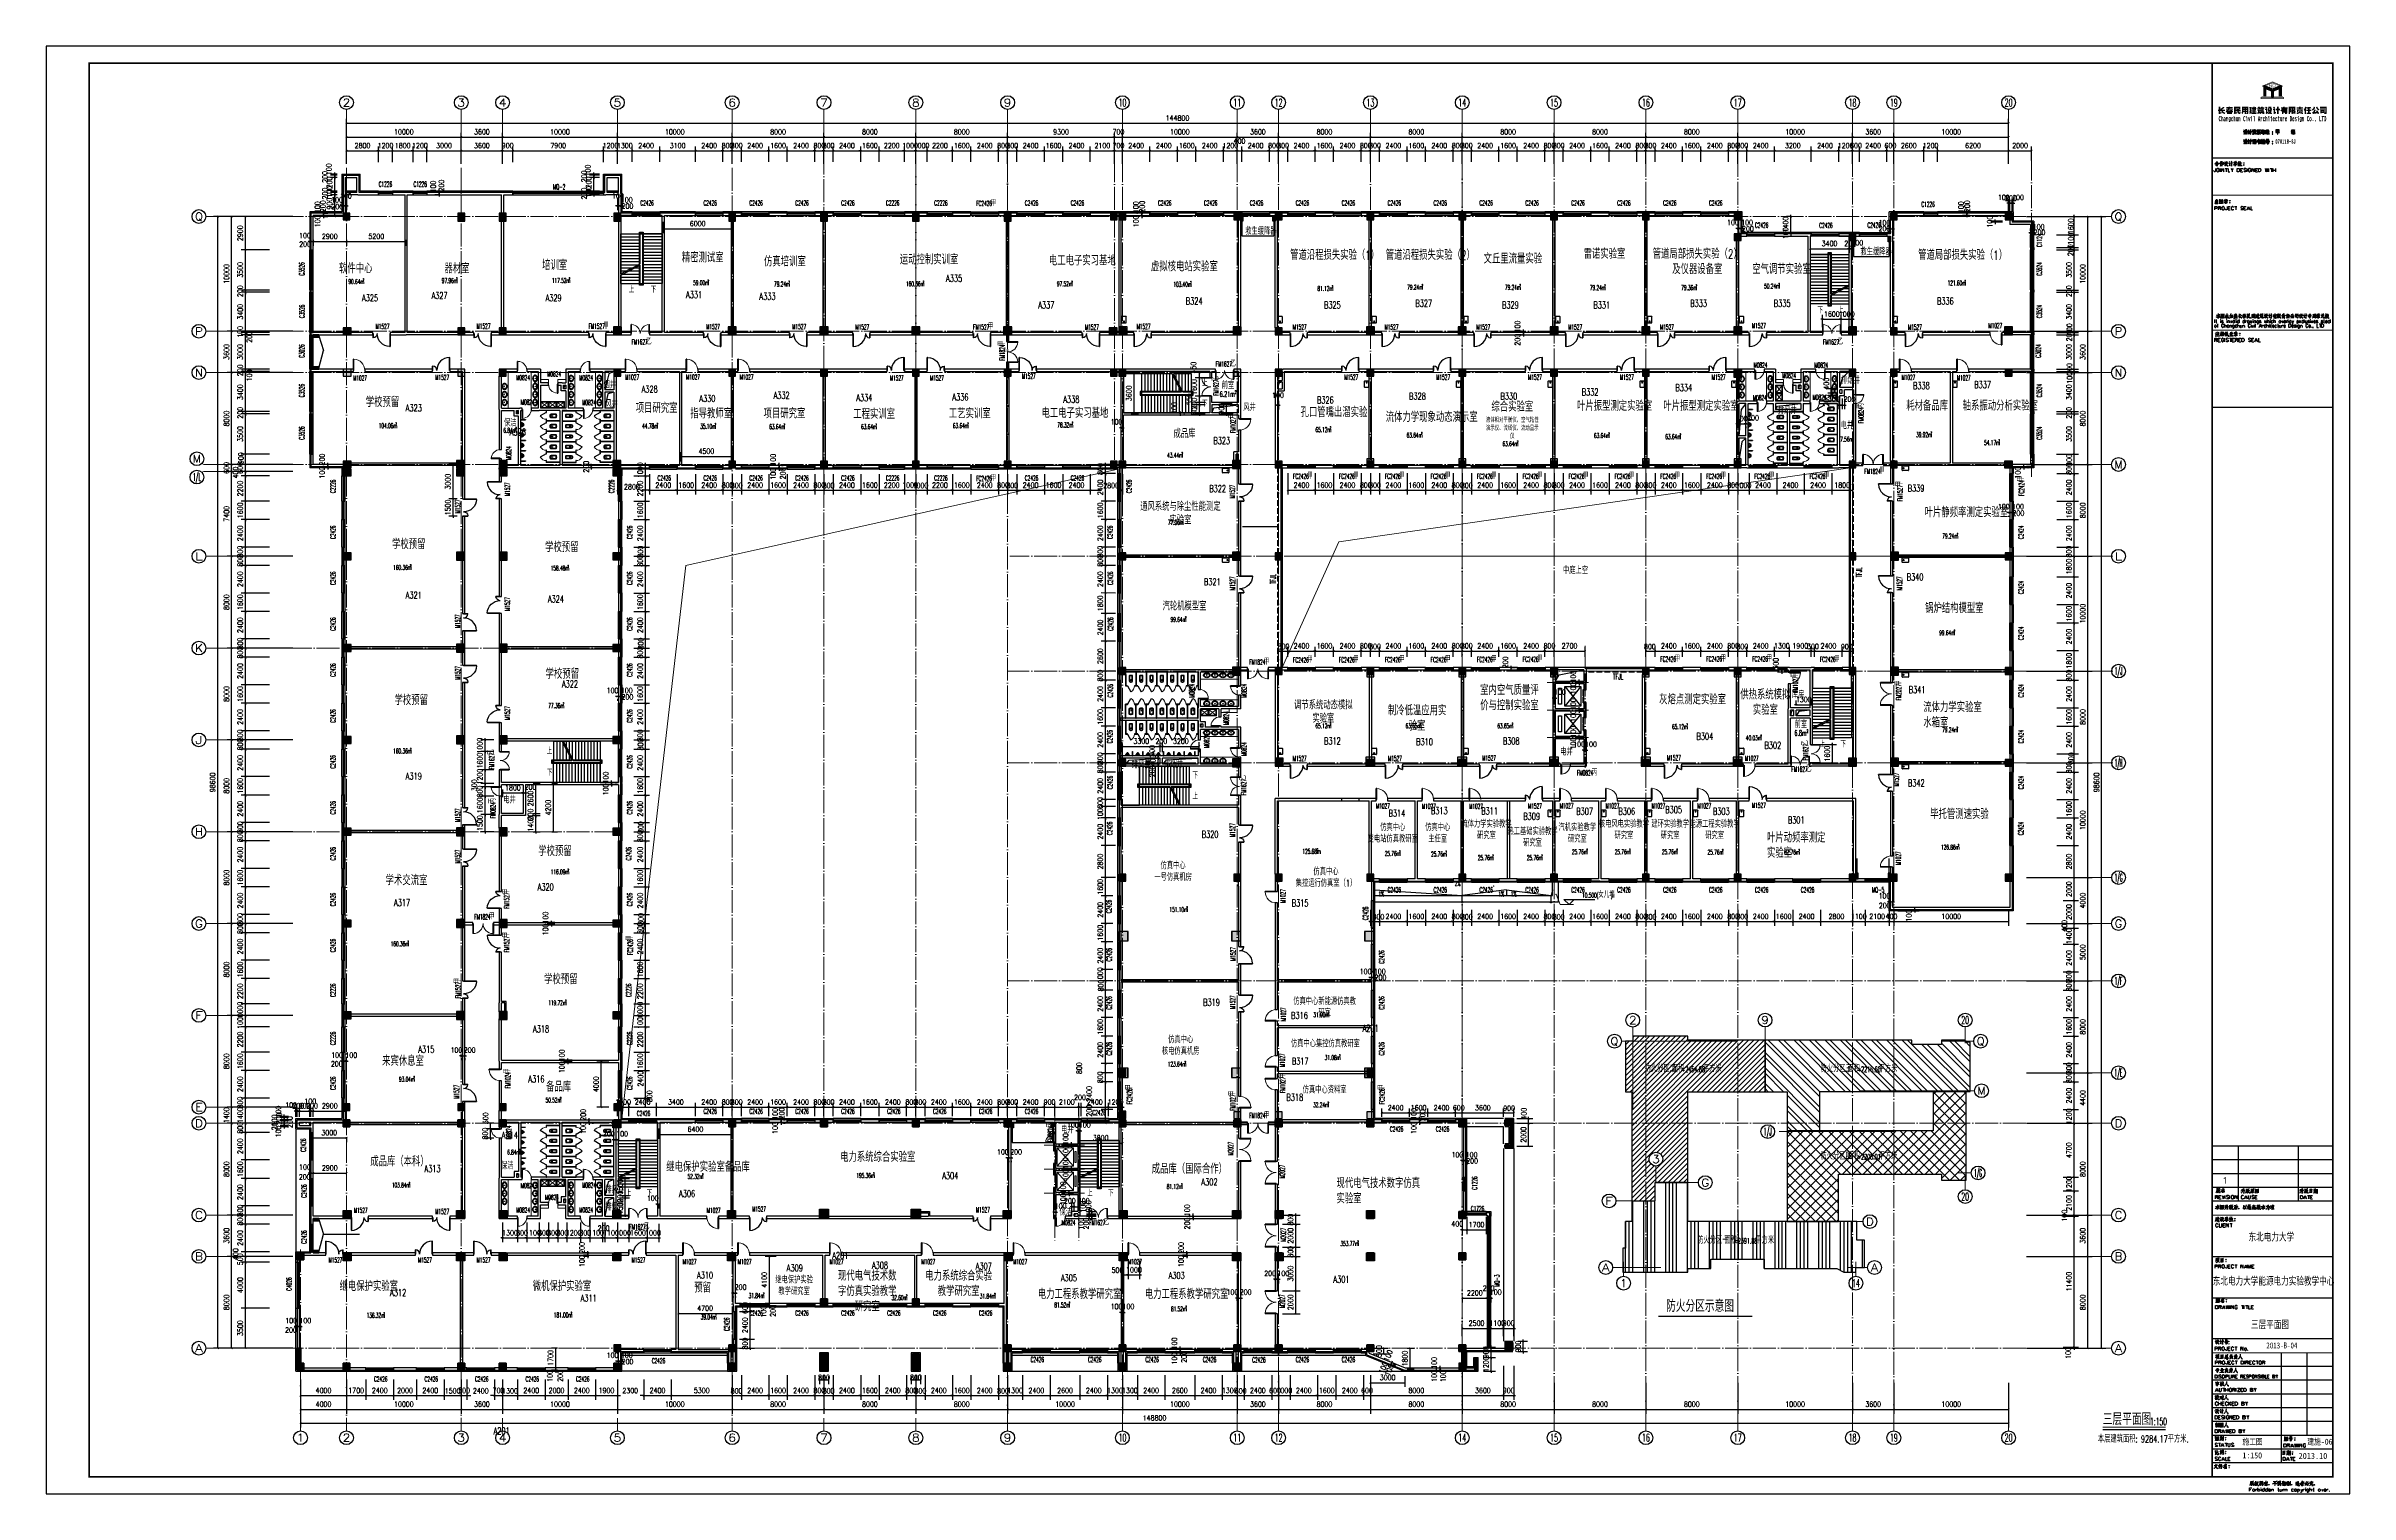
# Model space of a CAD drawing. Extents: x 1417642 to 3570900, y 124798 to 1191112.
# Drawn here: x 1417642 to 1618342, y 380098 to 506248 of the extents above; entities that cross this region are included whole.
import ezdxf
from ezdxf.enums import TextEntityAlignment as Align

# ---------------------------------------------------------------- set-up
doc = ezdxf.new("R2010")
doc.units = 0
doc.header["$LTSCALE"] = 1000
doc.header["$MEASUREMENT"] = 0
doc.linetypes.add('DASH', pattern=[0.35, 0.25, -0.1])
doc.linetypes.add('DOTE', pattern=[2.42, 2, -0.2, 0.02, -0.2])
doc.layers.get('0').update_dxf_attribs({"linetype": 'CONTINUOUS'})
doc.layers.get('Defpoints').update_dxf_attribs({"linetype": 'CONTINUOUS'})
for name, color, linetype in [('AXIS', 3, 'CONTINUOUS'), ('AXIS_TEXT', 7, 'CONTINUOUS'), ('colu', 2, 'CONTINUOUS'), ('COLUMN', 9, 'CONTINUOUS'), ('DIM_ELEV', 3, 'CONTINUOUS'), ('DIM_LEAD', 3, 'CONTINUOUS'), ('DIM_SYMB', 3, 'CONTINUOUS'), ('DOTE', 1, 'DOTE'), ('EVTR', 2, 'CONTINUOUS'), ('LATRINE', 6, 'CONTINUOUS'), ('LVTRY', 6, 'CONTINUOUS'), ('PUB_DIM', 3, 'CONTINUOUS'), ('PUB_HATCH', 8, 'CONTINUOUS'), ('PUB_TEXT', 40, 'CONTINUOUS'), ('PUB_TITLE', 4, 'CONTINUOUS'), ('SPACE', 7, 'CONTINUOUS'), ('STAIR', 2, 'CONTINUOUS'), ('SURFACE', 6, 'CONTINUOUS'), ('TEXT', 7, 'CONTINUOUS'), ('tiaozheng', 20, 'CONTINUOUS'), ('WALL', 4, 'CONTINUOUS'), ('WINDOW', 2, 'CONTINUOUS'), ('WINDOW_TEXT', 7, 'CONTINUOUS'), ('图戳', 211, 'CONTINUOUS'), ('填充', 252, 'CONTINUOUS'), ('字体', 60, 'CONTINUOUS'), ('屋面轮廓', 101, 'CONTINUOUS'), ('建筑轮廓', 2, 'CONTINUOUS'), ('构件标注', 3, 'CONTINUOUS'), ('柱填充', 8, 'CONTINUOUS'), ('柱填充 @ 1', 8, 'CONTINUOUS'), ('水点', 3, 'CONTINUOUS'), ('立面造型', 40, 'CONTINUOUS')]:
    doc.layers.add(name, color=color, linetype=linetype)
doc.styles.add('_TCH_AXIS', font='COMPLEX', dxfattribs={"bigfont": 'GBCBIG'})
doc.styles.add('_TCH_DIM', font='ROMANS', dxfattribs={"width": 0.7, "bigfont": 'Z'})
doc.styles.add('_TCH_SPACE', font='ROMANS', dxfattribs={"width": 0.7, "height": 5, "bigfont": 'Z'})
doc.styles.add('_TCH_WINDOW', font='ROMANS.shx', dxfattribs={"width": 0.7, "height": 400, "bigfont": 'Z.shx'})
doc.styles.add('_Z', font='ROMANS', dxfattribs={"width": 0.7, "bigfont": 'Z'})
doc.styles.add('DIM_FONT', font='SIMPLEX.shx', dxfattribs={"width": 0.8})
doc.styles.add('HZSJ', font='')
doc.styles.get("Standard").update_dxf_attribs({"font": 'GBENOR', "bigfont": 'GBCBIG'})
doc.styles.add('Z', font='ROMANS', dxfattribs={"width": 0.7, "bigfont": 'Z'})
doc.styles.get('HZSJ').set_extended_font_data('FangSong_GB2312')
doc.dimstyles.new('DIMN150', dxfattribs={"dimscale": 1.5, "dimtxt": 300, "dimasz": 100, "dimexe": 250, "dimexo": 300, "dimgap": 150, "dimtad": 1, "dimdec": 0, "dimzin": 0, "dimdsep": 46, "dimtxsty": 'DIM_FONT', "dimblk": 'ARCHTICK', "dimcen": 0.09, "dimdle": 1.5, "dimclrt": 7, "dimazin": 2, "dimtfac": 1, "dimtdec": 0, "dimtix": 1, "dimtmove": 2, "dimatfit": 3, "dimldrblk": 'ARCHTICK', "dimfxl": 1, "dimtolj": 1, "dimtzin": 0, "dimarcsym": 0})
pattern_1 = [(45, (0, 0), (-224.5064, 224.5064), [])]

# ---------------------------------------------------------------- blocks, each defined once
blk = doc.blocks.new('M_E3')
for p, q in [((-275, -410), (-275, -50)), ((-255, -30), (255, -30)), ((255, -430), (-255, -430)), ((275, -50), (275, -410))]:
    blk.add_line(p, q)
at = {"const_width": 1.5}
for points in [[(-275, 0, 0.4142136), (-305, -30, 0.4142136)], [(305, -30, 0.4142136), (275, 0, 0.4142136)], [(-305, -430, 0.4142136), (-275, -460, 0.4142136)], [(275, -460, 0.4142136), (305, -430, 0.4142136)]]:
    blk.add_lwpolyline(points, format="xyb", dxfattribs=at)
for points in [[(-275, 0), (275, 0)], [(-305, -430), (-305, -30)], [(275, -460), (-275, -460)], [(305, -30), (305, -430)]]:
    blk.add_lwpolyline(points, dxfattribs=at)
for radius in [50, 32.5]:
    blk.add_circle((165, -230), radius)
for centre, start, end in [((-255, -50), 90, 180), ((-255, -410), 180, 270), ((255, -50), 0, 90), ((255, -410), 270, 0)]:
    blk.add_arc(centre, 20, start, end)
at = {"width": 0.8, "flags": 9}
for tag in ['XSIZE', 'YSIZE']:
    blk.add_attdef(tag, (0, 0), '', height=0.5, dxfattribs=at)
blk = doc.blocks.new('5873')
at = {"layer": '柱填充 @ 1', "ltscale": 1000}
for points in [[(1507628, 714085), (1508228, 714085), (1508228, 713485), (1507628, 713485)], [(1517628, 714085), (1518228, 714085), (1518228, 713485), (1517628, 713485)], [(1521228, 714085), (1521828, 714085), (1521828, 713485), (1521228, 713485)], [(1531128, 714085), (1531828, 714085), (1531828, 713385), (1531128, 713385)], [(1541228, 714085), (1541828, 714085), (1541828, 713485), (1541228, 713485)], [(1549228, 714085), (1549828, 714085), (1549828, 713485), (1549228, 713485)], [(1557228, 714085), (1557828, 714085), (1557828, 713485), (1557228, 713485)], [(1565228, 714085), (1565828, 714085), (1565828, 713485), (1565228, 713485)], [(1575228, 714085), (1575828, 714085), (1575828, 713485), (1575228, 713485)], [(1585228, 714085), (1585828, 714085), (1585828, 713485), (1585228, 713485)], [(1588828, 714085), (1589428, 714085), (1589428, 713485), (1588828, 713485)], [(1596828, 714085), (1597428, 714085), (1597428, 713485), (1596828, 713485)], [(1604828, 714085), (1605428, 714085), (1605428, 713485), (1604828, 713485)], [(1507628, 706185), (1508328, 706185), (1508328, 705485), (1507628, 705485)], [(1517528, 706185), (1518228, 706185), (1518228, 705485), (1517528, 705485)], [(1521228, 706185), (1521928, 706185), (1521928, 705485), (1521228, 705485)], [(1531128, 706185), (1531828, 706185), (1531828, 705485), (1531128, 705485)], [(1541128, 706185), (1541828, 706185), (1541828, 705485), (1541128, 705485)], [(1549128, 706285), (1549928, 706285), (1549928, 705485), (1549128, 705485)], [(1557128, 706285), (1557928, 706285), (1557928, 705485), (1557128, 705485)], [(1565128, 706185), (1565828, 706185), (1565828, 705485), (1565128, 705485)], [(1575228, 706185), (1575928, 706185), (1575928, 705485), (1575228, 705485)], [(1585128, 706185), (1585828, 706185), (1585828, 705485), (1585128, 705485)], [(1588828, 706185), (1589528, 706185), (1589528, 705485), (1588828, 705485)], [(1596778, 706185), (1597478, 706185), (1597478, 705485), (1596778, 705485)], [(1604828, 706085), (1605428, 706085), (1605428, 705485), (1604828, 705485)], [(1503628, 702485), (1504228, 702485), (1504228, 701885), (1503628, 701885)], [(1507628, 702485), (1508328, 702485), (1508328, 701785), (1507628, 701785)], [(1517528, 702485), (1518228, 702485), (1518228, 701785), (1517528, 701785)], [(1521228, 702485), (1521928, 702485), (1521928, 701785), (1521228, 701785)], [(1531128, 702485), (1531828, 702485), (1531828, 701785), (1531128, 701785)], [(1541128, 702485), (1541828, 702485), (1541828, 701785), (1541128, 701785)], [(1565228, 702485), (1565928, 702485), (1565928, 701785), (1565228, 701785)], [(1575228, 702485), (1575928, 702485), (1575928, 701785), (1575228, 701785)], [(1585128, 702485), (1585828, 702485), (1585828, 701785), (1585128, 701785)], [(1588828, 702485), (1589528, 702485), (1589528, 701785), (1588828, 701785)], [(1596778, 702485), (1597478, 702485), (1597478, 701785), (1596778, 701785)], [(1604828, 702485), (1605428, 702485), (1605428, 701885), (1604828, 701885)], [(1549228, 698485), (1549828, 698485), (1549828, 697885), (1549228, 697885)], [(1557228, 698485), (1557828, 698485), (1557828, 697885), (1557228, 697885)], [(1541228, 694485), (1541828, 694485), (1541828, 693885), (1541228, 693885)], [(1565228, 694485), (1565828, 694485), (1565828, 693885), (1565228, 693885)], [(1575228, 694485), (1575828, 694485), (1575828, 693885), (1575228, 693885)], [(1585228, 694485), (1585828, 694485), (1585828, 693885), (1585228, 693885)], [(1588828, 694485), (1589428, 694485), (1589428, 693885), (1588828, 693885)], [(1596828, 694485), (1597428, 694485), (1597428, 693885), (1596828, 693885)], [(1604828, 694485), (1605428, 694485), (1605428, 693885), (1604828, 693885)], [(1503628, 692885), (1504228, 692885), (1504228, 692285), (1503628, 692285)], [(1507628, 692885), (1508228, 692885), (1508228, 692285), (1507628, 692285)], [(1517628, 692885), (1518228, 692885), (1518228, 692285), (1517628, 692285)], [(1521228, 692885), (1521828, 692885), (1521828, 692285), (1521228, 692285)], [(1531228, 692885), (1531828, 692885), (1531828, 692285), (1531228, 692285)], [(1549228, 693685), (1549828, 693685), (1549828, 692285), (1549228, 692285)], [(1557228, 693685), (1557828, 693685), (1557828, 692285), (1557228, 692285)]]:
    blk.add_hatch(color=256, dxfattribs=at).paths.add_polyline_path(points)
h = blk.add_hatch(color=256, dxfattribs=at)
h.paths.add_polyline_path([(1503928, 694185), (1503628, 694185), (1503628, 692885), (1503928, 692885)])
h.paths.add_polyline_path([(1503978, 694185), (1503928, 694185), (1503928, 692885), (1503978, 692885)])
h = blk.add_hatch(color=256, dxfattribs=at)
h.paths.add_polyline_path([(1605428, 693885), (1605128, 693885), (1605128, 692585), (1605428, 692585)])
h.paths.add_polyline_path([(1605128, 693885), (1605078, 693885), (1605078, 692585), (1605128, 692585)])
h.paths.add_polyline_path([(1605428, 692585), (1605128, 692585), (1605128, 692285), (1605428, 692285)])
h.paths.add_polyline_path([(1605128, 692585), (1605078, 692585), (1605078, 692285), (1605128, 692285)])
at = {"layer": 'colu', "ltscale": 1000}
for p, q in [((1503628, 692885), (1503628, 694185)), ((1503978, 694185), (1503628, 694185)), ((1503978, 692885), (1503978, 694185)), ((1605078, 693885), (1605078, 692285)), ((1605428, 693885), (1605428, 692285)), ((1605428, 692285), (1605078, 692285))]:
    blk.add_line(p, q, dxfattribs=at)
for points in [[(1507628, 714085), (1508228, 714085), (1508228, 713485), (1507628, 713485)], [(1517628, 714085), (1518228, 714085), (1518228, 713485), (1517628, 713485)], [(1521228, 714085), (1521828, 714085), (1521828, 713485), (1521228, 713485)], [(1531128, 714085), (1531828, 714085), (1531828, 713385), (1531128, 713385)], [(1541228, 714085), (1541828, 714085), (1541828, 713485), (1541228, 713485)], [(1549228, 714085), (1549828, 714085), (1549828, 713485), (1549228, 713485)], [(1557228, 714085), (1557828, 714085), (1557828, 713485), (1557228, 713485)], [(1565228, 714085), (1565828, 714085), (1565828, 713485), (1565228, 713485)], [(1575228, 714085), (1575828, 714085), (1575828, 713485), (1575228, 713485)], [(1585228, 714085), (1585828, 714085), (1585828, 713485), (1585228, 713485)], [(1588828, 714085), (1589428, 714085), (1589428, 713485), (1588828, 713485)], [(1596828, 714085), (1597428, 714085), (1597428, 713485), (1596828, 713485)], [(1604828, 714085), (1605428, 714085), (1605428, 713485), (1604828, 713485)], [(1507628, 706185), (1508328, 706185), (1508328, 705485), (1507628, 705485)], [(1517528, 706185), (1518228, 706185), (1518228, 705485), (1517528, 705485)], [(1521228, 706185), (1521928, 706185), (1521928, 705485), (1521228, 705485)], [(1531128, 706185), (1531828, 706185), (1531828, 705485), (1531128, 705485)], [(1541128, 706185), (1541828, 706185), (1541828, 705485), (1541128, 705485)], [(1549128, 706285), (1549928, 706285), (1549928, 705485), (1549128, 705485)], [(1557128, 706285), (1557928, 706285), (1557928, 705485), (1557128, 705485)], [(1565128, 706185), (1565828, 706185), (1565828, 705485), (1565128, 705485)], [(1575228, 706185), (1575928, 706185), (1575928, 705485), (1575228, 705485)], [(1585128, 706185), (1585828, 706185), (1585828, 705485), (1585128, 705485)], [(1588828, 706185), (1589528, 706185), (1589528, 705485), (1588828, 705485)], [(1596778, 706185), (1597478, 706185), (1597478, 705485), (1596778, 705485)], [(1604828, 706085), (1605428, 706085), (1605428, 705485), (1604828, 705485)], [(1503628, 702485), (1504228, 702485), (1504228, 701885), (1503628, 701885)], [(1507628, 702485), (1508328, 702485), (1508328, 701785), (1507628, 701785)], [(1517528, 702485), (1518228, 702485), (1518228, 701785), (1517528, 701785)], [(1521228, 702485), (1521928, 702485), (1521928, 701785), (1521228, 701785)], [(1531128, 702485), (1531828, 702485), (1531828, 701785), (1531128, 701785)], [(1541128, 702485), (1541828, 702485), (1541828, 701785), (1541128, 701785)], [(1565228, 702485), (1565928, 702485), (1565928, 701785), (1565228, 701785)], [(1575228, 702485), (1575928, 702485), (1575928, 701785), (1575228, 701785)], [(1585128, 702485), (1585828, 702485), (1585828, 701785), (1585128, 701785)], [(1588828, 702485), (1589528, 702485), (1589528, 701785), (1588828, 701785)], [(1596778, 702485), (1597478, 702485), (1597478, 701785), (1596778, 701785)], [(1604828, 702485), (1605428, 702485), (1605428, 701885), (1604828, 701885)], [(1549228, 698485), (1549828, 698485), (1549828, 697885), (1549228, 697885)], [(1557228, 698485), (1557828, 698485), (1557828, 697885), (1557228, 697885)], [(1541228, 694485), (1541828, 694485), (1541828, 693885), (1541228, 693885)], [(1565228, 694485), (1565828, 694485), (1565828, 693885), (1565228, 693885)], [(1575228, 694485), (1575828, 694485), (1575828, 693885), (1575228, 693885)], [(1585228, 694485), (1585828, 694485), (1585828, 693885), (1585228, 693885)], [(1588828, 694485), (1589428, 694485), (1589428, 693885), (1588828, 693885)], [(1596828, 694485), (1597428, 694485), (1597428, 693885), (1596828, 693885)], [(1604828, 694485), (1605428, 694485), (1605428, 693885), (1604828, 693885)], [(1503628, 692885), (1504228, 692885), (1504228, 692285), (1503628, 692285)], [(1507628, 692885), (1508228, 692885), (1508228, 692285), (1507628, 692285)], [(1517628, 692885), (1518228, 692885), (1518228, 692285), (1517628, 692285)], [(1521228, 692885), (1521828, 692885), (1521828, 692285), (1521228, 692285)], [(1531228, 692885), (1531828, 692885), (1531828, 692285), (1531228, 692285)], [(1549228, 693685), (1549828, 693685), (1549828, 692285), (1549228, 692285)], [(1557228, 693685), (1557828, 693685), (1557828, 692285), (1557228, 692285)]]:
    blk.add_lwpolyline(points, close=True, dxfattribs=at)
blk = doc.blocks.new('896')
at = {"layer": '柱填充'}
h = blk.add_hatch(color=256, dxfattribs=at)
h.paths.add_polyline_path([(1580873, 568265), (1580873, 568965), (1580273, 568965), (1580273, 568265)])
h.paths.add_polyline_path([(1572873, 568265), (1572873, 568965), (1572273, 568965), (1572273, 568265)])
h.paths.add_polyline_path([(1564873, 568265), (1564873, 568965), (1564273, 568965), (1564273, 568265)])
h.paths.add_polyline_path([(1556873, 568265), (1556873, 568965), (1556273, 568965), (1556273, 568265)])
h.paths.add_polyline_path([(1546873, 568265), (1546873, 568965), (1546273, 568965), (1546273, 568265)])
h.paths.add_polyline_path([(1536873, 568265), (1536873, 568965), (1536273, 568965), (1536273, 568265)])
h.paths.add_polyline_path([(1533273, 568265), (1533273, 568965), (1532673, 568965), (1532673, 568265)])
h.paths.add_polyline_path([(1523273, 568365), (1523273, 568965), (1522673, 568965), (1522673, 568365)])
h.paths.add_polyline_path([(1590123, 558965), (1589423, 558965), (1589423, 558365), (1590123, 558365)])
h.paths.add_polyline_path([(1580923, 558365), (1580923, 559065), (1580223, 559065), (1580223, 558365)])
h.paths.add_polyline_path([(1572923, 558365), (1572923, 559065), (1572223, 559065), (1572223, 558365)])
h.paths.add_polyline_path([(1564923, 558365), (1564923, 559065), (1564223, 559065), (1564223, 558365)])
h.paths.add_polyline_path([(1556923, 558365), (1556923, 559065), (1556223, 559065), (1556223, 558365)])
h.paths.add_polyline_path([(1546923, 558365), (1546923, 559065), (1546223, 559065), (1546223, 558365)])
h.paths.add_polyline_path([(1536873, 558365), (1536873, 558965), (1536273, 558965), (1536273, 558365)])
h.paths.add_polyline_path([(1533273, 558365), (1533273, 558965), (1532673, 558965), (1532673, 558365)])
h.paths.add_polyline_path([(1523372, 558965), (1522672, 558965), (1522672, 558365), (1523372, 558365)])
h.paths.add_polyline_path([(1590123, 554765), (1590123, 555365), (1589523, 555365), (1589523, 554765)])
h.paths.add_polyline_path([(1580873, 554765), (1580873, 555365), (1580273, 555365), (1580273, 554765)])
h.paths.add_polyline_path([(1572873, 554765), (1572873, 555365), (1572273, 555365), (1572273, 554765)])
h.paths.add_polyline_path([(1564873, 554765), (1564873, 555365), (1564273, 555365), (1564273, 554765)])
h.paths.add_polyline_path([(1556873, 554765), (1556873, 555365), (1556273, 555365), (1556273, 554765)])
h.paths.add_polyline_path([(1546873, 554765), (1546873, 555365), (1546273, 555365), (1546273, 554765)])
h.paths.add_polyline_path([(1536873, 554765), (1536873, 555365), (1536273, 555365), (1536273, 554765)])
h.paths.add_polyline_path([(1533273, 554765), (1533273, 555365), (1532673, 555365), (1532673, 554765)])
h.paths.add_polyline_path([(1523372, 555365), (1522672, 555365), (1522672, 554765), (1523372, 554765)])
h.paths.add_polyline_path([(1590123, 546765), (1590123, 547365), (1589523, 547365), (1589523, 546765)])
h.paths.add_polyline_path([(1580873, 546765), (1580873, 547365), (1580273, 547365), (1580273, 546765)])
h.paths.add_polyline_path([(1572873, 546765), (1572873, 547365), (1572273, 547365), (1572273, 546765)])
h.paths.add_polyline_path([(1564873, 546765), (1564873, 547365), (1564273, 547365), (1564273, 546765)])
h.paths.add_polyline_path([(1556873, 546765), (1556873, 547365), (1556273, 547365), (1556273, 546765)])
h.paths.add_polyline_path([(1546873, 546715), (1546873, 547415), (1546173, 547415), (1546173, 546715)])
h.paths.add_polyline_path([(1536973, 546715), (1536973, 547415), (1536273, 547415), (1536273, 546715)])
h.paths.add_polyline_path([(1533273, 546715), (1533273, 547415), (1532573, 547415), (1532573, 546715)])
h.paths.add_polyline_path([(1523372, 547365), (1522672, 547365), (1522672, 546765), (1523372, 546765)])
h.paths.add_polyline_path([(1546873, 539365), (1546173, 539365), (1546173, 538765), (1546873, 538765)])
h.paths.add_polyline_path([(1536973, 538715), (1536973, 539415), (1536273, 539415), (1536273, 538715)])
h.paths.add_polyline_path([(1533273, 538715), (1533273, 539415), (1532573, 539415), (1532573, 538715)])
h.paths.add_polyline_path([(1523372, 539365), (1522672, 539365), (1522672, 538765), (1523372, 538765)])
h.paths.add_polyline_path([(1546873, 531365), (1546173, 531365), (1546173, 530765), (1546873, 530765)])
h.paths.add_polyline_path([(1536973, 530715), (1536973, 531415), (1536273, 531415), (1536273, 530715)])
h.paths.add_polyline_path([(1533273, 530715), (1533273, 531415), (1532573, 531415), (1532573, 530715)])
h.paths.add_polyline_path([(1523372, 531365), (1522672, 531365), (1522672, 530765), (1523372, 530765)])
h.paths.add_polyline_path([(1546873, 523365), (1546173, 523365), (1546173, 522765), (1546873, 522765)])
h.paths.add_polyline_path([(1536973, 522715), (1536973, 523415), (1536273, 523415), (1536273, 522715)])
h.paths.add_polyline_path([(1533273, 522715), (1533273, 523415), (1532573, 523415), (1532573, 522715)])
h.paths.add_polyline_path([(1523372, 523365), (1522672, 523365), (1522672, 522765), (1523372, 522765)])
h.paths.add_polyline_path([(1546873, 515365), (1546173, 515365), (1546173, 514765), (1546873, 514765)])
h.paths.add_polyline_path([(1536973, 514715), (1536973, 515415), (1536273, 515415), (1536273, 514715)])
h.paths.add_polyline_path([(1533273, 514715), (1533273, 515415), (1532573, 515415), (1532573, 514715)])
h.paths.add_polyline_path([(1523372, 515365), (1522672, 515365), (1522672, 514765), (1523372, 514765)])
h.paths.add_polyline_path([(1546873, 507365), (1546173, 507365), (1546173, 506765), (1546873, 506765)])
h.paths.add_polyline_path([(1536973, 506715), (1536973, 507415), (1536273, 507415), (1536273, 506715)])
h.paths.add_polyline_path([(1533273, 506715), (1533273, 507415), (1532573, 507415), (1532573, 506715)])
h.paths.add_polyline_path([(1523372, 507365), (1522672, 507365), (1522672, 506765), (1523372, 506765)])
h.paths.add_polyline_path([(1546873, 499365), (1546173, 499365), (1546173, 498765), (1546873, 498765)])
h.paths.add_polyline_path([(1536973, 498715), (1536973, 499415), (1536273, 499415), (1536273, 498715)])
h.paths.add_polyline_path([(1533273, 498715), (1533273, 499415), (1532573, 499415), (1532573, 498715)])
h.paths.add_polyline_path([(1523372, 499365), (1522672, 499365), (1522672, 498765), (1523372, 498765)])
h.paths.add_polyline_path([(1546873, 490765), (1546873, 491365), (1546273, 491365), (1546273, 490765)])
h.paths.add_polyline_path([(1536873, 490765), (1536873, 491365), (1536273, 491365), (1536273, 490765)])
h.paths.add_polyline_path([(1533273, 490765), (1533273, 491365), (1532673, 491365), (1532673, 490765)])
h.paths.add_polyline_path([(1523273, 490765), (1523273, 491365), (1522673, 491365), (1522673, 490765)])
at = {"layer": 'colu'}
for points in [[(1523273, 568365), (1523273, 568965), (1522673, 568965), (1522673, 568365)], [(1533273, 568265), (1533273, 568965), (1532673, 568965), (1532673, 568265)], [(1536873, 568265), (1536873, 568965), (1536273, 568965), (1536273, 568265)], [(1546873, 568265), (1546873, 568965), (1546273, 568965), (1546273, 568265)], [(1556873, 568265), (1556873, 568965), (1556273, 568965), (1556273, 568265)], [(1564873, 568265), (1564873, 568965), (1564273, 568965), (1564273, 568265)], [(1572873, 568265), (1572873, 568965), (1572273, 568965), (1572273, 568265)], [(1580873, 568265), (1580873, 568965), (1580273, 568965), (1580273, 568265)], [(1523372, 558965), (1522672, 558965), (1522672, 558365), (1523372, 558365)], [(1533273, 558365), (1533273, 558965), (1532673, 558965), (1532673, 558365)], [(1536873, 558365), (1536873, 558965), (1536273, 558965), (1536273, 558365)], [(1546923, 558365), (1546923, 559065), (1546223, 559065), (1546223, 558365)], [(1556923, 558365), (1556923, 559065), (1556223, 559065), (1556223, 558365)], [(1564923, 558365), (1564923, 559065), (1564223, 559065), (1564223, 558365)], [(1572923, 558365), (1572923, 559065), (1572223, 559065), (1572223, 558365)], [(1580923, 558365), (1580923, 559065), (1580223, 559065), (1580223, 558365)], [(1590123, 558965), (1589423, 558965), (1589423, 558365), (1590123, 558365)], [(1523372, 555365), (1522672, 555365), (1522672, 554765), (1523372, 554765)], [(1533273, 554765), (1533273, 555365), (1532673, 555365), (1532673, 554765)], [(1536873, 554765), (1536873, 555365), (1536273, 555365), (1536273, 554765)], [(1546873, 554765), (1546873, 555365), (1546273, 555365), (1546273, 554765)], [(1556873, 554765), (1556873, 555365), (1556273, 555365), (1556273, 554765)], [(1564873, 554765), (1564873, 555365), (1564273, 555365), (1564273, 554765)], [(1572873, 554765), (1572873, 555365), (1572273, 555365), (1572273, 554765)], [(1580873, 554765), (1580873, 555365), (1580273, 555365), (1580273, 554765)], [(1590123, 554765), (1590123, 555365), (1589523, 555365), (1589523, 554765)], [(1523372, 547365), (1522672, 547365), (1522672, 546765), (1523372, 546765)], [(1533273, 546715), (1533273, 547415), (1532573, 547415), (1532573, 546715)], [(1536973, 546715), (1536973, 547415), (1536273, 547415), (1536273, 546715)], [(1546873, 546715), (1546873, 547415), (1546173, 547415), (1546173, 546715)], [(1556873, 546765), (1556873, 547365), (1556273, 547365), (1556273, 546765)], [(1564873, 546765), (1564873, 547365), (1564273, 547365), (1564273, 546765)], [(1572873, 546765), (1572873, 547365), (1572273, 547365), (1572273, 546765)], [(1580873, 546765), (1580873, 547365), (1580273, 547365), (1580273, 546765)], [(1590123, 546765), (1590123, 547365), (1589523, 547365), (1589523, 546765)], [(1523372, 539365), (1522672, 539365), (1522672, 538765), (1523372, 538765)], [(1533273, 538715), (1533273, 539415), (1532573, 539415), (1532573, 538715)], [(1536973, 538715), (1536973, 539415), (1536273, 539415), (1536273, 538715)], [(1546873, 539365), (1546173, 539365), (1546173, 538765), (1546873, 538765)], [(1523372, 531365), (1522672, 531365), (1522672, 530765), (1523372, 530765)], [(1533273, 530715), (1533273, 531415), (1532573, 531415), (1532573, 530715)], [(1536973, 530715), (1536973, 531415), (1536273, 531415), (1536273, 530715)], [(1546873, 531365), (1546173, 531365), (1546173, 530765), (1546873, 530765)], [(1523372, 523365), (1522672, 523365), (1522672, 522765), (1523372, 522765)], [(1533273, 522715), (1533273, 523415), (1532573, 523415), (1532573, 522715)], [(1536973, 522715), (1536973, 523415), (1536273, 523415), (1536273, 522715)], [(1546873, 523365), (1546173, 523365), (1546173, 522765), (1546873, 522765)], [(1523372, 515365), (1522672, 515365), (1522672, 514765), (1523372, 514765)], [(1533273, 514715), (1533273, 515415), (1532573, 515415), (1532573, 514715)], [(1536973, 514715), (1536973, 515415), (1536273, 515415), (1536273, 514715)], [(1546873, 515365), (1546173, 515365), (1546173, 514765), (1546873, 514765)], [(1523372, 507365), (1522672, 507365), (1522672, 506765), (1523372, 506765)], [(1533273, 506715), (1533273, 507415), (1532573, 507415), (1532573, 506715)], [(1536973, 506715), (1536973, 507415), (1536273, 507415), (1536273, 506715)], [(1546873, 507365), (1546173, 507365), (1546173, 506765), (1546873, 506765)], [(1523372, 499365), (1522672, 499365), (1522672, 498765), (1523372, 498765)], [(1533273, 498715), (1533273, 499415), (1532573, 499415), (1532573, 498715)], [(1536973, 498715), (1536973, 499415), (1536273, 499415), (1536273, 498715)], [(1546873, 499365), (1546173, 499365), (1546173, 498765), (1546873, 498765)], [(1523273, 490765), (1523273, 491365), (1522673, 491365), (1522673, 490765)], [(1533273, 490765), (1533273, 491365), (1532673, 491365), (1532673, 490765)], [(1536873, 490765), (1536873, 491365), (1536273, 491365), (1536273, 490765)], [(1546873, 490765), (1546873, 491365), (1546273, 491365), (1546273, 490765)]]:
    blk.add_lwpolyline(points, close=True, dxfattribs=at)
blk = doc.blocks.new('i89')
at = {"layer": '柱填充'}
h = blk.add_hatch(color=256, dxfattribs=at)
h.paths.add_polyline_path([(1555333, 501498), (1555333, 502098), (1554733, 502098), (1554733, 501498)])
h.paths.add_polyline_path([(1525733, 501498), (1525733, 502098), (1525133, 502098), (1525133, 501498)])
h.paths.add_polyline_path([(1517733, 501498), (1517733, 502098), (1517133, 502098), (1517133, 501498)])
h.paths.add_polyline_path([(1509733, 501498), (1509733, 502098), (1509133, 502098), (1509133, 501498)])
h.paths.add_polyline_path([(1501733, 501498), (1501733, 502098), (1501133, 502098), (1501133, 501498)])
h.paths.add_polyline_path([(1498133, 501498), (1498133, 502098), (1497533, 502098), (1497533, 501498)])
h.paths.add_polyline_path([(1498133, 529448), (1498133, 530148), (1497433, 530148), (1497433, 529448)])
h.paths.add_polyline_path([(1498133, 537448), (1498133, 538148), (1497433, 538148), (1497433, 537448)])
h.paths.add_polyline_path([(1541783, 545398), (1541783, 546098), (1541083, 546098), (1541083, 545398)])
h.paths.add_polyline_path([(1565333, 559098), (1565333, 559698), (1564733, 559698), (1564733, 559098)])
h.paths.add_polyline_path([(1565383, 549098), (1565383, 549798), (1564683, 549798), (1564683, 549098)])
h.paths.add_polyline_path([(1565333, 545498), (1565333, 546098), (1564733, 546098), (1564733, 545498)])
h.paths.add_polyline_path([(1565383, 538098), (1564683, 538098), (1564683, 537498), (1565383, 537498)])
h.paths.add_polyline_path([(1565333, 529498), (1565333, 530098), (1564733, 530098), (1564733, 529498)])
h.paths.add_polyline_path([(1565333, 519498), (1565333, 520098), (1564733, 520098), (1564733, 519498)])
h.paths.add_polyline_path([(1565333, 511498), (1565333, 512098), (1564733, 512098), (1564733, 511498)])
h.paths.add_polyline_path([(1565333, 501498), (1565333, 502098), (1564733, 502098), (1564733, 501498)])
h.paths.add_polyline_path([(1555333, 559098), (1555333, 559698), (1554733, 559698), (1554733, 559098)])
h.paths.add_polyline_path([(1555333, 549098), (1555333, 549698), (1554733, 549698), (1554733, 549098)])
h.paths.add_polyline_path([(1555333, 545498), (1555333, 546098), (1554733, 546098), (1554733, 545498)])
h.paths.add_polyline_path([(1555333, 537498), (1555333, 538098), (1554733, 538098), (1554733, 537498)])
h.paths.add_polyline_path([(1555433, 529448), (1555433, 530148), (1554733, 530148), (1554733, 529448)])
h.paths.add_polyline_path([(1555433, 519448), (1555433, 520148), (1554733, 520148), (1554733, 519448)])
h.paths.add_polyline_path([(1555433, 511498), (1555433, 512198), (1554733, 512198), (1554733, 511498)])
h.paths.add_polyline_path([(1551733, 557298), (1551733, 557898), (1551133, 557898), (1551133, 557298)])
h.paths.add_polyline_path([(1551783, 549098), (1551783, 549798), (1551083, 549798), (1551083, 549098)])
h.paths.add_polyline_path([(1551733, 545498), (1551733, 546098), (1551133, 546098), (1551133, 545498)])
h.paths.add_polyline_path([(1551733, 537498), (1551733, 538098), (1551133, 538098), (1551133, 537498)])
h.paths.add_polyline_path([(1551733, 529498), (1551733, 530098), (1551133, 530098), (1551133, 529498)])
h.paths.add_polyline_path([(1551733, 519498), (1551733, 520098), (1551133, 520098), (1551133, 519498)])
h.paths.add_polyline_path([(1551783, 511498), (1551783, 512198), (1551083, 512198), (1551083, 511498)])
h.paths.add_polyline_path([(1551733, 501498), (1551733, 502098), (1551133, 502098), (1551133, 501498)])
h.paths.add_polyline_path([(1541733, 559098), (1541733, 559698), (1541133, 559698), (1541133, 559098)])
h.paths.add_polyline_path([(1541733, 557298), (1541733, 557898), (1541133, 557898), (1541133, 557298)])
h.paths.add_polyline_path([(1541783, 549098), (1541783, 549798), (1541083, 549798), (1541083, 549098)])
h.paths.add_polyline_path([(1541733, 537498), (1541733, 538298), (1541133, 538298), (1541133, 537498)])
h.paths.add_polyline_path([(1541733, 519298), (1541733, 520098), (1541133, 520098), (1541133, 519298)])
h.paths.add_polyline_path([(1541833, 511498), (1541833, 512298), (1541033, 512298), (1541033, 511498)])
h.paths.add_polyline_path([(1541733, 501498), (1541733, 502098), (1541133, 502098), (1541133, 501498)])
h.paths.add_polyline_path([(1533733, 559098), (1533733, 559698), (1533133, 559698), (1533133, 559098)])
h.paths.add_polyline_path([(1533783, 549098), (1533783, 549798), (1533083, 549798), (1533083, 549098)])
h.paths.add_polyline_path([(1533733, 545498), (1533733, 546098), (1533133, 546098), (1533133, 545498)])
h.paths.add_polyline_path([(1533733, 537498), (1533733, 538298), (1533133, 538298), (1533133, 537498)])
h.paths.add_polyline_path([(1533733, 519298), (1533733, 520098), (1533133, 520098), (1533133, 519298)])
h.paths.add_polyline_path([(1533833, 511498), (1533833, 512298), (1533033, 512298), (1533033, 511498)])
h.paths.add_polyline_path([(1533733, 501498), (1533733, 502098), (1533133, 502098), (1533133, 501498)])
h.paths.add_polyline_path([(1525733, 559098), (1525733, 559698), (1525133, 559698), (1525133, 559098)])
h.paths.add_polyline_path([(1525783, 549098), (1525783, 549798), (1525083, 549798), (1525083, 549098)])
h.paths.add_polyline_path([(1525733, 545498), (1525733, 546098), (1525133, 546098), (1525133, 545498)])
h.paths.add_polyline_path([(1525733, 537498), (1525733, 538298), (1525133, 538298), (1525133, 537498)])
h.paths.add_polyline_path([(1525733, 519298), (1525733, 520098), (1525133, 520098), (1525133, 519298)])
h.paths.add_polyline_path([(1525833, 511498), (1525833, 512298), (1525033, 512298), (1525033, 511498)])
h.paths.add_polyline_path([(1517733, 559098), (1517733, 559698), (1517133, 559698), (1517133, 559098)])
h.paths.add_polyline_path([(1517783, 549098), (1517783, 549798), (1517083, 549798), (1517083, 549098)])
h.paths.add_polyline_path([(1517733, 545498), (1517733, 546098), (1517133, 546098), (1517133, 545498)])
h.paths.add_polyline_path([(1517733, 537498), (1517733, 538298), (1517133, 538298), (1517133, 537498)])
h.paths.add_polyline_path([(1517733, 519298), (1517733, 520098), (1517133, 520098), (1517133, 519298)])
h.paths.add_polyline_path([(1517833, 511498), (1517833, 512298), (1517033, 512298), (1517033, 511498)])
h.paths.add_polyline_path([(1509733, 559098), (1509733, 559698), (1509133, 559698), (1509133, 559098)])
h.paths.add_polyline_path([(1509783, 549098), (1509783, 549798), (1509083, 549798), (1509083, 549098)])
h.paths.add_polyline_path([(1509733, 545498), (1509733, 546098), (1509133, 546098), (1509133, 545498)])
h.paths.add_polyline_path([(1509733, 537498), (1509733, 538298), (1509133, 538298), (1509133, 537498)])
h.paths.add_polyline_path([(1509733, 519298), (1509733, 520098), (1509133, 520098), (1509133, 519298)])
h.paths.add_polyline_path([(1509833, 511498), (1509833, 512298), (1509033, 512298), (1509033, 511498)])
h.paths.add_polyline_path([(1509733, 480798), (1509733, 481398), (1509133, 481398), (1509133, 480798)])
h.paths.add_polyline_path([(1501733, 559098), (1501733, 559698), (1501133, 559698), (1501133, 559098)])
h.paths.add_polyline_path([(1501733, 549098), (1501733, 549698), (1501133, 549698), (1501133, 549098)])
h.paths.add_polyline_path([(1501733, 545498), (1501733, 546098), (1501133, 546098), (1501133, 545498)])
h.paths.add_polyline_path([(1501733, 537498), (1501733, 538098), (1501133, 538098), (1501133, 537498)])
h.paths.add_polyline_path([(1501733, 529498), (1501733, 530098), (1501133, 530098), (1501133, 529498)])
h.paths.add_polyline_path([(1501733, 519498), (1501733, 520098), (1501133, 520098), (1501133, 519498)])
h.paths.add_polyline_path([(1501833, 511498), (1501833, 512198), (1501133, 512198), (1501133, 511498)])
h.paths.add_polyline_path([(1501733, 480798), (1501733, 481398), (1501133, 481398), (1501133, 480798)])
h.paths.add_polyline_path([(1498133, 559098), (1498133, 559698), (1497533, 559698), (1497533, 559098)])
h.paths.add_polyline_path([(1498183, 549098), (1498183, 549798), (1497483, 549798), (1497483, 549098)])
h.paths.add_polyline_path([(1498133, 545498), (1498133, 546098), (1497533, 546098), (1497533, 545498)])
h.paths.add_polyline_path([(1498133, 519448), (1498133, 520148), (1497433, 520148), (1497433, 519448)])
h.paths.add_polyline_path([(1498133, 511448), (1498133, 512148), (1497433, 512148), (1497433, 511448)])
h.paths.add_polyline_path([(1498133, 480798), (1498133, 481398), (1497533, 481398), (1497533, 480798)])
h.paths.add_polyline_path([(1488133, 559098), (1488133, 559698), (1487533, 559698), (1487533, 559098)])
h.paths.add_polyline_path([(1488233, 549098), (1488233, 549798), (1487533, 549798), (1487533, 549098)])
h.paths.add_polyline_path([(1488133, 545498), (1488133, 546098), (1487533, 546098), (1487533, 545498)])
h.paths.add_polyline_path([(1488133, 537498), (1488133, 538098), (1487533, 538098), (1487533, 537498)])
h.paths.add_polyline_path([(1488133, 529498), (1488133, 530098), (1487533, 530098), (1487533, 529498)])
h.paths.add_polyline_path([(1488133, 519498), (1488133, 520098), (1487533, 520098), (1487533, 519498)])
h.paths.add_polyline_path([(1488133, 511498), (1488133, 512098), (1487533, 512098), (1487533, 511498)])
h.paths.add_polyline_path([(1488133, 501498), (1488133, 502098), (1487533, 502098), (1487533, 501498)])
h.paths.add_polyline_path([(1488133, 480798), (1488133, 481398), (1487533, 481398), (1487533, 480798)])
h.paths.add_polyline_path([(1498133, 484398), (1498133, 485198), (1497433, 485198), (1497433, 484398)])
h.paths.add_polyline_path([(1498134, 496298), (1498134, 497098), (1497433, 497098), (1497433, 496298)])
h.paths.add_polyline_path([(1487533, 497098), (1487533, 496298), (1488233, 496298), (1488233, 497098)])
h.paths.add_polyline_path([(1487533, 485198), (1487533, 484398), (1488233, 484398), (1488233, 485198)])
h.paths.add_polyline_path([(1509733, 496298), (1509733, 497098), (1509033, 497098), (1509033, 496298)])
h.paths.add_polyline_path([(1509733, 484398), (1509733, 485198), (1509033, 485198), (1509033, 484398)])
for points in [[(1488227, 497098), (1488325, 497098), (1488325, 496298), (1488227, 496298)], [(1497334, 497098), (1497431, 497098), (1497431, 496298), (1497334, 496298)], [(1508934, 497098), (1509032, 497098), (1509032, 496298), (1508934, 496298)], [(1488235, 485198), (1488333, 485198), (1488333, 484398), (1488235, 484398)], [(1497333, 485198), (1497431, 485198), (1497431, 484398), (1497333, 484398)], [(1508934, 485198), (1509032, 485198), (1509032, 484398), (1508934, 484398)]]:
    blk.add_hatch(color=256, dxfattribs=at).paths.add_polyline_path(points)
at = {"layer": 'colu'}
for points in [[(1488133, 559098), (1488133, 559698), (1487533, 559698), (1487533, 559098)], [(1498133, 559098), (1498133, 559698), (1497533, 559698), (1497533, 559098)], [(1501733, 559098), (1501733, 559698), (1501133, 559698), (1501133, 559098)], [(1509733, 559098), (1509733, 559698), (1509133, 559698), (1509133, 559098)], [(1517733, 559098), (1517733, 559698), (1517133, 559698), (1517133, 559098)], [(1525733, 559098), (1525733, 559698), (1525133, 559698), (1525133, 559098)], [(1533733, 559098), (1533733, 559698), (1533133, 559698), (1533133, 559098)], [(1541733, 559098), (1541733, 559698), (1541133, 559698), (1541133, 559098)], [(1555333, 559098), (1555333, 559698), (1554733, 559698), (1554733, 559098)], [(1565333, 559098), (1565333, 559698), (1564733, 559698), (1564733, 559098)], [(1541733, 557298), (1541733, 557898), (1541133, 557898), (1541133, 557298)], [(1551733, 557298), (1551733, 557898), (1551133, 557898), (1551133, 557298)], [(1488233, 549098), (1488233, 549798), (1487533, 549798), (1487533, 549098)], [(1498183, 549098), (1498183, 549798), (1497483, 549798), (1497483, 549098)], [(1501733, 549098), (1501733, 549698), (1501133, 549698), (1501133, 549098)], [(1509783, 549098), (1509783, 549798), (1509083, 549798), (1509083, 549098)], [(1517783, 549098), (1517783, 549798), (1517083, 549798), (1517083, 549098)], [(1525783, 549098), (1525783, 549798), (1525083, 549798), (1525083, 549098)], [(1533783, 549098), (1533783, 549798), (1533083, 549798), (1533083, 549098)], [(1541783, 549098), (1541783, 549798), (1541083, 549798), (1541083, 549098)], [(1551783, 549098), (1551783, 549798), (1551083, 549798), (1551083, 549098)], [(1555333, 549098), (1555333, 549698), (1554733, 549698), (1554733, 549098)], [(1565383, 549098), (1565383, 549798), (1564683, 549798), (1564683, 549098)], [(1488133, 545498), (1488133, 546098), (1487533, 546098), (1487533, 545498)], [(1498133, 545498), (1498133, 546098), (1497533, 546098), (1497533, 545498)], [(1501733, 545498), (1501733, 546098), (1501133, 546098), (1501133, 545498)], [(1509733, 545498), (1509733, 546098), (1509133, 546098), (1509133, 545498)], [(1517733, 545498), (1517733, 546098), (1517133, 546098), (1517133, 545498)], [(1525733, 545498), (1525733, 546098), (1525133, 546098), (1525133, 545498)], [(1533733, 545498), (1533733, 546098), (1533133, 546098), (1533133, 545498)], [(1541783, 545398), (1541783, 546098), (1541083, 546098), (1541083, 545398)], [(1551733, 545498), (1551733, 546098), (1551133, 546098), (1551133, 545498)], [(1555333, 545498), (1555333, 546098), (1554733, 546098), (1554733, 545498)], [(1565333, 545498), (1565333, 546098), (1564733, 546098), (1564733, 545498)], [(1488133, 537498), (1488133, 538098), (1487533, 538098), (1487533, 537498)], [(1498133, 537448), (1498133, 538148), (1497433, 538148), (1497433, 537448)], [(1501733, 537498), (1501733, 538098), (1501133, 538098), (1501133, 537498)], [(1509733, 537498), (1509733, 538298), (1509133, 538298), (1509133, 537498)], [(1517733, 537498), (1517733, 538298), (1517133, 538298), (1517133, 537498)], [(1525733, 537498), (1525733, 538298), (1525133, 538298), (1525133, 537498)], [(1533733, 537498), (1533733, 538298), (1533133, 538298), (1533133, 537498)], [(1541733, 537498), (1541733, 538298), (1541133, 538298), (1541133, 537498)], [(1551733, 537498), (1551733, 538098), (1551133, 538098), (1551133, 537498)], [(1555333, 537498), (1555333, 538098), (1554733, 538098), (1554733, 537498)], [(1565383, 538098), (1564683, 538098), (1564683, 537498), (1565383, 537498)], [(1488133, 529498), (1488133, 530098), (1487533, 530098), (1487533, 529498)], [(1498133, 529448), (1498133, 530148), (1497433, 530148), (1497433, 529448)], [(1501733, 529498), (1501733, 530098), (1501133, 530098), (1501133, 529498)], [(1551733, 529498), (1551733, 530098), (1551133, 530098), (1551133, 529498)], [(1555433, 529448), (1555433, 530148), (1554733, 530148), (1554733, 529448)], [(1565333, 529498), (1565333, 530098), (1564733, 530098), (1564733, 529498)], [(1488133, 519498), (1488133, 520098), (1487533, 520098), (1487533, 519498)], [(1498133, 519448), (1498133, 520148), (1497433, 520148), (1497433, 519448)], [(1501733, 519498), (1501733, 520098), (1501133, 520098), (1501133, 519498)], [(1509733, 519298), (1509733, 520098), (1509133, 520098), (1509133, 519298)], [(1517733, 519298), (1517733, 520098), (1517133, 520098), (1517133, 519298)], [(1525733, 519298), (1525733, 520098), (1525133, 520098), (1525133, 519298)], [(1533733, 519298), (1533733, 520098), (1533133, 520098), (1533133, 519298)], [(1541733, 519298), (1541733, 520098), (1541133, 520098), (1541133, 519298)], [(1551733, 519498), (1551733, 520098), (1551133, 520098), (1551133, 519498)], [(1555433, 519448), (1555433, 520148), (1554733, 520148), (1554733, 519448)], [(1565333, 519498), (1565333, 520098), (1564733, 520098), (1564733, 519498)], [(1488133, 511498), (1488133, 512098), (1487533, 512098), (1487533, 511498)], [(1498133, 511448), (1498133, 512148), (1497433, 512148), (1497433, 511448)], [(1501833, 511498), (1501833, 512198), (1501133, 512198), (1501133, 511498)], [(1509833, 511498), (1509833, 512298), (1509033, 512298), (1509033, 511498)], [(1517833, 511498), (1517833, 512298), (1517033, 512298), (1517033, 511498)], [(1525833, 511498), (1525833, 512298), (1525033, 512298), (1525033, 511498)], [(1533833, 511498), (1533833, 512298), (1533033, 512298), (1533033, 511498)], [(1541833, 511498), (1541833, 512298), (1541033, 512298), (1541033, 511498)], [(1551783, 511498), (1551783, 512198), (1551083, 512198), (1551083, 511498)], [(1555433, 511498), (1555433, 512198), (1554733, 512198), (1554733, 511498)], [(1565333, 511498), (1565333, 512098), (1564733, 512098), (1564733, 511498)], [(1488133, 501498), (1488133, 502098), (1487533, 502098), (1487533, 501498)], [(1498133, 501498), (1498133, 502098), (1497533, 502098), (1497533, 501498)], [(1501733, 501498), (1501733, 502098), (1501133, 502098), (1501133, 501498)], [(1509733, 501498), (1509733, 502098), (1509133, 502098), (1509133, 501498)], [(1517733, 501498), (1517733, 502098), (1517133, 502098), (1517133, 501498)], [(1525733, 501498), (1525733, 502098), (1525133, 502098), (1525133, 501498)], [(1533733, 501498), (1533733, 502098), (1533133, 502098), (1533133, 501498)], [(1541733, 501498), (1541733, 502098), (1541133, 502098), (1541133, 501498)], [(1551733, 501498), (1551733, 502098), (1551133, 502098), (1551133, 501498)], [(1555333, 501498), (1555333, 502098), (1554733, 502098), (1554733, 501498)], [(1565333, 501498), (1565333, 502098), (1564733, 502098), (1564733, 501498)], [(1488333, 496298), (1488333, 497098), (1487533, 497098), (1487533, 496298)], [(1498134, 496298), (1498134, 497098), (1497334, 497098), (1497334, 496298)], [(1509733, 496298), (1509733, 497098), (1508933, 497098), (1508933, 496298)], [(1488333, 484398), (1488333, 485198), (1487533, 485198), (1487533, 484398)], [(1498133, 484398), (1498133, 485198), (1497333, 485198), (1497333, 484398)], [(1509733, 484398), (1509733, 485198), (1508933, 485198), (1508933, 484398)], [(1488133, 480798), (1488133, 481398), (1487533, 481398), (1487533, 480798)], [(1498133, 480798), (1498133, 481398), (1497533, 481398), (1497533, 480798)], [(1501733, 480798), (1501733, 481398), (1501133, 481398), (1501133, 480798)], [(1509733, 480798), (1509733, 481398), (1509133, 481398), (1509133, 480798)]]:
    blk.add_lwpolyline(points, close=True, dxfattribs=at)
blk = doc.blocks.new('_ArchTick')
at = {"color": 0, "linetype": 'ByBlock', "const_width": 0.4}
blk.add_lwpolyline([(-0.5, -0.5), (0.5, 0.5)], dxfattribs=at)
blk = doc.blocks.new('*D88')
at = {"layer": 'Defpoints', "color": 0}
for p in [(1477588, 396595), (1477588, 395995), (1478980, 396595)]:
    blk.add_point(p, dxfattribs=at)
at = {"layer": 'PUB_DIM', "color": 0, "lineweight": -2}
for p, q in [((1478038, 396595), (1479355, 396595)), ((1478038, 395995), (1479355, 395995)), ((1478980, 396595), (1478980, 396745)), ((1478980, 395995), (1478980, 396595)), ((1478980, 395995), (1478980, 395845))]:
    blk.add_line(p, q, dxfattribs=at)
at = {"layer": 'PUB_DIM', "color": 0, "lineweight": -2, "xscale": 150, "yscale": 150, "zscale": 150}
for p, rotation in [((1478980, 396595), 270), ((1478980, 395995), 90)]:
    blk.add_blockref('_ArchTick', p, dxfattribs=dict(at, rotation=rotation))
at = {"layer": 'PUB_DIM', "color": 7, "insert": (1478530, 396295), "char_height": 450, "attachment_point": 5, "rotation": 90, "style": 'DIM_FONT'}
blk.add_mtext('\\A1;600', dxfattribs=at)
blk = doc.blocks.new('*D89')
at = {"layer": 'Defpoints', "color": 0}
for p in [(1477588, 395995), (1478980, 395995), (1477588, 393595)]:
    blk.add_point(p, dxfattribs=at)
at = {"layer": 'PUB_DIM', "color": 0, "lineweight": -2}
for p, q in [((1478038, 395995), (1479355, 395995)), ((1478980, 393593), (1478980, 395998)), ((1478038, 393595), (1479355, 393595))]:
    blk.add_line(p, q, dxfattribs=at)
at = {"layer": 'PUB_DIM', "color": 0, "lineweight": -2, "xscale": 150, "yscale": 150, "zscale": 150}
for p, rotation in [((1478980, 395995), 90), ((1478980, 393595), 270)]:
    blk.add_blockref('_ArchTick', p, dxfattribs=dict(at, rotation=rotation))
at = {"layer": 'PUB_DIM', "color": 7, "insert": (1478530, 394795), "char_height": 450, "attachment_point": 5, "rotation": 90, "style": 'DIM_FONT'}
blk.add_mtext('\\A1;2400', dxfattribs=at)
blk = doc.blocks.new('*D90')
at = {"layer": 'Defpoints', "color": 0}
for p in [(1477588, 393595), (1478980, 393595), (1477588, 392795)]:
    blk.add_point(p, dxfattribs=at)
at = {"layer": 'PUB_DIM', "color": 0, "lineweight": -2}
for p, q in [((1478038, 393595), (1479355, 393595)), ((1478980, 393595), (1478980, 393745)), ((1478980, 392795), (1478980, 393595)), ((1478038, 392795), (1479355, 392795)), ((1478980, 392795), (1478980, 392645))]:
    blk.add_line(p, q, dxfattribs=at)
at = {"layer": 'PUB_DIM', "color": 0, "lineweight": -2, "xscale": 150, "yscale": 150, "zscale": 150}
for p, rotation in [((1478980, 393595), 270), ((1478980, 392795), 90)]:
    blk.add_blockref('_ArchTick', p, dxfattribs=dict(at, rotation=rotation))
at = {"layer": 'PUB_DIM', "color": 7, "insert": (1478530, 393195), "char_height": 450, "attachment_point": 5, "rotation": 90, "style": 'DIM_FONT'}
blk.add_mtext('\\A1;800', dxfattribs=at)
blk = doc.blocks.new('*D840')
at = {"layer": 'Defpoints', "color": 0}
for p in [(1480663, 396495), (1481702, 396495), (1481702, 396395)]:
    blk.add_point(p, dxfattribs=at)
at = {"layer": 'PUB_DIM', "color": 0, "lineweight": -2}
for p, q in [((1481252, 396495), (1480288, 396495)), ((1481252, 396395), (1480288, 396395)), ((1480663, 396495), (1480663, 396645)), ((1480663, 396395), (1480663, 396495)), ((1480663, 396395), (1480663, 396245))]:
    blk.add_line(p, q, dxfattribs=at)
at = {"layer": 'PUB_DIM', "color": 0, "lineweight": -2, "xscale": 150, "yscale": 150, "zscale": 150}
for p, rotation in [((1480663, 396495), 270), ((1480663, 396395), 90)]:
    blk.add_blockref('_ArchTick', p, dxfattribs=dict(at, rotation=rotation))
at = {"layer": 'PUB_DIM', "color": 7, "insert": (1480146, 395978), "char_height": 450, "attachment_point": 5, "rotation": 90, "style": 'DIM_FONT'}
blk.add_mtext('\\A1;100', dxfattribs=at)
blk = doc.blocks.new('*D841')
at = {"layer": 'Defpoints', "color": 0}
for p in [(1480663, 396695), (1481702, 396695), (1481702, 396495)]:
    blk.add_point(p, dxfattribs=at)
at = {"layer": 'PUB_DIM', "color": 0, "lineweight": -2}
for p, q in [((1481252, 396695), (1480288, 396695)), ((1481252, 396495), (1480288, 396495)), ((1480663, 396695), (1480663, 396845)), ((1480663, 396495), (1480663, 396695)), ((1480663, 396495), (1480663, 396345))]:
    blk.add_line(p, q, dxfattribs=at)
at = {"layer": 'PUB_DIM', "color": 0, "lineweight": -2, "xscale": 150, "yscale": 150, "zscale": 150}
for p, rotation in [((1480663, 396695), 270), ((1480663, 396495), 90)]:
    blk.add_blockref('_ArchTick', p, dxfattribs=dict(at, rotation=rotation))
at = {"layer": 'PUB_DIM', "color": 7, "insert": (1480961, 396042), "char_height": 450, "attachment_point": 5, "rotation": 90, "style": 'DIM_FONT'}
blk.add_mtext('\\A1;200', dxfattribs=at)
blk = doc.blocks.new('*D842')
at = {"layer": 'Defpoints', "color": 0}
for p in [(1480663, 400795), (1481702, 400795), (1481702, 396695)]:
    blk.add_point(p, dxfattribs=at)
at = {"layer": 'PUB_DIM', "color": 0, "lineweight": -2}
for p, q in [((1481252, 400795), (1480288, 400795)), ((1480663, 396693), (1480663, 400798)), ((1481252, 396695), (1480288, 396695))]:
    blk.add_line(p, q, dxfattribs=at)
at = {"layer": 'PUB_DIM', "color": 0, "lineweight": -2, "xscale": 150, "yscale": 150, "zscale": 150}
for p, rotation in [((1480663, 400795), 90), ((1480663, 396695), 270)]:
    blk.add_blockref('_ArchTick', p, dxfattribs=dict(at, rotation=rotation))
at = {"layer": 'PUB_DIM', "color": 7, "insert": (1480213, 398745), "char_height": 450, "attachment_point": 5, "rotation": 90, "style": 'DIM_FONT'}
blk.add_mtext('\\A1;4100', dxfattribs=at)
blk = doc.blocks.new('*D889')
at = {"layer": 'Defpoints', "color": 0}
for p in [(1481245, 469495), (1481245, 469395), (1481492, 469495)]:
    blk.add_point(p, dxfattribs=at)
at = {"layer": 'PUB_DIM', "color": 0, "lineweight": -2}
for p, q in [((1481492, 469495), (1481492, 469645)), ((1481492, 469395), (1481492, 469495)), ((1481492, 469395), (1481492, 469245)), ((1481695, 469495), (1481867, 469495)), ((1481695, 469395), (1481867, 469395))]:
    blk.add_line(p, q, dxfattribs=at)
at = {"layer": 'PUB_DIM', "color": 0, "lineweight": -2, "xscale": 150, "yscale": 150, "zscale": 150}
for p, rotation in [((1481492, 469495), 270), ((1481492, 469395), 90)]:
    blk.add_blockref('_ArchTick', p, dxfattribs=dict(at, rotation=rotation))
at = {"layer": 'PUB_DIM', "color": 7, "insert": (1480975, 468978), "char_height": 450, "attachment_point": 5, "rotation": 90, "style": 'DIM_FONT'}
blk.add_mtext('\\A1;100', dxfattribs=at)
blk = doc.blocks.new('*D890')
at = {"layer": 'Defpoints', "color": 0}
for p in [(1481245, 469695), (1481492, 469695), (1481245, 469495)]:
    blk.add_point(p, dxfattribs=at)
at = {"layer": 'PUB_DIM', "color": 0, "lineweight": -2}
for p, q in [((1481492, 469695), (1481492, 469845)), ((1481492, 469495), (1481492, 469695)), ((1481695, 469695), (1481867, 469695)), ((1481492, 469495), (1481492, 469345)), ((1481695, 469495), (1481867, 469495))]:
    blk.add_line(p, q, dxfattribs=at)
at = {"layer": 'PUB_DIM', "color": 0, "lineweight": -2, "xscale": 150, "yscale": 150, "zscale": 150}
for p, rotation in [((1481492, 469695), 270), ((1481492, 469495), 90)]:
    blk.add_blockref('_ArchTick', p, dxfattribs=dict(at, rotation=rotation))
at = {"layer": 'PUB_DIM', "color": 7, "insert": (1481824, 469016), "char_height": 450, "attachment_point": 5, "rotation": 90, "style": 'DIM_FONT'}
blk.add_mtext('\\A1;200', dxfattribs=at)
blk = doc.blocks.new('*D891')
at = {"layer": 'Defpoints', "color": 0}
for p in [(1481245, 469795), (1481245, 469695), (1481492, 469795)]:
    blk.add_point(p, dxfattribs=at)
at = {"layer": 'PUB_DIM', "color": 0, "lineweight": -2}
for p, q in [((1481492, 469795), (1481492, 469945)), ((1481492, 469695), (1481492, 469795)), ((1481492, 469695), (1481492, 469545)), ((1481695, 469795), (1481867, 469795)), ((1481695, 469695), (1481867, 469695))]:
    blk.add_line(p, q, dxfattribs=at)
at = {"layer": 'PUB_DIM', "color": 0, "lineweight": -2, "xscale": 150, "yscale": 150, "zscale": 150}
for p, rotation in [((1481492, 469795), 270), ((1481492, 469695), 90)]:
    blk.add_blockref('_ArchTick', p, dxfattribs=dict(at, rotation=rotation))
at = {"layer": 'PUB_DIM', "color": 7, "insert": (1480975, 470213), "char_height": 450, "attachment_point": 5, "rotation": 90, "style": 'DIM_FONT'}
blk.add_mtext('\\A1;100', dxfattribs=at)
blk = doc.blocks.new('*D901')
at = {"layer": 'Defpoints', "color": 0}
for p in [(1544936, 452096), (1544936, 451896), (1545285, 452096)]:
    blk.add_point(p, dxfattribs=at)
at = {"layer": 'PUB_DIM', "color": 0, "lineweight": -2}
for p, q in [((1545285, 452096), (1545285, 452246)), ((1545285, 451896), (1545285, 452096)), ((1545285, 451896), (1545285, 451746)), ((1545386, 452096), (1545660, 452096)), ((1545386, 451896), (1545660, 451896))]:
    blk.add_line(p, q, dxfattribs=at)
at = {"layer": 'PUB_DIM', "color": 0, "lineweight": -2, "xscale": 150, "yscale": 150, "zscale": 150}
for p, rotation in [((1545285, 452096), 270), ((1545285, 451896), 90)]:
    blk.add_blockref('_ArchTick', p, dxfattribs=dict(at, rotation=rotation))
at = {"layer": 'PUB_DIM', "color": 7, "insert": (1544767, 452554), "char_height": 450, "attachment_point": 5, "rotation": 90, "style": 'DIM_FONT'}
blk.add_mtext('\\A1;200', dxfattribs=at)
blk = doc.blocks.new('*D1549')
at = {"layer": 'Defpoints', "color": 0}
for p in [(1465136, 469695), (1465579, 469695), (1465579, 469495)]:
    blk.add_point(p, dxfattribs=at)
at = {"layer": 'PUB_DIM', "color": 0, "lineweight": -2}
for p, q in [((1465129, 469695), (1464761, 469695)), ((1465136, 469695), (1465136, 469845)), ((1465136, 469495), (1465136, 469695)), ((1465129, 469495), (1464761, 469495)), ((1465136, 469495), (1465136, 469345))]:
    blk.add_line(p, q, dxfattribs=at)
at = {"layer": 'PUB_DIM', "color": 0, "lineweight": -2, "xscale": 150, "yscale": 150, "zscale": 150}
for p, rotation in [((1465136, 469695), 270), ((1465136, 469495), 90)]:
    blk.add_blockref('_ArchTick', p, dxfattribs=dict(at, rotation=rotation))
at = {"layer": 'PUB_DIM', "color": 7, "insert": (1464686, 469595), "char_height": 450, "attachment_point": 5, "rotation": 90, "style": 'DIM_FONT'}
blk.add_mtext('\\A1;200', dxfattribs=at)
blk = doc.blocks.new('*D1550')
at = {"layer": 'Defpoints', "color": 0}
for p in [(1467410, 449810), (1467510, 449810), (1467510, 449584)]:
    blk.add_point(p, dxfattribs=at)
at = {"layer": 'PUB_DIM', "color": 0, "lineweight": -2}
for p, q in [((1467410, 449584), (1467260, 449584)), ((1467410, 449584), (1467510, 449584)), ((1467510, 449584), (1467660, 449584)), ((1467410, 449360), (1467410, 449209)), ((1467510, 449360), (1467510, 449209))]:
    blk.add_line(p, q, dxfattribs=at)
at = {"layer": 'PUB_DIM', "color": 0, "lineweight": -2, "xscale": 150, "yscale": 150, "zscale": 150}
blk.add_blockref('_ArchTick', (1467410, 449584), dxfattribs=at)
at = {"layer": 'PUB_DIM', "color": 0, "lineweight": -2, "xscale": 150, "yscale": 150, "zscale": 150, "rotation": 180}
blk.add_blockref('_ArchTick', (1467510, 449584), dxfattribs=at)
at = {"layer": 'PUB_DIM', "color": 7, "insert": (1466993, 450102), "char_height": 450, "attachment_point": 5, "style": 'DIM_FONT'}
blk.add_mtext('\\A1;100', dxfattribs=at)
blk = doc.blocks.new('*D1551')
at = {"layer": 'Defpoints', "color": 0}
for p in [(1467510, 449810), (1467710, 449810), (1467710, 449584)]:
    blk.add_point(p, dxfattribs=at)
at = {"layer": 'PUB_DIM', "color": 0, "lineweight": -2}
for p, q in [((1467510, 449584), (1467360, 449584)), ((1467510, 449584), (1467710, 449584)), ((1467710, 449584), (1467860, 449584)), ((1467510, 449360), (1467510, 449209)), ((1467710, 449360), (1467710, 449209))]:
    blk.add_line(p, q, dxfattribs=at)
at = {"layer": 'PUB_DIM', "color": 0, "lineweight": -2, "xscale": 150, "yscale": 150, "zscale": 150}
blk.add_blockref('_ArchTick', (1467510, 449584), dxfattribs=at)
at = {"layer": 'PUB_DIM', "color": 0, "lineweight": -2, "xscale": 150, "yscale": 150, "zscale": 150, "rotation": 180}
blk.add_blockref('_ArchTick', (1467710, 449584), dxfattribs=at)
at = {"layer": 'PUB_DIM', "color": 7, "insert": (1468284, 449535), "char_height": 450, "attachment_point": 5, "style": 'DIM_FONT'}
blk.add_mtext('\\A1;200', dxfattribs=at)
blk = doc.blocks.new('*D1552')
at = {"layer": 'Defpoints', "color": 0}
for p in [(1467710, 449810), (1467810, 449810), (1467810, 449584)]:
    blk.add_point(p, dxfattribs=at)
at = {"layer": 'PUB_DIM', "color": 0, "lineweight": -2}
for p, q in [((1467710, 449584), (1467560, 449584)), ((1467710, 449584), (1467810, 449584)), ((1467810, 449584), (1467960, 449584)), ((1467710, 449360), (1467710, 449209)), ((1467810, 449360), (1467810, 449209))]:
    blk.add_line(p, q, dxfattribs=at)
at = {"layer": 'PUB_DIM', "color": 0, "lineweight": -2, "xscale": 150, "yscale": 150, "zscale": 150}
blk.add_blockref('_ArchTick', (1467710, 449584), dxfattribs=at)
at = {"layer": 'PUB_DIM', "color": 0, "lineweight": -2, "xscale": 150, "yscale": 150, "zscale": 150, "rotation": 180}
blk.add_blockref('_ArchTick', (1467810, 449584), dxfattribs=at)
at = {"layer": 'PUB_DIM', "color": 7, "insert": (1468228, 450102), "char_height": 450, "attachment_point": 5, "style": 'DIM_FONT'}
blk.add_mtext('\\A1;100', dxfattribs=at)
blk = doc.blocks.new('*D1553')
at = {"layer": 'Defpoints', "color": 0}
for p in [(1466858, 442095), (1466858, 441995), (1466909, 442095)]:
    blk.add_point(p, dxfattribs=at)
at = {"layer": 'PUB_DIM', "color": 0, "lineweight": -2}
for p, q in [((1466909, 442095), (1466909, 442245)), ((1466909, 441995), (1466909, 442095)), ((1466909, 441995), (1466909, 441845)), ((1467308, 442095), (1467284, 442095)), ((1467308, 441995), (1467284, 441995))]:
    blk.add_line(p, q, dxfattribs=at)
at = {"layer": 'PUB_DIM', "color": 0, "lineweight": -2, "xscale": 150, "yscale": 150, "zscale": 150}
for p, rotation in [((1466909, 442095), 270), ((1466909, 441995), 90)]:
    blk.add_blockref('_ArchTick', p, dxfattribs=dict(at, rotation=rotation))
at = {"layer": 'PUB_DIM', "color": 7, "insert": (1466392, 442513), "char_height": 450, "attachment_point": 5, "rotation": 90, "style": 'DIM_FONT'}
blk.add_mtext('\\A1;100', dxfattribs=at)
blk = doc.blocks.new('*D1554')
at = {"layer": 'Defpoints', "color": 0}
for p in [(1466858, 441995), (1466858, 441895), (1466909, 441995)]:
    blk.add_point(p, dxfattribs=at)
at = {"layer": 'PUB_DIM', "color": 0, "lineweight": -2}
for p, q in [((1466909, 441995), (1466909, 442145)), ((1466909, 441895), (1466909, 441995)), ((1466909, 441895), (1466909, 441745)), ((1467308, 441995), (1467284, 441995)), ((1467308, 441895), (1467284, 441895))]:
    blk.add_line(p, q, dxfattribs=at)
at = {"layer": 'PUB_DIM', "color": 0, "lineweight": -2, "xscale": 150, "yscale": 150, "zscale": 150}
for p, rotation in [((1466909, 441995), 270), ((1466909, 441895), 90)]:
    blk.add_blockref('_ArchTick', p, dxfattribs=dict(at, rotation=rotation))
at = {"layer": 'PUB_DIM', "color": 7, "insert": (1466392, 441478), "char_height": 450, "attachment_point": 5, "rotation": 90, "style": 'DIM_FONT'}
blk.add_mtext('\\A1;100', dxfattribs=at)
blk = doc.blocks.new('*D1555')
at = {"layer": 'Defpoints', "color": 0}
for p in [(1459614, 441995), (1460298, 441995), (1459614, 439395)]:
    blk.add_point(p, dxfattribs=at)
at = {"layer": 'PUB_DIM', "color": 0, "lineweight": -2}
for p, q in [((1460064, 441995), (1460673, 441995)), ((1460298, 439393), (1460298, 441998)), ((1460064, 439395), (1460673, 439395))]:
    blk.add_line(p, q, dxfattribs=at)
at = {"layer": 'PUB_DIM', "color": 0, "lineweight": -2, "xscale": 150, "yscale": 150, "zscale": 150}
for p, rotation in [((1460298, 441995), 90), ((1460298, 439395), 270)]:
    blk.add_blockref('_ArchTick', p, dxfattribs=dict(at, rotation=rotation))
at = {"layer": 'PUB_DIM', "color": 7, "insert": (1459848, 440695), "char_height": 450, "attachment_point": 5, "rotation": 90, "style": 'DIM_FONT'}
blk.add_mtext('\\A1;2600', dxfattribs=at)
blk = doc.blocks.new('*D1556')
at = {"layer": 'Defpoints', "color": 0}
for p in [(1459614, 439395), (1459614, 439195), (1460298, 439395)]:
    blk.add_point(p, dxfattribs=at)
at = {"layer": 'PUB_DIM', "color": 0, "lineweight": -2}
for p, q in [((1460298, 439395), (1460298, 439545)), ((1460064, 439395), (1460673, 439395)), ((1460064, 439195), (1460673, 439195)), ((1460298, 439195), (1460298, 439395)), ((1460298, 439195), (1460298, 439045))]:
    blk.add_line(p, q, dxfattribs=at)
at = {"layer": 'PUB_DIM', "color": 0, "lineweight": -2, "xscale": 150, "yscale": 150, "zscale": 150}
for p, rotation in [((1460298, 439395), 270), ((1460298, 439195), 90)]:
    blk.add_blockref('_ArchTick', p, dxfattribs=dict(at, rotation=rotation))
at = {"layer": 'PUB_DIM', "color": 7, "insert": (1459848, 439295), "char_height": 450, "attachment_point": 5, "rotation": 90, "style": 'DIM_FONT'}
blk.add_mtext('\\A1;200', dxfattribs=at)
blk = doc.blocks.new('*D1557')
at = {"layer": 'Defpoints', "color": 0}
for p in [(1459614, 439195), (1459614, 437795), (1460298, 439195)]:
    blk.add_point(p, dxfattribs=at)
at = {"layer": 'PUB_DIM', "color": 0, "lineweight": -2}
for p, q in [((1460064, 439195), (1460673, 439195)), ((1460064, 437795), (1460673, 437795)), ((1460298, 439195), (1460298, 439345)), ((1460298, 437795), (1460298, 439195)), ((1460298, 437795), (1460298, 437645))]:
    blk.add_line(p, q, dxfattribs=at)
at = {"layer": 'PUB_DIM', "color": 0, "lineweight": -2, "xscale": 150, "yscale": 150, "zscale": 150}
for p, rotation in [((1460298, 439195), 270), ((1460298, 437795), 90)]:
    blk.add_blockref('_ArchTick', p, dxfattribs=dict(at, rotation=rotation))
at = {"layer": 'PUB_DIM', "color": 7, "insert": (1459848, 438495), "char_height": 450, "attachment_point": 5, "rotation": 90, "style": 'DIM_FONT'}
blk.add_mtext('\\A1;1400', dxfattribs=at)
blk = doc.blocks.new('*D1558')
at = {"layer": 'Defpoints', "color": 0}
for p in [(1457410, 441936), (1459210, 441936), (1459210, 441174)]:
    blk.add_point(p, dxfattribs=at)
at = {"layer": 'PUB_DIM', "color": 0, "lineweight": -2}
for p, q in [((1457408, 441174), (1459213, 441174)), ((1457410, 441486), (1457410, 440799)), ((1459210, 441486), (1459210, 440799))]:
    blk.add_line(p, q, dxfattribs=at)
at = {"layer": 'PUB_DIM', "color": 0, "lineweight": -2, "xscale": 150, "yscale": 150, "zscale": 150, "rotation": 180}
blk.add_blockref('_ArchTick', (1457410, 441174), dxfattribs=at)
at = {"layer": 'PUB_DIM', "color": 0, "lineweight": -2, "xscale": 150, "yscale": 150, "zscale": 150}
blk.add_blockref('_ArchTick', (1459210, 441174), dxfattribs=at)
at = {"layer": 'PUB_DIM', "color": 7, "insert": (1458310, 441624), "char_height": 450, "attachment_point": 5, "style": 'DIM_FONT'}
blk.add_mtext('\\A1;1800', dxfattribs=at)
blk = doc.blocks.new('*D1559')
at = {"layer": 'Defpoints', "color": 0}
for p in [(1459210, 441936), (1459410, 441936), (1459410, 441174)]:
    blk.add_point(p, dxfattribs=at)
at = {"layer": 'PUB_DIM', "color": 0, "lineweight": -2}
for p, q in [((1459210, 441174), (1459060, 441174)), ((1459210, 441486), (1459210, 440799)), ((1459210, 441174), (1459410, 441174)), ((1459410, 441486), (1459410, 440799)), ((1459410, 441174), (1459560, 441174))]:
    blk.add_line(p, q, dxfattribs=at)
at = {"layer": 'PUB_DIM', "color": 0, "lineweight": -2, "xscale": 150, "yscale": 150, "zscale": 150}
blk.add_blockref('_ArchTick', (1459210, 441174), dxfattribs=at)
at = {"layer": 'PUB_DIM', "color": 0, "lineweight": -2, "xscale": 150, "yscale": 150, "zscale": 150, "rotation": 180}
blk.add_blockref('_ArchTick', (1459410, 441174), dxfattribs=at)
at = {"layer": 'PUB_DIM', "color": 7, "insert": (1459844, 441692), "char_height": 450, "attachment_point": 5, "style": 'DIM_FONT'}
blk.add_mtext('\\A1;200', dxfattribs=at)
blk = doc.blocks.new('*D1560')
at = {"layer": 'Defpoints', "color": 0}
for p in [(1461663, 429795), (1462410, 429795), (1462410, 429695)]:
    blk.add_point(p, dxfattribs=at)
at = {"layer": 'PUB_DIM', "color": 0, "lineweight": -2}
for p, q in [((1461960, 429795), (1461288, 429795)), ((1461960, 429695), (1461288, 429695)), ((1461663, 429795), (1461663, 429945)), ((1461663, 429695), (1461663, 429795)), ((1461663, 429695), (1461663, 429545))]:
    blk.add_line(p, q, dxfattribs=at)
at = {"layer": 'PUB_DIM', "color": 0, "lineweight": -2, "xscale": 150, "yscale": 150, "zscale": 150}
for p, rotation in [((1461663, 429795), 270), ((1461663, 429695), 90)]:
    blk.add_blockref('_ArchTick', p, dxfattribs=dict(at, rotation=rotation))
at = {"layer": 'PUB_DIM', "color": 7, "insert": (1461146, 429278), "char_height": 450, "attachment_point": 5, "rotation": 90, "style": 'DIM_FONT'}
blk.add_mtext('\\A1;100', dxfattribs=at)
blk = doc.blocks.new('*D1561')
at = {"layer": 'Defpoints', "color": 0}
for p in [(1461663, 429895), (1462410, 429895), (1462410, 429795)]:
    blk.add_point(p, dxfattribs=at)
at = {"layer": 'PUB_DIM', "color": 0, "lineweight": -2}
for p, q in [((1461960, 429895), (1461288, 429895)), ((1461960, 429795), (1461288, 429795)), ((1461663, 429895), (1461663, 430045)), ((1461663, 429795), (1461663, 429895)), ((1461663, 429795), (1461663, 429645))]:
    blk.add_line(p, q, dxfattribs=at)
at = {"layer": 'PUB_DIM', "color": 0, "lineweight": -2, "xscale": 150, "yscale": 150, "zscale": 150}
for p, rotation in [((1461663, 429895), 270), ((1461663, 429795), 90)]:
    blk.add_blockref('_ArchTick', p, dxfattribs=dict(at, rotation=rotation))
at = {"layer": 'PUB_DIM', "color": 7, "insert": (1461146, 430313), "char_height": 450, "attachment_point": 5, "rotation": 90, "style": 'DIM_FONT'}
blk.add_mtext('\\A1;100', dxfattribs=at)
blk = doc.blocks.new('*D1562')
at = {"layer": 'Defpoints', "color": 0}
for p in [(1463090, 417795), (1463924, 417795), (1463924, 417695)]:
    blk.add_point(p, dxfattribs=at)
at = {"layer": 'PUB_DIM', "color": 0, "lineweight": -2}
for p, q in [((1463474, 417795), (1462715, 417795)), ((1463474, 417695), (1462715, 417695)), ((1463090, 417795), (1463090, 417945)), ((1463090, 417695), (1463090, 417795)), ((1463090, 417695), (1463090, 417545))]:
    blk.add_line(p, q, dxfattribs=at)
at = {"layer": 'PUB_DIM', "color": 0, "lineweight": -2, "xscale": 150, "yscale": 150, "zscale": 150}
for p, rotation in [((1463090, 417795), 270), ((1463090, 417695), 90)]:
    blk.add_blockref('_ArchTick', p, dxfattribs=dict(at, rotation=rotation))
at = {"layer": 'PUB_DIM', "color": 7, "insert": (1462573, 417278), "char_height": 450, "attachment_point": 5, "rotation": 90, "style": 'DIM_FONT'}
blk.add_mtext('\\A1;100', dxfattribs=at)
blk = doc.blocks.new('*D1563')
at = {"layer": 'Defpoints', "color": 0}
for p in [(1463090, 417895), (1463924, 417895), (1463924, 417795)]:
    blk.add_point(p, dxfattribs=at)
at = {"layer": 'PUB_DIM', "color": 0, "lineweight": -2}
for p, q in [((1463474, 417895), (1462715, 417895)), ((1463474, 417795), (1462715, 417795)), ((1463090, 417895), (1463090, 418045)), ((1463090, 417795), (1463090, 417895)), ((1463090, 417795), (1463090, 417645))]:
    blk.add_line(p, q, dxfattribs=at)
at = {"layer": 'PUB_DIM', "color": 0, "lineweight": -2, "xscale": 150, "yscale": 150, "zscale": 150}
for p, rotation in [((1463090, 417895), 270), ((1463090, 417795), 90)]:
    blk.add_blockref('_ArchTick', p, dxfattribs=dict(at, rotation=rotation))
at = {"layer": 'PUB_DIM', "color": 7, "insert": (1462573, 418313), "char_height": 450, "attachment_point": 5, "rotation": 90, "style": 'DIM_FONT'}
blk.add_mtext('\\A1;100', dxfattribs=at)
blk = doc.blocks.new('*D1564')
at = {"layer": 'Defpoints', "color": 0}
for p in [(1464766, 412495), (1464766, 412395), (1464942, 412495)]:
    blk.add_point(p, dxfattribs=at)
at = {"layer": 'PUB_DIM', "color": 0, "lineweight": -2}
for p, q in [((1464942, 412495), (1464942, 412645)), ((1464942, 412395), (1464942, 412495)), ((1464942, 412395), (1464942, 412245)), ((1465216, 412495), (1465317, 412495)), ((1465216, 412395), (1465317, 412395))]:
    blk.add_line(p, q, dxfattribs=at)
at = {"layer": 'PUB_DIM', "color": 0, "lineweight": -2, "xscale": 150, "yscale": 150, "zscale": 150}
for p, rotation in [((1464942, 412495), 270), ((1464942, 412395), 90)]:
    blk.add_blockref('_ArchTick', p, dxfattribs=dict(at, rotation=rotation))
at = {"layer": 'PUB_DIM', "color": 7, "insert": (1464425, 411978), "char_height": 450, "attachment_point": 5, "rotation": 90, "style": 'DIM_FONT'}
blk.add_mtext('\\A1;100', dxfattribs=at)
blk = doc.blocks.new('*D1565')
at = {"layer": 'Defpoints', "color": 0}
for p in [(1464766, 412695), (1464766, 412495), (1464942, 412695)]:
    blk.add_point(p, dxfattribs=at)
at = {"layer": 'PUB_DIM', "color": 0, "lineweight": -2}
for p, q in [((1464942, 412695), (1464942, 412845)), ((1464942, 412495), (1464942, 412695)), ((1464942, 412495), (1464942, 412345)), ((1465216, 412695), (1465317, 412695)), ((1465216, 412495), (1465317, 412495))]:
    blk.add_line(p, q, dxfattribs=at)
at = {"layer": 'PUB_DIM', "color": 0, "lineweight": -2, "xscale": 150, "yscale": 150, "zscale": 150}
for p, rotation in [((1464942, 412695), 270), ((1464942, 412495), 90)]:
    blk.add_blockref('_ArchTick', p, dxfattribs=dict(at, rotation=rotation))
at = {"layer": 'PUB_DIM', "color": 7, "insert": (1464425, 413129), "char_height": 450, "attachment_point": 5, "rotation": 90, "style": 'DIM_FONT'}
blk.add_mtext('\\A1;200', dxfattribs=at)
blk = doc.blocks.new('*D1566')
at = {"layer": 'Defpoints', "color": 0}
for p in [(1443710, 417864), (1443810, 417864), (1443810, 417816)]:
    blk.add_point(p, dxfattribs=at)
at = {"layer": 'PUB_DIM', "color": 0, "lineweight": -2}
for p, q in [((1443710, 417816), (1443560, 417816)), ((1443710, 417816), (1443810, 417816)), ((1443810, 417816), (1443960, 417816)), ((1443710, 417414), (1443710, 417441)), ((1443810, 417414), (1443810, 417441))]:
    blk.add_line(p, q, dxfattribs=at)
at = {"layer": 'PUB_DIM', "color": 0, "lineweight": -2, "xscale": 150, "yscale": 150, "zscale": 150}
blk.add_blockref('_ArchTick', (1443710, 417816), dxfattribs=at)
at = {"layer": 'PUB_DIM', "color": 0, "lineweight": -2, "xscale": 150, "yscale": 150, "zscale": 150, "rotation": 180}
blk.add_blockref('_ArchTick', (1443810, 417816), dxfattribs=at)
at = {"layer": 'PUB_DIM', "color": 7, "insert": (1444228, 418334), "char_height": 450, "attachment_point": 5, "style": 'DIM_FONT'}
blk.add_mtext('\\A1;100', dxfattribs=at)
blk = doc.blocks.new('*D1567')
at = {"layer": 'Defpoints', "color": 0}
for p in [(1443510, 417864), (1443710, 417864), (1443710, 417816)]:
    blk.add_point(p, dxfattribs=at)
at = {"layer": 'PUB_DIM', "color": 0, "lineweight": -2}
for p, q in [((1443510, 417816), (1443360, 417816)), ((1443510, 417816), (1443710, 417816)), ((1443710, 417816), (1443860, 417816)), ((1443510, 417414), (1443510, 417441)), ((1443710, 417414), (1443710, 417441))]:
    blk.add_line(p, q, dxfattribs=at)
at = {"layer": 'PUB_DIM', "color": 0, "lineweight": -2, "xscale": 150, "yscale": 150, "zscale": 150}
blk.add_blockref('_ArchTick', (1443510, 417816), dxfattribs=at)
at = {"layer": 'PUB_DIM', "color": 0, "lineweight": -2, "xscale": 150, "yscale": 150, "zscale": 150, "rotation": 180}
blk.add_blockref('_ArchTick', (1443710, 417816), dxfattribs=at)
at = {"layer": 'PUB_DIM', "color": 7, "insert": (1442969, 417568), "char_height": 450, "attachment_point": 5, "style": 'DIM_FONT'}
blk.add_mtext('\\A1;200', dxfattribs=at)
blk = doc.blocks.new('*D1568')
at = {"layer": 'Defpoints', "color": 0}
for p in [(1443410, 417864), (1443510, 417864), (1443510, 417816)]:
    blk.add_point(p, dxfattribs=at)
at = {"layer": 'PUB_DIM', "color": 0, "lineweight": -2}
for p, q in [((1443410, 417816), (1443260, 417816)), ((1443410, 417816), (1443510, 417816)), ((1443510, 417816), (1443660, 417816)), ((1443410, 417414), (1443410, 417441)), ((1443510, 417414), (1443510, 417441))]:
    blk.add_line(p, q, dxfattribs=at)
at = {"layer": 'PUB_DIM', "color": 0, "lineweight": -2, "xscale": 150, "yscale": 150, "zscale": 150}
blk.add_blockref('_ArchTick', (1443410, 417816), dxfattribs=at)
at = {"layer": 'PUB_DIM', "color": 0, "lineweight": -2, "xscale": 150, "yscale": 150, "zscale": 150, "rotation": 180}
blk.add_blockref('_ArchTick', (1443510, 417816), dxfattribs=at)
at = {"layer": 'PUB_DIM', "color": 7, "insert": (1442993, 418334), "char_height": 450, "attachment_point": 5, "style": 'DIM_FONT'}
blk.add_mtext('\\A1;100', dxfattribs=at)
blk = doc.blocks.new('*D1569')
at = {"layer": 'Defpoints', "color": 0}
for p in [(1453810, 418503), (1453910, 418503), (1453910, 418258)]:
    blk.add_point(p, dxfattribs=at)
at = {"layer": 'PUB_DIM', "color": 0, "lineweight": -2}
for p, q in [((1453810, 418258), (1453660, 418258)), ((1453810, 418258), (1453910, 418258)), ((1453810, 418053), (1453810, 417883)), ((1453910, 418258), (1454060, 418258)), ((1453910, 418053), (1453910, 417883))]:
    blk.add_line(p, q, dxfattribs=at)
at = {"layer": 'PUB_DIM', "color": 0, "lineweight": -2, "xscale": 150, "yscale": 150, "zscale": 150}
blk.add_blockref('_ArchTick', (1453810, 418258), dxfattribs=at)
at = {"layer": 'PUB_DIM', "color": 0, "lineweight": -2, "xscale": 150, "yscale": 150, "zscale": 150, "rotation": 180}
blk.add_blockref('_ArchTick', (1453910, 418258), dxfattribs=at)
at = {"layer": 'PUB_DIM', "color": 7, "insert": (1453393, 418775), "char_height": 450, "attachment_point": 5, "style": 'DIM_FONT'}
blk.add_mtext('\\A1;100', dxfattribs=at)
blk = doc.blocks.new('*D1570')
at = {"layer": 'Defpoints', "color": 0}
for p in [(1453910, 418503), (1454110, 418503), (1454110, 418258)]:
    blk.add_point(p, dxfattribs=at)
at = {"layer": 'PUB_DIM', "color": 0, "lineweight": -2}
for p, q in [((1453910, 418258), (1453760, 418258)), ((1453910, 418258), (1454110, 418258)), ((1453910, 418053), (1453910, 417883)), ((1454110, 418258), (1454260, 418258)), ((1454110, 418053), (1454110, 417883))]:
    blk.add_line(p, q, dxfattribs=at)
at = {"layer": 'PUB_DIM', "color": 0, "lineweight": -2, "xscale": 150, "yscale": 150, "zscale": 150}
blk.add_blockref('_ArchTick', (1453910, 418258), dxfattribs=at)
at = {"layer": 'PUB_DIM', "color": 0, "lineweight": -2, "xscale": 150, "yscale": 150, "zscale": 150, "rotation": 180}
blk.add_blockref('_ArchTick', (1454110, 418258), dxfattribs=at)
at = {"layer": 'PUB_DIM', "color": 7, "insert": (1454544, 418775), "char_height": 450, "attachment_point": 5, "style": 'DIM_FONT'}
blk.add_mtext('\\A1;200', dxfattribs=at)
blk = doc.blocks.new('*D1577')
at = {"layer": 'Defpoints', "color": 0}
for p in [(1439510, 413461), (1439410, 412495), (1439510, 412495)]:
    blk.add_point(p, dxfattribs=at)
at = {"layer": 'PUB_DIM', "color": 0, "lineweight": -2}
for p, q in [((1439410, 413461), (1439260, 413461)), ((1439410, 412945), (1439410, 413836)), ((1439410, 413461), (1439510, 413461)), ((1439510, 412945), (1439510, 413836)), ((1439510, 413461), (1439660, 413461))]:
    blk.add_line(p, q, dxfattribs=at)
at = {"layer": 'PUB_DIM', "color": 0, "lineweight": -2, "xscale": 150, "yscale": 150, "zscale": 150}
blk.add_blockref('_ArchTick', (1439410, 413461), dxfattribs=at)
at = {"layer": 'PUB_DIM', "color": 0, "lineweight": -2, "xscale": 150, "yscale": 150, "zscale": 150, "rotation": 180}
blk.add_blockref('_ArchTick', (1439510, 413461), dxfattribs=at)
at = {"layer": 'PUB_DIM', "color": 7, "insert": (1438993, 413979), "char_height": 450, "attachment_point": 5, "style": 'DIM_FONT'}
blk.add_mtext('\\A1;100', dxfattribs=at)
blk = doc.blocks.new('*D1578')
at = {"layer": 'Defpoints', "color": 0}
for p in [(1439710, 413461), (1439510, 412495), (1439710, 412495)]:
    blk.add_point(p, dxfattribs=at)
at = {"layer": 'PUB_DIM', "color": 0, "lineweight": -2}
for p, q in [((1439510, 413461), (1439360, 413461)), ((1439510, 412945), (1439510, 413836)), ((1439510, 413461), (1439710, 413461)), ((1439710, 412945), (1439710, 413836)), ((1439710, 413461), (1439860, 413461))]:
    blk.add_line(p, q, dxfattribs=at)
at = {"layer": 'PUB_DIM', "color": 0, "lineweight": -2, "xscale": 150, "yscale": 150, "zscale": 150}
blk.add_blockref('_ArchTick', (1439510, 413461), dxfattribs=at)
at = {"layer": 'PUB_DIM', "color": 0, "lineweight": -2, "xscale": 150, "yscale": 150, "zscale": 150, "rotation": 180}
blk.add_blockref('_ArchTick', (1439710, 413461), dxfattribs=at)
at = {"layer": 'PUB_DIM', "color": 7, "insert": (1439610, 413911), "char_height": 450, "attachment_point": 5, "style": 'DIM_FONT'}
blk.add_mtext('\\A1;200', dxfattribs=at)
blk = doc.blocks.new('*D1579')
at = {"layer": 'Defpoints', "color": 0}
for p in [(1440610, 413461), (1439710, 412495), (1440610, 412495)]:
    blk.add_point(p, dxfattribs=at)
at = {"layer": 'PUB_DIM', "color": 0, "lineweight": -2}
for p, q in [((1439710, 413461), (1439560, 413461)), ((1439710, 412945), (1439710, 413836)), ((1439710, 413461), (1440610, 413461)), ((1440610, 412945), (1440610, 413836)), ((1440610, 413461), (1440760, 413461))]:
    blk.add_line(p, q, dxfattribs=at)
at = {"layer": 'PUB_DIM', "color": 0, "lineweight": -2, "xscale": 150, "yscale": 150, "zscale": 150}
blk.add_blockref('_ArchTick', (1439710, 413461), dxfattribs=at)
at = {"layer": 'PUB_DIM', "color": 0, "lineweight": -2, "xscale": 150, "yscale": 150, "zscale": 150, "rotation": 180}
blk.add_blockref('_ArchTick', (1440610, 413461), dxfattribs=at)
at = {"layer": 'PUB_DIM', "color": 7, "insert": (1440160, 413911), "char_height": 450, "attachment_point": 5, "style": 'DIM_FONT'}
blk.add_mtext('\\A1;900', dxfattribs=at)
blk = doc.blocks.new('*D1580')
at = {"layer": 'Defpoints', "color": 0}
for p in [(1440710, 413461), (1440610, 412495), (1440710, 412495)]:
    blk.add_point(p, dxfattribs=at)
at = {"layer": 'PUB_DIM', "color": 0, "lineweight": -2}
for p, q in [((1440610, 413461), (1440460, 413461)), ((1440610, 412945), (1440610, 413836)), ((1440610, 413461), (1440710, 413461)), ((1440710, 412945), (1440710, 413836)), ((1440710, 413461), (1440860, 413461))]:
    blk.add_line(p, q, dxfattribs=at)
at = {"layer": 'PUB_DIM', "color": 0, "lineweight": -2, "xscale": 150, "yscale": 150, "zscale": 150}
blk.add_blockref('_ArchTick', (1440610, 413461), dxfattribs=at)
at = {"layer": 'PUB_DIM', "color": 0, "lineweight": -2, "xscale": 150, "yscale": 150, "zscale": 150, "rotation": 180}
blk.add_blockref('_ArchTick', (1440710, 413461), dxfattribs=at)
at = {"layer": 'PUB_DIM', "color": 7, "insert": (1440660, 414312), "char_height": 450, "attachment_point": 5, "style": 'DIM_FONT'}
blk.add_mtext('\\A1;100', dxfattribs=at)
blk = doc.blocks.new('*D1581')
at = {"layer": 'Defpoints', "color": 0}
for p in [(1440910, 413461), (1440710, 412495), (1440910, 412495)]:
    blk.add_point(p, dxfattribs=at)
at = {"layer": 'PUB_DIM', "color": 0, "lineweight": -2}
for p, q in [((1440710, 413461), (1440560, 413461)), ((1440710, 412945), (1440710, 413836)), ((1440710, 413461), (1440910, 413461)), ((1440910, 412945), (1440910, 413836)), ((1440910, 413461), (1441060, 413461))]:
    blk.add_line(p, q, dxfattribs=at)
at = {"layer": 'PUB_DIM', "color": 0, "lineweight": -2, "xscale": 150, "yscale": 150, "zscale": 150}
blk.add_blockref('_ArchTick', (1440710, 413461), dxfattribs=at)
at = {"layer": 'PUB_DIM', "color": 0, "lineweight": -2, "xscale": 150, "yscale": 150, "zscale": 150, "rotation": 180}
blk.add_blockref('_ArchTick', (1440910, 413461), dxfattribs=at)
at = {"layer": 'PUB_DIM', "color": 7, "insert": (1440810, 413911), "char_height": 450, "attachment_point": 5, "style": 'DIM_FONT'}
blk.add_mtext('\\A1;200', dxfattribs=at)
blk = doc.blocks.new('*D1582')
at = {"layer": 'Defpoints', "color": 0}
for p in [(1443810, 413461), (1440910, 412495), (1443810, 412495)]:
    blk.add_point(p, dxfattribs=at)
at = {"layer": 'PUB_DIM', "color": 0, "lineweight": -2}
for p, q in [((1440908, 413461), (1443813, 413461)), ((1440910, 412945), (1440910, 413836)), ((1443810, 412945), (1443810, 413836))]:
    blk.add_line(p, q, dxfattribs=at)
at = {"layer": 'PUB_DIM', "color": 0, "lineweight": -2, "xscale": 150, "yscale": 150, "zscale": 150, "rotation": 180}
blk.add_blockref('_ArchTick', (1440910, 413461), dxfattribs=at)
at = {"layer": 'PUB_DIM', "color": 0, "lineweight": -2, "xscale": 150, "yscale": 150, "zscale": 150}
blk.add_blockref('_ArchTick', (1443810, 413461), dxfattribs=at)
at = {"layer": 'PUB_DIM', "color": 7, "insert": (1442360, 413911), "char_height": 450, "attachment_point": 5, "style": 'DIM_FONT'}
blk.add_mtext('\\A1;2900', dxfattribs=at)
blk = doc.blocks.new('*D1583')
at = {"layer": 'Defpoints', "color": 0}
for p in [(1438397, 412995), (1439217, 412995), (1439217, 412895)]:
    blk.add_point(p, dxfattribs=at)
at = {"layer": 'PUB_DIM', "color": 0, "lineweight": -2}
for p, q in [((1438767, 412995), (1438022, 412995)), ((1438767, 412895), (1438022, 412895)), ((1438397, 412995), (1438397, 413145)), ((1438397, 412895), (1438397, 412995)), ((1438397, 412895), (1438397, 412745))]:
    blk.add_line(p, q, dxfattribs=at)
at = {"layer": 'PUB_DIM', "color": 0, "lineweight": -2, "xscale": 150, "yscale": 150, "zscale": 150}
for p, rotation in [((1438397, 412995), 270), ((1438397, 412895), 90)]:
    blk.add_blockref('_ArchTick', p, dxfattribs=dict(at, rotation=rotation))
at = {"layer": 'PUB_DIM', "color": 7, "insert": (1437880, 413413), "char_height": 450, "attachment_point": 5, "rotation": 90, "style": 'DIM_FONT'}
blk.add_mtext('\\A1;100', dxfattribs=at)
blk = doc.blocks.new('*D1584')
at = {"layer": 'Defpoints', "color": 0}
for p in [(1438397, 412895), (1439217, 412895), (1439217, 412695)]:
    blk.add_point(p, dxfattribs=at)
at = {"layer": 'PUB_DIM', "color": 0, "lineweight": -2}
for p, q in [((1438767, 412895), (1438022, 412895)), ((1438767, 412695), (1438022, 412695)), ((1438397, 412895), (1438397, 413045)), ((1438397, 412695), (1438397, 412895)), ((1438397, 412695), (1438397, 412545))]:
    blk.add_line(p, q, dxfattribs=at)
at = {"layer": 'PUB_DIM', "color": 0, "lineweight": -2, "xscale": 150, "yscale": 150, "zscale": 150}
for p, rotation in [((1438397, 412895), 270), ((1438397, 412695), 90)]:
    blk.add_blockref('_ArchTick', p, dxfattribs=dict(at, rotation=rotation))
at = {"layer": 'PUB_DIM', "color": 7, "insert": (1437947, 412795), "char_height": 450, "attachment_point": 5, "rotation": 90, "style": 'DIM_FONT'}
blk.add_mtext('\\A1;200', dxfattribs=at)
blk = doc.blocks.new('*D1585')
at = {"layer": 'Defpoints', "color": 0}
for p in [(1438397, 412695), (1439217, 412695), (1439217, 412595)]:
    blk.add_point(p, dxfattribs=at)
at = {"layer": 'PUB_DIM', "color": 0, "lineweight": -2}
for p, q in [((1438767, 412695), (1438022, 412695)), ((1438767, 412595), (1438022, 412595)), ((1438397, 412695), (1438397, 412845)), ((1438397, 412595), (1438397, 412695)), ((1438397, 412595), (1438397, 412445))]:
    blk.add_line(p, q, dxfattribs=at)
at = {"layer": 'PUB_DIM', "color": 0, "lineweight": -2, "xscale": 150, "yscale": 150, "zscale": 150}
for p, rotation in [((1438397, 412695), 270), ((1438397, 412595), 90)]:
    blk.add_blockref('_ArchTick', p, dxfattribs=dict(at, rotation=rotation))
at = {"layer": 'PUB_DIM', "color": 7, "insert": (1437546, 412645), "char_height": 450, "attachment_point": 5, "rotation": 90, "style": 'DIM_FONT'}
blk.add_mtext('\\A1;100', dxfattribs=at)
blk = doc.blocks.new('*D1586')
at = {"layer": 'Defpoints', "color": 0}
for p in [(1438397, 412595), (1439217, 412595), (1439217, 412395)]:
    blk.add_point(p, dxfattribs=at)
at = {"layer": 'PUB_DIM', "color": 0, "lineweight": -2}
for p, q in [((1438767, 412595), (1438022, 412595)), ((1438767, 412395), (1438022, 412395)), ((1438397, 412595), (1438397, 412745)), ((1438397, 412395), (1438397, 412595)), ((1438397, 412395), (1438397, 412245))]:
    blk.add_line(p, q, dxfattribs=at)
at = {"layer": 'PUB_DIM', "color": 0, "lineweight": -2, "xscale": 150, "yscale": 150, "zscale": 150}
for p, rotation in [((1438397, 412595), 270), ((1438397, 412395), 90)]:
    blk.add_blockref('_ArchTick', p, dxfattribs=dict(at, rotation=rotation))
at = {"layer": 'PUB_DIM', "color": 7, "insert": (1438872, 412495), "char_height": 450, "attachment_point": 5, "rotation": 90, "style": 'DIM_FONT'}
blk.add_mtext('\\A1;200', dxfattribs=at)
blk = doc.blocks.new('*D1587')
at = {"layer": 'Defpoints', "color": 0}
for p in [(1438397, 412395), (1439217, 412395), (1439217, 412195)]:
    blk.add_point(p, dxfattribs=at)
at = {"layer": 'PUB_DIM', "color": 0, "lineweight": -2}
for p, q in [((1438767, 412395), (1438022, 412395)), ((1438767, 412195), (1438022, 412195)), ((1438397, 412395), (1438397, 412545)), ((1438397, 412195), (1438397, 412395)), ((1438397, 412195), (1438397, 412045))]:
    blk.add_line(p, q, dxfattribs=at)
at = {"layer": 'PUB_DIM', "color": 0, "lineweight": -2, "xscale": 150, "yscale": 150, "zscale": 150}
for p, rotation in [((1438397, 412395), 270), ((1438397, 412195), 90)]:
    blk.add_blockref('_ArchTick', p, dxfattribs=dict(at, rotation=rotation))
at = {"layer": 'PUB_DIM', "color": 7, "insert": (1437546, 412295), "char_height": 450, "attachment_point": 5, "rotation": 90, "style": 'DIM_FONT'}
blk.add_mtext('\\A1;200', dxfattribs=at)
blk = doc.blocks.new('*D1588')
at = {"layer": 'Defpoints', "color": 0}
for p in [(1438397, 412195), (1439217, 412195), (1439217, 412095)]:
    blk.add_point(p, dxfattribs=at)
at = {"layer": 'PUB_DIM', "color": 0, "lineweight": -2}
for p, q in [((1438767, 412195), (1438022, 412195)), ((1438767, 412095), (1438022, 412095)), ((1438397, 412195), (1438397, 412345)), ((1438397, 412095), (1438397, 412195)), ((1438397, 412095), (1438397, 411945))]:
    blk.add_line(p, q, dxfattribs=at)
at = {"layer": 'PUB_DIM', "color": 0, "lineweight": -2, "xscale": 150, "yscale": 150, "zscale": 150}
for p, rotation in [((1438397, 412195), 270), ((1438397, 412095), 90)]:
    blk.add_blockref('_ArchTick', p, dxfattribs=dict(at, rotation=rotation))
at = {"layer": 'PUB_DIM', "color": 7, "insert": (1437880, 411678), "char_height": 450, "attachment_point": 5, "rotation": 90, "style": 'DIM_FONT'}
blk.add_mtext('\\A1;100', dxfattribs=at)
blk = doc.blocks.new('*D1589')
at = {"layer": 'Defpoints', "color": 0}
for p in [(1440610, 407965), (1440710, 408052), (1440710, 407965)]:
    blk.add_point(p, dxfattribs=at)
at = {"layer": 'PUB_DIM', "color": 0, "lineweight": -2}
for p, q in [((1440610, 408052), (1440460, 408052)), ((1440610, 408415), (1440610, 408427)), ((1440610, 408052), (1440710, 408052)), ((1440710, 408415), (1440710, 408427)), ((1440710, 408052), (1440860, 408052))]:
    blk.add_line(p, q, dxfattribs=at)
at = {"layer": 'PUB_DIM', "color": 0, "lineweight": -2, "xscale": 150, "yscale": 150, "zscale": 150}
blk.add_blockref('_ArchTick', (1440610, 408052), dxfattribs=at)
at = {"layer": 'PUB_DIM', "color": 0, "lineweight": -2, "xscale": 150, "yscale": 150, "zscale": 150, "rotation": 180}
blk.add_blockref('_ArchTick', (1440710, 408052), dxfattribs=at)
at = {"layer": 'PUB_DIM', "color": 7, "insert": (1440193, 408570), "char_height": 450, "attachment_point": 5, "style": 'DIM_FONT'}
blk.add_mtext('\\A1;100', dxfattribs=at)
blk = doc.blocks.new('*D1590')
at = {"layer": 'Defpoints', "color": 0}
for p in [(1440710, 407965), (1440910, 408052), (1440910, 407965)]:
    blk.add_point(p, dxfattribs=at)
at = {"layer": 'PUB_DIM', "color": 0, "lineweight": -2}
for p, q in [((1440710, 408052), (1440560, 408052)), ((1440710, 408415), (1440710, 408427)), ((1440710, 408052), (1440910, 408052)), ((1440910, 408415), (1440910, 408427)), ((1440910, 408052), (1441060, 408052))]:
    blk.add_line(p, q, dxfattribs=at)
at = {"layer": 'PUB_DIM', "color": 0, "lineweight": -2, "xscale": 150, "yscale": 150, "zscale": 150}
blk.add_blockref('_ArchTick', (1440710, 408052), dxfattribs=at)
at = {"layer": 'PUB_DIM', "color": 0, "lineweight": -2, "xscale": 150, "yscale": 150, "zscale": 150, "rotation": 180}
blk.add_blockref('_ArchTick', (1440910, 408052), dxfattribs=at)
at = {"layer": 'PUB_DIM', "color": 7, "insert": (1440174, 407714), "char_height": 450, "attachment_point": 5, "style": 'DIM_FONT'}
blk.add_mtext('\\A1;200', dxfattribs=at)
blk = doc.blocks.new('*D1591')
at = {"layer": 'Defpoints', "color": 0}
for p in [(1440910, 407965), (1443810, 408052), (1443810, 407965)]:
    blk.add_point(p, dxfattribs=at)
at = {"layer": 'PUB_DIM', "color": 0, "lineweight": -2}
for p, q in [((1440908, 408052), (1443813, 408052)), ((1440910, 408415), (1440910, 408427)), ((1443810, 408415), (1443810, 408427))]:
    blk.add_line(p, q, dxfattribs=at)
at = {"layer": 'PUB_DIM', "color": 0, "lineweight": -2, "xscale": 150, "yscale": 150, "zscale": 150, "rotation": 180}
blk.add_blockref('_ArchTick', (1440910, 408052), dxfattribs=at)
at = {"layer": 'PUB_DIM', "color": 0, "lineweight": -2, "xscale": 150, "yscale": 150, "zscale": 150}
blk.add_blockref('_ArchTick', (1443810, 408052), dxfattribs=at)
at = {"layer": 'PUB_DIM', "color": 7, "insert": (1442360, 408502), "char_height": 450, "attachment_point": 5, "style": 'DIM_FONT'}
blk.add_mtext('\\A1;2900', dxfattribs=at)
blk = doc.blocks.new('*D1592')
at = {"layer": 'Defpoints', "color": 0}
for p in [(1467310, 411029), (1467410, 411029), (1467410, 410963)]:
    blk.add_point(p, dxfattribs=at)
at = {"layer": 'PUB_DIM', "color": 0, "lineweight": -2}
for p, q in [((1467310, 410963), (1467160, 410963)), ((1467310, 410963), (1467410, 410963)), ((1467310, 410579), (1467310, 410588)), ((1467410, 410963), (1467560, 410963)), ((1467410, 410579), (1467410, 410588))]:
    blk.add_line(p, q, dxfattribs=at)
at = {"layer": 'PUB_DIM', "color": 0, "lineweight": -2, "xscale": 150, "yscale": 150, "zscale": 150}
blk.add_blockref('_ArchTick', (1467310, 410963), dxfattribs=at)
at = {"layer": 'PUB_DIM', "color": 0, "lineweight": -2, "xscale": 150, "yscale": 150, "zscale": 150, "rotation": 180}
blk.add_blockref('_ArchTick', (1467410, 410963), dxfattribs=at)
at = {"layer": 'PUB_DIM', "color": 7, "insert": (1467828, 411481), "char_height": 450, "attachment_point": 5, "style": 'DIM_FONT'}
blk.add_mtext('\\A1;100', dxfattribs=at)
blk = doc.blocks.new('*D1593')
at = {"layer": 'Defpoints', "color": 0}
for p in [(1467110, 411029), (1467310, 411029), (1467310, 410963)]:
    blk.add_point(p, dxfattribs=at)
at = {"layer": 'PUB_DIM', "color": 0, "lineweight": -2}
for p, q in [((1467110, 410963), (1466960, 410963)), ((1467110, 410963), (1467310, 410963)), ((1467110, 410579), (1467110, 410588)), ((1467310, 410963), (1467460, 410963)), ((1467310, 410579), (1467310, 410588))]:
    blk.add_line(p, q, dxfattribs=at)
at = {"layer": 'PUB_DIM', "color": 0, "lineweight": -2, "xscale": 150, "yscale": 150, "zscale": 150}
blk.add_blockref('_ArchTick', (1467110, 410963), dxfattribs=at)
at = {"layer": 'PUB_DIM', "color": 0, "lineweight": -2, "xscale": 150, "yscale": 150, "zscale": 150, "rotation": 180}
blk.add_blockref('_ArchTick', (1467310, 410963), dxfattribs=at)
at = {"layer": 'PUB_DIM', "color": 7, "insert": (1466677, 411481), "char_height": 450, "attachment_point": 5, "style": 'DIM_FONT'}
blk.add_mtext('\\A1;200', dxfattribs=at)
blk = doc.blocks.new('*D1594')
at = {"layer": 'Defpoints', "color": 0}
for p in [(1481432, 412495), (1481432, 412395), (1481666, 412495)]:
    blk.add_point(p, dxfattribs=at)
at = {"layer": 'PUB_DIM', "color": 0, "lineweight": -2}
for p, q in [((1481666, 412495), (1481666, 412645)), ((1481666, 412395), (1481666, 412495)), ((1481666, 412395), (1481666, 412245)), ((1481882, 412495), (1482041, 412495)), ((1481882, 412395), (1482041, 412395))]:
    blk.add_line(p, q, dxfattribs=at)
at = {"layer": 'PUB_DIM', "color": 0, "lineweight": -2, "xscale": 150, "yscale": 150, "zscale": 150}
for p, rotation in [((1481666, 412495), 270), ((1481666, 412395), 90)]:
    blk.add_blockref('_ArchTick', p, dxfattribs=dict(at, rotation=rotation))
at = {"layer": 'PUB_DIM', "color": 7, "insert": (1481149, 411978), "char_height": 450, "attachment_point": 5, "rotation": 90, "style": 'DIM_FONT'}
blk.add_mtext('\\A1;100', dxfattribs=at)
blk = doc.blocks.new('*D1595')
at = {"layer": 'Defpoints', "color": 0}
for p in [(1481432, 412695), (1481432, 412495), (1481666, 412695)]:
    blk.add_point(p, dxfattribs=at)
at = {"layer": 'PUB_DIM', "color": 0, "lineweight": -2}
for p, q in [((1481666, 412695), (1481666, 412845)), ((1481666, 412495), (1481666, 412695)), ((1481666, 412495), (1481666, 412345)), ((1481882, 412695), (1482041, 412695)), ((1481882, 412495), (1482041, 412495))]:
    blk.add_line(p, q, dxfattribs=at)
at = {"layer": 'PUB_DIM', "color": 0, "lineweight": -2, "xscale": 150, "yscale": 150, "zscale": 150}
for p, rotation in [((1481666, 412695), 270), ((1481666, 412495), 90)]:
    blk.add_blockref('_ArchTick', p, dxfattribs=dict(at, rotation=rotation))
at = {"layer": 'PUB_DIM', "color": 7, "insert": (1481725, 413250), "char_height": 450, "attachment_point": 5, "rotation": 90, "style": 'DIM_FONT'}
blk.add_mtext('\\A1;200', dxfattribs=at)
blk = doc.blocks.new('*D1596')
at = {"layer": 'Defpoints', "color": 0}
for p in [(1481432, 412795), (1481432, 412695), (1481666, 412795)]:
    blk.add_point(p, dxfattribs=at)
at = {"layer": 'PUB_DIM', "color": 0, "lineweight": -2}
for p, q in [((1481666, 412795), (1481666, 412945)), ((1481666, 412695), (1481666, 412795)), ((1481666, 412695), (1481666, 412545)), ((1481882, 412795), (1482041, 412795)), ((1481882, 412695), (1482041, 412695))]:
    blk.add_line(p, q, dxfattribs=at)
at = {"layer": 'PUB_DIM', "color": 0, "lineweight": -2, "xscale": 150, "yscale": 150, "zscale": 150}
for p, rotation in [((1481666, 412795), 270), ((1481666, 412695), 90)]:
    blk.add_blockref('_ArchTick', p, dxfattribs=dict(at, rotation=rotation))
at = {"layer": 'PUB_DIM', "color": 7, "insert": (1481149, 413213), "char_height": 450, "attachment_point": 5, "rotation": 90, "style": 'DIM_FONT'}
blk.add_mtext('\\A1;100', dxfattribs=at)
blk = doc.blocks.new('*D1597')
at = {"layer": 'Defpoints', "color": 0}
for p in [(1439710, 395291), (1439810, 395291), (1439810, 394677)]:
    blk.add_point(p, dxfattribs=at)
at = {"layer": 'PUB_DIM', "color": 0, "lineweight": -2}
for p, q in [((1439710, 394677), (1439560, 394677)), ((1439710, 394841), (1439710, 394302)), ((1439710, 394677), (1439810, 394677)), ((1439810, 394841), (1439810, 394302)), ((1439810, 394677), (1439960, 394677))]:
    blk.add_line(p, q, dxfattribs=at)
at = {"layer": 'PUB_DIM', "color": 0, "lineweight": -2, "xscale": 150, "yscale": 150, "zscale": 150}
blk.add_blockref('_ArchTick', (1439710, 394677), dxfattribs=at)
at = {"layer": 'PUB_DIM', "color": 0, "lineweight": -2, "xscale": 150, "yscale": 150, "zscale": 150, "rotation": 180}
blk.add_blockref('_ArchTick', (1439810, 394677), dxfattribs=at)
at = {"layer": 'PUB_DIM', "color": 7, "insert": (1440228, 395195), "char_height": 450, "attachment_point": 5, "style": 'DIM_FONT'}
blk.add_mtext('\\A1;100', dxfattribs=at)
blk = doc.blocks.new('*D1598')
at = {"layer": 'Defpoints', "color": 0}
for p in [(1439510, 395291), (1439710, 395291), (1439710, 394677)]:
    blk.add_point(p, dxfattribs=at)
at = {"layer": 'PUB_DIM', "color": 0, "lineweight": -2}
for p, q in [((1439510, 394677), (1439360, 394677)), ((1439510, 394841), (1439510, 394302)), ((1439510, 394677), (1439710, 394677)), ((1439710, 394841), (1439710, 394302)), ((1439710, 394677), (1439860, 394677))]:
    blk.add_line(p, q, dxfattribs=at)
at = {"layer": 'PUB_DIM', "color": 0, "lineweight": -2, "xscale": 150, "yscale": 150, "zscale": 150}
blk.add_blockref('_ArchTick', (1439510, 394677), dxfattribs=at)
at = {"layer": 'PUB_DIM', "color": 0, "lineweight": -2, "xscale": 150, "yscale": 150, "zscale": 150, "rotation": 180}
blk.add_blockref('_ArchTick', (1439710, 394677), dxfattribs=at)
at = {"layer": 'PUB_DIM', "color": 7, "insert": (1438976, 394381), "char_height": 450, "attachment_point": 5, "style": 'DIM_FONT'}
blk.add_mtext('\\A1;200', dxfattribs=at)
blk = doc.blocks.new('*D1599')
at = {"layer": 'Defpoints', "color": 0}
for p in [(1439410, 395291), (1439510, 395291), (1439510, 394677)]:
    blk.add_point(p, dxfattribs=at)
at = {"layer": 'PUB_DIM', "color": 0, "lineweight": -2}
for p, q in [((1439410, 394677), (1439260, 394677)), ((1439410, 394841), (1439410, 394302)), ((1439410, 394677), (1439510, 394677)), ((1439510, 394841), (1439510, 394302)), ((1439510, 394677), (1439660, 394677))]:
    blk.add_line(p, q, dxfattribs=at)
at = {"layer": 'PUB_DIM', "color": 0, "lineweight": -2, "xscale": 150, "yscale": 150, "zscale": 150}
blk.add_blockref('_ArchTick', (1439410, 394677), dxfattribs=at)
at = {"layer": 'PUB_DIM', "color": 0, "lineweight": -2, "xscale": 150, "yscale": 150, "zscale": 150, "rotation": 180}
blk.add_blockref('_ArchTick', (1439510, 394677), dxfattribs=at)
at = {"layer": 'PUB_DIM', "color": 7, "insert": (1438993, 395195), "char_height": 450, "attachment_point": 5, "style": 'DIM_FONT'}
blk.add_mtext('\\A1;100', dxfattribs=at)
blk = doc.blocks.new('*D1600')
at = {"layer": 'Defpoints', "color": 0}
for p in [(1467410, 391703), (1467510, 391703), (1467510, 391660)]:
    blk.add_point(p, dxfattribs=at)
at = {"layer": 'PUB_DIM', "color": 0, "lineweight": -2}
for p, q in [((1467410, 391660), (1467260, 391660)), ((1467410, 391660), (1467510, 391660)), ((1467510, 391660), (1467660, 391660)), ((1467410, 391253), (1467410, 391285)), ((1467510, 391253), (1467510, 391285))]:
    blk.add_line(p, q, dxfattribs=at)
at = {"layer": 'PUB_DIM', "color": 0, "lineweight": -2, "xscale": 150, "yscale": 150, "zscale": 150}
blk.add_blockref('_ArchTick', (1467410, 391660), dxfattribs=at)
at = {"layer": 'PUB_DIM', "color": 0, "lineweight": -2, "xscale": 150, "yscale": 150, "zscale": 150, "rotation": 180}
blk.add_blockref('_ArchTick', (1467510, 391660), dxfattribs=at)
at = {"layer": 'PUB_DIM', "color": 7, "insert": (1466993, 392177), "char_height": 450, "attachment_point": 5, "style": 'DIM_FONT'}
blk.add_mtext('\\A1;100', dxfattribs=at)
blk = doc.blocks.new('*D1601')
at = {"layer": 'Defpoints', "color": 0}
for p in [(1467510, 391703), (1467710, 391703), (1467710, 391660)]:
    blk.add_point(p, dxfattribs=at)
at = {"layer": 'PUB_DIM', "color": 0, "lineweight": -2}
for p, q in [((1467510, 391660), (1467360, 391660)), ((1467510, 391660), (1467710, 391660)), ((1467710, 391660), (1467860, 391660)), ((1467510, 391253), (1467510, 391285)), ((1467710, 391253), (1467710, 391285))]:
    blk.add_line(p, q, dxfattribs=at)
at = {"layer": 'PUB_DIM', "color": 0, "lineweight": -2, "xscale": 150, "yscale": 150, "zscale": 150}
blk.add_blockref('_ArchTick', (1467510, 391660), dxfattribs=at)
at = {"layer": 'PUB_DIM', "color": 0, "lineweight": -2, "xscale": 150, "yscale": 150, "zscale": 150, "rotation": 180}
blk.add_blockref('_ArchTick', (1467710, 391660), dxfattribs=at)
at = {"layer": 'PUB_DIM', "color": 7, "insert": (1468296, 391625), "char_height": 450, "attachment_point": 5, "style": 'DIM_FONT'}
blk.add_mtext('\\A1;200', dxfattribs=at)
blk = doc.blocks.new('*D1602')
at = {"layer": 'Defpoints', "color": 0}
for p in [(1467710, 391703), (1467810, 391703), (1467810, 391660)]:
    blk.add_point(p, dxfattribs=at)
at = {"layer": 'PUB_DIM', "color": 0, "lineweight": -2}
for p, q in [((1467710, 391660), (1467560, 391660)), ((1467710, 391660), (1467810, 391660)), ((1467810, 391660), (1467960, 391660)), ((1467710, 391253), (1467710, 391285)), ((1467810, 391253), (1467810, 391285))]:
    blk.add_line(p, q, dxfattribs=at)
at = {"layer": 'PUB_DIM', "color": 0, "lineweight": -2, "xscale": 150, "yscale": 150, "zscale": 150}
blk.add_blockref('_ArchTick', (1467710, 391660), dxfattribs=at)
at = {"layer": 'PUB_DIM', "color": 0, "lineweight": -2, "xscale": 150, "yscale": 150, "zscale": 150, "rotation": 180}
blk.add_blockref('_ArchTick', (1467810, 391660), dxfattribs=at)
at = {"layer": 'PUB_DIM', "color": 7, "insert": (1468228, 392177), "char_height": 450, "attachment_point": 5, "style": 'DIM_FONT'}
blk.add_mtext('\\A1;100', dxfattribs=at)
blk = doc.blocks.new('*D1603')
at = {"layer": 'Defpoints', "color": 0}
for p in [(1462040, 390895), (1462639, 390895), (1462639, 390795)]:
    blk.add_point(p, dxfattribs=at)
at = {"layer": 'PUB_DIM', "color": 0, "lineweight": -2}
for p, q in [((1462189, 390895), (1461665, 390895)), ((1462189, 390795), (1461665, 390795)), ((1462040, 390895), (1462040, 391045)), ((1462040, 390795), (1462040, 390895)), ((1462040, 390795), (1462040, 390645))]:
    blk.add_line(p, q, dxfattribs=at)
at = {"layer": 'PUB_DIM', "color": 0, "lineweight": -2, "xscale": 150, "yscale": 150, "zscale": 150}
for p, rotation in [((1462040, 390895), 270), ((1462040, 390795), 90)]:
    blk.add_blockref('_ArchTick', p, dxfattribs=dict(at, rotation=rotation))
at = {"layer": 'PUB_DIM', "color": 7, "insert": (1461522, 390378), "char_height": 450, "attachment_point": 5, "rotation": 90, "style": 'DIM_FONT'}
blk.add_mtext('\\A1;100', dxfattribs=at)
blk = doc.blocks.new('*D1604')
at = {"layer": 'Defpoints', "color": 0}
for p in [(1462040, 391095), (1462639, 391095), (1462639, 390895)]:
    blk.add_point(p, dxfattribs=at)
at = {"layer": 'PUB_DIM', "color": 0, "lineweight": -2}
for p, q in [((1462189, 391095), (1461665, 391095)), ((1462189, 390895), (1461665, 390895)), ((1462040, 391095), (1462040, 391245)), ((1462040, 390895), (1462040, 391095)), ((1462040, 390895), (1462040, 390745))]:
    blk.add_line(p, q, dxfattribs=at)
at = {"layer": 'PUB_DIM', "color": 0, "lineweight": -2, "xscale": 150, "yscale": 150, "zscale": 150}
for p, rotation in [((1462040, 391095), 270), ((1462040, 390895), 90)]:
    blk.add_blockref('_ArchTick', p, dxfattribs=dict(at, rotation=rotation))
at = {"layer": 'PUB_DIM', "color": 7, "insert": (1462440, 390374), "char_height": 450, "attachment_point": 5, "rotation": 90, "style": 'DIM_FONT'}
blk.add_mtext('\\A1;200', dxfattribs=at)
blk = doc.blocks.new('*D1605')
at = {"layer": 'Defpoints', "color": 0}
for p in [(1462040, 392795), (1462639, 392795), (1462639, 391095)]:
    blk.add_point(p, dxfattribs=at)
at = {"layer": 'PUB_DIM', "color": 0, "lineweight": -2}
for p, q in [((1462189, 392795), (1461665, 392795)), ((1462040, 391093), (1462040, 392798)), ((1462189, 391095), (1461665, 391095))]:
    blk.add_line(p, q, dxfattribs=at)
at = {"layer": 'PUB_DIM', "color": 0, "lineweight": -2, "xscale": 150, "yscale": 150, "zscale": 150}
for p, rotation in [((1462040, 392795), 90), ((1462040, 391095), 270)]:
    blk.add_blockref('_ArchTick', p, dxfattribs=dict(at, rotation=rotation))
at = {"layer": 'PUB_DIM', "color": 7, "insert": (1461590, 391945), "char_height": 450, "attachment_point": 5, "rotation": 90, "style": 'DIM_FONT'}
blk.add_mtext('\\A1;1700', dxfattribs=at)
blk = doc.blocks.new('*D1606')
at = {"layer": 'Defpoints', "color": 0}
for p in [(1464842, 400895), (1465374, 400895), (1465374, 400795)]:
    blk.add_point(p, dxfattribs=at)
at = {"layer": 'PUB_DIM', "color": 0, "lineweight": -2}
for p, q in [((1464924, 400895), (1464467, 400895)), ((1464924, 400795), (1464467, 400795)), ((1464842, 400895), (1464842, 401045)), ((1464842, 400795), (1464842, 400895)), ((1464842, 400795), (1464842, 400645))]:
    blk.add_line(p, q, dxfattribs=at)
at = {"layer": 'PUB_DIM', "color": 0, "lineweight": -2, "xscale": 150, "yscale": 150, "zscale": 150}
for p, rotation in [((1464842, 400895), 270), ((1464842, 400795), 90)]:
    blk.add_blockref('_ArchTick', p, dxfattribs=dict(at, rotation=rotation))
at = {"layer": 'PUB_DIM', "color": 7, "insert": (1464324, 400378), "char_height": 450, "attachment_point": 5, "rotation": 90, "style": 'DIM_FONT'}
blk.add_mtext('\\A1;100', dxfattribs=at)
blk = doc.blocks.new('*D1607')
at = {"layer": 'Defpoints', "color": 0}
for p in [(1464842, 401095), (1465374, 401095), (1465374, 400895)]:
    blk.add_point(p, dxfattribs=at)
at = {"layer": 'PUB_DIM', "color": 0, "lineweight": -2}
for p, q in [((1464924, 401095), (1464467, 401095)), ((1464924, 400895), (1464467, 400895)), ((1464842, 401095), (1464842, 401245)), ((1464842, 400895), (1464842, 401095)), ((1464842, 400895), (1464842, 400745))]:
    blk.add_line(p, q, dxfattribs=at)
at = {"layer": 'PUB_DIM', "color": 0, "lineweight": -2, "xscale": 150, "yscale": 150, "zscale": 150}
for p, rotation in [((1464842, 401095), 270), ((1464842, 400895), 90)]:
    blk.add_blockref('_ArchTick', p, dxfattribs=dict(at, rotation=rotation))
at = {"layer": 'PUB_DIM', "color": 7, "insert": (1464324, 401529), "char_height": 450, "attachment_point": 5, "rotation": 90, "style": 'DIM_FONT'}
blk.add_mtext('\\A1;200', dxfattribs=at)
blk = doc.blocks.new('*D1608')
at = {"layer": 'Defpoints', "color": 0}
for p in [(1467156, 407595), (1468101, 407595), (1467156, 406095)]:
    blk.add_point(p, dxfattribs=at)
at = {"layer": 'PUB_DIM', "color": 0, "lineweight": -2}
for p, q in [((1467606, 407595), (1468476, 407595)), ((1468101, 407595), (1468101, 407745)), ((1468101, 406095), (1468101, 407595)), ((1467606, 406095), (1468476, 406095)), ((1468101, 406095), (1468101, 405945))]:
    blk.add_line(p, q, dxfattribs=at)
at = {"layer": 'PUB_DIM', "color": 0, "lineweight": -2, "xscale": 150, "yscale": 150, "zscale": 150}
for p, rotation in [((1468101, 407595), 270), ((1468101, 406095), 90)]:
    blk.add_blockref('_ArchTick', p, dxfattribs=dict(at, rotation=rotation))
at = {"layer": 'PUB_DIM', "color": 7, "insert": (1467651, 406845), "char_height": 450, "attachment_point": 5, "rotation": 90, "style": 'DIM_FONT'}
blk.add_mtext('\\A1;1500', dxfattribs=at)
blk = doc.blocks.new('*D1609')
at = {"layer": 'Defpoints', "color": 0}
for p in [(1467156, 406095), (1467156, 405895), (1468101, 406095)]:
    blk.add_point(p, dxfattribs=at)
at = {"layer": 'PUB_DIM', "color": 0, "lineweight": -2}
for p, q in [((1467606, 406095), (1468476, 406095)), ((1467606, 405895), (1468476, 405895)), ((1468101, 406095), (1468101, 406245)), ((1468101, 405895), (1468101, 406095)), ((1468101, 405895), (1468101, 405745))]:
    blk.add_line(p, q, dxfattribs=at)
at = {"layer": 'PUB_DIM', "color": 0, "lineweight": -2, "xscale": 150, "yscale": 150, "zscale": 150}
for p, rotation in [((1468101, 406095), 270), ((1468101, 405895), 90)]:
    blk.add_blockref('_ArchTick', p, dxfattribs=dict(at, rotation=rotation))
at = {"layer": 'PUB_DIM', "color": 7, "insert": (1467651, 405995), "char_height": 450, "attachment_point": 5, "rotation": 90, "style": 'DIM_FONT'}
blk.add_mtext('\\A1;200', dxfattribs=at)
blk = doc.blocks.new('*D1610')
at = {"layer": 'Defpoints', "color": 0}
for p in [(1467156, 405895), (1468101, 405895), (1467156, 404395)]:
    blk.add_point(p, dxfattribs=at)
at = {"layer": 'PUB_DIM', "color": 0, "lineweight": -2}
for p, q in [((1467606, 405895), (1468476, 405895)), ((1468101, 405895), (1468101, 406045)), ((1468101, 404395), (1468101, 405895)), ((1467606, 404395), (1468476, 404395)), ((1468101, 404395), (1468101, 404245))]:
    blk.add_line(p, q, dxfattribs=at)
at = {"layer": 'PUB_DIM', "color": 0, "lineweight": -2, "xscale": 150, "yscale": 150, "zscale": 150}
for p, rotation in [((1468101, 405895), 270), ((1468101, 404395), 90)]:
    blk.add_blockref('_ArchTick', p, dxfattribs=dict(at, rotation=rotation))
at = {"layer": 'PUB_DIM', "color": 7, "insert": (1467651, 405145), "char_height": 450, "attachment_point": 5, "rotation": 90, "style": 'DIM_FONT'}
blk.add_mtext('\\A1;1500', dxfattribs=at)
blk = doc.blocks.new('*D1611')
at = {"layer": 'Defpoints', "color": 0}
for p in [(1470910, 405809), (1471010, 405809), (1471010, 405340)]:
    blk.add_point(p, dxfattribs=at)
at = {"layer": 'PUB_DIM', "color": 0, "lineweight": -2}
for p, q in [((1470910, 405340), (1470760, 405340)), ((1470910, 405359), (1470910, 404965)), ((1470910, 405340), (1471010, 405340)), ((1471010, 405359), (1471010, 404965)), ((1471010, 405340), (1471160, 405340))]:
    blk.add_line(p, q, dxfattribs=at)
at = {"layer": 'PUB_DIM', "color": 0, "lineweight": -2, "xscale": 150, "yscale": 150, "zscale": 150}
blk.add_blockref('_ArchTick', (1470910, 405340), dxfattribs=at)
at = {"layer": 'PUB_DIM', "color": 0, "lineweight": -2, "xscale": 150, "yscale": 150, "zscale": 150, "rotation": 180}
blk.add_blockref('_ArchTick', (1471010, 405340), dxfattribs=at)
at = {"layer": 'PUB_DIM', "color": 7, "insert": (1470493, 405857), "char_height": 450, "attachment_point": 5, "style": 'DIM_FONT'}
blk.add_mtext('\\A1;100', dxfattribs=at)
blk = doc.blocks.new('*D1612')
at = {"layer": 'Defpoints', "color": 0}
for p in [(1472710, 396075), (1477410, 396075), (1477410, 395826)]:
    blk.add_point(p, dxfattribs=at)
at = {"layer": 'PUB_DIM', "color": 0, "lineweight": -2}
for p, q in [((1472708, 395826), (1477413, 395826)), ((1472710, 395625), (1472710, 395451)), ((1477410, 395625), (1477410, 395451))]:
    blk.add_line(p, q, dxfattribs=at)
at = {"layer": 'PUB_DIM', "color": 0, "lineweight": -2, "xscale": 150, "yscale": 150, "zscale": 150, "rotation": 180}
blk.add_blockref('_ArchTick', (1472710, 395826), dxfattribs=at)
at = {"layer": 'PUB_DIM', "color": 0, "lineweight": -2, "xscale": 150, "yscale": 150, "zscale": 150}
blk.add_blockref('_ArchTick', (1477410, 395826), dxfattribs=at)
at = {"layer": 'PUB_DIM', "color": 7, "insert": (1475060, 396276), "char_height": 450, "attachment_point": 5, "style": 'DIM_FONT'}
blk.add_mtext('\\A1;4700', dxfattribs=at)
blk = doc.blocks.new('*D1613')
at = {"layer": 'Defpoints', "color": 0}
for p in [(1477510, 397762), (1477710, 397762), (1477710, 397591)]:
    blk.add_point(p, dxfattribs=at)
at = {"layer": 'PUB_DIM', "color": 0, "lineweight": -2}
for p, q in [((1477510, 397591), (1477360, 397591)), ((1477510, 397591), (1477710, 397591)), ((1477710, 397591), (1477860, 397591)), ((1477510, 397312), (1477510, 397216)), ((1477710, 397312), (1477710, 397216))]:
    blk.add_line(p, q, dxfattribs=at)
at = {"layer": 'PUB_DIM', "color": 0, "lineweight": -2, "xscale": 150, "yscale": 150, "zscale": 150}
blk.add_blockref('_ArchTick', (1477510, 397591), dxfattribs=at)
at = {"layer": 'PUB_DIM', "color": 0, "lineweight": -2, "xscale": 150, "yscale": 150, "zscale": 150, "rotation": 180}
blk.add_blockref('_ArchTick', (1477710, 397591), dxfattribs=at)
at = {"layer": 'PUB_DIM', "color": 7, "insert": (1478144, 398109), "char_height": 450, "attachment_point": 5, "style": 'DIM_FONT'}
blk.add_mtext('\\A1;200', dxfattribs=at)
blk = doc.blocks.new('*D1614')
at = {"layer": 'Defpoints', "color": 0}
for p in [(1505510, 404778), (1505610, 404778), (1505610, 404647)]:
    blk.add_point(p, dxfattribs=at)
at = {"layer": 'PUB_DIM', "color": 0, "lineweight": -2}
for p, q in [((1505510, 404647), (1505360, 404647)), ((1505510, 404647), (1505610, 404647)), ((1505510, 404328), (1505510, 404272)), ((1505610, 404647), (1505760, 404647)), ((1505610, 404328), (1505610, 404272))]:
    blk.add_line(p, q, dxfattribs=at)
at = {"layer": 'PUB_DIM', "color": 0, "lineweight": -2, "xscale": 150, "yscale": 150, "zscale": 150}
blk.add_blockref('_ArchTick', (1505510, 404647), dxfattribs=at)
at = {"layer": 'PUB_DIM', "color": 0, "lineweight": -2, "xscale": 150, "yscale": 150, "zscale": 150, "rotation": 180}
blk.add_blockref('_ArchTick', (1505610, 404647), dxfattribs=at)
at = {"layer": 'PUB_DIM', "color": 7, "insert": (1506028, 405164), "char_height": 450, "attachment_point": 5, "style": 'DIM_FONT'}
blk.add_mtext('\\A1;100', dxfattribs=at)
blk = doc.blocks.new('*D1615')
at = {"layer": 'Defpoints', "color": 0}
for p in [(1507010, 404282), (1507210, 405116), (1507210, 404282)]:
    blk.add_point(p, dxfattribs=at)
at = {"layer": 'PUB_DIM', "color": 0, "lineweight": -2}
for p, q in [((1507010, 404732), (1507010, 405491)), ((1507210, 404732), (1507210, 405491)), ((1507010, 405116), (1506860, 405116)), ((1507010, 405116), (1507210, 405116)), ((1507210, 405116), (1507360, 405116))]:
    blk.add_line(p, q, dxfattribs=at)
at = {"layer": 'PUB_DIM', "color": 0, "lineweight": -2, "xscale": 150, "yscale": 150, "zscale": 150}
blk.add_blockref('_ArchTick', (1507010, 405116), dxfattribs=at)
at = {"layer": 'PUB_DIM', "color": 0, "lineweight": -2, "xscale": 150, "yscale": 150, "zscale": 150, "rotation": 180}
blk.add_blockref('_ArchTick', (1507210, 405116), dxfattribs=at)
at = {"layer": 'PUB_DIM', "color": 7, "insert": (1506829, 405634), "char_height": 450, "attachment_point": 5, "style": 'DIM_FONT'}
blk.add_mtext('\\A1;200', dxfattribs=at)
blk = doc.blocks.new('*D1616')
at = {"layer": 'Defpoints', "color": 0}
for p in [(1507210, 404282), (1507610, 405116), (1507610, 404282)]:
    blk.add_point(p, dxfattribs=at)
at = {"layer": 'PUB_DIM', "color": 0, "lineweight": -2}
for p, q in [((1507210, 404732), (1507210, 405491)), ((1507610, 404732), (1507610, 405491)), ((1507210, 405116), (1507060, 405116)), ((1507210, 405116), (1507610, 405116)), ((1507610, 405116), (1507760, 405116))]:
    blk.add_line(p, q, dxfattribs=at)
at = {"layer": 'PUB_DIM', "color": 0, "lineweight": -2, "xscale": 150, "yscale": 150, "zscale": 150}
blk.add_blockref('_ArchTick', (1507210, 405116), dxfattribs=at)
at = {"layer": 'PUB_DIM', "color": 0, "lineweight": -2, "xscale": 150, "yscale": 150, "zscale": 150, "rotation": 180}
blk.add_blockref('_ArchTick', (1507610, 405116), dxfattribs=at)
at = {"layer": 'PUB_DIM', "color": 7, "insert": (1508044, 405634), "char_height": 450, "attachment_point": 5, "style": 'DIM_FONT'}
blk.add_mtext('\\A1;400', dxfattribs=at)
blk = doc.blocks.new('*D1617')
at = {"layer": 'Defpoints', "color": 0}
for p in [(1507822, 404695), (1507822, 404495), (1508758, 404695)]:
    blk.add_point(p, dxfattribs=at)
at = {"layer": 'PUB_DIM', "color": 0, "lineweight": -2}
for p, q in [((1508272, 404695), (1509133, 404695)), ((1508272, 404495), (1509133, 404495)), ((1508758, 404695), (1508758, 404845)), ((1508758, 404495), (1508758, 404695)), ((1508758, 404495), (1508758, 404345))]:
    blk.add_line(p, q, dxfattribs=at)
at = {"layer": 'PUB_DIM', "color": 0, "lineweight": -2, "xscale": 150, "yscale": 150, "zscale": 150}
for p, rotation in [((1508758, 404695), 270), ((1508758, 404495), 90)]:
    blk.add_blockref('_ArchTick', p, dxfattribs=dict(at, rotation=rotation))
at = {"layer": 'PUB_DIM', "color": 7, "insert": (1508447, 405166), "char_height": 450, "attachment_point": 5, "rotation": 90, "style": 'DIM_FONT'}
blk.add_mtext('\\A1;200', dxfattribs=at)
blk = doc.blocks.new('*D1618')
at = {"layer": 'Defpoints', "color": 0}
for p in [(1507822, 404495), (1507822, 404395), (1508758, 404495)]:
    blk.add_point(p, dxfattribs=at)
at = {"layer": 'PUB_DIM', "color": 0, "lineweight": -2}
for p, q in [((1508272, 404495), (1509133, 404495)), ((1508272, 404395), (1509133, 404395)), ((1508758, 404495), (1508758, 404645)), ((1508758, 404395), (1508758, 404495)), ((1508758, 404395), (1508758, 404245))]:
    blk.add_line(p, q, dxfattribs=at)
at = {"layer": 'PUB_DIM', "color": 0, "lineweight": -2, "xscale": 150, "yscale": 150, "zscale": 150}
for p, rotation in [((1508758, 404495), 270), ((1508758, 404395), 90)]:
    blk.add_blockref('_ArchTick', p, dxfattribs=dict(at, rotation=rotation))
at = {"layer": 'PUB_DIM', "color": 7, "insert": (1507962, 405118), "char_height": 450, "attachment_point": 5, "rotation": 90, "style": 'DIM_FONT'}
blk.add_mtext('\\A1;100', dxfattribs=at)
blk = doc.blocks.new('*D1619')
at = {"layer": 'Defpoints', "color": 0}
for p in [(1507822, 404395), (1507822, 404295), (1508758, 404395)]:
    blk.add_point(p, dxfattribs=at)
at = {"layer": 'PUB_DIM', "color": 0, "lineweight": -2}
for p, q in [((1508272, 404395), (1509133, 404395)), ((1508272, 404295), (1509133, 404295)), ((1508758, 404395), (1508758, 404545)), ((1508758, 404295), (1508758, 404395)), ((1508758, 404295), (1508758, 404145))]:
    blk.add_line(p, q, dxfattribs=at)
at = {"layer": 'PUB_DIM', "color": 0, "lineweight": -2, "xscale": 150, "yscale": 150, "zscale": 150}
for p, rotation in [((1508758, 404395), 270), ((1508758, 404295), 90)]:
    blk.add_blockref('_ArchTick', p, dxfattribs=dict(at, rotation=rotation))
at = {"layer": 'PUB_DIM', "color": 7, "insert": (1507795, 403643), "char_height": 450, "attachment_point": 5, "rotation": 90, "style": 'DIM_FONT'}
blk.add_mtext('\\A1;100', dxfattribs=at)
blk = doc.blocks.new('*D1620')
at = {"layer": 'Defpoints', "color": 0}
for p in [(1507822, 404295), (1507822, 404095), (1508758, 404295)]:
    blk.add_point(p, dxfattribs=at)
at = {"layer": 'PUB_DIM', "color": 0, "lineweight": -2}
for p, q in [((1508272, 404295), (1509133, 404295)), ((1508272, 404095), (1509133, 404095)), ((1508758, 404295), (1508758, 404445)), ((1508758, 404095), (1508758, 404295)), ((1508758, 404095), (1508758, 403945))]:
    blk.add_line(p, q, dxfattribs=at)
at = {"layer": 'PUB_DIM', "color": 0, "lineweight": -2, "xscale": 150, "yscale": 150, "zscale": 150}
for p, rotation in [((1508758, 404295), 270), ((1508758, 404095), 90)]:
    blk.add_blockref('_ArchTick', p, dxfattribs=dict(at, rotation=rotation))
at = {"layer": 'PUB_DIM', "color": 7, "insert": (1508240, 403662), "char_height": 450, "attachment_point": 5, "rotation": 90, "style": 'DIM_FONT'}
blk.add_mtext('\\A1;200', dxfattribs=at)
blk = doc.blocks.new('*D1621')
at = {"layer": 'Defpoints', "color": 0}
for p in [(1506349, 406395), (1506349, 406295), (1506767, 406395)]:
    blk.add_point(p, dxfattribs=at)
at = {"layer": 'PUB_DIM', "color": 0, "lineweight": -2}
for p, q in [((1506767, 406395), (1506767, 406545)), ((1506767, 406295), (1506767, 406395)), ((1506767, 406295), (1506767, 406145)), ((1506799, 406395), (1507142, 406395)), ((1506799, 406295), (1507142, 406295))]:
    blk.add_line(p, q, dxfattribs=at)
at = {"layer": 'PUB_DIM', "color": 0, "lineweight": -2, "xscale": 150, "yscale": 150, "zscale": 150}
for p, rotation in [((1506767, 406395), 270), ((1506767, 406295), 90)]:
    blk.add_blockref('_ArchTick', p, dxfattribs=dict(at, rotation=rotation))
at = {"layer": 'PUB_DIM', "color": 7, "insert": (1506250, 406813), "char_height": 450, "attachment_point": 5, "rotation": 90, "style": 'DIM_FONT'}
blk.add_mtext('\\A1;100', dxfattribs=at)
blk = doc.blocks.new('*D1622')
at = {"layer": 'Defpoints', "color": 0}
for p in [(1506349, 406295), (1506349, 406195), (1506767, 406295)]:
    blk.add_point(p, dxfattribs=at)
at = {"layer": 'PUB_DIM', "color": 0, "lineweight": -2}
for p, q in [((1506767, 406295), (1506767, 406445)), ((1506767, 406195), (1506767, 406295)), ((1506767, 406195), (1506767, 406045)), ((1506799, 406295), (1507142, 406295)), ((1506799, 406195), (1507142, 406195))]:
    blk.add_line(p, q, dxfattribs=at)
at = {"layer": 'PUB_DIM', "color": 0, "lineweight": -2, "xscale": 150, "yscale": 150, "zscale": 150}
for p, rotation in [((1506767, 406295), 270), ((1506767, 406195), 90)]:
    blk.add_blockref('_ArchTick', p, dxfattribs=dict(at, rotation=rotation))
at = {"layer": 'PUB_DIM', "color": 7, "insert": (1506250, 405778), "char_height": 450, "attachment_point": 5, "rotation": 90, "style": 'DIM_FONT'}
blk.add_mtext('\\A1;100', dxfattribs=at)
blk = doc.blocks.new('*D1623')
at = {"layer": 'Defpoints', "color": 0}
for p in [(1506560, 408495), (1506560, 408395), (1506978, 408495)]:
    blk.add_point(p, dxfattribs=at)
at = {"layer": 'PUB_DIM', "color": 0, "lineweight": -2}
for p, q in [((1506978, 408495), (1506978, 408645)), ((1506978, 408395), (1506978, 408495)), ((1506978, 408395), (1506978, 408245)), ((1507010, 408495), (1507353, 408495)), ((1507010, 408395), (1507353, 408395))]:
    blk.add_line(p, q, dxfattribs=at)
at = {"layer": 'PUB_DIM', "color": 0, "lineweight": -2, "xscale": 150, "yscale": 150, "zscale": 150}
for p, rotation in [((1506978, 408495), 270), ((1506978, 408395), 90)]:
    blk.add_blockref('_ArchTick', p, dxfattribs=dict(at, rotation=rotation))
at = {"layer": 'PUB_DIM', "color": 7, "insert": (1506461, 408913), "char_height": 450, "attachment_point": 5, "rotation": 90, "style": 'DIM_FONT'}
blk.add_mtext('\\A1;100', dxfattribs=at)
blk = doc.blocks.new('*D1624')
at = {"layer": 'Defpoints', "color": 0}
for p in [(1506560, 408395), (1506560, 408295), (1506978, 408395)]:
    blk.add_point(p, dxfattribs=at)
at = {"layer": 'PUB_DIM', "color": 0, "lineweight": -2}
for p, q in [((1506978, 408395), (1506978, 408545)), ((1506978, 408295), (1506978, 408395)), ((1506978, 408295), (1506978, 408145)), ((1507010, 408395), (1507353, 408395)), ((1507010, 408295), (1507353, 408295))]:
    blk.add_line(p, q, dxfattribs=at)
at = {"layer": 'PUB_DIM', "color": 0, "lineweight": -2, "xscale": 150, "yscale": 150, "zscale": 150}
for p, rotation in [((1506978, 408395), 270), ((1506978, 408295), 90)]:
    blk.add_blockref('_ArchTick', p, dxfattribs=dict(at, rotation=rotation))
at = {"layer": 'PUB_DIM', "color": 7, "insert": (1506461, 407878), "char_height": 450, "attachment_point": 5, "rotation": 90, "style": 'DIM_FONT'}
blk.add_mtext('\\A1;100', dxfattribs=at)
blk = doc.blocks.new('*D1625')
at = {"layer": 'Defpoints', "color": 0}
for p in [(1506560, 410595), (1506560, 410495), (1506978, 410595)]:
    blk.add_point(p, dxfattribs=at)
at = {"layer": 'PUB_DIM', "color": 0, "lineweight": -2}
for p, q in [((1506978, 410595), (1506978, 410745)), ((1506978, 410495), (1506978, 410595)), ((1506978, 410495), (1506978, 410345)), ((1507010, 410595), (1507353, 410595)), ((1507010, 410495), (1507353, 410495))]:
    blk.add_line(p, q, dxfattribs=at)
at = {"layer": 'PUB_DIM', "color": 0, "lineweight": -2, "xscale": 150, "yscale": 150, "zscale": 150}
for p, rotation in [((1506978, 410595), 270), ((1506978, 410495), 90)]:
    blk.add_blockref('_ArchTick', p, dxfattribs=dict(at, rotation=rotation))
at = {"layer": 'PUB_DIM', "color": 7, "insert": (1506461, 411013), "char_height": 450, "attachment_point": 5, "rotation": 90, "style": 'DIM_FONT'}
blk.add_mtext('\\A1;100', dxfattribs=at)
blk = doc.blocks.new('*D1626')
at = {"layer": 'Defpoints', "color": 0}
for p in [(1506560, 410495), (1506560, 410395), (1506978, 410495)]:
    blk.add_point(p, dxfattribs=at)
at = {"layer": 'PUB_DIM', "color": 0, "lineweight": -2}
for p, q in [((1506978, 410495), (1506978, 410645)), ((1506978, 410395), (1506978, 410495)), ((1506978, 410395), (1506978, 410245)), ((1507010, 410495), (1507353, 410495)), ((1507010, 410395), (1507353, 410395))]:
    blk.add_line(p, q, dxfattribs=at)
at = {"layer": 'PUB_DIM', "color": 0, "lineweight": -2, "xscale": 150, "yscale": 150, "zscale": 150}
for p, rotation in [((1506978, 410495), 270), ((1506978, 410395), 90)]:
    blk.add_blockref('_ArchTick', p, dxfattribs=dict(at, rotation=rotation))
at = {"layer": 'PUB_DIM', "color": 7, "insert": (1506461, 409978), "char_height": 450, "attachment_point": 5, "rotation": 90, "style": 'DIM_FONT'}
blk.add_mtext('\\A1;100', dxfattribs=at)
blk = doc.blocks.new('*D1627')
at = {"layer": 'Defpoints', "color": 0}
for p in [(1507510, 411937), (1507610, 411937), (1507610, 411726)]:
    blk.add_point(p, dxfattribs=at)
at = {"layer": 'PUB_DIM', "color": 0, "lineweight": -2}
for p, q in [((1507510, 411726), (1507360, 411726)), ((1507510, 411726), (1507610, 411726)), ((1507510, 411487), (1507510, 411351)), ((1507610, 411726), (1507760, 411726)), ((1507610, 411487), (1507610, 411351))]:
    blk.add_line(p, q, dxfattribs=at)
at = {"layer": 'PUB_DIM', "color": 0, "lineweight": -2, "xscale": 150, "yscale": 150, "zscale": 150}
blk.add_blockref('_ArchTick', (1507510, 411726), dxfattribs=at)
at = {"layer": 'PUB_DIM', "color": 0, "lineweight": -2, "xscale": 150, "yscale": 150, "zscale": 150, "rotation": 180}
blk.add_blockref('_ArchTick', (1507610, 411726), dxfattribs=at)
at = {"layer": 'PUB_DIM', "color": 7, "insert": (1507093, 412244), "char_height": 450, "attachment_point": 5, "style": 'DIM_FONT'}
blk.add_mtext('\\A1;100', dxfattribs=at)
blk = doc.blocks.new('*D1628')
at = {"layer": 'Defpoints', "color": 0}
for p in [(1507610, 411937), (1507710, 411937), (1507710, 411726)]:
    blk.add_point(p, dxfattribs=at)
at = {"layer": 'PUB_DIM', "color": 0, "lineweight": -2}
for p, q in [((1507610, 411726), (1507460, 411726)), ((1507610, 411726), (1507710, 411726)), ((1507610, 411487), (1507610, 411351)), ((1507710, 411726), (1507860, 411726)), ((1507710, 411487), (1507710, 411351))]:
    blk.add_line(p, q, dxfattribs=at)
at = {"layer": 'PUB_DIM', "color": 0, "lineweight": -2, "xscale": 150, "yscale": 150, "zscale": 150}
blk.add_blockref('_ArchTick', (1507610, 411726), dxfattribs=at)
at = {"layer": 'PUB_DIM', "color": 0, "lineweight": -2, "xscale": 150, "yscale": 150, "zscale": 150, "rotation": 180}
blk.add_blockref('_ArchTick', (1507710, 411726), dxfattribs=at)
at = {"layer": 'PUB_DIM', "color": 7, "insert": (1508128, 412244), "char_height": 450, "attachment_point": 5, "style": 'DIM_FONT'}
blk.add_mtext('\\A1;100', dxfattribs=at)
blk = doc.blocks.new('*D1629')
at = {"layer": 'Defpoints', "color": 0}
for p in [(1501410, 409569), (1501510, 409569), (1501510, 409375)]:
    blk.add_point(p, dxfattribs=at)
at = {"layer": 'PUB_DIM', "color": 0, "lineweight": -2}
for p, q in [((1501410, 409375), (1501260, 409375)), ((1501410, 409375), (1501510, 409375)), ((1501410, 409119), (1501410, 409000)), ((1501510, 409375), (1501660, 409375)), ((1501510, 409119), (1501510, 409000))]:
    blk.add_line(p, q, dxfattribs=at)
at = {"layer": 'PUB_DIM', "color": 0, "lineweight": -2, "xscale": 150, "yscale": 150, "zscale": 150}
blk.add_blockref('_ArchTick', (1501410, 409375), dxfattribs=at)
at = {"layer": 'PUB_DIM', "color": 0, "lineweight": -2, "xscale": 150, "yscale": 150, "zscale": 150, "rotation": 180}
blk.add_blockref('_ArchTick', (1501510, 409375), dxfattribs=at)
at = {"layer": 'PUB_DIM', "color": 7, "insert": (1500993, 409892), "char_height": 450, "attachment_point": 5, "style": 'DIM_FONT'}
blk.add_mtext('\\A1;100', dxfattribs=at)
blk = doc.blocks.new('*D1630')
at = {"layer": 'Defpoints', "color": 0}
for p in [(1501510, 409569), (1501710, 409569), (1501710, 409375)]:
    blk.add_point(p, dxfattribs=at)
at = {"layer": 'PUB_DIM', "color": 0, "lineweight": -2}
for p, q in [((1501510, 409375), (1501360, 409375)), ((1501510, 409375), (1501710, 409375)), ((1501510, 409119), (1501510, 409000)), ((1501710, 409375), (1501860, 409375)), ((1501710, 409119), (1501710, 409000))]:
    blk.add_line(p, q, dxfattribs=at)
at = {"layer": 'PUB_DIM', "color": 0, "lineweight": -2, "xscale": 150, "yscale": 150, "zscale": 150}
blk.add_blockref('_ArchTick', (1501510, 409375), dxfattribs=at)
at = {"layer": 'PUB_DIM', "color": 0, "lineweight": -2, "xscale": 150, "yscale": 150, "zscale": 150, "rotation": 180}
blk.add_blockref('_ArchTick', (1501710, 409375), dxfattribs=at)
at = {"layer": 'PUB_DIM', "color": 7, "insert": (1502144, 409892), "char_height": 450, "attachment_point": 5, "style": 'DIM_FONT'}
blk.add_mtext('\\A1;200', dxfattribs=at)
blk = doc.blocks.new('*D1631')
at = {"layer": 'Defpoints', "color": 0}
for p in [(1511410, 395870), (1511510, 395910), (1511510, 395870)]:
    blk.add_point(p, dxfattribs=at)
at = {"layer": 'PUB_DIM', "color": 0, "lineweight": -2}
for p, q in [((1511410, 395910), (1511260, 395910)), ((1511410, 396320), (1511410, 396285)), ((1511410, 395910), (1511510, 395910)), ((1511510, 396320), (1511510, 396285)), ((1511510, 395910), (1511660, 395910))]:
    blk.add_line(p, q, dxfattribs=at)
at = {"layer": 'PUB_DIM', "color": 0, "lineweight": -2, "xscale": 150, "yscale": 150, "zscale": 150}
blk.add_blockref('_ArchTick', (1511410, 395910), dxfattribs=at)
at = {"layer": 'PUB_DIM', "color": 0, "lineweight": -2, "xscale": 150, "yscale": 150, "zscale": 150, "rotation": 180}
blk.add_blockref('_ArchTick', (1511510, 395910), dxfattribs=at)
at = {"layer": 'PUB_DIM', "color": 7, "insert": (1511928, 396427), "char_height": 450, "attachment_point": 5, "style": 'DIM_FONT'}
blk.add_mtext('\\A1;100', dxfattribs=at)
blk = doc.blocks.new('*D1632')
at = {"layer": 'Defpoints', "color": 0}
for p in [(1511310, 395870), (1511410, 395910), (1511410, 395870)]:
    blk.add_point(p, dxfattribs=at)
at = {"layer": 'PUB_DIM', "color": 0, "lineweight": -2}
for p, q in [((1511310, 395910), (1511160, 395910)), ((1511310, 396320), (1511310, 396285)), ((1511310, 395910), (1511410, 395910)), ((1511410, 396320), (1511410, 396285)), ((1511410, 395910), (1511560, 395910))]:
    blk.add_line(p, q, dxfattribs=at)
at = {"layer": 'PUB_DIM', "color": 0, "lineweight": -2, "xscale": 150, "yscale": 150, "zscale": 150}
blk.add_blockref('_ArchTick', (1511310, 395910), dxfattribs=at)
at = {"layer": 'PUB_DIM', "color": 0, "lineweight": -2, "xscale": 150, "yscale": 150, "zscale": 150, "rotation": 180}
blk.add_blockref('_ArchTick', (1511410, 395910), dxfattribs=at)
at = {"layer": 'PUB_DIM', "color": 7, "insert": (1510893, 396427), "char_height": 450, "attachment_point": 5, "style": 'DIM_FONT'}
blk.add_mtext('\\A1;100', dxfattribs=at)
blk = doc.blocks.new('*D1633')
at = {"layer": 'Defpoints', "color": 0}
for p in [(1524910, 399138), (1525010, 399138), (1525010, 398799)]:
    blk.add_point(p, dxfattribs=at)
at = {"layer": 'PUB_DIM', "color": 0, "lineweight": -2}
for p, q in [((1524910, 398799), (1524760, 398799)), ((1524910, 398799), (1525010, 398799)), ((1524910, 398688), (1524910, 398424)), ((1525010, 398799), (1525160, 398799)), ((1525010, 398688), (1525010, 398424))]:
    blk.add_line(p, q, dxfattribs=at)
at = {"layer": 'PUB_DIM', "color": 0, "lineweight": -2, "xscale": 150, "yscale": 150, "zscale": 150}
blk.add_blockref('_ArchTick', (1524910, 398799), dxfattribs=at)
at = {"layer": 'PUB_DIM', "color": 0, "lineweight": -2, "xscale": 150, "yscale": 150, "zscale": 150, "rotation": 180}
blk.add_blockref('_ArchTick', (1525010, 398799), dxfattribs=at)
at = {"layer": 'PUB_DIM', "color": 7, "insert": (1525428, 399317), "char_height": 450, "attachment_point": 5, "style": 'DIM_FONT'}
blk.add_mtext('\\A1;100', dxfattribs=at)
blk = doc.blocks.new('*D1634')
at = {"layer": 'Defpoints', "color": 0}
for p in [(1524710, 399138), (1524910, 399138), (1524910, 398799)]:
    blk.add_point(p, dxfattribs=at)
at = {"layer": 'PUB_DIM', "color": 0, "lineweight": -2}
for p, q in [((1524710, 398799), (1524560, 398799)), ((1524710, 398799), (1524910, 398799)), ((1524710, 398688), (1524710, 398424)), ((1524910, 398799), (1525060, 398799)), ((1524910, 398688), (1524910, 398424))]:
    blk.add_line(p, q, dxfattribs=at)
at = {"layer": 'PUB_DIM', "color": 0, "lineweight": -2, "xscale": 150, "yscale": 150, "zscale": 150}
blk.add_blockref('_ArchTick', (1524710, 398799), dxfattribs=at)
at = {"layer": 'PUB_DIM', "color": 0, "lineweight": -2, "xscale": 150, "yscale": 150, "zscale": 150, "rotation": 180}
blk.add_blockref('_ArchTick', (1524910, 398799), dxfattribs=at)
at = {"layer": 'PUB_DIM', "color": 7, "insert": (1524277, 399317), "char_height": 450, "attachment_point": 5, "style": 'DIM_FONT'}
blk.add_mtext('\\A1;200', dxfattribs=at)
blk = doc.blocks.new('*D1635')
at = {"layer": 'Defpoints', "color": 0}
for p in [(1521410, 396459), (1521510, 397158), (1521510, 396459)]:
    blk.add_point(p, dxfattribs=at)
at = {"layer": 'PUB_DIM', "color": 0, "lineweight": -2}
for p, q in [((1521410, 396909), (1521410, 397533)), ((1521510, 396909), (1521510, 397533)), ((1521410, 397158), (1521260, 397158)), ((1521410, 397158), (1521510, 397158)), ((1521510, 397158), (1521660, 397158))]:
    blk.add_line(p, q, dxfattribs=at)
at = {"layer": 'PUB_DIM', "color": 0, "lineweight": -2, "xscale": 150, "yscale": 150, "zscale": 150}
blk.add_blockref('_ArchTick', (1521410, 397158), dxfattribs=at)
at = {"layer": 'PUB_DIM', "color": 0, "lineweight": -2, "xscale": 150, "yscale": 150, "zscale": 150, "rotation": 180}
blk.add_blockref('_ArchTick', (1521510, 397158), dxfattribs=at)
at = {"layer": 'PUB_DIM', "color": 7, "insert": (1520993, 397675), "char_height": 450, "attachment_point": 5, "style": 'DIM_FONT'}
blk.add_mtext('\\A1;100', dxfattribs=at)
blk = doc.blocks.new('*D1636')
at = {"layer": 'Defpoints', "color": 0}
for p in [(1521510, 396459), (1521710, 397158), (1521710, 396459)]:
    blk.add_point(p, dxfattribs=at)
at = {"layer": 'PUB_DIM', "color": 0, "lineweight": -2}
for p, q in [((1521510, 396909), (1521510, 397533)), ((1521710, 396909), (1521710, 397533)), ((1521510, 397158), (1521360, 397158)), ((1521510, 397158), (1521710, 397158)), ((1521710, 397158), (1521860, 397158))]:
    blk.add_line(p, q, dxfattribs=at)
at = {"layer": 'PUB_DIM', "color": 0, "lineweight": -2, "xscale": 150, "yscale": 150, "zscale": 150}
blk.add_blockref('_ArchTick', (1521510, 397158), dxfattribs=at)
at = {"layer": 'PUB_DIM', "color": 0, "lineweight": -2, "xscale": 150, "yscale": 150, "zscale": 150, "rotation": 180}
blk.add_blockref('_ArchTick', (1521710, 397158), dxfattribs=at)
at = {"layer": 'PUB_DIM', "color": 7, "insert": (1522144, 397675), "char_height": 450, "attachment_point": 5, "style": 'DIM_FONT'}
blk.add_mtext('\\A1;200', dxfattribs=at)
blk = doc.blocks.new('*D1637')
at = {"layer": 'Defpoints', "color": 0}
for p in [(1516448, 392795), (1516555, 392795), (1516555, 392695)]:
    blk.add_point(p, dxfattribs=at)
at = {"layer": 'PUB_DIM', "color": 0, "lineweight": -2}
for p, q in [((1516105, 392795), (1516073, 392795)), ((1516105, 392695), (1516073, 392695)), ((1516448, 392795), (1516448, 392945)), ((1516448, 392695), (1516448, 392795)), ((1516448, 392695), (1516448, 392545))]:
    blk.add_line(p, q, dxfattribs=at)
at = {"layer": 'PUB_DIM', "color": 0, "lineweight": -2, "xscale": 150, "yscale": 150, "zscale": 150}
for p, rotation in [((1516448, 392795), 270), ((1516448, 392695), 90)]:
    blk.add_blockref('_ArchTick', p, dxfattribs=dict(at, rotation=rotation))
at = {"layer": 'PUB_DIM', "color": 7, "insert": (1515931, 393213), "char_height": 450, "attachment_point": 5, "rotation": 90, "style": 'DIM_FONT'}
blk.add_mtext('\\A1;100', dxfattribs=at)
blk = doc.blocks.new('*D1638')
at = {"layer": 'Defpoints', "color": 0}
for p in [(1516448, 392695), (1516555, 392695), (1516555, 392495)]:
    blk.add_point(p, dxfattribs=at)
at = {"layer": 'PUB_DIM', "color": 0, "lineweight": -2}
for p, q in [((1516105, 392695), (1516073, 392695)), ((1516105, 392495), (1516073, 392495)), ((1516448, 392695), (1516448, 392845)), ((1516448, 392495), (1516448, 392695)), ((1516448, 392495), (1516448, 392345))]:
    blk.add_line(p, q, dxfattribs=at)
at = {"layer": 'PUB_DIM', "color": 0, "lineweight": -2, "xscale": 150, "yscale": 150, "zscale": 150}
for p, rotation in [((1516448, 392695), 270), ((1516448, 392495), 90)]:
    blk.add_blockref('_ArchTick', p, dxfattribs=dict(at, rotation=rotation))
at = {"layer": 'PUB_DIM', "color": 7, "insert": (1516773, 392031), "char_height": 450, "attachment_point": 5, "rotation": 90, "style": 'DIM_FONT'}
blk.add_mtext('\\A1;200', dxfattribs=at)
blk = doc.blocks.new('*D1639')
at = {"layer": 'Defpoints', "color": 0}
for p in [(1516448, 392495), (1516555, 392495), (1516555, 392395)]:
    blk.add_point(p, dxfattribs=at)
at = {"layer": 'PUB_DIM', "color": 0, "lineweight": -2}
for p, q in [((1516105, 392495), (1516073, 392495)), ((1516105, 392395), (1516073, 392395)), ((1516448, 392495), (1516448, 392645)), ((1516448, 392395), (1516448, 392495)), ((1516448, 392395), (1516448, 392245))]:
    blk.add_line(p, q, dxfattribs=at)
at = {"layer": 'PUB_DIM', "color": 0, "lineweight": -2, "xscale": 150, "yscale": 150, "zscale": 150}
for p, rotation in [((1516448, 392495), 270), ((1516448, 392395), 90)]:
    blk.add_blockref('_ArchTick', p, dxfattribs=dict(at, rotation=rotation))
at = {"layer": 'PUB_DIM', "color": 7, "insert": (1515931, 391888), "char_height": 450, "attachment_point": 5, "rotation": 90, "style": 'DIM_FONT'}
blk.add_mtext('\\A1;100', dxfattribs=at)
blk = doc.blocks.new('*D1640')
at = {"layer": 'Defpoints', "color": 0}
for p in [(1517029, 400895), (1517561, 400895), (1517561, 400795)]:
    blk.add_point(p, dxfattribs=at)
at = {"layer": 'PUB_DIM', "color": 0, "lineweight": -2}
for p, q in [((1517111, 400895), (1516654, 400895)), ((1517111, 400795), (1516654, 400795)), ((1517029, 400895), (1517029, 401045)), ((1517029, 400795), (1517029, 400895)), ((1517029, 400795), (1517029, 400645))]:
    blk.add_line(p, q, dxfattribs=at)
at = {"layer": 'PUB_DIM', "color": 0, "lineweight": -2, "xscale": 150, "yscale": 150, "zscale": 150}
for p, rotation in [((1517029, 400895), 270), ((1517029, 400795), 90)]:
    blk.add_blockref('_ArchTick', p, dxfattribs=dict(at, rotation=rotation))
at = {"layer": 'PUB_DIM', "color": 7, "insert": (1516512, 400378), "char_height": 450, "attachment_point": 5, "rotation": 90, "style": 'DIM_FONT'}
blk.add_mtext('\\A1;100', dxfattribs=at)
blk = doc.blocks.new('*D1641')
at = {"layer": 'Defpoints', "color": 0}
for p in [(1517029, 401095), (1517561, 401095), (1517561, 400895)]:
    blk.add_point(p, dxfattribs=at)
at = {"layer": 'PUB_DIM', "color": 0, "lineweight": -2}
for p, q in [((1517111, 401095), (1516654, 401095)), ((1517111, 400895), (1516654, 400895)), ((1517029, 401095), (1517029, 401245)), ((1517029, 400895), (1517029, 401095)), ((1517029, 400895), (1517029, 400745))]:
    blk.add_line(p, q, dxfattribs=at)
at = {"layer": 'PUB_DIM', "color": 0, "lineweight": -2, "xscale": 150, "yscale": 150, "zscale": 150}
for p, rotation in [((1517029, 401095), 270), ((1517029, 400895), 90)]:
    blk.add_blockref('_ArchTick', p, dxfattribs=dict(at, rotation=rotation))
at = {"layer": 'PUB_DIM', "color": 7, "insert": (1516512, 401529), "char_height": 450, "attachment_point": 5, "rotation": 90, "style": 'DIM_FONT'}
blk.add_mtext('\\A1;200', dxfattribs=at)
blk = doc.blocks.new('*D1642')
at = {"layer": 'Defpoints', "color": 0}
for p in [(1517561, 404395), (1517748, 404395), (1517748, 404295)]:
    blk.add_point(p, dxfattribs=at)
at = {"layer": 'PUB_DIM', "color": 0, "lineweight": -2}
for p, q in [((1517298, 404395), (1517186, 404395)), ((1517298, 404295), (1517186, 404295)), ((1517561, 404395), (1517561, 404545)), ((1517561, 404295), (1517561, 404395)), ((1517561, 404295), (1517561, 404145))]:
    blk.add_line(p, q, dxfattribs=at)
at = {"layer": 'PUB_DIM', "color": 0, "lineweight": -2, "xscale": 150, "yscale": 150, "zscale": 150}
for p, rotation in [((1517561, 404395), 270), ((1517561, 404295), 90)]:
    blk.add_blockref('_ArchTick', p, dxfattribs=dict(at, rotation=rotation))
at = {"layer": 'PUB_DIM', "color": 7, "insert": (1517044, 404813), "char_height": 450, "attachment_point": 5, "rotation": 90, "style": 'DIM_FONT'}
blk.add_mtext('\\A1;100', dxfattribs=at)
blk = doc.blocks.new('*D1643')
at = {"layer": 'Defpoints', "color": 0}
for p in [(1517561, 404295), (1517748, 404295), (1517748, 404095)]:
    blk.add_point(p, dxfattribs=at)
at = {"layer": 'PUB_DIM', "color": 0, "lineweight": -2}
for p, q in [((1517298, 404295), (1517186, 404295)), ((1517298, 404095), (1517186, 404095)), ((1517561, 404295), (1517561, 404445)), ((1517561, 404095), (1517561, 404295)), ((1517561, 404095), (1517561, 403945))]:
    blk.add_line(p, q, dxfattribs=at)
at = {"layer": 'PUB_DIM', "color": 0, "lineweight": -2, "xscale": 150, "yscale": 150, "zscale": 150}
for p, rotation in [((1517561, 404295), 270), ((1517561, 404095), 90)]:
    blk.add_blockref('_ArchTick', p, dxfattribs=dict(at, rotation=rotation))
at = {"layer": 'PUB_DIM', "color": 7, "insert": (1517044, 403662), "char_height": 450, "attachment_point": 5, "rotation": 90, "style": 'DIM_FONT'}
blk.add_mtext('\\A1;200', dxfattribs=at)
blk = doc.blocks.new('*D1644')
at = {"layer": 'Defpoints', "color": 0}
for p in [(1539082, 391095), (1539244, 391095), (1539244, 390995)]:
    blk.add_point(p, dxfattribs=at)
at = {"layer": 'PUB_DIM', "color": 0, "lineweight": -2}
for p, q in [((1538794, 391095), (1538707, 391095)), ((1538794, 390995), (1538707, 390995)), ((1539082, 391095), (1539082, 391245)), ((1539082, 390995), (1539082, 391095)), ((1539082, 390995), (1539082, 390845))]:
    blk.add_line(p, q, dxfattribs=at)
at = {"layer": 'PUB_DIM', "color": 0, "lineweight": -2, "xscale": 150, "yscale": 150, "zscale": 150}
for p, rotation in [((1539082, 391095), 270), ((1539082, 390995), 90)]:
    blk.add_blockref('_ArchTick', p, dxfattribs=dict(at, rotation=rotation))
at = {"layer": 'PUB_DIM', "color": 7, "insert": (1538565, 391513), "char_height": 450, "attachment_point": 5, "rotation": 90, "style": 'DIM_FONT'}
blk.add_mtext('\\A1;100', dxfattribs=at)
blk = doc.blocks.new('*D1645')
at = {"layer": 'Defpoints', "color": 0}
for p in [(1539082, 390995), (1539244, 390995), (1539244, 390895)]:
    blk.add_point(p, dxfattribs=at)
at = {"layer": 'PUB_DIM', "color": 0, "lineweight": -2}
for p, q in [((1538794, 390995), (1538707, 390995)), ((1538794, 390895), (1538707, 390895)), ((1539082, 390995), (1539082, 391145)), ((1539082, 390895), (1539082, 390995)), ((1539082, 390895), (1539082, 390745))]:
    blk.add_line(p, q, dxfattribs=at)
at = {"layer": 'PUB_DIM', "color": 0, "lineweight": -2, "xscale": 150, "yscale": 150, "zscale": 150}
for p, rotation in [((1539082, 390995), 270), ((1539082, 390895), 90)]:
    blk.add_blockref('_ArchTick', p, dxfattribs=dict(at, rotation=rotation))
at = {"layer": 'PUB_DIM', "color": 7, "insert": (1539348, 390351), "char_height": 450, "attachment_point": 5, "rotation": 90, "style": 'DIM_FONT'}
blk.add_mtext('\\A1;100', dxfattribs=at)
blk = doc.blocks.new('*D1646')
at = {"layer": 'Defpoints', "color": 0}
for p in [(1539082, 390895), (1539244, 390895), (1539244, 390795)]:
    blk.add_point(p, dxfattribs=at)
at = {"layer": 'PUB_DIM', "color": 0, "lineweight": -2}
for p, q in [((1538794, 390895), (1538707, 390895)), ((1538794, 390795), (1538707, 390795)), ((1539082, 390895), (1539082, 391045)), ((1539082, 390795), (1539082, 390895)), ((1539082, 390795), (1539082, 390645))]:
    blk.add_line(p, q, dxfattribs=at)
at = {"layer": 'PUB_DIM', "color": 0, "lineweight": -2, "xscale": 150, "yscale": 150, "zscale": 150}
for p, rotation in [((1539082, 390895), 270), ((1539082, 390795), 90)]:
    blk.add_blockref('_ArchTick', p, dxfattribs=dict(at, rotation=rotation))
at = {"layer": 'PUB_DIM', "color": 7, "insert": (1538565, 390378), "char_height": 450, "attachment_point": 5, "rotation": 90, "style": 'DIM_FONT'}
blk.add_mtext('\\A1;100', dxfattribs=at)
blk = doc.blocks.new('*D1647')
at = {"layer": 'Defpoints', "color": 0}
for p in [(1534549, 391589), (1534587, 391682), (1534886, 391560)]:
    blk.add_point(p, dxfattribs=at)
at = {"layer": 'PUB_DIM', "color": 0, "lineweight": -2}
for p, q in [((1534848, 391468), (1534792, 391329)), ((1534848, 391468), (1534886, 391560)), ((1534886, 391560), (1534942, 391699)), ((1534966, 391420), (1535196, 391326)), ((1535004, 391512), (1535233, 391419))]:
    blk.add_line(p, q, dxfattribs=at)
at = {"layer": 'PUB_DIM', "color": 0, "lineweight": -2, "xscale": 150, "yscale": 150, "zscale": 150}
for p, rotation in [((1534848, 391468), 67.89055165655931), ((1534886, 391560), 247.8905516565593)]:
    blk.add_blockref('_ArchTick', p, dxfattribs=dict(at, rotation=rotation))
at = {"layer": 'PUB_DIM', "color": 7, "insert": (1534564, 392142), "char_height": 450, "attachment_point": 5, "rotation": 67.89055, "style": 'DIM_FONT'}
blk.add_mtext('\\A1;100', dxfattribs=at)
blk = doc.blocks.new('*D1648')
at = {"layer": 'Defpoints', "color": 0}
for p in [(1534512, 391496), (1534549, 391589), (1534848, 391468)]:
    blk.add_point(p, dxfattribs=at)
at = {"layer": 'PUB_DIM', "color": 0, "lineweight": -2}
for p, q in [((1534811, 391375), (1534754, 391236)), ((1534811, 391375), (1534848, 391468)), ((1534848, 391468), (1534905, 391606)), ((1534966, 391420), (1535196, 391326)), ((1534928, 391327), (1535158, 391234))]:
    blk.add_line(p, q, dxfattribs=at)
at = {"layer": 'PUB_DIM', "color": 0, "lineweight": -2, "xscale": 150, "yscale": 150, "zscale": 150}
for p, rotation in [((1534811, 391375), 67.89055165655539), ((1534848, 391468), 247.8905516565554)]:
    blk.add_blockref('_ArchTick', p, dxfattribs=dict(at, rotation=rotation))
at = {"layer": 'PUB_DIM', "color": 7, "insert": (1534660, 390883), "char_height": 450, "attachment_point": 5, "rotation": 67.89055, "style": 'DIM_FONT'}
blk.add_mtext('\\A1;100', dxfattribs=at)
blk = doc.blocks.new('*D1649')
at = {"layer": 'Defpoints', "color": 0}
for p in [(1534474, 391404), (1534512, 391496), (1534811, 391375)]:
    blk.add_point(p, dxfattribs=at)
at = {"layer": 'PUB_DIM', "color": 0, "lineweight": -2}
for p, q in [((1534773, 391282), (1534811, 391375)), ((1534811, 391375), (1534867, 391514)), ((1534773, 391282), (1534717, 391143)), ((1534891, 391234), (1535120, 391141)), ((1534928, 391327), (1535158, 391234))]:
    blk.add_line(p, q, dxfattribs=at)
at = {"layer": 'PUB_DIM', "color": 0, "lineweight": -2, "xscale": 150, "yscale": 150, "zscale": 150}
for p, rotation in [((1534773, 391282), 67.89055165659784), ((1534811, 391375), 247.8905516565978)]:
    blk.add_blockref('_ArchTick', p, dxfattribs=dict(at, rotation=rotation))
at = {"layer": 'PUB_DIM', "color": 7, "insert": (1534136, 391090), "char_height": 450, "attachment_point": 5, "rotation": 67.89055, "style": 'DIM_FONT'}
blk.add_mtext('\\A1;100', dxfattribs=at)
blk = doc.blocks.new('*D1650')
at = {"layer": 'Defpoints', "color": 0}
for p in [(1541010, 397704), (1543210, 397704), (1543210, 397161)]:
    blk.add_point(p, dxfattribs=at)
at = {"layer": 'PUB_DIM', "color": 0, "lineweight": -2}
for p, q in [((1541008, 397161), (1543213, 397161)), ((1541010, 397254), (1541010, 396786)), ((1543210, 397254), (1543210, 396786))]:
    blk.add_line(p, q, dxfattribs=at)
at = {"layer": 'PUB_DIM', "color": 0, "lineweight": -2, "xscale": 150, "yscale": 150, "zscale": 150, "rotation": 180}
blk.add_blockref('_ArchTick', (1541010, 397161), dxfattribs=at)
at = {"layer": 'PUB_DIM', "color": 0, "lineweight": -2, "xscale": 150, "yscale": 150, "zscale": 150}
blk.add_blockref('_ArchTick', (1543210, 397161), dxfattribs=at)
at = {"layer": 'PUB_DIM', "color": 7, "insert": (1542110, 397611), "char_height": 450, "attachment_point": 5, "style": 'DIM_FONT'}
blk.add_mtext('\\A1;2200', dxfattribs=at)
blk = doc.blocks.new('*D1651')
at = {"layer": 'Defpoints', "color": 0}
for p in [(1543210, 397704), (1543410, 397704), (1543410, 397161)]:
    blk.add_point(p, dxfattribs=at)
at = {"layer": 'PUB_DIM', "color": 0, "lineweight": -2}
for p, q in [((1543210, 397161), (1543060, 397161)), ((1543210, 397254), (1543210, 396786)), ((1543210, 397161), (1543410, 397161)), ((1543410, 397254), (1543410, 396786)), ((1543410, 397161), (1543560, 397161))]:
    blk.add_line(p, q, dxfattribs=at)
at = {"layer": 'PUB_DIM', "color": 0, "lineweight": -2, "xscale": 150, "yscale": 150, "zscale": 150}
blk.add_blockref('_ArchTick', (1543210, 397161), dxfattribs=at)
at = {"layer": 'PUB_DIM', "color": 0, "lineweight": -2, "xscale": 150, "yscale": 150, "zscale": 150, "rotation": 180}
blk.add_blockref('_ArchTick', (1543410, 397161), dxfattribs=at)
at = {"layer": 'PUB_DIM', "color": 7, "insert": (1543310, 398012), "char_height": 450, "attachment_point": 5, "style": 'DIM_FONT'}
blk.add_mtext('\\A1;200', dxfattribs=at)
blk = doc.blocks.new('*D1652')
at = {"layer": 'Defpoints', "color": 0}
for p in [(1543410, 397704), (1543510, 397704), (1543510, 397161)]:
    blk.add_point(p, dxfattribs=at)
at = {"layer": 'PUB_DIM', "color": 0, "lineweight": -2}
for p, q in [((1543410, 397161), (1543260, 397161)), ((1543410, 397254), (1543410, 396786)), ((1543410, 397161), (1543510, 397161)), ((1543510, 397254), (1543510, 396786)), ((1543510, 397161), (1543660, 397161))]:
    blk.add_line(p, q, dxfattribs=at)
at = {"layer": 'PUB_DIM', "color": 0, "lineweight": -2, "xscale": 150, "yscale": 150, "zscale": 150}
blk.add_blockref('_ArchTick', (1543410, 397161), dxfattribs=at)
at = {"layer": 'PUB_DIM', "color": 0, "lineweight": -2, "xscale": 150, "yscale": 150, "zscale": 150, "rotation": 180}
blk.add_blockref('_ArchTick', (1543510, 397161), dxfattribs=at)
at = {"layer": 'PUB_DIM', "color": 7, "insert": (1543928, 397679), "char_height": 450, "attachment_point": 5, "style": 'DIM_FONT'}
blk.add_mtext('\\A1;100', dxfattribs=at)
blk = doc.blocks.new('*D1653')
at = {"layer": 'Defpoints', "color": 0}
for p in [(1541410, 404695), (1543110, 404695), (1543110, 403112)]:
    blk.add_point(p, dxfattribs=at)
at = {"layer": 'PUB_DIM', "color": 0, "lineweight": -2}
for p, q in [((1541410, 404245), (1541410, 402737)), ((1543110, 404245), (1543110, 402737)), ((1541408, 403112), (1543113, 403112))]:
    blk.add_line(p, q, dxfattribs=at)
at = {"layer": 'PUB_DIM', "color": 0, "lineweight": -2, "xscale": 150, "yscale": 150, "zscale": 150, "rotation": 180}
blk.add_blockref('_ArchTick', (1541410, 403112), dxfattribs=at)
at = {"layer": 'PUB_DIM', "color": 0, "lineweight": -2, "xscale": 150, "yscale": 150, "zscale": 150}
blk.add_blockref('_ArchTick', (1543110, 403112), dxfattribs=at)
at = {"layer": 'PUB_DIM', "color": 7, "insert": (1542260, 403562), "char_height": 450, "attachment_point": 5, "style": 'DIM_FONT'}
blk.add_mtext('\\A1;1700', dxfattribs=at)
blk = doc.blocks.new('*D1654')
at = {"layer": 'Defpoints', "color": 0}
for p in [(1541010, 404695), (1541410, 404695), (1541410, 403112)]:
    blk.add_point(p, dxfattribs=at)
at = {"layer": 'PUB_DIM', "color": 0, "lineweight": -2}
for p, q in [((1541010, 404245), (1541010, 402737)), ((1541410, 404245), (1541410, 402737)), ((1541010, 403112), (1540860, 403112)), ((1541010, 403112), (1541410, 403112)), ((1541410, 403112), (1541560, 403112))]:
    blk.add_line(p, q, dxfattribs=at)
at = {"layer": 'PUB_DIM', "color": 0, "lineweight": -2, "xscale": 150, "yscale": 150, "zscale": 150}
blk.add_blockref('_ArchTick', (1541010, 403112), dxfattribs=at)
at = {"layer": 'PUB_DIM', "color": 0, "lineweight": -2, "xscale": 150, "yscale": 150, "zscale": 150, "rotation": 180}
blk.add_blockref('_ArchTick', (1541410, 403112), dxfattribs=at)
at = {"layer": 'PUB_DIM', "color": 7, "insert": (1540577, 403629), "char_height": 450, "attachment_point": 5, "style": 'DIM_FONT'}
blk.add_mtext('\\A1;400', dxfattribs=at)
blk = doc.blocks.new('*D1655')
at = {"layer": 'Defpoints', "color": 0}
for p in [(1541010, 409277), (1541110, 409277), (1541110, 409140)]:
    blk.add_point(p, dxfattribs=at)
at = {"layer": 'PUB_DIM', "color": 0, "lineweight": -2}
for p, q in [((1541010, 409140), (1540860, 409140)), ((1541010, 409140), (1541110, 409140)), ((1541010, 408827), (1541010, 408765)), ((1541110, 409140), (1541260, 409140)), ((1541110, 408827), (1541110, 408765))]:
    blk.add_line(p, q, dxfattribs=at)
at = {"layer": 'PUB_DIM', "color": 0, "lineweight": -2, "xscale": 150, "yscale": 150, "zscale": 150}
blk.add_blockref('_ArchTick', (1541010, 409140), dxfattribs=at)
at = {"layer": 'PUB_DIM', "color": 0, "lineweight": -2, "xscale": 150, "yscale": 150, "zscale": 150, "rotation": 180}
blk.add_blockref('_ArchTick', (1541110, 409140), dxfattribs=at)
at = {"layer": 'PUB_DIM', "color": 7, "insert": (1540593, 409657), "char_height": 450, "attachment_point": 5, "style": 'DIM_FONT'}
blk.add_mtext('\\A1;100', dxfattribs=at)
blk = doc.blocks.new('*D1656')
at = {"layer": 'Defpoints', "color": 0}
for p in [(1541110, 409277), (1541310, 409277), (1541310, 409140)]:
    blk.add_point(p, dxfattribs=at)
at = {"layer": 'PUB_DIM', "color": 0, "lineweight": -2}
for p, q in [((1541110, 409140), (1540960, 409140)), ((1541110, 409140), (1541310, 409140)), ((1541110, 408827), (1541110, 408765)), ((1541310, 409140), (1541460, 409140)), ((1541310, 408827), (1541310, 408765))]:
    blk.add_line(p, q, dxfattribs=at)
at = {"layer": 'PUB_DIM', "color": 0, "lineweight": -2, "xscale": 150, "yscale": 150, "zscale": 150}
blk.add_blockref('_ArchTick', (1541110, 409140), dxfattribs=at)
at = {"layer": 'PUB_DIM', "color": 0, "lineweight": -2, "xscale": 150, "yscale": 150, "zscale": 150, "rotation": 180}
blk.add_blockref('_ArchTick', (1541310, 409140), dxfattribs=at)
at = {"layer": 'PUB_DIM', "color": 7, "insert": (1541875, 409109), "char_height": 450, "attachment_point": 5, "style": 'DIM_FONT'}
blk.add_mtext('\\A1;200', dxfattribs=at)
blk = doc.blocks.new('*D1657')
at = {"layer": 'Defpoints', "color": 0}
for p in [(1541310, 409277), (1541410, 409277), (1541410, 409140)]:
    blk.add_point(p, dxfattribs=at)
at = {"layer": 'PUB_DIM', "color": 0, "lineweight": -2}
for p, q in [((1541310, 409140), (1541160, 409140)), ((1541310, 409140), (1541410, 409140)), ((1541310, 408827), (1541310, 408765)), ((1541410, 409140), (1541560, 409140)), ((1541410, 408827), (1541410, 408765))]:
    blk.add_line(p, q, dxfattribs=at)
at = {"layer": 'PUB_DIM', "color": 0, "lineweight": -2, "xscale": 150, "yscale": 150, "zscale": 150}
blk.add_blockref('_ArchTick', (1541310, 409140), dxfattribs=at)
at = {"layer": 'PUB_DIM', "color": 0, "lineweight": -2, "xscale": 150, "yscale": 150, "zscale": 150, "rotation": 180}
blk.add_blockref('_ArchTick', (1541410, 409140), dxfattribs=at)
at = {"layer": 'PUB_DIM', "color": 7, "insert": (1541828, 409657), "char_height": 450, "attachment_point": 5, "style": 'DIM_FONT'}
blk.add_mtext('\\A1;100', dxfattribs=at)
blk = doc.blocks.new('*D1658')
at = {"layer": 'Defpoints', "color": 0}
for p in [(1537299, 412795), (1537356, 412795), (1537356, 412695)]:
    blk.add_point(p, dxfattribs=at)
at = {"layer": 'PUB_DIM', "color": 0, "lineweight": -2}
for p, q in [((1536906, 412795), (1536924, 412795)), ((1536906, 412695), (1536924, 412695)), ((1537299, 412795), (1537299, 412945)), ((1537299, 412695), (1537299, 412795)), ((1537299, 412695), (1537299, 412545))]:
    blk.add_line(p, q, dxfattribs=at)
at = {"layer": 'PUB_DIM', "color": 0, "lineweight": -2, "xscale": 150, "yscale": 150, "zscale": 150}
for p, rotation in [((1537299, 412795), 270), ((1537299, 412695), 90)]:
    blk.add_blockref('_ArchTick', p, dxfattribs=dict(at, rotation=rotation))
at = {"layer": 'PUB_DIM', "color": 7, "insert": (1536781, 413213), "char_height": 450, "attachment_point": 5, "rotation": 90, "style": 'DIM_FONT'}
blk.add_mtext('\\A1;100', dxfattribs=at)
blk = doc.blocks.new('*D1659')
at = {"layer": 'Defpoints', "color": 0}
for p in [(1537299, 412695), (1537356, 412695), (1537356, 412495)]:
    blk.add_point(p, dxfattribs=at)
at = {"layer": 'PUB_DIM', "color": 0, "lineweight": -2}
for p, q in [((1536906, 412695), (1536924, 412695)), ((1536906, 412495), (1536924, 412495)), ((1537299, 412695), (1537299, 412845)), ((1537299, 412495), (1537299, 412695)), ((1537299, 412495), (1537299, 412345))]:
    blk.add_line(p, q, dxfattribs=at)
at = {"layer": 'PUB_DIM', "color": 0, "lineweight": -2, "xscale": 150, "yscale": 150, "zscale": 150}
for p, rotation in [((1537299, 412695), 270), ((1537299, 412495), 90)]:
    blk.add_blockref('_ArchTick', p, dxfattribs=dict(at, rotation=rotation))
at = {"layer": 'PUB_DIM', "color": 7, "insert": (1537558, 413094), "char_height": 450, "attachment_point": 5, "rotation": 90, "style": 'DIM_FONT'}
blk.add_mtext('\\A1;200', dxfattribs=at)
blk = doc.blocks.new('*D1660')
at = {"layer": 'Defpoints', "color": 0}
for p in [(1537299, 412495), (1537356, 412495), (1537356, 412395)]:
    blk.add_point(p, dxfattribs=at)
at = {"layer": 'PUB_DIM', "color": 0, "lineweight": -2}
for p, q in [((1536906, 412495), (1536924, 412495)), ((1536906, 412395), (1536924, 412395)), ((1537299, 412495), (1537299, 412645)), ((1537299, 412395), (1537299, 412495)), ((1537299, 412395), (1537299, 412245))]:
    blk.add_line(p, q, dxfattribs=at)
at = {"layer": 'PUB_DIM', "color": 0, "lineweight": -2, "xscale": 150, "yscale": 150, "zscale": 150}
for p, rotation in [((1537299, 412495), 270), ((1537299, 412395), 90)]:
    blk.add_blockref('_ArchTick', p, dxfattribs=dict(at, rotation=rotation))
at = {"layer": 'PUB_DIM', "color": 7, "insert": (1536781, 411978), "char_height": 450, "attachment_point": 5, "rotation": 90, "style": 'DIM_FONT'}
blk.add_mtext('\\A1;100', dxfattribs=at)
blk = doc.blocks.new('*D1661')
at = {"layer": 'Defpoints', "color": 0}
for p in [(1533010, 425294), (1533111, 425294), (1533111, 425092)]:
    blk.add_point(p, dxfattribs=at)
at = {"layer": 'PUB_DIM', "color": 0, "lineweight": -2}
for p, q in [((1533010, 425092), (1532860, 425092)), ((1533010, 425092), (1533111, 425092)), ((1533010, 424844), (1533010, 424717)), ((1533111, 425092), (1533261, 425092)), ((1533111, 424844), (1533111, 424717))]:
    blk.add_line(p, q, dxfattribs=at)
at = {"layer": 'PUB_DIM', "color": 0, "lineweight": -2, "xscale": 150, "yscale": 150, "zscale": 150}
for p, rotation in [((1533010, 425092), 359.9954208909913), ((1533111, 425092), 179.9954208909913)]:
    blk.add_blockref('_ArchTick', p, dxfattribs=dict(at, rotation=rotation))
at = {"layer": 'PUB_DIM', "color": 7, "insert": (1532593, 425610), "char_height": 450, "attachment_point": 5, "rotation": 359.99542, "style": 'DIM_FONT'}
blk.add_mtext('\\A1;100', dxfattribs=at)
blk = doc.blocks.new('*D1662')
at = {"layer": 'Defpoints', "color": 0}
for p in [(1533111, 425294), (1533311, 425294), (1533311, 425092)]:
    blk.add_point(p, dxfattribs=at)
at = {"layer": 'PUB_DIM', "color": 0, "lineweight": -2}
for p, q in [((1533111, 425092), (1532961, 425092)), ((1533111, 425092), (1533311, 425092)), ((1533111, 424844), (1533111, 424717)), ((1533311, 425092), (1533461, 425092)), ((1533311, 424844), (1533311, 424717))]:
    blk.add_line(p, q, dxfattribs=at)
at = {"layer": 'PUB_DIM', "color": 0, "lineweight": -2, "xscale": 150, "yscale": 150, "zscale": 150}
for p, rotation in [((1533111, 425092), 359.9954208909814), ((1533311, 425092), 179.9954208909814)]:
    blk.add_blockref('_ArchTick', p, dxfattribs=dict(at, rotation=rotation))
at = {"layer": 'PUB_DIM', "color": 7, "insert": (1533890, 425098), "char_height": 450, "attachment_point": 5, "rotation": 359.99542, "style": 'DIM_FONT'}
blk.add_mtext('\\A1;200', dxfattribs=at)
blk = doc.blocks.new('*D1663')
at = {"layer": 'Defpoints', "color": 0}
for p in [(1533311, 425294), (1533411, 425294), (1533411, 425092)]:
    blk.add_point(p, dxfattribs=at)
at = {"layer": 'PUB_DIM', "color": 0, "lineweight": -2}
for p, q in [((1533311, 425092), (1533161, 425092)), ((1533311, 425092), (1533411, 425092)), ((1533311, 424844), (1533311, 424717)), ((1533411, 425092), (1533561, 425092)), ((1533411, 424844), (1533411, 424717))]:
    blk.add_line(p, q, dxfattribs=at)
at = {"layer": 'PUB_DIM', "color": 0, "lineweight": -2, "xscale": 150, "yscale": 150, "zscale": 150}
for p, rotation in [((1533311, 425092), 359.9954208909975), ((1533411, 425092), 179.9954208909975)]:
    blk.add_blockref('_ArchTick', p, dxfattribs=dict(at, rotation=rotation))
at = {"layer": 'PUB_DIM', "color": 7, "insert": (1533828, 425610), "char_height": 450, "attachment_point": 5, "rotation": 359.99542, "style": 'DIM_FONT'}
blk.add_mtext('\\A1;100', dxfattribs=at)
blk = doc.blocks.new('*D1664')
at = {"layer": 'Defpoints', "color": 0}
for p in [(1514511, 444396), (1514630, 444396), (1514630, 444196)]:
    blk.add_point(p, dxfattribs=at)
at = {"layer": 'PUB_DIM', "color": 0, "lineweight": -2}
for p, q in [((1514180, 444396), (1514136, 444396)), ((1514180, 444196), (1514136, 444196)), ((1514511, 444396), (1514511, 444546)), ((1514511, 444196), (1514511, 444396)), ((1514511, 444196), (1514511, 444046))]:
    blk.add_line(p, q, dxfattribs=at)
at = {"layer": 'PUB_DIM', "color": 0, "lineweight": -2, "xscale": 150, "yscale": 150, "zscale": 150}
for p, rotation in [((1514511, 444396), 270), ((1514511, 444196), 90)]:
    blk.add_blockref('_ArchTick', p, dxfattribs=dict(at, rotation=rotation))
at = {"layer": 'PUB_DIM', "color": 7, "insert": (1513994, 444829), "char_height": 450, "attachment_point": 5, "rotation": 90, "style": 'DIM_FONT'}
blk.add_mtext('\\A1;200', dxfattribs=at)
blk = doc.blocks.new('*D1665')
at = {"layer": 'Defpoints', "color": 0}
for p in [(1514511, 444196), (1514630, 444196), (1514630, 443796)]:
    blk.add_point(p, dxfattribs=at)
at = {"layer": 'PUB_DIM', "color": 0, "lineweight": -2}
for p, q in [((1514180, 444196), (1514136, 444196)), ((1514180, 443796), (1514136, 443796)), ((1514511, 444196), (1514511, 444346)), ((1514511, 443796), (1514511, 444196)), ((1514511, 443796), (1514511, 443646))]:
    blk.add_line(p, q, dxfattribs=at)
at = {"layer": 'PUB_DIM', "color": 0, "lineweight": -2, "xscale": 150, "yscale": 150, "zscale": 150}
for p, rotation in [((1514511, 444196), 270), ((1514511, 443796), 90)]:
    blk.add_blockref('_ArchTick', p, dxfattribs=dict(at, rotation=rotation))
at = {"layer": 'PUB_DIM', "color": 7, "insert": (1514061, 443996), "char_height": 450, "attachment_point": 5, "rotation": 90, "style": 'DIM_FONT'}
blk.add_mtext('\\A1;400', dxfattribs=at)
blk = doc.blocks.new('*D1666')
at = {"layer": 'Defpoints', "color": 0}
for p in [(1514511, 443796), (1514630, 443796), (1514630, 443696)]:
    blk.add_point(p, dxfattribs=at)
at = {"layer": 'PUB_DIM', "color": 0, "lineweight": -2}
for p, q in [((1514180, 443796), (1514136, 443796)), ((1514180, 443696), (1514136, 443696)), ((1514511, 443796), (1514511, 443946)), ((1514511, 443696), (1514511, 443796)), ((1514511, 443696), (1514511, 443546))]:
    blk.add_line(p, q, dxfattribs=at)
at = {"layer": 'PUB_DIM', "color": 0, "lineweight": -2, "xscale": 150, "yscale": 150, "zscale": 150}
for p, rotation in [((1514511, 443796), 270), ((1514511, 443696), 90)]:
    blk.add_blockref('_ArchTick', p, dxfattribs=dict(at, rotation=rotation))
at = {"layer": 'PUB_DIM', "color": 7, "insert": (1513660, 443746), "char_height": 450, "attachment_point": 5, "rotation": 90, "style": 'DIM_FONT'}
blk.add_mtext('\\A1;100', dxfattribs=at)
blk = doc.blocks.new('*D1667')
at = {"layer": 'Defpoints', "color": 0}
for p in [(1514511, 443696), (1514630, 443696), (1514630, 443496)]:
    blk.add_point(p, dxfattribs=at)
at = {"layer": 'PUB_DIM', "color": 0, "lineweight": -2}
for p, q in [((1514180, 443696), (1514136, 443696)), ((1514511, 443696), (1514511, 443846)), ((1514511, 443496), (1514511, 443696)), ((1514180, 443496), (1514136, 443496)), ((1514511, 443496), (1514511, 443346))]:
    blk.add_line(p, q, dxfattribs=at)
at = {"layer": 'PUB_DIM', "color": 0, "lineweight": -2, "xscale": 150, "yscale": 150, "zscale": 150}
for p, rotation in [((1514511, 443696), 270), ((1514511, 443496), 90)]:
    blk.add_blockref('_ArchTick', p, dxfattribs=dict(at, rotation=rotation))
at = {"layer": 'PUB_DIM', "color": 7, "insert": (1513994, 443062), "char_height": 450, "attachment_point": 5, "rotation": 90, "style": 'DIM_FONT'}
blk.add_mtext('\\A1;200', dxfattribs=at)
blk = doc.blocks.new('*D1668')
at = {"layer": 'Defpoints', "color": 0}
for p in [(1511399, 444275), (1514699, 445229), (1514699, 444275)]:
    blk.add_point(p, dxfattribs=at)
at = {"layer": 'PUB_DIM', "color": 0, "lineweight": -2}
for p, q in [((1511399, 444725), (1511399, 445604)), ((1514699, 444725), (1514699, 445604)), ((1511397, 445229), (1514701, 445229))]:
    blk.add_line(p, q, dxfattribs=at)
at = {"layer": 'PUB_DIM', "color": 0, "lineweight": -2, "xscale": 150, "yscale": 150, "zscale": 150, "rotation": 180}
blk.add_blockref('_ArchTick', (1511399, 445229), dxfattribs=at)
at = {"layer": 'PUB_DIM', "color": 0, "lineweight": -2, "xscale": 150, "yscale": 150, "zscale": 150}
blk.add_blockref('_ArchTick', (1514699, 445229), dxfattribs=at)
at = {"layer": 'PUB_DIM', "color": 7, "insert": (1513049, 445679), "char_height": 450, "attachment_point": 5, "style": 'DIM_FONT'}
blk.add_mtext('\\A1;3300', dxfattribs=at)
blk = doc.blocks.new('*D1669')
at = {"layer": 'Defpoints', "color": 0}
for p in [(1514699, 444275), (1514899, 445229), (1514899, 444275)]:
    blk.add_point(p, dxfattribs=at)
at = {"layer": 'PUB_DIM', "color": 0, "lineweight": -2}
for p, q in [((1514699, 444725), (1514699, 445604)), ((1514899, 444725), (1514899, 445604)), ((1514699, 445229), (1514549, 445229)), ((1514699, 445229), (1514899, 445229)), ((1514899, 445229), (1515049, 445229))]:
    blk.add_line(p, q, dxfattribs=at)
at = {"layer": 'PUB_DIM', "color": 0, "lineweight": -2, "xscale": 150, "yscale": 150, "zscale": 150}
blk.add_blockref('_ArchTick', (1514699, 445229), dxfattribs=at)
at = {"layer": 'PUB_DIM', "color": 0, "lineweight": -2, "xscale": 150, "yscale": 150, "zscale": 150, "rotation": 180}
blk.add_blockref('_ArchTick', (1514899, 445229), dxfattribs=at)
at = {"layer": 'PUB_DIM', "color": 7, "insert": (1514799, 445679), "char_height": 450, "attachment_point": 5, "style": 'DIM_FONT'}
blk.add_mtext('\\A1;200', dxfattribs=at)
blk = doc.blocks.new('*D1670')
at = {"layer": 'Defpoints', "color": 0}
for p in [(1514899, 444275), (1518099, 445229), (1518099, 444275)]:
    blk.add_point(p, dxfattribs=at)
at = {"layer": 'PUB_DIM', "color": 0, "lineweight": -2}
for p, q in [((1514899, 444725), (1514899, 445604)), ((1518099, 444725), (1518099, 445604)), ((1514897, 445229), (1518101, 445229))]:
    blk.add_line(p, q, dxfattribs=at)
at = {"layer": 'PUB_DIM', "color": 0, "lineweight": -2, "xscale": 150, "yscale": 150, "zscale": 150, "rotation": 180}
blk.add_blockref('_ArchTick', (1514899, 445229), dxfattribs=at)
at = {"layer": 'PUB_DIM', "color": 0, "lineweight": -2, "xscale": 150, "yscale": 150, "zscale": 150}
blk.add_blockref('_ArchTick', (1518099, 445229), dxfattribs=at)
at = {"layer": 'PUB_DIM', "color": 7, "insert": (1516499, 445679), "char_height": 450, "attachment_point": 5, "style": 'DIM_FONT'}
blk.add_mtext('\\A1;3200', dxfattribs=at)
blk = doc.blocks.new('*D1671')
at = {"layer": 'Defpoints', "color": 0}
for p in [(1551710, 445038), (1551810, 445038), (1551810, 444893)]:
    blk.add_point(p, dxfattribs=at)
at = {"layer": 'PUB_DIM', "color": 0, "lineweight": -2}
for p, q in [((1551710, 444893), (1551560, 444893)), ((1551710, 444893), (1551810, 444893)), ((1551710, 444588), (1551710, 444518)), ((1551810, 444893), (1551960, 444893)), ((1551810, 444588), (1551810, 444518))]:
    blk.add_line(p, q, dxfattribs=at)
at = {"layer": 'PUB_DIM', "color": 0, "lineweight": -2, "xscale": 150, "yscale": 150, "zscale": 150}
blk.add_blockref('_ArchTick', (1551710, 444893), dxfattribs=at)
at = {"layer": 'PUB_DIM', "color": 0, "lineweight": -2, "xscale": 150, "yscale": 150, "zscale": 150, "rotation": 180}
blk.add_blockref('_ArchTick', (1551810, 444893), dxfattribs=at)
at = {"layer": 'PUB_DIM', "color": 7, "insert": (1552228, 445411), "char_height": 450, "attachment_point": 5, "style": 'DIM_FONT'}
blk.add_mtext('\\A1;100', dxfattribs=at)
blk = doc.blocks.new('*D1672')
at = {"layer": 'Defpoints', "color": 0}
for p in [(1551610, 445038), (1551710, 445038), (1551710, 444893)]:
    blk.add_point(p, dxfattribs=at)
at = {"layer": 'PUB_DIM', "color": 0, "lineweight": -2}
for p, q in [((1551610, 444893), (1551460, 444893)), ((1551610, 444893), (1551710, 444893)), ((1551610, 444588), (1551610, 444518)), ((1551710, 444893), (1551860, 444893)), ((1551710, 444588), (1551710, 444518))]:
    blk.add_line(p, q, dxfattribs=at)
at = {"layer": 'PUB_DIM', "color": 0, "lineweight": -2, "xscale": 150, "yscale": 150, "zscale": 150}
blk.add_blockref('_ArchTick', (1551610, 444893), dxfattribs=at)
at = {"layer": 'PUB_DIM', "color": 0, "lineweight": -2, "xscale": 150, "yscale": 150, "zscale": 150, "rotation": 180}
blk.add_blockref('_ArchTick', (1551710, 444893), dxfattribs=at)
at = {"layer": 'PUB_DIM', "color": 7, "insert": (1551193, 445411), "char_height": 450, "attachment_point": 5, "style": 'DIM_FONT'}
blk.add_mtext('\\A1;100', dxfattribs=at)
blk = doc.blocks.new('*D1673')
at = {"layer": 'Defpoints', "color": 0}
for p in [(1549010, 449285), (1549110, 449445), (1549110, 449285)]:
    blk.add_point(p, dxfattribs=at)
at = {"layer": 'PUB_DIM', "color": 0, "lineweight": -2}
for p, q in [((1549010, 449735), (1549010, 449820)), ((1549110, 449735), (1549110, 449820)), ((1549010, 449445), (1548860, 449445)), ((1549010, 449445), (1549110, 449445)), ((1549110, 449445), (1549260, 449445))]:
    blk.add_line(p, q, dxfattribs=at)
at = {"layer": 'PUB_DIM', "color": 0, "lineweight": -2, "xscale": 150, "yscale": 150, "zscale": 150}
blk.add_blockref('_ArchTick', (1549010, 449445), dxfattribs=at)
at = {"layer": 'PUB_DIM', "color": 0, "lineweight": -2, "xscale": 150, "yscale": 150, "zscale": 150, "rotation": 180}
blk.add_blockref('_ArchTick', (1549110, 449445), dxfattribs=at)
at = {"layer": 'PUB_DIM', "color": 7, "insert": (1549528, 449963), "char_height": 450, "attachment_point": 5, "style": 'DIM_FONT'}
blk.add_mtext('\\A1;100', dxfattribs=at)
blk = doc.blocks.new('*D1674')
at = {"layer": 'Defpoints', "color": 0}
for p in [(1550756, 446096), (1550756, 445996), (1551206, 446096)]:
    blk.add_point(p, dxfattribs=at)
at = {"layer": 'PUB_DIM', "color": 0, "lineweight": -2}
for p, q in [((1551206, 446096), (1551206, 446246)), ((1551206, 446096), (1551581, 446096)), ((1551206, 445996), (1551206, 446096)), ((1551206, 445996), (1551581, 445996)), ((1551206, 445996), (1551206, 445846))]:
    blk.add_line(p, q, dxfattribs=at)
at = {"layer": 'PUB_DIM', "color": 0, "lineweight": -2, "xscale": 150, "yscale": 150, "zscale": 150}
for p, rotation in [((1551206, 446096), 270), ((1551206, 445996), 90)]:
    blk.add_blockref('_ArchTick', p, dxfattribs=dict(at, rotation=rotation))
at = {"layer": 'PUB_DIM', "color": 7, "insert": (1550688, 446514), "char_height": 450, "attachment_point": 5, "rotation": 90, "style": 'DIM_FONT'}
blk.add_mtext('\\A1;100', dxfattribs=at)
blk = doc.blocks.new('*D1675')
at = {"layer": 'Defpoints', "color": 0}
for p in [(1550756, 445996), (1550756, 445896), (1551206, 445996)]:
    blk.add_point(p, dxfattribs=at)
at = {"layer": 'PUB_DIM', "color": 0, "lineweight": -2}
for p, q in [((1551206, 445996), (1551206, 446146)), ((1551206, 445996), (1551581, 445996)), ((1551206, 445896), (1551206, 445996)), ((1551206, 445896), (1551581, 445896)), ((1551206, 445896), (1551206, 445746))]:
    blk.add_line(p, q, dxfattribs=at)
at = {"layer": 'PUB_DIM', "color": 0, "lineweight": -2, "xscale": 150, "yscale": 150, "zscale": 150}
for p, rotation in [((1551206, 445996), 270), ((1551206, 445896), 90)]:
    blk.add_blockref('_ArchTick', p, dxfattribs=dict(at, rotation=rotation))
at = {"layer": 'PUB_DIM', "color": 7, "insert": (1550688, 445478), "char_height": 450, "attachment_point": 5, "rotation": 90, "style": 'DIM_FONT'}
blk.add_mtext('\\A1;100', dxfattribs=at)
blk = doc.blocks.new('*D1676')
at = {"layer": 'Defpoints', "color": 0}
for p in [(1550756, 448496), (1550756, 448396), (1551206, 448496)]:
    blk.add_point(p, dxfattribs=at)
at = {"layer": 'PUB_DIM', "color": 0, "lineweight": -2}
for p, q in [((1551206, 448496), (1551206, 448646)), ((1551206, 448496), (1551581, 448496)), ((1551206, 448396), (1551206, 448496)), ((1551206, 448396), (1551581, 448396)), ((1551206, 448396), (1551206, 448246))]:
    blk.add_line(p, q, dxfattribs=at)
at = {"layer": 'PUB_DIM', "color": 0, "lineweight": -2, "xscale": 150, "yscale": 150, "zscale": 150}
for p, rotation in [((1551206, 448496), 270), ((1551206, 448396), 90)]:
    blk.add_blockref('_ArchTick', p, dxfattribs=dict(at, rotation=rotation))
at = {"layer": 'PUB_DIM', "color": 7, "insert": (1550688, 448914), "char_height": 450, "attachment_point": 5, "rotation": 90, "style": 'DIM_FONT'}
blk.add_mtext('\\A1;100', dxfattribs=at)
blk = doc.blocks.new('*D1677')
at = {"layer": 'Defpoints', "color": 0}
for p in [(1550756, 448396), (1550756, 448296), (1551206, 448396)]:
    blk.add_point(p, dxfattribs=at)
at = {"layer": 'PUB_DIM', "color": 0, "lineweight": -2}
for p, q in [((1551206, 448396), (1551206, 448546)), ((1551206, 448396), (1551581, 448396)), ((1551206, 448296), (1551206, 448396)), ((1551206, 448296), (1551581, 448296)), ((1551206, 448296), (1551206, 448146))]:
    blk.add_line(p, q, dxfattribs=at)
at = {"layer": 'PUB_DIM', "color": 0, "lineweight": -2, "xscale": 150, "yscale": 150, "zscale": 150}
for p, rotation in [((1551206, 448396), 270), ((1551206, 448296), 90)]:
    blk.add_blockref('_ArchTick', p, dxfattribs=dict(at, rotation=rotation))
at = {"layer": 'PUB_DIM', "color": 7, "insert": (1550688, 447878), "char_height": 450, "attachment_point": 5, "rotation": 90, "style": 'DIM_FONT'}
blk.add_mtext('\\A1;100', dxfattribs=at)
blk = doc.blocks.new('*D1678')
at = {"layer": 'Defpoints', "color": 0}
for p in [(1550756, 450896), (1550756, 450796), (1551206, 450896)]:
    blk.add_point(p, dxfattribs=at)
at = {"layer": 'PUB_DIM', "color": 0, "lineweight": -2}
for p, q in [((1551206, 450896), (1551206, 451046)), ((1551206, 450896), (1551581, 450896)), ((1551206, 450796), (1551206, 450896)), ((1551206, 450796), (1551581, 450796)), ((1551206, 450796), (1551206, 450646))]:
    blk.add_line(p, q, dxfattribs=at)
at = {"layer": 'PUB_DIM', "color": 0, "lineweight": -2, "xscale": 150, "yscale": 150, "zscale": 150}
for p, rotation in [((1551206, 450896), 270), ((1551206, 450796), 90)]:
    blk.add_blockref('_ArchTick', p, dxfattribs=dict(at, rotation=rotation))
at = {"layer": 'PUB_DIM', "color": 7, "insert": (1550688, 451314), "char_height": 450, "attachment_point": 5, "rotation": 90, "style": 'DIM_FONT'}
blk.add_mtext('\\A1;100', dxfattribs=at)
blk = doc.blocks.new('*D1679')
at = {"layer": 'Defpoints', "color": 0}
for p in [(1550756, 450796), (1550756, 450696), (1551206, 450796)]:
    blk.add_point(p, dxfattribs=at)
at = {"layer": 'PUB_DIM', "color": 0, "lineweight": -2}
for p, q in [((1551206, 450796), (1551206, 450946)), ((1551206, 450796), (1551581, 450796)), ((1551206, 450696), (1551206, 450796)), ((1551206, 450696), (1551581, 450696)), ((1551206, 450696), (1551206, 450546))]:
    blk.add_line(p, q, dxfattribs=at)
at = {"layer": 'PUB_DIM', "color": 0, "lineweight": -2, "xscale": 150, "yscale": 150, "zscale": 150}
for p, rotation in [((1551206, 450796), 270), ((1551206, 450696), 90)]:
    blk.add_blockref('_ArchTick', p, dxfattribs=dict(at, rotation=rotation))
at = {"layer": 'PUB_DIM', "color": 7, "insert": (1550688, 450278), "char_height": 450, "attachment_point": 5, "rotation": 90, "style": 'DIM_FONT'}
blk.add_mtext('\\A1;100', dxfattribs=at)
blk = doc.blocks.new('*D1680')
at = {"layer": 'Defpoints', "color": 0}
for p in [(1568843, 451996), (1569808, 451996), (1569808, 451696)]:
    blk.add_point(p, dxfattribs=at)
at = {"layer": 'PUB_DIM', "color": 0, "lineweight": -2}
for p, q in [((1569358, 451996), (1568468, 451996)), ((1569358, 451696), (1568468, 451696)), ((1568843, 451996), (1568843, 452146)), ((1568843, 451696), (1568843, 451996)), ((1568843, 451696), (1568843, 451546))]:
    blk.add_line(p, q, dxfattribs=at)
at = {"layer": 'PUB_DIM', "color": 0, "lineweight": -2, "xscale": 150, "yscale": 150, "zscale": 150}
for p, rotation in [((1568843, 451996), 270), ((1568843, 451696), 90)]:
    blk.add_blockref('_ArchTick', p, dxfattribs=dict(at, rotation=rotation))
at = {"layer": 'PUB_DIM', "color": 7, "insert": (1568326, 452429), "char_height": 450, "attachment_point": 5, "rotation": 90, "style": 'DIM_FONT'}
blk.add_mtext('\\A1;300', dxfattribs=at)
blk = doc.blocks.new('*D1681')
at = {"layer": 'Defpoints', "color": 0}
for p in [(1570110, 448396), (1571410, 448864), (1571410, 448396)]:
    blk.add_point(p, dxfattribs=at)
at = {"layer": 'PUB_DIM', "color": 0, "lineweight": -2}
for p, q in [((1570110, 448864), (1569960, 448864)), ((1570110, 448846), (1570110, 449239)), ((1570110, 448864), (1571410, 448864)), ((1571410, 448846), (1571410, 449239)), ((1571410, 448864), (1571560, 448864))]:
    blk.add_line(p, q, dxfattribs=at)
at = {"layer": 'PUB_DIM', "color": 0, "lineweight": -2, "xscale": 150, "yscale": 150, "zscale": 150}
blk.add_blockref('_ArchTick', (1570110, 448864), dxfattribs=at)
at = {"layer": 'PUB_DIM', "color": 0, "lineweight": -2, "xscale": 150, "yscale": 150, "zscale": 150, "rotation": 180}
blk.add_blockref('_ArchTick', (1571410, 448864), dxfattribs=at)
at = {"layer": 'PUB_DIM', "color": 7, "insert": (1570760, 449314), "char_height": 450, "attachment_point": 5, "style": 'DIM_FONT'}
blk.add_mtext('\\A1;1300', dxfattribs=at)
blk = doc.blocks.new('*D1682')
at = {"layer": 'Defpoints', "color": 0}
for p in [(1578310, 432017), (1578510, 432017), (1578510, 431689)]:
    blk.add_point(p, dxfattribs=at)
at = {"layer": 'PUB_DIM', "color": 0, "lineweight": -2}
for p, q in [((1578310, 431689), (1578160, 431689)), ((1578310, 431689), (1578510, 431689)), ((1578310, 431567), (1578310, 431314)), ((1578510, 431689), (1578660, 431689)), ((1578510, 431567), (1578510, 431314))]:
    blk.add_line(p, q, dxfattribs=at)
at = {"layer": 'PUB_DIM', "color": 0, "lineweight": -2, "xscale": 150, "yscale": 150, "zscale": 150}
blk.add_blockref('_ArchTick', (1578310, 431689), dxfattribs=at)
at = {"layer": 'PUB_DIM', "color": 0, "lineweight": -2, "xscale": 150, "yscale": 150, "zscale": 150, "rotation": 180}
blk.add_blockref('_ArchTick', (1578510, 431689), dxfattribs=at)
at = {"layer": 'PUB_DIM', "color": 7, "insert": (1577819, 431361), "char_height": 450, "attachment_point": 5, "style": 'DIM_FONT'}
blk.add_mtext('\\A1;200', dxfattribs=at)
blk = doc.blocks.new('*D1683')
at = {"layer": 'Defpoints', "color": 0}
for p in [(1578210, 432017), (1578310, 432017), (1578310, 431689)]:
    blk.add_point(p, dxfattribs=at)
at = {"layer": 'PUB_DIM', "color": 0, "lineweight": -2}
for p, q in [((1578210, 431689), (1578060, 431689)), ((1578210, 431689), (1578310, 431689)), ((1578210, 431567), (1578210, 431314)), ((1578310, 431689), (1578460, 431689)), ((1578310, 431567), (1578310, 431314))]:
    blk.add_line(p, q, dxfattribs=at)
at = {"layer": 'PUB_DIM', "color": 0, "lineweight": -2, "xscale": 150, "yscale": 150, "zscale": 150}
blk.add_blockref('_ArchTick', (1578210, 431689), dxfattribs=at)
at = {"layer": 'PUB_DIM', "color": 0, "lineweight": -2, "xscale": 150, "yscale": 150, "zscale": 150, "rotation": 180}
blk.add_blockref('_ArchTick', (1578310, 431689), dxfattribs=at)
at = {"layer": 'PUB_DIM', "color": 7, "insert": (1577793, 432206), "char_height": 450, "attachment_point": 5, "style": 'DIM_FONT'}
blk.add_mtext('\\A1;100', dxfattribs=at)
blk = doc.blocks.new('*D1684')
at = {"layer": 'Defpoints', "color": 0}
for p in [(1588610, 465782), (1588710, 465782), (1588710, 465604)]:
    blk.add_point(p, dxfattribs=at)
at = {"layer": 'PUB_DIM', "color": 0, "lineweight": -2}
for p, q in [((1588610, 465604), (1588460, 465604)), ((1588610, 465604), (1588710, 465604)), ((1588610, 465332), (1588610, 465229)), ((1588710, 465604), (1588860, 465604)), ((1588710, 465332), (1588710, 465229))]:
    blk.add_line(p, q, dxfattribs=at)
at = {"layer": 'PUB_DIM', "color": 0, "lineweight": -2, "xscale": 150, "yscale": 150, "zscale": 150}
blk.add_blockref('_ArchTick', (1588610, 465604), dxfattribs=at)
at = {"layer": 'PUB_DIM', "color": 0, "lineweight": -2, "xscale": 150, "yscale": 150, "zscale": 150, "rotation": 180}
blk.add_blockref('_ArchTick', (1588710, 465604), dxfattribs=at)
at = {"layer": 'PUB_DIM', "color": 7, "insert": (1588193, 466121), "char_height": 450, "attachment_point": 5, "style": 'DIM_FONT'}
blk.add_mtext('\\A1;100', dxfattribs=at)
blk = doc.blocks.new('*D1685')
at = {"layer": 'Defpoints', "color": 0}
for p in [(1588710, 465782), (1588910, 465782), (1588910, 465604)]:
    blk.add_point(p, dxfattribs=at)
at = {"layer": 'PUB_DIM', "color": 0, "lineweight": -2}
for p, q in [((1588710, 465604), (1588560, 465604)), ((1588710, 465604), (1588910, 465604)), ((1588710, 465332), (1588710, 465229)), ((1588910, 465604), (1589060, 465604)), ((1588910, 465332), (1588910, 465229))]:
    blk.add_line(p, q, dxfattribs=at)
at = {"layer": 'PUB_DIM', "color": 0, "lineweight": -2, "xscale": 150, "yscale": 150, "zscale": 150}
blk.add_blockref('_ArchTick', (1588710, 465604), dxfattribs=at)
at = {"layer": 'PUB_DIM', "color": 0, "lineweight": -2, "xscale": 150, "yscale": 150, "zscale": 150, "rotation": 180}
blk.add_blockref('_ArchTick', (1588910, 465604), dxfattribs=at)
at = {"layer": 'PUB_DIM', "color": 7, "insert": (1589458, 465550), "char_height": 450, "attachment_point": 5, "style": 'DIM_FONT'}
blk.add_mtext('\\A1;200', dxfattribs=at)
blk = doc.blocks.new('*D1686')
at = {"layer": 'Defpoints', "color": 0}
for p in [(1588910, 465782), (1589010, 465782), (1589010, 465604)]:
    blk.add_point(p, dxfattribs=at)
at = {"layer": 'PUB_DIM', "color": 0, "lineweight": -2}
for p, q in [((1588910, 465604), (1588760, 465604)), ((1588910, 465604), (1589010, 465604)), ((1588910, 465332), (1588910, 465229)), ((1589010, 465604), (1589160, 465604)), ((1589010, 465332), (1589010, 465229))]:
    blk.add_line(p, q, dxfattribs=at)
at = {"layer": 'PUB_DIM', "color": 0, "lineweight": -2, "xscale": 150, "yscale": 150, "zscale": 150}
blk.add_blockref('_ArchTick', (1588910, 465604), dxfattribs=at)
at = {"layer": 'PUB_DIM', "color": 0, "lineweight": -2, "xscale": 150, "yscale": 150, "zscale": 150, "rotation": 180}
blk.add_blockref('_ArchTick', (1589010, 465604), dxfattribs=at)
at = {"layer": 'PUB_DIM', "color": 7, "insert": (1589428, 466121), "char_height": 450, "attachment_point": 5, "style": 'DIM_FONT'}
blk.add_mtext('\\A1;100', dxfattribs=at)
blk = doc.blocks.new('*D1687')
at = {"layer": 'Defpoints', "color": 0}
for p in [(1589841, 469595), (1589841, 469495), (1589925, 469595)]:
    blk.add_point(p, dxfattribs=at)
at = {"layer": 'PUB_DIM', "color": 0, "lineweight": -2}
for p, q in [((1589925, 469595), (1589925, 469745)), ((1589925, 469495), (1589925, 469595)), ((1589925, 469495), (1589925, 469345)), ((1590291, 469595), (1590300, 469595)), ((1590291, 469495), (1590300, 469495))]:
    blk.add_line(p, q, dxfattribs=at)
at = {"layer": 'PUB_DIM', "color": 0, "lineweight": -2, "xscale": 150, "yscale": 150, "zscale": 150}
for p, rotation in [((1589925, 469595), 270), ((1589925, 469495), 90)]:
    blk.add_blockref('_ArchTick', p, dxfattribs=dict(at, rotation=rotation))
at = {"layer": 'PUB_DIM', "color": 7, "insert": (1589408, 469078), "char_height": 450, "attachment_point": 5, "rotation": 90, "style": 'DIM_FONT'}
blk.add_mtext('\\A1;100', dxfattribs=at)
blk = doc.blocks.new('*D1688')
at = {"layer": 'Defpoints', "color": 0}
for p in [(1587426, 490995), (1588519, 490995), (1588519, 490895)]:
    blk.add_point(p, dxfattribs=at)
at = {"layer": 'PUB_DIM', "color": 0, "lineweight": -2}
for p, q in [((1588069, 490995), (1587051, 490995)), ((1588069, 490895), (1587051, 490895)), ((1587426, 490995), (1587426, 491145)), ((1587426, 490895), (1587426, 490995)), ((1587426, 490895), (1587426, 490745))]:
    blk.add_line(p, q, dxfattribs=at)
at = {"layer": 'PUB_DIM', "color": 0, "lineweight": -2, "xscale": 150, "yscale": 150, "zscale": 150}
for p, rotation in [((1587426, 490995), 270), ((1587426, 490895), 90)]:
    blk.add_blockref('_ArchTick', p, dxfattribs=dict(at, rotation=rotation))
at = {"layer": 'PUB_DIM', "color": 7, "insert": (1586976, 490945), "char_height": 450, "attachment_point": 5, "rotation": 90, "style": 'DIM_FONT'}
blk.add_mtext('\\A1;100', dxfattribs=at)
blk = doc.blocks.new('*D1689')
at = {"layer": 'Defpoints', "color": 0}
for p in [(1573247, 475995), (1574110, 475995), (1574110, 475795)]:
    blk.add_point(p, dxfattribs=at)
at = {"layer": 'PUB_DIM', "color": 0, "lineweight": -2}
for p, q in [((1573660, 475995), (1572872, 475995)), ((1573660, 475795), (1572872, 475795)), ((1573247, 475995), (1573247, 476145)), ((1573247, 475795), (1573247, 475995)), ((1573247, 475795), (1573247, 475645))]:
    blk.add_line(p, q, dxfattribs=at)
at = {"layer": 'PUB_DIM', "color": 0, "lineweight": -2, "xscale": 150, "yscale": 150, "zscale": 150}
for p, rotation in [((1573247, 475995), 270), ((1573247, 475795), 90)]:
    blk.add_blockref('_ArchTick', p, dxfattribs=dict(at, rotation=rotation))
at = {"layer": 'PUB_DIM', "color": 7, "insert": (1572730, 475362), "char_height": 450, "attachment_point": 5, "rotation": 90, "style": 'DIM_FONT'}
blk.add_mtext('\\A1;200', dxfattribs=at)
blk = doc.blocks.new('*D1690')
at = {"layer": 'Defpoints', "color": 0}
for p in [(1573247, 476395), (1574110, 476395), (1574110, 475995)]:
    blk.add_point(p, dxfattribs=at)
at = {"layer": 'PUB_DIM', "color": 0, "lineweight": -2}
for p, q in [((1573660, 476395), (1572872, 476395)), ((1573660, 475995), (1572872, 475995)), ((1573247, 476395), (1573247, 476545)), ((1573247, 475995), (1573247, 476395)), ((1573247, 475995), (1573247, 475845))]:
    blk.add_line(p, q, dxfattribs=at)
at = {"layer": 'PUB_DIM', "color": 0, "lineweight": -2, "xscale": 150, "yscale": 150, "zscale": 150}
for p, rotation in [((1573247, 476395), 270), ((1573247, 475995), 90)]:
    blk.add_blockref('_ArchTick', p, dxfattribs=dict(at, rotation=rotation))
at = {"layer": 'PUB_DIM', "color": 7, "insert": (1572730, 476829), "char_height": 450, "attachment_point": 5, "rotation": 90, "style": 'DIM_FONT'}
blk.add_mtext('\\A1;400', dxfattribs=at)
blk = doc.blocks.new('*D1691')
at = {"layer": 'Defpoints', "color": 0}
for p in [(1574110, 475995), (1574310, 475995), (1574310, 474975)]:
    blk.add_point(p, dxfattribs=at)
at = {"layer": 'PUB_DIM', "color": 0, "lineweight": -2}
for p, q in [((1574110, 474975), (1573960, 474975)), ((1574110, 475545), (1574110, 474600)), ((1574110, 474975), (1574310, 474975)), ((1574310, 475545), (1574310, 474600)), ((1574310, 474975), (1574460, 474975))]:
    blk.add_line(p, q, dxfattribs=at)
at = {"layer": 'PUB_DIM', "color": 0, "lineweight": -2, "xscale": 150, "yscale": 150, "zscale": 150}
blk.add_blockref('_ArchTick', (1574110, 474975), dxfattribs=at)
at = {"layer": 'PUB_DIM', "color": 0, "lineweight": -2, "xscale": 150, "yscale": 150, "zscale": 150, "rotation": 180}
blk.add_blockref('_ArchTick', (1574310, 474975), dxfattribs=at)
at = {"layer": 'PUB_DIM', "color": 7, "insert": (1574744, 475492), "char_height": 450, "attachment_point": 5, "style": 'DIM_FONT'}
blk.add_mtext('\\A1;200', dxfattribs=at)
blk = doc.blocks.new('*D1692')
at = {"layer": 'Defpoints', "color": 0}
for p in [(1573810, 475995), (1574110, 475995), (1574110, 474975)]:
    blk.add_point(p, dxfattribs=at)
at = {"layer": 'PUB_DIM', "color": 0, "lineweight": -2}
for p, q in [((1573810, 474975), (1573660, 474975)), ((1573810, 475545), (1573810, 474600)), ((1573810, 474975), (1574110, 474975)), ((1574110, 475545), (1574110, 474600)), ((1574110, 474975), (1574260, 474975))]:
    blk.add_line(p, q, dxfattribs=at)
at = {"layer": 'PUB_DIM', "color": 0, "lineweight": -2, "xscale": 150, "yscale": 150, "zscale": 150}
blk.add_blockref('_ArchTick', (1573810, 474975), dxfattribs=at)
at = {"layer": 'PUB_DIM', "color": 0, "lineweight": -2, "xscale": 150, "yscale": 150, "zscale": 150, "rotation": 180}
blk.add_blockref('_ArchTick', (1574110, 474975), dxfattribs=at)
at = {"layer": 'PUB_DIM', "color": 7, "insert": (1573377, 475492), "char_height": 450, "attachment_point": 5, "style": 'DIM_FONT'}
blk.add_mtext('\\A1;300', dxfattribs=at)
blk = doc.blocks.new('*D1693')
at = {"layer": 'Defpoints', "color": 0}
for p in [(1565010, 473553), (1565710, 473553), (1565710, 473340)]:
    blk.add_point(p, dxfattribs=at)
at = {"layer": 'PUB_DIM', "color": 0, "lineweight": -2}
for p, q in [((1565010, 473340), (1564860, 473340)), ((1565010, 473340), (1565710, 473340)), ((1565010, 473103), (1565010, 472965)), ((1565710, 473340), (1565860, 473340)), ((1565710, 473103), (1565710, 472965))]:
    blk.add_line(p, q, dxfattribs=at)
at = {"layer": 'PUB_DIM', "color": 0, "lineweight": -2, "xscale": 150, "yscale": 150, "zscale": 150}
blk.add_blockref('_ArchTick', (1565010, 473340), dxfattribs=at)
at = {"layer": 'PUB_DIM', "color": 0, "lineweight": -2, "xscale": 150, "yscale": 150, "zscale": 150, "rotation": 180}
blk.add_blockref('_ArchTick', (1565710, 473340), dxfattribs=at)
at = {"layer": 'PUB_DIM', "color": 7, "insert": (1565360, 473790), "char_height": 450, "attachment_point": 5, "style": 'DIM_FONT'}
blk.add_mtext('\\A1;700', dxfattribs=at)
blk = doc.blocks.new('*D1694')
at = {"layer": 'Defpoints', "color": 0}
for p in [(1565710, 473553), (1565910, 473553), (1565910, 473340)]:
    blk.add_point(p, dxfattribs=at)
at = {"layer": 'PUB_DIM', "color": 0, "lineweight": -2}
for p, q in [((1565710, 473340), (1565560, 473340)), ((1565710, 473340), (1565910, 473340)), ((1565710, 473103), (1565710, 472965)), ((1565910, 473340), (1566060, 473340)), ((1565910, 473103), (1565910, 472965))]:
    blk.add_line(p, q, dxfattribs=at)
at = {"layer": 'PUB_DIM', "color": 0, "lineweight": -2, "xscale": 150, "yscale": 150, "zscale": 150}
blk.add_blockref('_ArchTick', (1565710, 473340), dxfattribs=at)
at = {"layer": 'PUB_DIM', "color": 0, "lineweight": -2, "xscale": 150, "yscale": 150, "zscale": 150, "rotation": 180}
blk.add_blockref('_ArchTick', (1565910, 473340), dxfattribs=at)
at = {"layer": 'PUB_DIM', "color": 7, "insert": (1566344, 473858), "char_height": 450, "attachment_point": 5, "style": 'DIM_FONT'}
blk.add_mtext('\\A1;200', dxfattribs=at)
blk = doc.blocks.new('*D1695')
at = {"layer": 'Defpoints', "color": 0}
for p in [(1588710, 492551), (1588610, 491395), (1588710, 491395)]:
    blk.add_point(p, dxfattribs=at)
at = {"layer": 'PUB_DIM', "color": 0, "lineweight": -2}
for p, q in [((1588610, 492551), (1588460, 492551)), ((1588610, 491845), (1588610, 492926)), ((1588610, 492551), (1588710, 492551)), ((1588710, 491845), (1588710, 492926)), ((1588710, 492551), (1588860, 492551))]:
    blk.add_line(p, q, dxfattribs=at)
at = {"layer": 'PUB_DIM', "color": 0, "lineweight": -2, "xscale": 150, "yscale": 150, "zscale": 150}
blk.add_blockref('_ArchTick', (1588610, 492551), dxfattribs=at)
at = {"layer": 'PUB_DIM', "color": 0, "lineweight": -2, "xscale": 150, "yscale": 150, "zscale": 150, "rotation": 180}
blk.add_blockref('_ArchTick', (1588710, 492551), dxfattribs=at)
at = {"layer": 'PUB_DIM', "color": 7, "insert": (1588193, 493068), "char_height": 450, "attachment_point": 5, "style": 'DIM_FONT'}
blk.add_mtext('\\A1;100', dxfattribs=at)
blk = doc.blocks.new('*D1696')
at = {"layer": 'Defpoints', "color": 0}
for p in [(1588910, 492551), (1588710, 491395), (1588910, 491395)]:
    blk.add_point(p, dxfattribs=at)
at = {"layer": 'PUB_DIM', "color": 0, "lineweight": -2}
for p, q in [((1588710, 492551), (1588560, 492551)), ((1588710, 491845), (1588710, 492926)), ((1588710, 492551), (1588910, 492551)), ((1588910, 491845), (1588910, 492926)), ((1588910, 492551), (1589060, 492551))]:
    blk.add_line(p, q, dxfattribs=at)
at = {"layer": 'PUB_DIM', "color": 0, "lineweight": -2, "xscale": 150, "yscale": 150, "zscale": 150}
blk.add_blockref('_ArchTick', (1588710, 492551), dxfattribs=at)
at = {"layer": 'PUB_DIM', "color": 0, "lineweight": -2, "xscale": 150, "yscale": 150, "zscale": 150, "rotation": 180}
blk.add_blockref('_ArchTick', (1588910, 492551), dxfattribs=at)
at = {"layer": 'PUB_DIM', "color": 7, "insert": (1588810, 493001), "char_height": 450, "attachment_point": 5, "style": 'DIM_FONT'}
blk.add_mtext('\\A1;200', dxfattribs=at)
blk = doc.blocks.new('*D1697')
at = {"layer": 'Defpoints', "color": 0}
for p in [(1589010, 492551), (1588910, 491395), (1589010, 491395)]:
    blk.add_point(p, dxfattribs=at)
at = {"layer": 'PUB_DIM', "color": 0, "lineweight": -2}
for p, q in [((1588910, 492551), (1588760, 492551)), ((1588910, 491845), (1588910, 492926)), ((1588910, 492551), (1589010, 492551)), ((1589010, 491845), (1589010, 492926)), ((1589010, 492551), (1589160, 492551))]:
    blk.add_line(p, q, dxfattribs=at)
at = {"layer": 'PUB_DIM', "color": 0, "lineweight": -2, "xscale": 150, "yscale": 150, "zscale": 150}
blk.add_blockref('_ArchTick', (1588910, 492551), dxfattribs=at)
at = {"layer": 'PUB_DIM', "color": 0, "lineweight": -2, "xscale": 150, "yscale": 150, "zscale": 150, "rotation": 180}
blk.add_blockref('_ArchTick', (1589010, 492551), dxfattribs=at)
at = {"layer": 'PUB_DIM', "color": 7, "insert": (1589428, 493068), "char_height": 450, "attachment_point": 5, "style": 'DIM_FONT'}
blk.add_mtext('\\A1;100', dxfattribs=at)
blk = doc.blocks.new('*D1698')
at = {"layer": 'Defpoints', "color": 0}
for p in [(1584978, 491695), (1585656, 491695), (1585656, 491495)]:
    blk.add_point(p, dxfattribs=at)
at = {"layer": 'PUB_DIM', "color": 0, "lineweight": -2}
for p, q in [((1584978, 491695), (1584978, 491845)), ((1585206, 491695), (1584603, 491695)), ((1585206, 491495), (1584603, 491495)), ((1584978, 491495), (1584978, 491695)), ((1584978, 491495), (1584978, 491345))]:
    blk.add_line(p, q, dxfattribs=at)
at = {"layer": 'PUB_DIM', "color": 0, "lineweight": -2, "xscale": 150, "yscale": 150, "zscale": 150}
for p, rotation in [((1584978, 491695), 270), ((1584978, 491495), 90)]:
    blk.add_blockref('_ArchTick', p, dxfattribs=dict(at, rotation=rotation))
at = {"layer": 'PUB_DIM', "color": 7, "insert": (1585002, 492299), "char_height": 450, "attachment_point": 5, "rotation": 90, "style": 'DIM_FONT'}
blk.add_mtext('\\A1;200', dxfattribs=at)
blk = doc.blocks.new('*D1699')
at = {"layer": 'Defpoints', "color": 0}
for p in [(1584978, 491795), (1585656, 491795), (1585656, 491695)]:
    blk.add_point(p, dxfattribs=at)
at = {"layer": 'PUB_DIM', "color": 0, "lineweight": -2}
for p, q in [((1585206, 491795), (1584603, 491795)), ((1584978, 491795), (1584978, 491945)), ((1584978, 491695), (1584978, 491795)), ((1585206, 491695), (1584603, 491695)), ((1584978, 491695), (1584978, 491545))]:
    blk.add_line(p, q, dxfattribs=at)
at = {"layer": 'PUB_DIM', "color": 0, "lineweight": -2, "xscale": 150, "yscale": 150, "zscale": 150}
for p, rotation in [((1584978, 491795), 270), ((1584978, 491695), 90)]:
    blk.add_blockref('_ArchTick', p, dxfattribs=dict(at, rotation=rotation))
at = {"layer": 'PUB_DIM', "color": 7, "insert": (1584461, 492213), "char_height": 450, "attachment_point": 5, "rotation": 90, "style": 'DIM_FONT'}
blk.add_mtext('\\A1;100', dxfattribs=at)
blk = doc.blocks.new('*D1700')
at = {"layer": 'Defpoints', "color": 0}
for p in [(1546343, 481395), (1546613, 481395), (1546613, 481295)]:
    blk.add_point(p, dxfattribs=at)
at = {"layer": 'PUB_DIM', "color": 0, "lineweight": -2}
for p, q in [((1546163, 481395), (1545968, 481395)), ((1546163, 481295), (1545968, 481295)), ((1546343, 481395), (1546343, 481545)), ((1546343, 481295), (1546343, 481395)), ((1546343, 481295), (1546343, 481145))]:
    blk.add_line(p, q, dxfattribs=at)
at = {"layer": 'PUB_DIM', "color": 0, "lineweight": -2, "xscale": 150, "yscale": 150, "zscale": 150}
for p, rotation in [((1546343, 481395), 270), ((1546343, 481295), 90)]:
    blk.add_blockref('_ArchTick', p, dxfattribs=dict(at, rotation=rotation))
at = {"layer": 'PUB_DIM', "color": 7, "insert": (1545826, 481813), "char_height": 450, "attachment_point": 5, "rotation": 90, "style": 'DIM_FONT'}
blk.add_mtext('\\A1;100', dxfattribs=at)
blk = doc.blocks.new('*D1701')
at = {"layer": 'Defpoints', "color": 0}
for p in [(1546343, 481295), (1546613, 481295), (1546613, 481095)]:
    blk.add_point(p, dxfattribs=at)
at = {"layer": 'PUB_DIM', "color": 0, "lineweight": -2}
for p, q in [((1546163, 481295), (1545968, 481295)), ((1546163, 481095), (1545968, 481095)), ((1546343, 481295), (1546343, 481445)), ((1546343, 481095), (1546343, 481295)), ((1546343, 481095), (1546343, 480945))]:
    blk.add_line(p, q, dxfattribs=at)
at = {"layer": 'PUB_DIM', "color": 0, "lineweight": -2, "xscale": 150, "yscale": 150, "zscale": 150}
for p, rotation in [((1546343, 481295), 270), ((1546343, 481095), 90)]:
    blk.add_blockref('_ArchTick', p, dxfattribs=dict(at, rotation=rotation))
at = {"layer": 'PUB_DIM', "color": 7, "insert": (1545826, 480662), "char_height": 450, "attachment_point": 5, "rotation": 90, "style": 'DIM_FONT'}
blk.add_mtext('\\A1;200', dxfattribs=at)
blk = doc.blocks.new('*D1702')
at = {"layer": 'Defpoints', "color": 0}
for p in [(1578310, 490606), (1578510, 490606), (1578510, 490334)]:
    blk.add_point(p, dxfattribs=at)
at = {"layer": 'PUB_DIM', "color": 0, "lineweight": -2}
for p, q in [((1578310, 490334), (1578160, 490334)), ((1578310, 490334), (1578510, 490334)), ((1578310, 490156), (1578310, 489959)), ((1578510, 490334), (1578660, 490334)), ((1578510, 490156), (1578510, 489959))]:
    blk.add_line(p, q, dxfattribs=at)
at = {"layer": 'PUB_DIM', "color": 0, "lineweight": -2, "xscale": 150, "yscale": 150, "zscale": 150}
blk.add_blockref('_ArchTick', (1578310, 490334), dxfattribs=at)
at = {"layer": 'PUB_DIM', "color": 0, "lineweight": -2, "xscale": 150, "yscale": 150, "zscale": 150, "rotation": 180}
blk.add_blockref('_ArchTick', (1578510, 490334), dxfattribs=at)
at = {"layer": 'PUB_DIM', "color": 7, "insert": (1577791, 490342), "char_height": 450, "attachment_point": 5, "style": 'DIM_FONT'}
blk.add_mtext('\\A1;200', dxfattribs=at)
blk = doc.blocks.new('*D1703')
at = {"layer": 'Defpoints', "color": 0}
for p in [(1578210, 490606), (1578310, 490606), (1578310, 490334)]:
    blk.add_point(p, dxfattribs=at)
at = {"layer": 'PUB_DIM', "color": 0, "lineweight": -2}
for p, q in [((1578210, 490334), (1578060, 490334)), ((1578210, 490334), (1578310, 490334)), ((1578210, 490156), (1578210, 489959)), ((1578310, 490334), (1578460, 490334)), ((1578310, 490156), (1578310, 489959))]:
    blk.add_line(p, q, dxfattribs=at)
at = {"layer": 'PUB_DIM', "color": 0, "lineweight": -2, "xscale": 150, "yscale": 150, "zscale": 150}
blk.add_blockref('_ArchTick', (1578210, 490334), dxfattribs=at)
at = {"layer": 'PUB_DIM', "color": 0, "lineweight": -2, "xscale": 150, "yscale": 150, "zscale": 150, "rotation": 180}
blk.add_blockref('_ArchTick', (1578310, 490334), dxfattribs=at)
at = {"layer": 'PUB_DIM', "color": 7, "insert": (1577793, 490852), "char_height": 450, "attachment_point": 5, "style": 'DIM_FONT'}
blk.add_mtext('\\A1;100', dxfattribs=at)
blk = doc.blocks.new('*D1704')
at = {"layer": 'Defpoints', "color": 0}
for p in [(1569634, 489995), (1569987, 489995), (1569987, 489895)]:
    blk.add_point(p, dxfattribs=at)
at = {"layer": 'PUB_DIM', "color": 0, "lineweight": -2}
for p, q in [((1569537, 489995), (1569259, 489995)), ((1569537, 489895), (1569259, 489895)), ((1569634, 489995), (1569634, 490145)), ((1569634, 489895), (1569634, 489995)), ((1569634, 489895), (1569634, 489745))]:
    blk.add_line(p, q, dxfattribs=at)
at = {"layer": 'PUB_DIM', "color": 0, "lineweight": -2, "xscale": 150, "yscale": 150, "zscale": 150}
for p, rotation in [((1569634, 489995), 270), ((1569634, 489895), 90)]:
    blk.add_blockref('_ArchTick', p, dxfattribs=dict(at, rotation=rotation))
at = {"layer": 'PUB_DIM', "color": 7, "insert": (1569184, 489945), "char_height": 450, "attachment_point": 5, "rotation": 90, "style": 'DIM_FONT'}
blk.add_mtext('\\A1;100', dxfattribs=at)
blk = doc.blocks.new('*D1705')
at = {"layer": 'Defpoints', "color": 0}
for p in [(1569634, 491395), (1569987, 491395), (1569987, 489995)]:
    blk.add_point(p, dxfattribs=at)
at = {"layer": 'PUB_DIM', "color": 0, "lineweight": -2}
for p, q in [((1569537, 491395), (1569259, 491395)), ((1569537, 489995), (1569259, 489995)), ((1569634, 491395), (1569634, 491545)), ((1569634, 489995), (1569634, 491395)), ((1569634, 489995), (1569634, 489845))]:
    blk.add_line(p, q, dxfattribs=at)
at = {"layer": 'PUB_DIM', "color": 0, "lineweight": -2, "xscale": 150, "yscale": 150, "zscale": 150}
for p, rotation in [((1569634, 491395), 270), ((1569634, 489995), 90)]:
    blk.add_blockref('_ArchTick', p, dxfattribs=dict(at, rotation=rotation))
at = {"layer": 'PUB_DIM', "color": 7, "insert": (1569184, 490695), "char_height": 450, "attachment_point": 5, "rotation": 90, "style": 'DIM_FONT'}
blk.add_mtext('\\A1;1400', dxfattribs=at)
blk = doc.blocks.new('*D1706')
at = {"layer": 'Defpoints', "color": 0}
for p in [(1565010, 490517), (1565110, 490517), (1565110, 490354)]:
    blk.add_point(p, dxfattribs=at)
at = {"layer": 'PUB_DIM', "color": 0, "lineweight": -2}
for p, q in [((1565010, 490354), (1564860, 490354)), ((1565010, 490354), (1565110, 490354)), ((1565010, 490067), (1565010, 489979)), ((1565110, 490354), (1565260, 490354)), ((1565110, 490067), (1565110, 489979))]:
    blk.add_line(p, q, dxfattribs=at)
at = {"layer": 'PUB_DIM', "color": 0, "lineweight": -2, "xscale": 150, "yscale": 150, "zscale": 150}
blk.add_blockref('_ArchTick', (1565010, 490354), dxfattribs=at)
at = {"layer": 'PUB_DIM', "color": 0, "lineweight": -2, "xscale": 150, "yscale": 150, "zscale": 150, "rotation": 180}
blk.add_blockref('_ArchTick', (1565110, 490354), dxfattribs=at)
at = {"layer": 'PUB_DIM', "color": 7, "insert": (1564593, 490871), "char_height": 450, "attachment_point": 5, "style": 'DIM_FONT'}
blk.add_mtext('\\A1;100', dxfattribs=at)
blk = doc.blocks.new('*D1707')
at = {"layer": 'Defpoints', "color": 0}
for p in [(1565110, 490517), (1565310, 490517), (1565310, 490354)]:
    blk.add_point(p, dxfattribs=at)
at = {"layer": 'PUB_DIM', "color": 0, "lineweight": -2}
for p, q in [((1565110, 490354), (1564960, 490354)), ((1565110, 490354), (1565310, 490354)), ((1565110, 490067), (1565110, 489979)), ((1565310, 490354), (1565460, 490354)), ((1565310, 490067), (1565310, 489979))]:
    blk.add_line(p, q, dxfattribs=at)
at = {"layer": 'PUB_DIM', "color": 0, "lineweight": -2, "xscale": 150, "yscale": 150, "zscale": 150}
blk.add_blockref('_ArchTick', (1565110, 490354), dxfattribs=at)
at = {"layer": 'PUB_DIM', "color": 0, "lineweight": -2, "xscale": 150, "yscale": 150, "zscale": 150, "rotation": 180}
blk.add_blockref('_ArchTick', (1565310, 490354), dxfattribs=at)
at = {"layer": 'PUB_DIM', "color": 7, "insert": (1565896, 490335), "char_height": 450, "attachment_point": 5, "style": 'DIM_FONT'}
blk.add_mtext('\\A1;200', dxfattribs=at)
blk = doc.blocks.new('*D1708')
at = {"layer": 'Defpoints', "color": 0}
for p in [(1565310, 490517), (1565410, 490517), (1565410, 490354)]:
    blk.add_point(p, dxfattribs=at)
at = {"layer": 'PUB_DIM', "color": 0, "lineweight": -2}
for p, q in [((1565310, 490354), (1565160, 490354)), ((1565310, 490354), (1565410, 490354)), ((1565310, 490067), (1565310, 489979)), ((1565410, 490354), (1565560, 490354)), ((1565410, 490067), (1565410, 489979))]:
    blk.add_line(p, q, dxfattribs=at)
at = {"layer": 'PUB_DIM', "color": 0, "lineweight": -2, "xscale": 150, "yscale": 150, "zscale": 150}
blk.add_blockref('_ArchTick', (1565310, 490354), dxfattribs=at)
at = {"layer": 'PUB_DIM', "color": 0, "lineweight": -2, "xscale": 150, "yscale": 150, "zscale": 150, "rotation": 180}
blk.add_blockref('_ArchTick', (1565410, 490354), dxfattribs=at)
at = {"layer": 'PUB_DIM', "color": 7, "insert": (1565828, 490871), "char_height": 450, "attachment_point": 5, "style": 'DIM_FONT'}
blk.add_mtext('\\A1;100', dxfattribs=at)
blk = doc.blocks.new('*D1709')
at = {"layer": 'Defpoints', "color": 0}
for p in [(1513101, 491495), (1513112, 491495), (1513112, 491395)]:
    blk.add_point(p, dxfattribs=at)
at = {"layer": 'PUB_DIM', "color": 0, "lineweight": -2}
for p, q in [((1512662, 491495), (1512726, 491495)), ((1512662, 491395), (1512726, 491395)), ((1513101, 491495), (1513101, 491645)), ((1513101, 491395), (1513101, 491495)), ((1513101, 491395), (1513101, 491245))]:
    blk.add_line(p, q, dxfattribs=at)
at = {"layer": 'PUB_DIM', "color": 0, "lineweight": -2, "xscale": 150, "yscale": 150, "zscale": 150}
for p, rotation in [((1513101, 491495), 270), ((1513101, 491395), 90)]:
    blk.add_blockref('_ArchTick', p, dxfattribs=dict(at, rotation=rotation))
at = {"layer": 'PUB_DIM', "color": 7, "insert": (1512584, 490978), "char_height": 450, "attachment_point": 5, "rotation": 90, "style": 'DIM_FONT'}
blk.add_mtext('\\A1;100', dxfattribs=at)
blk = doc.blocks.new('*D1710')
at = {"layer": 'Defpoints', "color": 0}
for p in [(1513101, 491695), (1513112, 491695), (1513112, 491495)]:
    blk.add_point(p, dxfattribs=at)
at = {"layer": 'PUB_DIM', "color": 0, "lineweight": -2}
for p, q in [((1513101, 491695), (1513101, 491845)), ((1512662, 491695), (1512726, 491695)), ((1512662, 491495), (1512726, 491495)), ((1513101, 491495), (1513101, 491695)), ((1513101, 491495), (1513101, 491345))]:
    blk.add_line(p, q, dxfattribs=at)
at = {"layer": 'PUB_DIM', "color": 0, "lineweight": -2, "xscale": 150, "yscale": 150, "zscale": 150}
for p, rotation in [((1513101, 491695), 270), ((1513101, 491495), 90)]:
    blk.add_blockref('_ArchTick', p, dxfattribs=dict(at, rotation=rotation))
at = {"layer": 'PUB_DIM', "color": 7, "insert": (1513133, 492250), "char_height": 450, "attachment_point": 5, "rotation": 90, "style": 'DIM_FONT'}
blk.add_mtext('\\A1;200', dxfattribs=at)
blk = doc.blocks.new('*D1711')
at = {"layer": 'Defpoints', "color": 0}
for p in [(1513101, 491795), (1513112, 491795), (1513112, 491695)]:
    blk.add_point(p, dxfattribs=at)
at = {"layer": 'PUB_DIM', "color": 0, "lineweight": -2}
for p, q in [((1512662, 491795), (1512726, 491795)), ((1513101, 491795), (1513101, 491945)), ((1513101, 491695), (1513101, 491795)), ((1512662, 491695), (1512726, 491695)), ((1513101, 491695), (1513101, 491545))]:
    blk.add_line(p, q, dxfattribs=at)
at = {"layer": 'PUB_DIM', "color": 0, "lineweight": -2, "xscale": 150, "yscale": 150, "zscale": 150}
for p, rotation in [((1513101, 491795), 270), ((1513101, 491695), 90)]:
    blk.add_blockref('_ArchTick', p, dxfattribs=dict(at, rotation=rotation))
at = {"layer": 'PUB_DIM', "color": 7, "insert": (1512584, 492213), "char_height": 450, "attachment_point": 5, "rotation": 90, "style": 'DIM_FONT'}
blk.add_mtext('\\A1;100', dxfattribs=at)
blk = doc.blocks.new('*D1712')
at = {"layer": 'Defpoints', "color": 0}
for p in [(1524910, 475790), (1525010, 475790), (1525010, 474967)]:
    blk.add_point(p, dxfattribs=at)
at = {"layer": 'PUB_DIM', "color": 0, "lineweight": -2}
for p, q in [((1524910, 474967), (1524760, 474967)), ((1524910, 475340), (1524910, 474592)), ((1524910, 474967), (1525010, 474967)), ((1525010, 475340), (1525010, 474592)), ((1525010, 474967), (1525160, 474967))]:
    blk.add_line(p, q, dxfattribs=at)
at = {"layer": 'PUB_DIM', "color": 0, "lineweight": -2, "xscale": 150, "yscale": 150, "zscale": 150}
blk.add_blockref('_ArchTick', (1524910, 474967), dxfattribs=at)
at = {"layer": 'PUB_DIM', "color": 0, "lineweight": -2, "xscale": 150, "yscale": 150, "zscale": 150, "rotation": 180}
blk.add_blockref('_ArchTick', (1525010, 474967), dxfattribs=at)
at = {"layer": 'PUB_DIM', "color": 7, "insert": (1524960, 475818), "char_height": 450, "attachment_point": 5, "style": 'DIM_FONT'}
blk.add_mtext('\\A1;100', dxfattribs=at)
blk = doc.blocks.new('*D1713')
at = {"layer": 'Defpoints', "color": 0}
for p in [(1516319, 474295), (1516319, 474195), (1516438, 474295)]:
    blk.add_point(p, dxfattribs=at)
at = {"layer": 'PUB_DIM', "color": 0, "lineweight": -2}
for p, q in [((1516438, 474295), (1516438, 474445)), ((1516438, 474195), (1516438, 474295)), ((1516438, 474195), (1516438, 474045)), ((1516769, 474295), (1516813, 474295)), ((1516769, 474195), (1516813, 474195))]:
    blk.add_line(p, q, dxfattribs=at)
at = {"layer": 'PUB_DIM', "color": 0, "lineweight": -2, "xscale": 150, "yscale": 150, "zscale": 150}
for p, rotation in [((1516438, 474295), 270), ((1516438, 474195), 90)]:
    blk.add_blockref('_ArchTick', p, dxfattribs=dict(at, rotation=rotation))
at = {"layer": 'PUB_DIM', "color": 7, "insert": (1515921, 474713), "char_height": 450, "attachment_point": 5, "rotation": 90, "style": 'DIM_FONT'}
blk.add_mtext('\\A1;100', dxfattribs=at)
blk = doc.blocks.new('*D1714')
at = {"layer": 'Defpoints', "color": 0}
for p in [(1518112, 477795), (1519079, 477795), (1519079, 477345)]:
    blk.add_point(p, dxfattribs=at)
at = {"layer": 'PUB_DIM', "color": 0, "lineweight": -2}
for p, q in [((1518629, 477795), (1517737, 477795)), ((1518112, 477795), (1518112, 477945)), ((1518112, 477345), (1518112, 477795)), ((1518629, 477345), (1517737, 477345)), ((1518112, 477345), (1518112, 477195))]:
    blk.add_line(p, q, dxfattribs=at)
at = {"layer": 'PUB_DIM', "color": 0, "lineweight": -2, "xscale": 150, "yscale": 150, "zscale": 150}
for p, rotation in [((1518112, 477795), 270), ((1518112, 477345), 90)]:
    blk.add_blockref('_ArchTick', p, dxfattribs=dict(at, rotation=rotation))
at = {"layer": 'PUB_DIM', "color": 7, "insert": (1517595, 478229), "char_height": 450, "attachment_point": 5, "rotation": 90, "style": 'DIM_FONT'}
blk.add_mtext('\\A1;450', dxfattribs=at)
blk = doc.blocks.new('*D1715')
at = {"layer": 'Defpoints', "color": 0}
for p in [(1518112, 477345), (1519079, 477345), (1519079, 475745)]:
    blk.add_point(p, dxfattribs=at)
at = {"layer": 'PUB_DIM', "color": 0, "lineweight": -2}
for p, q in [((1518629, 477345), (1517737, 477345)), ((1518629, 475745), (1517737, 475745)), ((1518112, 477345), (1518112, 477495)), ((1518112, 475745), (1518112, 477345)), ((1518112, 475745), (1518112, 475595))]:
    blk.add_line(p, q, dxfattribs=at)
at = {"layer": 'PUB_DIM', "color": 0, "lineweight": -2, "xscale": 150, "yscale": 150, "zscale": 150}
for p, rotation in [((1518112, 477345), 270), ((1518112, 475745), 90)]:
    blk.add_blockref('_ArchTick', p, dxfattribs=dict(at, rotation=rotation))
at = {"layer": 'PUB_DIM', "color": 7, "insert": (1517662, 476545), "char_height": 450, "attachment_point": 5, "rotation": 90, "style": 'DIM_FONT'}
blk.add_mtext('\\A1;1600', dxfattribs=at)
blk = doc.blocks.new('*D1716')
at = {"layer": 'Defpoints', "color": 0}
for p in [(1518112, 475745), (1519079, 475745), (1519079, 475195)]:
    blk.add_point(p, dxfattribs=at)
at = {"layer": 'PUB_DIM', "color": 0, "lineweight": -2}
for p, q in [((1518629, 475745), (1517737, 475745)), ((1518112, 475193), (1518112, 475748)), ((1518629, 475195), (1517737, 475195))]:
    blk.add_line(p, q, dxfattribs=at)
at = {"layer": 'PUB_DIM', "color": 0, "lineweight": -2, "xscale": 150, "yscale": 150, "zscale": 150}
for p, rotation in [((1518112, 475745), 90), ((1518112, 475195), 270)]:
    blk.add_blockref('_ArchTick', p, dxfattribs=dict(at, rotation=rotation))
at = {"layer": 'PUB_DIM', "color": 7, "insert": (1517261, 475470), "char_height": 450, "attachment_point": 5, "rotation": 90, "style": 'DIM_FONT'}
blk.add_mtext('\\A1;550', dxfattribs=at)
blk = doc.blocks.new('*D1717')
at = {"layer": 'Defpoints', "color": 0}
for p in [(1518112, 475195), (1519079, 475195), (1519079, 474995)]:
    blk.add_point(p, dxfattribs=at)
at = {"layer": 'PUB_DIM', "color": 0, "lineweight": -2}
for p, q in [((1518629, 475195), (1517737, 475195)), ((1518629, 474995), (1517737, 474995)), ((1518112, 475195), (1518112, 475345)), ((1518112, 474995), (1518112, 475195)), ((1518112, 474995), (1518112, 474845))]:
    blk.add_line(p, q, dxfattribs=at)
at = {"layer": 'PUB_DIM', "color": 0, "lineweight": -2, "xscale": 150, "yscale": 150, "zscale": 150}
for p, rotation in [((1518112, 475195), 270), ((1518112, 474995), 90)]:
    blk.add_blockref('_ArchTick', p, dxfattribs=dict(at, rotation=rotation))
at = {"layer": 'PUB_DIM', "color": 7, "insert": (1517662, 475095), "char_height": 450, "attachment_point": 5, "rotation": 90, "style": 'DIM_FONT'}
blk.add_mtext('\\A1;200', dxfattribs=at)
blk = doc.blocks.new('*D1718')
at = {"layer": 'Defpoints', "color": 0}
for p in [(1518112, 474995), (1519079, 474995), (1519079, 474195)]:
    blk.add_point(p, dxfattribs=at)
at = {"layer": 'PUB_DIM', "color": 0, "lineweight": -2}
for p, q in [((1518629, 474995), (1517737, 474995)), ((1518629, 474195), (1517737, 474195)), ((1518112, 474995), (1518112, 475145)), ((1518112, 474195), (1518112, 474995)), ((1518112, 474195), (1518112, 474045))]:
    blk.add_line(p, q, dxfattribs=at)
at = {"layer": 'PUB_DIM', "color": 0, "lineweight": -2, "xscale": 150, "yscale": 150, "zscale": 150}
for p, rotation in [((1518112, 474995), 270), ((1518112, 474195), 90)]:
    blk.add_blockref('_ArchTick', p, dxfattribs=dict(at, rotation=rotation))
at = {"layer": 'PUB_DIM', "color": 7, "insert": (1517662, 474595), "char_height": 450, "attachment_point": 5, "rotation": 90, "style": 'DIM_FONT'}
blk.add_mtext('\\A1;800', dxfattribs=at)
blk = doc.blocks.new('*D1719')
at = {"layer": 'Defpoints', "color": 0}
for p in [(1511310, 473204), (1511410, 473204), (1511410, 472986)]:
    blk.add_point(p, dxfattribs=at)
at = {"layer": 'PUB_DIM', "color": 0, "lineweight": -2}
for p, q in [((1511310, 472986), (1511160, 472986)), ((1511310, 472986), (1511410, 472986)), ((1511310, 472754), (1511310, 472611)), ((1511410, 472986), (1511560, 472986)), ((1511410, 472754), (1511410, 472611))]:
    blk.add_line(p, q, dxfattribs=at)
at = {"layer": 'PUB_DIM', "color": 0, "lineweight": -2, "xscale": 150, "yscale": 150, "zscale": 150}
blk.add_blockref('_ArchTick', (1511310, 472986), dxfattribs=at)
at = {"layer": 'PUB_DIM', "color": 0, "lineweight": -2, "xscale": 150, "yscale": 150, "zscale": 150, "rotation": 180}
blk.add_blockref('_ArchTick', (1511410, 472986), dxfattribs=at)
at = {"layer": 'PUB_DIM', "color": 7, "insert": (1510893, 473504), "char_height": 450, "attachment_point": 5, "style": 'DIM_FONT'}
blk.add_mtext('\\A1;100', dxfattribs=at)
blk = doc.blocks.new('*D1720')
at = {"layer": 'Defpoints', "color": 0}
for p in [(1442201, 469795), (1442210, 469795), (1442210, 469595)]:
    blk.add_point(p, dxfattribs=at)
at = {"layer": 'PUB_DIM', "color": 0, "lineweight": -2}
for p, q in [((1441760, 469795), (1441826, 469795)), ((1442201, 469795), (1442201, 469945)), ((1442201, 469595), (1442201, 469795)), ((1441760, 469595), (1441826, 469595)), ((1442201, 469595), (1442201, 469445))]:
    blk.add_line(p, q, dxfattribs=at)
at = {"layer": 'PUB_DIM', "color": 0, "lineweight": -2, "xscale": 150, "yscale": 150, "zscale": 150}
for p, rotation in [((1442201, 469795), 270), ((1442201, 469595), 90)]:
    blk.add_blockref('_ArchTick', p, dxfattribs=dict(at, rotation=rotation))
at = {"layer": 'PUB_DIM', "color": 7, "insert": (1441683, 470229), "char_height": 450, "attachment_point": 5, "rotation": 90, "style": 'DIM_FONT'}
blk.add_mtext('\\A1;200', dxfattribs=at)
blk = doc.blocks.new('*D1721')
at = {"layer": 'Defpoints', "color": 0}
for p in [(1442201, 469595), (1442210, 469595), (1442210, 469495)]:
    blk.add_point(p, dxfattribs=at)
at = {"layer": 'PUB_DIM', "color": 0, "lineweight": -2}
for p, q in [((1442201, 469595), (1442201, 469745)), ((1441760, 469595), (1441826, 469595)), ((1441760, 469495), (1441826, 469495)), ((1442201, 469495), (1442201, 469595)), ((1442201, 469495), (1442201, 469345))]:
    blk.add_line(p, q, dxfattribs=at)
at = {"layer": 'PUB_DIM', "color": 0, "lineweight": -2, "xscale": 150, "yscale": 150, "zscale": 150}
for p, rotation in [((1442201, 469595), 270), ((1442201, 469495), 90)]:
    blk.add_blockref('_ArchTick', p, dxfattribs=dict(at, rotation=rotation))
at = {"layer": 'PUB_DIM', "color": 7, "insert": (1441683, 469078), "char_height": 450, "attachment_point": 5, "rotation": 90, "style": 'DIM_FONT'}
blk.add_mtext('\\A1;100', dxfattribs=at)
blk = doc.blocks.new('*D1722')
at = {"layer": 'Defpoints', "color": 0}
for p in [(1441466, 491495), (1441466, 491395), (1441812, 491495)]:
    blk.add_point(p, dxfattribs=at)
at = {"layer": 'PUB_DIM', "color": 0, "lineweight": -2}
for p, q in [((1441812, 491495), (1441812, 491645)), ((1441812, 491395), (1441812, 491495)), ((1441812, 491395), (1441812, 491245)), ((1441916, 491495), (1442187, 491495)), ((1441916, 491395), (1442187, 491395))]:
    blk.add_line(p, q, dxfattribs=at)
at = {"layer": 'PUB_DIM', "color": 0, "lineweight": -2, "xscale": 150, "yscale": 150, "zscale": 150}
for p, rotation in [((1441812, 491495), 270), ((1441812, 491395), 90)]:
    blk.add_blockref('_ArchTick', p, dxfattribs=dict(at, rotation=rotation))
at = {"layer": 'PUB_DIM', "color": 7, "insert": (1441294, 490978), "char_height": 450, "attachment_point": 5, "rotation": 90, "style": 'DIM_FONT'}
blk.add_mtext('\\A1;100', dxfattribs=at)
blk = doc.blocks.new('*D1723')
at = {"layer": 'Defpoints', "color": 0}
for p in [(1441466, 491695), (1441466, 491495), (1441812, 491695)]:
    blk.add_point(p, dxfattribs=at)
at = {"layer": 'PUB_DIM', "color": 0, "lineweight": -2}
for p, q in [((1441812, 491695), (1441812, 491845)), ((1441812, 491495), (1441812, 491695)), ((1441812, 491495), (1441812, 491345)), ((1441916, 491695), (1442187, 491695)), ((1441916, 491495), (1442187, 491495))]:
    blk.add_line(p, q, dxfattribs=at)
at = {"layer": 'PUB_DIM', "color": 0, "lineweight": -2, "xscale": 150, "yscale": 150, "zscale": 150}
for p, rotation in [((1441812, 491695), 270), ((1441812, 491495), 90)]:
    blk.add_blockref('_ArchTick', p, dxfattribs=dict(at, rotation=rotation))
at = {"layer": 'PUB_DIM', "color": 7, "insert": (1441766, 492290), "char_height": 450, "attachment_point": 5, "rotation": 90, "style": 'DIM_FONT'}
blk.add_mtext('\\A1;200', dxfattribs=at)
blk = doc.blocks.new('*D1724')
at = {"layer": 'Defpoints', "color": 0}
for p in [(1441466, 491795), (1441812, 491795), (1441466, 491695)]:
    blk.add_point(p, dxfattribs=at)
at = {"layer": 'PUB_DIM', "color": 0, "lineweight": -2}
for p, q in [((1441812, 491795), (1441812, 491945)), ((1441812, 491695), (1441812, 491795)), ((1441916, 491795), (1442187, 491795)), ((1441812, 491695), (1441812, 491545)), ((1441916, 491695), (1442187, 491695))]:
    blk.add_line(p, q, dxfattribs=at)
at = {"layer": 'PUB_DIM', "color": 0, "lineweight": -2, "xscale": 150, "yscale": 150, "zscale": 150}
for p, rotation in [((1441812, 491795), 270), ((1441812, 491695), 90)]:
    blk.add_blockref('_ArchTick', p, dxfattribs=dict(at, rotation=rotation))
at = {"layer": 'PUB_DIM', "color": 7, "insert": (1441294, 492213), "char_height": 450, "attachment_point": 5, "rotation": 90, "style": 'DIM_FONT'}
blk.add_mtext('\\A1;100', dxfattribs=at)
blk = doc.blocks.new('*D1725')
at = {"layer": 'Defpoints', "color": 0}
for p in [(1451881, 493495), (1452256, 493495), (1452256, 493295)]:
    blk.add_point(p, dxfattribs=at)
at = {"layer": 'PUB_DIM', "color": 0, "lineweight": -2}
for p, q in [((1451806, 493495), (1451506, 493495)), ((1451806, 493295), (1451506, 493295)), ((1451881, 493495), (1451881, 493645)), ((1451881, 493295), (1451881, 493495)), ((1451881, 493295), (1451881, 493145))]:
    blk.add_line(p, q, dxfattribs=at)
at = {"layer": 'PUB_DIM', "color": 0, "lineweight": -2, "xscale": 150, "yscale": 150, "zscale": 150}
for p, rotation in [((1451881, 493495), 270), ((1451881, 493295), 90)]:
    blk.add_blockref('_ArchTick', p, dxfattribs=dict(at, rotation=rotation))
at = {"layer": 'PUB_DIM', "color": 7, "insert": (1452082, 494095), "char_height": 450, "attachment_point": 5, "rotation": 90, "style": 'DIM_FONT'}
blk.add_mtext('\\A1;200', dxfattribs=at)
blk = doc.blocks.new('*D1726')
at = {"layer": 'Defpoints', "color": 0}
for p in [(1451881, 493595), (1452256, 493595), (1452256, 493495)]:
    blk.add_point(p, dxfattribs=at)
at = {"layer": 'PUB_DIM', "color": 0, "lineweight": -2}
for p, q in [((1451881, 493595), (1451881, 493745)), ((1451806, 493595), (1451506, 493595)), ((1451806, 493495), (1451506, 493495)), ((1451881, 493495), (1451881, 493595)), ((1451881, 493495), (1451881, 493345))]:
    blk.add_line(p, q, dxfattribs=at)
at = {"layer": 'PUB_DIM', "color": 0, "lineweight": -2, "xscale": 150, "yscale": 150, "zscale": 150}
for p, rotation in [((1451881, 493595), 270), ((1451881, 493495), 90)]:
    blk.add_blockref('_ArchTick', p, dxfattribs=dict(at, rotation=rotation))
at = {"layer": 'PUB_DIM', "color": 7, "insert": (1451363, 494013), "char_height": 450, "attachment_point": 5, "rotation": 90, "style": 'DIM_FONT'}
blk.add_mtext('\\A1;100', dxfattribs=at)
blk = doc.blocks.new('*D1727')
at = {"layer": 'Defpoints', "color": 0}
for p in [(1467410, 493478), (1467510, 493478), (1467510, 492333)]:
    blk.add_point(p, dxfattribs=at)
at = {"layer": 'PUB_DIM', "color": 0, "lineweight": -2}
for p, q in [((1467410, 492333), (1467260, 492333)), ((1467410, 493028), (1467410, 491958)), ((1467410, 492333), (1467510, 492333)), ((1467510, 493028), (1467510, 491958)), ((1467510, 492333), (1467660, 492333))]:
    blk.add_line(p, q, dxfattribs=at)
at = {"layer": 'PUB_DIM', "color": 0, "lineweight": -2, "xscale": 150, "yscale": 150, "zscale": 150}
blk.add_blockref('_ArchTick', (1467410, 492333), dxfattribs=at)
at = {"layer": 'PUB_DIM', "color": 0, "lineweight": -2, "xscale": 150, "yscale": 150, "zscale": 150, "rotation": 180}
blk.add_blockref('_ArchTick', (1467510, 492333), dxfattribs=at)
at = {"layer": 'PUB_DIM', "color": 7, "insert": (1467460, 493184), "char_height": 450, "attachment_point": 5, "style": 'DIM_FONT'}
blk.add_mtext('\\A1;100', dxfattribs=at)
blk = doc.blocks.new('*D1728')
at = {"layer": 'Defpoints', "color": 0}
for p in [(1467510, 493478), (1467710, 493478), (1467710, 492333)]:
    blk.add_point(p, dxfattribs=at)
at = {"layer": 'PUB_DIM', "color": 0, "lineweight": -2}
for p, q in [((1467510, 492333), (1467360, 492333)), ((1467510, 493028), (1467510, 491958)), ((1467510, 492333), (1467710, 492333)), ((1467710, 493028), (1467710, 491958)), ((1467710, 492333), (1467860, 492333))]:
    blk.add_line(p, q, dxfattribs=at)
at = {"layer": 'PUB_DIM', "color": 0, "lineweight": -2, "xscale": 150, "yscale": 150, "zscale": 150}
blk.add_blockref('_ArchTick', (1467510, 492333), dxfattribs=at)
at = {"layer": 'PUB_DIM', "color": 0, "lineweight": -2, "xscale": 150, "yscale": 150, "zscale": 150, "rotation": 180}
blk.add_blockref('_ArchTick', (1467710, 492333), dxfattribs=at)
at = {"layer": 'PUB_DIM', "color": 7, "insert": (1468294, 492309), "char_height": 450, "attachment_point": 5, "style": 'DIM_FONT'}
blk.add_mtext('\\A1;200', dxfattribs=at)
blk = doc.blocks.new('*D1729')
at = {"layer": 'Defpoints', "color": 0}
for p in [(1467710, 493478), (1467810, 493478), (1467810, 492333)]:
    blk.add_point(p, dxfattribs=at)
at = {"layer": 'PUB_DIM', "color": 0, "lineweight": -2}
for p, q in [((1467710, 492333), (1467560, 492333)), ((1467710, 493028), (1467710, 491958)), ((1467710, 492333), (1467810, 492333)), ((1467810, 493028), (1467810, 491958)), ((1467810, 492333), (1467960, 492333))]:
    blk.add_line(p, q, dxfattribs=at)
at = {"layer": 'PUB_DIM', "color": 0, "lineweight": -2, "xscale": 150, "yscale": 150, "zscale": 150}
blk.add_blockref('_ArchTick', (1467710, 492333), dxfattribs=at)
at = {"layer": 'PUB_DIM', "color": 0, "lineweight": -2, "xscale": 150, "yscale": 150, "zscale": 150, "rotation": 180}
blk.add_blockref('_ArchTick', (1467810, 492333), dxfattribs=at)
at = {"layer": 'PUB_DIM', "color": 7, "insert": (1468228, 492850), "char_height": 450, "attachment_point": 5, "style": 'DIM_FONT'}
blk.add_mtext('\\A1;100', dxfattribs=at)
blk = doc.blocks.new('*D1730')
at = {"layer": 'Defpoints', "color": 0}
for p in [(1465361, 493495), (1466305, 493495), (1466305, 493295)]:
    blk.add_point(p, dxfattribs=at)
at = {"layer": 'PUB_DIM', "color": 0, "lineweight": -2}
for p, q in [((1465855, 493495), (1464986, 493495)), ((1465855, 493295), (1464986, 493295)), ((1465361, 493495), (1465361, 493645)), ((1465361, 493295), (1465361, 493495)), ((1465361, 493295), (1465361, 493145))]:
    blk.add_line(p, q, dxfattribs=at)
at = {"layer": 'PUB_DIM', "color": 0, "lineweight": -2, "xscale": 150, "yscale": 150, "zscale": 150}
for p, rotation in [((1465361, 493495), 270), ((1465361, 493295), 90)]:
    blk.add_blockref('_ArchTick', p, dxfattribs=dict(at, rotation=rotation))
at = {"layer": 'PUB_DIM', "color": 7, "insert": (1464510, 493395), "char_height": 450, "attachment_point": 5, "rotation": 90, "style": 'DIM_FONT'}
blk.add_mtext('\\A1;200', dxfattribs=at)
blk = doc.blocks.new('*D1731')
at = {"layer": 'Defpoints', "color": 0}
for p in [(1465361, 493595), (1466305, 493595), (1466305, 493495)]:
    blk.add_point(p, dxfattribs=at)
at = {"layer": 'PUB_DIM', "color": 0, "lineweight": -2}
for p, q in [((1465361, 493595), (1465361, 493745)), ((1465855, 493595), (1464986, 493595)), ((1465855, 493495), (1464986, 493495)), ((1465361, 493495), (1465361, 493595)), ((1465361, 493495), (1465361, 493345))]:
    blk.add_line(p, q, dxfattribs=at)
at = {"layer": 'PUB_DIM', "color": 0, "lineweight": -2, "xscale": 150, "yscale": 150, "zscale": 150}
for p, rotation in [((1465361, 493595), 270), ((1465361, 493495), 90)]:
    blk.add_blockref('_ArchTick', p, dxfattribs=dict(at, rotation=rotation))
at = {"layer": 'PUB_DIM', "color": 7, "insert": (1464911, 493545), "char_height": 450, "attachment_point": 5, "rotation": 90, "style": 'DIM_FONT'}
blk.add_mtext('\\A1;100', dxfattribs=at)
blk = doc.blocks.new('*D1732')
at = {"layer": 'Defpoints', "color": 0}
for p in [(1465361, 494795), (1466305, 494795), (1466305, 493595)]:
    blk.add_point(p, dxfattribs=at)
at = {"layer": 'PUB_DIM', "color": 0, "lineweight": -2}
for p, q in [((1465855, 494795), (1464986, 494795)), ((1465361, 494795), (1465361, 494945)), ((1465361, 493595), (1465361, 494795)), ((1465855, 493595), (1464986, 493595)), ((1465361, 493595), (1465361, 493445))]:
    blk.add_line(p, q, dxfattribs=at)
at = {"layer": 'PUB_DIM', "color": 0, "lineweight": -2, "xscale": 150, "yscale": 150, "zscale": 150}
for p, rotation in [((1465361, 494795), 270), ((1465361, 493595), 90)]:
    blk.add_blockref('_ArchTick', p, dxfattribs=dict(at, rotation=rotation))
at = {"layer": 'PUB_DIM', "color": 7, "insert": (1464911, 494195), "char_height": 450, "attachment_point": 5, "rotation": 90, "style": 'DIM_FONT'}
blk.add_mtext('\\A1;1200', dxfattribs=at)
blk = doc.blocks.new('*D1733')
at = {"layer": 'Defpoints', "color": 0}
for p in [(1465361, 494995), (1466305, 494995), (1466305, 494795)]:
    blk.add_point(p, dxfattribs=at)
at = {"layer": 'PUB_DIM', "color": 0, "lineweight": -2}
for p, q in [((1465855, 494995), (1464986, 494995)), ((1465855, 494795), (1464986, 494795)), ((1465361, 494995), (1465361, 495145)), ((1465361, 494795), (1465361, 494995)), ((1465361, 494795), (1465361, 494645))]:
    blk.add_line(p, q, dxfattribs=at)
at = {"layer": 'PUB_DIM', "color": 0, "lineweight": -2, "xscale": 150, "yscale": 150, "zscale": 150}
for p, rotation in [((1465361, 494995), 270), ((1465361, 494795), 90)]:
    blk.add_blockref('_ArchTick', p, dxfattribs=dict(at, rotation=rotation))
at = {"layer": 'PUB_DIM', "color": 7, "insert": (1464510, 494895), "char_height": 450, "attachment_point": 5, "rotation": 90, "style": 'DIM_FONT'}
blk.add_mtext('\\A1;200', dxfattribs=at)
blk = doc.blocks.new('*D1734')
at = {"layer": 'Defpoints', "color": 0}
for p in [(1465361, 495095), (1466305, 495095), (1466305, 494995)]:
    blk.add_point(p, dxfattribs=at)
at = {"layer": 'PUB_DIM', "color": 0, "lineweight": -2}
for p, q in [((1465855, 495095), (1464986, 495095)), ((1465855, 494995), (1464986, 494995)), ((1465361, 495095), (1465361, 495245)), ((1465361, 494995), (1465361, 495095)), ((1465361, 494995), (1465361, 494845))]:
    blk.add_line(p, q, dxfattribs=at)
at = {"layer": 'PUB_DIM', "color": 0, "lineweight": -2, "xscale": 150, "yscale": 150, "zscale": 150}
for p, rotation in [((1465361, 495095), 270), ((1465361, 494995), 90)]:
    blk.add_blockref('_ArchTick', p, dxfattribs=dict(at, rotation=rotation))
at = {"layer": 'PUB_DIM', "color": 7, "insert": (1464844, 495404), "char_height": 450, "attachment_point": 5, "rotation": 90, "style": 'DIM_FONT'}
blk.add_mtext('\\A1;100', dxfattribs=at)
blk = doc.blocks.new('*D1735')
at = {"layer": 'Defpoints', "color": 0}
for p in [(1443710, 493475), (1443810, 493475), (1443810, 492337)]:
    blk.add_point(p, dxfattribs=at)
at = {"layer": 'PUB_DIM', "color": 0, "lineweight": -2}
for p, q in [((1443710, 492337), (1443560, 492337)), ((1443710, 493025), (1443710, 491962)), ((1443710, 492337), (1443810, 492337)), ((1443810, 493025), (1443810, 491962)), ((1443810, 492337), (1443960, 492337))]:
    blk.add_line(p, q, dxfattribs=at)
at = {"layer": 'PUB_DIM', "color": 0, "lineweight": -2, "xscale": 150, "yscale": 150, "zscale": 150}
blk.add_blockref('_ArchTick', (1443710, 492337), dxfattribs=at)
at = {"layer": 'PUB_DIM', "color": 0, "lineweight": -2, "xscale": 150, "yscale": 150, "zscale": 150, "rotation": 180}
blk.add_blockref('_ArchTick', (1443810, 492337), dxfattribs=at)
at = {"layer": 'PUB_DIM', "color": 7, "insert": (1443760, 493188), "char_height": 450, "attachment_point": 5, "style": 'DIM_FONT'}
blk.add_mtext('\\A1;100', dxfattribs=at)
blk = doc.blocks.new('*D1736')
at = {"layer": 'Defpoints', "color": 0}
for p in [(1443510, 493475), (1443710, 493475), (1443710, 492337)]:
    blk.add_point(p, dxfattribs=at)
at = {"layer": 'PUB_DIM', "color": 0, "lineweight": -2}
for p, q in [((1443510, 492337), (1443360, 492337)), ((1443510, 493025), (1443510, 491962)), ((1443510, 492337), (1443710, 492337)), ((1443710, 493025), (1443710, 491962)), ((1443710, 492337), (1443860, 492337))]:
    blk.add_line(p, q, dxfattribs=at)
at = {"layer": 'PUB_DIM', "color": 0, "lineweight": -2, "xscale": 150, "yscale": 150, "zscale": 150}
blk.add_blockref('_ArchTick', (1443510, 492337), dxfattribs=at)
at = {"layer": 'PUB_DIM', "color": 0, "lineweight": -2, "xscale": 150, "yscale": 150, "zscale": 150, "rotation": 180}
blk.add_blockref('_ArchTick', (1443710, 492337), dxfattribs=at)
at = {"layer": 'PUB_DIM', "color": 7, "insert": (1443016, 492257), "char_height": 450, "attachment_point": 5, "style": 'DIM_FONT'}
blk.add_mtext('\\A1;200', dxfattribs=at)
blk = doc.blocks.new('*D1737')
at = {"layer": 'Defpoints', "color": 0}
for p in [(1443410, 493475), (1443510, 493475), (1443510, 492337)]:
    blk.add_point(p, dxfattribs=at)
at = {"layer": 'PUB_DIM', "color": 0, "lineweight": -2}
for p, q in [((1443410, 492337), (1443260, 492337)), ((1443410, 493025), (1443410, 491962)), ((1443410, 492337), (1443510, 492337)), ((1443510, 493025), (1443510, 491962)), ((1443510, 492337), (1443660, 492337))]:
    blk.add_line(p, q, dxfattribs=at)
at = {"layer": 'PUB_DIM', "color": 0, "lineweight": -2, "xscale": 150, "yscale": 150, "zscale": 150}
blk.add_blockref('_ArchTick', (1443410, 492337), dxfattribs=at)
at = {"layer": 'PUB_DIM', "color": 0, "lineweight": -2, "xscale": 150, "yscale": 150, "zscale": 150, "rotation": 180}
blk.add_blockref('_ArchTick', (1443510, 492337), dxfattribs=at)
at = {"layer": 'PUB_DIM', "color": 7, "insert": (1442993, 492854), "char_height": 450, "attachment_point": 5, "style": 'DIM_FONT'}
blk.add_mtext('\\A1;100', dxfattribs=at)
blk = doc.blocks.new('*D1738')
at = {"layer": 'Defpoints', "color": 0}
for p in [(1442788, 493295), (1443447, 493295), (1443447, 491395)]:
    blk.add_point(p, dxfattribs=at)
at = {"layer": 'PUB_DIM', "color": 0, "lineweight": -2}
for p, q in [((1442997, 493295), (1442413, 493295)), ((1442788, 491393), (1442788, 493298)), ((1442997, 491395), (1442413, 491395))]:
    blk.add_line(p, q, dxfattribs=at)
at = {"layer": 'PUB_DIM', "color": 0, "lineweight": -2, "xscale": 150, "yscale": 150, "zscale": 150}
for p, rotation in [((1442788, 493295), 90), ((1442788, 491395), 270)]:
    blk.add_blockref('_ArchTick', p, dxfattribs=dict(at, rotation=rotation))
at = {"layer": 'PUB_DIM', "color": 7, "insert": (1442338, 492345), "char_height": 450, "attachment_point": 5, "rotation": 90, "style": 'DIM_FONT'}
blk.add_mtext('\\A1;1900', dxfattribs=at)
blk = doc.blocks.new('*D1739')
at = {"layer": 'Defpoints', "color": 0}
for p in [(1442788, 493495), (1443447, 493495), (1443447, 493295)]:
    blk.add_point(p, dxfattribs=at)
at = {"layer": 'PUB_DIM', "color": 0, "lineweight": -2}
for p, q in [((1442997, 493495), (1442413, 493495)), ((1442997, 493295), (1442413, 493295)), ((1442788, 493495), (1442788, 493645)), ((1442788, 493295), (1442788, 493495)), ((1442788, 493295), (1442788, 493145))]:
    blk.add_line(p, q, dxfattribs=at)
at = {"layer": 'PUB_DIM', "color": 0, "lineweight": -2, "xscale": 150, "yscale": 150, "zscale": 150}
for p, rotation in [((1442788, 493495), 270), ((1442788, 493295), 90)]:
    blk.add_blockref('_ArchTick', p, dxfattribs=dict(at, rotation=rotation))
at = {"layer": 'PUB_DIM', "color": 7, "insert": (1441937, 493395), "char_height": 450, "attachment_point": 5, "rotation": 90, "style": 'DIM_FONT'}
blk.add_mtext('\\A1;200', dxfattribs=at)
blk = doc.blocks.new('*D1740')
at = {"layer": 'Defpoints', "color": 0}
for p in [(1442788, 493595), (1443447, 493595), (1443447, 493495)]:
    blk.add_point(p, dxfattribs=at)
at = {"layer": 'PUB_DIM', "color": 0, "lineweight": -2}
for p, q in [((1442788, 493595), (1442788, 493745)), ((1442997, 493595), (1442413, 493595)), ((1442997, 493495), (1442413, 493495)), ((1442788, 493495), (1442788, 493595)), ((1442788, 493495), (1442788, 493345))]:
    blk.add_line(p, q, dxfattribs=at)
at = {"layer": 'PUB_DIM', "color": 0, "lineweight": -2, "xscale": 150, "yscale": 150, "zscale": 150}
for p, rotation in [((1442788, 493595), 270), ((1442788, 493495), 90)]:
    blk.add_blockref('_ArchTick', p, dxfattribs=dict(at, rotation=rotation))
at = {"layer": 'PUB_DIM', "color": 7, "insert": (1442338, 493545), "char_height": 450, "attachment_point": 5, "rotation": 90, "style": 'DIM_FONT'}
blk.add_mtext('\\A1;100', dxfattribs=at)
blk = doc.blocks.new('*D1741')
at = {"layer": 'Defpoints', "color": 0}
for p in [(1442788, 494795), (1443447, 494795), (1443447, 493595)]:
    blk.add_point(p, dxfattribs=at)
at = {"layer": 'PUB_DIM', "color": 0, "lineweight": -2}
for p, q in [((1442997, 494795), (1442413, 494795)), ((1442788, 494795), (1442788, 494945)), ((1442788, 493595), (1442788, 494795)), ((1442997, 493595), (1442413, 493595)), ((1442788, 493595), (1442788, 493445))]:
    blk.add_line(p, q, dxfattribs=at)
at = {"layer": 'PUB_DIM', "color": 0, "lineweight": -2, "xscale": 150, "yscale": 150, "zscale": 150}
for p, rotation in [((1442788, 494795), 270), ((1442788, 493595), 90)]:
    blk.add_blockref('_ArchTick', p, dxfattribs=dict(at, rotation=rotation))
at = {"layer": 'PUB_DIM', "color": 7, "insert": (1442338, 494195), "char_height": 450, "attachment_point": 5, "rotation": 90, "style": 'DIM_FONT'}
blk.add_mtext('\\A1;1200', dxfattribs=at)
blk = doc.blocks.new('*D1742')
at = {"layer": 'Defpoints', "color": 0}
for p in [(1442788, 494995), (1443447, 494995), (1443447, 494795)]:
    blk.add_point(p, dxfattribs=at)
at = {"layer": 'PUB_DIM', "color": 0, "lineweight": -2}
for p, q in [((1442997, 494995), (1442413, 494995)), ((1442997, 494795), (1442413, 494795)), ((1442788, 494995), (1442788, 495145)), ((1442788, 494795), (1442788, 494995)), ((1442788, 494795), (1442788, 494645))]:
    blk.add_line(p, q, dxfattribs=at)
at = {"layer": 'PUB_DIM', "color": 0, "lineweight": -2, "xscale": 150, "yscale": 150, "zscale": 150}
for p, rotation in [((1442788, 494995), 270), ((1442788, 494795), 90)]:
    blk.add_blockref('_ArchTick', p, dxfattribs=dict(at, rotation=rotation))
at = {"layer": 'PUB_DIM', "color": 7, "insert": (1441937, 494845), "char_height": 450, "attachment_point": 5, "rotation": 90, "style": 'DIM_FONT'}
blk.add_mtext('\\A1;200', dxfattribs=at)
blk = doc.blocks.new('*D1743')
at = {"layer": 'Defpoints', "color": 0}
for p in [(1442788, 495095), (1443447, 495095), (1443447, 494995)]:
    blk.add_point(p, dxfattribs=at)
at = {"layer": 'PUB_DIM', "color": 0, "lineweight": -2}
for p, q in [((1442997, 495095), (1442413, 495095)), ((1442997, 494995), (1442413, 494995)), ((1442788, 495095), (1442788, 495245)), ((1442788, 494995), (1442788, 495095)), ((1442788, 494995), (1442788, 494845))]:
    blk.add_line(p, q, dxfattribs=at)
at = {"layer": 'PUB_DIM', "color": 0, "lineweight": -2, "xscale": 150, "yscale": 150, "zscale": 150}
for p, rotation in [((1442788, 495095), 270), ((1442788, 494995), 90)]:
    blk.add_blockref('_ArchTick', p, dxfattribs=dict(at, rotation=rotation))
at = {"layer": 'PUB_DIM', "color": 7, "insert": (1442271, 495513), "char_height": 450, "attachment_point": 5, "rotation": 90, "style": 'DIM_FONT'}
blk.add_mtext('\\A1;100', dxfattribs=at)
blk = doc.blocks.new('*D1744')
at = {"layer": 'Defpoints', "color": 0}
for p in [(1544610, 391718), (1545510, 391718), (1545510, 388666)]:
    blk.add_point(p, dxfattribs=at)
at = {"layer": 'PUB_DIM', "color": 0, "lineweight": -2}
for p, q in [((1544610, 391268), (1544610, 388291)), ((1545510, 391268), (1545510, 388291)), ((1544610, 388666), (1544460, 388666)), ((1544610, 388666), (1545510, 388666)), ((1545510, 388666), (1545660, 388666))]:
    blk.add_line(p, q, dxfattribs=at)
at = {"layer": 'PUB_DIM', "color": 0, "lineweight": -2, "xscale": 150, "yscale": 150, "zscale": 150}
blk.add_blockref('_ArchTick', (1544610, 388666), dxfattribs=at)
at = {"layer": 'PUB_DIM', "color": 0, "lineweight": -2, "xscale": 150, "yscale": 150, "zscale": 150, "rotation": 180}
blk.add_blockref('_ArchTick', (1545510, 388666), dxfattribs=at)
at = {"layer": 'PUB_DIM', "color": 7, "insert": (1545060, 389116), "char_height": 450, "attachment_point": 5, "style": 'DIM_FONT'}
blk.add_mtext('\\A1;900', dxfattribs=at)
blk = doc.blocks.new('*D1745')
at = {"layer": 'Defpoints', "color": 0}
for p in [(1541010, 391718), (1544610, 391718), (1544610, 388666)]:
    blk.add_point(p, dxfattribs=at)
at = {"layer": 'PUB_DIM', "color": 0, "lineweight": -2}
for p, q in [((1541010, 391268), (1541010, 388291)), ((1544610, 391268), (1544610, 388291)), ((1541008, 388666), (1544613, 388666))]:
    blk.add_line(p, q, dxfattribs=at)
at = {"layer": 'PUB_DIM', "color": 0, "lineweight": -2, "xscale": 150, "yscale": 150, "zscale": 150, "rotation": 180}
blk.add_blockref('_ArchTick', (1541010, 388666), dxfattribs=at)
at = {"layer": 'PUB_DIM', "color": 0, "lineweight": -2, "xscale": 150, "yscale": 150, "zscale": 150}
blk.add_blockref('_ArchTick', (1544610, 388666), dxfattribs=at)
at = {"layer": 'PUB_DIM', "color": 7, "insert": (1542810, 389116), "char_height": 450, "attachment_point": 5, "style": 'DIM_FONT'}
blk.add_mtext('\\A1;3600', dxfattribs=at)
blk = doc.blocks.new('*D1746')
at = {"layer": 'Defpoints', "color": 0}
for p in [(1532810, 392795), (1532810, 392295), (1534172, 392795)]:
    blk.add_point(p, dxfattribs=at)
at = {"layer": 'PUB_DIM', "color": 0, "lineweight": -2}
for p, q in [((1533260, 392795), (1534547, 392795)), ((1533260, 392295), (1534547, 392295)), ((1534172, 392293), (1534172, 392798))]:
    blk.add_line(p, q, dxfattribs=at)
at = {"layer": 'PUB_DIM', "color": 0, "lineweight": -2, "xscale": 150, "yscale": 150, "zscale": 150}
for p, rotation in [((1534172, 392795), 90), ((1534172, 392295), 270)]:
    blk.add_blockref('_ArchTick', p, dxfattribs=dict(at, rotation=rotation))
at = {"layer": 'PUB_DIM', "color": 7, "insert": (1533760, 392547), "char_height": 450, "attachment_point": 5, "rotation": 90, "style": 'DIM_FONT'}
blk.add_mtext('\\A1;500', dxfattribs=at)
blk = doc.blocks.new('*D1747')
at = {"layer": 'Defpoints', "color": 0}
for p in [(1533010, 390795), (1536010, 390795), (1536010, 389792)]:
    blk.add_point(p, dxfattribs=at)
at = {"layer": 'PUB_DIM', "color": 0, "lineweight": -2}
for p, q in [((1533008, 389792), (1536013, 389792)), ((1533010, 390345), (1533010, 389417)), ((1536010, 390345), (1536010, 389417))]:
    blk.add_line(p, q, dxfattribs=at)
at = {"layer": 'PUB_DIM', "color": 0, "lineweight": -2, "xscale": 150, "yscale": 150, "zscale": 150, "rotation": 180}
blk.add_blockref('_ArchTick', (1533010, 389792), dxfattribs=at)
at = {"layer": 'PUB_DIM', "color": 0, "lineweight": -2, "xscale": 150, "yscale": 150, "zscale": 150}
blk.add_blockref('_ArchTick', (1536010, 389792), dxfattribs=at)
at = {"layer": 'PUB_DIM', "color": 7, "insert": (1534510, 390242), "char_height": 450, "attachment_point": 5, "style": 'DIM_FONT'}
blk.add_mtext('\\A1;3000', dxfattribs=at)
blk = doc.blocks.new('*D1748')
at = {"layer": 'Defpoints', "color": 0}
for p in [(1535760, 392795), (1536462, 392795), (1535760, 390995)]:
    blk.add_point(p, dxfattribs=at)
at = {"layer": 'PUB_DIM', "color": 0, "lineweight": -2}
for p, q in [((1536210, 392795), (1536837, 392795)), ((1536462, 390993), (1536462, 392798)), ((1536210, 390995), (1536837, 390995))]:
    blk.add_line(p, q, dxfattribs=at)
at = {"layer": 'PUB_DIM', "color": 0, "lineweight": -2, "xscale": 150, "yscale": 150, "zscale": 150}
for p, rotation in [((1536462, 392795), 90), ((1536462, 390995), 270)]:
    blk.add_blockref('_ArchTick', p, dxfattribs=dict(at, rotation=rotation))
at = {"layer": 'PUB_DIM', "color": 7, "insert": (1536012, 391895), "char_height": 450, "attachment_point": 5, "rotation": 90, "style": 'DIM_FONT'}
blk.add_mtext('\\A1;1800', dxfattribs=at)
blk = doc.blocks.new('*D1749')
at = {"layer": 'Defpoints', "color": 0}
for p in [(1543510, 393395), (1544610, 394522), (1544610, 393395)]:
    blk.add_point(p, dxfattribs=at)
at = {"layer": 'PUB_DIM', "color": 0, "lineweight": -2}
for p, q in [((1543510, 394522), (1543360, 394522)), ((1543510, 393845), (1543510, 394897)), ((1543510, 394522), (1544610, 394522)), ((1544610, 393845), (1544610, 394897)), ((1544610, 394522), (1544760, 394522))]:
    blk.add_line(p, q, dxfattribs=at)
at = {"layer": 'PUB_DIM', "color": 0, "lineweight": -2, "xscale": 150, "yscale": 150, "zscale": 150}
blk.add_blockref('_ArchTick', (1543510, 394522), dxfattribs=at)
at = {"layer": 'PUB_DIM', "color": 0, "lineweight": -2, "xscale": 150, "yscale": 150, "zscale": 150, "rotation": 180}
blk.add_blockref('_ArchTick', (1544610, 394522), dxfattribs=at)
at = {"layer": 'PUB_DIM', "color": 7, "insert": (1544060, 394972), "char_height": 450, "attachment_point": 5, "style": 'DIM_FONT'}
blk.add_mtext('\\A1;1100', dxfattribs=at)
blk = doc.blocks.new('*D1750')
at = {"layer": 'Defpoints', "color": 0}
for p in [(1541010, 393395), (1543510, 394522), (1543510, 393395)]:
    blk.add_point(p, dxfattribs=at)
at = {"layer": 'PUB_DIM', "color": 0, "lineweight": -2}
for p, q in [((1541008, 394522), (1543513, 394522)), ((1541010, 393845), (1541010, 394897)), ((1543510, 393845), (1543510, 394897))]:
    blk.add_line(p, q, dxfattribs=at)
at = {"layer": 'PUB_DIM', "color": 0, "lineweight": -2, "xscale": 150, "yscale": 150, "zscale": 150, "rotation": 180}
blk.add_blockref('_ArchTick', (1541010, 394522), dxfattribs=at)
at = {"layer": 'PUB_DIM', "color": 0, "lineweight": -2, "xscale": 150, "yscale": 150, "zscale": 150}
blk.add_blockref('_ArchTick', (1543510, 394522), dxfattribs=at)
at = {"layer": 'PUB_DIM', "color": 7, "insert": (1542260, 394972), "char_height": 450, "attachment_point": 5, "style": 'DIM_FONT'}
blk.add_mtext('\\A1;2500', dxfattribs=at)
blk = doc.blocks.new('*D1751')
at = {"layer": 'Defpoints', "color": 0}
for p in [(1544610, 393395), (1545510, 394522), (1545510, 393395)]:
    blk.add_point(p, dxfattribs=at)
at = {"layer": 'PUB_DIM', "color": 0, "lineweight": -2}
for p, q in [((1544610, 394522), (1544460, 394522)), ((1544610, 393845), (1544610, 394897)), ((1544610, 394522), (1545510, 394522)), ((1545510, 393845), (1545510, 394897)), ((1545510, 394522), (1545660, 394522))]:
    blk.add_line(p, q, dxfattribs=at)
at = {"layer": 'PUB_DIM', "color": 0, "lineweight": -2, "xscale": 150, "yscale": 150, "zscale": 150}
blk.add_blockref('_ArchTick', (1544610, 394522), dxfattribs=at)
at = {"layer": 'PUB_DIM', "color": 0, "lineweight": -2, "xscale": 150, "yscale": 150, "zscale": 150, "rotation": 180}
blk.add_blockref('_ArchTick', (1545510, 394522), dxfattribs=at)
at = {"layer": 'PUB_DIM', "color": 7, "insert": (1545060, 394972), "char_height": 450, "attachment_point": 5, "style": 'DIM_FONT'}
blk.add_mtext('\\A1;900', dxfattribs=at)
blk = doc.blocks.new('*D1752')
at = {"layer": 'Defpoints', "color": 0}
for p in [(1545310, 412795), (1545310, 412395), (1546796, 412795)]:
    blk.add_point(p, dxfattribs=at)
at = {"layer": 'PUB_DIM', "color": 0, "lineweight": -2}
for p, q in [((1545760, 412795), (1547171, 412795)), ((1545760, 412395), (1547171, 412395)), ((1546796, 412795), (1546796, 412945)), ((1546796, 412395), (1546796, 412795)), ((1546796, 412395), (1546796, 412245))]:
    blk.add_line(p, q, dxfattribs=at)
at = {"layer": 'PUB_DIM', "color": 0, "lineweight": -2, "xscale": 150, "yscale": 150, "zscale": 150}
for p, rotation in [((1546796, 412795), 270), ((1546796, 412395), 90)]:
    blk.add_blockref('_ArchTick', p, dxfattribs=dict(at, rotation=rotation))
at = {"layer": 'PUB_DIM', "color": 7, "insert": (1546383, 413229), "char_height": 450, "attachment_point": 5, "rotation": 90, "style": 'DIM_FONT'}
blk.add_mtext('\\A1;400', dxfattribs=at)
blk = doc.blocks.new('*D1753')
at = {"layer": 'Defpoints', "color": 0}
for p in [(1545310, 412395), (1546796, 412395), (1545310, 410395)]:
    blk.add_point(p, dxfattribs=at)
at = {"layer": 'PUB_DIM', "color": 0, "lineweight": -2}
for p, q in [((1545760, 412395), (1547171, 412395)), ((1546796, 410393), (1546796, 412398)), ((1545760, 410395), (1547171, 410395))]:
    blk.add_line(p, q, dxfattribs=at)
at = {"layer": 'PUB_DIM', "color": 0, "lineweight": -2, "xscale": 150, "yscale": 150, "zscale": 150}
for p, rotation in [((1546796, 412395), 90), ((1546796, 410395), 270)]:
    blk.add_blockref('_ArchTick', p, dxfattribs=dict(at, rotation=rotation))
at = {"layer": 'PUB_DIM', "color": 7, "insert": (1546346, 411395), "char_height": 450, "attachment_point": 5, "rotation": 90, "style": 'DIM_FONT'}
blk.add_mtext('\\A1;2000', dxfattribs=at)
blk = doc.blocks.new('*D1754')
at = {"layer": 'Defpoints', "color": 0}
for p in [(1545410, 393395), (1546323, 393395), (1545410, 392495)]:
    blk.add_point(p, dxfattribs=at)
at = {"layer": 'PUB_DIM', "color": 0, "lineweight": -2}
for p, q in [((1545860, 393395), (1546698, 393395)), ((1546323, 393395), (1546323, 393545)), ((1546323, 392495), (1546323, 393395)), ((1545860, 392495), (1546698, 392495)), ((1546323, 392495), (1546323, 392345))]:
    blk.add_line(p, q, dxfattribs=at)
at = {"layer": 'PUB_DIM', "color": 0, "lineweight": -2, "xscale": 150, "yscale": 150, "zscale": 150}
for p, rotation in [((1546323, 393395), 270), ((1546323, 392495), 90)]:
    blk.add_blockref('_ArchTick', p, dxfattribs=dict(at, rotation=rotation))
at = {"layer": 'PUB_DIM', "color": 7, "insert": (1545873, 392945), "char_height": 450, "attachment_point": 5, "rotation": 90, "style": 'DIM_FONT'}
blk.add_mtext('\\A1;900', dxfattribs=at)
blk = doc.blocks.new('*D1755')
at = {"layer": 'Defpoints', "color": 0}
for p in [(1542410, 391995), (1543526, 391995), (1542410, 390795)]:
    blk.add_point(p, dxfattribs=at)
at = {"layer": 'PUB_DIM', "color": 0, "lineweight": -2}
for p, q in [((1542860, 391995), (1543901, 391995)), ((1543526, 391995), (1543526, 392145)), ((1543526, 390795), (1543526, 391995)), ((1542860, 390795), (1543901, 390795)), ((1543526, 390795), (1543526, 390645))]:
    blk.add_line(p, q, dxfattribs=at)
at = {"layer": 'PUB_DIM', "color": 0, "lineweight": -2, "xscale": 150, "yscale": 150, "zscale": 150}
for p, rotation in [((1543526, 391995), 270), ((1543526, 390795), 90)]:
    blk.add_blockref('_ArchTick', p, dxfattribs=dict(at, rotation=rotation))
at = {"layer": 'PUB_DIM', "color": 7, "insert": (1543076, 391395), "char_height": 450, "attachment_point": 5, "rotation": 90, "style": 'DIM_FONT'}
blk.add_mtext('\\A1;1200', dxfattribs=at)
blk = doc.blocks.new('*D1756')
at = {"layer": 'Defpoints', "color": 0}
for p in [(1542410, 392895), (1542410, 391995), (1543526, 392895)]:
    blk.add_point(p, dxfattribs=at)
at = {"layer": 'PUB_DIM', "color": 0, "lineweight": -2}
for p, q in [((1542860, 392895), (1543901, 392895)), ((1542860, 391995), (1543901, 391995)), ((1543526, 392895), (1543526, 393045)), ((1543526, 391995), (1543526, 392895)), ((1543526, 391995), (1543526, 391845))]:
    blk.add_line(p, q, dxfattribs=at)
at = {"layer": 'PUB_DIM', "color": 0, "lineweight": -2, "xscale": 150, "yscale": 150, "zscale": 150}
for p, rotation in [((1543526, 392895), 270), ((1543526, 391995), 90)]:
    blk.add_blockref('_ArchTick', p, dxfattribs=dict(at, rotation=rotation))
at = {"layer": 'PUB_DIM', "color": 7, "insert": (1543076, 392445), "char_height": 450, "attachment_point": 5, "rotation": 90, "style": 'DIM_FONT'}
blk.add_mtext('\\A1;900', dxfattribs=at)
blk = doc.blocks.new('*D1757')
at = {"layer": 'Defpoints', "color": 0}
for p in [(1485010, 390795), (1485810, 390795), (1485810, 390051)]:
    blk.add_point(p, dxfattribs=at)
at = {"layer": 'PUB_DIM', "color": 0, "lineweight": -2}
for p, q in [((1485008, 390051), (1485813, 390051)), ((1485010, 390345), (1485010, 389676)), ((1485810, 390345), (1485810, 389676))]:
    blk.add_line(p, q, dxfattribs=at)
at = {"layer": 'PUB_DIM', "color": 0, "lineweight": -2, "xscale": 150, "yscale": 150, "zscale": 150, "rotation": 180}
blk.add_blockref('_ArchTick', (1485010, 390051), dxfattribs=at)
at = {"layer": 'PUB_DIM', "color": 0, "lineweight": -2, "xscale": 150, "yscale": 150, "zscale": 150}
blk.add_blockref('_ArchTick', (1485810, 390051), dxfattribs=at)
at = {"layer": 'PUB_DIM', "color": 7, "insert": (1485417, 390242), "char_height": 450, "attachment_point": 5, "style": 'DIM_FONT'}
blk.add_mtext('\\A1;800', dxfattribs=at)
blk = doc.blocks.new('*D1758')
at = {"layer": 'Defpoints', "color": 0}
for p in [(1493010, 390795), (1493810, 390795), (1493810, 390051)]:
    blk.add_point(p, dxfattribs=at)
at = {"layer": 'PUB_DIM', "color": 0, "lineweight": -2}
for p, q in [((1493008, 390051), (1493813, 390051)), ((1493010, 390345), (1493010, 389676)), ((1493810, 390345), (1493810, 389676))]:
    blk.add_line(p, q, dxfattribs=at)
at = {"layer": 'PUB_DIM', "color": 0, "lineweight": -2, "xscale": 150, "yscale": 150, "zscale": 150, "rotation": 180}
blk.add_blockref('_ArchTick', (1493010, 390051), dxfattribs=at)
at = {"layer": 'PUB_DIM', "color": 0, "lineweight": -2, "xscale": 150, "yscale": 150, "zscale": 150}
blk.add_blockref('_ArchTick', (1493810, 390051), dxfattribs=at)
at = {"layer": 'PUB_DIM', "color": 7, "insert": (1493417, 390242), "char_height": 450, "attachment_point": 5, "style": 'DIM_FONT'}
blk.add_mtext('\\A1;800', dxfattribs=at)
blk = doc.blocks.new('*D1759')
at = {"layer": 'Defpoints', "color": 0}
for p in [(1592340, 491395), (1592340, 489795), (1594315, 491395)]:
    blk.add_point(p, dxfattribs=at)
at = {"layer": 'PUB_DIM', "color": 0, "lineweight": -2}
for p, q in [((1592790, 491395), (1594690, 491395)), ((1592790, 489795), (1594690, 489795)), ((1594315, 491395), (1594315, 491545)), ((1594315, 489795), (1594315, 491395)), ((1594315, 489795), (1594315, 489645))]:
    blk.add_line(p, q, dxfattribs=at)
at = {"layer": 'PUB_DIM', "color": 0, "lineweight": -2, "xscale": 150, "yscale": 150, "zscale": 150}
for p, rotation in [((1594315, 491395), 270), ((1594315, 489795), 90)]:
    blk.add_blockref('_ArchTick', p, dxfattribs=dict(at, rotation=rotation))
at = {"layer": 'PUB_DIM', "color": 7, "insert": (1594025, 490553), "char_height": 450, "attachment_point": 5, "rotation": 90, "style": 'DIM_FONT'}
blk.add_mtext('\\A1;1600', dxfattribs=at)
blk = doc.blocks.new('*D1760')
at = {"layer": 'Defpoints', "color": 0}
for p in [(1592340, 489795), (1594315, 489795), (1592340, 488695)]:
    blk.add_point(p, dxfattribs=at)
at = {"layer": 'PUB_DIM', "color": 0, "lineweight": -2}
for p, q in [((1592790, 489795), (1594690, 489795)), ((1594315, 488693), (1594315, 489798)), ((1592790, 488695), (1594690, 488695))]:
    blk.add_line(p, q, dxfattribs=at)
at = {"layer": 'PUB_DIM', "color": 0, "lineweight": -2, "xscale": 150, "yscale": 150, "zscale": 150}
for p, rotation in [((1594315, 489795), 90), ((1594315, 488695), 270)]:
    blk.add_blockref('_ArchTick', p, dxfattribs=dict(at, rotation=rotation))
at = {"layer": 'PUB_DIM', "color": 7, "insert": (1594025, 489293), "char_height": 450, "attachment_point": 5, "rotation": 90, "style": 'DIM_FONT'}
blk.add_mtext('\\A1;1100', dxfattribs=at)
blk = doc.blocks.new('*D1761')
at = {"layer": 'Defpoints', "color": 0}
for p in [(1592340, 488695), (1592340, 488495), (1594315, 488695)]:
    blk.add_point(p, dxfattribs=at)
at = {"layer": 'PUB_DIM', "color": 0, "lineweight": -2}
for p, q in [((1592790, 488695), (1594690, 488695)), ((1592790, 488495), (1594690, 488495)), ((1594315, 488695), (1594315, 488845)), ((1594315, 488495), (1594315, 488695)), ((1594315, 488495), (1594315, 488345))]:
    blk.add_line(p, q, dxfattribs=at)
at = {"layer": 'PUB_DIM', "color": 0, "lineweight": -2, "xscale": 150, "yscale": 150, "zscale": 150}
for p, rotation in [((1594315, 488695), 270), ((1594315, 488495), 90)]:
    blk.add_blockref('_ArchTick', p, dxfattribs=dict(at, rotation=rotation))
at = {"layer": 'PUB_DIM', "color": 7, "insert": (1594007, 488460), "char_height": 450, "attachment_point": 5, "rotation": 90, "style": 'DIM_FONT'}
blk.add_mtext('\\A1;200', dxfattribs=at)
blk = doc.blocks.new('*D1762')
at = {"layer": 'Defpoints', "color": 0}
for p in [(1592340, 488495), (1594315, 488495), (1592340, 484995)]:
    blk.add_point(p, dxfattribs=at)
at = {"layer": 'PUB_DIM', "color": 0, "lineweight": -2}
for p, q in [((1592790, 488495), (1594690, 488495)), ((1594315, 484993), (1594315, 488498)), ((1592790, 484995), (1594690, 484995))]:
    blk.add_line(p, q, dxfattribs=at)
at = {"layer": 'PUB_DIM', "color": 0, "lineweight": -2, "xscale": 150, "yscale": 150, "zscale": 150}
for p, rotation in [((1594315, 488495), 90), ((1594315, 484995), 270)]:
    blk.add_blockref('_ArchTick', p, dxfattribs=dict(at, rotation=rotation))
at = {"layer": 'PUB_DIM', "color": 7, "insert": (1593865, 486745), "char_height": 450, "attachment_point": 5, "rotation": 90, "style": 'DIM_FONT'}
blk.add_mtext('\\A1;3500', dxfattribs=at)
blk = doc.blocks.new('*D1763')
at = {"layer": 'Defpoints', "color": 0}
for p in [(1592340, 484995), (1592340, 484795), (1594315, 484995)]:
    blk.add_point(p, dxfattribs=at)
at = {"layer": 'PUB_DIM', "color": 0, "lineweight": -2}
for p, q in [((1592790, 484995), (1594690, 484995)), ((1592790, 484795), (1594690, 484795)), ((1594315, 484995), (1594315, 485145)), ((1594315, 484795), (1594315, 484995)), ((1594315, 484795), (1594315, 484645))]:
    blk.add_line(p, q, dxfattribs=at)
at = {"layer": 'PUB_DIM', "color": 0, "lineweight": -2, "xscale": 150, "yscale": 150, "zscale": 150}
for p, rotation in [((1594315, 484995), 270), ((1594315, 484795), 90)]:
    blk.add_blockref('_ArchTick', p, dxfattribs=dict(at, rotation=rotation))
at = {"layer": 'PUB_DIM', "color": 7, "insert": (1593865, 484895), "char_height": 450, "attachment_point": 5, "rotation": 90, "style": 'DIM_FONT'}
blk.add_mtext('\\A1;200', dxfattribs=at)
blk = doc.blocks.new('*D1764')
at = {"layer": 'Defpoints', "color": 0}
for p in [(1592340, 484795), (1594315, 484795), (1592340, 481395)]:
    blk.add_point(p, dxfattribs=at)
at = {"layer": 'PUB_DIM', "color": 0, "lineweight": -2}
for p, q in [((1592790, 484795), (1594690, 484795)), ((1594315, 481393), (1594315, 484798)), ((1592790, 481395), (1594690, 481395))]:
    blk.add_line(p, q, dxfattribs=at)
at = {"layer": 'PUB_DIM', "color": 0, "lineweight": -2, "xscale": 150, "yscale": 150, "zscale": 150}
for p, rotation in [((1594315, 484795), 90), ((1594315, 481395), 270)]:
    blk.add_blockref('_ArchTick', p, dxfattribs=dict(at, rotation=rotation))
at = {"layer": 'PUB_DIM', "color": 7, "insert": (1593865, 483095), "char_height": 450, "attachment_point": 5, "rotation": 90, "style": 'DIM_FONT'}
blk.add_mtext('\\A1;3400', dxfattribs=at)
blk = doc.blocks.new('*D1765')
at = {"layer": 'Defpoints', "color": 0}
for p in [(1592340, 481395), (1592340, 481295), (1594315, 481395)]:
    blk.add_point(p, dxfattribs=at)
at = {"layer": 'PUB_DIM', "color": 0, "lineweight": -2}
for p, q in [((1592790, 481395), (1594690, 481395)), ((1592790, 481295), (1594690, 481295)), ((1594315, 481395), (1594315, 481545)), ((1594315, 481295), (1594315, 481395)), ((1594315, 481295), (1594315, 481145))]:
    blk.add_line(p, q, dxfattribs=at)
at = {"layer": 'PUB_DIM', "color": 0, "lineweight": -2, "xscale": 150, "yscale": 150, "zscale": 150}
for p, rotation in [((1594315, 481395), 270), ((1594315, 481295), 90)]:
    blk.add_blockref('_ArchTick', p, dxfattribs=dict(at, rotation=rotation))
at = {"layer": 'PUB_DIM', "color": 7, "insert": (1593902, 481586), "char_height": 450, "attachment_point": 5, "rotation": 90, "style": 'DIM_FONT'}
blk.add_mtext('\\A1;100', dxfattribs=at)
blk = doc.blocks.new('*D1766')
at = {"layer": 'Defpoints', "color": 0}
for p in [(1592340, 481295), (1592340, 481095), (1594315, 481295)]:
    blk.add_point(p, dxfattribs=at)
at = {"layer": 'PUB_DIM', "color": 0, "lineweight": -2}
for p, q in [((1592790, 481295), (1594690, 481295)), ((1592790, 481095), (1594690, 481095)), ((1594315, 481295), (1594315, 481445)), ((1594315, 481095), (1594315, 481295)), ((1594315, 481095), (1594315, 480945))]:
    blk.add_line(p, q, dxfattribs=at)
at = {"layer": 'PUB_DIM', "color": 0, "lineweight": -2, "xscale": 150, "yscale": 150, "zscale": 150}
for p, rotation in [((1594315, 481295), 270), ((1594315, 481095), 90)]:
    blk.add_blockref('_ArchTick', p, dxfattribs=dict(at, rotation=rotation))
at = {"layer": 'PUB_DIM', "color": 7, "insert": (1593886, 481041), "char_height": 450, "attachment_point": 5, "rotation": 90, "style": 'DIM_FONT'}
blk.add_mtext('\\A1;200', dxfattribs=at)
blk = doc.blocks.new('*D1767')
at = {"layer": 'Defpoints', "color": 0}
for p in [(1592340, 481095), (1594315, 481095), (1592340, 478095)]:
    blk.add_point(p, dxfattribs=at)
at = {"layer": 'PUB_DIM', "color": 0, "lineweight": -2}
for p, q in [((1592790, 481095), (1594690, 481095)), ((1594315, 478093), (1594315, 481098)), ((1592790, 478095), (1594690, 478095))]:
    blk.add_line(p, q, dxfattribs=at)
at = {"layer": 'PUB_DIM', "color": 0, "lineweight": -2, "xscale": 150, "yscale": 150, "zscale": 150}
for p, rotation in [((1594315, 481095), 90), ((1594315, 478095), 270)]:
    blk.add_blockref('_ArchTick', p, dxfattribs=dict(at, rotation=rotation))
at = {"layer": 'PUB_DIM', "color": 7, "insert": (1593865, 479595), "char_height": 450, "attachment_point": 5, "rotation": 90, "style": 'DIM_FONT'}
blk.add_mtext('\\A1;3000', dxfattribs=at)
blk = doc.blocks.new('*D1768')
at = {"layer": 'Defpoints', "color": 0}
for p in [(1592340, 478095), (1592340, 477895), (1594315, 478095)]:
    blk.add_point(p, dxfattribs=at)
at = {"layer": 'PUB_DIM', "color": 0, "lineweight": -2}
for p, q in [((1592790, 478095), (1594690, 478095)), ((1592790, 477895), (1594690, 477895)), ((1594315, 478095), (1594315, 478245)), ((1594315, 477895), (1594315, 478095)), ((1594315, 477895), (1594315, 477745))]:
    blk.add_line(p, q, dxfattribs=at)
at = {"layer": 'PUB_DIM', "color": 0, "lineweight": -2, "xscale": 150, "yscale": 150, "zscale": 150}
for p, rotation in [((1594315, 478095), 270), ((1594315, 477895), 90)]:
    blk.add_blockref('_ArchTick', p, dxfattribs=dict(at, rotation=rotation))
at = {"layer": 'PUB_DIM', "color": 7, "insert": (1593902, 478113), "char_height": 450, "attachment_point": 5, "rotation": 90, "style": 'DIM_FONT'}
blk.add_mtext('\\A1;200', dxfattribs=at)
blk = doc.blocks.new('*D1769')
at = {"layer": 'Defpoints', "color": 0}
for p in [(1592340, 477895), (1592340, 477795), (1594315, 477895)]:
    blk.add_point(p, dxfattribs=at)
at = {"layer": 'PUB_DIM', "color": 0, "lineweight": -2}
for p, q in [((1592790, 477895), (1594690, 477895)), ((1592790, 477795), (1594690, 477795)), ((1594315, 477895), (1594315, 478045)), ((1594315, 477795), (1594315, 477895)), ((1594315, 477795), (1594315, 477645))]:
    blk.add_line(p, q, dxfattribs=at)
at = {"layer": 'PUB_DIM', "color": 0, "lineweight": -2, "xscale": 150, "yscale": 150, "zscale": 150}
for p, rotation in [((1594315, 477895), 270), ((1594315, 477795), 90)]:
    blk.add_blockref('_ArchTick', p, dxfattribs=dict(at, rotation=rotation))
at = {"layer": 'PUB_DIM', "color": 7, "insert": (1593922, 477343), "char_height": 450, "attachment_point": 5, "rotation": 90, "style": 'DIM_FONT'}
blk.add_mtext('\\A1;100', dxfattribs=at)
blk = doc.blocks.new('*D1770')
at = {"layer": 'Defpoints', "color": 0}
for p in [(1592340, 477795), (1594315, 477795), (1592340, 474395)]:
    blk.add_point(p, dxfattribs=at)
at = {"layer": 'PUB_DIM', "color": 0, "lineweight": -2}
for p, q in [((1592790, 477795), (1594690, 477795)), ((1594315, 474393), (1594315, 477798)), ((1592790, 474395), (1594690, 474395))]:
    blk.add_line(p, q, dxfattribs=at)
at = {"layer": 'PUB_DIM', "color": 0, "lineweight": -2, "xscale": 150, "yscale": 150, "zscale": 150}
for p, rotation in [((1594315, 477795), 90), ((1594315, 474395), 270)]:
    blk.add_blockref('_ArchTick', p, dxfattribs=dict(at, rotation=rotation))
at = {"layer": 'PUB_DIM', "color": 7, "insert": (1593865, 476095), "char_height": 450, "attachment_point": 5, "rotation": 90, "style": 'DIM_FONT'}
blk.add_mtext('\\A1;3400', dxfattribs=at)
blk = doc.blocks.new('*D1771')
at = {"layer": 'Defpoints', "color": 0}
for p in [(1592340, 474395), (1592340, 474195), (1594315, 474395)]:
    blk.add_point(p, dxfattribs=at)
at = {"layer": 'PUB_DIM', "color": 0, "lineweight": -2}
for p, q in [((1592790, 474395), (1594690, 474395)), ((1592790, 474195), (1594690, 474195)), ((1594315, 474395), (1594315, 474545)), ((1594315, 474195), (1594315, 474395)), ((1594315, 474195), (1594315, 474045))]:
    blk.add_line(p, q, dxfattribs=at)
at = {"layer": 'PUB_DIM', "color": 0, "lineweight": -2, "xscale": 150, "yscale": 150, "zscale": 150}
for p, rotation in [((1594315, 474395), 270), ((1594315, 474195), 90)]:
    blk.add_blockref('_ArchTick', p, dxfattribs=dict(at, rotation=rotation))
at = {"layer": 'PUB_DIM', "color": 7, "insert": (1593865, 474295), "char_height": 450, "attachment_point": 5, "rotation": 90, "style": 'DIM_FONT'}
blk.add_mtext('\\A1;200', dxfattribs=at)
blk = doc.blocks.new('*D1772')
at = {"layer": 'Defpoints', "color": 0}
for p in [(1592340, 474195), (1594315, 474195), (1592340, 470695)]:
    blk.add_point(p, dxfattribs=at)
at = {"layer": 'PUB_DIM', "color": 0, "lineweight": -2}
for p, q in [((1592790, 474195), (1594690, 474195)), ((1594315, 470693), (1594315, 474198)), ((1592790, 470695), (1594690, 470695))]:
    blk.add_line(p, q, dxfattribs=at)
at = {"layer": 'PUB_DIM', "color": 0, "lineweight": -2, "xscale": 150, "yscale": 150, "zscale": 150}
for p, rotation in [((1594315, 474195), 90), ((1594315, 470695), 270)]:
    blk.add_blockref('_ArchTick', p, dxfattribs=dict(at, rotation=rotation))
at = {"layer": 'PUB_DIM', "color": 7, "insert": (1593865, 472445), "char_height": 450, "attachment_point": 5, "rotation": 90, "style": 'DIM_FONT'}
blk.add_mtext('\\A1;3500', dxfattribs=at)
blk = doc.blocks.new('*D1773')
at = {"layer": 'Defpoints', "color": 0}
for p in [(1592340, 470695), (1592340, 469795), (1594315, 470695)]:
    blk.add_point(p, dxfattribs=at)
at = {"layer": 'PUB_DIM', "color": 0, "lineweight": -2}
for p, q in [((1592790, 470695), (1594690, 470695)), ((1592790, 469795), (1594690, 469795)), ((1594315, 469793), (1594315, 470698))]:
    blk.add_line(p, q, dxfattribs=at)
at = {"layer": 'PUB_DIM', "color": 0, "lineweight": -2, "xscale": 150, "yscale": 150, "zscale": 150}
for p, rotation in [((1594315, 470695), 90), ((1594315, 469795), 270)]:
    blk.add_blockref('_ArchTick', p, dxfattribs=dict(at, rotation=rotation))
at = {"layer": 'PUB_DIM', "color": 7, "insert": (1593889, 470184), "char_height": 450, "attachment_point": 5, "rotation": 90, "style": 'DIM_FONT'}
blk.add_mtext('\\A1;900', dxfattribs=at)
blk = doc.blocks.new('*D1774')
at = {"layer": 'Defpoints', "color": 0}
for p in [(1592924, 392895), (1592924, 392795), (1594315, 392895)]:
    blk.add_point(p, dxfattribs=at)
at = {"layer": 'PUB_DIM', "color": 0, "lineweight": -2}
for p, q in [((1593374, 392895), (1594690, 392895)), ((1593374, 392795), (1594690, 392795)), ((1594315, 392895), (1594315, 393045)), ((1594315, 392795), (1594315, 392895)), ((1594315, 392795), (1594315, 392645))]:
    blk.add_line(p, q, dxfattribs=at)
at = {"layer": 'PUB_DIM', "color": 0, "lineweight": -2, "xscale": 150, "yscale": 150, "zscale": 150}
for p, rotation in [((1594315, 392895), 270), ((1594315, 392795), 90)]:
    blk.add_blockref('_ArchTick', p, dxfattribs=dict(at, rotation=rotation))
at = {"layer": 'PUB_DIM', "color": 7, "insert": (1593797, 392378), "char_height": 450, "attachment_point": 5, "rotation": 90, "style": 'DIM_FONT'}
blk.add_mtext('\\A1;100', dxfattribs=at)
blk = doc.blocks.new('*D1775')
at = {"layer": 'Defpoints', "color": 0}
for p in [(1592924, 404295), (1594315, 404295), (1592924, 392895)]:
    blk.add_point(p, dxfattribs=at)
at = {"layer": 'PUB_DIM', "color": 0, "lineweight": -2}
for p, q in [((1593374, 404295), (1594690, 404295)), ((1594315, 392893), (1594315, 404298)), ((1593374, 392895), (1594690, 392895))]:
    blk.add_line(p, q, dxfattribs=at)
at = {"layer": 'PUB_DIM', "color": 0, "lineweight": -2, "xscale": 150, "yscale": 150, "zscale": 150}
for p, rotation in [((1594315, 404295), 90), ((1594315, 392895), 270)]:
    blk.add_blockref('_ArchTick', p, dxfattribs=dict(at, rotation=rotation))
at = {"layer": 'PUB_DIM', "color": 7, "insert": (1593865, 398595), "char_height": 450, "attachment_point": 5, "rotation": 90, "style": 'DIM_FONT'}
blk.add_mtext('\\A1;11400', dxfattribs=at)
blk = doc.blocks.new('*D1776')
at = {"layer": 'Defpoints', "color": 0}
for p in [(1592924, 404395), (1592924, 404295), (1594315, 404395)]:
    blk.add_point(p, dxfattribs=at)
at = {"layer": 'PUB_DIM', "color": 0, "lineweight": -2}
for p, q in [((1593374, 404395), (1594690, 404395)), ((1593374, 404295), (1594690, 404295)), ((1594315, 404395), (1594315, 404545)), ((1594315, 404295), (1594315, 404395)), ((1594315, 404295), (1594315, 404145))]:
    blk.add_line(p, q, dxfattribs=at)
at = {"layer": 'PUB_DIM', "color": 0, "lineweight": -2, "xscale": 150, "yscale": 150, "zscale": 150}
for p, rotation in [((1594315, 404395), 270), ((1594315, 404295), 90)]:
    blk.add_blockref('_ArchTick', p, dxfattribs=dict(at, rotation=rotation))
at = {"layer": 'PUB_DIM', "color": 7, "insert": (1593464, 404345), "char_height": 450, "attachment_point": 5, "rotation": 90, "style": 'DIM_FONT'}
blk.add_mtext('\\A1;100', dxfattribs=at)
blk = doc.blocks.new('*D1777')
at = {"layer": 'Defpoints', "color": 0}
for p in [(1592924, 406495), (1594315, 406495), (1592924, 404395)]:
    blk.add_point(p, dxfattribs=at)
at = {"layer": 'PUB_DIM', "color": 0, "lineweight": -2}
for p, q in [((1593374, 406495), (1594690, 406495)), ((1594315, 404393), (1594315, 406498)), ((1593374, 404395), (1594690, 404395))]:
    blk.add_line(p, q, dxfattribs=at)
at = {"layer": 'PUB_DIM', "color": 0, "lineweight": -2, "xscale": 150, "yscale": 150, "zscale": 150}
for p, rotation in [((1594315, 406495), 90), ((1594315, 404395), 270)]:
    blk.add_blockref('_ArchTick', p, dxfattribs=dict(at, rotation=rotation))
at = {"layer": 'PUB_DIM', "color": 7, "insert": (1593865, 405445), "char_height": 450, "attachment_point": 5, "rotation": 90, "style": 'DIM_FONT'}
blk.add_mtext('\\A1;2100', dxfattribs=at)
blk = doc.blocks.new('*D1778')
at = {"layer": 'Defpoints', "color": 0}
for p in [(1592924, 407695), (1594315, 407695), (1592924, 406495)]:
    blk.add_point(p, dxfattribs=at)
at = {"layer": 'PUB_DIM', "color": 0, "lineweight": -2}
for p, q in [((1593374, 407695), (1594690, 407695)), ((1594315, 407695), (1594315, 407845)), ((1594315, 406495), (1594315, 407695)), ((1593374, 406495), (1594690, 406495)), ((1594315, 406495), (1594315, 406345))]:
    blk.add_line(p, q, dxfattribs=at)
at = {"layer": 'PUB_DIM', "color": 0, "lineweight": -2, "xscale": 150, "yscale": 150, "zscale": 150}
for p, rotation in [((1594315, 407695), 270), ((1594315, 406495), 90)]:
    blk.add_blockref('_ArchTick', p, dxfattribs=dict(at, rotation=rotation))
at = {"layer": 'PUB_DIM', "color": 7, "insert": (1593865, 407095), "char_height": 450, "attachment_point": 5, "rotation": 90, "style": 'DIM_FONT'}
blk.add_mtext('\\A1;1200', dxfattribs=at)
blk = doc.blocks.new('*D1779')
at = {"layer": 'Defpoints', "color": 0}
for p in [(1592924, 412395), (1594315, 412395), (1592924, 407695)]:
    blk.add_point(p, dxfattribs=at)
at = {"layer": 'PUB_DIM', "color": 0, "lineweight": -2}
for p, q in [((1593374, 412395), (1594690, 412395)), ((1594315, 407693), (1594315, 412398)), ((1593374, 407695), (1594690, 407695))]:
    blk.add_line(p, q, dxfattribs=at)
at = {"layer": 'PUB_DIM', "color": 0, "lineweight": -2, "xscale": 150, "yscale": 150, "zscale": 150}
for p, rotation in [((1594315, 412395), 90), ((1594315, 407695), 270)]:
    blk.add_blockref('_ArchTick', p, dxfattribs=dict(at, rotation=rotation))
at = {"layer": 'PUB_DIM', "color": 7, "insert": (1593865, 410045), "char_height": 450, "attachment_point": 5, "rotation": 90, "style": 'DIM_FONT'}
blk.add_mtext('\\A1;4700', dxfattribs=at)
blk = doc.blocks.new('*D1780')
at = {"layer": 'Defpoints', "color": 0}
for p in [(1592924, 413595), (1594315, 413595), (1592924, 412395)]:
    blk.add_point(p, dxfattribs=at)
at = {"layer": 'PUB_DIM', "color": 0, "lineweight": -2}
for p, q in [((1593374, 413595), (1594690, 413595)), ((1594315, 413595), (1594315, 413745)), ((1594315, 412395), (1594315, 413595)), ((1593374, 412395), (1594690, 412395)), ((1594315, 412395), (1594315, 412245))]:
    blk.add_line(p, q, dxfattribs=at)
at = {"layer": 'PUB_DIM', "color": 0, "lineweight": -2, "xscale": 150, "yscale": 150, "zscale": 150}
for p, rotation in [((1594315, 413595), 270), ((1594315, 412395), 90)]:
    blk.add_blockref('_ArchTick', p, dxfattribs=dict(at, rotation=rotation))
at = {"layer": 'PUB_DIM', "color": 7, "insert": (1593865, 412995), "char_height": 450, "attachment_point": 5, "rotation": 90, "style": 'DIM_FONT'}
blk.add_mtext('\\A1;1200', dxfattribs=at)
blk = doc.blocks.new('*D1781')
at = {"layer": 'Defpoints', "color": 0}
for p in [(1592924, 415995), (1594315, 415995), (1592924, 413595)]:
    blk.add_point(p, dxfattribs=at)
at = {"layer": 'PUB_DIM', "color": 0, "lineweight": -2}
for p, q in [((1593374, 415995), (1594690, 415995)), ((1594315, 413593), (1594315, 415998)), ((1593374, 413595), (1594690, 413595))]:
    blk.add_line(p, q, dxfattribs=at)
at = {"layer": 'PUB_DIM', "color": 0, "lineweight": -2, "xscale": 150, "yscale": 150, "zscale": 150}
for p, rotation in [((1594315, 415995), 90), ((1594315, 413595), 270)]:
    blk.add_blockref('_ArchTick', p, dxfattribs=dict(at, rotation=rotation))
at = {"layer": 'PUB_DIM', "color": 7, "insert": (1593865, 414795), "char_height": 450, "attachment_point": 5, "rotation": 90, "style": 'DIM_FONT'}
blk.add_mtext('\\A1;2400', dxfattribs=at)
blk = doc.blocks.new('*D1782')
at = {"layer": 'Defpoints', "color": 0}
for p in [(1592924, 416795), (1592924, 415995), (1594315, 416795)]:
    blk.add_point(p, dxfattribs=at)
at = {"layer": 'PUB_DIM', "color": 0, "lineweight": -2}
for p, q in [((1593374, 416795), (1594690, 416795)), ((1593374, 415995), (1594690, 415995)), ((1594315, 416795), (1594315, 416945)), ((1594315, 415995), (1594315, 416795)), ((1594315, 415995), (1594315, 415845))]:
    blk.add_line(p, q, dxfattribs=at)
at = {"layer": 'PUB_DIM', "color": 0, "lineweight": -2, "xscale": 150, "yscale": 150, "zscale": 150}
for p, rotation in [((1594315, 416795), 270), ((1594315, 415995), 90)]:
    blk.add_blockref('_ArchTick', p, dxfattribs=dict(at, rotation=rotation))
at = {"layer": 'PUB_DIM', "color": 7, "insert": (1593865, 416395), "char_height": 450, "attachment_point": 5, "rotation": 90, "style": 'DIM_FONT'}
blk.add_mtext('\\A1;800', dxfattribs=at)
blk = doc.blocks.new('*D1783')
at = {"layer": 'Defpoints', "color": 0}
for p in [(1592924, 417595), (1594315, 417595), (1592924, 416795)]:
    blk.add_point(p, dxfattribs=at)
at = {"layer": 'PUB_DIM', "color": 0, "lineweight": -2}
for p, q in [((1593374, 417595), (1594690, 417595)), ((1594315, 417595), (1594315, 417745)), ((1594315, 416795), (1594315, 417595)), ((1593374, 416795), (1594690, 416795)), ((1594315, 416795), (1594315, 416645))]:
    blk.add_line(p, q, dxfattribs=at)
at = {"layer": 'PUB_DIM', "color": 0, "lineweight": -2, "xscale": 150, "yscale": 150, "zscale": 150}
for p, rotation in [((1594315, 417595), 270), ((1594315, 416795), 90)]:
    blk.add_blockref('_ArchTick', p, dxfattribs=dict(at, rotation=rotation))
at = {"layer": 'PUB_DIM', "color": 7, "insert": (1593865, 417195), "char_height": 450, "attachment_point": 5, "rotation": 90, "style": 'DIM_FONT'}
blk.add_mtext('\\A1;800', dxfattribs=at)
blk = doc.blocks.new('*D1784')
at = {"layer": 'Defpoints', "color": 0}
for p in [(1592924, 419995), (1594315, 419995), (1592924, 417595)]:
    blk.add_point(p, dxfattribs=at)
at = {"layer": 'PUB_DIM', "color": 0, "lineweight": -2}
for p, q in [((1593374, 419995), (1594690, 419995)), ((1594315, 417593), (1594315, 419998)), ((1593374, 417595), (1594690, 417595))]:
    blk.add_line(p, q, dxfattribs=at)
at = {"layer": 'PUB_DIM', "color": 0, "lineweight": -2, "xscale": 150, "yscale": 150, "zscale": 150}
for p, rotation in [((1594315, 419995), 90), ((1594315, 417595), 270)]:
    blk.add_blockref('_ArchTick', p, dxfattribs=dict(at, rotation=rotation))
at = {"layer": 'PUB_DIM', "color": 7, "insert": (1593865, 418795), "char_height": 450, "attachment_point": 5, "rotation": 90, "style": 'DIM_FONT'}
blk.add_mtext('\\A1;2400', dxfattribs=at)
blk = doc.blocks.new('*D1785')
at = {"layer": 'Defpoints', "color": 0}
for p in [(1592924, 421595), (1594315, 421595), (1592924, 419995)]:
    blk.add_point(p, dxfattribs=at)
at = {"layer": 'PUB_DIM', "color": 0, "lineweight": -2}
for p, q in [((1593374, 421595), (1594690, 421595)), ((1594315, 421595), (1594315, 421745)), ((1594315, 419995), (1594315, 421595)), ((1593374, 419995), (1594690, 419995)), ((1594315, 419995), (1594315, 419845))]:
    blk.add_line(p, q, dxfattribs=at)
at = {"layer": 'PUB_DIM', "color": 0, "lineweight": -2, "xscale": 150, "yscale": 150, "zscale": 150}
for p, rotation in [((1594315, 421595), 270), ((1594315, 419995), 90)]:
    blk.add_blockref('_ArchTick', p, dxfattribs=dict(at, rotation=rotation))
at = {"layer": 'PUB_DIM', "color": 7, "insert": (1593865, 420795), "char_height": 450, "attachment_point": 5, "rotation": 90, "style": 'DIM_FONT'}
blk.add_mtext('\\A1;1600', dxfattribs=at)
blk = doc.blocks.new('*D1786')
at = {"layer": 'Defpoints', "color": 0}
for p in [(1592924, 423995), (1594315, 423995), (1592924, 421595)]:
    blk.add_point(p, dxfattribs=at)
at = {"layer": 'PUB_DIM', "color": 0, "lineweight": -2}
for p, q in [((1593374, 423995), (1594690, 423995)), ((1594315, 421593), (1594315, 423998)), ((1593374, 421595), (1594690, 421595))]:
    blk.add_line(p, q, dxfattribs=at)
at = {"layer": 'PUB_DIM', "color": 0, "lineweight": -2, "xscale": 150, "yscale": 150, "zscale": 150}
for p, rotation in [((1594315, 423995), 90), ((1594315, 421595), 270)]:
    blk.add_blockref('_ArchTick', p, dxfattribs=dict(at, rotation=rotation))
at = {"layer": 'PUB_DIM', "color": 7, "insert": (1593865, 422795), "char_height": 450, "attachment_point": 5, "rotation": 90, "style": 'DIM_FONT'}
blk.add_mtext('\\A1;2400', dxfattribs=at)
blk = doc.blocks.new('*D1787')
at = {"layer": 'Defpoints', "color": 0}
for p in [(1592924, 424795), (1592924, 423995), (1594315, 424795)]:
    blk.add_point(p, dxfattribs=at)
at = {"layer": 'PUB_DIM', "color": 0, "lineweight": -2}
for p, q in [((1593374, 424795), (1594690, 424795)), ((1593374, 423995), (1594690, 423995)), ((1594315, 424795), (1594315, 424945)), ((1594315, 423995), (1594315, 424795)), ((1594315, 423995), (1594315, 423845))]:
    blk.add_line(p, q, dxfattribs=at)
at = {"layer": 'PUB_DIM', "color": 0, "lineweight": -2, "xscale": 150, "yscale": 150, "zscale": 150}
for p, rotation in [((1594315, 424795), 270), ((1594315, 423995), 90)]:
    blk.add_blockref('_ArchTick', p, dxfattribs=dict(at, rotation=rotation))
at = {"layer": 'PUB_DIM', "color": 7, "insert": (1593865, 424395), "char_height": 450, "attachment_point": 5, "rotation": 90, "style": 'DIM_FONT'}
blk.add_mtext('\\A1;800', dxfattribs=at)
blk = doc.blocks.new('*D1788')
at = {"layer": 'Defpoints', "color": 0}
for p in [(1592924, 425595), (1594315, 425595), (1592924, 424795)]:
    blk.add_point(p, dxfattribs=at)
at = {"layer": 'PUB_DIM', "color": 0, "lineweight": -2}
for p, q in [((1593374, 425595), (1594690, 425595)), ((1594315, 425595), (1594315, 425745)), ((1594315, 424795), (1594315, 425595)), ((1593374, 424795), (1594690, 424795)), ((1594315, 424795), (1594315, 424645))]:
    blk.add_line(p, q, dxfattribs=at)
at = {"layer": 'PUB_DIM', "color": 0, "lineweight": -2, "xscale": 150, "yscale": 150, "zscale": 150}
for p, rotation in [((1594315, 425595), 270), ((1594315, 424795), 90)]:
    blk.add_blockref('_ArchTick', p, dxfattribs=dict(at, rotation=rotation))
at = {"layer": 'PUB_DIM', "color": 7, "insert": (1593865, 425195), "char_height": 450, "attachment_point": 5, "rotation": 90, "style": 'DIM_FONT'}
blk.add_mtext('\\A1;800', dxfattribs=at)
blk = doc.blocks.new('*D1789')
at = {"layer": 'Defpoints', "color": 0}
for p in [(1592924, 427995), (1594315, 427995), (1592924, 425595)]:
    blk.add_point(p, dxfattribs=at)
at = {"layer": 'PUB_DIM', "color": 0, "lineweight": -2}
for p, q in [((1593374, 427995), (1594690, 427995)), ((1594315, 425593), (1594315, 427998)), ((1593374, 425595), (1594690, 425595))]:
    blk.add_line(p, q, dxfattribs=at)
at = {"layer": 'PUB_DIM', "color": 0, "lineweight": -2, "xscale": 150, "yscale": 150, "zscale": 150}
for p, rotation in [((1594315, 427995), 90), ((1594315, 425595), 270)]:
    blk.add_blockref('_ArchTick', p, dxfattribs=dict(at, rotation=rotation))
at = {"layer": 'PUB_DIM', "color": 7, "insert": (1593865, 426795), "char_height": 450, "attachment_point": 5, "rotation": 90, "style": 'DIM_FONT'}
blk.add_mtext('\\A1;2400', dxfattribs=at)
blk = doc.blocks.new('*D1790')
at = {"layer": 'Defpoints', "color": 0}
for p in [(1592924, 429396), (1592924, 427995), (1594315, 429396)]:
    blk.add_point(p, dxfattribs=at)
at = {"layer": 'PUB_DIM', "color": 0, "lineweight": -2}
for p, q in [((1594315, 429396), (1594315, 429546)), ((1593374, 429396), (1594690, 429396)), ((1593374, 427995), (1594690, 427995)), ((1594315, 427995), (1594315, 429396)), ((1594315, 427995), (1594315, 427845))]:
    blk.add_line(p, q, dxfattribs=at)
at = {"layer": 'PUB_DIM', "color": 0, "lineweight": -2, "xscale": 150, "yscale": 150, "zscale": 150}
for p, rotation in [((1594315, 429396), 270), ((1594315, 427995), 90)]:
    blk.add_blockref('_ArchTick', p, dxfattribs=dict(at, rotation=rotation))
at = {"layer": 'PUB_DIM', "color": 7, "insert": (1593865, 428696), "char_height": 450, "attachment_point": 5, "rotation": 90, "style": 'DIM_FONT'}
blk.add_mtext('\\A1;1400', dxfattribs=at)
blk = doc.blocks.new('*D1791')
at = {"layer": 'Defpoints', "color": 0}
for p in [(1592924, 429795), (1594315, 429795), (1592924, 429396)]:
    blk.add_point(p, dxfattribs=at)
at = {"layer": 'PUB_DIM', "color": 0, "lineweight": -2}
for p, q in [((1593374, 429795), (1594690, 429795)), ((1594315, 429795), (1594315, 429945)), ((1594315, 429396), (1594315, 429795)), ((1593374, 429396), (1594690, 429396)), ((1594315, 429396), (1594315, 429246))]:
    blk.add_line(p, q, dxfattribs=at)
at = {"layer": 'PUB_DIM', "color": 0, "lineweight": -2, "xscale": 150, "yscale": 150, "zscale": 150}
for p, rotation in [((1594315, 429795), 270), ((1594315, 429396), 90)]:
    blk.add_blockref('_ArchTick', p, dxfattribs=dict(at, rotation=rotation))
at = {"layer": 'PUB_DIM', "color": 7, "insert": (1593464, 429596), "char_height": 450, "attachment_point": 5, "rotation": 90, "style": 'DIM_FONT'}
blk.add_mtext('\\A1;400', dxfattribs=at)
blk = doc.blocks.new('*D1792')
at = {"layer": 'Defpoints', "color": 0}
for p in [(1592924, 431796), (1594315, 431796), (1592924, 429795)]:
    blk.add_point(p, dxfattribs=at)
at = {"layer": 'PUB_DIM', "color": 0, "lineweight": -2}
for p, q in [((1593374, 431796), (1594690, 431796)), ((1594315, 429793), (1594315, 431798)), ((1593374, 429795), (1594690, 429795))]:
    blk.add_line(p, q, dxfattribs=at)
at = {"layer": 'PUB_DIM', "color": 0, "lineweight": -2, "xscale": 150, "yscale": 150, "zscale": 150}
for p, rotation in [((1594315, 431796), 90), ((1594315, 429795), 270)]:
    blk.add_blockref('_ArchTick', p, dxfattribs=dict(at, rotation=rotation))
at = {"layer": 'PUB_DIM', "color": 7, "insert": (1593865, 430796), "char_height": 450, "attachment_point": 5, "rotation": 90, "style": 'DIM_FONT'}
blk.add_mtext('\\A1;2000', dxfattribs=at)
blk = doc.blocks.new('*D1793')
at = {"layer": 'Defpoints', "color": 0}
for p in [(1592924, 433796), (1594315, 433796), (1592924, 431796)]:
    blk.add_point(p, dxfattribs=at)
at = {"layer": 'PUB_DIM', "color": 0, "lineweight": -2}
for p, q in [((1593374, 433796), (1594690, 433796)), ((1594315, 431794), (1594315, 433798)), ((1593374, 431796), (1594690, 431796))]:
    blk.add_line(p, q, dxfattribs=at)
at = {"layer": 'PUB_DIM', "color": 0, "lineweight": -2, "xscale": 150, "yscale": 150, "zscale": 150}
for p, rotation in [((1594315, 433796), 90), ((1594315, 431796), 270)]:
    blk.add_blockref('_ArchTick', p, dxfattribs=dict(at, rotation=rotation))
at = {"layer": 'PUB_DIM', "color": 7, "insert": (1593865, 432796), "char_height": 450, "attachment_point": 5, "rotation": 90, "style": 'DIM_FONT'}
blk.add_mtext('\\A1;2000', dxfattribs=at)
blk = doc.blocks.new('*D1794')
at = {"layer": 'Defpoints', "color": 0}
for p in [(1592349, 436595), (1594315, 436595), (1592349, 433795)]:
    blk.add_point(p, dxfattribs=at)
at = {"layer": 'PUB_DIM', "color": 0, "lineweight": -2}
for p, q in [((1592799, 436595), (1594690, 436595)), ((1594315, 433793), (1594315, 436598)), ((1592799, 433795), (1594690, 433795))]:
    blk.add_line(p, q, dxfattribs=at)
at = {"layer": 'PUB_DIM', "color": 0, "lineweight": -2, "xscale": 150, "yscale": 150, "zscale": 150}
for p, rotation in [((1594315, 436595), 90), ((1594315, 433795), 270)]:
    blk.add_blockref('_ArchTick', p, dxfattribs=dict(at, rotation=rotation))
at = {"layer": 'PUB_DIM', "color": 7, "insert": (1593865, 435195), "char_height": 450, "attachment_point": 5, "rotation": 90, "style": 'DIM_FONT'}
blk.add_mtext('\\A1;2800', dxfattribs=at)
blk = doc.blocks.new('*D1795')
at = {"layer": 'Defpoints', "color": 0}
for p in [(1592349, 438995), (1594315, 438995), (1592349, 436595)]:
    blk.add_point(p, dxfattribs=at)
at = {"layer": 'PUB_DIM', "color": 0, "lineweight": -2}
for p, q in [((1592799, 438995), (1594690, 438995)), ((1594315, 436593), (1594315, 438998)), ((1592799, 436595), (1594690, 436595))]:
    blk.add_line(p, q, dxfattribs=at)
at = {"layer": 'PUB_DIM', "color": 0, "lineweight": -2, "xscale": 150, "yscale": 150, "zscale": 150}
for p, rotation in [((1594315, 438995), 90), ((1594315, 436595), 270)]:
    blk.add_blockref('_ArchTick', p, dxfattribs=dict(at, rotation=rotation))
at = {"layer": 'PUB_DIM', "color": 7, "insert": (1593865, 437795), "char_height": 450, "attachment_point": 5, "rotation": 90, "style": 'DIM_FONT'}
blk.add_mtext('\\A1;2400', dxfattribs=at)
blk = doc.blocks.new('*D1796')
at = {"layer": 'Defpoints', "color": 0}
for p in [(1592349, 440595), (1594315, 440595), (1592349, 438995)]:
    blk.add_point(p, dxfattribs=at)
at = {"layer": 'PUB_DIM', "color": 0, "lineweight": -2}
for p, q in [((1592799, 440595), (1594690, 440595)), ((1594315, 440595), (1594315, 440745)), ((1594315, 438995), (1594315, 440595)), ((1592799, 438995), (1594690, 438995)), ((1594315, 438995), (1594315, 438845))]:
    blk.add_line(p, q, dxfattribs=at)
at = {"layer": 'PUB_DIM', "color": 0, "lineweight": -2, "xscale": 150, "yscale": 150, "zscale": 150}
for p, rotation in [((1594315, 440595), 270), ((1594315, 438995), 90)]:
    blk.add_blockref('_ArchTick', p, dxfattribs=dict(at, rotation=rotation))
at = {"layer": 'PUB_DIM', "color": 7, "insert": (1593865, 439795), "char_height": 450, "attachment_point": 5, "rotation": 90, "style": 'DIM_FONT'}
blk.add_mtext('\\A1;1600', dxfattribs=at)
blk = doc.blocks.new('*D1797')
at = {"layer": 'Defpoints', "color": 0}
for p in [(1592349, 442995), (1594315, 442995), (1592349, 440595)]:
    blk.add_point(p, dxfattribs=at)
at = {"layer": 'PUB_DIM', "color": 0, "lineweight": -2}
for p, q in [((1592799, 442995), (1594690, 442995)), ((1594315, 440593), (1594315, 442998)), ((1592799, 440595), (1594690, 440595))]:
    blk.add_line(p, q, dxfattribs=at)
at = {"layer": 'PUB_DIM', "color": 0, "lineweight": -2, "xscale": 150, "yscale": 150, "zscale": 150}
for p, rotation in [((1594315, 442995), 90), ((1594315, 440595), 270)]:
    blk.add_blockref('_ArchTick', p, dxfattribs=dict(at, rotation=rotation))
at = {"layer": 'PUB_DIM', "color": 7, "insert": (1593865, 441795), "char_height": 450, "attachment_point": 5, "rotation": 90, "style": 'DIM_FONT'}
blk.add_mtext('\\A1;2400', dxfattribs=at)
blk = doc.blocks.new('*D1798')
at = {"layer": 'Defpoints', "color": 0}
for p in [(1592349, 443795), (1594315, 443795), (1592349, 442995)]:
    blk.add_point(p, dxfattribs=at)
at = {"layer": 'PUB_DIM', "color": 0, "lineweight": -2}
for p, q in [((1592799, 443795), (1594690, 443795)), ((1594315, 443795), (1594315, 443945)), ((1594315, 442995), (1594315, 443795)), ((1592799, 442995), (1594690, 442995)), ((1594315, 442995), (1594315, 442845))]:
    blk.add_line(p, q, dxfattribs=at)
at = {"layer": 'PUB_DIM', "color": 0, "lineweight": -2, "xscale": 150, "yscale": 150, "zscale": 150}
for p, rotation in [((1594315, 443795), 270), ((1594315, 442995), 90)]:
    blk.add_blockref('_ArchTick', p, dxfattribs=dict(at, rotation=rotation))
at = {"layer": 'PUB_DIM', "color": 7, "insert": (1593865, 443395), "char_height": 450, "attachment_point": 5, "rotation": 90, "style": 'DIM_FONT'}
blk.add_mtext('\\A1;800', dxfattribs=at)
blk = doc.blocks.new('*D1799')
at = {"layer": 'Defpoints', "color": 0}
for p in [(1592349, 444595), (1592349, 443795), (1594315, 444595)]:
    blk.add_point(p, dxfattribs=at)
at = {"layer": 'PUB_DIM', "color": 0, "lineweight": -2}
for p, q in [((1592799, 444595), (1594690, 444595)), ((1592799, 443795), (1594690, 443795)), ((1594315, 443793), (1594315, 444598))]:
    blk.add_line(p, q, dxfattribs=at)
at = {"layer": 'PUB_DIM', "color": 0, "lineweight": -2, "xscale": 150, "yscale": 150, "zscale": 150}
for p, rotation in [((1594315, 444595), 90), ((1594315, 443795), 270)]:
    blk.add_blockref('_ArchTick', p, dxfattribs=dict(at, rotation=rotation))
at = {"layer": 'PUB_DIM', "color": 7, "insert": (1594063, 444195), "char_height": 450, "attachment_point": 5, "rotation": 90, "style": 'DIM_FONT'}
blk.add_mtext('\\A1;800', dxfattribs=at)
blk = doc.blocks.new('*D1800')
at = {"layer": 'Defpoints', "color": 0}
for p in [(1592349, 446995), (1594315, 446995), (1592349, 444595)]:
    blk.add_point(p, dxfattribs=at)
at = {"layer": 'PUB_DIM', "color": 0, "lineweight": -2}
for p, q in [((1592799, 446995), (1594690, 446995)), ((1594315, 444593), (1594315, 446998)), ((1592799, 444595), (1594690, 444595))]:
    blk.add_line(p, q, dxfattribs=at)
at = {"layer": 'PUB_DIM', "color": 0, "lineweight": -2, "xscale": 150, "yscale": 150, "zscale": 150}
for p, rotation in [((1594315, 446995), 90), ((1594315, 444595), 270)]:
    blk.add_blockref('_ArchTick', p, dxfattribs=dict(at, rotation=rotation))
at = {"layer": 'PUB_DIM', "color": 7, "insert": (1593865, 445795), "char_height": 450, "attachment_point": 5, "rotation": 90, "style": 'DIM_FONT'}
blk.add_mtext('\\A1;2400', dxfattribs=at)
blk = doc.blocks.new('*D1801')
at = {"layer": 'Defpoints', "color": 0}
for p in [(1592349, 448595), (1594315, 448595), (1592349, 446995)]:
    blk.add_point(p, dxfattribs=at)
at = {"layer": 'PUB_DIM', "color": 0, "lineweight": -2}
for p, q in [((1592799, 448595), (1594690, 448595)), ((1594315, 448595), (1594315, 448745)), ((1594315, 446995), (1594315, 448595)), ((1592799, 446995), (1594690, 446995)), ((1594315, 446995), (1594315, 446845))]:
    blk.add_line(p, q, dxfattribs=at)
at = {"layer": 'PUB_DIM', "color": 0, "lineweight": -2, "xscale": 150, "yscale": 150, "zscale": 150}
for p, rotation in [((1594315, 448595), 270), ((1594315, 446995), 90)]:
    blk.add_blockref('_ArchTick', p, dxfattribs=dict(at, rotation=rotation))
at = {"layer": 'PUB_DIM', "color": 7, "insert": (1593865, 447795), "char_height": 450, "attachment_point": 5, "rotation": 90, "style": 'DIM_FONT'}
blk.add_mtext('\\A1;1600', dxfattribs=at)
blk = doc.blocks.new('*D1802')
at = {"layer": 'Defpoints', "color": 0}
for p in [(1592349, 450995), (1594315, 450995), (1592349, 448595)]:
    blk.add_point(p, dxfattribs=at)
at = {"layer": 'PUB_DIM', "color": 0, "lineweight": -2}
for p, q in [((1592799, 450995), (1594690, 450995)), ((1594315, 448593), (1594315, 450998)), ((1592799, 448595), (1594690, 448595))]:
    blk.add_line(p, q, dxfattribs=at)
at = {"layer": 'PUB_DIM', "color": 0, "lineweight": -2, "xscale": 150, "yscale": 150, "zscale": 150}
for p, rotation in [((1594315, 450995), 90), ((1594315, 448595), 270)]:
    blk.add_blockref('_ArchTick', p, dxfattribs=dict(at, rotation=rotation))
at = {"layer": 'PUB_DIM', "color": 7, "insert": (1593865, 449795), "char_height": 450, "attachment_point": 5, "rotation": 90, "style": 'DIM_FONT'}
blk.add_mtext('\\A1;2400', dxfattribs=at)
blk = doc.blocks.new('*D1803')
at = {"layer": 'Defpoints', "color": 0}
for p in [(1592349, 451796), (1594315, 451796), (1592349, 450995)]:
    blk.add_point(p, dxfattribs=at)
at = {"layer": 'PUB_DIM', "color": 0, "lineweight": -2}
for p, q in [((1592799, 451796), (1594690, 451796)), ((1594315, 451796), (1594315, 451946)), ((1594315, 450995), (1594315, 451796)), ((1592799, 450995), (1594690, 450995)), ((1594315, 450995), (1594315, 450845))]:
    blk.add_line(p, q, dxfattribs=at)
at = {"layer": 'PUB_DIM', "color": 0, "lineweight": -2, "xscale": 150, "yscale": 150, "zscale": 150}
for p, rotation in [((1594315, 451796), 270), ((1594315, 450995), 90)]:
    blk.add_blockref('_ArchTick', p, dxfattribs=dict(at, rotation=rotation))
at = {"layer": 'PUB_DIM', "color": 7, "insert": (1593865, 451396), "char_height": 450, "attachment_point": 5, "rotation": 90, "style": 'DIM_FONT'}
blk.add_mtext('\\A1;800', dxfattribs=at)
blk = doc.blocks.new('*D1804')
at = {"layer": 'Defpoints', "color": 0}
for p in [(1592349, 453595), (1594315, 453595), (1592349, 451796)]:
    blk.add_point(p, dxfattribs=at)
at = {"layer": 'PUB_DIM', "color": 0, "lineweight": -2}
for p, q in [((1592799, 453595), (1594690, 453595)), ((1594315, 451793), (1594315, 453598)), ((1592799, 451796), (1594690, 451796))]:
    blk.add_line(p, q, dxfattribs=at)
at = {"layer": 'PUB_DIM', "color": 0, "lineweight": -2, "xscale": 150, "yscale": 150, "zscale": 150}
for p, rotation in [((1594315, 453595), 90), ((1594315, 451796), 270)]:
    blk.add_blockref('_ArchTick', p, dxfattribs=dict(at, rotation=rotation))
at = {"layer": 'PUB_DIM', "color": 7, "insert": (1593865, 452696), "char_height": 450, "attachment_point": 5, "rotation": 90, "style": 'DIM_FONT'}
blk.add_mtext('\\A1;1800', dxfattribs=at)
blk = doc.blocks.new('*D1805')
at = {"layer": 'Defpoints', "color": 0}
for p in [(1592349, 455995), (1594315, 455995), (1592349, 453595)]:
    blk.add_point(p, dxfattribs=at)
at = {"layer": 'PUB_DIM', "color": 0, "lineweight": -2}
for p, q in [((1592799, 455995), (1594690, 455995)), ((1594315, 453593), (1594315, 455998)), ((1592799, 453595), (1594690, 453595))]:
    blk.add_line(p, q, dxfattribs=at)
at = {"layer": 'PUB_DIM', "color": 0, "lineweight": -2, "xscale": 150, "yscale": 150, "zscale": 150}
for p, rotation in [((1594315, 455995), 90), ((1594315, 453595), 270)]:
    blk.add_blockref('_ArchTick', p, dxfattribs=dict(at, rotation=rotation))
at = {"layer": 'PUB_DIM', "color": 7, "insert": (1593865, 454795), "char_height": 450, "attachment_point": 5, "rotation": 90, "style": 'DIM_FONT'}
blk.add_mtext('\\A1;2400', dxfattribs=at)
blk = doc.blocks.new('*D1806')
at = {"layer": 'Defpoints', "color": 0}
for p in [(1592349, 457595), (1592349, 455995), (1594315, 457595)]:
    blk.add_point(p, dxfattribs=at)
at = {"layer": 'PUB_DIM', "color": 0, "lineweight": -2}
for p, q in [((1594315, 457595), (1594315, 457745)), ((1592799, 457595), (1594690, 457595)), ((1592799, 455995), (1594690, 455995)), ((1594315, 455995), (1594315, 457595)), ((1594315, 455995), (1594315, 455845))]:
    blk.add_line(p, q, dxfattribs=at)
at = {"layer": 'PUB_DIM', "color": 0, "lineweight": -2, "xscale": 150, "yscale": 150, "zscale": 150}
for p, rotation in [((1594315, 457595), 270), ((1594315, 455995), 90)]:
    blk.add_blockref('_ArchTick', p, dxfattribs=dict(at, rotation=rotation))
at = {"layer": 'PUB_DIM', "color": 7, "insert": (1593865, 456795), "char_height": 450, "attachment_point": 5, "rotation": 90, "style": 'DIM_FONT'}
blk.add_mtext('\\A1;1600', dxfattribs=at)
blk = doc.blocks.new('*D1807')
at = {"layer": 'Defpoints', "color": 0}
for p in [(1592349, 459995), (1594315, 459995), (1592349, 457595)]:
    blk.add_point(p, dxfattribs=at)
at = {"layer": 'PUB_DIM', "color": 0, "lineweight": -2}
for p, q in [((1592799, 459995), (1594690, 459995)), ((1594315, 457593), (1594315, 459998)), ((1592799, 457595), (1594690, 457595))]:
    blk.add_line(p, q, dxfattribs=at)
at = {"layer": 'PUB_DIM', "color": 0, "lineweight": -2, "xscale": 150, "yscale": 150, "zscale": 150}
for p, rotation in [((1594315, 459995), 90), ((1594315, 457595), 270)]:
    blk.add_blockref('_ArchTick', p, dxfattribs=dict(at, rotation=rotation))
at = {"layer": 'PUB_DIM', "color": 7, "insert": (1593865, 458795), "char_height": 450, "attachment_point": 5, "rotation": 90, "style": 'DIM_FONT'}
blk.add_mtext('\\A1;2400', dxfattribs=at)
blk = doc.blocks.new('*D1808')
at = {"layer": 'Defpoints', "color": 0}
for p in [(1592349, 461795), (1594315, 461795), (1592349, 459995)]:
    blk.add_point(p, dxfattribs=at)
at = {"layer": 'PUB_DIM', "color": 0, "lineweight": -2}
for p, q in [((1592799, 461795), (1594690, 461795)), ((1594315, 459993), (1594315, 461798)), ((1592799, 459995), (1594690, 459995))]:
    blk.add_line(p, q, dxfattribs=at)
at = {"layer": 'PUB_DIM', "color": 0, "lineweight": -2, "xscale": 150, "yscale": 150, "zscale": 150}
for p, rotation in [((1594315, 461795), 90), ((1594315, 459995), 270)]:
    blk.add_blockref('_ArchTick', p, dxfattribs=dict(at, rotation=rotation))
at = {"layer": 'PUB_DIM', "color": 7, "insert": (1593865, 460895), "char_height": 450, "attachment_point": 5, "rotation": 90, "style": 'DIM_FONT'}
blk.add_mtext('\\A1;1800', dxfattribs=at)
blk = doc.blocks.new('*D1809')
at = {"layer": 'Defpoints', "color": 0}
for p in [(1592349, 462595), (1592349, 461795), (1594315, 462595)]:
    blk.add_point(p, dxfattribs=at)
at = {"layer": 'PUB_DIM', "color": 0, "lineweight": -2}
for p, q in [((1592799, 462595), (1594690, 462595)), ((1592799, 461795), (1594690, 461795)), ((1594315, 462595), (1594315, 462745)), ((1594315, 461795), (1594315, 462595)), ((1594315, 461795), (1594315, 461645))]:
    blk.add_line(p, q, dxfattribs=at)
at = {"layer": 'PUB_DIM', "color": 0, "lineweight": -2, "xscale": 150, "yscale": 150, "zscale": 150}
for p, rotation in [((1594315, 462595), 270), ((1594315, 461795), 90)]:
    blk.add_blockref('_ArchTick', p, dxfattribs=dict(at, rotation=rotation))
at = {"layer": 'PUB_DIM', "color": 7, "insert": (1593865, 462195), "char_height": 450, "attachment_point": 5, "rotation": 90, "style": 'DIM_FONT'}
blk.add_mtext('\\A1;800', dxfattribs=at)
blk = doc.blocks.new('*D1810')
at = {"layer": 'Defpoints', "color": 0}
for p in [(1592349, 464995), (1594315, 464995), (1592349, 462595)]:
    blk.add_point(p, dxfattribs=at)
at = {"layer": 'PUB_DIM', "color": 0, "lineweight": -2}
for p, q in [((1592799, 464995), (1594690, 464995)), ((1594315, 462593), (1594315, 464998)), ((1592799, 462595), (1594690, 462595))]:
    blk.add_line(p, q, dxfattribs=at)
at = {"layer": 'PUB_DIM', "color": 0, "lineweight": -2, "xscale": 150, "yscale": 150, "zscale": 150}
for p, rotation in [((1594315, 464995), 90), ((1594315, 462595), 270)]:
    blk.add_blockref('_ArchTick', p, dxfattribs=dict(at, rotation=rotation))
at = {"layer": 'PUB_DIM', "color": 7, "insert": (1593865, 463795), "char_height": 450, "attachment_point": 5, "rotation": 90, "style": 'DIM_FONT'}
blk.add_mtext('\\A1;2400', dxfattribs=at)
blk = doc.blocks.new('*D1811')
at = {"layer": 'Defpoints', "color": 0}
for p in [(1592349, 466595), (1594315, 466595), (1592349, 464995)]:
    blk.add_point(p, dxfattribs=at)
at = {"layer": 'PUB_DIM', "color": 0, "lineweight": -2}
for p, q in [((1592799, 466595), (1594690, 466595)), ((1594315, 466595), (1594315, 466745)), ((1594315, 464995), (1594315, 466595)), ((1592799, 464995), (1594690, 464995)), ((1594315, 464995), (1594315, 464845))]:
    blk.add_line(p, q, dxfattribs=at)
at = {"layer": 'PUB_DIM', "color": 0, "lineweight": -2, "xscale": 150, "yscale": 150, "zscale": 150}
for p, rotation in [((1594315, 466595), 270), ((1594315, 464995), 90)]:
    blk.add_blockref('_ArchTick', p, dxfattribs=dict(at, rotation=rotation))
at = {"layer": 'PUB_DIM', "color": 7, "insert": (1593865, 465795), "char_height": 450, "attachment_point": 5, "rotation": 90, "style": 'DIM_FONT'}
blk.add_mtext('\\A1;1600', dxfattribs=at)
blk = doc.blocks.new('*D1812')
at = {"layer": 'Defpoints', "color": 0}
for p in [(1592349, 468995), (1594315, 468995), (1592349, 466595)]:
    blk.add_point(p, dxfattribs=at)
at = {"layer": 'PUB_DIM', "color": 0, "lineweight": -2}
for p, q in [((1592799, 468995), (1594690, 468995)), ((1594315, 466593), (1594315, 468998)), ((1592799, 466595), (1594690, 466595))]:
    blk.add_line(p, q, dxfattribs=at)
at = {"layer": 'PUB_DIM', "color": 0, "lineweight": -2, "xscale": 150, "yscale": 150, "zscale": 150}
for p, rotation in [((1594315, 468995), 90), ((1594315, 466595), 270)]:
    blk.add_blockref('_ArchTick', p, dxfattribs=dict(at, rotation=rotation))
at = {"layer": 'PUB_DIM', "color": 7, "insert": (1593865, 467795), "char_height": 450, "attachment_point": 5, "rotation": 90, "style": 'DIM_FONT'}
blk.add_mtext('\\A1;2400', dxfattribs=at)
blk = doc.blocks.new('*D1813')
at = {"layer": 'Defpoints', "color": 0}
for p in [(1592349, 469795), (1594315, 469795), (1592349, 468995)]:
    blk.add_point(p, dxfattribs=at)
at = {"layer": 'PUB_DIM', "color": 0, "lineweight": -2}
for p, q in [((1592799, 469795), (1594690, 469795)), ((1594315, 469795), (1594315, 469945)), ((1594315, 468995), (1594315, 469795)), ((1592799, 468995), (1594690, 468995)), ((1594315, 468995), (1594315, 468845))]:
    blk.add_line(p, q, dxfattribs=at)
at = {"layer": 'PUB_DIM', "color": 0, "lineweight": -2, "xscale": 150, "yscale": 150, "zscale": 150}
for p, rotation in [((1594315, 469795), 270), ((1594315, 468995), 90)]:
    blk.add_blockref('_ArchTick', p, dxfattribs=dict(at, rotation=rotation))
at = {"layer": 'PUB_DIM', "color": 7, "insert": (1593865, 469395), "char_height": 450, "attachment_point": 5, "rotation": 90, "style": 'DIM_FONT'}
blk.add_mtext('\\A1;800', dxfattribs=at)
blk = doc.blocks.new('*D1814')
at = {"layer": 'Defpoints', "color": 0}
for p in [(1594007, 491395), (1596715, 491395), (1594007, 392795)]:
    blk.add_point(p, dxfattribs=at)
at = {"layer": 'PUB_DIM', "color": 0, "lineweight": -2}
for p, q in [((1594457, 491395), (1597090, 491395)), ((1596715, 392793), (1596715, 491398)), ((1594457, 392795), (1597090, 392795))]:
    blk.add_line(p, q, dxfattribs=at)
at = {"layer": 'PUB_DIM', "color": 0, "lineweight": -2, "xscale": 150, "yscale": 150, "zscale": 150}
for p, rotation in [((1596715, 491395), 90), ((1596715, 392795), 270)]:
    blk.add_blockref('_ArchTick', p, dxfattribs=dict(at, rotation=rotation))
at = {"layer": 'PUB_DIM', "color": 7, "insert": (1596265, 442095), "char_height": 450, "attachment_point": 5, "rotation": 90, "style": 'DIM_FONT'}
blk.add_mtext('\\A1;98600', dxfattribs=at)
blk = doc.blocks.new('*D1815')
at = {"layer": 'AXIS', "color": 0, "lineweight": -2}
for p, q in [((1590165, 491395), (1595889, 491395)), ((1595514, 481393), (1595514, 491398)), ((1590165, 481395), (1595889, 481395))]:
    blk.add_line(p, q, dxfattribs=at)
at = {"layer": 'Defpoints', "color": 0}
for p in [(1589715, 491395), (1595514, 491395), (1589715, 481395)]:
    blk.add_point(p, dxfattribs=at)
at = {"layer": 'AXIS', "color": 0, "lineweight": -2, "xscale": 150, "yscale": 150, "zscale": 150}
for p, rotation in [((1595514, 491395), 90), ((1595514, 481395), 270)]:
    blk.add_blockref('_ArchTick', p, dxfattribs=dict(at, rotation=rotation))
at = {"layer": 'AXIS', "color": 7, "insert": (1595064, 486395), "char_height": 450, "attachment_point": 5, "rotation": 90, "style": 'DIM_FONT'}
blk.add_mtext('\\A1;10000', dxfattribs=at)
blk = doc.blocks.new('*D1816')
at = {"layer": 'AXIS', "color": 0, "lineweight": -2}
for p, q in [((1590165, 481395), (1595889, 481395)), ((1595514, 477793), (1595514, 481398)), ((1590165, 477795), (1595889, 477795))]:
    blk.add_line(p, q, dxfattribs=at)
at = {"layer": 'Defpoints', "color": 0}
for p in [(1589715, 481395), (1595514, 481395), (1589715, 477795)]:
    blk.add_point(p, dxfattribs=at)
at = {"layer": 'AXIS', "color": 0, "lineweight": -2, "xscale": 150, "yscale": 150, "zscale": 150}
for p, rotation in [((1595514, 481395), 90), ((1595514, 477795), 270)]:
    blk.add_blockref('_ArchTick', p, dxfattribs=dict(at, rotation=rotation))
at = {"layer": 'AXIS', "color": 7, "insert": (1595064, 479595), "char_height": 450, "attachment_point": 5, "rotation": 90, "style": 'DIM_FONT'}
blk.add_mtext('\\A1;3600', dxfattribs=at)
blk = doc.blocks.new('*D1817')
at = {"layer": 'AXIS', "color": 0, "lineweight": -2}
for p, q in [((1590165, 477795), (1595889, 477795)), ((1595514, 469793), (1595514, 477798)), ((1590165, 469795), (1595889, 469795))]:
    blk.add_line(p, q, dxfattribs=at)
at = {"layer": 'Defpoints', "color": 0}
for p in [(1589715, 477795), (1595514, 477795), (1589715, 469795)]:
    blk.add_point(p, dxfattribs=at)
at = {"layer": 'AXIS', "color": 0, "lineweight": -2, "xscale": 150, "yscale": 150, "zscale": 150}
for p, rotation in [((1595514, 477795), 90), ((1595514, 469795), 270)]:
    blk.add_blockref('_ArchTick', p, dxfattribs=dict(at, rotation=rotation))
at = {"layer": 'AXIS', "color": 7, "insert": (1595064, 473795), "char_height": 450, "attachment_point": 5, "rotation": 90, "style": 'DIM_FONT'}
blk.add_mtext('\\A1;8000', dxfattribs=at)
blk = doc.blocks.new('*D1818')
at = {"layer": 'AXIS', "color": 0, "lineweight": -2}
for p, q in [((1590165, 469795), (1595889, 469795)), ((1595514, 461793), (1595514, 469798)), ((1590165, 461795), (1595889, 461795))]:
    blk.add_line(p, q, dxfattribs=at)
at = {"layer": 'Defpoints', "color": 0}
for p in [(1589715, 469795), (1595514, 469795), (1589715, 461795)]:
    blk.add_point(p, dxfattribs=at)
at = {"layer": 'AXIS', "color": 0, "lineweight": -2, "xscale": 150, "yscale": 150, "zscale": 150}
for p, rotation in [((1595514, 469795), 90), ((1595514, 461795), 270)]:
    blk.add_blockref('_ArchTick', p, dxfattribs=dict(at, rotation=rotation))
at = {"layer": 'AXIS', "color": 7, "insert": (1595064, 465795), "char_height": 450, "attachment_point": 5, "rotation": 90, "style": 'DIM_FONT'}
blk.add_mtext('\\A1;8000', dxfattribs=at)
blk = doc.blocks.new('*D1819')
at = {"layer": 'AXIS', "color": 0, "lineweight": -2}
for p, q in [((1590165, 461795), (1595889, 461795)), ((1595514, 451793), (1595514, 461798)), ((1590165, 451796), (1595889, 451796))]:
    blk.add_line(p, q, dxfattribs=at)
at = {"layer": 'Defpoints', "color": 0}
for p in [(1589715, 461795), (1595514, 461795), (1589715, 451796)]:
    blk.add_point(p, dxfattribs=at)
at = {"layer": 'AXIS', "color": 0, "lineweight": -2, "xscale": 150, "yscale": 150, "zscale": 150}
for p, rotation in [((1595514, 461795), 90), ((1595514, 451796), 270)]:
    blk.add_blockref('_ArchTick', p, dxfattribs=dict(at, rotation=rotation))
at = {"layer": 'AXIS', "color": 7, "insert": (1595064, 456796), "char_height": 450, "attachment_point": 5, "rotation": 90, "style": 'DIM_FONT'}
blk.add_mtext('\\A1;10000', dxfattribs=at)
blk = doc.blocks.new('*D1820')
at = {"layer": 'AXIS', "color": 0, "lineweight": -2}
for p, q in [((1590165, 451796), (1595889, 451796)), ((1595514, 443793), (1595514, 451798)), ((1590165, 443796), (1595889, 443796))]:
    blk.add_line(p, q, dxfattribs=at)
at = {"layer": 'Defpoints', "color": 0}
for p in [(1589715, 451796), (1595514, 451796), (1589715, 443796)]:
    blk.add_point(p, dxfattribs=at)
at = {"layer": 'AXIS', "color": 0, "lineweight": -2, "xscale": 150, "yscale": 150, "zscale": 150}
for p, rotation in [((1595514, 451796), 90), ((1595514, 443796), 270)]:
    blk.add_blockref('_ArchTick', p, dxfattribs=dict(at, rotation=rotation))
at = {"layer": 'AXIS', "color": 7, "insert": (1595064, 447796), "char_height": 450, "attachment_point": 5, "rotation": 90, "style": 'DIM_FONT'}
blk.add_mtext('\\A1;8000', dxfattribs=at)
blk = doc.blocks.new('*D1821')
at = {"layer": 'AXIS', "color": 0, "lineweight": -2}
for p, q in [((1590165, 443796), (1595889, 443796)), ((1595514, 433793), (1595514, 443798)), ((1590165, 433796), (1595889, 433796))]:
    blk.add_line(p, q, dxfattribs=at)
at = {"layer": 'Defpoints', "color": 0}
for p in [(1589715, 443796), (1595514, 443796), (1589715, 433796)]:
    blk.add_point(p, dxfattribs=at)
at = {"layer": 'AXIS', "color": 0, "lineweight": -2, "xscale": 150, "yscale": 150, "zscale": 150}
for p, rotation in [((1595514, 443796), 90), ((1595514, 433796), 270)]:
    blk.add_blockref('_ArchTick', p, dxfattribs=dict(at, rotation=rotation))
at = {"layer": 'AXIS', "color": 7, "insert": (1595064, 438796), "char_height": 450, "attachment_point": 5, "rotation": 90, "style": 'DIM_FONT'}
blk.add_mtext('\\A1;10000', dxfattribs=at)
blk = doc.blocks.new('*D1822')
at = {"layer": 'AXIS', "color": 0, "lineweight": -2}
for p, q in [((1590165, 433796), (1595889, 433796)), ((1595514, 429793), (1595514, 433798)), ((1590165, 429795), (1595889, 429795))]:
    blk.add_line(p, q, dxfattribs=at)
at = {"layer": 'Defpoints', "color": 0}
for p in [(1589715, 433796), (1595514, 433796), (1589715, 429795)]:
    blk.add_point(p, dxfattribs=at)
at = {"layer": 'AXIS', "color": 0, "lineweight": -2, "xscale": 150, "yscale": 150, "zscale": 150}
for p, rotation in [((1595514, 433796), 90), ((1595514, 429795), 270)]:
    blk.add_blockref('_ArchTick', p, dxfattribs=dict(at, rotation=rotation))
at = {"layer": 'AXIS', "color": 7, "insert": (1595064, 431796), "char_height": 450, "attachment_point": 5, "rotation": 90, "style": 'DIM_FONT'}
blk.add_mtext('\\A1;4000', dxfattribs=at)
blk = doc.blocks.new('*D1823')
at = {"layer": 'AXIS', "color": 0, "lineweight": -2}
for p, q in [((1590165, 429795), (1595889, 429795)), ((1595514, 424793), (1595514, 429798)), ((1590165, 424795), (1595889, 424795))]:
    blk.add_line(p, q, dxfattribs=at)
at = {"layer": 'Defpoints', "color": 0}
for p in [(1589715, 429795), (1595514, 429795), (1589715, 424795)]:
    blk.add_point(p, dxfattribs=at)
at = {"layer": 'AXIS', "color": 0, "lineweight": -2, "xscale": 150, "yscale": 150, "zscale": 150}
for p, rotation in [((1595514, 429795), 90), ((1595514, 424795), 270)]:
    blk.add_blockref('_ArchTick', p, dxfattribs=dict(at, rotation=rotation))
at = {"layer": 'AXIS', "color": 7, "insert": (1595064, 427295), "char_height": 450, "attachment_point": 5, "rotation": 90, "style": 'DIM_FONT'}
blk.add_mtext('\\A1;5000', dxfattribs=at)
blk = doc.blocks.new('*D1824')
at = {"layer": 'AXIS', "color": 0, "lineweight": -2}
for p, q in [((1590165, 424795), (1595889, 424795)), ((1595514, 416793), (1595514, 424798)), ((1590165, 416795), (1595889, 416795))]:
    blk.add_line(p, q, dxfattribs=at)
at = {"layer": 'Defpoints', "color": 0}
for p in [(1589715, 424795), (1595514, 424795), (1589715, 416795)]:
    blk.add_point(p, dxfattribs=at)
at = {"layer": 'AXIS', "color": 0, "lineweight": -2, "xscale": 150, "yscale": 150, "zscale": 150}
for p, rotation in [((1595514, 424795), 90), ((1595514, 416795), 270)]:
    blk.add_blockref('_ArchTick', p, dxfattribs=dict(at, rotation=rotation))
at = {"layer": 'AXIS', "color": 7, "insert": (1595064, 420795), "char_height": 450, "attachment_point": 5, "rotation": 90, "style": 'DIM_FONT'}
blk.add_mtext('\\A1;8000', dxfattribs=at)
blk = doc.blocks.new('*D1825')
at = {"layer": 'AXIS', "color": 0, "lineweight": -2}
for p, q in [((1590165, 416795), (1595889, 416795)), ((1595514, 412393), (1595514, 416798)), ((1590165, 412395), (1595889, 412395))]:
    blk.add_line(p, q, dxfattribs=at)
at = {"layer": 'Defpoints', "color": 0}
for p in [(1589715, 416795), (1595514, 416795), (1589715, 412395)]:
    blk.add_point(p, dxfattribs=at)
at = {"layer": 'AXIS', "color": 0, "lineweight": -2, "xscale": 150, "yscale": 150, "zscale": 150}
for p, rotation in [((1595514, 416795), 90), ((1595514, 412395), 270)]:
    blk.add_blockref('_ArchTick', p, dxfattribs=dict(at, rotation=rotation))
at = {"layer": 'AXIS', "color": 7, "insert": (1595064, 414595), "char_height": 450, "attachment_point": 5, "rotation": 90, "style": 'DIM_FONT'}
blk.add_mtext('\\A1;4400', dxfattribs=at)
blk = doc.blocks.new('*D1826')
at = {"layer": 'AXIS', "color": 0, "lineweight": -2}
for p, q in [((1590165, 412395), (1595889, 412395)), ((1595514, 404393), (1595514, 412398)), ((1590165, 404395), (1595889, 404395))]:
    blk.add_line(p, q, dxfattribs=at)
at = {"layer": 'Defpoints', "color": 0}
for p in [(1589715, 412395), (1595514, 412395), (1589715, 404395)]:
    blk.add_point(p, dxfattribs=at)
at = {"layer": 'AXIS', "color": 0, "lineweight": -2, "xscale": 150, "yscale": 150, "zscale": 150}
for p, rotation in [((1595514, 412395), 90), ((1595514, 404395), 270)]:
    blk.add_blockref('_ArchTick', p, dxfattribs=dict(at, rotation=rotation))
at = {"layer": 'AXIS', "color": 7, "insert": (1595064, 408395), "char_height": 450, "attachment_point": 5, "rotation": 90, "style": 'DIM_FONT'}
blk.add_mtext('\\A1;8000', dxfattribs=at)
blk = doc.blocks.new('*D1827')
at = {"layer": 'AXIS', "color": 0, "lineweight": -2}
for p, q in [((1590165, 404395), (1595889, 404395)), ((1595514, 400793), (1595514, 404398)), ((1590165, 400795), (1595889, 400795))]:
    blk.add_line(p, q, dxfattribs=at)
at = {"layer": 'Defpoints', "color": 0}
for p in [(1589715, 404395), (1595514, 404395), (1589715, 400795)]:
    blk.add_point(p, dxfattribs=at)
at = {"layer": 'AXIS', "color": 0, "lineweight": -2, "xscale": 150, "yscale": 150, "zscale": 150}
for p, rotation in [((1595514, 404395), 90), ((1595514, 400795), 270)]:
    blk.add_blockref('_ArchTick', p, dxfattribs=dict(at, rotation=rotation))
at = {"layer": 'AXIS', "color": 7, "insert": (1595064, 402595), "char_height": 450, "attachment_point": 5, "rotation": 90, "style": 'DIM_FONT'}
blk.add_mtext('\\A1;3600', dxfattribs=at)
blk = doc.blocks.new('*D1828')
at = {"layer": 'AXIS', "color": 0, "lineweight": -2}
for p, q in [((1590165, 400795), (1595889, 400795)), ((1595514, 392793), (1595514, 400798)), ((1590165, 392795), (1595889, 392795))]:
    blk.add_line(p, q, dxfattribs=at)
at = {"layer": 'Defpoints', "color": 0}
for p in [(1589715, 400795), (1595514, 400795), (1589715, 392795)]:
    blk.add_point(p, dxfattribs=at)
at = {"layer": 'AXIS', "color": 0, "lineweight": -2, "xscale": 150, "yscale": 150, "zscale": 150}
for p, rotation in [((1595514, 400795), 90), ((1595514, 392795), 270)]:
    blk.add_blockref('_ArchTick', p, dxfattribs=dict(at, rotation=rotation))
at = {"layer": 'AXIS', "color": 7, "insert": (1595064, 396795), "char_height": 450, "attachment_point": 5, "rotation": 90, "style": 'DIM_FONT'}
blk.add_mtext('\\A1;8000', dxfattribs=at)
blk = doc.blocks.new('*D1829')
at = {"layer": 'Defpoints', "color": 0}
for p in [(1557010, 452591), (1557810, 453536), (1557810, 452591)]:
    blk.add_point(p, dxfattribs=at)
at = {"layer": 'PUB_DIM', "color": 0, "lineweight": -2}
for p, q in [((1557010, 453041), (1557010, 453911)), ((1557810, 453041), (1557810, 453911)), ((1557008, 453536), (1557813, 453536))]:
    blk.add_line(p, q, dxfattribs=at)
at = {"layer": 'PUB_DIM', "color": 0, "lineweight": -2, "xscale": 150, "yscale": 150, "zscale": 150, "rotation": 180}
blk.add_blockref('_ArchTick', (1557010, 453536), dxfattribs=at)
at = {"layer": 'PUB_DIM', "color": 0, "lineweight": -2, "xscale": 150, "yscale": 150, "zscale": 150}
blk.add_blockref('_ArchTick', (1557810, 453536), dxfattribs=at)
at = {"layer": 'PUB_DIM', "color": 7, "insert": (1557356, 453925), "char_height": 450, "attachment_point": 5, "style": 'DIM_FONT'}
blk.add_mtext('\\A1;800', dxfattribs=at)
blk = doc.blocks.new('*D1830')
at = {"layer": 'Defpoints', "color": 0}
for p in [(1557810, 452591), (1560210, 453536), (1560210, 452591)]:
    blk.add_point(p, dxfattribs=at)
at = {"layer": 'PUB_DIM', "color": 0, "lineweight": -2}
for p, q in [((1557810, 453041), (1557810, 453911)), ((1560210, 453041), (1560210, 453911)), ((1557808, 453536), (1560213, 453536))]:
    blk.add_line(p, q, dxfattribs=at)
at = {"layer": 'PUB_DIM', "color": 0, "lineweight": -2, "xscale": 150, "yscale": 150, "zscale": 150, "rotation": 180}
blk.add_blockref('_ArchTick', (1557810, 453536), dxfattribs=at)
at = {"layer": 'PUB_DIM', "color": 0, "lineweight": -2, "xscale": 150, "yscale": 150, "zscale": 150}
blk.add_blockref('_ArchTick', (1560210, 453536), dxfattribs=at)
at = {"layer": 'PUB_DIM', "color": 7, "insert": (1559010, 453986), "char_height": 450, "attachment_point": 5, "style": 'DIM_FONT'}
blk.add_mtext('\\A1;2400', dxfattribs=at)
blk = doc.blocks.new('*D1831')
at = {"layer": 'Defpoints', "color": 0}
for p in [(1560210, 452591), (1561810, 453536), (1561810, 452591)]:
    blk.add_point(p, dxfattribs=at)
at = {"layer": 'PUB_DIM', "color": 0, "lineweight": -2}
for p, q in [((1560210, 453041), (1560210, 453911)), ((1561810, 453041), (1561810, 453911)), ((1560210, 453536), (1560060, 453536)), ((1560210, 453536), (1561810, 453536)), ((1561810, 453536), (1561960, 453536))]:
    blk.add_line(p, q, dxfattribs=at)
at = {"layer": 'PUB_DIM', "color": 0, "lineweight": -2, "xscale": 150, "yscale": 150, "zscale": 150}
blk.add_blockref('_ArchTick', (1560210, 453536), dxfattribs=at)
at = {"layer": 'PUB_DIM', "color": 0, "lineweight": -2, "xscale": 150, "yscale": 150, "zscale": 150, "rotation": 180}
blk.add_blockref('_ArchTick', (1561810, 453536), dxfattribs=at)
at = {"layer": 'PUB_DIM', "color": 7, "insert": (1561010, 453986), "char_height": 450, "attachment_point": 5, "style": 'DIM_FONT'}
blk.add_mtext('\\A1;1600', dxfattribs=at)
blk = doc.blocks.new('*D1832')
at = {"layer": 'Defpoints', "color": 0}
for p in [(1561810, 452591), (1564210, 453536), (1564210, 452591)]:
    blk.add_point(p, dxfattribs=at)
at = {"layer": 'PUB_DIM', "color": 0, "lineweight": -2}
for p, q in [((1561810, 453041), (1561810, 453911)), ((1564210, 453041), (1564210, 453911)), ((1561808, 453536), (1564213, 453536))]:
    blk.add_line(p, q, dxfattribs=at)
at = {"layer": 'PUB_DIM', "color": 0, "lineweight": -2, "xscale": 150, "yscale": 150, "zscale": 150, "rotation": 180}
blk.add_blockref('_ArchTick', (1561810, 453536), dxfattribs=at)
at = {"layer": 'PUB_DIM', "color": 0, "lineweight": -2, "xscale": 150, "yscale": 150, "zscale": 150}
blk.add_blockref('_ArchTick', (1564210, 453536), dxfattribs=at)
at = {"layer": 'PUB_DIM', "color": 7, "insert": (1563010, 453986), "char_height": 450, "attachment_point": 5, "style": 'DIM_FONT'}
blk.add_mtext('\\A1;2400', dxfattribs=at)
blk = doc.blocks.new('*D1833')
at = {"layer": 'Defpoints', "color": 0}
for p in [(1564210, 452591), (1565010, 453536), (1565010, 452591)]:
    blk.add_point(p, dxfattribs=at)
at = {"layer": 'PUB_DIM', "color": 0, "lineweight": -2}
for p, q in [((1564210, 453041), (1564210, 453911)), ((1565010, 453041), (1565010, 453911)), ((1564210, 453536), (1564060, 453536)), ((1564210, 453536), (1565010, 453536)), ((1565010, 453536), (1565160, 453536))]:
    blk.add_line(p, q, dxfattribs=at)
at = {"layer": 'PUB_DIM', "color": 0, "lineweight": -2, "xscale": 150, "yscale": 150, "zscale": 150}
blk.add_blockref('_ArchTick', (1564210, 453536), dxfattribs=at)
at = {"layer": 'PUB_DIM', "color": 0, "lineweight": -2, "xscale": 150, "yscale": 150, "zscale": 150, "rotation": 180}
blk.add_blockref('_ArchTick', (1565010, 453536), dxfattribs=at)
at = {"layer": 'PUB_DIM', "color": 7, "insert": (1564610, 453986), "char_height": 450, "attachment_point": 5, "style": 'DIM_FONT'}
blk.add_mtext('\\A1;800', dxfattribs=at)
blk = doc.blocks.new('*D1834')
at = {"layer": 'Defpoints', "color": 0}
for p in [(1565010, 452591), (1565810, 453536), (1565810, 452591)]:
    blk.add_point(p, dxfattribs=at)
at = {"layer": 'PUB_DIM', "color": 0, "lineweight": -2}
for p, q in [((1565010, 453041), (1565010, 453911)), ((1565810, 453041), (1565810, 453911)), ((1565008, 453536), (1565813, 453536))]:
    blk.add_line(p, q, dxfattribs=at)
at = {"layer": 'PUB_DIM', "color": 0, "lineweight": -2, "xscale": 150, "yscale": 150, "zscale": 150, "rotation": 180}
blk.add_blockref('_ArchTick', (1565010, 453536), dxfattribs=at)
at = {"layer": 'PUB_DIM', "color": 0, "lineweight": -2, "xscale": 150, "yscale": 150, "zscale": 150}
blk.add_blockref('_ArchTick', (1565810, 453536), dxfattribs=at)
at = {"layer": 'PUB_DIM', "color": 7, "insert": (1565410, 453934), "char_height": 450, "attachment_point": 5, "style": 'DIM_FONT'}
blk.add_mtext('\\A1;800', dxfattribs=at)
blk = doc.blocks.new('*D1835')
at = {"layer": 'Defpoints', "color": 0}
for p in [(1565810, 452591), (1568210, 453536), (1568210, 452591)]:
    blk.add_point(p, dxfattribs=at)
at = {"layer": 'PUB_DIM', "color": 0, "lineweight": -2}
for p, q in [((1565810, 453041), (1565810, 453911)), ((1568210, 453041), (1568210, 453911)), ((1565808, 453536), (1568213, 453536))]:
    blk.add_line(p, q, dxfattribs=at)
at = {"layer": 'PUB_DIM', "color": 0, "lineweight": -2, "xscale": 150, "yscale": 150, "zscale": 150, "rotation": 180}
blk.add_blockref('_ArchTick', (1565810, 453536), dxfattribs=at)
at = {"layer": 'PUB_DIM', "color": 0, "lineweight": -2, "xscale": 150, "yscale": 150, "zscale": 150}
blk.add_blockref('_ArchTick', (1568210, 453536), dxfattribs=at)
at = {"layer": 'PUB_DIM', "color": 7, "insert": (1567010, 453986), "char_height": 450, "attachment_point": 5, "style": 'DIM_FONT'}
blk.add_mtext('\\A1;2400', dxfattribs=at)
blk = doc.blocks.new('*D1836')
at = {"layer": 'Defpoints', "color": 0}
for p in [(1568210, 452591), (1569510, 453536), (1569510, 452591)]:
    blk.add_point(p, dxfattribs=at)
at = {"layer": 'PUB_DIM', "color": 0, "lineweight": -2}
for p, q in [((1568210, 453041), (1568210, 453911)), ((1569510, 453041), (1569510, 453911)), ((1568210, 453536), (1568060, 453536)), ((1568210, 453536), (1569510, 453536)), ((1569510, 453536), (1569660, 453536))]:
    blk.add_line(p, q, dxfattribs=at)
at = {"layer": 'PUB_DIM', "color": 0, "lineweight": -2, "xscale": 150, "yscale": 150, "zscale": 150}
blk.add_blockref('_ArchTick', (1568210, 453536), dxfattribs=at)
at = {"layer": 'PUB_DIM', "color": 0, "lineweight": -2, "xscale": 150, "yscale": 150, "zscale": 150, "rotation": 180}
blk.add_blockref('_ArchTick', (1569510, 453536), dxfattribs=at)
at = {"layer": 'PUB_DIM', "color": 7, "insert": (1568860, 453986), "char_height": 450, "attachment_point": 5, "style": 'DIM_FONT'}
blk.add_mtext('\\A1;1300', dxfattribs=at)
blk = doc.blocks.new('*D1837')
at = {"layer": 'Defpoints', "color": 0}
for p in [(1569510, 452591), (1571410, 453536), (1571410, 452591)]:
    blk.add_point(p, dxfattribs=at)
at = {"layer": 'PUB_DIM', "color": 0, "lineweight": -2}
for p, q in [((1569510, 453041), (1569510, 453911)), ((1571410, 453041), (1571410, 453911)), ((1569508, 453536), (1571413, 453536))]:
    blk.add_line(p, q, dxfattribs=at)
at = {"layer": 'PUB_DIM', "color": 0, "lineweight": -2, "xscale": 150, "yscale": 150, "zscale": 150, "rotation": 180}
blk.add_blockref('_ArchTick', (1569510, 453536), dxfattribs=at)
at = {"layer": 'PUB_DIM', "color": 0, "lineweight": -2, "xscale": 150, "yscale": 150, "zscale": 150}
blk.add_blockref('_ArchTick', (1571410, 453536), dxfattribs=at)
at = {"layer": 'PUB_DIM', "color": 7, "insert": (1570460, 453986), "char_height": 450, "attachment_point": 5, "style": 'DIM_FONT'}
blk.add_mtext('\\A1;1900', dxfattribs=at)
blk = doc.blocks.new('*D1838')
at = {"layer": 'Defpoints', "color": 0}
for p in [(1571410, 452591), (1571710, 453536), (1571710, 452591)]:
    blk.add_point(p, dxfattribs=at)
at = {"layer": 'PUB_DIM', "color": 0, "lineweight": -2}
for p, q in [((1571410, 453041), (1571410, 453911)), ((1571710, 453041), (1571710, 453911)), ((1571410, 453536), (1571260, 453536)), ((1571410, 453536), (1571710, 453536)), ((1571710, 453536), (1571860, 453536))]:
    blk.add_line(p, q, dxfattribs=at)
at = {"layer": 'PUB_DIM', "color": 0, "lineweight": -2, "xscale": 150, "yscale": 150, "zscale": 150}
blk.add_blockref('_ArchTick', (1571410, 453536), dxfattribs=at)
at = {"layer": 'PUB_DIM', "color": 0, "lineweight": -2, "xscale": 150, "yscale": 150, "zscale": 150, "rotation": 180}
blk.add_blockref('_ArchTick', (1571710, 453536), dxfattribs=at)
at = {"layer": 'PUB_DIM', "color": 7, "insert": (1571560, 453943), "char_height": 450, "attachment_point": 5, "style": 'DIM_FONT'}
blk.add_mtext('\\A1;300', dxfattribs=at)
blk = doc.blocks.new('*D1839')
at = {"layer": 'Defpoints', "color": 0}
for p in [(1571710, 452591), (1574110, 453536), (1574110, 452591)]:
    blk.add_point(p, dxfattribs=at)
at = {"layer": 'PUB_DIM', "color": 0, "lineweight": -2}
for p, q in [((1571710, 453041), (1571710, 453911)), ((1574110, 453041), (1574110, 453911)), ((1571708, 453536), (1574113, 453536))]:
    blk.add_line(p, q, dxfattribs=at)
at = {"layer": 'PUB_DIM', "color": 0, "lineweight": -2, "xscale": 150, "yscale": 150, "zscale": 150, "rotation": 180}
blk.add_blockref('_ArchTick', (1571710, 453536), dxfattribs=at)
at = {"layer": 'PUB_DIM', "color": 0, "lineweight": -2, "xscale": 150, "yscale": 150, "zscale": 150}
blk.add_blockref('_ArchTick', (1574110, 453536), dxfattribs=at)
at = {"layer": 'PUB_DIM', "color": 7, "insert": (1572910, 453986), "char_height": 450, "attachment_point": 5, "style": 'DIM_FONT'}
blk.add_mtext('\\A1;2400', dxfattribs=at)
blk = doc.blocks.new('*D1840')
at = {"layer": 'Defpoints', "color": 0}
for p in [(1574110, 452591), (1575010, 453536), (1575010, 452591)]:
    blk.add_point(p, dxfattribs=at)
at = {"layer": 'PUB_DIM', "color": 0, "lineweight": -2}
for p, q in [((1574110, 453041), (1574110, 453911)), ((1575010, 453041), (1575010, 453911)), ((1574108, 453536), (1575013, 453536))]:
    blk.add_line(p, q, dxfattribs=at)
at = {"layer": 'PUB_DIM', "color": 0, "lineweight": -2, "xscale": 150, "yscale": 150, "zscale": 150, "rotation": 180}
blk.add_blockref('_ArchTick', (1574110, 453536), dxfattribs=at)
at = {"layer": 'PUB_DIM', "color": 0, "lineweight": -2, "xscale": 150, "yscale": 150, "zscale": 150}
blk.add_blockref('_ArchTick', (1575010, 453536), dxfattribs=at)
at = {"layer": 'PUB_DIM', "color": 7, "insert": (1574514, 453921), "char_height": 450, "attachment_point": 5, "style": 'DIM_FONT'}
blk.add_mtext('\\A1;900', dxfattribs=at)
blk = doc.blocks.new('*D1841')
at = {"layer": 'Defpoints', "color": 0}
for p in [(1525010, 452591), (1525810, 453536), (1525810, 452591)]:
    blk.add_point(p, dxfattribs=at)
at = {"layer": 'PUB_DIM', "color": 0, "lineweight": -2}
for p, q in [((1525010, 453041), (1525010, 453911)), ((1525810, 453041), (1525810, 453911)), ((1525008, 453536), (1525813, 453536))]:
    blk.add_line(p, q, dxfattribs=at)
at = {"layer": 'PUB_DIM', "color": 0, "lineweight": -2, "xscale": 150, "yscale": 150, "zscale": 150, "rotation": 180}
blk.add_blockref('_ArchTick', (1525010, 453536), dxfattribs=at)
at = {"layer": 'PUB_DIM', "color": 0, "lineweight": -2, "xscale": 150, "yscale": 150, "zscale": 150}
blk.add_blockref('_ArchTick', (1525810, 453536), dxfattribs=at)
at = {"layer": 'PUB_DIM', "color": 7, "insert": (1525445, 453939), "char_height": 450, "attachment_point": 5, "style": 'DIM_FONT'}
blk.add_mtext('\\A1;800', dxfattribs=at)
blk = doc.blocks.new('*D1842')
at = {"layer": 'Defpoints', "color": 0}
for p in [(1525810, 452591), (1528210, 453536), (1528210, 452591)]:
    blk.add_point(p, dxfattribs=at)
at = {"layer": 'PUB_DIM', "color": 0, "lineweight": -2}
for p, q in [((1525810, 453041), (1525810, 453911)), ((1528210, 453041), (1528210, 453911)), ((1525808, 453536), (1528213, 453536))]:
    blk.add_line(p, q, dxfattribs=at)
at = {"layer": 'PUB_DIM', "color": 0, "lineweight": -2, "xscale": 150, "yscale": 150, "zscale": 150, "rotation": 180}
blk.add_blockref('_ArchTick', (1525810, 453536), dxfattribs=at)
at = {"layer": 'PUB_DIM', "color": 0, "lineweight": -2, "xscale": 150, "yscale": 150, "zscale": 150}
blk.add_blockref('_ArchTick', (1528210, 453536), dxfattribs=at)
at = {"layer": 'PUB_DIM', "color": 7, "insert": (1527010, 453986), "char_height": 450, "attachment_point": 5, "style": 'DIM_FONT'}
blk.add_mtext('\\A1;2400', dxfattribs=at)
blk = doc.blocks.new('*D1843')
at = {"layer": 'Defpoints', "color": 0}
for p in [(1528210, 452591), (1529810, 453536), (1529810, 452591)]:
    blk.add_point(p, dxfattribs=at)
at = {"layer": 'PUB_DIM', "color": 0, "lineweight": -2}
for p, q in [((1528210, 453041), (1528210, 453911)), ((1529810, 453041), (1529810, 453911)), ((1528210, 453536), (1528060, 453536)), ((1528210, 453536), (1529810, 453536)), ((1529810, 453536), (1529960, 453536))]:
    blk.add_line(p, q, dxfattribs=at)
at = {"layer": 'PUB_DIM', "color": 0, "lineweight": -2, "xscale": 150, "yscale": 150, "zscale": 150}
blk.add_blockref('_ArchTick', (1528210, 453536), dxfattribs=at)
at = {"layer": 'PUB_DIM', "color": 0, "lineweight": -2, "xscale": 150, "yscale": 150, "zscale": 150, "rotation": 180}
blk.add_blockref('_ArchTick', (1529810, 453536), dxfattribs=at)
at = {"layer": 'PUB_DIM', "color": 7, "insert": (1529010, 453986), "char_height": 450, "attachment_point": 5, "style": 'DIM_FONT'}
blk.add_mtext('\\A1;1600', dxfattribs=at)
blk = doc.blocks.new('*D1844')
at = {"layer": 'Defpoints', "color": 0}
for p in [(1529810, 452591), (1532210, 453536), (1532210, 452591)]:
    blk.add_point(p, dxfattribs=at)
at = {"layer": 'PUB_DIM', "color": 0, "lineweight": -2}
for p, q in [((1529810, 453041), (1529810, 453911)), ((1532210, 453041), (1532210, 453911)), ((1529808, 453536), (1532213, 453536))]:
    blk.add_line(p, q, dxfattribs=at)
at = {"layer": 'PUB_DIM', "color": 0, "lineweight": -2, "xscale": 150, "yscale": 150, "zscale": 150, "rotation": 180}
blk.add_blockref('_ArchTick', (1529810, 453536), dxfattribs=at)
at = {"layer": 'PUB_DIM', "color": 0, "lineweight": -2, "xscale": 150, "yscale": 150, "zscale": 150}
blk.add_blockref('_ArchTick', (1532210, 453536), dxfattribs=at)
at = {"layer": 'PUB_DIM', "color": 7, "insert": (1531010, 453986), "char_height": 450, "attachment_point": 5, "style": 'DIM_FONT'}
blk.add_mtext('\\A1;2400', dxfattribs=at)
blk = doc.blocks.new('*D1845')
at = {"layer": 'Defpoints', "color": 0}
for p in [(1532210, 452591), (1533010, 453536), (1533010, 452591)]:
    blk.add_point(p, dxfattribs=at)
at = {"layer": 'PUB_DIM', "color": 0, "lineweight": -2}
for p, q in [((1532210, 453041), (1532210, 453911)), ((1533010, 453041), (1533010, 453911)), ((1532210, 453536), (1532060, 453536)), ((1532210, 453536), (1533010, 453536)), ((1533010, 453536), (1533160, 453536))]:
    blk.add_line(p, q, dxfattribs=at)
at = {"layer": 'PUB_DIM', "color": 0, "lineweight": -2, "xscale": 150, "yscale": 150, "zscale": 150}
blk.add_blockref('_ArchTick', (1532210, 453536), dxfattribs=at)
at = {"layer": 'PUB_DIM', "color": 0, "lineweight": -2, "xscale": 150, "yscale": 150, "zscale": 150, "rotation": 180}
blk.add_blockref('_ArchTick', (1533010, 453536), dxfattribs=at)
at = {"layer": 'PUB_DIM', "color": 7, "insert": (1532610, 453986), "char_height": 450, "attachment_point": 5, "style": 'DIM_FONT'}
blk.add_mtext('\\A1;800', dxfattribs=at)
blk = doc.blocks.new('*D1846')
at = {"layer": 'Defpoints', "color": 0}
for p in [(1533010, 452591), (1533810, 453536), (1533810, 452591)]:
    blk.add_point(p, dxfattribs=at)
at = {"layer": 'PUB_DIM', "color": 0, "lineweight": -2}
for p, q in [((1533010, 453041), (1533010, 453911)), ((1533810, 453041), (1533810, 453911)), ((1533008, 453536), (1533813, 453536))]:
    blk.add_line(p, q, dxfattribs=at)
at = {"layer": 'PUB_DIM', "color": 0, "lineweight": -2, "xscale": 150, "yscale": 150, "zscale": 150, "rotation": 180}
blk.add_blockref('_ArchTick', (1533010, 453536), dxfattribs=at)
at = {"layer": 'PUB_DIM', "color": 0, "lineweight": -2, "xscale": 150, "yscale": 150, "zscale": 150}
blk.add_blockref('_ArchTick', (1533810, 453536), dxfattribs=at)
at = {"layer": 'PUB_DIM', "color": 7, "insert": (1533410, 453939), "char_height": 450, "attachment_point": 5, "style": 'DIM_FONT'}
blk.add_mtext('\\A1;800', dxfattribs=at)
blk = doc.blocks.new('*D1847')
at = {"layer": 'Defpoints', "color": 0}
for p in [(1533810, 452591), (1536210, 453536), (1536210, 452591)]:
    blk.add_point(p, dxfattribs=at)
at = {"layer": 'PUB_DIM', "color": 0, "lineweight": -2}
for p, q in [((1533810, 453041), (1533810, 453911)), ((1536210, 453041), (1536210, 453911)), ((1533808, 453536), (1536213, 453536))]:
    blk.add_line(p, q, dxfattribs=at)
at = {"layer": 'PUB_DIM', "color": 0, "lineweight": -2, "xscale": 150, "yscale": 150, "zscale": 150, "rotation": 180}
blk.add_blockref('_ArchTick', (1533810, 453536), dxfattribs=at)
at = {"layer": 'PUB_DIM', "color": 0, "lineweight": -2, "xscale": 150, "yscale": 150, "zscale": 150}
blk.add_blockref('_ArchTick', (1536210, 453536), dxfattribs=at)
at = {"layer": 'PUB_DIM', "color": 7, "insert": (1535010, 453986), "char_height": 450, "attachment_point": 5, "style": 'DIM_FONT'}
blk.add_mtext('\\A1;2400', dxfattribs=at)
blk = doc.blocks.new('*D1848')
at = {"layer": 'Defpoints', "color": 0}
for p in [(1536210, 452591), (1537810, 453536), (1537810, 452591)]:
    blk.add_point(p, dxfattribs=at)
at = {"layer": 'PUB_DIM', "color": 0, "lineweight": -2}
for p, q in [((1536210, 453041), (1536210, 453911)), ((1537810, 453041), (1537810, 453911)), ((1536210, 453536), (1536060, 453536)), ((1536210, 453536), (1537810, 453536)), ((1537810, 453536), (1537960, 453536))]:
    blk.add_line(p, q, dxfattribs=at)
at = {"layer": 'PUB_DIM', "color": 0, "lineweight": -2, "xscale": 150, "yscale": 150, "zscale": 150}
blk.add_blockref('_ArchTick', (1536210, 453536), dxfattribs=at)
at = {"layer": 'PUB_DIM', "color": 0, "lineweight": -2, "xscale": 150, "yscale": 150, "zscale": 150, "rotation": 180}
blk.add_blockref('_ArchTick', (1537810, 453536), dxfattribs=at)
at = {"layer": 'PUB_DIM', "color": 7, "insert": (1537010, 453986), "char_height": 450, "attachment_point": 5, "style": 'DIM_FONT'}
blk.add_mtext('\\A1;1600', dxfattribs=at)
blk = doc.blocks.new('*D1849')
at = {"layer": 'Defpoints', "color": 0}
for p in [(1537810, 452591), (1540210, 453536), (1540210, 452591)]:
    blk.add_point(p, dxfattribs=at)
at = {"layer": 'PUB_DIM', "color": 0, "lineweight": -2}
for p, q in [((1537810, 453041), (1537810, 453911)), ((1540210, 453041), (1540210, 453911)), ((1537808, 453536), (1540213, 453536))]:
    blk.add_line(p, q, dxfattribs=at)
at = {"layer": 'PUB_DIM', "color": 0, "lineweight": -2, "xscale": 150, "yscale": 150, "zscale": 150, "rotation": 180}
blk.add_blockref('_ArchTick', (1537810, 453536), dxfattribs=at)
at = {"layer": 'PUB_DIM', "color": 0, "lineweight": -2, "xscale": 150, "yscale": 150, "zscale": 150}
blk.add_blockref('_ArchTick', (1540210, 453536), dxfattribs=at)
at = {"layer": 'PUB_DIM', "color": 7, "insert": (1539010, 453986), "char_height": 450, "attachment_point": 5, "style": 'DIM_FONT'}
blk.add_mtext('\\A1;2400', dxfattribs=at)
blk = doc.blocks.new('*D1850')
at = {"layer": 'Defpoints', "color": 0}
for p in [(1540210, 452591), (1541010, 453536), (1541010, 452591)]:
    blk.add_point(p, dxfattribs=at)
at = {"layer": 'PUB_DIM', "color": 0, "lineweight": -2}
for p, q in [((1540210, 453041), (1540210, 453911)), ((1541010, 453041), (1541010, 453911)), ((1540210, 453536), (1540060, 453536)), ((1540210, 453536), (1541010, 453536)), ((1541010, 453536), (1541160, 453536))]:
    blk.add_line(p, q, dxfattribs=at)
at = {"layer": 'PUB_DIM', "color": 0, "lineweight": -2, "xscale": 150, "yscale": 150, "zscale": 150}
blk.add_blockref('_ArchTick', (1540210, 453536), dxfattribs=at)
at = {"layer": 'PUB_DIM', "color": 0, "lineweight": -2, "xscale": 150, "yscale": 150, "zscale": 150, "rotation": 180}
blk.add_blockref('_ArchTick', (1541010, 453536), dxfattribs=at)
at = {"layer": 'PUB_DIM', "color": 7, "insert": (1540610, 453986), "char_height": 450, "attachment_point": 5, "style": 'DIM_FONT'}
blk.add_mtext('\\A1;800', dxfattribs=at)
blk = doc.blocks.new('*D1851')
at = {"layer": 'Defpoints', "color": 0}
for p in [(1541010, 452591), (1541810, 453536), (1541810, 452591)]:
    blk.add_point(p, dxfattribs=at)
at = {"layer": 'PUB_DIM', "color": 0, "lineweight": -2}
for p, q in [((1541010, 453041), (1541010, 453911)), ((1541810, 453041), (1541810, 453911)), ((1541008, 453536), (1541812, 453536))]:
    blk.add_line(p, q, dxfattribs=at)
at = {"layer": 'PUB_DIM', "color": 0, "lineweight": -2, "xscale": 150, "yscale": 150, "zscale": 150, "rotation": 180}
blk.add_blockref('_ArchTick', (1541010, 453536), dxfattribs=at)
at = {"layer": 'PUB_DIM', "color": 0, "lineweight": -2, "xscale": 150, "yscale": 150, "zscale": 150}
blk.add_blockref('_ArchTick', (1541810, 453536), dxfattribs=at)
at = {"layer": 'PUB_DIM', "color": 7, "insert": (1541410, 453990), "char_height": 450, "attachment_point": 5, "style": 'DIM_FONT'}
blk.add_mtext('\\A1;800', dxfattribs=at)
blk = doc.blocks.new('*D1852')
at = {"layer": 'Defpoints', "color": 0}
for p in [(1541810, 452591), (1544210, 453536), (1544210, 452591)]:
    blk.add_point(p, dxfattribs=at)
at = {"layer": 'PUB_DIM', "color": 0, "lineweight": -2}
for p, q in [((1541810, 453041), (1541810, 453911)), ((1544210, 453041), (1544210, 453911)), ((1541808, 453536), (1544212, 453536))]:
    blk.add_line(p, q, dxfattribs=at)
at = {"layer": 'PUB_DIM', "color": 0, "lineweight": -2, "xscale": 150, "yscale": 150, "zscale": 150, "rotation": 180}
blk.add_blockref('_ArchTick', (1541810, 453536), dxfattribs=at)
at = {"layer": 'PUB_DIM', "color": 0, "lineweight": -2, "xscale": 150, "yscale": 150, "zscale": 150}
blk.add_blockref('_ArchTick', (1544210, 453536), dxfattribs=at)
at = {"layer": 'PUB_DIM', "color": 7, "insert": (1543010, 453986), "char_height": 450, "attachment_point": 5, "style": 'DIM_FONT'}
blk.add_mtext('\\A1;2400', dxfattribs=at)
blk = doc.blocks.new('*D1853')
at = {"layer": 'Defpoints', "color": 0}
for p in [(1544210, 452591), (1545810, 453536), (1545810, 452591)]:
    blk.add_point(p, dxfattribs=at)
at = {"layer": 'PUB_DIM', "color": 0, "lineweight": -2}
for p, q in [((1544210, 453041), (1544210, 453911)), ((1545810, 453041), (1545810, 453911)), ((1544210, 453536), (1544060, 453536)), ((1544210, 453536), (1545810, 453536)), ((1545810, 453536), (1545960, 453536))]:
    blk.add_line(p, q, dxfattribs=at)
at = {"layer": 'PUB_DIM', "color": 0, "lineweight": -2, "xscale": 150, "yscale": 150, "zscale": 150}
blk.add_blockref('_ArchTick', (1544210, 453536), dxfattribs=at)
at = {"layer": 'PUB_DIM', "color": 0, "lineweight": -2, "xscale": 150, "yscale": 150, "zscale": 150, "rotation": 180}
blk.add_blockref('_ArchTick', (1545810, 453536), dxfattribs=at)
at = {"layer": 'PUB_DIM', "color": 7, "insert": (1545010, 453986), "char_height": 450, "attachment_point": 5, "style": 'DIM_FONT'}
blk.add_mtext('\\A1;1600', dxfattribs=at)
blk = doc.blocks.new('*D1854')
at = {"layer": 'Defpoints', "color": 0}
for p in [(1545810, 452591), (1548210, 453536), (1548210, 452591)]:
    blk.add_point(p, dxfattribs=at)
at = {"layer": 'PUB_DIM', "color": 0, "lineweight": -2}
for p, q in [((1545810, 453041), (1545810, 453911)), ((1548210, 453041), (1548210, 453911)), ((1545808, 453536), (1548212, 453536))]:
    blk.add_line(p, q, dxfattribs=at)
at = {"layer": 'PUB_DIM', "color": 0, "lineweight": -2, "xscale": 150, "yscale": 150, "zscale": 150, "rotation": 180}
blk.add_blockref('_ArchTick', (1545810, 453536), dxfattribs=at)
at = {"layer": 'PUB_DIM', "color": 0, "lineweight": -2, "xscale": 150, "yscale": 150, "zscale": 150}
blk.add_blockref('_ArchTick', (1548210, 453536), dxfattribs=at)
at = {"layer": 'PUB_DIM', "color": 7, "insert": (1547010, 453986), "char_height": 450, "attachment_point": 5, "style": 'DIM_FONT'}
blk.add_mtext('\\A1;2400', dxfattribs=at)
blk = doc.blocks.new('*D1855')
at = {"layer": 'Defpoints', "color": 0}
for p in [(1548210, 452591), (1549010, 453536), (1549010, 452591)]:
    blk.add_point(p, dxfattribs=at)
at = {"layer": 'PUB_DIM', "color": 0, "lineweight": -2}
for p, q in [((1548210, 453041), (1548210, 453911)), ((1549010, 453041), (1549010, 453911)), ((1548210, 453536), (1548060, 453536)), ((1548210, 453536), (1549010, 453536)), ((1549010, 453536), (1549160, 453536))]:
    blk.add_line(p, q, dxfattribs=at)
at = {"layer": 'PUB_DIM', "color": 0, "lineweight": -2, "xscale": 150, "yscale": 150, "zscale": 150}
blk.add_blockref('_ArchTick', (1548210, 453536), dxfattribs=at)
at = {"layer": 'PUB_DIM', "color": 0, "lineweight": -2, "xscale": 150, "yscale": 150, "zscale": 150, "rotation": 180}
blk.add_blockref('_ArchTick', (1549010, 453536), dxfattribs=at)
at = {"layer": 'PUB_DIM', "color": 7, "insert": (1548610, 453986), "char_height": 450, "attachment_point": 5, "style": 'DIM_FONT'}
blk.add_mtext('\\A1;800', dxfattribs=at)
blk = doc.blocks.new('*D1856')
at = {"layer": 'Defpoints', "color": 0}
for p in [(1549010, 452591), (1551710, 453536), (1551710, 452591)]:
    blk.add_point(p, dxfattribs=at)
at = {"layer": 'PUB_DIM', "color": 0, "lineweight": -2}
for p, q in [((1549010, 453041), (1549010, 453911)), ((1551710, 453041), (1551710, 453911)), ((1549008, 453536), (1551713, 453536))]:
    blk.add_line(p, q, dxfattribs=at)
at = {"layer": 'PUB_DIM', "color": 0, "lineweight": -2, "xscale": 150, "yscale": 150, "zscale": 150, "rotation": 180}
blk.add_blockref('_ArchTick', (1549010, 453536), dxfattribs=at)
at = {"layer": 'PUB_DIM', "color": 0, "lineweight": -2, "xscale": 150, "yscale": 150, "zscale": 150}
blk.add_blockref('_ArchTick', (1551710, 453536), dxfattribs=at)
at = {"layer": 'PUB_DIM', "color": 7, "insert": (1550360, 453986), "char_height": 450, "attachment_point": 5, "style": 'DIM_FONT'}
blk.add_mtext('\\A1;2700', dxfattribs=at)
blk = doc.blocks.new('*D1857')
at = {"layer": 'Defpoints', "color": 0}
for p in [(1455884, 439295), (1457110, 439295), (1457110, 437795)]:
    blk.add_point(p, dxfattribs=at)
at = {"layer": 'PUB_DIM', "color": 0, "lineweight": -2}
for p, q in [((1456660, 439295), (1455509, 439295)), ((1456660, 437795), (1455509, 437795)), ((1455884, 439295), (1455884, 439445)), ((1455884, 437795), (1455884, 439295)), ((1455884, 437795), (1455884, 437645))]:
    blk.add_line(p, q, dxfattribs=at)
at = {"layer": 'PUB_DIM', "color": 0, "lineweight": -2, "xscale": 150, "yscale": 150, "zscale": 150}
for p, rotation in [((1455884, 439295), 270), ((1455884, 437795), 90)]:
    blk.add_blockref('_ArchTick', p, dxfattribs=dict(at, rotation=rotation))
at = {"layer": 'PUB_DIM', "color": 7, "insert": (1455434, 438545), "char_height": 450, "attachment_point": 5, "rotation": 90, "style": 'DIM_FONT'}
blk.add_mtext('\\A1;1500', dxfattribs=at)
blk = doc.blocks.new('*D1858')
at = {"layer": 'Defpoints', "color": 0}
for p in [(1455884, 440895), (1457110, 440895), (1457110, 439295)]:
    blk.add_point(p, dxfattribs=at)
at = {"layer": 'PUB_DIM', "color": 0, "lineweight": -2}
for p, q in [((1456660, 440895), (1455509, 440895)), ((1455884, 440895), (1455884, 441045)), ((1455884, 439295), (1455884, 440895)), ((1456660, 439295), (1455509, 439295)), ((1455884, 439295), (1455884, 439145))]:
    blk.add_line(p, q, dxfattribs=at)
at = {"layer": 'PUB_DIM', "color": 0, "lineweight": -2, "xscale": 150, "yscale": 150, "zscale": 150}
for p, rotation in [((1455884, 440895), 270), ((1455884, 439295), 90)]:
    blk.add_blockref('_ArchTick', p, dxfattribs=dict(at, rotation=rotation))
at = {"layer": 'PUB_DIM', "color": 7, "insert": (1455434, 440095), "char_height": 450, "attachment_point": 5, "rotation": 90, "style": 'DIM_FONT'}
blk.add_mtext('\\A1;1600', dxfattribs=at)
blk = doc.blocks.new('*D1859')
at = {"layer": 'Defpoints', "color": 0}
for p in [(1455884, 441695), (1457110, 441695), (1457110, 440895)]:
    blk.add_point(p, dxfattribs=at)
at = {"layer": 'PUB_DIM', "color": 0, "lineweight": -2}
for p, q in [((1456660, 441695), (1455509, 441695)), ((1455884, 441695), (1455884, 441845)), ((1455884, 440895), (1455884, 441695)), ((1456660, 440895), (1455509, 440895)), ((1455884, 440895), (1455884, 440745))]:
    blk.add_line(p, q, dxfattribs=at)
at = {"layer": 'PUB_DIM', "color": 0, "lineweight": -2, "xscale": 150, "yscale": 150, "zscale": 150}
for p, rotation in [((1455884, 441695), 270), ((1455884, 440895), 90)]:
    blk.add_blockref('_ArchTick', p, dxfattribs=dict(at, rotation=rotation))
at = {"layer": 'PUB_DIM', "color": 7, "insert": (1455434, 441295), "char_height": 450, "attachment_point": 5, "rotation": 90, "style": 'DIM_FONT'}
blk.add_mtext('\\A1;800', dxfattribs=at)
blk = doc.blocks.new('*D1860')
at = {"layer": 'Defpoints', "color": 0}
for p in [(1455884, 441995), (1457110, 441995), (1457110, 441695)]:
    blk.add_point(p, dxfattribs=at)
at = {"layer": 'PUB_DIM', "color": 0, "lineweight": -2}
for p, q in [((1456660, 441995), (1455509, 441995)), ((1456660, 441695), (1455509, 441695)), ((1455884, 441995), (1455884, 442145)), ((1455884, 441695), (1455884, 441995)), ((1455884, 441695), (1455884, 441545))]:
    blk.add_line(p, q, dxfattribs=at)
at = {"layer": 'PUB_DIM', "color": 0, "lineweight": -2, "xscale": 150, "yscale": 150, "zscale": 150}
for p, rotation in [((1455884, 441995), 270), ((1455884, 441695), 90)]:
    blk.add_blockref('_ArchTick', p, dxfattribs=dict(at, rotation=rotation))
at = {"layer": 'PUB_DIM', "color": 7, "insert": (1454947, 441845), "char_height": 450, "attachment_point": 5, "rotation": 90, "style": 'DIM_FONT'}
blk.add_mtext('\\A1;300', dxfattribs=at)
blk = doc.blocks.new('*D1861')
at = {"layer": 'Defpoints', "color": 0}
for p in [(1455884, 443195), (1457110, 443195), (1457110, 441995)]:
    blk.add_point(p, dxfattribs=at)
at = {"layer": 'PUB_DIM', "color": 0, "lineweight": -2}
for p, q in [((1456660, 443195), (1455509, 443195)), ((1456660, 441995), (1455509, 441995)), ((1455884, 443195), (1455884, 443345)), ((1455884, 441995), (1455884, 443195)), ((1455884, 441995), (1455884, 441845))]:
    blk.add_line(p, q, dxfattribs=at)
at = {"layer": 'PUB_DIM', "color": 0, "lineweight": -2, "xscale": 150, "yscale": 150, "zscale": 150}
for p, rotation in [((1455884, 443195), 270), ((1455884, 441995), 90)]:
    blk.add_blockref('_ArchTick', p, dxfattribs=dict(at, rotation=rotation))
at = {"layer": 'PUB_DIM', "color": 7, "insert": (1455434, 442595), "char_height": 450, "attachment_point": 5, "rotation": 90, "style": 'DIM_FONT'}
blk.add_mtext('\\A1;1200', dxfattribs=at)
blk = doc.blocks.new('*D1862')
at = {"layer": 'Defpoints', "color": 0}
for p in [(1455884, 444795), (1457110, 444795), (1457110, 443195)]:
    blk.add_point(p, dxfattribs=at)
at = {"layer": 'PUB_DIM', "color": 0, "lineweight": -2}
for p, q in [((1456660, 444795), (1455509, 444795)), ((1455884, 444795), (1455884, 444945)), ((1455884, 443195), (1455884, 444795)), ((1456660, 443195), (1455509, 443195)), ((1455884, 443195), (1455884, 443045))]:
    blk.add_line(p, q, dxfattribs=at)
at = {"layer": 'PUB_DIM', "color": 0, "lineweight": -2, "xscale": 150, "yscale": 150, "zscale": 150}
for p, rotation in [((1455884, 444795), 270), ((1455884, 443195), 90)]:
    blk.add_blockref('_ArchTick', p, dxfattribs=dict(at, rotation=rotation))
at = {"layer": 'PUB_DIM', "color": 7, "insert": (1455434, 443995), "char_height": 450, "attachment_point": 5, "rotation": 90, "style": 'DIM_FONT'}
blk.add_mtext('\\A1;1600', dxfattribs=at)
blk = doc.blocks.new('*D1863')
at = {"layer": 'Defpoints', "color": 0}
for p in [(1455884, 445795), (1457110, 445795), (1457110, 444795)]:
    blk.add_point(p, dxfattribs=at)
at = {"layer": 'PUB_DIM', "color": 0, "lineweight": -2}
for p, q in [((1456660, 445795), (1455509, 445795)), ((1455884, 445795), (1455884, 445945)), ((1455884, 444795), (1455884, 445795)), ((1456660, 444795), (1455509, 444795)), ((1455884, 444795), (1455884, 444645))]:
    blk.add_line(p, q, dxfattribs=at)
at = {"layer": 'PUB_DIM', "color": 0, "lineweight": -2, "xscale": 150, "yscale": 150, "zscale": 150}
for p, rotation in [((1455884, 445795), 270), ((1455884, 444795), 90)]:
    blk.add_blockref('_ArchTick', p, dxfattribs=dict(at, rotation=rotation))
at = {"layer": 'PUB_DIM', "color": 7, "insert": (1455434, 445295), "char_height": 450, "attachment_point": 5, "rotation": 90, "style": 'DIM_FONT'}
blk.add_mtext('\\A1;1000', dxfattribs=at)
blk = doc.blocks.new('*D1864')
at = {"layer": 'Defpoints', "color": 0}
for p in [(1456346, 411895), (1457110, 411895), (1457110, 411095)]:
    blk.add_point(p, dxfattribs=at)
at = {"layer": 'PUB_DIM', "color": 0, "lineweight": -2}
for p, q in [((1456660, 411895), (1455971, 411895)), ((1456346, 411895), (1456346, 412045)), ((1456346, 411095), (1456346, 411895)), ((1456660, 411095), (1455971, 411095)), ((1456346, 411095), (1456346, 410945))]:
    blk.add_line(p, q, dxfattribs=at)
at = {"layer": 'PUB_DIM', "color": 0, "lineweight": -2, "xscale": 150, "yscale": 150, "zscale": 150}
for p, rotation in [((1456346, 411895), 270), ((1456346, 411095), 90)]:
    blk.add_blockref('_ArchTick', p, dxfattribs=dict(at, rotation=rotation))
at = {"layer": 'PUB_DIM', "color": 7, "insert": (1455896, 411495), "char_height": 450, "attachment_point": 5, "rotation": 90, "style": 'DIM_FONT'}
blk.add_mtext('\\A1;800', dxfattribs=at)
blk = doc.blocks.new('*D1865')
at = {"layer": 'Defpoints', "color": 0}
for p in [(1456346, 412395), (1457110, 412395), (1457110, 411895)]:
    blk.add_point(p, dxfattribs=at)
at = {"layer": 'PUB_DIM', "color": 0, "lineweight": -2}
for p, q in [((1456660, 412395), (1455971, 412395)), ((1456660, 411895), (1455971, 411895)), ((1456346, 411893), (1456346, 412398))]:
    blk.add_line(p, q, dxfattribs=at)
at = {"layer": 'PUB_DIM', "color": 0, "lineweight": -2, "xscale": 150, "yscale": 150, "zscale": 150}
for p, rotation in [((1456346, 412395), 90), ((1456346, 411895), 270)]:
    blk.add_blockref('_ArchTick', p, dxfattribs=dict(at, rotation=rotation))
at = {"layer": 'PUB_DIM', "color": 7, "insert": (1455933, 412829), "char_height": 450, "attachment_point": 5, "rotation": 90, "style": 'DIM_FONT'}
blk.add_mtext('\\A1;500', dxfattribs=at)
blk = doc.blocks.new('*D1866')
at = {"layer": 'Defpoints', "color": 0}
for p in [(1466310, 404195), (1467410, 404195), (1467410, 402403)]:
    blk.add_point(p, dxfattribs=at)
at = {"layer": 'PUB_DIM', "color": 0, "lineweight": -2}
for p, q in [((1466310, 403745), (1466310, 402028)), ((1467410, 403745), (1467410, 402028)), ((1466310, 402403), (1466160, 402403)), ((1466310, 402403), (1467410, 402403)), ((1467410, 402403), (1467560, 402403))]:
    blk.add_line(p, q, dxfattribs=at)
at = {"layer": 'PUB_DIM', "color": 0, "lineweight": -2, "xscale": 150, "yscale": 150, "zscale": 150}
blk.add_blockref('_ArchTick', (1466310, 402403), dxfattribs=at)
at = {"layer": 'PUB_DIM', "color": 0, "lineweight": -2, "xscale": 150, "yscale": 150, "zscale": 150, "rotation": 180}
blk.add_blockref('_ArchTick', (1467410, 402403), dxfattribs=at)
at = {"layer": 'PUB_DIM', "color": 7, "insert": (1466860, 402853), "char_height": 450, "attachment_point": 5, "style": 'DIM_FONT'}
blk.add_mtext('\\A1;1100', dxfattribs=at)
blk = doc.blocks.new('*D1867')
at = {"layer": 'Defpoints', "color": 0}
for p in [(1466110, 404195), (1466310, 404195), (1466310, 402403)]:
    blk.add_point(p, dxfattribs=at)
at = {"layer": 'PUB_DIM', "color": 0, "lineweight": -2}
for p, q in [((1466110, 403745), (1466110, 402028)), ((1466310, 403745), (1466310, 402028)), ((1466110, 402403), (1465960, 402403)), ((1466110, 402403), (1466310, 402403)), ((1466310, 402403), (1466460, 402403))]:
    blk.add_line(p, q, dxfattribs=at)
at = {"layer": 'PUB_DIM', "color": 0, "lineweight": -2, "xscale": 150, "yscale": 150, "zscale": 150}
blk.add_blockref('_ArchTick', (1466110, 402403), dxfattribs=at)
at = {"layer": 'PUB_DIM', "color": 0, "lineweight": -2, "xscale": 150, "yscale": 150, "zscale": 150, "rotation": 180}
blk.add_blockref('_ArchTick', (1466310, 402403), dxfattribs=at)
at = {"layer": 'PUB_DIM', "color": 7, "insert": (1466210, 403254), "char_height": 450, "attachment_point": 5, "style": 'DIM_FONT'}
blk.add_mtext('\\A1;200', dxfattribs=at)
blk = doc.blocks.new('*D1868')
at = {"layer": 'Defpoints', "color": 0}
for p in [(1465010, 404195), (1466110, 404195), (1466110, 402403)]:
    blk.add_point(p, dxfattribs=at)
at = {"layer": 'PUB_DIM', "color": 0, "lineweight": -2}
for p, q in [((1465010, 403745), (1465010, 402028)), ((1466110, 403745), (1466110, 402028)), ((1465010, 402403), (1464860, 402403)), ((1465010, 402403), (1466110, 402403)), ((1466110, 402403), (1466260, 402403))]:
    blk.add_line(p, q, dxfattribs=at)
at = {"layer": 'PUB_DIM', "color": 0, "lineweight": -2, "xscale": 150, "yscale": 150, "zscale": 150}
blk.add_blockref('_ArchTick', (1465010, 402403), dxfattribs=at)
at = {"layer": 'PUB_DIM', "color": 0, "lineweight": -2, "xscale": 150, "yscale": 150, "zscale": 150, "rotation": 180}
blk.add_blockref('_ArchTick', (1466110, 402403), dxfattribs=at)
at = {"layer": 'PUB_DIM', "color": 7, "insert": (1465560, 402853), "char_height": 450, "attachment_point": 5, "style": 'DIM_FONT'}
blk.add_mtext('\\A1;1100', dxfattribs=at)
blk = doc.blocks.new('*D1869')
at = {"layer": 'Defpoints', "color": 0}
for p in [(1464210, 404195), (1465010, 404195), (1465010, 402403)]:
    blk.add_point(p, dxfattribs=at)
at = {"layer": 'PUB_DIM', "color": 0, "lineweight": -2}
for p, q in [((1464210, 403745), (1464210, 402028)), ((1465010, 403745), (1465010, 402028)), ((1464210, 402403), (1464060, 402403)), ((1464210, 402403), (1465010, 402403)), ((1465010, 402403), (1465160, 402403))]:
    blk.add_line(p, q, dxfattribs=at)
at = {"layer": 'PUB_DIM', "color": 0, "lineweight": -2, "xscale": 150, "yscale": 150, "zscale": 150}
blk.add_blockref('_ArchTick', (1464210, 402403), dxfattribs=at)
at = {"layer": 'PUB_DIM', "color": 0, "lineweight": -2, "xscale": 150, "yscale": 150, "zscale": 150, "rotation": 180}
blk.add_blockref('_ArchTick', (1465010, 402403), dxfattribs=at)
at = {"layer": 'PUB_DIM', "color": 7, "insert": (1464610, 402853), "char_height": 450, "attachment_point": 5, "style": 'DIM_FONT'}
blk.add_mtext('\\A1;800', dxfattribs=at)
blk = doc.blocks.new('*D1870')
at = {"layer": 'Defpoints', "color": 0}
for p in [(1463010, 404195), (1464210, 404195), (1464210, 402403)]:
    blk.add_point(p, dxfattribs=at)
at = {"layer": 'PUB_DIM', "color": 0, "lineweight": -2}
for p, q in [((1463010, 403745), (1463010, 402028)), ((1464210, 403745), (1464210, 402028)), ((1463010, 402403), (1462860, 402403)), ((1463010, 402403), (1464210, 402403)), ((1464210, 402403), (1464360, 402403))]:
    blk.add_line(p, q, dxfattribs=at)
at = {"layer": 'PUB_DIM', "color": 0, "lineweight": -2, "xscale": 150, "yscale": 150, "zscale": 150}
blk.add_blockref('_ArchTick', (1463010, 402403), dxfattribs=at)
at = {"layer": 'PUB_DIM', "color": 0, "lineweight": -2, "xscale": 150, "yscale": 150, "zscale": 150, "rotation": 180}
blk.add_blockref('_ArchTick', (1464210, 402403), dxfattribs=at)
at = {"layer": 'PUB_DIM', "color": 7, "insert": (1463610, 402853), "char_height": 450, "attachment_point": 5, "style": 'DIM_FONT'}
blk.add_mtext('\\A1;1200', dxfattribs=at)
blk = doc.blocks.new('*D1871')
at = {"layer": 'Defpoints', "color": 0}
for p in [(1462210, 404195), (1463010, 404195), (1463010, 402403)]:
    blk.add_point(p, dxfattribs=at)
at = {"layer": 'PUB_DIM', "color": 0, "lineweight": -2}
for p, q in [((1462210, 403745), (1462210, 402028)), ((1463010, 403745), (1463010, 402028)), ((1462210, 402403), (1462060, 402403)), ((1462210, 402403), (1463010, 402403)), ((1463010, 402403), (1463160, 402403))]:
    blk.add_line(p, q, dxfattribs=at)
at = {"layer": 'PUB_DIM', "color": 0, "lineweight": -2, "xscale": 150, "yscale": 150, "zscale": 150}
blk.add_blockref('_ArchTick', (1462210, 402403), dxfattribs=at)
at = {"layer": 'PUB_DIM', "color": 0, "lineweight": -2, "xscale": 150, "yscale": 150, "zscale": 150, "rotation": 180}
blk.add_blockref('_ArchTick', (1463010, 402403), dxfattribs=at)
at = {"layer": 'PUB_DIM', "color": 7, "insert": (1462610, 402853), "char_height": 450, "attachment_point": 5, "style": 'DIM_FONT'}
blk.add_mtext('\\A1;800', dxfattribs=at)
blk = doc.blocks.new('*D1872')
at = {"layer": 'Defpoints', "color": 0}
for p in [(1461410, 404195), (1462210, 404195), (1462210, 402403)]:
    blk.add_point(p, dxfattribs=at)
at = {"layer": 'PUB_DIM', "color": 0, "lineweight": -2}
for p, q in [((1461410, 403745), (1461410, 402028)), ((1462210, 403745), (1462210, 402028)), ((1461410, 402403), (1461260, 402403)), ((1461410, 402403), (1462210, 402403)), ((1462210, 402403), (1462360, 402403))]:
    blk.add_line(p, q, dxfattribs=at)
at = {"layer": 'PUB_DIM', "color": 0, "lineweight": -2, "xscale": 150, "yscale": 150, "zscale": 150}
blk.add_blockref('_ArchTick', (1461410, 402403), dxfattribs=at)
at = {"layer": 'PUB_DIM', "color": 0, "lineweight": -2, "xscale": 150, "yscale": 150, "zscale": 150, "rotation": 180}
blk.add_blockref('_ArchTick', (1462210, 402403), dxfattribs=at)
at = {"layer": 'PUB_DIM', "color": 7, "insert": (1461810, 402853), "char_height": 450, "attachment_point": 5, "style": 'DIM_FONT'}
blk.add_mtext('\\A1;800', dxfattribs=at)
blk = doc.blocks.new('*D1873')
at = {"layer": 'Defpoints', "color": 0}
for p in [(1460610, 404195), (1461410, 404195), (1461410, 402403)]:
    blk.add_point(p, dxfattribs=at)
at = {"layer": 'PUB_DIM', "color": 0, "lineweight": -2}
for p, q in [((1460610, 403745), (1460610, 402028)), ((1461410, 403745), (1461410, 402028)), ((1460610, 402403), (1460460, 402403)), ((1460610, 402403), (1461410, 402403)), ((1461410, 402403), (1461560, 402403))]:
    blk.add_line(p, q, dxfattribs=at)
at = {"layer": 'PUB_DIM', "color": 0, "lineweight": -2, "xscale": 150, "yscale": 150, "zscale": 150}
blk.add_blockref('_ArchTick', (1460610, 402403), dxfattribs=at)
at = {"layer": 'PUB_DIM', "color": 0, "lineweight": -2, "xscale": 150, "yscale": 150, "zscale": 150, "rotation": 180}
blk.add_blockref('_ArchTick', (1461410, 402403), dxfattribs=at)
at = {"layer": 'PUB_DIM', "color": 7, "insert": (1461010, 402853), "char_height": 450, "attachment_point": 5, "style": 'DIM_FONT'}
blk.add_mtext('\\A1;800', dxfattribs=at)
blk = doc.blocks.new('*D1874')
at = {"layer": 'Defpoints', "color": 0}
for p in [(1459510, 404195), (1460610, 404195), (1460610, 402403)]:
    blk.add_point(p, dxfattribs=at)
at = {"layer": 'PUB_DIM', "color": 0, "lineweight": -2}
for p, q in [((1459510, 403745), (1459510, 402028)), ((1460610, 403745), (1460610, 402028)), ((1459510, 402403), (1459360, 402403)), ((1459510, 402403), (1460610, 402403)), ((1460610, 402403), (1460760, 402403))]:
    blk.add_line(p, q, dxfattribs=at)
at = {"layer": 'PUB_DIM', "color": 0, "lineweight": -2, "xscale": 150, "yscale": 150, "zscale": 150}
blk.add_blockref('_ArchTick', (1459510, 402403), dxfattribs=at)
at = {"layer": 'PUB_DIM', "color": 0, "lineweight": -2, "xscale": 150, "yscale": 150, "zscale": 150, "rotation": 180}
blk.add_blockref('_ArchTick', (1460610, 402403), dxfattribs=at)
at = {"layer": 'PUB_DIM', "color": 7, "insert": (1460060, 402853), "char_height": 450, "attachment_point": 5, "style": 'DIM_FONT'}
blk.add_mtext('\\A1;1100', dxfattribs=at)
blk = doc.blocks.new('*D1875')
at = {"layer": 'Defpoints', "color": 0}
for p in [(1458710, 404195), (1459510, 404195), (1459510, 402403)]:
    blk.add_point(p, dxfattribs=at)
at = {"layer": 'PUB_DIM', "color": 0, "lineweight": -2}
for p, q in [((1458710, 403745), (1458710, 402028)), ((1459510, 403745), (1459510, 402028)), ((1458710, 402403), (1458560, 402403)), ((1458710, 402403), (1459510, 402403)), ((1459510, 402403), (1459660, 402403))]:
    blk.add_line(p, q, dxfattribs=at)
at = {"layer": 'PUB_DIM', "color": 0, "lineweight": -2, "xscale": 150, "yscale": 150, "zscale": 150}
blk.add_blockref('_ArchTick', (1458710, 402403), dxfattribs=at)
at = {"layer": 'PUB_DIM', "color": 0, "lineweight": -2, "xscale": 150, "yscale": 150, "zscale": 150, "rotation": 180}
blk.add_blockref('_ArchTick', (1459510, 402403), dxfattribs=at)
at = {"layer": 'PUB_DIM', "color": 7, "insert": (1459110, 402853), "char_height": 450, "attachment_point": 5, "style": 'DIM_FONT'}
blk.add_mtext('\\A1;800', dxfattribs=at)
blk = doc.blocks.new('*D1876')
at = {"layer": 'Defpoints', "color": 0}
for p in [(1457410, 404195), (1458710, 404195), (1458710, 402403)]:
    blk.add_point(p, dxfattribs=at)
at = {"layer": 'PUB_DIM', "color": 0, "lineweight": -2}
for p, q in [((1457410, 403745), (1457410, 402028)), ((1458710, 403745), (1458710, 402028)), ((1457410, 402403), (1457260, 402403)), ((1457410, 402403), (1458710, 402403)), ((1458710, 402403), (1458860, 402403))]:
    blk.add_line(p, q, dxfattribs=at)
at = {"layer": 'PUB_DIM', "color": 0, "lineweight": -2, "xscale": 150, "yscale": 150, "zscale": 150}
blk.add_blockref('_ArchTick', (1457410, 402403), dxfattribs=at)
at = {"layer": 'PUB_DIM', "color": 0, "lineweight": -2, "xscale": 150, "yscale": 150, "zscale": 150, "rotation": 180}
blk.add_blockref('_ArchTick', (1458710, 402403), dxfattribs=at)
at = {"layer": 'PUB_DIM', "color": 7, "insert": (1458060, 402853), "char_height": 450, "attachment_point": 5, "style": 'DIM_FONT'}
blk.add_mtext('\\A1;1300', dxfattribs=at)
blk = doc.blocks.new('*D1877')
at = {"layer": 'Defpoints', "color": 0}
for p in [(1470010, 404095), (1471010, 404095), (1471010, 402403)]:
    blk.add_point(p, dxfattribs=at)
at = {"layer": 'PUB_DIM', "color": 0, "lineweight": -2}
for p, q in [((1470010, 403645), (1470010, 402028)), ((1471010, 403645), (1471010, 402028)), ((1470010, 402403), (1469860, 402403)), ((1470010, 402403), (1471010, 402403)), ((1471010, 402403), (1471160, 402403))]:
    blk.add_line(p, q, dxfattribs=at)
at = {"layer": 'PUB_DIM', "color": 0, "lineweight": -2, "xscale": 150, "yscale": 150, "zscale": 150}
blk.add_blockref('_ArchTick', (1470010, 402403), dxfattribs=at)
at = {"layer": 'PUB_DIM', "color": 0, "lineweight": -2, "xscale": 150, "yscale": 150, "zscale": 150, "rotation": 180}
blk.add_blockref('_ArchTick', (1471010, 402403), dxfattribs=at)
at = {"layer": 'PUB_DIM', "color": 7, "insert": (1470510, 402853), "char_height": 450, "attachment_point": 5, "style": 'DIM_FONT'}
blk.add_mtext('\\A1;1000', dxfattribs=at)
blk = doc.blocks.new('*D1878')
at = {"layer": 'Defpoints', "color": 0}
for p in [(1468410, 404095), (1470010, 404095), (1470010, 402403)]:
    blk.add_point(p, dxfattribs=at)
at = {"layer": 'PUB_DIM', "color": 0, "lineweight": -2}
for p, q in [((1468410, 403645), (1468410, 402028)), ((1470010, 403645), (1470010, 402028)), ((1468410, 402403), (1468260, 402403)), ((1468410, 402403), (1470010, 402403)), ((1470010, 402403), (1470160, 402403))]:
    blk.add_line(p, q, dxfattribs=at)
at = {"layer": 'PUB_DIM', "color": 0, "lineweight": -2, "xscale": 150, "yscale": 150, "zscale": 150}
blk.add_blockref('_ArchTick', (1468410, 402403), dxfattribs=at)
at = {"layer": 'PUB_DIM', "color": 0, "lineweight": -2, "xscale": 150, "yscale": 150, "zscale": 150, "rotation": 180}
blk.add_blockref('_ArchTick', (1470010, 402403), dxfattribs=at)
at = {"layer": 'PUB_DIM', "color": 7, "insert": (1469210, 402853), "char_height": 450, "attachment_point": 5, "style": 'DIM_FONT'}
blk.add_mtext('\\A1;1600', dxfattribs=at)
blk = doc.blocks.new('*D1879')
at = {"layer": 'Defpoints', "color": 0}
for p in [(1467410, 404095), (1468410, 404095), (1468410, 402403)]:
    blk.add_point(p, dxfattribs=at)
at = {"layer": 'PUB_DIM', "color": 0, "lineweight": -2}
for p, q in [((1467410, 403645), (1467410, 402028)), ((1468410, 403645), (1468410, 402028)), ((1467410, 402403), (1467260, 402403)), ((1467410, 402403), (1468410, 402403)), ((1468410, 402403), (1468560, 402403))]:
    blk.add_line(p, q, dxfattribs=at)
at = {"layer": 'PUB_DIM', "color": 0, "lineweight": -2, "xscale": 150, "yscale": 150, "zscale": 150}
blk.add_blockref('_ArchTick', (1467410, 402403), dxfattribs=at)
at = {"layer": 'PUB_DIM', "color": 0, "lineweight": -2, "xscale": 150, "yscale": 150, "zscale": 150, "rotation": 180}
blk.add_blockref('_ArchTick', (1468410, 402403), dxfattribs=at)
at = {"layer": 'PUB_DIM', "color": 7, "insert": (1467910, 402853), "char_height": 450, "attachment_point": 5, "style": 'DIM_FONT'}
blk.add_mtext('\\A1;1000', dxfattribs=at)
blk = doc.blocks.new('*D1880')
at = {"layer": 'Defpoints', "color": 0}
for p in [(1511910, 400895), (1512910, 400895), (1512910, 399179)]:
    blk.add_point(p, dxfattribs=at)
at = {"layer": 'PUB_DIM', "color": 0, "lineweight": -2}
for p, q in [((1511910, 400445), (1511910, 398804)), ((1512910, 400445), (1512910, 398804)), ((1511910, 399179), (1511760, 399179)), ((1511910, 399179), (1512910, 399179)), ((1512910, 399179), (1513060, 399179))]:
    blk.add_line(p, q, dxfattribs=at)
at = {"layer": 'PUB_DIM', "color": 0, "lineweight": -2, "xscale": 150, "yscale": 150, "zscale": 150}
blk.add_blockref('_ArchTick', (1511910, 399179), dxfattribs=at)
at = {"layer": 'PUB_DIM', "color": 0, "lineweight": -2, "xscale": 150, "yscale": 150, "zscale": 150, "rotation": 180}
blk.add_blockref('_ArchTick', (1512910, 399179), dxfattribs=at)
at = {"layer": 'PUB_DIM', "color": 7, "insert": (1512410, 399629), "char_height": 450, "attachment_point": 5, "style": 'DIM_FONT'}
blk.add_mtext('\\A1;1000', dxfattribs=at)
blk = doc.blocks.new('*D1881')
at = {"layer": 'Defpoints', "color": 0}
for p in [(1511410, 400895), (1511910, 400895), (1511910, 399179)]:
    blk.add_point(p, dxfattribs=at)
at = {"layer": 'PUB_DIM', "color": 0, "lineweight": -2}
for p, q in [((1511410, 400445), (1511410, 398804)), ((1511910, 400445), (1511910, 398804)), ((1511408, 399179), (1511913, 399179))]:
    blk.add_line(p, q, dxfattribs=at)
at = {"layer": 'PUB_DIM', "color": 0, "lineweight": -2, "xscale": 150, "yscale": 150, "zscale": 150, "rotation": 180}
blk.add_blockref('_ArchTick', (1511410, 399179), dxfattribs=at)
at = {"layer": 'PUB_DIM', "color": 0, "lineweight": -2, "xscale": 150, "yscale": 150, "zscale": 150}
blk.add_blockref('_ArchTick', (1511910, 399179), dxfattribs=at)
at = {"layer": 'PUB_DIM', "color": 7, "insert": (1510977, 399591), "char_height": 450, "attachment_point": 5, "style": 'DIM_FONT'}
blk.add_mtext('\\A1;500', dxfattribs=at)
blk = doc.blocks.new('*D1882')
at = {"layer": 'Defpoints', "color": 0}
for p in [(1524910, 404395), (1524910, 403595), (1526505, 404395)]:
    blk.add_point(p, dxfattribs=at)
at = {"layer": 'PUB_DIM', "color": 0, "lineweight": -2}
for p, q in [((1525360, 404395), (1526880, 404395)), ((1525360, 403595), (1526880, 403595)), ((1526505, 404395), (1526505, 404545)), ((1526505, 403595), (1526505, 404395)), ((1526505, 403595), (1526505, 403445))]:
    blk.add_line(p, q, dxfattribs=at)
at = {"layer": 'PUB_DIM', "color": 0, "lineweight": -2, "xscale": 150, "yscale": 150, "zscale": 150}
for p, rotation in [((1526505, 404395), 270), ((1526505, 403595), 90)]:
    blk.add_blockref('_ArchTick', p, dxfattribs=dict(at, rotation=rotation))
at = {"layer": 'PUB_DIM', "color": 7, "insert": (1526055, 403995), "char_height": 450, "attachment_point": 5, "rotation": 90, "style": 'DIM_FONT'}
blk.add_mtext('\\A1;800', dxfattribs=at)
blk = doc.blocks.new('*D1883')
at = {"layer": 'Defpoints', "color": 0}
for p in [(1524910, 403595), (1526505, 403595), (1524910, 401595)]:
    blk.add_point(p, dxfattribs=at)
at = {"layer": 'PUB_DIM', "color": 0, "lineweight": -2}
for p, q in [((1525360, 403595), (1526880, 403595)), ((1526505, 401593), (1526505, 403598)), ((1525360, 401595), (1526880, 401595))]:
    blk.add_line(p, q, dxfattribs=at)
at = {"layer": 'PUB_DIM', "color": 0, "lineweight": -2, "xscale": 150, "yscale": 150, "zscale": 150}
for p, rotation in [((1526505, 403595), 90), ((1526505, 401595), 270)]:
    blk.add_blockref('_ArchTick', p, dxfattribs=dict(at, rotation=rotation))
at = {"layer": 'PUB_DIM', "color": 7, "insert": (1526055, 402595), "char_height": 450, "attachment_point": 5, "rotation": 90, "style": 'DIM_FONT'}
blk.add_mtext('\\A1;2000', dxfattribs=at)
blk = doc.blocks.new('*D1884')
at = {"layer": 'Defpoints', "color": 0}
for p in [(1524910, 401595), (1526505, 401595), (1524910, 400795)]:
    blk.add_point(p, dxfattribs=at)
at = {"layer": 'PUB_DIM', "color": 0, "lineweight": -2}
for p, q in [((1525360, 401595), (1526880, 401595)), ((1526505, 401595), (1526505, 401745)), ((1526505, 400795), (1526505, 401595)), ((1525360, 400795), (1526880, 400795)), ((1526505, 400795), (1526505, 400645))]:
    blk.add_line(p, q, dxfattribs=at)
at = {"layer": 'PUB_DIM', "color": 0, "lineweight": -2, "xscale": 150, "yscale": 150, "zscale": 150}
for p, rotation in [((1526505, 401595), 270), ((1526505, 400795), 90)]:
    blk.add_blockref('_ArchTick', p, dxfattribs=dict(at, rotation=rotation))
at = {"layer": 'PUB_DIM', "color": 7, "insert": (1526055, 401195), "char_height": 450, "attachment_point": 5, "rotation": 90, "style": 'DIM_FONT'}
blk.add_mtext('\\A1;800', dxfattribs=at)
blk = doc.blocks.new('*D1885')
at = {"layer": 'Defpoints', "color": 0}
for p in [(1524910, 400795), (1526505, 400795), (1524910, 397795)]:
    blk.add_point(p, dxfattribs=at)
at = {"layer": 'PUB_DIM', "color": 0, "lineweight": -2}
for p, q in [((1525360, 400795), (1526880, 400795)), ((1526505, 397793), (1526505, 400798)), ((1525360, 397795), (1526880, 397795))]:
    blk.add_line(p, q, dxfattribs=at)
at = {"layer": 'PUB_DIM', "color": 0, "lineweight": -2, "xscale": 150, "yscale": 150, "zscale": 150}
for p, rotation in [((1526505, 400795), 90), ((1526505, 397795), 270)]:
    blk.add_blockref('_ArchTick', p, dxfattribs=dict(at, rotation=rotation))
at = {"layer": 'PUB_DIM', "color": 7, "insert": (1526055, 399295), "char_height": 450, "attachment_point": 5, "rotation": 90, "style": 'DIM_FONT'}
blk.add_mtext('\\A1;3000', dxfattribs=at)
blk = doc.blocks.new('*D1886')
at = {"layer": 'Defpoints', "color": 0}
for p in [(1524910, 397795), (1526505, 397795), (1524910, 395795)]:
    blk.add_point(p, dxfattribs=at)
at = {"layer": 'PUB_DIM', "color": 0, "lineweight": -2}
for p, q in [((1525360, 397795), (1526880, 397795)), ((1526505, 395793), (1526505, 397798)), ((1525360, 395795), (1526880, 395795))]:
    blk.add_line(p, q, dxfattribs=at)
at = {"layer": 'PUB_DIM', "color": 0, "lineweight": -2, "xscale": 150, "yscale": 150, "zscale": 150}
for p, rotation in [((1526505, 397795), 90), ((1526505, 395795), 270)]:
    blk.add_blockref('_ArchTick', p, dxfattribs=dict(at, rotation=rotation))
at = {"layer": 'PUB_DIM', "color": 7, "insert": (1526055, 396795), "char_height": 450, "attachment_point": 5, "rotation": 90, "style": 'DIM_FONT'}
blk.add_mtext('\\A1;2000', dxfattribs=at)
blk = doc.blocks.new('*D1887')
at = {"layer": 'Defpoints', "color": 0}
for p in [(1578510, 430996), (1578510, 430896), (1580432, 430996)]:
    blk.add_point(p, dxfattribs=at)
at = {"layer": 'PUB_DIM', "color": 0, "lineweight": -2}
for p, q in [((1578960, 430996), (1580807, 430996)), ((1578960, 430896), (1580807, 430896)), ((1580432, 430996), (1580432, 431146)), ((1580432, 430896), (1580432, 430996)), ((1580432, 430896), (1580432, 430746))]:
    blk.add_line(p, q, dxfattribs=at)
at = {"layer": 'PUB_DIM', "color": 0, "lineweight": -2, "xscale": 150, "yscale": 150, "zscale": 150}
for p, rotation in [((1580432, 430996), 270), ((1580432, 430896), 90)]:
    blk.add_blockref('_ArchTick', p, dxfattribs=dict(at, rotation=rotation))
at = {"layer": 'PUB_DIM', "color": 7, "insert": (1579914, 430478), "char_height": 450, "attachment_point": 5, "rotation": 90, "style": 'DIM_FONT'}
blk.add_mtext('\\A1;100', dxfattribs=at)
blk = doc.blocks.new('*D1888')
at = {"layer": 'Defpoints', "color": 0}
for p in [(1525810, 469495), (1528210, 469495), (1528210, 467547)]:
    blk.add_point(p, dxfattribs=at)
at = {"layer": 'PUB_DIM', "color": 0, "lineweight": -2}
for p, q in [((1525810, 469045), (1525810, 467172)), ((1528210, 469045), (1528210, 467172)), ((1525808, 467547), (1528213, 467547))]:
    blk.add_line(p, q, dxfattribs=at)
at = {"layer": 'PUB_DIM', "color": 0, "lineweight": -2, "xscale": 150, "yscale": 150, "zscale": 150, "rotation": 180}
blk.add_blockref('_ArchTick', (1525810, 467547), dxfattribs=at)
at = {"layer": 'PUB_DIM', "color": 0, "lineweight": -2, "xscale": 150, "yscale": 150, "zscale": 150}
blk.add_blockref('_ArchTick', (1528210, 467547), dxfattribs=at)
at = {"layer": 'PUB_DIM', "color": 7, "insert": (1527010, 467997), "char_height": 450, "attachment_point": 5, "style": 'DIM_FONT'}
blk.add_mtext('\\A1;2400', dxfattribs=at)
blk = doc.blocks.new('*D1889')
at = {"layer": 'Defpoints', "color": 0}
for p in [(1528210, 469495), (1529810, 469495), (1529810, 467547)]:
    blk.add_point(p, dxfattribs=at)
at = {"layer": 'PUB_DIM', "color": 0, "lineweight": -2}
for p, q in [((1528210, 469045), (1528210, 467172)), ((1529810, 469045), (1529810, 467172)), ((1528210, 467547), (1528060, 467547)), ((1528210, 467547), (1529810, 467547)), ((1529810, 467547), (1529960, 467547))]:
    blk.add_line(p, q, dxfattribs=at)
at = {"layer": 'PUB_DIM', "color": 0, "lineweight": -2, "xscale": 150, "yscale": 150, "zscale": 150}
blk.add_blockref('_ArchTick', (1528210, 467547), dxfattribs=at)
at = {"layer": 'PUB_DIM', "color": 0, "lineweight": -2, "xscale": 150, "yscale": 150, "zscale": 150, "rotation": 180}
blk.add_blockref('_ArchTick', (1529810, 467547), dxfattribs=at)
at = {"layer": 'PUB_DIM', "color": 7, "insert": (1529010, 467997), "char_height": 450, "attachment_point": 5, "style": 'DIM_FONT'}
blk.add_mtext('\\A1;1600', dxfattribs=at)
blk = doc.blocks.new('*D1890')
at = {"layer": 'Defpoints', "color": 0}
for p in [(1529810, 469495), (1532210, 469495), (1532210, 467547)]:
    blk.add_point(p, dxfattribs=at)
at = {"layer": 'PUB_DIM', "color": 0, "lineweight": -2}
for p, q in [((1529810, 469045), (1529810, 467172)), ((1532210, 469045), (1532210, 467172)), ((1529808, 467547), (1532213, 467547))]:
    blk.add_line(p, q, dxfattribs=at)
at = {"layer": 'PUB_DIM', "color": 0, "lineweight": -2, "xscale": 150, "yscale": 150, "zscale": 150, "rotation": 180}
blk.add_blockref('_ArchTick', (1529810, 467547), dxfattribs=at)
at = {"layer": 'PUB_DIM', "color": 0, "lineweight": -2, "xscale": 150, "yscale": 150, "zscale": 150}
blk.add_blockref('_ArchTick', (1532210, 467547), dxfattribs=at)
at = {"layer": 'PUB_DIM', "color": 7, "insert": (1531010, 467997), "char_height": 450, "attachment_point": 5, "style": 'DIM_FONT'}
blk.add_mtext('\\A1;2400', dxfattribs=at)
blk = doc.blocks.new('*D1891')
at = {"layer": 'Defpoints', "color": 0}
for p in [(1532210, 469495), (1533010, 469495), (1533010, 467547)]:
    blk.add_point(p, dxfattribs=at)
at = {"layer": 'PUB_DIM', "color": 0, "lineweight": -2}
for p, q in [((1532210, 469045), (1532210, 467172)), ((1533010, 469045), (1533010, 467172)), ((1532210, 467547), (1532060, 467547)), ((1532210, 467547), (1533010, 467547)), ((1533010, 467547), (1533160, 467547))]:
    blk.add_line(p, q, dxfattribs=at)
at = {"layer": 'PUB_DIM', "color": 0, "lineweight": -2, "xscale": 150, "yscale": 150, "zscale": 150}
blk.add_blockref('_ArchTick', (1532210, 467547), dxfattribs=at)
at = {"layer": 'PUB_DIM', "color": 0, "lineweight": -2, "xscale": 150, "yscale": 150, "zscale": 150, "rotation": 180}
blk.add_blockref('_ArchTick', (1533010, 467547), dxfattribs=at)
at = {"layer": 'PUB_DIM', "color": 7, "insert": (1532610, 467997), "char_height": 450, "attachment_point": 5, "style": 'DIM_FONT'}
blk.add_mtext('\\A1;800', dxfattribs=at)
blk = doc.blocks.new('*D1892')
at = {"layer": 'Defpoints', "color": 0}
for p in [(1533010, 469495), (1533810, 469495), (1533810, 467547)]:
    blk.add_point(p, dxfattribs=at)
at = {"layer": 'PUB_DIM', "color": 0, "lineweight": -2}
for p, q in [((1533010, 469045), (1533010, 467172)), ((1533810, 469045), (1533810, 467172)), ((1533008, 467547), (1533813, 467547))]:
    blk.add_line(p, q, dxfattribs=at)
at = {"layer": 'PUB_DIM', "color": 0, "lineweight": -2, "xscale": 150, "yscale": 150, "zscale": 150, "rotation": 180}
blk.add_blockref('_ArchTick', (1533010, 467547), dxfattribs=at)
at = {"layer": 'PUB_DIM', "color": 0, "lineweight": -2, "xscale": 150, "yscale": 150, "zscale": 150}
blk.add_blockref('_ArchTick', (1533810, 467547), dxfattribs=at)
at = {"layer": 'PUB_DIM', "color": 7, "insert": (1533410, 467977), "char_height": 450, "attachment_point": 5, "style": 'DIM_FONT'}
blk.add_mtext('\\A1;800', dxfattribs=at)
blk = doc.blocks.new('*D1893')
at = {"layer": 'Defpoints', "color": 0}
for p in [(1533810, 469495), (1536210, 469495), (1536210, 467547)]:
    blk.add_point(p, dxfattribs=at)
at = {"layer": 'PUB_DIM', "color": 0, "lineweight": -2}
for p, q in [((1533810, 469045), (1533810, 467172)), ((1536210, 469045), (1536210, 467172)), ((1533808, 467547), (1536213, 467547))]:
    blk.add_line(p, q, dxfattribs=at)
at = {"layer": 'PUB_DIM', "color": 0, "lineweight": -2, "xscale": 150, "yscale": 150, "zscale": 150, "rotation": 180}
blk.add_blockref('_ArchTick', (1533810, 467547), dxfattribs=at)
at = {"layer": 'PUB_DIM', "color": 0, "lineweight": -2, "xscale": 150, "yscale": 150, "zscale": 150}
blk.add_blockref('_ArchTick', (1536210, 467547), dxfattribs=at)
at = {"layer": 'PUB_DIM', "color": 7, "insert": (1535010, 467997), "char_height": 450, "attachment_point": 5, "style": 'DIM_FONT'}
blk.add_mtext('\\A1;2400', dxfattribs=at)
blk = doc.blocks.new('*D1894')
at = {"layer": 'Defpoints', "color": 0}
for p in [(1536210, 469495), (1537810, 469495), (1537810, 467547)]:
    blk.add_point(p, dxfattribs=at)
at = {"layer": 'PUB_DIM', "color": 0, "lineweight": -2}
for p, q in [((1536210, 469045), (1536210, 467172)), ((1537810, 469045), (1537810, 467172)), ((1536210, 467547), (1536060, 467547)), ((1536210, 467547), (1537810, 467547)), ((1537810, 467547), (1537960, 467547))]:
    blk.add_line(p, q, dxfattribs=at)
at = {"layer": 'PUB_DIM', "color": 0, "lineweight": -2, "xscale": 150, "yscale": 150, "zscale": 150}
blk.add_blockref('_ArchTick', (1536210, 467547), dxfattribs=at)
at = {"layer": 'PUB_DIM', "color": 0, "lineweight": -2, "xscale": 150, "yscale": 150, "zscale": 150, "rotation": 180}
blk.add_blockref('_ArchTick', (1537810, 467547), dxfattribs=at)
at = {"layer": 'PUB_DIM', "color": 7, "insert": (1537010, 467997), "char_height": 450, "attachment_point": 5, "style": 'DIM_FONT'}
blk.add_mtext('\\A1;1600', dxfattribs=at)
blk = doc.blocks.new('*D1895')
at = {"layer": 'Defpoints', "color": 0}
for p in [(1537810, 469495), (1540210, 469495), (1540210, 467547)]:
    blk.add_point(p, dxfattribs=at)
at = {"layer": 'PUB_DIM', "color": 0, "lineweight": -2}
for p, q in [((1537810, 469045), (1537810, 467172)), ((1540210, 469045), (1540210, 467172)), ((1537808, 467547), (1540213, 467547))]:
    blk.add_line(p, q, dxfattribs=at)
at = {"layer": 'PUB_DIM', "color": 0, "lineweight": -2, "xscale": 150, "yscale": 150, "zscale": 150, "rotation": 180}
blk.add_blockref('_ArchTick', (1537810, 467547), dxfattribs=at)
at = {"layer": 'PUB_DIM', "color": 0, "lineweight": -2, "xscale": 150, "yscale": 150, "zscale": 150}
blk.add_blockref('_ArchTick', (1540210, 467547), dxfattribs=at)
at = {"layer": 'PUB_DIM', "color": 7, "insert": (1539010, 467997), "char_height": 450, "attachment_point": 5, "style": 'DIM_FONT'}
blk.add_mtext('\\A1;2400', dxfattribs=at)
blk = doc.blocks.new('*D1896')
at = {"layer": 'Defpoints', "color": 0}
for p in [(1540210, 469495), (1541010, 469495), (1541010, 467547)]:
    blk.add_point(p, dxfattribs=at)
at = {"layer": 'PUB_DIM', "color": 0, "lineweight": -2}
for p, q in [((1540210, 469045), (1540210, 467172)), ((1541010, 469045), (1541010, 467172)), ((1540210, 467547), (1540060, 467547)), ((1540210, 467547), (1541010, 467547)), ((1541010, 467547), (1541160, 467547))]:
    blk.add_line(p, q, dxfattribs=at)
at = {"layer": 'PUB_DIM', "color": 0, "lineweight": -2, "xscale": 150, "yscale": 150, "zscale": 150}
blk.add_blockref('_ArchTick', (1540210, 467547), dxfattribs=at)
at = {"layer": 'PUB_DIM', "color": 0, "lineweight": -2, "xscale": 150, "yscale": 150, "zscale": 150, "rotation": 180}
blk.add_blockref('_ArchTick', (1541010, 467547), dxfattribs=at)
at = {"layer": 'PUB_DIM', "color": 7, "insert": (1540610, 467997), "char_height": 450, "attachment_point": 5, "style": 'DIM_FONT'}
blk.add_mtext('\\A1;800', dxfattribs=at)
blk = doc.blocks.new('*D1897')
at = {"layer": 'Defpoints', "color": 0}
for p in [(1541010, 469495), (1541810, 469495), (1541810, 467547)]:
    blk.add_point(p, dxfattribs=at)
at = {"layer": 'PUB_DIM', "color": 0, "lineweight": -2}
for p, q in [((1541010, 469045), (1541010, 467172)), ((1541810, 469045), (1541810, 467172)), ((1541008, 467547), (1541812, 467547))]:
    blk.add_line(p, q, dxfattribs=at)
at = {"layer": 'PUB_DIM', "color": 0, "lineweight": -2, "xscale": 150, "yscale": 150, "zscale": 150, "rotation": 180}
blk.add_blockref('_ArchTick', (1541010, 467547), dxfattribs=at)
at = {"layer": 'PUB_DIM', "color": 0, "lineweight": -2, "xscale": 150, "yscale": 150, "zscale": 150}
blk.add_blockref('_ArchTick', (1541810, 467547), dxfattribs=at)
at = {"layer": 'PUB_DIM', "color": 7, "insert": (1541410, 467961), "char_height": 450, "attachment_point": 5, "style": 'DIM_FONT'}
blk.add_mtext('\\A1;800', dxfattribs=at)
blk = doc.blocks.new('*D1898')
at = {"layer": 'Defpoints', "color": 0}
for p in [(1541810, 469495), (1544210, 469495), (1544210, 467547)]:
    blk.add_point(p, dxfattribs=at)
at = {"layer": 'PUB_DIM', "color": 0, "lineweight": -2}
for p, q in [((1541810, 469045), (1541810, 467172)), ((1544210, 469045), (1544210, 467172)), ((1541808, 467547), (1544212, 467547))]:
    blk.add_line(p, q, dxfattribs=at)
at = {"layer": 'PUB_DIM', "color": 0, "lineweight": -2, "xscale": 150, "yscale": 150, "zscale": 150, "rotation": 180}
blk.add_blockref('_ArchTick', (1541810, 467547), dxfattribs=at)
at = {"layer": 'PUB_DIM', "color": 0, "lineweight": -2, "xscale": 150, "yscale": 150, "zscale": 150}
blk.add_blockref('_ArchTick', (1544210, 467547), dxfattribs=at)
at = {"layer": 'PUB_DIM', "color": 7, "insert": (1543010, 467997), "char_height": 450, "attachment_point": 5, "style": 'DIM_FONT'}
blk.add_mtext('\\A1;2400', dxfattribs=at)
blk = doc.blocks.new('*D1899')
at = {"layer": 'Defpoints', "color": 0}
for p in [(1544210, 469495), (1545810, 469495), (1545810, 467547)]:
    blk.add_point(p, dxfattribs=at)
at = {"layer": 'PUB_DIM', "color": 0, "lineweight": -2}
for p, q in [((1544210, 469045), (1544210, 467172)), ((1545810, 469045), (1545810, 467172)), ((1544210, 467547), (1544060, 467547)), ((1544210, 467547), (1545810, 467547)), ((1545810, 467547), (1545960, 467547))]:
    blk.add_line(p, q, dxfattribs=at)
at = {"layer": 'PUB_DIM', "color": 0, "lineweight": -2, "xscale": 150, "yscale": 150, "zscale": 150}
blk.add_blockref('_ArchTick', (1544210, 467547), dxfattribs=at)
at = {"layer": 'PUB_DIM', "color": 0, "lineweight": -2, "xscale": 150, "yscale": 150, "zscale": 150, "rotation": 180}
blk.add_blockref('_ArchTick', (1545810, 467547), dxfattribs=at)
at = {"layer": 'PUB_DIM', "color": 7, "insert": (1545010, 467997), "char_height": 450, "attachment_point": 5, "style": 'DIM_FONT'}
blk.add_mtext('\\A1;1600', dxfattribs=at)
blk = doc.blocks.new('*D1900')
at = {"layer": 'Defpoints', "color": 0}
for p in [(1545810, 469495), (1548210, 469495), (1548210, 467547)]:
    blk.add_point(p, dxfattribs=at)
at = {"layer": 'PUB_DIM', "color": 0, "lineweight": -2}
for p, q in [((1545810, 469045), (1545810, 467172)), ((1548210, 469045), (1548210, 467172)), ((1545808, 467547), (1548212, 467547))]:
    blk.add_line(p, q, dxfattribs=at)
at = {"layer": 'PUB_DIM', "color": 0, "lineweight": -2, "xscale": 150, "yscale": 150, "zscale": 150, "rotation": 180}
blk.add_blockref('_ArchTick', (1545810, 467547), dxfattribs=at)
at = {"layer": 'PUB_DIM', "color": 0, "lineweight": -2, "xscale": 150, "yscale": 150, "zscale": 150}
blk.add_blockref('_ArchTick', (1548210, 467547), dxfattribs=at)
at = {"layer": 'PUB_DIM', "color": 7, "insert": (1547010, 467997), "char_height": 450, "attachment_point": 5, "style": 'DIM_FONT'}
blk.add_mtext('\\A1;2400', dxfattribs=at)
blk = doc.blocks.new('*D1901')
at = {"layer": 'Defpoints', "color": 0}
for p in [(1548210, 469495), (1549010, 469495), (1549010, 467547)]:
    blk.add_point(p, dxfattribs=at)
at = {"layer": 'PUB_DIM', "color": 0, "lineweight": -2}
for p, q in [((1548210, 469045), (1548210, 467172)), ((1549010, 469045), (1549010, 467172)), ((1548210, 467547), (1548060, 467547)), ((1548210, 467547), (1549010, 467547)), ((1549010, 467547), (1549160, 467547))]:
    blk.add_line(p, q, dxfattribs=at)
at = {"layer": 'PUB_DIM', "color": 0, "lineweight": -2, "xscale": 150, "yscale": 150, "zscale": 150}
blk.add_blockref('_ArchTick', (1548210, 467547), dxfattribs=at)
at = {"layer": 'PUB_DIM', "color": 0, "lineweight": -2, "xscale": 150, "yscale": 150, "zscale": 150, "rotation": 180}
blk.add_blockref('_ArchTick', (1549010, 467547), dxfattribs=at)
at = {"layer": 'PUB_DIM', "color": 7, "insert": (1548610, 467997), "char_height": 450, "attachment_point": 5, "style": 'DIM_FONT'}
blk.add_mtext('\\A1;800', dxfattribs=at)
blk = doc.blocks.new('*D1902')
at = {"layer": 'Defpoints', "color": 0}
for p in [(1549010, 469495), (1549810, 469495), (1549810, 467547)]:
    blk.add_point(p, dxfattribs=at)
at = {"layer": 'PUB_DIM', "color": 0, "lineweight": -2}
for p, q in [((1549010, 469045), (1549010, 467172)), ((1549810, 469045), (1549810, 467172)), ((1549008, 467547), (1549812, 467547))]:
    blk.add_line(p, q, dxfattribs=at)
at = {"layer": 'PUB_DIM', "color": 0, "lineweight": -2, "xscale": 150, "yscale": 150, "zscale": 150, "rotation": 180}
blk.add_blockref('_ArchTick', (1549010, 467547), dxfattribs=at)
at = {"layer": 'PUB_DIM', "color": 0, "lineweight": -2, "xscale": 150, "yscale": 150, "zscale": 150}
blk.add_blockref('_ArchTick', (1549810, 467547), dxfattribs=at)
at = {"layer": 'PUB_DIM', "color": 7, "insert": (1549410, 467991), "char_height": 450, "attachment_point": 5, "style": 'DIM_FONT'}
blk.add_mtext('\\A1;800', dxfattribs=at)
blk = doc.blocks.new('*D1903')
at = {"layer": 'Defpoints', "color": 0}
for p in [(1549810, 469495), (1552210, 469495), (1552210, 467547)]:
    blk.add_point(p, dxfattribs=at)
at = {"layer": 'PUB_DIM', "color": 0, "lineweight": -2}
for p, q in [((1549810, 469045), (1549810, 467172)), ((1552210, 469045), (1552210, 467172)), ((1549808, 467547), (1552212, 467547))]:
    blk.add_line(p, q, dxfattribs=at)
at = {"layer": 'PUB_DIM', "color": 0, "lineweight": -2, "xscale": 150, "yscale": 150, "zscale": 150, "rotation": 180}
blk.add_blockref('_ArchTick', (1549810, 467547), dxfattribs=at)
at = {"layer": 'PUB_DIM', "color": 0, "lineweight": -2, "xscale": 150, "yscale": 150, "zscale": 150}
blk.add_blockref('_ArchTick', (1552210, 467547), dxfattribs=at)
at = {"layer": 'PUB_DIM', "color": 7, "insert": (1551010, 467997), "char_height": 450, "attachment_point": 5, "style": 'DIM_FONT'}
blk.add_mtext('\\A1;2400', dxfattribs=at)
blk = doc.blocks.new('*D1904')
at = {"layer": 'Defpoints', "color": 0}
for p in [(1552210, 469495), (1553810, 469495), (1553810, 467547)]:
    blk.add_point(p, dxfattribs=at)
at = {"layer": 'PUB_DIM', "color": 0, "lineweight": -2}
for p, q in [((1552210, 469045), (1552210, 467172)), ((1553810, 469045), (1553810, 467172)), ((1552210, 467547), (1552060, 467547)), ((1552210, 467547), (1553810, 467547)), ((1553810, 467547), (1553960, 467547))]:
    blk.add_line(p, q, dxfattribs=at)
at = {"layer": 'PUB_DIM', "color": 0, "lineweight": -2, "xscale": 150, "yscale": 150, "zscale": 150}
blk.add_blockref('_ArchTick', (1552210, 467547), dxfattribs=at)
at = {"layer": 'PUB_DIM', "color": 0, "lineweight": -2, "xscale": 150, "yscale": 150, "zscale": 150, "rotation": 180}
blk.add_blockref('_ArchTick', (1553810, 467547), dxfattribs=at)
at = {"layer": 'PUB_DIM', "color": 7, "insert": (1553010, 467997), "char_height": 450, "attachment_point": 5, "style": 'DIM_FONT'}
blk.add_mtext('\\A1;1600', dxfattribs=at)
blk = doc.blocks.new('*D1905')
at = {"layer": 'Defpoints', "color": 0}
for p in [(1553810, 469495), (1556210, 469495), (1556210, 467547)]:
    blk.add_point(p, dxfattribs=at)
at = {"layer": 'PUB_DIM', "color": 0, "lineweight": -2}
for p, q in [((1553810, 469045), (1553810, 467172)), ((1556210, 469045), (1556210, 467172)), ((1553808, 467547), (1556212, 467547))]:
    blk.add_line(p, q, dxfattribs=at)
at = {"layer": 'PUB_DIM', "color": 0, "lineweight": -2, "xscale": 150, "yscale": 150, "zscale": 150, "rotation": 180}
blk.add_blockref('_ArchTick', (1553810, 467547), dxfattribs=at)
at = {"layer": 'PUB_DIM', "color": 0, "lineweight": -2, "xscale": 150, "yscale": 150, "zscale": 150}
blk.add_blockref('_ArchTick', (1556210, 467547), dxfattribs=at)
at = {"layer": 'PUB_DIM', "color": 7, "insert": (1555010, 467997), "char_height": 450, "attachment_point": 5, "style": 'DIM_FONT'}
blk.add_mtext('\\A1;2400', dxfattribs=at)
blk = doc.blocks.new('*D1906')
at = {"layer": 'Defpoints', "color": 0}
for p in [(1556210, 469495), (1557010, 469495), (1557010, 467547)]:
    blk.add_point(p, dxfattribs=at)
at = {"layer": 'PUB_DIM', "color": 0, "lineweight": -2}
for p, q in [((1556210, 469045), (1556210, 467172)), ((1557010, 469045), (1557010, 467172)), ((1556210, 467547), (1556060, 467547)), ((1556210, 467547), (1557010, 467547)), ((1557010, 467547), (1557160, 467547))]:
    blk.add_line(p, q, dxfattribs=at)
at = {"layer": 'PUB_DIM', "color": 0, "lineweight": -2, "xscale": 150, "yscale": 150, "zscale": 150}
blk.add_blockref('_ArchTick', (1556210, 467547), dxfattribs=at)
at = {"layer": 'PUB_DIM', "color": 0, "lineweight": -2, "xscale": 150, "yscale": 150, "zscale": 150, "rotation": 180}
blk.add_blockref('_ArchTick', (1557010, 467547), dxfattribs=at)
at = {"layer": 'PUB_DIM', "color": 7, "insert": (1556610, 467997), "char_height": 450, "attachment_point": 5, "style": 'DIM_FONT'}
blk.add_mtext('\\A1;800', dxfattribs=at)
blk = doc.blocks.new('*D1907')
at = {"layer": 'Defpoints', "color": 0}
for p in [(1557010, 469495), (1557810, 469495), (1557810, 467547)]:
    blk.add_point(p, dxfattribs=at)
at = {"layer": 'PUB_DIM', "color": 0, "lineweight": -2}
for p, q in [((1557010, 469045), (1557010, 467172)), ((1557810, 469045), (1557810, 467172)), ((1557008, 467547), (1557813, 467547))]:
    blk.add_line(p, q, dxfattribs=at)
at = {"layer": 'PUB_DIM', "color": 0, "lineweight": -2, "xscale": 150, "yscale": 150, "zscale": 150, "rotation": 180}
blk.add_blockref('_ArchTick', (1557010, 467547), dxfattribs=at)
at = {"layer": 'PUB_DIM', "color": 0, "lineweight": -2, "xscale": 150, "yscale": 150, "zscale": 150}
blk.add_blockref('_ArchTick', (1557810, 467547), dxfattribs=at)
at = {"layer": 'PUB_DIM', "color": 7, "insert": (1557410, 467985), "char_height": 450, "attachment_point": 5, "style": 'DIM_FONT'}
blk.add_mtext('\\A1;800', dxfattribs=at)
blk = doc.blocks.new('*D1908')
at = {"layer": 'Defpoints', "color": 0}
for p in [(1557810, 469495), (1560210, 469495), (1560210, 467547)]:
    blk.add_point(p, dxfattribs=at)
at = {"layer": 'PUB_DIM', "color": 0, "lineweight": -2}
for p, q in [((1557810, 469045), (1557810, 467172)), ((1560210, 469045), (1560210, 467172)), ((1557808, 467547), (1560213, 467547))]:
    blk.add_line(p, q, dxfattribs=at)
at = {"layer": 'PUB_DIM', "color": 0, "lineweight": -2, "xscale": 150, "yscale": 150, "zscale": 150, "rotation": 180}
blk.add_blockref('_ArchTick', (1557810, 467547), dxfattribs=at)
at = {"layer": 'PUB_DIM', "color": 0, "lineweight": -2, "xscale": 150, "yscale": 150, "zscale": 150}
blk.add_blockref('_ArchTick', (1560210, 467547), dxfattribs=at)
at = {"layer": 'PUB_DIM', "color": 7, "insert": (1559010, 467997), "char_height": 450, "attachment_point": 5, "style": 'DIM_FONT'}
blk.add_mtext('\\A1;2400', dxfattribs=at)
blk = doc.blocks.new('*D1909')
at = {"layer": 'Defpoints', "color": 0}
for p in [(1560210, 469495), (1561810, 469495), (1561810, 467547)]:
    blk.add_point(p, dxfattribs=at)
at = {"layer": 'PUB_DIM', "color": 0, "lineweight": -2}
for p, q in [((1560210, 469045), (1560210, 467172)), ((1561810, 469045), (1561810, 467172)), ((1560210, 467547), (1560060, 467547)), ((1560210, 467547), (1561810, 467547)), ((1561810, 467547), (1561960, 467547))]:
    blk.add_line(p, q, dxfattribs=at)
at = {"layer": 'PUB_DIM', "color": 0, "lineweight": -2, "xscale": 150, "yscale": 150, "zscale": 150}
blk.add_blockref('_ArchTick', (1560210, 467547), dxfattribs=at)
at = {"layer": 'PUB_DIM', "color": 0, "lineweight": -2, "xscale": 150, "yscale": 150, "zscale": 150, "rotation": 180}
blk.add_blockref('_ArchTick', (1561810, 467547), dxfattribs=at)
at = {"layer": 'PUB_DIM', "color": 7, "insert": (1561010, 467997), "char_height": 450, "attachment_point": 5, "style": 'DIM_FONT'}
blk.add_mtext('\\A1;1600', dxfattribs=at)
blk = doc.blocks.new('*D1910')
at = {"layer": 'Defpoints', "color": 0}
for p in [(1561810, 469495), (1564210, 469495), (1564210, 467547)]:
    blk.add_point(p, dxfattribs=at)
at = {"layer": 'PUB_DIM', "color": 0, "lineweight": -2}
for p, q in [((1561810, 469045), (1561810, 467172)), ((1564210, 469045), (1564210, 467172)), ((1561808, 467547), (1564213, 467547))]:
    blk.add_line(p, q, dxfattribs=at)
at = {"layer": 'PUB_DIM', "color": 0, "lineweight": -2, "xscale": 150, "yscale": 150, "zscale": 150, "rotation": 180}
blk.add_blockref('_ArchTick', (1561810, 467547), dxfattribs=at)
at = {"layer": 'PUB_DIM', "color": 0, "lineweight": -2, "xscale": 150, "yscale": 150, "zscale": 150}
blk.add_blockref('_ArchTick', (1564210, 467547), dxfattribs=at)
at = {"layer": 'PUB_DIM', "color": 7, "insert": (1563010, 467997), "char_height": 450, "attachment_point": 5, "style": 'DIM_FONT'}
blk.add_mtext('\\A1;2400', dxfattribs=at)
blk = doc.blocks.new('*D1911')
at = {"layer": 'Defpoints', "color": 0}
for p in [(1564210, 469495), (1565010, 469495), (1565010, 467547)]:
    blk.add_point(p, dxfattribs=at)
at = {"layer": 'PUB_DIM', "color": 0, "lineweight": -2}
for p, q in [((1564210, 469045), (1564210, 467172)), ((1565010, 469045), (1565010, 467172)), ((1564210, 467547), (1564060, 467547)), ((1564210, 467547), (1565010, 467547)), ((1565010, 467547), (1565160, 467547))]:
    blk.add_line(p, q, dxfattribs=at)
at = {"layer": 'PUB_DIM', "color": 0, "lineweight": -2, "xscale": 150, "yscale": 150, "zscale": 150}
blk.add_blockref('_ArchTick', (1564210, 467547), dxfattribs=at)
at = {"layer": 'PUB_DIM', "color": 0, "lineweight": -2, "xscale": 150, "yscale": 150, "zscale": 150, "rotation": 180}
blk.add_blockref('_ArchTick', (1565010, 467547), dxfattribs=at)
at = {"layer": 'PUB_DIM', "color": 7, "insert": (1564610, 467997), "char_height": 450, "attachment_point": 5, "style": 'DIM_FONT'}
blk.add_mtext('\\A1;800', dxfattribs=at)
blk = doc.blocks.new('*D1912')
at = {"layer": 'Defpoints', "color": 0}
for p in [(1565010, 469495), (1566010, 469495), (1566010, 467547)]:
    blk.add_point(p, dxfattribs=at)
at = {"layer": 'PUB_DIM', "color": 0, "lineweight": -2}
for p, q in [((1565010, 469045), (1565010, 467172)), ((1566010, 469045), (1566010, 467172)), ((1565008, 467547), (1566013, 467547))]:
    blk.add_line(p, q, dxfattribs=at)
at = {"layer": 'PUB_DIM', "color": 0, "lineweight": -2, "xscale": 150, "yscale": 150, "zscale": 150, "rotation": 180}
blk.add_blockref('_ArchTick', (1565010, 467547), dxfattribs=at)
at = {"layer": 'PUB_DIM', "color": 0, "lineweight": -2, "xscale": 150, "yscale": 150, "zscale": 150}
blk.add_blockref('_ArchTick', (1566010, 467547), dxfattribs=at)
at = {"layer": 'PUB_DIM', "color": 7, "insert": (1565510, 467972), "char_height": 450, "attachment_point": 5, "style": 'DIM_FONT'}
blk.add_mtext('\\A1;1000', dxfattribs=at)
blk = doc.blocks.new('*D1913')
at = {"layer": 'Defpoints', "color": 0}
for p in [(1566010, 469495), (1568410, 469495), (1568410, 467547)]:
    blk.add_point(p, dxfattribs=at)
at = {"layer": 'PUB_DIM', "color": 0, "lineweight": -2}
for p, q in [((1566010, 469045), (1566010, 467172)), ((1568410, 469045), (1568410, 467172)), ((1566008, 467547), (1568413, 467547))]:
    blk.add_line(p, q, dxfattribs=at)
at = {"layer": 'PUB_DIM', "color": 0, "lineweight": -2, "xscale": 150, "yscale": 150, "zscale": 150, "rotation": 180}
blk.add_blockref('_ArchTick', (1566010, 467547), dxfattribs=at)
at = {"layer": 'PUB_DIM', "color": 0, "lineweight": -2, "xscale": 150, "yscale": 150, "zscale": 150}
blk.add_blockref('_ArchTick', (1568410, 467547), dxfattribs=at)
at = {"layer": 'PUB_DIM', "color": 7, "insert": (1567210, 467997), "char_height": 450, "attachment_point": 5, "style": 'DIM_FONT'}
blk.add_mtext('\\A1;2400', dxfattribs=at)
blk = doc.blocks.new('*D1914')
at = {"layer": 'Defpoints', "color": 0}
for p in [(1568410, 469495), (1570810, 469495), (1570810, 467547)]:
    blk.add_point(p, dxfattribs=at)
at = {"layer": 'PUB_DIM', "color": 0, "lineweight": -2}
for p, q in [((1568410, 469045), (1568410, 467172)), ((1570810, 469045), (1570810, 467172)), ((1568408, 467547), (1570813, 467547))]:
    blk.add_line(p, q, dxfattribs=at)
at = {"layer": 'PUB_DIM', "color": 0, "lineweight": -2, "xscale": 150, "yscale": 150, "zscale": 150, "rotation": 180}
blk.add_blockref('_ArchTick', (1568410, 467547), dxfattribs=at)
at = {"layer": 'PUB_DIM', "color": 0, "lineweight": -2, "xscale": 150, "yscale": 150, "zscale": 150}
blk.add_blockref('_ArchTick', (1570810, 467547), dxfattribs=at)
at = {"layer": 'PUB_DIM', "color": 7, "insert": (1569610, 467997), "char_height": 450, "attachment_point": 5, "style": 'DIM_FONT'}
blk.add_mtext('\\A1;2400', dxfattribs=at)
blk = doc.blocks.new('*D1915')
at = {"layer": 'Defpoints', "color": 0}
for p in [(1570810, 469495), (1573210, 469495), (1573210, 467547)]:
    blk.add_point(p, dxfattribs=at)
at = {"layer": 'PUB_DIM', "color": 0, "lineweight": -2}
for p, q in [((1570810, 469045), (1570810, 467172)), ((1573210, 469045), (1573210, 467172)), ((1570808, 467547), (1573213, 467547))]:
    blk.add_line(p, q, dxfattribs=at)
at = {"layer": 'PUB_DIM', "color": 0, "lineweight": -2, "xscale": 150, "yscale": 150, "zscale": 150, "rotation": 180}
blk.add_blockref('_ArchTick', (1570810, 467547), dxfattribs=at)
at = {"layer": 'PUB_DIM', "color": 0, "lineweight": -2, "xscale": 150, "yscale": 150, "zscale": 150}
blk.add_blockref('_ArchTick', (1573210, 467547), dxfattribs=at)
at = {"layer": 'PUB_DIM', "color": 7, "insert": (1572010, 467997), "char_height": 450, "attachment_point": 5, "style": 'DIM_FONT'}
blk.add_mtext('\\A1;2400', dxfattribs=at)
blk = doc.blocks.new('*D1916')
at = {"layer": 'Defpoints', "color": 0}
for p in [(1573210, 469495), (1575010, 469495), (1575010, 467547)]:
    blk.add_point(p, dxfattribs=at)
at = {"layer": 'PUB_DIM', "color": 0, "lineweight": -2}
for p, q in [((1573210, 469045), (1573210, 467172)), ((1575010, 469045), (1575010, 467172)), ((1573208, 467547), (1575013, 467547))]:
    blk.add_line(p, q, dxfattribs=at)
at = {"layer": 'PUB_DIM', "color": 0, "lineweight": -2, "xscale": 150, "yscale": 150, "zscale": 150, "rotation": 180}
blk.add_blockref('_ArchTick', (1573210, 467547), dxfattribs=at)
at = {"layer": 'PUB_DIM', "color": 0, "lineweight": -2, "xscale": 150, "yscale": 150, "zscale": 150}
blk.add_blockref('_ArchTick', (1575010, 467547), dxfattribs=at)
at = {"layer": 'PUB_DIM', "color": 7, "insert": (1574110, 467997), "char_height": 450, "attachment_point": 5, "style": 'DIM_FONT'}
blk.add_mtext('\\A1;1800', dxfattribs=at)
blk = doc.blocks.new('*D1917')
at = {"layer": 'Defpoints', "color": 0}
for p in [(1520486, 475095), (1521410, 475095), (1521410, 474195)]:
    blk.add_point(p, dxfattribs=at)
at = {"layer": 'PUB_DIM', "color": 0, "lineweight": -2}
for p, q in [((1520960, 475095), (1520111, 475095)), ((1520960, 474195), (1520111, 474195)), ((1520486, 475095), (1520486, 475245)), ((1520486, 474195), (1520486, 475095)), ((1520486, 474195), (1520486, 474045))]:
    blk.add_line(p, q, dxfattribs=at)
at = {"layer": 'PUB_DIM', "color": 0, "lineweight": -2, "xscale": 150, "yscale": 150, "zscale": 150}
for p, rotation in [((1520486, 475095), 270), ((1520486, 474195), 90)]:
    blk.add_blockref('_ArchTick', p, dxfattribs=dict(at, rotation=rotation))
at = {"layer": 'PUB_DIM', "color": 7, "insert": (1520036, 474645), "char_height": 450, "attachment_point": 5, "rotation": 90, "style": 'DIM_FONT'}
blk.add_mtext('\\A1;900', dxfattribs=at)
blk = doc.blocks.new('*D1918')
at = {"layer": 'Defpoints', "color": 0}
for p in [(1511410, 413795), (1510210, 412569), (1511410, 412569)]:
    blk.add_point(p, dxfattribs=at)
at = {"layer": 'PUB_DIM', "color": 0, "lineweight": -2}
for p, q in [((1510210, 413795), (1510060, 413795)), ((1510210, 413019), (1510210, 414170)), ((1510210, 413795), (1511410, 413795)), ((1511410, 413019), (1511410, 414170)), ((1511410, 413795), (1511560, 413795))]:
    blk.add_line(p, q, dxfattribs=at)
at = {"layer": 'PUB_DIM', "color": 0, "lineweight": -2, "xscale": 150, "yscale": 150, "zscale": 150}
blk.add_blockref('_ArchTick', (1510210, 413795), dxfattribs=at)
at = {"layer": 'PUB_DIM', "color": 0, "lineweight": -2, "xscale": 150, "yscale": 150, "zscale": 150, "rotation": 180}
blk.add_blockref('_ArchTick', (1511410, 413795), dxfattribs=at)
at = {"layer": 'PUB_DIM', "color": 7, "insert": (1510810, 414245), "char_height": 450, "attachment_point": 5, "style": 'DIM_FONT'}
blk.add_mtext('\\A1;1200', dxfattribs=at)
blk = doc.blocks.new('*D1919')
at = {"layer": 'Defpoints', "color": 0}
for p in [(1510210, 413795), (1507810, 412569), (1510210, 412569)]:
    blk.add_point(p, dxfattribs=at)
at = {"layer": 'PUB_DIM', "color": 0, "lineweight": -2}
for p, q in [((1507808, 413795), (1510213, 413795)), ((1507810, 413019), (1507810, 414170)), ((1510210, 413019), (1510210, 414170))]:
    blk.add_line(p, q, dxfattribs=at)
at = {"layer": 'PUB_DIM', "color": 0, "lineweight": -2, "xscale": 150, "yscale": 150, "zscale": 150, "rotation": 180}
blk.add_blockref('_ArchTick', (1507810, 413795), dxfattribs=at)
at = {"layer": 'PUB_DIM', "color": 0, "lineweight": -2, "xscale": 150, "yscale": 150, "zscale": 150}
blk.add_blockref('_ArchTick', (1510210, 413795), dxfattribs=at)
at = {"layer": 'PUB_DIM', "color": 7, "insert": (1509010, 414245), "char_height": 450, "attachment_point": 5, "style": 'DIM_FONT'}
blk.add_mtext('\\A1;2400', dxfattribs=at)
blk = doc.blocks.new('*D1920')
at = {"layer": 'Defpoints', "color": 0}
for p in [(1507810, 413795), (1507610, 412569), (1507810, 412569)]:
    blk.add_point(p, dxfattribs=at)
at = {"layer": 'PUB_DIM', "color": 0, "lineweight": -2}
for p, q in [((1507610, 413795), (1507460, 413795)), ((1507610, 413019), (1507610, 414170)), ((1507610, 413795), (1507810, 413795)), ((1507810, 413019), (1507810, 414170)), ((1507810, 413795), (1507960, 413795))]:
    blk.add_line(p, q, dxfattribs=at)
at = {"layer": 'PUB_DIM', "color": 0, "lineweight": -2, "xscale": 150, "yscale": 150, "zscale": 150}
blk.add_blockref('_ArchTick', (1507610, 413795), dxfattribs=at)
at = {"layer": 'PUB_DIM', "color": 0, "lineweight": -2, "xscale": 150, "yscale": 150, "zscale": 150, "rotation": 180}
blk.add_blockref('_ArchTick', (1507810, 413795), dxfattribs=at)
at = {"layer": 'PUB_DIM', "color": 7, "insert": (1507710, 414647), "char_height": 450, "attachment_point": 5, "style": 'DIM_FONT'}
blk.add_mtext('\\A1;200', dxfattribs=at)
blk = doc.blocks.new('*D1921')
at = {"layer": 'Defpoints', "color": 0}
for p in [(1507610, 413795), (1505510, 412569), (1507610, 412569)]:
    blk.add_point(p, dxfattribs=at)
at = {"layer": 'PUB_DIM', "color": 0, "lineweight": -2}
for p, q in [((1505508, 413795), (1507613, 413795)), ((1505510, 413019), (1505510, 414170)), ((1507610, 413019), (1507610, 414170))]:
    blk.add_line(p, q, dxfattribs=at)
at = {"layer": 'PUB_DIM', "color": 0, "lineweight": -2, "xscale": 150, "yscale": 150, "zscale": 150, "rotation": 180}
blk.add_blockref('_ArchTick', (1505510, 413795), dxfattribs=at)
at = {"layer": 'PUB_DIM', "color": 0, "lineweight": -2, "xscale": 150, "yscale": 150, "zscale": 150}
blk.add_blockref('_ArchTick', (1507610, 413795), dxfattribs=at)
at = {"layer": 'PUB_DIM', "color": 7, "insert": (1506560, 414245), "char_height": 450, "attachment_point": 5, "style": 'DIM_FONT'}
blk.add_mtext('\\A1;2100', dxfattribs=at)
blk = doc.blocks.new('*D1922')
at = {"layer": 'Defpoints', "color": 0}
for p in [(1505510, 413795), (1504610, 412569), (1505510, 412569)]:
    blk.add_point(p, dxfattribs=at)
at = {"layer": 'PUB_DIM', "color": 0, "lineweight": -2}
for p, q in [((1504610, 413795), (1504460, 413795)), ((1504610, 413019), (1504610, 414170)), ((1504610, 413795), (1505510, 413795)), ((1505510, 413019), (1505510, 414170)), ((1505510, 413795), (1505660, 413795))]:
    blk.add_line(p, q, dxfattribs=at)
at = {"layer": 'PUB_DIM', "color": 0, "lineweight": -2, "xscale": 150, "yscale": 150, "zscale": 150}
blk.add_blockref('_ArchTick', (1504610, 413795), dxfattribs=at)
at = {"layer": 'PUB_DIM', "color": 0, "lineweight": -2, "xscale": 150, "yscale": 150, "zscale": 150, "rotation": 180}
blk.add_blockref('_ArchTick', (1505510, 413795), dxfattribs=at)
at = {"layer": 'PUB_DIM', "color": 7, "insert": (1505060, 414245), "char_height": 450, "attachment_point": 5, "style": 'DIM_FONT'}
blk.add_mtext('\\A1;900', dxfattribs=at)
blk = doc.blocks.new('*D1923')
at = {"layer": 'Defpoints', "color": 0}
for p in [(1504610, 413795), (1502210, 412569), (1504610, 412569)]:
    blk.add_point(p, dxfattribs=at)
at = {"layer": 'PUB_DIM', "color": 0, "lineweight": -2}
for p, q in [((1502208, 413795), (1504613, 413795)), ((1502210, 413019), (1502210, 414170)), ((1504610, 413019), (1504610, 414170))]:
    blk.add_line(p, q, dxfattribs=at)
at = {"layer": 'PUB_DIM', "color": 0, "lineweight": -2, "xscale": 150, "yscale": 150, "zscale": 150, "rotation": 180}
blk.add_blockref('_ArchTick', (1502210, 413795), dxfattribs=at)
at = {"layer": 'PUB_DIM', "color": 0, "lineweight": -2, "xscale": 150, "yscale": 150, "zscale": 150}
blk.add_blockref('_ArchTick', (1504610, 413795), dxfattribs=at)
at = {"layer": 'PUB_DIM', "color": 7, "insert": (1503410, 414245), "char_height": 450, "attachment_point": 5, "style": 'DIM_FONT'}
blk.add_mtext('\\A1;2400', dxfattribs=at)
blk = doc.blocks.new('*D1924')
at = {"layer": 'Defpoints', "color": 0}
for p in [(1502210, 413795), (1501410, 412569), (1502210, 412569)]:
    blk.add_point(p, dxfattribs=at)
at = {"layer": 'PUB_DIM', "color": 0, "lineweight": -2}
for p, q in [((1501410, 413795), (1501260, 413795)), ((1501410, 413019), (1501410, 414170)), ((1501410, 413795), (1502210, 413795)), ((1502210, 413019), (1502210, 414170)), ((1502210, 413795), (1502360, 413795))]:
    blk.add_line(p, q, dxfattribs=at)
at = {"layer": 'PUB_DIM', "color": 0, "lineweight": -2, "xscale": 150, "yscale": 150, "zscale": 150}
blk.add_blockref('_ArchTick', (1501410, 413795), dxfattribs=at)
at = {"layer": 'PUB_DIM', "color": 0, "lineweight": -2, "xscale": 150, "yscale": 150, "zscale": 150, "rotation": 180}
blk.add_blockref('_ArchTick', (1502210, 413795), dxfattribs=at)
at = {"layer": 'PUB_DIM', "color": 7, "insert": (1501810, 414245), "char_height": 450, "attachment_point": 5, "style": 'DIM_FONT'}
blk.add_mtext('\\A1;800', dxfattribs=at)
blk = doc.blocks.new('*D1925')
at = {"layer": 'Defpoints', "color": 0}
for p in [(1501410, 413795), (1500610, 412569), (1501410, 412569)]:
    blk.add_point(p, dxfattribs=at)
at = {"layer": 'PUB_DIM', "color": 0, "lineweight": -2}
for p, q in [((1500610, 413795), (1500460, 413795)), ((1500610, 413019), (1500610, 414170)), ((1500610, 413795), (1501410, 413795)), ((1501410, 413019), (1501410, 414170)), ((1501410, 413795), (1501560, 413795))]:
    blk.add_line(p, q, dxfattribs=at)
at = {"layer": 'PUB_DIM', "color": 0, "lineweight": -2, "xscale": 150, "yscale": 150, "zscale": 150}
blk.add_blockref('_ArchTick', (1500610, 413795), dxfattribs=at)
at = {"layer": 'PUB_DIM', "color": 0, "lineweight": -2, "xscale": 150, "yscale": 150, "zscale": 150, "rotation": 180}
blk.add_blockref('_ArchTick', (1501410, 413795), dxfattribs=at)
at = {"layer": 'PUB_DIM', "color": 7, "insert": (1501010, 414245), "char_height": 450, "attachment_point": 5, "style": 'DIM_FONT'}
blk.add_mtext('\\A1;800', dxfattribs=at)
blk = doc.blocks.new('*D1926')
at = {"layer": 'Defpoints', "color": 0}
for p in [(1500610, 413795), (1498210, 412569), (1500610, 412569)]:
    blk.add_point(p, dxfattribs=at)
at = {"layer": 'PUB_DIM', "color": 0, "lineweight": -2}
for p, q in [((1498208, 413795), (1500613, 413795)), ((1498210, 413019), (1498210, 414170)), ((1500610, 413019), (1500610, 414170))]:
    blk.add_line(p, q, dxfattribs=at)
at = {"layer": 'PUB_DIM', "color": 0, "lineweight": -2, "xscale": 150, "yscale": 150, "zscale": 150, "rotation": 180}
blk.add_blockref('_ArchTick', (1498210, 413795), dxfattribs=at)
at = {"layer": 'PUB_DIM', "color": 0, "lineweight": -2, "xscale": 150, "yscale": 150, "zscale": 150}
blk.add_blockref('_ArchTick', (1500610, 413795), dxfattribs=at)
at = {"layer": 'PUB_DIM', "color": 7, "insert": (1499410, 414245), "char_height": 450, "attachment_point": 5, "style": 'DIM_FONT'}
blk.add_mtext('\\A1;2400', dxfattribs=at)
blk = doc.blocks.new('*D1927')
at = {"layer": 'Defpoints', "color": 0}
for p in [(1498210, 413795), (1496610, 412569), (1498210, 412569)]:
    blk.add_point(p, dxfattribs=at)
at = {"layer": 'PUB_DIM', "color": 0, "lineweight": -2}
for p, q in [((1496610, 413795), (1496460, 413795)), ((1496610, 413019), (1496610, 414170)), ((1496610, 413795), (1498210, 413795)), ((1498210, 413019), (1498210, 414170)), ((1498210, 413795), (1498360, 413795))]:
    blk.add_line(p, q, dxfattribs=at)
at = {"layer": 'PUB_DIM', "color": 0, "lineweight": -2, "xscale": 150, "yscale": 150, "zscale": 150}
blk.add_blockref('_ArchTick', (1496610, 413795), dxfattribs=at)
at = {"layer": 'PUB_DIM', "color": 0, "lineweight": -2, "xscale": 150, "yscale": 150, "zscale": 150, "rotation": 180}
blk.add_blockref('_ArchTick', (1498210, 413795), dxfattribs=at)
at = {"layer": 'PUB_DIM', "color": 7, "insert": (1497410, 414245), "char_height": 450, "attachment_point": 5, "style": 'DIM_FONT'}
blk.add_mtext('\\A1;1600', dxfattribs=at)
blk = doc.blocks.new('*D1928')
at = {"layer": 'Defpoints', "color": 0}
for p in [(1496610, 413795), (1494210, 412569), (1496610, 412569)]:
    blk.add_point(p, dxfattribs=at)
at = {"layer": 'PUB_DIM', "color": 0, "lineweight": -2}
for p, q in [((1494208, 413795), (1496613, 413795)), ((1494210, 413019), (1494210, 414170)), ((1496610, 413019), (1496610, 414170))]:
    blk.add_line(p, q, dxfattribs=at)
at = {"layer": 'PUB_DIM', "color": 0, "lineweight": -2, "xscale": 150, "yscale": 150, "zscale": 150, "rotation": 180}
blk.add_blockref('_ArchTick', (1494210, 413795), dxfattribs=at)
at = {"layer": 'PUB_DIM', "color": 0, "lineweight": -2, "xscale": 150, "yscale": 150, "zscale": 150}
blk.add_blockref('_ArchTick', (1496610, 413795), dxfattribs=at)
at = {"layer": 'PUB_DIM', "color": 7, "insert": (1495410, 414245), "char_height": 450, "attachment_point": 5, "style": 'DIM_FONT'}
blk.add_mtext('\\A1;2400', dxfattribs=at)
blk = doc.blocks.new('*D1929')
at = {"layer": 'Defpoints', "color": 0}
for p in [(1494210, 413795), (1493410, 412569), (1494210, 412569)]:
    blk.add_point(p, dxfattribs=at)
at = {"layer": 'PUB_DIM', "color": 0, "lineweight": -2}
for p, q in [((1493410, 413795), (1493260, 413795)), ((1493410, 413019), (1493410, 414170)), ((1493410, 413795), (1494210, 413795)), ((1494210, 413019), (1494210, 414170)), ((1494210, 413795), (1494360, 413795))]:
    blk.add_line(p, q, dxfattribs=at)
at = {"layer": 'PUB_DIM', "color": 0, "lineweight": -2, "xscale": 150, "yscale": 150, "zscale": 150}
blk.add_blockref('_ArchTick', (1493410, 413795), dxfattribs=at)
at = {"layer": 'PUB_DIM', "color": 0, "lineweight": -2, "xscale": 150, "yscale": 150, "zscale": 150, "rotation": 180}
blk.add_blockref('_ArchTick', (1494210, 413795), dxfattribs=at)
at = {"layer": 'PUB_DIM', "color": 7, "insert": (1493810, 414245), "char_height": 450, "attachment_point": 5, "style": 'DIM_FONT'}
blk.add_mtext('\\A1;800', dxfattribs=at)
blk = doc.blocks.new('*D1930')
at = {"layer": 'Defpoints', "color": 0}
for p in [(1493410, 413795), (1492610, 412569), (1493410, 412569)]:
    blk.add_point(p, dxfattribs=at)
at = {"layer": 'PUB_DIM', "color": 0, "lineweight": -2}
for p, q in [((1492610, 413795), (1492460, 413795)), ((1492610, 413019), (1492610, 414170)), ((1492610, 413795), (1493410, 413795)), ((1493410, 413019), (1493410, 414170)), ((1493410, 413795), (1493560, 413795))]:
    blk.add_line(p, q, dxfattribs=at)
at = {"layer": 'PUB_DIM', "color": 0, "lineweight": -2, "xscale": 150, "yscale": 150, "zscale": 150}
blk.add_blockref('_ArchTick', (1492610, 413795), dxfattribs=at)
at = {"layer": 'PUB_DIM', "color": 0, "lineweight": -2, "xscale": 150, "yscale": 150, "zscale": 150, "rotation": 180}
blk.add_blockref('_ArchTick', (1493410, 413795), dxfattribs=at)
at = {"layer": 'PUB_DIM', "color": 7, "insert": (1493010, 414245), "char_height": 450, "attachment_point": 5, "style": 'DIM_FONT'}
blk.add_mtext('\\A1;800', dxfattribs=at)
blk = doc.blocks.new('*D1931')
at = {"layer": 'Defpoints', "color": 0}
for p in [(1492610, 413795), (1490210, 412569), (1492610, 412569)]:
    blk.add_point(p, dxfattribs=at)
at = {"layer": 'PUB_DIM', "color": 0, "lineweight": -2}
for p, q in [((1490208, 413795), (1492613, 413795)), ((1490210, 413019), (1490210, 414170)), ((1492610, 413019), (1492610, 414170))]:
    blk.add_line(p, q, dxfattribs=at)
at = {"layer": 'PUB_DIM', "color": 0, "lineweight": -2, "xscale": 150, "yscale": 150, "zscale": 150, "rotation": 180}
blk.add_blockref('_ArchTick', (1490210, 413795), dxfattribs=at)
at = {"layer": 'PUB_DIM', "color": 0, "lineweight": -2, "xscale": 150, "yscale": 150, "zscale": 150}
blk.add_blockref('_ArchTick', (1492610, 413795), dxfattribs=at)
at = {"layer": 'PUB_DIM', "color": 7, "insert": (1491410, 414245), "char_height": 450, "attachment_point": 5, "style": 'DIM_FONT'}
blk.add_mtext('\\A1;2400', dxfattribs=at)
blk = doc.blocks.new('*D1932')
at = {"layer": 'Defpoints', "color": 0}
for p in [(1490210, 413795), (1488610, 412569), (1490210, 412569)]:
    blk.add_point(p, dxfattribs=at)
at = {"layer": 'PUB_DIM', "color": 0, "lineweight": -2}
for p, q in [((1488610, 413795), (1488460, 413795)), ((1488610, 413019), (1488610, 414170)), ((1488610, 413795), (1490210, 413795)), ((1490210, 413019), (1490210, 414170)), ((1490210, 413795), (1490360, 413795))]:
    blk.add_line(p, q, dxfattribs=at)
at = {"layer": 'PUB_DIM', "color": 0, "lineweight": -2, "xscale": 150, "yscale": 150, "zscale": 150}
blk.add_blockref('_ArchTick', (1488610, 413795), dxfattribs=at)
at = {"layer": 'PUB_DIM', "color": 0, "lineweight": -2, "xscale": 150, "yscale": 150, "zscale": 150, "rotation": 180}
blk.add_blockref('_ArchTick', (1490210, 413795), dxfattribs=at)
at = {"layer": 'PUB_DIM', "color": 7, "insert": (1489410, 414245), "char_height": 450, "attachment_point": 5, "style": 'DIM_FONT'}
blk.add_mtext('\\A1;1600', dxfattribs=at)
blk = doc.blocks.new('*D1933')
at = {"layer": 'Defpoints', "color": 0}
for p in [(1488610, 413795), (1486210, 412569), (1488610, 412569)]:
    blk.add_point(p, dxfattribs=at)
at = {"layer": 'PUB_DIM', "color": 0, "lineweight": -2}
for p, q in [((1486208, 413795), (1488613, 413795)), ((1486210, 413019), (1486210, 414170)), ((1488610, 413019), (1488610, 414170))]:
    blk.add_line(p, q, dxfattribs=at)
at = {"layer": 'PUB_DIM', "color": 0, "lineweight": -2, "xscale": 150, "yscale": 150, "zscale": 150, "rotation": 180}
blk.add_blockref('_ArchTick', (1486210, 413795), dxfattribs=at)
at = {"layer": 'PUB_DIM', "color": 0, "lineweight": -2, "xscale": 150, "yscale": 150, "zscale": 150}
blk.add_blockref('_ArchTick', (1488610, 413795), dxfattribs=at)
at = {"layer": 'PUB_DIM', "color": 7, "insert": (1487410, 414245), "char_height": 450, "attachment_point": 5, "style": 'DIM_FONT'}
blk.add_mtext('\\A1;2400', dxfattribs=at)
blk = doc.blocks.new('*D1934')
at = {"layer": 'Defpoints', "color": 0}
for p in [(1486210, 413795), (1485410, 412569), (1486210, 412569)]:
    blk.add_point(p, dxfattribs=at)
at = {"layer": 'PUB_DIM', "color": 0, "lineweight": -2}
for p, q in [((1485410, 413795), (1485260, 413795)), ((1485410, 413019), (1485410, 414170)), ((1485410, 413795), (1486210, 413795)), ((1486210, 413019), (1486210, 414170)), ((1486210, 413795), (1486360, 413795))]:
    blk.add_line(p, q, dxfattribs=at)
at = {"layer": 'PUB_DIM', "color": 0, "lineweight": -2, "xscale": 150, "yscale": 150, "zscale": 150}
blk.add_blockref('_ArchTick', (1485410, 413795), dxfattribs=at)
at = {"layer": 'PUB_DIM', "color": 0, "lineweight": -2, "xscale": 150, "yscale": 150, "zscale": 150, "rotation": 180}
blk.add_blockref('_ArchTick', (1486210, 413795), dxfattribs=at)
at = {"layer": 'PUB_DIM', "color": 7, "insert": (1485810, 414245), "char_height": 450, "attachment_point": 5, "style": 'DIM_FONT'}
blk.add_mtext('\\A1;800', dxfattribs=at)
blk = doc.blocks.new('*D1935')
at = {"layer": 'Defpoints', "color": 0}
for p in [(1485410, 413795), (1484610, 412569), (1485410, 412569)]:
    blk.add_point(p, dxfattribs=at)
at = {"layer": 'PUB_DIM', "color": 0, "lineweight": -2}
for p, q in [((1484610, 413795), (1484460, 413795)), ((1484610, 413019), (1484610, 414170)), ((1484610, 413795), (1485410, 413795)), ((1485410, 413019), (1485410, 414170)), ((1485410, 413795), (1485560, 413795))]:
    blk.add_line(p, q, dxfattribs=at)
at = {"layer": 'PUB_DIM', "color": 0, "lineweight": -2, "xscale": 150, "yscale": 150, "zscale": 150}
blk.add_blockref('_ArchTick', (1484610, 413795), dxfattribs=at)
at = {"layer": 'PUB_DIM', "color": 0, "lineweight": -2, "xscale": 150, "yscale": 150, "zscale": 150, "rotation": 180}
blk.add_blockref('_ArchTick', (1485410, 413795), dxfattribs=at)
at = {"layer": 'PUB_DIM', "color": 7, "insert": (1485010, 414245), "char_height": 450, "attachment_point": 5, "style": 'DIM_FONT'}
blk.add_mtext('\\A1;800', dxfattribs=at)
blk = doc.blocks.new('*D1936')
at = {"layer": 'Defpoints', "color": 0}
for p in [(1484610, 413795), (1482210, 412569), (1484610, 412569)]:
    blk.add_point(p, dxfattribs=at)
at = {"layer": 'PUB_DIM', "color": 0, "lineweight": -2}
for p, q in [((1482208, 413795), (1484613, 413795)), ((1482210, 413019), (1482210, 414170)), ((1484610, 413019), (1484610, 414170))]:
    blk.add_line(p, q, dxfattribs=at)
at = {"layer": 'PUB_DIM', "color": 0, "lineweight": -2, "xscale": 150, "yscale": 150, "zscale": 150, "rotation": 180}
blk.add_blockref('_ArchTick', (1482210, 413795), dxfattribs=at)
at = {"layer": 'PUB_DIM', "color": 0, "lineweight": -2, "xscale": 150, "yscale": 150, "zscale": 150}
blk.add_blockref('_ArchTick', (1484610, 413795), dxfattribs=at)
at = {"layer": 'PUB_DIM', "color": 7, "insert": (1483410, 414245), "char_height": 450, "attachment_point": 5, "style": 'DIM_FONT'}
blk.add_mtext('\\A1;2400', dxfattribs=at)
blk = doc.blocks.new('*D1937')
at = {"layer": 'Defpoints', "color": 0}
for p in [(1482210, 413795), (1480610, 412569), (1482210, 412569)]:
    blk.add_point(p, dxfattribs=at)
at = {"layer": 'PUB_DIM', "color": 0, "lineweight": -2}
for p, q in [((1480610, 413795), (1480460, 413795)), ((1480610, 413019), (1480610, 414170)), ((1480610, 413795), (1482210, 413795)), ((1482210, 413019), (1482210, 414170)), ((1482210, 413795), (1482360, 413795))]:
    blk.add_line(p, q, dxfattribs=at)
at = {"layer": 'PUB_DIM', "color": 0, "lineweight": -2, "xscale": 150, "yscale": 150, "zscale": 150}
blk.add_blockref('_ArchTick', (1480610, 413795), dxfattribs=at)
at = {"layer": 'PUB_DIM', "color": 0, "lineweight": -2, "xscale": 150, "yscale": 150, "zscale": 150, "rotation": 180}
blk.add_blockref('_ArchTick', (1482210, 413795), dxfattribs=at)
at = {"layer": 'PUB_DIM', "color": 7, "insert": (1481410, 414245), "char_height": 450, "attachment_point": 5, "style": 'DIM_FONT'}
blk.add_mtext('\\A1;1600', dxfattribs=at)
blk = doc.blocks.new('*D1938')
at = {"layer": 'Defpoints', "color": 0}
for p in [(1480610, 413795), (1478210, 412569), (1480610, 412569)]:
    blk.add_point(p, dxfattribs=at)
at = {"layer": 'PUB_DIM', "color": 0, "lineweight": -2}
for p, q in [((1478208, 413795), (1480613, 413795)), ((1478210, 413019), (1478210, 414170)), ((1480610, 413019), (1480610, 414170))]:
    blk.add_line(p, q, dxfattribs=at)
at = {"layer": 'PUB_DIM', "color": 0, "lineweight": -2, "xscale": 150, "yscale": 150, "zscale": 150, "rotation": 180}
blk.add_blockref('_ArchTick', (1478210, 413795), dxfattribs=at)
at = {"layer": 'PUB_DIM', "color": 0, "lineweight": -2, "xscale": 150, "yscale": 150, "zscale": 150}
blk.add_blockref('_ArchTick', (1480610, 413795), dxfattribs=at)
at = {"layer": 'PUB_DIM', "color": 7, "insert": (1479410, 414245), "char_height": 450, "attachment_point": 5, "style": 'DIM_FONT'}
blk.add_mtext('\\A1;2400', dxfattribs=at)
blk = doc.blocks.new('*D1939')
at = {"layer": 'Defpoints', "color": 0}
for p in [(1478210, 413795), (1477410, 412569), (1478210, 412569)]:
    blk.add_point(p, dxfattribs=at)
at = {"layer": 'PUB_DIM', "color": 0, "lineweight": -2}
for p, q in [((1477410, 413795), (1477260, 413795)), ((1477410, 413019), (1477410, 414170)), ((1477410, 413795), (1478210, 413795)), ((1478210, 413019), (1478210, 414170)), ((1478210, 413795), (1478360, 413795))]:
    blk.add_line(p, q, dxfattribs=at)
at = {"layer": 'PUB_DIM', "color": 0, "lineweight": -2, "xscale": 150, "yscale": 150, "zscale": 150}
blk.add_blockref('_ArchTick', (1477410, 413795), dxfattribs=at)
at = {"layer": 'PUB_DIM', "color": 0, "lineweight": -2, "xscale": 150, "yscale": 150, "zscale": 150, "rotation": 180}
blk.add_blockref('_ArchTick', (1478210, 413795), dxfattribs=at)
at = {"layer": 'PUB_DIM', "color": 7, "insert": (1477810, 414245), "char_height": 450, "attachment_point": 5, "style": 'DIM_FONT'}
blk.add_mtext('\\A1;800', dxfattribs=at)
blk = doc.blocks.new('*D1940')
at = {"layer": 'Defpoints', "color": 0}
for p in [(1477410, 413795), (1476610, 412569), (1477410, 412569)]:
    blk.add_point(p, dxfattribs=at)
at = {"layer": 'PUB_DIM', "color": 0, "lineweight": -2}
for p, q in [((1476610, 413795), (1476460, 413795)), ((1476610, 413019), (1476610, 414170)), ((1476610, 413795), (1477410, 413795)), ((1477410, 413019), (1477410, 414170)), ((1477410, 413795), (1477560, 413795))]:
    blk.add_line(p, q, dxfattribs=at)
at = {"layer": 'PUB_DIM', "color": 0, "lineweight": -2, "xscale": 150, "yscale": 150, "zscale": 150}
blk.add_blockref('_ArchTick', (1476610, 413795), dxfattribs=at)
at = {"layer": 'PUB_DIM', "color": 0, "lineweight": -2, "xscale": 150, "yscale": 150, "zscale": 150, "rotation": 180}
blk.add_blockref('_ArchTick', (1477410, 413795), dxfattribs=at)
at = {"layer": 'PUB_DIM', "color": 7, "insert": (1477010, 414245), "char_height": 450, "attachment_point": 5, "style": 'DIM_FONT'}
blk.add_mtext('\\A1;800', dxfattribs=at)
blk = doc.blocks.new('*D1941')
at = {"layer": 'Defpoints', "color": 0}
for p in [(1476610, 413795), (1474210, 412569), (1476610, 412569)]:
    blk.add_point(p, dxfattribs=at)
at = {"layer": 'PUB_DIM', "color": 0, "lineweight": -2}
for p, q in [((1474208, 413795), (1476613, 413795)), ((1474210, 413019), (1474210, 414170)), ((1476610, 413019), (1476610, 414170))]:
    blk.add_line(p, q, dxfattribs=at)
at = {"layer": 'PUB_DIM', "color": 0, "lineweight": -2, "xscale": 150, "yscale": 150, "zscale": 150, "rotation": 180}
blk.add_blockref('_ArchTick', (1474210, 413795), dxfattribs=at)
at = {"layer": 'PUB_DIM', "color": 0, "lineweight": -2, "xscale": 150, "yscale": 150, "zscale": 150}
blk.add_blockref('_ArchTick', (1476610, 413795), dxfattribs=at)
at = {"layer": 'PUB_DIM', "color": 7, "insert": (1475410, 414245), "char_height": 450, "attachment_point": 5, "style": 'DIM_FONT'}
blk.add_mtext('\\A1;2400', dxfattribs=at)
blk = doc.blocks.new('*D1942')
at = {"layer": 'Defpoints', "color": 0}
for p in [(1474210, 413795), (1470810, 412569), (1474210, 412569)]:
    blk.add_point(p, dxfattribs=at)
at = {"layer": 'PUB_DIM', "color": 0, "lineweight": -2}
for p, q in [((1470808, 413795), (1474213, 413795)), ((1470810, 413019), (1470810, 414170)), ((1474210, 413019), (1474210, 414170))]:
    blk.add_line(p, q, dxfattribs=at)
at = {"layer": 'PUB_DIM', "color": 0, "lineweight": -2, "xscale": 150, "yscale": 150, "zscale": 150, "rotation": 180}
blk.add_blockref('_ArchTick', (1470810, 413795), dxfattribs=at)
at = {"layer": 'PUB_DIM', "color": 0, "lineweight": -2, "xscale": 150, "yscale": 150, "zscale": 150}
blk.add_blockref('_ArchTick', (1474210, 413795), dxfattribs=at)
at = {"layer": 'PUB_DIM', "color": 7, "insert": (1472510, 414245), "char_height": 450, "attachment_point": 5, "style": 'DIM_FONT'}
blk.add_mtext('\\A1;3400', dxfattribs=at)
blk = doc.blocks.new('*D1943')
at = {"layer": 'Defpoints', "color": 0}
for p in [(1470810, 413795), (1468410, 412569), (1470810, 412569)]:
    blk.add_point(p, dxfattribs=at)
at = {"layer": 'PUB_DIM', "color": 0, "lineweight": -2}
for p, q in [((1468408, 413795), (1470813, 413795)), ((1468410, 413019), (1468410, 414170)), ((1470810, 413019), (1470810, 414170))]:
    blk.add_line(p, q, dxfattribs=at)
at = {"layer": 'PUB_DIM', "color": 0, "lineweight": -2, "xscale": 150, "yscale": 150, "zscale": 150, "rotation": 180}
blk.add_blockref('_ArchTick', (1468410, 413795), dxfattribs=at)
at = {"layer": 'PUB_DIM', "color": 0, "lineweight": -2, "xscale": 150, "yscale": 150, "zscale": 150}
blk.add_blockref('_ArchTick', (1470810, 413795), dxfattribs=at)
at = {"layer": 'PUB_DIM', "color": 7, "insert": (1469610, 414245), "char_height": 450, "attachment_point": 5, "style": 'DIM_FONT'}
blk.add_mtext('\\A1;2400', dxfattribs=at)
blk = doc.blocks.new('*D1944')
at = {"layer": 'Defpoints', "color": 0}
for p in [(1468410, 413795), (1467410, 412569), (1468410, 412569)]:
    blk.add_point(p, dxfattribs=at)
at = {"layer": 'PUB_DIM', "color": 0, "lineweight": -2}
for p, q in [((1467410, 413795), (1467260, 413795)), ((1467410, 413019), (1467410, 414170)), ((1467410, 413795), (1468410, 413795)), ((1468410, 413019), (1468410, 414170)), ((1468410, 413795), (1468560, 413795))]:
    blk.add_line(p, q, dxfattribs=at)
at = {"layer": 'PUB_DIM', "color": 0, "lineweight": -2, "xscale": 150, "yscale": 150, "zscale": 150}
blk.add_blockref('_ArchTick', (1467410, 413795), dxfattribs=at)
at = {"layer": 'PUB_DIM', "color": 0, "lineweight": -2, "xscale": 150, "yscale": 150, "zscale": 150, "rotation": 180}
blk.add_blockref('_ArchTick', (1468410, 413795), dxfattribs=at)
at = {"layer": 'PUB_DIM', "color": 7, "insert": (1467910, 414245), "char_height": 450, "attachment_point": 5, "style": 'DIM_FONT'}
blk.add_mtext('\\A1;1000', dxfattribs=at)
blk = doc.blocks.new('*D1945')
at = {"layer": 'Defpoints', "color": 0}
for p in [(1509933, 469796), (1511260, 469795), (1511260, 468995)]:
    blk.add_point(p, dxfattribs=at)
at = {"layer": 'PUB_DIM', "color": 0, "lineweight": -2}
for p, q in [((1510810, 469796), (1509558, 469796)), ((1509933, 469796), (1509933, 469946)), ((1509933, 468996), (1509933, 469796)), ((1510810, 468996), (1509558, 468996)), ((1509933, 468996), (1509933, 468846))]:
    blk.add_line(p, q, dxfattribs=at)
at = {"layer": 'PUB_DIM', "color": 0, "lineweight": -2, "xscale": 150, "yscale": 150, "zscale": 150}
for p, rotation in [((1509933, 469796), 269.9904508880487), ((1509933, 468996), 89.99045088804874)]:
    blk.add_blockref('_ArchTick', p, dxfattribs=dict(at, rotation=rotation))
at = {"layer": 'PUB_DIM', "color": 7, "insert": (1509483, 469396), "char_height": 450, "attachment_point": 5, "rotation": 89.99045, "style": 'DIM_FONT'}
blk.add_mtext('\\A1;800', dxfattribs=at)
blk = doc.blocks.new('*D1946')
at = {"layer": 'Defpoints', "color": 0}
for p in [(1509933, 468996), (1511260, 468995), (1511260, 466595)]:
    blk.add_point(p, dxfattribs=at)
at = {"layer": 'PUB_DIM', "color": 0, "lineweight": -2}
for p, q in [((1510810, 468996), (1509558, 468996)), ((1509932, 466593), (1509933, 468998)), ((1510810, 466596), (1509557, 466596))]:
    blk.add_line(p, q, dxfattribs=at)
at = {"layer": 'PUB_DIM', "color": 0, "lineweight": -2, "xscale": 150, "yscale": 150, "zscale": 150}
for p, rotation in [((1509933, 468996), 89.99045088805158), ((1509932, 466596), 269.9904508880516)]:
    blk.add_blockref('_ArchTick', p, dxfattribs=dict(at, rotation=rotation))
at = {"layer": 'PUB_DIM', "color": 7, "insert": (1509482, 467796), "char_height": 450, "attachment_point": 5, "rotation": 89.99045, "style": 'DIM_FONT'}
blk.add_mtext('\\A1;2400', dxfattribs=at)
blk = doc.blocks.new('*D1947')
at = {"layer": 'Defpoints', "color": 0}
for p in [(1509932, 466596), (1511260, 466595), (1511259, 464995)]:
    blk.add_point(p, dxfattribs=at)
at = {"layer": 'PUB_DIM', "color": 0, "lineweight": -2}
for p, q in [((1510810, 466596), (1509557, 466596)), ((1509932, 466596), (1509932, 466746)), ((1509932, 464996), (1509932, 466596)), ((1510809, 464996), (1509557, 464996)), ((1509932, 464996), (1509932, 464846))]:
    blk.add_line(p, q, dxfattribs=at)
at = {"layer": 'PUB_DIM', "color": 0, "lineweight": -2, "xscale": 150, "yscale": 150, "zscale": 150}
for p, rotation in [((1509932, 466596), 269.9904508880541), ((1509932, 464996), 89.9904508880541)]:
    blk.add_blockref('_ArchTick', p, dxfattribs=dict(at, rotation=rotation))
at = {"layer": 'PUB_DIM', "color": 7, "insert": (1509482, 465796), "char_height": 450, "attachment_point": 5, "rotation": 89.99045, "style": 'DIM_FONT'}
blk.add_mtext('\\A1;1600', dxfattribs=at)
blk = doc.blocks.new('*D1948')
at = {"layer": 'Defpoints', "color": 0}
for p in [(1509932, 464996), (1511259, 464995), (1511259, 462595)]:
    blk.add_point(p, dxfattribs=at)
at = {"layer": 'PUB_DIM', "color": 0, "lineweight": -2}
for p, q in [((1510809, 464996), (1509557, 464996)), ((1509932, 462593), (1509932, 464998)), ((1510809, 462596), (1509557, 462596))]:
    blk.add_line(p, q, dxfattribs=at)
at = {"layer": 'PUB_DIM', "color": 0, "lineweight": -2, "xscale": 150, "yscale": 150, "zscale": 150}
for p, rotation in [((1509932, 464996), 89.99045088805146), ((1509932, 462596), 269.9904508880515)]:
    blk.add_blockref('_ArchTick', p, dxfattribs=dict(at, rotation=rotation))
at = {"layer": 'PUB_DIM', "color": 7, "insert": (1509482, 463796), "char_height": 450, "attachment_point": 5, "rotation": 89.99045, "style": 'DIM_FONT'}
blk.add_mtext('\\A1;2400', dxfattribs=at)
blk = doc.blocks.new('*D1949')
at = {"layer": 'Defpoints', "color": 0}
for p in [(1509932, 462596), (1511259, 462595), (1511259, 461795)]:
    blk.add_point(p, dxfattribs=at)
at = {"layer": 'PUB_DIM', "color": 0, "lineweight": -2}
for p, q in [((1510809, 461796), (1509556, 461796)), ((1510809, 462596), (1509557, 462596)), ((1509931, 461796), (1509932, 462596)), ((1509931, 461796), (1509931, 461646)), ((1509932, 462596), (1509932, 462746))]:
    blk.add_line(p, q, dxfattribs=at)
at = {"layer": 'PUB_DIM', "color": 0, "lineweight": -2, "xscale": 150, "yscale": 150, "zscale": 150}
for p, rotation in [((1509931, 461796), 89.99045088805251), ((1509932, 462596), 269.9904508880525)]:
    blk.add_blockref('_ArchTick', p, dxfattribs=dict(at, rotation=rotation))
at = {"layer": 'PUB_DIM', "color": 7, "insert": (1509481, 462196), "char_height": 450, "attachment_point": 5, "rotation": 89.99045, "style": 'DIM_FONT'}
blk.add_mtext('\\A1;800', dxfattribs=at)
blk = doc.blocks.new('*D1950')
at = {"layer": 'Defpoints', "color": 0}
for p in [(1509931, 461796), (1511259, 461795), (1511259, 460995)]:
    blk.add_point(p, dxfattribs=at)
at = {"layer": 'PUB_DIM', "color": 0, "lineweight": -2}
for p, q in [((1510809, 461796), (1509556, 461796)), ((1509931, 461796), (1509931, 461946)), ((1509931, 460996), (1509931, 461796)), ((1510809, 460996), (1509556, 460996)), ((1509931, 460996), (1509931, 460846))]:
    blk.add_line(p, q, dxfattribs=at)
at = {"layer": 'PUB_DIM', "color": 0, "lineweight": -2, "xscale": 150, "yscale": 150, "zscale": 150}
for p, rotation in [((1509931, 461796), 269.9904508880646), ((1509931, 460996), 89.99045088806457)]:
    blk.add_blockref('_ArchTick', p, dxfattribs=dict(at, rotation=rotation))
at = {"layer": 'PUB_DIM', "color": 7, "insert": (1509481, 461396), "char_height": 450, "attachment_point": 5, "rotation": 89.99045, "style": 'DIM_FONT'}
blk.add_mtext('\\A1;800', dxfattribs=at)
blk = doc.blocks.new('*D1951')
at = {"layer": 'Defpoints', "color": 0}
for p in [(1509931, 460996), (1511259, 460995), (1511258, 458595)]:
    blk.add_point(p, dxfattribs=at)
at = {"layer": 'PUB_DIM', "color": 0, "lineweight": -2}
for p, q in [((1510809, 460996), (1509556, 460996)), ((1509931, 458593), (1509931, 460998)), ((1510808, 458595), (1509556, 458596))]:
    blk.add_line(p, q, dxfattribs=at)
at = {"layer": 'PUB_DIM', "color": 0, "lineweight": -2, "xscale": 150, "yscale": 150, "zscale": 150}
for p, rotation in [((1509931, 460996), 89.99045088805224), ((1509931, 458596), 269.9904508880522)]:
    blk.add_blockref('_ArchTick', p, dxfattribs=dict(at, rotation=rotation))
at = {"layer": 'PUB_DIM', "color": 7, "insert": (1509481, 459796), "char_height": 450, "attachment_point": 5, "rotation": 89.99045, "style": 'DIM_FONT'}
blk.add_mtext('\\A1;2400', dxfattribs=at)
blk = doc.blocks.new('*D1952')
at = {"layer": 'Defpoints', "color": 0}
for p in [(1509931, 458596), (1511258, 458595), (1511258, 456795)]:
    blk.add_point(p, dxfattribs=at)
at = {"layer": 'PUB_DIM', "color": 0, "lineweight": -2}
for p, q in [((1510808, 458595), (1509556, 458596)), ((1509931, 456793), (1509931, 458598)), ((1510808, 456795), (1509556, 456796))]:
    blk.add_line(p, q, dxfattribs=at)
at = {"layer": 'PUB_DIM', "color": 0, "lineweight": -2, "xscale": 150, "yscale": 150, "zscale": 150}
for p, rotation in [((1509931, 458596), 89.99045088805116), ((1509931, 456796), 269.9904508880512)]:
    blk.add_blockref('_ArchTick', p, dxfattribs=dict(at, rotation=rotation))
at = {"layer": 'PUB_DIM', "color": 7, "insert": (1509481, 457696), "char_height": 450, "attachment_point": 5, "rotation": 89.99045, "style": 'DIM_FONT'}
blk.add_mtext('\\A1;1800', dxfattribs=at)
blk = doc.blocks.new('*D1953')
at = {"layer": 'Defpoints', "color": 0}
for p in [(1509931, 456796), (1511258, 456795), (1511258, 454395)]:
    blk.add_point(p, dxfattribs=at)
at = {"layer": 'PUB_DIM', "color": 0, "lineweight": -2}
for p, q in [((1510808, 456795), (1509556, 456796)), ((1509930, 454393), (1509931, 456798)), ((1510808, 454395), (1509555, 454396))]:
    blk.add_line(p, q, dxfattribs=at)
at = {"layer": 'PUB_DIM', "color": 0, "lineweight": -2, "xscale": 150, "yscale": 150, "zscale": 150}
for p, rotation in [((1509931, 456796), 89.99045088805187), ((1509930, 454396), 269.9904508880519)]:
    blk.add_blockref('_ArchTick', p, dxfattribs=dict(at, rotation=rotation))
at = {"layer": 'PUB_DIM', "color": 7, "insert": (1509480, 455596), "char_height": 450, "attachment_point": 5, "rotation": 89.99045, "style": 'DIM_FONT'}
blk.add_mtext('\\A1;2400', dxfattribs=at)
blk = doc.blocks.new('*D1954')
at = {"layer": 'Defpoints', "color": 0}
for p in [(1509930, 454396), (1511258, 454395), (1511257, 451795)]:
    blk.add_point(p, dxfattribs=at)
at = {"layer": 'PUB_DIM', "color": 0, "lineweight": -2}
for p, q in [((1510808, 454395), (1509555, 454396)), ((1509930, 451793), (1509930, 454398)), ((1510807, 451795), (1509555, 451796))]:
    blk.add_line(p, q, dxfattribs=at)
at = {"layer": 'PUB_DIM', "color": 0, "lineweight": -2, "xscale": 150, "yscale": 150, "zscale": 150}
for p, rotation in [((1509930, 454396), 89.99045088805103), ((1509930, 451796), 269.990450888051)]:
    blk.add_blockref('_ArchTick', p, dxfattribs=dict(at, rotation=rotation))
at = {"layer": 'PUB_DIM', "color": 7, "insert": (1509480, 453096), "char_height": 450, "attachment_point": 5, "rotation": 89.99045, "style": 'DIM_FONT'}
blk.add_mtext('\\A1;2600', dxfattribs=at)
blk = doc.blocks.new('*D1955')
at = {"layer": 'Defpoints', "color": 0}
for p in [(1509930, 451796), (1511257, 451795), (1511257, 450995)]:
    blk.add_point(p, dxfattribs=at)
at = {"layer": 'PUB_DIM', "color": 0, "lineweight": -2}
for p, q in [((1510807, 451795), (1509555, 451796)), ((1509930, 451796), (1509930, 451946)), ((1509930, 450996), (1509930, 451796)), ((1510807, 450995), (1509555, 450996)), ((1509930, 450996), (1509930, 450846))]:
    blk.add_line(p, q, dxfattribs=at)
at = {"layer": 'PUB_DIM', "color": 0, "lineweight": -2, "xscale": 150, "yscale": 150, "zscale": 150}
for p, rotation in [((1509930, 451796), 269.9904508880654), ((1509930, 450996), 89.99045088806537)]:
    blk.add_blockref('_ArchTick', p, dxfattribs=dict(at, rotation=rotation))
at = {"layer": 'PUB_DIM', "color": 7, "insert": (1509480, 451396), "char_height": 450, "attachment_point": 5, "rotation": 89.99045, "style": 'DIM_FONT'}
blk.add_mtext('\\A1;800', dxfattribs=at)
blk = doc.blocks.new('*D1956')
at = {"layer": 'Defpoints', "color": 0}
for p in [(1509930, 450996), (1511257, 450995), (1511257, 448595)]:
    blk.add_point(p, dxfattribs=at)
at = {"layer": 'PUB_DIM', "color": 0, "lineweight": -2}
for p, q in [((1510807, 450995), (1509555, 450996)), ((1509929, 448593), (1509930, 450998)), ((1510807, 448595), (1509554, 448596))]:
    blk.add_line(p, q, dxfattribs=at)
at = {"layer": 'PUB_DIM', "color": 0, "lineweight": -2, "xscale": 150, "yscale": 150, "zscale": 150}
for p, rotation in [((1509930, 450996), 89.99045088805158), ((1509929, 448596), 269.9904508880516)]:
    blk.add_blockref('_ArchTick', p, dxfattribs=dict(at, rotation=rotation))
at = {"layer": 'PUB_DIM', "color": 7, "insert": (1509479, 449796), "char_height": 450, "attachment_point": 5, "rotation": 89.99045, "style": 'DIM_FONT'}
blk.add_mtext('\\A1;2400', dxfattribs=at)
blk = doc.blocks.new('*D1957')
at = {"layer": 'Defpoints', "color": 0}
for p in [(1509929, 448596), (1511257, 448595), (1511256, 446995)]:
    blk.add_point(p, dxfattribs=at)
at = {"layer": 'PUB_DIM', "color": 0, "lineweight": -2}
for p, q in [((1510807, 448595), (1509554, 448596)), ((1509929, 448596), (1509929, 448746)), ((1509929, 446996), (1509929, 448596)), ((1510806, 446995), (1509554, 446996)), ((1509929, 446996), (1509929, 446846))]:
    blk.add_line(p, q, dxfattribs=at)
at = {"layer": 'PUB_DIM', "color": 0, "lineweight": -2, "xscale": 150, "yscale": 150, "zscale": 150}
for p, rotation in [((1509929, 448596), 269.9904508880535), ((1509929, 446996), 89.99045088805356)]:
    blk.add_blockref('_ArchTick', p, dxfattribs=dict(at, rotation=rotation))
at = {"layer": 'PUB_DIM', "color": 7, "insert": (1509479, 447796), "char_height": 450, "attachment_point": 5, "rotation": 89.99045, "style": 'DIM_FONT'}
blk.add_mtext('\\A1;1600', dxfattribs=at)
blk = doc.blocks.new('*D1958')
at = {"layer": 'Defpoints', "color": 0}
for p in [(1509929, 446996), (1511256, 446995), (1511256, 444595)]:
    blk.add_point(p, dxfattribs=at)
at = {"layer": 'PUB_DIM', "color": 0, "lineweight": -2}
for p, q in [((1510806, 446995), (1509554, 446996)), ((1509929, 444593), (1509929, 446998)), ((1510806, 444595), (1509554, 444596))]:
    blk.add_line(p, q, dxfattribs=at)
at = {"layer": 'PUB_DIM', "color": 0, "lineweight": -2, "xscale": 150, "yscale": 150, "zscale": 150}
for p, rotation in [((1509929, 446996), 89.99045088805106), ((1509929, 444596), 269.9904508880511)]:
    blk.add_blockref('_ArchTick', p, dxfattribs=dict(at, rotation=rotation))
at = {"layer": 'PUB_DIM', "color": 7, "insert": (1509479, 445796), "char_height": 450, "attachment_point": 5, "rotation": 89.99045, "style": 'DIM_FONT'}
blk.add_mtext('\\A1;2400', dxfattribs=at)
blk = doc.blocks.new('*D1959')
at = {"layer": 'Defpoints', "color": 0}
for p in [(1509929, 444596), (1511256, 444595), (1511256, 443795)]:
    blk.add_point(p, dxfattribs=at)
at = {"layer": 'PUB_DIM', "color": 0, "lineweight": -2}
for p, q in [((1510806, 443795), (1509553, 443796)), ((1510806, 444595), (1509554, 444596)), ((1509928, 443796), (1509929, 444596)), ((1509928, 443796), (1509928, 443646)), ((1509929, 444596), (1509929, 444746))]:
    blk.add_line(p, q, dxfattribs=at)
at = {"layer": 'PUB_DIM', "color": 0, "lineweight": -2, "xscale": 150, "yscale": 150, "zscale": 150}
for p, rotation in [((1509928, 443796), 89.99045088805498), ((1509929, 444596), 269.990450888055)]:
    blk.add_blockref('_ArchTick', p, dxfattribs=dict(at, rotation=rotation))
at = {"layer": 'PUB_DIM', "color": 7, "insert": (1509478, 444196), "char_height": 450, "attachment_point": 5, "rotation": 89.99045, "style": 'DIM_FONT'}
blk.add_mtext('\\A1;800', dxfattribs=at)
blk = doc.blocks.new('*D1960')
at = {"layer": 'Defpoints', "color": 0}
for p in [(1509928, 443796), (1511256, 443795), (1511256, 442995)]:
    blk.add_point(p, dxfattribs=at)
at = {"layer": 'PUB_DIM', "color": 0, "lineweight": -2}
for p, q in [((1510806, 443795), (1509553, 443796)), ((1509928, 443796), (1509928, 443946)), ((1509928, 442996), (1509928, 443796)), ((1510806, 442995), (1509553, 442996)), ((1509928, 442996), (1509928, 442846))]:
    blk.add_line(p, q, dxfattribs=at)
at = {"layer": 'PUB_DIM', "color": 0, "lineweight": -2, "xscale": 150, "yscale": 150, "zscale": 150}
for p, rotation in [((1509928, 443796), 269.9904508880487), ((1509928, 442996), 89.99045088804874)]:
    blk.add_blockref('_ArchTick', p, dxfattribs=dict(at, rotation=rotation))
at = {"layer": 'PUB_DIM', "color": 7, "insert": (1509478, 443396), "char_height": 450, "attachment_point": 5, "rotation": 89.99045, "style": 'DIM_FONT'}
blk.add_mtext('\\A1;800', dxfattribs=at)
blk = doc.blocks.new('*D1961')
at = {"layer": 'Defpoints', "color": 0}
for p in [(1509928, 442996), (1511256, 442995), (1511255, 440595)]:
    blk.add_point(p, dxfattribs=at)
at = {"layer": 'PUB_DIM', "color": 0, "lineweight": -2}
for p, q in [((1510806, 442995), (1509553, 442996)), ((1509928, 440593), (1509928, 442998)), ((1510805, 440595), (1509553, 440596))]:
    blk.add_line(p, q, dxfattribs=at)
at = {"layer": 'PUB_DIM', "color": 0, "lineweight": -2, "xscale": 150, "yscale": 150, "zscale": 150}
for p, rotation in [((1509928, 442996), 89.99045088805185), ((1509928, 440596), 269.9904508880518)]:
    blk.add_blockref('_ArchTick', p, dxfattribs=dict(at, rotation=rotation))
at = {"layer": 'PUB_DIM', "color": 7, "insert": (1509478, 441796), "char_height": 450, "attachment_point": 5, "rotation": 89.99045, "style": 'DIM_FONT'}
blk.add_mtext('\\A1;2400', dxfattribs=at)
blk = doc.blocks.new('*D1962')
at = {"layer": 'Defpoints', "color": 0}
for p in [(1509928, 440596), (1511255, 440595), (1511255, 439996)]:
    blk.add_point(p, dxfattribs=at)
at = {"layer": 'PUB_DIM', "color": 0, "lineweight": -2}
for p, q in [((1510805, 440595), (1509553, 440596)), ((1510805, 439996), (1509553, 439996)), ((1509928, 440596), (1509928, 440746)), ((1509928, 439996), (1509928, 440596)), ((1509928, 439996), (1509928, 439846))]:
    blk.add_line(p, q, dxfattribs=at)
at = {"layer": 'PUB_DIM', "color": 0, "lineweight": -2, "xscale": 150, "yscale": 150, "zscale": 150}
for p, rotation in [((1509928, 440596), 269.9904508880646), ((1509928, 439996), 89.99045088806464)]:
    blk.add_blockref('_ArchTick', p, dxfattribs=dict(at, rotation=rotation))
at = {"layer": 'PUB_DIM', "color": 7, "insert": (1509478, 440296), "char_height": 450, "attachment_point": 5, "rotation": 89.99045, "style": 'DIM_FONT'}
blk.add_mtext('\\A1;600', dxfattribs=at)
blk = doc.blocks.new('*D1963')
at = {"layer": 'Defpoints', "color": 0}
for p in [(1509928, 439996), (1511255, 439996), (1511255, 438995)]:
    blk.add_point(p, dxfattribs=at)
at = {"layer": 'PUB_DIM', "color": 0, "lineweight": -2}
for p, q in [((1510805, 439996), (1509553, 439996)), ((1509928, 439996), (1509928, 440146)), ((1509928, 438996), (1509928, 439996)), ((1510805, 438995), (1509553, 438996)), ((1509928, 438996), (1509928, 438846))]:
    blk.add_line(p, q, dxfattribs=at)
at = {"layer": 'PUB_DIM', "color": 0, "lineweight": -2, "xscale": 150, "yscale": 150, "zscale": 150}
for p, rotation in [((1509928, 439996), 269.9904508880461), ((1509928, 438996), 89.99045088804613)]:
    blk.add_blockref('_ArchTick', p, dxfattribs=dict(at, rotation=rotation))
at = {"layer": 'PUB_DIM', "color": 7, "insert": (1509478, 439496), "char_height": 450, "attachment_point": 5, "rotation": 89.99045, "style": 'DIM_FONT'}
blk.add_mtext('\\A1;1000', dxfattribs=at)
blk = doc.blocks.new('*D1964')
at = {"layer": 'Defpoints', "color": 0}
for p in [(1509928, 438996), (1511255, 438995), (1511255, 436595)]:
    blk.add_point(p, dxfattribs=at)
at = {"layer": 'PUB_DIM', "color": 0, "lineweight": -2}
for p, q in [((1510805, 438995), (1509553, 438996)), ((1509927, 436593), (1509928, 438998)), ((1510805, 436595), (1509552, 436596))]:
    blk.add_line(p, q, dxfattribs=at)
at = {"layer": 'PUB_DIM', "color": 0, "lineweight": -2, "xscale": 150, "yscale": 150, "zscale": 150}
for p, rotation in [((1509928, 438996), 89.99045088805187), ((1509927, 436596), 269.9904508880519)]:
    blk.add_blockref('_ArchTick', p, dxfattribs=dict(at, rotation=rotation))
at = {"layer": 'PUB_DIM', "color": 7, "insert": (1509477, 437796), "char_height": 450, "attachment_point": 5, "rotation": 89.99045, "style": 'DIM_FONT'}
blk.add_mtext('\\A1;2400', dxfattribs=at)
blk = doc.blocks.new('*D1965')
at = {"layer": 'Defpoints', "color": 0}
for p in [(1509927, 436596), (1511255, 436595), (1511254, 433795)]:
    blk.add_point(p, dxfattribs=at)
at = {"layer": 'PUB_DIM', "color": 0, "lineweight": -2}
for p, q in [((1510805, 436595), (1509552, 436596)), ((1509927, 433793), (1509927, 436598)), ((1510804, 433795), (1509552, 433796))]:
    blk.add_line(p, q, dxfattribs=at)
at = {"layer": 'PUB_DIM', "color": 0, "lineweight": -2, "xscale": 150, "yscale": 150, "zscale": 150}
for p, rotation in [((1509927, 436596), 89.99045088805444), ((1509927, 433796), 269.9904508880545)]:
    blk.add_blockref('_ArchTick', p, dxfattribs=dict(at, rotation=rotation))
at = {"layer": 'PUB_DIM', "color": 7, "insert": (1509477, 435196), "char_height": 450, "attachment_point": 5, "rotation": 89.99045, "style": 'DIM_FONT'}
blk.add_mtext('\\A1;2800', dxfattribs=at)
blk = doc.blocks.new('*D1966')
at = {"layer": 'Defpoints', "color": 0}
for p in [(1468409, 414595), (1468409, 413795), (1469849, 414595)]:
    blk.add_point(p, dxfattribs=at)
at = {"layer": 'PUB_DIM', "color": 0, "lineweight": -2}
for p, q in [((1468859, 414595), (1470224, 414595)), ((1468859, 413795), (1470224, 413795)), ((1469849, 413793), (1469849, 414598))]:
    blk.add_line(p, q, dxfattribs=at)
at = {"layer": 'PUB_DIM', "color": 0, "lineweight": -2, "xscale": 150, "yscale": 150, "zscale": 150}
for p, rotation in [((1469849, 414595), 90), ((1469849, 413795), 270)]:
    blk.add_blockref('_ArchTick', p, dxfattribs=dict(at, rotation=rotation))
at = {"layer": 'PUB_DIM', "color": 7, "insert": (1470213, 414750), "char_height": 450, "attachment_point": 5, "rotation": 90, "style": 'DIM_FONT'}
blk.add_mtext('\\A1;800', dxfattribs=at)
blk = doc.blocks.new('*D1967')
at = {"layer": 'Defpoints', "color": 0}
for p in [(1468409, 416995), (1469849, 416995), (1468409, 414595)]:
    blk.add_point(p, dxfattribs=at)
at = {"layer": 'PUB_DIM', "color": 0, "lineweight": -2}
for p, q in [((1468859, 416995), (1470224, 416995)), ((1469849, 416995), (1469849, 417145)), ((1469849, 414595), (1469849, 416995)), ((1468859, 414595), (1470224, 414595)), ((1469849, 414595), (1469849, 414445))]:
    blk.add_line(p, q, dxfattribs=at)
at = {"layer": 'PUB_DIM', "color": 0, "lineweight": -2, "xscale": 150, "yscale": 150, "zscale": 150}
for p, rotation in [((1469849, 416995), 270), ((1469849, 414595), 90)]:
    blk.add_blockref('_ArchTick', p, dxfattribs=dict(at, rotation=rotation))
at = {"layer": 'PUB_DIM', "color": 7, "insert": (1469420, 416276), "char_height": 450, "attachment_point": 5, "rotation": 90, "style": 'DIM_FONT'}
blk.add_mtext('\\A1;2400', dxfattribs=at)
blk = doc.blocks.new('*D1968')
at = {"layer": 'Defpoints', "color": 0}
for p in [(1468409, 418595), (1469849, 418595), (1468409, 416995)]:
    blk.add_point(p, dxfattribs=at)
at = {"layer": 'PUB_DIM', "color": 0, "lineweight": -2}
for p, q in [((1468859, 418595), (1470224, 418595)), ((1469849, 418595), (1469849, 418745)), ((1469849, 416995), (1469849, 418595)), ((1468859, 416995), (1470224, 416995)), ((1469849, 416995), (1469849, 416845))]:
    blk.add_line(p, q, dxfattribs=at)
at = {"layer": 'PUB_DIM', "color": 0, "lineweight": -2, "xscale": 150, "yscale": 150, "zscale": 150}
for p, rotation in [((1469849, 418595), 270), ((1469849, 416995), 90)]:
    blk.add_blockref('_ArchTick', p, dxfattribs=dict(at, rotation=rotation))
at = {"layer": 'PUB_DIM', "color": 7, "insert": (1469399, 417795), "char_height": 450, "attachment_point": 5, "rotation": 90, "style": 'DIM_FONT'}
blk.add_mtext('\\A1;1600', dxfattribs=at)
blk = doc.blocks.new('*D1969')
at = {"layer": 'Defpoints', "color": 0}
for p in [(1468409, 420795), (1469849, 420795), (1468409, 418595)]:
    blk.add_point(p, dxfattribs=at)
at = {"layer": 'PUB_DIM', "color": 0, "lineweight": -2}
for p, q in [((1468859, 420795), (1470224, 420795)), ((1469849, 418593), (1469849, 420798)), ((1468859, 418595), (1470224, 418595))]:
    blk.add_line(p, q, dxfattribs=at)
at = {"layer": 'PUB_DIM', "color": 0, "lineweight": -2, "xscale": 150, "yscale": 150, "zscale": 150}
for p, rotation in [((1469849, 420795), 90), ((1469849, 418595), 270)]:
    blk.add_blockref('_ArchTick', p, dxfattribs=dict(at, rotation=rotation))
at = {"layer": 'PUB_DIM', "color": 7, "insert": (1469399, 419695), "char_height": 450, "attachment_point": 5, "rotation": 90, "style": 'DIM_FONT'}
blk.add_mtext('\\A1;2200', dxfattribs=at)
blk = doc.blocks.new('*D1970')
at = {"layer": 'Defpoints', "color": 0}
for p in [(1468409, 421795), (1469849, 421795), (1468409, 420795)]:
    blk.add_point(p, dxfattribs=at)
at = {"layer": 'PUB_DIM', "color": 0, "lineweight": -2}
for p, q in [((1468859, 421795), (1470224, 421795)), ((1469849, 421795), (1469849, 421945)), ((1469849, 420795), (1469849, 421795)), ((1468859, 420795), (1470224, 420795)), ((1469849, 420795), (1469849, 420645))]:
    blk.add_line(p, q, dxfattribs=at)
at = {"layer": 'PUB_DIM', "color": 0, "lineweight": -2, "xscale": 150, "yscale": 150, "zscale": 150}
for p, rotation in [((1469849, 421795), 270), ((1469849, 420795), 90)]:
    blk.add_blockref('_ArchTick', p, dxfattribs=dict(at, rotation=rotation))
at = {"layer": 'PUB_DIM', "color": 7, "insert": (1469399, 421295), "char_height": 450, "attachment_point": 5, "rotation": 90, "style": 'DIM_FONT'}
blk.add_mtext('\\A1;1000', dxfattribs=at)
blk = doc.blocks.new('*D1971')
at = {"layer": 'Defpoints', "color": 0}
for p in [(1468409, 422795), (1468409, 421795), (1469849, 422795)]:
    blk.add_point(p, dxfattribs=at)
at = {"layer": 'PUB_DIM', "color": 0, "lineweight": -2}
for p, q in [((1468859, 422795), (1470224, 422795)), ((1468859, 421795), (1470224, 421795)), ((1469849, 422795), (1469849, 422945)), ((1469849, 421795), (1469849, 422795)), ((1469849, 421795), (1469849, 421645))]:
    blk.add_line(p, q, dxfattribs=at)
at = {"layer": 'PUB_DIM', "color": 0, "lineweight": -2, "xscale": 150, "yscale": 150, "zscale": 150}
for p, rotation in [((1469849, 422795), 270), ((1469849, 421795), 90)]:
    blk.add_blockref('_ArchTick', p, dxfattribs=dict(at, rotation=rotation))
at = {"layer": 'PUB_DIM', "color": 7, "insert": (1469399, 422295), "char_height": 450, "attachment_point": 5, "rotation": 90, "style": 'DIM_FONT'}
blk.add_mtext('\\A1;1000', dxfattribs=at)
blk = doc.blocks.new('*D1972')
at = {"layer": 'Defpoints', "color": 0}
for p in [(1468409, 424995), (1469849, 424995), (1468409, 422795)]:
    blk.add_point(p, dxfattribs=at)
at = {"layer": 'PUB_DIM', "color": 0, "lineweight": -2}
for p, q in [((1468859, 424995), (1470224, 424995)), ((1469849, 422793), (1469849, 424998)), ((1468859, 422795), (1470224, 422795))]:
    blk.add_line(p, q, dxfattribs=at)
at = {"layer": 'PUB_DIM', "color": 0, "lineweight": -2, "xscale": 150, "yscale": 150, "zscale": 150}
for p, rotation in [((1469849, 424995), 90), ((1469849, 422795), 270)]:
    blk.add_blockref('_ArchTick', p, dxfattribs=dict(at, rotation=rotation))
at = {"layer": 'PUB_DIM', "color": 7, "insert": (1469399, 423895), "char_height": 450, "attachment_point": 5, "rotation": 90, "style": 'DIM_FONT'}
blk.add_mtext('\\A1;2200', dxfattribs=at)
blk = doc.blocks.new('*D1973')
at = {"layer": 'Defpoints', "color": 0}
for p in [(1468409, 426595), (1469849, 426595), (1468409, 424995)]:
    blk.add_point(p, dxfattribs=at)
at = {"layer": 'PUB_DIM', "color": 0, "lineweight": -2}
for p, q in [((1468859, 426595), (1470224, 426595)), ((1469849, 426595), (1469849, 426745)), ((1469849, 424995), (1469849, 426595)), ((1468859, 424995), (1470224, 424995)), ((1469849, 424995), (1469849, 424845))]:
    blk.add_line(p, q, dxfattribs=at)
at = {"layer": 'PUB_DIM', "color": 0, "lineweight": -2, "xscale": 150, "yscale": 150, "zscale": 150}
for p, rotation in [((1469849, 426595), 270), ((1469849, 424995), 90)]:
    blk.add_blockref('_ArchTick', p, dxfattribs=dict(at, rotation=rotation))
at = {"layer": 'PUB_DIM', "color": 7, "insert": (1469399, 425795), "char_height": 450, "attachment_point": 5, "rotation": 90, "style": 'DIM_FONT'}
blk.add_mtext('\\A1;1600', dxfattribs=at)
blk = doc.blocks.new('*D1974')
at = {"layer": 'Defpoints', "color": 0}
for p in [(1468409, 428995), (1469849, 428995), (1468409, 426595)]:
    blk.add_point(p, dxfattribs=at)
at = {"layer": 'PUB_DIM', "color": 0, "lineweight": -2}
for p, q in [((1468859, 428995), (1470224, 428995)), ((1469849, 426593), (1469849, 428998)), ((1468859, 426595), (1470224, 426595))]:
    blk.add_line(p, q, dxfattribs=at)
at = {"layer": 'PUB_DIM', "color": 0, "lineweight": -2, "xscale": 150, "yscale": 150, "zscale": 150}
for p, rotation in [((1469849, 428995), 90), ((1469849, 426595), 270)]:
    blk.add_blockref('_ArchTick', p, dxfattribs=dict(at, rotation=rotation))
at = {"layer": 'PUB_DIM', "color": 7, "insert": (1469399, 427795), "char_height": 450, "attachment_point": 5, "rotation": 90, "style": 'DIM_FONT'}
blk.add_mtext('\\A1;2400', dxfattribs=at)
blk = doc.blocks.new('*D1975')
at = {"layer": 'Defpoints', "color": 0}
for p in [(1468409, 429795), (1469849, 429795), (1468409, 428995)]:
    blk.add_point(p, dxfattribs=at)
at = {"layer": 'PUB_DIM', "color": 0, "lineweight": -2}
for p, q in [((1468859, 429795), (1470224, 429795)), ((1469849, 429795), (1469849, 429945)), ((1469849, 428995), (1469849, 429795)), ((1468859, 428995), (1470224, 428995)), ((1469849, 428995), (1469849, 428845))]:
    blk.add_line(p, q, dxfattribs=at)
at = {"layer": 'PUB_DIM', "color": 0, "lineweight": -2, "xscale": 150, "yscale": 150, "zscale": 150}
for p, rotation in [((1469849, 429795), 270), ((1469849, 428995), 90)]:
    blk.add_blockref('_ArchTick', p, dxfattribs=dict(at, rotation=rotation))
at = {"layer": 'PUB_DIM', "color": 7, "insert": (1469399, 429395), "char_height": 450, "attachment_point": 5, "rotation": 90, "style": 'DIM_FONT'}
blk.add_mtext('\\A1;800', dxfattribs=at)
blk = doc.blocks.new('*D1976')
at = {"layer": 'Defpoints', "color": 0}
for p in [(1468409, 430595), (1468409, 429795), (1469849, 430595)]:
    blk.add_point(p, dxfattribs=at)
at = {"layer": 'PUB_DIM', "color": 0, "lineweight": -2}
for p, q in [((1468859, 430595), (1470224, 430595)), ((1468859, 429795), (1470224, 429795)), ((1469849, 429793), (1469849, 430598))]:
    blk.add_line(p, q, dxfattribs=at)
at = {"layer": 'PUB_DIM', "color": 0, "lineweight": -2, "xscale": 150, "yscale": 150, "zscale": 150}
for p, rotation in [((1469849, 430595), 90), ((1469849, 429795), 270)]:
    blk.add_blockref('_ArchTick', p, dxfattribs=dict(at, rotation=rotation))
at = {"layer": 'PUB_DIM', "color": 7, "insert": (1469460, 430195), "char_height": 450, "attachment_point": 5, "rotation": 90, "style": 'DIM_FONT'}
blk.add_mtext('\\A1;800', dxfattribs=at)
blk = doc.blocks.new('*D1977')
at = {"layer": 'Defpoints', "color": 0}
for p in [(1468409, 432995), (1469849, 432995), (1468409, 430595)]:
    blk.add_point(p, dxfattribs=at)
at = {"layer": 'PUB_DIM', "color": 0, "lineweight": -2}
for p, q in [((1468859, 432995), (1470224, 432995)), ((1469849, 430593), (1469849, 432998)), ((1468859, 430595), (1470224, 430595))]:
    blk.add_line(p, q, dxfattribs=at)
at = {"layer": 'PUB_DIM', "color": 0, "lineweight": -2, "xscale": 150, "yscale": 150, "zscale": 150}
for p, rotation in [((1469849, 432995), 90), ((1469849, 430595), 270)]:
    blk.add_blockref('_ArchTick', p, dxfattribs=dict(at, rotation=rotation))
at = {"layer": 'PUB_DIM', "color": 7, "insert": (1469399, 431795), "char_height": 450, "attachment_point": 5, "rotation": 90, "style": 'DIM_FONT'}
blk.add_mtext('\\A1;2400', dxfattribs=at)
blk = doc.blocks.new('*D1978')
at = {"layer": 'Defpoints', "color": 0}
for p in [(1468409, 434595), (1469849, 434595), (1468409, 432995)]:
    blk.add_point(p, dxfattribs=at)
at = {"layer": 'PUB_DIM', "color": 0, "lineweight": -2}
for p, q in [((1468859, 434595), (1470224, 434595)), ((1469849, 434595), (1469849, 434745)), ((1469849, 432995), (1469849, 434595)), ((1468859, 432995), (1470224, 432995)), ((1469849, 432995), (1469849, 432845))]:
    blk.add_line(p, q, dxfattribs=at)
at = {"layer": 'PUB_DIM', "color": 0, "lineweight": -2, "xscale": 150, "yscale": 150, "zscale": 150}
for p, rotation in [((1469849, 434595), 270), ((1469849, 432995), 90)]:
    blk.add_blockref('_ArchTick', p, dxfattribs=dict(at, rotation=rotation))
at = {"layer": 'PUB_DIM', "color": 7, "insert": (1469399, 433795), "char_height": 450, "attachment_point": 5, "rotation": 90, "style": 'DIM_FONT'}
blk.add_mtext('\\A1;1600', dxfattribs=at)
blk = doc.blocks.new('*D1979')
at = {"layer": 'Defpoints', "color": 0}
for p in [(1468409, 436995), (1469849, 436995), (1468409, 434595)]:
    blk.add_point(p, dxfattribs=at)
at = {"layer": 'PUB_DIM', "color": 0, "lineweight": -2}
for p, q in [((1468859, 436995), (1470224, 436995)), ((1469849, 434593), (1469849, 436998)), ((1468859, 434595), (1470224, 434595))]:
    blk.add_line(p, q, dxfattribs=at)
at = {"layer": 'PUB_DIM', "color": 0, "lineweight": -2, "xscale": 150, "yscale": 150, "zscale": 150}
for p, rotation in [((1469849, 436995), 90), ((1469849, 434595), 270)]:
    blk.add_blockref('_ArchTick', p, dxfattribs=dict(at, rotation=rotation))
at = {"layer": 'PUB_DIM', "color": 7, "insert": (1469399, 435795), "char_height": 450, "attachment_point": 5, "rotation": 90, "style": 'DIM_FONT'}
blk.add_mtext('\\A1;2400', dxfattribs=at)
blk = doc.blocks.new('*D1980')
at = {"layer": 'Defpoints', "color": 0}
for p in [(1468409, 437795), (1469849, 437795), (1468409, 436995)]:
    blk.add_point(p, dxfattribs=at)
at = {"layer": 'PUB_DIM', "color": 0, "lineweight": -2}
for p, q in [((1468859, 437795), (1470224, 437795)), ((1469849, 437795), (1469849, 437945)), ((1469849, 436995), (1469849, 437795)), ((1468859, 436995), (1470224, 436995)), ((1469849, 436995), (1469849, 436845))]:
    blk.add_line(p, q, dxfattribs=at)
at = {"layer": 'PUB_DIM', "color": 0, "lineweight": -2, "xscale": 150, "yscale": 150, "zscale": 150}
for p, rotation in [((1469849, 437795), 270), ((1469849, 436995), 90)]:
    blk.add_blockref('_ArchTick', p, dxfattribs=dict(at, rotation=rotation))
at = {"layer": 'PUB_DIM', "color": 7, "insert": (1469399, 437395), "char_height": 450, "attachment_point": 5, "rotation": 90, "style": 'DIM_FONT'}
blk.add_mtext('\\A1;800', dxfattribs=at)
blk = doc.blocks.new('*D1981')
at = {"layer": 'Defpoints', "color": 0}
for p in [(1468409, 438595), (1468409, 437795), (1469849, 438595)]:
    blk.add_point(p, dxfattribs=at)
at = {"layer": 'PUB_DIM', "color": 0, "lineweight": -2}
for p, q in [((1468859, 438595), (1470224, 438595)), ((1468859, 437795), (1470224, 437795)), ((1469849, 437793), (1469849, 438598))]:
    blk.add_line(p, q, dxfattribs=at)
at = {"layer": 'PUB_DIM', "color": 0, "lineweight": -2, "xscale": 150, "yscale": 150, "zscale": 150}
for p, rotation in [((1469849, 438595), 90), ((1469849, 437795), 270)]:
    blk.add_blockref('_ArchTick', p, dxfattribs=dict(at, rotation=rotation))
at = {"layer": 'PUB_DIM', "color": 7, "insert": (1469442, 438195), "char_height": 450, "attachment_point": 5, "rotation": 90, "style": 'DIM_FONT'}
blk.add_mtext('\\A1;800', dxfattribs=at)
blk = doc.blocks.new('*D1982')
at = {"layer": 'Defpoints', "color": 0}
for p in [(1468409, 440995), (1469849, 440995), (1468409, 438595)]:
    blk.add_point(p, dxfattribs=at)
at = {"layer": 'PUB_DIM', "color": 0, "lineweight": -2}
for p, q in [((1468859, 440995), (1470224, 440995)), ((1469849, 438593), (1469849, 440998)), ((1468859, 438595), (1470224, 438595))]:
    blk.add_line(p, q, dxfattribs=at)
at = {"layer": 'PUB_DIM', "color": 0, "lineweight": -2, "xscale": 150, "yscale": 150, "zscale": 150}
for p, rotation in [((1469849, 440995), 90), ((1469849, 438595), 270)]:
    blk.add_blockref('_ArchTick', p, dxfattribs=dict(at, rotation=rotation))
at = {"layer": 'PUB_DIM', "color": 7, "insert": (1469399, 439795), "char_height": 450, "attachment_point": 5, "rotation": 90, "style": 'DIM_FONT'}
blk.add_mtext('\\A1;2400', dxfattribs=at)
blk = doc.blocks.new('*D1983')
at = {"layer": 'Defpoints', "color": 0}
for p in [(1468409, 442595), (1469849, 442595), (1468409, 440995)]:
    blk.add_point(p, dxfattribs=at)
at = {"layer": 'PUB_DIM', "color": 0, "lineweight": -2}
for p, q in [((1468859, 442595), (1470224, 442595)), ((1469849, 442595), (1469849, 442745)), ((1469849, 440995), (1469849, 442595)), ((1468859, 440995), (1470224, 440995)), ((1469849, 440995), (1469849, 440845))]:
    blk.add_line(p, q, dxfattribs=at)
at = {"layer": 'PUB_DIM', "color": 0, "lineweight": -2, "xscale": 150, "yscale": 150, "zscale": 150}
for p, rotation in [((1469849, 442595), 270), ((1469849, 440995), 90)]:
    blk.add_blockref('_ArchTick', p, dxfattribs=dict(at, rotation=rotation))
at = {"layer": 'PUB_DIM', "color": 7, "insert": (1469399, 441795), "char_height": 450, "attachment_point": 5, "rotation": 90, "style": 'DIM_FONT'}
blk.add_mtext('\\A1;1600', dxfattribs=at)
blk = doc.blocks.new('*D1984')
at = {"layer": 'Defpoints', "color": 0}
for p in [(1468409, 444995), (1469849, 444995), (1468409, 442595)]:
    blk.add_point(p, dxfattribs=at)
at = {"layer": 'PUB_DIM', "color": 0, "lineweight": -2}
for p, q in [((1468859, 444995), (1470224, 444995)), ((1469849, 442593), (1469849, 444998)), ((1468859, 442595), (1470224, 442595))]:
    blk.add_line(p, q, dxfattribs=at)
at = {"layer": 'PUB_DIM', "color": 0, "lineweight": -2, "xscale": 150, "yscale": 150, "zscale": 150}
for p, rotation in [((1469849, 444995), 90), ((1469849, 442595), 270)]:
    blk.add_blockref('_ArchTick', p, dxfattribs=dict(at, rotation=rotation))
at = {"layer": 'PUB_DIM', "color": 7, "insert": (1469399, 443795), "char_height": 450, "attachment_point": 5, "rotation": 90, "style": 'DIM_FONT'}
blk.add_mtext('\\A1;2400', dxfattribs=at)
blk = doc.blocks.new('*D1985')
at = {"layer": 'Defpoints', "color": 0}
for p in [(1468409, 445795), (1469849, 445795), (1468409, 444995)]:
    blk.add_point(p, dxfattribs=at)
at = {"layer": 'PUB_DIM', "color": 0, "lineweight": -2}
for p, q in [((1468859, 445795), (1470224, 445795)), ((1469849, 444993), (1469849, 445798)), ((1468859, 444995), (1470224, 444995))]:
    blk.add_line(p, q, dxfattribs=at)
at = {"layer": 'PUB_DIM', "color": 0, "lineweight": -2, "xscale": 150, "yscale": 150, "zscale": 150}
for p, rotation in [((1469849, 445795), 90), ((1469849, 444995), 270)]:
    blk.add_blockref('_ArchTick', p, dxfattribs=dict(at, rotation=rotation))
at = {"layer": 'PUB_DIM', "color": 7, "insert": (1469427, 445395), "char_height": 450, "attachment_point": 5, "rotation": 90, "style": 'DIM_FONT'}
blk.add_mtext('\\A1;800', dxfattribs=at)
blk = doc.blocks.new('*D1986')
at = {"layer": 'Defpoints', "color": 0}
for p in [(1468409, 446595), (1468409, 445795), (1469849, 446595)]:
    blk.add_point(p, dxfattribs=at)
at = {"layer": 'PUB_DIM', "color": 0, "lineweight": -2}
for p, q in [((1468859, 446595), (1470224, 446595)), ((1468859, 445795), (1470224, 445795)), ((1469849, 446595), (1469849, 446745)), ((1469849, 445795), (1469849, 446595)), ((1469849, 445795), (1469849, 445645))]:
    blk.add_line(p, q, dxfattribs=at)
at = {"layer": 'PUB_DIM', "color": 0, "lineweight": -2, "xscale": 150, "yscale": 150, "zscale": 150}
for p, rotation in [((1469849, 446595), 270), ((1469849, 445795), 90)]:
    blk.add_blockref('_ArchTick', p, dxfattribs=dict(at, rotation=rotation))
at = {"layer": 'PUB_DIM', "color": 7, "insert": (1469399, 446195), "char_height": 450, "attachment_point": 5, "rotation": 90, "style": 'DIM_FONT'}
blk.add_mtext('\\A1;800', dxfattribs=at)
blk = doc.blocks.new('*D1987')
at = {"layer": 'Defpoints', "color": 0}
for p in [(1468409, 448995), (1469849, 448995), (1468409, 446595)]:
    blk.add_point(p, dxfattribs=at)
at = {"layer": 'PUB_DIM', "color": 0, "lineweight": -2}
for p, q in [((1468859, 448995), (1470224, 448995)), ((1469849, 446593), (1469849, 448998)), ((1468859, 446595), (1470224, 446595))]:
    blk.add_line(p, q, dxfattribs=at)
at = {"layer": 'PUB_DIM', "color": 0, "lineweight": -2, "xscale": 150, "yscale": 150, "zscale": 150}
for p, rotation in [((1469849, 448995), 90), ((1469849, 446595), 270)]:
    blk.add_blockref('_ArchTick', p, dxfattribs=dict(at, rotation=rotation))
at = {"layer": 'PUB_DIM', "color": 7, "insert": (1469399, 447795), "char_height": 450, "attachment_point": 5, "rotation": 90, "style": 'DIM_FONT'}
blk.add_mtext('\\A1;2400', dxfattribs=at)
blk = doc.blocks.new('*D1988')
at = {"layer": 'Defpoints', "color": 0}
for p in [(1468409, 450595), (1469849, 450595), (1468409, 448995)]:
    blk.add_point(p, dxfattribs=at)
at = {"layer": 'PUB_DIM', "color": 0, "lineweight": -2}
for p, q in [((1468859, 450595), (1470224, 450595)), ((1469849, 450595), (1469849, 450745)), ((1469849, 448995), (1469849, 450595)), ((1468859, 448995), (1470224, 448995)), ((1469849, 448995), (1469849, 448845))]:
    blk.add_line(p, q, dxfattribs=at)
at = {"layer": 'PUB_DIM', "color": 0, "lineweight": -2, "xscale": 150, "yscale": 150, "zscale": 150}
for p, rotation in [((1469849, 450595), 270), ((1469849, 448995), 90)]:
    blk.add_blockref('_ArchTick', p, dxfattribs=dict(at, rotation=rotation))
at = {"layer": 'PUB_DIM', "color": 7, "insert": (1469399, 449795), "char_height": 450, "attachment_point": 5, "rotation": 90, "style": 'DIM_FONT'}
blk.add_mtext('\\A1;1600', dxfattribs=at)
blk = doc.blocks.new('*D1989')
at = {"layer": 'Defpoints', "color": 0}
for p in [(1468409, 452995), (1469849, 452995), (1468409, 450595)]:
    blk.add_point(p, dxfattribs=at)
at = {"layer": 'PUB_DIM', "color": 0, "lineweight": -2}
for p, q in [((1468859, 452995), (1470224, 452995)), ((1469849, 450593), (1469849, 452998)), ((1468859, 450595), (1470224, 450595))]:
    blk.add_line(p, q, dxfattribs=at)
at = {"layer": 'PUB_DIM', "color": 0, "lineweight": -2, "xscale": 150, "yscale": 150, "zscale": 150}
for p, rotation in [((1469849, 452995), 90), ((1469849, 450595), 270)]:
    blk.add_blockref('_ArchTick', p, dxfattribs=dict(at, rotation=rotation))
at = {"layer": 'PUB_DIM', "color": 7, "insert": (1469399, 451795), "char_height": 450, "attachment_point": 5, "rotation": 90, "style": 'DIM_FONT'}
blk.add_mtext('\\A1;2400', dxfattribs=at)
blk = doc.blocks.new('*D1990')
at = {"layer": 'Defpoints', "color": 0}
for p in [(1468409, 453795), (1469849, 453795), (1468409, 452995)]:
    blk.add_point(p, dxfattribs=at)
at = {"layer": 'PUB_DIM', "color": 0, "lineweight": -2}
for p, q in [((1468859, 453795), (1470224, 453795)), ((1469849, 453795), (1469849, 453945)), ((1469849, 452995), (1469849, 453795)), ((1468859, 452995), (1470224, 452995)), ((1469849, 452995), (1469849, 452845))]:
    blk.add_line(p, q, dxfattribs=at)
at = {"layer": 'PUB_DIM', "color": 0, "lineweight": -2, "xscale": 150, "yscale": 150, "zscale": 150}
for p, rotation in [((1469849, 453795), 270), ((1469849, 452995), 90)]:
    blk.add_blockref('_ArchTick', p, dxfattribs=dict(at, rotation=rotation))
at = {"layer": 'PUB_DIM', "color": 7, "insert": (1469399, 453395), "char_height": 450, "attachment_point": 5, "rotation": 90, "style": 'DIM_FONT'}
blk.add_mtext('\\A1;800', dxfattribs=at)
blk = doc.blocks.new('*D1991')
at = {"layer": 'Defpoints', "color": 0}
for p in [(1468409, 454595), (1468409, 453795), (1469849, 454595)]:
    blk.add_point(p, dxfattribs=at)
at = {"layer": 'PUB_DIM', "color": 0, "lineweight": -2}
for p, q in [((1468859, 454595), (1470224, 454595)), ((1468859, 453795), (1470224, 453795)), ((1469849, 453793), (1469849, 454598))]:
    blk.add_line(p, q, dxfattribs=at)
at = {"layer": 'PUB_DIM', "color": 0, "lineweight": -2, "xscale": 150, "yscale": 150, "zscale": 150}
for p, rotation in [((1469849, 454595), 90), ((1469849, 453795), 270)]:
    blk.add_blockref('_ArchTick', p, dxfattribs=dict(at, rotation=rotation))
at = {"layer": 'PUB_DIM', "color": 7, "insert": (1469442, 454195), "char_height": 450, "attachment_point": 5, "rotation": 90, "style": 'DIM_FONT'}
blk.add_mtext('\\A1;800', dxfattribs=at)
blk = doc.blocks.new('*D1992')
at = {"layer": 'Defpoints', "color": 0}
for p in [(1468409, 456995), (1469849, 456995), (1468409, 454595)]:
    blk.add_point(p, dxfattribs=at)
at = {"layer": 'PUB_DIM', "color": 0, "lineweight": -2}
for p, q in [((1468859, 456995), (1470224, 456995)), ((1469849, 454593), (1469849, 456998)), ((1468859, 454595), (1470224, 454595))]:
    blk.add_line(p, q, dxfattribs=at)
at = {"layer": 'PUB_DIM', "color": 0, "lineweight": -2, "xscale": 150, "yscale": 150, "zscale": 150}
for p, rotation in [((1469849, 456995), 90), ((1469849, 454595), 270)]:
    blk.add_blockref('_ArchTick', p, dxfattribs=dict(at, rotation=rotation))
at = {"layer": 'PUB_DIM', "color": 7, "insert": (1469399, 455795), "char_height": 450, "attachment_point": 5, "rotation": 90, "style": 'DIM_FONT'}
blk.add_mtext('\\A1;2400', dxfattribs=at)
blk = doc.blocks.new('*D1993')
at = {"layer": 'Defpoints', "color": 0}
for p in [(1468409, 458595), (1469849, 458595), (1468409, 456995)]:
    blk.add_point(p, dxfattribs=at)
at = {"layer": 'PUB_DIM', "color": 0, "lineweight": -2}
for p, q in [((1468859, 458595), (1470224, 458595)), ((1469849, 458595), (1469849, 458745)), ((1469849, 456995), (1469849, 458595)), ((1468859, 456995), (1470224, 456995)), ((1469849, 456995), (1469849, 456845))]:
    blk.add_line(p, q, dxfattribs=at)
at = {"layer": 'PUB_DIM', "color": 0, "lineweight": -2, "xscale": 150, "yscale": 150, "zscale": 150}
for p, rotation in [((1469849, 458595), 270), ((1469849, 456995), 90)]:
    blk.add_blockref('_ArchTick', p, dxfattribs=dict(at, rotation=rotation))
at = {"layer": 'PUB_DIM', "color": 7, "insert": (1469399, 457795), "char_height": 450, "attachment_point": 5, "rotation": 90, "style": 'DIM_FONT'}
blk.add_mtext('\\A1;1600', dxfattribs=at)
blk = doc.blocks.new('*D1994')
at = {"layer": 'Defpoints', "color": 0}
for p in [(1468409, 460995), (1469849, 460995), (1468409, 458595)]:
    blk.add_point(p, dxfattribs=at)
at = {"layer": 'PUB_DIM', "color": 0, "lineweight": -2}
for p, q in [((1468859, 460995), (1470224, 460995)), ((1469849, 458593), (1469849, 460998)), ((1468859, 458595), (1470224, 458595))]:
    blk.add_line(p, q, dxfattribs=at)
at = {"layer": 'PUB_DIM', "color": 0, "lineweight": -2, "xscale": 150, "yscale": 150, "zscale": 150}
for p, rotation in [((1469849, 460995), 90), ((1469849, 458595), 270)]:
    blk.add_blockref('_ArchTick', p, dxfattribs=dict(at, rotation=rotation))
at = {"layer": 'PUB_DIM', "color": 7, "insert": (1469399, 459795), "char_height": 450, "attachment_point": 5, "rotation": 90, "style": 'DIM_FONT'}
blk.add_mtext('\\A1;2400', dxfattribs=at)
blk = doc.blocks.new('*D1995')
at = {"layer": 'Defpoints', "color": 0}
for p in [(1468409, 461795), (1469849, 461795), (1468409, 460995)]:
    blk.add_point(p, dxfattribs=at)
at = {"layer": 'PUB_DIM', "color": 0, "lineweight": -2}
for p, q in [((1468859, 461795), (1470224, 461795)), ((1469849, 461795), (1469849, 461945)), ((1469849, 460995), (1469849, 461795)), ((1468859, 460995), (1470224, 460995)), ((1469849, 460995), (1469849, 460845))]:
    blk.add_line(p, q, dxfattribs=at)
at = {"layer": 'PUB_DIM', "color": 0, "lineweight": -2, "xscale": 150, "yscale": 150, "zscale": 150}
for p, rotation in [((1469849, 461795), 270), ((1469849, 460995), 90)]:
    blk.add_blockref('_ArchTick', p, dxfattribs=dict(at, rotation=rotation))
at = {"layer": 'PUB_DIM', "color": 7, "insert": (1469399, 461395), "char_height": 450, "attachment_point": 5, "rotation": 90, "style": 'DIM_FONT'}
blk.add_mtext('\\A1;800', dxfattribs=at)
blk = doc.blocks.new('*D1996')
at = {"layer": 'Defpoints', "color": 0}
for p in [(1468409, 462595), (1468409, 461795), (1469849, 462595)]:
    blk.add_point(p, dxfattribs=at)
at = {"layer": 'PUB_DIM', "color": 0, "lineweight": -2}
for p, q in [((1468859, 462595), (1470224, 462595)), ((1468859, 461795), (1470224, 461795)), ((1469849, 461793), (1469849, 462598))]:
    blk.add_line(p, q, dxfattribs=at)
at = {"layer": 'PUB_DIM', "color": 0, "lineweight": -2, "xscale": 150, "yscale": 150, "zscale": 150}
for p, rotation in [((1469849, 462595), 90), ((1469849, 461795), 270)]:
    blk.add_blockref('_ArchTick', p, dxfattribs=dict(at, rotation=rotation))
at = {"layer": 'PUB_DIM', "color": 7, "insert": (1469418, 462195), "char_height": 450, "attachment_point": 5, "rotation": 90, "style": 'DIM_FONT'}
blk.add_mtext('\\A1;800', dxfattribs=at)
blk = doc.blocks.new('*D1997')
at = {"layer": 'Defpoints', "color": 0}
for p in [(1468409, 464995), (1469849, 464995), (1468409, 462595)]:
    blk.add_point(p, dxfattribs=at)
at = {"layer": 'PUB_DIM', "color": 0, "lineweight": -2}
for p, q in [((1468859, 464995), (1470224, 464995)), ((1469849, 462593), (1469849, 464998)), ((1468859, 462595), (1470224, 462595))]:
    blk.add_line(p, q, dxfattribs=at)
at = {"layer": 'PUB_DIM', "color": 0, "lineweight": -2, "xscale": 150, "yscale": 150, "zscale": 150}
for p, rotation in [((1469849, 464995), 90), ((1469849, 462595), 270)]:
    blk.add_blockref('_ArchTick', p, dxfattribs=dict(at, rotation=rotation))
at = {"layer": 'PUB_DIM', "color": 7, "insert": (1469399, 463795), "char_height": 450, "attachment_point": 5, "rotation": 90, "style": 'DIM_FONT'}
blk.add_mtext('\\A1;2400', dxfattribs=at)
blk = doc.blocks.new('*D1998')
at = {"layer": 'Defpoints', "color": 0}
for p in [(1468409, 466595), (1469849, 466595), (1468409, 464995)]:
    blk.add_point(p, dxfattribs=at)
at = {"layer": 'PUB_DIM', "color": 0, "lineweight": -2}
for p, q in [((1468859, 466595), (1470224, 466595)), ((1469849, 466595), (1469849, 466745)), ((1469849, 464995), (1469849, 466595)), ((1468859, 464995), (1470224, 464995)), ((1469849, 464995), (1469849, 464845))]:
    blk.add_line(p, q, dxfattribs=at)
at = {"layer": 'PUB_DIM', "color": 0, "lineweight": -2, "xscale": 150, "yscale": 150, "zscale": 150}
for p, rotation in [((1469849, 466595), 270), ((1469849, 464995), 90)]:
    blk.add_blockref('_ArchTick', p, dxfattribs=dict(at, rotation=rotation))
at = {"layer": 'PUB_DIM', "color": 7, "insert": (1469399, 465795), "char_height": 450, "attachment_point": 5, "rotation": 90, "style": 'DIM_FONT'}
blk.add_mtext('\\A1;1600', dxfattribs=at)
blk = doc.blocks.new('*D1999')
at = {"layer": 'Defpoints', "color": 0}
for p in [(1468409, 468795), (1469849, 468795), (1468409, 466595)]:
    blk.add_point(p, dxfattribs=at)
at = {"layer": 'PUB_DIM', "color": 0, "lineweight": -2}
for p, q in [((1468859, 468795), (1470224, 468795)), ((1469849, 466593), (1469849, 468798)), ((1468859, 466595), (1470224, 466595))]:
    blk.add_line(p, q, dxfattribs=at)
at = {"layer": 'PUB_DIM', "color": 0, "lineweight": -2, "xscale": 150, "yscale": 150, "zscale": 150}
for p, rotation in [((1469849, 468795), 90), ((1469849, 466595), 270)]:
    blk.add_blockref('_ArchTick', p, dxfattribs=dict(at, rotation=rotation))
at = {"layer": 'PUB_DIM', "color": 7, "insert": (1469399, 467695), "char_height": 450, "attachment_point": 5, "rotation": 90, "style": 'DIM_FONT'}
blk.add_mtext('\\A1;2200', dxfattribs=at)
blk = doc.blocks.new('*D2000')
at = {"layer": 'Defpoints', "color": 0}
for p in [(1468409, 469795), (1469849, 469795), (1468409, 468795)]:
    blk.add_point(p, dxfattribs=at)
at = {"layer": 'PUB_DIM', "color": 0, "lineweight": -2}
for p, q in [((1468859, 469795), (1470224, 469795)), ((1469849, 469795), (1469849, 469945)), ((1469849, 468795), (1469849, 469795)), ((1468859, 468795), (1470224, 468795)), ((1469849, 468795), (1469849, 468645))]:
    blk.add_line(p, q, dxfattribs=at)
at = {"layer": 'PUB_DIM', "color": 0, "lineweight": -2, "xscale": 150, "yscale": 150, "zscale": 150}
for p, rotation in [((1469849, 469795), 270), ((1469849, 468795), 90)]:
    blk.add_blockref('_ArchTick', p, dxfattribs=dict(at, rotation=rotation))
at = {"layer": 'PUB_DIM', "color": 7, "insert": (1469399, 469295), "char_height": 450, "attachment_point": 5, "rotation": 90, "style": 'DIM_FONT'}
blk.add_mtext('\\A1;1000', dxfattribs=at)
blk = doc.blocks.new('*D2001')
at = {"layer": 'Defpoints', "color": 0}
for p in [(1467410, 469395), (1470210, 469395), (1470210, 467547)]:
    blk.add_point(p, dxfattribs=at)
at = {"layer": 'PUB_DIM', "color": 0, "lineweight": -2}
for p, q in [((1467410, 468945), (1467410, 467172)), ((1470210, 468945), (1470210, 467172)), ((1467408, 467547), (1467819, 467547)), ((1470213, 467547), (1469537, 467547))]:
    blk.add_line(p, q, dxfattribs=at)
at = {"layer": 'PUB_DIM', "color": 0, "lineweight": -2, "xscale": 150, "yscale": 150, "zscale": 150, "rotation": 180}
blk.add_blockref('_ArchTick', (1467410, 467547), dxfattribs=at)
at = {"layer": 'PUB_DIM', "color": 0, "lineweight": -2, "xscale": 150, "yscale": 150, "zscale": 150}
blk.add_blockref('_ArchTick', (1470210, 467547), dxfattribs=at)
at = {"layer": 'PUB_DIM', "color": 7, "insert": (1468678, 467851), "char_height": 450, "attachment_point": 5, "style": 'DIM_FONT'}
blk.add_mtext('\\A1;2800', dxfattribs=at)
blk = doc.blocks.new('*D2002')
at = {"layer": 'Defpoints', "color": 0}
for p in [(1470210, 469395), (1472610, 469395), (1472610, 467547)]:
    blk.add_point(p, dxfattribs=at)
at = {"layer": 'PUB_DIM', "color": 0, "lineweight": -2}
for p, q in [((1470210, 468945), (1470210, 467172)), ((1472610, 468945), (1472610, 467172)), ((1470208, 467547), (1472613, 467547))]:
    blk.add_line(p, q, dxfattribs=at)
at = {"layer": 'PUB_DIM', "color": 0, "lineweight": -2, "xscale": 150, "yscale": 150, "zscale": 150, "rotation": 180}
blk.add_blockref('_ArchTick', (1470210, 467547), dxfattribs=at)
at = {"layer": 'PUB_DIM', "color": 0, "lineweight": -2, "xscale": 150, "yscale": 150, "zscale": 150}
blk.add_blockref('_ArchTick', (1472610, 467547), dxfattribs=at)
at = {"layer": 'PUB_DIM', "color": 7, "insert": (1471410, 467997), "char_height": 450, "attachment_point": 5, "style": 'DIM_FONT'}
blk.add_mtext('\\A1;2400', dxfattribs=at)
blk = doc.blocks.new('*D2003')
at = {"layer": 'Defpoints', "color": 0}
for p in [(1472610, 469395), (1474210, 469395), (1474210, 467547)]:
    blk.add_point(p, dxfattribs=at)
at = {"layer": 'PUB_DIM', "color": 0, "lineweight": -2}
for p, q in [((1472610, 468945), (1472610, 467172)), ((1474210, 468945), (1474210, 467172)), ((1472610, 467547), (1472460, 467547)), ((1472610, 467547), (1474210, 467547)), ((1474210, 467547), (1474360, 467547))]:
    blk.add_line(p, q, dxfattribs=at)
at = {"layer": 'PUB_DIM', "color": 0, "lineweight": -2, "xscale": 150, "yscale": 150, "zscale": 150}
blk.add_blockref('_ArchTick', (1472610, 467547), dxfattribs=at)
at = {"layer": 'PUB_DIM', "color": 0, "lineweight": -2, "xscale": 150, "yscale": 150, "zscale": 150, "rotation": 180}
blk.add_blockref('_ArchTick', (1474210, 467547), dxfattribs=at)
at = {"layer": 'PUB_DIM', "color": 7, "insert": (1473410, 467997), "char_height": 450, "attachment_point": 5, "style": 'DIM_FONT'}
blk.add_mtext('\\A1;1600', dxfattribs=at)
blk = doc.blocks.new('*D2004')
at = {"layer": 'Defpoints', "color": 0}
for p in [(1474210, 469395), (1476610, 469395), (1476610, 467547)]:
    blk.add_point(p, dxfattribs=at)
at = {"layer": 'PUB_DIM', "color": 0, "lineweight": -2}
for p, q in [((1474210, 468945), (1474210, 467172)), ((1476610, 468945), (1476610, 467172)), ((1474208, 467547), (1476613, 467547))]:
    blk.add_line(p, q, dxfattribs=at)
at = {"layer": 'PUB_DIM', "color": 0, "lineweight": -2, "xscale": 150, "yscale": 150, "zscale": 150, "rotation": 180}
blk.add_blockref('_ArchTick', (1474210, 467547), dxfattribs=at)
at = {"layer": 'PUB_DIM', "color": 0, "lineweight": -2, "xscale": 150, "yscale": 150, "zscale": 150}
blk.add_blockref('_ArchTick', (1476610, 467547), dxfattribs=at)
at = {"layer": 'PUB_DIM', "color": 7, "insert": (1475410, 467997), "char_height": 450, "attachment_point": 5, "style": 'DIM_FONT'}
blk.add_mtext('\\A1;2400', dxfattribs=at)
blk = doc.blocks.new('*D2005')
at = {"layer": 'Defpoints', "color": 0}
for p in [(1476610, 469395), (1477410, 469395), (1477410, 467547)]:
    blk.add_point(p, dxfattribs=at)
at = {"layer": 'PUB_DIM', "color": 0, "lineweight": -2}
for p, q in [((1476610, 468945), (1476610, 467172)), ((1477410, 468945), (1477410, 467172)), ((1476610, 467547), (1476460, 467547)), ((1476610, 467547), (1477410, 467547)), ((1477410, 467547), (1477560, 467547))]:
    blk.add_line(p, q, dxfattribs=at)
at = {"layer": 'PUB_DIM', "color": 0, "lineweight": -2, "xscale": 150, "yscale": 150, "zscale": 150}
blk.add_blockref('_ArchTick', (1476610, 467547), dxfattribs=at)
at = {"layer": 'PUB_DIM', "color": 0, "lineweight": -2, "xscale": 150, "yscale": 150, "zscale": 150, "rotation": 180}
blk.add_blockref('_ArchTick', (1477410, 467547), dxfattribs=at)
at = {"layer": 'PUB_DIM', "color": 7, "insert": (1477010, 467997), "char_height": 450, "attachment_point": 5, "style": 'DIM_FONT'}
blk.add_mtext('\\A1;800', dxfattribs=at)
blk = doc.blocks.new('*D2006')
at = {"layer": 'Defpoints', "color": 0}
for p in [(1477410, 469395), (1478210, 469395), (1478210, 467547)]:
    blk.add_point(p, dxfattribs=at)
at = {"layer": 'PUB_DIM', "color": 0, "lineweight": -2}
for p, q in [((1477410, 468945), (1477410, 467172)), ((1478210, 468945), (1478210, 467172)), ((1477408, 467547), (1478213, 467547))]:
    blk.add_line(p, q, dxfattribs=at)
at = {"layer": 'PUB_DIM', "color": 0, "lineweight": -2, "xscale": 150, "yscale": 150, "zscale": 150, "rotation": 180}
blk.add_blockref('_ArchTick', (1477410, 467547), dxfattribs=at)
at = {"layer": 'PUB_DIM', "color": 0, "lineweight": -2, "xscale": 150, "yscale": 150, "zscale": 150}
blk.add_blockref('_ArchTick', (1478210, 467547), dxfattribs=at)
at = {"layer": 'PUB_DIM', "color": 7, "insert": (1477810, 467965), "char_height": 450, "attachment_point": 5, "style": 'DIM_FONT'}
blk.add_mtext('\\A1;800', dxfattribs=at)
blk = doc.blocks.new('*D2007')
at = {"layer": 'Defpoints', "color": 0}
for p in [(1478210, 469395), (1480610, 469395), (1480610, 467547)]:
    blk.add_point(p, dxfattribs=at)
at = {"layer": 'PUB_DIM', "color": 0, "lineweight": -2}
for p, q in [((1478210, 468945), (1478210, 467172)), ((1480610, 468945), (1480610, 467172)), ((1478208, 467547), (1480613, 467547))]:
    blk.add_line(p, q, dxfattribs=at)
at = {"layer": 'PUB_DIM', "color": 0, "lineweight": -2, "xscale": 150, "yscale": 150, "zscale": 150, "rotation": 180}
blk.add_blockref('_ArchTick', (1478210, 467547), dxfattribs=at)
at = {"layer": 'PUB_DIM', "color": 0, "lineweight": -2, "xscale": 150, "yscale": 150, "zscale": 150}
blk.add_blockref('_ArchTick', (1480610, 467547), dxfattribs=at)
at = {"layer": 'PUB_DIM', "color": 7, "insert": (1479410, 467997), "char_height": 450, "attachment_point": 5, "style": 'DIM_FONT'}
blk.add_mtext('\\A1;2400', dxfattribs=at)
blk = doc.blocks.new('*D2008')
at = {"layer": 'Defpoints', "color": 0}
for p in [(1480610, 469395), (1482210, 469395), (1482210, 467547)]:
    blk.add_point(p, dxfattribs=at)
at = {"layer": 'PUB_DIM', "color": 0, "lineweight": -2}
for p, q in [((1480610, 468945), (1480610, 467172)), ((1482210, 468945), (1482210, 467172)), ((1480610, 467547), (1480460, 467547)), ((1480610, 467547), (1482210, 467547)), ((1482210, 467547), (1482360, 467547))]:
    blk.add_line(p, q, dxfattribs=at)
at = {"layer": 'PUB_DIM', "color": 0, "lineweight": -2, "xscale": 150, "yscale": 150, "zscale": 150}
blk.add_blockref('_ArchTick', (1480610, 467547), dxfattribs=at)
at = {"layer": 'PUB_DIM', "color": 0, "lineweight": -2, "xscale": 150, "yscale": 150, "zscale": 150, "rotation": 180}
blk.add_blockref('_ArchTick', (1482210, 467547), dxfattribs=at)
at = {"layer": 'PUB_DIM', "color": 7, "insert": (1481410, 467997), "char_height": 450, "attachment_point": 5, "style": 'DIM_FONT'}
blk.add_mtext('\\A1;1600', dxfattribs=at)
blk = doc.blocks.new('*D2009')
at = {"layer": 'Defpoints', "color": 0}
for p in [(1482210, 469395), (1484610, 469395), (1484610, 467547)]:
    blk.add_point(p, dxfattribs=at)
at = {"layer": 'PUB_DIM', "color": 0, "lineweight": -2}
for p, q in [((1482210, 468945), (1482210, 467172)), ((1484610, 468945), (1484610, 467172)), ((1482208, 467547), (1484613, 467547))]:
    blk.add_line(p, q, dxfattribs=at)
at = {"layer": 'PUB_DIM', "color": 0, "lineweight": -2, "xscale": 150, "yscale": 150, "zscale": 150, "rotation": 180}
blk.add_blockref('_ArchTick', (1482210, 467547), dxfattribs=at)
at = {"layer": 'PUB_DIM', "color": 0, "lineweight": -2, "xscale": 150, "yscale": 150, "zscale": 150}
blk.add_blockref('_ArchTick', (1484610, 467547), dxfattribs=at)
at = {"layer": 'PUB_DIM', "color": 7, "insert": (1483410, 467997), "char_height": 450, "attachment_point": 5, "style": 'DIM_FONT'}
blk.add_mtext('\\A1;2400', dxfattribs=at)
blk = doc.blocks.new('*D2010')
at = {"layer": 'Defpoints', "color": 0}
for p in [(1484610, 469395), (1485410, 469395), (1485410, 467547)]:
    blk.add_point(p, dxfattribs=at)
at = {"layer": 'PUB_DIM', "color": 0, "lineweight": -2}
for p, q in [((1484610, 468945), (1484610, 467172)), ((1485410, 468945), (1485410, 467172)), ((1484610, 467547), (1484460, 467547)), ((1484610, 467547), (1485410, 467547)), ((1485410, 467547), (1485560, 467547))]:
    blk.add_line(p, q, dxfattribs=at)
at = {"layer": 'PUB_DIM', "color": 0, "lineweight": -2, "xscale": 150, "yscale": 150, "zscale": 150}
blk.add_blockref('_ArchTick', (1484610, 467547), dxfattribs=at)
at = {"layer": 'PUB_DIM', "color": 0, "lineweight": -2, "xscale": 150, "yscale": 150, "zscale": 150, "rotation": 180}
blk.add_blockref('_ArchTick', (1485410, 467547), dxfattribs=at)
at = {"layer": 'PUB_DIM', "color": 7, "insert": (1485010, 467997), "char_height": 450, "attachment_point": 5, "style": 'DIM_FONT'}
blk.add_mtext('\\A1;800', dxfattribs=at)
blk = doc.blocks.new('*D2011')
at = {"layer": 'Defpoints', "color": 0}
for p in [(1485410, 469395), (1486210, 469395), (1486210, 467547)]:
    blk.add_point(p, dxfattribs=at)
at = {"layer": 'PUB_DIM', "color": 0, "lineweight": -2}
for p, q in [((1485410, 468945), (1485410, 467172)), ((1486210, 468945), (1486210, 467172)), ((1485408, 467547), (1486213, 467547))]:
    blk.add_line(p, q, dxfattribs=at)
at = {"layer": 'PUB_DIM', "color": 0, "lineweight": -2, "xscale": 150, "yscale": 150, "zscale": 150, "rotation": 180}
blk.add_blockref('_ArchTick', (1485410, 467547), dxfattribs=at)
at = {"layer": 'PUB_DIM', "color": 0, "lineweight": -2, "xscale": 150, "yscale": 150, "zscale": 150}
blk.add_blockref('_ArchTick', (1486210, 467547), dxfattribs=at)
at = {"layer": 'PUB_DIM', "color": 7, "insert": (1485810, 467960), "char_height": 450, "attachment_point": 5, "style": 'DIM_FONT'}
blk.add_mtext('\\A1;800', dxfattribs=at)
blk = doc.blocks.new('*D2012')
at = {"layer": 'Defpoints', "color": 0}
for p in [(1486210, 469395), (1488610, 469395), (1488610, 467547)]:
    blk.add_point(p, dxfattribs=at)
at = {"layer": 'PUB_DIM', "color": 0, "lineweight": -2}
for p, q in [((1486210, 468945), (1486210, 467172)), ((1488610, 468945), (1488610, 467172)), ((1486208, 467547), (1488613, 467547))]:
    blk.add_line(p, q, dxfattribs=at)
at = {"layer": 'PUB_DIM', "color": 0, "lineweight": -2, "xscale": 150, "yscale": 150, "zscale": 150, "rotation": 180}
blk.add_blockref('_ArchTick', (1486210, 467547), dxfattribs=at)
at = {"layer": 'PUB_DIM', "color": 0, "lineweight": -2, "xscale": 150, "yscale": 150, "zscale": 150}
blk.add_blockref('_ArchTick', (1488610, 467547), dxfattribs=at)
at = {"layer": 'PUB_DIM', "color": 7, "insert": (1487410, 467997), "char_height": 450, "attachment_point": 5, "style": 'DIM_FONT'}
blk.add_mtext('\\A1;2400', dxfattribs=at)
blk = doc.blocks.new('*D2013')
at = {"layer": 'Defpoints', "color": 0}
for p in [(1488610, 469395), (1490210, 469395), (1490210, 467547)]:
    blk.add_point(p, dxfattribs=at)
at = {"layer": 'PUB_DIM', "color": 0, "lineweight": -2}
for p, q in [((1488610, 468945), (1488610, 467172)), ((1490210, 468945), (1490210, 467172)), ((1488610, 467547), (1488460, 467547)), ((1488610, 467547), (1490210, 467547)), ((1490210, 467547), (1490360, 467547))]:
    blk.add_line(p, q, dxfattribs=at)
at = {"layer": 'PUB_DIM', "color": 0, "lineweight": -2, "xscale": 150, "yscale": 150, "zscale": 150}
blk.add_blockref('_ArchTick', (1488610, 467547), dxfattribs=at)
at = {"layer": 'PUB_DIM', "color": 0, "lineweight": -2, "xscale": 150, "yscale": 150, "zscale": 150, "rotation": 180}
blk.add_blockref('_ArchTick', (1490210, 467547), dxfattribs=at)
at = {"layer": 'PUB_DIM', "color": 7, "insert": (1489410, 467997), "char_height": 450, "attachment_point": 5, "style": 'DIM_FONT'}
blk.add_mtext('\\A1;1600', dxfattribs=at)
blk = doc.blocks.new('*D2014')
at = {"layer": 'Defpoints', "color": 0}
for p in [(1490210, 469395), (1492410, 469395), (1492410, 467547)]:
    blk.add_point(p, dxfattribs=at)
at = {"layer": 'PUB_DIM', "color": 0, "lineweight": -2}
for p, q in [((1490210, 468945), (1490210, 467172)), ((1492410, 468945), (1492410, 467172)), ((1490208, 467547), (1492413, 467547))]:
    blk.add_line(p, q, dxfattribs=at)
at = {"layer": 'PUB_DIM', "color": 0, "lineweight": -2, "xscale": 150, "yscale": 150, "zscale": 150, "rotation": 180}
blk.add_blockref('_ArchTick', (1490210, 467547), dxfattribs=at)
at = {"layer": 'PUB_DIM', "color": 0, "lineweight": -2, "xscale": 150, "yscale": 150, "zscale": 150}
blk.add_blockref('_ArchTick', (1492410, 467547), dxfattribs=at)
at = {"layer": 'PUB_DIM', "color": 7, "insert": (1491310, 467997), "char_height": 450, "attachment_point": 5, "style": 'DIM_FONT'}
blk.add_mtext('\\A1;2200', dxfattribs=at)
blk = doc.blocks.new('*D2015')
at = {"layer": 'Defpoints', "color": 0}
for p in [(1492410, 469395), (1493410, 469395), (1493410, 467547)]:
    blk.add_point(p, dxfattribs=at)
at = {"layer": 'PUB_DIM', "color": 0, "lineweight": -2}
for p, q in [((1492410, 468945), (1492410, 467172)), ((1493410, 468945), (1493410, 467172)), ((1492410, 467547), (1492260, 467547)), ((1492410, 467547), (1493410, 467547)), ((1493410, 467547), (1493560, 467547))]:
    blk.add_line(p, q, dxfattribs=at)
at = {"layer": 'PUB_DIM', "color": 0, "lineweight": -2, "xscale": 150, "yscale": 150, "zscale": 150}
blk.add_blockref('_ArchTick', (1492410, 467547), dxfattribs=at)
at = {"layer": 'PUB_DIM', "color": 0, "lineweight": -2, "xscale": 150, "yscale": 150, "zscale": 150, "rotation": 180}
blk.add_blockref('_ArchTick', (1493410, 467547), dxfattribs=at)
at = {"layer": 'PUB_DIM', "color": 7, "insert": (1492910, 467997), "char_height": 450, "attachment_point": 5, "style": 'DIM_FONT'}
blk.add_mtext('\\A1;1000', dxfattribs=at)
blk = doc.blocks.new('*D2016')
at = {"layer": 'Defpoints', "color": 0}
for p in [(1493410, 469395), (1494410, 469395), (1494410, 467547)]:
    blk.add_point(p, dxfattribs=at)
at = {"layer": 'PUB_DIM', "color": 0, "lineweight": -2}
for p, q in [((1493410, 468945), (1493410, 467172)), ((1494410, 468945), (1494410, 467172)), ((1493408, 467547), (1494413, 467547))]:
    blk.add_line(p, q, dxfattribs=at)
at = {"layer": 'PUB_DIM', "color": 0, "lineweight": -2, "xscale": 150, "yscale": 150, "zscale": 150, "rotation": 180}
blk.add_blockref('_ArchTick', (1493410, 467547), dxfattribs=at)
at = {"layer": 'PUB_DIM', "color": 0, "lineweight": -2, "xscale": 150, "yscale": 150, "zscale": 150}
blk.add_blockref('_ArchTick', (1494410, 467547), dxfattribs=at)
at = {"layer": 'PUB_DIM', "color": 7, "insert": (1493810, 467960), "char_height": 450, "attachment_point": 5, "style": 'DIM_FONT'}
blk.add_mtext('\\A1;1000', dxfattribs=at)
blk = doc.blocks.new('*D2017')
at = {"layer": 'Defpoints', "color": 0}
for p in [(1494410, 469395), (1496610, 469395), (1496610, 467547)]:
    blk.add_point(p, dxfattribs=at)
at = {"layer": 'PUB_DIM', "color": 0, "lineweight": -2}
for p, q in [((1494410, 468945), (1494410, 467172)), ((1496610, 468945), (1496610, 467172)), ((1494408, 467547), (1496613, 467547))]:
    blk.add_line(p, q, dxfattribs=at)
at = {"layer": 'PUB_DIM', "color": 0, "lineweight": -2, "xscale": 150, "yscale": 150, "zscale": 150, "rotation": 180}
blk.add_blockref('_ArchTick', (1494410, 467547), dxfattribs=at)
at = {"layer": 'PUB_DIM', "color": 0, "lineweight": -2, "xscale": 150, "yscale": 150, "zscale": 150}
blk.add_blockref('_ArchTick', (1496610, 467547), dxfattribs=at)
at = {"layer": 'PUB_DIM', "color": 7, "insert": (1495510, 467997), "char_height": 450, "attachment_point": 5, "style": 'DIM_FONT'}
blk.add_mtext('\\A1;2200', dxfattribs=at)
blk = doc.blocks.new('*D2018')
at = {"layer": 'Defpoints', "color": 0}
for p in [(1496610, 469395), (1498210, 469395), (1498210, 467547)]:
    blk.add_point(p, dxfattribs=at)
at = {"layer": 'PUB_DIM', "color": 0, "lineweight": -2}
for p, q in [((1496610, 468945), (1496610, 467172)), ((1498210, 468945), (1498210, 467172)), ((1496610, 467547), (1496460, 467547)), ((1496610, 467547), (1498210, 467547)), ((1498210, 467547), (1498360, 467547))]:
    blk.add_line(p, q, dxfattribs=at)
at = {"layer": 'PUB_DIM', "color": 0, "lineweight": -2, "xscale": 150, "yscale": 150, "zscale": 150}
blk.add_blockref('_ArchTick', (1496610, 467547), dxfattribs=at)
at = {"layer": 'PUB_DIM', "color": 0, "lineweight": -2, "xscale": 150, "yscale": 150, "zscale": 150, "rotation": 180}
blk.add_blockref('_ArchTick', (1498210, 467547), dxfattribs=at)
at = {"layer": 'PUB_DIM', "color": 7, "insert": (1497410, 467997), "char_height": 450, "attachment_point": 5, "style": 'DIM_FONT'}
blk.add_mtext('\\A1;1600', dxfattribs=at)
blk = doc.blocks.new('*D2019')
at = {"layer": 'Defpoints', "color": 0}
for p in [(1498210, 469395), (1500610, 469395), (1500610, 467547)]:
    blk.add_point(p, dxfattribs=at)
at = {"layer": 'PUB_DIM', "color": 0, "lineweight": -2}
for p, q in [((1498210, 468945), (1498210, 467172)), ((1500610, 468945), (1500610, 467172)), ((1498208, 467547), (1500613, 467547))]:
    blk.add_line(p, q, dxfattribs=at)
at = {"layer": 'PUB_DIM', "color": 0, "lineweight": -2, "xscale": 150, "yscale": 150, "zscale": 150, "rotation": 180}
blk.add_blockref('_ArchTick', (1498210, 467547), dxfattribs=at)
at = {"layer": 'PUB_DIM', "color": 0, "lineweight": -2, "xscale": 150, "yscale": 150, "zscale": 150}
blk.add_blockref('_ArchTick', (1500610, 467547), dxfattribs=at)
at = {"layer": 'PUB_DIM', "color": 7, "insert": (1499410, 467997), "char_height": 450, "attachment_point": 5, "style": 'DIM_FONT'}
blk.add_mtext('\\A1;2400', dxfattribs=at)
blk = doc.blocks.new('*D2020')
at = {"layer": 'Defpoints', "color": 0}
for p in [(1500610, 469395), (1501410, 469395), (1501410, 467547)]:
    blk.add_point(p, dxfattribs=at)
at = {"layer": 'PUB_DIM', "color": 0, "lineweight": -2}
for p, q in [((1500610, 468945), (1500610, 467172)), ((1501410, 468945), (1501410, 467172)), ((1500610, 467547), (1500460, 467547)), ((1500610, 467547), (1501410, 467547)), ((1501410, 467547), (1501560, 467547))]:
    blk.add_line(p, q, dxfattribs=at)
at = {"layer": 'PUB_DIM', "color": 0, "lineweight": -2, "xscale": 150, "yscale": 150, "zscale": 150}
blk.add_blockref('_ArchTick', (1500610, 467547), dxfattribs=at)
at = {"layer": 'PUB_DIM', "color": 0, "lineweight": -2, "xscale": 150, "yscale": 150, "zscale": 150, "rotation": 180}
blk.add_blockref('_ArchTick', (1501410, 467547), dxfattribs=at)
at = {"layer": 'PUB_DIM', "color": 7, "insert": (1501010, 467997), "char_height": 450, "attachment_point": 5, "style": 'DIM_FONT'}
blk.add_mtext('\\A1;800', dxfattribs=at)
blk = doc.blocks.new('*D2021')
at = {"layer": 'Defpoints', "color": 0}
for p in [(1501410, 469395), (1502210, 469395), (1502210, 467547)]:
    blk.add_point(p, dxfattribs=at)
at = {"layer": 'PUB_DIM', "color": 0, "lineweight": -2}
for p, q in [((1501410, 468945), (1501410, 467172)), ((1502210, 468945), (1502210, 467172)), ((1501408, 467547), (1502213, 467547))]:
    blk.add_line(p, q, dxfattribs=at)
at = {"layer": 'PUB_DIM', "color": 0, "lineweight": -2, "xscale": 150, "yscale": 150, "zscale": 150, "rotation": 180}
blk.add_blockref('_ArchTick', (1501410, 467547), dxfattribs=at)
at = {"layer": 'PUB_DIM', "color": 0, "lineweight": -2, "xscale": 150, "yscale": 150, "zscale": 150}
blk.add_blockref('_ArchTick', (1502210, 467547), dxfattribs=at)
at = {"layer": 'PUB_DIM', "color": 7, "insert": (1501810, 467970), "char_height": 450, "attachment_point": 5, "style": 'DIM_FONT'}
blk.add_mtext('\\A1;800', dxfattribs=at)
blk = doc.blocks.new('*D2022')
at = {"layer": 'Defpoints', "color": 0}
for p in [(1502210, 469395), (1504610, 469395), (1504610, 467547)]:
    blk.add_point(p, dxfattribs=at)
at = {"layer": 'PUB_DIM', "color": 0, "lineweight": -2}
for p, q in [((1502210, 468945), (1502210, 467172)), ((1504610, 468945), (1504610, 467172)), ((1502208, 467547), (1504613, 467547))]:
    blk.add_line(p, q, dxfattribs=at)
at = {"layer": 'PUB_DIM', "color": 0, "lineweight": -2, "xscale": 150, "yscale": 150, "zscale": 150, "rotation": 180}
blk.add_blockref('_ArchTick', (1502210, 467547), dxfattribs=at)
at = {"layer": 'PUB_DIM', "color": 0, "lineweight": -2, "xscale": 150, "yscale": 150, "zscale": 150}
blk.add_blockref('_ArchTick', (1504610, 467547), dxfattribs=at)
at = {"layer": 'PUB_DIM', "color": 7, "insert": (1503410, 467997), "char_height": 450, "attachment_point": 5, "style": 'DIM_FONT'}
blk.add_mtext('\\A1;2400', dxfattribs=at)
blk = doc.blocks.new('*D2023')
at = {"layer": 'Defpoints', "color": 0}
for p in [(1504610, 469395), (1506210, 469395), (1506210, 467547)]:
    blk.add_point(p, dxfattribs=at)
at = {"layer": 'PUB_DIM', "color": 0, "lineweight": -2}
for p, q in [((1504610, 468945), (1504610, 467172)), ((1506210, 468945), (1506210, 467172)), ((1504610, 467547), (1504460, 467547)), ((1504610, 467547), (1506210, 467547)), ((1506210, 467547), (1506360, 467547))]:
    blk.add_line(p, q, dxfattribs=at)
at = {"layer": 'PUB_DIM', "color": 0, "lineweight": -2, "xscale": 150, "yscale": 150, "zscale": 150}
blk.add_blockref('_ArchTick', (1504610, 467547), dxfattribs=at)
at = {"layer": 'PUB_DIM', "color": 0, "lineweight": -2, "xscale": 150, "yscale": 150, "zscale": 150, "rotation": 180}
blk.add_blockref('_ArchTick', (1506210, 467547), dxfattribs=at)
at = {"layer": 'PUB_DIM', "color": 7, "insert": (1505410, 467997), "char_height": 450, "attachment_point": 5, "style": 'DIM_FONT'}
blk.add_mtext('\\A1;1600', dxfattribs=at)
blk = doc.blocks.new('*D2024')
at = {"layer": 'Defpoints', "color": 0}
for p in [(1506210, 469395), (1508610, 469395), (1508610, 467547)]:
    blk.add_point(p, dxfattribs=at)
at = {"layer": 'PUB_DIM', "color": 0, "lineweight": -2}
for p, q in [((1506210, 468945), (1506210, 467172)), ((1508610, 468945), (1508610, 467172)), ((1506208, 467547), (1508613, 467547))]:
    blk.add_line(p, q, dxfattribs=at)
at = {"layer": 'PUB_DIM', "color": 0, "lineweight": -2, "xscale": 150, "yscale": 150, "zscale": 150, "rotation": 180}
blk.add_blockref('_ArchTick', (1506210, 467547), dxfattribs=at)
at = {"layer": 'PUB_DIM', "color": 0, "lineweight": -2, "xscale": 150, "yscale": 150, "zscale": 150}
blk.add_blockref('_ArchTick', (1508610, 467547), dxfattribs=at)
at = {"layer": 'PUB_DIM', "color": 7, "insert": (1507410, 467997), "char_height": 450, "attachment_point": 5, "style": 'DIM_FONT'}
blk.add_mtext('\\A1;2400', dxfattribs=at)
blk = doc.blocks.new('*D2025')
at = {"layer": 'Defpoints', "color": 0}
for p in [(1508610, 469395), (1511410, 469395), (1511410, 467547)]:
    blk.add_point(p, dxfattribs=at)
at = {"layer": 'PUB_DIM', "color": 0, "lineweight": -2}
for p, q in [((1508610, 468945), (1508610, 467172)), ((1511410, 468945), (1511410, 467172)), ((1508608, 467547), (1509567, 467547)), ((1511413, 467547), (1511285, 467547))]:
    blk.add_line(p, q, dxfattribs=at)
at = {"layer": 'PUB_DIM', "color": 0, "lineweight": -2, "xscale": 150, "yscale": 150, "zscale": 150, "rotation": 180}
blk.add_blockref('_ArchTick', (1508610, 467547), dxfattribs=at)
at = {"layer": 'PUB_DIM', "color": 0, "lineweight": -2, "xscale": 150, "yscale": 150, "zscale": 150}
blk.add_blockref('_ArchTick', (1511410, 467547), dxfattribs=at)
at = {"layer": 'PUB_DIM', "color": 7, "insert": (1510426, 467959), "char_height": 450, "attachment_point": 5, "style": 'DIM_FONT'}
blk.add_mtext('\\A1;2800', dxfattribs=at)
blk = doc.blocks.new('*D2026')
at = {"layer": 'Defpoints', "color": 0}
for p in [(1509927, 413595), (1511010, 413595), (1511010, 412395)]:
    blk.add_point(p, dxfattribs=at)
at = {"layer": 'PUB_DIM', "color": 0, "lineweight": -2}
for p, q in [((1510560, 413595), (1509552, 413595)), ((1509927, 412393), (1509927, 413598)), ((1510560, 412395), (1509552, 412395))]:
    blk.add_line(p, q, dxfattribs=at)
at = {"layer": 'PUB_DIM', "color": 0, "lineweight": -2, "xscale": 150, "yscale": 150, "zscale": 150}
for p, rotation in [((1509927, 413595), 90), ((1509927, 412395), 270)]:
    blk.add_blockref('_ArchTick', p, dxfattribs=dict(at, rotation=rotation))
at = {"layer": 'PUB_DIM', "color": 7, "insert": (1508517, 413311), "char_height": 450, "attachment_point": 5, "rotation": 90, "style": 'DIM_FONT'}
blk.add_mtext('\\A1;1200', dxfattribs=at)
blk = doc.blocks.new('*D2027')
at = {"layer": 'Defpoints', "color": 0}
for p in [(1509927, 415995), (1511010, 415995), (1511010, 413595)]:
    blk.add_point(p, dxfattribs=at)
at = {"layer": 'PUB_DIM', "color": 0, "lineweight": -2}
for p, q in [((1510560, 415995), (1509552, 415995)), ((1509927, 413593), (1509927, 415998)), ((1510560, 413595), (1509552, 413595))]:
    blk.add_line(p, q, dxfattribs=at)
at = {"layer": 'PUB_DIM', "color": 0, "lineweight": -2, "xscale": 150, "yscale": 150, "zscale": 150}
for p, rotation in [((1509927, 415995), 90), ((1509927, 413595), 270)]:
    blk.add_blockref('_ArchTick', p, dxfattribs=dict(at, rotation=rotation))
at = {"layer": 'PUB_DIM', "color": 7, "insert": (1508517, 414949), "char_height": 450, "attachment_point": 5, "rotation": 90, "style": 'DIM_FONT'}
blk.add_mtext('\\A1;2400', dxfattribs=at)
blk = doc.blocks.new('*D2028')
at = {"layer": 'Defpoints', "color": 0}
for p in [(1509927, 416795), (1511010, 416795), (1511010, 415995)]:
    blk.add_point(p, dxfattribs=at)
at = {"layer": 'PUB_DIM', "color": 0, "lineweight": -2}
for p, q in [((1510560, 416795), (1509552, 416795)), ((1510560, 415995), (1509552, 415995)), ((1509927, 416795), (1509927, 416945)), ((1509927, 415995), (1509927, 416795)), ((1509927, 415995), (1509927, 415845))]:
    blk.add_line(p, q, dxfattribs=at)
at = {"layer": 'PUB_DIM', "color": 0, "lineweight": -2, "xscale": 150, "yscale": 150, "zscale": 150}
for p, rotation in [((1509927, 416795), 270), ((1509927, 415995), 90)]:
    blk.add_blockref('_ArchTick', p, dxfattribs=dict(at, rotation=rotation))
at = {"layer": 'PUB_DIM', "color": 7, "insert": (1509477, 416395), "char_height": 450, "attachment_point": 5, "rotation": 90, "style": 'DIM_FONT'}
blk.add_mtext('\\A1;800', dxfattribs=at)
blk = doc.blocks.new('*D2029')
at = {"layer": 'Defpoints', "color": 0}
for p in [(1509927, 417595), (1511010, 417595), (1511010, 416795)]:
    blk.add_point(p, dxfattribs=at)
at = {"layer": 'PUB_DIM', "color": 0, "lineweight": -2}
for p, q in [((1510560, 417595), (1509552, 417595)), ((1509927, 416793), (1509927, 417598)), ((1510560, 416795), (1509552, 416795))]:
    blk.add_line(p, q, dxfattribs=at)
at = {"layer": 'PUB_DIM', "color": 0, "lineweight": -2, "xscale": 150, "yscale": 150, "zscale": 150}
for p, rotation in [((1509927, 417595), 90), ((1509927, 416795), 270)]:
    blk.add_blockref('_ArchTick', p, dxfattribs=dict(at, rotation=rotation))
at = {"layer": 'PUB_DIM', "color": 7, "insert": (1507642, 417195), "char_height": 450, "attachment_point": 5, "rotation": 90, "style": 'DIM_FONT'}
blk.add_mtext('\\A1;800', dxfattribs=at)
blk = doc.blocks.new('*D2030')
at = {"layer": 'Defpoints', "color": 0}
for p in [(1509927, 419995), (1511010, 419995), (1511010, 417595)]:
    blk.add_point(p, dxfattribs=at)
at = {"layer": 'PUB_DIM', "color": 0, "lineweight": -2}
for p, q in [((1510560, 419995), (1509552, 419995)), ((1509927, 417593), (1509927, 419998)), ((1510560, 417595), (1509552, 417595))]:
    blk.add_line(p, q, dxfattribs=at)
at = {"layer": 'PUB_DIM', "color": 0, "lineweight": -2, "xscale": 150, "yscale": 150, "zscale": 150}
for p, rotation in [((1509927, 419995), 90), ((1509927, 417595), 270)]:
    blk.add_blockref('_ArchTick', p, dxfattribs=dict(at, rotation=rotation))
at = {"layer": 'PUB_DIM', "color": 7, "insert": (1509477, 418795), "char_height": 450, "attachment_point": 5, "rotation": 90, "style": 'DIM_FONT'}
blk.add_mtext('\\A1;2400', dxfattribs=at)
blk = doc.blocks.new('*D2031')
at = {"layer": 'Defpoints', "color": 0}
for p in [(1509927, 421595), (1511010, 421595), (1511010, 419995)]:
    blk.add_point(p, dxfattribs=at)
at = {"layer": 'PUB_DIM', "color": 0, "lineweight": -2}
for p, q in [((1510560, 421595), (1509552, 421595)), ((1509927, 421595), (1509927, 421745)), ((1509927, 419995), (1509927, 421595)), ((1510560, 419995), (1509552, 419995)), ((1509927, 419995), (1509927, 419845))]:
    blk.add_line(p, q, dxfattribs=at)
at = {"layer": 'PUB_DIM', "color": 0, "lineweight": -2, "xscale": 150, "yscale": 150, "zscale": 150}
for p, rotation in [((1509927, 421595), 270), ((1509927, 419995), 90)]:
    blk.add_blockref('_ArchTick', p, dxfattribs=dict(at, rotation=rotation))
at = {"layer": 'PUB_DIM', "color": 7, "insert": (1509477, 420795), "char_height": 450, "attachment_point": 5, "rotation": 90, "style": 'DIM_FONT'}
blk.add_mtext('\\A1;1600', dxfattribs=at)
blk = doc.blocks.new('*D2032')
at = {"layer": 'Defpoints', "color": 0}
for p in [(1509927, 423995), (1511010, 423995), (1511010, 421595)]:
    blk.add_point(p, dxfattribs=at)
at = {"layer": 'PUB_DIM', "color": 0, "lineweight": -2}
for p, q in [((1510560, 423995), (1509552, 423995)), ((1509927, 421593), (1509927, 423998)), ((1510560, 421595), (1509552, 421595))]:
    blk.add_line(p, q, dxfattribs=at)
at = {"layer": 'PUB_DIM', "color": 0, "lineweight": -2, "xscale": 150, "yscale": 150, "zscale": 150}
for p, rotation in [((1509927, 423995), 90), ((1509927, 421595), 270)]:
    blk.add_blockref('_ArchTick', p, dxfattribs=dict(at, rotation=rotation))
at = {"layer": 'PUB_DIM', "color": 7, "insert": (1509477, 422795), "char_height": 450, "attachment_point": 5, "rotation": 90, "style": 'DIM_FONT'}
blk.add_mtext('\\A1;2400', dxfattribs=at)
blk = doc.blocks.new('*D2033')
at = {"layer": 'Defpoints', "color": 0}
for p in [(1509927, 424795), (1511010, 424795), (1511010, 423995)]:
    blk.add_point(p, dxfattribs=at)
at = {"layer": 'PUB_DIM', "color": 0, "lineweight": -2}
for p, q in [((1510560, 424795), (1509552, 424795)), ((1510560, 423995), (1509552, 423995)), ((1509927, 423993), (1509927, 424798))]:
    blk.add_line(p, q, dxfattribs=at)
at = {"layer": 'PUB_DIM', "color": 0, "lineweight": -2, "xscale": 150, "yscale": 150, "zscale": 150}
for p, rotation in [((1509927, 424795), 90), ((1509927, 423995), 270)]:
    blk.add_blockref('_ArchTick', p, dxfattribs=dict(at, rotation=rotation))
at = {"layer": 'PUB_DIM', "color": 7, "insert": (1509518, 424395), "char_height": 450, "attachment_point": 5, "rotation": 90, "style": 'DIM_FONT'}
blk.add_mtext('\\A1;800', dxfattribs=at)
blk = doc.blocks.new('*D2034')
at = {"layer": 'Defpoints', "color": 0}
for p in [(1509927, 425795), (1511010, 425795), (1511010, 424795)]:
    blk.add_point(p, dxfattribs=at)
at = {"layer": 'PUB_DIM', "color": 0, "lineweight": -2}
for p, q in [((1510560, 425795), (1509552, 425795)), ((1509927, 425795), (1509927, 425945)), ((1509927, 424795), (1509927, 425795)), ((1510560, 424795), (1509552, 424795)), ((1509927, 424795), (1509927, 424645))]:
    blk.add_line(p, q, dxfattribs=at)
at = {"layer": 'PUB_DIM', "color": 0, "lineweight": -2, "xscale": 150, "yscale": 150, "zscale": 150}
for p, rotation in [((1509927, 425795), 270), ((1509927, 424795), 90)]:
    blk.add_blockref('_ArchTick', p, dxfattribs=dict(at, rotation=rotation))
at = {"layer": 'PUB_DIM', "color": 7, "insert": (1509477, 425295), "char_height": 450, "attachment_point": 5, "rotation": 90, "style": 'DIM_FONT'}
blk.add_mtext('\\A1;1000', dxfattribs=at)
blk = doc.blocks.new('*D2035')
at = {"layer": 'Defpoints', "color": 0}
for p in [(1509927, 428195), (1511010, 428195), (1511010, 425795)]:
    blk.add_point(p, dxfattribs=at)
at = {"layer": 'PUB_DIM', "color": 0, "lineweight": -2}
for p, q in [((1510560, 428195), (1509552, 428195)), ((1509927, 425793), (1509927, 428198)), ((1510560, 425795), (1509552, 425795))]:
    blk.add_line(p, q, dxfattribs=at)
at = {"layer": 'PUB_DIM', "color": 0, "lineweight": -2, "xscale": 150, "yscale": 150, "zscale": 150}
for p, rotation in [((1509927, 428195), 90), ((1509927, 425795), 270)]:
    blk.add_blockref('_ArchTick', p, dxfattribs=dict(at, rotation=rotation))
at = {"layer": 'PUB_DIM', "color": 7, "insert": (1509477, 426995), "char_height": 450, "attachment_point": 5, "rotation": 90, "style": 'DIM_FONT'}
blk.add_mtext('\\A1;2400', dxfattribs=at)
blk = doc.blocks.new('*D2036')
at = {"layer": 'Defpoints', "color": 0}
for p in [(1509927, 429796), (1511010, 429796), (1511010, 428195)]:
    blk.add_point(p, dxfattribs=at)
at = {"layer": 'PUB_DIM', "color": 0, "lineweight": -2}
for p, q in [((1510560, 429796), (1509552, 429796)), ((1509927, 429796), (1509927, 429946)), ((1509927, 428195), (1509927, 429796)), ((1510560, 428195), (1509552, 428195)), ((1509927, 428195), (1509927, 428045))]:
    blk.add_line(p, q, dxfattribs=at)
at = {"layer": 'PUB_DIM', "color": 0, "lineweight": -2, "xscale": 150, "yscale": 150, "zscale": 150}
for p, rotation in [((1509927, 429796), 270), ((1509927, 428195), 90)]:
    blk.add_blockref('_ArchTick', p, dxfattribs=dict(at, rotation=rotation))
at = {"layer": 'PUB_DIM', "color": 7, "insert": (1509477, 428996), "char_height": 450, "attachment_point": 5, "rotation": 90, "style": 'DIM_FONT'}
blk.add_mtext('\\A1;1600', dxfattribs=at)
blk = doc.blocks.new('*D2037')
at = {"layer": 'Defpoints', "color": 0}
for p in [(1509927, 432196), (1511010, 432196), (1511010, 429796)]:
    blk.add_point(p, dxfattribs=at)
at = {"layer": 'PUB_DIM', "color": 0, "lineweight": -2}
for p, q in [((1510560, 432196), (1509552, 432196)), ((1509927, 429794), (1509927, 432198)), ((1510560, 429796), (1509552, 429796))]:
    blk.add_line(p, q, dxfattribs=at)
at = {"layer": 'PUB_DIM', "color": 0, "lineweight": -2, "xscale": 150, "yscale": 150, "zscale": 150}
for p, rotation in [((1509927, 432196), 90), ((1509927, 429796), 270)]:
    blk.add_blockref('_ArchTick', p, dxfattribs=dict(at, rotation=rotation))
at = {"layer": 'PUB_DIM', "color": 7, "insert": (1509477, 430996), "char_height": 450, "attachment_point": 5, "rotation": 90, "style": 'DIM_FONT'}
blk.add_mtext('\\A1;2400', dxfattribs=at)
blk = doc.blocks.new('*D2038')
at = {"layer": 'Defpoints', "color": 0}
for p in [(1509927, 433796), (1511010, 433796), (1511010, 432196)]:
    blk.add_point(p, dxfattribs=at)
at = {"layer": 'PUB_DIM', "color": 0, "lineweight": -2}
for p, q in [((1510560, 433796), (1509552, 433796)), ((1509927, 433796), (1509927, 433946)), ((1509927, 432196), (1509927, 433796)), ((1510560, 432196), (1509552, 432196)), ((1509927, 432196), (1509927, 432046))]:
    blk.add_line(p, q, dxfattribs=at)
at = {"layer": 'PUB_DIM', "color": 0, "lineweight": -2, "xscale": 150, "yscale": 150, "zscale": 150}
for p, rotation in [((1509927, 433796), 270), ((1509927, 432196), 90)]:
    blk.add_blockref('_ArchTick', p, dxfattribs=dict(at, rotation=rotation))
at = {"layer": 'PUB_DIM', "color": 7, "insert": (1509477, 432996), "char_height": 450, "attachment_point": 5, "rotation": 90, "style": 'DIM_FONT'}
blk.add_mtext('\\A1;1600', dxfattribs=at)
blk = doc.blocks.new('*D2039')
at = {"layer": 'AXIS', "color": 0, "lineweight": -2}
for p, q in [((1439810, 388789), (1439810, 385891)), ((1588610, 388789), (1588610, 385891)), ((1439808, 386266), (1588613, 386266))]:
    blk.add_line(p, q, dxfattribs=at)
at = {"layer": 'Defpoints', "color": 0}
for p in [(1439810, 389239), (1588610, 389239), (1588610, 386266)]:
    blk.add_point(p, dxfattribs=at)
at = {"layer": 'AXIS', "color": 0, "lineweight": -2, "xscale": 150, "yscale": 150, "zscale": 150, "rotation": 180}
blk.add_blockref('_ArchTick', (1439810, 386266), dxfattribs=at)
at = {"layer": 'AXIS', "color": 0, "lineweight": -2, "xscale": 150, "yscale": 150, "zscale": 150}
blk.add_blockref('_ArchTick', (1588610, 386266), dxfattribs=at)
at = {"layer": 'AXIS', "color": 7, "insert": (1514210, 386716), "char_height": 450, "attachment_point": 5, "style": 'DIM_FONT'}
blk.add_mtext('\\A1;148800', dxfattribs=at)
blk = doc.blocks.new('*D2040')
at = {"layer": 'AXIS', "color": 0, "lineweight": -2}
for p, q in [((1439810, 389773), (1439810, 387091)), ((1443810, 389773), (1443810, 387091)), ((1439808, 387466), (1443813, 387466))]:
    blk.add_line(p, q, dxfattribs=at)
at = {"layer": 'Defpoints', "color": 0}
for p in [(1439810, 390223), (1443810, 390223), (1443810, 387466)]:
    blk.add_point(p, dxfattribs=at)
at = {"layer": 'AXIS', "color": 0, "lineweight": -2, "xscale": 150, "yscale": 150, "zscale": 150, "rotation": 180}
blk.add_blockref('_ArchTick', (1439810, 387466), dxfattribs=at)
at = {"layer": 'AXIS', "color": 0, "lineweight": -2, "xscale": 150, "yscale": 150, "zscale": 150}
blk.add_blockref('_ArchTick', (1443810, 387466), dxfattribs=at)
at = {"layer": 'AXIS', "color": 7, "insert": (1441810, 387916), "char_height": 450, "attachment_point": 5, "style": 'DIM_FONT'}
blk.add_mtext('\\A1;4000', dxfattribs=at)
blk = doc.blocks.new('*D2041')
at = {"layer": 'AXIS', "color": 0, "lineweight": -2}
for p, q in [((1443810, 389773), (1443810, 387091)), ((1453810, 389773), (1453810, 387091)), ((1443808, 387466), (1453813, 387466))]:
    blk.add_line(p, q, dxfattribs=at)
at = {"layer": 'Defpoints', "color": 0}
for p in [(1443810, 390223), (1453810, 390223), (1453810, 387466)]:
    blk.add_point(p, dxfattribs=at)
at = {"layer": 'AXIS', "color": 0, "lineweight": -2, "xscale": 150, "yscale": 150, "zscale": 150, "rotation": 180}
blk.add_blockref('_ArchTick', (1443810, 387466), dxfattribs=at)
at = {"layer": 'AXIS', "color": 0, "lineweight": -2, "xscale": 150, "yscale": 150, "zscale": 150}
blk.add_blockref('_ArchTick', (1453810, 387466), dxfattribs=at)
at = {"layer": 'AXIS', "color": 7, "insert": (1448810, 387916), "char_height": 450, "attachment_point": 5, "style": 'DIM_FONT'}
blk.add_mtext('\\A1;10000', dxfattribs=at)
blk = doc.blocks.new('*D2042')
at = {"layer": 'AXIS', "color": 0, "lineweight": -2}
for p, q in [((1453810, 389773), (1453810, 387091)), ((1457410, 389773), (1457410, 387091)), ((1453808, 387466), (1457413, 387466))]:
    blk.add_line(p, q, dxfattribs=at)
at = {"layer": 'Defpoints', "color": 0}
for p in [(1453810, 390223), (1457410, 390223), (1457410, 387466)]:
    blk.add_point(p, dxfattribs=at)
at = {"layer": 'AXIS', "color": 0, "lineweight": -2, "xscale": 150, "yscale": 150, "zscale": 150, "rotation": 180}
blk.add_blockref('_ArchTick', (1453810, 387466), dxfattribs=at)
at = {"layer": 'AXIS', "color": 0, "lineweight": -2, "xscale": 150, "yscale": 150, "zscale": 150}
blk.add_blockref('_ArchTick', (1457410, 387466), dxfattribs=at)
at = {"layer": 'AXIS', "color": 7, "insert": (1455610, 387916), "char_height": 450, "attachment_point": 5, "style": 'DIM_FONT'}
blk.add_mtext('\\A1;3600', dxfattribs=at)
blk = doc.blocks.new('*D2043')
at = {"layer": 'AXIS', "color": 0, "lineweight": -2}
for p, q in [((1457410, 389773), (1457410, 387091)), ((1467410, 389773), (1467410, 387091)), ((1457408, 387466), (1467413, 387466))]:
    blk.add_line(p, q, dxfattribs=at)
at = {"layer": 'Defpoints', "color": 0}
for p in [(1457410, 390223), (1467410, 390223), (1467410, 387466)]:
    blk.add_point(p, dxfattribs=at)
at = {"layer": 'AXIS', "color": 0, "lineweight": -2, "xscale": 150, "yscale": 150, "zscale": 150, "rotation": 180}
blk.add_blockref('_ArchTick', (1457410, 387466), dxfattribs=at)
at = {"layer": 'AXIS', "color": 0, "lineweight": -2, "xscale": 150, "yscale": 150, "zscale": 150}
blk.add_blockref('_ArchTick', (1467410, 387466), dxfattribs=at)
at = {"layer": 'AXIS', "color": 7, "insert": (1462410, 387916), "char_height": 450, "attachment_point": 5, "style": 'DIM_FONT'}
blk.add_mtext('\\A1;10000', dxfattribs=at)
blk = doc.blocks.new('*D2044')
at = {"layer": 'AXIS', "color": 0, "lineweight": -2}
for p, q in [((1467410, 389773), (1467410, 387091)), ((1477410, 389773), (1477410, 387091)), ((1467408, 387466), (1477413, 387466))]:
    blk.add_line(p, q, dxfattribs=at)
at = {"layer": 'Defpoints', "color": 0}
for p in [(1467410, 390223), (1477410, 390223), (1477410, 387466)]:
    blk.add_point(p, dxfattribs=at)
at = {"layer": 'AXIS', "color": 0, "lineweight": -2, "xscale": 150, "yscale": 150, "zscale": 150, "rotation": 180}
blk.add_blockref('_ArchTick', (1467410, 387466), dxfattribs=at)
at = {"layer": 'AXIS', "color": 0, "lineweight": -2, "xscale": 150, "yscale": 150, "zscale": 150}
blk.add_blockref('_ArchTick', (1477410, 387466), dxfattribs=at)
at = {"layer": 'AXIS', "color": 7, "insert": (1472410, 387916), "char_height": 450, "attachment_point": 5, "style": 'DIM_FONT'}
blk.add_mtext('\\A1;10000', dxfattribs=at)
blk = doc.blocks.new('*D2045')
at = {"layer": 'AXIS', "color": 0, "lineweight": -2}
for p, q in [((1477410, 389773), (1477410, 387091)), ((1485410, 389773), (1485410, 387091)), ((1477408, 387466), (1485413, 387466))]:
    blk.add_line(p, q, dxfattribs=at)
at = {"layer": 'Defpoints', "color": 0}
for p in [(1477410, 390223), (1485410, 390223), (1485410, 387466)]:
    blk.add_point(p, dxfattribs=at)
at = {"layer": 'AXIS', "color": 0, "lineweight": -2, "xscale": 150, "yscale": 150, "zscale": 150, "rotation": 180}
blk.add_blockref('_ArchTick', (1477410, 387466), dxfattribs=at)
at = {"layer": 'AXIS', "color": 0, "lineweight": -2, "xscale": 150, "yscale": 150, "zscale": 150}
blk.add_blockref('_ArchTick', (1485410, 387466), dxfattribs=at)
at = {"layer": 'AXIS', "color": 7, "insert": (1481410, 387916), "char_height": 450, "attachment_point": 5, "style": 'DIM_FONT'}
blk.add_mtext('\\A1;8000', dxfattribs=at)
blk = doc.blocks.new('*D2046')
at = {"layer": 'AXIS', "color": 0, "lineweight": -2}
for p, q in [((1485410, 389773), (1485410, 387091)), ((1493410, 389773), (1493410, 387091)), ((1485408, 387466), (1493413, 387466))]:
    blk.add_line(p, q, dxfattribs=at)
at = {"layer": 'Defpoints', "color": 0}
for p in [(1485410, 390223), (1493410, 390223), (1493410, 387466)]:
    blk.add_point(p, dxfattribs=at)
at = {"layer": 'AXIS', "color": 0, "lineweight": -2, "xscale": 150, "yscale": 150, "zscale": 150, "rotation": 180}
blk.add_blockref('_ArchTick', (1485410, 387466), dxfattribs=at)
at = {"layer": 'AXIS', "color": 0, "lineweight": -2, "xscale": 150, "yscale": 150, "zscale": 150}
blk.add_blockref('_ArchTick', (1493410, 387466), dxfattribs=at)
at = {"layer": 'AXIS', "color": 7, "insert": (1489410, 387916), "char_height": 450, "attachment_point": 5, "style": 'DIM_FONT'}
blk.add_mtext('\\A1;8000', dxfattribs=at)
blk = doc.blocks.new('*D2047')
at = {"layer": 'AXIS', "color": 0, "lineweight": -2}
for p, q in [((1493410, 389773), (1493410, 387091)), ((1501410, 389773), (1501410, 387091)), ((1493408, 387466), (1501413, 387466))]:
    blk.add_line(p, q, dxfattribs=at)
at = {"layer": 'Defpoints', "color": 0}
for p in [(1493410, 390223), (1501410, 390223), (1501410, 387466)]:
    blk.add_point(p, dxfattribs=at)
at = {"layer": 'AXIS', "color": 0, "lineweight": -2, "xscale": 150, "yscale": 150, "zscale": 150, "rotation": 180}
blk.add_blockref('_ArchTick', (1493410, 387466), dxfattribs=at)
at = {"layer": 'AXIS', "color": 0, "lineweight": -2, "xscale": 150, "yscale": 150, "zscale": 150}
blk.add_blockref('_ArchTick', (1501410, 387466), dxfattribs=at)
at = {"layer": 'AXIS', "color": 7, "insert": (1497410, 387916), "char_height": 450, "attachment_point": 5, "style": 'DIM_FONT'}
blk.add_mtext('\\A1;8000', dxfattribs=at)
blk = doc.blocks.new('*D2048')
at = {"layer": 'AXIS', "color": 0, "lineweight": -2}
for p, q in [((1501410, 389773), (1501410, 387091)), ((1511410, 389773), (1511410, 387091)), ((1501408, 387466), (1511413, 387466))]:
    blk.add_line(p, q, dxfattribs=at)
at = {"layer": 'Defpoints', "color": 0}
for p in [(1501410, 390223), (1511410, 390223), (1511410, 387466)]:
    blk.add_point(p, dxfattribs=at)
at = {"layer": 'AXIS', "color": 0, "lineweight": -2, "xscale": 150, "yscale": 150, "zscale": 150, "rotation": 180}
blk.add_blockref('_ArchTick', (1501410, 387466), dxfattribs=at)
at = {"layer": 'AXIS', "color": 0, "lineweight": -2, "xscale": 150, "yscale": 150, "zscale": 150}
blk.add_blockref('_ArchTick', (1511410, 387466), dxfattribs=at)
at = {"layer": 'AXIS', "color": 7, "insert": (1506410, 387916), "char_height": 450, "attachment_point": 5, "style": 'DIM_FONT'}
blk.add_mtext('\\A1;10000', dxfattribs=at)
blk = doc.blocks.new('*D2049')
at = {"layer": 'AXIS', "color": 0, "lineweight": -2}
for p, q in [((1511410, 389773), (1511410, 387091)), ((1521410, 389773), (1521410, 387091)), ((1511408, 387466), (1521413, 387466))]:
    blk.add_line(p, q, dxfattribs=at)
at = {"layer": 'Defpoints', "color": 0}
for p in [(1511410, 390223), (1521410, 390223), (1521410, 387466)]:
    blk.add_point(p, dxfattribs=at)
at = {"layer": 'AXIS', "color": 0, "lineweight": -2, "xscale": 150, "yscale": 150, "zscale": 150, "rotation": 180}
blk.add_blockref('_ArchTick', (1511410, 387466), dxfattribs=at)
at = {"layer": 'AXIS', "color": 0, "lineweight": -2, "xscale": 150, "yscale": 150, "zscale": 150}
blk.add_blockref('_ArchTick', (1521410, 387466), dxfattribs=at)
at = {"layer": 'AXIS', "color": 7, "insert": (1516410, 387916), "char_height": 450, "attachment_point": 5, "style": 'DIM_FONT'}
blk.add_mtext('\\A1;10000', dxfattribs=at)
blk = doc.blocks.new('*D2050')
at = {"layer": 'AXIS', "color": 0, "lineweight": -2}
for p, q in [((1521410, 389773), (1521410, 387091)), ((1525010, 389773), (1525010, 387091)), ((1521408, 387466), (1525013, 387466))]:
    blk.add_line(p, q, dxfattribs=at)
at = {"layer": 'Defpoints', "color": 0}
for p in [(1521410, 390223), (1525010, 390223), (1525010, 387466)]:
    blk.add_point(p, dxfattribs=at)
at = {"layer": 'AXIS', "color": 0, "lineweight": -2, "xscale": 150, "yscale": 150, "zscale": 150, "rotation": 180}
blk.add_blockref('_ArchTick', (1521410, 387466), dxfattribs=at)
at = {"layer": 'AXIS', "color": 0, "lineweight": -2, "xscale": 150, "yscale": 150, "zscale": 150}
blk.add_blockref('_ArchTick', (1525010, 387466), dxfattribs=at)
at = {"layer": 'AXIS', "color": 7, "insert": (1523210, 387916), "char_height": 450, "attachment_point": 5, "style": 'DIM_FONT'}
blk.add_mtext('\\A1;3600', dxfattribs=at)
blk = doc.blocks.new('*D2051')
at = {"layer": 'AXIS', "color": 0, "lineweight": -2}
for p, q in [((1525010, 389773), (1525010, 387091)), ((1533010, 389773), (1533010, 387091)), ((1525008, 387466), (1533013, 387466))]:
    blk.add_line(p, q, dxfattribs=at)
at = {"layer": 'Defpoints', "color": 0}
for p in [(1525010, 390223), (1533010, 390223), (1533010, 387466)]:
    blk.add_point(p, dxfattribs=at)
at = {"layer": 'AXIS', "color": 0, "lineweight": -2, "xscale": 150, "yscale": 150, "zscale": 150, "rotation": 180}
blk.add_blockref('_ArchTick', (1525010, 387466), dxfattribs=at)
at = {"layer": 'AXIS', "color": 0, "lineweight": -2, "xscale": 150, "yscale": 150, "zscale": 150}
blk.add_blockref('_ArchTick', (1533010, 387466), dxfattribs=at)
at = {"layer": 'AXIS', "color": 7, "insert": (1529010, 387916), "char_height": 450, "attachment_point": 5, "style": 'DIM_FONT'}
blk.add_mtext('\\A1;8000', dxfattribs=at)
blk = doc.blocks.new('*D2052')
at = {"layer": 'AXIS', "color": 0, "lineweight": -2}
for p, q in [((1533010, 389773), (1533010, 387091)), ((1541010, 389773), (1541010, 387091)), ((1533008, 387466), (1541013, 387466))]:
    blk.add_line(p, q, dxfattribs=at)
at = {"layer": 'Defpoints', "color": 0}
for p in [(1533010, 390223), (1541010, 390223), (1541010, 387466)]:
    blk.add_point(p, dxfattribs=at)
at = {"layer": 'AXIS', "color": 0, "lineweight": -2, "xscale": 150, "yscale": 150, "zscale": 150, "rotation": 180}
blk.add_blockref('_ArchTick', (1533010, 387466), dxfattribs=at)
at = {"layer": 'AXIS', "color": 0, "lineweight": -2, "xscale": 150, "yscale": 150, "zscale": 150}
blk.add_blockref('_ArchTick', (1541010, 387466), dxfattribs=at)
at = {"layer": 'AXIS', "color": 7, "insert": (1537010, 387916), "char_height": 450, "attachment_point": 5, "style": 'DIM_FONT'}
blk.add_mtext('\\A1;8000', dxfattribs=at)
blk = doc.blocks.new('*D2053')
at = {"layer": 'AXIS', "color": 0, "lineweight": -2}
for p, q in [((1541010, 389773), (1541010, 387091)), ((1549010, 389773), (1549010, 387091)), ((1541008, 387466), (1549013, 387466))]:
    blk.add_line(p, q, dxfattribs=at)
at = {"layer": 'Defpoints', "color": 0}
for p in [(1541010, 390223), (1549010, 390223), (1549010, 387466)]:
    blk.add_point(p, dxfattribs=at)
at = {"layer": 'AXIS', "color": 0, "lineweight": -2, "xscale": 150, "yscale": 150, "zscale": 150, "rotation": 180}
blk.add_blockref('_ArchTick', (1541010, 387466), dxfattribs=at)
at = {"layer": 'AXIS', "color": 0, "lineweight": -2, "xscale": 150, "yscale": 150, "zscale": 150}
blk.add_blockref('_ArchTick', (1549010, 387466), dxfattribs=at)
at = {"layer": 'AXIS', "color": 7, "insert": (1545010, 387916), "char_height": 450, "attachment_point": 5, "style": 'DIM_FONT'}
blk.add_mtext('\\A1;8000', dxfattribs=at)
blk = doc.blocks.new('*D2054')
at = {"layer": 'AXIS', "color": 0, "lineweight": -2}
for p, q in [((1549010, 389773), (1549010, 387091)), ((1557010, 389773), (1557010, 387091)), ((1549008, 387466), (1557013, 387466))]:
    blk.add_line(p, q, dxfattribs=at)
at = {"layer": 'Defpoints', "color": 0}
for p in [(1549010, 390223), (1557010, 390223), (1557010, 387466)]:
    blk.add_point(p, dxfattribs=at)
at = {"layer": 'AXIS', "color": 0, "lineweight": -2, "xscale": 150, "yscale": 150, "zscale": 150, "rotation": 180}
blk.add_blockref('_ArchTick', (1549010, 387466), dxfattribs=at)
at = {"layer": 'AXIS', "color": 0, "lineweight": -2, "xscale": 150, "yscale": 150, "zscale": 150}
blk.add_blockref('_ArchTick', (1557010, 387466), dxfattribs=at)
at = {"layer": 'AXIS', "color": 7, "insert": (1553010, 387916), "char_height": 450, "attachment_point": 5, "style": 'DIM_FONT'}
blk.add_mtext('\\A1;8000', dxfattribs=at)
blk = doc.blocks.new('*D2055')
at = {"layer": 'AXIS', "color": 0, "lineweight": -2}
for p, q in [((1557010, 389773), (1557010, 387091)), ((1565010, 389773), (1565010, 387091)), ((1557008, 387466), (1565013, 387466))]:
    blk.add_line(p, q, dxfattribs=at)
at = {"layer": 'Defpoints', "color": 0}
for p in [(1557010, 390223), (1565010, 390223), (1565010, 387466)]:
    blk.add_point(p, dxfattribs=at)
at = {"layer": 'AXIS', "color": 0, "lineweight": -2, "xscale": 150, "yscale": 150, "zscale": 150, "rotation": 180}
blk.add_blockref('_ArchTick', (1557010, 387466), dxfattribs=at)
at = {"layer": 'AXIS', "color": 0, "lineweight": -2, "xscale": 150, "yscale": 150, "zscale": 150}
blk.add_blockref('_ArchTick', (1565010, 387466), dxfattribs=at)
at = {"layer": 'AXIS', "color": 7, "insert": (1561010, 387916), "char_height": 450, "attachment_point": 5, "style": 'DIM_FONT'}
blk.add_mtext('\\A1;8000', dxfattribs=at)
blk = doc.blocks.new('*D2056')
at = {"layer": 'AXIS', "color": 0, "lineweight": -2}
for p, q in [((1565010, 389773), (1565010, 387091)), ((1575010, 389773), (1575010, 387091)), ((1565008, 387466), (1575013, 387466))]:
    blk.add_line(p, q, dxfattribs=at)
at = {"layer": 'Defpoints', "color": 0}
for p in [(1565010, 390223), (1575010, 390223), (1575010, 387466)]:
    blk.add_point(p, dxfattribs=at)
at = {"layer": 'AXIS', "color": 0, "lineweight": -2, "xscale": 150, "yscale": 150, "zscale": 150, "rotation": 180}
blk.add_blockref('_ArchTick', (1565010, 387466), dxfattribs=at)
at = {"layer": 'AXIS', "color": 0, "lineweight": -2, "xscale": 150, "yscale": 150, "zscale": 150}
blk.add_blockref('_ArchTick', (1575010, 387466), dxfattribs=at)
at = {"layer": 'AXIS', "color": 7, "insert": (1570010, 387916), "char_height": 450, "attachment_point": 5, "style": 'DIM_FONT'}
blk.add_mtext('\\A1;10000', dxfattribs=at)
blk = doc.blocks.new('*D2057')
at = {"layer": 'AXIS', "color": 0, "lineweight": -2}
for p, q in [((1575010, 389773), (1575010, 387091)), ((1578610, 389773), (1578610, 387091)), ((1575008, 387466), (1578613, 387466))]:
    blk.add_line(p, q, dxfattribs=at)
at = {"layer": 'Defpoints', "color": 0}
for p in [(1575010, 390223), (1578610, 390223), (1578610, 387466)]:
    blk.add_point(p, dxfattribs=at)
at = {"layer": 'AXIS', "color": 0, "lineweight": -2, "xscale": 150, "yscale": 150, "zscale": 150, "rotation": 180}
blk.add_blockref('_ArchTick', (1575010, 387466), dxfattribs=at)
at = {"layer": 'AXIS', "color": 0, "lineweight": -2, "xscale": 150, "yscale": 150, "zscale": 150}
blk.add_blockref('_ArchTick', (1578610, 387466), dxfattribs=at)
at = {"layer": 'AXIS', "color": 7, "insert": (1576810, 387916), "char_height": 450, "attachment_point": 5, "style": 'DIM_FONT'}
blk.add_mtext('\\A1;3600', dxfattribs=at)
blk = doc.blocks.new('*D2058')
at = {"layer": 'AXIS', "color": 0, "lineweight": -2}
for p, q in [((1578610, 389773), (1578610, 387091)), ((1588610, 389773), (1588610, 387091)), ((1578608, 387466), (1588613, 387466))]:
    blk.add_line(p, q, dxfattribs=at)
at = {"layer": 'Defpoints', "color": 0}
for p in [(1578610, 390223), (1588610, 390223), (1588610, 387466)]:
    blk.add_point(p, dxfattribs=at)
at = {"layer": 'AXIS', "color": 0, "lineweight": -2, "xscale": 150, "yscale": 150, "zscale": 150, "rotation": 180}
blk.add_blockref('_ArchTick', (1578610, 387466), dxfattribs=at)
at = {"layer": 'AXIS', "color": 0, "lineweight": -2, "xscale": 150, "yscale": 150, "zscale": 150}
blk.add_blockref('_ArchTick', (1588610, 387466), dxfattribs=at)
at = {"layer": 'AXIS', "color": 7, "insert": (1583610, 387916), "char_height": 450, "attachment_point": 5, "style": 'DIM_FONT'}
blk.add_mtext('\\A1;10000', dxfattribs=at)
blk = doc.blocks.new('*D2059')
at = {"layer": 'AXIS', "color": 0, "lineweight": -2}
for p, q in [((1443810, 496961), (1443810, 499900)), ((1588610, 496961), (1588610, 499900)), ((1443808, 499525), (1588613, 499525))]:
    blk.add_line(p, q, dxfattribs=at)
at = {"layer": 'Defpoints', "color": 0}
for p in [(1588610, 499525), (1443810, 496511), (1588610, 496511)]:
    blk.add_point(p, dxfattribs=at)
at = {"layer": 'AXIS', "color": 0, "lineweight": -2, "xscale": 150, "yscale": 150, "zscale": 150, "rotation": 180}
blk.add_blockref('_ArchTick', (1443810, 499525), dxfattribs=at)
at = {"layer": 'AXIS', "color": 0, "lineweight": -2, "xscale": 150, "yscale": 150, "zscale": 150}
blk.add_blockref('_ArchTick', (1588610, 499525), dxfattribs=at)
at = {"layer": 'AXIS', "color": 7, "insert": (1516210, 499975), "char_height": 450, "attachment_point": 5, "style": 'DIM_FONT'}
blk.add_mtext('\\A1;144800', dxfattribs=at)
blk = doc.blocks.new('*D2060')
at = {"layer": 'AXIS', "color": 0, "lineweight": -2}
for p, q in [((1443808, 498325), (1453813, 498325)), ((1443810, 495977), (1443810, 498700)), ((1453810, 495977), (1453810, 498700))]:
    blk.add_line(p, q, dxfattribs=at)
at = {"layer": 'Defpoints', "color": 0}
for p in [(1453810, 498325), (1443810, 495527), (1453810, 495527)]:
    blk.add_point(p, dxfattribs=at)
at = {"layer": 'AXIS', "color": 0, "lineweight": -2, "xscale": 150, "yscale": 150, "zscale": 150, "rotation": 180}
blk.add_blockref('_ArchTick', (1443810, 498325), dxfattribs=at)
at = {"layer": 'AXIS', "color": 0, "lineweight": -2, "xscale": 150, "yscale": 150, "zscale": 150}
blk.add_blockref('_ArchTick', (1453810, 498325), dxfattribs=at)
at = {"layer": 'AXIS', "color": 7, "insert": (1448810, 498775), "char_height": 450, "attachment_point": 5, "style": 'DIM_FONT'}
blk.add_mtext('\\A1;10000', dxfattribs=at)
blk = doc.blocks.new('*D2061')
at = {"layer": 'AXIS', "color": 0, "lineweight": -2}
for p, q in [((1453808, 498325), (1457413, 498325)), ((1453810, 495977), (1453810, 498700)), ((1457410, 495977), (1457410, 498700))]:
    blk.add_line(p, q, dxfattribs=at)
at = {"layer": 'Defpoints', "color": 0}
for p in [(1457410, 498325), (1453810, 495527), (1457410, 495527)]:
    blk.add_point(p, dxfattribs=at)
at = {"layer": 'AXIS', "color": 0, "lineweight": -2, "xscale": 150, "yscale": 150, "zscale": 150, "rotation": 180}
blk.add_blockref('_ArchTick', (1453810, 498325), dxfattribs=at)
at = {"layer": 'AXIS', "color": 0, "lineweight": -2, "xscale": 150, "yscale": 150, "zscale": 150}
blk.add_blockref('_ArchTick', (1457410, 498325), dxfattribs=at)
at = {"layer": 'AXIS', "color": 7, "insert": (1455610, 498775), "char_height": 450, "attachment_point": 5, "style": 'DIM_FONT'}
blk.add_mtext('\\A1;3600', dxfattribs=at)
blk = doc.blocks.new('*D2062')
at = {"layer": 'AXIS', "color": 0, "lineweight": -2}
for p, q in [((1457408, 498325), (1467413, 498325)), ((1457410, 495977), (1457410, 498700)), ((1467410, 495977), (1467410, 498700))]:
    blk.add_line(p, q, dxfattribs=at)
at = {"layer": 'Defpoints', "color": 0}
for p in [(1467410, 498325), (1457410, 495527), (1467410, 495527)]:
    blk.add_point(p, dxfattribs=at)
at = {"layer": 'AXIS', "color": 0, "lineweight": -2, "xscale": 150, "yscale": 150, "zscale": 150, "rotation": 180}
blk.add_blockref('_ArchTick', (1457410, 498325), dxfattribs=at)
at = {"layer": 'AXIS', "color": 0, "lineweight": -2, "xscale": 150, "yscale": 150, "zscale": 150}
blk.add_blockref('_ArchTick', (1467410, 498325), dxfattribs=at)
at = {"layer": 'AXIS', "color": 7, "insert": (1462410, 498775), "char_height": 450, "attachment_point": 5, "style": 'DIM_FONT'}
blk.add_mtext('\\A1;10000', dxfattribs=at)
blk = doc.blocks.new('*D2063')
at = {"layer": 'AXIS', "color": 0, "lineweight": -2}
for p, q in [((1467408, 498325), (1477413, 498325)), ((1467410, 495977), (1467410, 498700)), ((1477410, 495977), (1477410, 498700))]:
    blk.add_line(p, q, dxfattribs=at)
at = {"layer": 'Defpoints', "color": 0}
for p in [(1477410, 498325), (1467410, 495527), (1477410, 495527)]:
    blk.add_point(p, dxfattribs=at)
at = {"layer": 'AXIS', "color": 0, "lineweight": -2, "xscale": 150, "yscale": 150, "zscale": 150, "rotation": 180}
blk.add_blockref('_ArchTick', (1467410, 498325), dxfattribs=at)
at = {"layer": 'AXIS', "color": 0, "lineweight": -2, "xscale": 150, "yscale": 150, "zscale": 150}
blk.add_blockref('_ArchTick', (1477410, 498325), dxfattribs=at)
at = {"layer": 'AXIS', "color": 7, "insert": (1472410, 498775), "char_height": 450, "attachment_point": 5, "style": 'DIM_FONT'}
blk.add_mtext('\\A1;10000', dxfattribs=at)
blk = doc.blocks.new('*D2064')
at = {"layer": 'AXIS', "color": 0, "lineweight": -2}
for p, q in [((1477408, 498325), (1485413, 498325)), ((1477410, 495977), (1477410, 498700)), ((1485410, 495977), (1485410, 498700))]:
    blk.add_line(p, q, dxfattribs=at)
at = {"layer": 'Defpoints', "color": 0}
for p in [(1485410, 498325), (1477410, 495527), (1485410, 495527)]:
    blk.add_point(p, dxfattribs=at)
at = {"layer": 'AXIS', "color": 0, "lineweight": -2, "xscale": 150, "yscale": 150, "zscale": 150, "rotation": 180}
blk.add_blockref('_ArchTick', (1477410, 498325), dxfattribs=at)
at = {"layer": 'AXIS', "color": 0, "lineweight": -2, "xscale": 150, "yscale": 150, "zscale": 150}
blk.add_blockref('_ArchTick', (1485410, 498325), dxfattribs=at)
at = {"layer": 'AXIS', "color": 7, "insert": (1481410, 498775), "char_height": 450, "attachment_point": 5, "style": 'DIM_FONT'}
blk.add_mtext('\\A1;8000', dxfattribs=at)
blk = doc.blocks.new('*D2065')
at = {"layer": 'AXIS', "color": 0, "lineweight": -2}
for p, q in [((1485408, 498325), (1493413, 498325)), ((1485410, 495977), (1485410, 498700)), ((1493410, 495977), (1493410, 498700))]:
    blk.add_line(p, q, dxfattribs=at)
at = {"layer": 'Defpoints', "color": 0}
for p in [(1493410, 498325), (1485410, 495527), (1493410, 495527)]:
    blk.add_point(p, dxfattribs=at)
at = {"layer": 'AXIS', "color": 0, "lineweight": -2, "xscale": 150, "yscale": 150, "zscale": 150, "rotation": 180}
blk.add_blockref('_ArchTick', (1485410, 498325), dxfattribs=at)
at = {"layer": 'AXIS', "color": 0, "lineweight": -2, "xscale": 150, "yscale": 150, "zscale": 150}
blk.add_blockref('_ArchTick', (1493410, 498325), dxfattribs=at)
at = {"layer": 'AXIS', "color": 7, "insert": (1489410, 498775), "char_height": 450, "attachment_point": 5, "style": 'DIM_FONT'}
blk.add_mtext('\\A1;8000', dxfattribs=at)
blk = doc.blocks.new('*D2066')
at = {"layer": 'AXIS', "color": 0, "lineweight": -2}
for p, q in [((1493408, 498325), (1501413, 498325)), ((1493410, 495977), (1493410, 498700)), ((1501410, 495977), (1501410, 498700))]:
    blk.add_line(p, q, dxfattribs=at)
at = {"layer": 'Defpoints', "color": 0}
for p in [(1501410, 498325), (1493410, 495527), (1501410, 495527)]:
    blk.add_point(p, dxfattribs=at)
at = {"layer": 'AXIS', "color": 0, "lineweight": -2, "xscale": 150, "yscale": 150, "zscale": 150, "rotation": 180}
blk.add_blockref('_ArchTick', (1493410, 498325), dxfattribs=at)
at = {"layer": 'AXIS', "color": 0, "lineweight": -2, "xscale": 150, "yscale": 150, "zscale": 150}
blk.add_blockref('_ArchTick', (1501410, 498325), dxfattribs=at)
at = {"layer": 'AXIS', "color": 7, "insert": (1497410, 498775), "char_height": 450, "attachment_point": 5, "style": 'DIM_FONT'}
blk.add_mtext('\\A1;8000', dxfattribs=at)
blk = doc.blocks.new('*D2067')
at = {"layer": 'AXIS', "color": 0, "lineweight": -2}
for p, q in [((1501408, 498325), (1510713, 498325)), ((1501410, 495977), (1501410, 498700)), ((1510710, 495977), (1510710, 498700))]:
    blk.add_line(p, q, dxfattribs=at)
at = {"layer": 'Defpoints', "color": 0}
for p in [(1510710, 498325), (1501410, 495527), (1510710, 495527)]:
    blk.add_point(p, dxfattribs=at)
at = {"layer": 'AXIS', "color": 0, "lineweight": -2, "xscale": 150, "yscale": 150, "zscale": 150, "rotation": 180}
blk.add_blockref('_ArchTick', (1501410, 498325), dxfattribs=at)
at = {"layer": 'AXIS', "color": 0, "lineweight": -2, "xscale": 150, "yscale": 150, "zscale": 150}
blk.add_blockref('_ArchTick', (1510710, 498325), dxfattribs=at)
at = {"layer": 'AXIS', "color": 7, "insert": (1506060, 498775), "char_height": 450, "attachment_point": 5, "style": 'DIM_FONT'}
blk.add_mtext('\\A1;9300', dxfattribs=at)
blk = doc.blocks.new('*D2068')
at = {"layer": 'AXIS', "color": 0, "lineweight": -2}
for p, q in [((1510710, 498325), (1510560, 498325)), ((1510710, 495977), (1510710, 498700)), ((1510710, 498325), (1511410, 498325)), ((1511410, 495977), (1511410, 498700)), ((1511410, 498325), (1511560, 498325))]:
    blk.add_line(p, q, dxfattribs=at)
at = {"layer": 'Defpoints', "color": 0}
for p in [(1511410, 498325), (1510710, 495527), (1511410, 495527)]:
    blk.add_point(p, dxfattribs=at)
at = {"layer": 'AXIS', "color": 0, "lineweight": -2, "xscale": 150, "yscale": 150, "zscale": 150}
blk.add_blockref('_ArchTick', (1510710, 498325), dxfattribs=at)
at = {"layer": 'AXIS', "color": 0, "lineweight": -2, "xscale": 150, "yscale": 150, "zscale": 150, "rotation": 180}
blk.add_blockref('_ArchTick', (1511410, 498325), dxfattribs=at)
at = {"layer": 'AXIS', "color": 7, "insert": (1511060, 498775), "char_height": 450, "attachment_point": 5, "style": 'DIM_FONT'}
blk.add_mtext('\\A1;700', dxfattribs=at)
blk = doc.blocks.new('*D2069')
at = {"layer": 'AXIS', "color": 0, "lineweight": -2}
for p, q in [((1511408, 498325), (1521413, 498325)), ((1511410, 495977), (1511410, 498700)), ((1521410, 495977), (1521410, 498700))]:
    blk.add_line(p, q, dxfattribs=at)
at = {"layer": 'Defpoints', "color": 0}
for p in [(1521410, 498325), (1511410, 495527), (1521410, 495527)]:
    blk.add_point(p, dxfattribs=at)
at = {"layer": 'AXIS', "color": 0, "lineweight": -2, "xscale": 150, "yscale": 150, "zscale": 150, "rotation": 180}
blk.add_blockref('_ArchTick', (1511410, 498325), dxfattribs=at)
at = {"layer": 'AXIS', "color": 0, "lineweight": -2, "xscale": 150, "yscale": 150, "zscale": 150}
blk.add_blockref('_ArchTick', (1521410, 498325), dxfattribs=at)
at = {"layer": 'AXIS', "color": 7, "insert": (1516410, 498775), "char_height": 450, "attachment_point": 5, "style": 'DIM_FONT'}
blk.add_mtext('\\A1;10000', dxfattribs=at)
blk = doc.blocks.new('*D2070')
at = {"layer": 'AXIS', "color": 0, "lineweight": -2}
for p, q in [((1521408, 498325), (1525013, 498325)), ((1521410, 495977), (1521410, 498700)), ((1525010, 495977), (1525010, 498700))]:
    blk.add_line(p, q, dxfattribs=at)
at = {"layer": 'Defpoints', "color": 0}
for p in [(1525010, 498325), (1521410, 495527), (1525010, 495527)]:
    blk.add_point(p, dxfattribs=at)
at = {"layer": 'AXIS', "color": 0, "lineweight": -2, "xscale": 150, "yscale": 150, "zscale": 150, "rotation": 180}
blk.add_blockref('_ArchTick', (1521410, 498325), dxfattribs=at)
at = {"layer": 'AXIS', "color": 0, "lineweight": -2, "xscale": 150, "yscale": 150, "zscale": 150}
blk.add_blockref('_ArchTick', (1525010, 498325), dxfattribs=at)
at = {"layer": 'AXIS', "color": 7, "insert": (1523210, 498775), "char_height": 450, "attachment_point": 5, "style": 'DIM_FONT'}
blk.add_mtext('\\A1;3600', dxfattribs=at)
blk = doc.blocks.new('*D2071')
at = {"layer": 'AXIS', "color": 0, "lineweight": -2}
for p, q in [((1525008, 498325), (1533013, 498325)), ((1525010, 495977), (1525010, 498700)), ((1533010, 495977), (1533010, 498700))]:
    blk.add_line(p, q, dxfattribs=at)
at = {"layer": 'Defpoints', "color": 0}
for p in [(1533010, 498325), (1525010, 495527), (1533010, 495527)]:
    blk.add_point(p, dxfattribs=at)
at = {"layer": 'AXIS', "color": 0, "lineweight": -2, "xscale": 150, "yscale": 150, "zscale": 150, "rotation": 180}
blk.add_blockref('_ArchTick', (1525010, 498325), dxfattribs=at)
at = {"layer": 'AXIS', "color": 0, "lineweight": -2, "xscale": 150, "yscale": 150, "zscale": 150}
blk.add_blockref('_ArchTick', (1533010, 498325), dxfattribs=at)
at = {"layer": 'AXIS', "color": 7, "insert": (1529010, 498775), "char_height": 450, "attachment_point": 5, "style": 'DIM_FONT'}
blk.add_mtext('\\A1;8000', dxfattribs=at)
blk = doc.blocks.new('*D2072')
at = {"layer": 'AXIS', "color": 0, "lineweight": -2}
for p, q in [((1533008, 498325), (1541013, 498325)), ((1533010, 495977), (1533010, 498700)), ((1541010, 495977), (1541010, 498700))]:
    blk.add_line(p, q, dxfattribs=at)
at = {"layer": 'Defpoints', "color": 0}
for p in [(1541010, 498325), (1533010, 495527), (1541010, 495527)]:
    blk.add_point(p, dxfattribs=at)
at = {"layer": 'AXIS', "color": 0, "lineweight": -2, "xscale": 150, "yscale": 150, "zscale": 150, "rotation": 180}
blk.add_blockref('_ArchTick', (1533010, 498325), dxfattribs=at)
at = {"layer": 'AXIS', "color": 0, "lineweight": -2, "xscale": 150, "yscale": 150, "zscale": 150}
blk.add_blockref('_ArchTick', (1541010, 498325), dxfattribs=at)
at = {"layer": 'AXIS', "color": 7, "insert": (1537010, 498775), "char_height": 450, "attachment_point": 5, "style": 'DIM_FONT'}
blk.add_mtext('\\A1;8000', dxfattribs=at)
blk = doc.blocks.new('*D2073')
at = {"layer": 'AXIS', "color": 0, "lineweight": -2}
for p, q in [((1541008, 498325), (1549013, 498325)), ((1541010, 495977), (1541010, 498700)), ((1549010, 495977), (1549010, 498700))]:
    blk.add_line(p, q, dxfattribs=at)
at = {"layer": 'Defpoints', "color": 0}
for p in [(1549010, 498325), (1541010, 495527), (1549010, 495527)]:
    blk.add_point(p, dxfattribs=at)
at = {"layer": 'AXIS', "color": 0, "lineweight": -2, "xscale": 150, "yscale": 150, "zscale": 150, "rotation": 180}
blk.add_blockref('_ArchTick', (1541010, 498325), dxfattribs=at)
at = {"layer": 'AXIS', "color": 0, "lineweight": -2, "xscale": 150, "yscale": 150, "zscale": 150}
blk.add_blockref('_ArchTick', (1549010, 498325), dxfattribs=at)
at = {"layer": 'AXIS', "color": 7, "insert": (1545010, 498775), "char_height": 450, "attachment_point": 5, "style": 'DIM_FONT'}
blk.add_mtext('\\A1;8000', dxfattribs=at)
blk = doc.blocks.new('*D2074')
at = {"layer": 'AXIS', "color": 0, "lineweight": -2}
for p, q in [((1549008, 498325), (1557013, 498325)), ((1549010, 495977), (1549010, 498700)), ((1557010, 495977), (1557010, 498700))]:
    blk.add_line(p, q, dxfattribs=at)
at = {"layer": 'Defpoints', "color": 0}
for p in [(1557010, 498325), (1549010, 495527), (1557010, 495527)]:
    blk.add_point(p, dxfattribs=at)
at = {"layer": 'AXIS', "color": 0, "lineweight": -2, "xscale": 150, "yscale": 150, "zscale": 150, "rotation": 180}
blk.add_blockref('_ArchTick', (1549010, 498325), dxfattribs=at)
at = {"layer": 'AXIS', "color": 0, "lineweight": -2, "xscale": 150, "yscale": 150, "zscale": 150}
blk.add_blockref('_ArchTick', (1557010, 498325), dxfattribs=at)
at = {"layer": 'AXIS', "color": 7, "insert": (1553010, 498775), "char_height": 450, "attachment_point": 5, "style": 'DIM_FONT'}
blk.add_mtext('\\A1;8000', dxfattribs=at)
blk = doc.blocks.new('*D2075')
at = {"layer": 'AXIS', "color": 0, "lineweight": -2}
for p, q in [((1557008, 498325), (1565013, 498325)), ((1557010, 495977), (1557010, 498700)), ((1565010, 495977), (1565010, 498700))]:
    blk.add_line(p, q, dxfattribs=at)
at = {"layer": 'Defpoints', "color": 0}
for p in [(1565010, 498325), (1557010, 495527), (1565010, 495527)]:
    blk.add_point(p, dxfattribs=at)
at = {"layer": 'AXIS', "color": 0, "lineweight": -2, "xscale": 150, "yscale": 150, "zscale": 150, "rotation": 180}
blk.add_blockref('_ArchTick', (1557010, 498325), dxfattribs=at)
at = {"layer": 'AXIS', "color": 0, "lineweight": -2, "xscale": 150, "yscale": 150, "zscale": 150}
blk.add_blockref('_ArchTick', (1565010, 498325), dxfattribs=at)
at = {"layer": 'AXIS', "color": 7, "insert": (1561010, 498775), "char_height": 450, "attachment_point": 5, "style": 'DIM_FONT'}
blk.add_mtext('\\A1;8000', dxfattribs=at)
blk = doc.blocks.new('*D2076')
at = {"layer": 'AXIS', "color": 0, "lineweight": -2}
for p, q in [((1565008, 498325), (1575013, 498325)), ((1565010, 495977), (1565010, 498700)), ((1575010, 495977), (1575010, 498700))]:
    blk.add_line(p, q, dxfattribs=at)
at = {"layer": 'Defpoints', "color": 0}
for p in [(1575010, 498325), (1565010, 495527), (1575010, 495527)]:
    blk.add_point(p, dxfattribs=at)
at = {"layer": 'AXIS', "color": 0, "lineweight": -2, "xscale": 150, "yscale": 150, "zscale": 150, "rotation": 180}
blk.add_blockref('_ArchTick', (1565010, 498325), dxfattribs=at)
at = {"layer": 'AXIS', "color": 0, "lineweight": -2, "xscale": 150, "yscale": 150, "zscale": 150}
blk.add_blockref('_ArchTick', (1575010, 498325), dxfattribs=at)
at = {"layer": 'AXIS', "color": 7, "insert": (1570010, 498775), "char_height": 450, "attachment_point": 5, "style": 'DIM_FONT'}
blk.add_mtext('\\A1;10000', dxfattribs=at)
blk = doc.blocks.new('*D2077')
at = {"layer": 'AXIS', "color": 0, "lineweight": -2}
for p, q in [((1575008, 498325), (1578613, 498325)), ((1575010, 495977), (1575010, 498700)), ((1578610, 495977), (1578610, 498700))]:
    blk.add_line(p, q, dxfattribs=at)
at = {"layer": 'Defpoints', "color": 0}
for p in [(1578610, 498325), (1575010, 495527), (1578610, 495527)]:
    blk.add_point(p, dxfattribs=at)
at = {"layer": 'AXIS', "color": 0, "lineweight": -2, "xscale": 150, "yscale": 150, "zscale": 150, "rotation": 180}
blk.add_blockref('_ArchTick', (1575010, 498325), dxfattribs=at)
at = {"layer": 'AXIS', "color": 0, "lineweight": -2, "xscale": 150, "yscale": 150, "zscale": 150}
blk.add_blockref('_ArchTick', (1578610, 498325), dxfattribs=at)
at = {"layer": 'AXIS', "color": 7, "insert": (1576810, 498775), "char_height": 450, "attachment_point": 5, "style": 'DIM_FONT'}
blk.add_mtext('\\A1;3600', dxfattribs=at)
blk = doc.blocks.new('*D2078')
at = {"layer": 'AXIS', "color": 0, "lineweight": -2}
for p, q in [((1578608, 498325), (1588613, 498325)), ((1578610, 495977), (1578610, 498700)), ((1588610, 495977), (1588610, 498700))]:
    blk.add_line(p, q, dxfattribs=at)
at = {"layer": 'Defpoints', "color": 0}
for p in [(1588610, 498325), (1578610, 495527), (1588610, 495527)]:
    blk.add_point(p, dxfattribs=at)
at = {"layer": 'AXIS', "color": 0, "lineweight": -2, "xscale": 150, "yscale": 150, "zscale": 150, "rotation": 180}
blk.add_blockref('_ArchTick', (1578610, 498325), dxfattribs=at)
at = {"layer": 'AXIS', "color": 0, "lineweight": -2, "xscale": 150, "yscale": 150, "zscale": 150}
blk.add_blockref('_ArchTick', (1588610, 498325), dxfattribs=at)
at = {"layer": 'AXIS', "color": 7, "insert": (1583610, 498775), "char_height": 450, "attachment_point": 5, "style": 'DIM_FONT'}
blk.add_mtext('\\A1;10000', dxfattribs=at)
blk = doc.blocks.new('*D2079')
at = {"layer": 'Defpoints', "color": 0}
for p in [(1432604, 491395), (1436111, 491395), (1436111, 392795)]:
    blk.add_point(p, dxfattribs=at)
at = {"layer": 'PUB_DIM', "color": 0, "lineweight": -2}
for p, q in [((1435661, 491395), (1432229, 491395)), ((1432604, 392793), (1432604, 491398)), ((1435661, 392795), (1432229, 392795))]:
    blk.add_line(p, q, dxfattribs=at)
at = {"layer": 'PUB_DIM', "color": 0, "lineweight": -2, "xscale": 150, "yscale": 150, "zscale": 150}
for p, rotation in [((1432604, 491395), 90), ((1432604, 392795), 270)]:
    blk.add_blockref('_ArchTick', p, dxfattribs=dict(at, rotation=rotation))
at = {"layer": 'PUB_DIM', "color": 7, "insert": (1432154, 442095), "char_height": 450, "attachment_point": 5, "rotation": 90, "style": 'DIM_FONT'}
blk.add_mtext('\\A1;98600', dxfattribs=at)
blk = doc.blocks.new('*D2080')
at = {"layer": 'AXIS', "color": 0, "lineweight": -2}
for p, q in [((1439153, 491395), (1433429, 491395)), ((1433804, 481393), (1433804, 491398)), ((1439153, 481395), (1433429, 481395))]:
    blk.add_line(p, q, dxfattribs=at)
at = {"layer": 'Defpoints', "color": 0}
for p in [(1433804, 491395), (1439603, 491395), (1439603, 481395)]:
    blk.add_point(p, dxfattribs=at)
at = {"layer": 'AXIS', "color": 0, "lineweight": -2, "xscale": 150, "yscale": 150, "zscale": 150}
for p, rotation in [((1433804, 491395), 90), ((1433804, 481395), 270)]:
    blk.add_blockref('_ArchTick', p, dxfattribs=dict(at, rotation=rotation))
at = {"layer": 'AXIS', "color": 7, "insert": (1433354, 486395), "char_height": 450, "attachment_point": 5, "rotation": 90, "style": 'DIM_FONT'}
blk.add_mtext('\\A1;10000', dxfattribs=at)
blk = doc.blocks.new('*D2081')
at = {"layer": 'AXIS', "color": 0, "lineweight": -2}
for p, q in [((1439153, 481395), (1433429, 481395)), ((1433804, 477793), (1433804, 481398)), ((1439153, 477795), (1433429, 477795))]:
    blk.add_line(p, q, dxfattribs=at)
at = {"layer": 'Defpoints', "color": 0}
for p in [(1433804, 481395), (1439603, 481395), (1439603, 477795)]:
    blk.add_point(p, dxfattribs=at)
at = {"layer": 'AXIS', "color": 0, "lineweight": -2, "xscale": 150, "yscale": 150, "zscale": 150}
for p, rotation in [((1433804, 481395), 90), ((1433804, 477795), 270)]:
    blk.add_blockref('_ArchTick', p, dxfattribs=dict(at, rotation=rotation))
at = {"layer": 'AXIS', "color": 7, "insert": (1433354, 479595), "char_height": 450, "attachment_point": 5, "rotation": 90, "style": 'DIM_FONT'}
blk.add_mtext('\\A1;3600', dxfattribs=at)
blk = doc.blocks.new('*D2082')
at = {"layer": 'AXIS', "color": 0, "lineweight": -2}
for p, q in [((1439153, 477795), (1433429, 477795)), ((1433804, 469793), (1433804, 477798)), ((1439153, 469795), (1433429, 469795))]:
    blk.add_line(p, q, dxfattribs=at)
at = {"layer": 'Defpoints', "color": 0}
for p in [(1433804, 477795), (1439603, 477795), (1439603, 469795)]:
    blk.add_point(p, dxfattribs=at)
at = {"layer": 'AXIS', "color": 0, "lineweight": -2, "xscale": 150, "yscale": 150, "zscale": 150}
for p, rotation in [((1433804, 477795), 90), ((1433804, 469795), 270)]:
    blk.add_blockref('_ArchTick', p, dxfattribs=dict(at, rotation=rotation))
at = {"layer": 'AXIS', "color": 7, "insert": (1433354, 473795), "char_height": 450, "attachment_point": 5, "rotation": 90, "style": 'DIM_FONT'}
blk.add_mtext('\\A1;8000', dxfattribs=at)
blk = doc.blocks.new('*D2083')
at = {"layer": 'AXIS', "color": 0, "lineweight": -2}
for p, q in [((1439153, 469795), (1433429, 469795)), ((1433804, 469795), (1433804, 469945)), ((1433804, 469195), (1433804, 469795)), ((1439153, 469195), (1433429, 469195)), ((1433804, 469195), (1433804, 469045))]:
    blk.add_line(p, q, dxfattribs=at)
at = {"layer": 'Defpoints', "color": 0}
for p in [(1433804, 469795), (1439603, 469795), (1439603, 469195)]:
    blk.add_point(p, dxfattribs=at)
at = {"layer": 'AXIS', "color": 0, "lineweight": -2, "xscale": 150, "yscale": 150, "zscale": 150}
for p, rotation in [((1433804, 469795), 270), ((1433804, 469195), 90)]:
    blk.add_blockref('_ArchTick', p, dxfattribs=dict(at, rotation=rotation))
at = {"layer": 'AXIS', "color": 7, "insert": (1433354, 469495), "char_height": 450, "attachment_point": 5, "rotation": 90, "style": 'DIM_FONT'}
blk.add_mtext('\\A1;600', dxfattribs=at)
blk = doc.blocks.new('*D2084')
at = {"layer": 'AXIS', "color": 0, "lineweight": -2}
for p, q in [((1439153, 469195), (1433429, 469195)), ((1433804, 461793), (1433804, 469198)), ((1439153, 461795), (1433429, 461795))]:
    blk.add_line(p, q, dxfattribs=at)
at = {"layer": 'Defpoints', "color": 0}
for p in [(1433804, 469195), (1439603, 469195), (1439603, 461795)]:
    blk.add_point(p, dxfattribs=at)
at = {"layer": 'AXIS', "color": 0, "lineweight": -2, "xscale": 150, "yscale": 150, "zscale": 150}
for p, rotation in [((1433804, 469195), 90), ((1433804, 461795), 270)]:
    blk.add_blockref('_ArchTick', p, dxfattribs=dict(at, rotation=rotation))
at = {"layer": 'AXIS', "color": 7, "insert": (1433354, 465495), "char_height": 450, "attachment_point": 5, "rotation": 90, "style": 'DIM_FONT'}
blk.add_mtext('\\A1;7400', dxfattribs=at)
blk = doc.blocks.new('*D2085')
at = {"layer": 'AXIS', "color": 0, "lineweight": -2}
for p, q in [((1439153, 461795), (1433429, 461795)), ((1433804, 453793), (1433804, 461798)), ((1439153, 453795), (1433429, 453795))]:
    blk.add_line(p, q, dxfattribs=at)
at = {"layer": 'Defpoints', "color": 0}
for p in [(1433804, 461795), (1439603, 461795), (1439603, 453795)]:
    blk.add_point(p, dxfattribs=at)
at = {"layer": 'AXIS', "color": 0, "lineweight": -2, "xscale": 150, "yscale": 150, "zscale": 150}
for p, rotation in [((1433804, 461795), 90), ((1433804, 453795), 270)]:
    blk.add_blockref('_ArchTick', p, dxfattribs=dict(at, rotation=rotation))
at = {"layer": 'AXIS', "color": 7, "insert": (1433354, 457795), "char_height": 450, "attachment_point": 5, "rotation": 90, "style": 'DIM_FONT'}
blk.add_mtext('\\A1;8000', dxfattribs=at)
blk = doc.blocks.new('*D2086')
at = {"layer": 'AXIS', "color": 0, "lineweight": -2}
for p, q in [((1439153, 453795), (1433429, 453795)), ((1433804, 445793), (1433804, 453798)), ((1439153, 445795), (1433429, 445795))]:
    blk.add_line(p, q, dxfattribs=at)
at = {"layer": 'Defpoints', "color": 0}
for p in [(1433804, 453795), (1439603, 453795), (1439603, 445795)]:
    blk.add_point(p, dxfattribs=at)
at = {"layer": 'AXIS', "color": 0, "lineweight": -2, "xscale": 150, "yscale": 150, "zscale": 150}
for p, rotation in [((1433804, 453795), 90), ((1433804, 445795), 270)]:
    blk.add_blockref('_ArchTick', p, dxfattribs=dict(at, rotation=rotation))
at = {"layer": 'AXIS', "color": 7, "insert": (1433354, 449795), "char_height": 450, "attachment_point": 5, "rotation": 90, "style": 'DIM_FONT'}
blk.add_mtext('\\A1;8000', dxfattribs=at)
blk = doc.blocks.new('*D2087')
at = {"layer": 'AXIS', "color": 0, "lineweight": -2}
for p, q in [((1439153, 445795), (1433429, 445795)), ((1433804, 437793), (1433804, 445798)), ((1439153, 437795), (1433429, 437795))]:
    blk.add_line(p, q, dxfattribs=at)
at = {"layer": 'Defpoints', "color": 0}
for p in [(1433804, 445795), (1439603, 445795), (1439603, 437795)]:
    blk.add_point(p, dxfattribs=at)
at = {"layer": 'AXIS', "color": 0, "lineweight": -2, "xscale": 150, "yscale": 150, "zscale": 150}
for p, rotation in [((1433804, 445795), 90), ((1433804, 437795), 270)]:
    blk.add_blockref('_ArchTick', p, dxfattribs=dict(at, rotation=rotation))
at = {"layer": 'AXIS', "color": 7, "insert": (1433354, 441795), "char_height": 450, "attachment_point": 5, "rotation": 90, "style": 'DIM_FONT'}
blk.add_mtext('\\A1;8000', dxfattribs=at)
blk = doc.blocks.new('*D2088')
at = {"layer": 'AXIS', "color": 0, "lineweight": -2}
for p, q in [((1439153, 437795), (1433429, 437795)), ((1433804, 429793), (1433804, 437798)), ((1439153, 429795), (1433429, 429795))]:
    blk.add_line(p, q, dxfattribs=at)
at = {"layer": 'Defpoints', "color": 0}
for p in [(1433804, 437795), (1439603, 437795), (1439603, 429795)]:
    blk.add_point(p, dxfattribs=at)
at = {"layer": 'AXIS', "color": 0, "lineweight": -2, "xscale": 150, "yscale": 150, "zscale": 150}
for p, rotation in [((1433804, 437795), 90), ((1433804, 429795), 270)]:
    blk.add_blockref('_ArchTick', p, dxfattribs=dict(at, rotation=rotation))
at = {"layer": 'AXIS', "color": 7, "insert": (1433354, 433795), "char_height": 450, "attachment_point": 5, "rotation": 90, "style": 'DIM_FONT'}
blk.add_mtext('\\A1;8000', dxfattribs=at)
blk = doc.blocks.new('*D2089')
at = {"layer": 'AXIS', "color": 0, "lineweight": -2}
for p, q in [((1439153, 429795), (1433429, 429795)), ((1433804, 421793), (1433804, 429798)), ((1439153, 421795), (1433429, 421795))]:
    blk.add_line(p, q, dxfattribs=at)
at = {"layer": 'Defpoints', "color": 0}
for p in [(1433804, 429795), (1439603, 429795), (1439603, 421795)]:
    blk.add_point(p, dxfattribs=at)
at = {"layer": 'AXIS', "color": 0, "lineweight": -2, "xscale": 150, "yscale": 150, "zscale": 150}
for p, rotation in [((1433804, 429795), 90), ((1433804, 421795), 270)]:
    blk.add_blockref('_ArchTick', p, dxfattribs=dict(at, rotation=rotation))
at = {"layer": 'AXIS', "color": 7, "insert": (1433354, 425795), "char_height": 450, "attachment_point": 5, "rotation": 90, "style": 'DIM_FONT'}
blk.add_mtext('\\A1;8000', dxfattribs=at)
blk = doc.blocks.new('*D2090')
at = {"layer": 'AXIS', "color": 0, "lineweight": -2}
for p, q in [((1439153, 421795), (1433429, 421795)), ((1433804, 413793), (1433804, 421798)), ((1439153, 413795), (1433429, 413795))]:
    blk.add_line(p, q, dxfattribs=at)
at = {"layer": 'Defpoints', "color": 0}
for p in [(1433804, 421795), (1439603, 421795), (1439603, 413795)]:
    blk.add_point(p, dxfattribs=at)
at = {"layer": 'AXIS', "color": 0, "lineweight": -2, "xscale": 150, "yscale": 150, "zscale": 150}
for p, rotation in [((1433804, 421795), 90), ((1433804, 413795), 270)]:
    blk.add_blockref('_ArchTick', p, dxfattribs=dict(at, rotation=rotation))
at = {"layer": 'AXIS', "color": 7, "insert": (1433354, 417795), "char_height": 450, "attachment_point": 5, "rotation": 90, "style": 'DIM_FONT'}
blk.add_mtext('\\A1;8000', dxfattribs=at)
blk = doc.blocks.new('*D2091')
at = {"layer": 'AXIS', "color": 0, "lineweight": -2}
for p, q in [((1439153, 413795), (1433429, 413795)), ((1433804, 413795), (1433804, 413945)), ((1433804, 412395), (1433804, 413795)), ((1439153, 412395), (1433429, 412395)), ((1433804, 412395), (1433804, 412245))]:
    blk.add_line(p, q, dxfattribs=at)
at = {"layer": 'Defpoints', "color": 0}
for p in [(1433804, 413795), (1439603, 413795), (1439603, 412395)]:
    blk.add_point(p, dxfattribs=at)
at = {"layer": 'AXIS', "color": 0, "lineweight": -2, "xscale": 150, "yscale": 150, "zscale": 150}
for p, rotation in [((1433804, 413795), 270), ((1433804, 412395), 90)]:
    blk.add_blockref('_ArchTick', p, dxfattribs=dict(at, rotation=rotation))
at = {"layer": 'AXIS', "color": 7, "insert": (1433354, 413095), "char_height": 450, "attachment_point": 5, "rotation": 90, "style": 'DIM_FONT'}
blk.add_mtext('\\A1;1400', dxfattribs=at)
blk = doc.blocks.new('*D2092')
at = {"layer": 'AXIS', "color": 0, "lineweight": -2}
for p, q in [((1439153, 412395), (1433429, 412395)), ((1433804, 404393), (1433804, 412398)), ((1439153, 404395), (1433429, 404395))]:
    blk.add_line(p, q, dxfattribs=at)
at = {"layer": 'Defpoints', "color": 0}
for p in [(1433804, 412395), (1439603, 412395), (1439603, 404395)]:
    blk.add_point(p, dxfattribs=at)
at = {"layer": 'AXIS', "color": 0, "lineweight": -2, "xscale": 150, "yscale": 150, "zscale": 150}
for p, rotation in [((1433804, 412395), 90), ((1433804, 404395), 270)]:
    blk.add_blockref('_ArchTick', p, dxfattribs=dict(at, rotation=rotation))
at = {"layer": 'AXIS', "color": 7, "insert": (1433354, 408395), "char_height": 450, "attachment_point": 5, "rotation": 90, "style": 'DIM_FONT'}
blk.add_mtext('\\A1;8000', dxfattribs=at)
blk = doc.blocks.new('*D2093')
at = {"layer": 'AXIS', "color": 0, "lineweight": -2}
for p, q in [((1439153, 404395), (1433429, 404395)), ((1433804, 400793), (1433804, 404398)), ((1439153, 400795), (1433429, 400795))]:
    blk.add_line(p, q, dxfattribs=at)
at = {"layer": 'Defpoints', "color": 0}
for p in [(1433804, 404395), (1439603, 404395), (1439603, 400795)]:
    blk.add_point(p, dxfattribs=at)
at = {"layer": 'AXIS', "color": 0, "lineweight": -2, "xscale": 150, "yscale": 150, "zscale": 150}
for p, rotation in [((1433804, 404395), 90), ((1433804, 400795), 270)]:
    blk.add_blockref('_ArchTick', p, dxfattribs=dict(at, rotation=rotation))
at = {"layer": 'AXIS', "color": 7, "insert": (1433354, 402595), "char_height": 450, "attachment_point": 5, "rotation": 90, "style": 'DIM_FONT'}
blk.add_mtext('\\A1;3600', dxfattribs=at)
blk = doc.blocks.new('*D2094')
at = {"layer": 'AXIS', "color": 0, "lineweight": -2}
for p, q in [((1439153, 400795), (1433429, 400795)), ((1433804, 392793), (1433804, 400798)), ((1439153, 392795), (1433429, 392795))]:
    blk.add_line(p, q, dxfattribs=at)
at = {"layer": 'Defpoints', "color": 0}
for p in [(1433804, 400795), (1439603, 400795), (1439603, 392795)]:
    blk.add_point(p, dxfattribs=at)
at = {"layer": 'AXIS', "color": 0, "lineweight": -2, "xscale": 150, "yscale": 150, "zscale": 150}
for p, rotation in [((1433804, 400795), 90), ((1433804, 392795), 270)]:
    blk.add_blockref('_ArchTick', p, dxfattribs=dict(at, rotation=rotation))
at = {"layer": 'AXIS', "color": 7, "insert": (1433354, 396795), "char_height": 450, "attachment_point": 5, "rotation": 90, "style": 'DIM_FONT'}
blk.add_mtext('\\A1;8000', dxfattribs=at)
blk = doc.blocks.new('*D2095')
at = {"layer": 'Defpoints', "color": 0}
for p in [(1435004, 469795), (1437553, 469795), (1437553, 469195)]:
    blk.add_point(p, dxfattribs=at)
at = {"layer": 'PUB_DIM', "color": 0, "lineweight": -2}
for p, q in [((1437103, 469795), (1434629, 469795)), ((1435004, 469795), (1435004, 469945)), ((1435004, 469195), (1435004, 469795)), ((1437103, 469195), (1434629, 469195)), ((1435004, 469195), (1435004, 469045))]:
    blk.add_line(p, q, dxfattribs=at)
at = {"layer": 'PUB_DIM', "color": 0, "lineweight": -2, "xscale": 150, "yscale": 150, "zscale": 150}
for p, rotation in [((1435004, 469795), 270), ((1435004, 469195), 90)]:
    blk.add_blockref('_ArchTick', p, dxfattribs=dict(at, rotation=rotation))
at = {"layer": 'PUB_DIM', "color": 7, "insert": (1434554, 469495), "char_height": 450, "attachment_point": 5, "rotation": 90, "style": 'DIM_FONT'}
blk.add_mtext('\\A1;600', dxfattribs=at)
blk = doc.blocks.new('*D2096')
at = {"layer": 'Defpoints', "color": 0}
for p in [(1435004, 469195), (1437553, 469195), (1437553, 468795)]:
    blk.add_point(p, dxfattribs=at)
at = {"layer": 'PUB_DIM', "color": 0, "lineweight": -2}
for p, q in [((1437103, 469195), (1434629, 469195)), ((1437103, 468795), (1434629, 468795)), ((1435004, 469195), (1435004, 469345)), ((1435004, 468795), (1435004, 469195)), ((1435004, 468795), (1435004, 468645))]:
    blk.add_line(p, q, dxfattribs=at)
at = {"layer": 'PUB_DIM', "color": 0, "lineweight": -2, "xscale": 150, "yscale": 150, "zscale": 150}
for p, rotation in [((1435004, 469195), 270), ((1435004, 468795), 90)]:
    blk.add_blockref('_ArchTick', p, dxfattribs=dict(at, rotation=rotation))
at = {"layer": 'PUB_DIM', "color": 7, "insert": (1434153, 469095), "char_height": 450, "attachment_point": 5, "rotation": 90, "style": 'DIM_FONT'}
blk.add_mtext('\\A1;400', dxfattribs=at)
blk = doc.blocks.new('*D2097')
at = {"layer": 'Defpoints', "color": 0}
for p in [(1435004, 468795), (1437553, 468795), (1437553, 466595)]:
    blk.add_point(p, dxfattribs=at)
at = {"layer": 'PUB_DIM', "color": 0, "lineweight": -2}
for p, q in [((1437103, 468795), (1434629, 468795)), ((1435004, 466593), (1435004, 468798)), ((1437103, 466595), (1434629, 466595))]:
    blk.add_line(p, q, dxfattribs=at)
at = {"layer": 'PUB_DIM', "color": 0, "lineweight": -2, "xscale": 150, "yscale": 150, "zscale": 150}
for p, rotation in [((1435004, 468795), 90), ((1435004, 466595), 270)]:
    blk.add_blockref('_ArchTick', p, dxfattribs=dict(at, rotation=rotation))
at = {"layer": 'PUB_DIM', "color": 7, "insert": (1434554, 467695), "char_height": 450, "attachment_point": 5, "rotation": 90, "style": 'DIM_FONT'}
blk.add_mtext('\\A1;2200', dxfattribs=at)
blk = doc.blocks.new('*D2098')
at = {"layer": 'Defpoints', "color": 0}
for p in [(1435004, 466595), (1437553, 466595), (1437553, 464995)]:
    blk.add_point(p, dxfattribs=at)
at = {"layer": 'PUB_DIM', "color": 0, "lineweight": -2}
for p, q in [((1437103, 466595), (1434629, 466595)), ((1435004, 466595), (1435004, 466745)), ((1435004, 464995), (1435004, 466595)), ((1437103, 464995), (1434629, 464995)), ((1435004, 464995), (1435004, 464845))]:
    blk.add_line(p, q, dxfattribs=at)
at = {"layer": 'PUB_DIM', "color": 0, "lineweight": -2, "xscale": 150, "yscale": 150, "zscale": 150}
for p, rotation in [((1435004, 466595), 270), ((1435004, 464995), 90)]:
    blk.add_blockref('_ArchTick', p, dxfattribs=dict(at, rotation=rotation))
at = {"layer": 'PUB_DIM', "color": 7, "insert": (1434554, 465795), "char_height": 450, "attachment_point": 5, "rotation": 90, "style": 'DIM_FONT'}
blk.add_mtext('\\A1;1600', dxfattribs=at)
blk = doc.blocks.new('*D2099')
at = {"layer": 'Defpoints', "color": 0}
for p in [(1435004, 464995), (1437553, 464995), (1437553, 462595)]:
    blk.add_point(p, dxfattribs=at)
at = {"layer": 'PUB_DIM', "color": 0, "lineweight": -2}
for p, q in [((1437103, 464995), (1434629, 464995)), ((1435004, 462593), (1435004, 464998)), ((1437103, 462595), (1434629, 462595))]:
    blk.add_line(p, q, dxfattribs=at)
at = {"layer": 'PUB_DIM', "color": 0, "lineweight": -2, "xscale": 150, "yscale": 150, "zscale": 150}
for p, rotation in [((1435004, 464995), 90), ((1435004, 462595), 270)]:
    blk.add_blockref('_ArchTick', p, dxfattribs=dict(at, rotation=rotation))
at = {"layer": 'PUB_DIM', "color": 7, "insert": (1434554, 463795), "char_height": 450, "attachment_point": 5, "rotation": 90, "style": 'DIM_FONT'}
blk.add_mtext('\\A1;2400', dxfattribs=at)
blk = doc.blocks.new('*D2100')
at = {"layer": 'Defpoints', "color": 0}
for p in [(1435004, 462595), (1437553, 462595), (1437553, 461795)]:
    blk.add_point(p, dxfattribs=at)
at = {"layer": 'PUB_DIM', "color": 0, "lineweight": -2}
for p, q in [((1437103, 462595), (1434629, 462595)), ((1437103, 461795), (1434629, 461795)), ((1435004, 462595), (1435004, 462745)), ((1435004, 461795), (1435004, 462595)), ((1435004, 461795), (1435004, 461645))]:
    blk.add_line(p, q, dxfattribs=at)
at = {"layer": 'PUB_DIM', "color": 0, "lineweight": -2, "xscale": 150, "yscale": 150, "zscale": 150}
for p, rotation in [((1435004, 462595), 270), ((1435004, 461795), 90)]:
    blk.add_blockref('_ArchTick', p, dxfattribs=dict(at, rotation=rotation))
at = {"layer": 'PUB_DIM', "color": 7, "insert": (1434554, 462195), "char_height": 450, "attachment_point": 5, "rotation": 90, "style": 'DIM_FONT'}
blk.add_mtext('\\A1;800', dxfattribs=at)
blk = doc.blocks.new('*D2101')
at = {"layer": 'Defpoints', "color": 0}
for p in [(1435004, 461795), (1437553, 461795), (1437553, 460995)]:
    blk.add_point(p, dxfattribs=at)
at = {"layer": 'PUB_DIM', "color": 0, "lineweight": -2}
for p, q in [((1437103, 461795), (1434629, 461795)), ((1435004, 461795), (1435004, 461945)), ((1435004, 460995), (1435004, 461795)), ((1437103, 460995), (1434629, 460995)), ((1435004, 460995), (1435004, 460845))]:
    blk.add_line(p, q, dxfattribs=at)
at = {"layer": 'PUB_DIM', "color": 0, "lineweight": -2, "xscale": 150, "yscale": 150, "zscale": 150}
for p, rotation in [((1435004, 461795), 270), ((1435004, 460995), 90)]:
    blk.add_blockref('_ArchTick', p, dxfattribs=dict(at, rotation=rotation))
at = {"layer": 'PUB_DIM', "color": 7, "insert": (1434554, 461395), "char_height": 450, "attachment_point": 5, "rotation": 90, "style": 'DIM_FONT'}
blk.add_mtext('\\A1;800', dxfattribs=at)
blk = doc.blocks.new('*D2102')
at = {"layer": 'Defpoints', "color": 0}
for p in [(1435004, 460995), (1437553, 460995), (1437553, 458595)]:
    blk.add_point(p, dxfattribs=at)
at = {"layer": 'PUB_DIM', "color": 0, "lineweight": -2}
for p, q in [((1437103, 460995), (1434629, 460995)), ((1435004, 458593), (1435004, 460998)), ((1437103, 458595), (1434629, 458595))]:
    blk.add_line(p, q, dxfattribs=at)
at = {"layer": 'PUB_DIM', "color": 0, "lineweight": -2, "xscale": 150, "yscale": 150, "zscale": 150}
for p, rotation in [((1435004, 460995), 90), ((1435004, 458595), 270)]:
    blk.add_blockref('_ArchTick', p, dxfattribs=dict(at, rotation=rotation))
at = {"layer": 'PUB_DIM', "color": 7, "insert": (1434554, 459795), "char_height": 450, "attachment_point": 5, "rotation": 90, "style": 'DIM_FONT'}
blk.add_mtext('\\A1;2400', dxfattribs=at)
blk = doc.blocks.new('*D2103')
at = {"layer": 'Defpoints', "color": 0}
for p in [(1435004, 458595), (1437553, 458595), (1437553, 456995)]:
    blk.add_point(p, dxfattribs=at)
at = {"layer": 'PUB_DIM', "color": 0, "lineweight": -2}
for p, q in [((1437103, 458595), (1434629, 458595)), ((1435004, 458595), (1435004, 458745)), ((1435004, 456995), (1435004, 458595)), ((1437103, 456995), (1434629, 456995)), ((1435004, 456995), (1435004, 456845))]:
    blk.add_line(p, q, dxfattribs=at)
at = {"layer": 'PUB_DIM', "color": 0, "lineweight": -2, "xscale": 150, "yscale": 150, "zscale": 150}
for p, rotation in [((1435004, 458595), 270), ((1435004, 456995), 90)]:
    blk.add_blockref('_ArchTick', p, dxfattribs=dict(at, rotation=rotation))
at = {"layer": 'PUB_DIM', "color": 7, "insert": (1434554, 457795), "char_height": 450, "attachment_point": 5, "rotation": 90, "style": 'DIM_FONT'}
blk.add_mtext('\\A1;1600', dxfattribs=at)
blk = doc.blocks.new('*D2104')
at = {"layer": 'Defpoints', "color": 0}
for p in [(1435004, 456995), (1437553, 456995), (1437553, 454595)]:
    blk.add_point(p, dxfattribs=at)
at = {"layer": 'PUB_DIM', "color": 0, "lineweight": -2}
for p, q in [((1437103, 456995), (1434629, 456995)), ((1435004, 454593), (1435004, 456998)), ((1437103, 454595), (1434629, 454595))]:
    blk.add_line(p, q, dxfattribs=at)
at = {"layer": 'PUB_DIM', "color": 0, "lineweight": -2, "xscale": 150, "yscale": 150, "zscale": 150}
for p, rotation in [((1435004, 456995), 90), ((1435004, 454595), 270)]:
    blk.add_blockref('_ArchTick', p, dxfattribs=dict(at, rotation=rotation))
at = {"layer": 'PUB_DIM', "color": 7, "insert": (1434554, 455795), "char_height": 450, "attachment_point": 5, "rotation": 90, "style": 'DIM_FONT'}
blk.add_mtext('\\A1;2400', dxfattribs=at)
blk = doc.blocks.new('*D2105')
at = {"layer": 'Defpoints', "color": 0}
for p in [(1435004, 454595), (1437553, 454595), (1437553, 453795)]:
    blk.add_point(p, dxfattribs=at)
at = {"layer": 'PUB_DIM', "color": 0, "lineweight": -2}
for p, q in [((1437103, 454595), (1434629, 454595)), ((1437103, 453795), (1434629, 453795)), ((1435004, 454595), (1435004, 454745)), ((1435004, 453795), (1435004, 454595)), ((1435004, 453795), (1435004, 453645))]:
    blk.add_line(p, q, dxfattribs=at)
at = {"layer": 'PUB_DIM', "color": 0, "lineweight": -2, "xscale": 150, "yscale": 150, "zscale": 150}
for p, rotation in [((1435004, 454595), 270), ((1435004, 453795), 90)]:
    blk.add_blockref('_ArchTick', p, dxfattribs=dict(at, rotation=rotation))
at = {"layer": 'PUB_DIM', "color": 7, "insert": (1434554, 454195), "char_height": 450, "attachment_point": 5, "rotation": 90, "style": 'DIM_FONT'}
blk.add_mtext('\\A1;800', dxfattribs=at)
blk = doc.blocks.new('*D2106')
at = {"layer": 'Defpoints', "color": 0}
for p in [(1435004, 453795), (1437553, 453795), (1437553, 452995)]:
    blk.add_point(p, dxfattribs=at)
at = {"layer": 'PUB_DIM', "color": 0, "lineweight": -2}
for p, q in [((1437103, 453795), (1434629, 453795)), ((1435004, 453795), (1435004, 453945)), ((1435004, 452995), (1435004, 453795)), ((1437103, 452995), (1434629, 452995)), ((1435004, 452995), (1435004, 452845))]:
    blk.add_line(p, q, dxfattribs=at)
at = {"layer": 'PUB_DIM', "color": 0, "lineweight": -2, "xscale": 150, "yscale": 150, "zscale": 150}
for p, rotation in [((1435004, 453795), 270), ((1435004, 452995), 90)]:
    blk.add_blockref('_ArchTick', p, dxfattribs=dict(at, rotation=rotation))
at = {"layer": 'PUB_DIM', "color": 7, "insert": (1434554, 453395), "char_height": 450, "attachment_point": 5, "rotation": 90, "style": 'DIM_FONT'}
blk.add_mtext('\\A1;800', dxfattribs=at)
blk = doc.blocks.new('*D2107')
at = {"layer": 'Defpoints', "color": 0}
for p in [(1435004, 452995), (1437553, 452995), (1437553, 450595)]:
    blk.add_point(p, dxfattribs=at)
at = {"layer": 'PUB_DIM', "color": 0, "lineweight": -2}
for p, q in [((1437103, 452995), (1434629, 452995)), ((1435004, 450593), (1435004, 452998)), ((1437103, 450595), (1434629, 450595))]:
    blk.add_line(p, q, dxfattribs=at)
at = {"layer": 'PUB_DIM', "color": 0, "lineweight": -2, "xscale": 150, "yscale": 150, "zscale": 150}
for p, rotation in [((1435004, 452995), 90), ((1435004, 450595), 270)]:
    blk.add_blockref('_ArchTick', p, dxfattribs=dict(at, rotation=rotation))
at = {"layer": 'PUB_DIM', "color": 7, "insert": (1434554, 451795), "char_height": 450, "attachment_point": 5, "rotation": 90, "style": 'DIM_FONT'}
blk.add_mtext('\\A1;2400', dxfattribs=at)
blk = doc.blocks.new('*D2108')
at = {"layer": 'Defpoints', "color": 0}
for p in [(1435004, 450595), (1437553, 450595), (1437553, 448995)]:
    blk.add_point(p, dxfattribs=at)
at = {"layer": 'PUB_DIM', "color": 0, "lineweight": -2}
for p, q in [((1437103, 450595), (1434629, 450595)), ((1435004, 450595), (1435004, 450745)), ((1435004, 448995), (1435004, 450595)), ((1437103, 448995), (1434629, 448995)), ((1435004, 448995), (1435004, 448845))]:
    blk.add_line(p, q, dxfattribs=at)
at = {"layer": 'PUB_DIM', "color": 0, "lineweight": -2, "xscale": 150, "yscale": 150, "zscale": 150}
for p, rotation in [((1435004, 450595), 270), ((1435004, 448995), 90)]:
    blk.add_blockref('_ArchTick', p, dxfattribs=dict(at, rotation=rotation))
at = {"layer": 'PUB_DIM', "color": 7, "insert": (1434554, 449795), "char_height": 450, "attachment_point": 5, "rotation": 90, "style": 'DIM_FONT'}
blk.add_mtext('\\A1;1600', dxfattribs=at)
blk = doc.blocks.new('*D2109')
at = {"layer": 'Defpoints', "color": 0}
for p in [(1435004, 448995), (1437553, 448995), (1437553, 446595)]:
    blk.add_point(p, dxfattribs=at)
at = {"layer": 'PUB_DIM', "color": 0, "lineweight": -2}
for p, q in [((1437103, 448995), (1434629, 448995)), ((1435004, 446593), (1435004, 448998)), ((1437103, 446595), (1434629, 446595))]:
    blk.add_line(p, q, dxfattribs=at)
at = {"layer": 'PUB_DIM', "color": 0, "lineweight": -2, "xscale": 150, "yscale": 150, "zscale": 150}
for p, rotation in [((1435004, 448995), 90), ((1435004, 446595), 270)]:
    blk.add_blockref('_ArchTick', p, dxfattribs=dict(at, rotation=rotation))
at = {"layer": 'PUB_DIM', "color": 7, "insert": (1434554, 447795), "char_height": 450, "attachment_point": 5, "rotation": 90, "style": 'DIM_FONT'}
blk.add_mtext('\\A1;2400', dxfattribs=at)
blk = doc.blocks.new('*D2110')
at = {"layer": 'Defpoints', "color": 0}
for p in [(1435004, 446595), (1437553, 446595), (1437553, 445795)]:
    blk.add_point(p, dxfattribs=at)
at = {"layer": 'PUB_DIM', "color": 0, "lineweight": -2}
for p, q in [((1437103, 446595), (1434629, 446595)), ((1437103, 445795), (1434629, 445795)), ((1435004, 446595), (1435004, 446745)), ((1435004, 445795), (1435004, 446595)), ((1435004, 445795), (1435004, 445645))]:
    blk.add_line(p, q, dxfattribs=at)
at = {"layer": 'PUB_DIM', "color": 0, "lineweight": -2, "xscale": 150, "yscale": 150, "zscale": 150}
for p, rotation in [((1435004, 446595), 270), ((1435004, 445795), 90)]:
    blk.add_blockref('_ArchTick', p, dxfattribs=dict(at, rotation=rotation))
at = {"layer": 'PUB_DIM', "color": 7, "insert": (1434554, 446195), "char_height": 450, "attachment_point": 5, "rotation": 90, "style": 'DIM_FONT'}
blk.add_mtext('\\A1;800', dxfattribs=at)
blk = doc.blocks.new('*D2111')
at = {"layer": 'Defpoints', "color": 0}
for p in [(1435004, 445795), (1437553, 445795), (1437553, 444995)]:
    blk.add_point(p, dxfattribs=at)
at = {"layer": 'PUB_DIM', "color": 0, "lineweight": -2}
for p, q in [((1437103, 445795), (1434629, 445795)), ((1435004, 445795), (1435004, 445945)), ((1435004, 444995), (1435004, 445795)), ((1437103, 444995), (1434629, 444995)), ((1435004, 444995), (1435004, 444845))]:
    blk.add_line(p, q, dxfattribs=at)
at = {"layer": 'PUB_DIM', "color": 0, "lineweight": -2, "xscale": 150, "yscale": 150, "zscale": 150}
for p, rotation in [((1435004, 445795), 270), ((1435004, 444995), 90)]:
    blk.add_blockref('_ArchTick', p, dxfattribs=dict(at, rotation=rotation))
at = {"layer": 'PUB_DIM', "color": 7, "insert": (1434554, 445395), "char_height": 450, "attachment_point": 5, "rotation": 90, "style": 'DIM_FONT'}
blk.add_mtext('\\A1;800', dxfattribs=at)
blk = doc.blocks.new('*D2112')
at = {"layer": 'Defpoints', "color": 0}
for p in [(1435004, 444995), (1437553, 444995), (1437553, 442595)]:
    blk.add_point(p, dxfattribs=at)
at = {"layer": 'PUB_DIM', "color": 0, "lineweight": -2}
for p, q in [((1437103, 444995), (1434629, 444995)), ((1435004, 442593), (1435004, 444998)), ((1437103, 442595), (1434629, 442595))]:
    blk.add_line(p, q, dxfattribs=at)
at = {"layer": 'PUB_DIM', "color": 0, "lineweight": -2, "xscale": 150, "yscale": 150, "zscale": 150}
for p, rotation in [((1435004, 444995), 90), ((1435004, 442595), 270)]:
    blk.add_blockref('_ArchTick', p, dxfattribs=dict(at, rotation=rotation))
at = {"layer": 'PUB_DIM', "color": 7, "insert": (1434554, 443795), "char_height": 450, "attachment_point": 5, "rotation": 90, "style": 'DIM_FONT'}
blk.add_mtext('\\A1;2400', dxfattribs=at)
blk = doc.blocks.new('*D2113')
at = {"layer": 'Defpoints', "color": 0}
for p in [(1435004, 442595), (1437553, 442595), (1437553, 440995)]:
    blk.add_point(p, dxfattribs=at)
at = {"layer": 'PUB_DIM', "color": 0, "lineweight": -2}
for p, q in [((1437103, 442595), (1434629, 442595)), ((1435004, 442595), (1435004, 442745)), ((1435004, 440995), (1435004, 442595)), ((1437103, 440995), (1434629, 440995)), ((1435004, 440995), (1435004, 440845))]:
    blk.add_line(p, q, dxfattribs=at)
at = {"layer": 'PUB_DIM', "color": 0, "lineweight": -2, "xscale": 150, "yscale": 150, "zscale": 150}
for p, rotation in [((1435004, 442595), 270), ((1435004, 440995), 90)]:
    blk.add_blockref('_ArchTick', p, dxfattribs=dict(at, rotation=rotation))
at = {"layer": 'PUB_DIM', "color": 7, "insert": (1434554, 441795), "char_height": 450, "attachment_point": 5, "rotation": 90, "style": 'DIM_FONT'}
blk.add_mtext('\\A1;1600', dxfattribs=at)
blk = doc.blocks.new('*D2114')
at = {"layer": 'Defpoints', "color": 0}
for p in [(1435004, 440995), (1437553, 440995), (1437553, 438595)]:
    blk.add_point(p, dxfattribs=at)
at = {"layer": 'PUB_DIM', "color": 0, "lineweight": -2}
for p, q in [((1437103, 440995), (1434629, 440995)), ((1435004, 438593), (1435004, 440998)), ((1437103, 438595), (1434629, 438595))]:
    blk.add_line(p, q, dxfattribs=at)
at = {"layer": 'PUB_DIM', "color": 0, "lineweight": -2, "xscale": 150, "yscale": 150, "zscale": 150}
for p, rotation in [((1435004, 440995), 90), ((1435004, 438595), 270)]:
    blk.add_blockref('_ArchTick', p, dxfattribs=dict(at, rotation=rotation))
at = {"layer": 'PUB_DIM', "color": 7, "insert": (1434554, 439795), "char_height": 450, "attachment_point": 5, "rotation": 90, "style": 'DIM_FONT'}
blk.add_mtext('\\A1;2400', dxfattribs=at)
blk = doc.blocks.new('*D2115')
at = {"layer": 'Defpoints', "color": 0}
for p in [(1435004, 438595), (1437553, 438595), (1437553, 437795)]:
    blk.add_point(p, dxfattribs=at)
at = {"layer": 'PUB_DIM', "color": 0, "lineweight": -2}
for p, q in [((1437103, 438595), (1434629, 438595)), ((1437103, 437795), (1434629, 437795)), ((1435004, 438595), (1435004, 438745)), ((1435004, 437795), (1435004, 438595)), ((1435004, 437795), (1435004, 437645))]:
    blk.add_line(p, q, dxfattribs=at)
at = {"layer": 'PUB_DIM', "color": 0, "lineweight": -2, "xscale": 150, "yscale": 150, "zscale": 150}
for p, rotation in [((1435004, 438595), 270), ((1435004, 437795), 90)]:
    blk.add_blockref('_ArchTick', p, dxfattribs=dict(at, rotation=rotation))
at = {"layer": 'PUB_DIM', "color": 7, "insert": (1434554, 438195), "char_height": 450, "attachment_point": 5, "rotation": 90, "style": 'DIM_FONT'}
blk.add_mtext('\\A1;800', dxfattribs=at)
blk = doc.blocks.new('*D2116')
at = {"layer": 'Defpoints', "color": 0}
for p in [(1435004, 437795), (1437553, 437795), (1437553, 436995)]:
    blk.add_point(p, dxfattribs=at)
at = {"layer": 'PUB_DIM', "color": 0, "lineweight": -2}
for p, q in [((1437103, 437795), (1434629, 437795)), ((1435004, 437795), (1435004, 437945)), ((1435004, 436995), (1435004, 437795)), ((1437103, 436995), (1434629, 436995)), ((1435004, 436995), (1435004, 436845))]:
    blk.add_line(p, q, dxfattribs=at)
at = {"layer": 'PUB_DIM', "color": 0, "lineweight": -2, "xscale": 150, "yscale": 150, "zscale": 150}
for p, rotation in [((1435004, 437795), 270), ((1435004, 436995), 90)]:
    blk.add_blockref('_ArchTick', p, dxfattribs=dict(at, rotation=rotation))
at = {"layer": 'PUB_DIM', "color": 7, "insert": (1434554, 437395), "char_height": 450, "attachment_point": 5, "rotation": 90, "style": 'DIM_FONT'}
blk.add_mtext('\\A1;800', dxfattribs=at)
blk = doc.blocks.new('*D2117')
at = {"layer": 'Defpoints', "color": 0}
for p in [(1435004, 436995), (1437553, 436995), (1437553, 434595)]:
    blk.add_point(p, dxfattribs=at)
at = {"layer": 'PUB_DIM', "color": 0, "lineweight": -2}
for p, q in [((1437103, 436995), (1434629, 436995)), ((1435004, 434593), (1435004, 436998)), ((1437103, 434595), (1434629, 434595))]:
    blk.add_line(p, q, dxfattribs=at)
at = {"layer": 'PUB_DIM', "color": 0, "lineweight": -2, "xscale": 150, "yscale": 150, "zscale": 150}
for p, rotation in [((1435004, 436995), 90), ((1435004, 434595), 270)]:
    blk.add_blockref('_ArchTick', p, dxfattribs=dict(at, rotation=rotation))
at = {"layer": 'PUB_DIM', "color": 7, "insert": (1434554, 435795), "char_height": 450, "attachment_point": 5, "rotation": 90, "style": 'DIM_FONT'}
blk.add_mtext('\\A1;2400', dxfattribs=at)
blk = doc.blocks.new('*D2118')
at = {"layer": 'Defpoints', "color": 0}
for p in [(1435004, 434595), (1437553, 434595), (1437553, 432995)]:
    blk.add_point(p, dxfattribs=at)
at = {"layer": 'PUB_DIM', "color": 0, "lineweight": -2}
for p, q in [((1437103, 434595), (1434629, 434595)), ((1435004, 434595), (1435004, 434745)), ((1435004, 432995), (1435004, 434595)), ((1437103, 432995), (1434629, 432995)), ((1435004, 432995), (1435004, 432845))]:
    blk.add_line(p, q, dxfattribs=at)
at = {"layer": 'PUB_DIM', "color": 0, "lineweight": -2, "xscale": 150, "yscale": 150, "zscale": 150}
for p, rotation in [((1435004, 434595), 270), ((1435004, 432995), 90)]:
    blk.add_blockref('_ArchTick', p, dxfattribs=dict(at, rotation=rotation))
at = {"layer": 'PUB_DIM', "color": 7, "insert": (1434554, 433795), "char_height": 450, "attachment_point": 5, "rotation": 90, "style": 'DIM_FONT'}
blk.add_mtext('\\A1;1600', dxfattribs=at)
blk = doc.blocks.new('*D2119')
at = {"layer": 'Defpoints', "color": 0}
for p in [(1435004, 432995), (1437553, 432995), (1437553, 430595)]:
    blk.add_point(p, dxfattribs=at)
at = {"layer": 'PUB_DIM', "color": 0, "lineweight": -2}
for p, q in [((1437103, 432995), (1434629, 432995)), ((1435004, 430593), (1435004, 432998)), ((1437103, 430595), (1434629, 430595))]:
    blk.add_line(p, q, dxfattribs=at)
at = {"layer": 'PUB_DIM', "color": 0, "lineweight": -2, "xscale": 150, "yscale": 150, "zscale": 150}
for p, rotation in [((1435004, 432995), 90), ((1435004, 430595), 270)]:
    blk.add_blockref('_ArchTick', p, dxfattribs=dict(at, rotation=rotation))
at = {"layer": 'PUB_DIM', "color": 7, "insert": (1434554, 431795), "char_height": 450, "attachment_point": 5, "rotation": 90, "style": 'DIM_FONT'}
blk.add_mtext('\\A1;2400', dxfattribs=at)
blk = doc.blocks.new('*D2120')
at = {"layer": 'Defpoints', "color": 0}
for p in [(1435004, 430595), (1437553, 430595), (1437553, 429795)]:
    blk.add_point(p, dxfattribs=at)
at = {"layer": 'PUB_DIM', "color": 0, "lineweight": -2}
for p, q in [((1437103, 430595), (1434629, 430595)), ((1437103, 429795), (1434629, 429795)), ((1435004, 430595), (1435004, 430745)), ((1435004, 429795), (1435004, 430595)), ((1435004, 429795), (1435004, 429645))]:
    blk.add_line(p, q, dxfattribs=at)
at = {"layer": 'PUB_DIM', "color": 0, "lineweight": -2, "xscale": 150, "yscale": 150, "zscale": 150}
for p, rotation in [((1435004, 430595), 270), ((1435004, 429795), 90)]:
    blk.add_blockref('_ArchTick', p, dxfattribs=dict(at, rotation=rotation))
at = {"layer": 'PUB_DIM', "color": 7, "insert": (1434554, 430195), "char_height": 450, "attachment_point": 5, "rotation": 90, "style": 'DIM_FONT'}
blk.add_mtext('\\A1;800', dxfattribs=at)
blk = doc.blocks.new('*D2121')
at = {"layer": 'Defpoints', "color": 0}
for p in [(1435004, 429795), (1437553, 429795), (1437553, 428995)]:
    blk.add_point(p, dxfattribs=at)
at = {"layer": 'PUB_DIM', "color": 0, "lineweight": -2}
for p, q in [((1437103, 429795), (1434629, 429795)), ((1435004, 429795), (1435004, 429945)), ((1435004, 428995), (1435004, 429795)), ((1437103, 428995), (1434629, 428995)), ((1435004, 428995), (1435004, 428845))]:
    blk.add_line(p, q, dxfattribs=at)
at = {"layer": 'PUB_DIM', "color": 0, "lineweight": -2, "xscale": 150, "yscale": 150, "zscale": 150}
for p, rotation in [((1435004, 429795), 270), ((1435004, 428995), 90)]:
    blk.add_blockref('_ArchTick', p, dxfattribs=dict(at, rotation=rotation))
at = {"layer": 'PUB_DIM', "color": 7, "insert": (1434554, 429395), "char_height": 450, "attachment_point": 5, "rotation": 90, "style": 'DIM_FONT'}
blk.add_mtext('\\A1;800', dxfattribs=at)
blk = doc.blocks.new('*D2122')
at = {"layer": 'Defpoints', "color": 0}
for p in [(1435004, 428995), (1437553, 428995), (1437553, 426595)]:
    blk.add_point(p, dxfattribs=at)
at = {"layer": 'PUB_DIM', "color": 0, "lineweight": -2}
for p, q in [((1437103, 428995), (1434629, 428995)), ((1435004, 426593), (1435004, 428998)), ((1437103, 426595), (1434629, 426595))]:
    blk.add_line(p, q, dxfattribs=at)
at = {"layer": 'PUB_DIM', "color": 0, "lineweight": -2, "xscale": 150, "yscale": 150, "zscale": 150}
for p, rotation in [((1435004, 428995), 90), ((1435004, 426595), 270)]:
    blk.add_blockref('_ArchTick', p, dxfattribs=dict(at, rotation=rotation))
at = {"layer": 'PUB_DIM', "color": 7, "insert": (1434554, 427795), "char_height": 450, "attachment_point": 5, "rotation": 90, "style": 'DIM_FONT'}
blk.add_mtext('\\A1;2400', dxfattribs=at)
blk = doc.blocks.new('*D2123')
at = {"layer": 'Defpoints', "color": 0}
for p in [(1435004, 426595), (1437553, 426595), (1437553, 424995)]:
    blk.add_point(p, dxfattribs=at)
at = {"layer": 'PUB_DIM', "color": 0, "lineweight": -2}
for p, q in [((1437103, 426595), (1434629, 426595)), ((1435004, 426595), (1435004, 426745)), ((1435004, 424995), (1435004, 426595)), ((1437103, 424995), (1434629, 424995)), ((1435004, 424995), (1435004, 424845))]:
    blk.add_line(p, q, dxfattribs=at)
at = {"layer": 'PUB_DIM', "color": 0, "lineweight": -2, "xscale": 150, "yscale": 150, "zscale": 150}
for p, rotation in [((1435004, 426595), 270), ((1435004, 424995), 90)]:
    blk.add_blockref('_ArchTick', p, dxfattribs=dict(at, rotation=rotation))
at = {"layer": 'PUB_DIM', "color": 7, "insert": (1434554, 425795), "char_height": 450, "attachment_point": 5, "rotation": 90, "style": 'DIM_FONT'}
blk.add_mtext('\\A1;1600', dxfattribs=at)
blk = doc.blocks.new('*D2124')
at = {"layer": 'Defpoints', "color": 0}
for p in [(1435004, 424995), (1437553, 424995), (1437553, 422795)]:
    blk.add_point(p, dxfattribs=at)
at = {"layer": 'PUB_DIM', "color": 0, "lineweight": -2}
for p, q in [((1437103, 424995), (1434629, 424995)), ((1435004, 422793), (1435004, 424998)), ((1437103, 422795), (1434629, 422795))]:
    blk.add_line(p, q, dxfattribs=at)
at = {"layer": 'PUB_DIM', "color": 0, "lineweight": -2, "xscale": 150, "yscale": 150, "zscale": 150}
for p, rotation in [((1435004, 424995), 90), ((1435004, 422795), 270)]:
    blk.add_blockref('_ArchTick', p, dxfattribs=dict(at, rotation=rotation))
at = {"layer": 'PUB_DIM', "color": 7, "insert": (1434554, 423895), "char_height": 450, "attachment_point": 5, "rotation": 90, "style": 'DIM_FONT'}
blk.add_mtext('\\A1;2200', dxfattribs=at)
blk = doc.blocks.new('*D2125')
at = {"layer": 'Defpoints', "color": 0}
for p in [(1435004, 422795), (1437553, 422795), (1437553, 421795)]:
    blk.add_point(p, dxfattribs=at)
at = {"layer": 'PUB_DIM', "color": 0, "lineweight": -2}
for p, q in [((1437103, 422795), (1434629, 422795)), ((1437103, 421795), (1434629, 421795)), ((1435004, 422795), (1435004, 422945)), ((1435004, 421795), (1435004, 422795)), ((1435004, 421795), (1435004, 421645))]:
    blk.add_line(p, q, dxfattribs=at)
at = {"layer": 'PUB_DIM', "color": 0, "lineweight": -2, "xscale": 150, "yscale": 150, "zscale": 150}
for p, rotation in [((1435004, 422795), 270), ((1435004, 421795), 90)]:
    blk.add_blockref('_ArchTick', p, dxfattribs=dict(at, rotation=rotation))
at = {"layer": 'PUB_DIM', "color": 7, "insert": (1434554, 422295), "char_height": 450, "attachment_point": 5, "rotation": 90, "style": 'DIM_FONT'}
blk.add_mtext('\\A1;1000', dxfattribs=at)
blk = doc.blocks.new('*D2126')
at = {"layer": 'Defpoints', "color": 0}
for p in [(1435004, 421795), (1437553, 421795), (1437553, 420795)]:
    blk.add_point(p, dxfattribs=at)
at = {"layer": 'PUB_DIM', "color": 0, "lineweight": -2}
for p, q in [((1437103, 421795), (1434629, 421795)), ((1435004, 421795), (1435004, 421945)), ((1435004, 420795), (1435004, 421795)), ((1437103, 420795), (1434629, 420795)), ((1435004, 420795), (1435004, 420645))]:
    blk.add_line(p, q, dxfattribs=at)
at = {"layer": 'PUB_DIM', "color": 0, "lineweight": -2, "xscale": 150, "yscale": 150, "zscale": 150}
for p, rotation in [((1435004, 421795), 270), ((1435004, 420795), 90)]:
    blk.add_blockref('_ArchTick', p, dxfattribs=dict(at, rotation=rotation))
at = {"layer": 'PUB_DIM', "color": 7, "insert": (1434554, 421295), "char_height": 450, "attachment_point": 5, "rotation": 90, "style": 'DIM_FONT'}
blk.add_mtext('\\A1;1000', dxfattribs=at)
blk = doc.blocks.new('*D2127')
at = {"layer": 'Defpoints', "color": 0}
for p in [(1435004, 420795), (1437553, 420795), (1437553, 418595)]:
    blk.add_point(p, dxfattribs=at)
at = {"layer": 'PUB_DIM', "color": 0, "lineweight": -2}
for p, q in [((1437103, 420795), (1434629, 420795)), ((1435004, 418593), (1435004, 420798)), ((1437103, 418595), (1434629, 418595))]:
    blk.add_line(p, q, dxfattribs=at)
at = {"layer": 'PUB_DIM', "color": 0, "lineweight": -2, "xscale": 150, "yscale": 150, "zscale": 150}
for p, rotation in [((1435004, 420795), 90), ((1435004, 418595), 270)]:
    blk.add_blockref('_ArchTick', p, dxfattribs=dict(at, rotation=rotation))
at = {"layer": 'PUB_DIM', "color": 7, "insert": (1434554, 419695), "char_height": 450, "attachment_point": 5, "rotation": 90, "style": 'DIM_FONT'}
blk.add_mtext('\\A1;2200', dxfattribs=at)
blk = doc.blocks.new('*D2128')
at = {"layer": 'Defpoints', "color": 0}
for p in [(1435004, 418595), (1437553, 418595), (1437553, 416995)]:
    blk.add_point(p, dxfattribs=at)
at = {"layer": 'PUB_DIM', "color": 0, "lineweight": -2}
for p, q in [((1437103, 418595), (1434629, 418595)), ((1435004, 418595), (1435004, 418745)), ((1435004, 416995), (1435004, 418595)), ((1437103, 416995), (1434629, 416995)), ((1435004, 416995), (1435004, 416845))]:
    blk.add_line(p, q, dxfattribs=at)
at = {"layer": 'PUB_DIM', "color": 0, "lineweight": -2, "xscale": 150, "yscale": 150, "zscale": 150}
for p, rotation in [((1435004, 418595), 270), ((1435004, 416995), 90)]:
    blk.add_blockref('_ArchTick', p, dxfattribs=dict(at, rotation=rotation))
at = {"layer": 'PUB_DIM', "color": 7, "insert": (1434554, 417795), "char_height": 450, "attachment_point": 5, "rotation": 90, "style": 'DIM_FONT'}
blk.add_mtext('\\A1;1600', dxfattribs=at)
blk = doc.blocks.new('*D2129')
at = {"layer": 'Defpoints', "color": 0}
for p in [(1435004, 416995), (1437553, 416995), (1437553, 414595)]:
    blk.add_point(p, dxfattribs=at)
at = {"layer": 'PUB_DIM', "color": 0, "lineweight": -2}
for p, q in [((1437103, 416995), (1434629, 416995)), ((1435004, 414593), (1435004, 416998)), ((1437103, 414595), (1434629, 414595))]:
    blk.add_line(p, q, dxfattribs=at)
at = {"layer": 'PUB_DIM', "color": 0, "lineweight": -2, "xscale": 150, "yscale": 150, "zscale": 150}
for p, rotation in [((1435004, 416995), 90), ((1435004, 414595), 270)]:
    blk.add_blockref('_ArchTick', p, dxfattribs=dict(at, rotation=rotation))
at = {"layer": 'PUB_DIM', "color": 7, "insert": (1434554, 415795), "char_height": 450, "attachment_point": 5, "rotation": 90, "style": 'DIM_FONT'}
blk.add_mtext('\\A1;2400', dxfattribs=at)
blk = doc.blocks.new('*D2130')
at = {"layer": 'Defpoints', "color": 0}
for p in [(1435004, 414595), (1437553, 414595), (1437553, 413795)]:
    blk.add_point(p, dxfattribs=at)
at = {"layer": 'PUB_DIM', "color": 0, "lineweight": -2}
for p, q in [((1437103, 414595), (1434629, 414595)), ((1437103, 413795), (1434629, 413795)), ((1435004, 414595), (1435004, 414745)), ((1435004, 413795), (1435004, 414595)), ((1435004, 413795), (1435004, 413645))]:
    blk.add_line(p, q, dxfattribs=at)
at = {"layer": 'PUB_DIM', "color": 0, "lineweight": -2, "xscale": 150, "yscale": 150, "zscale": 150}
for p, rotation in [((1435004, 414595), 270), ((1435004, 413795), 90)]:
    blk.add_blockref('_ArchTick', p, dxfattribs=dict(at, rotation=rotation))
at = {"layer": 'PUB_DIM', "color": 7, "insert": (1434554, 414195), "char_height": 450, "attachment_point": 5, "rotation": 90, "style": 'DIM_FONT'}
blk.add_mtext('\\A1;800', dxfattribs=at)
blk = doc.blocks.new('*D2131')
at = {"layer": 'Defpoints', "color": 0}
for p in [(1435004, 413795), (1437553, 413795), (1437553, 412395)]:
    blk.add_point(p, dxfattribs=at)
at = {"layer": 'PUB_DIM', "color": 0, "lineweight": -2}
for p, q in [((1437103, 413795), (1434629, 413795)), ((1435004, 413795), (1435004, 413945)), ((1435004, 412395), (1435004, 413795)), ((1437103, 412395), (1434629, 412395)), ((1435004, 412395), (1435004, 412245))]:
    blk.add_line(p, q, dxfattribs=at)
at = {"layer": 'PUB_DIM', "color": 0, "lineweight": -2, "xscale": 150, "yscale": 150, "zscale": 150}
for p, rotation in [((1435004, 413795), 270), ((1435004, 412395), 90)]:
    blk.add_blockref('_ArchTick', p, dxfattribs=dict(at, rotation=rotation))
at = {"layer": 'PUB_DIM', "color": 7, "insert": (1434554, 413095), "char_height": 450, "attachment_point": 5, "rotation": 90, "style": 'DIM_FONT'}
blk.add_mtext('\\A1;1400', dxfattribs=at)
blk = doc.blocks.new('*D2132')
at = {"layer": 'Defpoints', "color": 0}
for p in [(1435004, 412395), (1437553, 412395), (1437553, 411595)]:
    blk.add_point(p, dxfattribs=at)
at = {"layer": 'PUB_DIM', "color": 0, "lineweight": -2}
for p, q in [((1437103, 412395), (1434629, 412395)), ((1437103, 411595), (1434629, 411595)), ((1435004, 412395), (1435004, 412545)), ((1435004, 411595), (1435004, 412395)), ((1435004, 411595), (1435004, 411445))]:
    blk.add_line(p, q, dxfattribs=at)
at = {"layer": 'PUB_DIM', "color": 0, "lineweight": -2, "xscale": 150, "yscale": 150, "zscale": 150}
for p, rotation in [((1435004, 412395), 270), ((1435004, 411595), 90)]:
    blk.add_blockref('_ArchTick', p, dxfattribs=dict(at, rotation=rotation))
at = {"layer": 'PUB_DIM', "color": 7, "insert": (1434554, 411995), "char_height": 450, "attachment_point": 5, "rotation": 90, "style": 'DIM_FONT'}
blk.add_mtext('\\A1;800', dxfattribs=at)
blk = doc.blocks.new('*D2133')
at = {"layer": 'Defpoints', "color": 0}
for p in [(1435004, 411595), (1437553, 411595), (1437553, 409195)]:
    blk.add_point(p, dxfattribs=at)
at = {"layer": 'PUB_DIM', "color": 0, "lineweight": -2}
for p, q in [((1437103, 411595), (1434629, 411595)), ((1435004, 409193), (1435004, 411598)), ((1437103, 409195), (1434629, 409195))]:
    blk.add_line(p, q, dxfattribs=at)
at = {"layer": 'PUB_DIM', "color": 0, "lineweight": -2, "xscale": 150, "yscale": 150, "zscale": 150}
for p, rotation in [((1435004, 411595), 90), ((1435004, 409195), 270)]:
    blk.add_blockref('_ArchTick', p, dxfattribs=dict(at, rotation=rotation))
at = {"layer": 'PUB_DIM', "color": 7, "insert": (1434554, 410395), "char_height": 450, "attachment_point": 5, "rotation": 90, "style": 'DIM_FONT'}
blk.add_mtext('\\A1;2400', dxfattribs=at)
blk = doc.blocks.new('*D2134')
at = {"layer": 'Defpoints', "color": 0}
for p in [(1435004, 409195), (1437553, 409195), (1437553, 407595)]:
    blk.add_point(p, dxfattribs=at)
at = {"layer": 'PUB_DIM', "color": 0, "lineweight": -2}
for p, q in [((1437103, 409195), (1434629, 409195)), ((1437103, 407595), (1434629, 407595)), ((1435004, 409195), (1435004, 409345)), ((1435004, 407595), (1435004, 409195)), ((1435004, 407595), (1435004, 407445))]:
    blk.add_line(p, q, dxfattribs=at)
at = {"layer": 'PUB_DIM', "color": 0, "lineweight": -2, "xscale": 150, "yscale": 150, "zscale": 150}
for p, rotation in [((1435004, 409195), 270), ((1435004, 407595), 90)]:
    blk.add_blockref('_ArchTick', p, dxfattribs=dict(at, rotation=rotation))
at = {"layer": 'PUB_DIM', "color": 7, "insert": (1434554, 408395), "char_height": 450, "attachment_point": 5, "rotation": 90, "style": 'DIM_FONT'}
blk.add_mtext('\\A1;1600', dxfattribs=at)
blk = doc.blocks.new('*D2135')
at = {"layer": 'Defpoints', "color": 0}
for p in [(1435004, 407595), (1437553, 407595), (1437553, 405195)]:
    blk.add_point(p, dxfattribs=at)
at = {"layer": 'PUB_DIM', "color": 0, "lineweight": -2}
for p, q in [((1437103, 407595), (1434629, 407595)), ((1435004, 405193), (1435004, 407598)), ((1437103, 405195), (1434629, 405195))]:
    blk.add_line(p, q, dxfattribs=at)
at = {"layer": 'PUB_DIM', "color": 0, "lineweight": -2, "xscale": 150, "yscale": 150, "zscale": 150}
for p, rotation in [((1435004, 407595), 90), ((1435004, 405195), 270)]:
    blk.add_blockref('_ArchTick', p, dxfattribs=dict(at, rotation=rotation))
at = {"layer": 'PUB_DIM', "color": 7, "insert": (1434554, 406395), "char_height": 450, "attachment_point": 5, "rotation": 90, "style": 'DIM_FONT'}
blk.add_mtext('\\A1;2400', dxfattribs=at)
blk = doc.blocks.new('*D2136')
at = {"layer": 'Defpoints', "color": 0}
for p in [(1435004, 405195), (1437553, 405195), (1437553, 404395)]:
    blk.add_point(p, dxfattribs=at)
at = {"layer": 'PUB_DIM', "color": 0, "lineweight": -2}
for p, q in [((1437103, 405195), (1434629, 405195)), ((1437103, 404395), (1434629, 404395)), ((1435004, 405195), (1435004, 405345)), ((1435004, 404395), (1435004, 405195)), ((1435004, 404395), (1435004, 404245))]:
    blk.add_line(p, q, dxfattribs=at)
at = {"layer": 'PUB_DIM', "color": 0, "lineweight": -2, "xscale": 150, "yscale": 150, "zscale": 150}
for p, rotation in [((1435004, 405195), 270), ((1435004, 404395), 90)]:
    blk.add_blockref('_ArchTick', p, dxfattribs=dict(at, rotation=rotation))
at = {"layer": 'PUB_DIM', "color": 7, "insert": (1434554, 404795), "char_height": 450, "attachment_point": 5, "rotation": 90, "style": 'DIM_FONT'}
blk.add_mtext('\\A1;800', dxfattribs=at)
blk = doc.blocks.new('*D2137')
at = {"layer": 'Defpoints', "color": 0}
for p in [(1435004, 404395), (1437553, 404395), (1437553, 403595)]:
    blk.add_point(p, dxfattribs=at)
at = {"layer": 'PUB_DIM', "color": 0, "lineweight": -2}
for p, q in [((1437103, 404395), (1434629, 404395)), ((1437103, 403595), (1434629, 403595)), ((1435004, 404395), (1435004, 404545)), ((1435004, 403595), (1435004, 404395)), ((1435004, 403595), (1435004, 403445))]:
    blk.add_line(p, q, dxfattribs=at)
at = {"layer": 'PUB_DIM', "color": 0, "lineweight": -2, "xscale": 150, "yscale": 150, "zscale": 150}
for p, rotation in [((1435004, 404395), 270), ((1435004, 403595), 90)]:
    blk.add_blockref('_ArchTick', p, dxfattribs=dict(at, rotation=rotation))
at = {"layer": 'PUB_DIM', "color": 7, "insert": (1434554, 403995), "char_height": 450, "attachment_point": 5, "rotation": 90, "style": 'DIM_FONT'}
blk.add_mtext('\\A1;800', dxfattribs=at)
blk = doc.blocks.new('*D2138')
at = {"layer": 'Defpoints', "color": 0}
for p in [(1435004, 403595), (1437553, 403595), (1437553, 401195)]:
    blk.add_point(p, dxfattribs=at)
at = {"layer": 'PUB_DIM', "color": 0, "lineweight": -2}
for p, q in [((1437103, 403595), (1434629, 403595)), ((1435004, 401193), (1435004, 403598)), ((1437103, 401195), (1434629, 401195))]:
    blk.add_line(p, q, dxfattribs=at)
at = {"layer": 'PUB_DIM', "color": 0, "lineweight": -2, "xscale": 150, "yscale": 150, "zscale": 150}
for p, rotation in [((1435004, 403595), 90), ((1435004, 401195), 270)]:
    blk.add_blockref('_ArchTick', p, dxfattribs=dict(at, rotation=rotation))
at = {"layer": 'PUB_DIM', "color": 7, "insert": (1434554, 402395), "char_height": 450, "attachment_point": 5, "rotation": 90, "style": 'DIM_FONT'}
blk.add_mtext('\\A1;2400', dxfattribs=at)
blk = doc.blocks.new('*D2139')
at = {"layer": 'Defpoints', "color": 0}
for p in [(1435004, 401195), (1437553, 401195), (1437553, 400795)]:
    blk.add_point(p, dxfattribs=at)
at = {"layer": 'PUB_DIM', "color": 0, "lineweight": -2}
for p, q in [((1437103, 401195), (1434629, 401195)), ((1437103, 400795), (1434629, 400795)), ((1435004, 401195), (1435004, 401345)), ((1435004, 400795), (1435004, 401195)), ((1435004, 400795), (1435004, 400645))]:
    blk.add_line(p, q, dxfattribs=at)
at = {"layer": 'PUB_DIM', "color": 0, "lineweight": -2, "xscale": 150, "yscale": 150, "zscale": 150}
for p, rotation in [((1435004, 401195), 270), ((1435004, 400795), 90)]:
    blk.add_blockref('_ArchTick', p, dxfattribs=dict(at, rotation=rotation))
at = {"layer": 'PUB_DIM', "color": 7, "insert": (1434153, 400995), "char_height": 450, "attachment_point": 5, "rotation": 90, "style": 'DIM_FONT'}
blk.add_mtext('\\A1;400', dxfattribs=at)
blk = doc.blocks.new('*D2140')
at = {"layer": 'Defpoints', "color": 0}
for p in [(1435004, 400795), (1437553, 400795), (1437553, 400295)]:
    blk.add_point(p, dxfattribs=at)
at = {"layer": 'PUB_DIM', "color": 0, "lineweight": -2}
for p, q in [((1437103, 400795), (1434629, 400795)), ((1437103, 400295), (1434629, 400295)), ((1435004, 400795), (1435004, 400945)), ((1435004, 400295), (1435004, 400795)), ((1435004, 400295), (1435004, 400145))]:
    blk.add_line(p, q, dxfattribs=at)
at = {"layer": 'PUB_DIM', "color": 0, "lineweight": -2, "xscale": 150, "yscale": 150, "zscale": 150}
for p, rotation in [((1435004, 400795), 270), ((1435004, 400295), 90)]:
    blk.add_blockref('_ArchTick', p, dxfattribs=dict(at, rotation=rotation))
at = {"layer": 'PUB_DIM', "color": 7, "insert": (1434554, 400545), "char_height": 450, "attachment_point": 5, "rotation": 90, "style": 'DIM_FONT'}
blk.add_mtext('\\A1;500', dxfattribs=at)
blk = doc.blocks.new('*D2141')
at = {"layer": 'Defpoints', "color": 0}
for p in [(1435004, 400295), (1437553, 400295), (1437553, 396295)]:
    blk.add_point(p, dxfattribs=at)
at = {"layer": 'PUB_DIM', "color": 0, "lineweight": -2}
for p, q in [((1437103, 400295), (1434629, 400295)), ((1435004, 396293), (1435004, 400298)), ((1437103, 396295), (1434629, 396295))]:
    blk.add_line(p, q, dxfattribs=at)
at = {"layer": 'PUB_DIM', "color": 0, "lineweight": -2, "xscale": 150, "yscale": 150, "zscale": 150}
for p, rotation in [((1435004, 400295), 90), ((1435004, 396295), 270)]:
    blk.add_blockref('_ArchTick', p, dxfattribs=dict(at, rotation=rotation))
at = {"layer": 'PUB_DIM', "color": 7, "insert": (1434554, 398295), "char_height": 450, "attachment_point": 5, "rotation": 90, "style": 'DIM_FONT'}
blk.add_mtext('\\A1;4000', dxfattribs=at)
blk = doc.blocks.new('*D2142')
at = {"layer": 'Defpoints', "color": 0}
for p in [(1435004, 396295), (1437553, 396295), (1437553, 392795)]:
    blk.add_point(p, dxfattribs=at)
at = {"layer": 'PUB_DIM', "color": 0, "lineweight": -2}
for p, q in [((1437103, 396295), (1434629, 396295)), ((1435004, 392793), (1435004, 396298)), ((1437103, 392795), (1434629, 392795))]:
    blk.add_line(p, q, dxfattribs=at)
at = {"layer": 'PUB_DIM', "color": 0, "lineweight": -2, "xscale": 150, "yscale": 150, "zscale": 150}
for p, rotation in [((1435004, 396295), 90), ((1435004, 392795), 270)]:
    blk.add_blockref('_ArchTick', p, dxfattribs=dict(at, rotation=rotation))
at = {"layer": 'PUB_DIM', "color": 7, "insert": (1434554, 394545), "char_height": 450, "attachment_point": 5, "rotation": 90, "style": 'DIM_FONT'}
blk.add_mtext('\\A1;3500', dxfattribs=at)
blk = doc.blocks.new('*D2143')
at = {"layer": 'Defpoints', "color": 0}
for p in [(1477410, 390886), (1478210, 390886), (1478210, 388666)]:
    blk.add_point(p, dxfattribs=at)
at = {"layer": 'PUB_DIM', "color": 0, "lineweight": -2}
for p, q in [((1477410, 390436), (1477410, 388291)), ((1478210, 390436), (1478210, 388291)), ((1477408, 388666), (1478213, 388666))]:
    blk.add_line(p, q, dxfattribs=at)
at = {"layer": 'PUB_DIM', "color": 0, "lineweight": -2, "xscale": 150, "yscale": 150, "zscale": 150, "rotation": 180}
blk.add_blockref('_ArchTick', (1477410, 388666), dxfattribs=at)
at = {"layer": 'PUB_DIM', "color": 0, "lineweight": -2, "xscale": 150, "yscale": 150, "zscale": 150}
blk.add_blockref('_ArchTick', (1478210, 388666), dxfattribs=at)
at = {"layer": 'PUB_DIM', "color": 7, "insert": (1477794, 389073), "char_height": 450, "attachment_point": 5, "style": 'DIM_FONT'}
blk.add_mtext('\\A1;800', dxfattribs=at)
blk = doc.blocks.new('*D2144')
at = {"layer": 'Defpoints', "color": 0}
for p in [(1478210, 390886), (1480610, 390886), (1480610, 388666)]:
    blk.add_point(p, dxfattribs=at)
at = {"layer": 'PUB_DIM', "color": 0, "lineweight": -2}
for p, q in [((1478210, 390436), (1478210, 388291)), ((1480610, 390436), (1480610, 388291)), ((1478208, 388666), (1480613, 388666))]:
    blk.add_line(p, q, dxfattribs=at)
at = {"layer": 'PUB_DIM', "color": 0, "lineweight": -2, "xscale": 150, "yscale": 150, "zscale": 150, "rotation": 180}
blk.add_blockref('_ArchTick', (1478210, 388666), dxfattribs=at)
at = {"layer": 'PUB_DIM', "color": 0, "lineweight": -2, "xscale": 150, "yscale": 150, "zscale": 150}
blk.add_blockref('_ArchTick', (1480610, 388666), dxfattribs=at)
at = {"layer": 'PUB_DIM', "color": 7, "insert": (1479410, 389116), "char_height": 450, "attachment_point": 5, "style": 'DIM_FONT'}
blk.add_mtext('\\A1;2400', dxfattribs=at)
blk = doc.blocks.new('*D2145')
at = {"layer": 'Defpoints', "color": 0}
for p in [(1480610, 390886), (1482210, 390886), (1482210, 388666)]:
    blk.add_point(p, dxfattribs=at)
at = {"layer": 'PUB_DIM', "color": 0, "lineweight": -2}
for p, q in [((1480610, 390436), (1480610, 388291)), ((1482210, 390436), (1482210, 388291)), ((1480610, 388666), (1480460, 388666)), ((1480610, 388666), (1482210, 388666)), ((1482210, 388666), (1482360, 388666))]:
    blk.add_line(p, q, dxfattribs=at)
at = {"layer": 'PUB_DIM', "color": 0, "lineweight": -2, "xscale": 150, "yscale": 150, "zscale": 150}
blk.add_blockref('_ArchTick', (1480610, 388666), dxfattribs=at)
at = {"layer": 'PUB_DIM', "color": 0, "lineweight": -2, "xscale": 150, "yscale": 150, "zscale": 150, "rotation": 180}
blk.add_blockref('_ArchTick', (1482210, 388666), dxfattribs=at)
at = {"layer": 'PUB_DIM', "color": 7, "insert": (1481410, 389116), "char_height": 450, "attachment_point": 5, "style": 'DIM_FONT'}
blk.add_mtext('\\A1;1600', dxfattribs=at)
blk = doc.blocks.new('*D2146')
at = {"layer": 'Defpoints', "color": 0}
for p in [(1482210, 390886), (1484610, 390886), (1484610, 388666)]:
    blk.add_point(p, dxfattribs=at)
at = {"layer": 'PUB_DIM', "color": 0, "lineweight": -2}
for p, q in [((1482210, 390436), (1482210, 388291)), ((1484610, 390436), (1484610, 388291)), ((1482208, 388666), (1484613, 388666))]:
    blk.add_line(p, q, dxfattribs=at)
at = {"layer": 'PUB_DIM', "color": 0, "lineweight": -2, "xscale": 150, "yscale": 150, "zscale": 150, "rotation": 180}
blk.add_blockref('_ArchTick', (1482210, 388666), dxfattribs=at)
at = {"layer": 'PUB_DIM', "color": 0, "lineweight": -2, "xscale": 150, "yscale": 150, "zscale": 150}
blk.add_blockref('_ArchTick', (1484610, 388666), dxfattribs=at)
at = {"layer": 'PUB_DIM', "color": 7, "insert": (1483410, 389116), "char_height": 450, "attachment_point": 5, "style": 'DIM_FONT'}
blk.add_mtext('\\A1;2400', dxfattribs=at)
blk = doc.blocks.new('*D2147')
at = {"layer": 'Defpoints', "color": 0}
for p in [(1484610, 390886), (1485410, 390886), (1485410, 388666)]:
    blk.add_point(p, dxfattribs=at)
at = {"layer": 'PUB_DIM', "color": 0, "lineweight": -2}
for p, q in [((1484610, 390436), (1484610, 388291)), ((1485410, 390436), (1485410, 388291)), ((1484610, 388666), (1484460, 388666)), ((1484610, 388666), (1485410, 388666)), ((1485410, 388666), (1485560, 388666))]:
    blk.add_line(p, q, dxfattribs=at)
at = {"layer": 'PUB_DIM', "color": 0, "lineweight": -2, "xscale": 150, "yscale": 150, "zscale": 150}
blk.add_blockref('_ArchTick', (1484610, 388666), dxfattribs=at)
at = {"layer": 'PUB_DIM', "color": 0, "lineweight": -2, "xscale": 150, "yscale": 150, "zscale": 150, "rotation": 180}
blk.add_blockref('_ArchTick', (1485410, 388666), dxfattribs=at)
at = {"layer": 'PUB_DIM', "color": 7, "insert": (1485010, 389116), "char_height": 450, "attachment_point": 5, "style": 'DIM_FONT'}
blk.add_mtext('\\A1;800', dxfattribs=at)
blk = doc.blocks.new('*D2148')
at = {"layer": 'Defpoints', "color": 0}
for p in [(1485410, 390886), (1486210, 390886), (1486210, 388666)]:
    blk.add_point(p, dxfattribs=at)
at = {"layer": 'PUB_DIM', "color": 0, "lineweight": -2}
for p, q in [((1485410, 390436), (1485410, 388291)), ((1486210, 390436), (1486210, 388291)), ((1485408, 388666), (1486213, 388666))]:
    blk.add_line(p, q, dxfattribs=at)
at = {"layer": 'PUB_DIM', "color": 0, "lineweight": -2, "xscale": 150, "yscale": 150, "zscale": 150, "rotation": 180}
blk.add_blockref('_ArchTick', (1485410, 388666), dxfattribs=at)
at = {"layer": 'PUB_DIM', "color": 0, "lineweight": -2, "xscale": 150, "yscale": 150, "zscale": 150}
blk.add_blockref('_ArchTick', (1486210, 388666), dxfattribs=at)
at = {"layer": 'PUB_DIM', "color": 7, "insert": (1485810, 389087), "char_height": 450, "attachment_point": 5, "style": 'DIM_FONT'}
blk.add_mtext('\\A1;800', dxfattribs=at)
blk = doc.blocks.new('*D2149')
at = {"layer": 'Defpoints', "color": 0}
for p in [(1486210, 390886), (1488610, 390886), (1488610, 388666)]:
    blk.add_point(p, dxfattribs=at)
at = {"layer": 'PUB_DIM', "color": 0, "lineweight": -2}
for p, q in [((1486210, 390436), (1486210, 388291)), ((1488610, 390436), (1488610, 388291)), ((1486208, 388666), (1488613, 388666))]:
    blk.add_line(p, q, dxfattribs=at)
at = {"layer": 'PUB_DIM', "color": 0, "lineweight": -2, "xscale": 150, "yscale": 150, "zscale": 150, "rotation": 180}
blk.add_blockref('_ArchTick', (1486210, 388666), dxfattribs=at)
at = {"layer": 'PUB_DIM', "color": 0, "lineweight": -2, "xscale": 150, "yscale": 150, "zscale": 150}
blk.add_blockref('_ArchTick', (1488610, 388666), dxfattribs=at)
at = {"layer": 'PUB_DIM', "color": 7, "insert": (1487410, 389116), "char_height": 450, "attachment_point": 5, "style": 'DIM_FONT'}
blk.add_mtext('\\A1;2400', dxfattribs=at)
blk = doc.blocks.new('*D2150')
at = {"layer": 'Defpoints', "color": 0}
for p in [(1488610, 390886), (1490210, 390886), (1490210, 388666)]:
    blk.add_point(p, dxfattribs=at)
at = {"layer": 'PUB_DIM', "color": 0, "lineweight": -2}
for p, q in [((1488610, 390436), (1488610, 388291)), ((1490210, 390436), (1490210, 388291)), ((1488610, 388666), (1488460, 388666)), ((1488610, 388666), (1490210, 388666)), ((1490210, 388666), (1490360, 388666))]:
    blk.add_line(p, q, dxfattribs=at)
at = {"layer": 'PUB_DIM', "color": 0, "lineweight": -2, "xscale": 150, "yscale": 150, "zscale": 150}
blk.add_blockref('_ArchTick', (1488610, 388666), dxfattribs=at)
at = {"layer": 'PUB_DIM', "color": 0, "lineweight": -2, "xscale": 150, "yscale": 150, "zscale": 150, "rotation": 180}
blk.add_blockref('_ArchTick', (1490210, 388666), dxfattribs=at)
at = {"layer": 'PUB_DIM', "color": 7, "insert": (1489410, 389116), "char_height": 450, "attachment_point": 5, "style": 'DIM_FONT'}
blk.add_mtext('\\A1;1600', dxfattribs=at)
blk = doc.blocks.new('*D2151')
at = {"layer": 'Defpoints', "color": 0}
for p in [(1490210, 390886), (1492610, 390886), (1492610, 388666)]:
    blk.add_point(p, dxfattribs=at)
at = {"layer": 'PUB_DIM', "color": 0, "lineweight": -2}
for p, q in [((1490210, 390436), (1490210, 388291)), ((1492610, 390436), (1492610, 388291)), ((1490208, 388666), (1492613, 388666))]:
    blk.add_line(p, q, dxfattribs=at)
at = {"layer": 'PUB_DIM', "color": 0, "lineweight": -2, "xscale": 150, "yscale": 150, "zscale": 150, "rotation": 180}
blk.add_blockref('_ArchTick', (1490210, 388666), dxfattribs=at)
at = {"layer": 'PUB_DIM', "color": 0, "lineweight": -2, "xscale": 150, "yscale": 150, "zscale": 150}
blk.add_blockref('_ArchTick', (1492610, 388666), dxfattribs=at)
at = {"layer": 'PUB_DIM', "color": 7, "insert": (1491410, 389116), "char_height": 450, "attachment_point": 5, "style": 'DIM_FONT'}
blk.add_mtext('\\A1;2400', dxfattribs=at)
blk = doc.blocks.new('*D2152')
at = {"layer": 'Defpoints', "color": 0}
for p in [(1492610, 390886), (1493410, 390886), (1493410, 388666)]:
    blk.add_point(p, dxfattribs=at)
at = {"layer": 'PUB_DIM', "color": 0, "lineweight": -2}
for p, q in [((1492610, 390436), (1492610, 388291)), ((1493410, 390436), (1493410, 388291)), ((1492610, 388666), (1492460, 388666)), ((1492610, 388666), (1493410, 388666)), ((1493410, 388666), (1493560, 388666))]:
    blk.add_line(p, q, dxfattribs=at)
at = {"layer": 'PUB_DIM', "color": 0, "lineweight": -2, "xscale": 150, "yscale": 150, "zscale": 150}
blk.add_blockref('_ArchTick', (1492610, 388666), dxfattribs=at)
at = {"layer": 'PUB_DIM', "color": 0, "lineweight": -2, "xscale": 150, "yscale": 150, "zscale": 150, "rotation": 180}
blk.add_blockref('_ArchTick', (1493410, 388666), dxfattribs=at)
at = {"layer": 'PUB_DIM', "color": 7, "insert": (1493010, 389116), "char_height": 450, "attachment_point": 5, "style": 'DIM_FONT'}
blk.add_mtext('\\A1;800', dxfattribs=at)
blk = doc.blocks.new('*D2153')
at = {"layer": 'Defpoints', "color": 0}
for p in [(1493410, 390886), (1494210, 390886), (1494210, 388666)]:
    blk.add_point(p, dxfattribs=at)
at = {"layer": 'PUB_DIM', "color": 0, "lineweight": -2}
for p, q in [((1493410, 390436), (1493410, 388291)), ((1494210, 390436), (1494210, 388291)), ((1493408, 388666), (1494213, 388666))]:
    blk.add_line(p, q, dxfattribs=at)
at = {"layer": 'PUB_DIM', "color": 0, "lineweight": -2, "xscale": 150, "yscale": 150, "zscale": 150, "rotation": 180}
blk.add_blockref('_ArchTick', (1493410, 388666), dxfattribs=at)
at = {"layer": 'PUB_DIM', "color": 0, "lineweight": -2, "xscale": 150, "yscale": 150, "zscale": 150}
blk.add_blockref('_ArchTick', (1494210, 388666), dxfattribs=at)
at = {"layer": 'PUB_DIM', "color": 7, "insert": (1493810, 389086), "char_height": 450, "attachment_point": 5, "style": 'DIM_FONT'}
blk.add_mtext('\\A1;800', dxfattribs=at)
blk = doc.blocks.new('*D2154')
at = {"layer": 'Defpoints', "color": 0}
for p in [(1494210, 390886), (1496610, 390886), (1496610, 388666)]:
    blk.add_point(p, dxfattribs=at)
at = {"layer": 'PUB_DIM', "color": 0, "lineweight": -2}
for p, q in [((1494210, 390436), (1494210, 388291)), ((1496610, 390436), (1496610, 388291)), ((1494208, 388666), (1496613, 388666))]:
    blk.add_line(p, q, dxfattribs=at)
at = {"layer": 'PUB_DIM', "color": 0, "lineweight": -2, "xscale": 150, "yscale": 150, "zscale": 150, "rotation": 180}
blk.add_blockref('_ArchTick', (1494210, 388666), dxfattribs=at)
at = {"layer": 'PUB_DIM', "color": 0, "lineweight": -2, "xscale": 150, "yscale": 150, "zscale": 150}
blk.add_blockref('_ArchTick', (1496610, 388666), dxfattribs=at)
at = {"layer": 'PUB_DIM', "color": 7, "insert": (1495410, 389116), "char_height": 450, "attachment_point": 5, "style": 'DIM_FONT'}
blk.add_mtext('\\A1;2400', dxfattribs=at)
blk = doc.blocks.new('*D2155')
at = {"layer": 'Defpoints', "color": 0}
for p in [(1496610, 390886), (1498210, 390886), (1498210, 388666)]:
    blk.add_point(p, dxfattribs=at)
at = {"layer": 'PUB_DIM', "color": 0, "lineweight": -2}
for p, q in [((1496610, 390436), (1496610, 388291)), ((1498210, 390436), (1498210, 388291)), ((1496610, 388666), (1496460, 388666)), ((1496610, 388666), (1498210, 388666)), ((1498210, 388666), (1498360, 388666))]:
    blk.add_line(p, q, dxfattribs=at)
at = {"layer": 'PUB_DIM', "color": 0, "lineweight": -2, "xscale": 150, "yscale": 150, "zscale": 150}
blk.add_blockref('_ArchTick', (1496610, 388666), dxfattribs=at)
at = {"layer": 'PUB_DIM', "color": 0, "lineweight": -2, "xscale": 150, "yscale": 150, "zscale": 150, "rotation": 180}
blk.add_blockref('_ArchTick', (1498210, 388666), dxfattribs=at)
at = {"layer": 'PUB_DIM', "color": 7, "insert": (1497410, 389116), "char_height": 450, "attachment_point": 5, "style": 'DIM_FONT'}
blk.add_mtext('\\A1;1600', dxfattribs=at)
blk = doc.blocks.new('*D2156')
at = {"layer": 'Defpoints', "color": 0}
for p in [(1498210, 390886), (1500610, 390886), (1500610, 388666)]:
    blk.add_point(p, dxfattribs=at)
at = {"layer": 'PUB_DIM', "color": 0, "lineweight": -2}
for p, q in [((1498210, 390436), (1498210, 388291)), ((1500610, 390436), (1500610, 388291)), ((1498208, 388666), (1500613, 388666))]:
    blk.add_line(p, q, dxfattribs=at)
at = {"layer": 'PUB_DIM', "color": 0, "lineweight": -2, "xscale": 150, "yscale": 150, "zscale": 150, "rotation": 180}
blk.add_blockref('_ArchTick', (1498210, 388666), dxfattribs=at)
at = {"layer": 'PUB_DIM', "color": 0, "lineweight": -2, "xscale": 150, "yscale": 150, "zscale": 150}
blk.add_blockref('_ArchTick', (1500610, 388666), dxfattribs=at)
at = {"layer": 'PUB_DIM', "color": 7, "insert": (1499410, 389116), "char_height": 450, "attachment_point": 5, "style": 'DIM_FONT'}
blk.add_mtext('\\A1;2400', dxfattribs=at)
blk = doc.blocks.new('*D2157')
at = {"layer": 'Defpoints', "color": 0}
for p in [(1500610, 390886), (1501410, 390886), (1501410, 388666)]:
    blk.add_point(p, dxfattribs=at)
at = {"layer": 'PUB_DIM', "color": 0, "lineweight": -2}
for p, q in [((1500610, 390436), (1500610, 388291)), ((1501410, 390436), (1501410, 388291)), ((1500608, 388666), (1501413, 388666))]:
    blk.add_line(p, q, dxfattribs=at)
at = {"layer": 'PUB_DIM', "color": 0, "lineweight": -2, "xscale": 150, "yscale": 150, "zscale": 150, "rotation": 180}
blk.add_blockref('_ArchTick', (1500610, 388666), dxfattribs=at)
at = {"layer": 'PUB_DIM', "color": 0, "lineweight": -2, "xscale": 150, "yscale": 150, "zscale": 150}
blk.add_blockref('_ArchTick', (1501410, 388666), dxfattribs=at)
at = {"layer": 'PUB_DIM', "color": 7, "insert": (1501010, 389082), "char_height": 450, "attachment_point": 5, "style": 'DIM_FONT'}
blk.add_mtext('\\A1;800', dxfattribs=at)
blk = doc.blocks.new('*D2158')
at = {"layer": 'Defpoints', "color": 0}
for p in [(1501410, 390886), (1502710, 390886), (1502710, 388666)]:
    blk.add_point(p, dxfattribs=at)
at = {"layer": 'PUB_DIM', "color": 0, "lineweight": -2}
for p, q in [((1501410, 390436), (1501410, 388291)), ((1502710, 390436), (1502710, 388291)), ((1501410, 388666), (1501260, 388666)), ((1501410, 388666), (1502710, 388666)), ((1502710, 388666), (1502860, 388666))]:
    blk.add_line(p, q, dxfattribs=at)
at = {"layer": 'PUB_DIM', "color": 0, "lineweight": -2, "xscale": 150, "yscale": 150, "zscale": 150}
blk.add_blockref('_ArchTick', (1501410, 388666), dxfattribs=at)
at = {"layer": 'PUB_DIM', "color": 0, "lineweight": -2, "xscale": 150, "yscale": 150, "zscale": 150, "rotation": 180}
blk.add_blockref('_ArchTick', (1502710, 388666), dxfattribs=at)
at = {"layer": 'PUB_DIM', "color": 7, "insert": (1502060, 389116), "char_height": 450, "attachment_point": 5, "style": 'DIM_FONT'}
blk.add_mtext('\\A1;1300', dxfattribs=at)
blk = doc.blocks.new('*D2159')
at = {"layer": 'Defpoints', "color": 0}
for p in [(1502710, 390886), (1505110, 390886), (1505110, 388666)]:
    blk.add_point(p, dxfattribs=at)
at = {"layer": 'PUB_DIM', "color": 0, "lineweight": -2}
for p, q in [((1502710, 390436), (1502710, 388291)), ((1505110, 390436), (1505110, 388291)), ((1502708, 388666), (1505113, 388666))]:
    blk.add_line(p, q, dxfattribs=at)
at = {"layer": 'PUB_DIM', "color": 0, "lineweight": -2, "xscale": 150, "yscale": 150, "zscale": 150, "rotation": 180}
blk.add_blockref('_ArchTick', (1502710, 388666), dxfattribs=at)
at = {"layer": 'PUB_DIM', "color": 0, "lineweight": -2, "xscale": 150, "yscale": 150, "zscale": 150}
blk.add_blockref('_ArchTick', (1505110, 388666), dxfattribs=at)
at = {"layer": 'PUB_DIM', "color": 7, "insert": (1503910, 389116), "char_height": 450, "attachment_point": 5, "style": 'DIM_FONT'}
blk.add_mtext('\\A1;2400', dxfattribs=at)
blk = doc.blocks.new('*D2160')
at = {"layer": 'Defpoints', "color": 0}
for p in [(1505110, 390886), (1507710, 390886), (1507710, 388666)]:
    blk.add_point(p, dxfattribs=at)
at = {"layer": 'PUB_DIM', "color": 0, "lineweight": -2}
for p, q in [((1505110, 390436), (1505110, 388291)), ((1507710, 390436), (1507710, 388291)), ((1505108, 388666), (1507713, 388666))]:
    blk.add_line(p, q, dxfattribs=at)
at = {"layer": 'PUB_DIM', "color": 0, "lineweight": -2, "xscale": 150, "yscale": 150, "zscale": 150, "rotation": 180}
blk.add_blockref('_ArchTick', (1505110, 388666), dxfattribs=at)
at = {"layer": 'PUB_DIM', "color": 0, "lineweight": -2, "xscale": 150, "yscale": 150, "zscale": 150}
blk.add_blockref('_ArchTick', (1507710, 388666), dxfattribs=at)
at = {"layer": 'PUB_DIM', "color": 7, "insert": (1506410, 389116), "char_height": 450, "attachment_point": 5, "style": 'DIM_FONT'}
blk.add_mtext('\\A1;2600', dxfattribs=at)
blk = doc.blocks.new('*D2161')
at = {"layer": 'Defpoints', "color": 0}
for p in [(1507710, 390886), (1510110, 390886), (1510110, 388666)]:
    blk.add_point(p, dxfattribs=at)
at = {"layer": 'PUB_DIM', "color": 0, "lineweight": -2}
for p, q in [((1507710, 390436), (1507710, 388291)), ((1510110, 390436), (1510110, 388291)), ((1507708, 388666), (1510113, 388666))]:
    blk.add_line(p, q, dxfattribs=at)
at = {"layer": 'PUB_DIM', "color": 0, "lineweight": -2, "xscale": 150, "yscale": 150, "zscale": 150, "rotation": 180}
blk.add_blockref('_ArchTick', (1507710, 388666), dxfattribs=at)
at = {"layer": 'PUB_DIM', "color": 0, "lineweight": -2, "xscale": 150, "yscale": 150, "zscale": 150}
blk.add_blockref('_ArchTick', (1510110, 388666), dxfattribs=at)
at = {"layer": 'PUB_DIM', "color": 7, "insert": (1508910, 389116), "char_height": 450, "attachment_point": 5, "style": 'DIM_FONT'}
blk.add_mtext('\\A1;2400', dxfattribs=at)
blk = doc.blocks.new('*D2162')
at = {"layer": 'Defpoints', "color": 0}
for p in [(1510110, 390886), (1511410, 390886), (1511410, 388666)]:
    blk.add_point(p, dxfattribs=at)
at = {"layer": 'PUB_DIM', "color": 0, "lineweight": -2}
for p, q in [((1510110, 390436), (1510110, 388291)), ((1511410, 390436), (1511410, 388291)), ((1510110, 388666), (1509960, 388666)), ((1510110, 388666), (1511410, 388666)), ((1511410, 388666), (1511560, 388666))]:
    blk.add_line(p, q, dxfattribs=at)
at = {"layer": 'PUB_DIM', "color": 0, "lineweight": -2, "xscale": 150, "yscale": 150, "zscale": 150}
blk.add_blockref('_ArchTick', (1510110, 388666), dxfattribs=at)
at = {"layer": 'PUB_DIM', "color": 0, "lineweight": -2, "xscale": 150, "yscale": 150, "zscale": 150, "rotation": 180}
blk.add_blockref('_ArchTick', (1511410, 388666), dxfattribs=at)
at = {"layer": 'PUB_DIM', "color": 7, "insert": (1510760, 389116), "char_height": 450, "attachment_point": 5, "style": 'DIM_FONT'}
blk.add_mtext('\\A1;1300', dxfattribs=at)
blk = doc.blocks.new('*D2163')
at = {"layer": 'Defpoints', "color": 0}
for p in [(1511410, 390886), (1512710, 390886), (1512710, 388666)]:
    blk.add_point(p, dxfattribs=at)
at = {"layer": 'PUB_DIM', "color": 0, "lineweight": -2}
for p, q in [((1511410, 390436), (1511410, 388291)), ((1512710, 390436), (1512710, 388291)), ((1511408, 388666), (1512713, 388666))]:
    blk.add_line(p, q, dxfattribs=at)
at = {"layer": 'PUB_DIM', "color": 0, "lineweight": -2, "xscale": 150, "yscale": 150, "zscale": 150, "rotation": 180}
blk.add_blockref('_ArchTick', (1511410, 388666), dxfattribs=at)
at = {"layer": 'PUB_DIM', "color": 0, "lineweight": -2, "xscale": 150, "yscale": 150, "zscale": 150}
blk.add_blockref('_ArchTick', (1512710, 388666), dxfattribs=at)
at = {"layer": 'PUB_DIM', "color": 7, "insert": (1512060, 389108), "char_height": 450, "attachment_point": 5, "style": 'DIM_FONT'}
blk.add_mtext('\\A1;1300', dxfattribs=at)
blk = doc.blocks.new('*D2164')
at = {"layer": 'Defpoints', "color": 0}
for p in [(1512710, 390886), (1515110, 390886), (1515110, 388666)]:
    blk.add_point(p, dxfattribs=at)
at = {"layer": 'PUB_DIM', "color": 0, "lineweight": -2}
for p, q in [((1512710, 390436), (1512710, 388291)), ((1515110, 390436), (1515110, 388291)), ((1512708, 388666), (1515113, 388666))]:
    blk.add_line(p, q, dxfattribs=at)
at = {"layer": 'PUB_DIM', "color": 0, "lineweight": -2, "xscale": 150, "yscale": 150, "zscale": 150, "rotation": 180}
blk.add_blockref('_ArchTick', (1512710, 388666), dxfattribs=at)
at = {"layer": 'PUB_DIM', "color": 0, "lineweight": -2, "xscale": 150, "yscale": 150, "zscale": 150}
blk.add_blockref('_ArchTick', (1515110, 388666), dxfattribs=at)
at = {"layer": 'PUB_DIM', "color": 7, "insert": (1513910, 389116), "char_height": 450, "attachment_point": 5, "style": 'DIM_FONT'}
blk.add_mtext('\\A1;2400', dxfattribs=at)
blk = doc.blocks.new('*D2165')
at = {"layer": 'Defpoints', "color": 0}
for p in [(1515110, 390886), (1517710, 390886), (1517710, 388666)]:
    blk.add_point(p, dxfattribs=at)
at = {"layer": 'PUB_DIM', "color": 0, "lineweight": -2}
for p, q in [((1515110, 390436), (1515110, 388291)), ((1517710, 390436), (1517710, 388291)), ((1515108, 388666), (1517713, 388666))]:
    blk.add_line(p, q, dxfattribs=at)
at = {"layer": 'PUB_DIM', "color": 0, "lineweight": -2, "xscale": 150, "yscale": 150, "zscale": 150, "rotation": 180}
blk.add_blockref('_ArchTick', (1515110, 388666), dxfattribs=at)
at = {"layer": 'PUB_DIM', "color": 0, "lineweight": -2, "xscale": 150, "yscale": 150, "zscale": 150}
blk.add_blockref('_ArchTick', (1517710, 388666), dxfattribs=at)
at = {"layer": 'PUB_DIM', "color": 7, "insert": (1516410, 389116), "char_height": 450, "attachment_point": 5, "style": 'DIM_FONT'}
blk.add_mtext('\\A1;2600', dxfattribs=at)
blk = doc.blocks.new('*D2166')
at = {"layer": 'Defpoints', "color": 0}
for p in [(1517710, 390886), (1520110, 390886), (1520110, 388666)]:
    blk.add_point(p, dxfattribs=at)
at = {"layer": 'PUB_DIM', "color": 0, "lineweight": -2}
for p, q in [((1517710, 390436), (1517710, 388291)), ((1520110, 390436), (1520110, 388291)), ((1517708, 388666), (1520113, 388666))]:
    blk.add_line(p, q, dxfattribs=at)
at = {"layer": 'PUB_DIM', "color": 0, "lineweight": -2, "xscale": 150, "yscale": 150, "zscale": 150, "rotation": 180}
blk.add_blockref('_ArchTick', (1517710, 388666), dxfattribs=at)
at = {"layer": 'PUB_DIM', "color": 0, "lineweight": -2, "xscale": 150, "yscale": 150, "zscale": 150}
blk.add_blockref('_ArchTick', (1520110, 388666), dxfattribs=at)
at = {"layer": 'PUB_DIM', "color": 7, "insert": (1518910, 389116), "char_height": 450, "attachment_point": 5, "style": 'DIM_FONT'}
blk.add_mtext('\\A1;2400', dxfattribs=at)
blk = doc.blocks.new('*D2167')
at = {"layer": 'Defpoints', "color": 0}
for p in [(1520110, 390886), (1521410, 390886), (1521410, 388666)]:
    blk.add_point(p, dxfattribs=at)
at = {"layer": 'PUB_DIM', "color": 0, "lineweight": -2}
for p, q in [((1520110, 390436), (1520110, 388291)), ((1521410, 390436), (1521410, 388291)), ((1520110, 388666), (1519960, 388666)), ((1520110, 388666), (1521410, 388666)), ((1521410, 388666), (1521560, 388666))]:
    blk.add_line(p, q, dxfattribs=at)
at = {"layer": 'PUB_DIM', "color": 0, "lineweight": -2, "xscale": 150, "yscale": 150, "zscale": 150}
blk.add_blockref('_ArchTick', (1520110, 388666), dxfattribs=at)
at = {"layer": 'PUB_DIM', "color": 0, "lineweight": -2, "xscale": 150, "yscale": 150, "zscale": 150, "rotation": 180}
blk.add_blockref('_ArchTick', (1521410, 388666), dxfattribs=at)
at = {"layer": 'PUB_DIM', "color": 7, "insert": (1520760, 389116), "char_height": 450, "attachment_point": 5, "style": 'DIM_FONT'}
blk.add_mtext('\\A1;1300', dxfattribs=at)
blk = doc.blocks.new('*D2168')
at = {"layer": 'Defpoints', "color": 0}
for p in [(1521410, 390886), (1522010, 390886), (1522010, 388666)]:
    blk.add_point(p, dxfattribs=at)
at = {"layer": 'PUB_DIM', "color": 0, "lineweight": -2}
for p, q in [((1521410, 390436), (1521410, 388291)), ((1522010, 390436), (1522010, 388291)), ((1521408, 388666), (1522013, 388666))]:
    blk.add_line(p, q, dxfattribs=at)
at = {"layer": 'PUB_DIM', "color": 0, "lineweight": -2, "xscale": 150, "yscale": 150, "zscale": 150, "rotation": 180}
blk.add_blockref('_ArchTick', (1521410, 388666), dxfattribs=at)
at = {"layer": 'PUB_DIM', "color": 0, "lineweight": -2, "xscale": 150, "yscale": 150, "zscale": 150}
blk.add_blockref('_ArchTick', (1522010, 388666), dxfattribs=at)
at = {"layer": 'PUB_DIM', "color": 7, "insert": (1521710, 389071), "char_height": 450, "attachment_point": 5, "style": 'DIM_FONT'}
blk.add_mtext('\\A1;600', dxfattribs=at)
blk = doc.blocks.new('*D2169')
at = {"layer": 'Defpoints', "color": 0}
for p in [(1522010, 390886), (1524410, 390886), (1524410, 388666)]:
    blk.add_point(p, dxfattribs=at)
at = {"layer": 'PUB_DIM', "color": 0, "lineweight": -2}
for p, q in [((1522010, 390436), (1522010, 388291)), ((1524410, 390436), (1524410, 388291)), ((1522008, 388666), (1524413, 388666))]:
    blk.add_line(p, q, dxfattribs=at)
at = {"layer": 'PUB_DIM', "color": 0, "lineweight": -2, "xscale": 150, "yscale": 150, "zscale": 150, "rotation": 180}
blk.add_blockref('_ArchTick', (1522010, 388666), dxfattribs=at)
at = {"layer": 'PUB_DIM', "color": 0, "lineweight": -2, "xscale": 150, "yscale": 150, "zscale": 150}
blk.add_blockref('_ArchTick', (1524410, 388666), dxfattribs=at)
at = {"layer": 'PUB_DIM', "color": 7, "insert": (1523210, 389116), "char_height": 450, "attachment_point": 5, "style": 'DIM_FONT'}
blk.add_mtext('\\A1;2400', dxfattribs=at)
blk = doc.blocks.new('*D2170')
at = {"layer": 'Defpoints', "color": 0}
for p in [(1524410, 390886), (1525010, 390886), (1525010, 388666)]:
    blk.add_point(p, dxfattribs=at)
at = {"layer": 'PUB_DIM', "color": 0, "lineweight": -2}
for p, q in [((1524410, 390436), (1524410, 388291)), ((1525010, 390436), (1525010, 388291)), ((1524408, 388666), (1525013, 388666))]:
    blk.add_line(p, q, dxfattribs=at)
at = {"layer": 'PUB_DIM', "color": 0, "lineweight": -2, "xscale": 150, "yscale": 150, "zscale": 150, "rotation": 180}
blk.add_blockref('_ArchTick', (1524410, 388666), dxfattribs=at)
at = {"layer": 'PUB_DIM', "color": 0, "lineweight": -2, "xscale": 150, "yscale": 150, "zscale": 150}
blk.add_blockref('_ArchTick', (1525010, 388666), dxfattribs=at)
at = {"layer": 'PUB_DIM', "color": 7, "insert": (1524710, 389096), "char_height": 450, "attachment_point": 5, "style": 'DIM_FONT'}
blk.add_mtext('\\A1;600', dxfattribs=at)
blk = doc.blocks.new('*D2171')
at = {"layer": 'Defpoints', "color": 0}
for p in [(1525010, 390886), (1526010, 390886), (1526010, 388666)]:
    blk.add_point(p, dxfattribs=at)
at = {"layer": 'PUB_DIM', "color": 0, "lineweight": -2}
for p, q in [((1525010, 390436), (1525010, 388291)), ((1526010, 390436), (1526010, 388291)), ((1525010, 388666), (1524860, 388666)), ((1525010, 388666), (1526010, 388666)), ((1526010, 388666), (1526160, 388666))]:
    blk.add_line(p, q, dxfattribs=at)
at = {"layer": 'PUB_DIM', "color": 0, "lineweight": -2, "xscale": 150, "yscale": 150, "zscale": 150}
blk.add_blockref('_ArchTick', (1525010, 388666), dxfattribs=at)
at = {"layer": 'PUB_DIM', "color": 0, "lineweight": -2, "xscale": 150, "yscale": 150, "zscale": 150, "rotation": 180}
blk.add_blockref('_ArchTick', (1526010, 388666), dxfattribs=at)
at = {"layer": 'PUB_DIM', "color": 7, "insert": (1525510, 389116), "char_height": 450, "attachment_point": 5, "style": 'DIM_FONT'}
blk.add_mtext('\\A1;1000', dxfattribs=at)
blk = doc.blocks.new('*D2172')
at = {"layer": 'Defpoints', "color": 0}
for p in [(1526010, 390886), (1528410, 390886), (1528410, 388666)]:
    blk.add_point(p, dxfattribs=at)
at = {"layer": 'PUB_DIM', "color": 0, "lineweight": -2}
for p, q in [((1526010, 390436), (1526010, 388291)), ((1528410, 390436), (1528410, 388291)), ((1526008, 388666), (1528413, 388666))]:
    blk.add_line(p, q, dxfattribs=at)
at = {"layer": 'PUB_DIM', "color": 0, "lineweight": -2, "xscale": 150, "yscale": 150, "zscale": 150, "rotation": 180}
blk.add_blockref('_ArchTick', (1526010, 388666), dxfattribs=at)
at = {"layer": 'PUB_DIM', "color": 0, "lineweight": -2, "xscale": 150, "yscale": 150, "zscale": 150}
blk.add_blockref('_ArchTick', (1528410, 388666), dxfattribs=at)
at = {"layer": 'PUB_DIM', "color": 7, "insert": (1527210, 389116), "char_height": 450, "attachment_point": 5, "style": 'DIM_FONT'}
blk.add_mtext('\\A1;2400', dxfattribs=at)
blk = doc.blocks.new('*D2173')
at = {"layer": 'Defpoints', "color": 0}
for p in [(1528410, 390886), (1530010, 390886), (1530010, 388666)]:
    blk.add_point(p, dxfattribs=at)
at = {"layer": 'PUB_DIM', "color": 0, "lineweight": -2}
for p, q in [((1528410, 390436), (1528410, 388291)), ((1530010, 390436), (1530010, 388291)), ((1528410, 388666), (1528260, 388666)), ((1528410, 388666), (1530010, 388666)), ((1530010, 388666), (1530160, 388666))]:
    blk.add_line(p, q, dxfattribs=at)
at = {"layer": 'PUB_DIM', "color": 0, "lineweight": -2, "xscale": 150, "yscale": 150, "zscale": 150}
blk.add_blockref('_ArchTick', (1528410, 388666), dxfattribs=at)
at = {"layer": 'PUB_DIM', "color": 0, "lineweight": -2, "xscale": 150, "yscale": 150, "zscale": 150, "rotation": 180}
blk.add_blockref('_ArchTick', (1530010, 388666), dxfattribs=at)
at = {"layer": 'PUB_DIM', "color": 7, "insert": (1529210, 389116), "char_height": 450, "attachment_point": 5, "style": 'DIM_FONT'}
blk.add_mtext('\\A1;1600', dxfattribs=at)
blk = doc.blocks.new('*D2174')
at = {"layer": 'Defpoints', "color": 0}
for p in [(1530010, 390886), (1532410, 390886), (1532410, 388666)]:
    blk.add_point(p, dxfattribs=at)
at = {"layer": 'PUB_DIM', "color": 0, "lineweight": -2}
for p, q in [((1530010, 390436), (1530010, 388291)), ((1532410, 390436), (1532410, 388291)), ((1530008, 388666), (1532413, 388666))]:
    blk.add_line(p, q, dxfattribs=at)
at = {"layer": 'PUB_DIM', "color": 0, "lineweight": -2, "xscale": 150, "yscale": 150, "zscale": 150, "rotation": 180}
blk.add_blockref('_ArchTick', (1530010, 388666), dxfattribs=at)
at = {"layer": 'PUB_DIM', "color": 0, "lineweight": -2, "xscale": 150, "yscale": 150, "zscale": 150}
blk.add_blockref('_ArchTick', (1532410, 388666), dxfattribs=at)
at = {"layer": 'PUB_DIM', "color": 7, "insert": (1531210, 389116), "char_height": 450, "attachment_point": 5, "style": 'DIM_FONT'}
blk.add_mtext('\\A1;2400', dxfattribs=at)
blk = doc.blocks.new('*D2175')
at = {"layer": 'Defpoints', "color": 0}
for p in [(1532410, 390886), (1533010, 390886), (1533010, 388666)]:
    blk.add_point(p, dxfattribs=at)
at = {"layer": 'PUB_DIM', "color": 0, "lineweight": -2}
for p, q in [((1532410, 390436), (1532410, 388291)), ((1533010, 390436), (1533010, 388291)), ((1532410, 388666), (1532260, 388666)), ((1532410, 388666), (1533010, 388666)), ((1533010, 388666), (1533160, 388666))]:
    blk.add_line(p, q, dxfattribs=at)
at = {"layer": 'PUB_DIM', "color": 0, "lineweight": -2, "xscale": 150, "yscale": 150, "zscale": 150}
blk.add_blockref('_ArchTick', (1532410, 388666), dxfattribs=at)
at = {"layer": 'PUB_DIM', "color": 0, "lineweight": -2, "xscale": 150, "yscale": 150, "zscale": 150, "rotation": 180}
blk.add_blockref('_ArchTick', (1533010, 388666), dxfattribs=at)
at = {"layer": 'PUB_DIM', "color": 7, "insert": (1532710, 389116), "char_height": 450, "attachment_point": 5, "style": 'DIM_FONT'}
blk.add_mtext('\\A1;600', dxfattribs=at)
blk = doc.blocks.new('*D2176')
at = {"layer": 'Defpoints', "color": 0}
for p in [(1533010, 390886), (1541010, 390886), (1541010, 388666)]:
    blk.add_point(p, dxfattribs=at)
at = {"layer": 'PUB_DIM', "color": 0, "lineweight": -2}
for p, q in [((1533010, 390436), (1533010, 388291)), ((1541010, 390436), (1541010, 388291)), ((1533008, 388666), (1541013, 388666))]:
    blk.add_line(p, q, dxfattribs=at)
at = {"layer": 'PUB_DIM', "color": 0, "lineweight": -2, "xscale": 150, "yscale": 150, "zscale": 150, "rotation": 180}
blk.add_blockref('_ArchTick', (1533010, 388666), dxfattribs=at)
at = {"layer": 'PUB_DIM', "color": 0, "lineweight": -2, "xscale": 150, "yscale": 150, "zscale": 150}
blk.add_blockref('_ArchTick', (1541010, 388666), dxfattribs=at)
at = {"layer": 'PUB_DIM', "color": 7, "insert": (1537010, 389116), "char_height": 450, "attachment_point": 5, "style": 'DIM_FONT'}
blk.add_mtext('\\A1;8000', dxfattribs=at)
blk = doc.blocks.new('*D2177')
at = {"layer": 'Defpoints', "color": 0}
for p in [(1588610, 495829), (1590610, 497125), (1590610, 495829)]:
    blk.add_point(p, dxfattribs=at)
at = {"layer": 'PUB_DIM', "color": 0, "lineweight": -2}
for p, q in [((1588608, 497125), (1590613, 497125)), ((1588610, 496279), (1588610, 497500)), ((1590610, 496279), (1590610, 497500))]:
    blk.add_line(p, q, dxfattribs=at)
at = {"layer": 'PUB_DIM', "color": 0, "lineweight": -2, "xscale": 150, "yscale": 150, "zscale": 150, "rotation": 180}
blk.add_blockref('_ArchTick', (1588610, 497125), dxfattribs=at)
at = {"layer": 'PUB_DIM', "color": 0, "lineweight": -2, "xscale": 150, "yscale": 150, "zscale": 150}
blk.add_blockref('_ArchTick', (1590610, 497125), dxfattribs=at)
at = {"layer": 'PUB_DIM', "color": 7, "insert": (1589610, 497575), "char_height": 450, "attachment_point": 5, "style": 'DIM_FONT'}
blk.add_mtext('\\A1;2000', dxfattribs=at)
blk = doc.blocks.new('*D2178')
at = {"layer": 'Defpoints', "color": 0}
for p in [(1468710, 497125), (1467410, 495724), (1468710, 495724)]:
    blk.add_point(p, dxfattribs=at)
at = {"layer": 'PUB_DIM', "color": 0, "lineweight": -2}
for p, q in [((1467410, 497125), (1467260, 497125)), ((1467410, 496174), (1467410, 497500)), ((1467410, 497125), (1468710, 497125)), ((1468710, 496174), (1468710, 497500)), ((1468710, 497125), (1468860, 497125))]:
    blk.add_line(p, q, dxfattribs=at)
at = {"layer": 'PUB_DIM', "color": 0, "lineweight": -2, "xscale": 150, "yscale": 150, "zscale": 150}
blk.add_blockref('_ArchTick', (1467410, 497125), dxfattribs=at)
at = {"layer": 'PUB_DIM', "color": 0, "lineweight": -2, "xscale": 150, "yscale": 150, "zscale": 150, "rotation": 180}
blk.add_blockref('_ArchTick', (1468710, 497125), dxfattribs=at)
at = {"layer": 'PUB_DIM', "color": 7, "insert": (1468060, 497575), "char_height": 450, "attachment_point": 5, "style": 'DIM_FONT'}
blk.add_mtext('\\A1;1300', dxfattribs=at)
blk = doc.blocks.new('*D2179')
at = {"layer": 'Defpoints', "color": 0}
for p in [(1471110, 497125), (1468710, 495724), (1471110, 495724)]:
    blk.add_point(p, dxfattribs=at)
at = {"layer": 'PUB_DIM', "color": 0, "lineweight": -2}
for p, q in [((1468708, 497125), (1471113, 497125)), ((1468710, 496174), (1468710, 497500)), ((1471110, 496174), (1471110, 497500))]:
    blk.add_line(p, q, dxfattribs=at)
at = {"layer": 'PUB_DIM', "color": 0, "lineweight": -2, "xscale": 150, "yscale": 150, "zscale": 150, "rotation": 180}
blk.add_blockref('_ArchTick', (1468710, 497125), dxfattribs=at)
at = {"layer": 'PUB_DIM', "color": 0, "lineweight": -2, "xscale": 150, "yscale": 150, "zscale": 150}
blk.add_blockref('_ArchTick', (1471110, 497125), dxfattribs=at)
at = {"layer": 'PUB_DIM', "color": 7, "insert": (1469910, 497575), "char_height": 450, "attachment_point": 5, "style": 'DIM_FONT'}
blk.add_mtext('\\A1;2400', dxfattribs=at)
blk = doc.blocks.new('*D2180')
at = {"layer": 'Defpoints', "color": 0}
for p in [(1474210, 497125), (1471110, 495724), (1474210, 495724)]:
    blk.add_point(p, dxfattribs=at)
at = {"layer": 'PUB_DIM', "color": 0, "lineweight": -2}
for p, q in [((1471108, 497125), (1474213, 497125)), ((1471110, 496174), (1471110, 497500)), ((1474210, 496174), (1474210, 497500))]:
    blk.add_line(p, q, dxfattribs=at)
at = {"layer": 'PUB_DIM', "color": 0, "lineweight": -2, "xscale": 150, "yscale": 150, "zscale": 150, "rotation": 180}
blk.add_blockref('_ArchTick', (1471110, 497125), dxfattribs=at)
at = {"layer": 'PUB_DIM', "color": 0, "lineweight": -2, "xscale": 150, "yscale": 150, "zscale": 150}
blk.add_blockref('_ArchTick', (1474210, 497125), dxfattribs=at)
at = {"layer": 'PUB_DIM', "color": 7, "insert": (1472660, 497575), "char_height": 450, "attachment_point": 5, "style": 'DIM_FONT'}
blk.add_mtext('\\A1;3100', dxfattribs=at)
blk = doc.blocks.new('*D2181')
at = {"layer": 'Defpoints', "color": 0}
for p in [(1476610, 497125), (1474210, 495724), (1476610, 495724)]:
    blk.add_point(p, dxfattribs=at)
at = {"layer": 'PUB_DIM', "color": 0, "lineweight": -2}
for p, q in [((1474208, 497125), (1476613, 497125)), ((1474210, 496174), (1474210, 497500)), ((1476610, 496174), (1476610, 497500))]:
    blk.add_line(p, q, dxfattribs=at)
at = {"layer": 'PUB_DIM', "color": 0, "lineweight": -2, "xscale": 150, "yscale": 150, "zscale": 150, "rotation": 180}
blk.add_blockref('_ArchTick', (1474210, 497125), dxfattribs=at)
at = {"layer": 'PUB_DIM', "color": 0, "lineweight": -2, "xscale": 150, "yscale": 150, "zscale": 150}
blk.add_blockref('_ArchTick', (1476610, 497125), dxfattribs=at)
at = {"layer": 'PUB_DIM', "color": 7, "insert": (1475410, 497575), "char_height": 450, "attachment_point": 5, "style": 'DIM_FONT'}
blk.add_mtext('\\A1;2400', dxfattribs=at)
blk = doc.blocks.new('*D2182')
at = {"layer": 'Defpoints', "color": 0}
for p in [(1477410, 497125), (1476610, 495724), (1477410, 495724)]:
    blk.add_point(p, dxfattribs=at)
at = {"layer": 'PUB_DIM', "color": 0, "lineweight": -2}
for p, q in [((1476610, 497125), (1476460, 497125)), ((1476610, 496174), (1476610, 497500)), ((1476610, 497125), (1477410, 497125)), ((1477410, 496174), (1477410, 497500)), ((1477410, 497125), (1477560, 497125))]:
    blk.add_line(p, q, dxfattribs=at)
at = {"layer": 'PUB_DIM', "color": 0, "lineweight": -2, "xscale": 150, "yscale": 150, "zscale": 150}
blk.add_blockref('_ArchTick', (1476610, 497125), dxfattribs=at)
at = {"layer": 'PUB_DIM', "color": 0, "lineweight": -2, "xscale": 150, "yscale": 150, "zscale": 150, "rotation": 180}
blk.add_blockref('_ArchTick', (1477410, 497125), dxfattribs=at)
at = {"layer": 'PUB_DIM', "color": 7, "insert": (1477010, 497575), "char_height": 450, "attachment_point": 5, "style": 'DIM_FONT'}
blk.add_mtext('\\A1;800', dxfattribs=at)
blk = doc.blocks.new('*D2183')
at = {"layer": 'Defpoints', "color": 0}
for p in [(1478210, 497125), (1477410, 495724), (1478210, 495724)]:
    blk.add_point(p, dxfattribs=at)
at = {"layer": 'PUB_DIM', "color": 0, "lineweight": -2}
for p, q in [((1477410, 497125), (1477260, 497125)), ((1477410, 496174), (1477410, 497500)), ((1477410, 497125), (1478210, 497125)), ((1478210, 496174), (1478210, 497500)), ((1478210, 497125), (1478360, 497125))]:
    blk.add_line(p, q, dxfattribs=at)
at = {"layer": 'PUB_DIM', "color": 0, "lineweight": -2, "xscale": 150, "yscale": 150, "zscale": 150}
blk.add_blockref('_ArchTick', (1477410, 497125), dxfattribs=at)
at = {"layer": 'PUB_DIM', "color": 0, "lineweight": -2, "xscale": 150, "yscale": 150, "zscale": 150, "rotation": 180}
blk.add_blockref('_ArchTick', (1478210, 497125), dxfattribs=at)
at = {"layer": 'PUB_DIM', "color": 7, "insert": (1477810, 497575), "char_height": 450, "attachment_point": 5, "style": 'DIM_FONT'}
blk.add_mtext('\\A1;800', dxfattribs=at)
blk = doc.blocks.new('*D2184')
at = {"layer": 'Defpoints', "color": 0}
for p in [(1480610, 497125), (1478210, 495724), (1480610, 495724)]:
    blk.add_point(p, dxfattribs=at)
at = {"layer": 'PUB_DIM', "color": 0, "lineweight": -2}
for p, q in [((1478208, 497125), (1480613, 497125)), ((1478210, 496174), (1478210, 497500)), ((1480610, 496174), (1480610, 497500))]:
    blk.add_line(p, q, dxfattribs=at)
at = {"layer": 'PUB_DIM', "color": 0, "lineweight": -2, "xscale": 150, "yscale": 150, "zscale": 150, "rotation": 180}
blk.add_blockref('_ArchTick', (1478210, 497125), dxfattribs=at)
at = {"layer": 'PUB_DIM', "color": 0, "lineweight": -2, "xscale": 150, "yscale": 150, "zscale": 150}
blk.add_blockref('_ArchTick', (1480610, 497125), dxfattribs=at)
at = {"layer": 'PUB_DIM', "color": 7, "insert": (1479410, 497575), "char_height": 450, "attachment_point": 5, "style": 'DIM_FONT'}
blk.add_mtext('\\A1;2400', dxfattribs=at)
blk = doc.blocks.new('*D2185')
at = {"layer": 'Defpoints', "color": 0}
for p in [(1482210, 497125), (1480610, 495724), (1482210, 495724)]:
    blk.add_point(p, dxfattribs=at)
at = {"layer": 'PUB_DIM', "color": 0, "lineweight": -2}
for p, q in [((1480610, 497125), (1480460, 497125)), ((1480610, 496174), (1480610, 497500)), ((1480610, 497125), (1482210, 497125)), ((1482210, 496174), (1482210, 497500)), ((1482210, 497125), (1482360, 497125))]:
    blk.add_line(p, q, dxfattribs=at)
at = {"layer": 'PUB_DIM', "color": 0, "lineweight": -2, "xscale": 150, "yscale": 150, "zscale": 150}
blk.add_blockref('_ArchTick', (1480610, 497125), dxfattribs=at)
at = {"layer": 'PUB_DIM', "color": 0, "lineweight": -2, "xscale": 150, "yscale": 150, "zscale": 150, "rotation": 180}
blk.add_blockref('_ArchTick', (1482210, 497125), dxfattribs=at)
at = {"layer": 'PUB_DIM', "color": 7, "insert": (1481410, 497575), "char_height": 450, "attachment_point": 5, "style": 'DIM_FONT'}
blk.add_mtext('\\A1;1600', dxfattribs=at)
blk = doc.blocks.new('*D2186')
at = {"layer": 'Defpoints', "color": 0}
for p in [(1484610, 497125), (1482210, 495724), (1484610, 495724)]:
    blk.add_point(p, dxfattribs=at)
at = {"layer": 'PUB_DIM', "color": 0, "lineweight": -2}
for p, q in [((1482208, 497125), (1484613, 497125)), ((1482210, 496174), (1482210, 497500)), ((1484610, 496174), (1484610, 497500))]:
    blk.add_line(p, q, dxfattribs=at)
at = {"layer": 'PUB_DIM', "color": 0, "lineweight": -2, "xscale": 150, "yscale": 150, "zscale": 150, "rotation": 180}
blk.add_blockref('_ArchTick', (1482210, 497125), dxfattribs=at)
at = {"layer": 'PUB_DIM', "color": 0, "lineweight": -2, "xscale": 150, "yscale": 150, "zscale": 150}
blk.add_blockref('_ArchTick', (1484610, 497125), dxfattribs=at)
at = {"layer": 'PUB_DIM', "color": 7, "insert": (1483410, 497575), "char_height": 450, "attachment_point": 5, "style": 'DIM_FONT'}
blk.add_mtext('\\A1;2400', dxfattribs=at)
blk = doc.blocks.new('*D2187')
at = {"layer": 'Defpoints', "color": 0}
for p in [(1485410, 497125), (1484610, 495724), (1485410, 495724)]:
    blk.add_point(p, dxfattribs=at)
at = {"layer": 'PUB_DIM', "color": 0, "lineweight": -2}
for p, q in [((1484610, 497125), (1484460, 497125)), ((1484610, 496174), (1484610, 497500)), ((1484610, 497125), (1485410, 497125)), ((1485410, 496174), (1485410, 497500)), ((1485410, 497125), (1485560, 497125))]:
    blk.add_line(p, q, dxfattribs=at)
at = {"layer": 'PUB_DIM', "color": 0, "lineweight": -2, "xscale": 150, "yscale": 150, "zscale": 150}
blk.add_blockref('_ArchTick', (1484610, 497125), dxfattribs=at)
at = {"layer": 'PUB_DIM', "color": 0, "lineweight": -2, "xscale": 150, "yscale": 150, "zscale": 150, "rotation": 180}
blk.add_blockref('_ArchTick', (1485410, 497125), dxfattribs=at)
at = {"layer": 'PUB_DIM', "color": 7, "insert": (1485010, 497575), "char_height": 450, "attachment_point": 5, "style": 'DIM_FONT'}
blk.add_mtext('\\A1;800', dxfattribs=at)
blk = doc.blocks.new('*D2188')
at = {"layer": 'Defpoints', "color": 0}
for p in [(1486210, 497125), (1485410, 495724), (1486210, 495724)]:
    blk.add_point(p, dxfattribs=at)
at = {"layer": 'PUB_DIM', "color": 0, "lineweight": -2}
for p, q in [((1485410, 497125), (1485260, 497125)), ((1485410, 496174), (1485410, 497500)), ((1485410, 497125), (1486210, 497125)), ((1486210, 496174), (1486210, 497500)), ((1486210, 497125), (1486360, 497125))]:
    blk.add_line(p, q, dxfattribs=at)
at = {"layer": 'PUB_DIM', "color": 0, "lineweight": -2, "xscale": 150, "yscale": 150, "zscale": 150}
blk.add_blockref('_ArchTick', (1485410, 497125), dxfattribs=at)
at = {"layer": 'PUB_DIM', "color": 0, "lineweight": -2, "xscale": 150, "yscale": 150, "zscale": 150, "rotation": 180}
blk.add_blockref('_ArchTick', (1486210, 497125), dxfattribs=at)
at = {"layer": 'PUB_DIM', "color": 7, "insert": (1485810, 497575), "char_height": 450, "attachment_point": 5, "style": 'DIM_FONT'}
blk.add_mtext('\\A1;800', dxfattribs=at)
blk = doc.blocks.new('*D2189')
at = {"layer": 'Defpoints', "color": 0}
for p in [(1488610, 497125), (1486210, 495724), (1488610, 495724)]:
    blk.add_point(p, dxfattribs=at)
at = {"layer": 'PUB_DIM', "color": 0, "lineweight": -2}
for p, q in [((1486208, 497125), (1488613, 497125)), ((1486210, 496174), (1486210, 497500)), ((1488610, 496174), (1488610, 497500))]:
    blk.add_line(p, q, dxfattribs=at)
at = {"layer": 'PUB_DIM', "color": 0, "lineweight": -2, "xscale": 150, "yscale": 150, "zscale": 150, "rotation": 180}
blk.add_blockref('_ArchTick', (1486210, 497125), dxfattribs=at)
at = {"layer": 'PUB_DIM', "color": 0, "lineweight": -2, "xscale": 150, "yscale": 150, "zscale": 150}
blk.add_blockref('_ArchTick', (1488610, 497125), dxfattribs=at)
at = {"layer": 'PUB_DIM', "color": 7, "insert": (1487410, 497575), "char_height": 450, "attachment_point": 5, "style": 'DIM_FONT'}
blk.add_mtext('\\A1;2400', dxfattribs=at)
blk = doc.blocks.new('*D2190')
at = {"layer": 'Defpoints', "color": 0}
for p in [(1490210, 497125), (1488610, 495724), (1490210, 495724)]:
    blk.add_point(p, dxfattribs=at)
at = {"layer": 'PUB_DIM', "color": 0, "lineweight": -2}
for p, q in [((1488610, 497125), (1488460, 497125)), ((1488610, 496174), (1488610, 497500)), ((1488610, 497125), (1490210, 497125)), ((1490210, 496174), (1490210, 497500)), ((1490210, 497125), (1490360, 497125))]:
    blk.add_line(p, q, dxfattribs=at)
at = {"layer": 'PUB_DIM', "color": 0, "lineweight": -2, "xscale": 150, "yscale": 150, "zscale": 150}
blk.add_blockref('_ArchTick', (1488610, 497125), dxfattribs=at)
at = {"layer": 'PUB_DIM', "color": 0, "lineweight": -2, "xscale": 150, "yscale": 150, "zscale": 150, "rotation": 180}
blk.add_blockref('_ArchTick', (1490210, 497125), dxfattribs=at)
at = {"layer": 'PUB_DIM', "color": 7, "insert": (1489410, 497575), "char_height": 450, "attachment_point": 5, "style": 'DIM_FONT'}
blk.add_mtext('\\A1;1600', dxfattribs=at)
blk = doc.blocks.new('*D2191')
at = {"layer": 'Defpoints', "color": 0}
for p in [(1492410, 497125), (1490210, 495724), (1492410, 495724)]:
    blk.add_point(p, dxfattribs=at)
at = {"layer": 'PUB_DIM', "color": 0, "lineweight": -2}
for p, q in [((1490208, 497125), (1492413, 497125)), ((1490210, 496174), (1490210, 497500)), ((1492410, 496174), (1492410, 497500))]:
    blk.add_line(p, q, dxfattribs=at)
at = {"layer": 'PUB_DIM', "color": 0, "lineweight": -2, "xscale": 150, "yscale": 150, "zscale": 150, "rotation": 180}
blk.add_blockref('_ArchTick', (1490210, 497125), dxfattribs=at)
at = {"layer": 'PUB_DIM', "color": 0, "lineweight": -2, "xscale": 150, "yscale": 150, "zscale": 150}
blk.add_blockref('_ArchTick', (1492410, 497125), dxfattribs=at)
at = {"layer": 'PUB_DIM', "color": 7, "insert": (1491310, 497575), "char_height": 450, "attachment_point": 5, "style": 'DIM_FONT'}
blk.add_mtext('\\A1;2200', dxfattribs=at)
blk = doc.blocks.new('*D2192')
at = {"layer": 'Defpoints', "color": 0}
for p in [(1493410, 497125), (1492410, 495724), (1493410, 495724)]:
    blk.add_point(p, dxfattribs=at)
at = {"layer": 'PUB_DIM', "color": 0, "lineweight": -2}
for p, q in [((1492410, 497125), (1492260, 497125)), ((1492410, 496174), (1492410, 497500)), ((1492410, 497125), (1493410, 497125)), ((1493410, 496174), (1493410, 497500)), ((1493410, 497125), (1493560, 497125))]:
    blk.add_line(p, q, dxfattribs=at)
at = {"layer": 'PUB_DIM', "color": 0, "lineweight": -2, "xscale": 150, "yscale": 150, "zscale": 150}
blk.add_blockref('_ArchTick', (1492410, 497125), dxfattribs=at)
at = {"layer": 'PUB_DIM', "color": 0, "lineweight": -2, "xscale": 150, "yscale": 150, "zscale": 150, "rotation": 180}
blk.add_blockref('_ArchTick', (1493410, 497125), dxfattribs=at)
at = {"layer": 'PUB_DIM', "color": 7, "insert": (1492910, 497575), "char_height": 450, "attachment_point": 5, "style": 'DIM_FONT'}
blk.add_mtext('\\A1;1000', dxfattribs=at)
blk = doc.blocks.new('*D2193')
at = {"layer": 'Defpoints', "color": 0}
for p in [(1494410, 497125), (1493410, 495724), (1494410, 495724)]:
    blk.add_point(p, dxfattribs=at)
at = {"layer": 'PUB_DIM', "color": 0, "lineweight": -2}
for p, q in [((1493410, 497125), (1493260, 497125)), ((1493410, 496174), (1493410, 497500)), ((1493410, 497125), (1494410, 497125)), ((1494410, 496174), (1494410, 497500)), ((1494410, 497125), (1494560, 497125))]:
    blk.add_line(p, q, dxfattribs=at)
at = {"layer": 'PUB_DIM', "color": 0, "lineweight": -2, "xscale": 150, "yscale": 150, "zscale": 150}
blk.add_blockref('_ArchTick', (1493410, 497125), dxfattribs=at)
at = {"layer": 'PUB_DIM', "color": 0, "lineweight": -2, "xscale": 150, "yscale": 150, "zscale": 150, "rotation": 180}
blk.add_blockref('_ArchTick', (1494410, 497125), dxfattribs=at)
at = {"layer": 'PUB_DIM', "color": 7, "insert": (1493910, 497575), "char_height": 450, "attachment_point": 5, "style": 'DIM_FONT'}
blk.add_mtext('\\A1;1000', dxfattribs=at)
blk = doc.blocks.new('*D2194')
at = {"layer": 'Defpoints', "color": 0}
for p in [(1496610, 497125), (1494410, 495724), (1496610, 495724)]:
    blk.add_point(p, dxfattribs=at)
at = {"layer": 'PUB_DIM', "color": 0, "lineweight": -2}
for p, q in [((1494408, 497125), (1496613, 497125)), ((1494410, 496174), (1494410, 497500)), ((1496610, 496174), (1496610, 497500))]:
    blk.add_line(p, q, dxfattribs=at)
at = {"layer": 'PUB_DIM', "color": 0, "lineweight": -2, "xscale": 150, "yscale": 150, "zscale": 150, "rotation": 180}
blk.add_blockref('_ArchTick', (1494410, 497125), dxfattribs=at)
at = {"layer": 'PUB_DIM', "color": 0, "lineweight": -2, "xscale": 150, "yscale": 150, "zscale": 150}
blk.add_blockref('_ArchTick', (1496610, 497125), dxfattribs=at)
at = {"layer": 'PUB_DIM', "color": 7, "insert": (1495510, 497575), "char_height": 450, "attachment_point": 5, "style": 'DIM_FONT'}
blk.add_mtext('\\A1;2200', dxfattribs=at)
blk = doc.blocks.new('*D2195')
at = {"layer": 'Defpoints', "color": 0}
for p in [(1498210, 497125), (1496610, 495724), (1498210, 495724)]:
    blk.add_point(p, dxfattribs=at)
at = {"layer": 'PUB_DIM', "color": 0, "lineweight": -2}
for p, q in [((1496610, 497125), (1496460, 497125)), ((1496610, 496174), (1496610, 497500)), ((1496610, 497125), (1498210, 497125)), ((1498210, 496174), (1498210, 497500)), ((1498210, 497125), (1498360, 497125))]:
    blk.add_line(p, q, dxfattribs=at)
at = {"layer": 'PUB_DIM', "color": 0, "lineweight": -2, "xscale": 150, "yscale": 150, "zscale": 150}
blk.add_blockref('_ArchTick', (1496610, 497125), dxfattribs=at)
at = {"layer": 'PUB_DIM', "color": 0, "lineweight": -2, "xscale": 150, "yscale": 150, "zscale": 150, "rotation": 180}
blk.add_blockref('_ArchTick', (1498210, 497125), dxfattribs=at)
at = {"layer": 'PUB_DIM', "color": 7, "insert": (1497410, 497575), "char_height": 450, "attachment_point": 5, "style": 'DIM_FONT'}
blk.add_mtext('\\A1;1600', dxfattribs=at)
blk = doc.blocks.new('*D2196')
at = {"layer": 'Defpoints', "color": 0}
for p in [(1500610, 497125), (1498210, 495724), (1500610, 495724)]:
    blk.add_point(p, dxfattribs=at)
at = {"layer": 'PUB_DIM', "color": 0, "lineweight": -2}
for p, q in [((1498208, 497125), (1500613, 497125)), ((1498210, 496174), (1498210, 497500)), ((1500610, 496174), (1500610, 497500))]:
    blk.add_line(p, q, dxfattribs=at)
at = {"layer": 'PUB_DIM', "color": 0, "lineweight": -2, "xscale": 150, "yscale": 150, "zscale": 150, "rotation": 180}
blk.add_blockref('_ArchTick', (1498210, 497125), dxfattribs=at)
at = {"layer": 'PUB_DIM', "color": 0, "lineweight": -2, "xscale": 150, "yscale": 150, "zscale": 150}
blk.add_blockref('_ArchTick', (1500610, 497125), dxfattribs=at)
at = {"layer": 'PUB_DIM', "color": 7, "insert": (1499410, 497575), "char_height": 450, "attachment_point": 5, "style": 'DIM_FONT'}
blk.add_mtext('\\A1;2400', dxfattribs=at)
blk = doc.blocks.new('*D2197')
at = {"layer": 'Defpoints', "color": 0}
for p in [(1501410, 497125), (1500610, 495724), (1501410, 495724)]:
    blk.add_point(p, dxfattribs=at)
at = {"layer": 'PUB_DIM', "color": 0, "lineweight": -2}
for p, q in [((1500610, 497125), (1500460, 497125)), ((1500610, 496174), (1500610, 497500)), ((1500610, 497125), (1501410, 497125)), ((1501410, 496174), (1501410, 497500)), ((1501410, 497125), (1501560, 497125))]:
    blk.add_line(p, q, dxfattribs=at)
at = {"layer": 'PUB_DIM', "color": 0, "lineweight": -2, "xscale": 150, "yscale": 150, "zscale": 150}
blk.add_blockref('_ArchTick', (1500610, 497125), dxfattribs=at)
at = {"layer": 'PUB_DIM', "color": 0, "lineweight": -2, "xscale": 150, "yscale": 150, "zscale": 150, "rotation": 180}
blk.add_blockref('_ArchTick', (1501410, 497125), dxfattribs=at)
at = {"layer": 'PUB_DIM', "color": 7, "insert": (1501010, 497575), "char_height": 450, "attachment_point": 5, "style": 'DIM_FONT'}
blk.add_mtext('\\A1;800', dxfattribs=at)
blk = doc.blocks.new('*D2198')
at = {"layer": 'Defpoints', "color": 0}
for p in [(1502210, 497125), (1501410, 495724), (1502210, 495724)]:
    blk.add_point(p, dxfattribs=at)
at = {"layer": 'PUB_DIM', "color": 0, "lineweight": -2}
for p, q in [((1501410, 497125), (1501260, 497125)), ((1501410, 496174), (1501410, 497500)), ((1501410, 497125), (1502210, 497125)), ((1502210, 496174), (1502210, 497500)), ((1502210, 497125), (1502360, 497125))]:
    blk.add_line(p, q, dxfattribs=at)
at = {"layer": 'PUB_DIM', "color": 0, "lineweight": -2, "xscale": 150, "yscale": 150, "zscale": 150}
blk.add_blockref('_ArchTick', (1501410, 497125), dxfattribs=at)
at = {"layer": 'PUB_DIM', "color": 0, "lineweight": -2, "xscale": 150, "yscale": 150, "zscale": 150, "rotation": 180}
blk.add_blockref('_ArchTick', (1502210, 497125), dxfattribs=at)
at = {"layer": 'PUB_DIM', "color": 7, "insert": (1501810, 497575), "char_height": 450, "attachment_point": 5, "style": 'DIM_FONT'}
blk.add_mtext('\\A1;800', dxfattribs=at)
blk = doc.blocks.new('*D2199')
at = {"layer": 'Defpoints', "color": 0}
for p in [(1504610, 497125), (1502210, 495724), (1504610, 495724)]:
    blk.add_point(p, dxfattribs=at)
at = {"layer": 'PUB_DIM', "color": 0, "lineweight": -2}
for p, q in [((1502208, 497125), (1504613, 497125)), ((1502210, 496174), (1502210, 497500)), ((1504610, 496174), (1504610, 497500))]:
    blk.add_line(p, q, dxfattribs=at)
at = {"layer": 'PUB_DIM', "color": 0, "lineweight": -2, "xscale": 150, "yscale": 150, "zscale": 150, "rotation": 180}
blk.add_blockref('_ArchTick', (1502210, 497125), dxfattribs=at)
at = {"layer": 'PUB_DIM', "color": 0, "lineweight": -2, "xscale": 150, "yscale": 150, "zscale": 150}
blk.add_blockref('_ArchTick', (1504610, 497125), dxfattribs=at)
at = {"layer": 'PUB_DIM', "color": 7, "insert": (1503410, 497575), "char_height": 450, "attachment_point": 5, "style": 'DIM_FONT'}
blk.add_mtext('\\A1;2400', dxfattribs=at)
blk = doc.blocks.new('*D2200')
at = {"layer": 'Defpoints', "color": 0}
for p in [(1506210, 497125), (1504610, 495724), (1506210, 495724)]:
    blk.add_point(p, dxfattribs=at)
at = {"layer": 'PUB_DIM', "color": 0, "lineweight": -2}
for p, q in [((1504610, 497125), (1504460, 497125)), ((1504610, 496174), (1504610, 497500)), ((1504610, 497125), (1506210, 497125)), ((1506210, 496174), (1506210, 497500)), ((1506210, 497125), (1506360, 497125))]:
    blk.add_line(p, q, dxfattribs=at)
at = {"layer": 'PUB_DIM', "color": 0, "lineweight": -2, "xscale": 150, "yscale": 150, "zscale": 150}
blk.add_blockref('_ArchTick', (1504610, 497125), dxfattribs=at)
at = {"layer": 'PUB_DIM', "color": 0, "lineweight": -2, "xscale": 150, "yscale": 150, "zscale": 150, "rotation": 180}
blk.add_blockref('_ArchTick', (1506210, 497125), dxfattribs=at)
at = {"layer": 'PUB_DIM', "color": 7, "insert": (1505410, 497575), "char_height": 450, "attachment_point": 5, "style": 'DIM_FONT'}
blk.add_mtext('\\A1;1600', dxfattribs=at)
blk = doc.blocks.new('*D2201')
at = {"layer": 'Defpoints', "color": 0}
for p in [(1508610, 497125), (1506210, 495724), (1508610, 495724)]:
    blk.add_point(p, dxfattribs=at)
at = {"layer": 'PUB_DIM', "color": 0, "lineweight": -2}
for p, q in [((1506208, 497125), (1508613, 497125)), ((1506210, 496174), (1506210, 497500)), ((1508610, 496174), (1508610, 497500))]:
    blk.add_line(p, q, dxfattribs=at)
at = {"layer": 'PUB_DIM', "color": 0, "lineweight": -2, "xscale": 150, "yscale": 150, "zscale": 150, "rotation": 180}
blk.add_blockref('_ArchTick', (1506210, 497125), dxfattribs=at)
at = {"layer": 'PUB_DIM', "color": 0, "lineweight": -2, "xscale": 150, "yscale": 150, "zscale": 150}
blk.add_blockref('_ArchTick', (1508610, 497125), dxfattribs=at)
at = {"layer": 'PUB_DIM', "color": 7, "insert": (1507410, 497575), "char_height": 450, "attachment_point": 5, "style": 'DIM_FONT'}
blk.add_mtext('\\A1;2400', dxfattribs=at)
blk = doc.blocks.new('*D2202')
at = {"layer": 'Defpoints', "color": 0}
for p in [(1510710, 497125), (1508610, 495724), (1510710, 495724)]:
    blk.add_point(p, dxfattribs=at)
at = {"layer": 'PUB_DIM', "color": 0, "lineweight": -2}
for p, q in [((1508608, 497125), (1510713, 497125)), ((1508610, 496174), (1508610, 497500)), ((1510710, 496174), (1510710, 497500))]:
    blk.add_line(p, q, dxfattribs=at)
at = {"layer": 'PUB_DIM', "color": 0, "lineweight": -2, "xscale": 150, "yscale": 150, "zscale": 150, "rotation": 180}
blk.add_blockref('_ArchTick', (1508610, 497125), dxfattribs=at)
at = {"layer": 'PUB_DIM', "color": 0, "lineweight": -2, "xscale": 150, "yscale": 150, "zscale": 150}
blk.add_blockref('_ArchTick', (1510710, 497125), dxfattribs=at)
at = {"layer": 'PUB_DIM', "color": 7, "insert": (1509660, 497575), "char_height": 450, "attachment_point": 5, "style": 'DIM_FONT'}
blk.add_mtext('\\A1;2100', dxfattribs=at)
blk = doc.blocks.new('*D2203')
at = {"layer": 'Defpoints', "color": 0}
for p in [(1511410, 497125), (1510710, 495724), (1511410, 495724)]:
    blk.add_point(p, dxfattribs=at)
at = {"layer": 'PUB_DIM', "color": 0, "lineweight": -2}
for p, q in [((1510710, 497125), (1510560, 497125)), ((1510710, 496174), (1510710, 497500)), ((1510710, 497125), (1511410, 497125)), ((1511410, 496174), (1511410, 497500)), ((1511410, 497125), (1511560, 497125))]:
    blk.add_line(p, q, dxfattribs=at)
at = {"layer": 'PUB_DIM', "color": 0, "lineweight": -2, "xscale": 150, "yscale": 150, "zscale": 150}
blk.add_blockref('_ArchTick', (1510710, 497125), dxfattribs=at)
at = {"layer": 'PUB_DIM', "color": 0, "lineweight": -2, "xscale": 150, "yscale": 150, "zscale": 150, "rotation": 180}
blk.add_blockref('_ArchTick', (1511410, 497125), dxfattribs=at)
at = {"layer": 'PUB_DIM', "color": 7, "insert": (1511060, 497575), "char_height": 450, "attachment_point": 5, "style": 'DIM_FONT'}
blk.add_mtext('\\A1;700', dxfattribs=at)
blk = doc.blocks.new('*D2204')
at = {"layer": 'Defpoints', "color": 0}
for p in [(1513810, 497125), (1511410, 495724), (1513810, 495724)]:
    blk.add_point(p, dxfattribs=at)
at = {"layer": 'PUB_DIM', "color": 0, "lineweight": -2}
for p, q in [((1511408, 497125), (1513813, 497125)), ((1511410, 496174), (1511410, 497500)), ((1513810, 496174), (1513810, 497500))]:
    blk.add_line(p, q, dxfattribs=at)
at = {"layer": 'PUB_DIM', "color": 0, "lineweight": -2, "xscale": 150, "yscale": 150, "zscale": 150, "rotation": 180}
blk.add_blockref('_ArchTick', (1511410, 497125), dxfattribs=at)
at = {"layer": 'PUB_DIM', "color": 0, "lineweight": -2, "xscale": 150, "yscale": 150, "zscale": 150}
blk.add_blockref('_ArchTick', (1513810, 497125), dxfattribs=at)
at = {"layer": 'PUB_DIM', "color": 7, "insert": (1512610, 497575), "char_height": 450, "attachment_point": 5, "style": 'DIM_FONT'}
blk.add_mtext('\\A1;2400', dxfattribs=at)
blk = doc.blocks.new('*D2205')
at = {"layer": 'Defpoints', "color": 0}
for p in [(1516210, 497125), (1513810, 495724), (1516210, 495724)]:
    blk.add_point(p, dxfattribs=at)
at = {"layer": 'PUB_DIM', "color": 0, "lineweight": -2}
for p, q in [((1513808, 497125), (1516213, 497125)), ((1513810, 496174), (1513810, 497500)), ((1516210, 496174), (1516210, 497500))]:
    blk.add_line(p, q, dxfattribs=at)
at = {"layer": 'PUB_DIM', "color": 0, "lineweight": -2, "xscale": 150, "yscale": 150, "zscale": 150, "rotation": 180}
blk.add_blockref('_ArchTick', (1513810, 497125), dxfattribs=at)
at = {"layer": 'PUB_DIM', "color": 0, "lineweight": -2, "xscale": 150, "yscale": 150, "zscale": 150}
blk.add_blockref('_ArchTick', (1516210, 497125), dxfattribs=at)
at = {"layer": 'PUB_DIM', "color": 7, "insert": (1515010, 497575), "char_height": 450, "attachment_point": 5, "style": 'DIM_FONT'}
blk.add_mtext('\\A1;2400', dxfattribs=at)
blk = doc.blocks.new('*D2206')
at = {"layer": 'Defpoints', "color": 0}
for p in [(1517810, 497125), (1516210, 495724), (1517810, 495724)]:
    blk.add_point(p, dxfattribs=at)
at = {"layer": 'PUB_DIM', "color": 0, "lineweight": -2}
for p, q in [((1516210, 497125), (1516060, 497125)), ((1516210, 496174), (1516210, 497500)), ((1516210, 497125), (1517810, 497125)), ((1517810, 496174), (1517810, 497500)), ((1517810, 497125), (1517960, 497125))]:
    blk.add_line(p, q, dxfattribs=at)
at = {"layer": 'PUB_DIM', "color": 0, "lineweight": -2, "xscale": 150, "yscale": 150, "zscale": 150}
blk.add_blockref('_ArchTick', (1516210, 497125), dxfattribs=at)
at = {"layer": 'PUB_DIM', "color": 0, "lineweight": -2, "xscale": 150, "yscale": 150, "zscale": 150, "rotation": 180}
blk.add_blockref('_ArchTick', (1517810, 497125), dxfattribs=at)
at = {"layer": 'PUB_DIM', "color": 7, "insert": (1517010, 497575), "char_height": 450, "attachment_point": 5, "style": 'DIM_FONT'}
blk.add_mtext('\\A1;1600', dxfattribs=at)
blk = doc.blocks.new('*D2207')
at = {"layer": 'Defpoints', "color": 0}
for p in [(1520210, 497125), (1517810, 495724), (1520210, 495724)]:
    blk.add_point(p, dxfattribs=at)
at = {"layer": 'PUB_DIM', "color": 0, "lineweight": -2}
for p, q in [((1517808, 497125), (1520213, 497125)), ((1517810, 496174), (1517810, 497500)), ((1520210, 496174), (1520210, 497500))]:
    blk.add_line(p, q, dxfattribs=at)
at = {"layer": 'PUB_DIM', "color": 0, "lineweight": -2, "xscale": 150, "yscale": 150, "zscale": 150, "rotation": 180}
blk.add_blockref('_ArchTick', (1517810, 497125), dxfattribs=at)
at = {"layer": 'PUB_DIM', "color": 0, "lineweight": -2, "xscale": 150, "yscale": 150, "zscale": 150}
blk.add_blockref('_ArchTick', (1520210, 497125), dxfattribs=at)
at = {"layer": 'PUB_DIM', "color": 7, "insert": (1519010, 497575), "char_height": 450, "attachment_point": 5, "style": 'DIM_FONT'}
blk.add_mtext('\\A1;2400', dxfattribs=at)
blk = doc.blocks.new('*D2208')
at = {"layer": 'Defpoints', "color": 0}
for p in [(1521410, 497125), (1520210, 495724), (1521410, 495724)]:
    blk.add_point(p, dxfattribs=at)
at = {"layer": 'PUB_DIM', "color": 0, "lineweight": -2}
for p, q in [((1520210, 497125), (1520060, 497125)), ((1520210, 496174), (1520210, 497500)), ((1520210, 497125), (1521410, 497125)), ((1521410, 496174), (1521410, 497500)), ((1521410, 497125), (1521560, 497125))]:
    blk.add_line(p, q, dxfattribs=at)
at = {"layer": 'PUB_DIM', "color": 0, "lineweight": -2, "xscale": 150, "yscale": 150, "zscale": 150}
blk.add_blockref('_ArchTick', (1520210, 497125), dxfattribs=at)
at = {"layer": 'PUB_DIM', "color": 0, "lineweight": -2, "xscale": 150, "yscale": 150, "zscale": 150, "rotation": 180}
blk.add_blockref('_ArchTick', (1521410, 497125), dxfattribs=at)
at = {"layer": 'PUB_DIM', "color": 7, "insert": (1520810, 497575), "char_height": 450, "attachment_point": 5, "style": 'DIM_FONT'}
blk.add_mtext('\\A1;1200', dxfattribs=at)
blk = doc.blocks.new('*D2209')
at = {"layer": 'Defpoints', "color": 0}
for p in [(1521810, 497125), (1521410, 495724), (1521810, 495724)]:
    blk.add_point(p, dxfattribs=at)
at = {"layer": 'PUB_DIM', "color": 0, "lineweight": -2}
for p, q in [((1521410, 497125), (1521260, 497125)), ((1521410, 496174), (1521410, 497500)), ((1521410, 497125), (1521810, 497125)), ((1521810, 496174), (1521810, 497500)), ((1521810, 497125), (1521960, 497125))]:
    blk.add_line(p, q, dxfattribs=at)
at = {"layer": 'PUB_DIM', "color": 0, "lineweight": -2, "xscale": 150, "yscale": 150, "zscale": 150}
blk.add_blockref('_ArchTick', (1521410, 497125), dxfattribs=at)
at = {"layer": 'PUB_DIM', "color": 0, "lineweight": -2, "xscale": 150, "yscale": 150, "zscale": 150, "rotation": 180}
blk.add_blockref('_ArchTick', (1521810, 497125), dxfattribs=at)
at = {"layer": 'PUB_DIM', "color": 7, "insert": (1521610, 497976), "char_height": 450, "attachment_point": 5, "style": 'DIM_FONT'}
blk.add_mtext('\\A1;400', dxfattribs=at)
blk = doc.blocks.new('*D2210')
at = {"layer": 'Defpoints', "color": 0}
for p in [(1524210, 497125), (1521810, 495724), (1524210, 495724)]:
    blk.add_point(p, dxfattribs=at)
at = {"layer": 'PUB_DIM', "color": 0, "lineweight": -2}
for p, q in [((1521808, 497125), (1524213, 497125)), ((1521810, 496174), (1521810, 497500)), ((1524210, 496174), (1524210, 497500))]:
    blk.add_line(p, q, dxfattribs=at)
at = {"layer": 'PUB_DIM', "color": 0, "lineweight": -2, "xscale": 150, "yscale": 150, "zscale": 150, "rotation": 180}
blk.add_blockref('_ArchTick', (1521810, 497125), dxfattribs=at)
at = {"layer": 'PUB_DIM', "color": 0, "lineweight": -2, "xscale": 150, "yscale": 150, "zscale": 150}
blk.add_blockref('_ArchTick', (1524210, 497125), dxfattribs=at)
at = {"layer": 'PUB_DIM', "color": 7, "insert": (1523010, 497575), "char_height": 450, "attachment_point": 5, "style": 'DIM_FONT'}
blk.add_mtext('\\A1;2400', dxfattribs=at)
blk = doc.blocks.new('*D2211')
at = {"layer": 'Defpoints', "color": 0}
for p in [(1525010, 497125), (1524210, 495724), (1525010, 495724)]:
    blk.add_point(p, dxfattribs=at)
at = {"layer": 'PUB_DIM', "color": 0, "lineweight": -2}
for p, q in [((1524210, 497125), (1524060, 497125)), ((1524210, 496174), (1524210, 497500)), ((1524210, 497125), (1525010, 497125)), ((1525010, 496174), (1525010, 497500)), ((1525010, 497125), (1525160, 497125))]:
    blk.add_line(p, q, dxfattribs=at)
at = {"layer": 'PUB_DIM', "color": 0, "lineweight": -2, "xscale": 150, "yscale": 150, "zscale": 150}
blk.add_blockref('_ArchTick', (1524210, 497125), dxfattribs=at)
at = {"layer": 'PUB_DIM', "color": 0, "lineweight": -2, "xscale": 150, "yscale": 150, "zscale": 150, "rotation": 180}
blk.add_blockref('_ArchTick', (1525010, 497125), dxfattribs=at)
at = {"layer": 'PUB_DIM', "color": 7, "insert": (1524610, 497575), "char_height": 450, "attachment_point": 5, "style": 'DIM_FONT'}
blk.add_mtext('\\A1;800', dxfattribs=at)
blk = doc.blocks.new('*D2212')
at = {"layer": 'Defpoints', "color": 0}
for p in [(1525810, 497125), (1525010, 495724), (1525810, 495724)]:
    blk.add_point(p, dxfattribs=at)
at = {"layer": 'PUB_DIM', "color": 0, "lineweight": -2}
for p, q in [((1525010, 497125), (1524860, 497125)), ((1525010, 496174), (1525010, 497500)), ((1525010, 497125), (1525810, 497125)), ((1525810, 496174), (1525810, 497500)), ((1525810, 497125), (1525960, 497125))]:
    blk.add_line(p, q, dxfattribs=at)
at = {"layer": 'PUB_DIM', "color": 0, "lineweight": -2, "xscale": 150, "yscale": 150, "zscale": 150}
blk.add_blockref('_ArchTick', (1525010, 497125), dxfattribs=at)
at = {"layer": 'PUB_DIM', "color": 0, "lineweight": -2, "xscale": 150, "yscale": 150, "zscale": 150, "rotation": 180}
blk.add_blockref('_ArchTick', (1525810, 497125), dxfattribs=at)
at = {"layer": 'PUB_DIM', "color": 7, "insert": (1525410, 497575), "char_height": 450, "attachment_point": 5, "style": 'DIM_FONT'}
blk.add_mtext('\\A1;800', dxfattribs=at)
blk = doc.blocks.new('*D2213')
at = {"layer": 'Defpoints', "color": 0}
for p in [(1528210, 497125), (1525810, 495724), (1528210, 495724)]:
    blk.add_point(p, dxfattribs=at)
at = {"layer": 'PUB_DIM', "color": 0, "lineweight": -2}
for p, q in [((1525808, 497125), (1528213, 497125)), ((1525810, 496174), (1525810, 497500)), ((1528210, 496174), (1528210, 497500))]:
    blk.add_line(p, q, dxfattribs=at)
at = {"layer": 'PUB_DIM', "color": 0, "lineweight": -2, "xscale": 150, "yscale": 150, "zscale": 150, "rotation": 180}
blk.add_blockref('_ArchTick', (1525810, 497125), dxfattribs=at)
at = {"layer": 'PUB_DIM', "color": 0, "lineweight": -2, "xscale": 150, "yscale": 150, "zscale": 150}
blk.add_blockref('_ArchTick', (1528210, 497125), dxfattribs=at)
at = {"layer": 'PUB_DIM', "color": 7, "insert": (1527010, 497575), "char_height": 450, "attachment_point": 5, "style": 'DIM_FONT'}
blk.add_mtext('\\A1;2400', dxfattribs=at)
blk = doc.blocks.new('*D2214')
at = {"layer": 'Defpoints', "color": 0}
for p in [(1529810, 497125), (1528210, 495724), (1529810, 495724)]:
    blk.add_point(p, dxfattribs=at)
at = {"layer": 'PUB_DIM', "color": 0, "lineweight": -2}
for p, q in [((1528210, 497125), (1528060, 497125)), ((1528210, 496174), (1528210, 497500)), ((1528210, 497125), (1529810, 497125)), ((1529810, 496174), (1529810, 497500)), ((1529810, 497125), (1529960, 497125))]:
    blk.add_line(p, q, dxfattribs=at)
at = {"layer": 'PUB_DIM', "color": 0, "lineweight": -2, "xscale": 150, "yscale": 150, "zscale": 150}
blk.add_blockref('_ArchTick', (1528210, 497125), dxfattribs=at)
at = {"layer": 'PUB_DIM', "color": 0, "lineweight": -2, "xscale": 150, "yscale": 150, "zscale": 150, "rotation": 180}
blk.add_blockref('_ArchTick', (1529810, 497125), dxfattribs=at)
at = {"layer": 'PUB_DIM', "color": 7, "insert": (1529010, 497575), "char_height": 450, "attachment_point": 5, "style": 'DIM_FONT'}
blk.add_mtext('\\A1;1600', dxfattribs=at)
blk = doc.blocks.new('*D2215')
at = {"layer": 'Defpoints', "color": 0}
for p in [(1532210, 497125), (1529810, 495724), (1532210, 495724)]:
    blk.add_point(p, dxfattribs=at)
at = {"layer": 'PUB_DIM', "color": 0, "lineweight": -2}
for p, q in [((1529808, 497125), (1532213, 497125)), ((1529810, 496174), (1529810, 497500)), ((1532210, 496174), (1532210, 497500))]:
    blk.add_line(p, q, dxfattribs=at)
at = {"layer": 'PUB_DIM', "color": 0, "lineweight": -2, "xscale": 150, "yscale": 150, "zscale": 150, "rotation": 180}
blk.add_blockref('_ArchTick', (1529810, 497125), dxfattribs=at)
at = {"layer": 'PUB_DIM', "color": 0, "lineweight": -2, "xscale": 150, "yscale": 150, "zscale": 150}
blk.add_blockref('_ArchTick', (1532210, 497125), dxfattribs=at)
at = {"layer": 'PUB_DIM', "color": 7, "insert": (1531010, 497575), "char_height": 450, "attachment_point": 5, "style": 'DIM_FONT'}
blk.add_mtext('\\A1;2400', dxfattribs=at)
blk = doc.blocks.new('*D2216')
at = {"layer": 'Defpoints', "color": 0}
for p in [(1533010, 497125), (1532210, 495724), (1533010, 495724)]:
    blk.add_point(p, dxfattribs=at)
at = {"layer": 'PUB_DIM', "color": 0, "lineweight": -2}
for p, q in [((1532210, 497125), (1532060, 497125)), ((1532210, 496174), (1532210, 497500)), ((1532210, 497125), (1533010, 497125)), ((1533010, 496174), (1533010, 497500)), ((1533010, 497125), (1533160, 497125))]:
    blk.add_line(p, q, dxfattribs=at)
at = {"layer": 'PUB_DIM', "color": 0, "lineweight": -2, "xscale": 150, "yscale": 150, "zscale": 150}
blk.add_blockref('_ArchTick', (1532210, 497125), dxfattribs=at)
at = {"layer": 'PUB_DIM', "color": 0, "lineweight": -2, "xscale": 150, "yscale": 150, "zscale": 150, "rotation": 180}
blk.add_blockref('_ArchTick', (1533010, 497125), dxfattribs=at)
at = {"layer": 'PUB_DIM', "color": 7, "insert": (1532610, 497575), "char_height": 450, "attachment_point": 5, "style": 'DIM_FONT'}
blk.add_mtext('\\A1;800', dxfattribs=at)
blk = doc.blocks.new('*D2217')
at = {"layer": 'Defpoints', "color": 0}
for p in [(1533810, 497125), (1533010, 495724), (1533810, 495724)]:
    blk.add_point(p, dxfattribs=at)
at = {"layer": 'PUB_DIM', "color": 0, "lineweight": -2}
for p, q in [((1533010, 497125), (1532860, 497125)), ((1533010, 496174), (1533010, 497500)), ((1533010, 497125), (1533810, 497125)), ((1533810, 496174), (1533810, 497500)), ((1533810, 497125), (1533960, 497125))]:
    blk.add_line(p, q, dxfattribs=at)
at = {"layer": 'PUB_DIM', "color": 0, "lineweight": -2, "xscale": 150, "yscale": 150, "zscale": 150}
blk.add_blockref('_ArchTick', (1533010, 497125), dxfattribs=at)
at = {"layer": 'PUB_DIM', "color": 0, "lineweight": -2, "xscale": 150, "yscale": 150, "zscale": 150, "rotation": 180}
blk.add_blockref('_ArchTick', (1533810, 497125), dxfattribs=at)
at = {"layer": 'PUB_DIM', "color": 7, "insert": (1533410, 497575), "char_height": 450, "attachment_point": 5, "style": 'DIM_FONT'}
blk.add_mtext('\\A1;800', dxfattribs=at)
blk = doc.blocks.new('*D2218')
at = {"layer": 'Defpoints', "color": 0}
for p in [(1536210, 497125), (1533810, 495724), (1536210, 495724)]:
    blk.add_point(p, dxfattribs=at)
at = {"layer": 'PUB_DIM', "color": 0, "lineweight": -2}
for p, q in [((1533808, 497125), (1536213, 497125)), ((1533810, 496174), (1533810, 497500)), ((1536210, 496174), (1536210, 497500))]:
    blk.add_line(p, q, dxfattribs=at)
at = {"layer": 'PUB_DIM', "color": 0, "lineweight": -2, "xscale": 150, "yscale": 150, "zscale": 150, "rotation": 180}
blk.add_blockref('_ArchTick', (1533810, 497125), dxfattribs=at)
at = {"layer": 'PUB_DIM', "color": 0, "lineweight": -2, "xscale": 150, "yscale": 150, "zscale": 150}
blk.add_blockref('_ArchTick', (1536210, 497125), dxfattribs=at)
at = {"layer": 'PUB_DIM', "color": 7, "insert": (1535010, 497575), "char_height": 450, "attachment_point": 5, "style": 'DIM_FONT'}
blk.add_mtext('\\A1;2400', dxfattribs=at)
blk = doc.blocks.new('*D2219')
at = {"layer": 'Defpoints', "color": 0}
for p in [(1537810, 497125), (1536210, 495724), (1537810, 495724)]:
    blk.add_point(p, dxfattribs=at)
at = {"layer": 'PUB_DIM', "color": 0, "lineweight": -2}
for p, q in [((1536210, 497125), (1536060, 497125)), ((1536210, 496174), (1536210, 497500)), ((1536210, 497125), (1537810, 497125)), ((1537810, 496174), (1537810, 497500)), ((1537810, 497125), (1537960, 497125))]:
    blk.add_line(p, q, dxfattribs=at)
at = {"layer": 'PUB_DIM', "color": 0, "lineweight": -2, "xscale": 150, "yscale": 150, "zscale": 150}
blk.add_blockref('_ArchTick', (1536210, 497125), dxfattribs=at)
at = {"layer": 'PUB_DIM', "color": 0, "lineweight": -2, "xscale": 150, "yscale": 150, "zscale": 150, "rotation": 180}
blk.add_blockref('_ArchTick', (1537810, 497125), dxfattribs=at)
at = {"layer": 'PUB_DIM', "color": 7, "insert": (1537010, 497575), "char_height": 450, "attachment_point": 5, "style": 'DIM_FONT'}
blk.add_mtext('\\A1;1600', dxfattribs=at)
blk = doc.blocks.new('*D2220')
at = {"layer": 'Defpoints', "color": 0}
for p in [(1540210, 497125), (1537810, 495724), (1540210, 495724)]:
    blk.add_point(p, dxfattribs=at)
at = {"layer": 'PUB_DIM', "color": 0, "lineweight": -2}
for p, q in [((1537808, 497125), (1540213, 497125)), ((1537810, 496174), (1537810, 497500)), ((1540210, 496174), (1540210, 497500))]:
    blk.add_line(p, q, dxfattribs=at)
at = {"layer": 'PUB_DIM', "color": 0, "lineweight": -2, "xscale": 150, "yscale": 150, "zscale": 150, "rotation": 180}
blk.add_blockref('_ArchTick', (1537810, 497125), dxfattribs=at)
at = {"layer": 'PUB_DIM', "color": 0, "lineweight": -2, "xscale": 150, "yscale": 150, "zscale": 150}
blk.add_blockref('_ArchTick', (1540210, 497125), dxfattribs=at)
at = {"layer": 'PUB_DIM', "color": 7, "insert": (1539010, 497575), "char_height": 450, "attachment_point": 5, "style": 'DIM_FONT'}
blk.add_mtext('\\A1;2400', dxfattribs=at)
blk = doc.blocks.new('*D2221')
at = {"layer": 'Defpoints', "color": 0}
for p in [(1541010, 497125), (1540210, 495724), (1541010, 495724)]:
    blk.add_point(p, dxfattribs=at)
at = {"layer": 'PUB_DIM', "color": 0, "lineweight": -2}
for p, q in [((1540210, 497125), (1540060, 497125)), ((1540210, 496174), (1540210, 497500)), ((1540210, 497125), (1541010, 497125)), ((1541010, 496174), (1541010, 497500)), ((1541010, 497125), (1541160, 497125))]:
    blk.add_line(p, q, dxfattribs=at)
at = {"layer": 'PUB_DIM', "color": 0, "lineweight": -2, "xscale": 150, "yscale": 150, "zscale": 150}
blk.add_blockref('_ArchTick', (1540210, 497125), dxfattribs=at)
at = {"layer": 'PUB_DIM', "color": 0, "lineweight": -2, "xscale": 150, "yscale": 150, "zscale": 150, "rotation": 180}
blk.add_blockref('_ArchTick', (1541010, 497125), dxfattribs=at)
at = {"layer": 'PUB_DIM', "color": 7, "insert": (1540610, 497575), "char_height": 450, "attachment_point": 5, "style": 'DIM_FONT'}
blk.add_mtext('\\A1;800', dxfattribs=at)
blk = doc.blocks.new('*D2222')
at = {"layer": 'Defpoints', "color": 0}
for p in [(1541810, 497125), (1541010, 495724), (1541810, 495724)]:
    blk.add_point(p, dxfattribs=at)
at = {"layer": 'PUB_DIM', "color": 0, "lineweight": -2}
for p, q in [((1541010, 497125), (1540860, 497125)), ((1541010, 496174), (1541010, 497500)), ((1541010, 497125), (1541810, 497125)), ((1541810, 496174), (1541810, 497500)), ((1541810, 497125), (1541960, 497125))]:
    blk.add_line(p, q, dxfattribs=at)
at = {"layer": 'PUB_DIM', "color": 0, "lineweight": -2, "xscale": 150, "yscale": 150, "zscale": 150}
blk.add_blockref('_ArchTick', (1541010, 497125), dxfattribs=at)
at = {"layer": 'PUB_DIM', "color": 0, "lineweight": -2, "xscale": 150, "yscale": 150, "zscale": 150, "rotation": 180}
blk.add_blockref('_ArchTick', (1541810, 497125), dxfattribs=at)
at = {"layer": 'PUB_DIM', "color": 7, "insert": (1541410, 497575), "char_height": 450, "attachment_point": 5, "style": 'DIM_FONT'}
blk.add_mtext('\\A1;800', dxfattribs=at)
blk = doc.blocks.new('*D2223')
at = {"layer": 'Defpoints', "color": 0}
for p in [(1544210, 497125), (1541810, 495724), (1544210, 495724)]:
    blk.add_point(p, dxfattribs=at)
at = {"layer": 'PUB_DIM', "color": 0, "lineweight": -2}
for p, q in [((1541808, 497125), (1544213, 497125)), ((1541810, 496174), (1541810, 497500)), ((1544210, 496174), (1544210, 497500))]:
    blk.add_line(p, q, dxfattribs=at)
at = {"layer": 'PUB_DIM', "color": 0, "lineweight": -2, "xscale": 150, "yscale": 150, "zscale": 150, "rotation": 180}
blk.add_blockref('_ArchTick', (1541810, 497125), dxfattribs=at)
at = {"layer": 'PUB_DIM', "color": 0, "lineweight": -2, "xscale": 150, "yscale": 150, "zscale": 150}
blk.add_blockref('_ArchTick', (1544210, 497125), dxfattribs=at)
at = {"layer": 'PUB_DIM', "color": 7, "insert": (1543010, 497575), "char_height": 450, "attachment_point": 5, "style": 'DIM_FONT'}
blk.add_mtext('\\A1;2400', dxfattribs=at)
blk = doc.blocks.new('*D2224')
at = {"layer": 'Defpoints', "color": 0}
for p in [(1545810, 497125), (1544210, 495724), (1545810, 495724)]:
    blk.add_point(p, dxfattribs=at)
at = {"layer": 'PUB_DIM', "color": 0, "lineweight": -2}
for p, q in [((1544210, 497125), (1544060, 497125)), ((1544210, 496174), (1544210, 497500)), ((1544210, 497125), (1545810, 497125)), ((1545810, 496174), (1545810, 497500)), ((1545810, 497125), (1545960, 497125))]:
    blk.add_line(p, q, dxfattribs=at)
at = {"layer": 'PUB_DIM', "color": 0, "lineweight": -2, "xscale": 150, "yscale": 150, "zscale": 150}
blk.add_blockref('_ArchTick', (1544210, 497125), dxfattribs=at)
at = {"layer": 'PUB_DIM', "color": 0, "lineweight": -2, "xscale": 150, "yscale": 150, "zscale": 150, "rotation": 180}
blk.add_blockref('_ArchTick', (1545810, 497125), dxfattribs=at)
at = {"layer": 'PUB_DIM', "color": 7, "insert": (1545010, 497575), "char_height": 450, "attachment_point": 5, "style": 'DIM_FONT'}
blk.add_mtext('\\A1;1600', dxfattribs=at)
blk = doc.blocks.new('*D2225')
at = {"layer": 'Defpoints', "color": 0}
for p in [(1548210, 497125), (1545810, 495724), (1548210, 495724)]:
    blk.add_point(p, dxfattribs=at)
at = {"layer": 'PUB_DIM', "color": 0, "lineweight": -2}
for p, q in [((1545808, 497125), (1548213, 497125)), ((1545810, 496174), (1545810, 497500)), ((1548210, 496174), (1548210, 497500))]:
    blk.add_line(p, q, dxfattribs=at)
at = {"layer": 'PUB_DIM', "color": 0, "lineweight": -2, "xscale": 150, "yscale": 150, "zscale": 150, "rotation": 180}
blk.add_blockref('_ArchTick', (1545810, 497125), dxfattribs=at)
at = {"layer": 'PUB_DIM', "color": 0, "lineweight": -2, "xscale": 150, "yscale": 150, "zscale": 150}
blk.add_blockref('_ArchTick', (1548210, 497125), dxfattribs=at)
at = {"layer": 'PUB_DIM', "color": 7, "insert": (1547010, 497575), "char_height": 450, "attachment_point": 5, "style": 'DIM_FONT'}
blk.add_mtext('\\A1;2400', dxfattribs=at)
blk = doc.blocks.new('*D2226')
at = {"layer": 'Defpoints', "color": 0}
for p in [(1549010, 497125), (1548210, 495724), (1549010, 495724)]:
    blk.add_point(p, dxfattribs=at)
at = {"layer": 'PUB_DIM', "color": 0, "lineweight": -2}
for p, q in [((1548210, 497125), (1548060, 497125)), ((1548210, 496174), (1548210, 497500)), ((1548210, 497125), (1549010, 497125)), ((1549010, 496174), (1549010, 497500)), ((1549010, 497125), (1549160, 497125))]:
    blk.add_line(p, q, dxfattribs=at)
at = {"layer": 'PUB_DIM', "color": 0, "lineweight": -2, "xscale": 150, "yscale": 150, "zscale": 150}
blk.add_blockref('_ArchTick', (1548210, 497125), dxfattribs=at)
at = {"layer": 'PUB_DIM', "color": 0, "lineweight": -2, "xscale": 150, "yscale": 150, "zscale": 150, "rotation": 180}
blk.add_blockref('_ArchTick', (1549010, 497125), dxfattribs=at)
at = {"layer": 'PUB_DIM', "color": 7, "insert": (1548610, 497575), "char_height": 450, "attachment_point": 5, "style": 'DIM_FONT'}
blk.add_mtext('\\A1;800', dxfattribs=at)
blk = doc.blocks.new('*D2227')
at = {"layer": 'Defpoints', "color": 0}
for p in [(1549810, 497125), (1549010, 495724), (1549810, 495724)]:
    blk.add_point(p, dxfattribs=at)
at = {"layer": 'PUB_DIM', "color": 0, "lineweight": -2}
for p, q in [((1549010, 497125), (1548860, 497125)), ((1549010, 496174), (1549010, 497500)), ((1549010, 497125), (1549810, 497125)), ((1549810, 496174), (1549810, 497500)), ((1549810, 497125), (1549960, 497125))]:
    blk.add_line(p, q, dxfattribs=at)
at = {"layer": 'PUB_DIM', "color": 0, "lineweight": -2, "xscale": 150, "yscale": 150, "zscale": 150}
blk.add_blockref('_ArchTick', (1549010, 497125), dxfattribs=at)
at = {"layer": 'PUB_DIM', "color": 0, "lineweight": -2, "xscale": 150, "yscale": 150, "zscale": 150, "rotation": 180}
blk.add_blockref('_ArchTick', (1549810, 497125), dxfattribs=at)
at = {"layer": 'PUB_DIM', "color": 7, "insert": (1549410, 497575), "char_height": 450, "attachment_point": 5, "style": 'DIM_FONT'}
blk.add_mtext('\\A1;800', dxfattribs=at)
blk = doc.blocks.new('*D2228')
at = {"layer": 'Defpoints', "color": 0}
for p in [(1552210, 497125), (1549810, 495724), (1552210, 495724)]:
    blk.add_point(p, dxfattribs=at)
at = {"layer": 'PUB_DIM', "color": 0, "lineweight": -2}
for p, q in [((1549808, 497125), (1552213, 497125)), ((1549810, 496174), (1549810, 497500)), ((1552210, 496174), (1552210, 497500))]:
    blk.add_line(p, q, dxfattribs=at)
at = {"layer": 'PUB_DIM', "color": 0, "lineweight": -2, "xscale": 150, "yscale": 150, "zscale": 150, "rotation": 180}
blk.add_blockref('_ArchTick', (1549810, 497125), dxfattribs=at)
at = {"layer": 'PUB_DIM', "color": 0, "lineweight": -2, "xscale": 150, "yscale": 150, "zscale": 150}
blk.add_blockref('_ArchTick', (1552210, 497125), dxfattribs=at)
at = {"layer": 'PUB_DIM', "color": 7, "insert": (1551010, 497575), "char_height": 450, "attachment_point": 5, "style": 'DIM_FONT'}
blk.add_mtext('\\A1;2400', dxfattribs=at)
blk = doc.blocks.new('*D2229')
at = {"layer": 'Defpoints', "color": 0}
for p in [(1553810, 497125), (1552210, 495724), (1553810, 495724)]:
    blk.add_point(p, dxfattribs=at)
at = {"layer": 'PUB_DIM', "color": 0, "lineweight": -2}
for p, q in [((1552210, 497125), (1552060, 497125)), ((1552210, 496174), (1552210, 497500)), ((1552210, 497125), (1553810, 497125)), ((1553810, 496174), (1553810, 497500)), ((1553810, 497125), (1553960, 497125))]:
    blk.add_line(p, q, dxfattribs=at)
at = {"layer": 'PUB_DIM', "color": 0, "lineweight": -2, "xscale": 150, "yscale": 150, "zscale": 150}
blk.add_blockref('_ArchTick', (1552210, 497125), dxfattribs=at)
at = {"layer": 'PUB_DIM', "color": 0, "lineweight": -2, "xscale": 150, "yscale": 150, "zscale": 150, "rotation": 180}
blk.add_blockref('_ArchTick', (1553810, 497125), dxfattribs=at)
at = {"layer": 'PUB_DIM', "color": 7, "insert": (1553010, 497575), "char_height": 450, "attachment_point": 5, "style": 'DIM_FONT'}
blk.add_mtext('\\A1;1600', dxfattribs=at)
blk = doc.blocks.new('*D2230')
at = {"layer": 'Defpoints', "color": 0}
for p in [(1556210, 497125), (1553810, 495724), (1556210, 495724)]:
    blk.add_point(p, dxfattribs=at)
at = {"layer": 'PUB_DIM', "color": 0, "lineweight": -2}
for p, q in [((1553808, 497125), (1556213, 497125)), ((1553810, 496174), (1553810, 497500)), ((1556210, 496174), (1556210, 497500))]:
    blk.add_line(p, q, dxfattribs=at)
at = {"layer": 'PUB_DIM', "color": 0, "lineweight": -2, "xscale": 150, "yscale": 150, "zscale": 150, "rotation": 180}
blk.add_blockref('_ArchTick', (1553810, 497125), dxfattribs=at)
at = {"layer": 'PUB_DIM', "color": 0, "lineweight": -2, "xscale": 150, "yscale": 150, "zscale": 150}
blk.add_blockref('_ArchTick', (1556210, 497125), dxfattribs=at)
at = {"layer": 'PUB_DIM', "color": 7, "insert": (1555010, 497575), "char_height": 450, "attachment_point": 5, "style": 'DIM_FONT'}
blk.add_mtext('\\A1;2400', dxfattribs=at)
blk = doc.blocks.new('*D2231')
at = {"layer": 'Defpoints', "color": 0}
for p in [(1557010, 497125), (1556210, 495724), (1557010, 495724)]:
    blk.add_point(p, dxfattribs=at)
at = {"layer": 'PUB_DIM', "color": 0, "lineweight": -2}
for p, q in [((1556210, 497125), (1556060, 497125)), ((1556210, 496174), (1556210, 497500)), ((1556210, 497125), (1557010, 497125)), ((1557010, 496174), (1557010, 497500)), ((1557010, 497125), (1557160, 497125))]:
    blk.add_line(p, q, dxfattribs=at)
at = {"layer": 'PUB_DIM', "color": 0, "lineweight": -2, "xscale": 150, "yscale": 150, "zscale": 150}
blk.add_blockref('_ArchTick', (1556210, 497125), dxfattribs=at)
at = {"layer": 'PUB_DIM', "color": 0, "lineweight": -2, "xscale": 150, "yscale": 150, "zscale": 150, "rotation": 180}
blk.add_blockref('_ArchTick', (1557010, 497125), dxfattribs=at)
at = {"layer": 'PUB_DIM', "color": 7, "insert": (1556610, 497575), "char_height": 450, "attachment_point": 5, "style": 'DIM_FONT'}
blk.add_mtext('\\A1;800', dxfattribs=at)
blk = doc.blocks.new('*D2232')
at = {"layer": 'Defpoints', "color": 0}
for p in [(1557810, 497125), (1557010, 495724), (1557810, 495724)]:
    blk.add_point(p, dxfattribs=at)
at = {"layer": 'PUB_DIM', "color": 0, "lineweight": -2}
for p, q in [((1557010, 497125), (1556860, 497125)), ((1557010, 496174), (1557010, 497500)), ((1557010, 497125), (1557810, 497125)), ((1557810, 496174), (1557810, 497500)), ((1557810, 497125), (1557960, 497125))]:
    blk.add_line(p, q, dxfattribs=at)
at = {"layer": 'PUB_DIM', "color": 0, "lineweight": -2, "xscale": 150, "yscale": 150, "zscale": 150}
blk.add_blockref('_ArchTick', (1557010, 497125), dxfattribs=at)
at = {"layer": 'PUB_DIM', "color": 0, "lineweight": -2, "xscale": 150, "yscale": 150, "zscale": 150, "rotation": 180}
blk.add_blockref('_ArchTick', (1557810, 497125), dxfattribs=at)
at = {"layer": 'PUB_DIM', "color": 7, "insert": (1557410, 497575), "char_height": 450, "attachment_point": 5, "style": 'DIM_FONT'}
blk.add_mtext('\\A1;800', dxfattribs=at)
blk = doc.blocks.new('*D2233')
at = {"layer": 'Defpoints', "color": 0}
for p in [(1560210, 497125), (1557810, 495724), (1560210, 495724)]:
    blk.add_point(p, dxfattribs=at)
at = {"layer": 'PUB_DIM', "color": 0, "lineweight": -2}
for p, q in [((1557808, 497125), (1560213, 497125)), ((1557810, 496174), (1557810, 497500)), ((1560210, 496174), (1560210, 497500))]:
    blk.add_line(p, q, dxfattribs=at)
at = {"layer": 'PUB_DIM', "color": 0, "lineweight": -2, "xscale": 150, "yscale": 150, "zscale": 150, "rotation": 180}
blk.add_blockref('_ArchTick', (1557810, 497125), dxfattribs=at)
at = {"layer": 'PUB_DIM', "color": 0, "lineweight": -2, "xscale": 150, "yscale": 150, "zscale": 150}
blk.add_blockref('_ArchTick', (1560210, 497125), dxfattribs=at)
at = {"layer": 'PUB_DIM', "color": 7, "insert": (1559010, 497575), "char_height": 450, "attachment_point": 5, "style": 'DIM_FONT'}
blk.add_mtext('\\A1;2400', dxfattribs=at)
blk = doc.blocks.new('*D2234')
at = {"layer": 'Defpoints', "color": 0}
for p in [(1561810, 497125), (1560210, 495724), (1561810, 495724)]:
    blk.add_point(p, dxfattribs=at)
at = {"layer": 'PUB_DIM', "color": 0, "lineweight": -2}
for p, q in [((1560210, 497125), (1560060, 497125)), ((1560210, 496174), (1560210, 497500)), ((1560210, 497125), (1561810, 497125)), ((1561810, 496174), (1561810, 497500)), ((1561810, 497125), (1561960, 497125))]:
    blk.add_line(p, q, dxfattribs=at)
at = {"layer": 'PUB_DIM', "color": 0, "lineweight": -2, "xscale": 150, "yscale": 150, "zscale": 150}
blk.add_blockref('_ArchTick', (1560210, 497125), dxfattribs=at)
at = {"layer": 'PUB_DIM', "color": 0, "lineweight": -2, "xscale": 150, "yscale": 150, "zscale": 150, "rotation": 180}
blk.add_blockref('_ArchTick', (1561810, 497125), dxfattribs=at)
at = {"layer": 'PUB_DIM', "color": 7, "insert": (1561010, 497575), "char_height": 450, "attachment_point": 5, "style": 'DIM_FONT'}
blk.add_mtext('\\A1;1600', dxfattribs=at)
blk = doc.blocks.new('*D2235')
at = {"layer": 'Defpoints', "color": 0}
for p in [(1564210, 497125), (1561810, 495724), (1564210, 495724)]:
    blk.add_point(p, dxfattribs=at)
at = {"layer": 'PUB_DIM', "color": 0, "lineweight": -2}
for p, q in [((1561808, 497125), (1564213, 497125)), ((1561810, 496174), (1561810, 497500)), ((1564210, 496174), (1564210, 497500))]:
    blk.add_line(p, q, dxfattribs=at)
at = {"layer": 'PUB_DIM', "color": 0, "lineweight": -2, "xscale": 150, "yscale": 150, "zscale": 150, "rotation": 180}
blk.add_blockref('_ArchTick', (1561810, 497125), dxfattribs=at)
at = {"layer": 'PUB_DIM', "color": 0, "lineweight": -2, "xscale": 150, "yscale": 150, "zscale": 150}
blk.add_blockref('_ArchTick', (1564210, 497125), dxfattribs=at)
at = {"layer": 'PUB_DIM', "color": 7, "insert": (1563010, 497575), "char_height": 450, "attachment_point": 5, "style": 'DIM_FONT'}
blk.add_mtext('\\A1;2400', dxfattribs=at)
blk = doc.blocks.new('*D2236')
at = {"layer": 'Defpoints', "color": 0}
for p in [(1565010, 497125), (1564210, 495724), (1565010, 495724)]:
    blk.add_point(p, dxfattribs=at)
at = {"layer": 'PUB_DIM', "color": 0, "lineweight": -2}
for p, q in [((1564210, 497125), (1564060, 497125)), ((1564210, 496174), (1564210, 497500)), ((1564210, 497125), (1565010, 497125)), ((1565010, 496174), (1565010, 497500)), ((1565010, 497125), (1565160, 497125))]:
    blk.add_line(p, q, dxfattribs=at)
at = {"layer": 'PUB_DIM', "color": 0, "lineweight": -2, "xscale": 150, "yscale": 150, "zscale": 150}
blk.add_blockref('_ArchTick', (1564210, 497125), dxfattribs=at)
at = {"layer": 'PUB_DIM', "color": 0, "lineweight": -2, "xscale": 150, "yscale": 150, "zscale": 150, "rotation": 180}
blk.add_blockref('_ArchTick', (1565010, 497125), dxfattribs=at)
at = {"layer": 'PUB_DIM', "color": 7, "insert": (1564610, 497575), "char_height": 450, "attachment_point": 5, "style": 'DIM_FONT'}
blk.add_mtext('\\A1;800', dxfattribs=at)
blk = doc.blocks.new('*D2237')
at = {"layer": 'Defpoints', "color": 0}
for p in [(1565810, 497125), (1565010, 495724), (1565810, 495724)]:
    blk.add_point(p, dxfattribs=at)
at = {"layer": 'PUB_DIM', "color": 0, "lineweight": -2}
for p, q in [((1565010, 497125), (1564860, 497125)), ((1565010, 496174), (1565010, 497500)), ((1565010, 497125), (1565810, 497125)), ((1565810, 496174), (1565810, 497500)), ((1565810, 497125), (1565960, 497125))]:
    blk.add_line(p, q, dxfattribs=at)
at = {"layer": 'PUB_DIM', "color": 0, "lineweight": -2, "xscale": 150, "yscale": 150, "zscale": 150}
blk.add_blockref('_ArchTick', (1565010, 497125), dxfattribs=at)
at = {"layer": 'PUB_DIM', "color": 0, "lineweight": -2, "xscale": 150, "yscale": 150, "zscale": 150, "rotation": 180}
blk.add_blockref('_ArchTick', (1565810, 497125), dxfattribs=at)
at = {"layer": 'PUB_DIM', "color": 7, "insert": (1565410, 497575), "char_height": 450, "attachment_point": 5, "style": 'DIM_FONT'}
blk.add_mtext('\\A1;800', dxfattribs=at)
blk = doc.blocks.new('*D2238')
at = {"layer": 'Defpoints', "color": 0}
for p in [(1568210, 497125), (1565810, 495724), (1568210, 495724)]:
    blk.add_point(p, dxfattribs=at)
at = {"layer": 'PUB_DIM', "color": 0, "lineweight": -2}
for p, q in [((1565808, 497125), (1568213, 497125)), ((1565810, 496174), (1565810, 497500)), ((1568210, 496174), (1568210, 497500))]:
    blk.add_line(p, q, dxfattribs=at)
at = {"layer": 'PUB_DIM', "color": 0, "lineweight": -2, "xscale": 150, "yscale": 150, "zscale": 150, "rotation": 180}
blk.add_blockref('_ArchTick', (1565810, 497125), dxfattribs=at)
at = {"layer": 'PUB_DIM', "color": 0, "lineweight": -2, "xscale": 150, "yscale": 150, "zscale": 150}
blk.add_blockref('_ArchTick', (1568210, 497125), dxfattribs=at)
at = {"layer": 'PUB_DIM', "color": 7, "insert": (1567010, 497575), "char_height": 450, "attachment_point": 5, "style": 'DIM_FONT'}
blk.add_mtext('\\A1;2400', dxfattribs=at)
blk = doc.blocks.new('*D2239')
at = {"layer": 'Defpoints', "color": 0}
for p in [(1571410, 497125), (1568210, 495724), (1571410, 495724)]:
    blk.add_point(p, dxfattribs=at)
at = {"layer": 'PUB_DIM', "color": 0, "lineweight": -2}
for p, q in [((1568208, 497125), (1571413, 497125)), ((1568210, 496174), (1568210, 497500)), ((1571410, 496174), (1571410, 497500))]:
    blk.add_line(p, q, dxfattribs=at)
at = {"layer": 'PUB_DIM', "color": 0, "lineweight": -2, "xscale": 150, "yscale": 150, "zscale": 150, "rotation": 180}
blk.add_blockref('_ArchTick', (1568210, 497125), dxfattribs=at)
at = {"layer": 'PUB_DIM', "color": 0, "lineweight": -2, "xscale": 150, "yscale": 150, "zscale": 150}
blk.add_blockref('_ArchTick', (1571410, 497125), dxfattribs=at)
at = {"layer": 'PUB_DIM', "color": 7, "insert": (1569810, 497575), "char_height": 450, "attachment_point": 5, "style": 'DIM_FONT'}
blk.add_mtext('\\A1;3200', dxfattribs=at)
blk = doc.blocks.new('*D2240')
at = {"layer": 'Defpoints', "color": 0}
for p in [(1573810, 497125), (1571410, 495724), (1573810, 495724)]:
    blk.add_point(p, dxfattribs=at)
at = {"layer": 'PUB_DIM', "color": 0, "lineweight": -2}
for p, q in [((1571408, 497125), (1573813, 497125)), ((1571410, 496174), (1571410, 497500)), ((1573810, 496174), (1573810, 497500))]:
    blk.add_line(p, q, dxfattribs=at)
at = {"layer": 'PUB_DIM', "color": 0, "lineweight": -2, "xscale": 150, "yscale": 150, "zscale": 150, "rotation": 180}
blk.add_blockref('_ArchTick', (1571410, 497125), dxfattribs=at)
at = {"layer": 'PUB_DIM', "color": 0, "lineweight": -2, "xscale": 150, "yscale": 150, "zscale": 150}
blk.add_blockref('_ArchTick', (1573810, 497125), dxfattribs=at)
at = {"layer": 'PUB_DIM', "color": 7, "insert": (1572610, 497575), "char_height": 450, "attachment_point": 5, "style": 'DIM_FONT'}
blk.add_mtext('\\A1;2400', dxfattribs=at)
blk = doc.blocks.new('*D2241')
at = {"layer": 'Defpoints', "color": 0}
for p in [(1575010, 497125), (1573810, 495724), (1575010, 495724)]:
    blk.add_point(p, dxfattribs=at)
at = {"layer": 'PUB_DIM', "color": 0, "lineweight": -2}
for p, q in [((1573810, 497125), (1573660, 497125)), ((1573810, 496174), (1573810, 497500)), ((1573810, 497125), (1575010, 497125)), ((1575010, 496174), (1575010, 497500)), ((1575010, 497125), (1575160, 497125))]:
    blk.add_line(p, q, dxfattribs=at)
at = {"layer": 'PUB_DIM', "color": 0, "lineweight": -2, "xscale": 150, "yscale": 150, "zscale": 150}
blk.add_blockref('_ArchTick', (1573810, 497125), dxfattribs=at)
at = {"layer": 'PUB_DIM', "color": 0, "lineweight": -2, "xscale": 150, "yscale": 150, "zscale": 150, "rotation": 180}
blk.add_blockref('_ArchTick', (1575010, 497125), dxfattribs=at)
at = {"layer": 'PUB_DIM', "color": 7, "insert": (1574410, 497575), "char_height": 450, "attachment_point": 5, "style": 'DIM_FONT'}
blk.add_mtext('\\A1;1200', dxfattribs=at)
blk = doc.blocks.new('*D2242')
at = {"layer": 'Defpoints', "color": 0}
for p in [(1575610, 497125), (1575010, 495724), (1575610, 495724)]:
    blk.add_point(p, dxfattribs=at)
at = {"layer": 'PUB_DIM', "color": 0, "lineweight": -2}
for p, q in [((1575010, 497125), (1574860, 497125)), ((1575010, 496174), (1575010, 497500)), ((1575010, 497125), (1575610, 497125)), ((1575610, 496174), (1575610, 497500)), ((1575610, 497125), (1575760, 497125))]:
    blk.add_line(p, q, dxfattribs=at)
at = {"layer": 'PUB_DIM', "color": 0, "lineweight": -2, "xscale": 150, "yscale": 150, "zscale": 150}
blk.add_blockref('_ArchTick', (1575010, 497125), dxfattribs=at)
at = {"layer": 'PUB_DIM', "color": 0, "lineweight": -2, "xscale": 150, "yscale": 150, "zscale": 150, "rotation": 180}
blk.add_blockref('_ArchTick', (1575610, 497125), dxfattribs=at)
at = {"layer": 'PUB_DIM', "color": 7, "insert": (1575310, 497575), "char_height": 450, "attachment_point": 5, "style": 'DIM_FONT'}
blk.add_mtext('\\A1;600', dxfattribs=at)
blk = doc.blocks.new('*D2243')
at = {"layer": 'Defpoints', "color": 0}
for p in [(1578010, 497125), (1575610, 495724), (1578010, 495724)]:
    blk.add_point(p, dxfattribs=at)
at = {"layer": 'PUB_DIM', "color": 0, "lineweight": -2}
for p, q in [((1575608, 497125), (1578013, 497125)), ((1575610, 496174), (1575610, 497500)), ((1578010, 496174), (1578010, 497500))]:
    blk.add_line(p, q, dxfattribs=at)
at = {"layer": 'PUB_DIM', "color": 0, "lineweight": -2, "xscale": 150, "yscale": 150, "zscale": 150, "rotation": 180}
blk.add_blockref('_ArchTick', (1575610, 497125), dxfattribs=at)
at = {"layer": 'PUB_DIM', "color": 0, "lineweight": -2, "xscale": 150, "yscale": 150, "zscale": 150}
blk.add_blockref('_ArchTick', (1578010, 497125), dxfattribs=at)
at = {"layer": 'PUB_DIM', "color": 7, "insert": (1576810, 497575), "char_height": 450, "attachment_point": 5, "style": 'DIM_FONT'}
blk.add_mtext('\\A1;2400', dxfattribs=at)
blk = doc.blocks.new('*D2244')
at = {"layer": 'Defpoints', "color": 0}
for p in [(1578610, 497125), (1578010, 495724), (1578610, 495724)]:
    blk.add_point(p, dxfattribs=at)
at = {"layer": 'PUB_DIM', "color": 0, "lineweight": -2}
for p, q in [((1578010, 497125), (1577860, 497125)), ((1578010, 496174), (1578010, 497500)), ((1578010, 497125), (1578610, 497125)), ((1578610, 496174), (1578610, 497500)), ((1578610, 497125), (1578760, 497125))]:
    blk.add_line(p, q, dxfattribs=at)
at = {"layer": 'PUB_DIM', "color": 0, "lineweight": -2, "xscale": 150, "yscale": 150, "zscale": 150}
blk.add_blockref('_ArchTick', (1578010, 497125), dxfattribs=at)
at = {"layer": 'PUB_DIM', "color": 0, "lineweight": -2, "xscale": 150, "yscale": 150, "zscale": 150, "rotation": 180}
blk.add_blockref('_ArchTick', (1578610, 497125), dxfattribs=at)
at = {"layer": 'PUB_DIM', "color": 7, "insert": (1578310, 497575), "char_height": 450, "attachment_point": 5, "style": 'DIM_FONT'}
blk.add_mtext('\\A1;600', dxfattribs=at)
blk = doc.blocks.new('*D2245')
at = {"layer": 'Defpoints', "color": 0}
for p in [(1581210, 497125), (1578610, 495724), (1581210, 495724)]:
    blk.add_point(p, dxfattribs=at)
at = {"layer": 'PUB_DIM', "color": 0, "lineweight": -2}
for p, q in [((1578608, 497125), (1581213, 497125)), ((1578610, 496174), (1578610, 497500)), ((1581210, 496174), (1581210, 497500))]:
    blk.add_line(p, q, dxfattribs=at)
at = {"layer": 'PUB_DIM', "color": 0, "lineweight": -2, "xscale": 150, "yscale": 150, "zscale": 150, "rotation": 180}
blk.add_blockref('_ArchTick', (1578610, 497125), dxfattribs=at)
at = {"layer": 'PUB_DIM', "color": 0, "lineweight": -2, "xscale": 150, "yscale": 150, "zscale": 150}
blk.add_blockref('_ArchTick', (1581210, 497125), dxfattribs=at)
at = {"layer": 'PUB_DIM', "color": 7, "insert": (1579910, 497575), "char_height": 450, "attachment_point": 5, "style": 'DIM_FONT'}
blk.add_mtext('\\A1;2600', dxfattribs=at)
blk = doc.blocks.new('*D2246')
at = {"layer": 'Defpoints', "color": 0}
for p in [(1582410, 497125), (1581210, 495724), (1582410, 495724)]:
    blk.add_point(p, dxfattribs=at)
at = {"layer": 'PUB_DIM', "color": 0, "lineweight": -2}
for p, q in [((1581210, 497125), (1581060, 497125)), ((1581210, 496174), (1581210, 497500)), ((1581210, 497125), (1582410, 497125)), ((1582410, 496174), (1582410, 497500)), ((1582410, 497125), (1582560, 497125))]:
    blk.add_line(p, q, dxfattribs=at)
at = {"layer": 'PUB_DIM', "color": 0, "lineweight": -2, "xscale": 150, "yscale": 150, "zscale": 150}
blk.add_blockref('_ArchTick', (1581210, 497125), dxfattribs=at)
at = {"layer": 'PUB_DIM', "color": 0, "lineweight": -2, "xscale": 150, "yscale": 150, "zscale": 150, "rotation": 180}
blk.add_blockref('_ArchTick', (1582410, 497125), dxfattribs=at)
at = {"layer": 'PUB_DIM', "color": 7, "insert": (1581810, 497575), "char_height": 450, "attachment_point": 5, "style": 'DIM_FONT'}
blk.add_mtext('\\A1;1200', dxfattribs=at)
blk = doc.blocks.new('*D2247')
at = {"layer": 'Defpoints', "color": 0}
for p in [(1588610, 497125), (1582410, 495724), (1588610, 495724)]:
    blk.add_point(p, dxfattribs=at)
at = {"layer": 'PUB_DIM', "color": 0, "lineweight": -2}
for p, q in [((1582408, 497125), (1588613, 497125)), ((1582410, 496174), (1582410, 497500)), ((1588610, 496174), (1588610, 497500))]:
    blk.add_line(p, q, dxfattribs=at)
at = {"layer": 'PUB_DIM', "color": 0, "lineweight": -2, "xscale": 150, "yscale": 150, "zscale": 150, "rotation": 180}
blk.add_blockref('_ArchTick', (1582410, 497125), dxfattribs=at)
at = {"layer": 'PUB_DIM', "color": 0, "lineweight": -2, "xscale": 150, "yscale": 150, "zscale": 150}
blk.add_blockref('_ArchTick', (1588610, 497125), dxfattribs=at)
at = {"layer": 'PUB_DIM', "color": 7, "insert": (1585510, 497575), "char_height": 450, "attachment_point": 5, "style": 'DIM_FONT'}
blk.add_mtext('\\A1;6200', dxfattribs=at)
blk = doc.blocks.new('*D2248')
at = {"layer": 'Defpoints', "color": 0}
for p in [(1467410, 497125), (1466210, 495679), (1467410, 495679)]:
    blk.add_point(p, dxfattribs=at)
at = {"layer": 'PUB_DIM', "color": 0, "lineweight": -2}
for p, q in [((1466210, 497125), (1466060, 497125)), ((1466210, 496129), (1466210, 497500)), ((1466210, 497125), (1467410, 497125)), ((1467410, 496129), (1467410, 497500)), ((1467410, 497125), (1467560, 497125))]:
    blk.add_line(p, q, dxfattribs=at)
at = {"layer": 'PUB_DIM', "color": 0, "lineweight": -2, "xscale": 150, "yscale": 150, "zscale": 150}
blk.add_blockref('_ArchTick', (1466210, 497125), dxfattribs=at)
at = {"layer": 'PUB_DIM', "color": 0, "lineweight": -2, "xscale": 150, "yscale": 150, "zscale": 150, "rotation": 180}
blk.add_blockref('_ArchTick', (1467410, 497125), dxfattribs=at)
at = {"layer": 'PUB_DIM', "color": 7, "insert": (1466810, 497575), "char_height": 450, "attachment_point": 5, "style": 'DIM_FONT'}
blk.add_mtext('\\A1;1200', dxfattribs=at)
blk = doc.blocks.new('*D2249')
at = {"layer": 'Defpoints', "color": 0}
for p in [(1466210, 497125), (1458310, 495679), (1466210, 495679)]:
    blk.add_point(p, dxfattribs=at)
at = {"layer": 'PUB_DIM', "color": 0, "lineweight": -2}
for p, q in [((1458308, 497125), (1466213, 497125)), ((1458310, 496129), (1458310, 497500)), ((1466210, 496129), (1466210, 497500))]:
    blk.add_line(p, q, dxfattribs=at)
at = {"layer": 'PUB_DIM', "color": 0, "lineweight": -2, "xscale": 150, "yscale": 150, "zscale": 150, "rotation": 180}
blk.add_blockref('_ArchTick', (1458310, 497125), dxfattribs=at)
at = {"layer": 'PUB_DIM', "color": 0, "lineweight": -2, "xscale": 150, "yscale": 150, "zscale": 150}
blk.add_blockref('_ArchTick', (1466210, 497125), dxfattribs=at)
at = {"layer": 'PUB_DIM', "color": 7, "insert": (1462260, 497575), "char_height": 450, "attachment_point": 5, "style": 'DIM_FONT'}
blk.add_mtext('\\A1;7900', dxfattribs=at)
blk = doc.blocks.new('*D2250')
at = {"layer": 'Defpoints', "color": 0}
for p in [(1458310, 497125), (1457410, 495679), (1458310, 495679)]:
    blk.add_point(p, dxfattribs=at)
at = {"layer": 'PUB_DIM', "color": 0, "lineweight": -2}
for p, q in [((1457410, 497125), (1457260, 497125)), ((1457410, 496129), (1457410, 497500)), ((1457410, 497125), (1458310, 497125)), ((1458310, 496129), (1458310, 497500)), ((1458310, 497125), (1458460, 497125))]:
    blk.add_line(p, q, dxfattribs=at)
at = {"layer": 'PUB_DIM', "color": 0, "lineweight": -2, "xscale": 150, "yscale": 150, "zscale": 150}
blk.add_blockref('_ArchTick', (1457410, 497125), dxfattribs=at)
at = {"layer": 'PUB_DIM', "color": 0, "lineweight": -2, "xscale": 150, "yscale": 150, "zscale": 150, "rotation": 180}
blk.add_blockref('_ArchTick', (1458310, 497125), dxfattribs=at)
at = {"layer": 'PUB_DIM', "color": 7, "insert": (1457860, 497575), "char_height": 450, "attachment_point": 5, "style": 'DIM_FONT'}
blk.add_mtext('\\A1;900', dxfattribs=at)
blk = doc.blocks.new('*D2251')
at = {"layer": 'Defpoints', "color": 0}
for p in [(1457410, 497125), (1453810, 495679), (1457410, 495679)]:
    blk.add_point(p, dxfattribs=at)
at = {"layer": 'PUB_DIM', "color": 0, "lineweight": -2}
for p, q in [((1453808, 497125), (1457413, 497125)), ((1453810, 496129), (1453810, 497500)), ((1457410, 496129), (1457410, 497500))]:
    blk.add_line(p, q, dxfattribs=at)
at = {"layer": 'PUB_DIM', "color": 0, "lineweight": -2, "xscale": 150, "yscale": 150, "zscale": 150, "rotation": 180}
blk.add_blockref('_ArchTick', (1453810, 497125), dxfattribs=at)
at = {"layer": 'PUB_DIM', "color": 0, "lineweight": -2, "xscale": 150, "yscale": 150, "zscale": 150}
blk.add_blockref('_ArchTick', (1457410, 497125), dxfattribs=at)
at = {"layer": 'PUB_DIM', "color": 7, "insert": (1455610, 497575), "char_height": 450, "attachment_point": 5, "style": 'DIM_FONT'}
blk.add_mtext('\\A1;3600', dxfattribs=at)
blk = doc.blocks.new('*D2252')
at = {"layer": 'Defpoints', "color": 0}
for p in [(1453810, 497125), (1450810, 495679), (1453810, 495679)]:
    blk.add_point(p, dxfattribs=at)
at = {"layer": 'PUB_DIM', "color": 0, "lineweight": -2}
for p, q in [((1450808, 497125), (1453813, 497125)), ((1450810, 496129), (1450810, 497500)), ((1453810, 496129), (1453810, 497500))]:
    blk.add_line(p, q, dxfattribs=at)
at = {"layer": 'PUB_DIM', "color": 0, "lineweight": -2, "xscale": 150, "yscale": 150, "zscale": 150, "rotation": 180}
blk.add_blockref('_ArchTick', (1450810, 497125), dxfattribs=at)
at = {"layer": 'PUB_DIM', "color": 0, "lineweight": -2, "xscale": 150, "yscale": 150, "zscale": 150}
blk.add_blockref('_ArchTick', (1453810, 497125), dxfattribs=at)
at = {"layer": 'PUB_DIM', "color": 7, "insert": (1452310, 497575), "char_height": 450, "attachment_point": 5, "style": 'DIM_FONT'}
blk.add_mtext('\\A1;3000', dxfattribs=at)
blk = doc.blocks.new('*D2253')
at = {"layer": 'Defpoints', "color": 0}
for p in [(1450810, 497125), (1449610, 495679), (1450810, 495679)]:
    blk.add_point(p, dxfattribs=at)
at = {"layer": 'PUB_DIM', "color": 0, "lineweight": -2}
for p, q in [((1449610, 497125), (1449460, 497125)), ((1449610, 496129), (1449610, 497500)), ((1449610, 497125), (1450810, 497125)), ((1450810, 496129), (1450810, 497500)), ((1450810, 497125), (1450960, 497125))]:
    blk.add_line(p, q, dxfattribs=at)
at = {"layer": 'PUB_DIM', "color": 0, "lineweight": -2, "xscale": 150, "yscale": 150, "zscale": 150}
blk.add_blockref('_ArchTick', (1449610, 497125), dxfattribs=at)
at = {"layer": 'PUB_DIM', "color": 0, "lineweight": -2, "xscale": 150, "yscale": 150, "zscale": 150, "rotation": 180}
blk.add_blockref('_ArchTick', (1450810, 497125), dxfattribs=at)
at = {"layer": 'PUB_DIM', "color": 7, "insert": (1450210, 497575), "char_height": 450, "attachment_point": 5, "style": 'DIM_FONT'}
blk.add_mtext('\\A1;1200', dxfattribs=at)
blk = doc.blocks.new('*D2254')
at = {"layer": 'Defpoints', "color": 0}
for p in [(1449610, 497125), (1447810, 495679), (1449610, 495679)]:
    blk.add_point(p, dxfattribs=at)
at = {"layer": 'PUB_DIM', "color": 0, "lineweight": -2}
for p, q in [((1447808, 497125), (1449613, 497125)), ((1447810, 496129), (1447810, 497500)), ((1449610, 496129), (1449610, 497500))]:
    blk.add_line(p, q, dxfattribs=at)
at = {"layer": 'PUB_DIM', "color": 0, "lineweight": -2, "xscale": 150, "yscale": 150, "zscale": 150, "rotation": 180}
blk.add_blockref('_ArchTick', (1447810, 497125), dxfattribs=at)
at = {"layer": 'PUB_DIM', "color": 0, "lineweight": -2, "xscale": 150, "yscale": 150, "zscale": 150}
blk.add_blockref('_ArchTick', (1449610, 497125), dxfattribs=at)
at = {"layer": 'PUB_DIM', "color": 7, "insert": (1448710, 497575), "char_height": 450, "attachment_point": 5, "style": 'DIM_FONT'}
blk.add_mtext('\\A1;1800', dxfattribs=at)
blk = doc.blocks.new('*D2255')
at = {"layer": 'Defpoints', "color": 0}
for p in [(1447810, 497125), (1446610, 495679), (1447810, 495679)]:
    blk.add_point(p, dxfattribs=at)
at = {"layer": 'PUB_DIM', "color": 0, "lineweight": -2}
for p, q in [((1446610, 497125), (1446460, 497125)), ((1446610, 496129), (1446610, 497500)), ((1446610, 497125), (1447810, 497125)), ((1447810, 496129), (1447810, 497500)), ((1447810, 497125), (1447960, 497125))]:
    blk.add_line(p, q, dxfattribs=at)
at = {"layer": 'PUB_DIM', "color": 0, "lineweight": -2, "xscale": 150, "yscale": 150, "zscale": 150}
blk.add_blockref('_ArchTick', (1446610, 497125), dxfattribs=at)
at = {"layer": 'PUB_DIM', "color": 0, "lineweight": -2, "xscale": 150, "yscale": 150, "zscale": 150, "rotation": 180}
blk.add_blockref('_ArchTick', (1447810, 497125), dxfattribs=at)
at = {"layer": 'PUB_DIM', "color": 7, "insert": (1447210, 497575), "char_height": 450, "attachment_point": 5, "style": 'DIM_FONT'}
blk.add_mtext('\\A1;1200', dxfattribs=at)
blk = doc.blocks.new('*D2256')
at = {"layer": 'Defpoints', "color": 0}
for p in [(1446610, 497125), (1443810, 495679), (1446610, 495679)]:
    blk.add_point(p, dxfattribs=at)
at = {"layer": 'PUB_DIM', "color": 0, "lineweight": -2}
for p, q in [((1443808, 497125), (1446613, 497125)), ((1443810, 496129), (1443810, 497500)), ((1446610, 496129), (1446610, 497500))]:
    blk.add_line(p, q, dxfattribs=at)
at = {"layer": 'PUB_DIM', "color": 0, "lineweight": -2, "xscale": 150, "yscale": 150, "zscale": 150, "rotation": 180}
blk.add_blockref('_ArchTick', (1443810, 497125), dxfattribs=at)
at = {"layer": 'PUB_DIM', "color": 0, "lineweight": -2, "xscale": 150, "yscale": 150, "zscale": 150}
blk.add_blockref('_ArchTick', (1446610, 497125), dxfattribs=at)
at = {"layer": 'PUB_DIM', "color": 7, "insert": (1445210, 497575), "char_height": 450, "attachment_point": 5, "style": 'DIM_FONT'}
blk.add_mtext('\\A1;2800', dxfattribs=at)
blk = doc.blocks.new('*D2257')
at = {"layer": 'Defpoints', "color": 0}
for p in [(1435004, 491395), (1437553, 491395), (1437553, 488495)]:
    blk.add_point(p, dxfattribs=at)
at = {"layer": 'PUB_DIM', "color": 0, "lineweight": -2}
for p, q in [((1437103, 491395), (1434629, 491395)), ((1435004, 488493), (1435004, 491398)), ((1437103, 488495), (1434629, 488495))]:
    blk.add_line(p, q, dxfattribs=at)
at = {"layer": 'PUB_DIM', "color": 0, "lineweight": -2, "xscale": 150, "yscale": 150, "zscale": 150}
for p, rotation in [((1435004, 491395), 90), ((1435004, 488495), 270)]:
    blk.add_blockref('_ArchTick', p, dxfattribs=dict(at, rotation=rotation))
at = {"layer": 'PUB_DIM', "color": 7, "insert": (1434554, 489945), "char_height": 450, "attachment_point": 5, "rotation": 90, "style": 'DIM_FONT'}
blk.add_mtext('\\A1;2900', dxfattribs=at)
blk = doc.blocks.new('*D2258')
at = {"layer": 'Defpoints', "color": 0}
for p in [(1435004, 488495), (1437553, 488495), (1437553, 484995)]:
    blk.add_point(p, dxfattribs=at)
at = {"layer": 'PUB_DIM', "color": 0, "lineweight": -2}
for p, q in [((1437103, 488495), (1434629, 488495)), ((1435004, 484993), (1435004, 488498)), ((1437103, 484995), (1434629, 484995))]:
    blk.add_line(p, q, dxfattribs=at)
at = {"layer": 'PUB_DIM', "color": 0, "lineweight": -2, "xscale": 150, "yscale": 150, "zscale": 150}
for p, rotation in [((1435004, 488495), 90), ((1435004, 484995), 270)]:
    blk.add_blockref('_ArchTick', p, dxfattribs=dict(at, rotation=rotation))
at = {"layer": 'PUB_DIM', "color": 7, "insert": (1434554, 486745), "char_height": 450, "attachment_point": 5, "rotation": 90, "style": 'DIM_FONT'}
blk.add_mtext('\\A1;3500', dxfattribs=at)
blk = doc.blocks.new('*D2259')
at = {"layer": 'Defpoints', "color": 0}
for p in [(1435004, 484995), (1437553, 484995), (1437553, 484795)]:
    blk.add_point(p, dxfattribs=at)
at = {"layer": 'PUB_DIM', "color": 0, "lineweight": -2}
for p, q in [((1437103, 484995), (1434629, 484995)), ((1437103, 484795), (1434629, 484795)), ((1435004, 484995), (1435004, 485145)), ((1435004, 484795), (1435004, 484995)), ((1435004, 484795), (1435004, 484645))]:
    blk.add_line(p, q, dxfattribs=at)
at = {"layer": 'PUB_DIM', "color": 0, "lineweight": -2, "xscale": 150, "yscale": 150, "zscale": 150}
for p, rotation in [((1435004, 484995), 270), ((1435004, 484795), 90)]:
    blk.add_blockref('_ArchTick', p, dxfattribs=dict(at, rotation=rotation))
at = {"layer": 'PUB_DIM', "color": 7, "insert": (1434554, 484895), "char_height": 450, "attachment_point": 5, "rotation": 90, "style": 'DIM_FONT'}
blk.add_mtext('\\A1;200', dxfattribs=at)
blk = doc.blocks.new('*D2260')
at = {"layer": 'Defpoints', "color": 0}
for p in [(1435004, 484795), (1437553, 484795), (1437553, 481395)]:
    blk.add_point(p, dxfattribs=at)
at = {"layer": 'PUB_DIM', "color": 0, "lineweight": -2}
for p, q in [((1437103, 484795), (1434629, 484795)), ((1435004, 481393), (1435004, 484798)), ((1437103, 481395), (1434629, 481395))]:
    blk.add_line(p, q, dxfattribs=at)
at = {"layer": 'PUB_DIM', "color": 0, "lineweight": -2, "xscale": 150, "yscale": 150, "zscale": 150}
for p, rotation in [((1435004, 484795), 90), ((1435004, 481395), 270)]:
    blk.add_blockref('_ArchTick', p, dxfattribs=dict(at, rotation=rotation))
at = {"layer": 'PUB_DIM', "color": 7, "insert": (1434554, 483095), "char_height": 450, "attachment_point": 5, "rotation": 90, "style": 'DIM_FONT'}
blk.add_mtext('\\A1;3400', dxfattribs=at)
blk = doc.blocks.new('*D2261')
at = {"layer": 'Defpoints', "color": 0}
for p in [(1435004, 481395), (1437553, 481395), (1437553, 481295)]:
    blk.add_point(p, dxfattribs=at)
at = {"layer": 'PUB_DIM', "color": 0, "lineweight": -2}
for p, q in [((1437103, 481395), (1434629, 481395)), ((1437103, 481295), (1434629, 481295)), ((1435004, 481395), (1435004, 481545)), ((1435004, 481295), (1435004, 481395)), ((1435004, 481295), (1435004, 481145))]:
    blk.add_line(p, q, dxfattribs=at)
at = {"layer": 'PUB_DIM', "color": 0, "lineweight": -2, "xscale": 150, "yscale": 150, "zscale": 150}
for p, rotation in [((1435004, 481395), 270), ((1435004, 481295), 90)]:
    blk.add_blockref('_ArchTick', p, dxfattribs=dict(at, rotation=rotation))
at = {"layer": 'PUB_DIM', "color": 7, "insert": (1434554, 481345), "char_height": 450, "attachment_point": 5, "rotation": 90, "style": 'DIM_FONT'}
blk.add_mtext('\\A1;100', dxfattribs=at)
blk = doc.blocks.new('*D2262')
at = {"layer": 'Defpoints', "color": 0}
for p in [(1435004, 481295), (1437553, 481295), (1437553, 481095)]:
    blk.add_point(p, dxfattribs=at)
at = {"layer": 'PUB_DIM', "color": 0, "lineweight": -2}
for p, q in [((1437103, 481295), (1434629, 481295)), ((1437103, 481095), (1434629, 481095)), ((1435004, 481295), (1435004, 481445)), ((1435004, 481095), (1435004, 481295)), ((1435004, 481095), (1435004, 480945))]:
    blk.add_line(p, q, dxfattribs=at)
at = {"layer": 'PUB_DIM', "color": 0, "lineweight": -2, "xscale": 150, "yscale": 150, "zscale": 150}
for p, rotation in [((1435004, 481295), 270), ((1435004, 481095), 90)]:
    blk.add_blockref('_ArchTick', p, dxfattribs=dict(at, rotation=rotation))
at = {"layer": 'PUB_DIM', "color": 7, "insert": (1435349, 480907), "char_height": 450, "attachment_point": 5, "rotation": 90, "style": 'DIM_FONT'}
blk.add_mtext('\\A1;200', dxfattribs=at)
blk = doc.blocks.new('*D2263')
at = {"layer": 'Defpoints', "color": 0}
for p in [(1435004, 481095), (1437553, 481095), (1437553, 478095)]:
    blk.add_point(p, dxfattribs=at)
at = {"layer": 'PUB_DIM', "color": 0, "lineweight": -2}
for p, q in [((1437103, 481095), (1434629, 481095)), ((1435004, 478093), (1435004, 481098)), ((1437103, 478095), (1434629, 478095))]:
    blk.add_line(p, q, dxfattribs=at)
at = {"layer": 'PUB_DIM', "color": 0, "lineweight": -2, "xscale": 150, "yscale": 150, "zscale": 150}
for p, rotation in [((1435004, 481095), 90), ((1435004, 478095), 270)]:
    blk.add_blockref('_ArchTick', p, dxfattribs=dict(at, rotation=rotation))
at = {"layer": 'PUB_DIM', "color": 7, "insert": (1434554, 479595), "char_height": 450, "attachment_point": 5, "rotation": 90, "style": 'DIM_FONT'}
blk.add_mtext('\\A1;3000', dxfattribs=at)
blk = doc.blocks.new('*D2264')
at = {"layer": 'Defpoints', "color": 0}
for p in [(1435004, 478095), (1437553, 478095), (1437553, 477895)]:
    blk.add_point(p, dxfattribs=at)
at = {"layer": 'PUB_DIM', "color": 0, "lineweight": -2}
for p, q in [((1437103, 478095), (1434629, 478095)), ((1437103, 477895), (1434629, 477895)), ((1435004, 478095), (1435004, 478245)), ((1435004, 477895), (1435004, 478095)), ((1435004, 477895), (1435004, 477745))]:
    blk.add_line(p, q, dxfattribs=at)
at = {"layer": 'PUB_DIM', "color": 0, "lineweight": -2, "xscale": 150, "yscale": 150, "zscale": 150}
for p, rotation in [((1435004, 478095), 270), ((1435004, 477895), 90)]:
    blk.add_blockref('_ArchTick', p, dxfattribs=dict(at, rotation=rotation))
at = {"layer": 'PUB_DIM', "color": 7, "insert": (1434554, 477995), "char_height": 450, "attachment_point": 5, "rotation": 90, "style": 'DIM_FONT'}
blk.add_mtext('\\A1;200', dxfattribs=at)
blk = doc.blocks.new('*D2265')
at = {"layer": 'Defpoints', "color": 0}
for p in [(1435004, 477895), (1437553, 477895), (1437553, 477795)]:
    blk.add_point(p, dxfattribs=at)
at = {"layer": 'PUB_DIM', "color": 0, "lineweight": -2}
for p, q in [((1437103, 477895), (1434629, 477895)), ((1437103, 477795), (1434629, 477795)), ((1435004, 477895), (1435004, 478045)), ((1435004, 477795), (1435004, 477895)), ((1435004, 477795), (1435004, 477645))]:
    blk.add_line(p, q, dxfattribs=at)
at = {"layer": 'PUB_DIM', "color": 0, "lineweight": -2, "xscale": 150, "yscale": 150, "zscale": 150}
for p, rotation in [((1435004, 477895), 270), ((1435004, 477795), 90)]:
    blk.add_blockref('_ArchTick', p, dxfattribs=dict(at, rotation=rotation))
at = {"layer": 'PUB_DIM', "color": 7, "insert": (1435356, 477556), "char_height": 450, "attachment_point": 5, "rotation": 90, "style": 'DIM_FONT'}
blk.add_mtext('\\A1;100', dxfattribs=at)
blk = doc.blocks.new('*D2266')
at = {"layer": 'Defpoints', "color": 0}
for p in [(1435004, 477795), (1437553, 477795), (1437553, 474395)]:
    blk.add_point(p, dxfattribs=at)
at = {"layer": 'PUB_DIM', "color": 0, "lineweight": -2}
for p, q in [((1437103, 477795), (1434629, 477795)), ((1435004, 474393), (1435004, 477798)), ((1437103, 474395), (1434629, 474395))]:
    blk.add_line(p, q, dxfattribs=at)
at = {"layer": 'PUB_DIM', "color": 0, "lineweight": -2, "xscale": 150, "yscale": 150, "zscale": 150}
for p, rotation in [((1435004, 477795), 90), ((1435004, 474395), 270)]:
    blk.add_blockref('_ArchTick', p, dxfattribs=dict(at, rotation=rotation))
at = {"layer": 'PUB_DIM', "color": 7, "insert": (1434554, 476095), "char_height": 450, "attachment_point": 5, "rotation": 90, "style": 'DIM_FONT'}
blk.add_mtext('\\A1;3400', dxfattribs=at)
blk = doc.blocks.new('*D2267')
at = {"layer": 'Defpoints', "color": 0}
for p in [(1435004, 474395), (1437553, 474395), (1437553, 474195)]:
    blk.add_point(p, dxfattribs=at)
at = {"layer": 'PUB_DIM', "color": 0, "lineweight": -2}
for p, q in [((1437103, 474395), (1434629, 474395)), ((1437103, 474195), (1434629, 474195)), ((1435004, 474395), (1435004, 474545)), ((1435004, 474195), (1435004, 474395)), ((1435004, 474195), (1435004, 474045))]:
    blk.add_line(p, q, dxfattribs=at)
at = {"layer": 'PUB_DIM', "color": 0, "lineweight": -2, "xscale": 150, "yscale": 150, "zscale": 150}
for p, rotation in [((1435004, 474395), 270), ((1435004, 474195), 90)]:
    blk.add_blockref('_ArchTick', p, dxfattribs=dict(at, rotation=rotation))
at = {"layer": 'PUB_DIM', "color": 7, "insert": (1434554, 474295), "char_height": 450, "attachment_point": 5, "rotation": 90, "style": 'DIM_FONT'}
blk.add_mtext('\\A1;200', dxfattribs=at)
blk = doc.blocks.new('*D2268')
at = {"layer": 'Defpoints', "color": 0}
for p in [(1435004, 474195), (1437553, 474195), (1437553, 470695)]:
    blk.add_point(p, dxfattribs=at)
at = {"layer": 'PUB_DIM', "color": 0, "lineweight": -2}
for p, q in [((1437103, 474195), (1434629, 474195)), ((1435004, 470693), (1435004, 474198)), ((1437103, 470695), (1434629, 470695))]:
    blk.add_line(p, q, dxfattribs=at)
at = {"layer": 'PUB_DIM', "color": 0, "lineweight": -2, "xscale": 150, "yscale": 150, "zscale": 150}
for p, rotation in [((1435004, 474195), 90), ((1435004, 470695), 270)]:
    blk.add_blockref('_ArchTick', p, dxfattribs=dict(at, rotation=rotation))
at = {"layer": 'PUB_DIM', "color": 7, "insert": (1434554, 472445), "char_height": 450, "attachment_point": 5, "rotation": 90, "style": 'DIM_FONT'}
blk.add_mtext('\\A1;3500', dxfattribs=at)
blk = doc.blocks.new('*D2269')
at = {"layer": 'Defpoints', "color": 0}
for p in [(1435004, 470695), (1437553, 470695), (1437553, 469795)]:
    blk.add_point(p, dxfattribs=at)
at = {"layer": 'PUB_DIM', "color": 0, "lineweight": -2}
for p, q in [((1437103, 470695), (1434629, 470695)), ((1437103, 469795), (1434629, 469795)), ((1435004, 469793), (1435004, 470698))]:
    blk.add_line(p, q, dxfattribs=at)
at = {"layer": 'PUB_DIM', "color": 0, "lineweight": -2, "xscale": 150, "yscale": 150, "zscale": 150}
for p, rotation in [((1435004, 470695), 90), ((1435004, 469795), 270)]:
    blk.add_blockref('_ArchTick', p, dxfattribs=dict(at, rotation=rotation))
at = {"layer": 'PUB_DIM', "color": 7, "insert": (1434620, 470342), "char_height": 450, "attachment_point": 5, "rotation": 90, "style": 'DIM_FONT'}
blk.add_mtext('\\A1;900', dxfattribs=at)
blk = doc.blocks.new('*D2270')
at = {"layer": 'Defpoints', "color": 0}
for p in [(1439810, 390526), (1443810, 390526), (1443810, 388666)]:
    blk.add_point(p, dxfattribs=at)
at = {"layer": 'PUB_DIM', "color": 0, "lineweight": -2}
for p, q in [((1439810, 390076), (1439810, 388291)), ((1443810, 390076), (1443810, 388291)), ((1439808, 388666), (1443813, 388666))]:
    blk.add_line(p, q, dxfattribs=at)
at = {"layer": 'PUB_DIM', "color": 0, "lineweight": -2, "xscale": 150, "yscale": 150, "zscale": 150, "rotation": 180}
blk.add_blockref('_ArchTick', (1439810, 388666), dxfattribs=at)
at = {"layer": 'PUB_DIM', "color": 0, "lineweight": -2, "xscale": 150, "yscale": 150, "zscale": 150}
blk.add_blockref('_ArchTick', (1443810, 388666), dxfattribs=at)
at = {"layer": 'PUB_DIM', "color": 7, "insert": (1441810, 389116), "char_height": 450, "attachment_point": 5, "style": 'DIM_FONT'}
blk.add_mtext('\\A1;4000', dxfattribs=at)
blk = doc.blocks.new('*D2271')
at = {"layer": 'Defpoints', "color": 0}
for p in [(1443810, 390526), (1445510, 390526), (1445510, 388666)]:
    blk.add_point(p, dxfattribs=at)
at = {"layer": 'PUB_DIM', "color": 0, "lineweight": -2}
for p, q in [((1443810, 390076), (1443810, 388291)), ((1445510, 390076), (1445510, 388291)), ((1443808, 388666), (1445513, 388666))]:
    blk.add_line(p, q, dxfattribs=at)
at = {"layer": 'PUB_DIM', "color": 0, "lineweight": -2, "xscale": 150, "yscale": 150, "zscale": 150, "rotation": 180}
blk.add_blockref('_ArchTick', (1443810, 388666), dxfattribs=at)
at = {"layer": 'PUB_DIM', "color": 0, "lineweight": -2, "xscale": 150, "yscale": 150, "zscale": 150}
blk.add_blockref('_ArchTick', (1445510, 388666), dxfattribs=at)
at = {"layer": 'PUB_DIM', "color": 7, "insert": (1444660, 389116), "char_height": 450, "attachment_point": 5, "style": 'DIM_FONT'}
blk.add_mtext('\\A1;1700', dxfattribs=at)
blk = doc.blocks.new('*D2272')
at = {"layer": 'Defpoints', "color": 0}
for p in [(1445510, 390526), (1447910, 390526), (1447910, 388666)]:
    blk.add_point(p, dxfattribs=at)
at = {"layer": 'PUB_DIM', "color": 0, "lineweight": -2}
for p, q in [((1445510, 390076), (1445510, 388291)), ((1447910, 390076), (1447910, 388291)), ((1445508, 388666), (1447913, 388666))]:
    blk.add_line(p, q, dxfattribs=at)
at = {"layer": 'PUB_DIM', "color": 0, "lineweight": -2, "xscale": 150, "yscale": 150, "zscale": 150, "rotation": 180}
blk.add_blockref('_ArchTick', (1445510, 388666), dxfattribs=at)
at = {"layer": 'PUB_DIM', "color": 0, "lineweight": -2, "xscale": 150, "yscale": 150, "zscale": 150}
blk.add_blockref('_ArchTick', (1447910, 388666), dxfattribs=at)
at = {"layer": 'PUB_DIM', "color": 7, "insert": (1446710, 389116), "char_height": 450, "attachment_point": 5, "style": 'DIM_FONT'}
blk.add_mtext('\\A1;2400', dxfattribs=at)
blk = doc.blocks.new('*D2273')
at = {"layer": 'Defpoints', "color": 0}
for p in [(1447910, 390526), (1449910, 390526), (1449910, 388666)]:
    blk.add_point(p, dxfattribs=at)
at = {"layer": 'PUB_DIM', "color": 0, "lineweight": -2}
for p, q in [((1447910, 390076), (1447910, 388291)), ((1449910, 390076), (1449910, 388291)), ((1447908, 388666), (1449913, 388666))]:
    blk.add_line(p, q, dxfattribs=at)
at = {"layer": 'PUB_DIM', "color": 0, "lineweight": -2, "xscale": 150, "yscale": 150, "zscale": 150, "rotation": 180}
blk.add_blockref('_ArchTick', (1447910, 388666), dxfattribs=at)
at = {"layer": 'PUB_DIM', "color": 0, "lineweight": -2, "xscale": 150, "yscale": 150, "zscale": 150}
blk.add_blockref('_ArchTick', (1449910, 388666), dxfattribs=at)
at = {"layer": 'PUB_DIM', "color": 7, "insert": (1448910, 389116), "char_height": 450, "attachment_point": 5, "style": 'DIM_FONT'}
blk.add_mtext('\\A1;2000', dxfattribs=at)
blk = doc.blocks.new('*D2274')
at = {"layer": 'Defpoints', "color": 0}
for p in [(1449910, 390526), (1452310, 390526), (1452310, 388666)]:
    blk.add_point(p, dxfattribs=at)
at = {"layer": 'PUB_DIM', "color": 0, "lineweight": -2}
for p, q in [((1449910, 390076), (1449910, 388291)), ((1452310, 390076), (1452310, 388291)), ((1449908, 388666), (1452313, 388666))]:
    blk.add_line(p, q, dxfattribs=at)
at = {"layer": 'PUB_DIM', "color": 0, "lineweight": -2, "xscale": 150, "yscale": 150, "zscale": 150, "rotation": 180}
blk.add_blockref('_ArchTick', (1449910, 388666), dxfattribs=at)
at = {"layer": 'PUB_DIM', "color": 0, "lineweight": -2, "xscale": 150, "yscale": 150, "zscale": 150}
blk.add_blockref('_ArchTick', (1452310, 388666), dxfattribs=at)
at = {"layer": 'PUB_DIM', "color": 7, "insert": (1451110, 389116), "char_height": 450, "attachment_point": 5, "style": 'DIM_FONT'}
blk.add_mtext('\\A1;2400', dxfattribs=at)
blk = doc.blocks.new('*D2275')
at = {"layer": 'Defpoints', "color": 0}
for p in [(1452310, 390526), (1453810, 390526), (1453810, 388666)]:
    blk.add_point(p, dxfattribs=at)
at = {"layer": 'PUB_DIM', "color": 0, "lineweight": -2}
for p, q in [((1452310, 390076), (1452310, 388291)), ((1453810, 390076), (1453810, 388291)), ((1452308, 388666), (1453813, 388666))]:
    blk.add_line(p, q, dxfattribs=at)
at = {"layer": 'PUB_DIM', "color": 0, "lineweight": -2, "xscale": 150, "yscale": 150, "zscale": 150, "rotation": 180}
blk.add_blockref('_ArchTick', (1452310, 388666), dxfattribs=at)
at = {"layer": 'PUB_DIM', "color": 0, "lineweight": -2, "xscale": 150, "yscale": 150, "zscale": 150}
blk.add_blockref('_ArchTick', (1453810, 388666), dxfattribs=at)
at = {"layer": 'PUB_DIM', "color": 7, "insert": (1453060, 389080), "char_height": 450, "attachment_point": 5, "style": 'DIM_FONT'}
blk.add_mtext('\\A1;1500', dxfattribs=at)
blk = doc.blocks.new('*D2276')
at = {"layer": 'Defpoints', "color": 0}
for p in [(1453810, 390526), (1454310, 390526), (1454310, 388666)]:
    blk.add_point(p, dxfattribs=at)
at = {"layer": 'PUB_DIM', "color": 0, "lineweight": -2}
for p, q in [((1453810, 390076), (1453810, 388291)), ((1454310, 390076), (1454310, 388291)), ((1453810, 388666), (1453660, 388666)), ((1453810, 388666), (1454310, 388666)), ((1454310, 388666), (1454460, 388666))]:
    blk.add_line(p, q, dxfattribs=at)
at = {"layer": 'PUB_DIM', "color": 0, "lineweight": -2, "xscale": 150, "yscale": 150, "zscale": 150}
blk.add_blockref('_ArchTick', (1453810, 388666), dxfattribs=at)
at = {"layer": 'PUB_DIM', "color": 0, "lineweight": -2, "xscale": 150, "yscale": 150, "zscale": 150, "rotation": 180}
blk.add_blockref('_ArchTick', (1454310, 388666), dxfattribs=at)
at = {"layer": 'PUB_DIM', "color": 7, "insert": (1454060, 389116), "char_height": 450, "attachment_point": 5, "style": 'DIM_FONT'}
blk.add_mtext('\\A1;500', dxfattribs=at)
blk = doc.blocks.new('*D2277')
at = {"layer": 'Defpoints', "color": 0}
for p in [(1454310, 390526), (1456710, 390526), (1456710, 388666)]:
    blk.add_point(p, dxfattribs=at)
at = {"layer": 'PUB_DIM', "color": 0, "lineweight": -2}
for p, q in [((1454310, 390076), (1454310, 388291)), ((1456710, 390076), (1456710, 388291)), ((1454308, 388666), (1454651, 388666)), ((1456713, 388666), (1456370, 388666))]:
    blk.add_line(p, q, dxfattribs=at)
at = {"layer": 'PUB_DIM', "color": 0, "lineweight": -2, "xscale": 150, "yscale": 150, "zscale": 150, "rotation": 180}
blk.add_blockref('_ArchTick', (1454310, 388666), dxfattribs=at)
at = {"layer": 'PUB_DIM', "color": 0, "lineweight": -2, "xscale": 150, "yscale": 150, "zscale": 150}
blk.add_blockref('_ArchTick', (1456710, 388666), dxfattribs=at)
at = {"layer": 'PUB_DIM', "color": 7, "insert": (1455510, 389085), "char_height": 450, "attachment_point": 5, "style": 'DIM_FONT'}
blk.add_mtext('\\A1;2400', dxfattribs=at)
blk = doc.blocks.new('*D2278')
at = {"layer": 'Defpoints', "color": 0}
for p in [(1456710, 390526), (1457410, 390526), (1457410, 388666)]:
    blk.add_point(p, dxfattribs=at)
at = {"layer": 'PUB_DIM', "color": 0, "lineweight": -2}
for p, q in [((1456710, 390076), (1456710, 388291)), ((1457410, 390076), (1457410, 388291)), ((1456710, 388666), (1456560, 388666)), ((1456710, 388666), (1457410, 388666)), ((1457410, 388666), (1457560, 388666))]:
    blk.add_line(p, q, dxfattribs=at)
at = {"layer": 'PUB_DIM', "color": 0, "lineweight": -2, "xscale": 150, "yscale": 150, "zscale": 150}
blk.add_blockref('_ArchTick', (1456710, 388666), dxfattribs=at)
at = {"layer": 'PUB_DIM', "color": 0, "lineweight": -2, "xscale": 150, "yscale": 150, "zscale": 150, "rotation": 180}
blk.add_blockref('_ArchTick', (1457410, 388666), dxfattribs=at)
at = {"layer": 'PUB_DIM', "color": 7, "insert": (1457060, 389116), "char_height": 450, "attachment_point": 5, "style": 'DIM_FONT'}
blk.add_mtext('\\A1;700', dxfattribs=at)
blk = doc.blocks.new('*D2279')
at = {"layer": 'Defpoints', "color": 0}
for p in [(1457410, 390526), (1458710, 390526), (1458710, 388666)]:
    blk.add_point(p, dxfattribs=at)
at = {"layer": 'PUB_DIM', "color": 0, "lineweight": -2}
for p, q in [((1457410, 390076), (1457410, 388291)), ((1458710, 390076), (1458710, 388291)), ((1457408, 388666), (1458713, 388666))]:
    blk.add_line(p, q, dxfattribs=at)
at = {"layer": 'PUB_DIM', "color": 0, "lineweight": -2, "xscale": 150, "yscale": 150, "zscale": 150, "rotation": 180}
blk.add_blockref('_ArchTick', (1457410, 388666), dxfattribs=at)
at = {"layer": 'PUB_DIM', "color": 0, "lineweight": -2, "xscale": 150, "yscale": 150, "zscale": 150}
blk.add_blockref('_ArchTick', (1458710, 388666), dxfattribs=at)
at = {"layer": 'PUB_DIM', "color": 7, "insert": (1458060, 389070), "char_height": 450, "attachment_point": 5, "style": 'DIM_FONT'}
blk.add_mtext('\\A1;1300', dxfattribs=at)
blk = doc.blocks.new('*D2280')
at = {"layer": 'Defpoints', "color": 0}
for p in [(1458710, 390526), (1461110, 390526), (1461110, 388666)]:
    blk.add_point(p, dxfattribs=at)
at = {"layer": 'PUB_DIM', "color": 0, "lineweight": -2}
for p, q in [((1458710, 390076), (1458710, 388291)), ((1461110, 390076), (1461110, 388291)), ((1458708, 388666), (1461113, 388666))]:
    blk.add_line(p, q, dxfattribs=at)
at = {"layer": 'PUB_DIM', "color": 0, "lineweight": -2, "xscale": 150, "yscale": 150, "zscale": 150, "rotation": 180}
blk.add_blockref('_ArchTick', (1458710, 388666), dxfattribs=at)
at = {"layer": 'PUB_DIM', "color": 0, "lineweight": -2, "xscale": 150, "yscale": 150, "zscale": 150}
blk.add_blockref('_ArchTick', (1461110, 388666), dxfattribs=at)
at = {"layer": 'PUB_DIM', "color": 7, "insert": (1459910, 389116), "char_height": 450, "attachment_point": 5, "style": 'DIM_FONT'}
blk.add_mtext('\\A1;2400', dxfattribs=at)
blk = doc.blocks.new('*D2281')
at = {"layer": 'Defpoints', "color": 0}
for p in [(1461110, 390526), (1463110, 390526), (1463110, 388666)]:
    blk.add_point(p, dxfattribs=at)
at = {"layer": 'PUB_DIM', "color": 0, "lineweight": -2}
for p, q in [((1461110, 390076), (1461110, 388291)), ((1463110, 390076), (1463110, 388291)), ((1461108, 388666), (1463113, 388666))]:
    blk.add_line(p, q, dxfattribs=at)
at = {"layer": 'PUB_DIM', "color": 0, "lineweight": -2, "xscale": 150, "yscale": 150, "zscale": 150, "rotation": 180}
blk.add_blockref('_ArchTick', (1461110, 388666), dxfattribs=at)
at = {"layer": 'PUB_DIM', "color": 0, "lineweight": -2, "xscale": 150, "yscale": 150, "zscale": 150}
blk.add_blockref('_ArchTick', (1463110, 388666), dxfattribs=at)
at = {"layer": 'PUB_DIM', "color": 7, "insert": (1462110, 389116), "char_height": 450, "attachment_point": 5, "style": 'DIM_FONT'}
blk.add_mtext('\\A1;2000', dxfattribs=at)
blk = doc.blocks.new('*D2282')
at = {"layer": 'Defpoints', "color": 0}
for p in [(1463110, 390526), (1465510, 390526), (1465510, 388666)]:
    blk.add_point(p, dxfattribs=at)
at = {"layer": 'PUB_DIM', "color": 0, "lineweight": -2}
for p, q in [((1463110, 390076), (1463110, 388291)), ((1465510, 390076), (1465510, 388291)), ((1463108, 388666), (1465513, 388666))]:
    blk.add_line(p, q, dxfattribs=at)
at = {"layer": 'PUB_DIM', "color": 0, "lineweight": -2, "xscale": 150, "yscale": 150, "zscale": 150, "rotation": 180}
blk.add_blockref('_ArchTick', (1463110, 388666), dxfattribs=at)
at = {"layer": 'PUB_DIM', "color": 0, "lineweight": -2, "xscale": 150, "yscale": 150, "zscale": 150}
blk.add_blockref('_ArchTick', (1465510, 388666), dxfattribs=at)
at = {"layer": 'PUB_DIM', "color": 7, "insert": (1464310, 389116), "char_height": 450, "attachment_point": 5, "style": 'DIM_FONT'}
blk.add_mtext('\\A1;2400', dxfattribs=at)
blk = doc.blocks.new('*D2283')
at = {"layer": 'Defpoints', "color": 0}
for p in [(1465510, 390526), (1467410, 390526), (1467410, 388666)]:
    blk.add_point(p, dxfattribs=at)
at = {"layer": 'PUB_DIM', "color": 0, "lineweight": -2}
for p, q in [((1465510, 390076), (1465510, 388291)), ((1467410, 390076), (1467410, 388291)), ((1465508, 388666), (1467413, 388666))]:
    blk.add_line(p, q, dxfattribs=at)
at = {"layer": 'PUB_DIM', "color": 0, "lineweight": -2, "xscale": 150, "yscale": 150, "zscale": 150, "rotation": 180}
blk.add_blockref('_ArchTick', (1465510, 388666), dxfattribs=at)
at = {"layer": 'PUB_DIM', "color": 0, "lineweight": -2, "xscale": 150, "yscale": 150, "zscale": 150}
blk.add_blockref('_ArchTick', (1467410, 388666), dxfattribs=at)
at = {"layer": 'PUB_DIM', "color": 7, "insert": (1466460, 389116), "char_height": 450, "attachment_point": 5, "style": 'DIM_FONT'}
blk.add_mtext('\\A1;1900', dxfattribs=at)
blk = doc.blocks.new('*D2284')
at = {"layer": 'Defpoints', "color": 0}
for p in [(1467410, 390526), (1469710, 390526), (1469710, 388666)]:
    blk.add_point(p, dxfattribs=at)
at = {"layer": 'PUB_DIM', "color": 0, "lineweight": -2}
for p, q in [((1467410, 390076), (1467410, 388291)), ((1469710, 390076), (1469710, 388291)), ((1467408, 388666), (1467672, 388666)), ((1469713, 388666), (1469391, 388666))]:
    blk.add_line(p, q, dxfattribs=at)
at = {"layer": 'PUB_DIM', "color": 0, "lineweight": -2, "xscale": 150, "yscale": 150, "zscale": 150, "rotation": 180}
blk.add_blockref('_ArchTick', (1467410, 388666), dxfattribs=at)
at = {"layer": 'PUB_DIM', "color": 0, "lineweight": -2, "xscale": 150, "yscale": 150, "zscale": 150}
blk.add_blockref('_ArchTick', (1469710, 388666), dxfattribs=at)
at = {"layer": 'PUB_DIM', "color": 7, "insert": (1468532, 389098), "char_height": 450, "attachment_point": 5, "style": 'DIM_FONT'}
blk.add_mtext('\\A1;2300', dxfattribs=at)
blk = doc.blocks.new('*D2285')
at = {"layer": 'Defpoints', "color": 0}
for p in [(1469710, 390526), (1472110, 390526), (1472110, 388666)]:
    blk.add_point(p, dxfattribs=at)
at = {"layer": 'PUB_DIM', "color": 0, "lineweight": -2}
for p, q in [((1469710, 390076), (1469710, 388291)), ((1472110, 390076), (1472110, 388291)), ((1469708, 388666), (1472113, 388666))]:
    blk.add_line(p, q, dxfattribs=at)
at = {"layer": 'PUB_DIM', "color": 0, "lineweight": -2, "xscale": 150, "yscale": 150, "zscale": 150, "rotation": 180}
blk.add_blockref('_ArchTick', (1469710, 388666), dxfattribs=at)
at = {"layer": 'PUB_DIM', "color": 0, "lineweight": -2, "xscale": 150, "yscale": 150, "zscale": 150}
blk.add_blockref('_ArchTick', (1472110, 388666), dxfattribs=at)
at = {"layer": 'PUB_DIM', "color": 7, "insert": (1470910, 389116), "char_height": 450, "attachment_point": 5, "style": 'DIM_FONT'}
blk.add_mtext('\\A1;2400', dxfattribs=at)
blk = doc.blocks.new('*D2286')
at = {"layer": 'Defpoints', "color": 0}
for p in [(1472110, 390526), (1477410, 390526), (1477410, 388666)]:
    blk.add_point(p, dxfattribs=at)
at = {"layer": 'PUB_DIM', "color": 0, "lineweight": -2}
for p, q in [((1472110, 390076), (1472110, 388291)), ((1477410, 390076), (1477410, 388291)), ((1472108, 388666), (1477413, 388666))]:
    blk.add_line(p, q, dxfattribs=at)
at = {"layer": 'PUB_DIM', "color": 0, "lineweight": -2, "xscale": 150, "yscale": 150, "zscale": 150, "rotation": 180}
blk.add_blockref('_ArchTick', (1472110, 388666), dxfattribs=at)
at = {"layer": 'PUB_DIM', "color": 0, "lineweight": -2, "xscale": 150, "yscale": 150, "zscale": 150}
blk.add_blockref('_ArchTick', (1477410, 388666), dxfattribs=at)
at = {"layer": 'PUB_DIM', "color": 7, "insert": (1474760, 389116), "char_height": 450, "attachment_point": 5, "style": 'DIM_FONT'}
blk.add_mtext('\\A1;5300', dxfattribs=at)
blk = doc.blocks.new('*D2287')
at = {"layer": 'Defpoints', "color": 0}
for p in [(1461241, 441995), (1461833, 441995), (1461241, 437795)]:
    blk.add_point(p, dxfattribs=at)
at = {"layer": 'PUB_DIM', "color": 0, "lineweight": -2}
for p, q in [((1461691, 441995), (1462208, 441995)), ((1461833, 437793), (1461833, 441998)), ((1461691, 437795), (1462208, 437795))]:
    blk.add_line(p, q, dxfattribs=at)
at = {"layer": 'PUB_DIM', "color": 0, "lineweight": -2, "xscale": 150, "yscale": 150, "zscale": 150}
for p, rotation in [((1461833, 441995), 90), ((1461833, 437795), 270)]:
    blk.add_blockref('_ArchTick', p, dxfattribs=dict(at, rotation=rotation))
at = {"layer": 'PUB_DIM', "color": 7, "insert": (1461383, 439895), "char_height": 450, "attachment_point": 5, "rotation": 90, "style": 'DIM_FONT'}
blk.add_mtext('\\A1;4200', dxfattribs=at)
blk = doc.blocks.new('*D2288')
at = {"layer": 'Defpoints', "color": 0}
for p in [(1507610, 410637), (1511410, 410668), (1511410, 410637)]:
    blk.add_point(p, dxfattribs=at)
at = {"layer": 'PUB_DIM', "color": 0, "lineweight": -2}
for p, q in [((1507608, 410668), (1511413, 410668)), ((1507610, 411087), (1507610, 411043)), ((1511410, 411087), (1511410, 411043))]:
    blk.add_line(p, q, dxfattribs=at)
at = {"layer": 'PUB_DIM', "color": 0, "lineweight": -2, "xscale": 150, "yscale": 150, "zscale": 150, "rotation": 180}
blk.add_blockref('_ArchTick', (1507610, 410668), dxfattribs=at)
at = {"layer": 'PUB_DIM', "color": 0, "lineweight": -2, "xscale": 150, "yscale": 150, "zscale": 150}
blk.add_blockref('_ArchTick', (1511410, 410668), dxfattribs=at)
at = {"layer": 'PUB_DIM', "color": 7, "insert": (1509510, 411118), "char_height": 450, "attachment_point": 5, "style": 'DIM_FONT'}
blk.add_mtext('\\A1;3800', dxfattribs=at)
blk = doc.blocks.new('*D2289')
at = {"layer": 'Defpoints', "color": 0}
for p in [(1453095, 469795), (1453910, 469795), (1453910, 466795)]:
    blk.add_point(p, dxfattribs=at)
at = {"layer": 'PUB_DIM', "color": 0, "lineweight": -2}
for p, q in [((1453460, 469795), (1452720, 469795)), ((1453095, 466793), (1453095, 469798)), ((1453460, 466795), (1452720, 466795))]:
    blk.add_line(p, q, dxfattribs=at)
at = {"layer": 'PUB_DIM', "color": 0, "lineweight": -2, "xscale": 150, "yscale": 150, "zscale": 150}
for p, rotation in [((1453095, 469795), 90), ((1453095, 466795), 270)]:
    blk.add_blockref('_ArchTick', p, dxfattribs=dict(at, rotation=rotation))
at = {"layer": 'PUB_DIM', "color": 7, "insert": (1452645, 468295), "char_height": 450, "attachment_point": 5, "rotation": 90, "style": 'DIM_FONT'}
blk.add_mtext('\\A1;3000', dxfattribs=at)
blk = doc.blocks.new('*D2290')
at = {"layer": 'Defpoints', "color": 0}
for p in [(1453095, 466795), (1453910, 466795), (1453910, 465295)]:
    blk.add_point(p, dxfattribs=at)
at = {"layer": 'PUB_DIM', "color": 0, "lineweight": -2}
for p, q in [((1453460, 466795), (1452720, 466795)), ((1453095, 466795), (1453095, 466945)), ((1453095, 465295), (1453095, 466795)), ((1453460, 465295), (1452720, 465295)), ((1453095, 465295), (1453095, 465145))]:
    blk.add_line(p, q, dxfattribs=at)
at = {"layer": 'PUB_DIM', "color": 0, "lineweight": -2, "xscale": 150, "yscale": 150, "zscale": 150}
for p, rotation in [((1453095, 466795), 270), ((1453095, 465295), 90)]:
    blk.add_blockref('_ArchTick', p, dxfattribs=dict(at, rotation=rotation))
at = {"layer": 'PUB_DIM', "color": 7, "insert": (1452645, 466045), "char_height": 450, "attachment_point": 5, "rotation": 90, "style": 'DIM_FONT'}
blk.add_mtext('\\A1;1500', dxfattribs=at)
blk = doc.blocks.new('*D2291')
at = {"layer": 'Defpoints', "color": 0}
for p in [(1466000, 417795), (1467110, 417795), (1467110, 413795)]:
    blk.add_point(p, dxfattribs=at)
at = {"layer": 'PUB_DIM', "color": 0, "lineweight": -2}
for p, q in [((1466660, 417795), (1465625, 417795)), ((1466000, 413793), (1466000, 417798)), ((1466660, 413795), (1465625, 413795))]:
    blk.add_line(p, q, dxfattribs=at)
at = {"layer": 'PUB_DIM', "color": 0, "lineweight": -2, "xscale": 150, "yscale": 150, "zscale": 150}
for p, rotation in [((1466000, 417795), 90), ((1466000, 413795), 270)]:
    blk.add_blockref('_ArchTick', p, dxfattribs=dict(at, rotation=rotation))
at = {"layer": 'PUB_DIM', "color": 7, "insert": (1465550, 415795), "char_height": 450, "attachment_point": 5, "rotation": 90, "style": 'DIM_FONT'}
blk.add_mtext('\\A1;4000', dxfattribs=at)
blk = doc.blocks.new('*D2292')
at = {"layer": 'Defpoints', "color": 0}
for p in [(1471010, 412395), (1477410, 412395), (1477410, 411416)]:
    blk.add_point(p, dxfattribs=at)
at = {"layer": 'PUB_DIM', "color": 0, "lineweight": -2}
for p, q in [((1471010, 411945), (1471010, 411041)), ((1477410, 411945), (1477410, 411041)), ((1471008, 411416), (1477413, 411416))]:
    blk.add_line(p, q, dxfattribs=at)
at = {"layer": 'PUB_DIM', "color": 0, "lineweight": -2, "xscale": 150, "yscale": 150, "zscale": 150, "rotation": 180}
blk.add_blockref('_ArchTick', (1471010, 411416), dxfattribs=at)
at = {"layer": 'PUB_DIM', "color": 0, "lineweight": -2, "xscale": 150, "yscale": 150, "zscale": 150}
blk.add_blockref('_ArchTick', (1477410, 411416), dxfattribs=at)
at = {"layer": 'PUB_DIM', "color": 7, "insert": (1474210, 411866), "char_height": 450, "attachment_point": 5, "style": 'DIM_FONT'}
blk.add_mtext('\\A1;6400', dxfattribs=at)
blk = doc.blocks.new('*D2293')
at = {"layer": 'Defpoints', "color": 0}
for p in [(1571510, 445396), (1571510, 443796), (1573254, 445396)]:
    blk.add_point(p, dxfattribs=at)
at = {"layer": 'PUB_DIM', "color": 0, "lineweight": -2}
for p, q in [((1571960, 445396), (1573629, 445396)), ((1571960, 443796), (1573629, 443796)), ((1573254, 445396), (1573254, 445546)), ((1573254, 443796), (1573254, 445396)), ((1573254, 443796), (1573254, 443646))]:
    blk.add_line(p, q, dxfattribs=at)
at = {"layer": 'PUB_DIM', "color": 0, "lineweight": -2, "xscale": 150, "yscale": 150, "zscale": 150}
for p, rotation in [((1573254, 445396), 270), ((1573254, 443796), 90)]:
    blk.add_blockref('_ArchTick', p, dxfattribs=dict(at, rotation=rotation))
at = {"layer": 'PUB_DIM', "color": 7, "insert": (1572804, 444596), "char_height": 450, "attachment_point": 5, "rotation": 90, "style": 'DIM_FONT'}
blk.add_mtext('\\A1;1600', dxfattribs=at)
blk = doc.blocks.new('*D2294')
at = {"layer": 'Defpoints', "color": 0}
for p in [(1574010, 482453), (1572410, 481295), (1574010, 481295)]:
    blk.add_point(p, dxfattribs=at)
at = {"layer": 'PUB_DIM', "color": 0, "lineweight": -2}
for p, q in [((1572410, 482453), (1572260, 482453)), ((1572410, 481745), (1572410, 482828)), ((1572410, 482453), (1574010, 482453)), ((1574010, 481745), (1574010, 482828)), ((1574010, 482453), (1574160, 482453))]:
    blk.add_line(p, q, dxfattribs=at)
at = {"layer": 'PUB_DIM', "color": 0, "lineweight": -2, "xscale": 150, "yscale": 150, "zscale": 150}
blk.add_blockref('_ArchTick', (1572410, 482453), dxfattribs=at)
at = {"layer": 'PUB_DIM', "color": 0, "lineweight": -2, "xscale": 150, "yscale": 150, "zscale": 150, "rotation": 180}
blk.add_blockref('_ArchTick', (1574010, 482453), dxfattribs=at)
at = {"layer": 'PUB_DIM', "color": 7, "insert": (1573210, 482903), "char_height": 450, "attachment_point": 5, "style": 'DIM_FONT'}
blk.add_mtext('\\A1;1600', dxfattribs=at)
blk = doc.blocks.new('*D2295')
at = {"layer": 'Defpoints', "color": 0}
for p in [(1575010, 482453), (1574010, 481295), (1575010, 481295)]:
    blk.add_point(p, dxfattribs=at)
at = {"layer": 'PUB_DIM', "color": 0, "lineweight": -2}
for p, q in [((1574010, 482453), (1573860, 482453)), ((1574010, 481745), (1574010, 482828)), ((1574010, 482453), (1575010, 482453)), ((1575010, 481745), (1575010, 482828)), ((1575010, 482453), (1575160, 482453))]:
    blk.add_line(p, q, dxfattribs=at)
at = {"layer": 'PUB_DIM', "color": 0, "lineweight": -2, "xscale": 150, "yscale": 150, "zscale": 150}
blk.add_blockref('_ArchTick', (1574010, 482453), dxfattribs=at)
at = {"layer": 'PUB_DIM', "color": 0, "lineweight": -2, "xscale": 150, "yscale": 150, "zscale": 150, "rotation": 180}
blk.add_blockref('_ArchTick', (1575010, 482453), dxfattribs=at)
at = {"layer": 'PUB_DIM', "color": 7, "insert": (1574510, 482903), "char_height": 450, "attachment_point": 5, "style": 'DIM_FONT'}
blk.add_mtext('\\A1;1000', dxfattribs=at)
blk = doc.blocks.new('*D2296')
at = {"layer": 'Defpoints', "color": 0}
for p in [(1574910, 489795), (1575010, 489795), (1575010, 488595)]:
    blk.add_point(p, dxfattribs=at)
at = {"layer": 'PUB_DIM', "color": 0, "lineweight": -2}
for p, q in [((1574910, 488595), (1574760, 488595)), ((1574910, 489345), (1574910, 488220)), ((1574910, 488595), (1575010, 488595)), ((1575010, 489345), (1575010, 488220)), ((1575010, 488595), (1575160, 488595))]:
    blk.add_line(p, q, dxfattribs=at)
at = {"layer": 'PUB_DIM', "color": 0, "lineweight": -2, "xscale": 150, "yscale": 150, "zscale": 150}
blk.add_blockref('_ArchTick', (1574910, 488595), dxfattribs=at)
at = {"layer": 'PUB_DIM', "color": 0, "lineweight": -2, "xscale": 150, "yscale": 150, "zscale": 150, "rotation": 180}
blk.add_blockref('_ArchTick', (1575010, 488595), dxfattribs=at)
at = {"layer": 'PUB_DIM', "color": 7, "insert": (1575428, 489113), "char_height": 450, "attachment_point": 5, "style": 'DIM_FONT'}
blk.add_mtext('\\A1;100', dxfattribs=at)
blk = doc.blocks.new('*D2297')
at = {"layer": 'Defpoints', "color": 0}
for p in [(1574710, 489795), (1574910, 489795), (1574910, 488595)]:
    blk.add_point(p, dxfattribs=at)
at = {"layer": 'PUB_DIM', "color": 0, "lineweight": -2}
for p, q in [((1574710, 488595), (1574560, 488595)), ((1574710, 489345), (1574710, 488220)), ((1574710, 488595), (1574910, 488595)), ((1574910, 489345), (1574910, 488220)), ((1574910, 488595), (1575060, 488595))]:
    blk.add_line(p, q, dxfattribs=at)
at = {"layer": 'PUB_DIM', "color": 0, "lineweight": -2, "xscale": 150, "yscale": 150, "zscale": 150}
blk.add_blockref('_ArchTick', (1574710, 488595), dxfattribs=at)
at = {"layer": 'PUB_DIM', "color": 0, "lineweight": -2, "xscale": 150, "yscale": 150, "zscale": 150, "rotation": 180}
blk.add_blockref('_ArchTick', (1574910, 488595), dxfattribs=at)
at = {"layer": 'PUB_DIM', "color": 7, "insert": (1574810, 489045), "char_height": 450, "attachment_point": 5, "style": 'DIM_FONT'}
blk.add_mtext('\\A1;200', dxfattribs=at)
blk = doc.blocks.new('*D2298')
at = {"layer": 'Defpoints', "color": 0}
for p in [(1571310, 489795), (1574710, 489795), (1574710, 488595)]:
    blk.add_point(p, dxfattribs=at)
at = {"layer": 'PUB_DIM', "color": 0, "lineweight": -2}
for p, q in [((1571308, 488595), (1574713, 488595)), ((1571310, 489345), (1571310, 488220)), ((1574710, 489345), (1574710, 488220))]:
    blk.add_line(p, q, dxfattribs=at)
at = {"layer": 'PUB_DIM', "color": 0, "lineweight": -2, "xscale": 150, "yscale": 150, "zscale": 150, "rotation": 180}
blk.add_blockref('_ArchTick', (1571310, 488595), dxfattribs=at)
at = {"layer": 'PUB_DIM', "color": 0, "lineweight": -2, "xscale": 150, "yscale": 150, "zscale": 150}
blk.add_blockref('_ArchTick', (1574710, 488595), dxfattribs=at)
at = {"layer": 'PUB_DIM', "color": 7, "insert": (1573010, 489045), "char_height": 450, "attachment_point": 5, "style": 'DIM_FONT'}
blk.add_mtext('\\A1;3400', dxfattribs=at)
blk = doc.blocks.new('*D2299')
at = {"layer": 'Defpoints', "color": 0}
for p in [(1511710, 477795), (1512423, 477795), (1511710, 474195)]:
    blk.add_point(p, dxfattribs=at)
at = {"layer": 'PUB_DIM', "color": 0, "lineweight": -2}
for p, q in [((1512160, 477795), (1512798, 477795)), ((1512423, 474193), (1512423, 477798)), ((1512160, 474195), (1512798, 474195))]:
    blk.add_line(p, q, dxfattribs=at)
at = {"layer": 'PUB_DIM', "color": 0, "lineweight": -2, "xscale": 150, "yscale": 150, "zscale": 150}
for p, rotation in [((1512423, 477795), 90), ((1512423, 474195), 270)]:
    blk.add_blockref('_ArchTick', p, dxfattribs=dict(at, rotation=rotation))
at = {"layer": 'PUB_DIM', "color": 7, "insert": (1511973, 475995), "char_height": 450, "attachment_point": 5, "rotation": 90, "style": 'DIM_FONT'}
blk.add_mtext('\\A1;3600', dxfattribs=at)
blk = doc.blocks.new('*D2300')
at = {"layer": 'Defpoints', "color": 0}
for p in [(1477410, 470498), (1472910, 469595), (1477410, 469595)]:
    blk.add_point(p, dxfattribs=at)
at = {"layer": 'PUB_DIM', "color": 0, "lineweight": -2}
for p, q in [((1472908, 470498), (1477413, 470498)), ((1472910, 470045), (1472910, 470873)), ((1477410, 470045), (1477410, 470873))]:
    blk.add_line(p, q, dxfattribs=at)
at = {"layer": 'PUB_DIM', "color": 0, "lineweight": -2, "xscale": 150, "yscale": 150, "zscale": 150, "rotation": 180}
blk.add_blockref('_ArchTick', (1472910, 470498), dxfattribs=at)
at = {"layer": 'PUB_DIM', "color": 0, "lineweight": -2, "xscale": 150, "yscale": 150, "zscale": 150}
blk.add_blockref('_ArchTick', (1477410, 470498), dxfattribs=at)
at = {"layer": 'PUB_DIM', "color": 7, "insert": (1475160, 470948), "char_height": 450, "attachment_point": 5, "style": 'DIM_FONT'}
blk.add_mtext('\\A1;4500', dxfattribs=at)
blk = doc.blocks.new('*D2301')
at = {"layer": 'Defpoints', "color": 0}
for p in [(1471410, 491395), (1477410, 491395), (1477410, 490326)]:
    blk.add_point(p, dxfattribs=at)
at = {"layer": 'PUB_DIM', "color": 0, "lineweight": -2}
for p, q in [((1471408, 490326), (1477413, 490326)), ((1471410, 490945), (1471410, 489951)), ((1477410, 490945), (1477410, 489951))]:
    blk.add_line(p, q, dxfattribs=at)
at = {"layer": 'PUB_DIM', "color": 0, "lineweight": -2, "xscale": 150, "yscale": 150, "zscale": 150, "rotation": 180}
blk.add_blockref('_ArchTick', (1471410, 490326), dxfattribs=at)
at = {"layer": 'PUB_DIM', "color": 0, "lineweight": -2, "xscale": 150, "yscale": 150, "zscale": 150}
blk.add_blockref('_ArchTick', (1477410, 490326), dxfattribs=at)
at = {"layer": 'PUB_DIM', "color": 7, "insert": (1474410, 490776), "char_height": 450, "attachment_point": 5, "style": 'DIM_FONT'}
blk.add_mtext('\\A1;6000', dxfattribs=at)
blk = doc.blocks.new('*D2302')
at = {"layer": 'Defpoints', "color": 0}
for p in [(1440610, 489823), (1440710, 489823), (1440710, 489219)]:
    blk.add_point(p, dxfattribs=at)
at = {"layer": 'PUB_DIM', "color": 0, "lineweight": -2}
for p, q in [((1440610, 489219), (1440460, 489219)), ((1440610, 489373), (1440610, 488844)), ((1440610, 489219), (1440710, 489219)), ((1440710, 489373), (1440710, 488844)), ((1440710, 489219), (1440860, 489219))]:
    blk.add_line(p, q, dxfattribs=at)
at = {"layer": 'PUB_DIM', "color": 0, "lineweight": -2, "xscale": 150, "yscale": 150, "zscale": 150}
blk.add_blockref('_ArchTick', (1440610, 489219), dxfattribs=at)
at = {"layer": 'PUB_DIM', "color": 0, "lineweight": -2, "xscale": 150, "yscale": 150, "zscale": 150, "rotation": 180}
blk.add_blockref('_ArchTick', (1440710, 489219), dxfattribs=at)
at = {"layer": 'PUB_DIM', "color": 7, "insert": (1440193, 489736), "char_height": 450, "attachment_point": 5, "style": 'DIM_FONT'}
blk.add_mtext('\\A1;100', dxfattribs=at)
blk = doc.blocks.new('*D2303')
at = {"layer": 'Defpoints', "color": 0}
for p in [(1440710, 489823), (1440910, 489823), (1440910, 489219)]:
    blk.add_point(p, dxfattribs=at)
at = {"layer": 'PUB_DIM', "color": 0, "lineweight": -2}
for p, q in [((1440710, 489219), (1440560, 489219)), ((1440710, 489373), (1440710, 488844)), ((1440710, 489219), (1440910, 489219)), ((1440910, 489373), (1440910, 488844)), ((1440910, 489219), (1441060, 489219))]:
    blk.add_line(p, q, dxfattribs=at)
at = {"layer": 'PUB_DIM', "color": 0, "lineweight": -2, "xscale": 150, "yscale": 150, "zscale": 150}
blk.add_blockref('_ArchTick', (1440710, 489219), dxfattribs=at)
at = {"layer": 'PUB_DIM', "color": 0, "lineweight": -2, "xscale": 150, "yscale": 150, "zscale": 150, "rotation": 180}
blk.add_blockref('_ArchTick', (1440910, 489219), dxfattribs=at)
at = {"layer": 'PUB_DIM', "color": 7, "insert": (1440208, 488993), "char_height": 450, "attachment_point": 5, "style": 'DIM_FONT'}
blk.add_mtext('\\A1;200', dxfattribs=at)
blk = doc.blocks.new('*D2304')
at = {"layer": 'Defpoints', "color": 0}
for p in [(1440910, 489823), (1443810, 489823), (1443810, 489219)]:
    blk.add_point(p, dxfattribs=at)
at = {"layer": 'PUB_DIM', "color": 0, "lineweight": -2}
for p, q in [((1440908, 489219), (1443813, 489219)), ((1440910, 489373), (1440910, 488844)), ((1443810, 489373), (1443810, 488844))]:
    blk.add_line(p, q, dxfattribs=at)
at = {"layer": 'PUB_DIM', "color": 0, "lineweight": -2, "xscale": 150, "yscale": 150, "zscale": 150, "rotation": 180}
blk.add_blockref('_ArchTick', (1440910, 489219), dxfattribs=at)
at = {"layer": 'PUB_DIM', "color": 0, "lineweight": -2, "xscale": 150, "yscale": 150, "zscale": 150}
blk.add_blockref('_ArchTick', (1443810, 489219), dxfattribs=at)
at = {"layer": 'PUB_DIM', "color": 7, "insert": (1442360, 489669), "char_height": 450, "attachment_point": 5, "style": 'DIM_FONT'}
blk.add_mtext('\\A1;2900', dxfattribs=at)
blk = doc.blocks.new('*D2305')
at = {"layer": 'Defpoints', "color": 0}
for p in [(1443810, 489823), (1449010, 489823), (1449010, 489219)]:
    blk.add_point(p, dxfattribs=at)
at = {"layer": 'PUB_DIM', "color": 0, "lineweight": -2}
for p, q in [((1443808, 489219), (1449013, 489219)), ((1443810, 489373), (1443810, 488844)), ((1449010, 489373), (1449010, 488844))]:
    blk.add_line(p, q, dxfattribs=at)
at = {"layer": 'PUB_DIM', "color": 0, "lineweight": -2, "xscale": 150, "yscale": 150, "zscale": 150, "rotation": 180}
blk.add_blockref('_ArchTick', (1443810, 489219), dxfattribs=at)
at = {"layer": 'PUB_DIM', "color": 0, "lineweight": -2, "xscale": 150, "yscale": 150, "zscale": 150}
blk.add_blockref('_ArchTick', (1449010, 489219), dxfattribs=at)
at = {"layer": 'PUB_DIM', "color": 7, "insert": (1446410, 489669), "char_height": 450, "attachment_point": 5, "style": 'DIM_FONT'}
blk.add_mtext('\\A1;5200', dxfattribs=at)
blk = doc.blocks.new('*D2306')
at = {"layer": 'Defpoints', "color": 0}
for p in [(1440810, 411566), (1443810, 411566), (1443810, 411125)]:
    blk.add_point(p, dxfattribs=at)
at = {"layer": 'PUB_DIM', "color": 0, "lineweight": -2}
for p, q in [((1440808, 411125), (1443813, 411125)), ((1440810, 411116), (1440810, 410750)), ((1443810, 411116), (1443810, 410750))]:
    blk.add_line(p, q, dxfattribs=at)
at = {"layer": 'PUB_DIM', "color": 0, "lineweight": -2, "xscale": 150, "yscale": 150, "zscale": 150, "rotation": 180}
blk.add_blockref('_ArchTick', (1440810, 411125), dxfattribs=at)
at = {"layer": 'PUB_DIM', "color": 0, "lineweight": -2, "xscale": 150, "yscale": 150, "zscale": 150}
blk.add_blockref('_ArchTick', (1443810, 411125), dxfattribs=at)
at = {"layer": 'PUB_DIM', "color": 7, "insert": (1442310, 411575), "char_height": 450, "attachment_point": 5, "style": 'DIM_FONT'}
blk.add_mtext('\\A1;3000', dxfattribs=at)
blk = doc.blocks.new('*D2307')
at = {"layer": 'Defpoints', "color": 0}
for p in [(1590710, 489981), (1590510, 489690), (1590710, 489690)]:
    blk.add_point(p, dxfattribs=at)
at = {"layer": 'PUB_DIM', "color": 0, "lineweight": -2}
for p, q in [((1590510, 489981), (1590360, 489981)), ((1590510, 490140), (1590510, 490356)), ((1590510, 489981), (1590710, 489981)), ((1590710, 490140), (1590710, 490356)), ((1590710, 489981), (1590860, 489981))]:
    blk.add_line(p, q, dxfattribs=at)
at = {"layer": 'PUB_DIM', "color": 0, "lineweight": -2, "xscale": 150, "yscale": 150, "zscale": 150}
blk.add_blockref('_ArchTick', (1590510, 489981), dxfattribs=at)
at = {"layer": 'PUB_DIM', "color": 0, "lineweight": -2, "xscale": 150, "yscale": 150, "zscale": 150, "rotation": 180}
blk.add_blockref('_ArchTick', (1590710, 489981), dxfattribs=at)
at = {"layer": 'PUB_DIM', "color": 7, "insert": (1591304, 490016), "char_height": 450, "attachment_point": 5, "style": 'DIM_FONT'}
blk.add_mtext('\\A1;200', dxfattribs=at)
blk = doc.blocks.new('*D2308')
at = {"layer": 'Defpoints', "color": 0}
for p in [(1590810, 489981), (1590710, 489690), (1590810, 489690)]:
    blk.add_point(p, dxfattribs=at)
at = {"layer": 'PUB_DIM', "color": 0, "lineweight": -2}
for p, q in [((1590710, 489981), (1590560, 489981)), ((1590710, 490140), (1590710, 490356)), ((1590710, 489981), (1590810, 489981)), ((1590810, 490140), (1590810, 490356)), ((1590810, 489981), (1590960, 489981))]:
    blk.add_line(p, q, dxfattribs=at)
at = {"layer": 'PUB_DIM', "color": 0, "lineweight": -2, "xscale": 150, "yscale": 150, "zscale": 150}
blk.add_blockref('_ArchTick', (1590710, 489981), dxfattribs=at)
at = {"layer": 'PUB_DIM', "color": 0, "lineweight": -2, "xscale": 150, "yscale": 150, "zscale": 150, "rotation": 180}
blk.add_blockref('_ArchTick', (1590810, 489981), dxfattribs=at)
at = {"layer": 'PUB_DIM', "color": 7, "insert": (1591228, 490498), "char_height": 450, "attachment_point": 5, "style": 'DIM_FONT'}
blk.add_mtext('\\A1;100', dxfattribs=at)
blk = doc.blocks.new('*D2309')
at = {"layer": 'Defpoints', "color": 0}
for p in [(1544610, 412495), (1545510, 413298), (1545510, 412495)]:
    blk.add_point(p, dxfattribs=at)
at = {"layer": 'PUB_DIM', "color": 0, "lineweight": -2}
for p, q in [((1544610, 412945), (1544610, 413673)), ((1545510, 412945), (1545510, 413673)), ((1544608, 413298), (1545513, 413298))]:
    blk.add_line(p, q, dxfattribs=at)
at = {"layer": 'PUB_DIM', "color": 0, "lineweight": -2, "xscale": 150, "yscale": 150, "zscale": 150, "rotation": 180}
blk.add_blockref('_ArchTick', (1544610, 413298), dxfattribs=at)
at = {"layer": 'PUB_DIM', "color": 0, "lineweight": -2, "xscale": 150, "yscale": 150, "zscale": 150}
blk.add_blockref('_ArchTick', (1545510, 413298), dxfattribs=at)
at = {"layer": 'PUB_DIM', "color": 7, "insert": (1545097, 413697), "char_height": 450, "attachment_point": 5, "style": 'DIM_FONT'}
blk.add_mtext('\\A1;900', dxfattribs=at)
blk = doc.blocks.new('*D2310')
at = {"layer": 'Defpoints', "color": 0}
for p in [(1541010, 412495), (1544610, 413298), (1544610, 412495)]:
    blk.add_point(p, dxfattribs=at)
at = {"layer": 'PUB_DIM', "color": 0, "lineweight": -2}
for p, q in [((1541010, 412945), (1541010, 413673)), ((1544610, 412945), (1544610, 413673)), ((1541008, 413298), (1544613, 413298))]:
    blk.add_line(p, q, dxfattribs=at)
at = {"layer": 'PUB_DIM', "color": 0, "lineweight": -2, "xscale": 150, "yscale": 150, "zscale": 150, "rotation": 180}
blk.add_blockref('_ArchTick', (1541010, 413298), dxfattribs=at)
at = {"layer": 'PUB_DIM', "color": 0, "lineweight": -2, "xscale": 150, "yscale": 150, "zscale": 150}
blk.add_blockref('_ArchTick', (1544610, 413298), dxfattribs=at)
at = {"layer": 'PUB_DIM', "color": 7, "insert": (1542810, 413748), "char_height": 450, "attachment_point": 5, "style": 'DIM_FONT'}
blk.add_mtext('\\A1;3600', dxfattribs=at)
blk = doc.blocks.new('*D2311')
at = {"layer": 'Defpoints', "color": 0}
for p in [(1540410, 412495), (1541010, 413298), (1541010, 412495)]:
    blk.add_point(p, dxfattribs=at)
at = {"layer": 'PUB_DIM', "color": 0, "lineweight": -2}
for p, q in [((1540410, 412945), (1540410, 413673)), ((1541010, 412945), (1541010, 413673)), ((1540410, 413298), (1540260, 413298)), ((1540410, 413298), (1541010, 413298)), ((1541010, 413298), (1541160, 413298))]:
    blk.add_line(p, q, dxfattribs=at)
at = {"layer": 'PUB_DIM', "color": 0, "lineweight": -2, "xscale": 150, "yscale": 150, "zscale": 150}
blk.add_blockref('_ArchTick', (1540410, 413298), dxfattribs=at)
at = {"layer": 'PUB_DIM', "color": 0, "lineweight": -2, "xscale": 150, "yscale": 150, "zscale": 150, "rotation": 180}
blk.add_blockref('_ArchTick', (1541010, 413298), dxfattribs=at)
at = {"layer": 'PUB_DIM', "color": 7, "insert": (1540710, 413748), "char_height": 450, "attachment_point": 5, "style": 'DIM_FONT'}
blk.add_mtext('\\A1;600', dxfattribs=at)
blk = doc.blocks.new('*D2312')
at = {"layer": 'Defpoints', "color": 0}
for p in [(1538010, 412495), (1540410, 413298), (1540410, 412495)]:
    blk.add_point(p, dxfattribs=at)
at = {"layer": 'PUB_DIM', "color": 0, "lineweight": -2}
for p, q in [((1538010, 412945), (1538010, 413673)), ((1540410, 412945), (1540410, 413673)), ((1538008, 413298), (1540413, 413298))]:
    blk.add_line(p, q, dxfattribs=at)
at = {"layer": 'PUB_DIM', "color": 0, "lineweight": -2, "xscale": 150, "yscale": 150, "zscale": 150, "rotation": 180}
blk.add_blockref('_ArchTick', (1538010, 413298), dxfattribs=at)
at = {"layer": 'PUB_DIM', "color": 0, "lineweight": -2, "xscale": 150, "yscale": 150, "zscale": 150}
blk.add_blockref('_ArchTick', (1540410, 413298), dxfattribs=at)
at = {"layer": 'PUB_DIM', "color": 7, "insert": (1539210, 413748), "char_height": 450, "attachment_point": 5, "style": 'DIM_FONT'}
blk.add_mtext('\\A1;2400', dxfattribs=at)
blk = doc.blocks.new('*D2313')
at = {"layer": 'Defpoints', "color": 0}
for p in [(1536410, 412495), (1538010, 413298), (1538010, 412495)]:
    blk.add_point(p, dxfattribs=at)
at = {"layer": 'PUB_DIM', "color": 0, "lineweight": -2}
for p, q in [((1536410, 412945), (1536410, 413673)), ((1538010, 412945), (1538010, 413673)), ((1536410, 413298), (1536260, 413298)), ((1536410, 413298), (1538010, 413298)), ((1538010, 413298), (1538160, 413298))]:
    blk.add_line(p, q, dxfattribs=at)
at = {"layer": 'PUB_DIM', "color": 0, "lineweight": -2, "xscale": 150, "yscale": 150, "zscale": 150}
blk.add_blockref('_ArchTick', (1536410, 413298), dxfattribs=at)
at = {"layer": 'PUB_DIM', "color": 0, "lineweight": -2, "xscale": 150, "yscale": 150, "zscale": 150, "rotation": 180}
blk.add_blockref('_ArchTick', (1538010, 413298), dxfattribs=at)
at = {"layer": 'PUB_DIM', "color": 7, "insert": (1537210, 413748), "char_height": 450, "attachment_point": 5, "style": 'DIM_FONT'}
blk.add_mtext('\\A1;1600', dxfattribs=at)
blk = doc.blocks.new('*D2314')
at = {"layer": 'Defpoints', "color": 0}
for p in [(1534010, 412495), (1536410, 413298), (1536410, 412495)]:
    blk.add_point(p, dxfattribs=at)
at = {"layer": 'PUB_DIM', "color": 0, "lineweight": -2}
for p, q in [((1534010, 412945), (1534010, 413673)), ((1536410, 412945), (1536410, 413673)), ((1534008, 413298), (1536413, 413298))]:
    blk.add_line(p, q, dxfattribs=at)
at = {"layer": 'PUB_DIM', "color": 0, "lineweight": -2, "xscale": 150, "yscale": 150, "zscale": 150, "rotation": 180}
blk.add_blockref('_ArchTick', (1534010, 413298), dxfattribs=at)
at = {"layer": 'PUB_DIM', "color": 0, "lineweight": -2, "xscale": 150, "yscale": 150, "zscale": 150}
blk.add_blockref('_ArchTick', (1536410, 413298), dxfattribs=at)
at = {"layer": 'PUB_DIM', "color": 7, "insert": (1535210, 413748), "char_height": 450, "attachment_point": 5, "style": 'DIM_FONT'}
blk.add_mtext('\\A1;2400', dxfattribs=at)
blk = doc.blocks.new('*D2315')
at = {"layer": 'Defpoints', "color": 0}
for p in [(1533010, 431433), (1533810, 431433), (1533810, 429970)]:
    blk.add_point(p, dxfattribs=at)
at = {"layer": 'PUB_DIM', "color": 0, "lineweight": -2}
for p, q in [((1533010, 429970), (1532860, 429970)), ((1533010, 430983), (1533010, 429595)), ((1533010, 429970), (1533810, 429970)), ((1533810, 430983), (1533810, 429595)), ((1533810, 429970), (1533960, 429970))]:
    blk.add_line(p, q, dxfattribs=at)
at = {"layer": 'PUB_DIM', "color": 0, "lineweight": -2, "xscale": 150, "yscale": 150, "zscale": 150}
blk.add_blockref('_ArchTick', (1533010, 429970), dxfattribs=at)
at = {"layer": 'PUB_DIM', "color": 0, "lineweight": -2, "xscale": 150, "yscale": 150, "zscale": 150, "rotation": 180}
blk.add_blockref('_ArchTick', (1533810, 429970), dxfattribs=at)
at = {"layer": 'PUB_DIM', "color": 7, "insert": (1533706, 430391), "char_height": 450, "attachment_point": 5, "style": 'DIM_FONT'}
blk.add_mtext('\\A1;800', dxfattribs=at)
blk = doc.blocks.new('*D2316')
at = {"layer": 'Defpoints', "color": 0}
for p in [(1533810, 431433), (1536210, 431433), (1536210, 429970)]:
    blk.add_point(p, dxfattribs=at)
at = {"layer": 'PUB_DIM', "color": 0, "lineweight": -2}
for p, q in [((1533808, 429970), (1536213, 429970)), ((1533810, 430983), (1533810, 429595)), ((1536210, 430983), (1536210, 429595))]:
    blk.add_line(p, q, dxfattribs=at)
at = {"layer": 'PUB_DIM', "color": 0, "lineweight": -2, "xscale": 150, "yscale": 150, "zscale": 150, "rotation": 180}
blk.add_blockref('_ArchTick', (1533810, 429970), dxfattribs=at)
at = {"layer": 'PUB_DIM', "color": 0, "lineweight": -2, "xscale": 150, "yscale": 150, "zscale": 150}
blk.add_blockref('_ArchTick', (1536210, 429970), dxfattribs=at)
at = {"layer": 'PUB_DIM', "color": 7, "insert": (1535010, 430420), "char_height": 450, "attachment_point": 5, "style": 'DIM_FONT'}
blk.add_mtext('\\A1;2400', dxfattribs=at)
blk = doc.blocks.new('*D2317')
at = {"layer": 'Defpoints', "color": 0}
for p in [(1536210, 431433), (1537810, 431433), (1537810, 429970)]:
    blk.add_point(p, dxfattribs=at)
at = {"layer": 'PUB_DIM', "color": 0, "lineweight": -2}
for p, q in [((1536210, 429970), (1536060, 429970)), ((1536210, 430983), (1536210, 429595)), ((1536210, 429970), (1537810, 429970)), ((1537810, 430983), (1537810, 429595)), ((1537810, 429970), (1537960, 429970))]:
    blk.add_line(p, q, dxfattribs=at)
at = {"layer": 'PUB_DIM', "color": 0, "lineweight": -2, "xscale": 150, "yscale": 150, "zscale": 150}
blk.add_blockref('_ArchTick', (1536210, 429970), dxfattribs=at)
at = {"layer": 'PUB_DIM', "color": 0, "lineweight": -2, "xscale": 150, "yscale": 150, "zscale": 150, "rotation": 180}
blk.add_blockref('_ArchTick', (1537810, 429970), dxfattribs=at)
at = {"layer": 'PUB_DIM', "color": 7, "insert": (1537010, 430420), "char_height": 450, "attachment_point": 5, "style": 'DIM_FONT'}
blk.add_mtext('\\A1;1600', dxfattribs=at)
blk = doc.blocks.new('*D2318')
at = {"layer": 'Defpoints', "color": 0}
for p in [(1537810, 431433), (1540210, 431433), (1540210, 429970)]:
    blk.add_point(p, dxfattribs=at)
at = {"layer": 'PUB_DIM', "color": 0, "lineweight": -2}
for p, q in [((1537808, 429970), (1540213, 429970)), ((1537810, 430983), (1537810, 429595)), ((1540210, 430983), (1540210, 429595))]:
    blk.add_line(p, q, dxfattribs=at)
at = {"layer": 'PUB_DIM', "color": 0, "lineweight": -2, "xscale": 150, "yscale": 150, "zscale": 150, "rotation": 180}
blk.add_blockref('_ArchTick', (1537810, 429970), dxfattribs=at)
at = {"layer": 'PUB_DIM', "color": 0, "lineweight": -2, "xscale": 150, "yscale": 150, "zscale": 150}
blk.add_blockref('_ArchTick', (1540210, 429970), dxfattribs=at)
at = {"layer": 'PUB_DIM', "color": 7, "insert": (1539010, 430420), "char_height": 450, "attachment_point": 5, "style": 'DIM_FONT'}
blk.add_mtext('\\A1;2400', dxfattribs=at)
blk = doc.blocks.new('*D2319')
at = {"layer": 'Defpoints', "color": 0}
for p in [(1540210, 431433), (1541010, 431433), (1541010, 429970)]:
    blk.add_point(p, dxfattribs=at)
at = {"layer": 'PUB_DIM', "color": 0, "lineweight": -2}
for p, q in [((1540210, 429970), (1540060, 429970)), ((1540210, 430983), (1540210, 429595)), ((1540210, 429970), (1541010, 429970)), ((1541010, 430983), (1541010, 429595)), ((1541010, 429970), (1541160, 429970))]:
    blk.add_line(p, q, dxfattribs=at)
at = {"layer": 'PUB_DIM', "color": 0, "lineweight": -2, "xscale": 150, "yscale": 150, "zscale": 150}
blk.add_blockref('_ArchTick', (1540210, 429970), dxfattribs=at)
at = {"layer": 'PUB_DIM', "color": 0, "lineweight": -2, "xscale": 150, "yscale": 150, "zscale": 150, "rotation": 180}
blk.add_blockref('_ArchTick', (1541010, 429970), dxfattribs=at)
at = {"layer": 'PUB_DIM', "color": 7, "insert": (1540610, 430420), "char_height": 450, "attachment_point": 5, "style": 'DIM_FONT'}
blk.add_mtext('\\A1;800', dxfattribs=at)
blk = doc.blocks.new('*D2320')
at = {"layer": 'Defpoints', "color": 0}
for p in [(1541010, 431433), (1541810, 431433), (1541810, 429970)]:
    blk.add_point(p, dxfattribs=at)
at = {"layer": 'PUB_DIM', "color": 0, "lineweight": -2}
for p, q in [((1541008, 429970), (1541813, 429970)), ((1541010, 430983), (1541010, 429595)), ((1541810, 430983), (1541810, 429595))]:
    blk.add_line(p, q, dxfattribs=at)
at = {"layer": 'PUB_DIM', "color": 0, "lineweight": -2, "xscale": 150, "yscale": 150, "zscale": 150, "rotation": 180}
blk.add_blockref('_ArchTick', (1541010, 429970), dxfattribs=at)
at = {"layer": 'PUB_DIM', "color": 0, "lineweight": -2, "xscale": 150, "yscale": 150, "zscale": 150}
blk.add_blockref('_ArchTick', (1541810, 429970), dxfattribs=at)
at = {"layer": 'PUB_DIM', "color": 7, "insert": (1541410, 430385), "char_height": 450, "attachment_point": 5, "style": 'DIM_FONT'}
blk.add_mtext('\\A1;800', dxfattribs=at)
blk = doc.blocks.new('*D2321')
at = {"layer": 'Defpoints', "color": 0}
for p in [(1541810, 431433), (1544210, 431433), (1544210, 429970)]:
    blk.add_point(p, dxfattribs=at)
at = {"layer": 'PUB_DIM', "color": 0, "lineweight": -2}
for p, q in [((1541808, 429970), (1544213, 429970)), ((1541810, 430983), (1541810, 429595)), ((1544210, 430983), (1544210, 429595))]:
    blk.add_line(p, q, dxfattribs=at)
at = {"layer": 'PUB_DIM', "color": 0, "lineweight": -2, "xscale": 150, "yscale": 150, "zscale": 150, "rotation": 180}
blk.add_blockref('_ArchTick', (1541810, 429970), dxfattribs=at)
at = {"layer": 'PUB_DIM', "color": 0, "lineweight": -2, "xscale": 150, "yscale": 150, "zscale": 150}
blk.add_blockref('_ArchTick', (1544210, 429970), dxfattribs=at)
at = {"layer": 'PUB_DIM', "color": 7, "insert": (1543010, 430420), "char_height": 450, "attachment_point": 5, "style": 'DIM_FONT'}
blk.add_mtext('\\A1;2400', dxfattribs=at)
blk = doc.blocks.new('*D2322')
at = {"layer": 'Defpoints', "color": 0}
for p in [(1544210, 431433), (1545810, 431433), (1545810, 429970)]:
    blk.add_point(p, dxfattribs=at)
at = {"layer": 'PUB_DIM', "color": 0, "lineweight": -2}
for p, q in [((1544210, 429970), (1544060, 429970)), ((1544210, 430983), (1544210, 429595)), ((1544210, 429970), (1545810, 429970)), ((1545810, 430983), (1545810, 429595)), ((1545810, 429970), (1545960, 429970))]:
    blk.add_line(p, q, dxfattribs=at)
at = {"layer": 'PUB_DIM', "color": 0, "lineweight": -2, "xscale": 150, "yscale": 150, "zscale": 150}
blk.add_blockref('_ArchTick', (1544210, 429970), dxfattribs=at)
at = {"layer": 'PUB_DIM', "color": 0, "lineweight": -2, "xscale": 150, "yscale": 150, "zscale": 150, "rotation": 180}
blk.add_blockref('_ArchTick', (1545810, 429970), dxfattribs=at)
at = {"layer": 'PUB_DIM', "color": 7, "insert": (1545010, 430420), "char_height": 450, "attachment_point": 5, "style": 'DIM_FONT'}
blk.add_mtext('\\A1;1600', dxfattribs=at)
blk = doc.blocks.new('*D2323')
at = {"layer": 'Defpoints', "color": 0}
for p in [(1545810, 431433), (1548210, 431433), (1548210, 429970)]:
    blk.add_point(p, dxfattribs=at)
at = {"layer": 'PUB_DIM', "color": 0, "lineweight": -2}
for p, q in [((1545808, 429970), (1548213, 429970)), ((1545810, 430983), (1545810, 429595)), ((1548210, 430983), (1548210, 429595))]:
    blk.add_line(p, q, dxfattribs=at)
at = {"layer": 'PUB_DIM', "color": 0, "lineweight": -2, "xscale": 150, "yscale": 150, "zscale": 150, "rotation": 180}
blk.add_blockref('_ArchTick', (1545810, 429970), dxfattribs=at)
at = {"layer": 'PUB_DIM', "color": 0, "lineweight": -2, "xscale": 150, "yscale": 150, "zscale": 150}
blk.add_blockref('_ArchTick', (1548210, 429970), dxfattribs=at)
at = {"layer": 'PUB_DIM', "color": 7, "insert": (1547010, 430420), "char_height": 450, "attachment_point": 5, "style": 'DIM_FONT'}
blk.add_mtext('\\A1;2400', dxfattribs=at)
blk = doc.blocks.new('*D2324')
at = {"layer": 'Defpoints', "color": 0}
for p in [(1548210, 431433), (1549010, 431433), (1549010, 429970)]:
    blk.add_point(p, dxfattribs=at)
at = {"layer": 'PUB_DIM', "color": 0, "lineweight": -2}
for p, q in [((1548210, 429970), (1548060, 429970)), ((1548210, 430983), (1548210, 429595)), ((1548210, 429970), (1549010, 429970)), ((1549010, 430983), (1549010, 429595)), ((1549010, 429970), (1549160, 429970))]:
    blk.add_line(p, q, dxfattribs=at)
at = {"layer": 'PUB_DIM', "color": 0, "lineweight": -2, "xscale": 150, "yscale": 150, "zscale": 150}
blk.add_blockref('_ArchTick', (1548210, 429970), dxfattribs=at)
at = {"layer": 'PUB_DIM', "color": 0, "lineweight": -2, "xscale": 150, "yscale": 150, "zscale": 150, "rotation": 180}
blk.add_blockref('_ArchTick', (1549010, 429970), dxfattribs=at)
at = {"layer": 'PUB_DIM', "color": 7, "insert": (1548610, 430420), "char_height": 450, "attachment_point": 5, "style": 'DIM_FONT'}
blk.add_mtext('\\A1;800', dxfattribs=at)
blk = doc.blocks.new('*D2325')
at = {"layer": 'Defpoints', "color": 0}
for p in [(1549010, 431433), (1549811, 431433), (1549811, 429970)]:
    blk.add_point(p, dxfattribs=at)
at = {"layer": 'PUB_DIM', "color": 0, "lineweight": -2}
for p, q in [((1549008, 429970), (1549813, 429970)), ((1549010, 430983), (1549010, 429595)), ((1549811, 430983), (1549811, 429595))]:
    blk.add_line(p, q, dxfattribs=at)
at = {"layer": 'PUB_DIM', "color": 0, "lineweight": -2, "xscale": 150, "yscale": 150, "zscale": 150, "rotation": 180}
blk.add_blockref('_ArchTick', (1549010, 429970), dxfattribs=at)
at = {"layer": 'PUB_DIM', "color": 0, "lineweight": -2, "xscale": 150, "yscale": 150, "zscale": 150}
blk.add_blockref('_ArchTick', (1549811, 429970), dxfattribs=at)
at = {"layer": 'PUB_DIM', "color": 7, "insert": (1549411, 430382), "char_height": 450, "attachment_point": 5, "style": 'DIM_FONT'}
blk.add_mtext('\\A1;800', dxfattribs=at)
blk = doc.blocks.new('*D2326')
at = {"layer": 'Defpoints', "color": 0}
for p in [(1549811, 431433), (1552211, 431433), (1552211, 429970)]:
    blk.add_point(p, dxfattribs=at)
at = {"layer": 'PUB_DIM', "color": 0, "lineweight": -2}
for p, q in [((1549808, 429970), (1552213, 429970)), ((1549811, 430983), (1549811, 429595)), ((1552211, 430983), (1552211, 429595))]:
    blk.add_line(p, q, dxfattribs=at)
at = {"layer": 'PUB_DIM', "color": 0, "lineweight": -2, "xscale": 150, "yscale": 150, "zscale": 150, "rotation": 180}
blk.add_blockref('_ArchTick', (1549811, 429970), dxfattribs=at)
at = {"layer": 'PUB_DIM', "color": 0, "lineweight": -2, "xscale": 150, "yscale": 150, "zscale": 150}
blk.add_blockref('_ArchTick', (1552211, 429970), dxfattribs=at)
at = {"layer": 'PUB_DIM', "color": 7, "insert": (1551011, 430420), "char_height": 450, "attachment_point": 5, "style": 'DIM_FONT'}
blk.add_mtext('\\A1;2400', dxfattribs=at)
blk = doc.blocks.new('*D2327')
at = {"layer": 'Defpoints', "color": 0}
for p in [(1552211, 431433), (1553811, 431433), (1553811, 429970)]:
    blk.add_point(p, dxfattribs=at)
at = {"layer": 'PUB_DIM', "color": 0, "lineweight": -2}
for p, q in [((1552211, 429970), (1552061, 429970)), ((1552211, 430983), (1552211, 429595)), ((1552211, 429970), (1553811, 429970)), ((1553811, 430983), (1553811, 429595)), ((1553811, 429970), (1553961, 429970))]:
    blk.add_line(p, q, dxfattribs=at)
at = {"layer": 'PUB_DIM', "color": 0, "lineweight": -2, "xscale": 150, "yscale": 150, "zscale": 150}
blk.add_blockref('_ArchTick', (1552211, 429970), dxfattribs=at)
at = {"layer": 'PUB_DIM', "color": 0, "lineweight": -2, "xscale": 150, "yscale": 150, "zscale": 150, "rotation": 180}
blk.add_blockref('_ArchTick', (1553811, 429970), dxfattribs=at)
at = {"layer": 'PUB_DIM', "color": 7, "insert": (1553011, 430420), "char_height": 450, "attachment_point": 5, "style": 'DIM_FONT'}
blk.add_mtext('\\A1;1600', dxfattribs=at)
blk = doc.blocks.new('*D2328')
at = {"layer": 'Defpoints', "color": 0}
for p in [(1553811, 431433), (1556211, 431433), (1556211, 429970)]:
    blk.add_point(p, dxfattribs=at)
at = {"layer": 'PUB_DIM', "color": 0, "lineweight": -2}
for p, q in [((1553808, 429970), (1556213, 429970)), ((1553811, 430983), (1553811, 429595)), ((1556211, 430983), (1556211, 429595))]:
    blk.add_line(p, q, dxfattribs=at)
at = {"layer": 'PUB_DIM', "color": 0, "lineweight": -2, "xscale": 150, "yscale": 150, "zscale": 150, "rotation": 180}
blk.add_blockref('_ArchTick', (1553811, 429970), dxfattribs=at)
at = {"layer": 'PUB_DIM', "color": 0, "lineweight": -2, "xscale": 150, "yscale": 150, "zscale": 150}
blk.add_blockref('_ArchTick', (1556211, 429970), dxfattribs=at)
at = {"layer": 'PUB_DIM', "color": 7, "insert": (1555011, 430420), "char_height": 450, "attachment_point": 5, "style": 'DIM_FONT'}
blk.add_mtext('\\A1;2400', dxfattribs=at)
blk = doc.blocks.new('*D2329')
at = {"layer": 'Defpoints', "color": 0}
for p in [(1556211, 431433), (1557010, 431433), (1557010, 429970)]:
    blk.add_point(p, dxfattribs=at)
at = {"layer": 'PUB_DIM', "color": 0, "lineweight": -2}
for p, q in [((1556211, 429970), (1556061, 429970)), ((1556211, 430983), (1556211, 429595)), ((1556211, 429970), (1557010, 429970)), ((1557010, 430983), (1557010, 429595)), ((1557010, 429970), (1557160, 429970))]:
    blk.add_line(p, q, dxfattribs=at)
at = {"layer": 'PUB_DIM', "color": 0, "lineweight": -2, "xscale": 150, "yscale": 150, "zscale": 150}
blk.add_blockref('_ArchTick', (1556211, 429970), dxfattribs=at)
at = {"layer": 'PUB_DIM', "color": 0, "lineweight": -2, "xscale": 150, "yscale": 150, "zscale": 150, "rotation": 180}
blk.add_blockref('_ArchTick', (1557010, 429970), dxfattribs=at)
at = {"layer": 'PUB_DIM', "color": 7, "insert": (1556611, 430420), "char_height": 450, "attachment_point": 5, "style": 'DIM_FONT'}
blk.add_mtext('\\A1;800', dxfattribs=at)
blk = doc.blocks.new('*D2330')
at = {"layer": 'Defpoints', "color": 0}
for p in [(1557010, 431433), (1557811, 431433), (1557811, 429970)]:
    blk.add_point(p, dxfattribs=at)
at = {"layer": 'PUB_DIM', "color": 0, "lineweight": -2}
for p, q in [((1557008, 429970), (1557813, 429970)), ((1557010, 430983), (1557010, 429595)), ((1557811, 430983), (1557811, 429595))]:
    blk.add_line(p, q, dxfattribs=at)
at = {"layer": 'PUB_DIM', "color": 0, "lineweight": -2, "xscale": 150, "yscale": 150, "zscale": 150, "rotation": 180}
blk.add_blockref('_ArchTick', (1557010, 429970), dxfattribs=at)
at = {"layer": 'PUB_DIM', "color": 0, "lineweight": -2, "xscale": 150, "yscale": 150, "zscale": 150}
blk.add_blockref('_ArchTick', (1557811, 429970), dxfattribs=at)
at = {"layer": 'PUB_DIM', "color": 7, "insert": (1557411, 430384), "char_height": 450, "attachment_point": 5, "style": 'DIM_FONT'}
blk.add_mtext('\\A1;800', dxfattribs=at)
blk = doc.blocks.new('*D2331')
at = {"layer": 'Defpoints', "color": 0}
for p in [(1557811, 431433), (1560211, 431433), (1560211, 429970)]:
    blk.add_point(p, dxfattribs=at)
at = {"layer": 'PUB_DIM', "color": 0, "lineweight": -2}
for p, q in [((1557808, 429970), (1560213, 429970)), ((1557811, 430983), (1557811, 429595)), ((1560211, 430983), (1560211, 429595))]:
    blk.add_line(p, q, dxfattribs=at)
at = {"layer": 'PUB_DIM', "color": 0, "lineweight": -2, "xscale": 150, "yscale": 150, "zscale": 150, "rotation": 180}
blk.add_blockref('_ArchTick', (1557811, 429970), dxfattribs=at)
at = {"layer": 'PUB_DIM', "color": 0, "lineweight": -2, "xscale": 150, "yscale": 150, "zscale": 150}
blk.add_blockref('_ArchTick', (1560211, 429970), dxfattribs=at)
at = {"layer": 'PUB_DIM', "color": 7, "insert": (1559011, 430420), "char_height": 450, "attachment_point": 5, "style": 'DIM_FONT'}
blk.add_mtext('\\A1;2400', dxfattribs=at)
blk = doc.blocks.new('*D2332')
at = {"layer": 'Defpoints', "color": 0}
for p in [(1560211, 431433), (1561811, 431433), (1561811, 429970)]:
    blk.add_point(p, dxfattribs=at)
at = {"layer": 'PUB_DIM', "color": 0, "lineweight": -2}
for p, q in [((1560211, 429970), (1560061, 429970)), ((1560211, 430983), (1560211, 429595)), ((1560211, 429970), (1561811, 429970)), ((1561811, 430983), (1561811, 429595)), ((1561811, 429970), (1561961, 429970))]:
    blk.add_line(p, q, dxfattribs=at)
at = {"layer": 'PUB_DIM', "color": 0, "lineweight": -2, "xscale": 150, "yscale": 150, "zscale": 150}
blk.add_blockref('_ArchTick', (1560211, 429970), dxfattribs=at)
at = {"layer": 'PUB_DIM', "color": 0, "lineweight": -2, "xscale": 150, "yscale": 150, "zscale": 150, "rotation": 180}
blk.add_blockref('_ArchTick', (1561811, 429970), dxfattribs=at)
at = {"layer": 'PUB_DIM', "color": 7, "insert": (1561011, 430420), "char_height": 450, "attachment_point": 5, "style": 'DIM_FONT'}
blk.add_mtext('\\A1;1600', dxfattribs=at)
blk = doc.blocks.new('*D2333')
at = {"layer": 'Defpoints', "color": 0}
for p in [(1561811, 431433), (1564211, 431433), (1564211, 429970)]:
    blk.add_point(p, dxfattribs=at)
at = {"layer": 'PUB_DIM', "color": 0, "lineweight": -2}
for p, q in [((1561808, 429970), (1564213, 429970)), ((1561811, 430983), (1561811, 429595)), ((1564211, 430983), (1564211, 429595))]:
    blk.add_line(p, q, dxfattribs=at)
at = {"layer": 'PUB_DIM', "color": 0, "lineweight": -2, "xscale": 150, "yscale": 150, "zscale": 150, "rotation": 180}
blk.add_blockref('_ArchTick', (1561811, 429970), dxfattribs=at)
at = {"layer": 'PUB_DIM', "color": 0, "lineweight": -2, "xscale": 150, "yscale": 150, "zscale": 150}
blk.add_blockref('_ArchTick', (1564211, 429970), dxfattribs=at)
at = {"layer": 'PUB_DIM', "color": 7, "insert": (1563011, 430420), "char_height": 450, "attachment_point": 5, "style": 'DIM_FONT'}
blk.add_mtext('\\A1;2400', dxfattribs=at)
blk = doc.blocks.new('*D2334')
at = {"layer": 'Defpoints', "color": 0}
for p in [(1564211, 431433), (1565010, 431433), (1565010, 429970)]:
    blk.add_point(p, dxfattribs=at)
at = {"layer": 'PUB_DIM', "color": 0, "lineweight": -2}
for p, q in [((1564211, 429970), (1564061, 429970)), ((1564211, 430983), (1564211, 429595)), ((1564211, 429970), (1565010, 429970)), ((1565010, 430983), (1565010, 429595)), ((1565010, 429970), (1565160, 429970))]:
    blk.add_line(p, q, dxfattribs=at)
at = {"layer": 'PUB_DIM', "color": 0, "lineweight": -2, "xscale": 150, "yscale": 150, "zscale": 150}
blk.add_blockref('_ArchTick', (1564211, 429970), dxfattribs=at)
at = {"layer": 'PUB_DIM', "color": 0, "lineweight": -2, "xscale": 150, "yscale": 150, "zscale": 150, "rotation": 180}
blk.add_blockref('_ArchTick', (1565010, 429970), dxfattribs=at)
at = {"layer": 'PUB_DIM', "color": 7, "insert": (1564611, 430420), "char_height": 450, "attachment_point": 5, "style": 'DIM_FONT'}
blk.add_mtext('\\A1;800', dxfattribs=at)
blk = doc.blocks.new('*D2335')
at = {"layer": 'Defpoints', "color": 0}
for p in [(1565010, 431433), (1565811, 431433), (1565811, 429970)]:
    blk.add_point(p, dxfattribs=at)
at = {"layer": 'PUB_DIM', "color": 0, "lineweight": -2}
for p, q in [((1565008, 429970), (1565813, 429970)), ((1565010, 430983), (1565010, 429595)), ((1565811, 430983), (1565811, 429595))]:
    blk.add_line(p, q, dxfattribs=at)
at = {"layer": 'PUB_DIM', "color": 0, "lineweight": -2, "xscale": 150, "yscale": 150, "zscale": 150, "rotation": 180}
blk.add_blockref('_ArchTick', (1565010, 429970), dxfattribs=at)
at = {"layer": 'PUB_DIM', "color": 0, "lineweight": -2, "xscale": 150, "yscale": 150, "zscale": 150}
blk.add_blockref('_ArchTick', (1565811, 429970), dxfattribs=at)
at = {"layer": 'PUB_DIM', "color": 7, "insert": (1565411, 430395), "char_height": 450, "attachment_point": 5, "style": 'DIM_FONT'}
blk.add_mtext('\\A1;800', dxfattribs=at)
blk = doc.blocks.new('*D2336')
at = {"layer": 'Defpoints', "color": 0}
for p in [(1565811, 431433), (1568211, 431433), (1568211, 429970)]:
    blk.add_point(p, dxfattribs=at)
at = {"layer": 'PUB_DIM', "color": 0, "lineweight": -2}
for p, q in [((1565808, 429970), (1568213, 429970)), ((1565811, 430983), (1565811, 429595)), ((1568211, 430983), (1568211, 429595))]:
    blk.add_line(p, q, dxfattribs=at)
at = {"layer": 'PUB_DIM', "color": 0, "lineweight": -2, "xscale": 150, "yscale": 150, "zscale": 150, "rotation": 180}
blk.add_blockref('_ArchTick', (1565811, 429970), dxfattribs=at)
at = {"layer": 'PUB_DIM', "color": 0, "lineweight": -2, "xscale": 150, "yscale": 150, "zscale": 150}
blk.add_blockref('_ArchTick', (1568211, 429970), dxfattribs=at)
at = {"layer": 'PUB_DIM', "color": 7, "insert": (1567011, 430420), "char_height": 450, "attachment_point": 5, "style": 'DIM_FONT'}
blk.add_mtext('\\A1;2400', dxfattribs=at)
blk = doc.blocks.new('*D2337')
at = {"layer": 'Defpoints', "color": 0}
for p in [(1568211, 431433), (1569811, 431433), (1569811, 429970)]:
    blk.add_point(p, dxfattribs=at)
at = {"layer": 'PUB_DIM', "color": 0, "lineweight": -2}
for p, q in [((1568211, 429970), (1568061, 429970)), ((1568211, 430983), (1568211, 429595)), ((1568211, 429970), (1569811, 429970)), ((1569811, 430983), (1569811, 429595)), ((1569811, 429970), (1569961, 429970))]:
    blk.add_line(p, q, dxfattribs=at)
at = {"layer": 'PUB_DIM', "color": 0, "lineweight": -2, "xscale": 150, "yscale": 150, "zscale": 150}
blk.add_blockref('_ArchTick', (1568211, 429970), dxfattribs=at)
at = {"layer": 'PUB_DIM', "color": 0, "lineweight": -2, "xscale": 150, "yscale": 150, "zscale": 150, "rotation": 180}
blk.add_blockref('_ArchTick', (1569811, 429970), dxfattribs=at)
at = {"layer": 'PUB_DIM', "color": 7, "insert": (1569011, 430420), "char_height": 450, "attachment_point": 5, "style": 'DIM_FONT'}
blk.add_mtext('\\A1;1600', dxfattribs=at)
blk = doc.blocks.new('*D2338')
at = {"layer": 'Defpoints', "color": 0}
for p in [(1569811, 431433), (1572211, 431433), (1572211, 429970)]:
    blk.add_point(p, dxfattribs=at)
at = {"layer": 'PUB_DIM', "color": 0, "lineweight": -2}
for p, q in [((1569808, 429970), (1572213, 429970)), ((1569811, 430983), (1569811, 429595)), ((1572211, 430983), (1572211, 429595))]:
    blk.add_line(p, q, dxfattribs=at)
at = {"layer": 'PUB_DIM', "color": 0, "lineweight": -2, "xscale": 150, "yscale": 150, "zscale": 150, "rotation": 180}
blk.add_blockref('_ArchTick', (1569811, 429970), dxfattribs=at)
at = {"layer": 'PUB_DIM', "color": 0, "lineweight": -2, "xscale": 150, "yscale": 150, "zscale": 150}
blk.add_blockref('_ArchTick', (1572211, 429970), dxfattribs=at)
at = {"layer": 'PUB_DIM', "color": 7, "insert": (1571011, 430420), "char_height": 450, "attachment_point": 5, "style": 'DIM_FONT'}
blk.add_mtext('\\A1;2400', dxfattribs=at)
blk = doc.blocks.new('*D2339')
at = {"layer": 'Defpoints', "color": 0}
for p in [(1572211, 431433), (1575010, 431433), (1575010, 429970)]:
    blk.add_point(p, dxfattribs=at)
at = {"layer": 'PUB_DIM', "color": 0, "lineweight": -2}
for p, q in [((1572208, 429970), (1575013, 429970)), ((1572211, 430983), (1572211, 429595)), ((1575010, 430983), (1575010, 429595))]:
    blk.add_line(p, q, dxfattribs=at)
at = {"layer": 'PUB_DIM', "color": 0, "lineweight": -2, "xscale": 150, "yscale": 150, "zscale": 150, "rotation": 180}
blk.add_blockref('_ArchTick', (1572211, 429970), dxfattribs=at)
at = {"layer": 'PUB_DIM', "color": 0, "lineweight": -2, "xscale": 150, "yscale": 150, "zscale": 150}
blk.add_blockref('_ArchTick', (1575010, 429970), dxfattribs=at)
at = {"layer": 'PUB_DIM', "color": 7, "insert": (1573611, 430420), "char_height": 450, "attachment_point": 5, "style": 'DIM_FONT'}
blk.add_mtext('\\A1;2800', dxfattribs=at)
blk = doc.blocks.new('*D2340')
at = {"layer": 'Defpoints', "color": 0}
for p in [(1575010, 431433), (1576110, 431433), (1576110, 429970)]:
    blk.add_point(p, dxfattribs=at)
at = {"layer": 'PUB_DIM', "color": 0, "lineweight": -2}
for p, q in [((1575010, 429970), (1574860, 429970)), ((1575010, 430983), (1575010, 429595)), ((1575010, 429970), (1576110, 429970)), ((1576110, 430983), (1576110, 429595)), ((1576110, 429970), (1576260, 429970))]:
    blk.add_line(p, q, dxfattribs=at)
at = {"layer": 'PUB_DIM', "color": 0, "lineweight": -2, "xscale": 150, "yscale": 150, "zscale": 150}
blk.add_blockref('_ArchTick', (1575010, 429970), dxfattribs=at)
at = {"layer": 'PUB_DIM', "color": 0, "lineweight": -2, "xscale": 150, "yscale": 150, "zscale": 150, "rotation": 180}
blk.add_blockref('_ArchTick', (1576110, 429970), dxfattribs=at)
at = {"layer": 'PUB_DIM', "color": 7, "insert": (1575560, 430420), "char_height": 450, "attachment_point": 5, "style": 'DIM_FONT'}
blk.add_mtext('\\A1;1100', dxfattribs=at)
blk = doc.blocks.new('*D2341')
at = {"layer": 'Defpoints', "color": 0}
for p in [(1576110, 431433), (1578210, 431433), (1578210, 429970)]:
    blk.add_point(p, dxfattribs=at)
at = {"layer": 'PUB_DIM', "color": 0, "lineweight": -2}
for p, q in [((1576108, 429970), (1578213, 429970)), ((1576110, 430983), (1576110, 429595)), ((1578210, 430983), (1578210, 429595))]:
    blk.add_line(p, q, dxfattribs=at)
at = {"layer": 'PUB_DIM', "color": 0, "lineweight": -2, "xscale": 150, "yscale": 150, "zscale": 150, "rotation": 180}
blk.add_blockref('_ArchTick', (1576110, 429970), dxfattribs=at)
at = {"layer": 'PUB_DIM', "color": 0, "lineweight": -2, "xscale": 150, "yscale": 150, "zscale": 150}
blk.add_blockref('_ArchTick', (1578210, 429970), dxfattribs=at)
at = {"layer": 'PUB_DIM', "color": 7, "insert": (1577160, 430420), "char_height": 450, "attachment_point": 5, "style": 'DIM_FONT'}
blk.add_mtext('\\A1;2100', dxfattribs=at)
blk = doc.blocks.new('*D2342')
at = {"layer": 'Defpoints', "color": 0}
for p in [(1578210, 431433), (1578610, 431433), (1578610, 429970)]:
    blk.add_point(p, dxfattribs=at)
at = {"layer": 'PUB_DIM', "color": 0, "lineweight": -2}
for p, q in [((1578210, 429970), (1578060, 429970)), ((1578210, 430983), (1578210, 429595)), ((1578210, 429970), (1578610, 429970)), ((1578610, 430983), (1578610, 429595)), ((1578610, 429970), (1578760, 429970))]:
    blk.add_line(p, q, dxfattribs=at)
at = {"layer": 'PUB_DIM', "color": 0, "lineweight": -2, "xscale": 150, "yscale": 150, "zscale": 150}
blk.add_blockref('_ArchTick', (1578210, 429970), dxfattribs=at)
at = {"layer": 'PUB_DIM', "color": 0, "lineweight": -2, "xscale": 150, "yscale": 150, "zscale": 150, "rotation": 180}
blk.add_blockref('_ArchTick', (1578610, 429970), dxfattribs=at)
at = {"layer": 'PUB_DIM', "color": 7, "insert": (1578410, 430420), "char_height": 450, "attachment_point": 5, "style": 'DIM_FONT'}
blk.add_mtext('\\A1;400', dxfattribs=at)
blk = doc.blocks.new('*D2343')
at = {"layer": 'Defpoints', "color": 0}
for p in [(1578610, 431433), (1588610, 431433), (1588610, 429970)]:
    blk.add_point(p, dxfattribs=at)
at = {"layer": 'PUB_DIM', "color": 0, "lineweight": -2}
for p, q in [((1578608, 429970), (1588613, 429970)), ((1578610, 430983), (1578610, 429595)), ((1588610, 430983), (1588610, 429595))]:
    blk.add_line(p, q, dxfattribs=at)
at = {"layer": 'PUB_DIM', "color": 0, "lineweight": -2, "xscale": 150, "yscale": 150, "zscale": 150, "rotation": 180}
blk.add_blockref('_ArchTick', (1578610, 429970), dxfattribs=at)
at = {"layer": 'PUB_DIM', "color": 0, "lineweight": -2, "xscale": 150, "yscale": 150, "zscale": 150}
blk.add_blockref('_ArchTick', (1588610, 429970), dxfattribs=at)
at = {"layer": 'PUB_DIM', "color": 7, "insert": (1583610, 430420), "char_height": 450, "attachment_point": 5, "style": 'DIM_FONT'}
blk.add_mtext('\\A1;10000', dxfattribs=at)
blk = doc.blocks.new('_FZH')
blk.add_lwpolyline([(-0.5, -0.5), (0.5, -0.5), (0.5, 0.5), (-0.5, 0.5)], close=True)
at = {"layer": 'PUB_HATCH'}
blk.add_solid([(-0.5, -0.5), (0.5, -0.5), (-0.5, 0.5), (0.5, 0.5)], dxfattribs=at)
blk = doc.blocks.new('$TCHSYS$WIN2D')
for p, q in [((-0.5, 0.5), (0.5, 0.5)), ((-0.5, 0.5), (-0.5, -0.5)), ((0.5, 0.5), (0.5, -0.5)), ((0.5, 0.167), (-0.5, 0.167)), ((0.5, -0.167), (-0.5, -0.167)), ((-0.5, -0.5), (0.5, -0.5))]:
    blk.add_line(p, q)
blk = doc.blocks.new('$DorLib2D$00000001')
for p, q in [((0.45, 0.975), (0.5, 0.975)), ((0.45, 0), (0.45, 0.975)), ((0.5, 0), (0.45, 0)), ((0.5, 0), (0.5, 0.975))]:
    blk.add_line(p, q)
at = {"lineweight": 13}
blk.add_arc((0.475, 0), 0.975, 91.46928, 180, dxfattribs=at)
blk = doc.blocks.new('$DorLib2D$00000225')
at = {"color": 0}
for p, q in [((-0.5, 0), (-0.5, 0.25)), ((-0.48, 0.25), (-0.5, 0.25)), ((-0.48, 0), (-0.48, 0.25)), ((0.48, 0), (0.48, 0.75)), ((0.48, 0.75), (0.5, 0.75)), ((0.5, 0), (0.5, 0.75)), ((-0.48, 0), (-0.5, 0)), ((0.48, 0), (0.5, 0))]:
    blk.add_line(p, q, dxfattribs=at)
for centre, radius, start, end in [((-0.5, 0), 0.251, 359.7899, 84.0974), ((0.5, 0), 0.755, 92.2493, 179.7238)]:
    blk.add_arc(centre, radius, start, end, dxfattribs=at)
blk = doc.blocks.new('$DorLib2D$00000002')
for p, q in [((-0.5, 0), (-0.5, 0.4875)), ((-0.475, 0.4875), (-0.5, 0.4875)), ((-0.475, 0), (-0.475, 0.4875)), ((0.475, 0), (0.475, 0.4875)), ((0.475, 0.4875), (0.5, 0.4875)), ((0.5, 0), (0.5, 0.4875)), ((-0.5, 0), (-0.475, 0)), ((0.5, 0), (0.475, 0))]:
    blk.add_line(p, q)
at = {"lineweight": 13}
for centre, start, end in [((-0.4875, 0), 0, 88.530716), ((0.4875, 0), 91.469284, 180)]:
    blk.add_arc(centre, 0.4875, start, end, dxfattribs=at)
blk = doc.blocks.new('$DORLIB2D$00000127')
at = {"color": 0}
for points in [[(-0.53, 0.79), (-0.53, 0.69)], [(-0.03, 0.79), (-0.53, 0.79)], [(-0.03, 0.69), (-0.53, 0.69)], [(0.5, 0.5), (-0.5, 0.5)], [(-0.03, 0.79), (-0.03, 0.69)], [(0.53, 0.79), (0.03, 0.79)], [(0.03, 0.79), (0.03, 0.69)], [(0.53, 0.69), (0.03, 0.69)], [(0.53, 0.79), (0.53, 0.69)]]:
    blk.add_lwpolyline(points, dxfattribs=at)
blk = doc.blocks.new('$lvtry$00000200')
for p, q in [((-140, -40, 0), (-140, -480, 0)), ((140, -470, 0), (-140, -470, 0)), ((-110, -40, 0), (-110, -470, 0)), ((100, 0, 0), (-100, 0, 0)), ((100, -30, 0), (-100, -30, 0)), ((-30, -590, 0), (30, -590, 0)), ((110, -470, 0), (110, -40, 0)), ((140, -480, 0), (140, -40, 0))]:
    blk.add_line(p, q)
blk.add_circle((0, -359, 0), 20)
for centre, radius, start, end in [((-100, -40, 0), 40, 90, 180), ((-30, -480, 0), 110, 180, 270), ((-100, -40, 0), 10, 90, 180), ((30, -480, 0), 110, 270, 0), ((100, -40, 0), 40, 0, 90), ((100, -40, 0), 10, 0, 90)]:
    blk.add_arc(centre, radius, start, end)
blk.add_point((0, 0))
blk = doc.blocks.new('$TCHSYS$APDOOR2D')
blk.add_line((0.5, 0), (0, 0.87))
at = {"lineweight": 13}
blk.add_arc((0.5, 0), 1, 120, 180, dxfattribs=at)
blk = doc.blocks.new('$lvtry$00000219')
for p, q in [((-170, 0, 0), (170, 0, 0)), ((-170, -61, 0), (-170, 0, 0)), ((170, -61, 0), (170, 0, 0)), ((-162, -88, 0), (-69, -231, 0)), ((-124, -91, 0), (-43, -216, 0)), ((-116, -76, 0), (116, -76, 0)), ((43, -216, 0), (124, -91, 0)), ((69, -231, 0), (162, -88, 0))]:
    blk.add_line(p, q)
for centre, radius in [((0, -177, 0), 20), ((0, -38, 0), 17.7)]:
    blk.add_circle(centre, radius)
for centre, radius, start, end in [((-120, -61, 0), 50, 180, 213.0863), ((-116, -86, 0), 10, 90, 213.0863), ((0, -191, 0), 80, 210, 330), ((0, -191, 0), 50, 210, 330), ((116, -86, 0), 10, 326.9137, 90), ((120, -61, 0), 50, 326.9137, 0)]:
    blk.add_arc(centre, radius, start, end)
blk.add_point((0, -38, 0))
blk = doc.blocks.new('$lvtry$00000193')
for p, q in [((-17, -43, 0), (-17, -33, 0)), ((17, -43, 0), (17, -33, 0))]:
    blk.add_line(p, q)
at = {"elevation": 0}
blk.add_lwpolyline([(280, -215, 0.1243095), (260, -136, 0.1057071), (198, -63, 0.0869413), (110, -17, 0.0771373), (0, 0, 0.0771373), (-110, -17, 0.0869413), (-198, -63, 0.1057071), (-260, -136, 0.1243095), (-280, -215, 0.1243095), (-260, -294, 0.1057071), (-198, -367, 0.0869413), (-110, -413, 0.0771373), (0, -430, 0.0771373), (110, -413, 0.0869413), (198, -367, 0.1057071), (260, -294, 0.1243095)], format="xyb", close=True, dxfattribs=at)
blk.add_lwpolyline([(-25, -61, 0.0568764), (-95, -75, 0.0869413), (-168, -113, 0.1057071), (-216, -170, 0.1243095), (-230, -225, 0.1243095), (-216, -280, 0.1057071), (-168, -337, 0.0869413), (-95, -375, 0.0771373), (0, -390, 0.0771373), (95, -375, 0.0869413), (168, -337, 0.1057071), (216, -280, 0.1243095), (230, -225, 0.1243095), (216, -170, 0.1057071), (168, -113, 0.0869413), (95, -75, 0.0667595), (13, -60, 0.0667595)], format="xyb", dxfattribs=at)
for centre, radius in [((0, -200, 0), 20), ((0, -43, 0), 16.7)]:
    blk.add_circle(centre, radius)
for centre, radius, start, end in [((-40, -34, 0), 10.1, 106.60956, 258.16482), ((-64, 234, 0), 259, 274.70692, 282.37316), ((-75, -213, 0), 173, 71.36005, 79.18732), ((-29, -80, 0), 6.77, 155.34398, 308.32242), ((-171, 19, 0), 166, 324.84107, 338.13372), ((-171, 19, 0), 170, 324.84107, 331.35233), ((-29, -80, 0), 3.37, 155.34398, 308.32242), ((100, -194, 0), 170, 132.31406, 138.82532), ((100, -194, 0), 166, 125.53268, 138.82532), ((-12, -58, 0), 10.6, 201.89238, 261.77402), ((0, -33, 0), 16.7, 0, 180), ((-381, -115, 0), 372, 2.39824, 6.76269), ((0, -96, 0), 9.9, 201.78369, 338.21631), ((64, 234, 0), 259, 257.62684, 265.29308), ((381, -115, 0), 372, 170.10083, 177.60176), ((75, -213, 0), 173, 100.81268, 110.41907), ((40, -34, 0), 10.1, 281.83518, 73.39044)]:
    blk.add_arc(centre, radius, start, end)
blk.add_point((0, -33, 0))

msp = doc.modelspace()

# ---------------------------------------------------------------- hatches: boundary and pattern name
at = {"layer": 'PUB_HATCH'}
for points in [[(1545210.3, 412195.5), (1545410.3, 412695.5), (1544710.3, 412695.5), (1544710.3, 412195.5)], [(1545210.3, 410495.5), (1545410.3, 410295.5), (1545410.3, 412695.5), (1545210.3, 412195.5)], [(1545410.3, 410295.5), (1545210.3, 410495.5), (1544710.3, 410495.5), (1544710.3, 410295.5)], [(1542310.3, 390895.5), (1542310.3, 391895.5), (1542110.3, 391895.5), (1542110.3, 390895.5)], [(1544710.3, 392595.5), (1545410.3, 392595.5), (1545410.3, 393295.5), (1544710.3, 393295.5)]]:
    msp.add_hatch(color=256, dxfattribs=at).paths.add_polyline_path(points)
at = {"layer": 'STAIR'}
h = msp.add_hatch(dxfattribs=at)
h.set_pattern_fill('ANSI31', color=256, scale=50)
h.set_pattern_definition([(45, (-1360.28, 1659.34), (-56.1266008, 56.1266008), [])])
h.paths.add_polyline_path([(1521710.3, 490995.5), (1521910.3, 490995.5), (1521910.3, 491495.5), (1521710.3, 491495.5)])
h = msp.add_hatch(dxfattribs=at)
h.set_pattern_fill('ANSI31', color=256, scale=50)
h.set_pattern_definition([(45, (1439.72, 1659.34), (-56.1266008, 56.1266008), [])])
h.paths.add_polyline_path([(1524510.3, 490995.5), (1524710.3, 490995.5), (1524710.3, 491495.5), (1524510.3, 491495.5)])
h = msp.add_hatch(dxfattribs=at)
h.set_pattern_fill('ANSI31', color=256, scale=50)
h.set_pattern_definition([(45, (51939.72, -540.66), (-56.1266008, 56.1266008), [])])
h.paths.add_polyline_path([(1575010.3, 488795.5), (1575210.3, 488795.5), (1575210.3, 489295.5), (1575010.3, 489295.5)])
h = msp.add_hatch(dxfattribs=at)
h.set_pattern_fill('ANSI31', color=256, scale=50)
h.set_pattern_definition([(45, (55039.72, -140.66), (-56.1266008, 56.1266008), [])])
h.paths.add_polyline_path([(1578110.3, 489195.5), (1578310.3, 489195.5), (1578310.3, 489695.5), (1578110.3, 489695.5)])
h = msp.add_hatch(dxfattribs=at)
h.set_pattern_fill('ANSI31', color=256, scale=50)
h.set_pattern_definition([(45, (-840.14, 453.74), (-56.1266008, 56.1266008), [])])
h.paths.add_polyline_path([(1440910.3, 481095.5), (1440910.3, 480895.5), (1441410.3, 480895.5), (1441410.3, 481095.5)])
h = msp.add_hatch(dxfattribs=at)
h.set_pattern_fill('ANSI31', color=256, scale=50)
h.set_pattern_definition([(45, (-840.14, -2346.26), (-56.1266008, 56.1266008), [])])
h.paths.add_polyline_path([(1440910.3, 478295.5), (1440910.3, 478095.5), (1441410.3, 478095.5), (1441410.3, 478295.5)])
h = msp.add_hatch(dxfattribs=at)
h.set_pattern_fill('ANSI31', color=256, scale=50)
h.set_pattern_definition([(45, (52239.72, -46161.34), (-56.1266008, 56.1266008), [])])
h.paths.add_polyline_path([(1575310.3, 433695.8), (1575510.3, 433695.8), (1575510.3, 434195.8), (1575310.3, 434195.8)])
h = msp.add_hatch(dxfattribs=at)
h.set_pattern_fill('ANSI31', color=256, scale=50)
h.set_pattern_definition([(45, (55039.72, -46161.34), (-56.1266008, 56.1266008), [])])
h.paths.add_polyline_path([(1578110.3, 433695.8), (1578310.3, 433695.8), (1578310.3, 434195.8), (1578110.3, 434195.8)])
h = msp.add_hatch(dxfattribs=at)
h.set_pattern_fill('ANSI31', color=256, scale=50)
h.set_pattern_definition([(45, (-21360.28, -77340.66), (-56.1266008, 56.1266008), [])])
h.paths.add_polyline_path([(1501710.3, 411995.5), (1501910.3, 411995.5), (1501910.3, 412495.5), (1501710.3, 412495.5)])
h = msp.add_hatch(dxfattribs=at)
h.set_pattern_fill('ANSI31', color=256, scale=50)
h.set_pattern_definition([(45, (-17860.28, -77340.66), (-56.1266008, 56.1266008), [])])
h.paths.add_polyline_path([(1505210.3, 411995.5), (1505410.3, 411995.5), (1505410.3, 412495.5), (1505210.3, 412495.5)])
h = msp.add_hatch(dxfattribs=at)
h.set_pattern_fill('ANSI31', color=256, scale=50)
h.set_pattern_definition([(45, (-840.14, -76546.26), (-56.1266008, 56.1266008), [])])
h.paths.add_polyline_path([(1440910.3, 404095.5), (1440910.3, 403895.5), (1441410.3, 403895.5), (1441410.3, 404095.5)])
h = msp.add_hatch(dxfattribs=at)
h.set_pattern_fill('ANSI31', color=256, scale=50)
h.set_pattern_definition([(45, (-840.14, -79346.26), (-56.1266008, 56.1266008), [])])
h.paths.add_polyline_path([(1440910.3, 401295.5), (1440910.3, 401095.5), (1441410.3, 401095.5), (1441410.3, 401295.5)])
at = {"layer": '图戳'}
h = msp.add_hatch(color=256, dxfattribs=at)
h.paths.add_polyline_path([(1610976.4, 502558.9), (1610888.9, 502594.3), (1610931.3, 502667.7), (1610953.1, 502705.5), (1610883.4, 502705.5), (1610883.4, 501860.5), (1610976.4, 501860.5)])
h.paths.add_polyline_path([(1610888.9, 502594.3), (1610976.4, 502558.9), (1610976.4, 502705.5), (1610953.1, 502705.5), (1610931.3, 502667.7)], flags=17)
h = msp.add_hatch(color=256, dxfattribs=at)
h.paths.add_polyline_path([(1612215.4, 501860.5), (1612308.4, 501860.5), (1612308.4, 502705.5), (1612238.7, 502705.5), (1612260.5, 502667.7), (1612302.9, 502594.3), (1612215.4, 502558.9)])
h.paths.add_polyline_path([(1612260.5, 502667.7), (1612238.7, 502705.5), (1612215.4, 502705.5), (1612215.4, 502558.9), (1612302.9, 502594.3)], flags=17)
h = msp.add_hatch(color=256, dxfattribs=at)
h.paths.add_polyline_path([(1607046.1, 500964), (1606921.2, 500964), (1606921.2, 500702.2), (1606860.7, 500702.2), (1606860.7, 500585.7), (1606921.2, 500585.7), (1606921.2, 500483.9), (1606915.4, 500449.7), (1606896.7, 500421.7), (1606883, 500410.6), (1606951.4, 500318.1), (1606987.9, 500331.9), (1607021.7, 500344.3), (1607051.9, 500355), (1607078.6, 500363.4), (1607111.5, 500372.8), (1607150.6, 500382.1), (1607177.7, 500388.3), (1607151, 500495.9), (1607113.2, 500486.6), (1607078.6, 500476.8), (1607046.1, 500466.3), (1607046.1, 500585.7), (1607140.4, 500585.7), (1607157.7, 500547), (1607175.5, 500511.9), (1607194.1, 500480.8), (1607214.2, 500453.7), (1607234.6, 500430.1), (1607248.4, 500417.2), (1607273.3, 500397.7), (1607301.3, 500379.9), (1607332, 500363.9), (1607365.7, 500349.7), (1607402.2, 500337.2), (1607434.6, 500328.3), (1607490.2, 500449.2), (1607448, 500458.1), (1607411.1, 500469.3), (1607379.1, 500482.6), (1607352, 500497.7), (1607336.4, 500509.3), (1607312.8, 500531.5), (1607290.6, 500559.9), (1607273.7, 500585.7), (1607465.3, 500585.7), (1607465.3, 500702.2), (1607155, 500702.2), (1607187.5, 500717.8), (1607219.5, 500734.6), (1607250.6, 500752.9), (1607260.8, 500759.5), (1607283.1, 500774.2), (1607307.5, 500792.9), (1607333.7, 500815.1), (1607362.2, 500840.9), (1607392.9, 500870.7), (1607415.5, 500894.2), (1607307.1, 500960), (1607279.1, 500932.5), (1607251.5, 500907.1), (1607224.8, 500884.5), (1607198.1, 500864), (1607190.6, 500858.2), (1607165.7, 500842.7), (1607137.2, 500826.7), (1607103.9, 500810.2), (1607067, 500793.3), (1607046.1, 500784.4)])
h.paths.add_polyline_path([(1607046.1, 500771.5), (1607113.2, 500702.2), (1607046.1, 500702.2)], flags=16)
for points in [[(1606991.5, 500055.9), (1607007.8, 500084.3), (1607017.8, 500088.5), (1607034.6, 500074.8), (1607041.4, 500041.2), (1607098.2, 500041.2), (1607095, 500078.5), (1607087.2, 500111.1), (1607076.6, 500134.2), (1607057.7, 500154.7), (1607034.1, 500165.2), (1607017.8, 500166.8), (1606993.6, 500162), (1606972.6, 500147.3), (1606953.7, 500123.2), (1606950, 500116.8), (1606940, 500093.2), (1606931.6, 500065.3), (1606925.8, 500032.8), (1606921.6, 499996), (1606919, 499955), (1606918.5, 499921.9), (1606919.5, 499877.2), (1606921.6, 499837.3), (1606925.8, 499802.6), (1606931.6, 499772.6), (1606939.5, 499747.9), (1606939.5, 499747.4), (1606954.2, 499719), (1606973.1, 499699.1), (1606995.2, 499687.5), (1607017.8, 499683.8), (1607043, 499689.1), (1607064, 499705.4), (1607076.6, 499723.2), (1607089.3, 499752.7), (1607096.1, 499785.8), (1607098.2, 499816.8), (1607041.4, 499816.8), (1607036.2, 499781.6), (1607034.6, 499778.4), (1607017.8, 499762.6), (1606998.3, 499775.3), (1606988.9, 499797.3), (1606984.7, 499821.5), (1606981.5, 499854.6), (1606979.9, 499896.7), (1606979.9, 499921.9), (1606980.5, 499969.7), (1606983.1, 500008.6), (1606987.3, 500038.5)], [(1607282.7, 500023.3), (1607279, 500028.6), (1607259, 500047.5), (1607234.8, 500056.4), (1607223.8, 500056.9), (1607198.6, 500050.6), (1607196.5, 500049.6), (1607196.5, 500166.8), (1607139.7, 500166.8), (1607139.7, 499690.1), (1607196.5, 499690.1), (1607196.5, 499917.1), (1607202.2, 499953.9), (1607204.4, 499959.7), (1607223.8, 499978.1), (1607238.5, 499968.1), (1607244.8, 499939.2), (1607245.3, 499921.9), (1607245.3, 499690.1), (1607302.1, 499690.1), (1607302.1, 499921.9), (1607300, 499964.4), (1607293.7, 499998.6)], [(1607715.7, 500021.2), (1607696.8, 500040.1), (1607672.6, 500050.1), (1607658.9, 500051.2), (1607635.3, 500045.4), (1607617.9, 500033.3), (1607617.9, 500056.9), (1607561.2, 500056.9), (1607561.2, 499690.1), (1607617.9, 499690.1), (1607617.9, 499905.1), (1607623.7, 499941.3), (1607630.6, 499956), (1607652.6, 499972.3), (1607658.9, 499972.9), (1607672.1, 499962.9), (1607677.9, 499929.2), (1607677.9, 499690.1), (1607734.6, 499690.1), (1607734.6, 499928.7), (1607732, 499969.7), (1607724.6, 500001.8)], [(1608139.3, 500022.3), (1608121.4, 500042.2), (1608102.5, 500053.8), (1608085.1, 500056.9), (1608058.3, 500053.3), (1608035.7, 500041.2), (1608016.3, 500021.7), (1608009.5, 500011.7), (1607997.9, 499985.5), (1607989.5, 499954.5), (1607984.2, 499918.7), (1607982.7, 499878.8), (1607983.7, 499836.7), (1607987.9, 499800), (1607995.3, 499767.9), (1608005.3, 499740.6), (1608008.9, 499732.2), (1608026.3, 499708.5), (1608047.3, 499692.7), (1608072, 499684.9), (1608085.1, 499683.8), (1608105.1, 499688), (1608124.6, 499701.2), (1608142.9, 499722.7), (1608160.3, 499753.2), (1608171.3, 499778.4), (1608133, 499836.7), (1608117.7, 499796.8), (1608102, 499772.1), (1608085.7, 499762.4), (1608063.1, 499773.2), (1608051.5, 499790), (1608043.6, 499816.8), (1608039.9, 499853), (1608039.4, 499878.8), (1608041.5, 499917.7), (1608049.4, 499948.7), (1608051.5, 499953.4), (1608069.9, 499974.4), (1608085.1, 499978.1), (1608100.9, 499969.2), (1608115.1, 499941.8), (1608124.6, 499910.3), (1608170.3, 499956), (1608155.6, 499993.3)], [(1608367.3, 499964.4), (1608361, 499998.6), (1608350, 500023.3), (1608346.3, 500028.6), (1608326.4, 500047.5), (1608302.2, 500056.4), (1608291.1, 500056.9), (1608265.9, 500050.6), (1608263.8, 500049.6), (1608263.8, 500166.8), (1608207.1, 500166.8), (1608207.1, 499690.1), (1608263.8, 499690.1), (1608263.8, 499917.1), (1608269.6, 499953.9), (1608271.2, 499959.7), (1608291.1, 499978.1), (1608305.9, 499968.1), (1608312.2, 499939.2), (1608312.7, 499921.9), (1608312.7, 499690.1), (1608369.4, 499690.1), (1608369.4, 499921.9)], [(1608590.2, 499773.2), (1608590.2, 499811), (1608590.2, 499844.6), (1608590.2, 500056.9), (1608533.4, 500056.9), (1608533.4, 499844.6), (1608533.4, 499839.9), (1608533.4, 499809.4), (1608527.6, 499788.9), (1608506.6, 499771.1), (1608501.4, 499771.1), (1608480.9, 499780.5), (1608474.6, 499812.6), (1608474.6, 499818.3), (1608474.6, 500056.9), (1608417.8, 500056.9), (1608417.8, 499818.3), (1608420.4, 499778.9), (1608427.8, 499746.4), (1608439.9, 499722.7), (1608458.8, 499704.3), (1608482.4, 499694.3), (1608501.4, 499692.2), (1608527.1, 499697.5), (1608535, 499701.2), (1608538.7, 499683.8), (1608590.2, 499683.8), (1608590.2, 499708), (1608590.2, 499738.5)], [(1608792, 500001.8), (1608783, 500021.2), (1608764.1, 500040.1), (1608739.9, 500050.1), (1608726.3, 500051.2), (1608702.6, 500045.4), (1608684.8, 500033.3), (1608684.8, 500056.9), (1608628.5, 500056.9), (1608628.5, 499690.1), (1608684.8, 499690.1), (1608684.8, 499905.1), (1608691.1, 499941.3), (1608697.9, 499956), (1608719.5, 499972.3), (1608726.3, 499972.9), (1608739.4, 499962.9), (1608745.2, 499929.2), (1608745.2, 499928.7), (1608745.2, 499690.1), (1608802, 499690.1), (1608802, 499928.7), (1608799.3, 499969.7)], [(1609115.2, 499969.7), (1609117.8, 500008.6), (1609121.5, 500038.5), (1609126.2, 500055.9), (1609142.5, 500084.3), (1609152.5, 500088.5), (1609168.8, 500074.8), (1609176.1, 500041.2), (1609232.9, 500041.2), (1609229.7, 500078.5), (1609221.9, 500111.1), (1609211.3, 500134.2), (1609192.4, 500154.7), (1609168.8, 500165.2), (1609152.5, 500166.8), (1609128.3, 500162), (1609106.8, 500147.3), (1609087.8, 500123.2), (1609084.2, 500116.8), (1609074.2, 500093.2), (1609066.3, 500065.3), (1609060, 500032.8), (1609055.8, 499996), (1609053.7, 499955), (1609053.2, 499921.9), (1609054.2, 499877.2), (1609056.3, 499837.3), (1609060.5, 499802.6), (1609066.3, 499772.6), (1609073.7, 499747.9), (1609074.2, 499747.4), (1609088.9, 499719), (1609107.3, 499699.1), (1609129.9, 499687.5), (1609152.5, 499683.8), (1609177.7, 499689.1), (1609198.7, 499705.4), (1609211.3, 499723.2), (1609224, 499752.7), (1609230.8, 499785.8), (1609232.9, 499816.8), (1609176.1, 499816.8), (1609170.9, 499781.6), (1609169.3, 499778.4), (1609152.5, 499762.6), (1609133, 499775.3), (1609123.6, 499797.3), (1609119.4, 499821.5), (1609116.2, 499854.6), (1609114.6, 499896.7), (1609114.6, 499921.9)], [(1609669.6, 500056.9), (1609612.9, 500056.9), (1609570.3, 499837.8), (1609528.8, 500056.9), (1609472, 500056.9), (1609542.4, 499690.1), (1609599.2, 499690.1)], [(1610030.6, 500166.8), (1609926.6, 500166.8), (1609926.6, 500088.5), (1609973.9, 500088.5), (1609973.9, 499690.1), (1610030.6, 499690.1)], [(1610713.3, 500017), (1610704.9, 500032.8), (1610684.9, 500050.6), (1610659.2, 500056.9), (1610658.1, 500056.9), (1610634.5, 500050.6), (1610613.5, 500030.7), (1610611.4, 500028), (1610604, 500056.9), (1610547.2, 500056.9), (1610554.6, 500029.6), (1610560.4, 499999.1), (1610565.1, 499965.5), (1610568.3, 499928.7), (1610569.8, 499888.8), (1610570.9, 499851.5), (1610570.9, 499850.9), (1610570.9, 499690.1), (1610627.6, 499690.1), (1610627.6, 499850.9), (1610628.7, 499891.4), (1610632.4, 499926.1), (1610637.6, 499948.7), (1610653.4, 499976.5), (1610658.1, 499978.1), (1610666, 499969.7), (1610669.2, 499948.2), (1610725.9, 499948.2), (1610722.8, 499986)], [(1610914.6, 500022.3), (1610896.7, 500042.2), (1610877.3, 500053.8), (1610859.9, 500056.9), (1610833.7, 500053.3), (1610810.5, 500041.2), (1610791.1, 500021.7), (1610784.8, 500011.7), (1610772.7, 499985.5), (1610764.3, 499954.5), (1610759.6, 499918.7), (1610757.5, 499878.8), (1610759, 499836.7), (1610763.2, 499800), (1610770.1, 499767.9), (1610780.1, 499740.6), (1610784.3, 499732.2), (1610801.6, 499708.5), (1610822.6, 499692.7), (1610847.3, 499684.9), (1610859.9, 499683.8), (1610879.9, 499688), (1610899.3, 499701.2), (1610917.7, 499722.7), (1610935.1, 499753.2), (1610946.1, 499778.4), (1610907.8, 499836.7), (1610893, 499796.8), (1610877.3, 499772.1), (1610860.5, 499762.4), (1610837.9, 499773.2), (1610826.8, 499790), (1610818.9, 499816.8), (1610814.7, 499853), (1610814.2, 499878.8), (1610816.8, 499917.7), (1610824.2, 499948.7), (1610826.3, 499953.4), (1610844.7, 499974.4), (1610859.9, 499978.1), (1610875.7, 499969.2), (1610890.4, 499941.8), (1610899.9, 499910.3), (1610945.6, 499956), (1610930.9, 499993.3)], [(1611121.6, 500028.6), (1611101.1, 500047.5), (1611077, 500056.4), (1611065.9, 500056.9), (1611040.7, 500050.6), (1611039.1, 500049.6), (1611039.1, 500166.8), (1610982.4, 500166.8), (1610982.4, 499690.1), (1611039.1, 499690.1), (1611039.1, 499917.1), (1611044.4, 499953.9), (1611046.5, 499959.7), (1611065.9, 499978.1), (1611081.2, 499968.1), (1611087, 499939.2), (1611087.5, 499921.9), (1611087.5, 499690.1), (1611144.2, 499690.1), (1611144.2, 499921.9), (1611142.1, 499964.4), (1611135.8, 499998.6), (1611125.3, 500023.3)], [(1611568.3, 500049.6), (1611517.4, 500049.6), (1611517.4, 500147.3), (1611459.6, 500147.3), (1611459.6, 500049.6), (1611411.7, 500049.6), (1611411.7, 499968.6), (1611459.6, 499968.6), (1611459.6, 499784.7), (1611462.2, 499742.1), (1611469.5, 499712.7), (1611473.7, 499704.3), (1611492.1, 499689.6), (1611520.5, 499683.8), (1611522.1, 499683.8), (1611547.3, 499688), (1611564.7, 499695.4), (1611564.7, 499767.9), (1611538.4, 499759.5), (1611534.7, 499759), (1611522.1, 499765.8), (1611517.4, 499784.7), (1611517.4, 499968.6), (1611568.3, 499968.6)], [(1611998.2, 499993.3), (1611981.4, 500022.3), (1611964.1, 500042.2), (1611944.6, 500053.8), (1611927.3, 500056.9), (1611901, 500053.3), (1611877.9, 500041.2), (1611858.4, 500021.7), (1611852.1, 500011.7), (1611840, 499985.5), (1611831.6, 499954.5), (1611826.4, 499918.7), (1611824.8, 499878.8), (1611826.4, 499836.7), (1611830.6, 499800), (1611837.4, 499767.9), (1611847.4, 499740.6), (1611851.6, 499732.2), (1611868.9, 499708.5), (1611890, 499692.7), (1611914.7, 499684.9), (1611927.3, 499683.8), (1611947.3, 499688), (1611966.7, 499701.2), (1611985.1, 499722.7), (1612002.4, 499753.2), (1612013.5, 499778.4), (1611975.1, 499836.7), (1611959.9, 499796.8), (1611944.6, 499772.1), (1611927.9, 499762.4), (1611905.2, 499773.2), (1611894.2, 499790), (1611886.3, 499816.8), (1611882.1, 499853), (1611881.6, 499878.8), (1611884.2, 499917.7), (1611891.5, 499948.7), (1611893.6, 499953.4), (1611912, 499974.4), (1611927.3, 499978.1), (1611943, 499969.2), (1611957.2, 499941.8), (1611967.2, 499910.3), (1612012.9, 499956)], [(1612209, 500049.6), (1612158, 500049.6), (1612158, 500147.3), (1612100.2, 500147.3), (1612100.2, 500049.6), (1612051.8, 500049.6), (1612051.8, 499968.6), (1612100.2, 499968.6), (1612100.2, 499784.7), (1612102.3, 499742.1), (1612109.6, 499712.7), (1612114.4, 499704.3), (1612132.8, 499689.6), (1612160.6, 499683.8), (1612162.7, 499683.8), (1612187.9, 499688), (1612204.8, 499695.4), (1612204.8, 499767.9), (1612179, 499759.5), (1612174.8, 499759), (1612162.7, 499765.8), (1612158, 499784.7), (1612158, 499968.6), (1612209, 499968.6)], [(1612316.7, 500056.9), (1612259.9, 500056.9), (1612259.9, 499818.3), (1612262.6, 499778.9), (1612270.5, 499746.4), (1612282, 499722.7), (1612300.9, 499704.3), (1612325.1, 499694.3), (1612344, 499692.2), (1612369.8, 499697.5), (1612377.1, 499701.2), (1612380.8, 499683.8), (1612432.8, 499683.8), (1612432.8, 499708), (1612432.8, 499738.5), (1612432.8, 499773.2), (1612432.8, 499811), (1612432.8, 499844.6), (1612432.8, 500056.9), (1612376.1, 500056.9), (1612376.1, 499844.6), (1612376.1, 499839.9), (1612376.1, 499809.4), (1612369.8, 499788.9), (1612348.8, 499771.1), (1612344, 499771.1), (1612323.5, 499780.5), (1612316.7, 499812.6), (1612316.7, 499818.3)], [(1612574.2, 499976.5), (1612579.5, 499978.1), (1612587.3, 499969.7), (1612590.5, 499948.2), (1612646.7, 499948.2), (1612643.6, 499986), (1612634.6, 500017), (1612626.2, 500032.8), (1612605.7, 500050.6), (1612580.5, 500056.9), (1612579.5, 500056.9), (1612555.8, 500050.6), (1612534.3, 500030.7), (1612532.2, 500028), (1612525.3, 500056.9), (1612468.6, 500056.9), (1612475.4, 500029.6), (1612481.7, 499999.1), (1612485.9, 499965.5), (1612489.1, 499928.7), (1612491.2, 499888.8), (1612491.7, 499851.5), (1612491.7, 499850.9), (1612491.7, 499690.1), (1612548.5, 499690.1), (1612548.5, 499850.9), (1612550, 499891.4), (1612553.7, 499926.1), (1612558.4, 499948.7)], [(1613704.6, 500003.3), (1613689.9, 500028.6), (1613670.5, 500046.4), (1613646.3, 500055.4), (1613629.5, 500056.9), (1613601.6, 500052.7), (1613579, 500041.2), (1613565.4, 500027.5), (1613551.2, 499999.1), (1613544.9, 499965.5), (1613544.3, 499956.6), (1613548, 499930.8), (1613558.5, 499905.6), (1613575.3, 499881.4), (1613599.5, 499858.3), (1613615.3, 499846.2), (1613643.7, 499821.5), (1613659.4, 499799.4), (1613662.6, 499785.8), (1613653.6, 499762.6), (1613629.5, 499755.8), (1613607.4, 499763.7), (1613589.5, 499787.3), (1613584.8, 499797.3), (1613544.9, 499752.1), (1613558.5, 499723.8), (1613575.9, 499702.7), (1613597.4, 499689.6), (1613623.2, 499684.3), (1613629.5, 499683.8), (1613656.8, 499688), (1613679.4, 499700.1), (1613693.1, 499713.2), (1613708.8, 499741.1), (1613716.2, 499773.2), (1613716.7, 499785.8), (1613713.6, 499815.2), (1613703.6, 499842), (1613686.2, 499867.2), (1613662.6, 499889.8), (1613657.8, 499893), (1613625.8, 499918.2), (1613605.8, 499939.2), (1613598.8, 499956), (1613605.3, 499976.5), (1613629.5, 499984.9), (1613653.6, 499976), (1613659.4, 499967.6)], [(1614314.2, 500040.1), (1614290.1, 500050.1), (1614276.4, 500051.2), (1614252.2, 500045.4), (1614234.9, 500033.3), (1614234.9, 500056.9), (1614178.1, 500056.9), (1614178.1, 499690.1), (1614234.9, 499690.1), (1614234.9, 499905.1), (1614241.2, 499941.3), (1614248, 499956), (1614269.6, 499972.3), (1614276.4, 499972.9), (1614289.5, 499962.9), (1614294.8, 499929.2), (1614294.8, 499928.7), (1614294.8, 499690.1), (1614351.5, 499690.1), (1614351.5, 499928.7), (1614349.4, 499969.7), (1614342.1, 500001.8), (1614333.2, 500021.2)], [(1614527, 500816.9), (1614538.5, 500848.9), (1614550.1, 500884), (1614555, 500898.7), (1614583.4, 500800), (1614619, 500800), (1614655, 500800.4), (1614691.4, 500801.3), (1614698.1, 500801.3), (1614698.1, 500704.9), (1614545.6, 500704.9), (1614545.6, 500577.7), (1614698.1, 500577.7), (1614698.1, 500457.2), (1614564.3, 500457.2), (1614564.3, 500329.7), (1614963.5, 500329.7), (1614963.5, 500457.2), (1614825.2, 500457.2), (1614825.2, 500577.7), (1614976.8, 500577.7), (1614976.8, 500704.9), (1614825.2, 500704.9), (1614825.2, 500812), (1614860.4, 500817.3), (1614895.9, 500822.7), (1614931.5, 500828.9), (1614967.1, 500835.6), (1614983.5, 500838.7), (1614908.8, 500950.7), (1614876.4, 500944.9), (1614843, 500939.6), (1614808.8, 500935.1), (1614774.1, 500931.6), (1614738.6, 500928.5), (1614702.1, 500926.7), (1614665.2, 500925.4), (1614627.4, 500924.5), (1614588.7, 500924.9), (1614563.4, 500925.4), (1614568.7, 500941.4), (1614452.3, 500976.9), (1614439.8, 500940), (1614426, 500904.9), (1614411.8, 500871.1), (1614396.3, 500838.2), (1614379.8, 500807.1), (1614362.5, 500777.8), (1614344.2, 500749.3), (1614336.2, 500737.8), (1614372.3, 500575.5), (1614395.4, 500603.5), (1614405.1, 500615.1), (1614405.1, 500322.1), (1614527, 500322.1)], [(1614667.4, 500008.6), (1614671.6, 500038.5), (1614676.3, 500055.9), (1614692.1, 500084.3), (1614702.6, 500088.5), (1614718.9, 500074.8), (1614726.2, 500041.2), (1614783, 500041.2), (1614779.9, 500078.5), (1614772, 500111.1), (1614760.9, 500134.2), (1614742, 500154.7), (1614718.9, 500165.2), (1614702.6, 500166.8), (1614678.4, 500162), (1614656.9, 500147.3), (1614638, 500123.2), (1614634.3, 500116.8), (1614624.3, 500093.2), (1614616.4, 500065.3), (1614610.1, 500032.8), (1614605.9, 499996), (1614603.8, 499955), (1614603.3, 499921.9), (1614603.8, 499877.2), (1614606.4, 499837.3), (1614610.6, 499802.6), (1614616.4, 499772.6), (1614623.8, 499747.9), (1614623.8, 499747.4), (1614639, 499719), (1614657.4, 499699.1), (1614679.5, 499687.5), (1614702.6, 499683.8), (1614727.8, 499689.1), (1614748.8, 499705.4), (1614760.9, 499723.2), (1614773.5, 499752.7), (1614780.9, 499785.8), (1614783, 499816.8), (1614726.2, 499816.8), (1614721, 499781.6), (1614719.4, 499778.4), (1614702.6, 499762.6), (1614683.2, 499775.3), (1614673.7, 499797.3), (1614669, 499821.5), (1614666.3, 499854.6), (1614664.8, 499896.7), (1614664.2, 499921.9), (1614665.3, 499969.7)], [(1615152.5, 499813.6), (1615088.9, 499813.6), (1615088.9, 499726.4), (1615152.5, 499726.4)], [(1615366.3, 499803.1), (1615303.3, 499803.1), (1615303.3, 499715.9), (1615336.4, 499715.9), (1615324.8, 499638.6), (1615341.6, 499638.6), (1615366.3, 499716.4)], [(1615735.3, 500160.5), (1615678.5, 500160.5), (1615678.5, 499690.1), (1615845.1, 499690.1), (1615845.1, 499768.9), (1615735.3, 499768.9)], [(1616003.3, 500081.6), (1616074.2, 500081.6), (1616074.2, 500160.5), (1615873.5, 500160.5), (1615873.5, 500081.6), (1615946.5, 500081.6), (1615946.5, 499690.1), (1616003.3, 499690.1)], [(1612217, 498120.3), (1612063.5, 498120.3), (1612063.5, 498058.3), (1612159.4, 498058.3), (1612069.7, 497750.7), (1612122.4, 497750.7), (1612217, 498082.4)], [(1612553.9, 498120.3), (1612520.9, 498120.3), (1612520.9, 498118.9), (1612518.2, 498118.9), (1612518.2, 498117.6), (1612515.1, 498115.3), (1612515.1, 498114.7), (1612468.8, 498076.1), (1612468.8, 498017), (1612501.2, 498031.5), (1612501.2, 497812.5), (1612453.7, 497812.5), (1612453.7, 497750.7), (1612603.4, 497750.7), (1612603.4, 497812.5), (1612553.9, 497812.5)], [(1612751.9, 498120.3), (1612719, 498120.3), (1612719, 498118.9), (1612716.3, 498118.9), (1612716.3, 498117.6), (1612713.2, 498115.3), (1612713.2, 498114.7), (1612666.7, 498076.1), (1612666.7, 498017), (1612699.3, 498031.5), (1612699.3, 497812.5), (1612651.6, 497812.5), (1612651.6, 497750.7), (1612801.3, 497750.7), (1612801.3, 497812.5), (1612751.9, 497812.5)], [(1613227.1, 497956), (1613040, 497956), (1613040, 497902.3), (1613227.1, 497902.3)], [(1613390.4, 498088.4), (1613378.8, 498101.9), (1613366.9, 498112.4), (1613354.5, 498119.9), (1613341.8, 498124.1), (1613330.8, 498125.3), (1613314, 498123.6), (1613298.9, 498118.4), (1613285.6, 498109.3), (1613274.4, 498096.9), (1613265.7, 498081.3), (1613259.9, 498064.1), (1613257, 498045.4), (1613256.6, 498034.2), (1613257.8, 498021.4), (1613261.4, 498007.7), (1613267.8, 497993), (1613276.5, 497977.4), (1613287.7, 497960.8), (1613301.4, 497943.2), (1613313.8, 497928.5), (1613329.4, 497909), (1613342, 497891.3), (1613351, 497875.4), (1613357.2, 497861.3), (1613359.9, 497849), (1613360.1, 497844.9), (1613355.3, 497827.7), (1613352.8, 497823.9), (1613340.2, 497814), (1613330.4, 497812.5), (1613320.5, 497815.2), (1613310.3, 497823.5), (1613300.1, 497837), (1613289.8, 497856.1), (1613281.7, 497874.5), (1613247, 497828.5), (1613256.8, 497808.2), (1613267.4, 497791.1), (1613278.4, 497777), (1613290, 497765.8), (1613302.4, 497757.6), (1613314.9, 497752.6), (1613328.3, 497750.7), (1613330.4, 497750.7), (1613347.9, 497752.2), (1613363.6, 497756.9), (1613377.3, 497764.8), (1613389.1, 497776), (1613389.7, 497776.6), (1613399.7, 497791.2), (1613407, 497807.5), (1613411.3, 497825.4), (1613412.8, 497844.9), (1613411.7, 497858.8), (1613408.2, 497873.5), (1613402.6, 497889), (1613394.7, 497905), (1613384.4, 497921.8), (1613372.1, 497939.4), (1613359.3, 497955), (1613342.2, 497976), (1613328.4, 497994.2), (1613318.4, 498009.6), (1613312, 498022.2), (1613309.3, 498032), (1613309.1, 498034.2), (1613313.2, 498052.7), (1613315.3, 498055.6), (1613330, 498063.5), (1613340.4, 498060.4), (1613350.7, 498051.9), (1613361.3, 498037.6), (1613372.3, 498017.8), (1613378.3, 498005), (1613412.4, 498051.9), (1613401.6, 498071.8)], [(1613591.1, 498120.3), (1613501.3, 498120.3), (1613501.3, 498058.3), (1613538.5, 498058.3), (1613538.5, 497873.1), (1613537.6, 497850.1), (1613534.7, 497832.4), (1613532, 497823.9), (1613521.3, 497810.4), (1613510.9, 497807.5), (1613497.6, 497813.5), (1613491.2, 497825.8), (1613488.1, 497840.9), (1613486.8, 497861.1), (1613486.6, 497873.1), (1613434.1, 497873.1), (1613434.5, 497850.5), (1613436.4, 497830.1), (1613439.5, 497811.5), (1613443.9, 497795.1), (1613448.4, 497783.9), (1613457.4, 497769.4), (1613468.6, 497758.4), (1613482.2, 497750.7), (1613498, 497746.6), (1613510.9, 497745.7), (1613528.1, 497747.4), (1613543.4, 497752.4), (1613556.7, 497760.9), (1613568.1, 497772.9), (1613572.1, 497778.9), (1613578.7, 497791.4), (1613583.9, 497806.7), (1613587.8, 497824.8), (1613590.1, 497845.5), (1613591.1, 497868.9), (1613591.1, 497873.1)]]:
    msp.add_hatch(color=256, dxfattribs=at).paths.add_polyline_path(points)
h = msp.add_hatch(color=256, dxfattribs=at)
h.paths.add_polyline_path([(1607487.6, 500028.6), (1607482.4, 500034.3), (1607462.9, 500048.5), (1607437.2, 500055.9), (1607421.9, 500056.9), (1607396.2, 500052.7), (1607375.7, 500039.6), (1607361, 500018.6), (1607351.5, 499988.1), (1607349.4, 499973.4), (1607403.5, 499973.4), (1607420.3, 499991.2), (1607421.9, 499991.2), (1607444, 499980.7), (1607447.1, 499965), (1607447.1, 499926.6), (1607421.9, 499930.8), (1607416.1, 499931.3), (1607389.9, 499926.1), (1607369.4, 499910.3), (1607357.3, 499890.9), (1607348.3, 499859.3), (1607344.1, 499823.6), (1607343.6, 499808.4), (1607346.2, 499770.5), (1607354.7, 499738.5), (1607365.7, 499715.9), (1607385.7, 499696.4), (1607408.8, 499690.1), (1607432.4, 499696.4), (1607447.1, 499705.9), (1607447.1, 499703.8), (1607454.5, 499689.1), (1607503.9, 499689.1), (1607503.9, 499965), (1607499.7, 500002.3)])
h.paths.add_polyline_path([(1607426.1, 499869.8), (1607447.1, 499862.5), (1607447.1, 499773.2), (1607426.6, 499765.8), (1607406.2, 499776.8), (1607400.4, 499808.4), (1607403.5, 499846.2), (1607406.2, 499854.1)], flags=16)
h = msp.add_hatch(color=256, dxfattribs=at)
h.paths.add_polyline_path([(1608155.3, 500742.2), (1607817.8, 500742.2), (1607826.3, 500760.4), (1608115.3, 500760.4), (1608115.3, 500826.2), (1607853, 500826.2), (1607859.2, 500841.3), (1608136.6, 500841.3), (1608136.6, 500942.3), (1607887.2, 500942.3), (1607893.9, 500971.6), (1607776.9, 500971.6), (1607767.2, 500942.3), (1607561.3, 500942.3), (1607561.3, 500841.3), (1607729.8, 500841.3), (1607722.7, 500826.2), (1607588, 500826.2), (1607588, 500760.4), (1607689.8, 500760.4), (1607679.1, 500742.2), (1607545.3, 500742.2), (1607545.3, 500641.7), (1607600, 500641.7), (1607570.7, 500611.5), (1607544, 500588.8), (1607525.3, 500575.5), (1607591.1, 500457.7), (1607617.4, 500483), (1607633.8, 500499), (1607633.8, 500324.8), (1607755.6, 500324.8), (1607755.6, 500339), (1607942.8, 500339), (1607942.8, 500324.8), (1608064.6, 500324.8), (1608064.6, 500482.6), (1608094.4, 500463.5), (1608117.5, 500449.7), (1608165.9, 500567.5), (1608130.4, 500588.4), (1608100.1, 500608.4), (1608076.1, 500627.1), (1608075.2, 500627.5), (1608060.6, 500641.7), (1608155.3, 500641.7)])
h.paths.add_polyline_path([(1607758.3, 500641.7), (1607912.1, 500641.7), (1607922.3, 500626.2), (1607746.3, 500626.2)], flags=17)
h.paths.add_polyline_path([(1607755.6, 500539), (1607942.8, 500539), (1607942.8, 500521.3), (1607755.6, 500521.3)], flags=16)
h.paths.add_polyline_path([(1607755.6, 500447), (1607942.8, 500447), (1607942.8, 500431.9), (1607755.6, 500431.9)], flags=16)
h = msp.add_hatch(color=256, dxfattribs=at)
h.paths.add_polyline_path([(1607943.8, 500056.9), (1607887, 500056.9), (1607887, 500043.3), (1607863.4, 500055.9), (1607853.4, 500056.9), (1607830.8, 500051.2), (1607810.3, 500033.3), (1607795, 500007.5), (1607784.5, 499980.2), (1607777.2, 499948.2), (1607773, 499911.9), (1607771.9, 499879.3), (1607774.5, 499843), (1607782.4, 499810.5), (1607796.1, 499781), (1607797.1, 499779.5), (1607816.1, 499758.4), (1607839.7, 499747.9), (1607853.4, 499746.4), (1607876.5, 499753.7), (1607887, 499761.1), (1607887, 499734.8), (1607880.2, 499712.7), (1607856, 499704.3), (1607833.4, 499712.7), (1607822.4, 499722.7), (1607782.4, 499677.5), (1607802.9, 499652.8), (1607824.5, 499636.5), (1607847.6, 499629.2), (1607856, 499628.6), (1607882.8, 499632.8), (1607905.9, 499644.4), (1607918.5, 499656), (1607934.3, 499682.2), (1607942.7, 499714.3), (1607943.8, 499734.8)])
h.paths.add_polyline_path([(1607887, 499831.5), (1607866, 499818.9), (1607842.3, 499829.4), (1607839.7, 499832), (1607829.7, 499859.9), (1607828.7, 499879.3), (1607830.3, 499919.8), (1607836, 499951.8), (1607838.7, 499959.7), (1607855.5, 499982.3), (1607866, 499984.4), (1607887, 499976.5)], flags=16)
h = msp.add_hatch(color=256, dxfattribs=at)
h.paths.add_polyline_path([(1608794.5, 500963.6), (1608254.4, 500963.6), (1608254.4, 500679.1), (1608254.4, 500485.3), (1608248.2, 500450.6), (1608229.5, 500423), (1608217.5, 500413.2), (1608284.6, 500318.1), (1608322, 500330.6), (1608356.2, 500342.1), (1608388.2, 500352.3), (1608395.8, 500354.6), (1608422.9, 500362.1), (1608455.3, 500369.7), (1608493.1, 500377.7), (1608534.9, 500385.7), (1608510.9, 500499), (1608472.7, 500490.1), (1608436.7, 500481.3), (1608403.3, 500471.5), (1608376.6, 500463), (1608376.6, 500551), (1608522.5, 500551), (1608532.2, 500515.5), (1608539.8, 500495.9), (1608555.8, 500457.2), (1608573.1, 500423.5), (1608591.8, 500394.1), (1608611.8, 500368.8), (1608626, 500354.6), (1608657.2, 500332.8), (1608689.2, 500320.3), (1608714.5, 500317.2), (1608746.5, 500324.8), (1608765.2, 500335), (1608787, 500353.7), (1608811.4, 500379.9), (1608839.4, 500414.7), (1608782.5, 500545.7), (1608757.6, 500508.4), (1608737.6, 500483.5), (1608714.5, 500469.7), (1608691.8, 500487), (1608680.7, 500501.3), (1608662.9, 500530.6), (1608653.6, 500551), (1608818.5, 500551), (1608818.5, 500672.9), (1608621.6, 500672.9), (1608617.6, 500703.1), (1608794.5, 500703.1), (1608794.5, 500759.1), (1608794.5, 500814.2), (1608794.5, 500870.7)])
h.paths.add_polyline_path([(1608672.7, 500841.3), (1608672.7, 500814.2), (1608376.6, 500814.2), (1608376.6, 500841.3)], flags=16)
h.paths.add_polyline_path([(1608494.9, 500703.1), (1608498.9, 500672.9), (1608376.6, 500672.9), (1608376.6, 500679.1), (1608376.6, 500703.1)], flags=17)
h = msp.add_hatch(color=256, dxfattribs=at)
h.paths.add_polyline_path([(1609505.8, 500960.9), (1608947, 500960.9), (1608947, 500897.4), (1608947, 500833.3), (1608947, 500790.7), (1608947, 500748.4), (1608947, 500671.1), (1608946.1, 500630.6), (1608943, 500593.3), (1608938.1, 500559.9), (1608932.3, 500534.6), (1608923, 500500.8), (1608911.4, 500467), (1608898.1, 500432.8), (1608891.9, 500419), (1608994.6, 500318.1), (1609010.6, 500351), (1609024.8, 500384.3), (1609036.8, 500418.1), (1609046.1, 500452.4), (1609054.1, 500487), (1609056.4, 500500.4), (1609057.7, 500511), (1609163, 500511), (1609163, 500337.7), (1609284.9, 500337.7), (1609284.9, 500511), (1609384, 500511), (1609384, 500473.7), (1609364.4, 500453.2), (1609298.6, 500453.2), (1609334.6, 500323.4), (1609393.8, 500323.4), (1609433.3, 500326.6), (1609464, 500337.2), (1609486.2, 500355), (1609500.5, 500379.9), (1609505.8, 500411.5), (1609505.8, 500416.4), (1609505.8, 500748.4), (1609505.8, 500812)])
h.paths.add_polyline_path([(1609163, 500833.3), (1609163, 500792.9), (1609068.8, 500792.9), (1609068.8, 500833.3)], flags=16)
h.paths.add_polyline_path([(1609284.9, 500833.3), (1609384, 500833.3), (1609384, 500812), (1609384, 500792.9), (1609284.9, 500792.9)], flags=16)
h.paths.add_polyline_path([(1609163, 500671.1), (1609163, 500632.8), (1609068.4, 500632.8), (1609068.8, 500668.9), (1609068.8, 500671.1)], flags=16)
h.paths.add_polyline_path([(1609284.9, 500671.1), (1609384, 500671.1), (1609384, 500632.8), (1609284.9, 500632.8)], flags=16)
h = msp.add_hatch(color=256, dxfattribs=at)
h.paths.add_polyline_path([(1609393.2, 500051.7), (1609279.7, 500051.7), (1609279.7, 499972.9), (1609336.4, 499972.9), (1609336.4, 499690.1), (1609393.2, 499690.1)])
h.paths.add_polyline_path([(1609387.9, 500166.8), (1609324.3, 500166.8), (1609324.3, 500079.5), (1609387.9, 500079.5)])
h = msp.add_hatch(color=256, dxfattribs=at)
h.paths.add_polyline_path([(1610166.4, 500734.2), (1610166.4, 500756.4), (1610201.1, 500756.4), (1610201.1, 500851.6), (1610166.4, 500851.6), (1610166.4, 500936.9), (1610034.4, 500936.9), (1610034.4, 500969.4), (1609915.2, 500969.4), (1609915.2, 500936.9), (1609814.8, 500936.9), (1609814.8, 500873.3), (1609915.2, 500873.3), (1609915.2, 500851.6), (1609798.8, 500851.6), (1609798.8, 500756.4), (1609915.2, 500756.4), (1609915.2, 500734.2), (1609814.8, 500734.2), (1609814.8, 500671.1), (1609915.2, 500671.1), (1609915.2, 500651.5), (1609820.1, 500651.5), (1609820.1, 500583.1), (1609915.2, 500583.1), (1609915.2, 500566.2), (1609801.4, 500566.2), (1609801.4, 500481.7), (1609915.2, 500481.7), (1609915.2, 500453.2), (1609876.5, 500455.5), (1609840.5, 500458.6), (1609811.6, 500461.7), (1609777.9, 500474.1), (1609753.4, 500486.6), (1609763.6, 500510.6), (1609772.5, 500536.4), (1609779.6, 500565.3), (1609785.4, 500598.2), (1609789.9, 500634.2), (1609792.5, 500673.3), (1609793.4, 500716), (1609793.4, 500744.9), (1609722.7, 500744.9), (1609788.1, 500836), (1609788.1, 500947.6), (1609588.5, 500947.6), (1609588.5, 500836), (1609659.2, 500836), (1609595.1, 500744.9), (1609595.1, 500633.7), (1609679.2, 500633.7), (1609671.6, 500596.8), (1609666.3, 500580.4), (1609649.8, 500609.7), (1609574.3, 500551.9), (1609591.1, 500518.2), (1609608.5, 500487.5), (1609611.6, 500481.7), (1609590.7, 500455), (1609565.8, 500426.6), (1609562.3, 500423), (1609636.5, 500323.4), (1609661.4, 500351.9), (1609683.6, 500379.5), (1609692.9, 500391), (1609721, 500375), (1609753.4, 500361.2), (1609789.9, 500349.2), (1609802.3, 500345.7), (1609829.4, 500342.6), (1609858.8, 500339.4), (1609889.9, 500337.2), (1609922.3, 500335.4), (1609956.6, 500334.1), (1609992.6, 500333.2), (1610030.4, 500332.8), (1610069.5, 500333.2), (1610110.4, 500333.7), (1610153.5, 500335), (1610197.5, 500336.3), (1610214.4, 500457.2), (1610175.7, 500455.5), (1610137.9, 500454.1), (1610101.9, 500453.2), (1610067.3, 500452.8), (1610034.4, 500452.4), (1610034.4, 500481.7), (1610185.1, 500481.7), (1610185.1, 500566.2), (1610034.4, 500566.2), (1610034.4, 500583.1), (1610169.1, 500583.1), (1610169.1, 500651.5), (1610034.4, 500651.5), (1610034.4, 500671.1), (1610166.4, 500671.1), (1610166.4, 500703.1)])
h.paths.add_polyline_path([(1610034.4, 500734.2), (1610034.4, 500756.4), (1610065.9, 500756.4), (1610065.9, 500734.2)], flags=16)
h.paths.add_polyline_path([(1610034.4, 500851.6), (1610034.4, 500873.3), (1610065.9, 500873.3), (1610065.9, 500851.6)], flags=16)
h = msp.add_hatch(color=256, dxfattribs=at)
h.paths.add_polyline_path([(1609814.7, 500166.8), (1609751.1, 500166.8), (1609751.1, 500079.5), (1609814.7, 500079.5)])
h.paths.add_polyline_path([(1609819.9, 500051.7), (1609706.4, 500051.7), (1609706.4, 499972.9), (1609763.2, 499972.9), (1609763.2, 499690.1), (1609819.9, 499690.1)])
h = msp.add_hatch(color=256, dxfattribs=at)
h.paths.add_polyline_path([(1610891, 500910.2), (1610732.3, 500910.2), (1610748.7, 500941.8), (1610758.5, 500960.9), (1610634.1, 500968), (1610616.3, 500937.4), (1610597.2, 500906.7), (1610576.7, 500878.2), (1610576.7, 500907.6), (1610464.2, 500907.6), (1610481.1, 500939.1), (1610493.6, 500962.3), (1610366, 500972), (1610348.7, 500941.8), (1610329.1, 500912.5), (1610307.8, 500883.6), (1610284.2, 500855.6), (1610261.5, 500830.7), (1610342, 500740.9), (1610366, 500767.5), (1610389.5, 500796), (1610417.6, 500796), (1610422.9, 500756.4), (1610539.4, 500756.4), (1610534.5, 500796), (1610547.8, 500796), (1610608.7, 500732.4), (1610631.8, 500759.1), (1610654.1, 500788), (1610658.5, 500793.3), (1610695.8, 500793.3), (1610702.5, 500743.1), (1610819, 500743.1), (1610813.2, 500793.3), (1610891, 500793.3)])
h.paths.add_polyline_path([(1610531.4, 500738.2), (1610286.4, 500738.2), (1610286.4, 500613.7), (1610346.9, 500613.7), (1610346.9, 500485.3), (1610314.4, 500477.7), (1610278, 500470.6), (1610261.1, 500467), (1610284.2, 500342.6), (1610324.2, 500350.1), (1610360.7, 500357.7), (1610394.4, 500366.1), (1610423.3, 500373.7), (1610457.6, 500383.5), (1610478, 500390.6), (1610525.1, 500314.5), (1610560.3, 500335), (1610589.6, 500357.2), (1610612.7, 500381.7), (1610630.1, 500407.9), (1610633.2, 500414.6), (1610642.1, 500438.6), (1610663.8, 500408.8), (1610679, 500387), (1610710.5, 500415.9), (1610710.5, 500387.9), (1610716.7, 500354.6), (1610735.9, 500333.2), (1610767.9, 500324.8), (1610773.6, 500324.8), (1610840.3, 500324.8), (1610869.2, 500331.4), (1610887.9, 500352.3), (1610895.9, 500387), (1610896.3, 500399), (1610896.3, 500533.3), (1610832.8, 500568.8), (1610832.8, 500455), (1610823.9, 500441.2), (1610816.3, 500452.4), (1610816.3, 500726.2), (1610550.5, 500726.2), (1610550.5, 500668.4), (1610550.5, 500609.7), (1610550.5, 500551), (1610547.8, 500513.3), (1610538.9, 500479.9), (1610535.8, 500472.4), (1610511.8, 500539), (1610477.6, 500526.2), (1610466, 500521.7), (1610466, 500613.7), (1610531.4, 500613.7)])
h.paths.add_polyline_path([(1610656.7, 500609.7), (1610710.5, 500609.7), (1610710.5, 500550.6), (1610690.5, 500575.1), (1610655.8, 500549.7), (1610656.7, 500551)], flags=16)
h = msp.add_hatch(color=256, dxfattribs=at)
h.paths.add_polyline_path([(1610454.2, 500160.5), (1610397.5, 500160.5), (1610322.8, 499690.1), (1610379.6, 499690.1), (1610396.9, 499802.6), (1610453.7, 499802.6), (1610472.1, 499690.1), (1610528.8, 499690.1)])
h.paths.add_polyline_path([(1610425.3, 499981.8), (1610441.1, 499881.4), (1610409.6, 499881.4)], flags=16)
h = msp.add_hatch(color=256, dxfattribs=at)
h.paths.add_polyline_path([(1611156, 500900), (1611136.4, 500912.9), (1611110.2, 500929.4), (1611077.3, 500948.9), (1611037.7, 500972), (1611019.9, 500982.3), (1610952.8, 500877.3), (1610986.6, 500858.7), (1611018.1, 500840), (1611047.9, 500821.8), (1611072.8, 500806.2), (1610949.7, 500806.2), (1610949.7, 500684.4), (1611022.1, 500684.4), (1611022.1, 500567.1), (1611022.1, 500482.6), (1611015.9, 500447.9), (1610996.8, 500420.4), (1610984.8, 500410.6), (1611058.2, 500327), (1611091.5, 500346.6), (1611121.7, 500364.3), (1611134.2, 500371), (1611163.1, 500386.1), (1611188.4, 500397.7), (1611242.6, 500314.5), (1611277.8, 500327.9), (1611311.1, 500342.6), (1611342.2, 500359), (1611360.9, 500370.6), (1611389.8, 500355.9), (1611421.3, 500343.9), (1611455.6, 500333.7), (1611492.9, 500325.2), (1611522.3, 500320.8), (1611564, 500446.6), (1611524.5, 500450.6), (1611489.4, 500456.8), (1611459.1, 500465.3), (1611477.4, 500492.8), (1611495.1, 500523.5), (1611512, 500556.8), (1611522.7, 500580.4), (1611522.7, 500696.9), (1611270.6, 500696.9), (1611297.8, 500723.1), (1611319.1, 500750.7), (1611323.1, 500757.8), (1611336, 500788.9), (1611343.6, 500824.4), (1611344.9, 500838.7), (1611344.9, 500860), (1611381.8, 500860), (1611381.8, 500838.7), (1611381.8, 500776.4), (1611388, 500742.6), (1611406.2, 500720.9), (1611437.4, 500711.5), (1611447.1, 500711.1), (1611562.3, 500711.1), (1611562.3, 500827.6), (1611516.9, 500827.6), (1611498.3, 500840), (1611498.3, 500846.2), (1611498.3, 500900), (1611498.3, 500971.6), (1611229.7, 500971.6), (1611229.7, 500916), (1611229.7, 500862.7), (1611223.1, 500828), (1611213.7, 500811.6), (1611192, 500792.4), (1611156.8, 500775.1), (1611144.8, 500770.2), (1611217.3, 500696.9), (1611205.3, 500696.9), (1611205.3, 500580.4), (1611252, 500580.4), (1611207.1, 500554.6), (1611225.3, 500520.8), (1611243.5, 500489.7), (1611262.6, 500461.7), (1611229.7, 500448.8), (1611217.3, 500444.4), (1611186.6, 500514.6), (1611153.3, 500499.9), (1611144, 500495), (1611144, 500567.1), (1611144, 500713.8), (1611144, 500806.2), (1611107.9, 500806.2)])
h.paths.add_polyline_path([(1611328.4, 500580.4), (1611386.2, 500580.4), (1611366.2, 500549.3), (1611359.1, 500538.6), (1611337.3, 500566.6)], flags=16)
h = msp.add_hatch(color=256, dxfattribs=at)
h.paths.add_polyline_path([(1611309.3, 500166.8), (1611245.1, 500166.8), (1611245.1, 500079.5), (1611309.3, 500079.5)])
h.paths.add_polyline_path([(1611314, 500051.7), (1611200.5, 500051.7), (1611200.5, 499972.9), (1611257.2, 499972.9), (1611257.2, 499690.1), (1611314, 499690.1)])
h = msp.add_hatch(color=256, dxfattribs=at)
h.paths.add_polyline_path([(1611774.4, 500013.8), (1611756.5, 500037.5), (1611734.9, 500051.7), (1611709.2, 500056.9), (1611708.7, 500056.9), (1611684, 500052.2), (1611662.4, 500038.5), (1611644, 500015.4), (1611638.2, 500004.9), (1611628.8, 499979.2), (1611621.4, 499948.2), (1611617.2, 499911.9), (1611615.1, 499870.4), (1611615.1, 499864.1), (1611616.7, 499822), (1611621.4, 499785.2), (1611628.8, 499753.7), (1611639.8, 499728), (1611643.5, 499721.7), (1611661.4, 499700.6), (1611684, 499688), (1611708.7, 499683.8), (1611729.7, 499688), (1611748.6, 499701.2), (1611766.5, 499722.7), (1611782.8, 499752.7), (1611794.3, 499783.1), (1611742.8, 499813.1), (1611727.6, 499778.4), (1611709.5, 499765.2), (1611688.2, 499780.5), (1611686.1, 499784.7), (1611679.2, 499810.5), (1611676.6, 499852.5), (1611676.6, 499856.2), (1611795.4, 499856.2), (1611795.4, 499928.2), (1611792.2, 499963.9), (1611783.3, 499996)])
h.paths.add_polyline_path([(1611730.2, 499966), (1611737.6, 499933.4), (1611737.6, 499928.2), (1611678.7, 499928.2), (1611684, 499958.1), (1611702.9, 499977.1), (1611708.7, 499978.1)], flags=16)
h = msp.add_hatch(color=256, dxfattribs=at)
h.paths.add_polyline_path([(1611829, 500897.4), (1611810.8, 500912.5), (1611784.5, 500932), (1611751.2, 500955.6), (1611717.4, 500978.7), (1611641, 500880.9), (1611672.5, 500859.6), (1611702.3, 500838.7), (1611729.9, 500817.8), (1611741.4, 500808.9), (1611629, 500808.9), (1611629, 500687.1), (1611697.4, 500687.1), (1611697.4, 500647.1), (1611697.4, 500567.1), (1611697.4, 500472.4), (1611690.7, 500438.1), (1611671.6, 500411), (1611660.5, 500402.6), (1611739.2, 500316.8), (1611772.1, 500337.2), (1611802.3, 500355.4), (1611820.6, 500365.7), (1611845.9, 500379.5), (1611877.5, 500395), (1611916.1, 500412.8), (1611923.2, 500415.9), (1611871.7, 500525.3), (1611838.8, 500508.4), (1611816.6, 500496.4), (1611816.6, 500567.1), (1611816.6, 500647.1), (1611816.6, 500808.9), (1611773.9, 500808.9)])
h.paths.add_polyline_path([(1612249.5, 500782.2), (1612125.5, 500782.2), (1612125.5, 500969.4), (1612001, 500969.4), (1612001, 500782.2), (1611863.2, 500782.2), (1611863.2, 500649.7), (1612001, 500649.7), (1612001, 500322.1), (1612125.5, 500322.1), (1612125.5, 500649.7), (1612249.5, 500649.7)])
h = msp.add_hatch(color=256, dxfattribs=at)
h.paths.add_polyline_path([(1612928.8, 500923.6), (1612653.6, 500923.6), (1612665.2, 500957.4), (1612672.3, 500976), (1612545.2, 500976), (1612529.6, 500943.6), (1612519.8, 500923.6), (1612326.4, 500923.6), (1612326.4, 500806.7), (1612451.4, 500806.7), (1612428.2, 500778.2), (1612422, 500771.1), (1612388.7, 500738.2), (1612358.5, 500711.1), (1612331.3, 500689.7), (1612306.9, 500673.7), (1612292.7, 500666.2), (1612343.8, 500537.7), (1612373.1, 500560.8), (1612401.1, 500583.1), (1612416.7, 500595.5), (1612416.7, 500329.7), (1612541.2, 500329.7), (1612541.2, 500459), (1612754.1, 500459), (1612733.7, 500441.2), (1612660.3, 500441.2), (1612696.3, 500329.7), (1612790.6, 500329.7), (1612823.9, 500334.6), (1612849.2, 500347.9), (1612867, 500370.1), (1612876.8, 500401.7), (1612879.5, 500432.4), (1612879.5, 500786.2), (1612587, 500786.2), (1612599.8, 500806.7), (1612928.8, 500806.7)])
h.paths.add_polyline_path([(1612755, 500688.4), (1612755, 500666.2), (1612541.2, 500666.2), (1612541.2, 500688.4)], flags=16)
h.paths.add_polyline_path([(1612755, 500573.7), (1612755, 500551.9), (1612541.2, 500551.9), (1612541.2, 500573.7)], flags=16)
h = msp.add_hatch(color=256, dxfattribs=at)
h.paths.add_polyline_path([(1612823.8, 500037.5), (1612802.3, 500051.7), (1612776.5, 500056.9), (1612776, 500056.9), (1612751.3, 500052.2), (1612729.8, 500038.5), (1612711.4, 500015.4), (1612705.6, 500004.9), (1612696.1, 499979.2), (1612688.8, 499948.2), (1612684.6, 499911.9), (1612682.5, 499870.4), (1612682.5, 499864.1), (1612684, 499822), (1612688.8, 499785.2), (1612696.1, 499753.7), (1612707.2, 499728), (1612710.8, 499721.7), (1612728.7, 499700.6), (1612751.3, 499688), (1612776, 499683.8), (1612797, 499688), (1612816, 499701.2), (1612833.8, 499722.7), (1612849.6, 499752.7), (1612861.7, 499783.1), (1612810.2, 499813.1), (1612794.9, 499778.4), (1612776.8, 499765.2), (1612755.5, 499780.5), (1612753.4, 499784.7), (1612746.6, 499810.5), (1612744, 499852.5), (1612743.4, 499856.2), (1612862.7, 499856.2), (1612862.7, 499928.2), (1612859.6, 499963.9), (1612850.6, 499996), (1612841.7, 500013.8)])
h.paths.add_polyline_path([(1612776, 499978.1), (1612797.6, 499966), (1612804.9, 499933.4), (1612804.9, 499928.2), (1612745.5, 499928.2), (1612751.3, 499958.1), (1612770.2, 499977.1)], flags=16)
h = msp.add_hatch(color=256, dxfattribs=at)
h.paths.add_polyline_path([(1613253.8, 500967.6), (1612993.7, 500967.6), (1612993.7, 500324.8), (1613108.4, 500324.8), (1613108.4, 500535), (1613141.7, 500459.9), (1613180.4, 500464.4), (1613211.5, 500476.8), (1613224.9, 500487), (1613240.9, 500510.6), (1613251.5, 500542.6), (1613256, 500583.1), (1613256.4, 500593.7), (1613253.3, 500630.2), (1613248.9, 500649.7), (1613238.7, 500678.2), (1613220.9, 500714.6), (1613219.1, 500718.2), (1613253.8, 500842.7)])
h.paths.add_polyline_path([(1613108.4, 500842.7), (1613138.2, 500842.7), (1613108.4, 500730.2)], flags=16)
h.paths.add_polyline_path([(1613108.4, 500692.9), (1613125.7, 500656.4), (1613133.7, 500635.1), (1613139.5, 500599.1), (1613139.5, 500593.7), (1613132.9, 500582.2), (1613108.4, 500579.1)], flags=16)
h.paths.add_polyline_path([(1613594.7, 500964.9), (1613267.6, 500964.9), (1613267.6, 500910.7), (1613267.6, 500856), (1613267.6, 500711.1), (1613267.6, 500540.4), (1613267.6, 500479), (1613260.9, 500444.8), (1613241.3, 500418.1), (1613231.5, 500410.6), (1613297.3, 500319.4), (1613333.8, 500332.3), (1613366.2, 500343.9), (1613371.6, 500345.7), (1613399.6, 500353.7), (1613436, 500362.6), (1613464, 500368.3), (1613445.8, 500443), (1613460.9, 500418.1), (1613480.5, 500391.9), (1613504.5, 500363.9), (1613533.4, 500335), (1613549.4, 500319.9), (1613633.9, 500415), (1613604.1, 500441.7), (1613579.2, 500466.1), (1613565.4, 500481.3), (1613590.7, 500500.8), (1613621.4, 500524.8), (1613625, 500527.9), (1613557.8, 500623.1), (1613529.4, 500599.9), (1613510.7, 500584.8), (1613502.7, 500619.5), (1613501.4, 500627.1), (1613594.7, 500627.1), (1613594.7, 500681.7), (1613594.7, 500735.5)])
h.paths.add_polyline_path([(1613477.8, 500856), (1613477.8, 500836.9), (1613384, 500836.9), (1613384, 500856)], flags=16)
h.paths.add_polyline_path([(1613477.8, 500755.1), (1613477.8, 500735.5), (1613384, 500735.5), (1613384, 500755.1)], flags=16)
h.paths.add_polyline_path([(1613394.7, 500627.1), (1613400.9, 500584.8), (1613408.5, 500547), (1613416.9, 500513.7), (1613426.7, 500484.4), (1613430.3, 500475.9), (1613394.7, 500466.1), (1613384, 500463), (1613384, 500540.4), (1613384, 500627.1)], flags=16)
h = msp.add_hatch(color=256, dxfattribs=at)
h.paths.add_polyline_path([(1613287.3, 499979.7), (1613284.2, 500020.2), (1613279.5, 500054.8), (1613273.2, 500083.7), (1613264.8, 500106.9), (1613263.7, 500109), (1613249.5, 500132.1), (1613230.1, 500147.9), (1613205.4, 500157.8), (1613178.6, 500160.5), (1613110.8, 500160.5), (1613110.8, 499690.1), (1613178.6, 499690.1), (1613206.4, 499693.8), (1613229.5, 499704.3), (1613249.5, 499722.2), (1613260, 499737.4), (1613269, 499757.9), (1613275.8, 499784.2), (1613281.6, 499816.2), (1613285.2, 499853.6), (1613287.3, 499897.2), (1613288.4, 499933.4)])
h.paths.add_polyline_path([(1613226.9, 499933.4), (1613225.9, 499883.5), (1613223.8, 499843.6), (1613219.6, 499814.7), (1613214.3, 499797.3), (1613197, 499774.2), (1613178.6, 499768.9), (1613167.5, 499768.9), (1613167.5, 500081.6), (1613178.6, 500081.6), (1613202.7, 500073.2), (1613214.8, 500052.7), (1613220.6, 500028), (1613224.8, 499994.9), (1613226.4, 499952.9)], flags=16)
h = msp.add_hatch(color=256, dxfattribs=at)
h.paths.add_polyline_path([(1613503.3, 499928.2), (1613500.2, 499963.9), (1613490.7, 499996), (1613481.8, 500013.8), (1613464.5, 500037.5), (1613442.4, 500051.7), (1613416.6, 500056.9), (1613391.9, 500052.2), (1613370.4, 500038.5), (1613352, 500015.4), (1613346.2, 500004.9), (1613336.2, 499979.2), (1613329.4, 499948.2), (1613324.7, 499911.9), (1613323.1, 499870.4), (1613322.6, 499864.1), (1613324.1, 499822), (1613328.9, 499785.2), (1613336.7, 499753.7), (1613347.3, 499728), (1613350.9, 499721.7), (1613369.3, 499700.6), (1613391.9, 499688), (1613416.6, 499683.8), (1613437.1, 499688), (1613456.6, 499701.2), (1613473.9, 499722.7), (1613490.2, 499752.7), (1613502.3, 499783.1), (1613450.8, 499813.1), (1613435, 499778.4), (1613417.4, 499765.2), (1613395.6, 499780.5), (1613393.5, 499784.7), (1613386.7, 499810.5), (1613384, 499852.5), (1613384, 499856.2), (1613503.3, 499856.2)])
h.paths.add_polyline_path([(1613386.1, 499928.2), (1613391.4, 499958.1), (1613410.3, 499977.1), (1613416.6, 499978.1), (1613437.7, 499966), (1613445, 499933.4), (1613445.5, 499928.2)], flags=16)
h = msp.add_hatch(color=256, dxfattribs=at)
h.paths.add_polyline_path([(1614262.9, 500950.3), (1614047.3, 500950.3), (1614047.3, 500974.7), (1613920.1, 500974.7), (1613920.1, 500950.3), (1613701, 500950.3), (1613701, 500881.3), (1613920.1, 500881.3), (1613920.1, 500864.9), (1613727.7, 500864.9), (1613727.7, 500817.3), (1613920.1, 500817.3), (1613920.1, 500800.9), (1613671.6, 500800.9), (1613671.6, 500727.1), (1614292.2, 500727.1), (1614292.2, 500800.9), (1614047.3, 500800.9), (1614047.3, 500817.3), (1614234, 500817.3), (1614234, 500864.9), (1614047.3, 500864.9), (1614047.3, 500881.3), (1614262.9, 500881.3)])
h.paths.add_polyline_path([(1613845, 500620.4), (1614122.4, 500620.4), (1614122.4, 500474.6), (1614087.7, 500482.6), (1614052.2, 500488.8), (1614038.8, 500490.6), (1614044.6, 500525.7), (1614044.6, 500529.7), (1614044.6, 500601.7), (1613922.8, 500601.7), (1613922.8, 500529.7), (1613912.6, 500503), (1613881.5, 500479.5), (1613880.1, 500479), (1613859.2, 500471), (1613831.7, 500463), (1613797.9, 500455.5), (1613757.4, 500448.4), (1613710.8, 500441.7), (1613692.5, 500439), (1613733, 500318.1), (1613778.8, 500329.2), (1613821, 500340.8), (1613858.8, 500352.8), (1613893, 500365.2), (1613923.3, 500378.1), (1613949, 500391.5), (1613971.3, 500405.2), (1613978.8, 500410.6), (1614006.4, 500435.5), (1614027.3, 500463), (1614028.6, 500465.7), (1614012.2, 500377.2), (1614054, 500369.2), (1614089.5, 500362.1), (1614118, 500354.6), (1614118.4, 500354.6), (1614146.9, 500347), (1614180.7, 500336.3), (1614219.3, 500323), (1614231.8, 500318.6), (1614272.2, 500427), (1614234.4, 500441.2), (1614199.3, 500452.8), (1614167.8, 500462.6), (1614154, 500466.6), (1614135.8, 500471), (1614239.3, 500471), (1614239.3, 500710.2), (1613728.5, 500710.2), (1613728.5, 500665.7), (1613728.5, 500620.4), (1613728.5, 500471), (1613845, 500471)])
h = msp.add_hatch(color=256, dxfattribs=at)
h.paths.add_polyline_path([(1613870.7, 500166.8), (1613806.6, 500166.8), (1613806.6, 500079.5), (1613870.7, 500079.5)])
h.paths.add_polyline_path([(1613875.4, 500051.7), (1613762.4, 500051.7), (1613762.4, 499972.9), (1613818.7, 499972.9), (1613818.7, 499690.1), (1613875.4, 499690.1)])
h = msp.add_hatch(color=256, dxfattribs=at)
h.paths.add_polyline_path([(1614134, 500056.9), (1614077.2, 500056.9), (1614077.2, 500043.3), (1614054.1, 500055.9), (1614043.6, 500056.9), (1614021, 500051.2), (1614001, 500033.3), (1613985.3, 500007.5), (1613974.7, 499980.2), (1613967.4, 499948.2), (1613963.2, 499911.9), (1613962.1, 499879.3), (1613964.8, 499843), (1613973.2, 499810.5), (1613986.3, 499781), (1613987.4, 499779.5), (1614006.8, 499758.4), (1614029.9, 499747.9), (1614043.6, 499746.4), (1614067.2, 499753.7), (1614077.2, 499761.1), (1614077.2, 499734.8), (1614070.4, 499712.7), (1614046.7, 499704.3), (1614023.6, 499712.7), (1614012.6, 499722.7), (1613972.6, 499677.5), (1613993.1, 499652.8), (1614014.7, 499636.5), (1614038.3, 499629.2), (1614046.7, 499628.6), (1614073, 499632.8), (1614096.1, 499644.4), (1614109.3, 499656), (1614125, 499682.2), (1614132.9, 499714.3), (1614134, 499734.8)])
h.paths.add_polyline_path([(1614077.2, 499976.5), (1614077.2, 499831.5), (1614056.2, 499818.9), (1614032.6, 499829.4), (1614029.9, 499832), (1614020.5, 499859.9), (1614018.9, 499879.3), (1614021, 499919.8), (1614026.2, 499951.8), (1614028.9, 499959.7), (1614045.7, 499982.3), (1614056.2, 499984.4)], flags=16)
h = msp.add_hatch(color=256, dxfattribs=at)
h.paths.add_polyline_path([(1614984.8, 499991.2), (1614975.3, 500014.9), (1614972.2, 500020.7), (1614954.9, 500041.2), (1614932.3, 500053.8), (1614906.5, 500056.9), (1614878.7, 500053.3), (1614855.5, 500041.7), (1614838.7, 500022.3), (1614829.3, 500000.7), (1614822.4, 499971.3), (1614817.7, 499935), (1614816.1, 499890.9), (1614815.6, 499876.7), (1614817.2, 499833.1), (1614820.3, 499795.2), (1614826.1, 499762.1), (1614834, 499734.8), (1614838.7, 499723.8), (1614854, 499702.2), (1614875.5, 499689.1), (1614903.4, 499683.8), (1614906.5, 499683.8), (1614934.4, 499687.5), (1614957, 499699.6), (1614974.3, 499720.1), (1614976.4, 499723.2), (1614984.3, 499745.8), (1614990.6, 499775.3), (1614994.8, 499811.5), (1614996.9, 499854.6), (1614997.4, 499876.7), (1614995.8, 499921.9), (1614991.6, 499960.2)])
h.paths.add_polyline_path([(1614930.7, 499968.6), (1614933.8, 499962.9), (1614938.6, 499941.3), (1614940.7, 499901.4), (1614940.7, 499876.7), (1614939.6, 499829.4), (1614936.5, 499796.3), (1614932.3, 499781.6), (1614911.8, 499763.2), (1614906.5, 499762.6), (1614884.4, 499775.8), (1614882.3, 499779.5), (1614876.5, 499802.6), (1614872.9, 499838.8), (1614872.3, 499876.7), (1614873.9, 499925.6), (1614877.6, 499955), (1614879.7, 499961.8), (1614900.7, 499978.1), (1614906.5, 499978.1)], flags=16)
h = msp.add_hatch(color=256, dxfattribs=at)
h.paths.add_polyline_path([(1615295.1, 500856.5), (1615310.2, 500894.2), (1615320, 500920), (1615203.6, 500971.6), (1615187.6, 500930.7), (1615172, 500894.7), (1615156.9, 500864), (1615141.8, 500838.2), (1615136.9, 500830.7), (1615118.6, 500806.7), (1615096.4, 500782.2), (1615069.7, 500757.3), (1615038.6, 500732), (1615020.8, 500718.2), (1615108, 500608.4), (1615138.7, 500635.5), (1615166.2, 500662.2), (1615191.1, 500688.4), (1615212.9, 500713.8), (1615231.1, 500738.2), (1615247.6, 500762.7), (1615264, 500790.7), (1615279.6, 500821.8)])
h.paths.add_polyline_path([(1615620.1, 500789.8), (1615594.8, 500816), (1615570.8, 500843.1), (1615549, 500870.7), (1615529, 500899.1), (1615510.7, 500928.5), (1615493.8, 500958.3), (1615487.6, 500970.7), (1615376.5, 500910.2), (1615392.5, 500877.3), (1615409.8, 500845.3), (1615428.5, 500814.7), (1615448.1, 500784.9), (1615469, 500756), (1615491.2, 500728.4), (1615514.7, 500702.2), (1615539.2, 500676.4), (1615565, 500652), (1615592.1, 500628.8), (1615597.4, 500624.4), (1615677, 500739.5), (1615647.7, 500764.4)])
h.paths.add_polyline_path([(1615629.4, 500454.1), (1615611.7, 500484.8), (1615594.8, 500512.8), (1615585, 500527.9), (1615566.3, 500555.9), (1615546.3, 500584.8), (1615525, 500614.2), (1615501.8, 500644), (1615490.3, 500658.2), (1615384.5, 500577.7), (1615408, 500547), (1615429.8, 500518.6), (1615441.8, 500502.6), (1615397.4, 500499.5), (1615357.4, 500496.8), (1615322.3, 500494.6), (1615291.6, 500491.9), (1615273.3, 500490.6), (1615281.8, 500502.6), (1615302.2, 500533.7), (1615320.5, 500565.3), (1615336.9, 500597.3), (1615351.1, 500629.7), (1615364, 500662.6), (1615370.7, 500681.7), (1615256.5, 500732.4), (1615243.6, 500699.5), (1615228.5, 500667.5), (1615211.6, 500636), (1615192.4, 500605.3), (1615171.1, 500575.1), (1615168.9, 500571.5), (1615142.2, 500539.9), (1615115.1, 500514.2), (1615087.5, 500494.1), (1615060, 500480.4), (1615052.4, 500477.7), (1615116, 500331), (1615156.4, 500338.6), (1615193.3, 500344.8), (1615226.7, 500350.1), (1615252, 500353.7), (1615277.4, 500357.7), (1615305.8, 500362.1), (1615337.8, 500367), (1615373.4, 500371.9), (1615411.6, 500377.2), (1615453.4, 500383), (1615498.3, 500389.2), (1615512.5, 500391), (1615529, 500361.2), (1615546.7, 500328.3), (1615549, 500323.9), (1615666.8, 500384.3), (1615648.1, 500420.8)])
h = msp.add_hatch(color=256, dxfattribs=at)
h.paths.add_polyline_path([(1616320.7, 500968.9), (1615728.1, 500968.9), (1615728.1, 500841.3), (1616196.2, 500841.3), (1616196.2, 500475.9), (1616177.1, 500454.6), (1616147.8, 500454.6), (1616147.8, 500476.4), (1616147.8, 500534.6), (1616147.8, 500683.5), (1615769.9, 500683.5), (1615769.9, 500388.3), (1615889, 500388.3), (1615889, 500417.7), (1616093.1, 500417.7), (1616118.9, 500322.1), (1616230, 500322.1), (1616263.8, 500326.1), (1616289.6, 500339.4), (1616307.8, 500361.2), (1616318, 500392.3), (1616320.7, 500424.4)])
h.paths.add_polyline_path([(1616028.6, 500567.1), (1616028.6, 500534.6), (1615889, 500534.6), (1615889, 500567.1)], flags=16)
h.paths.add_polyline_path([(1616167.8, 500819.6), (1615749.5, 500819.6), (1615749.5, 500703.1), (1616167.8, 500703.1)], flags=17)
h = msp.add_hatch(color=256, dxfattribs=at)
h.paths.add_polyline_path([(1616268.2, 500054.8), (1616261.8, 500083.7), (1616252.9, 500106.9), (1616251.9, 500109), (1616237.7, 500132.1), (1616218.2, 500147.9), (1616194.1, 500157.8), (1616166.7, 500160.5), (1616099.5, 500160.5), (1616099.5, 499690.1), (1616166.7, 499690.1), (1616194.6, 499693.8), (1616218.2, 499704.3), (1616237.7, 499722.2), (1616248.2, 499737.4), (1616257.1, 499757.9), (1616264.5, 499784.2), (1616269.7, 499816.2), (1616273.9, 499853.6), (1616276, 499897.2), (1616276.6, 499933.4), (1616275.5, 499979.7), (1616272.9, 500020.2)])
h.paths.add_polyline_path([(1616209.3, 500028), (1616213, 499994.9), (1616215.1, 499952.9), (1616215.6, 499933.4), (1616214.5, 499883.5), (1616211.9, 499843.6), (1616207.7, 499814.7), (1616203, 499797.3), (1616185.6, 499774.2), (1616166.7, 499768.9), (1616156.2, 499768.9), (1616156.2, 500081.6), (1616166.7, 500081.6), (1616190.9, 500073.2), (1616203.5, 500052.7)], flags=16)
h = msp.add_hatch(color=256, dxfattribs=at)
h.paths.add_polyline_path([(1612025.6, 497995), (1612023.7, 498016.8), (1612021, 498036.3), (1612017.5, 498053.7), (1612013.3, 498068.9), (1612008.2, 498081.7), (1612002.5, 498092.3), (1612002.1, 498092.9), (1611990.5, 498106.4), (1611977.4, 498116.4), (1611962.9, 498122.6), (1611946.8, 498125.1), (1611944.3, 498125.3), (1611927.7, 498123.4), (1611912.9, 498117.8), (1611899.7, 498108.7), (1611888.3, 498095.8), (1611887.2, 498093.8), (1611881.6, 498083.4), (1611876.6, 498070.9), (1611872.3, 498056), (1611868.8, 498038.8), (1611866.1, 498019.5), (1611864, 497998.1), (1611862.7, 497974.3), (1611862.1, 497948.2), (1611862.1, 497941.9), (1611862.3, 497915.6), (1611863.2, 497891.3), (1611864.8, 497868.9), (1611867.1, 497848.6), (1611870, 497830.4), (1611873.5, 497814), (1611877.5, 497799.7), (1611882.2, 497787.6), (1611885.6, 497780.6), (1611895.9, 497766.5), (1611908, 497756.1), (1611922.3, 497749.2), (1611938.3, 497745.9), (1611944.3, 497745.7), (1611960.9, 497747.4), (1611975.8, 497752.8), (1611988.4, 497761.9), (1611999.2, 497774.6), (1612006.3, 497787), (1612010.9, 497799.4), (1612015, 497813.5), (1612018.5, 497829.3), (1612021.4, 497846.9), (1612023.7, 497866.2), (1612025.4, 497887.4), (1612026.6, 497910.4), (1612027.2, 497934.9), (1612027.2, 497944.6), (1612026.8, 497970.8)])
h.paths.add_polyline_path([(1611973.7, 497981.4), (1611974.5, 497956.3), (1611974.6, 497944.6), (1611974.3, 497917.7), (1611973.3, 497894), (1611971.9, 497873.1), (1611969.8, 497855.4), (1611967.1, 497840.5), (1611963.8, 497828.5), (1611962.9, 497826.2), (1611952.8, 497810.8), (1611944.3, 497807.5), (1611931.8, 497814.4), (1611926.2, 497823.9), (1611922.7, 497835.3), (1611920, 497849.6), (1611917.7, 497866.7), (1611916.1, 497887), (1611915, 497910.2), (1611914.6, 497936.3), (1611914.6, 497941.9), (1611915, 497968.5), (1611915.9, 497991.9), (1611917.9, 498011.8), (1611920.4, 498028.4), (1611923.5, 498041.7), (1611925.8, 498048.3), (1611936.6, 498061.6), (1611944.3, 498063.3), (1611957.1, 498056.6), (1611962.9, 498046.9), (1611966.9, 498035.9), (1611970, 498021.4), (1611972.3, 498003.3)], flags=16)
h = msp.add_hatch(color=256, dxfattribs=at)
h.paths.add_polyline_path([(1612417, 498036.3), (1612413.6, 498053.7), (1612409.3, 498068.9), (1612404.3, 498081.7), (1612398.5, 498092.3), (1612398.1, 498092.9), (1612386.5, 498106.4), (1612373.4, 498116.4), (1612358.9, 498122.6), (1612342.9, 498125.1), (1612340.4, 498125.3), (1612323.8, 498123.4), (1612308.7, 498117.8), (1612295.8, 498108.7), (1612284.4, 498095.8), (1612283.2, 498093.8), (1612277.4, 498083.4), (1612272.6, 498070.9), (1612268.3, 498056), (1612264.9, 498038.8), (1612262.2, 498019.5), (1612260, 497998.1), (1612258.7, 497974.3), (1612258.1, 497948.2), (1612258.1, 497941.9), (1612258.3, 497915.6), (1612259.3, 497891.3), (1612260.8, 497868.9), (1612263.1, 497848.6), (1612265.8, 497830.4), (1612269.3, 497814), (1612273.6, 497799.7), (1612278.2, 497787.6), (1612281.7, 497780.6), (1612291.9, 497766.5), (1612304.1, 497756.1), (1612318.2, 497749.2), (1612334.4, 497745.9), (1612340.4, 497745.7), (1612357, 497747.4), (1612371.7, 497752.8), (1612384.4, 497761.9), (1612395.2, 497774.6), (1612402.4, 497787), (1612407, 497799.4), (1612411, 497813.5), (1612414.5, 497829.3), (1612417.4, 497846.9), (1612419.7, 497866.2), (1612421.5, 497887.4), (1612422.6, 497910.4), (1612423, 497934.9), (1612423.2, 497944.6), (1612422.8, 497970.8), (1612421.7, 497995), (1612419.7, 498016.8)])
h.paths.add_polyline_path([(1612365.9, 498021.4), (1612368.2, 498003.3), (1612369.7, 497981.4), (1612370.5, 497956.3), (1612370.5, 497944.6), (1612370.3, 497917.7), (1612369.3, 497894), (1612367.8, 497873.1), (1612365.9, 497855.4), (1612363.2, 497840.5), (1612359.7, 497828.5), (1612358.9, 497826.2), (1612348.9, 497810.8), (1612340.4, 497807.5), (1612327.8, 497814.4), (1612322.2, 497823.9), (1612318.7, 497835.3), (1612315.8, 497849.6), (1612313.7, 497866.7), (1612312, 497887), (1612311, 497910.2), (1612310.6, 497936.3), (1612310.6, 497941.9), (1612311, 497968.5), (1612312, 497991.9), (1612313.7, 498011.8), (1612316.2, 498028.4), (1612319.5, 498041.7), (1612321.8, 498048.3), (1612332.5, 498061.6), (1612340.4, 498063.3), (1612353.1, 498056.6), (1612358.9, 498046.9), (1612362.8, 498035.9)], flags=16)
h = msp.add_hatch(color=256, dxfattribs=at)
h.paths.add_polyline_path([(1612987.8, 498106.4), (1612975.9, 498115.6), (1612961.2, 498121.8), (1612943.8, 498124.9), (1612934.7, 498125.3), (1612917.7, 498123.4), (1612902.9, 498118), (1612890.1, 498108.9), (1612879.3, 498096.1), (1612875.2, 498089.8), (1612868.3, 498074.3), (1612863.1, 498057.1), (1612859.8, 498038.2), (1612858.3, 498017.4), (1612858.3, 498013.3), (1612859.4, 497991.7), (1612862.7, 497972.4), (1612868.1, 497955.6), (1612875.8, 497940.9), (1612880.3, 497934.9), (1612870.2, 497924.9), (1612861.2, 497911.7), (1612854.4, 497895.9), (1612850.1, 497877.8), (1612848.2, 497856.9), (1612848.2, 497850.3), (1612849.4, 497829.5), (1612852.8, 497810.6), (1612858.6, 497793.8), (1612866.8, 497778.9), (1612873.3, 497770.2), (1612886.1, 497758), (1612900, 497749.2), (1612914.8, 497743.4), (1612930.9, 497740.9), (1612934.7, 497740.7), (1612951.7, 497742.2), (1612967.2, 497747.2), (1612981.1, 497755.3), (1612991.3, 497764.2), (1613001.3, 497776.8), (1613009.3, 497791.4), (1613014.9, 497808.2), (1613018.5, 497827.4), (1613019.9, 497848.6), (1613019.9, 497850.3), (1613018.7, 497871.4), (1613015.1, 497890.3), (1613009.1, 497906.9), (1613000.8, 497921.2), (1612998.6, 497924.1), (1612990.1, 497933.2), (1612994.8, 497939.2), (1613002.7, 497953.4), (1613008.5, 497970.1), (1613012.2, 497988.8), (1613013.7, 498009.8), (1613013.7, 498013.3), (1613012.7, 498035.7), (1613010.2, 498055.8), (1613006, 498073.4), (1613000, 498088.4), (1612997.1, 498093.8)])
h.paths.add_polyline_path([(1612949.4, 498060.6), (1612955.6, 498051), (1612959.4, 498035.5), (1612961.2, 498013.4), (1612959.1, 497992.5), (1612953.6, 497979.1), (1612941.1, 497969.1), (1612934.7, 497968.1), (1612920.8, 497974.9), (1612918.1, 497978.7), (1612912.5, 497993.8), (1612910.8, 498013.3), (1612912.1, 498034.2), (1612915.9, 498052), (1612926.6, 498064.5), (1612934.7, 498066)], flags=16)
h.paths.add_polyline_path([(1612934.7, 497899), (1612950, 497894.4), (1612957.7, 497886.6), (1612963.3, 497872), (1612965.4, 497850.3), (1612963.1, 497829.7), (1612957.3, 497816.5), (1612943.6, 497806.5), (1612934.7, 497804.8), (1612918.9, 497808.8), (1612910, 497816.5), (1612902.9, 497831.4), (1612900.7, 497850.3), (1612902.9, 497871.4), (1612909.6, 497887.3), (1612922.9, 497897.1)], flags=16)
at = {"layer": '屋面轮廓'}
h = msp.add_hatch(dxfattribs=at)
h.set_pattern_fill('ANSI31', color=256, scale=200)
h.set_pattern_definition(pattern_1)
h.paths.add_polyline_path([(1555868, 419545.3), (1555228, 419545.3), (1555228, 416795.5), (1555868, 416795.5)])
h.paths.add_polyline_path([(1555228, 416795.5), (1555228, 415145.3), (1555788, 415145.3), (1555788, 412395.5), (1557010.3, 412395.5), (1557010.3, 416795.5)])
h.paths.add_polyline_path([(1557010.3, 419985.3), (1555868, 419985.3), (1555868, 419545.3), (1557010.3, 419545.3)])
h.paths.add_polyline_path([(1560668, 419985.3), (1557010.3, 419985.3), (1557010.3, 416795.5), (1565010.3, 416795.5), (1565010.3, 419625.3), (1560668, 419625.3)])
h.paths.add_polyline_path([(1567388, 419625.3), (1565010.3, 419625.3), (1565010.3, 416795.5), (1567388, 416795.5)])
h.paths.add_polyline_path([(1567388, 416795.5), (1565010.3, 416795.5), (1565010.3, 415145.3), (1567388, 415145.3)])
h.paths.add_polyline_path([(1565010.3, 416795.5), (1557010.3, 416795.5), (1557010.3, 412395.5), (1560668.1, 412395.5), (1560668, 415145.3), (1565010.3, 415145.3)])
h.paths.add_polyline_path([(1560668.1, 412395.5), (1557010.3, 412395.5), (1557010.3, 405625.3), (1557828.1, 405625.3), (1557828.1, 407225.3), (1557888.9, 407225.3), (1557888.9, 408669.6, -0.41421356), (1557288.9, 409269.6, -1), (1558488.9, 409269.6, -0.41421356), (1557888.9, 408669.6), (1557888.9, 407225.3), (1560668.1, 407225.3)])
h.paths.add_polyline_path([(1557010.3, 412395.5), (1555788, 412395.5), (1555788, 407225.3), (1555788, 405625.3), (1557010.3, 405625.3)])
h.paths.add_polyline_path([(1561858.6, 416707.4), (1563341.2, 416707.4), (1563341.2, 417593.2), (1561858.6, 417593.2)], flags=9)
h.paths.add_polyline_path([(1560025.9, 416730.3), (1562053.9, 416730.3), (1562053.9, 417450.3), (1560025.9, 417450.3)], flags=9)
h.paths.add_polyline_path([(1559163.9, 416741.7), (1560195.2, 416741.7), (1560195.2, 417563.7), (1559163.9, 417563.7)], flags=9)
h.paths.add_polyline_path([(1556809.2, 416707.4), (1559118.5, 416707.4), (1559118.5, 417593.2), (1556809.2, 417593.2)], flags=9)
h = msp.add_hatch(dxfattribs=at)
h.set_pattern_fill('ANSI31', color=256, scale=200)
h.set_pattern_definition(pattern_1)
h.paths.add_polyline_path([(1557010.3, 419545.3), (1555868, 419545.3), (1555868, 416795.5), (1557010.3, 416795.5)])
h.paths.add_polyline_path([(1556809.2, 416707.4), (1559118.5, 416707.4), (1559118.5, 417593.2), (1556809.2, 417593.2)], flags=9)
h = msp.add_hatch(dxfattribs=at)
h.set_pattern_fill('ANSI32', color=256, scale=200, angle=90)
h.set_pattern_definition([(135, (1269174.6, 417285.6), (-673.5192, -673.5192), []), (135, (1269174.6, 417734.6), (-673.5192, -673.5192), [])])
h.paths.add_polyline_path([(1585268, 419465.3), (1584908, 419465.3), (1584908, 419545.3), (1584828, 419545.3), (1584828, 419625.3), (1582748, 419625.3), (1582748, 419265.3), (1580188, 419265.3), (1580188, 419625.3), (1567388, 419625.3), (1567388, 415145.3), (1569308, 415145.3), (1569308, 411725.3), (1572168, 411725.3), (1572168, 415165.3), (1582048, 415165.3), (1584908, 415149.5), (1585268, 415149.5)])
h = msp.add_hatch(dxfattribs=at)
h.set_pattern_fill('ANSI37', color=256, scale=400)
h.set_pattern_definition([(45, (1269174.6, 417285.6), (-449.0128, 449.0128), []), (135, (1269174.6, 417285.6), (-449.0128, -449.0128), [])])
edge = h.paths.add_edge_path()
edge.add_line((1584908, 415149.5), (1582048, 415165.3))
edge.add_line((1582048, 415165.3), (1582048, 411725.3))
edge.add_line((1582048, 411725.3), (1573514.2, 411725.3))
edge.add_arc((1573323.4, 425458.2), 13734.3, 269.204057, 270.795943, ccw=False)
edge.add_line((1573132.6, 411725.3), (1572168, 411725.3))
edge.add_line((1572168, 411725.3), (1569308, 411725.3))
edge.add_line((1569308, 411725.3), (1569308, 403825.3))
edge.add_line((1569308, 403825.3), (1573788, 403825.3))
edge.add_line((1573788, 403825.3), (1573788, 407945.3))
edge.add_line((1573788, 407945.3), (1582748, 407945.3))
edge.add_line((1582748, 407945.3), (1582748, 407445.3))
edge.add_line((1582748, 407445.3), (1584908, 407445.3))
edge.add_line((1584908, 407445.3), (1584908, 415149.5))
h = msp.add_hatch(dxfattribs=at)
h.set_pattern_fill('ANSI34', color=256, scale=200, angle=45)
h.set_pattern_definition([(90, (1269174.6, 417285.6), (-1905, 2e-13), []), (90, (1269492.1, 417603.1), (-1905, 2e-13), []), (90, (1269809.6, 417920.6), (-1905, 2e-13), []), (90, (1270127.1, 418238.1), (-1905, 2e-13), [])])
h.paths.add_polyline_path([(1560668.1, 403825.3), (1560668.1, 407225.3), (1557828.1, 407225.3), (1557828.1, 405625.3), (1555788, 405625.3), (1555788, 403825.3), (1555228, 403825.3), (1555228, 401501.3), (1554988, 401501.3), (1554988, 399425.3), (1555868, 399425.3), (1560668, 399425.3), (1560668, 399745.3), (1562668, 399745.3), (1562668, 400545.3), (1567308, 400545.3), (1567308, 399745.3), (1573648, 399745.3), (1574248, 399425.3), (1575308, 399425.3), (1575308, 399825.3), (1576068, 399825.3), (1576068, 402205.3), (1575388, 402205.3), (1575388, 403825.3), (1573788, 403825.3), (1573788, 403825.3), (1569308, 403825.3)])

# ---------------------------------------------------------------- linework, layer by layer
at = {"lineweight": 0}
msp.add_line((1504610.3, 491495.5), (1510010.3, 491495.5), dxfattribs=at)
msp.add_lwpolyline([(1511010.3, 432195.8), (1511010.3, 431995.8)], dxfattribs=at)
msp.add_lwpolyline([(1477110.3, 393095.5), (1477710.3, 393095.5), (1477710.3, 392495.5), (1477110.3, 392495.5)], close=True, dxfattribs=at)
at = {"color": 6, "lineweight": 0}
msp.add_lwpolyline([(1440610.3, 390795.5), (1439410.3, 390795.5)], dxfattribs=at)
at = {"layer": 'AXIS', "lineweight": 0}
for p, q in [((1443810.3, 498108.7), (1443810.3, 500725.2)), ((1453810.3, 498108.7), (1453810.3, 500725.2)), ((1457410.3, 498108.7), (1457410.3, 500725.2)), ((1467410.3, 498108.7), (1467410.3, 500725.2)), ((1477410.3, 498108.7), (1477410.3, 500725.2)), ((1485410.3, 498108.7), (1485410.3, 500725.2)), ((1493410.3, 498108.7), (1493410.3, 500725.2)), ((1501410.3, 498108.7), (1501410.3, 500725.2)), ((1511410.3, 498108.7), (1511410.3, 500725.2)), ((1521410.3, 498108.7), (1521410.3, 500725.2)), ((1525010.3, 498108.7), (1525010.3, 500725.2)), ((1533010.3, 498108.7), (1533010.3, 500725.2)), ((1541010.3, 498108.7), (1541010.3, 500725.2)), ((1549010.3, 498108.7), (1549010.3, 500725.2)), ((1557010.3, 498108.7), (1557010.3, 500725.2)), ((1565010.3, 498108.7), (1565010.3, 500725.2)), ((1575010.3, 497708.6), (1575010.3, 500723.5)), ((1578610.3, 498108.7), (1578610.3, 500725.2)), ((1588610.3, 498108.7), (1588610.3, 500725.2)), ((1437407.4, 491395.5), (1431559, 491395.5)), ((1592456.1, 491395.5), (1597580.8, 491395.5)), ((1437407.4, 481395.5), (1431559, 481395.5)), ((1592456.1, 481395.5), (1597580.8, 481395.5)), ((1437407.4, 477795.5), (1431559, 477795.5)), ((1592456.1, 477795.5), (1597580.8, 477795.5)), ((1431382.4, 469795.5, 0), (1431215.2, 469879.9, 0)), ((1437407.4, 469795.5), (1431382.4, 469795.5, 0)), ((1592456.1, 469795.5), (1597580.8, 469795.5)), ((1431382.4, 469195.5, 0), (1431215.2, 469111, 0)), ((1437407.4, 469195.5), (1431382.4, 469195.5, 0)), ((1437407.4, 461795.5), (1431559, 461795.5)), ((1592456.1, 461795.5), (1597580.8, 461795.5)), ((1437407.4, 453795.5), (1431559, 453795.5)), ((1592462.6, 451795.6), (1597587.2, 451795.6)), ((1437407.4, 445795.5), (1431559, 445795.5)), ((1592462.6, 443795.6), (1597587.2, 443795.6)), ((1437407.4, 437795.5), (1431559, 437795.5)), ((1592462.6, 433795.6), (1597587.2, 433795.6)), ((1437407.4, 429795.5), (1431559, 429795.5)), ((1592456.1, 429795.5), (1597580.8, 429795.5)), ((1592456.1, 424795.5), (1597580.8, 424795.5)), ((1437407.4, 421795.5), (1431559, 421795.5)), ((1564873.7, 419545.3), (1554873.7, 419545.3)), ((1555868, 413659.5), (1555868, 420777.7)), ((1567388, 419358.8), (1567388, 420782.4)), ((1582748, 419545.3), (1585569.3, 419545.3)), ((1584828, 419358.8), (1584828, 420782.4)), ((1592456.1, 416795.5), (1597580.8, 416795.5)), ((1437407.4, 413795.5), (1431559, 413795.5)), ((1575648.7, 415225.3), (1585648.7, 415225.3)), ((1437407.4, 412395.5), (1431559, 412395.5)), ((1578621, 411665.3), (1568621, 411665.3)), ((1592456.1, 412395.5), (1597580.8, 412395.5)), ((1557888.9, 407225.3), (1557888.9, 408669.6)), ((1584146.8, 408065.3), (1585346.8, 408065.3)), ((1584828, 407828.9), (1584828, 406604)), ((1556668.7, 405625.3), (1554400.2, 405625.3, 0)), ((1558228.1, 407225.3), (1561582.4, 407225.3)), ((1437407.4, 404395.5), (1431559, 404395.5)), ((1574259, 403825.3), (1575926.8, 403825.3)), ((1592456.1, 404395.5), (1597580.8, 404395.5)), ((1437407.4, 400795.5), (1431559, 400795.5)), ((1558308.1, 399825.3), (1554110.6, 399825.3)), ((1555068, 400318.7), (1555068, 399062.5)), ((1574658.6, 399825.3), (1576326.5, 399825.3)), ((1575308, 400318.7), (1575308, 399062.5)), ((1592456.1, 400795.5), (1597580.8, 400795.5)), ((1437407.4, 392795.5), (1431559, 392795.5)), ((1592456.1, 392795.5), (1597580.8, 392795.5)), ((1439810.3, 386691.4), (1439810.3, 385594.9)), ((1443810.3, 386691.4), (1443810.3, 385594.9)), ((1453810.3, 386691.4), (1453810.3, 385594.9)), ((1457410.3, 386691.4), (1457410.3, 385594.9)), ((1467410.3, 386691.4), (1467410.3, 385594.9)), ((1477410.3, 386691.4), (1477410.3, 385594.9)), ((1485410.3, 386691.4), (1485410.3, 385594.9)), ((1493410.3, 386691.4), (1493410.3, 385594.9)), ((1501410.3, 386691.4), (1501410.3, 385594.9)), ((1511410.3, 386691.4), (1511410.3, 385594.9)), ((1521410.3, 386691.4), (1521410.3, 385594.9)), ((1525010.3, 386691.4), (1525010.3, 385594.9)), ((1541010.3, 386691.4), (1541010.3, 385594.9)), ((1549010.3, 386691.4), (1549010.3, 385594.9)), ((1557010.3, 386691.4), (1557010.3, 385594.9)), ((1565010.3, 386691.4), (1565010.3, 385594.9)), ((1575010.3, 386691.4), (1575010.3, 385594.9)), ((1578610.3, 386691.4), (1578610.3, 385594.9)), ((1588610.3, 386691.4), (1588610.3, 385594.9))]:
    msp.add_line(p, q, dxfattribs=at)
at = {"layer": 'AXIS', "linetype": 'Continuous', "const_width": 120}
msp.add_lwpolyline([(1558092.7, 395571), (1566292.8, 395571)], dxfattribs=at)
at = {"layer": 'AXIS'}
for centre in [(1443810.3, 501325.2), (1453810.3, 501325.2), (1457410.3, 501325.2), (1467410.3, 501325.2), (1477410.3, 501325.2), (1485410.3, 501325.2), (1493410.3, 501325.2), (1501410.3, 501325.2), (1511410.3, 501325.2), (1521410.3, 501325.2), (1525010.3, 501325.2), (1533010.3, 501325.2), (1541010.3, 501325.2), (1549010.3, 501325.2), (1557010.3, 501325.2), (1565010.3, 501325.2), (1575010.3, 501323.5), (1578610.3, 501325.2), (1588610.3, 501325.2), (1430959, 491395.5), (1598180.8, 491395.5), (1430959, 481395.5), (1598180.8, 481395.5), (1430959, 477795.5), (1598180.8, 477795.5), (1430782.4, 470295.5), (1598180.8, 469795.5), (1430782.4, 468695.5), (1430959, 461795.5), (1598180.8, 461795.5), (1430959, 453795.5), (1598187.2, 451795.6), (1430959, 445795.5), (1598187.2, 443795.6), (1430959, 437795.5), (1598187.2, 433795.6), (1430959, 429795.5), (1598180.8, 429795.5), (1598180.8, 424795.5), (1430959, 421795.5), (1555868, 421377.7), (1567388, 421382.4), (1584828, 421382.4), (1554273.7, 419545.3), (1586169.3, 419545.3), (1586248.7, 415225.3), (1598180.8, 416795.5), (1430959, 413795.5), (1430959, 412395.5), (1567621, 411665.3), (1598180.8, 412395.5), (1557888.9, 409269.6), (1562182.4, 407225.3), (1585946.8, 408065.3), (1553800.2, 405625.3), (1584828, 406004), (1430959, 404395.5), (1576526.8, 403825.3), (1598180.8, 404395.5), (1430959, 400795.5), (1553510.6, 399825.3), (1576926.5, 399825.3), (1598180.8, 400795.5), (1555068, 398462.5), (1575308, 398462.5), (1430959, 392795.5), (1598180.8, 392795.5), (1439810.3, 384994.9), (1443810.3, 384994.9), (1453810.3, 384994.9), (1457410.3, 384994.9), (1467410.3, 384994.9), (1477410.3, 384994.9), (1485410.3, 384994.9), (1493410.3, 384994.9), (1501410.3, 384994.9), (1511410.3, 384994.9), (1521410.3, 384994.9), (1525010.3, 384994.9), (1541010.3, 384994.9), (1549010.3, 384994.9), (1557010.3, 384994.9), (1565010.3, 384994.9), (1575010.3, 384994.9), (1578610.3, 384994.9), (1588610.3, 384994.9)]:
    msp.add_circle(centre, 600, dxfattribs=at)
at = {"layer": 'DIM_ELEV', "lineweight": 0}
for p, q in [((1549538.3, 431454.4), (1549185.5, 432359.8)), ((1550717.8, 431454.4), (1549538.3, 431454.4))]:
    msp.add_line(p, q, dxfattribs=at)
at = {"layer": 'DIM_ELEV'}
for p, q in [((1550313, 431454.4), (1549863, 431904.4)), ((1549863, 431904.4), (1552563, 431904.4)), ((1550313, 431454.4), (1550763, 431904.4))]:
    msp.add_line(p, q, dxfattribs=at)
at = {"layer": 'DIM_LEAD', "const_width": 60}
for points in [[(1543738.8, 433085.4, 1), (1543747.5, 433026.1, 1)], [(1549181.2, 432359.5, 1), (1549189.9, 432300.1, 1)]]:
    msp.add_lwpolyline(points, format="xyb", close=True, dxfattribs=at)
at = {"layer": 'DIM_SYMB'}
for points in [[(1470460.3, 485440.5, 0, 0, 0), (1470460.3, 490695.5, 0, 0, 0), (1468560.3, 490695.5, 0, 0, 0), (1468560.3, 487375.5, 120, 0, 0), (1468560.3, 486925.5, 0, 0, 0)], [(1572110.3, 483640.5, 0, 0, 0), (1572110.3, 488895.5, 0, 0, 0), (1573910.3, 488895.5, 0, 0, 0), (1573910.3, 485575.5, 120, 0, 0), (1573910.3, 485125.5, 0, 0, 0)], [(1468560.3, 485440.5, 0, 0, 0), (1468560.3, 486205.5, 120, 0, 0), (1468560.3, 486655.5, 0, 0, 0)], [(1573910.3, 483640.5, 0, 0, 0), (1573910.3, 484405.5, 120, 0, 0), (1573910.3, 484855.5, 0, 0, 0)], [(1518196.5, 475095.5, 0, 0, 0), (1512310.3, 475095.5, 0, 0, 0), (1512310.3, 476895.5, 0, 0, 0), (1515630.3, 476895.5, 120, 0, 0), (1516080.3, 476895.5, 0, 0, 0)], [(1518196.6, 476895.5, 0, 0, 0), (1516800.3, 476895.5, 120, 0, 0), (1516350.3, 476895.5, 0, 0, 0)], [(1574110.3, 445840.8, 0, 0, 0), (1574110.3, 451095.8, 0, 0, 0), (1572310.3, 451095.8, 0, 0, 0), (1572310.3, 447775.8, 120, 0, 0), (1572310.3, 447325.8, 0, 0, 0)], [(1572310.3, 445840.8, 0, 0, 0), (1572310.3, 446605.8, 120, 0, 0), (1572310.3, 447055.8, 0, 0, 0)], [(1461725.3, 444845.5, 0, 0, 0), (1462490.3, 444845.5, 120, 0, 0), (1462940.3, 444845.5, 0, 0, 0)], [(1461725.3, 442945.5, 0, 0, 0), (1466710.3, 442945.5, 0, 0, 0), (1466710.3, 444845.5, 0, 0, 0), (1463660.3, 444845.5, 120, 0, 0), (1463210.3, 444845.5, 0, 0, 0)], [(1517365.3, 442695.8, 0, 0, 0), (1512110.3, 442695.8, 0, 0, 0), (1512110.3, 440895.8, 0, 0, 0), (1515430.3, 440895.8, 120, 0, 0), (1515880.3, 440895.8, 0, 0, 0)], [(1517365.3, 440895.8, 0, 0, 0), (1516600.3, 440895.8, 120, 0, 0), (1516150.3, 440895.8, 0, 0, 0)], [(1534214.9, 432371.3, 0, 0, 0), (1535488.9, 432371.3, 120, 0, 0), (1535938.9, 432371.3, 0, 0, 0)], [(1540559.6, 432924.2, 0, 0, 0), (1540559.6, 432743.3, 120, 0, 0), (1540559.6, 432293.3, 0, 0, 0)], [(1544003.1, 432371.3, 0, 0, 0), (1543708.2, 432371.3, 120, 0, 0), (1543258.2, 432371.3, 0, 0, 0)], [(1545755.9, 432371.3, 0, 0, 0), (1546050.8, 432371.3, 120, 0, 0), (1546500.8, 432371.3, 0, 0, 0)], [(1470110.3, 406710.5, 0, 0, 0), (1470110.3, 411695.5, 0, 0, 0), (1468310.3, 411695.5, 0, 0, 0), (1468310.3, 408645.5, 120, 0, 0), (1468310.3, 408195.5, 0, 0, 0)], [(1510310.3, 406710.5, 0, 0, 0), (1510310.3, 411695.5, 0, 0, 0), (1508510.3, 411695.5, 0, 0, 0), (1508510.3, 408645.5, 120, 0, 0), (1508510.3, 408195.5, 0, 0, 0)], [(1468310.3, 406710.5, 0, 0, 0), (1468310.3, 407475.5, 120, 0, 0), (1468310.3, 407925.5, 0, 0, 0)], [(1508510.3, 406710.5, 0, 0, 0), (1508510.3, 407475.5, 120, 0, 0), (1508510.3, 407925.5, 0, 0, 0)]]:
    msp.add_lwpolyline(points, format="xyseb", dxfattribs=at)
at = {"layer": 'DIM_SYMB', "const_width": 105}
msp.add_lwpolyline([(1596812.5, 385918.6), (1602285.7, 385918.6)], dxfattribs=at)
at = {"layer": 'DIM_SYMB'}
msp.add_lwpolyline([(1596812.5, 385708.6), (1602285.7, 385708.6)], dxfattribs=at)
at = {"layer": 'DOTE', "lineweight": 0}
for p, q in [((1485410.3, 412787.5), (1485410.3, 496674.8)), ((1485410.3, 412787.5), (1485410.3, 496674.8)), ((1493410.3, 412787.5), (1493410.3, 496674.8)), ((1493410.3, 412787.5), (1493410.3, 496674.8)), ((1493410.3, 412787.5), (1493410.3, 496674.8)), ((1501410.3, 385623.9), (1501410.3, 495521.4))]:
    msp.add_line(p, q, dxfattribs=at)
for points in [[(1493410.3, 496395.5), (1493410.3, 469695.5)], [(1493410.3, 496395.5), (1493410.3, 469695.5)], [(1501410.3, 496395.5), (1501410.3, 469695.5)], [(1501410.3, 496395.5), (1501410.3, 469695.5)], [(1510710.3, 496395.5), (1510710.3, 469695.5)], [(1510710.3, 496395.5), (1510710.3, 469695.5)], [(1511410.3, 496395.5), (1511410.3, 469695.5)], [(1511410.3, 496395.5), (1511410.3, 469695.5)], [(1521410.3, 496395.5), (1521410.3, 469695.5)], [(1521410.3, 496395.5), (1521410.3, 469695.5)], [(1525010.3, 496395.5), (1525010.3, 469695.5)], [(1525010.3, 496395.5), (1525010.3, 469695.5)], [(1525010.3, 496395.5), (1525010.3, 469695.5)], [(1533010.3, 496395.5), (1533010.3, 469695.5)], [(1533010.3, 496395.5), (1533010.3, 469695.5)], [(1533010.3, 496395.5), (1533010.3, 469695.5)], [(1541010.3, 496846.8), (1541010.3, 385594.9)], [(1541010.3, 496546.8), (1541010.3, 385594.9)], [(1549010.3, 496846.8), (1549010.3, 385594.9)], [(1557010.3, 496846.8), (1557010.3, 385594.9)], [(1565010.3, 496846.8), (1565010.3, 385594.9)], [(1575010.3, 496869), (1575010.3, 385594.9)], [(1578610.3, 496546.8), (1578610.3, 385594.9)], [(1590610.3, 496546.8), (1590610.3, 468715.2)], [(1443810.3, 495635.3), (1443810.3, 385594.9)], [(1453810.3, 495635.3), (1453810.3, 385594.9)], [(1477410.3, 495635.3), (1477410.3, 385594.9)], [(1597373.8, 491395.5), (1432083.9, 491395.5)], [(1597373.8, 481395.5), (1432083.9, 481395.5)], [(1597373.8, 477795.5), (1432083.9, 477795.5)], [(1597373.8, 469795.5), (1432083.9, 469795.5)], [(1597373.8, 469795.5), (1432083.9, 469795.5)], [(1511410.3, 469695.5), (1511410.3, 385594.9)], [(1521410.3, 469495.5), (1521410.3, 385594.9)], [(1525010.3, 469495.5), (1525010.3, 385594.9)], [(1597673.8, 461795.5), (1501610.3, 461795.5)], [(1527422.9, 461795.5), (1596825.4, 461795.5)], [(1467410.3, 453795.5), (1432083.9, 453795.5)], [(1597673.8, 451795.5), (1501410.3, 451795.5)], [(1548404.6, 450795.5), (1552003.1, 450795.5)], [(1548404.6, 448395.5), (1552003.1, 448395.5)], [(1548404.6, 445995.5), (1552003.1, 445995.5)], [(1597673.8, 443795.5), (1501410.3, 443795.5)], [(1467410.3, 437795.5), (1432083.9, 437795.5)], [(1597673.8, 424795.5), (1501410.3, 424795.5)], [(1597373.8, 412395.5), (1431783.9, 412395.5)], [(1439810.3, 401406.3), (1439810.3, 385594.9)], [(1597373.8, 392795.5), (1432083.9, 392795.5)], [(1501410.3, 390852.6), (1501410.3, 385594.9)]]:
    msp.add_lwpolyline(points, dxfattribs=at)
at = {"layer": 'DOTE', "lineweight": 0, "elevation": 0}
for points in [[(1551710.3, 453997.4), (1551710.3, 443372.5)], [(1505510.3, 414087.2), (1505510.3, 402170.4)], [(1507610.3, 414087.2), (1507610.3, 402170.4)], [(1508094.4, 410495.5), (1504599, 410495.5)], [(1508094.4, 408395.5), (1504599, 408395.5)], [(1508094.4, 406295.5), (1504599, 406295.5)]]:
    msp.add_lwpolyline(points, dxfattribs=at)
at = {"layer": 'EVTR'}
for p, q in [((1549385.3, 450295.8), (1549660.3, 450295.8)), ((1549385.3, 448895.8), (1549385.3, 450295.8)), ((1549660.3, 450295.8), (1549660.3, 448895.8)), ((1549935.3, 450445.8), (1551335.3, 450445.8)), ((1549935.3, 448745.8), (1549935.3, 450445.8)), ((1549935.3, 450445.8), (1551335.3, 448745.8)), ((1551335.3, 450445.8), (1549935.3, 448745.8)), ((1551335.3, 450445.8), (1551335.3, 448745.8)), ((1549660.3, 448895.8), (1549385.3, 448895.8)), ((1549385.3, 447895.8), (1549660.3, 447895.8)), ((1549385.3, 446495.8), (1549385.3, 447895.8)), ((1549660.3, 447895.8), (1549660.3, 446495.8)), ((1551335.3, 448745.8), (1549935.3, 448745.8)), ((1549935.3, 448045.8), (1551335.3, 448045.8)), ((1549935.3, 446345.8), (1549935.3, 448045.8)), ((1549935.3, 448045.8), (1551335.3, 446345.8)), ((1551335.3, 448045.8), (1549935.3, 446345.8)), ((1551335.3, 448045.8), (1551335.3, 446345.8)), ((1549660.3, 446495.8), (1549385.3, 446495.8)), ((1551335.3, 446345.8), (1549935.3, 446345.8))]:
    msp.add_line(p, q, dxfattribs=at)
at = {"layer": 'LATRINE'}
for p, q in [((1459010.3, 473720.5), (1459410.3, 473720.5)), ((1459010.3, 473720.5), (1459010.3, 473695.5)), ((1459010.3, 473695.5), (1459410.3, 473695.5)), ((1459410.3, 473720.5), (1459410.3, 473695.5)), ((1461197.8, 474480), (1461197.8, 474330)), ((1461222.8, 474480), (1461197.8, 474480)), ((1461197.8, 474330), (1461222.8, 474330)), ((1461222.8, 473730), (1461197.8, 473730)), ((1461197.8, 473730), (1461197.8, 473580)), ((1461222.8, 474330), (1461222.8, 474480)), ((1461222.8, 473592.5), (1461222.8, 473730)), ((1462610.3, 474492.5), (1463822.8, 474492.5)), ((1462610.3, 474492.5), (1462610.3, 474467.5)), ((1462610.3, 474467.5), (1463797.8, 474467.5)), ((1463797.8, 474467.5), (1463797.8, 474330)), ((1463797.8, 474330), (1463822.8, 474330)), ((1463822.8, 473730), (1463797.8, 473730)), ((1463797.8, 473730), (1463797.8, 473592.5)), ((1463822.8, 474330), (1463822.8, 474492.5)), ((1463822.8, 473580), (1463822.8, 473730)), ((1467110.3, 474492.5), (1465897.8, 474492.5)), ((1465897.8, 474492.5), (1465897.8, 474330)), ((1465897.8, 474330), (1465922.8, 474330)), ((1465922.8, 473730), (1465897.8, 473730)), ((1465897.8, 473730), (1465897.8, 473580)), ((1467110.3, 474467.5), (1465922.8, 474467.5)), ((1465922.8, 474330), (1465922.8, 474467.5)), ((1465922.8, 473592.5), (1465922.8, 473730)), ((1467110.3, 474467.5), (1467110.3, 474492.5)), ((1565910.3, 474620.5), (1566310.3, 474620.5)), ((1565910.3, 474620.5), (1565910.3, 474595.5)), ((1565910.3, 474595.5), (1566310.3, 474595.5)), ((1565910.3, 473720.5), (1566310.3, 473720.5)), ((1565910.3, 473720.5), (1565910.3, 473695.5)), ((1565910.3, 473695.5), (1566310.3, 473695.5)), ((1566310.3, 474620.5), (1566310.3, 474595.5)), ((1566310.3, 473720.5), (1566310.3, 473695.5)), ((1568097.8, 474395.5), (1568097.8, 474233)), ((1569310.3, 474395.5), (1568097.8, 474395.5)), ((1568097.8, 474233), (1568122.8, 474233)), ((1568122.8, 474233), (1568122.8, 474370.5)), ((1569310.3, 474370.5), (1568122.8, 474370.5)), ((1569310.3, 474370.5), (1569310.3, 474395.5)), ((1569510.3, 474395.5), (1570722.8, 474395.5)), ((1569510.3, 474395.5), (1569510.3, 474370.5)), ((1569510.3, 474370.5), (1570697.8, 474370.5)), ((1570697.8, 474370.5), (1570697.8, 474233)), ((1570697.8, 474233), (1570722.8, 474233)), ((1570722.8, 474233), (1570722.8, 474395.5)), ((1573710.3, 475095.5), (1572497.8, 475095.5)), ((1572497.8, 475095.5), (1572497.8, 474933)), ((1572497.8, 474933), (1572522.8, 474933)), ((1572522.8, 474333), (1572497.8, 474333)), ((1572497.8, 474333), (1572497.8, 474183)), ((1572497.8, 474183), (1572497.8, 474033)), ((1572497.8, 474033), (1572522.8, 474033)), ((1573710.3, 475070.5), (1572522.8, 475070.5)), ((1572522.8, 474933), (1572522.8, 475070.5)), ((1572522.8, 474195.5), (1572522.8, 474333)), ((1573710.3, 474195.5), (1572522.8, 474195.5)), ((1573710.3, 474170.5), (1572522.8, 474170.5)), ((1572522.8, 474033), (1572522.8, 474170.5)), ((1573710.3, 475070.5), (1573710.3, 475095.5)), ((1573710.3, 474170.5), (1573710.3, 474195.5)), ((1459010.3, 472820.5), (1459410.3, 472820.5)), ((1459010.3, 472820.5), (1459010.3, 472795.5)), ((1459010.3, 472795.5), (1459410.3, 472795.5)), ((1459010.3, 471920.5), (1459410.3, 471920.5)), ((1459010.3, 471920.5), (1459010.3, 471895.5)), ((1459010.3, 471895.5), (1459410.3, 471895.5)), ((1459410.3, 472820.5), (1459410.3, 472795.5)), ((1459410.3, 471920.5), (1459410.3, 471895.5)), ((1461197.8, 473580), (1461197.8, 473430)), ((1461197.8, 473430), (1461222.8, 473430)), ((1461222.8, 472830), (1461197.8, 472830)), ((1461197.8, 472830), (1461197.8, 472680)), ((1461197.8, 472680), (1461197.8, 472530)), ((1461197.8, 472530), (1461222.8, 472530)), ((1461222.8, 471930), (1461197.8, 471930)), ((1461197.8, 471930), (1461197.8, 471780)), ((1461197.8, 471780), (1461197.8, 471630)), ((1462410.3, 473592.5), (1461222.8, 473592.5)), ((1462410.3, 473567.5), (1461222.8, 473567.5)), ((1461222.8, 473430), (1461222.8, 473567.5)), ((1461222.8, 472692.5), (1461222.8, 472830)), ((1462410.3, 472692.5), (1461222.8, 472692.5)), ((1462410.3, 472667.5), (1461222.8, 472667.5)), ((1461222.8, 472530), (1461222.8, 472667.5)), ((1461222.8, 471792.5), (1461222.8, 471930)), ((1462410.3, 471792.5), (1461222.8, 471792.5)), ((1462410.3, 471767.5), (1461222.8, 471767.5)), ((1461222.8, 471630), (1461222.8, 471767.5)), ((1462410.3, 473567.5), (1462410.3, 473592.5)), ((1462410.3, 472667.5), (1462410.3, 472692.5)), ((1462410.3, 471767.5), (1462410.3, 471792.5)), ((1462610.3, 473592.5), (1463797.8, 473592.5)), ((1462610.3, 473592.5), (1462610.3, 473567.5)), ((1462610.3, 473567.5), (1463797.8, 473567.5)), ((1462610.3, 472692.5), (1463797.8, 472692.5)), ((1462610.3, 472692.5), (1462610.3, 472667.5)), ((1462610.3, 472667.5), (1463797.8, 472667.5)), ((1462610.3, 471792.5), (1463797.8, 471792.5)), ((1462610.3, 471792.5), (1462610.3, 471767.5)), ((1462610.3, 471767.5), (1463797.8, 471767.5)), ((1463797.8, 473567.5), (1463797.8, 473430)), ((1463797.8, 473430), (1463822.8, 473430)), ((1463822.8, 472830), (1463797.8, 472830)), ((1463797.8, 472830), (1463797.8, 472692.5)), ((1463797.8, 472667.5), (1463797.8, 472530)), ((1463797.8, 472530), (1463822.8, 472530)), ((1463822.8, 471930), (1463797.8, 471930)), ((1463797.8, 471930), (1463797.8, 471792.5)), ((1463797.8, 471767.5), (1463797.8, 471630)), ((1463822.8, 473430), (1463822.8, 473580)), ((1463822.8, 472680), (1463822.8, 472830)), ((1463822.8, 472530), (1463822.8, 472680)), ((1463822.8, 471780), (1463822.8, 471930)), ((1463822.8, 471630), (1463822.8, 471780)), ((1465897.8, 473580), (1465897.8, 473430)), ((1465897.8, 473430), (1465922.8, 473430)), ((1465922.8, 472830), (1465897.8, 472830)), ((1465897.8, 472830), (1465897.8, 472680)), ((1465897.8, 472680), (1465897.8, 472530)), ((1465897.8, 472530), (1465922.8, 472530)), ((1465922.8, 471930), (1465897.8, 471930)), ((1465897.8, 471930), (1465897.8, 471780)), ((1465897.8, 471780), (1465897.8, 471630)), ((1467110.3, 473592.5), (1465922.8, 473592.5)), ((1467110.3, 473567.5), (1465922.8, 473567.5)), ((1465922.8, 473430), (1465922.8, 473567.5)), ((1465922.8, 472692.5), (1465922.8, 472830)), ((1467110.3, 472692.5), (1465922.8, 472692.5)), ((1467110.3, 472667.5), (1465922.8, 472667.5)), ((1465922.8, 472530), (1465922.8, 472667.5)), ((1465922.8, 471792.5), (1465922.8, 471930)), ((1467110.3, 471792.5), (1465922.8, 471792.5)), ((1467110.3, 471767.5), (1465922.8, 471767.5)), ((1465922.8, 471630), (1465922.8, 471767.5)), ((1467110.3, 473567.5), (1467110.3, 473592.5)), ((1467110.3, 472667.5), (1467110.3, 472692.5)), ((1467110.3, 471767.5), (1467110.3, 471792.5)), ((1565910.3, 472820.5), (1566310.3, 472820.5)), ((1565910.3, 472820.5), (1565910.3, 472795.5)), ((1565910.3, 472795.5), (1566310.3, 472795.5)), ((1565910.3, 471920.5), (1566310.3, 471920.5)), ((1565910.3, 471920.5), (1565910.3, 471895.5)), ((1565910.3, 471895.5), (1566310.3, 471895.5)), ((1566310.3, 472820.5), (1566310.3, 472795.5)), ((1566310.3, 471920.5), (1566310.3, 471895.5)), ((1568122.8, 473633), (1568097.8, 473633)), ((1568097.8, 473633), (1568097.8, 473483)), ((1568097.8, 473483), (1568097.8, 473333)), ((1568097.8, 473333), (1568122.8, 473333)), ((1568122.8, 472733), (1568097.8, 472733)), ((1568097.8, 472733), (1568097.8, 472583)), ((1568097.8, 472583), (1568097.8, 472433)), ((1568097.8, 472433), (1568122.8, 472433)), ((1568122.8, 471833), (1568097.8, 471833)), ((1568097.8, 471833), (1568097.8, 471683)), ((1568097.8, 471683), (1568097.8, 471533)), ((1568122.8, 473495.5), (1568122.8, 473633)), ((1569310.3, 473495.5), (1568122.8, 473495.5)), ((1569310.3, 473470.5), (1568122.8, 473470.5)), ((1568122.8, 473333), (1568122.8, 473470.5)), ((1568122.8, 472595.5), (1568122.8, 472733)), ((1569310.3, 472595.5), (1568122.8, 472595.5)), ((1569310.3, 472570.5), (1568122.8, 472570.5)), ((1568122.8, 472433), (1568122.8, 472570.5)), ((1568122.8, 471695.5), (1568122.8, 471833)), ((1569310.3, 471695.5), (1568122.8, 471695.5)), ((1569310.3, 471670.5), (1568122.8, 471670.5)), ((1568122.8, 471533), (1568122.8, 471670.5)), ((1569310.3, 473470.5), (1569310.3, 473495.5)), ((1569310.3, 472570.5), (1569310.3, 472595.5)), ((1569310.3, 471670.5), (1569310.3, 471695.5)), ((1569510.3, 473495.5), (1570697.8, 473495.5)), ((1569510.3, 473495.5), (1569510.3, 473470.5)), ((1569510.3, 473470.5), (1570697.8, 473470.5)), ((1569510.3, 472595.5), (1570697.8, 472595.5)), ((1569510.3, 472595.5), (1569510.3, 472570.5)), ((1569510.3, 472570.5), (1570697.8, 472570.5)), ((1569510.3, 471695.5), (1570697.8, 471695.5)), ((1569510.3, 471695.5), (1569510.3, 471670.5)), ((1569510.3, 471670.5), (1570697.8, 471670.5)), ((1570722.8, 473633), (1570697.8, 473633)), ((1570697.8, 473633), (1570697.8, 473495.5)), ((1570697.8, 473470.5), (1570697.8, 473333)), ((1570697.8, 473333), (1570722.8, 473333)), ((1570722.8, 472733), (1570697.8, 472733)), ((1570697.8, 472733), (1570697.8, 472595.5)), ((1570697.8, 472570.5), (1570697.8, 472433)), ((1570697.8, 472433), (1570722.8, 472433)), ((1570722.8, 471833), (1570697.8, 471833)), ((1570697.8, 471833), (1570697.8, 471695.5)), ((1570697.8, 471670.5), (1570697.8, 471533)), ((1570722.8, 473483), (1570722.8, 473633)), ((1570722.8, 473333), (1570722.8, 473483)), ((1570722.8, 472583), (1570722.8, 472733)), ((1570722.8, 472433), (1570722.8, 472583)), ((1570722.8, 471683), (1570722.8, 471833)), ((1570722.8, 471533), (1570722.8, 471683)), ((1572522.8, 473433), (1572497.8, 473433)), ((1572497.8, 473433), (1572497.8, 473283)), ((1572497.8, 473283), (1572497.8, 473133)), ((1572497.8, 473133), (1572522.8, 473133)), ((1572522.8, 472533), (1572497.8, 472533)), ((1572497.8, 472533), (1572497.8, 472383)), ((1572497.8, 472383), (1572497.8, 472233)), ((1572497.8, 472233), (1572522.8, 472233)), ((1572522.8, 473295.5), (1572522.8, 473433)), ((1573710.3, 473295.5), (1572522.8, 473295.5)), ((1573710.3, 473270.5), (1572522.8, 473270.5)), ((1572522.8, 473133), (1572522.8, 473270.5)), ((1572522.8, 472395.5), (1572522.8, 472533)), ((1573710.3, 472395.5), (1572522.8, 472395.5)), ((1573710.3, 472370.5), (1572522.8, 472370.5)), ((1572522.8, 472233), (1572522.8, 472370.5)), ((1573710.3, 473270.5), (1573710.3, 473295.5)), ((1573710.3, 472370.5), (1573710.3, 472395.5)), ((1459010.3, 471020.5), (1459410.3, 471020.5)), ((1459010.3, 471020.5), (1459010.3, 470995.5)), ((1459010.3, 470995.5), (1459410.3, 470995.5)), ((1459010.3, 470120.5), (1459410.3, 470120.5)), ((1459010.3, 470120.5), (1459010.3, 470095.5)), ((1459010.3, 470095.5), (1459410.3, 470095.5)), ((1459410.3, 471020.5), (1459410.3, 470995.5)), ((1459410.3, 470120.5), (1459410.3, 470095.5)), ((1461197.8, 471630), (1461222.8, 471630)), ((1461222.8, 471030), (1461197.8, 471030)), ((1461197.8, 471030), (1461197.8, 470880)), ((1461197.8, 470880), (1461197.8, 470730)), ((1461197.8, 470730), (1461222.8, 470730)), ((1461222.8, 470130), (1461197.8, 470130)), ((1461197.8, 470130), (1461197.8, 469967.5)), ((1462410.3, 469967.5), (1461197.8, 469967.5)), ((1461222.8, 470892.5), (1461222.8, 471030)), ((1462410.3, 470892.5), (1461222.8, 470892.5)), ((1462410.3, 470867.5), (1461222.8, 470867.5)), ((1461222.8, 470730), (1461222.8, 470867.5)), ((1461222.8, 469992.5), (1461222.8, 470130)), ((1462410.3, 469992.5), (1461222.8, 469992.5)), ((1462410.3, 470867.5), (1462410.3, 470892.5)), ((1462410.3, 469967.5), (1462410.3, 469992.5)), ((1462610.3, 470892.5), (1463797.8, 470892.5)), ((1462610.3, 470892.5), (1462610.3, 470867.5)), ((1462610.3, 470867.5), (1463797.8, 470867.5)), ((1462610.3, 469992.5), (1463797.8, 469992.5)), ((1462610.3, 469992.5), (1462610.3, 469967.5)), ((1462610.3, 469967.5), (1463822.8, 469967.5)), ((1463797.8, 471630), (1463822.8, 471630)), ((1463822.8, 471030), (1463797.8, 471030)), ((1463797.8, 471030), (1463797.8, 470892.5)), ((1463797.8, 470867.5), (1463797.8, 470730)), ((1463797.8, 470730), (1463822.8, 470730)), ((1463822.8, 470130), (1463797.8, 470130)), ((1463797.8, 470130), (1463797.8, 469992.5)), ((1463822.8, 470880), (1463822.8, 471030)), ((1463822.8, 470730), (1463822.8, 470880)), ((1463822.8, 469967.5), (1463822.8, 470130)), ((1465897.8, 471630), (1465922.8, 471630)), ((1465922.8, 471030), (1465897.8, 471030)), ((1465897.8, 471030), (1465897.8, 470880)), ((1465897.8, 470880), (1465897.8, 470730)), ((1465897.8, 470730), (1465922.8, 470730)), ((1465922.8, 470130), (1465897.8, 470130)), ((1465897.8, 470130), (1465897.8, 469967.5)), ((1467110.3, 469967.5), (1465897.8, 469967.5)), ((1465922.8, 470892.5), (1465922.8, 471030)), ((1467110.3, 470892.5), (1465922.8, 470892.5)), ((1467110.3, 470867.5), (1465922.8, 470867.5)), ((1465922.8, 470730), (1465922.8, 470867.5)), ((1465922.8, 469992.5), (1465922.8, 470130)), ((1467110.3, 469992.5), (1465922.8, 469992.5)), ((1467110.3, 470867.5), (1467110.3, 470892.5)), ((1565910.3, 471020.5), (1566310.3, 471020.5)), ((1565910.3, 471020.5), (1565910.3, 470995.5)), ((1565910.3, 470995.5), (1566310.3, 470995.5)), ((1566310.3, 471020.5), (1566310.3, 470995.5)), ((1568097.8, 471533), (1568122.8, 471533)), ((1568122.8, 470933), (1568097.8, 470933)), ((1568097.8, 470933), (1568097.8, 470783)), ((1568097.8, 470783), (1568097.8, 470633)), ((1568097.8, 470633), (1568122.8, 470633)), ((1568122.8, 470033), (1568097.8, 470033)), ((1568097.8, 470033), (1568097.8, 469870.5)), ((1569310.3, 469870.5), (1568097.8, 469870.5)), ((1568122.8, 470795.5), (1568122.8, 470933)), ((1569310.3, 470795.5), (1568122.8, 470795.5)), ((1569310.3, 470770.5), (1568122.8, 470770.5)), ((1568122.8, 470633), (1568122.8, 470770.5)), ((1568122.8, 469895.5), (1568122.8, 470033)), ((1569310.3, 469895.5), (1568122.8, 469895.5)), ((1569310.3, 470770.5), (1569310.3, 470795.5)), ((1569310.3, 469870.5), (1569310.3, 469895.5)), ((1569510.3, 470795.5), (1570697.8, 470795.5)), ((1569510.3, 470795.5), (1569510.3, 470770.5)), ((1569510.3, 470770.5), (1570697.8, 470770.5)), ((1569510.3, 469895.5), (1570697.8, 469895.5)), ((1569510.3, 469895.5), (1569510.3, 469870.5)), ((1569510.3, 469870.5), (1570722.8, 469870.5)), ((1570697.8, 471533), (1570722.8, 471533)), ((1570722.8, 470933), (1570697.8, 470933)), ((1570697.8, 470933), (1570697.8, 470795.5)), ((1570697.8, 470770.5), (1570697.8, 470633)), ((1570697.8, 470633), (1570722.8, 470633)), ((1570722.8, 470033), (1570697.8, 470033)), ((1570697.8, 470033), (1570697.8, 469895.5)), ((1570722.8, 470783), (1570722.8, 470933)), ((1570722.8, 470633), (1570722.8, 470783)), ((1570722.8, 469870.5), (1570722.8, 470033)), ((1572522.8, 471633), (1572497.8, 471633)), ((1572497.8, 471633), (1572497.8, 471483)), ((1572497.8, 471483), (1572497.8, 471333)), ((1572497.8, 471333), (1572522.8, 471333)), ((1572522.8, 470733), (1572497.8, 470733)), ((1572497.8, 470733), (1572497.8, 470570.5)), ((1573710.3, 470570.5), (1572497.8, 470570.5)), ((1572522.8, 471495.5), (1572522.8, 471633)), ((1573710.3, 471495.5), (1572522.8, 471495.5)), ((1573710.3, 471470.5), (1572522.8, 471470.5)), ((1572522.8, 471333), (1572522.8, 471470.5)), ((1572522.8, 470595.5), (1572522.8, 470733)), ((1573710.3, 470595.5), (1572522.8, 470595.5)), ((1573710.3, 471470.5), (1573710.3, 471495.5)), ((1573710.3, 470570.5), (1573710.3, 470595.5)), ((1512585.3, 451695.8), (1512585.3, 450521)), ((1512610.3, 451695.8), (1512585.3, 451695.8)), ((1512610.3, 451695.8), (1512610.3, 450521)), ((1513485.3, 451695.8), (1513485.3, 450521)), ((1513510.3, 451695.8), (1513485.3, 451695.8)), ((1513510.3, 451695.8), (1513510.3, 450521)), ((1514385.3, 451695.8), (1514385.3, 450521)), ((1514410.3, 451695.8), (1514385.3, 451695.8)), ((1514410.3, 451695.8), (1514410.3, 450521)), ((1515285.3, 451695.8), (1515285.3, 450521)), ((1515310.3, 451695.8), (1515285.3, 451695.8)), ((1515310.3, 451695.8), (1515310.3, 450521)), ((1516185.3, 451695.8), (1516185.3, 450521)), ((1516210.3, 451695.8), (1516185.3, 451695.8)), ((1516210.3, 451695.8), (1516210.3, 450521)), ((1517085.3, 451695.8), (1517085.3, 450521)), ((1517110.3, 451695.8), (1517085.3, 451695.8)), ((1517110.3, 451695.8), (1517110.3, 450521)), ((1517985.3, 451695.8), (1517985.3, 450521)), ((1518010.3, 451695.8), (1517985.3, 451695.8)), ((1518010.3, 451695.8), (1518010.3, 450496)), ((1511685.3, 451495.5), (1511685.3, 450496)), ((1511710.3, 451495.5), (1511685.3, 451495.5)), ((1511685.3, 450496), (1511847.8, 450496)), ((1511710.3, 451495.5), (1511710.3, 450521)), ((1511847.8, 450521), (1511710.3, 450521)), ((1511847.8, 450496), (1511847.8, 450521)), ((1512585.3, 450521), (1512447.8, 450521)), ((1512447.8, 450521), (1512447.8, 450496)), ((1512447.8, 450496), (1512597.8, 450496)), ((1512597.8, 450496), (1512747.8, 450496)), ((1512747.8, 450521), (1512610.3, 450521)), ((1512747.8, 450496), (1512747.8, 450521)), ((1513485.3, 450521), (1513347.8, 450521)), ((1513347.8, 450521), (1513347.8, 450496)), ((1513347.8, 450496), (1513497.8, 450496)), ((1513497.8, 450496), (1513647.8, 450496)), ((1513647.8, 450521), (1513510.3, 450521)), ((1513647.8, 450496), (1513647.8, 450521)), ((1514385.3, 450521), (1514247.8, 450521)), ((1514247.8, 450521), (1514247.8, 450496)), ((1514247.8, 450496), (1514397.8, 450496)), ((1514397.8, 450496), (1514547.8, 450496)), ((1514547.8, 450521), (1514410.3, 450521)), ((1514547.8, 450496), (1514547.8, 450521)), ((1515285.3, 450521), (1515147.8, 450521)), ((1515147.8, 450521), (1515147.8, 450496)), ((1515147.8, 450496), (1515297.8, 450496)), ((1515297.8, 450496), (1515447.8, 450496)), ((1515447.8, 450521), (1515310.3, 450521)), ((1515447.8, 450496), (1515447.8, 450521)), ((1516185.3, 450521), (1516047.8, 450521)), ((1516047.8, 450521), (1516047.8, 450496)), ((1516047.8, 450496), (1516197.8, 450496)), ((1516197.8, 450496), (1516347.8, 450496)), ((1516347.8, 450521), (1516210.3, 450521)), ((1516347.8, 450496), (1516347.8, 450521)), ((1517085.3, 450521), (1516947.8, 450521)), ((1516947.8, 450521), (1516947.8, 450496)), ((1516947.8, 450496), (1517097.8, 450496)), ((1517097.8, 450496), (1517247.8, 450496)), ((1517247.8, 450521), (1517110.3, 450521)), ((1517247.8, 450496), (1517247.8, 450521)), ((1517985.3, 450521), (1517847.8, 450521)), ((1517847.8, 450521), (1517847.8, 450496)), ((1517847.8, 450496), (1518010.3, 450496)), ((1511685.3, 447695.5), (1511685.3, 448896)), ((1511847.8, 448896), (1511685.3, 448896)), ((1511685.3, 447695.5), (1511710.3, 447695.5)), ((1511710.3, 447695.5), (1511710.3, 448871)), ((1511710.3, 448871), (1511847.8, 448871)), ((1511847.8, 448871), (1511847.8, 448896)), ((1512597.8, 448896), (1512447.8, 448896)), ((1512447.8, 448896), (1512447.8, 448871)), ((1512447.8, 448871), (1512585.3, 448871)), ((1512585.3, 447695.5), (1512585.3, 448871)), ((1512585.3, 447695.5), (1512610.3, 447695.5)), ((1512747.8, 448896), (1512597.8, 448896)), ((1512610.3, 447695.5), (1512610.3, 448871)), ((1512610.3, 448871), (1512747.8, 448871)), ((1512747.8, 448871), (1512747.8, 448896)), ((1513497.8, 448896), (1513347.8, 448896)), ((1513347.8, 448896), (1513347.8, 448871)), ((1513347.8, 448871), (1513485.3, 448871)), ((1513485.3, 447695.5), (1513485.3, 448871)), ((1513485.3, 447695.5), (1513510.3, 447695.5)), ((1513647.8, 448896), (1513497.8, 448896)), ((1513510.3, 447695.5), (1513510.3, 448871)), ((1513510.3, 448871), (1513647.8, 448871)), ((1513647.8, 448871), (1513647.8, 448896)), ((1514397.8, 448896), (1514247.8, 448896)), ((1514247.8, 448896), (1514247.8, 448871)), ((1514247.8, 448871), (1514385.3, 448871)), ((1514385.3, 447695.5), (1514385.3, 448871)), ((1514385.3, 447695.5), (1514410.3, 447695.5)), ((1514547.8, 448896), (1514397.8, 448896)), ((1514410.3, 447695.5), (1514410.3, 448871)), ((1514410.3, 448871), (1514547.8, 448871)), ((1514547.8, 448871), (1514547.8, 448896)), ((1515297.8, 448896), (1515147.8, 448896)), ((1515147.8, 448896), (1515147.8, 448871)), ((1515147.8, 448871), (1515285.3, 448871)), ((1515285.3, 447695.5), (1515285.3, 448871)), ((1515285.3, 447695.5), (1515310.3, 447695.5)), ((1515447.8, 448896), (1515297.8, 448896)), ((1515310.3, 447695.5), (1515310.3, 448871)), ((1515310.3, 448871), (1515447.8, 448871)), ((1515447.8, 448871), (1515447.8, 448896)), ((1516197.8, 448896), (1516047.8, 448896)), ((1516047.8, 448896), (1516047.8, 448871)), ((1516047.8, 448871), (1516185.3, 448871)), ((1516185.3, 447695.5), (1516185.3, 448871)), ((1516185.3, 447695.5), (1516210.3, 447695.5)), ((1516347.8, 448896), (1516197.8, 448896)), ((1516210.3, 447695.5), (1516210.3, 448871)), ((1516210.3, 448871), (1516347.8, 448871)), ((1516347.8, 448871), (1516347.8, 448896)), ((1517097.8, 448896), (1516947.8, 448896)), ((1516947.8, 448896), (1516947.8, 448871)), ((1516947.8, 448871), (1517085.3, 448871)), ((1517085.3, 447695.5), (1517085.3, 448871)), ((1517085.3, 447695.5), (1517110.3, 447695.5)), ((1517247.8, 448896), (1517097.8, 448896)), ((1517110.3, 447695.5), (1517110.3, 448871)), ((1517110.3, 448871), (1517247.8, 448871)), ((1517247.8, 448871), (1517247.8, 448896)), ((1518010.3, 448896), (1517847.8, 448896)), ((1517847.8, 448896), (1517847.8, 448871)), ((1517847.8, 448871), (1517985.3, 448871)), ((1517985.3, 447695.5), (1517985.3, 448871)), ((1517985.3, 447695.5), (1518010.3, 447695.5)), ((1518010.3, 447695.5), (1518010.3, 448896)), ((1511685.3, 447495.5), (1511685.3, 446296)), ((1511710.3, 447495.5), (1511685.3, 447495.5)), ((1511685.3, 446296), (1511847.8, 446296)), ((1511710.3, 447495.5), (1511710.3, 446321)), ((1511847.8, 446321), (1511710.3, 446321)), ((1511847.8, 446296), (1511847.8, 446321)), ((1512585.3, 446321), (1512447.8, 446321)), ((1512447.8, 446321), (1512447.8, 446296)), ((1512447.8, 446296), (1512597.8, 446296)), ((1512585.3, 447495.5), (1512585.3, 446321)), ((1512610.3, 447495.5), (1512585.3, 447495.5)), ((1512597.8, 446296), (1512747.8, 446296)), ((1512610.3, 447495.5), (1512610.3, 446321)), ((1512747.8, 446321), (1512610.3, 446321)), ((1512747.8, 446296), (1512747.8, 446321)), ((1513485.3, 446321), (1513347.8, 446321)), ((1513347.8, 446321), (1513347.8, 446296)), ((1513347.8, 446296), (1513497.8, 446296)), ((1513485.3, 447495.5), (1513485.3, 446321)), ((1513510.3, 447495.5), (1513485.3, 447495.5)), ((1513497.8, 446296), (1513647.8, 446296)), ((1513510.3, 447495.5), (1513510.3, 446321)), ((1513647.8, 446321), (1513510.3, 446321)), ((1513647.8, 446296), (1513647.8, 446321)), ((1514385.3, 446321), (1514247.8, 446321)), ((1514247.8, 446321), (1514247.8, 446296)), ((1514247.8, 446296), (1514397.8, 446296)), ((1514385.3, 447495.5), (1514385.3, 446321)), ((1514410.3, 447495.5), (1514385.3, 447495.5)), ((1514397.8, 446296), (1514547.8, 446296)), ((1514410.3, 447495.5), (1514410.3, 446321)), ((1514547.8, 446321), (1514410.3, 446321)), ((1514547.8, 446296), (1514547.8, 446321)), ((1515285.3, 446321), (1515147.8, 446321)), ((1515147.8, 446321), (1515147.8, 446296)), ((1515147.8, 446296), (1515297.8, 446296)), ((1515285.3, 447483), (1515285.3, 446321)), ((1515310.3, 447483), (1515285.3, 447483)), ((1515297.8, 446296), (1515447.8, 446296)), ((1515310.3, 447483), (1515310.3, 446321)), ((1515447.8, 446321), (1515310.3, 446321)), ((1515447.8, 446296), (1515447.8, 446321)), ((1516185.3, 446321), (1516047.8, 446321)), ((1516047.8, 446321), (1516047.8, 446296)), ((1516047.8, 446296), (1516197.8, 446296)), ((1516185.3, 447495.5), (1516185.3, 446321)), ((1516210.3, 447495.5), (1516185.3, 447495.5)), ((1516197.8, 446296), (1516347.8, 446296)), ((1516210.3, 447495.5), (1516210.3, 446321)), ((1516347.8, 446321), (1516210.3, 446321)), ((1516347.8, 446296), (1516347.8, 446321)), ((1517085.3, 446321), (1516947.8, 446321)), ((1516947.8, 446321), (1516947.8, 446296)), ((1516947.8, 446296), (1517097.8, 446296)), ((1517085.3, 447483), (1517085.3, 446321)), ((1517110.3, 447483), (1517085.3, 447483)), ((1517097.8, 446296), (1517247.8, 446296)), ((1517110.3, 447483), (1517110.3, 446321)), ((1517247.8, 446321), (1517110.3, 446321)), ((1517247.8, 446296), (1517247.8, 446321)), ((1517985.3, 446321), (1517847.8, 446321)), ((1517847.8, 446321), (1517847.8, 446296)), ((1517847.8, 446296), (1518010.3, 446296)), ((1517985.3, 447495.5), (1517985.3, 446321)), ((1518010.3, 447495.5), (1517985.3, 447495.5)), ((1518010.3, 447495.5), (1518010.3, 446296)), ((1512285.3, 444395.5), (1512285.3, 444795.5)), ((1512285.3, 444795.5), (1512310.3, 444795.5)), ((1512285.3, 444395.5), (1512310.3, 444395.5)), ((1512310.3, 444395.5), (1512310.3, 444795.5)), ((1513185.3, 444395.5), (1513185.3, 444795.5)), ((1513185.3, 444795.5), (1513210.3, 444795.5)), ((1513185.3, 444395.5), (1513210.3, 444395.5)), ((1513210.3, 444395.5), (1513210.3, 444795.5)), ((1514085.3, 444395.5), (1514085.3, 444795.5)), ((1514085.3, 444795.5), (1514110.3, 444795.5)), ((1514085.3, 444395.5), (1514110.3, 444395.5)), ((1514110.3, 444395.5), (1514110.3, 444795.5)), ((1514985.3, 444395.5), (1514985.3, 444795.5)), ((1514985.3, 444795.5), (1515010.3, 444795.5)), ((1514985.3, 444395.5), (1515010.3, 444395.5)), ((1515010.3, 444395.5), (1515010.3, 444795.5)), ((1515885.3, 444395.5), (1515885.3, 444795.5)), ((1515885.3, 444795.5), (1515910.3, 444795.5)), ((1515885.3, 444395.5), (1515910.3, 444395.5)), ((1515910.3, 444395.5), (1515910.3, 444795.5)), ((1516785.3, 444395.5), (1516785.3, 444795.5)), ((1516785.3, 444795.5), (1516810.3, 444795.5)), ((1516785.3, 444395.5), (1516810.3, 444395.5)), ((1516810.3, 444395.5), (1516810.3, 444795.5)), ((1517722, 444395.5), (1517722, 444795.5)), ((1517722, 444795.5), (1517747, 444795.5)), ((1517722, 444395.5), (1517747, 444395.5)), ((1517747, 444395.5), (1517747, 444795.5)), ((1459010.3, 412066.2), (1459410.3, 412066.2)), ((1459010.3, 412066.2), (1459010.3, 412041.2)), ((1459010.3, 412041.2), (1459410.3, 412041.2)), ((1459410.3, 412066.2), (1459410.3, 412041.2)), ((1462410.3, 412194.1), (1461197.8, 412194.1)), ((1461197.8, 412194.1), (1461197.8, 412057.9)), ((1461197.8, 412057.9), (1461222.8, 412057.9)), ((1461222.8, 411457.9), (1461197.8, 411457.9)), ((1461197.8, 411457.9), (1461197.8, 411310.9)), ((1462410.3, 412169.1), (1461222.8, 412169.1)), ((1461222.8, 412057.9), (1461222.8, 412169.1)), ((1461222.8, 411320.4), (1461222.8, 411457.9)), ((1462410.3, 412169.1), (1462410.3, 412194.1)), ((1462610.3, 412194.1), (1463822.8, 412194.1)), ((1462610.3, 412194.1), (1462610.3, 412169.1)), ((1462610.3, 412169.1), (1463797.8, 412169.1)), ((1463797.8, 412169.1), (1463797.8, 412057.9)), ((1463797.8, 412057.9), (1463822.8, 412057.9)), ((1463822.8, 411457.9), (1463797.8, 411457.9)), ((1463797.8, 411457.9), (1463797.8, 411320.4)), ((1463822.8, 412057.9), (1463822.8, 412194.1)), ((1463822.8, 411310.9), (1463822.8, 411457.9)), ((1467110.3, 412194.1), (1465897.8, 412194.1)), ((1465897.8, 412194.1), (1465897.8, 412057.9)), ((1465897.8, 412057.9), (1465922.8, 412057.9)), ((1465922.8, 411457.9), (1465897.8, 411457.9)), ((1465897.8, 411457.9), (1465897.8, 411310.9)), ((1467110.3, 412169.1), (1465922.8, 412169.1)), ((1465922.8, 412057.9), (1465922.8, 412169.1)), ((1465922.8, 411320.4), (1465922.8, 411457.9)), ((1459010.3, 411192.5), (1459410.3, 411192.5)), ((1459010.3, 411192.5), (1459010.3, 411167.5)), ((1459010.3, 411167.5), (1459410.3, 411167.5)), ((1459010.3, 410292.5), (1459410.3, 410292.5)), ((1459010.3, 410292.5), (1459010.3, 410267.5)), ((1459010.3, 410267.5), (1459410.3, 410267.5)), ((1459410.3, 411192.5), (1459410.3, 411167.5)), ((1459410.3, 410292.5), (1459410.3, 410267.5)), ((1461197.8, 411307.9), (1461197.8, 411157.9)), ((1461197.8, 411157.9), (1461222.8, 411157.9)), ((1461222.8, 410557.9), (1461197.8, 410557.9)), ((1461197.8, 410557.9), (1461197.8, 410407.9)), ((1461197.8, 410407.9), (1461197.8, 410257.9)), ((1461197.8, 410257.9), (1461222.8, 410257.9)), ((1461222.8, 409657.9), (1461197.8, 409657.9)), ((1461197.8, 409657.9), (1461197.8, 409507.9)), ((1461197.8, 409507.9), (1461197.8, 409357.9)), ((1462410.3, 411320.4), (1461222.8, 411320.4)), ((1462410.3, 411295.4), (1461222.8, 411295.4)), ((1461222.8, 411157.9), (1461222.8, 411295.4)), ((1461222.8, 410420.4), (1461222.8, 410557.9)), ((1462410.3, 410420.4), (1461222.8, 410420.4)), ((1462410.3, 410395.4), (1461222.8, 410395.4)), ((1461222.8, 410257.9), (1461222.8, 410395.4)), ((1461222.8, 409520.4), (1461222.8, 409657.9)), ((1462410.3, 409520.4), (1461222.8, 409520.4)), ((1462410.3, 409495.4), (1461222.8, 409495.4)), ((1461222.8, 409357.9), (1461222.8, 409495.4)), ((1462410.3, 411295.4), (1462410.3, 411320.4)), ((1462410.3, 410395.4), (1462410.3, 410420.4)), ((1462410.3, 409495.4), (1462410.3, 409520.4)), ((1462610.3, 411320.4), (1463797.8, 411320.4)), ((1462610.3, 411320.4), (1462610.3, 411295.4)), ((1462610.3, 411295.4), (1463797.8, 411295.4)), ((1462610.3, 410420.4), (1463797.8, 410420.4)), ((1462610.3, 410420.4), (1462610.3, 410395.4)), ((1462610.3, 410395.4), (1463797.8, 410395.4)), ((1462610.3, 409520.4), (1463797.8, 409520.4)), ((1462610.3, 409520.4), (1462610.3, 409495.4)), ((1462610.3, 409495.4), (1463797.8, 409495.4)), ((1463797.8, 411295.4), (1463797.8, 411157.9)), ((1463797.8, 411157.9), (1463822.8, 411157.9)), ((1463822.8, 410557.9), (1463797.8, 410557.9)), ((1463797.8, 410557.9), (1463797.8, 410420.4)), ((1463797.8, 410395.4), (1463797.8, 410257.9)), ((1463797.8, 410257.9), (1463822.8, 410257.9)), ((1463822.8, 409657.9), (1463797.8, 409657.9)), ((1463797.8, 409657.9), (1463797.8, 409520.4)), ((1463797.8, 409495.4), (1463797.8, 409357.9)), ((1463822.8, 411157.9), (1463822.8, 411307.9)), ((1463822.8, 410407.9), (1463822.8, 410557.9)), ((1463822.8, 410257.9), (1463822.8, 410407.9)), ((1463822.8, 409507.9), (1463822.8, 409657.9)), ((1463822.8, 409357.9), (1463822.8, 409507.9)), ((1465897.8, 411307.9), (1465897.8, 411157.9)), ((1465897.8, 411157.9), (1465922.8, 411157.9)), ((1465922.8, 410557.9), (1465897.8, 410557.9)), ((1465897.8, 410557.9), (1465897.8, 410407.9)), ((1465897.8, 410407.9), (1465897.8, 410257.9)), ((1465897.8, 410257.9), (1465922.8, 410257.9)), ((1465922.8, 409657.9), (1465897.8, 409657.9)), ((1465897.8, 409657.9), (1465897.8, 409507.9)), ((1465897.8, 409507.9), (1465897.8, 409357.9)), ((1467110.3, 411320.4), (1465922.8, 411320.4)), ((1467110.3, 411295.4), (1465922.8, 411295.4)), ((1465922.8, 411157.9), (1465922.8, 411295.4)), ((1465922.8, 410420.4), (1465922.8, 410557.9)), ((1467110.3, 410420.4), (1465922.8, 410420.4)), ((1467110.3, 410395.4), (1465922.8, 410395.4)), ((1465922.8, 410257.9), (1465922.8, 410395.4)), ((1465922.8, 409520.4), (1465922.8, 409657.9)), ((1467110.3, 409520.4), (1465922.8, 409520.4)), ((1467110.3, 409495.4), (1465922.8, 409495.4)), ((1465922.8, 409357.9), (1465922.8, 409495.4)), ((1467110.3, 411295.4), (1467110.3, 411320.4)), ((1467110.3, 410395.4), (1467110.3, 410420.4)), ((1467110.3, 409495.4), (1467110.3, 409520.4)), ((1459010.3, 409392.5), (1459410.3, 409392.5)), ((1459010.3, 409392.5), (1459010.3, 409367.5)), ((1459010.3, 409367.5), (1459410.3, 409367.5)), ((1459010.3, 408492.5), (1459410.3, 408492.5)), ((1459010.3, 408492.5), (1459010.3, 408467.5)), ((1459010.3, 408467.5), (1459410.3, 408467.5)), ((1459410.3, 409392.5), (1459410.3, 409367.5)), ((1459410.3, 408492.5), (1459410.3, 408467.5)), ((1461197.8, 409357.9), (1461222.8, 409357.9)), ((1461222.8, 408757.9), (1461197.8, 408757.9)), ((1461197.8, 408757.9), (1461197.8, 408607.9)), ((1461197.8, 408607.9), (1461197.8, 408457.9)), ((1461197.8, 408457.9), (1461222.8, 408457.9)), ((1461222.8, 407857.9), (1461197.8, 407857.9)), ((1461197.8, 407857.9), (1461197.8, 407707.9)), ((1461197.8, 407707.9), (1461222.8, 407707.9)), ((1461222.8, 408620.4), (1461222.8, 408757.9)), ((1462410.3, 408620.4), (1461222.8, 408620.4)), ((1462410.3, 408595.4), (1461222.8, 408595.4)), ((1461222.8, 408457.9), (1461222.8, 408595.4)), ((1461222.8, 407707.9), (1461222.8, 407857.9)), ((1462410.3, 408595.4), (1462410.3, 408620.4)), ((1462610.3, 408620.4), (1463797.8, 408620.4)), ((1462610.3, 408620.4), (1462610.3, 408595.4)), ((1462610.3, 408595.4), (1463797.8, 408595.4)), ((1462610.3, 407720.4), (1463797.8, 407720.4)), ((1462610.3, 407720.4), (1462610.3, 407695.4)), ((1462610.3, 407695.4), (1463822.8, 407695.4)), ((1463797.8, 409357.9), (1463822.8, 409357.9)), ((1463822.8, 408757.9), (1463797.8, 408757.9)), ((1463797.8, 408757.9), (1463797.8, 408620.4)), ((1463797.8, 408595.4), (1463797.8, 408457.9)), ((1463797.8, 408457.9), (1463822.8, 408457.9)), ((1463822.8, 407857.9), (1463797.8, 407857.9)), ((1463797.8, 407857.9), (1463797.8, 407720.4)), ((1463822.8, 408607.9), (1463822.8, 408757.9)), ((1463822.8, 408457.9), (1463822.8, 408607.9)), ((1463822.8, 407695.4), (1463822.8, 407857.9)), ((1465897.8, 409357.9), (1465922.8, 409357.9)), ((1465922.8, 408757.9), (1465897.8, 408757.9)), ((1465897.8, 408757.9), (1465897.8, 408607.9)), ((1465897.8, 408607.9), (1465897.8, 408457.9)), ((1465897.8, 408457.9), (1465922.8, 408457.9)), ((1465922.8, 407857.9), (1465897.8, 407857.9)), ((1465897.8, 407857.9), (1465897.8, 407695.4)), ((1467110.3, 407695.4), (1465897.8, 407695.4)), ((1465922.8, 408620.4), (1465922.8, 408757.9)), ((1467110.3, 408620.4), (1465922.8, 408620.4)), ((1467110.3, 408595.4), (1465922.8, 408595.4)), ((1465922.8, 408457.9), (1465922.8, 408595.4)), ((1465922.8, 407720.4), (1465922.8, 407857.9)), ((1467110.3, 407720.4), (1465922.8, 407720.4)), ((1467110.3, 408595.4), (1467110.3, 408620.4)), ((1467110.3, 407695.4), (1467110.3, 407720.4))]:
    msp.add_line(p, q, dxfattribs=at)
at = {"layer": 'LATRINE', "linetype": 'DASH', "lineweight": 0, "ltscale": 2}
for p, q in [((1524910.3, 469495.5), (1524910.3, 462095.5)), ((1525010.3, 469495.5), (1525010.3, 462095.5)), ((1575010.3, 469495.5), (1575010.3, 462095.5)), ((1575110.3, 469495.5), (1575110.3, 462095.5)), ((1524910.3, 461495.5), (1524910.3, 452095.8)), ((1525010.3, 461495.5), (1525010.3, 452095.8)), ((1575010.3, 461495.5), (1575010.3, 452095.8)), ((1575110.3, 461495.5), (1575110.3, 452095.8)), ((1556710.3, 451795.8), (1551810.3, 451795.8)), ((1556710.3, 451695.8), (1551810.3, 451695.8))]:
    msp.add_line(p, q, dxfattribs=at)
at = {"layer": 'LATRINE', "lineweight": 0}
for points in [[(1457910.3, 474692.5), (1457910.3, 477895.5)], [(1459910.3, 474692.5), (1459910.3, 477895.5)], [(1463710.3, 474692.5), (1463710.3, 477895.5)], [(1465510.3, 474692.5), (1465510.3, 477895.5)], [(1457910.3, 407495.4), (1457910.3, 404292.5)], [(1459910.3, 407495.4), (1459910.3, 404292.5)], [(1463710.3, 407495.4), (1463710.3, 404292.5)], [(1465510.3, 407495.4), (1465510.3, 404292.5)]]:
    msp.add_lwpolyline(points, dxfattribs=at)
at = {"layer": 'LATRINE', "lineweight": 0, "elevation": 0}
for points in [[(1565710.3, 475295.5), (1565710.3, 477895.5)], [(1567510.3, 475295.5), (1567510.3, 477895.5)], [(1571310.3, 475295.5), (1571310.3, 477895.5)], [(1573110.3, 475295.5), (1573110.3, 477895.5)], [(1518210.3, 451095.5), (1521010.3, 451095.5)], [(1518210.3, 451095.5), (1521510.3, 451095.5)], [(1518210.3, 449295.5), (1521510.3, 449295.5)], [(1518210.3, 446095.5), (1521510.3, 446095.5)], [(1518210.3, 444295.5), (1521610.3, 444295.5)]]:
    msp.add_lwpolyline(points, dxfattribs=at)
at = {"layer": 'LVTRY', "lineweight": 0}
for p, q in [((1568841.9, 476635.5), (1568378.3, 476055.5)), ((1568378.3, 476635.5), (1568841.9, 476055.5)), ((1568841.9, 475935.5), (1568378.3, 475355.5)), ((1568378.3, 475935.5), (1568841.9, 475355.5)), ((1461350.3, 475224.2), (1460770.3, 474760.6)), ((1461350.3, 474760.6), (1460770.3, 475224.2)), ((1462050.3, 475224.2), (1461470.3, 474760.6)), ((1462050.3, 474760.6), (1461470.3, 475224.2)), ((1462750.3, 475232.2), (1462170.3, 474768.6)), ((1462750.3, 474760.6), (1462170.3, 475224.2)), ((1518850.3, 448427.4), (1518270.3, 447963.8)), ((1518850.3, 447963.8), (1518270.3, 448427.4)), ((1519550.3, 448427.4), (1518970.3, 447963.8)), ((1519550.3, 447963.8), (1518970.3, 448427.4)), ((1461350.3, 406963.7), (1460770.3, 407427.3)), ((1461350.3, 407427.3), (1460770.3, 406963.7)), ((1462050.3, 406963.7), (1461470.3, 407427.3)), ((1462050.3, 407427.3), (1461470.3, 406963.7)), ((1462750.3, 407427.3), (1462170.3, 406963.7)), ((1462750.3, 406955.7), (1462170.3, 407419.3))]:
    msp.add_line(p, q, dxfattribs=at)
for points in [[(1461410.3, 476892.5), (1460710.3, 476892.5), (1460710.3, 477192.2), (1461410.3, 477192.2)], [(1462910.3, 476892.5), (1462210.3, 476892.5), (1462210.3, 477192.2), (1462910.3, 477192.2)], [(1569010.3, 477195.1), (1568310.3, 477195.1), (1568310.3, 476895.5), (1569010.3, 476895.5)], [(1568910, 475995.5), (1568910, 476695.5), (1568310.3, 476695.5), (1568310.3, 475995.5)], [(1568910, 475295.5), (1568910, 475995.5), (1568310.3, 475995.5), (1568310.3, 475295.5)], [(1568850, 476055.5), (1568850, 476635.5), (1568370.3, 476635.5), (1568370.3, 476055.5)], [(1568850, 475355.5), (1568850, 475935.5), (1568370.3, 475935.5), (1568370.3, 475355.5)], [(1570510.3, 477195.1), (1569810.3, 477195.1), (1569810.3, 476895.5), (1570510.3, 476895.5)], [(1460710.3, 475292.2), (1461410.3, 475292.2), (1461410.3, 474692.5), (1460710.3, 474692.5)], [(1460770.3, 475232.2), (1461350.3, 475232.2), (1461350.3, 474752.5), (1460770.3, 474752.5)], [(1461410.3, 475292.2), (1462110.3, 475292.2), (1462110.3, 474692.5), (1461410.3, 474692.5)], [(1461470.3, 475232.2), (1462050.3, 475232.2), (1462050.3, 474752.5), (1461470.3, 474752.5)], [(1462110.3, 475292.2), (1462810.3, 475292.2), (1462810.3, 474692.5), (1462110.3, 474692.5)], [(1462170.3, 475232.2), (1462750.3, 475232.2), (1462750.3, 474752.5), (1462170.3, 474752.5)], [(1518210.3, 448495.5), (1518910.3, 448495.5), (1518910.3, 447895.8), (1518210.3, 447895.8)], [(1518270.3, 448435.5), (1518850.3, 448435.5), (1518850.3, 447955.8), (1518270.3, 447955.8)], [(1518910.3, 448495.5), (1519610.3, 448495.5), (1519610.3, 447895.8), (1518910.3, 447895.8)], [(1518970.3, 448435.5), (1519550.3, 448435.5), (1519550.3, 447955.8), (1518970.3, 447955.8)], [(1520010.3, 448495.5), (1520710.3, 448495.5), (1520710.3, 448195.8), (1520010.3, 448195.8)], [(1520710.3, 448495.5), (1521410.3, 448495.5), (1521410.3, 448195.8), (1520710.3, 448195.8)], [(1460710.3, 406895.7), (1461410.3, 406895.7), (1461410.3, 407495.4), (1460710.3, 407495.4)], [(1460770.3, 406955.7), (1461350.3, 406955.7), (1461350.3, 407435.4), (1460770.3, 407435.4)], [(1461410.3, 406895.7), (1462110.3, 406895.7), (1462110.3, 407495.4), (1461410.3, 407495.4)], [(1461470.3, 406955.7), (1462050.3, 406955.7), (1462050.3, 407435.4), (1461470.3, 407435.4)], [(1462110.3, 406895.7), (1462810.3, 406895.7), (1462810.3, 407495.4), (1462110.3, 407495.4)], [(1462170.3, 406955.7), (1462750.3, 406955.7), (1462750.3, 407435.4), (1462170.3, 407435.4)], [(1461410.3, 405295.4), (1460710.3, 405295.4), (1460710.3, 404995.7), (1461410.3, 404995.7)], [(1462910.3, 405295.4), (1462210.3, 405295.4), (1462210.3, 404995.7), (1462910.3, 404995.7)]]:
    msp.add_lwpolyline(points, close=True, dxfattribs=at)
for centre in [(1568610.1, 476345.5), (1461760.3, 474992.4), (1462460.3, 474992.4), (1463160.3, 475000.4), (1518560.3, 448195.6), (1519260.3, 448195.6), (1461070.3, 407195.5), (1461760.3, 407195.5), (1462460.3, 407195.5), (1463160.3, 407187.5)]:
    msp.add_circle(centre, 32.1, dxfattribs=at)
at = {"layer": 'PUB_TITLE'}
msp.add_lwpolyline([(1417642.3, 380098.4), (1618342.3, 380098.4), (1618342.3, 506248.4), (1417642.3, 506248.4)], close=True, dxfattribs=at)
at = {"layer": 'PUB_TITLE', "const_width": 150}
msp.add_lwpolyline([(1421392.3, 381598.4), (1616842.3, 381598.4), (1616842.3, 504748.4), (1421392.3, 504748.4)], close=True, dxfattribs=at)
at = {"layer": 'STAIR'}
for p, q in [((1471310.3, 491495.5), (1467710.3, 491495.5)), ((1467710.3, 491495.5), (1467710.3, 489895.5)), ((1467710.3, 486411.9), (1467710.3, 489895.5)), ((1467710.3, 489895.5), (1469350.3, 489895.5)), ((1467710.3, 489895.5), (1469350.3, 489895.5)), ((1469350.3, 487250.6), (1469350.3, 490045.5)), ((1469350.3, 490045.5), (1469670.3, 490045.5)), ((1469410.3, 487281.3), (1469410.3, 489985.5)), ((1469410.3, 489985.5), (1469610.3, 489985.5)), ((1469410.3, 487281.3), (1469410.3, 489895.5)), ((1469410.3, 489895.5), (1469610.3, 489895.5)), ((1469610.3, 489985.5), (1469610.3, 485485.5)), ((1469610.3, 489895.5), (1469610.3, 485575.5)), ((1469670.3, 490045.5), (1469670.3, 485425.5)), ((1471310.3, 489895.5), (1469670.3, 489895.5)), ((1469670.3, 489895.5), (1471310.3, 489895.5)), ((1471310.3, 489895.5), (1471310.3, 491495.5)), ((1471310.3, 489895.5), (1471310.3, 485575.5)), ((1521810.3, 490995.5), (1521810.3, 489718.5)), ((1521810.3, 489718.5), (1524610.3, 489718.5)), ((1524610.3, 490995.5), (1524610.3, 489718.5)), ((1467710.3, 489625.5), (1469350.3, 489625.5)), ((1467710.3, 489355.5), (1469350.3, 489355.5)), ((1467710.3, 489085.5), (1469350.3, 489085.5)), ((1467710.3, 488815.5), (1469350.3, 488815.5)), ((1467710.3, 488545.5), (1469350.3, 488545.5)), ((1467710.3, 488275.5), (1469350.3, 488275.5)), ((1467710.3, 488005.5), (1469350.3, 488005.5)), ((1467710.3, 487735.5), (1469350.3, 487735.5)), ((1471310.3, 489625.5), (1469670.3, 489625.5)), ((1471310.3, 489355.5), (1469670.3, 489355.5)), ((1471310.3, 489085.5), (1469670.3, 489085.5)), ((1471310.3, 488815.5), (1469670.3, 488815.5)), ((1471310.3, 488545.5), (1469670.3, 488545.5)), ((1471310.3, 488275.5), (1469670.3, 488275.5)), ((1471310.3, 488005.5), (1469670.3, 488005.5)), ((1471310.3, 487735.5), (1469670.3, 487735.5)), ((1574710.3, 489695.5), (1571310.3, 489695.5)), ((1571310.3, 489695.5), (1571310.3, 488095.5)), ((1571310.3, 488095.5), (1571310.3, 483775.5)), ((1572850.3, 488095.5), (1571310.3, 488095.5)), ((1571310.3, 488095.5), (1572850.3, 488095.5)), ((1572850.3, 487825.5), (1571310.3, 487825.5)), ((1573170.3, 488245.5), (1572850.3, 488245.5)), ((1572850.3, 488245.5), (1572850.3, 483625.5)), ((1573110.3, 488185.5), (1572910.3, 488185.5)), ((1572910.3, 488185.5), (1572910.3, 483685.5)), ((1572910.3, 488095.5), (1572910.3, 483775.5)), ((1572910.3, 488095.5), (1573110.3, 488095.5)), ((1573110.3, 484637.5), (1573110.3, 488185.5)), ((1573110.3, 484637.5), (1573110.3, 488095.5)), ((1573170.3, 484668.2), (1573170.3, 488245.5)), ((1573170.3, 488095.5), (1574710.3, 488095.5)), ((1573170.3, 488095.5), (1574710.3, 488095.5)), ((1573170.3, 487825.5), (1574710.3, 487825.5)), ((1574710.3, 488095.5), (1574710.3, 489695.5)), ((1574710.3, 485455.8), (1574710.3, 488095.5)), ((1575110.3, 488795.5), (1575110.3, 487918.5)), ((1575110.3, 487918.5), (1578210.3, 487918.5)), ((1578210.3, 489195.5), (1578210.3, 487918.5)), ((1467710.3, 487465.5), (1469350.3, 487465.5)), ((1467710.3, 487195.5), (1469242.4, 487195.5)), ((1467710.3, 486925.5), (1468714.4, 486925.5)), ((1467710.3, 486411.9), (1468469.5, 486800.2)), ((1467710.3, 486299.6), (1468491.1, 486698.9)), ((1467710.3, 486655.5), (1468186.5, 486655.5)), ((1467710.3, 485575.5), (1467710.3, 486299.6)), ((1467710.3, 486115.5), (1469350.3, 486115.5)), ((1467710.3, 485845.5), (1469350.3, 485845.5)), ((1467878.2, 486385.5), (1469350.3, 486385.5)), ((1468406.1, 486655.5), (1469350.3, 486655.5)), ((1468491.1, 486698.9), (1468453.8, 486873.4)), ((1468453.8, 486873.4), (1468650.8, 486690.3)), ((1468611.7, 486872.9), (1469410.3, 487281.3)), ((1468650.8, 486690.3), (1468611.7, 486872.9)), ((1468633.3, 486771.7), (1469410.3, 487169)), ((1468934.1, 486925.5), (1469350.3, 486925.5)), ((1469350.3, 485425.5), (1469350.3, 487138.3)), ((1469410.3, 485575.5), (1469410.3, 487169)), ((1469410.3, 485485.5), (1469410.3, 487169)), ((1471310.3, 487465.5), (1469670.3, 487465.5)), ((1471310.3, 487195.5), (1469670.3, 487195.5)), ((1471310.3, 486925.5), (1469670.3, 486925.5)), ((1471310.3, 486655.5), (1469670.3, 486655.5)), ((1471310.3, 486385.5), (1469670.3, 486385.5)), ((1471310.3, 486115.5), (1469670.3, 486115.5)), ((1471310.3, 485845.5), (1469670.3, 485845.5)), ((1572850.3, 487555.5), (1571310.3, 487555.5)), ((1572850.3, 487285.5), (1571310.3, 487285.5)), ((1572850.3, 487015.5), (1571310.3, 487015.5)), ((1572850.3, 486745.5), (1571310.3, 486745.5)), ((1572850.3, 486475.5), (1571310.3, 486475.5)), ((1572850.3, 486205.5), (1571310.3, 486205.5)), ((1572850.3, 485935.5), (1571310.3, 485935.5)), ((1573170.3, 487555.5), (1574710.3, 487555.5)), ((1573170.3, 487285.5), (1574710.3, 487285.5)), ((1573170.3, 487015.5), (1574710.3, 487015.5)), ((1573170.3, 486745.5), (1574710.3, 486745.5)), ((1573170.3, 486475.5), (1574710.3, 486475.5)), ((1573170.3, 486205.5), (1574710.3, 486205.5)), ((1573170.3, 485935.5), (1574710.3, 485935.5)), ((1467710.3, 485575.5), (1469350.3, 485575.5)), ((1469670.3, 485425.5), (1469350.3, 485425.5)), ((1469410.3, 485575.5), (1469610.3, 485575.5)), ((1469610.3, 485485.5), (1469410.3, 485485.5)), ((1471310.3, 485575.5), (1469670.3, 485575.5)), ((1572850.3, 485665.5), (1571310.3, 485665.5)), ((1572850.3, 485395.5), (1571310.3, 485395.5)), ((1572850.3, 485125.5), (1571310.3, 485125.5)), ((1572850.3, 484855.5), (1571310.3, 484855.5)), ((1572850.3, 484585.5), (1571310.3, 484585.5)), ((1572850.3, 484315.5), (1571310.3, 484315.5)), ((1572850.3, 484045.5), (1571310.3, 484045.5)), ((1572850.3, 483775.5), (1571310.3, 483775.5)), ((1573110.3, 483775.5), (1572910.3, 483775.5)), ((1573110.3, 484637.5), (1573819.5, 485000.2)), ((1573110.3, 484525.2), (1573841.1, 484898.9)), ((1573110.3, 483775.5), (1573110.3, 484525.2)), ((1573110.3, 483685.5), (1573110.3, 484525.2)), ((1573170.3, 485665.5), (1574710.3, 485665.5)), ((1573170.3, 485395.5), (1574592.4, 485395.5)), ((1573170.3, 485125.5), (1574064.4, 485125.5)), ((1573170.3, 484855.5), (1573536.5, 484855.5)), ((1573170.3, 483625.5), (1573170.3, 484555.8)), ((1573170.3, 484315.5), (1574710.3, 484315.5)), ((1573170.3, 484045.5), (1574710.3, 484045.5)), ((1573170.3, 483775.5), (1574710.3, 483775.5)), ((1573228.2, 484585.5), (1574710.3, 484585.5)), ((1573756.1, 484855.5), (1574710.3, 484855.5)), ((1573841.1, 484898.9), (1573803.8, 485073.4)), ((1573803.8, 485073.4), (1574000.8, 484890.3)), ((1573961.7, 485072.9), (1574710.3, 485455.8)), ((1574000.8, 484890.3), (1573961.7, 485072.9)), ((1573983.3, 484971.7), (1574710.3, 485343.4)), ((1574284.1, 485125.5), (1574710.3, 485125.5)), ((1574710.3, 483775.5), (1574710.3, 485343.4)), ((1572850.3, 483625.5), (1573170.3, 483625.5)), ((1572910.3, 483685.5), (1573110.3, 483685.5)), ((1441410.3, 480995.5), (1441804, 479725.5)), ((1441410.3, 478195.5), (1441804, 479725.5)), ((1513110.3, 477695.5), (1511510.3, 477695.5)), ((1511510.3, 477695.5), (1511510.3, 474295.5)), ((1515750, 477695.5), (1513110.3, 477695.5)), ((1513110.3, 476155.5), (1513110.3, 477695.5)), ((1513110.3, 476155.5), (1513110.3, 477695.5)), ((1513380.3, 476155.5), (1513380.3, 477695.5)), ((1513650.3, 476155.5), (1513650.3, 477695.5)), ((1513920.3, 476155.5), (1513920.3, 477695.5)), ((1514190.3, 476155.5), (1514190.3, 477695.5)), ((1514460.3, 476155.5), (1514460.3, 477695.5)), ((1514730.3, 476155.5), (1514730.3, 477695.5)), ((1515000.3, 476155.5), (1515000.3, 477695.5)), ((1515270.3, 476155.5), (1515270.3, 477695.5)), ((1515540.3, 476155.5), (1515540.3, 477695.5)), ((1516132.8, 476946.8), (1515750, 477695.5)), ((1517430.3, 477695.5), (1515862.3, 477695.5)), ((1516234.1, 476968.5), (1515862.3, 477695.5)), ((1516080.3, 477269.2), (1516080.3, 477695.5)), ((1516350.3, 476741.3), (1516350.3, 477695.5)), ((1516620.3, 476213.4), (1516620.3, 477695.5)), ((1516890.3, 476155.5), (1516890.3, 477695.5)), ((1517160.3, 476155.5), (1517160.3, 477695.5)), ((1517430.3, 476155.5), (1517430.3, 477695.5)), ((1516537.6, 476155.5), (1512960.3, 476155.5)), ((1512960.3, 476155.5), (1512960.3, 475835.5)), ((1512960.3, 475835.5), (1517580.3, 475835.5)), ((1516568.3, 476095.5), (1513020.3, 476095.5)), ((1513020.3, 476095.5), (1513020.3, 475895.5)), ((1513020.3, 475895.5), (1517520.3, 475895.5)), ((1516568.3, 476095.5), (1513110.3, 476095.5)), ((1513110.3, 475895.5), (1513110.3, 476095.5)), ((1513110.3, 475895.5), (1517430.3, 475895.5)), ((1513110.3, 475835.5), (1513110.3, 474295.5)), ((1513110.3, 474295.5), (1513110.3, 475835.5)), ((1513380.3, 475835.5), (1513380.3, 474295.5)), ((1513650.3, 475835.5), (1513650.3, 474295.5)), ((1513920.3, 475835.5), (1513920.3, 474295.5)), ((1514190.3, 475835.5), (1514190.3, 474295.5)), ((1514460.3, 475835.5), (1514460.3, 474295.5)), ((1514730.3, 475835.5), (1514730.3, 474295.5)), ((1515000.3, 475835.5), (1515000.3, 474295.5)), ((1515270.3, 475835.5), (1515270.3, 474295.5)), ((1515540.3, 475835.5), (1515540.3, 474295.5)), ((1515810.3, 476155.5), (1515810.3, 477577.6)), ((1515810.3, 475835.5), (1515810.3, 474295.5)), ((1516080.3, 476155.5), (1516080.3, 477049.6)), ((1516080.3, 475835.5), (1516080.3, 474295.5)), ((1516132.3, 476789), (1516315.5, 476985.9)), ((1516306.8, 476826.3), (1516132.3, 476789)), ((1516315.5, 476985.9), (1516132.8, 476946.8)), ((1516568.3, 476095.5), (1516205.6, 476804.6)), ((1516680.6, 476095.5), (1516306.8, 476826.3)), ((1516350.3, 476155.5), (1516350.3, 476521.7)), ((1516350.3, 475835.5), (1516350.3, 474295.5)), ((1516620.3, 475835.5), (1516620.3, 474295.5)), ((1517580.3, 476155.5), (1516649.9, 476155.5)), ((1517430.3, 476095.5), (1516680.6, 476095.5)), ((1517520.3, 476095.5), (1516680.6, 476095.5)), ((1516890.3, 475835.5), (1516890.3, 474295.5)), ((1517160.3, 475835.5), (1517160.3, 474295.5)), ((1517430.3, 476095.5), (1517430.3, 475895.5)), ((1517430.3, 475835.5), (1517430.3, 474295.5)), ((1517520.3, 475895.5), (1517520.3, 476095.5)), ((1517580.3, 475835.5), (1517580.3, 476155.5)), ((1511510.3, 474295.5), (1513110.3, 474295.5)), ((1513110.3, 474295.5), (1517430.3, 474295.5)), ((1525210.3, 469495.5), (1525210.3, 462095.5)), ((1525310.3, 469495.5), (1525310.3, 452095.8)), ((1574710.3, 469495.5), (1574710.3, 452095.8)), ((1574810.3, 469495.5), (1574810.3, 462095.5)), ((1524878.7, 464370.7, 0), (1521871.8, 464370.7, 0)), ((1525210.3, 461495.5), (1525210.3, 452095.8)), ((1574810.3, 461495.5), (1574810.3, 452095.8)), ((1556710.3, 452095.8), (1551810.3, 452095.8)), ((1556710.3, 451995.8), (1551810.3, 451995.8)), ((1574910.3, 451895.8), (1571510.3, 451895.8)), ((1571510.3, 451895.8), (1571510.3, 450295.8)), ((1574910.3, 450295.8), (1574910.3, 451895.8)), ((1571510.3, 446837.8), (1571510.3, 450295.8)), ((1571510.3, 450295.8), (1573050.3, 450295.8)), ((1571510.3, 450295.8), (1573050.3, 450295.8)), ((1571510.3, 450025.8), (1573050.3, 450025.8)), ((1571510.3, 449755.8), (1573050.3, 449755.8)), ((1573050.3, 447625.4), (1573050.3, 450445.8)), ((1573050.3, 450445.8), (1573370.3, 450445.8)), ((1573110.3, 447656.1), (1573110.3, 450385.8)), ((1573110.3, 450385.8), (1573310.3, 450385.8)), ((1573110.3, 447656.1), (1573110.3, 450295.8)), ((1573110.3, 450295.8), (1573310.3, 450295.8)), ((1573310.3, 450385.8), (1573310.3, 445885.8)), ((1573310.3, 450295.8), (1573310.3, 445975.8)), ((1573370.3, 450445.8), (1573370.3, 445825.8)), ((1574910.3, 450295.8), (1573370.3, 450295.8)), ((1573370.3, 450295.8), (1574910.3, 450295.8)), ((1574910.3, 450025.8), (1573370.3, 450025.8)), ((1574910.3, 449755.8), (1573370.3, 449755.8)), ((1574910.3, 450295.8), (1574910.3, 445975.8)), ((1571510.3, 449485.8), (1573050.3, 449485.8)), ((1571510.3, 449215.8), (1573050.3, 449215.8)), ((1571510.3, 448945.8), (1573050.3, 448945.8)), ((1571510.3, 448675.8), (1573050.3, 448675.8)), ((1571510.3, 448405.8), (1573050.3, 448405.8)), ((1571510.3, 448135.8), (1573050.3, 448135.8)), ((1571510.3, 447865.8), (1573050.3, 447865.8)), ((1571510.3, 447595.8), (1572992.4, 447595.8)), ((1572361.7, 447273.2), (1573110.3, 447656.1)), ((1574910.3, 449485.8), (1573370.3, 449485.8)), ((1574910.3, 449215.8), (1573370.3, 449215.8)), ((1574910.3, 448945.8), (1573370.3, 448945.8)), ((1574910.3, 448675.8), (1573370.3, 448675.8)), ((1574910.3, 448405.8), (1573370.3, 448405.8)), ((1574910.3, 448135.8), (1573370.3, 448135.8)), ((1574910.3, 447865.8), (1573370.3, 447865.8)), ((1574910.3, 447595.8), (1573370.3, 447595.8)), ((1461860.3, 445695.5), (1462587.9, 445695.5)), ((1461860.3, 445695.5), (1461860.3, 444055.5)), ((1462130.3, 445695.5), (1462130.3, 444055.5)), ((1462400.3, 445695.5), (1462400.3, 444055.5)), ((1462587.9, 445695.5), (1462984, 444914.9)), ((1462700, 445695.5), (1465910.3, 445695.5)), ((1462700, 445695.5), (1463085.3, 444936.2)), ((1462940.3, 445695.5), (1462940.3, 445222)), ((1463210.3, 445695.5), (1463210.3, 444689.9)), ((1463480.3, 445695.5), (1463480.3, 444157.8)), ((1463750.3, 445695.5), (1463750.3, 444055.5)), ((1464020.3, 445695.5), (1464020.3, 444055.5)), ((1464290.3, 445695.5), (1464290.3, 444055.5)), ((1464560.3, 445695.5), (1464560.3, 444055.5)), ((1464830.3, 445695.5), (1464830.3, 444055.5)), ((1465100.3, 445695.5), (1465100.3, 444055.5)), ((1465370.3, 445695.5), (1465370.3, 444055.5)), ((1465640.3, 445695.5), (1465640.3, 444055.5)), ((1465910.3, 445695.5), (1465910.3, 444055.5)), ((1467510.3, 445695.5), (1465910.3, 445695.5)), ((1465910.3, 445695.5), (1465910.3, 444055.5)), ((1467510.3, 442095.5), (1467510.3, 445695.5)), ((1571510.3, 447325.8), (1572464.4, 447325.8)), ((1571510.3, 446837.8), (1572219.5, 447200.5)), ((1571510.3, 446725.5), (1572241.1, 447099.3)), ((1571510.3, 447055.8), (1571936.5, 447055.8)), ((1571510.3, 445975.8), (1571510.3, 446725.5)), ((1571510.3, 446515.8), (1573050.3, 446515.8)), ((1571510.3, 446245.8), (1573050.3, 446245.8)), ((1571510.3, 445975.8), (1573050.3, 445975.8)), ((1571628.2, 446785.8), (1573050.3, 446785.8)), ((1572156.1, 447055.8), (1573050.3, 447055.8)), ((1572241.1, 447099.3), (1572203.8, 447273.8)), ((1572203.8, 447273.8), (1572400.8, 447090.6)), ((1572400.8, 447090.6), (1572361.7, 447273.2)), ((1572383.3, 447172), (1573110.3, 447543.8)), ((1572684.1, 447325.8), (1573050.3, 447325.8)), ((1573050.3, 445825.8), (1573050.3, 447513.1)), ((1573370.3, 445825.8), (1573050.3, 445825.8)), ((1573110.3, 445975.8), (1573110.3, 447543.8)), ((1573110.3, 445885.8), (1573110.3, 447543.8)), ((1573110.3, 445975.8), (1573310.3, 445975.8)), ((1573310.3, 445885.8), (1573110.3, 445885.8)), ((1574910.3, 447325.8), (1573370.3, 447325.8)), ((1574910.3, 447055.8), (1573370.3, 447055.8)), ((1574910.3, 446785.8), (1573370.3, 446785.8)), ((1574910.3, 446515.8), (1573370.3, 446515.8)), ((1574910.3, 446245.8), (1573370.3, 446245.8)), ((1574910.3, 445975.8), (1573370.3, 445975.8)), ((1461710.3, 443735.5), (1461710.3, 444055.5)), ((1461710.3, 444055.5), (1463420.1, 444055.5)), ((1466060.3, 443735.5), (1461710.3, 443735.5)), ((1461770.3, 443795.5), (1461770.3, 443995.5)), ((1461770.3, 443995.5), (1463450.5, 443995.5)), ((1466000.3, 443795.5), (1461770.3, 443795.5)), ((1461860.3, 443995.5), (1463450.5, 443995.5)), ((1461860.3, 443995.5), (1461860.3, 443795.5)), ((1465910.3, 443795.5), (1461860.3, 443795.5)), ((1461860.3, 442095.5), (1461860.3, 443735.5)), ((1462130.3, 442095.5), (1462130.3, 443735.5)), ((1462400.3, 442095.5), (1462400.3, 443735.5)), ((1462670.3, 445533.1), (1462670.3, 444055.5)), ((1462670.3, 442095.5), (1462670.3, 443735.5)), ((1462940.3, 445001), (1462940.3, 444055.5)), ((1462940.3, 442095.5), (1462940.3, 443735.5)), ((1463158.6, 444951.7), (1462974.8, 444755.3)), ((1462974.8, 444755.3), (1463157.6, 444793.8)), ((1462984, 444914.9), (1463158.6, 444951.7)), ((1463056.3, 444772.5), (1463450.5, 443995.5)), ((1463157.6, 444793.8), (1463562.7, 443995.5)), ((1463210.3, 444468.9), (1463210.3, 444055.5)), ((1463210.3, 442095.5), (1463210.3, 443735.5)), ((1463480.3, 442095.5), (1463480.3, 443735.5)), ((1463532.2, 444055.5), (1466060.3, 444055.5)), ((1463562.7, 443995.5), (1465910.3, 443995.5)), ((1463562.7, 443995.5), (1466000.3, 443995.5)), ((1463750.3, 442095.5), (1463750.3, 443735.5)), ((1464020.3, 442095.5), (1464020.3, 443735.5)), ((1464290.3, 442095.5), (1464290.3, 443735.5)), ((1464560.3, 442095.5), (1464560.3, 443735.5)), ((1464830.3, 442095.5), (1464830.3, 443735.5)), ((1465100.3, 442095.5), (1465100.3, 443735.5)), ((1465370.3, 442095.5), (1465370.3, 443735.5)), ((1465640.3, 442095.5), (1465640.3, 443735.5)), ((1465910.3, 443995.5), (1465910.3, 443795.5)), ((1465910.3, 442095.5), (1465910.3, 443735.5)), ((1465910.3, 443735.5), (1465910.3, 442095.5)), ((1466000.3, 443995.5), (1466000.3, 443795.5)), ((1466060.3, 444055.5), (1466060.3, 443735.5)), ((1465910.3, 442095.5), (1461860.3, 442095.5)), ((1465910.3, 442095.5), (1467510.3, 442095.5)), ((1512910.3, 443495.8), (1511310.3, 443495.8)), ((1511310.3, 443495.8), (1511310.3, 440095.8)), ((1512760.3, 441635.8), (1512760.3, 441955.8)), ((1512760.3, 441955.8), (1517380.3, 441955.8)), ((1515580.7, 441635.8), (1512760.3, 441635.8)), ((1512820.3, 441695.8), (1512820.3, 441895.8)), ((1512820.3, 441895.8), (1517320.3, 441895.8)), ((1515550, 441695.8), (1512820.3, 441695.8)), ((1512910.3, 443495.8), (1517230.3, 443495.8)), ((1512910.3, 443495.8), (1512910.3, 441955.8)), ((1512910.3, 441955.8), (1512910.3, 443495.8)), ((1512910.3, 441895.8), (1517230.3, 441895.8)), ((1512910.3, 441695.8), (1512910.3, 441895.8)), ((1515550, 441695.8), (1512910.3, 441695.8)), ((1512910.3, 440095.8), (1512910.3, 441635.8)), ((1512910.3, 440095.8), (1512910.3, 441635.8)), ((1513180.3, 443495.8), (1513180.3, 441955.8)), ((1513180.3, 440095.8), (1513180.3, 441635.8)), ((1513450.3, 443495.8), (1513450.3, 441955.8)), ((1513450.3, 440095.8), (1513450.3, 441635.8)), ((1513720.3, 443495.8), (1513720.3, 441955.8)), ((1513720.3, 440095.8), (1513720.3, 441635.8)), ((1513990.3, 443495.8), (1513990.3, 441955.8)), ((1513990.3, 440095.8), (1513990.3, 441635.8)), ((1514260.3, 443495.8), (1514260.3, 441955.8)), ((1514260.3, 440095.8), (1514260.3, 441635.8)), ((1514530.3, 443495.8), (1514530.3, 441955.8)), ((1514530.3, 440095.8), (1514530.3, 441635.8)), ((1514800.3, 443495.8), (1514800.3, 441955.8)), ((1514800.3, 440095.8), (1514800.3, 441635.8)), ((1515070.3, 443495.8), (1515070.3, 441955.8)), ((1515070.3, 440095.8), (1515070.3, 441635.8)), ((1515340.3, 443495.8), (1515340.3, 441955.8)), ((1515340.3, 440095.8), (1515340.3, 441635.8)), ((1515932.8, 440947.2), (1515550, 441695.8)), ((1515610.3, 443495.8), (1515610.3, 441955.8)), ((1515610.3, 440095.8), (1515610.3, 441577.9)), ((1517230.3, 441695.8), (1515662.3, 441695.8)), ((1516034.1, 440968.9), (1515662.3, 441695.8)), ((1517320.3, 441695.8), (1515662.3, 441695.8)), ((1517380.3, 441635.8), (1515693, 441635.8)), ((1515880.3, 443495.8), (1515880.3, 441955.8)), ((1515880.3, 441269.6), (1515880.3, 441635.8)), ((1516150.3, 443495.8), (1516150.3, 441955.8)), ((1516150.3, 440741.6), (1516150.3, 441635.8)), ((1516420.3, 443495.8), (1516420.3, 441955.8)), ((1516420.3, 440213.7), (1516420.3, 441635.8)), ((1516690.3, 443495.8), (1516690.3, 441955.8)), ((1516690.3, 440095.8), (1516690.3, 441635.8)), ((1516960.3, 443495.8), (1516960.3, 441955.8)), ((1516960.3, 440095.8), (1516960.3, 441635.8)), ((1517230.3, 443495.8), (1517230.3, 441955.8)), ((1517230.3, 441695.8), (1517230.3, 441895.8)), ((1517230.3, 440095.8), (1517230.3, 441635.8)), ((1517320.3, 441895.8), (1517320.3, 441695.8)), ((1517380.3, 441955.8), (1517380.3, 441635.8)), ((1511310.3, 440095.8), (1512910.3, 440095.8)), ((1516368.3, 440095.8), (1512910.3, 440095.8)), ((1515880.3, 440095.8), (1515880.3, 441050)), ((1515932.3, 440789.3), (1516115.5, 440986.3)), ((1516106.8, 440826.7), (1515932.3, 440789.3)), ((1516115.5, 440986.3), (1515932.8, 440947.2)), ((1516368.3, 440095.8), (1516005.6, 440805)), ((1516480.6, 440095.8), (1516106.8, 440826.7)), ((1516150.3, 440095.8), (1516150.3, 440522)), ((1517230.3, 440095.8), (1516480.6, 440095.8)), ((1575410.3, 434195.8), (1575410.3, 435472.7)), ((1578210.3, 434195.8), (1578210.3, 435472.7)), ((1533411.2, 432725.7), (1541010.3, 432234.5)), ((1544879.5, 432725.7), (1541010.3, 432225.7)), ((1541010.3, 431695.7), (1541010.3, 432225.7)), ((1544879.5, 432725.7), (1548748.7, 432225.8)), ((1544879.5, 432725.7), (1544879.5, 432225.8)), ((1548880.3, 432725.7), (1548748.7, 432225.8)), ((1548748.7, 431695.7), (1548748.7, 432225.7)), ((1470910.3, 412495.5), (1467510.3, 412495.5)), ((1467510.3, 412495.5), (1467510.3, 410895.5)), ((1470910.3, 410895.5), (1470910.3, 412495.5)), ((1501810.3, 411995.5), (1501810.3, 410718.5)), ((1505310.3, 411995.5), (1505310.3, 410718.5)), ((1511110.3, 412495.5), (1507710.3, 412495.5)), ((1507710.3, 412495.5), (1507710.3, 410895.5)), ((1511110.3, 410895.5), (1511110.3, 412495.5)), ((1467510.3, 407710.6), (1467510.3, 410895.5)), ((1467510.3, 410895.5), (1469050.3, 410895.5)), ((1467510.3, 410895.5), (1469050.3, 410895.5)), ((1467510.3, 410625.5), (1469050.3, 410625.5)), ((1467510.3, 410355.5), (1469050.3, 410355.5)), ((1467510.3, 410085.5), (1469050.3, 410085.5)), ((1467510.3, 409815.5), (1469050.3, 409815.5)), ((1467510.3, 409545.5), (1469050.3, 409545.5)), ((1469050.3, 408492), (1469050.3, 411045.5)), ((1469050.3, 411045.5), (1469370.3, 411045.5)), ((1469110.3, 408522.5), (1469110.3, 410985.5)), ((1469110.3, 410985.5), (1469310.3, 410985.5)), ((1469110.3, 408522.5), (1469110.3, 410895.5)), ((1469110.3, 410895.5), (1469310.3, 410895.5)), ((1469310.3, 410985.5), (1469310.3, 406755.5)), ((1469310.3, 410895.5), (1469310.3, 406845.5)), ((1469370.3, 411045.5), (1469370.3, 406695.5)), ((1470910.3, 410895.5), (1469370.3, 410895.5)), ((1469370.3, 410895.5), (1470910.3, 410895.5)), ((1470910.3, 410625.5), (1469370.3, 410625.5)), ((1470910.3, 410355.5), (1469370.3, 410355.5)), ((1470910.3, 410085.5), (1469370.3, 410085.5)), ((1470910.3, 409815.5), (1469370.3, 409815.5)), ((1470910.3, 409545.5), (1469370.3, 409545.5)), ((1470910.3, 410895.5), (1470910.3, 406845.5)), ((1501810.3, 410718.5), (1505310.3, 410718.5)), ((1507710.3, 407710.6), (1507710.3, 410895.5)), ((1507710.3, 410895.5), (1509250.3, 410895.5)), ((1507710.3, 410895.5), (1509250.3, 410895.5)), ((1507710.3, 410625.5), (1509250.3, 410625.5)), ((1507710.3, 410355.5), (1509250.3, 410355.5)), ((1507710.3, 410085.5), (1509250.3, 410085.5)), ((1507710.3, 409815.5), (1509250.3, 409815.5)), ((1507710.3, 409545.5), (1509250.3, 409545.5)), ((1509250.3, 408492), (1509250.3, 411045.5)), ((1509250.3, 411045.5), (1509570.3, 411045.5)), ((1509310.3, 408522.5), (1509310.3, 410985.5)), ((1509310.3, 410985.5), (1509510.3, 410985.5)), ((1509310.3, 408522.5), (1509310.3, 410895.5)), ((1509310.3, 410895.5), (1509510.3, 410895.5)), ((1509510.3, 410985.5), (1509510.3, 406755.5)), ((1509510.3, 410895.5), (1509510.3, 406845.5)), ((1509570.3, 411045.5), (1509570.3, 406695.5)), ((1511110.3, 410895.5), (1509570.3, 410895.5)), ((1509570.3, 410895.5), (1511110.3, 410895.5)), ((1511110.3, 410625.5), (1509570.3, 410625.5)), ((1511110.3, 410355.5), (1509570.3, 410355.5)), ((1511110.3, 410085.5), (1509570.3, 410085.5)), ((1511110.3, 409815.5), (1509570.3, 409815.5)), ((1511110.3, 409545.5), (1509570.3, 409545.5)), ((1511110.3, 410895.5), (1511110.3, 406845.5)), ((1467510.3, 409275.5), (1469050.3, 409275.5)), ((1467510.3, 409005.5), (1469050.3, 409005.5)), ((1467510.3, 408735.5), (1469050.3, 408735.5)), ((1467510.3, 408465.5), (1468997.9, 408465.5)), ((1467510.3, 408195.5), (1468465.8, 408195.5)), ((1467510.3, 407710.6), (1468219.5, 408070.5)), ((1467510.3, 407598.4), (1468240.8, 407969.2)), ((1467510.3, 407925.5), (1467933.7, 407925.5)), ((1467510.3, 406845.5), (1467510.3, 407598.4)), ((1467622.6, 407655.5), (1469050.3, 407655.5)), ((1468154.7, 407925.5), (1469050.3, 407925.5)), ((1468240.8, 407969.2), (1468204, 408143.7)), ((1468204, 408143.7), (1468400.4, 407960)), ((1468361.9, 408142.7), (1469110.3, 408522.5)), ((1468400.4, 407960), (1468361.9, 408142.7)), ((1468383.3, 408041.4), (1469110.3, 408410.3)), ((1468686.8, 408195.5), (1469050.3, 408195.5)), ((1469050.3, 406695.5), (1469050.3, 408379.9)), ((1469110.3, 406845.5), (1469110.3, 408410.3)), ((1469110.3, 406755.5), (1469110.3, 408410.3)), ((1470910.3, 409275.5), (1469370.3, 409275.5)), ((1470910.3, 409005.5), (1469370.3, 409005.5)), ((1470910.3, 408735.5), (1469370.3, 408735.5)), ((1470910.3, 408465.5), (1469370.3, 408465.5)), ((1470910.3, 408195.5), (1469370.3, 408195.5)), ((1470910.3, 407925.5), (1469370.3, 407925.5)), ((1470910.3, 407655.5), (1469370.3, 407655.5)), ((1507710.3, 409275.5), (1509250.3, 409275.5)), ((1507710.3, 409005.5), (1509250.3, 409005.5)), ((1507710.3, 408735.5), (1509250.3, 408735.5)), ((1507710.3, 408465.5), (1509197.9, 408465.5)), ((1507710.3, 408195.5), (1508665.8, 408195.5)), ((1507710.3, 407710.6), (1508419.5, 408070.5)), ((1507710.3, 407598.4), (1508440.8, 407969.2)), ((1507710.3, 407925.5), (1508133.7, 407925.5)), ((1507710.3, 406845.5), (1507710.3, 407598.4)), ((1507822.6, 407655.5), (1509250.3, 407655.5)), ((1508354.7, 407925.5), (1509250.3, 407925.5)), ((1508440.8, 407969.2), (1508404, 408143.7)), ((1508404, 408143.7), (1508600.4, 407960)), ((1508561.9, 408142.7), (1509310.3, 408522.5)), ((1508600.4, 407960), (1508561.9, 408142.7)), ((1508583.3, 408041.4), (1509310.3, 408410.3)), ((1508886.8, 408195.5), (1509250.3, 408195.5)), ((1509250.3, 406695.5), (1509250.3, 408379.9)), ((1509310.3, 406845.5), (1509310.3, 408410.3)), ((1509310.3, 406755.5), (1509310.3, 408410.3)), ((1511110.3, 409275.5), (1509570.3, 409275.5)), ((1511110.3, 409005.5), (1509570.3, 409005.5)), ((1511110.3, 408735.5), (1509570.3, 408735.5)), ((1511110.3, 408465.5), (1509570.3, 408465.5)), ((1511110.3, 408195.5), (1509570.3, 408195.5)), ((1511110.3, 407925.5), (1509570.3, 407925.5)), ((1511110.3, 407655.5), (1509570.3, 407655.5)), ((1467510.3, 407385.5), (1469050.3, 407385.5)), ((1467510.3, 407115.5), (1469050.3, 407115.5)), ((1467510.3, 406845.5), (1469050.3, 406845.5)), ((1469370.3, 406695.5), (1469050.3, 406695.5)), ((1469110.3, 406845.5), (1469310.3, 406845.5)), ((1469310.3, 406755.5), (1469110.3, 406755.5)), ((1470910.3, 407385.5), (1469370.3, 407385.5)), ((1470910.3, 407115.5), (1469370.3, 407115.5)), ((1470910.3, 406845.5), (1469370.3, 406845.5)), ((1507710.3, 407385.5), (1509250.3, 407385.5)), ((1507710.3, 407115.5), (1509250.3, 407115.5)), ((1507710.3, 406845.5), (1509250.3, 406845.5)), ((1509570.3, 406695.5), (1509250.3, 406695.5)), ((1509310.3, 406845.5), (1509510.3, 406845.5)), ((1509510.3, 406755.5), (1509310.3, 406755.5)), ((1511110.3, 407385.5), (1509570.3, 407385.5)), ((1511110.3, 407115.5), (1509570.3, 407115.5)), ((1511110.3, 406845.5), (1509570.3, 406845.5)), ((1441410.3, 403995.5), (1441804, 402725.5)), ((1441410.3, 401195.5), (1441804, 402725.5)), ((1441804, 402725.5), (1444953.3, 402725.5))]:
    msp.add_line(p, q, dxfattribs=at)
at = {"layer": 'STAIR', "lineweight": 0}
for p, q in [((1507135.3, 410245.5), (1505735.3, 410245.5)), ((1505735.3, 410245.5), (1505735.3, 408645.5)), ((1507135.3, 410245.5), (1505735.3, 408645.5)), ((1505735.3, 410245.5), (1507135.3, 408645.5)), ((1507135.3, 408645.5), (1507135.3, 410245.5)), ((1507385.3, 409920.5), (1507260.3, 409920.5)), ((1507260.3, 409920.5), (1507260.3, 408970.5)), ((1507385.3, 408970.5), (1507385.3, 409920.5)), ((1505735.3, 408645.5), (1507135.3, 408645.5)), ((1505735.3, 406545.5), (1505735.3, 408145.5)), ((1505735.3, 408145.5), (1507135.3, 408145.5)), ((1507135.3, 406545.5), (1505735.3, 408145.5)), ((1505735.3, 406545.5), (1507135.3, 408145.5)), ((1507135.3, 408145.5), (1507135.3, 406545.5)), ((1507260.3, 408970.5), (1507385.3, 408970.5)), ((1507260.3, 406870.5), (1507260.3, 407820.5)), ((1507260.3, 407820.5), (1507385.3, 407820.5)), ((1507385.3, 407820.5), (1507385.3, 406870.5)), ((1507135.3, 406545.5), (1505735.3, 406545.5)), ((1507385.3, 406870.5), (1507260.3, 406870.5))]:
    msp.add_line(p, q, dxfattribs=at)
at = {"layer": 'STAIR'}
for points in [[(1521710.3, 491495.5), (1521910.3, 491495.5), (1521910.3, 490995.5), (1521710.3, 490995.5), (1521710.3, 491495.5)], [(1524510.3, 491495.5), (1524710.3, 491495.5), (1524710.3, 490995.5), (1524510.3, 490995.5), (1524510.3, 491495.5)], [(1575010.3, 489295.5), (1575210.3, 489295.5), (1575210.3, 488795.5), (1575010.3, 488795.5), (1575010.3, 489295.5)], [(1578110.3, 489695.5), (1578310.3, 489695.5), (1578310.3, 489195.5), (1578110.3, 489195.5), (1578110.3, 489695.5)], [(1440910.3, 481095.5), (1440910.3, 480895.5), (1441410.3, 480895.5), (1441410.3, 481095.5), (1440910.3, 481095.5)], [(1440910.3, 478295.5), (1440910.3, 478095.5), (1441410.3, 478095.5), (1441410.3, 478295.5), (1440910.3, 478295.5)], [(1575310.3, 433695.8), (1575510.3, 433695.8), (1575510.3, 434195.8), (1575310.3, 434195.8), (1575310.3, 433695.8)], [(1578110.3, 433695.8), (1578310.3, 433695.8), (1578310.3, 434195.8), (1578110.3, 434195.8), (1578110.3, 433695.8)], [(1501710.3, 412495.5), (1501910.3, 412495.5), (1501910.3, 411995.5), (1501710.3, 411995.5), (1501710.3, 412495.5)], [(1505210.3, 412495.5), (1505410.3, 412495.5), (1505410.3, 411995.5), (1505210.3, 411995.5), (1505210.3, 412495.5)], [(1440910.3, 404095.5), (1440910.3, 403895.5), (1441410.3, 403895.5), (1441410.3, 404095.5), (1440910.3, 404095.5)], [(1440910.3, 401295.5), (1440910.3, 401095.5), (1441410.3, 401095.5), (1441410.3, 401295.5), (1440910.3, 401295.5)]]:
    msp.add_lwpolyline(points, dxfattribs=at)
at = {"layer": 'STAIR', "lineweight": 0}
for points in [[(1467810.8, 412795.5), (1473366, 460995.5), (1511010.3, 469395.5)], [(1525310.3, 452095.8), (1530273, 463055.8), (1574810.3, 469495.5)]]:
    msp.add_lwpolyline(points, dxfattribs=at)
at = {"layer": 'STAIR'}
for centre in [(1541010.3, 431645.7), (1548748.7, 431645.7)]:
    msp.add_circle(centre, 50, dxfattribs=at)
at = {"layer": 'SURFACE'}
for p, q in [((1443410.3, 495095.5), (1443410.3, 493395.5)), ((1443410.3, 495095.5), (1445010.3, 495095.5)), ((1445010.3, 493595.5), (1445010.3, 495095.5)), ((1466210.3, 493595.5), (1466210.3, 495095.5)), ((1466210.3, 495095.5), (1467810.3, 495095.5)), ((1467810.3, 493395.5), (1467810.3, 495095.5)), ((1443410.3, 491795.5), (1440610.3, 491795.5)), ((1440610.3, 491795.5), (1440610.3, 488495.5)), ((1443410.3, 493395.5), (1443410.3, 491795.5)), ((1444710.3, 493595.5), (1443710.3, 493595.5)), ((1446610.3, 493595.5), (1445010.3, 493595.5)), ((1446610.3, 493595.5), (1446610.3, 493495.5)), ((1447810.3, 493595.5), (1447810.3, 493495.5)), ((1449010.3, 493595.5), (1447810.3, 493595.5)), ((1449610.3, 493595.5), (1449010.3, 493595.5)), ((1449610.3, 493595.5), (1449610.3, 493495.5)), ((1450810.3, 493595.5), (1450810.3, 493495.5)), ((1457410.3, 493595.5), (1450810.3, 493595.5)), ((1458310.3, 493595.5), (1457410.3, 493595.5)), ((1458310.3, 493595.5), (1458310.3, 493495.5)), ((1467510.3, 493595.5), (1466510.3, 493595.5)), ((1467810.3, 493395.5), (1467810.3, 493495.5)), ((1467810.3, 493495.5), (1467810.3, 493495.5)), ((1467810.3, 493395.5), (1467810.3, 491795.5)), ((1468710.3, 491795.5), (1467810.3, 491795.5)), ((1468710.3, 491795.5), (1468710.3, 491695.5)), ((1471110.3, 491795.5), (1471110.3, 491695.5)), ((1471410.3, 491795.5), (1471110.3, 491795.5)), ((1474210.3, 491795.5), (1471410.3, 491795.5)), ((1474210.3, 491795.5), (1474210.3, 491695.5)), ((1476610.3, 491795.5), (1476610.3, 491695.5)), ((1477410.3, 491795.5), (1476610.3, 491795.5)), ((1478210.3, 491795.5), (1477410.3, 491795.5)), ((1478210.3, 491795.5), (1478210.3, 491695.5)), ((1480610.3, 491795.5), (1480610.3, 491695.5)), ((1482210.3, 491795.5), (1480610.3, 491795.5)), ((1482210.3, 491795.5), (1482210.3, 491695.5)), ((1484610.3, 491795.5), (1484610.3, 491695.5)), ((1485410.3, 491795.5), (1484610.3, 491795.5)), ((1486210.3, 491795.5), (1485410.3, 491795.5)), ((1486210.3, 491795.5), (1486210.3, 491695.5)), ((1488610.3, 491795.5), (1488610.3, 491695.5)), ((1490210.3, 491795.5), (1488610.3, 491795.5)), ((1490210.3, 491795.5), (1490210.3, 491695.5)), ((1492410.3, 491795.5), (1492410.3, 491695.5)), ((1493410.3, 491795.5), (1492410.3, 491795.5)), ((1494410.3, 491795.5), (1493410.3, 491795.5)), ((1494410.3, 491795.5), (1494410.3, 491695.5)), ((1496610.3, 491795.5), (1496610.3, 491695.5)), ((1498210.3, 491795.5), (1496610.3, 491795.5)), ((1498210.3, 491795.5), (1498210.3, 491695.5)), ((1500610.3, 491795.5), (1500610.3, 491695.5)), ((1501410.3, 491795.5), (1500610.3, 491795.5)), ((1502210.3, 491795.5), (1501410.3, 491795.5)), ((1502210.3, 491795.5), (1502210.3, 491695.5)), ((1504610.3, 491795.5), (1504610.3, 491695.5)), ((1506210.3, 491795.5), (1504610.3, 491795.5)), ((1506210.3, 491795.5), (1506210.3, 491695.5)), ((1508610.3, 491795.5), (1508610.3, 491695.5)), ((1510660.3, 491795.5), (1508610.3, 491795.5)), ((1511410.3, 491795.5), (1510660.3, 491795.5)), ((1513810.3, 491795.5), (1511410.3, 491795.5)), ((1513810.3, 491795.5), (1513810.3, 491695.5)), ((1516210.3, 491795.5), (1516210.3, 491695.5)), ((1517810.3, 491795.5), (1516210.3, 491795.5)), ((1517810.3, 491795.5), (1517810.3, 491695.5)), ((1520210.3, 491795.5), (1520210.3, 491695.5)), ((1521410.3, 491795.5), (1520210.3, 491795.5)), ((1521810.3, 491795.5), (1521410.3, 491795.5)), ((1521810.3, 491795.5), (1521810.3, 491695.5)), ((1524210.3, 491795.5), (1524210.3, 491695.5)), ((1525010.3, 491795.5), (1524210.3, 491795.5)), ((1525810.3, 491795.5), (1525010.3, 491795.5)), ((1525810.3, 491795.5), (1525810.3, 491695.5)), ((1528210.3, 491795.5), (1528210.3, 491695.5)), ((1529810.3, 491795.5), (1528210.3, 491795.5)), ((1529810.3, 491795.5), (1529810.3, 491695.5)), ((1532210.3, 491795.5), (1532210.3, 491695.5)), ((1533010.3, 491795.5), (1532210.3, 491795.5)), ((1533810.3, 491795.5), (1533010.3, 491795.5)), ((1533810.3, 491795.5), (1533810.3, 491695.5)), ((1536210.3, 491795.5), (1536210.3, 491695.5)), ((1537810.3, 491795.5), (1536210.3, 491795.5)), ((1537810.3, 491795.5), (1537810.3, 491695.5)), ((1540210.3, 491795.5), (1540210.3, 491695.5)), ((1541010.3, 491795.5), (1540210.3, 491795.5)), ((1541810.3, 491795.5), (1541010.3, 491795.5)), ((1541810.3, 491795.5), (1541810.3, 491695.5)), ((1544210.3, 491795.5), (1544210.3, 491695.5)), ((1545810.3, 491795.5), (1544210.3, 491795.5)), ((1545810.3, 491795.5), (1545810.3, 491695.5)), ((1548210.3, 491795.5), (1548210.3, 491695.5)), ((1549010.3, 491795.5), (1548210.3, 491795.5)), ((1549810.3, 491795.5), (1549010.3, 491795.5)), ((1549810.3, 491795.5), (1549810.3, 491695.5)), ((1552210.3, 491795.5), (1552210.3, 491695.5)), ((1553810.3, 491795.5), (1552210.3, 491795.5)), ((1553810.3, 491795.5), (1553810.3, 491695.5)), ((1556210.3, 491795.5), (1556210.3, 491695.5)), ((1557210.3, 491795.5), (1556210.3, 491795.5)), ((1557810.3, 491795.5), (1557210.3, 491795.5)), ((1557810.3, 491795.5), (1557810.3, 491695.5)), ((1560210.3, 491795.5), (1560210.3, 491695.5)), ((1561810.3, 491795.5), (1560210.3, 491795.5)), ((1561810.3, 491795.5), (1561810.3, 491695.5)), ((1564210.3, 491795.5), (1564210.3, 491695.5)), ((1565410.3, 491795.5), (1564210.3, 491795.5)), ((1565410.3, 489995.5), (1565410.3, 491795.5)), ((1581210.3, 491795.5), (1578210.3, 491795.5)), ((1578210.3, 489995.5), (1578210.3, 491795.5)), ((1581210.3, 491795.5), (1581210.3, 491695.5)), ((1582410.3, 491795.5), (1582410.3, 491695.5)), ((1589010.3, 491795.5), (1582410.3, 491795.5)), ((1589010.3, 491795.5), (1589010.3, 490995.5)), ((1565810.3, 489995.5), (1565410.3, 489995.5)), ((1565810.3, 489995.5), (1565810.3, 489895.5)), ((1568210.3, 489995.5), (1568210.3, 489895.5)), ((1571210.3, 489995.5), (1568210.3, 489995.5)), ((1571410.3, 489995.5), (1571210.3, 489995.5)), ((1571410.3, 489995.5), (1571410.3, 489895.5)), ((1573810.3, 489995.5), (1573810.3, 489895.5)), ((1575010.3, 489995.5), (1573810.3, 489995.5)), ((1575610.3, 489995.5), (1575010.3, 489995.5)), ((1575610.3, 489995.5), (1575610.3, 489895.5)), ((1578010.3, 489995.5), (1578010.3, 489895.5)), ((1578210.3, 489995.5), (1578010.3, 489995.5)), ((1590810.3, 490995.5), (1589010.3, 490995.5)), ((1590810.3, 489795.5), (1590710.3, 489795.5)), ((1590810.3, 490995.5), (1590810.3, 489795.5)), ((1440610.3, 488495.5), (1440710.3, 488495.5)), ((1590810.3, 488695.5), (1590710.3, 488695.5)), ((1590810.3, 488495.5), (1590710.3, 488495.5)), ((1590810.3, 488695.5), (1590810.3, 488495.5)), ((1440610.3, 484995.5), (1440710.3, 484995.5)), ((1440610.3, 484995.5), (1440610.3, 484795.5)), ((1440610.3, 484795.5), (1440710.3, 484795.5)), ((1590810.3, 484995.5), (1590710.3, 484995.5)), ((1590810.3, 484795.5), (1590710.3, 484795.5)), ((1590810.3, 484995.5), (1590810.3, 484795.5)), ((1440610.3, 481295.5), (1440710.3, 481295.5)), ((1440610.3, 481295.5), (1440610.3, 481195.5)), ((1440610.3, 481195.5), (1440610.3, 481095.5)), ((1440610.3, 481095.5), (1440710.3, 481095.5)), ((1590810.3, 481295.5), (1590710.3, 481295.5)), ((1590810.3, 481095.5), (1590710.3, 481095.5)), ((1590810.3, 481295.5), (1590810.3, 481195.5)), ((1590810.3, 481195.5), (1590810.3, 481095.5)), ((1440610.3, 478095.5), (1440710.3, 478095.5)), ((1440610.3, 478095.5), (1440610.3, 477995.5)), ((1440610.3, 477995.5), (1440610.3, 477895.5)), ((1440610.3, 477895.5), (1440710.3, 477895.5)), ((1590810.3, 478095.5), (1590710.3, 478095.5)), ((1590810.3, 477895.5), (1590710.3, 477895.5)), ((1590810.3, 478095.5), (1590810.3, 477995.5)), ((1590810.3, 477995.5), (1590810.3, 477895.5)), ((1440610.3, 474395.5), (1440710.3, 474395.5)), ((1440610.3, 474395.5), (1440610.3, 474195.5)), ((1440610.3, 474195.5), (1440710.3, 474195.5)), ((1590810.3, 474395.5), (1590710.3, 474395.5)), ((1590810.3, 474195.5), (1590710.3, 474195.5)), ((1590810.3, 474395.5), (1590810.3, 474195.5)), ((1440610.3, 470695.5), (1440710.3, 470695.5)), ((1440610.3, 470695.5), (1440610.3, 469495.5)), ((1590810.3, 470695.5), (1590710.3, 470695.5)), ((1590810.3, 470695.5), (1590810.3, 469495.5)), ((1443510.3, 469495.5), (1440610.3, 469495.5)), ((1443410.3, 469495.5), (1443410.3, 469095.5)), ((1443410.3, 469095.5), (1443410.3, 468795.5)), ((1443410.3, 468795.5), (1443510.3, 468795.5)), ((1467810.3, 468795.5), (1467710.3, 468795.5)), ((1467810.3, 469395.5), (1467810.3, 469095.5)), ((1470210.3, 469395.5), (1467810.3, 469395.5)), ((1467810.3, 469095.5), (1467810.3, 468795.5)), ((1470210.3, 469395.5), (1470210.3, 469495.5)), ((1472610.3, 469395.5), (1472610.3, 469495.5)), ((1472910.3, 469395.5), (1472610.3, 469395.5)), ((1474210.3, 469395.5), (1472910.3, 469395.5)), ((1474210.3, 469395.5), (1474210.3, 469495.5)), ((1476610.3, 469395.5), (1476610.3, 469495.5)), ((1477410.3, 469395.5), (1476610.3, 469395.5)), ((1478210.3, 469395.5), (1477710.3, 469395.5)), ((1478210.3, 469395.5), (1478210.3, 469495.5)), ((1480610.3, 469395.5), (1480610.3, 469495.5)), ((1482210.3, 469395.5), (1480610.3, 469395.5)), ((1482210.3, 469395.5), (1482210.3, 469495.5)), ((1484610.3, 469395.5), (1484610.3, 469495.5)), ((1485410.3, 469395.5), (1484610.3, 469395.5)), ((1486210.3, 469395.5), (1485410.3, 469395.5)), ((1486210.3, 469395.5), (1486210.3, 469495.5)), ((1488610.3, 469395.5), (1488610.3, 469495.5)), ((1490210.3, 469395.5), (1488610.3, 469395.5)), ((1490210.3, 469395.5), (1490210.3, 469495.5)), ((1492410.3, 469395.5), (1492410.3, 469495.5)), ((1493410.3, 469395.5), (1492410.3, 469395.5)), ((1494410.3, 469395.5), (1493410.3, 469395.5)), ((1494410.3, 469395.5), (1494410.3, 469495.5)), ((1496610.3, 469395.5), (1496610.3, 469495.5)), ((1498210.3, 469395.5), (1496610.3, 469395.5)), ((1498210.3, 469395.5), (1498210.3, 469495.5)), ((1500610.3, 469395.5), (1500610.3, 469495.5)), ((1501410.3, 469395.5), (1500610.3, 469395.5)), ((1502210.3, 469395.5), (1501410.3, 469395.5)), ((1502210.3, 469395.5), (1502210.3, 469495.5)), ((1504610.3, 469395.5), (1504610.3, 469495.5)), ((1506210.3, 469395.5), (1504610.3, 469395.5)), ((1506210.3, 469395.5), (1506210.3, 469495.5)), ((1508610.3, 469395.5), (1508610.3, 469495.5)), ((1510660.3, 469395.5), (1508610.3, 469395.5)), ((1511010.3, 469395.5), (1510660.3, 469395.5)), ((1511010.3, 468995.5), (1511010.3, 469395.5)), ((1511010.3, 468995.5), (1511110.3, 468995.5)), ((1589010.3, 468995.5), (1588910.3, 468995.5)), ((1589010.3, 469495.5), (1589010.3, 468995.5)), ((1590810.3, 469495.5), (1589010.3, 469495.5)), ((1443410.3, 466595.5), (1443510.3, 466595.5)), ((1443410.3, 466595.5), (1443410.3, 464995.5)), ((1467810.3, 466595.5), (1467710.3, 466595.5)), ((1467810.3, 466595.5), (1467810.3, 464995.5)), ((1511010.3, 466595.5), (1511110.3, 466595.5)), ((1511010.3, 464995.5), (1511010.3, 466595.5)), ((1589010.3, 466595.5), (1588910.3, 466595.5)), ((1589010.3, 466595.5), (1589010.3, 464995.5)), ((1443410.3, 464995.5), (1443510.3, 464995.5)), ((1467810.3, 464995.5), (1467710.3, 464995.5)), ((1511010.3, 464995.5), (1511110.3, 464995.5)), ((1589010.3, 464995.5), (1588910.3, 464995.5)), ((1443410.3, 462595.5), (1443510.3, 462595.5)), ((1443410.3, 462595.5), (1443410.3, 461795.5)), ((1443410.3, 461795.5), (1443410.3, 460995.5)), ((1467810.3, 462595.5), (1467710.3, 462595.5)), ((1467810.3, 462595.5), (1467810.3, 461795.5)), ((1467810.3, 461795.5), (1467810.3, 460995.5)), ((1511010.3, 462595.5), (1511110.3, 462595.5)), ((1511010.3, 461795.5), (1511010.3, 462595.5)), ((1511010.3, 460995.5), (1511010.3, 461795.5)), ((1589010.3, 462595.5), (1588910.3, 462595.5)), ((1589010.3, 462595.5), (1589010.3, 461795.5)), ((1589010.3, 461795.5), (1589010.3, 459995.5)), ((1443410.3, 460995.5), (1443510.3, 460995.5)), ((1467810.3, 460995.5), (1467710.3, 460995.5)), ((1511010.3, 460995.5), (1511110.3, 460995.5)), ((1589010.3, 459995.5), (1588910.3, 459995.5)), ((1443410.3, 458595.5), (1443510.3, 458595.5)), ((1443410.3, 458595.5), (1443410.3, 456995.5)), ((1467810.3, 458595.5), (1467710.3, 458595.5)), ((1467810.3, 458595.5), (1467810.3, 456995.5)), ((1511010.3, 458595.5), (1511110.3, 458595.5)), ((1511010.3, 456795.8), (1511010.3, 458595.5)), ((1443410.3, 456995.5), (1443510.3, 456995.5)), ((1467810.3, 456995.5), (1467710.3, 456995.5)), ((1511010.3, 456795.8), (1511110.3, 456795.8)), ((1589010.3, 457595.5), (1588910.3, 457595.5)), ((1589010.3, 455995.4), (1588910.3, 455995.4)), ((1589010.3, 457595.5), (1589010.3, 455995.4)), ((1443410.3, 454595.5), (1443510.3, 454595.5)), ((1443410.3, 454595.5), (1443410.3, 453795.5)), ((1443410.3, 453995.5), (1443410.3, 452995.5)), ((1467810.3, 454595.5), (1467710.3, 454595.5)), ((1467810.3, 454595.5), (1467810.3, 453795.5)), ((1467810.3, 453795.5), (1467810.3, 452995.5)), ((1511010.3, 454395.8), (1511110.3, 454395.8)), ((1511010.3, 451795.8), (1511010.3, 454395.8)), ((1589010.3, 453595.4), (1588910.3, 453595.4)), ((1589010.3, 453595.4), (1589010.3, 451795.8)), ((1443410.3, 452995.5), (1443510.3, 452995.5)), ((1467810.3, 452995.5), (1467710.3, 452995.5)), ((1511010.3, 450995.8), (1511010.3, 451795.8)), ((1589010.3, 451795.8), (1589010.3, 450995.6)), ((1443410.3, 450595.5), (1443510.3, 450595.5)), ((1443410.3, 450595.5), (1443410.3, 448995.5)), ((1467810.3, 450595.5), (1467710.3, 450595.5)), ((1467810.3, 450595.5), (1467810.3, 448995.5)), ((1511010.3, 450995.8), (1511110.3, 450995.8)), ((1589010.3, 450995.6), (1588910.3, 450995.6)), ((1443410.3, 448995.5), (1443510.3, 448995.5)), ((1467810.3, 448995.5), (1467710.3, 448995.5)), ((1511010.3, 448595.8), (1511110.3, 448595.8)), ((1511010.3, 446995.8), (1511010.3, 448595.8)), ((1589010.3, 448595.6), (1588910.3, 448595.6)), ((1589010.3, 448595.6), (1589010.3, 446995.6)), ((1443410.3, 446595.5), (1443510.3, 446595.5)), ((1443410.3, 446595.5), (1443410.3, 445795.5)), ((1443410.3, 445795.5), (1443410.3, 444995.5)), ((1467810.3, 446595.5), (1467710.3, 446595.5)), ((1467810.3, 446595.5), (1467810.3, 445795.5)), ((1467810.3, 445995.5), (1467810.3, 444995.5)), ((1511010.3, 446995.8), (1511110.3, 446995.8)), ((1589010.3, 446995.6), (1588910.3, 446995.6)), ((1443410.3, 444995.5), (1443510.3, 444995.5)), ((1467810.3, 444995.5), (1467710.3, 444995.5)), ((1511010.3, 444595.8), (1511110.3, 444595.8)), ((1511010.3, 443795.8), (1511010.3, 444595.8)), ((1511010.3, 442995.8), (1511010.3, 443795.8)), ((1589010.3, 444595.6), (1588910.3, 444595.6)), ((1589010.3, 444595.6), (1589010.3, 443795.8)), ((1589010.3, 443795.8), (1589010.3, 442995.5)), ((1443410.3, 442595.5), (1443510.3, 442595.5)), ((1443410.3, 442595.5), (1443410.3, 440995.5)), ((1467810.3, 442595.5), (1467710.3, 442595.5)), ((1467810.3, 442595.5), (1467810.3, 442095.5)), ((1467810.3, 441995.5), (1467810.3, 442095.5)), ((1467810.3, 442095.5), (1467810.3, 442095.5)), ((1467810.3, 441995.5), (1467810.3, 440995.5)), ((1511010.3, 442995.8), (1511110.3, 442995.8)), ((1589010.3, 442995.5), (1588910.3, 442995.5)), ((1443410.3, 440995.5), (1443510.3, 440995.5)), ((1467810.3, 440995.5), (1467710.3, 440995.5)), ((1511010.3, 440595.8), (1511110.3, 440595.8)), ((1511010.3, 439995.8), (1511010.3, 440595.8)), ((1511010.3, 438995.8), (1511010.3, 439995.8)), ((1589010.3, 440595.5), (1588910.3, 440595.5)), ((1589010.3, 440595.5), (1589010.3, 438995.5)), ((1443410.3, 438595.5), (1443510.3, 438595.5)), ((1443410.3, 438595.5), (1443410.3, 437795.5)), ((1443410.3, 437795.5), (1443410.3, 436995.5)), ((1467810.3, 438595.5), (1467710.3, 438595.5)), ((1467810.3, 438595.5), (1467810.3, 437795.5)), ((1467810.3, 437795.5), (1467810.3, 436995.5)), ((1511010.3, 438995.8), (1511110.3, 438995.8)), ((1589010.3, 438995.5), (1588910.3, 438995.5)), ((1443410.3, 436995.5), (1443510.3, 436995.5)), ((1467810.3, 436995.5), (1467710.3, 436995.5)), ((1511010.3, 436595.8), (1511110.3, 436595.8)), ((1511010.3, 433795.8), (1511010.3, 436595.8)), ((1589010.3, 436595.5), (1588910.3, 436595.5)), ((1589010.3, 436595.5), (1589010.3, 433595.8)), ((1443410.3, 434595.5), (1443510.3, 434595.5)), ((1443410.3, 434595.5), (1443410.3, 432995.5)), ((1467810.3, 434595.5), (1467710.3, 434595.5)), ((1467810.3, 434595.5), (1467810.3, 432995.5)), ((1511010.3, 432195.8), (1511010.3, 433795.8)), ((1578210.3, 430895.8), (1578210.3, 433595.8)), ((1589010.3, 433795.8), (1589010.3, 430895.8)), ((1443410.3, 432995.5), (1443510.3, 432995.5)), ((1467810.3, 432995.5), (1467710.3, 432995.5)), ((1511010.3, 432195.8), (1511110.3, 432195.8)), ((1533411.2, 431795.8), (1533311.2, 431795.8)), ((1533411.2, 431795.8), (1533411.3, 433395.8)), ((1533810.3, 433395.8), (1533411.3, 433395.8)), ((1533810.3, 433395.8), (1533810.3, 433495.8)), ((1536210.3, 433395.8), (1536210.3, 433495.8)), ((1537010.3, 433395.8), (1536210.3, 433395.8)), ((1537810.3, 433395.8), (1537010.3, 433395.8)), ((1537810.3, 433395.8), (1537810.3, 433495.8)), ((1540210.3, 433395.8), (1540210.3, 433495.8)), ((1541010.3, 433395.8), (1540210.3, 433395.8)), ((1541810.3, 433395.8), (1541010.3, 433395.8)), ((1541810.3, 433395.8), (1541810.3, 433495.8)), ((1544210.3, 433395.8), (1544210.3, 433495.8)), ((1545810.3, 433395.8), (1544210.3, 433395.8)), ((1545810.3, 433395.8), (1545810.3, 433495.8)), ((1548210.3, 433395.8), (1548210.3, 433495.8)), ((1549010.3, 433395.8), (1548210.3, 433395.8)), ((1552107.4, 433395.8), (1549010.3, 433395.8)), ((1553010.3, 433395.8), (1552110.3, 433395.8)), ((1553810.3, 433395.8), (1553010.3, 433395.8)), ((1553810.3, 433395.8), (1553810.3, 433495.8)), ((1556210.3, 433395.8), (1556210.3, 433495.8)), ((1557010.3, 433395.8), (1556210.3, 433395.8)), ((1557810.3, 433395.8), (1557010.3, 433395.8)), ((1557810.3, 433395.8), (1557810.3, 433495.8)), ((1560210.3, 433395.8), (1560210.3, 433495.8)), ((1561010.3, 433395.8), (1560210.3, 433395.8)), ((1561810.3, 433395.8), (1561010.3, 433395.8)), ((1561810.3, 433395.8), (1561810.3, 433495.8)), ((1564210.3, 433395.8), (1564210.3, 433495.8)), ((1565010.3, 433395.8), (1564210.3, 433395.8)), ((1565810.3, 433395.8), (1565010.3, 433395.8)), ((1565810.3, 433395.8), (1565810.3, 433495.8)), ((1568210.3, 433395.8), (1568210.3, 433495.8)), ((1569810.3, 433395.8), (1568210.3, 433395.8)), ((1569810.3, 433395.8), (1569810.3, 433495.8)), ((1572210.3, 433395.8), (1572210.3, 433495.8)), ((1575010.3, 433395.8), (1572210.3, 433395.8)), ((1576110.3, 433395.8), (1575010.3, 433395.8)), ((1576110.3, 433395.8), (1576110.3, 433495.8)), ((1578210.3, 433395.8), (1578210.3, 433495.8)), ((1578310.3, 433395.8), (1578210.3, 433395.8)), ((1443410.3, 430595.5), (1443510.3, 430595.5)), ((1443410.3, 430595.5), (1443410.3, 429795.5)), ((1443410.3, 429795.5), (1443410.3, 428995.5)), ((1467810.3, 430595.5), (1467710.3, 430595.5)), ((1467810.3, 430595.5), (1467810.3, 429795.5)), ((1467810.3, 429795.5), (1467810.3, 428995.5)), ((1511010.3, 429795.8), (1511110.3, 429795.8)), ((1511010.3, 428195.5), (1511010.3, 429795.8)), ((1589010.3, 430895.8), (1578210.3, 430895.8)), ((1443410.3, 428995.5), (1443510.3, 428995.5)), ((1467810.3, 428995.5), (1467710.3, 428995.5)), ((1511010.3, 428195.5), (1511110.3, 428195.5)), ((1533410.9, 427995.4), (1533310.9, 427995.5)), ((1533411, 429395.8), (1533311, 429395.8)), ((1533410.9, 427995.4), (1533411, 429395.8)), ((1443410.3, 426595.5), (1443510.3, 426595.5)), ((1443410.3, 426595.5), (1443410.3, 424995.5)), ((1467810.3, 426595.5), (1467710.3, 426595.5)), ((1467810.3, 426595.5), (1467810.3, 424995.5)), ((1511010.3, 425795.5), (1511110.3, 425795.5)), ((1511010.3, 424795.5), (1511010.3, 425795.5)), ((1533410.7, 425595.4), (1533310.7, 425595.5)), ((1533410.6, 424795.4), (1533410.7, 425595.4)), ((1443410.3, 424995.5), (1443510.3, 424995.5)), ((1467810.3, 424995.5), (1467710.3, 424995.5)), ((1511010.3, 423995.5), (1511010.3, 424795.5)), ((1511010.3, 423995.5), (1511110.3, 423995.5)), ((1533410.5, 423995.4), (1533310.5, 423995.5)), ((1533410.5, 423995.4), (1533410.6, 424795.4)), ((1443410.3, 422795.5), (1443510.3, 422795.5)), ((1443410.3, 422795.5), (1443410.3, 421595.5)), ((1443410.3, 421795.5), (1443410.3, 420795.5)), ((1467810.3, 422795.5), (1467710.3, 422795.5)), ((1467810.3, 422795.5), (1467810.3, 421795.5)), ((1467810.3, 421795.5), (1467810.3, 420795.5)), ((1511010.3, 421595.5), (1511110.3, 421595.5)), ((1511010.3, 419995.5), (1511010.3, 421595.5)), ((1533410.3, 421595.4), (1533310.3, 421595.5)), ((1533410.3, 420795.4), (1533410.3, 421595.4)), ((1443410.3, 420795.5), (1443510.3, 420795.5)), ((1467810.3, 420795.5), (1467710.3, 420795.5)), ((1511010.3, 419995.5), (1511110.3, 419995.5)), ((1533410.3, 419995.5), (1533310.3, 419995.5)), ((1533410.3, 419995.5), (1533410.3, 420795.5)), ((1443410.3, 418595.5), (1443510.3, 418595.5)), ((1443410.3, 418595.5), (1443410.3, 416995.5)), ((1467810.3, 418595.5), (1467710.3, 418595.5)), ((1467810.3, 418595.5), (1467810.3, 417795.5)), ((1467810.3, 417795.5), (1467810.3, 416995.5)), ((1511010.3, 417595.5), (1511110.3, 417595.5)), ((1511010.3, 415995.5), (1511010.3, 417595.5)), ((1533410.3, 417595.5), (1533310.3, 417595.5)), ((1533410.3, 416795.5), (1533410.3, 417595.5)), ((1443410.3, 416995.5), (1443510.3, 416995.5)), ((1467810.3, 416995.5), (1467710.3, 416995.5)), ((1511010.3, 415995.5), (1511110.3, 415995.5)), ((1533410.3, 415995.5), (1533310.3, 415995.5)), ((1533410.3, 415995.5), (1533410.3, 416795.5)), ((1443410.3, 414595.5), (1443510.3, 414595.5)), ((1443410.3, 414595.5), (1443410.3, 413795.5)), ((1443410.3, 413795.5), (1443410.3, 412795.5)), ((1467810.3, 414595.5), (1467710.3, 414595.5)), ((1467810.3, 414595.5), (1467810.3, 413795.5)), ((1467810.3, 413795.5), (1467810.3, 412795.5)), ((1511010.3, 413595.5), (1511110.3, 413595.5)), ((1511010.3, 413145.5), (1511010.3, 413595.5)), ((1533410.3, 413595.5), (1533310.3, 413595.5)), ((1533410.3, 412795.5), (1533410.3, 413595.5)), ((1439410.3, 412795.5), (1440810.3, 412795.5)), ((1439410.3, 411895.5), (1439410.3, 412795.5)), ((1439410.3, 411895.5), (1440610.3, 411895.5)), ((1440610.3, 412195.5), (1440610.3, 412495.5)), ((1440610.3, 411595.5), (1440610.3, 411895.5)), ((1440610.3, 411595.5), (1440710.3, 411595.5)), ((1440810.3, 412795.5), (1443410.3, 412795.5)), ((1467810.3, 412795.5), (1468410.3, 412795.5)), ((1468410.3, 412795.5), (1468410.3, 412695.5)), ((1470810.3, 412795.5), (1470810.3, 412695.5)), ((1470810.3, 412795.5), (1471010.3, 412795.5)), ((1471010.3, 412795.5), (1474210.3, 412795.5)), ((1474210.3, 412795.5), (1474210.3, 412695.5)), ((1476610.3, 412795.5), (1476610.3, 412695.5)), ((1476610.3, 412795.5), (1477410.3, 412795.5)), ((1477410.3, 412795.5), (1478210.3, 412795.5)), ((1478210.3, 412795.5), (1478210.3, 412695.5)), ((1480610.3, 412795.5), (1480610.3, 412695.5)), ((1480610.3, 412795.5), (1482210.3, 412795.5)), ((1482210.3, 412795.5), (1482210.3, 412695.5)), ((1484610.3, 412795.5), (1484610.3, 412695.5)), ((1484610.3, 412795.5), (1485410.3, 412795.5)), ((1485410.3, 412795.5), (1486210.3, 412795.5)), ((1486210.3, 412795.5), (1486210.3, 412695.5)), ((1488610.3, 412795.5), (1488610.3, 412695.5)), ((1488610.3, 412795.5), (1490210.3, 412795.5)), ((1490210.3, 412795.5), (1490210.3, 412695.5)), ((1492610.3, 412795.5), (1492610.3, 412695.5)), ((1492610.3, 412795.5), (1493410.3, 412795.5)), ((1493410.3, 412795.5), (1494210.3, 412795.5)), ((1494210.3, 412795.5), (1494210.3, 412695.5)), ((1496610.3, 412795.5), (1496610.3, 412695.5)), ((1496610.3, 412795.5), (1498210.3, 412795.5)), ((1498210.3, 412795.5), (1498210.3, 412695.5)), ((1500610.3, 412795.5), (1500610.3, 412695.5)), ((1500610.3, 412795.5), (1501410.3, 412795.5)), ((1501410.3, 412795.5), (1502210.3, 412795.5)), ((1502210.3, 412795.5), (1502210.3, 412695.5)), ((1504610.3, 412795.5), (1504610.3, 412695.5)), ((1504610.3, 412795.5), (1505510.3, 412795.5)), ((1505510.3, 412795.5), (1507610.3, 412795.5)), ((1507610.3, 412795.5), (1507810.3, 412795.5)), ((1507810.3, 412795.5), (1507810.3, 412695.5)), ((1510210.3, 412795.5), (1510210.3, 412695.5)), ((1510210.3, 412795.5), (1511010.3, 412795.5)), ((1511010.3, 412795.5), (1511010.3, 413145.5)), ((1534010.3, 412795.5), (1533410.3, 412795.5)), ((1534010.3, 412795.5), (1534010.3, 412695.5)), ((1536410.3, 412795.5), (1536410.3, 412695.5)), ((1538010.3, 412795.5), (1536410.3, 412795.5)), ((1538010.3, 412795.5), (1538010.3, 412695.5)), ((1540410.3, 412795.5), (1540410.3, 412695.5)), ((1541410.3, 412795.5), (1540410.3, 412795.5)), ((1541410.3, 407695.5), (1541410.3, 412795.5)), ((1545510.3, 412795.5), (1544710.3, 412795.5)), ((1545110.3, 412095.5), (1544710.3, 412095.5)), ((1545110.3, 410595.5), (1545110.3, 412095.5)), ((1545510.3, 410195.5), (1545510.3, 412795.5)), ((1545110.3, 410595.5), (1544710.3, 410595.5)), ((1545510.3, 410195.5), (1544710.3, 410195.5)), ((1440610.3, 409195.5), (1440710.3, 409195.5)), ((1440610.3, 407595.5), (1440610.3, 409195.5)), ((1440610.3, 407595.5), (1440710.3, 407595.5)), ((1541410.3, 407695.5), (1541310.3, 407695.5)), ((1541410.3, 406495.5), (1541310.3, 406495.5)), ((1541410.3, 404695.5), (1541410.3, 406495.5)), ((1440610.3, 405195.5), (1440710.3, 405195.5)), ((1440610.3, 404195.5), (1440610.3, 405195.5)), ((1440610.3, 403595.5), (1440610.3, 404195.5)), ((1440610.3, 403595.5), (1440710.3, 403595.5)), ((1543110.3, 404695.5), (1543110.3, 404595.5)), ((1543110.3, 404695.5), (1543510.3, 404695.5)), ((1543510.3, 404295.5), (1543410.3, 404295.5)), ((1543510.3, 404695.5), (1543510.3, 404295.5)), ((1439410.3, 400295.5), (1439410.3, 401195.5)), ((1439410.3, 401195.5), (1440610.3, 401195.5)), ((1439410.3, 400295.5), (1439510.3, 400295.5)), ((1439410.3, 396295.5), (1439510.3, 396295.5)), ((1439410.3, 390795.5), (1439410.3, 396295.5)), ((1477810.3, 395995.5), (1477710.3, 395995.5)), ((1477810.3, 395995.5), (1477810.3, 396395.5)), ((1477810.3, 396395.5), (1478210.3, 396395.5)), ((1478210.3, 396395.5), (1478210.3, 396495.5)), ((1480610.3, 396395.5), (1480610.3, 396495.5)), ((1480610.3, 396395.5), (1482210.3, 396395.5)), ((1482210.3, 396395.5), (1482210.3, 396495.5)), ((1484610.3, 396395.5), (1484610.3, 396495.5)), ((1484610.3, 396395.5), (1485410.3, 396395.5)), ((1485410.3, 396395.5), (1486210.3, 396395.5)), ((1486210.3, 396395.5), (1486210.3, 396495.5)), ((1488610.3, 396395.5), (1488610.3, 396495.5)), ((1488610.3, 396395.5), (1490210.3, 396395.5)), ((1490210.3, 396395.5), (1490210.3, 396495.5)), ((1492610.3, 396395.5), (1492610.3, 396495.5)), ((1492610.3, 396395.5), (1493410.3, 396395.5)), ((1493410.3, 396395.5), (1494210.3, 396395.5)), ((1494210.3, 396395.5), (1494210.3, 396495.5)), ((1496610.3, 396395.5), (1496610.3, 396495.5)), ((1496610.3, 396395.5), (1498210.3, 396395.5)), ((1498210.3, 396395.5), (1498210.3, 396495.5)), ((1500610.3, 396395.5), (1500610.3, 396495.5)), ((1500610.3, 396395.5), (1501010.3, 396395.5)), ((1501010.3, 392595.5), (1501010.3, 396395.5)), ((1477810.3, 393595.5), (1477710.3, 393595.5)), ((1477810.3, 392595.5), (1477810.3, 393595.5)), ((1544710.3, 393395.5), (1544710.3, 393295.5)), ((1544710.3, 393395.5), (1545410.3, 393395.5)), ((1467810.3, 390795.5), (1467810.3, 392395.5)), ((1467810.3, 392395.5), (1469710.3, 392395.5)), ((1469710.3, 392395.5), (1469710.3, 392495.5)), ((1472110.3, 392395.5), (1472110.3, 392495.5)), ((1472110.3, 392395.5), (1472610.3, 392395.5)), ((1472610.3, 392395.5), (1477010.3, 392395.5)), ((1477010.3, 392395.5), (1477010.3, 390795.5)), ((1477010.3, 391495.5), (1477010.3, 392395.5)), ((1477810.3, 391495.5), (1477810.3, 392595.5)), ((1477810.3, 390795.5), (1477810.3, 392395.5)), ((1501010.3, 391495.5), (1501010.3, 392595.5)), ((1501010.3, 392395.5), (1501010.3, 390795.5)), ((1501810.3, 390795.5), (1501810.3, 392395.5)), ((1501810.3, 392395.5), (1502710.3, 392395.5)), ((1501810.3, 391495.5), (1501810.3, 392395.5)), ((1502710.3, 392395.5), (1502710.3, 392495.5)), ((1505110.3, 392395.5), (1505110.3, 392495.5)), ((1505110.3, 392395.5), (1507710.3, 392395.5)), ((1507710.3, 392395.5), (1507710.3, 392495.5)), ((1510110.3, 392395.5), (1510110.3, 392495.5)), ((1510110.3, 392395.5), (1511010.3, 392395.5)), ((1511010.3, 392395.5), (1511010.3, 390795.5)), ((1511010.3, 391495.5), (1511010.3, 392395.5)), ((1511810.3, 390795.5), (1511810.3, 392395.5)), ((1511810.3, 392395.5), (1512710.3, 392395.5)), ((1511810.3, 391495.5), (1511810.3, 392395.5)), ((1512710.3, 392395.5), (1512710.3, 392495.5)), ((1515110.3, 392395.5), (1515110.3, 392495.5)), ((1515110.3, 392395.5), (1517710.3, 392395.5)), ((1517710.3, 392395.5), (1517710.3, 392495.5)), ((1520110.3, 392395.5), (1520110.3, 392495.5)), ((1520110.3, 392395.5), (1521010.3, 392395.5)), ((1521010.3, 392395.5), (1521010.3, 390795.5)), ((1521010.3, 391495.5), (1521010.3, 392395.5)), ((1521810.3, 390795.5), (1521810.3, 392395.5)), ((1521810.3, 392395.5), (1522010.3, 392395.5)), ((1521810.3, 391495.5), (1521810.3, 392395.5)), ((1522010.3, 392395.5), (1522010.3, 392495.5)), ((1524410.3, 392395.5), (1524410.3, 392495.5)), ((1524410.3, 392395.5), (1525010.3, 392395.5)), ((1525010.3, 392395.5), (1525810.3, 392395.5)), ((1525810.3, 392395.5), (1525810.3, 392495.5)), ((1528210.3, 392395.5), (1528210.3, 392495.5)), ((1528210.3, 392395.5), (1529810.3, 392395.5)), ((1529810.3, 392395.5), (1529810.3, 392495.5)), ((1532210.3, 392395.5), (1532210.3, 392495.5)), ((1532210.3, 392395.5), (1532610.3, 392395.5)), ((1532610.3, 392160.8), (1532610.3, 392395.5)), ((1532610.3, 392160.8), (1535971.2, 390795.5)), ((1541410.3, 391195.5), (1541410.3, 392495.5)), ((1541410.3, 392495.5), (1543310.3, 392495.5)), ((1542010.3, 391995.5), (1542410.3, 391995.5)), ((1542010.3, 391195.5), (1542010.3, 391995.5)), ((1542010.3, 391195.5), (1542010.3, 391895.5)), ((1542410.3, 390795.5), (1542410.3, 391995.5)), ((1542410.3, 390795.5), (1542410.3, 391995.5)), ((1542410.3, 390795.5), (1542410.3, 391895.5)), ((1543310.3, 392495.5), (1544710.3, 392495.5)), ((1543510.3, 392895.5), (1543410.3, 392895.5)), ((1543510.3, 392895.5), (1543510.3, 392795.5)), ((1544710.3, 392495.5), (1545410.3, 392495.5)), ((1439410.3, 390795.5), (1443810.3, 390795.5)), ((1443810.3, 390795.5), (1445510.3, 390795.5)), ((1445510.3, 390795.5), (1445510.3, 390895.5)), ((1447910.3, 390795.5), (1447910.3, 390895.5)), ((1447910.3, 390795.5), (1449910.3, 390795.5)), ((1449910.3, 390795.5), (1449910.3, 390895.5)), ((1452310.3, 390795.5), (1452310.3, 390895.5)), ((1452310.3, 390795.5), (1453810.3, 390795.5)), ((1453810.3, 390795.5), (1454310.3, 390795.5)), ((1454310.3, 390795.5), (1454310.3, 390895.5)), ((1456710.3, 390795.5), (1456710.3, 390895.5)), ((1456710.3, 390795.5), (1457410.3, 390795.5)), ((1457410.3, 390795.5), (1458710.3, 390795.5)), ((1458710.3, 390795.5), (1458710.3, 390895.5)), ((1461110.3, 390795.5), (1461110.3, 390895.5)), ((1461110.3, 390795.5), (1463110.3, 390795.5)), ((1463110.3, 390795.5), (1463110.3, 390895.5)), ((1465510.3, 390795.5), (1465510.3, 390895.5)), ((1465510.3, 390795.5), (1467810.3, 390795.5)), ((1477010.3, 390795.5), (1477810.3, 390795.5)), ((1501010.3, 390795.5), (1501810.3, 390795.5)), ((1511010.3, 390795.5), (1511810.3, 390795.5)), ((1521010.3, 390795.5), (1521810.3, 390795.5)), ((1535971.2, 390795.5), (1541210.3, 390795.5)), ((1541210.3, 390795.5), (1542410.3, 390795.5)), ((1541410.3, 391195.5), (1542010.3, 391195.5))]:
    msp.add_line(p, q, dxfattribs=at)
at = {"layer": 'tiaozheng', "color": 2}
for p, q in [((1466667.4, 477701), (1466310.3, 476292.5)), ((1467110.3, 477895.5), (1466667.4, 477701)), ((1574178.2, 477404.6), (1574710.3, 477895.5)), ((1462791.7, 476618.4), (1462710.3, 476395.5)), ((1462910.3, 476692.5), (1462791.7, 476618.4)), ((1466575.4, 475942.6), (1466310.3, 474692.5)), ((1467110.3, 476092.5), (1466575.4, 475942.6)), ((1525035.9, 477430.6), (1524910.3, 477095.5)), ((1525037.2, 476888.7), (1524910.3, 476395.5)), ((1525310.3, 477495.5), (1525035.9, 477430.6)), ((1525310.3, 476995.5), (1525037.2, 476888.7)), ((1570359, 476656.9), (1570310.3, 476395.5)), ((1570510.3, 476695.5), (1570359, 476656.9)), ((1573910.3, 476495.5), (1574178.2, 477404.6)), ((1458678.1, 474429.5), (1458610.3, 474195.5)), ((1458810.3, 474492.5), (1458678.1, 474429.5)), ((1519210.3, 474295.5), (1519373.9, 474731)), ((1519373.9, 474731), (1521510.3, 474995.5)), ((1565299.5, 474592.2), (1565110.3, 472295.5)), ((1565710.3, 475095.5), (1565299.5, 474592.2)), ((1568310.3, 474595.5), (1568486.5, 474883)), ((1568486.5, 474883), (1570510.3, 475095.5)), ((1565362.4, 471778.1), (1565110.3, 470095.5)), ((1565710.3, 472095.5), (1565362.4, 471778.1)), ((1521363.5, 470568.9), (1521310.3, 470095.5)), ((1521510.3, 470695.5), (1521363.5, 470568.9)), ((1549448.9, 451453.5), (1551610.3, 451895.5)), ((1549110.3, 450895.5), (1549448.9, 451453.5)), ((1569693.9, 448314), (1569610.3, 447895.5)), ((1569910.3, 448395.5), (1569693.9, 448314)), ((1570337.7, 448258.8), (1570110.3, 447895.5)), ((1571310.3, 448395.5), (1570337.7, 448258.8)), ((1518257.3, 447125.8), (1518210.3, 446895.5)), ((1518410.3, 447195.5), (1518257.3, 447125.8)), ((1511710.3, 443695.5), (1511986.6, 444028.7)), ((1511986.6, 444028.7), (1514710.3, 444195.5)), ((1514910.3, 443695.5), (1515245.7, 444046.1)), ((1515245.7, 444046.1), (1518010.3, 444195.5)), ((1458668.4, 407947.2), (1458610.3, 407695.4)), ((1458810.3, 407992.5), (1458668.4, 407947.2)), ((1467110.3, 407495.4), (1466608.2, 407298.6)), ((1462770.4, 405735.2), (1462710.3, 405495.4)), ((1462910.3, 405792.5), (1462770.4, 405735.2)), ((1466608.2, 407298.6), (1466310.3, 406095.4)), ((1466613.9, 405663.6), (1466310.3, 404295.5)), ((1467110.3, 405895.4), (1466613.9, 405663.6)), ((1507296.9, 404460.8), (1507210.3, 404295.5)), ((1507510.3, 404495.5), (1507296.9, 404460.8))]:
    msp.add_line(p, q, dxfattribs=at)
at = {"layer": 'WALL'}
for p, q in [((1443510.3, 494995.5), (1443510.3, 493395.5)), ((1443510.3, 494995.5), (1444910.3, 494995.5)), ((1443710.3, 494795.5), (1443710.3, 493495.5)), ((1443710.3, 494795.5), (1444710.3, 494795.5)), ((1444710.3, 493495.5), (1444710.3, 494795.5)), ((1444910.3, 493495.5), (1444910.3, 494995.5)), ((1466310.3, 493495.5), (1466310.3, 494995.5)), ((1466310.3, 494995.5), (1467710.3, 494995.5)), ((1466510.3, 493495.5), (1466510.3, 494795.5)), ((1466510.3, 494795.5), (1467510.3, 494795.5)), ((1467510.3, 493495.5), (1467510.3, 494795.5)), ((1467710.3, 493395.5), (1467710.3, 494995.5)), ((1443510.3, 493395.5), (1443510.3, 491695.5)), ((1444710.3, 493495.5), (1443710.3, 493495.5)), ((1444810.3, 493295.5), (1443710.3, 493295.5)), ((1443710.3, 493295.5), (1443710.3, 491695.5)), ((1444810.3, 493295.5), (1446610.3, 493295.5)), ((1446610.3, 493495.5), (1444910.3, 493495.5)), ((1446610.3, 493295.5), (1446610.3, 493495.5)), ((1449010.3, 493495.5), (1447810.3, 493495.5)), ((1447810.3, 493495.5), (1447810.3, 493295.5)), ((1447810.3, 493295.5), (1448910.3, 493295.5)), ((1448910.3, 481295.5), (1448910.3, 493295.5)), ((1449610.3, 493495.5), (1449010.3, 493495.5)), ((1449110.3, 493295.5), (1449610.3, 493295.5)), ((1449110.3, 481295.5), (1449110.3, 493295.5)), ((1449610.3, 493295.5), (1449610.3, 493495.5)), ((1457410.3, 493495.5), (1450810.3, 493495.5)), ((1450810.3, 493495.5), (1450810.3, 493295.5)), ((1450810.3, 493295.5), (1457310.3, 493295.5)), ((1457310.3, 491695.5), (1457310.3, 493295.5)), ((1458310.3, 493495.5), (1457410.3, 493495.5)), ((1457510.3, 491695.5), (1457510.3, 493295.5)), ((1457510.3, 493295.5), (1458310.3, 493295.5)), ((1458310.3, 493295.5), (1458310.3, 493495.5)), ((1466310.3, 493495.5), (1466210.3, 493495.5)), ((1466210.3, 493495.5), (1466210.3, 493295.5)), ((1466210.3, 493295.5), (1466410.3, 493295.5)), ((1467510.3, 493295.5), (1466410.3, 493295.5)), ((1467510.3, 493495.5), (1466510.3, 493495.5)), ((1467510.3, 493295.5), (1467510.3, 491695.5)), ((1467710.3, 493395.5), (1467710.3, 491695.5)), ((1443510.3, 491695.5), (1440710.3, 491695.5)), ((1440710.3, 491695.5), (1440710.3, 488495.5)), ((1443510.3, 491495.5), (1440910.3, 491495.5)), ((1440910.3, 488495.5), (1440910.3, 491495.5)), ((1457310.3, 481695.5), (1457310.3, 491095.5)), ((1457510.3, 481695.5), (1457510.3, 491095.5)), ((1467510.3, 491095.5), (1467510.3, 481695.5)), ((1468710.3, 491695.5), (1467710.3, 491695.5)), ((1467710.3, 491495.5), (1468710.3, 491495.5)), ((1467710.3, 491095.5), (1467710.3, 481695.5)), ((1468710.3, 491495.5), (1468710.3, 491695.5)), ((1471410.3, 491695.5), (1471110.3, 491695.5)), ((1471110.3, 491695.5), (1471110.3, 491495.5)), ((1471110.3, 491495.5), (1471310.3, 491495.5)), ((1471310.3, 481295.5), (1471310.3, 491495.5)), ((1474210.3, 491695.5), (1471410.3, 491695.5)), ((1471510.3, 491495.5), (1474210.3, 491495.5)), ((1471510.3, 481295.5), (1471510.3, 491495.5)), ((1474210.3, 491495.5), (1474210.3, 491695.5)), ((1477110.3, 491695.5), (1476610.3, 491695.5)), ((1476610.3, 491695.5), (1476610.3, 491495.5)), ((1476610.3, 491495.5), (1477110.3, 491495.5)), ((1477310.3, 491095.5), (1477310.3, 481695.5)), ((1477510.3, 491095.5), (1477510.3, 481695.5)), ((1478210.3, 491695.5), (1477710.3, 491695.5)), ((1477710.3, 491495.5), (1478210.3, 491495.5)), ((1478210.3, 491495.5), (1478210.3, 491695.5)), ((1482210.3, 491695.5), (1480610.3, 491695.5)), ((1480610.3, 491695.5), (1480610.3, 491495.5)), ((1480610.3, 491495.5), (1482210.3, 491495.5)), ((1482210.3, 491495.5), (1482210.3, 491695.5)), ((1485110.3, 491695.5), (1484610.3, 491695.5)), ((1484610.3, 491695.5), (1484610.3, 491495.5)), ((1484610.3, 491495.5), (1485110.3, 491495.5)), ((1485310.3, 491095.5), (1485310.3, 481695.5)), ((1485510.3, 491095.5), (1485510.3, 481695.5)), ((1486210.3, 491695.5), (1485710.3, 491695.5)), ((1485710.3, 491495.5), (1486210.3, 491495.5)), ((1486210.3, 491495.5), (1486210.3, 491695.5)), ((1490210.3, 491695.5), (1488610.3, 491695.5)), ((1488610.3, 491695.5), (1488610.3, 491495.5)), ((1488610.3, 491495.5), (1490210.3, 491495.5)), ((1490210.3, 491495.5), (1490210.3, 491695.5)), ((1493110.3, 491695.5), (1492410.3, 491695.5)), ((1492410.3, 491695.5), (1492410.3, 491495.5)), ((1492410.3, 491495.5), (1493110.3, 491495.5)), ((1494410.3, 491695.5), (1493710.3, 491695.5)), ((1493710.3, 491495.5), (1494410.3, 491495.5)), ((1494410.3, 491495.5), (1494410.3, 491695.5)), ((1498210.3, 491695.5), (1496610.3, 491695.5)), ((1496610.3, 491695.5), (1496610.3, 491495.5)), ((1496610.3, 491495.5), (1498210.3, 491495.5)), ((1498210.3, 491495.5), (1498210.3, 491695.5)), ((1501110.3, 491695.5), (1500610.3, 491695.5)), ((1500610.3, 491695.5), (1500610.3, 491495.5)), ((1500610.3, 491495.5), (1501110.3, 491495.5)), ((1501310.3, 481695.5), (1501310.3, 491095.5)), ((1501510.3, 481695.5), (1501510.3, 491095.5)), ((1502210.3, 491695.5), (1501710.3, 491695.5)), ((1501710.3, 491495.5), (1502210.3, 491495.5)), ((1502210.3, 491495.5), (1502210.3, 491695.5)), ((1506210.3, 491695.5), (1504610.3, 491695.5)), ((1504610.3, 491695.5), (1504610.3, 491495.5)), ((1504610.3, 491495.5), (1506210.3, 491495.5)), ((1506210.3, 491495.5), (1506210.3, 491695.5)), ((1510360.3, 491695.5), (1508610.3, 491695.5)), ((1508610.3, 491695.5), (1508610.3, 491495.5)), ((1508610.3, 491495.5), (1510360.3, 491495.5)), ((1511110.3, 491695.5), (1510960.3, 491695.5)), ((1511110.3, 491495.5), (1510960.3, 491495.5)), ((1511110.3, 481695.5), (1511110.3, 491095.5)), ((1511310.3, 481695.5), (1511310.3, 491095.5)), ((1513810.3, 491695.5), (1511710.3, 491695.5)), ((1511710.3, 491495.5), (1513810.3, 491495.5)), ((1513810.3, 491495.5), (1513810.3, 491695.5)), ((1517810.3, 491695.5), (1516210.3, 491695.5)), ((1516210.3, 491695.5), (1516210.3, 491495.5)), ((1516210.3, 491495.5), (1517810.3, 491495.5)), ((1517810.3, 491495.5), (1517810.3, 491695.5)), ((1521110.3, 491695.5), (1520210.3, 491695.5)), ((1520210.3, 491695.5), (1520210.3, 491495.5)), ((1520210.3, 491495.5), (1521110.3, 491495.5)), ((1521510.3, 481695.5), (1521510.3, 491095.5)), ((1521810.3, 491695.5), (1521710.3, 491695.5)), ((1521710.3, 491495.5), (1521810.3, 491495.5)), ((1521710.3, 481695.5), (1521710.3, 491095.5)), ((1521810.3, 491495.5), (1521810.3, 491695.5)), ((1524710.3, 491695.5), (1524210.3, 491695.5)), ((1524210.3, 491695.5), (1524210.3, 491495.5)), ((1524210.3, 491495.5), (1524710.3, 491495.5)), ((1524710.3, 481695.5), (1524710.3, 491095.5)), ((1524910.3, 481695.5), (1524910.3, 491095.5)), ((1525810.3, 491695.5), (1525310.3, 491695.5)), ((1525310.3, 491495.5), (1525810.3, 491495.5)), ((1525810.3, 491495.5), (1525810.3, 491695.5)), ((1529810.3, 491695.5), (1528210.3, 491695.5)), ((1528210.3, 491695.5), (1528210.3, 491495.5)), ((1528210.3, 491495.5), (1529810.3, 491495.5)), ((1529810.3, 491495.5), (1529810.3, 491695.5)), ((1532710.3, 491695.5), (1532210.3, 491695.5)), ((1532210.3, 491695.5), (1532210.3, 491495.5)), ((1532210.3, 491495.5), (1532710.3, 491495.5)), ((1532910.3, 481695.5), (1532910.3, 491095.5)), ((1533110.3, 481695.5), (1533110.3, 491095.5)), ((1533810.3, 491695.5), (1533310.3, 491695.5)), ((1533310.3, 491495.5), (1533810.3, 491495.5)), ((1533810.3, 491495.5), (1533810.3, 491695.5)), ((1537810.3, 491695.5), (1536210.3, 491695.5)), ((1536210.3, 491695.5), (1536210.3, 491495.5)), ((1536210.3, 491495.5), (1537810.3, 491495.5)), ((1537810.3, 491495.5), (1537810.3, 491695.5)), ((1540710.3, 491695.5), (1540210.3, 491695.5)), ((1540210.3, 491695.5), (1540210.3, 491495.5)), ((1540210.3, 491495.5), (1540710.3, 491495.5)), ((1540910.3, 481695.5), (1540910.3, 491095.5)), ((1541110.3, 481695.5), (1541110.3, 491095.5)), ((1541810.3, 491695.5), (1541310.3, 491695.5)), ((1541310.3, 491495.5), (1541810.3, 491495.5)), ((1541810.3, 491495.5), (1541810.3, 491695.5)), ((1545810.3, 491695.5), (1544210.3, 491695.5)), ((1544210.3, 491695.5), (1544210.3, 491495.5)), ((1544210.3, 491495.5), (1545810.3, 491495.5)), ((1545810.3, 491495.5), (1545810.3, 491695.5)), ((1548710.3, 491695.5), (1548210.3, 491695.5)), ((1548210.3, 491695.5), (1548210.3, 491495.5)), ((1548210.3, 491495.5), (1548710.3, 491495.5)), ((1548910.3, 481695.5), (1548910.3, 491095.5)), ((1549110.3, 481695.5), (1549110.3, 491095.5)), ((1549810.3, 491695.5), (1549310.3, 491695.5)), ((1549310.3, 491495.5), (1549810.3, 491495.5)), ((1549810.3, 491495.5), (1549810.3, 491695.5)), ((1553810.3, 491695.5), (1552210.3, 491695.5)), ((1552210.3, 491695.5), (1552210.3, 491495.5)), ((1552210.3, 491495.5), (1553810.3, 491495.5)), ((1553810.3, 491495.5), (1553810.3, 491695.5)), ((1556710.3, 491695.5), (1556210.3, 491695.5)), ((1556210.3, 491695.5), (1556210.3, 491495.5)), ((1556210.3, 491495.5), (1556710.3, 491495.5)), ((1556910.3, 481695.5), (1556910.3, 491095.5)), ((1557110.3, 481695.5), (1557110.3, 491095.5)), ((1557810.3, 491695.5), (1557310.3, 491695.5)), ((1557310.3, 491495.5), (1557810.3, 491495.5)), ((1557810.3, 491495.5), (1557810.3, 491695.5)), ((1561810.3, 491695.5), (1560210.3, 491695.5)), ((1560210.3, 491695.5), (1560210.3, 491495.5)), ((1560210.3, 491495.5), (1561810.3, 491495.5)), ((1561810.3, 491495.5), (1561810.3, 491695.5)), ((1564710.3, 491695.5), (1564210.3, 491695.5)), ((1564210.3, 491695.5), (1564210.3, 491495.5)), ((1564210.3, 491495.5), (1564710.3, 491495.5)), ((1565110.3, 489895.5), (1565110.3, 491095.5)), ((1565310.3, 489895.5), (1565310.3, 491095.5)), ((1565810.3, 489895.5), (1565310.3, 489895.5)), ((1565810.3, 489695.5), (1565810.3, 489895.5)), ((1571210.3, 489895.5), (1568210.3, 489895.5)), ((1568210.3, 489895.5), (1568210.3, 489695.5)), ((1571410.3, 489895.5), (1571210.3, 489895.5)), ((1571410.3, 489695.5), (1571410.3, 489895.5)), ((1574710.3, 489895.5), (1573810.3, 489895.5)), ((1573810.3, 489895.5), (1573810.3, 489695.5)), ((1575610.3, 489895.5), (1575310.3, 489895.5)), ((1575610.3, 489695.5), (1575610.3, 489895.5)), ((1578310.3, 489895.5), (1578010.3, 489895.5)), ((1578010.3, 489895.5), (1578010.3, 489695.5)), ((1578310.3, 489895.5), (1578310.3, 491095.5)), ((1578510.3, 489795.5), (1578510.3, 491095.5)), ((1578510.3, 481695.5), (1578510.3, 489795.5)), ((1581210.3, 491695.5), (1578910.3, 491695.5)), ((1578910.3, 491495.5), (1581210.3, 491495.5)), ((1581210.3, 491495.5), (1581210.3, 491695.5)), ((1588310.3, 491695.5), (1582410.3, 491695.5)), ((1582410.3, 491695.5), (1582410.3, 491495.5)), ((1582410.3, 491495.5), (1588310.3, 491495.5)), ((1588710.3, 491095.5), (1588710.3, 490695.5)), ((1590510.3, 490695.5), (1588710.3, 490695.5)), ((1588910.3, 491095.5), (1588910.3, 490895.5)), ((1590710.3, 490895.5), (1588910.3, 490895.5)), ((1590510.3, 490695.5), (1590510.3, 489795.5)), ((1590510.3, 489795.5), (1590710.3, 489795.5)), ((1590710.3, 489795.5), (1590710.3, 490895.5)), ((1440710.3, 488495.5), (1440910.3, 488495.5)), ((1564910.3, 481695.5), (1564910.3, 489295.5)), ((1565110.3, 481695.5), (1565110.3, 489295.5)), ((1565310.3, 489695.5), (1565810.3, 489695.5)), ((1568210.3, 489695.5), (1571110.3, 489695.5)), ((1571110.3, 489695.5), (1571110.3, 481295.5)), ((1571310.3, 489695.5), (1571410.3, 489695.5)), ((1571310.3, 489695.5), (1571310.3, 481295.5)), ((1573810.3, 489695.5), (1574710.3, 489695.5)), ((1574710.3, 481695.5), (1574710.3, 489295.5)), ((1574910.3, 481695.5), (1574910.3, 489295.5)), ((1575310.3, 489695.5), (1575610.3, 489695.5)), ((1578010.3, 489695.5), (1578310.3, 489695.5)), ((1578310.3, 481695.5), (1578310.3, 489695.5)), ((1590510.3, 488695.5), (1590510.3, 488495.5)), ((1590710.3, 488695.5), (1590510.3, 488695.5)), ((1590510.3, 488495.5), (1590710.3, 488495.5)), ((1590710.3, 488495.5), (1590710.3, 488695.5)), ((1440710.3, 484995.5), (1440710.3, 484795.5)), ((1440910.3, 484995.5), (1440710.3, 484995.5)), ((1440710.3, 484795.5), (1440910.3, 484795.5)), ((1440910.3, 484795.5), (1440910.3, 484995.5)), ((1590510.3, 484995.5), (1590510.3, 484795.5)), ((1590710.3, 484995.5), (1590510.3, 484995.5)), ((1590510.3, 484795.5), (1590710.3, 484795.5)), ((1590710.3, 484795.5), (1590710.3, 484995.5)), ((1440910.3, 481295.5), (1440710.3, 481295.5)), ((1440710.3, 481295.5), (1440710.3, 481195.5)), ((1440710.3, 481195.5), (1440710.3, 481095.5)), ((1440710.3, 481095.5), (1440910.3, 481095.5)), ((1446110.3, 481295.5), (1440910.3, 481295.5)), ((1440910.3, 481095.5), (1446110.3, 481095.5)), ((1446110.3, 481095.5), (1446110.3, 481295.5)), ((1448910.3, 481295.5), (1447610.3, 481295.5)), ((1447610.3, 481295.5), (1447610.3, 481095.5)), ((1447610.3, 481095.5), (1449010.3, 481095.5)), ((1453510.3, 481095.5), (1449010.3, 481095.5)), ((1453510.3, 481295.5), (1449110.3, 481295.5)), ((1454910.3, 481295.5), (1454110.3, 481295.5)), ((1454110.3, 481095.5), (1454910.3, 481095.5)), ((1454910.3, 481095.5), (1454910.3, 481295.5)), ((1457110.3, 481295.5), (1456410.3, 481295.5)), ((1456410.3, 481295.5), (1456410.3, 481095.5)), ((1456410.3, 481095.5), (1457110.3, 481095.5)), ((1464910.3, 481295.5), (1457710.3, 481295.5)), ((1457710.3, 481095.5), (1464910.3, 481095.5)), ((1464910.3, 481095.5), (1464910.3, 481295.5)), ((1467110.3, 481295.5), (1466410.3, 481295.5)), ((1466410.3, 481295.5), (1466410.3, 481095.5)), ((1466410.3, 481095.5), (1467110.3, 481095.5)), ((1468610.3, 481295.5), (1467710.3, 481295.5)), ((1467710.3, 481095.5), (1468610.3, 481095.5)), ((1468610.3, 481095.5), (1468610.3, 481295.5)), ((1471310.3, 481295.5), (1470210.3, 481295.5)), ((1470210.3, 481295.5), (1470210.3, 481095.5)), ((1470210.3, 481095.5), (1471410.3, 481095.5)), ((1471410.3, 481095.5), (1474910.3, 481095.5)), ((1474910.3, 481295.5), (1471510.3, 481295.5)), ((1474910.3, 481095.5), (1474910.3, 481295.5)), ((1477110.3, 481295.5), (1476410.3, 481295.5)), ((1476410.3, 481295.5), (1476410.3, 481095.5)), ((1476410.3, 481095.5), (1477110.3, 481095.5)), ((1482410.3, 481295.5), (1477710.3, 481295.5)), ((1477710.3, 481095.5), (1482410.3, 481095.5)), ((1482410.3, 481095.5), (1482410.3, 481295.5)), ((1485110.3, 481295.5), (1483910.3, 481295.5)), ((1483910.3, 481295.5), (1483910.3, 481095.5)), ((1483910.3, 481095.5), (1485110.3, 481095.5)), ((1487910.3, 481295.5), (1485710.3, 481295.5)), ((1485710.3, 481095.5), (1487910.3, 481095.5)), ((1487910.3, 481095.5), (1487910.3, 481295.5)), ((1493110.3, 481295.5), (1489410.3, 481295.5)), ((1489410.3, 481295.5), (1489410.3, 481095.5)), ((1489410.3, 481095.5), (1493110.3, 481095.5)), ((1498410.3, 481295.5), (1493710.3, 481295.5)), ((1493710.3, 481095.5), (1498410.3, 481095.5)), ((1498410.3, 481095.5), (1498410.3, 481295.5)), ((1501110.3, 481295.5), (1499910.3, 481295.5)), ((1499910.3, 481295.5), (1499910.3, 481095.5)), ((1499910.3, 481095.5), (1501110.3, 481095.5)), ((1501310.3, 481095.5), (1501310.3, 480495.5)), ((1501310.3, 480495.5), (1501510.3, 480495.5)), ((1501510.3, 480495.5), (1501510.3, 481095.5)), ((1507910.3, 481295.5), (1501710.3, 481295.5)), ((1501710.3, 481095.5), (1507910.3, 481095.5)), ((1507910.3, 481095.5), (1507910.3, 481295.5)), ((1511110.3, 481295.5), (1509410.3, 481295.5)), ((1509410.3, 481295.5), (1509410.3, 481095.5)), ((1509410.3, 481095.5), (1511110.3, 481095.5)), ((1512410.3, 481295.5), (1511710.3, 481295.5)), ((1511710.3, 481095.5), (1512410.3, 481095.5)), ((1512410.3, 481095.5), (1512410.3, 481295.5)), ((1521110.3, 481295.5), (1513910.3, 481295.5)), ((1513910.3, 481295.5), (1513910.3, 481095.5)), ((1513910.3, 481095.5), (1521110.3, 481095.5)), ((1526010.3, 481295.5), (1525310.3, 481295.5)), ((1525310.3, 481095.5), (1526010.3, 481095.5)), ((1526010.3, 481095.5), (1526010.3, 481295.5)), ((1532710.3, 481295.5), (1527510.3, 481295.5)), ((1527510.3, 481295.5), (1527510.3, 481095.5)), ((1527510.3, 481095.5), (1532710.3, 481095.5)), ((1534010.3, 481295.5), (1533310.3, 481295.5)), ((1533310.3, 481095.5), (1534010.3, 481095.5)), ((1534010.3, 481095.5), (1534010.3, 481295.5)), ((1540710.3, 481295.5), (1535510.3, 481295.5)), ((1535510.3, 481295.5), (1535510.3, 481095.5)), ((1535510.3, 481095.5), (1540710.3, 481095.5)), ((1542010.3, 481295.5), (1541310.3, 481295.5)), ((1541310.3, 481095.5), (1542010.3, 481095.5)), ((1542010.3, 481095.5), (1542010.3, 481295.5)), ((1548710.3, 481295.5), (1543510.3, 481295.5)), ((1543510.3, 481295.5), (1543510.3, 481095.5)), ((1543510.3, 481095.5), (1548710.3, 481095.5)), ((1550010.3, 481295.5), (1549310.3, 481295.5)), ((1549310.3, 481095.5), (1550010.3, 481095.5)), ((1550010.3, 481095.5), (1550010.3, 481295.5)), ((1556710.3, 481295.5), (1551510.3, 481295.5)), ((1551510.3, 481295.5), (1551510.3, 481095.5)), ((1551510.3, 481095.5), (1556710.3, 481095.5)), ((1558010.3, 481295.5), (1557310.3, 481295.5)), ((1557310.3, 481095.5), (1558010.3, 481095.5)), ((1558010.3, 481095.5), (1558010.3, 481295.5)), ((1564710.3, 481295.5), (1559510.3, 481295.5)), ((1559510.3, 481295.5), (1559510.3, 481095.5)), ((1559510.3, 481095.5), (1564710.3, 481095.5)), ((1566010.3, 481295.5), (1565310.3, 481295.5)), ((1565310.3, 481095.5), (1566010.3, 481095.5)), ((1566010.3, 481095.5), (1566010.3, 481295.5)), ((1571110.3, 481295.5), (1567510.3, 481295.5)), ((1567510.3, 481295.5), (1567510.3, 481095.5)), ((1567510.3, 481095.5), (1571210.3, 481095.5)), ((1571210.3, 481095.5), (1572410.3, 481095.5)), ((1572410.3, 481295.5), (1571310.3, 481295.5)), ((1572410.3, 481095.5), (1572410.3, 481295.5)), ((1574710.3, 481295.5), (1574010.3, 481295.5)), ((1574010.3, 481295.5), (1574010.3, 481095.5)), ((1574010.3, 481095.5), (1574710.3, 481095.5)), ((1579610.3, 481295.5), (1578910.3, 481295.5)), ((1578910.3, 481095.5), (1579610.3, 481095.5)), ((1579610.3, 481095.5), (1579610.3, 481295.5)), ((1587010.1, 481295.5), (1581110.3, 481295.5)), ((1581110.3, 481295.5), (1581110.3, 481095.5)), ((1581110.3, 481095.5), (1587010.1, 481095.5)), ((1587010.1, 481095.5), (1587010.1, 481295.5)), ((1588310.3, 481295.5), (1588010.1, 481295.5)), ((1588010.1, 481295.5), (1588010.1, 481095.5)), ((1588010.1, 481095.5), (1588310.3, 481095.5)), ((1590510.3, 481295.5), (1588910.3, 481295.5)), ((1590510.3, 481095.5), (1588910.3, 481095.5)), ((1590710.3, 481295.5), (1590510.3, 481295.5)), ((1590510.3, 481095.5), (1590710.3, 481095.5)), ((1590710.3, 481195.5), (1590710.3, 481295.5)), ((1590710.3, 481095.5), (1590710.3, 481195.5)), ((1440910.3, 478095.5), (1440710.3, 478095.5)), ((1440710.3, 478095.5), (1440710.3, 477995.5)), ((1440710.3, 477995.5), (1440710.3, 477895.5)), ((1440710.3, 477895.5), (1440910.3, 477895.5)), ((1444410, 478095.5), (1440910.3, 478095.5)), ((1440910.3, 477895.5), (1444410, 477895.5)), ((1444410, 477895.5), (1444410, 478095.5)), ((1451310.3, 478095.5), (1445410, 478095.5)), ((1445410, 478095.5), (1445410, 477895.5)), ((1445410, 477895.5), (1451310.3, 477895.5)), ((1451310.3, 477895.5), (1451310.3, 478095.5)), ((1454110.3, 478095.5), (1452810.3, 478095.5)), ((1452810.3, 478095.5), (1452810.3, 477895.5)), ((1452810.3, 477895.5), (1453910.3, 477895.5)), ((1453910.3, 470095.5), (1453910.3, 477895.5)), ((1454110.3, 470095.5), (1454110.3, 478095.5)), ((1458710.3, 478095.5), (1457710.3, 478095.5)), ((1457710.3, 477895.5), (1458710.3, 477895.5)), ((1458710.3, 477895.5), (1458710.3, 478095.5)), ((1460710.3, 478095.5), (1459510.3, 478095.5)), ((1459510.3, 478095.5), (1459510.3, 477895.5)), ((1459510.3, 477895.5), (1460510.3, 477895.5)), ((1460510.3, 477895.5), (1460510.3, 476792.5)), ((1460710.3, 478095.5), (1460710.3, 476892.5)), ((1462910.3, 478095.5), (1462910.3, 476892.5)), ((1464210.3, 478095.5), (1462910.3, 478095.5)), ((1463110.3, 477895.5), (1463110.3, 476792.5)), ((1463110.3, 477895.5), (1464210.3, 477895.5)), ((1464210.3, 477895.5), (1464210.3, 478095.5)), ((1466210.3, 478095.5), (1465010.3, 478095.5)), ((1465010.3, 478095.5), (1465010.3, 477895.5)), ((1465010.3, 477895.5), (1466110.3, 477895.5)), ((1466110.3, 477895.5), (1466110.3, 476192.5)), ((1467110.3, 478095.5), (1466210.3, 478095.5)), ((1466310.3, 477895.5), (1466310.3, 476292.5)), ((1467110.3, 477895.5), (1466310.3, 477895.5)), ((1468110.3, 478095.5), (1467710.3, 478095.5)), ((1467710.3, 477895.5), (1468110.3, 477895.5)), ((1468110.3, 477895.5), (1468110.3, 478095.5)), ((1472910.3, 478095.5), (1469110.3, 478095.5)), ((1469110.3, 478095.5), (1469110.3, 477895.5)), ((1469110.3, 477895.5), (1472810.3, 477895.5)), ((1472810.3, 477895.5), (1472810.3, 469695.5)), ((1473410.3, 478095.5), (1472910.3, 478095.5)), ((1473010.3, 477895.5), (1473410.3, 477895.5)), ((1473010.3, 477895.5), (1473010.3, 469695.5)), ((1473410.3, 477895.5), (1473410.3, 478095.5)), ((1477110.3, 478095.5), (1474410.3, 478095.5)), ((1474410.3, 478095.5), (1474410.3, 477895.5)), ((1474410.3, 477895.5), (1477110.3, 477895.5)), ((1477910.3, 478095.5), (1477710.3, 478095.5)), ((1477710.3, 477895.5), (1477910.3, 477895.5)), ((1477910.3, 477895.5), (1477910.3, 478095.5)), ((1485110.3, 478095.5), (1478910.3, 478095.5)), ((1478910.3, 478095.5), (1478910.3, 477895.5)), ((1478910.3, 477895.5), (1485110.3, 477895.5)), ((1490910.3, 478095.5), (1485710.3, 478095.5)), ((1485710.3, 477895.5), (1490910.3, 477895.5)), ((1490910.3, 477895.5), (1490910.3, 478095.5)), ((1493110.3, 478095.5), (1492410.3, 478095.5)), ((1492410.3, 478095.5), (1492410.3, 477895.5)), ((1492410.3, 477895.5), (1493110.3, 477895.5)), ((1494410.3, 478095.5), (1493710.3, 478095.5)), ((1493710.3, 477895.5), (1494410.3, 477895.5)), ((1494410.3, 477895.5), (1494410.3, 478095.5)), ((1501110.3, 478095.5), (1495910.3, 478095.5)), ((1495910.3, 478095.5), (1495910.3, 477895.5)), ((1495910.3, 477895.5), (1501110.3, 477895.5)), ((1501510.3, 478695.5), (1501310.3, 478695.5)), ((1501310.3, 478695.5), (1501310.3, 478095.5)), ((1501510.3, 478095.5), (1501510.3, 478695.5)), ((1502410.3, 478095.5), (1501710.3, 478095.5)), ((1501710.3, 477895.5), (1502410.3, 477895.5)), ((1502410.3, 477895.5), (1502410.3, 478095.5)), ((1511110.3, 478095.5), (1503910.3, 478095.5)), ((1503910.3, 478095.5), (1503910.3, 477895.5)), ((1503910.3, 477895.5), (1511110.3, 477895.5)), ((1519110.3, 478095.5), (1511710.3, 478095.5)), ((1519010.3, 477895.5), (1511710.3, 477895.5)), ((1519010.3, 477895.5), (1519010.3, 477345.5)), ((1519510.3, 478095.5), (1519110.3, 478095.5)), ((1519210.3, 477895.5), (1519510.3, 477895.5)), ((1519210.3, 477345.5), (1519210.3, 477895.5)), ((1519510.3, 477895.5), (1519510.3, 478095.5)), ((1521710.3, 478095.5), (1521110.3, 478095.5)), ((1521110.3, 478095.5), (1521110.3, 477895.5)), ((1521110.3, 477895.5), (1521510.3, 477895.5)), ((1521510.3, 475195.5), (1521510.3, 477895.5)), ((1521710.3, 475095.5), (1521710.3, 478095.5)), ((1525310.3, 478095.5), (1525410.3, 478095.5)), ((1525310.3, 477895.5), (1525310.3, 477095.5)), ((1530510.3, 478095.5), (1525410.3, 478095.5)), ((1525510.3, 477895.5), (1525510.3, 477045.5)), ((1525510.3, 477895.5), (1530510.3, 477895.5)), ((1530510.3, 477895.5), (1530510.3, 478095.5)), ((1532710.3, 478095.5), (1532010.3, 478095.5)), ((1532010.3, 478095.5), (1532010.3, 477895.5)), ((1532010.3, 477895.5), (1532710.3, 477895.5)), ((1538510.3, 478095.5), (1533310.3, 478095.5)), ((1533310.3, 477895.5), (1538510.3, 477895.5)), ((1538510.3, 477895.5), (1538510.3, 478095.5)), ((1540710.3, 478095.5), (1540010.3, 478095.5)), ((1540010.3, 478095.5), (1540010.3, 477895.5)), ((1540010.3, 477895.5), (1540710.3, 477895.5)), ((1546510.3, 478095.5), (1541310.3, 478095.5)), ((1541310.3, 477895.5), (1546510.3, 477895.5)), ((1546510.3, 477895.5), (1546510.3, 478095.5)), ((1548710.3, 478095.5), (1548010.3, 478095.5)), ((1548010.3, 478095.5), (1548010.3, 477895.5)), ((1548010.3, 477895.5), (1548710.3, 477895.5)), ((1554510.3, 478095.5), (1549310.3, 478095.5)), ((1549310.3, 477895.5), (1554510.3, 477895.5)), ((1554510.3, 477895.5), (1554510.3, 478095.5)), ((1556710.3, 478095.5), (1556010.3, 478095.5)), ((1556010.3, 478095.5), (1556010.3, 477895.5)), ((1556010.3, 477895.5), (1556710.3, 477895.5)), ((1562510.3, 478095.5), (1557310.3, 478095.5)), ((1557310.3, 477895.5), (1562510.3, 477895.5)), ((1562510.3, 477895.5), (1562510.3, 478095.5)), ((1564710.3, 478095.5), (1564010.3, 478095.5)), ((1564010.3, 478095.5), (1564010.3, 477895.5)), ((1564010.3, 477895.5), (1564710.3, 477895.5)), ((1566510.3, 478095.5), (1565310.3, 478095.5)), ((1565310.3, 477895.5), (1566510.3, 477895.5)), ((1566510.3, 477895.5), (1566510.3, 478095.5)), ((1568310.3, 478095.5), (1567310.3, 478095.5)), ((1567310.3, 478095.5), (1567310.3, 477895.5)), ((1567310.3, 477895.5), (1568110.3, 477895.5)), ((1568110.3, 477895.5), (1568110.3, 476795.5)), ((1568310.3, 478095.5), (1568310.3, 476895.5)), ((1570510.3, 478095.5), (1570510.3, 476895.5)), ((1571810.3, 478095.5), (1570510.3, 478095.5)), ((1570710.3, 477895.5), (1570710.3, 476795.5)), ((1570710.3, 477895.5), (1571810.3, 477895.5)), ((1571810.3, 477895.5), (1571810.3, 478095.5)), ((1573810.3, 478095.5), (1572610.3, 478095.5)), ((1572610.3, 478095.5), (1572610.3, 477895.5)), ((1572610.3, 477895.5), (1573710.3, 477895.5)), ((1573710.3, 476395.5), (1573710.3, 477895.5)), ((1574710.3, 478095.5), (1573810.3, 478095.5)), ((1574710.3, 477895.5), (1573910.3, 477895.5)), ((1573910.3, 476495.5), (1573910.3, 477895.5)), ((1579110.5, 478095.5), (1578910.3, 478095.5)), ((1578910.3, 477895.5), (1579110.5, 477895.5)), ((1579110.5, 477895.5), (1579110.5, 478095.5)), ((1583630.3, 478095.5), (1580110.5, 478095.5)), ((1580110.5, 478095.5), (1580110.5, 477895.5)), ((1580110.5, 477895.5), (1583510.3, 477895.5)), ((1583510.3, 477895.5), (1583510.3, 469895.5)), ((1584110.5, 478095.5), (1583630.3, 478095.5)), ((1583710.3, 477895.5), (1583710.3, 469895.5)), ((1583710.3, 477895.5), (1584110.5, 477895.5)), ((1584110.5, 477895.5), (1584110.5, 478095.5)), ((1588310.3, 478095.5), (1585110.5, 478095.5)), ((1585110.5, 478095.5), (1585110.5, 477895.5)), ((1585110.5, 477895.5), (1588310.3, 477895.5)), ((1590510.3, 478095.5), (1588910.3, 478095.5)), ((1590510.3, 477895.5), (1588910.3, 477895.5)), ((1590710.3, 478095.5), (1590510.3, 478095.5)), ((1590510.3, 477895.5), (1590710.3, 477895.5)), ((1590710.3, 477995.5), (1590710.3, 478095.5)), ((1590710.3, 477895.5), (1590710.3, 477995.5)), ((1457110.3, 474592.5), (1457110.3, 477495.5)), ((1457310.3, 474692.5), (1457310.3, 477495.5)), ((1460510.3, 476792.5), (1460510.3, 474692.5)), ((1461410.3, 476892.5), (1460710.3, 476892.5)), ((1460710.3, 476692.5), (1461410.3, 476692.5)), ((1460710.3, 476692.5), (1460710.3, 474692.5)), ((1461410.3, 476692.5), (1461410.3, 476892.5)), ((1462610.3, 476892.5), (1462210.3, 476892.5)), ((1462210.3, 476892.5), (1462210.3, 476692.5)), ((1462210.3, 476692.5), (1462510.3, 476692.5)), ((1462510.3, 476195.5), (1462510.3, 476692.5)), ((1462910.3, 476195.5), (1462510.3, 476195.5)), ((1462610.3, 476892.5), (1462910.3, 476892.5)), ((1462710.3, 476395.5), (1462710.3, 476692.5)), ((1462710.3, 476692.5), (1462910.3, 476692.5)), ((1462910.3, 476395.5), (1462710.3, 476395.5)), ((1462910.3, 476692.5), (1462910.3, 476395.5)), ((1462910.3, 476195.5), (1462910.3, 474692.5)), ((1463110.3, 476792.5), (1463110.3, 476295.5)), ((1463110.3, 476295.5), (1463110.3, 474692.5)), ((1466110.3, 476192.5), (1466110.3, 474692.5)), ((1467110.3, 476292.5), (1466310.3, 476292.5)), ((1467110.3, 476092.5), (1466310.3, 476092.5)), ((1466310.3, 476092.5), (1466310.3, 474692.5)), ((1467110.3, 477495.5), (1467110.3, 476292.5)), ((1467110.3, 476092.5), (1467110.3, 474692.5)), ((1467310.3, 477495.5), (1467310.3, 476192.5)), ((1467310.3, 476192.5), (1467310.3, 474592.5)), ((1477310.3, 477495.5), (1477310.3, 470095.5)), ((1477510.3, 477495.5), (1477510.3, 470095.5)), ((1485310.3, 477495.5), (1485310.3, 470095.5)), ((1485510.3, 477495.5), (1485510.3, 470095.5)), ((1493310.3, 477495.5), (1493310.3, 470095.5)), ((1493510.3, 477495.5), (1493510.3, 470095.5)), ((1501310.3, 477495.5), (1501310.3, 470095.5)), ((1501510.3, 477495.5), (1501510.3, 470095.5)), ((1511310.3, 474195.5), (1511310.3, 477495.5)), ((1511510.3, 474295.5), (1511510.3, 477495.5)), ((1519010.3, 477345.5), (1519210.3, 477345.5)), ((1519210.3, 475745.5), (1519010.3, 475745.5)), ((1519010.3, 475745.5), (1519010.3, 475095.5)), ((1519210.3, 475195.5), (1519210.3, 475745.5)), ((1524710.3, 477495.5), (1524710.3, 477045.5)), ((1524710.3, 477045.5), (1524710.3, 476295.5)), ((1524710.3, 476295.5), (1524710.3, 470095.5)), ((1524910.3, 477495.5), (1524910.3, 477095.5)), ((1524910.3, 477095.5), (1525310.3, 477095.5)), ((1524910.3, 476995.5), (1525310.3, 476995.5)), ((1524910.3, 476995.5), (1524910.3, 476395.5)), ((1524910.3, 476395.5), (1525310.3, 476395.5)), ((1524910.3, 476195.5), (1525510.3, 476195.5)), ((1524910.3, 476195.5), (1524910.3, 470095.5)), ((1525310.3, 476995.5), (1525310.3, 476395.5)), ((1525510.3, 477045.5), (1525510.3, 476195.5)), ((1532910.3, 470095.5), (1532910.3, 477495.5)), ((1533110.3, 470095.5), (1533110.3, 477495.5)), ((1540910.3, 470095.5), (1540910.3, 477495.5)), ((1541110.3, 470095.5), (1541110.3, 477495.5)), ((1548910.3, 470095.5), (1548910.3, 477495.5)), ((1549110.3, 470095.5), (1549110.3, 477495.5)), ((1556910.3, 470095.5), (1556910.3, 477495.5)), ((1557110.3, 470095.5), (1557110.3, 477495.5)), ((1564910.3, 477495.5), (1564910.3, 475195.5)), ((1565110.3, 477495.5), (1565110.3, 475295.5)), ((1568110.3, 476795.5), (1568110.3, 475295.5)), ((1569010.3, 476895.5), (1568310.3, 476895.5)), ((1568310.3, 476695.5), (1568310.3, 475295.5)), ((1568310.3, 476695.5), (1569010.3, 476695.5)), ((1569010.3, 476695.5), (1569010.3, 476895.5)), ((1570210.3, 476895.5), (1569810.3, 476895.5)), ((1569810.3, 476895.5), (1569810.3, 476695.5)), ((1569810.3, 476695.5), (1570110.3, 476695.5)), ((1570110.3, 476195.5), (1570110.3, 476695.5)), ((1570510.3, 476195.5), (1570110.3, 476195.5)), ((1570510.3, 476895.5), (1570210.3, 476895.5)), ((1570310.3, 476395.5), (1570310.3, 476695.5)), ((1570510.3, 476695.5), (1570310.3, 476695.5)), ((1570510.3, 476395.5), (1570310.3, 476395.5)), ((1570510.3, 476695.5), (1570510.3, 476395.5)), ((1570510.3, 476195.5), (1570510.3, 475295.5)), ((1570710.3, 476795.5), (1570710.3, 476295.5)), ((1570710.3, 476295.5), (1570710.3, 475295.5)), ((1573710.3, 475895.5), (1573710.3, 476395.5)), ((1573710.3, 475295.5), (1573710.3, 475895.5)), ((1574210.3, 476495.5), (1573910.3, 476495.5)), ((1574110.3, 476295.5), (1573910.3, 476295.5)), ((1573910.3, 475995.5), (1573910.3, 476295.5)), ((1573910.3, 475995.5), (1574110.3, 475995.5)), ((1573910.3, 475195.5), (1573910.3, 475795.5)), ((1573910.3, 475795.5), (1574310.3, 475795.5)), ((1574110.3, 475995.5), (1574110.3, 476295.5)), ((1575110.3, 476495.5), (1574210.3, 476495.5)), ((1575110.3, 476295.5), (1574310.3, 476295.5)), ((1574310.3, 475795.5), (1574310.3, 476295.5)), ((1575110.3, 476495.5), (1575110.3, 477495.5)), ((1575110.3, 476295.5), (1575110.3, 475895.5)), ((1575110.3, 475895.5), (1575310.3, 475895.5)), ((1575310.3, 476395.5), (1575310.3, 477495.5)), ((1575310.3, 475895.5), (1575310.3, 476395.5)), ((1578310.3, 470095.5), (1578310.3, 477495.5)), ((1578510.3, 470095.5), (1578510.3, 477495.5)), ((1440710.3, 474395.5), (1440710.3, 474195.5)), ((1440910.3, 474395.5), (1440710.3, 474395.5)), ((1440710.3, 474195.5), (1440910.3, 474195.5)), ((1440910.3, 474195.5), (1440910.3, 474395.5)), ((1457110.3, 474592.5), (1457110.3, 471095.5)), ((1457310.3, 474692.5), (1458510.3, 474692.5)), ((1457310.3, 471095.5), (1457310.3, 474492.5)), ((1457310.3, 474492.5), (1458410.3, 474492.5)), ((1458410.3, 473995.5), (1458410.3, 474492.5)), ((1458810.3, 473995.5), (1458410.3, 473995.5)), ((1458510.3, 474692.5), (1458910.3, 474692.5)), ((1458610.3, 474195.5), (1458610.3, 474492.5)), ((1458610.3, 474492.5), (1458810.3, 474492.5)), ((1458810.3, 474195.5), (1458610.3, 474195.5)), ((1458810.3, 474195.5), (1458810.3, 474492.5)), ((1458810.3, 469695.5), (1458810.3, 473995.5)), ((1459110.3, 474692.5), (1458910.3, 474692.5)), ((1459010.3, 474492.5), (1459110.3, 474492.5)), ((1459010.3, 474095.5), (1459010.3, 474492.5)), ((1459010.3, 469695.5), (1459010.3, 474095.5)), ((1459110.3, 474492.5), (1459110.3, 474692.5)), ((1460510.3, 474692.5), (1459910.3, 474692.5)), ((1459910.3, 474692.5), (1459910.3, 474492.5)), ((1459910.3, 474492.5), (1460610.3, 474492.5)), ((1462410.3, 474492.5), (1460610.3, 474492.5)), ((1462510.3, 474692.5), (1460710.3, 474692.5)), ((1462410.3, 474492.5), (1462410.3, 469695.5)), ((1462910.3, 474692.5), (1462510.3, 474692.5)), ((1462610.3, 474492.5), (1462610.3, 469695.5)), ((1463010.3, 474492.5), (1462610.3, 474492.5)), ((1463010.3, 474492.5), (1464460.3, 474492.5)), ((1464460.3, 474692.5), (1463110.3, 474692.5)), ((1464460.3, 474492.5), (1464460.3, 474692.5)), ((1466110.3, 474692.5), (1465260.3, 474692.5)), ((1465260.3, 474692.5), (1465260.3, 474492.5)), ((1465260.3, 474492.5), (1466210.3, 474492.5)), ((1467110.3, 474492.5), (1466210.3, 474492.5)), ((1467110.3, 474692.5), (1466310.3, 474692.5)), ((1467110.3, 474492.5), (1467110.3, 470095.5)), ((1467310.3, 474592.5), (1467310.3, 470095.5)), ((1511310.3, 470095.5), (1511310.3, 474195.5)), ((1519010.3, 474295.5), (1511510.3, 474295.5)), ((1511510.3, 470095.5), (1511510.3, 474095.5)), ((1519130.3, 474095.5), (1511510.3, 474095.5)), ((1519010.3, 475095.5), (1519010.3, 474295.5)), ((1521510.3, 474095.5), (1519130.3, 474095.5)), ((1521510.3, 475195.5), (1519210.3, 475195.5)), ((1521510.3, 474995.5), (1519210.3, 474995.5)), ((1519210.3, 474995.5), (1519210.3, 474295.5)), ((1521510.3, 474295.5), (1519210.3, 474295.5)), ((1521510.3, 474295.5), (1521510.3, 474995.5)), ((1521510.3, 474095.5), (1521510.3, 473795.5)), ((1521510.3, 473795.5), (1521710.3, 473795.5)), ((1521710.3, 474195.5), (1521710.3, 475095.5)), ((1521710.3, 473795.5), (1521710.3, 474195.5)), ((1564910.3, 475195.5), (1564910.3, 472195.5)), ((1565810.3, 475295.5), (1565110.3, 475295.5)), ((1565710.3, 475095.5), (1565110.3, 475095.5)), ((1565110.3, 475095.5), (1565110.3, 472295.5)), ((1565710.3, 472295.5), (1565710.3, 475095.5)), ((1566710.3, 475295.5), (1565810.3, 475295.5)), ((1565910.3, 472195.5), (1565910.3, 475095.5)), ((1565910.3, 475095.5), (1566710.3, 475095.5)), ((1566710.3, 475095.5), (1566710.3, 475295.5)), ((1568110.3, 475295.5), (1567510.3, 475295.5)), ((1567510.3, 475295.5), (1567510.3, 475095.5)), ((1567510.3, 475095.5), (1568110.3, 475095.5)), ((1568110.3, 475095.5), (1568110.3, 474395.5)), ((1569310.3, 474395.5), (1568110.3, 474395.5)), ((1570510.3, 475295.5), (1568310.3, 475295.5)), ((1568310.3, 475095.5), (1568310.3, 474595.5)), ((1570510.3, 475095.5), (1568310.3, 475095.5)), ((1569410.3, 474595.5), (1568310.3, 474595.5)), ((1569310.3, 474395.5), (1569310.3, 469695.5)), ((1570510.3, 474595.5), (1569410.3, 474595.5)), ((1569510.3, 474395.5), (1569510.3, 469695.5)), ((1570710.3, 474395.5), (1569510.3, 474395.5)), ((1570510.3, 475095.5), (1570510.3, 474595.5)), ((1571310.3, 475295.5), (1570710.3, 475295.5)), ((1570710.3, 475095.5), (1570710.3, 474395.5)), ((1570710.3, 475095.5), (1571310.3, 475095.5)), ((1571310.3, 475095.5), (1571310.3, 475295.5)), ((1573710.3, 475295.5), (1572110.3, 475295.5)), ((1572110.3, 475295.5), (1572110.3, 475095.5)), ((1572110.3, 475095.5), (1573710.3, 475095.5)), ((1573710.3, 469695.5), (1573710.3, 475095.5)), ((1573910.3, 469695.5), (1573910.3, 475195.5)), ((1575310.3, 475095.5), (1575110.3, 475095.5)), ((1575110.3, 475095.5), (1575110.3, 470095.5)), ((1575310.3, 470095.5), (1575310.3, 475095.5)), ((1590510.3, 474395.5), (1590510.3, 474195.5)), ((1590710.3, 474395.5), (1590510.3, 474395.5)), ((1590510.3, 474195.5), (1590710.3, 474195.5)), ((1590710.3, 474195.5), (1590710.3, 474395.5)), ((1521710.3, 472795.5), (1521510.3, 472795.5)), ((1521510.3, 472795.5), (1521510.3, 470895.5)), ((1521710.3, 470795.5), (1521710.3, 472795.5)), ((1564910.3, 472195.5), (1564910.3, 470095.5)), ((1565710.3, 472295.5), (1565110.3, 472295.5)), ((1565710.3, 472095.5), (1565110.3, 472095.5)), ((1565110.3, 472095.5), (1565110.3, 470095.5)), ((1565710.3, 469695.5), (1565710.3, 472095.5)), ((1565910.3, 469695.5), (1565910.3, 472195.5)), ((1440910.3, 470695.5), (1440710.3, 470695.5)), ((1440710.3, 470695.5), (1440710.3, 469595.5)), ((1440910.3, 469795.5), (1440910.3, 470695.5)), ((1443510.3, 469795.5), (1440910.3, 469795.5)), ((1453510.3, 469895.5), (1444110.3, 469895.5)), ((1453510.3, 469695.5), (1444110.3, 469695.5)), ((1457110.3, 471095.5), (1457310.3, 471095.5)), ((1457310.3, 470295.5), (1457110.3, 470295.5)), ((1457110.3, 470295.5), (1457110.3, 470095.5)), ((1457310.3, 470095.5), (1457310.3, 470295.5)), ((1458810.3, 469695.5), (1457710.3, 469695.5)), ((1462410.3, 469695.5), (1459010.3, 469695.5)), ((1467110.3, 469695.5), (1462610.3, 469695.5)), ((1470210.3, 469695.5), (1467710.3, 469695.5)), ((1470210.3, 469495.5), (1470210.3, 469695.5)), ((1472810.3, 469695.5), (1472610.3, 469695.5)), ((1472610.3, 469695.5), (1472610.3, 469495.5)), ((1474210.3, 469695.5), (1473010.3, 469695.5)), ((1474210.3, 469495.5), (1474210.3, 469695.5)), ((1477110.3, 469695.5), (1476610.3, 469695.5)), ((1476610.3, 469695.5), (1476610.3, 469495.5)), ((1478210.3, 469695.5), (1477710.3, 469695.5)), ((1478210.3, 469495.5), (1478210.3, 469695.5)), ((1482210.3, 469695.5), (1480610.3, 469695.5)), ((1480610.3, 469695.5), (1480610.3, 469495.5)), ((1482210.3, 469495.5), (1482210.3, 469695.5)), ((1485110.3, 469695.5), (1484610.3, 469695.5)), ((1484610.3, 469695.5), (1484610.3, 469495.5)), ((1486210.3, 469695.5), (1485710.3, 469695.5)), ((1486210.3, 469495.5), (1486210.3, 469695.5)), ((1490210.3, 469695.5), (1488610.3, 469695.5)), ((1488610.3, 469695.5), (1488610.3, 469495.5)), ((1490210.3, 469495.5), (1490210.3, 469695.5)), ((1493110.3, 469695.5), (1492410.3, 469695.5)), ((1492410.3, 469695.5), (1492410.3, 469495.5)), ((1494410.3, 469695.5), (1493710.3, 469695.5)), ((1494410.3, 469495.5), (1494410.3, 469695.5)), ((1498210.3, 469695.5), (1496610.3, 469695.5)), ((1496610.3, 469695.5), (1496610.3, 469495.5)), ((1498210.3, 469495.5), (1498210.3, 469695.5)), ((1501110.3, 469695.5), (1500610.3, 469695.5)), ((1500610.3, 469695.5), (1500610.3, 469495.5)), ((1502210.3, 469695.5), (1501710.3, 469695.5)), ((1502210.3, 469495.5), (1502210.3, 469695.5)), ((1506210.3, 469695.5), (1504610.3, 469695.5)), ((1504610.3, 469695.5), (1504610.3, 469495.5)), ((1506210.3, 469495.5), (1506210.3, 469695.5)), ((1510360.3, 469695.5), (1508610.3, 469695.5)), ((1508610.3, 469695.5), (1508610.3, 469495.5)), ((1511110.3, 469695.5), (1510960.3, 469695.5)), ((1521110.3, 469695.5), (1511710.3, 469695.5)), ((1521110.3, 470095.5), (1521110.3, 470895.5)), ((1521510.3, 470895.5), (1521110.3, 470895.5)), ((1521310.3, 470095.5), (1521310.3, 470695.5)), ((1521510.3, 470695.5), (1521310.3, 470695.5)), ((1521510.3, 470095.5), (1521510.3, 470695.5)), ((1521710.3, 470095.5), (1521710.3, 470795.5)), ((1525810.3, 469695.5), (1525310.3, 469695.5)), ((1525810.3, 469495.5), (1525810.3, 469695.5)), ((1529810.3, 469695.5), (1528210.3, 469695.5)), ((1528210.3, 469695.5), (1528210.3, 469495.5)), ((1529810.3, 469495.5), (1529810.3, 469695.5)), ((1532710.3, 469695.5), (1532210.3, 469695.5)), ((1532210.3, 469695.5), (1532210.3, 469495.5)), ((1533810.3, 469695.5), (1533310.3, 469695.5)), ((1533810.3, 469495.5), (1533810.3, 469695.5)), ((1537810.3, 469695.5), (1536210.3, 469695.5)), ((1536210.3, 469695.5), (1536210.3, 469495.5)), ((1537810.3, 469495.5), (1537810.3, 469695.5)), ((1540710.3, 469695.5), (1540210.3, 469695.5)), ((1540210.3, 469695.5), (1540210.3, 469495.5)), ((1541830.9, 469695.5), (1541310.3, 469695.5)), ((1541830.9, 469495.5), (1541830.9, 469695.5)), ((1545830.9, 469695.5), (1544230.9, 469695.5)), ((1544230.9, 469695.5), (1544230.9, 469495.5)), ((1545830.9, 469495.5), (1545830.9, 469695.5)), ((1548710.3, 469695.5), (1548230.9, 469695.5)), ((1548230.9, 469695.5), (1548230.9, 469495.5)), ((1549830.9, 469695.5), (1549310.3, 469695.5)), ((1549830.9, 469495.5), (1549830.9, 469695.5)), ((1553830.9, 469695.5), (1552230.9, 469695.5)), ((1552230.9, 469695.5), (1552230.9, 469495.5)), ((1553830.9, 469495.5), (1553830.9, 469695.5)), ((1556710.3, 469695.5), (1556230.9, 469695.5)), ((1556230.9, 469695.5), (1556230.9, 469495.5)), ((1557810.3, 469695.5), (1557310.3, 469695.5)), ((1557810.3, 469495.5), (1557810.3, 469695.5)), ((1561810.3, 469695.5), (1560210.3, 469695.5)), ((1560210.3, 469695.5), (1560210.3, 469495.5)), ((1561810.3, 469495.5), (1561810.3, 469695.5)), ((1564710.3, 469695.5), (1564210.3, 469695.5)), ((1564210.3, 469695.5), (1564210.3, 469495.5)), ((1565710.3, 469695.5), (1565310.3, 469695.5)), ((1566010.3, 469695.5), (1565910.3, 469695.5)), ((1566010.3, 469495.5), (1566010.3, 469695.5)), ((1569310.3, 469695.5), (1568410.3, 469695.5)), ((1568410.3, 469695.5), (1568410.3, 469495.5)), ((1570810.3, 469695.5), (1569510.3, 469695.5)), ((1570810.3, 469495.5), (1570810.3, 469695.5)), ((1573710.3, 469695.5), (1573210.3, 469695.5)), ((1573210.3, 469695.5), (1573210.3, 469495.5)), ((1574710.3, 469695.5), (1573910.3, 469695.5)), ((1575910.3, 469895.5), (1575310.3, 469895.5)), ((1575310.3, 469695.5), (1575910.3, 469695.5)), ((1575910.3, 469695.5), (1575910.3, 469895.5)), ((1578310.3, 469895.5), (1577710.3, 469895.5)), ((1577710.3, 469895.5), (1577710.3, 469695.5)), ((1577710.3, 469695.5), (1578310.3, 469695.5)), ((1583510.3, 469895.5), (1578910.3, 469895.5)), ((1583630.3, 469695.5), (1578910.3, 469695.5)), ((1588310.3, 469695.5), (1583630.3, 469695.5)), ((1588310.3, 469895.5), (1583710.3, 469895.5)), ((1590510.3, 469795.5), (1588910.3, 469795.5)), ((1590710.3, 470695.5), (1590510.3, 470695.5)), ((1590510.3, 470695.5), (1590510.3, 469795.5)), ((1590710.3, 469595.5), (1590710.3, 470695.5)), ((1443510.3, 469595.5), (1440710.3, 469595.5)), ((1443510.3, 469495.5), (1443510.3, 469395.5)), ((1443710.3, 469495.5), (1443710.3, 469395.5)), ((1453910.3, 469395.5), (1453910.3, 469495.5)), ((1453910.3, 468795.5), (1453910.3, 466795.5)), ((1454110.3, 469395.5), (1454110.3, 469495.5)), ((1454110.3, 466795.5), (1454110.3, 468795.5)), ((1457110.3, 469395.5), (1457110.3, 469495.5)), ((1457110.3, 468795.5), (1457110.3, 468295.5)), ((1457110.3, 468295.5), (1457310.3, 468295.5)), ((1457310.3, 469395.5), (1457310.3, 469495.5)), ((1457310.3, 468295.5), (1457310.3, 468795.5)), ((1458910.3, 469495.5), (1457710.3, 469495.5)), ((1462510.3, 469495.5), (1458910.3, 469495.5)), ((1467110.3, 469495.5), (1462510.3, 469495.5)), ((1467510.3, 469495.5), (1467510.3, 469395.5)), ((1467710.3, 469495.5), (1467710.3, 469395.5)), ((1467710.3, 469495.5), (1470210.3, 469495.5)), ((1472610.3, 469495.5), (1472910.3, 469495.5)), ((1472910.3, 469495.5), (1474210.3, 469495.5)), ((1476610.3, 469495.5), (1477110.3, 469495.5)), ((1477710.3, 469495.5), (1478210.3, 469495.5)), ((1480610.3, 469495.5), (1482210.3, 469495.5)), ((1484610.3, 469495.5), (1485110.3, 469495.5)), ((1485710.3, 469495.5), (1486210.3, 469495.5)), ((1488610.3, 469495.5), (1490210.3, 469495.5)), ((1492410.3, 469495.5), (1493110.3, 469495.5)), ((1493710.3, 469495.5), (1494410.3, 469495.5)), ((1496610.3, 469495.5), (1498210.3, 469495.5)), ((1500610.3, 469495.5), (1501110.3, 469495.5)), ((1501710.3, 469495.5), (1502210.3, 469495.5)), ((1504610.3, 469495.5), (1506210.3, 469495.5)), ((1508610.3, 469495.5), (1510360.3, 469495.5)), ((1511110.3, 469495.5), (1510960.3, 469495.5)), ((1511110.3, 469495.5), (1511110.3, 468995.5)), ((1511110.3, 468995.5), (1511310.3, 468995.5)), ((1511310.3, 468995.5), (1511310.3, 469495.5)), ((1521110.3, 469495.5), (1511710.3, 469495.5)), ((1521510.3, 469495.5), (1521510.3, 468095.2)), ((1521510.3, 468095.2), (1521710.3, 468095.2)), ((1521710.3, 468095.2), (1521710.3, 469495.5)), ((1525310.3, 469495.5), (1525810.3, 469495.5)), ((1528210.3, 469495.5), (1529810.3, 469495.5)), ((1532210.3, 469495.5), (1532710.3, 469495.5)), ((1533310.3, 469495.5), (1533810.3, 469495.5)), ((1536210.3, 469495.5), (1537810.3, 469495.5)), ((1540210.3, 469495.5), (1540710.3, 469495.5)), ((1541310.3, 469495.5), (1541830.9, 469495.5)), ((1544230.9, 469495.5), (1545830.9, 469495.5)), ((1548230.9, 469495.5), (1548710.3, 469495.5)), ((1549310.3, 469495.5), (1549830.9, 469495.5)), ((1552230.9, 469495.5), (1553830.9, 469495.5)), ((1556230.9, 469495.5), (1556710.3, 469495.5)), ((1557310.3, 469495.5), (1557810.3, 469495.5)), ((1560210.3, 469495.5), (1561810.3, 469495.5)), ((1564210.3, 469495.5), (1564710.3, 469495.5)), ((1565810.3, 469495.5), (1565310.3, 469495.5)), ((1565810.3, 469495.5), (1566010.3, 469495.5)), ((1568410.3, 469495.5), (1569410.3, 469495.5)), ((1569410.3, 469495.5), (1570810.3, 469495.5)), ((1573210.3, 469495.5), (1573810.3, 469495.5)), ((1574710.3, 469495.5), (1573810.3, 469495.5)), ((1578310.3, 469495.5), (1578310.3, 468095.2)), ((1578310.3, 468095.2), (1578510.3, 468095.2)), ((1578510.3, 468095.2), (1578510.3, 469495.5)), ((1588710.3, 469495.5), (1588710.3, 468995.5)), ((1588710.3, 468995.5), (1588910.3, 468995.5)), ((1590710.3, 469595.5), (1588910.3, 469595.5)), ((1588910.3, 468995.5), (1588910.3, 469495.5)), ((1443510.3, 466595.5), (1443510.3, 464995.5)), ((1443710.3, 466595.5), (1443510.3, 466595.5)), ((1443710.3, 464995.5), (1443710.3, 466595.5)), ((1453910.3, 466795.5), (1454110.3, 466795.5)), ((1457310.3, 466795.5), (1457110.3, 466795.5)), ((1457110.3, 466795.5), (1457110.3, 462095.5)), ((1457310.3, 462095.5), (1457310.3, 466795.5)), ((1467510.3, 466595.5), (1467510.3, 464995.5)), ((1467710.3, 466595.5), (1467510.3, 466595.5)), ((1467710.3, 464995.5), (1467710.3, 466595.5)), ((1511310.3, 466595.5), (1511110.3, 466595.5)), ((1511110.3, 466595.5), (1511110.3, 464995.5)), ((1511310.3, 464995.5), (1511310.3, 466595.5)), ((1521710.3, 466595.2), (1521510.3, 466595.2)), ((1521510.3, 466595.2), (1521510.3, 462095.5)), ((1521710.3, 462095.5), (1521710.3, 466595.2)), ((1578510.3, 466595.2), (1578310.3, 466595.2)), ((1578310.3, 466595.2), (1578310.3, 462095.5)), ((1578510.3, 462095.5), (1578510.3, 466595.2)), ((1588710.3, 466595.5), (1588710.3, 464995.5)), ((1588910.3, 466595.5), (1588710.3, 466595.5)), ((1588910.3, 464995.5), (1588910.3, 466595.5)), ((1443510.3, 464995.5), (1443710.3, 464995.5)), ((1454110.3, 465295.5), (1453910.3, 465295.5)), ((1453910.3, 465295.5), (1453910.3, 462095.5)), ((1454110.3, 462095.5), (1454110.3, 465295.5)), ((1467510.3, 464995.5), (1467710.3, 464995.5)), ((1511110.3, 464995.5), (1511310.3, 464995.5)), ((1588710.3, 464995.5), (1588910.3, 464995.5)), ((1443710.3, 462595.5), (1443510.3, 462595.5)), ((1443510.3, 462595.5), (1443510.3, 462095.5)), ((1443710.3, 462095.5), (1443710.3, 462595.5)), ((1467710.3, 462595.5), (1467510.3, 462595.5)), ((1467510.3, 462595.5), (1467510.3, 462095.5)), ((1467710.3, 462095.5), (1467710.3, 462595.5)), ((1511310.3, 462595.5), (1511110.3, 462595.5)), ((1511110.3, 462595.5), (1511110.3, 462095.5)), ((1511310.3, 462095.5), (1511310.3, 462595.5)), ((1521110.3, 461895.5), (1511710.3, 461895.5)), ((1521110.3, 461695.5), (1511710.3, 461695.5)), ((1588310.3, 461895.5), (1578910.3, 461895.5)), ((1588310.3, 461695.5), (1578910.3, 461695.5)), ((1588910.3, 462595.5), (1588710.3, 462595.5)), ((1588710.3, 462595.5), (1588710.3, 462095.5)), ((1588910.3, 462095.5), (1588910.3, 462595.5)), ((1443510.3, 461495.5), (1443510.3, 460995.5)), ((1443510.3, 460995.5), (1443710.3, 460995.5)), ((1443710.3, 460995.5), (1443710.3, 461495.5)), ((1453910.3, 461495.5), (1453910.3, 456795.5)), ((1454110.3, 456795.5), (1454110.3, 461495.5)), ((1457110.3, 461495.5), (1457110.3, 458295.5)), ((1457310.3, 458295.5), (1457310.3, 461495.5)), ((1467510.3, 461495.5), (1467510.3, 460995.5)), ((1467510.3, 460995.5), (1467710.3, 460995.5)), ((1467710.3, 460995.5), (1467710.3, 461495.5)), ((1511110.3, 461495.5), (1511110.3, 460995.5)), ((1511110.3, 460995.5), (1511310.3, 460995.5)), ((1511310.3, 460995.5), (1511310.3, 461495.5)), ((1521510.3, 461495.5), (1521510.3, 460095.2)), ((1521510.3, 460095.2), (1521710.3, 460095.2)), ((1521710.3, 460095.2), (1521710.3, 461495.5)), ((1578310.3, 461495.5), (1578310.3, 460095.2)), ((1578310.3, 460095.2), (1578510.3, 460095.2)), ((1578510.3, 460095.2), (1578510.3, 461495.5)), ((1588710.3, 461495.5), (1588710.3, 459995.5)), ((1588710.3, 459995.5), (1588910.3, 459995.5)), ((1588910.3, 459995.5), (1588910.3, 461495.5)), ((1443510.3, 458595.5), (1443510.3, 456995.5)), ((1443710.3, 458595.5), (1443510.3, 458595.5)), ((1443710.3, 456995.5), (1443710.3, 458595.5)), ((1457110.3, 458295.5), (1457310.3, 458295.5)), ((1467510.3, 458595.5), (1467510.3, 456995.5)), ((1467710.3, 458595.5), (1467510.3, 458595.5)), ((1467710.3, 456995.5), (1467710.3, 458595.5)), ((1511310.3, 458595.5), (1511110.3, 458595.5)), ((1511110.3, 458595.5), (1511110.3, 456795.8)), ((1511310.3, 456795.8), (1511310.3, 458595.5)), ((1521710.3, 458595.2), (1521510.3, 458595.2)), ((1521510.3, 458595.2), (1521510.3, 452095.8)), ((1521710.3, 452095.8), (1521710.3, 458595.2)), ((1578510.3, 458595.2), (1578310.3, 458595.2)), ((1578310.3, 458595.2), (1578310.3, 452095.8)), ((1578510.3, 452095.8), (1578510.3, 458595.2)), ((1443510.3, 456995.5), (1443710.3, 456995.5)), ((1453910.3, 456795.5), (1454110.3, 456795.5)), ((1457310.3, 456795.5), (1457110.3, 456795.5)), ((1457110.3, 456795.5), (1457110.3, 454095.5)), ((1457310.3, 454095.5), (1457310.3, 456795.5)), ((1467510.3, 456995.5), (1467710.3, 456995.5)), ((1511110.3, 456795.8), (1511310.3, 456795.8)), ((1588710.3, 457595.5), (1588710.3, 455995.4)), ((1588910.3, 457595.5), (1588710.3, 457595.5)), ((1588710.3, 455995.4), (1588910.3, 455995.4)), ((1588910.3, 455995.4), (1588910.3, 457595.5)), ((1443710.3, 454595.5), (1443510.3, 454595.5)), ((1443510.3, 454595.5), (1443510.3, 454095.5)), ((1443710.3, 454095.5), (1443710.3, 454595.5)), ((1453510.3, 453895.5), (1444110.3, 453895.5)), ((1453510.3, 453695.5), (1444110.3, 453695.5)), ((1454110.3, 455295.5), (1453910.3, 455295.5)), ((1453910.3, 455295.5), (1453910.3, 454095.5)), ((1454110.3, 454095.5), (1454110.3, 455295.5)), ((1467110.3, 453895.5), (1457710.3, 453895.5)), ((1467110.3, 453695.5), (1457710.3, 453695.5)), ((1467710.3, 454595.5), (1467510.3, 454595.5)), ((1467510.3, 454595.5), (1467510.3, 454095.5)), ((1467710.3, 454095.5), (1467710.3, 454595.5)), ((1511310.3, 454395.8), (1511110.3, 454395.8)), ((1511110.3, 454395.8), (1511110.3, 452095.8)), ((1511310.3, 452095.8), (1511310.3, 454395.8)), ((1588910.3, 453595.4), (1588710.3, 453595.4)), ((1588710.3, 453595.4), (1588710.3, 452095.8)), ((1588910.3, 452095.8), (1588910.3, 453595.4)), ((1443510.3, 453495.5), (1443510.3, 452995.5)), ((1443510.3, 452995.5), (1443710.3, 452995.5)), ((1443710.3, 452995.5), (1443710.3, 453495.5)), ((1453910.3, 453495.5), (1453910.3, 452295.5)), ((1453910.3, 452295.5), (1454110.3, 452295.5)), ((1454110.3, 452295.5), (1454110.3, 453495.5)), ((1457110.3, 453495.5), (1457110.3, 448795.5)), ((1457310.3, 448795.5), (1457310.3, 453495.5)), ((1467510.3, 453495.5), (1467510.3, 452995.5)), ((1467510.3, 452995.5), (1467710.3, 452995.5)), ((1467710.3, 452995.5), (1467710.3, 453495.5)), ((1518110.3, 451895.8), (1511710.3, 451895.8)), ((1518010.3, 451695.8), (1511710.3, 451695.8)), ((1518010.3, 451695.8), (1518010.3, 450195.5)), ((1521110.3, 451895.8), (1518110.3, 451895.8)), ((1521110.3, 451695.8), (1518210.3, 451695.8)), ((1518210.3, 450195.5), (1518210.3, 451695.8)), ((1522310.3, 452095.8), (1521710.3, 452095.8)), ((1521710.3, 451895.8), (1522310.3, 451895.8)), ((1522310.3, 451895.8), (1522310.3, 452095.8)), ((1524710.3, 452095.8), (1524110.3, 452095.8)), ((1524110.3, 452095.8), (1524110.3, 451895.8)), ((1524110.3, 451895.8), (1524710.3, 451895.8)), ((1525810.3, 452095.8), (1525310.3, 452095.8)), ((1525310.3, 451895.8), (1525810.3, 451895.8)), ((1525810.3, 451895.8), (1525810.3, 452095.8)), ((1529810.3, 452095.8), (1528210.3, 452095.8)), ((1528210.3, 452095.8), (1528210.3, 451895.8)), ((1528210.3, 451895.8), (1529810.3, 451895.8)), ((1529810.3, 451895.8), (1529810.3, 452095.8)), ((1532710.3, 452095.8), (1532210.3, 452095.8)), ((1532210.3, 452095.8), (1532210.3, 451895.8)), ((1532210.3, 451895.8), (1532710.3, 451895.8)), ((1533810.3, 452095.8), (1533310.3, 452095.8)), ((1533310.3, 451895.8), (1533810.3, 451895.8)), ((1533810.3, 451895.8), (1533810.3, 452095.8)), ((1537810.3, 452095.8), (1536210.3, 452095.8)), ((1536210.3, 452095.8), (1536210.3, 451895.8)), ((1536210.3, 451895.8), (1537810.3, 451895.8)), ((1537810.3, 451895.8), (1537810.3, 452095.8)), ((1540710.3, 452095.8), (1540210.3, 452095.8)), ((1540210.3, 452095.8), (1540210.3, 451895.8)), ((1540210.3, 451895.8), (1540710.3, 451895.8)), ((1541830.9, 452095.8), (1541310.3, 452095.8)), ((1541310.3, 451895.8), (1541830.9, 451895.8)), ((1541830.9, 451895.8), (1541830.9, 452095.8)), ((1545830.9, 452095.8), (1544230.9, 452095.8)), ((1544230.9, 452095.8), (1544230.9, 451895.8)), ((1544230.9, 451895.8), (1545830.9, 451895.8)), ((1545830.9, 451895.8), (1545830.9, 452095.8)), ((1548730.9, 452095.8), (1548230.9, 452095.8)), ((1548230.9, 452095.8), (1548230.9, 451895.8)), ((1548230.9, 451895.8), (1548730.9, 451895.8)), ((1551810.3, 452095.8), (1549330.9, 452095.8)), ((1551610.3, 451895.8), (1549330.9, 451895.8)), ((1551610.3, 451895.8), (1551610.3, 450895.8)), ((1551810.3, 452095.8), (1551810.3, 450795.8)), ((1557810.3, 452095.8), (1557310.3, 452095.8)), ((1557310.3, 451895.8), (1557810.3, 451895.8)), ((1557810.3, 451895.8), (1557810.3, 452095.8)), ((1561810.3, 452095.8), (1560210.3, 452095.8)), ((1560210.3, 452095.8), (1560210.3, 451895.8)), ((1560210.3, 451895.8), (1561810.3, 451895.8)), ((1561810.3, 451895.8), (1561810.3, 452095.8)), ((1564710.3, 452095.8), (1564210.3, 452095.8)), ((1564210.3, 452095.8), (1564210.3, 451895.8)), ((1564210.3, 451895.8), (1564710.3, 451895.8)), ((1565810.3, 452095.8), (1565310.3, 452095.8)), ((1565310.3, 451895.8), (1565810.3, 451895.8)), ((1565810.3, 451895.8), (1565810.3, 452095.8)), ((1569510.3, 452095.8), (1568210.3, 452095.8)), ((1568210.3, 452095.8), (1568210.3, 451895.8)), ((1568210.3, 451895.8), (1569410.3, 451895.8)), ((1569410.3, 451895.8), (1569410.3, 451695.5)), ((1569410.3, 451695.5), (1569610.3, 451695.5)), ((1569510.3, 452095.8), (1571410.3, 452095.8)), ((1569610.3, 451895.8), (1571310.3, 451895.8)), ((1569610.3, 451695.5), (1569610.3, 451895.8)), ((1571310.3, 448595.8), (1571310.3, 451895.8)), ((1571710.3, 452095.8), (1571410.3, 452095.8)), ((1571510.3, 451895.8), (1571710.3, 451895.8)), ((1571510.3, 448495.8), (1571510.3, 451895.8)), ((1571710.3, 451895.8), (1571710.3, 452095.8)), ((1574710.3, 452095.8), (1574110.3, 452095.8)), ((1574110.3, 452095.8), (1574110.3, 451895.8)), ((1574110.3, 451895.8), (1574710.3, 451895.8)), ((1588310.3, 451895.8), (1578910.3, 451895.8)), ((1588310.3, 451695.8), (1578910.3, 451695.8)), ((1443510.3, 450595.5), (1443510.3, 448995.5)), ((1443710.3, 450595.5), (1443510.3, 450595.5)), ((1443710.3, 448995.5), (1443710.3, 450595.5)), ((1454110.3, 450795.5), (1453910.3, 450795.5)), ((1453910.3, 450795.5), (1453910.3, 446095.5)), ((1454110.3, 446095.5), (1454110.3, 450795.5)), ((1467510.3, 450595.5), (1467510.3, 448995.5)), ((1467710.3, 450595.5), (1467510.3, 450595.5)), ((1467710.3, 448995.5), (1467710.3, 450595.5)), ((1511110.3, 451495.8), (1511110.3, 450995.8)), ((1511110.3, 450995.8), (1511310.3, 450995.8)), ((1511310.3, 450995.8), (1511310.3, 451495.8)), ((1518010.3, 450195.5), (1518210.3, 450195.5)), ((1521510.3, 451495.8), (1521510.3, 450495.5)), ((1521510.3, 450495.5), (1521710.3, 450495.5)), ((1521710.3, 449695.5), (1521510.3, 449695.5)), ((1521510.3, 449695.5), (1521510.3, 448695.5)), ((1521710.3, 450495.5), (1521710.3, 451495.8)), ((1521710.3, 448495.5), (1521710.3, 449695.5)), ((1524710.3, 451495.8), (1524710.3, 444095.8)), ((1524910.3, 451495.8), (1524910.3, 444095.8)), ((1532910.3, 451495.8), (1532910.3, 444095.8)), ((1533110.3, 451495.8), (1533110.3, 444095.8)), ((1540910.3, 451495.8), (1540910.3, 444095.8)), ((1541110.3, 451495.8), (1541110.3, 444095.8)), ((1548910.3, 451495.8), (1548910.3, 450795.8)), ((1548910.3, 450795.8), (1548910.3, 448395.8)), ((1549110.3, 451495.8), (1549110.3, 450895.8)), ((1551610.3, 450895.8), (1549110.3, 450895.8)), ((1551610.3, 450695.8), (1549110.3, 450695.8)), ((1549110.3, 450695.8), (1549110.3, 448495.8)), ((1551610.3, 450695.8), (1551610.3, 450145.8)), ((1551610.3, 450145.8), (1551810.3, 450145.8)), ((1551810.3, 450145.8), (1551810.3, 450795.8)), ((1556710.3, 444095.8), (1556710.3, 451495.8)), ((1556910.3, 444095.8), (1556910.3, 451495.8)), ((1564910.3, 444095.8), (1564910.3, 451495.8)), ((1565110.3, 444095.8), (1565110.3, 451495.8)), ((1569610.3, 450695.5), (1569410.3, 450695.5)), ((1569410.3, 450695.5), (1569410.3, 448495.8)), ((1569610.3, 448595.8), (1569610.3, 450695.5)), ((1575110.3, 444095.8), (1575110.3, 451495.8)), ((1575310.3, 444095.8), (1575310.3, 451495.8)), ((1578310.3, 451495.8), (1578310.3, 450795.8)), ((1578310.3, 450795.8), (1578510.3, 450795.8)), ((1578510.3, 450795.8), (1578510.3, 451495.8)), ((1588710.3, 451495.8), (1588710.3, 450995.6)), ((1588710.3, 450995.6), (1588910.3, 450995.6)), ((1588910.3, 450995.6), (1588910.3, 451495.8)), ((1443510.3, 448995.5), (1443710.3, 448995.5)), ((1457110.3, 448795.5), (1457310.3, 448795.5)), ((1467510.3, 448995.5), (1467710.3, 448995.5)), ((1511310.3, 448595.8), (1511110.3, 448595.8)), ((1511110.3, 448595.8), (1511110.3, 446995.8)), ((1518010.3, 447695.5), (1511210.3, 447695.5)), ((1511210.3, 447495.5), (1511210.3, 447695.5)), ((1511310.3, 446995.8), (1511310.3, 448595.8)), ((1518210.3, 449395.5), (1518010.3, 449395.5)), ((1518010.3, 449395.5), (1518010.3, 448595.5)), ((1518010.3, 447695.5), (1518010.3, 448595.5)), ((1518210.3, 448695.5), (1518210.3, 449395.5)), ((1519910.3, 448695.5), (1518210.3, 448695.5)), ((1519810.3, 448495.5), (1518210.3, 448495.5)), ((1518210.3, 447595.5), (1518210.3, 448495.5)), ((1518210.3, 447395.5), (1518210.3, 447595.5)), ((1519810.3, 448495.5), (1519810.3, 447795.5)), ((1519810.3, 447795.5), (1520010.3, 447795.5)), ((1521510.3, 448695.5), (1519910.3, 448695.5)), ((1521710.3, 448495.5), (1520010.3, 448495.5)), ((1520010.3, 447795.5), (1520010.3, 448495.5)), ((1548910.3, 448395.8), (1548910.3, 445995.8)), ((1551610.3, 448495.8), (1549110.3, 448495.8)), ((1551610.3, 448295.8), (1549110.3, 448295.8)), ((1549110.3, 448295.8), (1549110.3, 446095.8)), ((1551810.3, 449045.8), (1551610.3, 449045.8)), ((1551610.3, 449045.8), (1551610.3, 448495.8)), ((1551610.3, 448295.8), (1551610.3, 447745.8)), ((1551610.3, 447745.8), (1551810.3, 447745.8)), ((1551810.3, 448395.8), (1551810.3, 449045.8)), ((1551810.3, 447745.8), (1551810.3, 448395.8)), ((1569410.3, 447795.8), (1569410.3, 448495.8)), ((1569410.3, 443695.8), (1569410.3, 447795.8)), ((1570010.3, 448595.8), (1569610.3, 448595.8)), ((1569610.3, 447895.8), (1569610.3, 448395.8)), ((1569910.3, 448395.8), (1569610.3, 448395.8)), ((1569910.3, 447895.8), (1569610.3, 447895.8)), ((1569610.3, 443695.8), (1569610.3, 447695.8)), ((1570010.3, 447695.8), (1569610.3, 447695.8)), ((1569910.3, 447895.8), (1569910.3, 448395.8)), ((1571310.3, 448595.8), (1570010.3, 448595.8)), ((1571310.3, 447695.8), (1570010.3, 447695.8)), ((1570110.3, 447895.8), (1570110.3, 448395.8)), ((1571310.3, 448395.8), (1570110.3, 448395.8)), ((1571310.3, 447895.8), (1570110.3, 447895.8)), ((1571310.3, 447895.8), (1571310.3, 448395.8)), ((1571310.3, 447695.8), (1571310.3, 445395.8)), ((1571510.3, 447795.8), (1571510.3, 448495.8)), ((1571510.3, 445395.8), (1571510.3, 447795.8)), ((1578510.3, 448795.8), (1578310.3, 448795.8)), ((1578310.3, 448795.8), (1578310.3, 444095.8)), ((1578510.3, 444095.8), (1578510.3, 448795.8)), ((1588710.3, 448595.6), (1588710.3, 446995.6)), ((1588910.3, 448595.6), (1588710.3, 448595.6)), ((1588910.3, 446995.6), (1588910.3, 448595.6)), ((1443710.3, 446595.5), (1443510.3, 446595.5)), ((1443510.3, 446595.5), (1443510.3, 446095.5)), ((1443710.3, 446095.5), (1443710.3, 446595.5)), ((1457310.3, 447295.5), (1457110.3, 447295.5)), ((1457110.3, 447295.5), (1457110.3, 446095.5)), ((1457310.3, 446095.5), (1457310.3, 447295.5)), ((1467110.3, 445895.5), (1457710.3, 445895.5)), ((1467110.3, 445695.5), (1457710.3, 445695.5)), ((1467710.3, 446595.5), (1467510.3, 446595.5)), ((1467510.3, 446595.5), (1467510.3, 446095.5)), ((1467710.3, 446095.5), (1467710.3, 446595.5)), ((1511110.3, 446995.8), (1511310.3, 446995.8)), ((1518010.3, 447495.5), (1511210.3, 447495.5)), ((1518010.3, 447295.5), (1518010.3, 447495.5)), ((1518010.3, 446795.5), (1518010.3, 447295.5)), ((1518010.3, 446795.5), (1518010.3, 445795.5)), ((1518010.3, 445795.5), (1518210.3, 445795.5)), ((1518210.3, 447395.5), (1518610.3, 447395.5)), ((1518210.3, 447195.5), (1518410.3, 447195.5)), ((1518210.3, 446895.5), (1518210.3, 447195.5)), ((1518410.3, 446895.5), (1518210.3, 446895.5)), ((1518510.3, 446695.5), (1518210.3, 446695.5)), ((1518210.3, 445795.5), (1518210.3, 446695.5)), ((1518410.3, 447195.5), (1518410.3, 446895.5)), ((1519910.3, 446695.5), (1518510.3, 446695.5)), ((1518610.3, 447395.5), (1518610.3, 446895.5)), ((1519810.3, 446895.5), (1518610.3, 446895.5)), ((1520010.3, 446995.5), (1519810.3, 446995.5)), ((1519810.3, 446995.5), (1519810.3, 446895.5)), ((1521510.3, 446695.5), (1519910.3, 446695.5)), ((1520010.3, 446895.5), (1520010.3, 446995.5)), ((1521710.3, 446895.5), (1520010.3, 446895.5)), ((1521510.3, 446695.5), (1521510.3, 445095.5)), ((1521710.3, 445095.5), (1521710.3, 446895.5)), ((1548910.3, 445995.8), (1548910.3, 444095.8)), ((1551610.3, 446095.8), (1549110.3, 446095.8)), ((1551610.3, 445895.8), (1549110.3, 445895.8)), ((1549110.3, 445895.8), (1549110.3, 444095.8)), ((1551810.3, 446645.8), (1551610.3, 446645.8)), ((1551610.3, 446645.8), (1551610.3, 446095.8)), ((1551610.3, 445895.8), (1551610.3, 443695.8)), ((1551810.3, 445995.8), (1551810.3, 446645.8)), ((1551810.3, 445995.8), (1551810.3, 443495.8)), ((1588710.3, 446995.6), (1588910.3, 446995.6)), ((1443510.3, 445495.5), (1443510.3, 444995.5)), ((1443510.3, 444995.5), (1443710.3, 444995.5)), ((1443710.3, 444995.5), (1443710.3, 445495.5)), ((1453910.3, 445495.5), (1453910.3, 439895.5)), ((1454110.3, 439895.5), (1454110.3, 445495.5)), ((1457110.3, 445495.5), (1457110.3, 444795.5)), ((1457110.3, 444795.5), (1457310.3, 444795.5)), ((1457310.3, 444795.5), (1457310.3, 445495.5)), ((1467510.3, 445495.5), (1467510.3, 444995.5)), ((1467510.3, 444995.5), (1467710.3, 444995.5)), ((1467710.3, 444995.5), (1467710.3, 445495.5)), ((1511310.3, 444595.8), (1511110.3, 444595.8)), ((1511110.3, 444595.8), (1511110.3, 444095.8)), ((1514810.3, 444395.5), (1511210.3, 444395.5)), ((1511210.3, 444195.5), (1511210.3, 444395.5)), ((1514710.3, 444195.5), (1511210.3, 444195.5)), ((1511310.3, 444095.8), (1511310.3, 444595.8)), ((1514710.3, 443695.5), (1511710.3, 443695.5)), ((1514710.3, 443695.5), (1514710.3, 444195.5)), ((1518010.3, 444395.5), (1514810.3, 444395.5)), ((1518010.3, 444195.5), (1514910.3, 444195.5)), ((1514910.3, 443695.5), (1514910.3, 444195.5)), ((1518010.3, 443695.5), (1514910.3, 443695.5)), ((1518210.3, 444995.5), (1518010.3, 444995.5)), ((1518010.3, 444995.5), (1518010.3, 444395.5)), ((1518010.3, 443695.5), (1518010.3, 444195.5)), ((1518210.3, 444295.5), (1518210.3, 444995.5)), ((1518210.3, 443695.5), (1518210.3, 444295.5)), ((1521110.3, 443695.5), (1518210.3, 443695.5)), ((1521510.3, 445095.5), (1521710.3, 445095.5)), ((1521710.3, 444295.5), (1521510.3, 444295.5)), ((1521510.3, 444295.5), (1521510.3, 444095.5)), ((1521710.3, 444095.5), (1521710.3, 444295.5)), ((1526010.3, 443695.8), (1525310.3, 443695.8)), ((1526010.3, 443495.8), (1526010.3, 443695.8)), ((1532710.3, 443695.8), (1527510.3, 443695.8)), ((1527510.3, 443695.8), (1527510.3, 443495.8)), ((1534310.3, 443695.8), (1533310.3, 443695.8)), ((1534310.3, 443495.8), (1534310.3, 443695.8)), ((1540710.3, 443695.8), (1535810.3, 443695.8)), ((1535810.3, 443695.8), (1535810.3, 443495.8)), ((1542510.3, 443695.8), (1541310.3, 443695.8)), ((1542510.3, 443495.8), (1542510.3, 443695.8)), ((1548710.3, 443695.8), (1544010.3, 443695.8)), ((1544010.3, 443695.8), (1544010.3, 443495.8)), ((1549610.3, 443695.8), (1549310.3, 443695.8)), ((1549610.3, 443495.8), (1549610.3, 443695.8)), ((1551610.3, 443695.8), (1550410.3, 443695.8)), ((1550410.3, 443695.8), (1550410.3, 443495.8)), ((1558610.3, 443695.8), (1557310.3, 443695.8)), ((1558610.3, 443495.8), (1558610.3, 443695.8)), ((1564710.3, 443695.8), (1560110.3, 443695.8)), ((1560110.3, 443695.8), (1560110.3, 443495.8)), ((1565510.5, 443695.8), (1565310.3, 443695.8)), ((1565510.5, 443495.8), (1565510.5, 443695.8)), ((1569410.3, 443695.8), (1566510.5, 443695.8)), ((1566510.5, 443695.8), (1566510.5, 443495.8)), ((1569660.3, 443695.8), (1569610.3, 443695.8)), ((1569660.3, 443495.8), (1569660.3, 443695.8)), ((1571310.3, 443695.8), (1571260.3, 443695.8)), ((1571260.3, 443695.8), (1571260.3, 443495.8)), ((1571310.3, 445395.8), (1571510.3, 445395.8)), ((1571510.3, 443795.8), (1571310.3, 443795.8)), ((1571310.3, 443795.8), (1571310.3, 443695.8)), ((1571510.3, 443695.8), (1571510.3, 443795.8)), ((1574710.3, 443695.8), (1571510.3, 443695.8)), ((1588310.3, 443895.8), (1578910.3, 443895.8)), ((1588310.3, 443695.8), (1578910.3, 443695.8)), ((1588910.3, 444595.6), (1588710.3, 444595.6)), ((1588710.3, 444595.6), (1588710.3, 444095.8)), ((1588910.3, 444095.8), (1588910.3, 444595.6)), ((1443510.3, 442595.5), (1443510.3, 440995.5)), ((1443710.3, 442595.5), (1443510.3, 442595.5)), ((1443710.3, 440995.5), (1443710.3, 442595.5)), ((1457310.3, 443195.5), (1457110.3, 443195.5)), ((1457110.3, 443195.5), (1457110.3, 441995.5)), ((1457110.3, 441995.5), (1457110.3, 441695.5)), ((1457110.3, 441695.5), (1457310.3, 441695.5)), ((1457310.3, 442095.5), (1457310.3, 443195.5)), ((1459310.3, 442095.5), (1457310.3, 442095.5)), ((1459210.3, 441895.5), (1457310.3, 441895.5)), ((1457310.3, 441695.5), (1457310.3, 441895.5)), ((1459210.3, 441895.5), (1459210.3, 439395.5)), ((1467510.3, 442095.5), (1459310.3, 442095.5)), ((1467510.3, 441895.5), (1459410.3, 441895.5)), ((1459410.3, 441895.5), (1459410.3, 439195.5)), ((1467710.3, 442595.5), (1467510.3, 442595.5)), ((1467510.3, 442595.5), (1467510.3, 442095.5)), ((1467510.3, 441895.5), (1467510.3, 440995.5)), ((1467710.3, 441995.5), (1467710.3, 442595.5)), ((1467710.3, 440995.5), (1467710.3, 441995.5)), ((1511110.3, 443495.8), (1511110.3, 442995.8)), ((1511110.3, 442995.8), (1511310.3, 442995.8)), ((1514810.3, 443495.5), (1511210.3, 443495.5)), ((1511310.3, 442995.8), (1511310.3, 443495.8)), ((1518110.3, 443495.5), (1514810.3, 443495.5)), ((1521610.3, 443495.5), (1518110.3, 443495.5)), ((1521510.3, 443495.5), (1521510.3, 442545.5)), ((1521510.3, 442545.5), (1521710.3, 442545.5)), ((1521710.3, 442545.5), (1521710.3, 443495.5)), ((1525310.3, 443495.8), (1526010.3, 443495.8)), ((1527510.3, 443495.8), (1532710.3, 443495.8)), ((1533310.3, 443495.8), (1534310.3, 443495.8)), ((1535810.3, 443495.8), (1540710.3, 443495.8)), ((1541310.3, 443495.8), (1542510.3, 443495.8)), ((1544010.3, 443495.8), (1548710.3, 443495.8)), ((1549310.3, 443495.8), (1549610.3, 443495.8)), ((1550410.3, 443495.8), (1551810.3, 443495.8)), ((1557310.3, 443495.8), (1558610.3, 443495.8)), ((1560110.3, 443495.8), (1564710.3, 443495.8)), ((1565310.3, 443495.8), (1565510.5, 443495.8)), ((1566510.5, 443495.8), (1569510.3, 443495.8)), ((1569510.3, 443495.8), (1569660.3, 443495.8)), ((1571260.3, 443495.8), (1571410.3, 443495.8)), ((1574710.3, 443495.8), (1571410.3, 443495.8)), ((1578310.3, 443495.8), (1578310.3, 442795.8)), ((1578310.3, 442795.8), (1578510.3, 442795.8)), ((1578510.3, 442795.8), (1578510.3, 443495.8)), ((1588710.3, 443495.8), (1588710.3, 442995.5)), ((1588710.3, 442995.5), (1588910.3, 442995.5)), ((1588910.3, 442995.5), (1588910.3, 443495.8)), ((1443510.3, 440995.5), (1443710.3, 440995.5)), ((1453910.3, 439895.5), (1454110.3, 439895.5)), ((1457310.3, 440895.5), (1457110.3, 440895.5)), ((1457110.3, 440895.5), (1457110.3, 439295.5)), ((1457310.3, 439395.5), (1457310.3, 440895.5)), ((1467510.3, 440995.5), (1467710.3, 440995.5)), ((1511310.3, 440595.8), (1511110.3, 440595.8)), ((1511110.3, 440595.8), (1511110.3, 439995.8)), ((1511110.3, 439995.8), (1511110.3, 438995.8)), ((1511310.3, 440095.8), (1511310.3, 440595.8)), ((1521510.3, 440095.8), (1511310.3, 440095.8)), ((1521510.3, 439895.8), (1511310.3, 439895.8)), ((1511310.3, 438995.8), (1511310.3, 439895.8)), ((1521710.3, 440945.5), (1521510.3, 440945.5)), ((1521510.3, 440945.5), (1521510.3, 440095.8)), ((1521510.3, 439895.8), (1521510.3, 438395.5)), ((1521710.3, 439995.5), (1521710.3, 440945.5)), ((1521710.3, 438395.5), (1521710.3, 439995.8)), ((1524710.3, 434095.8), (1524710.3, 440695.8)), ((1530510.3, 440695.8), (1524710.3, 440695.8)), ((1530510.3, 440695.8), (1524710.3, 440695.8)), ((1524910.3, 434095.8), (1524910.3, 440495.8)), ((1524910.3, 440495.8), (1530510.3, 440495.8)), ((1524910.3, 440495.8), (1530510.3, 440495.8)), ((1532910.3, 440695.8), (1527110.3, 440695.8)), ((1527310.3, 440495.8), (1532910.3, 440495.8)), ((1530510.3, 440495.8), (1530510.3, 440695.8)), ((1533010.3, 440695.8), (1532010.3, 440695.8)), ((1532010.3, 440695.8), (1532010.3, 440495.8)), ((1532010.3, 440495.8), (1532910.3, 440495.8)), ((1532910.3, 434095.8), (1532910.3, 440495.8)), ((1533510.5, 440695.8), (1533010.3, 440695.8)), ((1533110.3, 434095.8), (1533110.3, 440495.8)), ((1533110.3, 440495.8), (1533510.5, 440495.8)), ((1533510.5, 440495.8), (1533510.5, 440695.8)), ((1537010.3, 440695.8), (1534510.5, 440695.8)), ((1534510.5, 440695.8), (1534510.5, 440495.8)), ((1534510.5, 440495.8), (1536910.3, 440495.8)), ((1536910.3, 433695.8), (1536910.3, 440495.8)), ((1537510.5, 440695.8), (1537010.3, 440695.8)), ((1537110.3, 440495.8), (1537510.5, 440495.8)), ((1537110.3, 433695.8), (1537110.3, 440495.8)), ((1537510.5, 440495.8), (1537510.5, 440695.8)), ((1541010.3, 440695.8), (1538510.5, 440695.8)), ((1538510.5, 440695.8), (1538510.5, 440495.8)), ((1538510.5, 440495.8), (1540910.3, 440495.8)), ((1540910.3, 434095.8), (1540910.3, 440495.8)), ((1546510.3, 440695.8), (1541010.3, 440695.8)), ((1541110.3, 434095.8), (1541110.3, 440495.8)), ((1541110.3, 440495.8), (1546510.3, 440495.8)), ((1544952.7, 433695.8), (1544952.7, 440495.8)), ((1545152.7, 433695.8), (1545152.7, 440495.8)), ((1546510.3, 440495.8), (1546510.3, 440695.8)), ((1549010.3, 440695.8), (1548010.3, 440695.8)), ((1548010.3, 440695.8), (1548010.3, 440495.8)), ((1548010.3, 440495.8), (1548910.3, 440495.8)), ((1548910.3, 434095.8), (1548910.3, 440495.8)), ((1549510.5, 440695.8), (1549010.3, 440695.8)), ((1549110.3, 434095.8), (1549110.3, 440495.8)), ((1549110.3, 440495.8), (1549510.5, 440495.8)), ((1549510.5, 440495.8), (1549510.5, 440695.8)), ((1553010.3, 440695.8), (1550510.5, 440695.8)), ((1550510.5, 440695.8), (1550510.5, 440495.8)), ((1550510.5, 440495.8), (1552910.3, 440495.8)), ((1552910.3, 433695.8), (1552910.3, 440495.8)), ((1553510.5, 440695.8), (1553010.3, 440695.8)), ((1553110.3, 440495.8), (1553510.5, 440495.8)), ((1553110.3, 433695.8), (1553110.3, 440495.8)), ((1553510.5, 440495.8), (1553510.5, 440695.8)), ((1557010.3, 440695.8), (1554510.5, 440695.8)), ((1554510.5, 440695.8), (1554510.5, 440495.8)), ((1554510.5, 440495.8), (1556910.3, 440495.8)), ((1556910.3, 434095.8), (1556910.3, 440495.8)), ((1557510.5, 440695.8), (1557010.3, 440695.8)), ((1557110.3, 434095.8), (1557110.3, 440495.8)), ((1557110.3, 440495.8), (1557510.5, 440495.8)), ((1557510.5, 440495.8), (1557510.5, 440695.8)), ((1561010.3, 440695.8), (1558510.5, 440695.8)), ((1558510.5, 440695.8), (1558510.5, 440495.8)), ((1558510.5, 440495.8), (1560910.3, 440495.8)), ((1560910.3, 433695.8), (1560910.3, 440495.8)), ((1561510.5, 440695.8), (1561010.3, 440695.8)), ((1561110.3, 440495.8), (1561510.5, 440495.8)), ((1561110.3, 433695.8), (1561110.3, 440495.8)), ((1561510.5, 440495.8), (1561510.5, 440695.8)), ((1565010.3, 440695.8), (1562510.5, 440695.8)), ((1562510.5, 440695.8), (1562510.5, 440495.8)), ((1562510.5, 440495.8), (1564910.3, 440495.8)), ((1564910.3, 434095.8), (1564910.3, 440495.8)), ((1566010.3, 440695.8), (1565010.3, 440695.8)), ((1565110.3, 440495.8), (1566010.3, 440495.8)), ((1565110.3, 434095.8), (1565110.3, 440495.8)), ((1566010.3, 440495.8), (1566010.3, 440695.8)), ((1575310.3, 440695.8), (1567510.3, 440695.8)), ((1567510.3, 440695.8), (1567510.3, 440495.8)), ((1567510.3, 440495.8), (1575110.3, 440495.8)), ((1575110.3, 434095.8), (1575110.3, 440495.8)), ((1575310.3, 434095.8), (1575310.3, 440695.8)), ((1578510.3, 441295.8), (1578310.3, 441295.8)), ((1578310.3, 441295.8), (1578310.3, 435695.8)), ((1578510.3, 435695.8), (1578510.3, 441295.8)), ((1588710.3, 440595.5), (1588710.3, 438995.5)), ((1588910.3, 440595.5), (1588710.3, 440595.5)), ((1588910.3, 438995.5), (1588910.3, 440595.5)), ((1443710.3, 438595.5), (1443510.3, 438595.5)), ((1443510.3, 438595.5), (1443510.3, 438095.5)), ((1443710.3, 438095.5), (1443710.3, 438595.5)), ((1453510.3, 437895.5), (1444110.3, 437895.5)), ((1453510.3, 437695.5), (1444110.3, 437695.5)), ((1454110.3, 438395.5), (1453910.3, 438395.5)), ((1453910.3, 438395.5), (1453910.3, 438095.5)), ((1454110.3, 438095.5), (1454110.3, 438395.5)), ((1457110.3, 438095.5), (1457110.3, 439295.5)), ((1459210.3, 439395.5), (1457310.3, 439395.5)), ((1457310.3, 438095.5), (1457310.3, 439195.5)), ((1459410.3, 439195.5), (1457310.3, 439195.5)), ((1467710.3, 438595.5), (1467510.3, 438595.5)), ((1467510.3, 438595.5), (1467510.3, 438095.5)), ((1467710.3, 438095.5), (1467710.3, 438595.5)), ((1511110.3, 438995.8), (1511310.3, 438995.8)), ((1521510.3, 438395.5), (1521710.3, 438395.5)), ((1588710.3, 438995.5), (1588910.3, 438995.5)), ((1443510.3, 437495.5), (1443510.3, 436995.5)), ((1443510.3, 436995.5), (1443710.3, 436995.5)), ((1443710.3, 436995.5), (1443710.3, 437495.5)), ((1453910.3, 437495.5), (1453910.3, 436295.5)), ((1453910.3, 436295.5), (1454110.3, 436295.5)), ((1454110.3, 436295.5), (1454110.3, 437495.5)), ((1457110.3, 437495.5), (1457110.3, 432595.5)), ((1457310.3, 432595.5), (1457310.3, 437495.5)), ((1467510.3, 437495.5), (1467510.3, 436995.5)), ((1467510.3, 436995.5), (1467710.3, 436995.5)), ((1467710.3, 436995.5), (1467710.3, 437495.5)), ((1511310.3, 436595.8), (1511110.3, 436595.8)), ((1511110.3, 436595.8), (1511110.3, 434095.8)), ((1511310.3, 434095.8), (1511310.3, 436595.8)), ((1521710.3, 436895.5), (1521510.3, 436895.5)), ((1521510.3, 436895.5), (1521510.3, 434095.8)), ((1521710.3, 434095.8), (1521710.3, 436895.5)), ((1578310.3, 435695.8), (1578510.3, 435695.8)), ((1588910.3, 436595.5), (1588710.3, 436595.5)), ((1588710.3, 436595.5), (1588710.3, 434095.8)), ((1588910.3, 434095.8), (1588910.3, 436595.5)), ((1443510.3, 434595.5), (1443510.3, 432995.5)), ((1443710.3, 434595.5), (1443510.3, 434595.5)), ((1443710.3, 432995.5), (1443710.3, 434595.5)), ((1454110.3, 434795.5), (1453910.3, 434795.5)), ((1453910.3, 434795.5), (1453910.3, 430095.5)), ((1454110.3, 430095.5), (1454110.3, 434795.5)), ((1467510.3, 434595.5), (1467510.3, 432995.5)), ((1467710.3, 434595.5), (1467510.3, 434595.5)), ((1467710.3, 432995.5), (1467710.3, 434595.5)), ((1521711.3, 433046.2), (1521710.3, 433795.9)), ((1533810.3, 433695.8), (1533310.3, 433695.8)), ((1533810.3, 433495.8), (1533810.3, 433695.8)), ((1536910.3, 433695.8), (1536210.3, 433695.8)), ((1536210.3, 433695.8), (1536210.3, 433495.8)), ((1537810.3, 433695.8), (1537110.3, 433695.8)), ((1537810.3, 433495.8), (1537810.3, 433695.8)), ((1540710.3, 433695.8), (1540210.3, 433695.8)), ((1540210.3, 433695.8), (1540210.3, 433495.8)), ((1541810.3, 433695.8), (1541310.3, 433695.8)), ((1541810.3, 433495.8), (1541810.3, 433695.8)), ((1545810.3, 433695.8), (1544210.3, 433695.8)), ((1544210.3, 433695.8), (1544210.3, 433495.8)), ((1545810.3, 433495.8), (1545810.3, 433695.8)), ((1548710.3, 433695.8), (1548210.3, 433695.8)), ((1548210.3, 433695.8), (1548210.3, 433495.8)), ((1552107.4, 433695.8), (1549310.3, 433695.8)), ((1552910.3, 433695.8), (1552110.3, 433695.8)), ((1553810.3, 433695.8), (1553110.3, 433695.8)), ((1553810.3, 433495.8), (1553810.3, 433695.8)), ((1556710.3, 433695.8), (1556210.3, 433695.8)), ((1556210.3, 433695.8), (1556210.3, 433495.8)), ((1557810.3, 433695.8), (1557310.3, 433695.8)), ((1557810.3, 433495.8), (1557810.3, 433695.8)), ((1560910.3, 433695.8), (1560210.3, 433695.8)), ((1560210.3, 433695.8), (1560210.3, 433495.8)), ((1561810.3, 433695.8), (1561110.3, 433695.8)), ((1561810.3, 433495.8), (1561810.3, 433695.8)), ((1564710.3, 433695.8), (1564210.3, 433695.8)), ((1564210.3, 433695.8), (1564210.3, 433495.8)), ((1565810.3, 433695.8), (1565310.3, 433695.8)), ((1565810.3, 433495.8), (1565810.3, 433695.8)), ((1569810.3, 433695.8), (1568210.3, 433695.8)), ((1568210.3, 433695.8), (1568210.3, 433495.8)), ((1569810.3, 433495.8), (1569810.3, 433695.8)), ((1574710.3, 433695.8), (1572210.3, 433695.8)), ((1572210.3, 433695.8), (1572210.3, 433495.8)), ((1576110.3, 433695.8), (1575310.3, 433695.8)), ((1576110.3, 433495.8), (1576110.3, 433695.8)), ((1578310.3, 433695.8), (1578210.3, 433695.8)), ((1578210.3, 433695.8), (1578210.3, 433495.8)), ((1578510.3, 434695.8), (1578310.3, 434695.8)), ((1578310.3, 434695.8), (1578310.3, 434095.8)), ((1578510.3, 434095.8), (1578510.3, 434695.8)), ((1443510.3, 432995.5), (1443710.3, 432995.5)), ((1457110.3, 432595.5), (1457310.3, 432595.5)), ((1467510.3, 432995.5), (1467710.3, 432995.5)), ((1511110.3, 433495.8), (1511110.3, 432195.8)), ((1511110.3, 432195.8), (1511310.3, 432195.8)), ((1511310.3, 432195.8), (1511310.3, 433495.8)), ((1521511.3, 433046.1), (1521510.6, 427795.5)), ((1521511.3, 433045.9), (1521510.7, 433495.8)), ((1521710.6, 427795.4), (1521711.3, 433046.1)), ((1524710.3, 433495.8), (1524710.3, 432595.8)), ((1524710.3, 432595.8), (1524910.3, 432595.8)), ((1524910.3, 431595.8), (1524710.3, 431595.8)), ((1524710.3, 431595.8), (1524710.3, 424795.5)), ((1524910.3, 432595.8), (1524910.3, 433495.8)), ((1524910.3, 424895.5), (1524910.3, 431595.8)), ((1533111.3, 433495.8), (1533111.2, 431795.8)), ((1533111.2, 431795.8), (1533311.2, 431795.8)), ((1533311.2, 431795.8), (1533311.3, 433495.8)), ((1533311.3, 433495.8), (1533810.3, 433495.8)), ((1536210.3, 433495.8), (1537010.3, 433495.8)), ((1537010.3, 433495.8), (1537810.3, 433495.8)), ((1540210.3, 433495.8), (1540710.3, 433495.8)), ((1541310.3, 433495.8), (1541810.3, 433495.8)), ((1544210.3, 433495.8), (1545810.3, 433495.8)), ((1548210.3, 433495.8), (1548710.3, 433495.8)), ((1552107.4, 433495.8), (1549310.3, 433495.8)), ((1553010.3, 433495.8), (1552110.3, 433495.8)), ((1553010.3, 433495.8), (1553810.3, 433495.8)), ((1556210.3, 433495.8), (1556710.3, 433495.8)), ((1557310.3, 433495.8), (1557810.3, 433495.8)), ((1560210.3, 433495.8), (1561010.3, 433495.8)), ((1561010.3, 433495.8), (1561810.3, 433495.8)), ((1564210.3, 433495.8), (1564710.3, 433495.8)), ((1565310.3, 433495.8), (1565810.3, 433495.8)), ((1568210.3, 433495.8), (1569810.3, 433495.8)), ((1572210.3, 433495.8), (1574710.3, 433495.8)), ((1575310.3, 433495.8), (1576110.3, 433495.8)), ((1578210.3, 433495.8), (1578310.3, 433495.8)), ((1578310.3, 430995.8), (1578310.3, 433495.8)), ((1578510.3, 431195.8), (1578510.3, 433495.8)), ((1588710.3, 433495.8), (1588710.3, 431195.8)), ((1588910.3, 433495.8), (1588910.3, 430995.8)), ((1443710.3, 430595.5), (1443510.3, 430595.5)), ((1443510.3, 430595.5), (1443510.3, 430095.5)), ((1443710.3, 430095.5), (1443710.3, 430595.5)), ((1454810.3, 429895.5), (1454110.3, 429895.5)), ((1454110.3, 429695.5), (1454810.3, 429695.5)), ((1454810.3, 429695.5), (1454810.3, 429895.5)), ((1457110.3, 429895.5), (1456610.3, 429895.5)), ((1456610.3, 429895.5), (1456610.3, 429695.5)), ((1456610.3, 429695.5), (1457110.3, 429695.5)), ((1457310.3, 431095.5), (1457110.3, 431095.5)), ((1457110.3, 431095.5), (1457110.3, 430095.5)), ((1457310.3, 430095.5), (1457310.3, 431095.5)), ((1457710.3, 429895.5), (1467110.3, 429895.5)), ((1457710.3, 429695.5), (1467110.3, 429695.5)), ((1467710.3, 430595.5), (1467510.3, 430595.5)), ((1467510.3, 430595.5), (1467510.3, 430095.5)), ((1467710.3, 430095.5), (1467710.3, 430595.5)), ((1511310.3, 429795.8), (1511110.3, 429795.8)), ((1511110.3, 429795.8), (1511110.3, 428195.5)), ((1511310.3, 428195.5), (1511310.3, 429795.8)), ((1588910.3, 430995.8), (1578310.3, 430995.8)), ((1588710.3, 431195.8), (1578510.3, 431195.8)), ((1443510.3, 429495.5), (1443510.3, 428995.5)), ((1443510.3, 428995.5), (1443710.3, 428995.5)), ((1443710.3, 428995.5), (1443710.3, 429495.5)), ((1453910.3, 429495.5), (1453910.3, 424795.5)), ((1454110.3, 424795.5), (1454110.3, 429495.5)), ((1457110.3, 429495.5), (1457110.3, 428795.5)), ((1457110.3, 428795.5), (1457310.3, 428795.5)), ((1457310.3, 428795.5), (1457310.3, 429495.5)), ((1467510.3, 429495.5), (1467510.3, 428995.5)), ((1467510.3, 428995.5), (1467710.3, 428995.5)), ((1467710.3, 428995.5), (1467710.3, 429495.5)), ((1511110.3, 428195.5), (1511310.3, 428195.5)), ((1521510.6, 427795.5), (1521710.6, 427795.4)), ((1533111, 429395.8), (1533110.9, 427995.5)), ((1533110.9, 427995.5), (1533310.9, 427995.5)), ((1533311, 429395.8), (1533111, 429395.8)), ((1533310.9, 427995.5), (1533311, 429395.8)), ((1443510.3, 426595.5), (1443510.3, 424995.5)), ((1443710.3, 426595.5), (1443510.3, 426595.5)), ((1443710.3, 424995.5), (1443710.3, 426595.5)), ((1457310.3, 427295.5), (1457110.3, 427295.5)), ((1457110.3, 427295.5), (1457110.3, 422895.5)), ((1457310.3, 422995.5), (1457310.3, 427295.5)), ((1467510.3, 426595.5), (1467510.3, 424995.5)), ((1467710.3, 426595.5), (1467510.3, 426595.5)), ((1467710.3, 424995.5), (1467710.3, 426595.5)), ((1511310.3, 425795.5), (1511110.3, 425795.5)), ((1511110.3, 425795.5), (1511110.3, 424795.5)), ((1511310.3, 424895.5), (1511310.3, 425795.5)), ((1521510.5, 426295.5), (1521510.3, 424895.5)), ((1521710.5, 426295.4), (1521510.5, 426295.5)), ((1521710.3, 424795.4), (1521710.5, 426295.4)), ((1533110.7, 425595.5), (1533110.6, 424895.4)), ((1533310.7, 425595.5), (1533110.7, 425595.5)), ((1533310.6, 424795.4), (1533310.7, 425595.5)), ((1443510.3, 424995.5), (1443710.3, 424995.5)), ((1453910.3, 424795.5), (1454110.3, 424795.5)), ((1467510.3, 424995.5), (1467710.3, 424995.5)), ((1511110.3, 424795.5), (1511110.3, 423995.5)), ((1511110.3, 423995.5), (1511310.3, 423995.5)), ((1521510.3, 424895.5), (1511310.3, 424895.5)), ((1521510.3, 424695.5), (1511310.3, 424695.5)), ((1511310.3, 423995.5), (1511310.3, 424695.5)), ((1521510.3, 424695.5), (1521510.3, 423595.9)), ((1521510.3, 423595.9), (1521710.3, 423595.9)), ((1521710.3, 423595.9), (1521710.3, 424795.5)), ((1524710.3, 424795.5), (1524710.3, 422295.6)), ((1533110.6, 424895.4), (1524910.3, 424895.5)), ((1533110.6, 424695.4), (1524910.3, 424695.5)), ((1524910.3, 422295.6), (1524910.3, 424695.5)), ((1533110.6, 424695.4), (1533110.5, 423995.5)), ((1533110.5, 423995.5), (1533310.5, 423995.5)), ((1533310.5, 423995.5), (1533310.6, 424795.4)), ((1443710.3, 422795.5), (1443510.3, 422795.5)), ((1443510.3, 422795.5), (1443510.3, 422095.5)), ((1443510.3, 421495.5), (1443510.3, 420795.5)), ((1443710.3, 422095.5), (1443710.3, 422795.5)), ((1443710.3, 420795.5), (1443710.3, 421495.5)), ((1453510.3, 421895.5), (1444110.3, 421895.5)), ((1453510.3, 421695.5), (1444110.3, 421695.5)), ((1454110.3, 423295.5), (1453910.3, 423295.5)), ((1453910.3, 423295.5), (1453910.3, 422095.5)), ((1453910.3, 421495.5), (1453910.3, 415795.5)), ((1454110.3, 422095.5), (1454110.3, 423295.5)), ((1454110.3, 415795.5), (1454110.3, 421495.5)), ((1457110.3, 422095.5), (1457110.3, 422895.5)), ((1457110.3, 417795.5), (1457110.3, 421495.5)), ((1457710.3, 422995.5), (1457310.3, 422995.5)), ((1457610.3, 422895.5), (1457310.3, 422895.5)), ((1457310.3, 422095.5), (1457310.3, 422895.5)), ((1457310.3, 417895.5), (1457310.3, 421495.5)), ((1457610.3, 422095.5), (1457610.3, 422895.5)), ((1457710.3, 422095.5), (1457710.3, 422995.5)), ((1467710.3, 422795.5), (1467510.3, 422795.5)), ((1467510.3, 422795.5), (1467510.3, 422095.5)), ((1467510.3, 421495.5), (1467510.3, 420795.5)), ((1467710.3, 422095.5), (1467710.3, 422795.5)), ((1467710.3, 420795.5), (1467710.3, 421495.5)), ((1511310.3, 421595.5), (1511110.3, 421595.5)), ((1511110.3, 421595.5), (1511110.3, 419995.5)), ((1511310.3, 419995.5), (1511310.3, 421595.5)), ((1521710.3, 422095.9), (1521510.3, 422095.9)), ((1521510.3, 422095.9), (1521510.3, 414745.5)), ((1521710.3, 414745.5), (1521710.3, 422095.9)), ((1524710.3, 422295.6), (1524910.3, 422295.6)), ((1533310.3, 421595.5), (1533110.3, 421595.5)), ((1533110.3, 421595.5), (1533110.3, 420895.5)), ((1533310.3, 420795.4), (1533310.3, 421595.5)), ((1443510.3, 420795.5), (1443710.3, 420795.5)), ((1467510.3, 420795.5), (1467710.3, 420795.5)), ((1511110.3, 419995.5), (1511310.3, 419995.5)), ((1524910.3, 421295.6), (1524710.3, 421295.6)), ((1524710.3, 421295.6), (1524710.3, 420795.5)), ((1524710.3, 420795.5), (1524710.3, 418295.6)), ((1524910.3, 420895.5), (1524910.3, 421295.6)), ((1533110.3, 420895.5), (1524910.3, 420895.5)), ((1533110.3, 420695.5), (1524910.3, 420695.5)), ((1524910.3, 418295.6), (1524910.3, 420695.5)), ((1533110.3, 420695.5), (1533110.3, 419995.5)), ((1533110.3, 419995.5), (1533310.3, 419995.5)), ((1533310.3, 419995.5), (1533310.3, 420795.5)), ((1443510.3, 418595.5), (1443510.3, 416995.5)), ((1443710.3, 418595.5), (1443510.3, 418595.5)), ((1443710.3, 416995.5), (1443710.3, 418595.5)), ((1457110.3, 417795.5), (1457110.3, 417095.5)), ((1457310.3, 417895.5), (1467510.3, 417895.5)), ((1457310.3, 417095.5), (1457310.3, 417695.5)), ((1457310.3, 417695.5), (1467510.3, 417695.5)), ((1467710.3, 418595.5), (1467510.3, 418595.5)), ((1467510.3, 418595.5), (1467510.3, 417895.5)), ((1467510.3, 417695.5), (1467510.3, 416995.5)), ((1467710.3, 417795.5), (1467710.3, 418595.5)), ((1467710.3, 416995.5), (1467710.3, 417795.5)), ((1511310.3, 417595.5), (1511110.3, 417595.5)), ((1511110.3, 417595.5), (1511110.3, 415995.5)), ((1511310.3, 415995.5), (1511310.3, 417595.5)), ((1524710.3, 418295.6), (1524910.3, 418295.6)), ((1533310.3, 417595.5), (1533110.3, 417595.5)), ((1533110.3, 417595.5), (1533110.3, 417095.5)), ((1533310.3, 417095.5), (1533310.3, 417595.5)), ((1443510.3, 416995.5), (1443710.3, 416995.5)), ((1453910.3, 415795.5), (1454110.3, 415795.5)), ((1457110.3, 417095.5), (1457310.3, 417095.5)), ((1457310.3, 416095.5), (1457110.3, 416095.5)), ((1457110.3, 416095.5), (1457110.3, 414095.5)), ((1457310.3, 414095.5), (1457310.3, 416095.5)), ((1467510.3, 416995.5), (1467710.3, 416995.5)), ((1511110.3, 415995.5), (1511310.3, 415995.5)), ((1524910.3, 417295.6), (1524710.3, 417295.6)), ((1524710.3, 417295.6), (1524710.3, 416795.5)), ((1524710.3, 416795.5), (1524710.3, 416295.3)), ((1524710.3, 416295.3), (1524910.3, 416295.3)), ((1524910.3, 416895.5), (1524910.3, 417295.6)), ((1532710.3, 416895.5), (1524910.3, 416895.5)), ((1524910.3, 416295.3), (1524910.3, 416695.5)), ((1532710.3, 416695.5), (1524910.3, 416695.5)), ((1533110.3, 416495.5), (1533110.3, 415995.5)), ((1533110.3, 415995.5), (1533310.3, 415995.5)), ((1533310.3, 415995.5), (1533310.3, 416495.5)), ((1443710.3, 414595.5), (1443510.3, 414595.5)), ((1443510.3, 414595.5), (1443510.3, 414095.5)), ((1443510.3, 413495.5), (1443510.3, 412695.5)), ((1443710.3, 414095.5), (1443710.3, 414595.5)), ((1443710.3, 413495.5), (1443710.3, 412695.5)), ((1454110.3, 414295.5), (1453910.3, 414295.5)), ((1453910.3, 414295.5), (1453910.3, 414095.5)), ((1453910.3, 412695.5), (1453910.3, 413495.5)), ((1454110.3, 414095.5), (1454110.3, 414295.5)), ((1454110.3, 412695.5), (1454110.3, 413495.5)), ((1457110.3, 412695.5), (1457110.3, 413495.5)), ((1457310.3, 412695.5), (1457310.3, 413495.5)), ((1467710.3, 414595.5), (1467510.3, 414595.5)), ((1467510.3, 414595.5), (1467510.3, 414095.5)), ((1467510.3, 413495.5), (1467510.3, 412695.5)), ((1467710.3, 414095.5), (1467710.3, 414595.5)), ((1467710.3, 413495.5), (1467710.3, 412695.5)), ((1511310.3, 413595.5), (1511110.3, 413595.5)), ((1511110.3, 413595.5), (1511110.3, 413445.5)), ((1511310.3, 413445.5), (1511310.3, 413595.5)), ((1521510.3, 414745.5), (1521710.3, 414745.5)), ((1521710.3, 413745.5), (1521510.3, 413745.5)), ((1521510.3, 413745.5), (1521510.3, 412695.5)), ((1521710.3, 412695.5), (1521710.3, 413745.5)), ((1524910.3, 415295.3), (1524710.3, 415295.3)), ((1524710.3, 415295.3), (1524710.3, 412695.5)), ((1524910.3, 412695.5), (1524910.3, 415295.3)), ((1533310.3, 413595.5), (1533110.3, 413595.5)), ((1533110.3, 413595.5), (1533110.3, 412695.5)), ((1533310.3, 412695.5), (1533310.3, 413595.5)), ((1439510.3, 412695.5), (1440810.3, 412695.5)), ((1439510.3, 411995.5), (1439510.3, 412695.5)), ((1439510.3, 411995.5), (1440710.3, 411995.5)), ((1439710.3, 412495.5), (1440710.3, 412495.5)), ((1439710.3, 412195.5), (1439710.3, 412495.5)), ((1439710.3, 412195.5), (1440710.3, 412195.5)), ((1440710.3, 412195.5), (1440710.3, 412495.5)), ((1440710.3, 411995.5), (1440710.3, 411595.5)), ((1440710.3, 411595.5), (1440910.3, 411595.5)), ((1440810.3, 412695.5), (1443510.3, 412695.5)), ((1440910.3, 412495.5), (1443510.3, 412495.5)), ((1440910.3, 412095.5), (1440910.3, 412495.5)), ((1440910.3, 411595.5), (1440910.3, 412095.5)), ((1444110.3, 412495.5), (1453510.3, 412495.5)), ((1444110.3, 412295.5), (1453510.3, 412295.5)), ((1453910.3, 404695.5), (1453910.3, 412095.5)), ((1454110.3, 404695.5), (1454110.3, 412095.5)), ((1457110.3, 412095.5), (1457110.3, 411895.2)), ((1457110.3, 411895.2), (1457310.3, 411895.2)), ((1457310.3, 411895.2), (1457310.3, 412095.5)), ((1457710.3, 412695.5), (1458910.3, 412695.5)), ((1457710.3, 412495.5), (1458810.3, 412495.5)), ((1458810.3, 412495.5), (1458810.3, 408192.5)), ((1458910.3, 412695.5), (1462510.3, 412695.5)), ((1459010.3, 412495.5), (1459010.3, 408092.5)), ((1459010.3, 412495.5), (1462410.3, 412495.5)), ((1462410.3, 407695.4), (1462410.3, 412495.5)), ((1462510.3, 412695.5), (1467110.3, 412695.5)), ((1462610.3, 407695.4), (1462610.3, 412495.5)), ((1462610.3, 412495.5), (1467110.3, 412495.5)), ((1467110.3, 407695.4), (1467110.3, 412095.5)), ((1467310.3, 407595.4), (1467310.3, 412095.5)), ((1468410.3, 412695.5), (1467710.3, 412695.5)), ((1467710.3, 412495.5), (1468410.3, 412495.5)), ((1468410.3, 412495.5), (1468410.3, 412695.5)), ((1471010.3, 412695.5), (1470810.3, 412695.5)), ((1470810.3, 412695.5), (1470810.3, 412495.5)), ((1470810.3, 412495.5), (1470910.3, 412495.5)), ((1470910.3, 412495.5), (1470910.3, 404295.5)), ((1474210.3, 412695.5), (1471010.3, 412695.5)), ((1471110.3, 412495.5), (1471110.3, 404295.5)), ((1471110.3, 412495.5), (1474210.3, 412495.5)), ((1474210.3, 412495.5), (1474210.3, 412695.5)), ((1477110.3, 412695.5), (1476610.3, 412695.5)), ((1476610.3, 412695.5), (1476610.3, 412495.5)), ((1476610.3, 412495.5), (1477110.3, 412495.5)), ((1477310.3, 404695.5), (1477310.3, 412095.5)), ((1477510.3, 404695.5), (1477510.3, 412095.5)), ((1478210.3, 412695.5), (1477710.3, 412695.5)), ((1477710.3, 412495.5), (1478210.3, 412495.5)), ((1478210.3, 412495.5), (1478210.3, 412695.5)), ((1482210.3, 412695.5), (1480610.3, 412695.5)), ((1480610.3, 412695.5), (1480610.3, 412495.5)), ((1480610.3, 412495.5), (1482210.3, 412495.5)), ((1482210.3, 412495.5), (1482210.3, 412695.5)), ((1485110.3, 412695.5), (1484610.3, 412695.5)), ((1484610.3, 412695.5), (1484610.3, 412495.5)), ((1484610.3, 412495.5), (1485110.3, 412495.5)), ((1486210.3, 412695.5), (1485710.3, 412695.5)), ((1485710.3, 412495.5), (1486210.3, 412495.5)), ((1486210.3, 412495.5), (1486210.3, 412695.5)), ((1490210.3, 412695.5), (1488610.3, 412695.5)), ((1488610.3, 412695.5), (1488610.3, 412495.5)), ((1488610.3, 412495.5), (1490210.3, 412495.5)), ((1490210.3, 412495.5), (1490210.3, 412695.5)), ((1493110.3, 412695.5), (1492610.3, 412695.5)), ((1492610.3, 412695.5), (1492610.3, 412495.5)), ((1492610.3, 412495.5), (1493110.3, 412495.5)), ((1494210.3, 412695.5), (1493710.3, 412695.5)), ((1493710.3, 412495.5), (1494210.3, 412495.5)), ((1494210.3, 412495.5), (1494210.3, 412695.5)), ((1498210.3, 412695.5), (1496610.3, 412695.5)), ((1496610.3, 412695.5), (1496610.3, 412495.5)), ((1496610.3, 412495.5), (1498210.3, 412495.5)), ((1498210.3, 412495.5), (1498210.3, 412695.5)), ((1501110.3, 412695.5), (1500610.3, 412695.5)), ((1500610.3, 412695.5), (1500610.3, 412495.5)), ((1500610.3, 412495.5), (1501110.3, 412495.5)), ((1501510.3, 404695.5), (1501510.3, 412095.5)), ((1502210.3, 412695.5), (1501710.3, 412695.5)), ((1501710.3, 412495.5), (1502210.3, 412495.5)), ((1501710.3, 404695.5), (1501710.3, 412095.5)), ((1502210.3, 412495.5), (1502210.3, 412695.5)), ((1505510.3, 412695.5), (1504610.3, 412695.5)), ((1504610.3, 412695.5), (1504610.3, 412495.5)), ((1504610.3, 412495.5), (1505410.3, 412495.5)), ((1505410.3, 412495.5), (1505410.3, 411495.5)), ((1505410.3, 411495.5), (1505610.3, 411495.5)), ((1505510.3, 412695.5), (1507610.3, 412695.5)), ((1505610.3, 411495.5), (1505610.3, 412495.5)), ((1505610.3, 412495.5), (1507510.3, 412495.5)), ((1507510.3, 412495.5), (1507510.3, 410595.5)), ((1507810.3, 412695.5), (1507610.3, 412695.5)), ((1507710.3, 412495.5), (1507710.3, 410495.5)), ((1507710.3, 412495.5), (1507810.3, 412495.5)), ((1507810.3, 412495.5), (1507810.3, 412695.5)), ((1511110.3, 412695.5), (1510210.3, 412695.5)), ((1510210.3, 412695.5), (1510210.3, 412495.5)), ((1510210.3, 412495.5), (1511110.3, 412495.5)), ((1511110.3, 412695.5), (1511110.3, 412845.5)), ((1511110.3, 404695.5), (1511110.3, 412095.5)), ((1511310.3, 412695.5), (1511310.3, 412845.5)), ((1511310.3, 404695.5), (1511310.3, 412095.5)), ((1511710.3, 412495.5), (1521110.3, 412495.5)), ((1511710.3, 412295.5), (1521110.3, 412295.5)), ((1521510.3, 412095.5), (1521510.3, 411095.5)), ((1522310.3, 412495.5), (1521710.3, 412495.5)), ((1521710.3, 412295.5), (1522310.3, 412295.5)), ((1521710.3, 411095.5), (1521710.3, 412095.5)), ((1522310.3, 412295.5), (1522310.3, 412495.5)), ((1524710.3, 412495.5), (1524110.3, 412495.5)), ((1524110.3, 412495.5), (1524110.3, 412295.5)), ((1524110.3, 412295.5), (1524710.3, 412295.5)), ((1524710.3, 412095.5), (1524710.3, 409095.5)), ((1524910.3, 409095.5), (1524910.3, 412095.5)), ((1532710.3, 412695.5), (1525310.3, 412695.5)), ((1532710.3, 412495.5), (1525310.3, 412495.5)), ((1534010.3, 412695.5), (1533310.3, 412695.5)), ((1533310.3, 412495.5), (1534010.3, 412495.5)), ((1534010.3, 412495.5), (1534010.3, 412695.5)), ((1538010.3, 412695.5), (1536410.3, 412695.5)), ((1536410.3, 412695.5), (1536410.3, 412495.5)), ((1536410.3, 412495.5), (1538010.3, 412495.5)), ((1538010.3, 412495.5), (1538010.3, 412695.5)), ((1540710.3, 412695.5), (1540410.3, 412695.5)), ((1540410.3, 412695.5), (1540410.3, 412495.5)), ((1540410.3, 412495.5), (1540710.3, 412495.5)), ((1541110.3, 412095.5), (1541110.3, 407695.5)), ((1541310.3, 407695.5), (1541310.3, 412095.5)), ((1545410.3, 412695.5), (1544710.3, 412695.5)), ((1544710.3, 412195.5), (1544710.3, 412695.5)), ((1545210.3, 412195.5), (1544710.3, 412195.5)), ((1545210.3, 410495.5), (1545210.3, 412195.5)), ((1545410.3, 410295.5), (1545410.3, 412695.5)), ((1457310.3, 411095.2), (1457110.3, 411095.2)), ((1457110.3, 411095.2), (1457110.3, 407598.4)), ((1457310.3, 407695.4), (1457310.3, 411095.2)), ((1505610.3, 410695.5), (1505410.3, 410695.5)), ((1505410.3, 410695.5), (1505410.3, 410495.5)), ((1505410.3, 410495.5), (1505410.3, 409995.5)), ((1505410.3, 409995.5), (1505610.3, 409995.5)), ((1505610.3, 410595.5), (1505610.3, 410695.5)), ((1505610.3, 410595.5), (1507510.3, 410595.5)), ((1505610.3, 410395.5), (1507510.3, 410395.5)), ((1505610.3, 409995.5), (1505610.3, 410395.5)), ((1507510.3, 410395.5), (1507510.3, 408495.5)), ((1507710.3, 410495.5), (1507710.3, 408395.5)), ((1521510.3, 411095.5), (1521710.3, 411095.5)), ((1545210.3, 410495.5), (1544710.3, 410495.5)), ((1544710.3, 410295.5), (1544710.3, 410495.5)), ((1545410.3, 410295.5), (1544710.3, 410295.5)), ((1440910.3, 409195.5), (1440710.3, 409195.5)), ((1440710.3, 409195.5), (1440710.3, 407595.5)), ((1440710.3, 407595.5), (1440910.3, 407595.5)), ((1440910.3, 407595.5), (1440910.3, 409195.5)), ((1457110.3, 404695.5), (1457110.3, 407598.4)), ((1457310.3, 407695.4), (1458410.3, 407695.4)), ((1457310.3, 407495.4), (1458510.3, 407495.4)), ((1457310.3, 404695.5), (1457310.3, 407495.4)), ((1458810.3, 408192.5), (1458410.3, 408192.5)), ((1458410.3, 408192.5), (1458410.3, 407695.4)), ((1458510.3, 407495.4), (1458910.3, 407495.4)), ((1458810.3, 407992.5), (1458610.3, 407992.5)), ((1458610.3, 407992.5), (1458610.3, 407695.4)), ((1458610.3, 407695.4), (1458810.3, 407695.4)), ((1458810.3, 407992.5), (1458810.3, 407695.4)), ((1458910.3, 407495.4), (1459110.3, 407495.4)), ((1459010.3, 408092.5), (1459010.3, 407695.4)), ((1459110.3, 407695.4), (1459010.3, 407695.4)), ((1459110.3, 407495.4), (1459110.3, 407695.4)), ((1460610.3, 407695.4), (1459910.3, 407695.4)), ((1459910.3, 407695.4), (1459910.3, 407495.4)), ((1459910.3, 407495.4), (1460510.3, 407495.4)), ((1460510.3, 405395.4), (1460510.3, 407495.4)), ((1462410.3, 407695.4), (1460610.3, 407695.4)), ((1460710.3, 405495.4), (1460710.3, 407495.4)), ((1462510.3, 407495.4), (1460710.3, 407495.4)), ((1462910.3, 407495.4), (1462510.3, 407495.4)), ((1463010.3, 407695.4), (1462610.3, 407695.4)), ((1462910.3, 405992.5), (1462910.3, 407495.4)), ((1464460.3, 407695.4), (1463010.3, 407695.4)), ((1463110.3, 405892.5), (1463110.3, 407495.4)), ((1463110.3, 407495.4), (1464460.3, 407495.4)), ((1464460.3, 407495.4), (1464460.3, 407695.4)), ((1466210.3, 407695.4), (1465260.3, 407695.4)), ((1465260.3, 407695.4), (1465260.3, 407495.4)), ((1465260.3, 407495.4), (1466110.3, 407495.4)), ((1466110.3, 405995.4), (1466110.3, 407495.4)), ((1467110.3, 407695.4), (1466210.3, 407695.4)), ((1467110.3, 407495.4), (1466310.3, 407495.4)), ((1466310.3, 406095.4), (1466310.3, 407495.4)), ((1467110.3, 406095.4), (1467110.3, 407495.4)), ((1467310.3, 405995.4), (1467310.3, 407595.4)), ((1505610.3, 408895.5), (1505410.3, 408895.5)), ((1505410.3, 408895.5), (1505410.3, 408395.5)), ((1505410.3, 408395.5), (1505410.3, 407895.5)), ((1505410.3, 407895.5), (1505610.3, 407895.5)), ((1505610.3, 408495.5), (1505610.3, 408895.5)), ((1505610.3, 408495.5), (1507510.3, 408495.5)), ((1505610.3, 408295.5), (1507510.3, 408295.5)), ((1505610.3, 407895.5), (1505610.3, 408295.5)), ((1507510.3, 408295.5), (1507510.3, 406395.5)), ((1507710.3, 408395.5), (1507710.3, 406295.5)), ((1521710.3, 409095.5), (1521510.3, 409095.5)), ((1521510.3, 409095.5), (1521510.3, 404695.5)), ((1521710.3, 404695.5), (1521710.3, 409095.5)), ((1524710.3, 409095.5), (1524910.3, 409095.5)), ((1541110.3, 407695.5), (1541310.3, 407695.5)), ((1461410.3, 405495.4), (1460710.3, 405495.4)), ((1461410.3, 405295.4), (1461410.3, 405495.4)), ((1462510.3, 405495.4), (1462210.3, 405495.4)), ((1462210.3, 405495.4), (1462210.3, 405295.4)), ((1462910.3, 405992.5), (1462510.3, 405992.5)), ((1462510.3, 405992.5), (1462510.3, 405495.4)), ((1462910.3, 405792.5), (1462710.3, 405792.5)), ((1462710.3, 405792.5), (1462710.3, 405495.4)), ((1462710.3, 405495.4), (1462910.3, 405495.4)), ((1462910.3, 405495.4), (1462910.3, 405792.5)), ((1463110.3, 405395.4), (1463110.3, 405892.5)), ((1466110.3, 404295.5), (1466110.3, 405995.4)), ((1467110.3, 406095.4), (1466310.3, 406095.4)), ((1466310.3, 404295.5), (1466310.3, 405895.4)), ((1467110.3, 405895.4), (1466310.3, 405895.4)), ((1467110.3, 404695.5), (1467110.3, 405895.4)), ((1467310.3, 404695.5), (1467310.3, 405995.4)), ((1505610.3, 406795.5), (1505410.3, 406795.5)), ((1505410.3, 406795.5), (1505410.3, 406295.5)), ((1505410.3, 406295.5), (1505410.3, 404095.5)), ((1505610.3, 406395.5), (1505610.3, 406795.5)), ((1505610.3, 406395.5), (1507510.3, 406395.5)), ((1505610.3, 406195.5), (1507510.3, 406195.5)), ((1505610.3, 406195.5), (1505610.3, 404295.5)), ((1507510.3, 406195.5), (1507510.3, 404695.5)), ((1507710.3, 406295.5), (1507710.3, 404595.5)), ((1524910.3, 407095.5), (1524710.3, 407095.5)), ((1524710.3, 407095.5), (1524710.3, 404695.5)), ((1524910.3, 404695.5), (1524910.3, 407095.5)), ((1541310.3, 406495.5), (1541110.3, 406495.5)), ((1541110.3, 406495.5), (1541110.3, 404695.5)), ((1541310.3, 404695.5), (1541310.3, 406495.5)), ((1440910.3, 405195.5), (1440710.3, 405195.5)), ((1440710.3, 405195.5), (1440710.3, 404195.5)), ((1440710.3, 404195.5), (1440710.3, 403595.5)), ((1440710.3, 403595.5), (1440910.3, 403595.5)), ((1440910.3, 404295.5), (1440910.3, 405195.5)), ((1444210.3, 404295.5), (1440910.3, 404295.5)), ((1440910.3, 404095.5), (1444210.3, 404095.5)), ((1440910.3, 403595.5), (1440910.3, 404095.5)), ((1444210.3, 404095.5), (1444210.3, 404295.5)), ((1451310.3, 404295.5), (1445710.3, 404295.5)), ((1445710.3, 404295.5), (1445710.3, 404095.5)), ((1445710.3, 404095.5), (1451310.3, 404095.5)), ((1451310.3, 404095.5), (1451310.3, 404295.5)), ((1453510.3, 404295.5), (1452810.3, 404295.5)), ((1452810.3, 404295.5), (1452810.3, 404095.5)), ((1452810.3, 404095.5), (1453510.3, 404095.5)), ((1458710.3, 404295.5), (1457710.3, 404295.5)), ((1457710.3, 404095.5), (1458710.3, 404095.5)), ((1458710.3, 404095.5), (1458710.3, 404295.5)), ((1460510.3, 404295.5), (1459510.3, 404295.5)), ((1459510.3, 404295.5), (1459510.3, 404095.5)), ((1459510.3, 404095.5), (1460710.3, 404095.5)), ((1460510.3, 404295.5), (1460510.3, 405395.4)), ((1460710.3, 404095.5), (1460710.3, 405295.4)), ((1460710.3, 405295.4), (1461410.3, 405295.4)), ((1462210.3, 405295.4), (1462610.3, 405295.4)), ((1462610.3, 405295.4), (1462910.3, 405295.4)), ((1462910.3, 404095.5), (1462910.3, 405295.4)), ((1462910.3, 404095.5), (1464210.3, 404095.5)), ((1463110.3, 404295.5), (1463110.3, 405395.4)), ((1464210.3, 404295.5), (1463110.3, 404295.5)), ((1464210.3, 404095.5), (1464210.3, 404295.5)), ((1466110.3, 404295.5), (1465010.3, 404295.5)), ((1465010.3, 404295.5), (1465010.3, 404095.5)), ((1465010.3, 404095.5), (1466210.3, 404095.5)), ((1466210.3, 404095.5), (1467110.3, 404095.5)), ((1466310.3, 404295.5), (1467110.3, 404295.5)), ((1468410.3, 404295.5), (1467710.3, 404295.5)), ((1467710.3, 404095.5), (1468410.3, 404095.5)), ((1468410.3, 404095.5), (1468410.3, 404295.5)), ((1470910.3, 404295.5), (1470010.3, 404295.5)), ((1470010.3, 404295.5), (1470010.3, 404095.5)), ((1470010.3, 404095.5), (1471010.3, 404095.5)), ((1471010.3, 404095.5), (1475210.3, 404095.5)), ((1475210.3, 404295.5), (1471110.3, 404295.5)), ((1475210.3, 404095.5), (1475210.3, 404295.5)), ((1477110.3, 404295.5), (1476210.3, 404295.5)), ((1476210.3, 404295.5), (1476210.3, 404095.5)), ((1476210.3, 404095.5), (1477110.3, 404095.5)), ((1478910.3, 404295.5), (1477710.3, 404295.5)), ((1477710.3, 404095.5), (1478910.3, 404095.5)), ((1478910.3, 404095.5), (1478910.3, 404295.5)), ((1485110.3, 404295.5), (1480410.3, 404295.5)), ((1480410.3, 404295.5), (1480410.3, 404095.5)), ((1480410.3, 404095.5), (1485110.3, 404095.5)), ((1485710.3, 404295.5), (1493110.3, 404295.5)), ((1485710.3, 404095.5), (1493110.3, 404095.5)), ((1493710.3, 404695.5), (1494610.3, 404695.5)), ((1493710.3, 404595.5), (1494510.3, 404595.5)), ((1493710.3, 404295.5), (1494510.3, 404295.5)), ((1493710.3, 404095.5), (1494510.3, 404095.5)), ((1494510.3, 404595.5), (1494510.3, 404295.5)), ((1494510.3, 404095.5), (1498410.3, 404095.5)), ((1494610.3, 404695.5), (1494610.3, 404295.5)), ((1498410.3, 404295.5), (1494610.3, 404295.5)), ((1498410.3, 404095.5), (1498410.3, 404295.5)), ((1501110.3, 404295.5), (1499910.3, 404295.5)), ((1499910.3, 404295.5), (1499910.3, 404095.5)), ((1499910.3, 404095.5), (1501110.3, 404095.5)), ((1505410.3, 404095.5), (1505610.3, 404095.5)), ((1505610.3, 404095.5), (1505610.3, 404295.5)), ((1507010.3, 404295.5), (1506410.3, 404295.5)), ((1506410.3, 404295.5), (1506410.3, 404095.5)), ((1506410.3, 404095.5), (1507110.3, 404095.5)), ((1507010.3, 404295.5), (1507010.3, 404695.5)), ((1507510.3, 404695.5), (1507010.3, 404695.5)), ((1507110.3, 404095.5), (1507610.3, 404095.5)), ((1507210.3, 404295.5), (1507210.3, 404495.5)), ((1507510.3, 404495.5), (1507210.3, 404495.5)), ((1507210.3, 404295.5), (1507510.3, 404295.5)), ((1507510.3, 404495.5), (1507510.3, 404295.5)), ((1507610.3, 404095.5), (1508510.3, 404095.5)), ((1507710.3, 404595.5), (1507710.3, 404295.5)), ((1508510.3, 404295.5), (1507710.3, 404295.5)), ((1508510.3, 404095.5), (1508510.3, 404295.5)), ((1511110.3, 404295.5), (1510110.3, 404295.5)), ((1510110.3, 404295.5), (1510110.3, 404095.5)), ((1510110.3, 404095.5), (1511110.3, 404095.5)), ((1511710.3, 404295.5), (1521110.3, 404295.5)), ((1511710.3, 404095.5), (1521110.3, 404095.5)), ((1524710.3, 404095.5), (1524710.3, 403595.5)), ((1524710.3, 403595.5), (1524910.3, 403595.5)), ((1524910.3, 403595.5), (1524910.3, 404095.5)), ((1541410.3, 404595.5), (1541310.3, 404595.5)), ((1541310.3, 404395.5), (1541410.3, 404395.5)), ((1541410.3, 404395.5), (1541410.3, 404595.5)), ((1543410.3, 404595.5), (1543110.3, 404595.5)), ((1543110.3, 404595.5), (1543110.3, 404395.5)), ((1543110.3, 404395.5), (1543210.3, 404395.5)), ((1543210.3, 404395.5), (1543210.3, 404295.5)), ((1543210.3, 404295.5), (1543410.3, 404295.5)), ((1543410.3, 404295.5), (1543410.3, 404595.5)), ((1524910.3, 401595.5), (1524710.3, 401595.5)), ((1524710.3, 401595.5), (1524710.3, 401095.5)), ((1524910.3, 401095.5), (1524910.3, 401595.5)), ((1439510.3, 400495.5), (1439510.3, 400295.5)), ((1439510.3, 400295.5), (1439710.3, 400295.5)), ((1439710.3, 400295.5), (1439710.3, 400495.5)), ((1440110.3, 401095.5), (1440710.3, 401095.5)), ((1440110.3, 400895.5), (1440810.3, 400895.5)), ((1440910.3, 401195.5), (1440710.3, 401195.5)), ((1440710.3, 401195.5), (1440710.3, 401095.5)), ((1440810.3, 400895.5), (1442010.3, 400895.5)), ((1440910.3, 401095.5), (1440910.3, 401195.5)), ((1442010.3, 401095.5), (1440910.3, 401095.5)), ((1442010.3, 400895.5), (1442010.3, 401095.5)), ((1449810.3, 401095.5), (1443510.3, 401095.5)), ((1443510.3, 401095.5), (1443510.3, 400895.5)), ((1443510.3, 400895.5), (1449810.3, 400895.5)), ((1449810.3, 400895.5), (1449810.3, 401095.5)), ((1453510.3, 401095.5), (1451310.3, 401095.5)), ((1451310.3, 401095.5), (1451310.3, 400895.5)), ((1451310.3, 400895.5), (1453510.3, 400895.5)), ((1453710.3, 400495.5), (1453710.3, 391495.5)), ((1453910.3, 400495.5), (1453910.3, 391495.5)), ((1454910.3, 401095.5), (1454110.3, 401095.5)), ((1454110.3, 400895.5), (1454910.3, 400895.5)), ((1454910.3, 400895.5), (1454910.3, 401095.5)), ((1457110.3, 401095.5), (1456410.3, 401095.5)), ((1456410.3, 401095.5), (1456410.3, 400895.5)), ((1456410.3, 400895.5), (1457110.3, 400895.5)), ((1457710.3, 401095.5), (1467110.3, 401095.5)), ((1457710.3, 400895.5), (1467110.3, 400895.5)), ((1468410.3, 401095.5), (1467710.3, 401095.5)), ((1467710.3, 400895.5), (1468410.3, 400895.5)), ((1468410.3, 400895.5), (1468410.3, 401095.5)), ((1472610.3, 401095.5), (1469910.3, 401095.5)), ((1469910.3, 401095.5), (1469910.3, 400895.5)), ((1469910.3, 400895.5), (1472510.3, 400895.5)), ((1472510.3, 400895.5), (1472510.3, 392695.5)), ((1473110.5, 401095.5), (1472610.3, 401095.5)), ((1472710.3, 400895.5), (1472710.3, 392695.5)), ((1472710.3, 400895.5), (1473110.5, 400895.5)), ((1473110.5, 400895.5), (1473110.5, 401095.5)), ((1477110.3, 401095.5), (1474110.5, 401095.5)), ((1474110.5, 401095.5), (1474110.5, 400895.5)), ((1474110.5, 400895.5), (1477110.3, 400895.5)), ((1477510.3, 396595.5), (1477510.3, 400495.5)), ((1477910.5, 401095.5), (1477710.3, 401095.5)), ((1477710.3, 400895.5), (1477910.5, 400895.5)), ((1477710.3, 396695.5), (1477710.3, 400495.5)), ((1477910.5, 400895.5), (1477910.5, 401095.5)), ((1485410.3, 401095.5), (1478910.5, 401095.5)), ((1478910.5, 401095.5), (1478910.5, 400895.5)), ((1478910.5, 400895.5), (1485310.3, 400895.5)), ((1485310.3, 397095.5), (1485310.3, 400895.5)), ((1485910.5, 401095.5), (1485410.3, 401095.5)), ((1485510.3, 397095.5), (1485510.3, 400895.5)), ((1485510.3, 400895.5), (1485910.5, 400895.5)), ((1485910.5, 400895.5), (1485910.5, 401095.5)), ((1493410.3, 401095.5), (1486910.5, 401095.5)), ((1486910.5, 401095.5), (1486910.5, 400895.5)), ((1486910.5, 400895.5), (1493310.3, 400895.5)), ((1493310.3, 397095.5), (1493310.3, 400895.5)), ((1493910.5, 401095.5), (1493410.3, 401095.5)), ((1493510.3, 397095.5), (1493510.3, 400895.5)), ((1493510.3, 400895.5), (1493910.5, 400895.5)), ((1493910.5, 400895.5), (1493910.5, 401095.5)), ((1501110.3, 401095.5), (1494910.5, 401095.5)), ((1494910.5, 401095.5), (1494910.5, 400895.5)), ((1494910.5, 400895.5), (1501110.3, 400895.5)), ((1501110.3, 396695.5), (1501110.3, 400495.5)), ((1501310.3, 396595.5), (1501310.3, 400495.5)), ((1501910.5, 401095.5), (1501710.3, 401095.5)), ((1501710.3, 400895.5), (1501910.5, 400895.5)), ((1501910.5, 400895.5), (1501910.5, 401095.5)), ((1511110.3, 401095.5), (1502910.5, 401095.5)), ((1502910.5, 401095.5), (1502910.5, 400895.5)), ((1502910.5, 400895.5), (1511110.3, 400895.5)), ((1511310.3, 400495.5), (1511310.3, 393095.5)), ((1511510.3, 400495.5), (1511510.3, 393095.5)), ((1511910.5, 401095.5), (1511710.3, 401095.5)), ((1511710.3, 400895.5), (1511910.5, 400895.5)), ((1511910.5, 400895.5), (1511910.5, 401095.5)), ((1521110.3, 401095.5), (1512910.5, 401095.5)), ((1512910.5, 401095.5), (1512910.5, 400895.5)), ((1512910.5, 400895.5), (1521110.3, 400895.5)), ((1521510.3, 393095.5), (1521510.3, 400495.5)), ((1521710.3, 393095.5), (1521710.3, 400495.5)), ((1524710.3, 400495.5), (1524710.3, 397795.5)), ((1524910.3, 397795.5), (1524910.3, 400495.5)), ((1524710.3, 397795.5), (1524910.3, 397795.5)), ((1439710.3, 396295.5), (1439510.3, 396295.5)), ((1439510.3, 396295.5), (1439510.3, 391495.5)), ((1439710.3, 391495.5), (1439710.3, 396295.5)), ((1477510.3, 396595.5), (1477510.3, 395995.5)), ((1477510.3, 395995.5), (1477710.3, 395995.5)), ((1478210.3, 396695.5), (1477710.3, 396695.5)), ((1477710.3, 395995.5), (1477710.3, 396495.5)), ((1477710.3, 396495.5), (1478210.3, 396495.5)), ((1478210.3, 396495.5), (1478210.3, 396695.5)), ((1482210.3, 396695.5), (1480610.3, 396695.5)), ((1480610.3, 396695.5), (1480610.3, 396495.5)), ((1480610.3, 396495.5), (1482210.3, 396495.5)), ((1482210.3, 396495.5), (1482210.3, 396695.5)), ((1485110.3, 396695.5), (1484610.3, 396695.5)), ((1484610.3, 396695.5), (1484610.3, 396495.5)), ((1484610.3, 396495.5), (1485110.3, 396495.5)), ((1486210.3, 396695.5), (1485710.3, 396695.5)), ((1485710.3, 396495.5), (1486210.3, 396495.5)), ((1486210.3, 396495.5), (1486210.3, 396695.5)), ((1490210.3, 396695.5), (1488610.3, 396695.5)), ((1488610.3, 396695.5), (1488610.3, 396495.5)), ((1488610.3, 396495.5), (1490210.3, 396495.5)), ((1490210.3, 396495.5), (1490210.3, 396695.5)), ((1493110.3, 396695.5), (1492610.3, 396695.5)), ((1492610.3, 396695.5), (1492610.3, 396495.5)), ((1492610.3, 396495.5), (1493110.3, 396495.5)), ((1494210.3, 396695.5), (1493710.3, 396695.5)), ((1493710.3, 396495.5), (1494210.3, 396495.5)), ((1494210.3, 396495.5), (1494210.3, 396695.5)), ((1498210.3, 396695.5), (1496610.3, 396695.5)), ((1496610.3, 396695.5), (1496610.3, 396495.5)), ((1496610.3, 396495.5), (1498210.3, 396495.5)), ((1498210.3, 396495.5), (1498210.3, 396695.5)), ((1501110.3, 396695.5), (1500610.3, 396695.5)), ((1500610.3, 396695.5), (1500610.3, 396495.5)), ((1500610.3, 396495.5), (1501110.3, 396495.5)), ((1501110.3, 393095.5), (1501110.3, 396495.5)), ((1501310.3, 393095.5), (1501310.3, 396595.5)), ((1524910.3, 395795.5), (1524710.3, 395795.5)), ((1524710.3, 395795.5), (1524710.3, 393095.5)), ((1524910.3, 393095.5), (1524910.3, 395795.5)), ((1477710.3, 393595.5), (1477510.3, 393595.5)), ((1477510.3, 393595.5), (1477510.3, 393095.5)), ((1477710.3, 393095.5), (1477710.3, 393595.5)), ((1467510.3, 391495.5), (1467510.3, 392495.5)), ((1469710.3, 392695.5), (1467710.3, 392695.5)), ((1467710.3, 391495.5), (1467710.3, 392495.5)), ((1467710.3, 392495.5), (1469710.3, 392495.5)), ((1469710.3, 392495.5), (1469710.3, 392695.5)), ((1472510.3, 392695.5), (1472110.3, 392695.5)), ((1472110.3, 392695.5), (1472110.3, 392495.5)), ((1472110.3, 392495.5), (1472610.3, 392495.5)), ((1472610.3, 392495.5), (1477110.3, 392495.5)), ((1472710.3, 392695.5), (1477110.3, 392695.5)), ((1477110.3, 391495.5), (1477110.3, 392495.5)), ((1477310.3, 391495.5), (1477310.3, 392495.5)), ((1477510.3, 391495.5), (1477510.3, 392495.5)), ((1477710.3, 391495.5), (1477710.3, 392495.5)), ((1501110.3, 391495.5), (1501110.3, 392495.5)), ((1501310.3, 391495.5), (1501310.3, 392495.5)), ((1501510.3, 391495.5), (1501510.3, 392495.5)), ((1502710.3, 392695.5), (1501710.3, 392695.5)), ((1501710.3, 392495.5), (1502710.3, 392495.5)), ((1501710.3, 391495.5), (1501710.3, 392495.5)), ((1502710.3, 392495.5), (1502710.3, 392695.5)), ((1507710.3, 392695.5), (1505110.3, 392695.5)), ((1505110.3, 392695.5), (1505110.3, 392495.5)), ((1505110.3, 392495.5), (1507710.3, 392495.5)), ((1507710.3, 392495.5), (1507710.3, 392695.5)), ((1511110.3, 392695.5), (1510110.3, 392695.5)), ((1510110.3, 392695.5), (1510110.3, 392495.5)), ((1510110.3, 392495.5), (1511110.3, 392495.5)), ((1511110.3, 391495.5), (1511110.3, 392495.5)), ((1511310.3, 391495.5), (1511310.3, 392495.5)), ((1511510.3, 391495.5), (1511510.3, 392495.5)), ((1512710.3, 392695.5), (1511710.3, 392695.5)), ((1511710.3, 392495.5), (1512710.3, 392495.5)), ((1511710.3, 391495.5), (1511710.3, 392495.5)), ((1512710.3, 392495.5), (1512710.3, 392695.5)), ((1517710.3, 392695.5), (1515110.3, 392695.5)), ((1515110.3, 392695.5), (1515110.3, 392495.5)), ((1515110.3, 392495.5), (1517710.3, 392495.5)), ((1517710.3, 392495.5), (1517710.3, 392695.5)), ((1521110.3, 392695.5), (1520110.3, 392695.5)), ((1520110.3, 392695.5), (1520110.3, 392495.5)), ((1520110.3, 392495.5), (1521110.3, 392495.5)), ((1521110.3, 391495.5), (1521110.3, 392495.5)), ((1521310.3, 391495.5), (1521310.3, 392495.5)), ((1521510.3, 391495.5), (1521510.3, 392495.5)), ((1522010.3, 392695.5), (1521710.3, 392695.5)), ((1521710.3, 392495.5), (1522010.3, 392495.5)), ((1521710.3, 391495.5), (1521710.3, 392495.5)), ((1522010.3, 392495.5), (1522010.3, 392695.5)), ((1524710.3, 392695.5), (1524410.3, 392695.5)), ((1524410.3, 392695.5), (1524410.3, 392495.5)), ((1524410.3, 392495.5), (1524710.3, 392495.5)), ((1525810.3, 392695.5), (1525310.3, 392695.5)), ((1525310.3, 392495.5), (1525810.3, 392495.5)), ((1525810.3, 392495.5), (1525810.3, 392695.5)), ((1529810.3, 392695.5), (1528210.3, 392695.5)), ((1528210.3, 392695.5), (1528210.3, 392495.5)), ((1528210.3, 392495.5), (1529810.3, 392495.5)), ((1529810.3, 392495.5), (1529810.3, 392695.5)), ((1532710.3, 392695.5), (1532210.3, 392695.5)), ((1532210.3, 392695.5), (1532210.3, 392495.5)), ((1532210.3, 392495.5), (1532710.3, 392495.5)), ((1532710.3, 392228.1), (1532710.3, 392495.5)), ((1532710.3, 392228.1), (1535990.7, 390895.5)), ((1532910.3, 392362.8), (1532910.3, 392495.5)), ((1532910.3, 392362.8), (1536029.8, 391095.5)), ((1541110.3, 391495.5), (1541110.3, 392495.5)), ((1541310.3, 392795.5), (1543210.3, 392795.5)), ((1541310.3, 392595.5), (1543310.3, 392595.5)), ((1541310.3, 391495.5), (1541310.3, 392495.5)), ((1542110.3, 390895.5), (1542110.3, 391895.5)), ((1542110.3, 391895.5), (1542310.3, 391895.5)), ((1542310.3, 390895.5), (1542310.3, 391895.5)), ((1543410.3, 392895.5), (1543210.3, 392895.5)), ((1543210.3, 392895.5), (1543210.3, 392795.5)), ((1543310.3, 392595.5), (1544710.3, 392595.5)), ((1543410.3, 392795.5), (1543410.3, 392895.5)), ((1543410.3, 392795.5), (1544710.3, 392795.5)), ((1544710.3, 393295.5), (1545410.3, 393295.5)), ((1544710.3, 393295.5), (1544710.3, 392595.5)), ((1544710.3, 392595.5), (1545410.3, 392595.5)), ((1545410.3, 393295.5), (1545410.3, 392595.5)), ((1440110.3, 391095.5), (1443510.3, 391095.5)), ((1440110.3, 390895.5), (1443510.3, 390895.5)), ((1445510.3, 391095.5), (1444110.3, 391095.5)), ((1444110.3, 390895.5), (1445510.3, 390895.5)), ((1445510.3, 390895.5), (1445510.3, 391095.5)), ((1449910.3, 391095.5), (1447910.3, 391095.5)), ((1447910.3, 391095.5), (1447910.3, 390895.5)), ((1447910.3, 390895.5), (1449910.3, 390895.5)), ((1449910.3, 390895.5), (1449910.3, 391095.5)), ((1453510.3, 391095.5), (1452310.3, 391095.5)), ((1452310.3, 391095.5), (1452310.3, 390895.5)), ((1452310.3, 390895.5), (1453510.3, 390895.5)), ((1454310.3, 391095.5), (1454110.3, 391095.5)), ((1454110.3, 390895.5), (1454310.3, 390895.5)), ((1454310.3, 390895.5), (1454310.3, 391095.5)), ((1457110.3, 391095.5), (1456710.3, 391095.5)), ((1456710.3, 391095.5), (1456710.3, 390895.5)), ((1456710.3, 390895.5), (1457110.3, 390895.5)), ((1458710.3, 391095.5), (1457710.3, 391095.5)), ((1457710.3, 390895.5), (1458710.3, 390895.5)), ((1458710.3, 390895.5), (1458710.3, 391095.5)), ((1463110.3, 391095.5), (1461110.3, 391095.5)), ((1461110.3, 391095.5), (1461110.3, 390895.5)), ((1461110.3, 390895.5), (1463110.3, 390895.5)), ((1463110.3, 390895.5), (1463110.3, 391095.5)), ((1467110.3, 391095.5), (1465510.3, 391095.5)), ((1465510.3, 391095.5), (1465510.3, 390895.5)), ((1465510.3, 390895.5), (1467110.3, 390895.5)), ((1535990.7, 390895.5), (1540710.3, 390895.5)), ((1536029.8, 391095.5), (1540710.3, 391095.5)), ((1541310.3, 391095.5), (1542110.3, 391095.5)), ((1541310.3, 390895.5), (1542110.3, 390895.5)), ((1542110.3, 390895.5), (1542310.3, 390895.5))]:
    msp.add_line(p, q, dxfattribs=at)
at = {"layer": 'WINDOW', "lineweight": 0}
for p, q in [((1575110.3, 475095.5), (1575110.3, 475895.5)), ((1575310.3, 475895.5), (1575310.3, 475095.5)), ((1549610.3, 443695.8), (1550410.3, 443695.8)), ((1457110.3, 440895.5), (1457110.3, 441695.5)), ((1457310.3, 440895.5), (1457310.3, 441695.5)), ((1549610.3, 443495.8), (1550410.3, 443495.8)), ((1505410.3, 410695.5), (1505410.3, 411587.8)), ((1505610.3, 410695.5), (1505610.3, 411587.8))]:
    msp.add_line(p, q, dxfattribs=at)
at = {"layer": '图戳'}
for p, q in [((1606342.3, 504748.4), (1616842.3, 504748.4)), ((1616842.3, 381598.4), (1616842.3, 504748.4)), ((1608621.6, 500672.9), (1608617.6, 500703.1)), ((1609071.6, 497984.9), (1609071.6, 497944.4)), ((1609094, 497980.4), (1609071.6, 497984.9)), ((1609071.6, 497944.4), (1609094, 497948.9)), ((1609073, 498821.4), (1609073, 498780.9)), ((1609095.5, 498816.9), (1609073, 498821.4)), ((1609073, 498780.9), (1609095.5, 498785.4)), ((1609118.8, 498104.1), (1609094, 498079.3)), ((1609094, 498079.3), (1609118.8, 498059.1)), ((1609134.5, 497980.4), (1609094, 497980.4)), ((1609094, 497948.9), (1609118.8, 497948.9)), ((1609117.9, 498940.6), (1609095.5, 498915.8)), ((1609095.5, 498915.8), (1609117.9, 498895.6)), ((1609133.7, 498816.9), (1609095.5, 498816.9)), ((1609095.5, 498785.4), (1609117.9, 498785.4)), ((1609118.8, 497789.3), (1609109.8, 497771.3)), ((1609109.8, 497771.3), (1609130, 497735.3)), ((1609117.9, 498623.6), (1609111.2, 498607.8)), ((1609111.2, 498607.8), (1609131.4, 498571.8)), ((1609126.9, 498936.1), (1609117.9, 498940.6)), ((1609117.9, 498895.6), (1609126.9, 498886.6)), ((1609117.9, 498785.4), (1609117.9, 498623.6)), ((1609125.5, 498099.6), (1609118.8, 498104.1)), ((1609118.8, 498059.1), (1609125.5, 498050.1)), ((1609118.8, 497948.9), (1609118.8, 497789.3)), ((1609141.3, 498088.3), (1609125.5, 498099.6)), ((1609125.5, 498050.1), (1609141.3, 498029.9)), ((1609142.7, 498924.8), (1609126.9, 498936.1)), ((1609126.9, 498886.6), (1609142.7, 498866.4)), ((1609130, 497735.3), (1609152.5, 497769.1)), ((1609131.4, 498571.8), (1609153.9, 498603.3)), ((1609153.9, 498821.4), (1609133.7, 498816.9)), ((1609152.5, 497984.9), (1609134.5, 497980.4)), ((1609168.2, 498059.1), (1609141.3, 498088.3)), ((1609141.3, 498029.9), (1609168.2, 498059.1)), ((1609169.7, 498895.6), (1609142.7, 498924.8)), ((1609142.7, 498866.4), (1609169.7, 498895.6)), ((1609149.4, 498801.2), (1609153.9, 498821.4)), ((1609149.4, 498648.3), (1609149.4, 498801.2)), ((1609192.1, 498702.3), (1609149.4, 498648.3)), ((1609150.2, 497964.7), (1609152.5, 497984.9)), ((1609150.2, 497814), (1609150.2, 497964.7)), ((1609193, 497865.7), (1609150.2, 497814)), ((1609152.5, 497769.1), (1609188.5, 497814)), ((1609153.9, 498603.3), (1609189.9, 498648.3)), ((1609188.5, 497814), (1609199.7, 497825.3)), ((1609189.9, 498648.3), (1609201.1, 498661.8)), ((1609207.9, 498837.2), (1609192.1, 498825.9)), ((1609192.1, 498825.9), (1609207.9, 498805.7)), ((1609201.1, 498661.8), (1609192.1, 498702.3)), ((1609228.1, 498616.8), (1609192.1, 498603.3)), ((1609192.1, 498603.3), (1609212.4, 498571.8)), ((1609208.7, 498002.9), (1609193, 497989.4)), ((1609193, 497989.4), (1609208.7, 497969.2)), ((1609199.7, 497825.3), (1609193, 497865.7)), ((1609226.7, 497780.3), (1609193, 497769.1)), ((1609193, 497769.1), (1609210.9, 497735.3)), ((1609221.4, 498850.6), (1609207.9, 498837.2)), ((1609207.9, 498805.7), (1609216.9, 498796.7)), ((1609219.9, 498014.1), (1609208.7, 498002.9)), ((1609208.7, 497969.2), (1609215.4, 497960.2)), ((1609210.9, 497735.3), (1609251.4, 497751.1)), ((1609212.4, 498571.8), (1609250.6, 498587.6)), ((1609215.4, 497960.2), (1609226.7, 497969.2)), ((1609216.9, 498796.7), (1609228.1, 498805.7)), ((1609226.7, 498025.4), (1609219.9, 498014.1)), ((1609219.9, 497944.4), (1609219.9, 497908.5)), ((1609242.4, 497939.9), (1609219.9, 497944.4)), ((1609219.9, 497908.5), (1609242.4, 497910.7)), ((1609228.1, 498861.9), (1609221.4, 498850.6)), ((1609221.4, 498780.9), (1609221.4, 498742.7)), ((1609243.9, 498776.4), (1609221.4, 498780.9)), ((1609221.4, 498742.7), (1609243.9, 498747.2)), ((1609251.4, 497899.5), (1609222.2, 497886)), ((1609222.2, 497886), (1609231.2, 497870.2)), ((1609250.6, 498736), (1609223.6, 498722.5)), ((1609223.6, 498722.5), (1609232.6, 498706.7)), ((1609235.7, 498054.6), (1609226.7, 498025.4)), ((1609226.7, 497969.2), (1609242.4, 497984.9)), ((1609251.4, 497793.8), (1609226.7, 497780.3)), ((1609234.9, 498891.1), (1609228.1, 498861.9)), ((1609228.1, 498805.7), (1609243.9, 498821.4)), ((1609250.6, 498628.1), (1609228.1, 498616.8)), ((1609231.2, 498104.1), (1609235.7, 498083.8)), ((1609251.4, 498099.6), (1609231.2, 498104.1)), ((1609231.2, 497870.2), (1609242.4, 497850)), ((1609232.6, 498940.6), (1609234.9, 498920.3)), ((1609250.6, 498936.1), (1609232.6, 498940.6)), ((1609232.6, 498706.7), (1609243.9, 498686.5)), ((1609234.9, 498920.3), (1609234.9, 498891.1)), ((1609235.7, 498083.8), (1609235.7, 498054.6)), ((1609242.4, 497984.9), (1609258.2, 498018.6)), ((1609384.1, 497939.9), (1609242.4, 497939.9)), ((1609242.4, 497910.7), (1609300.9, 497910.7)), ((1609242.4, 497850), (1609258.2, 497825.3)), ((1609243.9, 498821.4), (1609259.6, 498855.1)), ((1609383.2, 498776.4), (1609243.9, 498776.4)), ((1609243.9, 498747.2), (1609302.3, 498747.2)), ((1609243.9, 498686.5), (1609259.6, 498661.8)), ((1609279.8, 498936.1), (1609250.6, 498936.1)), ((1609266.3, 498706.7), (1609250.6, 498736)), ((1609275.3, 498646), (1609250.6, 498628.1)), ((1609250.6, 498587.6), (1609279.8, 498603.3)), ((1609278.4, 498099.6), (1609251.4, 498099.6)), ((1609267.2, 497870.2), (1609251.4, 497899.5)), ((1609273.9, 497809.5), (1609251.4, 497793.8)), ((1609251.4, 497751.1), (1609278.4, 497769.1)), ((1609258.2, 498018.6), (1609267.2, 498054.6)), ((1609258.2, 497825.3), (1609273.9, 497809.5)), ((1609259.6, 498855.1), (1609266.3, 498891.1)), ((1609259.6, 498661.8), (1609275.3, 498646)), ((1609266.3, 498906.8), (1609322.5, 498906.8)), ((1609266.3, 498891.1), (1609266.3, 498906.8)), ((1609279.8, 498691), (1609266.3, 498706.7)), ((1609267.2, 498072.6), (1609321.1, 498072.6)), ((1609267.2, 498054.6), (1609267.2, 498072.6)), ((1609278.4, 497854.5), (1609267.2, 497870.2)), ((1609336.9, 498099.6), (1609278.4, 498099.6)), ((1609296.4, 497829.8), (1609278.4, 497854.5)), ((1609278.4, 497769.1), (1609300.9, 497789.3)), ((1609338.3, 498936.1), (1609279.8, 498936.1)), ((1609297.8, 498666.3), (1609279.8, 498691)), ((1609279.8, 498603.3), (1609302.3, 498623.6)), ((1609305.4, 497838.8), (1609296.4, 497829.8)), ((1609306.8, 498673), (1609297.8, 498666.3)), ((1609300.9, 497910.7), (1609343.6, 497910.7)), ((1609300.9, 497789.3), (1609327.9, 497771.3)), ((1609302.3, 498747.2), (1609345, 498747.2)), ((1609302.3, 498623.6), (1609329.3, 498607.8)), ((1609321.1, 497859), (1609305.4, 497838.8)), ((1609322.5, 498693.3), (1609306.8, 498673)), ((1609321.1, 498072.6), (1609321.1, 498009.6)), ((1609321.1, 498009.6), (1609321.1, 497984.9)), ((1609321.1, 497984.9), (1609327.9, 497973.7)), ((1609343.6, 497910.7), (1609321.1, 497859)), ((1609322.5, 498906.8), (1609322.5, 498846.1)), ((1609322.5, 498846.1), (1609322.5, 498821.4)), ((1609322.5, 498821.4), (1609329.3, 498810.2)), ((1609345, 498747.2), (1609322.5, 498693.3)), ((1609327.9, 497973.7), (1609348.1, 497964.7)), ((1609327.9, 497814), (1609339.1, 497829.8)), ((1609339.1, 497805), (1609327.9, 497814)), ((1609327.9, 497771.3), (1609354.8, 497760.1)), ((1609329.3, 498810.2), (1609349.5, 498801.2)), ((1609329.3, 498648.3), (1609340.5, 498666.3)), ((1609340.5, 498641.5), (1609329.3, 498648.3)), ((1609329.3, 498607.8), (1609356.3, 498596.6)), ((1609354.8, 498104.1), (1609336.9, 498099.6)), ((1609356.3, 498940.6), (1609338.3, 498936.1)), ((1609339.1, 497829.8), (1609363.8, 497874.7)), ((1609386.3, 497789.3), (1609339.1, 497805)), ((1609340.5, 498666.3), (1609365.3, 498711.2)), ((1609387.7, 498623.6), (1609340.5, 498641.5)), ((1609348.1, 497964.7), (1609363.8, 497960.2)), ((1609349.5, 498801.2), (1609365.3, 498796.7)), ((1609351.8, 498920.3), (1609356.3, 498940.6)), ((1609351.8, 498900.1), (1609351.8, 498920.3)), ((1609351.8, 498837.2), (1609351.8, 498900.1)), ((1609365.3, 498832.7), (1609351.8, 498837.2)), ((1609352.6, 498083.8), (1609354.8, 498104.1)), ((1609352.6, 498063.6), (1609352.6, 498083.8)), ((1609352.6, 498002.9), (1609352.6, 498063.6)), ((1609363.8, 497998.4), (1609352.6, 498002.9)), ((1609354.8, 497760.1), (1609397.6, 497744.3)), ((1609356.3, 498596.6), (1609399, 498578.6)), ((1609379.6, 497993.9), (1609363.8, 497998.4)), ((1609363.8, 497960.2), (1609384.1, 497960.2)), ((1609363.8, 497874.7), (1609375.1, 497908.5)), ((1609381, 498830.4), (1609365.3, 498832.7)), ((1609365.3, 498796.7), (1609383.2, 498796.7)), ((1609365.3, 498711.2), (1609376.5, 498742.7)), ((1609375.1, 497908.5), (1609384.1, 497939.9)), ((1609376.5, 498742.7), (1609383.2, 498776.4)), ((1609397.6, 497998.4), (1609379.6, 497993.9)), ((1609399, 498832.7), (1609381, 498830.4)), ((1609383.2, 498796.7), (1609419.2, 498801.2)), ((1609384.1, 497960.2), (1609417.8, 497964.7)), ((1609422.3, 497784.8), (1609386.3, 497789.3)), ((1609423.7, 498621.3), (1609387.7, 498623.6)), ((1609422.3, 498002.9), (1609397.6, 497998.4)), ((1609397.6, 497744.3), (1609422.3, 497784.8)), ((1609423.7, 498837.2), (1609399, 498832.7)), ((1609399, 498578.6), (1609423.7, 498621.3)), ((1609417.8, 497964.7), (1609422.3, 498002.9)), ((1609419.2, 498801.2), (1609423.7, 498837.2)), ((1609460.5, 497978.2), (1609460.5, 497935.4)), ((1609485.2, 497973.7), (1609460.5, 497978.2)), ((1609460.5, 497935.4), (1609485.2, 497939.9)), ((1609461.9, 498812.4), (1609461.9, 498771.9)), ((1609484.4, 498810.2), (1609461.9, 498812.4)), ((1609461.9, 498771.9), (1609484.4, 498776.4)), ((1609531.6, 498810.2), (1609484.4, 498810.2)), ((1609484.4, 498776.4), (1609520.4, 498776.4)), ((1609530.2, 497973.7), (1609485.2, 497973.7)), ((1609485.2, 497939.9), (1609519, 497939.9)), ((1609523.5, 498104.1), (1609492, 498083.8)), ((1609492, 498083.8), (1609507.7, 498063.6)), ((1609524.9, 498940.6), (1609493.4, 498920.3)), ((1609493.4, 498920.3), (1609509.2, 498900.1)), ((1609507.7, 498063.6), (1609514.5, 498043.4)), ((1609519, 497793.8), (1609507.7, 497775.8)), ((1609507.7, 497775.8), (1609528, 497744.3)), ((1609509.2, 498900.1), (1609515.9, 498879.9)), ((1609520.4, 498628.1), (1609509.2, 498612.3)), ((1609509.2, 498612.3), (1609527.1, 498578.6)), ((1609514.5, 498043.4), (1609523.5, 498025.4)), ((1609515.9, 498879.9), (1609524.9, 498861.9)), ((1609519, 497939.9), (1609519, 497793.8)), ((1609520.4, 498776.4), (1609520.4, 498628.1)), ((1609539.2, 498083.8), (1609523.5, 498104.1)), ((1609523.5, 498025.4), (1609554.9, 498047.9)), ((1609540.6, 498920.3), (1609524.9, 498940.6)), ((1609524.9, 498861.9), (1609556.4, 498882.1)), ((1609527.1, 498578.6), (1609563.1, 498612.3)), ((1609528, 497744.3), (1609561.7, 497775.8)), ((1609550.4, 497978.2), (1609530.2, 497973.7)), ((1609551.9, 498812.4), (1609531.6, 498810.2)), ((1609550.4, 498059.1), (1609539.2, 498083.8)), ((1609551.9, 498895.6), (1609540.6, 498920.3)), ((1609545.9, 497948.9), (1609550.4, 497978.2)), ((1609545.9, 497805), (1609545.9, 497948.9)), ((1609561.7, 497816.3), (1609545.9, 497805)), ((1609547.4, 498785.4), (1609551.9, 498812.4)), ((1609547.4, 498641.5), (1609547.4, 498785.4)), ((1609563.1, 498652.8), (1609547.4, 498641.5)), ((1609554.9, 498047.9), (1609550.4, 498059.1)), ((1609556.4, 498882.1), (1609551.9, 498895.6)), ((1609602.2, 497850), (1609561.7, 497816.3)), ((1609561.7, 497775.8), (1609597.7, 497805)), ((1609601.3, 498686.5), (1609563.1, 498652.8)), ((1609563.1, 498612.3), (1609599.1, 498641.5)), ((1609593.2, 497984.9), (1609593.2, 497944.4)), ((1609624.6, 497980.4), (1609593.2, 497984.9)), ((1609593.2, 497944.4), (1609624.6, 497948.9)), ((1609594.6, 498821.4), (1609594.6, 498780.9)), ((1609626.1, 498816.9), (1609594.6, 498821.4)), ((1609594.6, 498780.9), (1609626.1, 498785.4)), ((1609597.7, 497805), (1609604.4, 497814)), ((1609599.1, 498641.5), (1609605.8, 498648.3)), ((1609605.8, 498648.3), (1609601.3, 498686.5)), ((1609604.4, 497814), (1609602.2, 497850)), ((1609629.1, 497980.4), (1609624.6, 497980.4)), ((1609624.6, 497948.9), (1609683.1, 497948.9)), ((1609628.3, 498816.9), (1609626.1, 498816.9)), ((1609626.1, 498785.4), (1609684.5, 498785.4)), ((1609686.8, 498816.9), (1609628.3, 498816.9)), ((1609687.6, 497980.4), (1609629.1, 497980.4)), ((1609683.1, 498104.1), (1609687.6, 498083.8)), ((1609705.6, 498099.6), (1609683.1, 498104.1)), ((1609683.1, 497948.9), (1609687.6, 497948.9)), ((1609684.5, 498940.6), (1609686.8, 498920.3)), ((1609707, 498936.1), (1609684.5, 498940.6)), ((1609684.5, 498785.4), (1609686.8, 498785.4)), ((1609686.8, 498920.3), (1609686.8, 498857.4)), ((1609686.8, 498857.4), (1609686.8, 498816.9)), ((1609686.8, 498785.4), (1609686.8, 498578.6)), ((1609686.8, 498578.6), (1609718.2, 498578.6)), ((1609687.6, 498083.8), (1609687.6, 498023.1)), ((1609687.6, 498023.1), (1609687.6, 497980.4)), ((1609687.6, 497948.9), (1609687.6, 497744.3)), ((1609687.6, 497744.3), (1609719.1, 497744.3)), ((1609719.1, 498099.6), (1609705.6, 498099.6)), ((1609718.2, 498936.1), (1609707, 498936.1)), ((1609727.2, 498931.6), (1609718.2, 498936.1)), ((1609718.2, 498920.3), (1609727.2, 498927.1)), ((1609718.2, 498879.9), (1609718.2, 498920.3)), ((1609718.2, 498816.9), (1609718.2, 498879.9)), ((1609774.5, 498816.9), (1609718.2, 498816.9)), ((1609718.2, 498785.4), (1609774.5, 498785.4)), ((1609718.2, 498578.6), (1609718.2, 498785.4)), ((1609725.8, 498095.1), (1609719.1, 498099.6)), ((1609719.1, 498083.8), (1609725.8, 498092.8)), ((1609719.1, 498043.4), (1609719.1, 498083.8)), ((1609719.1, 497980.4), (1609719.1, 498043.4)), ((1609773, 497980.4), (1609719.1, 497980.4)), ((1609719.1, 497948.9), (1609773, 497948.9)), ((1609719.1, 497744.3), (1609719.1, 497948.9)), ((1609725.8, 498092.8), (1609725.8, 498095.1)), ((1609727.2, 498927.1), (1609727.2, 498931.6)), ((1609804.5, 497984.9), (1609773, 497980.4)), ((1609773, 497948.9), (1609804.5, 497944.4)), ((1609803.7, 498821.4), (1609774.5, 498816.9)), ((1609774.5, 498785.4), (1609803.7, 498780.9)), ((1609803.7, 498780.9), (1609803.7, 498821.4)), ((1609804.5, 497944.4), (1609804.5, 497984.9)), ((1609836, 497984.9), (1609836, 497944.4)), ((1609858.5, 497980.4), (1609836, 497984.9)), ((1609836, 497944.4), (1609858.5, 497948.9)), ((1609866.6, 498812.4), (1609839.7, 498792.2)), ((1609839.7, 498792.2), (1609866.6, 498756.2)), ((1609875.6, 498940.6), (1609850.9, 498915.8)), ((1609850.9, 498915.8), (1609862.1, 498906.8)), ((1609855.4, 498603.3), (1609866.6, 498567.4)), ((1609893.6, 498603.3), (1609855.4, 498603.3)), ((1609863, 497980.4), (1609858.5, 497980.4)), ((1609858.5, 497948.9), (1609894.4, 497948.9)), ((1609862.1, 498906.8), (1609877.9, 498891.1)), ((1609921.4, 497980.4), (1609863, 497980.4)), ((1609894.4, 498104.1), (1609865.2, 498079.3)), ((1609865.2, 498079.3), (1609880.9, 498063.6)), ((1609893.6, 498841.6), (1609866.6, 498812.4)), ((1609866.6, 498756.2), (1609891.4, 498792.2)), ((1609866.6, 498567.4), (1609886.9, 498567.4)), ((1609886.9, 498931.6), (1609875.6, 498940.6)), ((1609877.9, 498891.1), (1609891.4, 498875.4)), ((1609880.9, 498063.6), (1609894.4, 498047.9)), ((1609894.4, 497793.8), (1609885.4, 497775.8)), ((1609885.4, 497775.8), (1609905.7, 497739.8)), ((1609907.1, 498915.8), (1609886.9, 498931.6)), ((1609886.9, 498567.4), (1609949.8, 498583.1)), ((1609891.4, 498875.4), (1609918.3, 498904.6)), ((1609891.4, 498792.2), (1609934.1, 498837.2)), ((1609918.3, 498870.9), (1609893.6, 498841.6)), ((1609920.6, 498607.8), (1609893.6, 498603.3)), ((1609905.7, 498092.8), (1609894.4, 498104.1)), ((1609894.4, 498047.9), (1609907.9, 498025.4)), ((1609894.4, 497948.9), (1609894.4, 497793.8)), ((1609928.2, 498063.6), (1609905.7, 498092.8)), ((1609905.7, 497739.8), (1609943.9, 497784.8)), ((1609918.3, 498904.6), (1609907.1, 498915.8)), ((1609907.1, 498763), (1609907.1, 498637.1)), ((1610116.2, 498763), (1609907.1, 498763)), ((1609907.1, 498637.1), (1609936.3, 498637.1)), ((1609907.9, 498025.4), (1609937.2, 498054.6)), ((1609909.4, 498805.7), (1609925.1, 498771.9)), ((1609934.1, 498805.7), (1609909.4, 498805.7)), ((1609934.1, 498837.2), (1609918.3, 498870.9)), ((1609949.8, 498621.3), (1609920.6, 498607.8)), ((1609921.4, 497800.5), (1609921.4, 497980.4)), ((1609964.1, 497845.5), (1609921.4, 497800.5)), ((1609925.1, 498771.9), (1609945.3, 498771.9)), ((1609937.2, 498054.6), (1609928.2, 498063.6)), ((1609972.3, 498812.4), (1609934.1, 498805.7)), ((1609956.6, 498886.6), (1609936.3, 498870.9)), ((1609936.3, 498870.9), (1609949.8, 498861.9)), ((1609936.3, 498740.5), (1610084.7, 498740.5)), ((1609936.3, 498697.8), (1609936.3, 498740.5)), ((1609936.3, 498637.1), (1609936.3, 498697.8)), ((1609943.9, 497784.8), (1609966.4, 497809.5)), ((1609945.3, 498771.9), (1609992.5, 498787.7)), ((1609949.8, 498861.9), (1609965.6, 498846.1)), ((1609965.6, 498632.6), (1609949.8, 498621.3)), ((1609949.8, 498583.1), (1609972.3, 498596.6)), ((1609972.3, 498906.8), (1609956.6, 498886.6)), ((1609959.6, 497784.8), (1609959.6, 497746.6)), ((1609991.1, 497780.3), (1609959.6, 497784.8)), ((1609959.6, 497746.6), (1609991.1, 497751.1)), ((1609966.4, 497809.5), (1609964.1, 497845.5)), ((1609965.6, 498846.1), (1609972.3, 498855.1)), ((1609976.8, 498646), (1609965.6, 498632.6)), ((1609979.1, 498931.6), (1609972.3, 498906.8)), ((1609972.3, 498855.1), (1609992.5, 498882.1)), ((1609999.3, 498832.7), (1609972.3, 498812.4)), ((1609972.3, 498596.6), (1609992.5, 498612.3)), ((1609975.4, 498083.8), (1609975.4, 498047.9)), ((1610006.9, 498079.3), (1609975.4, 498083.8)), ((1609975.4, 498047.9), (1610006.9, 498050.1)), ((1609988, 498666.3), (1609976.8, 498646)), ((1609983.5, 498949.6), (1609979.1, 498931.6)), ((1610024, 498936.1), (1609983.5, 498949.6)), ((1609992.5, 498693.3), (1609988, 498666.3)), ((1609997.9, 497780.3), (1609991.1, 497780.3)), ((1609991.1, 497751.1), (1610157.5, 497751.1)), ((1609992.5, 498882.1), (1610030.8, 498882.1)), ((1609992.5, 498787.7), (1610019.5, 498810.2)), ((1609992.5, 498711.2), (1609992.5, 498693.3)), ((1610030.8, 498702.3), (1609992.5, 498711.2)), ((1609992.5, 498612.3), (1610003.8, 498628.1)), ((1609997.9, 497980.4), (1609997.9, 497780.3)), ((1610024.8, 497978.2), (1609997.9, 497980.4)), ((1610024, 498861.9), (1609999.3, 498832.7)), ((1610003.8, 498628.1), (1610015, 498657.3)), ((1610155.2, 498079.3), (1610006.9, 498079.3)), ((1610006.9, 498050.1), (1610065.3, 498050.1)), ((1610008.3, 498911.3), (1610015, 498927.1)), ((1610131.9, 498911.3), (1610008.3, 498911.3)), ((1610015, 498927.1), (1610024, 498931.6)), ((1610015, 498657.3), (1610019.5, 498682)), ((1610019.5, 498810.2), (1610037.5, 498825.9)), ((1610019.5, 498682), (1610026.3, 498693.3)), ((1610024, 498931.6), (1610024, 498936.1)), ((1610030.8, 498882.1), (1610024, 498861.9)), ((1610037.5, 498657.3), (1610024, 498632.6)), ((1610024, 498632.6), (1610082.5, 498607.8)), ((1610038.3, 497978.2), (1610024.8, 497978.2)), ((1610026.3, 498693.3), (1610030.8, 498697.8)), ((1610029.3, 497964.7), (1610038.3, 497973.7)), ((1610029.3, 497780.3), (1610029.3, 497964.7)), ((1610076.6, 497780.3), (1610029.3, 497780.3)), ((1610030.8, 498697.8), (1610030.8, 498702.3)), ((1610037.5, 498825.9), (1610046.5, 498832.7)), ((1610066.7, 498648.3), (1610037.5, 498657.3)), ((1610038.3, 497973.7), (1610038.3, 497978.2)), ((1610046.5, 498882.1), (1610105, 498882.1)), ((1610066.7, 498870.9), (1610046.5, 498882.1)), ((1610046.5, 498832.7), (1610057.7, 498816.9)), ((1610057.7, 498857.4), (1610066.7, 498866.4)), ((1610066.7, 498850.6), (1610057.7, 498857.4)), ((1610057.7, 498816.9), (1610066.7, 498810.2)), ((1610065.3, 498050.1), (1610076.6, 498050.1)), ((1610066.7, 498866.4), (1610066.7, 498870.9)), ((1610084.7, 498832.7), (1610066.7, 498850.6)), ((1610066.7, 498810.2), (1610082.5, 498796.7)), ((1610125.2, 498623.6), (1610066.7, 498648.3)), ((1610076.6, 498050.1), (1610076.6, 497780.3)), ((1610082.5, 498796.7), (1610100.5, 498785.4)), ((1610082.5, 498607.8), (1610120.7, 498587.6)), ((1610109.5, 498816.9), (1610084.7, 498832.7)), ((1610084.7, 498740.5), (1610084.7, 498677.5)), ((1610084.7, 498677.5), (1610084.7, 498646)), ((1610084.7, 498646), (1610116.2, 498646)), ((1610100.5, 498785.4), (1610127.4, 498771.9)), ((1610125.2, 498882.1), (1610105, 498850.6)), ((1610105, 498882.1), (1610125.2, 498882.1)), ((1610105, 498850.6), (1610138.7, 498846.1)), ((1610108, 498050.1), (1610155.2, 498050.1)), ((1610108, 498005.1), (1610108, 498050.1)), ((1610108, 497944.4), (1610108, 498005.1)), ((1610141.8, 497944.4), (1610108, 497944.4)), ((1610108, 497910.7), (1610141.8, 497910.7)), ((1610108, 497780.3), (1610108, 497910.7)), ((1610157.5, 497780.3), (1610108, 497780.3)), ((1610127.4, 498810.2), (1610109.5, 498816.9)), ((1610116.2, 498706.7), (1610116.2, 498763)), ((1610116.2, 498646), (1610116.2, 498706.7)), ((1610120.7, 498587.6), (1610154.4, 498567.4)), ((1610170.2, 498601.1), (1610125.2, 498623.6)), ((1610163.4, 498801.2), (1610127.4, 498810.2)), ((1610127.4, 498771.9), (1610152.2, 498763)), ((1610138.7, 498920.3), (1610131.9, 498911.3)), ((1610170.2, 498906.8), (1610138.7, 498920.3)), ((1610138.7, 498846.1), (1610158.9, 498891.1)), ((1610166.5, 497948.9), (1610141.8, 497944.4)), ((1610141.8, 497910.7), (1610166.5, 497908.5)), ((1610152.2, 498763), (1610167.9, 498760.7)), ((1610154.4, 498567.4), (1610170.2, 498601.1)), ((1610184.5, 498083.8), (1610155.2, 498079.3)), ((1610155.2, 498050.1), (1610184.5, 498047.9)), ((1610189, 497784.8), (1610157.5, 497780.3)), ((1610157.5, 497751.1), (1610189, 497746.6)), ((1610158.9, 498891.1), (1610170.2, 498904.6)), ((1610185.9, 498796.7), (1610163.4, 498801.2)), ((1610166.5, 497908.5), (1610166.5, 497948.9)), ((1610167.9, 498760.7), (1610185.9, 498796.7)), ((1610170.2, 498904.6), (1610170.2, 498906.8)), ((1610184.5, 498047.9), (1610184.5, 498083.8)), ((1610189, 497746.6), (1610189, 497784.8)), ((1610221.9, 498612.3), (1610212.9, 498603.3)), ((1610212.9, 498603.3), (1610237.6, 498571.8)), ((1610215.9, 497924.2), (1610215.9, 497886)), ((1610256.4, 497919.7), (1610215.9, 497924.2)), ((1610215.9, 497886), (1610256.4, 497890.5)), ((1610233.1, 498628.1), (1610221.9, 498612.3)), ((1610253.3, 498666.3), (1610233.1, 498628.1)), ((1610237.6, 498571.8), (1610253.3, 498587.6)), ((1610260.1, 498697.8), (1610253.3, 498666.3)), ((1610253.3, 498587.6), (1610275.8, 498628.1)), ((1610305.9, 497919.7), (1610256.4, 497919.7)), ((1610256.4, 497890.5), (1610314.9, 497890.5)), ((1610260.1, 498924.8), (1610264.6, 498900.1)), ((1610280.3, 498920.3), (1610260.1, 498924.8)), ((1610264.6, 498727), (1610260.1, 498697.8)), ((1610263.2, 498029.9), (1610263.2, 497993.9)), ((1610294.6, 498025.4), (1610263.2, 498029.9)), ((1610263.2, 497993.9), (1610294.6, 497998.4)), ((1610264.6, 498900.1), (1610269.1, 498870.9)), ((1610269.1, 498751.7), (1610264.6, 498727)), ((1610269.1, 498870.9), (1610269.1, 498810.2)), ((1610269.1, 498810.2), (1610269.1, 498751.7)), ((1610275.8, 498628.1), (1610280.3, 498648.3)), ((1610296.1, 498920.3), (1610280.3, 498920.3)), ((1610280.3, 498648.3), (1610287.1, 498682)), ((1610287.1, 498682), (1610291.6, 498718)), ((1610291.6, 498718), (1610296.1, 498751.7)), ((1610305.9, 498025.4), (1610294.6, 498025.4)), ((1610294.6, 497998.4), (1610353.1, 497998.4)), ((1610296.1, 498857.4), (1610296.1, 498920.3)), ((1610350, 498857.4), (1610296.1, 498857.4)), ((1610296.1, 498830.4), (1610354.5, 498830.4)), ((1610296.1, 498812.4), (1610296.1, 498830.4)), ((1610296.1, 498751.7), (1610296.1, 498812.4)), ((1610296.1, 498603.3), (1610314, 498567.4)), ((1610318.5, 498601.1), (1610296.1, 498603.3)), ((1610417.5, 498924.8), (1610300.6, 498915.8)), ((1610300.6, 498915.8), (1610300.6, 498891.1)), ((1610300.6, 498891.1), (1610404, 498895.6)), ((1610364.3, 498025.4), (1610305.9, 498025.4)), ((1610364.3, 497919.7), (1610305.9, 497919.7)), ((1610314, 498567.4), (1610354.5, 498576.3)), ((1610314.9, 497890.5), (1610364.3, 497890.5)), ((1610345.5, 498603.3), (1610318.5, 498601.1)), ((1610323, 498792.2), (1610327.5, 498763)), ((1610350, 498787.7), (1610323, 498792.2)), ((1610327.5, 498763), (1610327.5, 498637.1)), ((1610327.5, 498637.1), (1610359, 498637.1)), ((1610365.8, 498612.3), (1610345.5, 498603.3)), ((1610408.5, 498857.4), (1610350, 498857.4)), ((1610404, 498787.7), (1610350, 498787.7)), ((1610353.1, 497998.4), (1610364.3, 497998.4)), ((1610354.5, 498830.4), (1610404, 498830.4)), ((1610354.5, 498576.3), (1610377, 498583.1)), ((1610359, 498760.7), (1610498.4, 498760.7)), ((1610359, 498697.8), (1610359, 498760.7)), ((1610359, 498637.1), (1610359, 498697.8)), ((1610359.8, 498108.6), (1610364.3, 498088.3)), ((1610373.3, 498108.6), (1610359.8, 498108.6)), ((1610364.3, 498088.3), (1610364.3, 498025.4)), ((1610364.3, 497998.4), (1610364.3, 497935.4)), ((1610364.3, 497935.4), (1610364.3, 497919.7)), ((1610364.3, 497890.5), (1610364.3, 497735.3)), ((1610381.5, 498623.6), (1610365.8, 498612.3)), ((1610391.3, 498104.1), (1610373.3, 498108.6)), ((1610377, 498583.1), (1610397.2, 498596.6)), ((1610397.2, 498641.5), (1610381.5, 498623.6)), ((1610404.8, 498104.1), (1610391.3, 498104.1)), ((1610395.8, 498088.3), (1610404.8, 498099.6)), ((1610395.8, 498025.4), (1610395.8, 498088.3)), ((1610418.3, 498025.4), (1610395.8, 498025.4)), ((1610395.8, 497998.4), (1610454.3, 497998.4)), ((1610395.8, 497980.4), (1610395.8, 497998.4)), ((1610395.8, 497919.7), (1610395.8, 497980.4)), ((1610404.8, 497919.7), (1610395.8, 497919.7)), ((1610395.8, 497890.5), (1610535.2, 497890.5)), ((1610395.8, 497735.3), (1610395.8, 497890.5)), ((1610404, 498666.3), (1610397.2, 498641.5)), ((1610397.2, 498596.6), (1610417.5, 498616.8)), ((1610404, 498895.6), (1610545.6, 498911.3)), ((1610404, 498830.4), (1610404, 498787.7)), ((1610408.5, 498682), (1610404, 498666.3)), ((1610404.8, 498099.6), (1610404.8, 498104.1)), ((1610463.3, 497919.7), (1610404.8, 497919.7)), ((1610444.5, 498900.1), (1610408.5, 498895.6)), ((1610408.5, 498895.6), (1610408.5, 498857.4)), ((1610408.5, 498740.5), (1610413, 498718)), ((1610419.7, 498740.5), (1610408.5, 498740.5)), ((1610413, 498706.7), (1610408.5, 498682)), ((1610413, 498718), (1610413, 498706.7)), ((1610444.5, 498927.1), (1610417.5, 498924.8)), ((1610417.5, 498616.8), (1610428.7, 498637.1)), ((1610476.8, 498025.4), (1610418.3, 498025.4)), ((1610440, 498736), (1610419.7, 498740.5)), ((1610428.7, 498637.1), (1610435.5, 498657.3)), ((1610431, 498787.7), (1610435.5, 498830.4)), ((1610446.7, 498787.7), (1610431, 498787.7)), ((1610435.5, 498830.4), (1610493.9, 498830.4)), ((1610435.5, 498657.3), (1610440, 498686.5)), ((1610451.2, 498648.3), (1610435.5, 498621.3)), ((1610435.5, 498621.3), (1610466.9, 498607.8)), ((1610440, 498857.4), (1610444.5, 498900.1)), ((1610466.9, 498857.4), (1610440, 498857.4)), ((1610451.2, 498736), (1610440, 498736)), ((1610440, 498686.5), (1610444.5, 498706.7)), ((1610475.9, 498931.6), (1610444.5, 498927.1)), ((1610444.5, 498718), (1610451.2, 498731.5)), ((1610444.5, 498706.7), (1610444.5, 498718)), ((1610505.2, 498787.7), (1610446.7, 498787.7)), ((1610451.2, 498731.5), (1610451.2, 498736)), ((1610509.7, 498623.6), (1610451.2, 498648.3)), ((1610454.3, 497998.4), (1610474.5, 497998.4)), ((1610481.2, 498099.6), (1610458.8, 498074.8)), ((1610458.8, 498074.8), (1610492.5, 498050.1)), ((1610474.5, 497998.4), (1610463.3, 497919.7)), ((1610463.3, 497796), (1610476.8, 497760.1)), ((1610492.5, 497793.8), (1610463.3, 497796)), ((1610525.4, 498857.4), (1610466.9, 498857.4)), ((1610466.9, 498607.8), (1610489.4, 498601.1)), ((1610514.1, 498949.6), (1610475.9, 498931.6)), ((1610512.7, 498029.9), (1610476.8, 498025.4)), ((1610476.8, 497760.1), (1610497, 497760.1)), ((1610512.7, 498079.3), (1610481.2, 498099.6)), ((1610489.4, 498601.1), (1610545.6, 498567.4)), ((1610492.5, 498050.1), (1610512.7, 498034.4)), ((1610497, 497793.8), (1610492.5, 497793.8)), ((1610493.9, 498830.4), (1610525.4, 498830.4)), ((1610497, 497944.4), (1610512.7, 498029.9)), ((1610497, 497919.7), (1610497, 497944.4)), ((1610544.2, 497919.7), (1610497, 497919.7)), ((1610506, 497796), (1610497, 497793.8)), ((1610497, 497760.1), (1610521.7, 497764.6)), ((1610498.4, 498760.7), (1610498.4, 498697.8)), ((1610498.4, 498697.8), (1610498.4, 498641.5)), ((1610498.4, 498641.5), (1610529.9, 498641.5)), ((1610534.4, 498792.2), (1610505.2, 498787.7)), ((1610524, 497805), (1610506, 497796)), ((1610536.6, 498612.3), (1610509.7, 498623.6)), ((1610539.7, 498059.1), (1610512.7, 498079.3)), ((1610512.7, 498034.4), (1610533, 498014.1)), ((1610545.6, 498915.8), (1610514.1, 498949.6)), ((1610521.7, 497764.6), (1610533, 497769.1)), ((1610528.5, 497825.3), (1610524, 497805)), ((1610563.6, 498861.9), (1610525.4, 498857.4)), ((1610525.4, 498830.4), (1610563.6, 498825.9)), ((1610535.2, 497863.5), (1610528.5, 497825.3)), ((1610529.9, 498763), (1610534.4, 498792.2)), ((1610529.9, 498702.3), (1610529.9, 498763)), ((1610529.9, 498641.5), (1610529.9, 498702.3)), ((1610533, 498014.1), (1610555.4, 498047.9)), ((1610533, 497769.1), (1610544.2, 497775.8)), ((1610535.2, 497890.5), (1610535.2, 497863.5)), ((1610563.6, 498596.6), (1610536.6, 498612.3)), ((1610555.4, 498047.9), (1610539.7, 498059.1)), ((1610571.2, 497924.2), (1610544.2, 497919.7)), ((1610544.2, 497775.8), (1610555.4, 497793.8)), ((1610545.6, 498911.3), (1610545.6, 498915.8)), ((1610545.6, 498567.4), (1610563.6, 498596.6)), ((1610555.4, 497793.8), (1610564.4, 497838.8)), ((1610563.6, 498825.9), (1610563.6, 498861.9)), ((1610564.4, 497838.8), (1610566.7, 497863.5)), ((1610566.7, 497904), (1610571.2, 497924.2)), ((1610566.7, 497863.5), (1610566.7, 497904)), ((1610602.7, 497984.9), (1610591.4, 497980.4)), ((1610591.4, 497980.4), (1610591.4, 497978.2)), ((1610591.4, 497978.2), (1610607.2, 497944.4)), ((1610622.9, 497800.5), (1610593.7, 497796)), ((1610593.7, 497796), (1610593.7, 497793.8)), ((1610593.7, 497793.8), (1610598.2, 497784.8)), ((1610613.9, 497890.5), (1610598.2, 497886)), ((1610598.2, 497886), (1610598.2, 497883.7)), ((1610598.2, 497883.7), (1610607.2, 497865.7)), ((1610598.2, 497784.8), (1610607.2, 497755.6)), ((1610613.9, 497993.9), (1610602.7, 497984.9)), ((1610622.1, 498875.4), (1610604.1, 498857.4)), ((1610604.1, 498857.4), (1610626.6, 498832.7)), ((1610606.3, 498760.7), (1610606.3, 498722.5)), ((1610646.8, 498756.2), (1610606.3, 498760.7)), ((1610606.3, 498722.5), (1610646.8, 498727)), ((1610607.2, 497944.4), (1610609.4, 497944.4)), ((1610607.2, 497865.7), (1610609.4, 497854.5)), ((1610607.2, 497755.6), (1610609.4, 497755.6)), ((1610609.4, 497944.4), (1610618.4, 497948.9)), ((1610609.4, 497854.5), (1610613.9, 497854.5)), ((1610609.4, 497755.6), (1610634.1, 497769.1)), ((1610638.6, 498034.4), (1610613.9, 497993.9)), ((1610640.9, 497919.7), (1610613.9, 497890.5)), ((1610613.9, 497854.5), (1610629.6, 497859)), ((1610615.3, 498697.8), (1610615.3, 498661.8)), ((1610653.5, 498693.3), (1610615.3, 498697.8)), ((1610615.3, 498661.8), (1610653.5, 498666.3)), ((1610618.4, 497948.9), (1610665.6, 497960.2)), ((1610635.6, 498886.6), (1610622.1, 498875.4)), ((1610656.6, 497814), (1610622.9, 497800.5)), ((1610626.6, 498832.7), (1610662.5, 498870.9)), ((1610629.6, 497859), (1610667.9, 497865.7)), ((1610634.1, 497769.1), (1610661.1, 497780.3)), ((1610651.3, 498906.8), (1610635.6, 498886.6)), ((1610652.1, 498079.3), (1610638.6, 498034.4)), ((1610638.6, 497980.4), (1610688.1, 498079.3)), ((1610681.3, 497984.9), (1610638.6, 497980.4)), ((1610665.6, 497960.2), (1610640.9, 497919.7)), ((1610646.8, 498816.9), (1610646.8, 498785.4)), ((1610685, 498812.4), (1610646.8, 498816.9)), ((1610646.8, 498785.4), (1610685, 498787.7)), ((1610696.3, 498756.2), (1610646.8, 498756.2)), ((1610646.8, 498727), (1610833.4, 498727)), ((1610669.3, 498949.6), (1610651.3, 498906.8)), ((1610661.1, 498113.1), (1610652.1, 498079.3)), ((1610833.4, 498693.3), (1610653.5, 498693.3)), ((1610653.5, 498666.3), (1610833.4, 498666.3)), ((1610656.6, 497895), (1610719.6, 497993.9)), ((1610692.6, 497899.5), (1610656.6, 497895)), ((1610710.6, 497834.3), (1610656.6, 497814)), ((1610665.6, 498113.1), (1610661.1, 498113.1)), ((1610661.1, 497780.3), (1610710.6, 497800.5)), ((1610662.5, 498870.9), (1610664.8, 498879.9)), ((1610664.8, 498879.9), (1610678.3, 498879.9)), ((1610699.3, 498095.1), (1610665.6, 498113.1)), ((1610667.9, 497865.7), (1610719.6, 497874.7)), ((1610705.3, 498931.6), (1610669.3, 498949.6)), ((1610678.3, 498879.9), (1610689.5, 498850.6)), ((1610697.1, 498029.9), (1610681.3, 497984.9)), ((1610685, 498906.8), (1610694, 498920.3)), ((1610732.2, 498906.8), (1610685, 498906.8)), ((1610696.3, 498812.4), (1610685, 498812.4)), ((1610685, 498787.7), (1610743.5, 498787.7)), ((1610688.1, 498079.3), (1610699.3, 498092.8)), ((1610710.6, 497784.8), (1610688.1, 497764.6)), ((1610688.1, 497764.6), (1610719.6, 497744.3)), ((1610689.5, 498850.6), (1610696.3, 498832.7)), ((1610724.1, 497908.5), (1610692.6, 497899.5)), ((1610694, 498920.3), (1610705.3, 498927.1)), ((1610696.3, 498832.7), (1610727.7, 498841.6)), ((1610754.7, 498812.4), (1610696.3, 498812.4)), ((1610754.7, 498756.2), (1610696.3, 498756.2)), ((1610723.2, 498661.8), (1610696.3, 498646)), ((1610696.3, 498646), (1610712, 498623.6)), ((1610699.3, 498029.9), (1610697.1, 498029.9)), ((1610699.3, 498092.8), (1610699.3, 498095.1)), ((1610719.6, 498018.6), (1610699.3, 498029.9)), ((1610705.3, 498927.1), (1610705.3, 498931.6)), ((1610707.5, 498879.9), (1610732.2, 498879.9)), ((1610721, 498857.4), (1610707.5, 498879.9)), ((1610710.6, 497800.5), (1610710.6, 497834.3)), ((1610735.3, 497820.8), (1610710.6, 497784.8)), ((1610712, 498623.6), (1610727.7, 498601.1)), ((1610735.3, 498005.1), (1610719.6, 498018.6)), ((1610719.6, 497993.9), (1610735.3, 498002.9)), ((1610719.6, 497874.7), (1610724.1, 497908.5)), ((1610719.6, 497744.3), (1610742.1, 497775.8)), ((1610727.7, 498841.6), (1610721, 498857.4)), ((1610743.5, 498641.5), (1610723.2, 498661.8)), ((1610727.7, 498601.1), (1610732.2, 498592.1)), ((1610754.7, 498911.3), (1610732.2, 498906.8)), ((1610732.2, 498879.9), (1610754.7, 498875.4)), ((1610732.2, 498592.1), (1610763.7, 498612.3)), ((1610735.3, 498002.9), (1610735.3, 498005.1)), ((1610746.5, 497854.5), (1610735.3, 497820.8)), ((1610742.1, 497775.8), (1610762.3, 497814)), ((1610743.5, 498787.7), (1610754.7, 498787.7)), ((1610752.5, 498628.1), (1610743.5, 498641.5)), ((1610746.5, 498054.6), (1610755.5, 497998.4)), ((1610773.5, 498050.1), (1610746.5, 498054.6)), ((1610755.5, 497899.5), (1610746.5, 497854.5)), ((1610770.5, 498882.1), (1610752.5, 498861.9)), ((1610752.5, 498861.9), (1610775, 498841.6)), ((1610752.5, 498841.6), (1610754.7, 498821.4)), ((1610763.7, 498841.6), (1610752.5, 498841.6)), ((1610763.7, 498612.3), (1610752.5, 498628.1)), ((1610754.7, 498875.4), (1610754.7, 498911.3)), ((1610754.7, 498821.4), (1610754.7, 498812.4)), ((1610754.7, 498787.7), (1610754.7, 498756.2)), ((1610755.5, 497998.4), (1610755.5, 497935.4)), ((1610755.5, 497935.4), (1610755.5, 497899.5)), ((1610762.3, 497814), (1610762.3, 497751.1)), ((1610762.3, 497751.1), (1610762.3, 497739.8)), ((1610762.3, 497739.8), (1610784.8, 497739.8)), ((1610781.7, 498837.2), (1610763.7, 498841.6)), ((1610786.2, 498904.6), (1610770.5, 498882.1)), ((1610789.3, 498050.1), (1610773.5, 498050.1)), ((1610775, 498841.6), (1610786.2, 498850.6)), ((1610795.2, 498837.2), (1610781.7, 498837.2)), ((1610781.7, 498603.3), (1610797.4, 498567.4)), ((1610786.2, 498603.3), (1610781.7, 498603.3)), ((1610782.5, 497919.7), (1610784.8, 497953.4)), ((1610948.9, 497919.7), (1610782.5, 497919.7)), ((1610784.8, 498023.1), (1610910.7, 498023.1)), ((1610784.8, 497980.4), (1610784.8, 498023.1)), ((1610910.7, 497980.4), (1610784.8, 497980.4)), ((1610784.8, 497953.4), (1610942.2, 497953.4)), ((1610784.8, 497850), (1610784.8, 497895)), ((1610784.8, 497895), (1610820.7, 497895)), ((1610820.7, 497850), (1610784.8, 497850)), ((1610784.8, 497825.3), (1610820.7, 497825.3)), ((1610784.8, 497800.5), (1610784.8, 497825.3)), ((1610784.8, 497739.8), (1610784.8, 497800.5)), ((1610795.2, 498920.3), (1610786.2, 498904.6)), ((1610786.2, 498850.6), (1610797.4, 498866.4)), ((1610786.2, 498821.4), (1610795.2, 498832.7)), ((1610786.2, 498812.4), (1610786.2, 498821.4)), ((1610810.9, 498812.4), (1610786.2, 498812.4)), ((1610786.2, 498787.7), (1610844.7, 498787.7)), ((1610786.2, 498756.2), (1610786.2, 498787.7)), ((1610912.1, 498756.2), (1610786.2, 498756.2)), ((1610810.9, 498601.1), (1610786.2, 498603.3)), ((1610847.7, 498050.1), (1610789.3, 498050.1)), ((1610801.9, 498945.1), (1610795.2, 498920.3)), ((1610795.2, 498832.7), (1610795.2, 498837.2)), ((1610797.4, 498866.4), (1610806.4, 498875.4)), ((1610797.4, 498567.4), (1610822.2, 498567.4)), ((1610824.4, 498936.1), (1610801.9, 498945.1)), ((1610806.4, 498875.4), (1610840.2, 498875.4)), ((1610841, 498117.6), (1610809.5, 498092.8)), ((1610809.5, 498092.8), (1610820.7, 498083.8)), ((1610869.4, 498812.4), (1610810.9, 498812.4)), ((1610822.2, 498601.1), (1610810.9, 498601.1)), ((1610820.7, 498083.8), (1610836.5, 498068.1)), ((1610820.7, 497895), (1610820.7, 497850)), ((1610820.7, 497825.3), (1610820.7, 497764.6)), ((1610820.7, 497764.6), (1610820.7, 497746.6)), ((1610820.7, 497746.6), (1610841, 497746.6)), ((1610833.4, 498603.3), (1610822.2, 498601.1)), ((1610822.2, 498567.4), (1610840.2, 498571.8)), ((1610840.2, 498927.1), (1610824.4, 498936.1)), ((1610824.4, 498904.6), (1610833.4, 498920.3)), ((1610853.6, 498904.6), (1610824.4, 498904.6)), ((1610833.4, 498920.3), (1610840.2, 498924.8)), ((1610833.4, 498727), (1610833.4, 498693.3)), ((1610833.4, 498666.3), (1610833.4, 498603.3)), ((1610836.5, 498068.1), (1610847.7, 498050.1)), ((1610840.2, 498924.8), (1610840.2, 498927.1)), ((1610840.2, 498875.4), (1610853.6, 498850.6)), ((1610840.2, 498571.8), (1610853.6, 498576.3)), ((1610859, 498095.1), (1610841, 498117.6)), ((1610841, 497895), (1610868, 497895)), ((1610841, 497850), (1610841, 497895)), ((1610868, 497850), (1610841, 497850)), ((1610841, 497825.3), (1610868, 497825.3)), ((1610841, 497809.5), (1610841, 497825.3)), ((1610841, 497746.6), (1610841, 497809.5)), ((1610844.7, 498787.7), (1610869.4, 498787.7)), ((1610847.7, 498050.1), (1610859, 498063.6)), ((1610883.7, 498050.1), (1610847.7, 498050.1)), ((1610912.1, 498904.6), (1610853.6, 498904.6)), ((1610853.6, 498850.6), (1610860.4, 498830.4)), ((1610853.6, 498576.3), (1610864.9, 498583.1)), ((1610874.7, 498074.8), (1610859, 498095.1)), ((1610859, 498063.6), (1610874.7, 498074.8)), ((1610860.4, 498830.4), (1610891.9, 498837.2)), ((1610864.9, 498727), (1610912.1, 498727)), ((1610864.9, 498693.3), (1610864.9, 498727)), ((1610880.6, 498693.3), (1610864.9, 498693.3)), ((1610864.9, 498666.3), (1610880.6, 498666.3)), ((1610864.9, 498646), (1610864.9, 498666.3)), ((1610864.9, 498583.1), (1610864.9, 498646)), ((1610868, 497895), (1610868, 497850)), ((1610868, 497825.3), (1610868, 497764.6)), ((1610868, 497764.6), (1610868, 497746.6)), ((1610868, 497746.6), (1610885.9, 497746.6)), ((1610907.6, 498816.9), (1610869.4, 498812.4)), ((1610869.4, 498787.7), (1610907.6, 498785.4)), ((1610876.1, 498875.4), (1610912.1, 498875.4)), ((1610891.9, 498837.2), (1610876.1, 498875.4)), ((1610918.8, 498697.8), (1610880.6, 498693.3)), ((1610880.6, 498666.3), (1610918.8, 498661.8)), ((1610942.2, 498050.1), (1610883.7, 498050.1)), ((1610885.9, 497895), (1610917.4, 497895)), ((1610885.9, 497850), (1610885.9, 497895)), ((1610917.4, 497850), (1610885.9, 497850)), ((1610885.9, 497825.3), (1610917.4, 497825.3)), ((1610885.9, 497809.5), (1610885.9, 497825.3)), ((1610885.9, 497746.6), (1610885.9, 497809.5)), ((1610894.9, 497760.1), (1610894.9, 497755.6)), ((1610906.2, 497760.1), (1610894.9, 497760.1)), ((1610894.9, 497755.6), (1610901.7, 497739.8)), ((1610901.7, 497739.8), (1610901.7, 497730.8)), ((1610917.4, 497764.6), (1610906.2, 497760.1)), ((1610907.6, 498785.4), (1610907.6, 498816.9)), ((1610910.7, 498023.1), (1610910.7, 497980.4)), ((1610941.3, 498906.8), (1610912.1, 498904.6)), ((1610912.1, 498875.4), (1610941.3, 498870.9)), ((1610950.3, 498760.7), (1610912.1, 498756.2)), ((1610912.1, 498727), (1610950.3, 498722.5)), ((1610917.4, 497895), (1610917.4, 497850)), ((1610917.4, 497825.3), (1610917.4, 497764.6)), ((1610918.8, 498661.8), (1610918.8, 498697.8)), ((1610933.2, 497735.3), (1610942.2, 497739.8)), ((1610941.3, 498870.9), (1610941.3, 498906.8)), ((1610942.2, 498014.1), (1610942.2, 498050.1)), ((1610942.2, 497953.4), (1610942.2, 498014.1)), ((1610942.2, 497739.8), (1610948.9, 497746.6)), ((1610948.9, 497746.6), (1610948.9, 497919.7)), ((1610950.3, 498722.5), (1610950.3, 498760.7)), ((1610973.6, 497953.4), (1610973.6, 497910.7)), ((1611011.8, 497948.9), (1610973.6, 497953.4)), ((1610973.6, 497910.7), (1611011.8, 497915.2)), ((1610988.5, 498830.4), (1610977.3, 498821.4)), ((1610977.3, 498821.4), (1610986.3, 498785.4)), ((1611051.5, 498657.3), (1610981.8, 498637.1)), ((1610981.8, 498637.1), (1610997.5, 498596.6)), ((1610986.3, 498785.4), (1611024.5, 498792.2)), ((1611015.5, 498742.7), (1610986.3, 498731.5)), ((1610986.3, 498731.5), (1610997.5, 498693.3)), ((1611004.3, 498846.1), (1610988.5, 498830.4)), ((1610997.5, 498693.3), (1611040.3, 498706.7)), ((1610997.5, 498596.6), (1611058.2, 498628.1)), ((1611029, 498891.1), (1611004.3, 498846.1)), ((1611295.1, 497948.9), (1611011.8, 497948.9)), ((1611011.8, 497915.2), (1611065.8, 497915.2)), ((1611035.8, 498771.9), (1611015.5, 498742.7)), ((1611024.5, 498821.4), (1611067.2, 498911.3)), ((1611058.2, 498821.4), (1611024.5, 498821.4)), ((1611024.5, 498792.2), (1611051.5, 498792.2)), ((1611035.8, 498920.3), (1611029, 498891.1)), ((1611045.6, 497886), (1611034.3, 497879.2)), ((1611034.3, 497879.2), (1611045.6, 497845.5)), ((1611044.8, 498945.1), (1611035.8, 498920.3)), ((1611051.5, 498792.2), (1611035.8, 498771.9)), ((1611040.3, 498706.7), (1611094.2, 498715.7)), ((1611083, 498931.6), (1611044.8, 498945.1)), ((1611045.6, 498108.6), (1611050.1, 498088.3)), ((1611074.8, 498104.1), (1611045.6, 498108.6)), ((1611050.1, 498002.9), (1611045.6, 497980.4)), ((1611045.6, 497980.4), (1611074.8, 497984.9)), ((1611054.6, 497895), (1611045.6, 497886)), ((1611045.6, 497845.5), (1611070.3, 497845.5)), ((1611047, 498740.5), (1611087.5, 498801.2)), ((1611051.5, 498742.7), (1611047, 498740.5)), ((1611050.1, 498088.3), (1611050.1, 498025.4)), ((1611050.1, 498025.4), (1611050.1, 498002.9)), ((1611116.7, 498751.7), (1611051.5, 498742.7)), ((1611110, 498682), (1611051.5, 498657.3)), ((1611065.8, 497915.2), (1611054.6, 497895)), ((1611056, 498801.2), (1611058.2, 498821.4)), ((1611062.7, 498810.2), (1611056, 498801.2)), ((1611058.2, 498628.1), (1611105.5, 498648.3)), ((1611083, 498870.9), (1611062.7, 498810.2)), ((1611067.2, 498911.3), (1611083, 498927.1)), ((1611083, 498612.3), (1611067.2, 498601.1)), ((1611067.2, 498601.1), (1611087.5, 498567.4)), ((1611070.3, 497845.5), (1611074.8, 497854.5)), ((1611245.7, 498104.1), (1611074.8, 498104.1)), ((1611074.8, 497984.9), (1611245.7, 497984.9)), ((1611074.8, 497854.5), (1611074.8, 497850)), ((1611074.8, 497850), (1611241.2, 497850)), ((1611081.5, 498074.8), (1611234.4, 498074.8)), ((1611081.5, 498014.1), (1611081.5, 498074.8)), ((1611234.4, 498014.1), (1611081.5, 498014.1)), ((1611083, 498927.1), (1611083, 498931.6)), ((1611098.7, 498861.9), (1611083, 498870.9)), ((1611110, 498641.5), (1611083, 498612.3)), ((1611086, 497879.2), (1611101.8, 497915.2)), ((1611245.7, 497879.2), (1611086, 497879.2)), ((1611087.5, 498801.2), (1611105.5, 498832.7)), ((1611087.5, 498567.4), (1611114.4, 498592.1)), ((1611094.2, 498715.7), (1611110, 498718)), ((1611116.7, 498850.6), (1611098.7, 498861.9)), ((1611101.8, 497915.2), (1611295.1, 497915.2)), ((1611105.5, 498832.7), (1611116.7, 498846.1)), ((1611105.5, 498648.3), (1611110, 498682)), ((1611110, 498718), (1611116.7, 498751.7)), ((1611130.2, 498686.5), (1611110, 498641.5)), ((1611114.4, 498915.8), (1611114.4, 498882.1)), ((1611249.3, 498915.8), (1611114.4, 498915.8)), ((1611114.4, 498882.1), (1611145.9, 498882.1)), ((1611114.4, 498592.1), (1611125.7, 498607.8)), ((1611116.7, 498846.1), (1611116.7, 498850.6)), ((1611124.3, 497775.8), (1611140, 497730.8)), ((1611171.5, 497771.3), (1611124.3, 497775.8)), ((1611125.7, 498607.8), (1611145.9, 498641.5)), ((1611132.4, 498706.7), (1611130.2, 498686.5)), ((1611141.4, 498742.7), (1611132.4, 498706.7)), ((1611145.9, 498792.2), (1611141.4, 498742.7)), ((1611152.7, 498603.3), (1611141.4, 498601.1)), ((1611141.4, 498601.1), (1611163.9, 498567.4)), ((1611145.9, 498882.1), (1611145.9, 498821.4)), ((1611145.9, 498821.4), (1611145.9, 498792.2)), ((1611145.9, 498641.5), (1611152.7, 498666.3)), ((1611152.7, 498666.3), (1611161.7, 498693.3)), ((1611184.1, 498621.3), (1611152.7, 498603.3)), ((1611161.7, 498693.3), (1611163.9, 498722.5)), ((1611163.9, 498722.5), (1611172.9, 498747.2)), ((1611163.9, 498567.4), (1611206.6, 498596.6)), ((1611194, 497771.3), (1611171.5, 497771.3)), ((1611172.9, 498796.7), (1611175.2, 498837.2)), ((1611188.6, 498801.2), (1611172.9, 498796.7)), ((1611172.9, 498747.2), (1611175.2, 498740.5)), ((1611175.2, 498882.1), (1611233.6, 498882.1)), ((1611175.2, 498837.2), (1611175.2, 498882.1)), ((1611175.2, 498740.5), (1611188.6, 498706.7)), ((1611220.1, 498648.3), (1611184.1, 498621.3)), ((1611195.4, 498767.5), (1611188.6, 498801.2)), ((1611188.6, 498706.7), (1611206.6, 498661.8)), ((1611209.7, 497780.3), (1611194, 497771.3)), ((1611194, 497735.3), (1611214.2, 497739.8)), ((1611199.9, 498747.2), (1611195.4, 498767.5)), ((1611215.6, 498715.7), (1611199.9, 498747.2)), ((1611206.6, 498661.8), (1611220.1, 498648.3)), ((1611206.6, 498596.6), (1611231.4, 498616.8)), ((1611220.9, 497784.8), (1611209.7, 497780.3)), ((1611226.9, 498812.4), (1611211.1, 498771.9)), ((1611211.1, 498767.5), (1611278.6, 498771.9)), ((1611211.1, 498771.9), (1611211.1, 498767.5)), ((1611214.2, 497739.8), (1611236.7, 497746.6)), ((1611233.6, 498682), (1611215.6, 498715.7)), ((1611229.9, 497800.5), (1611220.9, 497784.8)), ((1611238.1, 498855.1), (1611226.9, 498812.4)), ((1611236.7, 497825.3), (1611229.9, 497800.5)), ((1611231.4, 498616.8), (1611238.1, 498623.6)), ((1611233.6, 498882.1), (1611242.6, 498882.1)), ((1611238.1, 498673), (1611233.6, 498682)), ((1611234.4, 498074.8), (1611234.4, 498014.1)), ((1611241.2, 497850), (1611236.7, 497825.3)), ((1611236.7, 497746.6), (1611250.2, 497755.6)), ((1611242.6, 498882.1), (1611238.1, 498855.1)), ((1611258.3, 498715.7), (1611238.1, 498673)), ((1611238.1, 498623.6), (1611249.3, 498612.3)), ((1611272.7, 498108.6), (1611245.7, 498104.1)), ((1611245.7, 497984.9), (1611272.7, 497980.4)), ((1611283.9, 497883.7), (1611245.7, 497879.2)), ((1611258.3, 498924.8), (1611249.3, 498915.8)), ((1611249.3, 498612.3), (1611280.8, 498587.6)), ((1611250.2, 497755.6), (1611261.4, 497771.3)), ((1611253.8, 498801.2), (1611265.1, 498855.1)), ((1611312.3, 498801.2), (1611253.8, 498801.2)), ((1611262.8, 498924.8), (1611258.3, 498924.8)), ((1611278.6, 498771.9), (1611258.3, 498715.7)), ((1611258.3, 498652.8), (1611278.6, 498686.5)), ((1611278.6, 498637.1), (1611258.3, 498652.8)), ((1611261.4, 497771.3), (1611268.2, 497796)), ((1611289.8, 498900.1), (1611262.8, 498924.8)), ((1611265.1, 498855.1), (1611278.6, 498882.1)), ((1611268.2, 498088.3), (1611272.7, 498108.6)), ((1611268.2, 498063.6), (1611268.2, 498088.3)), ((1611268.2, 498002.9), (1611268.2, 498063.6)), ((1611272.7, 497980.4), (1611268.2, 498002.9)), ((1611268.2, 497796), (1611277.2, 497838.8)), ((1611277.2, 497838.8), (1611283.9, 497883.7)), ((1611278.6, 498882.1), (1611289.8, 498895.6)), ((1611278.6, 498686.5), (1611292.1, 498722.5)), ((1611292.1, 498623.6), (1611278.6, 498637.1)), ((1611280.8, 498587.6), (1611307.8, 498571.8)), ((1611289.8, 498895.6), (1611289.8, 498900.1)), ((1611292.1, 498722.5), (1611305.6, 498763)), ((1611332.5, 498607.8), (1611292.1, 498623.6)), ((1611335.6, 497953.4), (1611295.1, 497948.9)), ((1611295.1, 497915.2), (1611335.6, 497910.7)), ((1611305.6, 498763), (1611312.3, 498801.2)), ((1611307.8, 498571.8), (1611332.5, 498607.8)), ((1611335.6, 497910.7), (1611335.6, 497953.4)), ((1611584.3, 498787.7), (1611568.6, 498771.9)), ((1611568.6, 498771.9), (1611568.6, 498756.2)), ((1611568.6, 498756.2), (1611584.3, 498740.5)), ((1611584.3, 498607.8), (1611568.6, 498592.1)), ((1611568.6, 498592.1), (1611568.6, 498576.3)), ((1611568.6, 498576.3), (1611584.3, 498558.4)), ((1611585.2, 497953.4), (1611569.4, 497935.4)), ((1611569.4, 497935.4), (1611569.4, 497919.7)), ((1611569.4, 497919.7), (1611585.2, 497904)), ((1611585.2, 497771.3), (1611569.4, 497755.6)), ((1611569.4, 497755.6), (1611569.4, 497739.8)), ((1611569.4, 497739.8), (1611585.2, 497724.1)), ((1611600.1, 498787.7), (1611584.3, 498787.7)), ((1611600.1, 498771.9), (1611584.3, 498771.9)), ((1611584.3, 498771.9), (1611584.3, 498756.2)), ((1611584.3, 498756.2), (1611600.1, 498756.2)), ((1611584.3, 498740.5), (1611600.1, 498740.5)), ((1611600.1, 498607.8), (1611584.3, 498607.8)), ((1611600.1, 498592.1), (1611584.3, 498592.1)), ((1611584.3, 498592.1), (1611584.3, 498576.3)), ((1611584.3, 498576.3), (1611600.1, 498576.3)), ((1611584.3, 498558.4), (1611600.1, 498558.4)), ((1611600.9, 497953.4), (1611585.2, 497953.4)), ((1611600.9, 497935.4), (1611585.2, 497935.4)), ((1611585.2, 497935.4), (1611585.2, 497919.7)), ((1611585.2, 497919.7), (1611600.9, 497919.7)), ((1611585.2, 497904), (1611600.9, 497904)), ((1611600.9, 497771.3), (1611585.2, 497771.3)), ((1611600.9, 497755.6), (1611585.2, 497755.6)), ((1611585.2, 497755.6), (1611585.2, 497739.8)), ((1611585.2, 497739.8), (1611600.9, 497739.8)), ((1611615.8, 498771.9), (1611600.1, 498787.7)), ((1611600.1, 498756.2), (1611600.1, 498771.9)), ((1611600.1, 498740.5), (1611615.8, 498756.2)), ((1611615.8, 498592.1), (1611600.1, 498607.8)), ((1611600.1, 498576.3), (1611600.1, 498592.1)), ((1611600.1, 498558.4), (1611615.8, 498576.3)), ((1611614.4, 497935.4), (1611600.9, 497953.4)), ((1611600.9, 497919.7), (1611600.9, 497935.4)), ((1611600.9, 497904), (1611614.4, 497919.7)), ((1611614.4, 497755.6), (1611600.9, 497771.3)), ((1611600.9, 497739.8), (1611600.9, 497755.6)), ((1611600.9, 497724.1), (1611614.4, 497739.8)), ((1611614.4, 497919.7), (1611614.4, 497935.4)), ((1611614.4, 497739.8), (1611614.4, 497755.6)), ((1611615.8, 498756.2), (1611615.8, 498771.9)), ((1611615.8, 498576.3), (1611615.8, 498592.1)), ((1611899.1, 498751.7), (1611894.6, 498715.7)), ((1611894.6, 498715.7), (1611930.6, 498718)), ((1611899.1, 498936.1), (1611899.1, 498751.7)), ((1612191.4, 498936.1), (1611899.1, 498936.1)), ((1611930.6, 498718), (1611989, 498718)), ((1611932.8, 498841.6), (1611932.8, 498904.6)), ((1611932.8, 498904.6), (1611991.3, 498904.6)), ((1611968.8, 498841.6), (1611932.8, 498841.6)), ((1611932.8, 498747.2), (1611932.8, 498810.2)), ((1611932.8, 498810.2), (1611991.3, 498810.2)), ((1611968.8, 498747.2), (1611932.8, 498747.2)), ((1612027.3, 498841.6), (1611968.8, 498841.6)), ((1612027.3, 498747.2), (1611968.8, 498747.2)), ((1611989, 498718), (1612027.3, 498718)), ((1611991.3, 498904.6), (1612027.3, 498904.6)), ((1611991.3, 498810.2), (1612027.3, 498810.2)), ((1612027.3, 498904.6), (1612027.3, 498841.6)), ((1612027.3, 498810.2), (1612027.3, 498747.2)), ((1612027.3, 498718), (1612027.3, 498571.8)), ((1612027.3, 498571.8), (1612058.7, 498571.8)), ((1612058.7, 498904.6), (1612117.2, 498904.6)), ((1612058.7, 498841.6), (1612058.7, 498904.6)), ((1612101.5, 498841.6), (1612058.7, 498841.6)), ((1612058.7, 498810.2), (1612117.2, 498810.2)), ((1612058.7, 498747.2), (1612058.7, 498810.2)), ((1612101.5, 498747.2), (1612058.7, 498747.2)), ((1612058.7, 498718), (1612117.2, 498718)), ((1612058.7, 498571.8), (1612058.7, 498718)), ((1612159.9, 498841.6), (1612101.5, 498841.6)), ((1612159.9, 498747.2), (1612101.5, 498747.2)), ((1612117.2, 498904.6), (1612159.9, 498904.6)), ((1612117.2, 498810.2), (1612159.9, 498810.2)), ((1612117.2, 498718), (1612175.7, 498718)), ((1612159.9, 498904.6), (1612159.9, 498841.6)), ((1612159.9, 498810.2), (1612159.9, 498747.2)), ((1612175.7, 498718), (1612193.6, 498715.7)), ((1612191.4, 498751.7), (1612191.4, 498936.1)), ((1612193.6, 498715.7), (1612191.4, 498751.7)), ((1613233, 498847.7), (1613219.5, 498838.7)), ((1613219.5, 498838.7), (1613228.5, 498802.7)), ((1613293.7, 498674.6), (1613224, 498654.4)), ((1613224, 498654.4), (1613239.8, 498613.9)), ((1613228.5, 498802.7), (1613266.8, 498809.5)), ((1613260, 498760), (1613228.5, 498748.8)), ((1613228.5, 498748.8), (1613239.8, 498710.6)), ((1613248.8, 498863.5), (1613233, 498847.7)), ((1613239.8, 498710.6), (1613282.5, 498724.1)), ((1613239.8, 498613.9), (1613302.7, 498645.4)), ((1613271.3, 498908.4), (1613248.8, 498863.5)), ((1613278, 498789.3), (1613260, 498760)), ((1613266.8, 498838.7), (1613309.5, 498928.7)), ((1613302.7, 498838.7), (1613266.8, 498838.7)), ((1613266.8, 498809.5), (1613293.7, 498809.5)), ((1613278, 498937.6), (1613271.3, 498908.4)), ((1613287, 498962.4), (1613278, 498937.6)), ((1613293.7, 498809.5), (1613278, 498789.3)), ((1613282.5, 498724.1), (1613336.5, 498733)), ((1613325.2, 498948.9), (1613287, 498962.4)), ((1613291.5, 498757.8), (1613329.7, 498818.5)), ((1613293.7, 498760), (1613291.5, 498757.8)), ((1613361.2, 498769), (1613293.7, 498760)), ((1613352.2, 498699.3), (1613293.7, 498674.6)), ((1613298.2, 498818.5), (1613302.7, 498838.7)), ((1613307.2, 498827.5), (1613298.2, 498818.5)), ((1613302.7, 498645.4), (1613349.9, 498665.6)), ((1613325.2, 498888.2), (1613307.2, 498827.5)), ((1613309.5, 498928.7), (1613325.2, 498944.4)), ((1613325.2, 498629.6), (1613309.5, 498618.4)), ((1613309.5, 498618.4), (1613329.7, 498584.7)), ((1613325.2, 498944.4), (1613325.2, 498948.9)), ((1613341, 498879.2), (1613325.2, 498888.2)), ((1613352.2, 498658.9), (1613325.2, 498629.6)), ((1613329.7, 498818.5), (1613349.9, 498850)), ((1613329.7, 498584.7), (1613356.7, 498609.4)), ((1613336.5, 498733), (1613352.2, 498735.3)), ((1613361.2, 498867.9), (1613341, 498879.2)), ((1613349.9, 498850), (1613361.2, 498863.5)), ((1613349.9, 498665.6), (1613352.2, 498699.3)), ((1613352.2, 498735.3), (1613361.2, 498769)), ((1613372.4, 498703.8), (1613352.2, 498658.9)), ((1613356.7, 498933.1), (1613356.7, 498899.4)), ((1613493.8, 498933.1), (1613356.7, 498933.1)), ((1613356.7, 498899.4), (1613388.2, 498899.4)), ((1613356.7, 498609.4), (1613367.9, 498625.1)), ((1613361.2, 498863.5), (1613361.2, 498867.9)), ((1613367.9, 498625.1), (1613388.2, 498658.9)), ((1613376.9, 498724.1), (1613372.4, 498703.8)), ((1613383.7, 498760), (1613376.9, 498724.1)), ((1613388.2, 498809.5), (1613383.7, 498760)), ((1613394.9, 498620.6), (1613383.7, 498618.4)), ((1613383.7, 498618.4), (1613408.4, 498584.7)), ((1613388.2, 498899.4), (1613388.2, 498838.7)), ((1613388.2, 498838.7), (1613388.2, 498809.5)), ((1613388.2, 498658.9), (1613394.9, 498683.6)), ((1613394.9, 498683.6), (1613403.9, 498710.6)), ((1613426.4, 498638.6), (1613394.9, 498620.6)), ((1613403.9, 498710.6), (1613408.4, 498739.8)), ((1613408.4, 498739.8), (1613415.1, 498764.5)), ((1613408.4, 498584.7), (1613451.1, 498613.9)), ((1613415.1, 498814), (1613419.6, 498854.5)), ((1613430.9, 498818.5), (1613415.1, 498814)), ((1613415.1, 498764.5), (1613419.6, 498757.8)), ((1613419.6, 498899.4), (1613478.1, 498899.4)), ((1613419.6, 498854.5), (1613419.6, 498899.4)), ((1613419.6, 498757.8), (1613430.9, 498724.1)), ((1613462.4, 498665.6), (1613426.4, 498638.6)), ((1613439.9, 498784.8), (1613430.9, 498818.5)), ((1613430.9, 498724.1), (1613451.1, 498679.1)), ((1613442.1, 498764.5), (1613439.9, 498784.8)), ((1613457.9, 498733), (1613442.1, 498764.5)), ((1613451.1, 498679.1), (1613462.4, 498665.6)), ((1613451.1, 498613.9), (1613473.6, 498634.1)), ((1613469.1, 498829.7), (1613453.4, 498789.3)), ((1613453.4, 498784.8), (1613520.8, 498789.3)), ((1613453.4, 498789.3), (1613453.4, 498784.8)), ((1613478.1, 498699.3), (1613457.9, 498733)), ((1613482.6, 498872.4), (1613469.1, 498829.7)), ((1613473.6, 498634.1), (1613482.6, 498640.9)), ((1613478.1, 498899.4), (1613484.8, 498899.4)), ((1613482.6, 498690.3), (1613478.1, 498699.3)), ((1613484.8, 498899.4), (1613482.6, 498872.4)), ((1613500.6, 498733), (1613482.6, 498690.3)), ((1613482.6, 498640.9), (1613493.8, 498629.6)), ((1613500.6, 498942.1), (1613493.8, 498933.1)), ((1613493.8, 498629.6), (1613525.3, 498604.9)), ((1613498.3, 498818.5), (1613509.6, 498872.4)), ((1613556.8, 498818.5), (1613498.3, 498818.5)), ((1613505.1, 498942.1), (1613500.6, 498942.1)), ((1613520.8, 498789.3), (1613500.6, 498733)), ((1613500.6, 498670.1), (1613520.8, 498703.8)), ((1613520.8, 498654.4), (1613500.6, 498670.1)), ((1613532.1, 498917.4), (1613505.1, 498942.1)), ((1613509.6, 498872.4), (1613520.8, 498899.4)), ((1613520.8, 498899.4), (1613532.1, 498912.9)), ((1613520.8, 498703.8), (1613536.6, 498739.8)), ((1613536.6, 498640.9), (1613520.8, 498654.4)), ((1613525.3, 498604.9), (1613552.3, 498589.2)), ((1613532.1, 498912.9), (1613532.1, 498917.4)), ((1613536.6, 498739.8), (1613547.8, 498780.3)), ((1613574.8, 498625.1), (1613536.6, 498640.9)), ((1613547.8, 498780.3), (1613556.8, 498818.5)), ((1613552.3, 498589.2), (1613574.8, 498625.1)), ((1610364.3, 497735.3), (1610395.8, 497735.3)), ((1610901.7, 497730.8), (1610921.9, 497730.8)), ((1610921.9, 497730.8), (1610933.2, 497735.3)), ((1611140, 497730.8), (1611160.2, 497730.8)), ((1611160.2, 497730.8), (1611194, 497735.3)), ((1611585.2, 497724.1), (1611600.9, 497724.1)), ((1616842.3, 474748.4), (1606342.3, 474748.4)), ((1616842.3, 410398.4), (1606342.3, 410398.4)), ((1608592.3, 410398.4), (1608592.3, 405598.4)), ((1613842.3, 410398.4), (1613842.3, 405598.4)), ((1616842.3, 409198.4), (1606342.3, 409198.4)), ((1616842.3, 407998.4), (1606342.3, 407998.4)), ((1616842.3, 406798.4), (1606342.3, 406798.4)), ((1616842.3, 405598.4), (1606342.3, 405598.4)), ((1606342.3, 400798.4), (1616842.3, 400798.4)), ((1606342.3, 397198.4), (1616842.3, 397198.4)), ((1612342.3, 392398.4), (1612342.3, 382798.4)), ((1614592.3, 392398.4), (1614592.3, 385198.4)), ((1616842.3, 391198.4), (1606342.3, 391198.4)), ((1616842.3, 389998.4), (1606342.3, 389998.4)), ((1616842.3, 388798.4), (1606342.3, 388798.4)), ((1616842.3, 387598.4), (1606342.3, 387598.4)), ((1616842.3, 386398.4), (1606342.3, 386398.4)), ((1616842.3, 385198.4), (1606342.3, 385198.4)), ((1616842.3, 383998.4), (1606342.3, 383998.4)), ((1616842.3, 382798.4), (1606342.3, 382798.4)), ((1606342.3, 381598.4), (1616842.3, 381598.4))]:
    msp.add_line(p, q, dxfattribs=at)
for points, const_width in [([(1606342.3, 504748.4), (1606342.3, 381598.4)], 150), ([(1610689.2, 501786.6), (1610602.3, 501786.6), (1610602.3, 501666.6), (1612582.3, 501666.6), (1612582.3, 501786.6), (1612495.5, 501786.6)], 45), ([(1612510.3, 502744.8), (1611595.9, 503125.6), (1610681.5, 502744.8)], 60), ([(1612495.5, 501786.6), (1612495.5, 501860.5), (1610689.2, 501860.5), (1610689.2, 501786.6)], 45), ([(1610689.2, 501786.6), (1612495.5, 501786.6)], 45), ([(1612430.9, 502703), (1611595.9, 503039.9), (1610756.4, 502700.5)], 45), ([(1610976.4, 501860.5), (1610976.4, 502705.5), (1610845.9, 502705.5)], 75), ([(1610883.4, 502743), (1610883.4, 501860.5)], 75), ([(1612345.9, 502705.5), (1612215.4, 502705.5), (1612215.4, 501860.5)], 75), ([(1612308.4, 502743), (1612308.4, 501860.5)], 75), ([(1606342.3, 493265.9), (1616842.3, 493265.9)], 90), ([(1606342.3, 481498.4), (1616842.3, 481498.4)], 90), ([(1606342.3, 481498.4), (1616842.3, 481498.4)], 90), ([(1606342.3, 481498.4), (1616842.3, 481498.4)], 90), ([(1606342.3, 474748.4), (1616842.3, 474748.4)], 90), ([(1606342.3, 404398.4), (1616842.3, 404398.4)], 90), ([(1616842.3, 392398.4), (1606342.3, 392398.4)], 90)]:
    msp.add_lwpolyline(points, dxfattribs=dict(at, const_width=const_width))
for points in [[(1611013.9, 501860.5), (1611013.9, 502743), (1610845.9, 502743)], [(1610845.9, 502743), (1610845.9, 501860.5)], [(1611595.9, 502489.6), (1610973.7, 502741.1), (1610931.3, 502667.7), (1610888.9, 502594.3), (1611511.1, 502342.7), (1611511.1, 501805.2), (1611595.9, 501805.2), (1611680.7, 501805.2), (1611680.7, 502342.7), (1612302.9, 502594.3), (1612260.5, 502667.7), (1612218.1, 502741.1), (1611595.9, 502489.6)], [(1612345.9, 502743), (1612177.9, 502743), (1612177.9, 501860.5)], [(1612345.9, 502743), (1612345.9, 501860.5)], [(1606342.3, 496502), (1616842.3, 496502)], [(1606745.3, 496197.5), (1606728.3, 496146.2), (1606700.9, 496101.9), (1606663.4, 496060.9), (1606625.8, 496019.9), (1606591.7, 495985.8), (1606557.5, 495961.9)], [(1606663.4, 495961.9), (1606673.6, 495938), (1606680.5, 495876.5), (1606680.5, 495808.2), (1606680.5, 495828.7), (1606823.9, 495842.4), (1606800, 495842.4), (1606820.4, 495961.9), (1606823.9, 495948.2), (1606673.6, 495934.6)], [(1606666.8, 496009.7), (1606810.2, 496023.3), (1606800, 496026.7), (1606772.6, 496019.9)], [(1606745.3, 496156.5), (1606878.5, 495996), (1606936.5, 495996), (1606875.1, 496002.8), (1606851.2, 496030.2)], [(1607090.2, 496207.7), (1607086.8, 496183.8), (1607062.9, 496136), (1607032.1, 496088.2), (1607011.6, 496054.1), (1606991.2, 496026.7), (1606970.7, 496002.8), (1606960.4, 495996)], [(1607052.6, 496112.1), (1607059.4, 495798), (1607052.6, 495825.3), (1607059.4, 495856)], [(1607192.6, 496211.1), (1607189.2, 496183.8), (1607161.9, 496115.5), (1607144.8, 496078), (1607120.9, 496037), (1607103.8, 496009.7), (1607083.4, 495989.2)], [(1607155.1, 496081.4), (1607185.8, 496084.8), (1607336, 496115.5), (1607325.8, 496118.9), (1607298.5, 496108.7)], [(1607179, 496078), (1607182.4, 495897), (1607185.8, 495828.7), (1607182.4, 495787.7), (1607179, 495808.2), (1607182.4, 495852.6)], [(1607199.4, 496002.8), (1607298.5, 496026.7)], [(1607202.9, 495920.9), (1607322.4, 495944.8), (1607308.7, 495948.2), (1607295, 495938)], [(1607366.7, 496043.8), (1607455.5, 496057.5), (1607441.9, 496071.1), (1607438.4, 496043.8), (1607435, 495866.3), (1607421.4, 495852.6), (1607489.7, 495924.3)], [(1607418, 496183.8), (1607455.5, 496136), (1607462.3, 496115.5)], [(1607534, 496002.8), (1607663.8, 496019.9), (1607653.5, 496030.2), (1607639.9, 496002.8), (1607622.8, 495968.7), (1607605.7, 495944.8), (1607588.7, 495920.9), (1607564.8, 495890.2), (1607534, 495862.9), (1607503.3, 495839), (1607479.4, 495821.9), (1607458.9, 495811.6)], [(1607547.7, 496190.6), (1607551.1, 496159.9), (1607551.1, 496125.8), (1607544.3, 496095), (1607534, 496067.7), (1607520.4, 496047.2), (1607506.7, 496030.2), (1607489.7, 496013.1)], [(1607530.6, 495972.1), (1607537.5, 495972.1), (1607660.4, 495825.3), (1607721.8, 495821.9), (1607660.4, 495832.1), (1607643.3, 495845.8)], [(1607554.5, 496163.3), (1607643.3, 496170.1), (1607636.5, 496180.4), (1607626.2, 496153.1), (1607626.2, 496129.2), (1607626.2, 496108.7), (1607626.2, 496088.2), (1607629.6, 496078), (1607636.5, 496067.7), (1607650.1, 496064.3), (1607667.2, 496060.9), (1607691.1, 496060.9), (1607701.4, 496064.3), (1607711.6, 496071.1)], [(1607769.6, 496047.2), (1607861.8, 496060.9), (1607855, 496067.7), (1607848.2, 495859.4), (1607834.5, 495845.8), (1607926.7, 495941.4)], [(1607820.9, 496197.5), (1607844.8, 496163.3), (1607858.4, 496146.2), (1607865.2, 496125.8)], [(1607906.2, 496047.2), (1608121.3, 496064.3), (1608107.7, 496067.7), (1608083.8, 496060.9)], [(1608008.6, 496207.7), (1608012.1, 496183.8), (1608012.1, 495794.6), (1608008.6, 495818.5), (1608012.1, 495852.6)], [(1608158.9, 495893.6), (1608534.5, 495927.7), (1608514, 495931.1), (1608490.1, 495924.3)], [(1608223.7, 496129.2), (1608237.4, 496098.4), (1608244.2, 496043.8), (1608244.2, 495985.8), (1608247.7, 495948.2), (1608237.4, 495972.1), (1608466.2, 495989.2), (1608442.3, 495992.6), (1608459.3, 496108.7), (1608469.6, 496115.5), (1608459.3, 496118.9), (1608455.9, 496112.1), (1608240.8, 496091.6)], [(1608261.3, 496200.9), (1608302.3, 496153.1), (1608305.7, 496118.9), (1608295.5, 496159.9)], [(1608278.4, 496030.2), (1608415, 496050.6)], [(1608343.3, 496095), (1608346.7, 495907.2), (1608350.1, 495811.6), (1608350.1, 495787.7), (1608343.3, 495808.2), (1608346.7, 495862.9)], [(1608397.9, 496211.1), (1608418.4, 496194), (1608408.1, 496197.5), (1608367.2, 496101.9)], [(1608677.9, 496211.1), (1608674.4, 496190.6), (1608643.7, 496129.2), (1608623.2, 496095), (1608582.3, 496033.6), (1608548.1, 495996)], [(1608633.5, 496105.3), (1608633.5, 495787.7), (1608630.1, 495815.1), (1608633.5, 495842.4)], [(1608674.4, 495835.5), (1608886.1, 495849.2), (1608944.2, 495852.6)], [(1608691.5, 496074.5), (1608906.6, 496098.4)], [(1608722.2, 496033.6), (1608735.9, 496002.8), (1608753, 495961.9), (1608763.2, 495931.1), (1608766.6, 495910.7), (1608766.6, 495938), (1608749.6, 495965.3)], [(1608773.5, 496200.9), (1608793.9, 496149.7), (1608800.8, 496115.5), (1608797.4, 496142.8)], [(1608848.6, 496067.7), (1608848.6, 496037), (1608834.9, 495958.5), (1608821.3, 495903.8), (1608807.6, 495845.8)], [(1609132, 496081.4), (1609132, 496057.5), (1609084.2, 496057.5), (1609084.2, 496081.4), (1609132, 496081.4), (1609132, 496081.4)], [(1609084.2, 495910.7), (1609084.2, 495883.3), (1609132, 495883.3), (1609132, 495910.7), (1609084.2, 495910.7), (1609084.2, 495910.7)], [(1606639.5, 495593.1), (1606639.5, 495364.4), (1606622.4, 495323.4), (1606608.8, 495306.3), (1606581.4, 495292.7), (1606550.7, 495292.7), (1606523.4, 495306.3), (1606509.7, 495323.4), (1606496.1, 495364.4), (1606496.1, 495395.1)], [(1606810.2, 495593.1), (1606779.5, 495579.5), (1606752.2, 495552.1), (1606738.5, 495521.4), (1606724.8, 495480.4), (1606724.8, 495408.7), (1606738.5, 495364.4), (1606752.2, 495337), (1606779.5, 495306.3), (1606810.2, 495292.7), (1606864.8, 495292.7), (1606895.6, 495306.3), (1606922.9, 495337), (1606936.5, 495364.4), (1606950.2, 495408.7), (1606950.2, 495480.4), (1606936.5, 495521.4), (1606922.9, 495552.1), (1606895.6, 495579.5), (1606864.8, 495593.1), (1606810.2, 495593.1), (1606810.2, 495593.1)], [(1607039, 495292.7), (1607039, 495593.1)], [(1607151.6, 495292.7), (1607151.6, 495593.1), (1607353.1, 495292.7), (1607353.1, 495593.1)], [(1607465.8, 495593.1), (1607663.8, 495593.1)], [(1607564.8, 495593.1), (1607564.8, 495292.7)], [(1607721.8, 495593.1), (1607721.8, 495292.7), (1607892.6, 495292.7)], [(1607964.3, 495593.1), (1608080.3, 495449.7), (1608193, 495593.1)], [(1608080.3, 495449.7), (1608080.3, 495292.7)], [(1608520.8, 495292.7), (1608520.8, 495593.1), (1608623.2, 495593.1), (1608664.2, 495579.5), (1608691.5, 495552.1), (1608708.6, 495521.4), (1608722.2, 495480.4), (1608722.2, 495408.7), (1608708.6, 495364.4), (1608691.5, 495337), (1608664.2, 495306.3), (1608623.2, 495292.7), (1608520.8, 495292.7), (1608520.8, 495292.7)], [(1608821.3, 495292.7), (1608821.3, 495593.1), (1609005.6, 495593.1)], [(1608821.3, 495449.7), (1608933.9, 495449.7)], [(1608821.3, 495292.7), (1609005.6, 495292.7)], [(1609292.4, 495552.1), (1609265.1, 495579.5), (1609220.7, 495593.1), (1609162.7, 495593.1), (1609121.7, 495579.5), (1609091, 495552.1), (1609091, 495521.4), (1609108.1, 495494.1), (1609121.7, 495480.4), (1609149, 495463.4), (1609234.4, 495436.1), (1609265.1, 495422.4), (1609278.8, 495408.7), (1609292.4, 495378), (1609292.4, 495337), (1609265.1, 495306.3), (1609220.7, 495292.7), (1609162.7, 495292.7), (1609121.7, 495306.3), (1609091, 495337)], [(1609377.8, 495292.7), (1609377.8, 495593.1)], [(1609705.6, 495521.4), (1609691.9, 495552.1), (1609664.6, 495579.5), (1609633.9, 495593.1), (1609579.3, 495593.1), (1609548.5, 495579.5), (1609521.2, 495552.1), (1609507.6, 495521.4), (1609490.5, 495480.4), (1609490.5, 495408.7), (1609507.6, 495364.4), (1609521.2, 495337), (1609548.5, 495306.3), (1609579.3, 495292.7), (1609633.9, 495292.7), (1609664.6, 495306.3), (1609691.9, 495337), (1609705.6, 495364.4), (1609705.6, 495408.7), (1609633.9, 495408.7)], [(1609790.9, 495292.7), (1609790.9, 495593.1), (1609992.4, 495292.7), (1609992.4, 495593.1)], [(1610105.1, 495292.7), (1610105.1, 495593.1), (1610292.9, 495593.1)], [(1610105.1, 495449.7), (1610221.2, 495449.7)], [(1610105.1, 495292.7), (1610292.9, 495292.7)], [(1610378.2, 495292.7), (1610378.2, 495593.1), (1610477.2, 495593.1), (1610518.2, 495579.5), (1610548.9, 495552.1), (1610562.6, 495521.4), (1610576.3, 495480.4), (1610576.3, 495408.7), (1610562.6, 495364.4), (1610548.9, 495337), (1610518.2, 495306.3), (1610477.2, 495292.7), (1610378.2, 495292.7), (1610378.2, 495292.7)], [(1610948.4, 495593.1), (1611020.1, 495292.7), (1611091.8, 495593.1), (1611163.5, 495292.7), (1611231.8, 495593.1)], [(1611289.9, 495292.7), (1611289.9, 495593.1)], [(1611405.9, 495593.1), (1611604, 495593.1)], [(1611505, 495593.1), (1611505, 495292.7)], [(1611662, 495292.7), (1611662, 495593.1)], [(1611662, 495449.7), (1611860.1, 495449.7)], [(1611860.1, 495593.1), (1611860.1, 495292.7)], [(1606584.9, 491967.6), (1606584.9, 492264.6), (1606714.6, 492264.6), (1606759, 492250.9), (1606772.6, 492237.3), (1606786.3, 492210), (1606786.3, 492165.6), (1606772.6, 492138.3), (1606759, 492124.6), (1606714.6, 492107.5), (1606584.9, 492107.5)], [(1606605.3, 492647), (1606612.2, 492619.7), (1606612.2, 492568.5), (1606615.6, 492513.9), (1606605.3, 492524.1), (1606632.7, 492524.1), (1606837.5, 492544.6), (1606840.9, 492520.7), (1606844.3, 492599.2), (1606847.8, 492647), (1606844.3, 492667.5)], [(1606615.6, 492834.8), (1606622.4, 492814.3), (1606629.2, 492766.5), (1606629.2, 492722.1), (1606625.8, 492677.7), (1606622.4, 492694.8), (1606646.3, 492698.2), (1606830.7, 492718.7), (1606830.7, 492698.2), (1606834.1, 492814.3), (1606834.1, 492841.6)], [(1606714.6, 492899.7), (1606728.3, 492882.6), (1606721.4, 492886), (1606724.8, 492534.3)], [(1606885.3, 491967.6), (1606885.3, 492264.6), (1607015.1, 492264.6), (1607056, 492250.9), (1607073.1, 492237.3), (1607086.8, 492210), (1607086.8, 492179.2), (1607073.1, 492151.9), (1607056, 492138.3), (1607015.1, 492124.6), (1606885.3, 492124.6)], [(1606980.9, 492899.7), (1606987.7, 492858.7), (1606994.6, 492513.9), (1606991.2, 492551.4), (1607230.2, 492551.4), (1607213.1, 492554.8), (1607179, 492551.4)], [(1606987.7, 492124.6), (1607086.8, 491967.6)], [(1606991.2, 492858.7), (1607271.1, 492879.2), (1607260.9, 492886), (1607254.1, 492858.7), (1607250.7, 492558.2), (1607247.2, 492524.1), (1607226.8, 492551.4)], [(1607086.8, 492804.1), (1607100.4, 492800.7), (1607192.6, 492810.9), (1607182.4, 492821.1), (1607138, 492756.3), (1607103.8, 492725.5), (1607076.5, 492698.2), (1607045.8, 492674.3), (1607011.6, 492657.3)], [(1607103.8, 492855.3), (1607103.8, 492838.2), (1607073.1, 492787), (1607035.5, 492746), (1607018.5, 492732.4)], [(1607079.9, 492766.5), (1607090.2, 492766.5), (1607192.6, 492681.2), (1607230.2, 492681.2), (1607192.6, 492688), (1607175.5, 492694.8)], [(1607083.4, 492626.5), (1607124.3, 492606), (1607144.8, 492589)], [(1607097, 492684.6), (1607131.2, 492660.7), (1607148.2, 492643.6)], [(1607271.1, 492264.6), (1607243.8, 492250.9), (1607213.1, 492223.6), (1607199.4, 492196.3), (1607185.8, 492151.9), (1607185.8, 492080.2), (1607199.4, 492039.3), (1607213.1, 492008.5), (1607243.8, 491981.2), (1607271.1, 491967.6), (1607329.2, 491967.6), (1607356.5, 491981.2), (1607387.2, 492008.5), (1607400.9, 492039.3), (1607414.5, 492080.2), (1607414.5, 492151.9), (1607400.9, 492196.3), (1607387.2, 492223.6), (1607356.5, 492250.9), (1607329.2, 492264.6), (1607271.1, 492264.6), (1607271.1, 492264.6)], [(1607356.5, 492759.7), (1607363.3, 492759.7), (1607701.4, 492793.8), (1607687.7, 492797.2), (1607657, 492790.4)], [(1607366.7, 492592.4), (1607677.5, 492612.9), (1607660.4, 492616.3), (1607619.4, 492606)], [(1607400.9, 492838.2), (1607643.3, 492865.5), (1607629.6, 492865.5), (1607598.9, 492858.7)], [(1607435, 492746), (1607441.9, 492725.5), (1607452.1, 492626.5), (1607445.3, 492647), (1607616, 492664.1), (1607605.7, 492660.7), (1607619.4, 492759.7), (1607622.8, 492746), (1607441.9, 492729)], [(1607448.7, 492684.6), (1607578.4, 492698.2)], [(1607472.6, 492841.6), (1607486.2, 492804.1), (1607486.2, 492776.8)], [(1607643.3, 492264.6), (1607643.3, 492039.3), (1607629.6, 491994.9), (1607612.6, 491981.2), (1607585.3, 491967.6), (1607557.9, 491967.6), (1607527.2, 491981.2), (1607513.6, 491994.9), (1607499.9, 492039.3), (1607499.9, 492066.6)], [(1607503.3, 492916.7), (1607520.4, 492889.4), (1607523.8, 492886), (1607523.8, 492865.5)], [(1607527.2, 492647), (1607527.2, 492493.4), (1607523.8, 492517.3), (1607527.2, 492541.2)], [(1607568.2, 492848.5), (1607571.6, 492834.8), (1607551.1, 492783.6)], [(1607728.7, 491967.6), (1607728.7, 492264.6), (1607913, 492264.6)], [(1607728.7, 492124.6), (1607841.3, 492124.6)], [(1607728.7, 491967.6), (1607913, 491967.6)], [(1607916.5, 492790.4), (1607916.5, 492766.5), (1607865.2, 492766.5), (1607865.2, 492790.4), (1607916.5, 492790.4), (1607916.5, 492790.4)], [(1607865.2, 492616.3), (1607865.2, 492592.4), (1607916.5, 492592.4), (1607916.5, 492616.3), (1607865.2, 492616.3), (1607865.2, 492616.3)], [(1608213.5, 492196.3), (1608199.8, 492223.6), (1608169.1, 492250.9), (1608141.8, 492264.6), (1608083.8, 492264.6), (1608056.4, 492250.9), (1608029.1, 492223.6), (1608012.1, 492196.3), (1607998.4, 492151.9), (1607998.4, 492080.2), (1608012.1, 492039.3), (1608029.1, 492008.5), (1608056.4, 491981.2), (1608083.8, 491967.6), (1608141.8, 491967.6), (1608169.1, 491981.2), (1608199.8, 492008.5), (1608213.5, 492039.3)], [(1608298.9, 492264.6), (1608500.3, 492264.6)], [(1608397.9, 492264.6), (1608397.9, 491967.6)], [(1609026.1, 492223.6), (1608998.8, 492250.9), (1608954.4, 492264.6), (1608899.8, 492264.6), (1608855.4, 492250.9), (1608828.1, 492223.6), (1608828.1, 492196.3), (1608841.8, 492165.6), (1608855.4, 492151.9), (1608882.7, 492138.3), (1608971.5, 492107.5), (1608998.8, 492093.9), (1609012.5, 492080.2), (1609026.1, 492052.9), (1609026.1, 492008.5), (1608998.8, 491981.2), (1608954.4, 491967.6), (1608899.8, 491967.6), (1608855.4, 491981.2), (1608828.1, 492008.5)], [(1609111.5, 491967.6), (1609111.5, 492264.6), (1609299.3, 492264.6)], [(1609111.5, 492124.6), (1609227.6, 492124.6)], [(1609111.5, 491967.6), (1609299.3, 491967.6)], [(1609384.6, 491967.6), (1609497.3, 492264.6), (1609613.4, 491967.6)], [(1609425.6, 492066.6), (1609569, 492066.6)], [(1609698.8, 492264.6), (1609698.8, 491967.6), (1609869.5, 491967.6)], [(1606608.8, 481943.2), (1606584.9, 481929.6), (1606561, 481898.8), (1606550.7, 481857.9), (1606550.7, 481827.1), (1606561, 481786.2), (1606584.9, 481755.4), (1606608.8, 481741.8), (1606646.3, 481741.8), (1606670.2, 481755.4), (1606694.1, 481786.2), (1606707.8, 481827.1), (1606707.8, 481857.9), (1606694.1, 481898.8), (1606670.2, 481929.6), (1606646.3, 481943.2), (1606608.8, 481943.2), (1606608.8, 481943.2)], [(1606571.2, 482131), (1606571.2, 482428.1)], [(1606666.8, 482329), (1606752.2, 482329)], [(1606847.8, 482803.6), (1606813.6, 482745.6), (1606782.9, 482694.4), (1606748.7, 482656.8), (1606707.8, 482619.3), (1606670.2, 482595.4)], [(1606704.4, 482793.4), (1607015.1, 482824.1), (1607004.8, 482831), (1606963.8, 482820.7)], [(1606704.4, 482428.1), (1606704.4, 482185.6), (1606714.6, 482144.7), (1606738.5, 482131), (1606762.4, 482131)], [(1606779.5, 482622.7), (1606936.5, 482639.7), (1606926.3, 482646.6), (1606895.6, 482636.3)], [(1606779.5, 481943.2), (1606864.8, 481943.2)], [(1606878.5, 482042.2), (1606851.2, 482042.2), (1606827.3, 482028.6), (1606817, 481984.2), (1606817, 481741.8)], [(1606861.4, 482936.8), (1606864.8, 482663.6), (1606864.8, 482516.8), (1606858, 482537.3), (1606864.8, 482581.7)], [(1606878.5, 482800.2), (1606970.7, 482629.5), (1607042.4, 482632.9), (1606974.1, 482636.3), (1606957, 482656.8)], [(1607066.3, 482414.4), (1607079.9, 482400.7), (1607090.2, 482414.4), (1607079.9, 482428.1), (1607066.3, 482414.4), (1607066.3, 482414.4)], [(1607079.9, 482329), (1607079.9, 482131)], [(1607097, 482923.1), (1607100.4, 482882.2), (1607107.3, 482537.3), (1607103.8, 482574.9), (1607329.2, 482574.9), (1607315.5, 482578.3), (1607281.4, 482574.9)], [(1607103.8, 482882.2), (1607370.2, 482899.2), (1607359.9, 482909.5), (1607356.5, 482882.2), (1607353.1, 482581.7), (1607349.7, 482547.6), (1607325.8, 482574.9)], [(1607192.6, 482827.5), (1607206.3, 482824.1), (1607295, 482834.4), (1607284.8, 482844.6), (1607243.8, 482779.7), (1607213.1, 482749), (1607185.8, 482721.7), (1607155.1, 482697.8), (1607124.3, 482680.7)], [(1607209.7, 482878.8), (1607209.7, 482861.7), (1607182.4, 482810.5), (1607144.8, 482769.5), (1607131.2, 482755.8)], [(1607339.4, 481970.5), (1607325.8, 481997.8), (1607301.9, 482028.6), (1607278, 482042.2), (1607230.2, 482042.2), (1607206.3, 482028.6), (1607179, 481997.8), (1607168.7, 481970.5), (1607155.1, 481929.6), (1607155.1, 481857.9), (1607168.7, 481813.5), (1607179, 481786.2), (1607206.3, 481755.4), (1607230.2, 481741.8), (1607278, 481741.8), (1607301.9, 481755.4), (1607325.8, 481786.2), (1607339.4, 481813.5)], [(1607298.5, 482288.1), (1607284.8, 482315.4), (1607250.7, 482329), (1607213.1, 482329), (1607175.5, 482315.4), (1607165.3, 482288.1), (1607175.5, 482257.3), (1607199.4, 482243.7), (1607260.9, 482230), (1607284.8, 482216.4), (1607298.5, 482185.6), (1607298.5, 482172), (1607284.8, 482144.7), (1607250.7, 482131), (1607213.1, 482131), (1607175.5, 482144.7), (1607165.3, 482172)], [(1607185.8, 482790), (1607196, 482790), (1607295, 482704.6), (1607329.2, 482704.6), (1607295, 482711.5), (1607278, 482718.3)], [(1607189.2, 482650), (1607230.2, 482626.1), (1607250.7, 482612.4)], [(1607202.9, 482708), (1607237, 482684.1), (1607254.1, 482667.1)], [(1607411.1, 481741.8), (1607411.1, 482042.2)], [(1607411.1, 481885.2), (1607448.7, 481929.6), (1607472.6, 481943.2), (1607506.7, 481943.2), (1607530.6, 481929.6), (1607544.3, 481885.2), (1607544.3, 481741.8)], [(1607595.5, 482731.9), (1607575, 482691), (1607551.1, 482653.4), (1607527.2, 482626.1), (1607493.1, 482598.8), (1607469.2, 482578.3), (1607435, 482551)], [(1607462.3, 482718.3), (1607766.2, 482752.4)], [(1607510.1, 482803.6), (1607728.7, 482837.8)], [(1607602.3, 482414.4), (1607612.6, 482400.7), (1607626.2, 482414.4), (1607612.6, 482428.1), (1607602.3, 482414.4), (1607602.3, 482414.4)], [(1607605.7, 482940.2), (1607612.6, 482923.1), (1607616, 482779.7), (1607619.4, 482516.8), (1607616, 482530.5), (1607616, 482561.2)], [(1607612.6, 482329), (1607612.6, 482131)], [(1607629.6, 482731.9), (1607708.2, 482615.8), (1607732.1, 482578.3), (1607797, 482581.7), (1607735.5, 482585.1), (1607711.6, 482605.6)], [(1607786.7, 481898.8), (1607762.8, 481929.6), (1607738.9, 481943.2), (1607701.4, 481943.2), (1607677.5, 481929.6), (1607653.5, 481898.8), (1607639.9, 481857.9), (1607639.9, 481827.1), (1607653.5, 481786.2), (1607677.5, 481755.4), (1607701.4, 481741.8), (1607738.9, 481741.8), (1607762.8, 481755.4), (1607786.7, 481786.2)], [(1607697.9, 482271), (1607735.5, 482315.4), (1607759.4, 482329), (1607793.5, 482329), (1607820.9, 482315.4), (1607831.1, 482271), (1607831.1, 482131)], [(1607697.9, 482131), (1607697.9, 482329)], [(1607786.7, 481943.2), (1607786.7, 481741.8)], [(1607954, 482936.8), (1607954, 482909.5), (1607950.6, 482861.7), (1607940.4, 482793.4), (1607940.4, 482786.6), (1607930.1, 482738.8), (1607916.5, 482670.5), (1607892.6, 482615.8), (1607868.7, 482571.5), (1607841.3, 482540.7), (1607824.3, 482523.7)], [(1607851.6, 482769.5), (1608015.5, 482793.4), (1608022.3, 482793.4), (1608015.5, 482803.6), (1608008.6, 482755.8), (1608001.8, 482684.1), (1607991.6, 482622.7), (1607977.9, 482578.3), (1607964.3, 482551), (1607957.4, 482568), (1607940.4, 482591.9), (1607926.7, 482609), (1607967.7, 482561.2), (1607974.5, 482574.9)], [(1607872.1, 481885.2), (1607909.6, 481929.6), (1607933.5, 481943.2), (1607967.7, 481943.2), (1607991.6, 481929.6), (1608005.2, 481885.2), (1608005.2, 481741.8)], [(1607872.1, 481741.8), (1607872.1, 481943.2)], [(1607930.1, 482329), (1608001.8, 482131), (1608073.5, 482329)], [(1608046.2, 482824.1), (1608056.4, 482786.6), (1608059.9, 482663.6), (1608066.7, 482581.7), (1608059.9, 482615.8), (1608063.3, 482622.7), (1608162.3, 482632.9), (1608148.6, 482629.5), (1608155.5, 482810.5), (1608162.3, 482796.8), (1608152, 482793.4), (1608056.4, 482783.2)], [(1608247.7, 481898.8), (1608223.7, 481929.6), (1608199.8, 481943.2), (1608162.3, 481943.2), (1608138.4, 481929.6), (1608114.5, 481898.8), (1608100.8, 481857.9), (1608100.8, 481827.1), (1608114.5, 481786.2), (1608138.4, 481755.4), (1608162.3, 481741.8), (1608199.8, 481741.8), (1608223.7, 481755.4), (1608247.7, 481786.2)], [(1608268.1, 482288.1), (1608244.2, 482315.4), (1608220.3, 482329), (1608182.8, 482329), (1608158.9, 482315.4), (1608135, 482288.1), (1608121.3, 482243.7), (1608121.3, 482216.4), (1608135, 482172), (1608158.9, 482144.7), (1608182.8, 482131), (1608220.3, 482131), (1608244.2, 482144.7), (1608268.1, 482172)], [(1608247.7, 481943.2), (1608247.7, 481714.5), (1608237.4, 481670.1), (1608223.7, 481656.4), (1608199.8, 481642.8), (1608162.3, 481642.8), (1608138.4, 481656.4)], [(1608213.5, 482540.7), (1608227.2, 482540.7), (1608312.5, 482547.6), (1608315.9, 482547.6), (1608534.5, 482561.2), (1608520.8, 482564.6), (1608469.6, 482557.8)], [(1608237.4, 482711.5), (1608517.4, 482735.4), (1608500.3, 482738.8), (1608459.3, 482728.5)], [(1608257.9, 482824.1), (1608493.5, 482848), (1608476.4, 482851.4), (1608455.9, 482844.6)], [(1608268.1, 482329), (1608268.1, 482131)], [(1608285.2, 482680.7), (1608292, 482653.4), (1608295.5, 482547.6)], [(1608455.9, 482786.6), (1608292, 482766.1)], [(1608292, 482653.4), (1608476.4, 482677.3), (1608466.2, 482687.5), (1608445.7, 482557.8)], [(1608315.9, 482916.3), (1608346.7, 482878.8), (1608350.1, 482854.9)], [(1608479.8, 481898.8), (1608452.5, 481929.6), (1608428.6, 481943.2), (1608394.5, 481943.2), (1608370.6, 481929.6), (1608343.3, 481898.8), (1608333, 481857.9), (1608333, 481827.1), (1608343.3, 481786.2), (1608370.6, 481755.4), (1608394.5, 481741.8), (1608428.6, 481741.8), (1608452.5, 481755.4), (1608479.8, 481786.2)], [(1608346.7, 482639.7), (1608346.7, 482551)], [(1608353.5, 482131), (1608353.5, 482428.1)], [(1608377.4, 482831), (1608374, 482721.7)], [(1608397.9, 482646.6), (1608394.5, 482551)], [(1608432, 482923.1), (1608432, 482906.1), (1608401.3, 482837.8)], [(1608449.1, 482414.4), (1608462.8, 482400.7), (1608473, 482414.4), (1608462.8, 482428.1), (1608449.1, 482414.4), (1608449.1, 482414.4)], [(1608462.8, 482329), (1608462.8, 482131)], [(1608691.5, 482288.1), (1608667.6, 482315.4), (1608643.7, 482329), (1608606.2, 482329), (1608582.3, 482315.4), (1608558.4, 482288.1), (1608548.1, 482243.7), (1608548.1, 482216.4), (1608558.4, 482172), (1608582.3, 482144.7), (1608606.2, 482131), (1608643.7, 482131), (1608667.6, 482144.7), (1608691.5, 482172)], [(1608551.5, 481741.8), (1608551.5, 482042.2)], [(1608551.5, 481885.2), (1608589.1, 481929.6), (1608613, 481943.2), (1608647.1, 481943.2), (1608671, 481929.6), (1608684.7, 481885.2), (1608684.7, 481741.8)], [(1608578.8, 482721.7), (1608735.9, 482738.8), (1608927.1, 482759.3), (1608916.9, 482766.1), (1608879.3, 482755.8)], [(1608688.1, 482926.6), (1608691.5, 482909.5), (1608691.5, 482530.5), (1608681.3, 482537.3), (1608770, 482615.8)], [(1608831.5, 482902.7), (1608797.4, 482861.7), (1608763.2, 482831), (1608729.1, 482796.8), (1608691.5, 482766.1)], [(1608691.5, 482428.1), (1608691.5, 482131)], [(1608735.9, 482731.9), (1608759.8, 482691), (1608797.4, 482639.7), (1608834.9, 482595.4), (1608865.7, 482561.2), (1608930.5, 482568), (1608865.7, 482571.5)], [(1608780.3, 481943.2), (1608780.3, 481799.8), (1608793.9, 481755.4), (1608817.9, 481741.8), (1608855.4, 481741.8), (1608879.3, 481755.4), (1608913.5, 481799.8)], [(1608834.9, 482595.4), (1608865.7, 482568)], [(1608913.5, 481943.2), (1608913.5, 481741.8)], [(1609125.1, 482930), (1609108.1, 482851.4), (1609097.8, 482817.3), (1609084.2, 482786.6), (1609073.9, 482755.8), (1609053.4, 482731.9), (1609029.5, 482694.4), (1609005.6, 482667.1), (1608985.2, 482639.7), (1608961.3, 482615.8)], [(1608981.7, 482742.2), (1609265.1, 482776.3), (1609254.9, 482779.7), (1609213.9, 482766.1)], [(1609152.5, 482288.1), (1609128.6, 482315.4), (1609104.7, 482329), (1609067.1, 482329), (1609043.2, 482315.4), (1609019.3, 482288.1), (1609009.1, 482243.7), (1609009.1, 482216.4), (1609019.3, 482172), (1609043.2, 482144.7), (1609067.1, 482131), (1609104.7, 482131), (1609128.6, 482144.7), (1609152.5, 482172)], [(1609012.5, 481885.2), (1609050, 481929.6), (1609073.9, 481943.2), (1609108.1, 481943.2), (1609132, 481929.6), (1609145.6, 481885.2), (1609145.6, 481741.8)], [(1609012.5, 481741.8), (1609012.5, 481943.2)], [(1609026.1, 482851.4), (1609224.2, 482878.8), (1609207.1, 482882.2), (1609172.9, 482871.9)], [(1609046.6, 482800.2), (1609200.3, 482824.1), (1609186.6, 482824.1), (1609166.1, 482817.3)], [(1609053.4, 482718.3), (1609067.1, 482694.4), (1609070.5, 482619.3), (1609077.3, 482530.5), (1609073.9, 482554.4), (1609162.7, 482564.6), (1609179.8, 482537.3), (1609183.2, 482564.6), (1609183.2, 482615.8), (1609186.6, 482704.6), (1609176.4, 482704.6), (1609067.1, 482691)], [(1609073.9, 482622.7), (1609145.6, 482636.3), (1609135.4, 482636.3), (1609118.3, 482629.5)], [(1609152.5, 482428.1), (1609152.5, 482131)], [(1609162.7, 482759.3), (1609251.5, 482643.2), (1609302.7, 482643.2), (1609251.5, 482646.6), (1609237.8, 482660.2)], [(1609237.8, 482243.7), (1609251.5, 482288.1), (1609275.4, 482315.4), (1609299.3, 482329), (1609336.8, 482329)], [(1609237.8, 482131), (1609237.8, 482329)], [(1609367.6, 482923.1), (1609371, 482916.3), (1609381.2, 482895.8), (1609377.8, 482547.6), (1609350.5, 482530.5), (1609473.4, 482626.1)], [(1609381.2, 482889), (1609582.7, 482912.9), (1609572.4, 482926.6), (1609569, 482909.5), (1609558.8, 482817.3), (1609575.8, 482820.7), (1609381.2, 482796.8)], [(1609541.7, 482288.1), (1609517.8, 482315.4), (1609493.9, 482329), (1609456.3, 482329), (1609432.4, 482315.4), (1609408.5, 482288.1), (1609394.9, 482243.7), (1609394.9, 482216.4), (1609408.5, 482172), (1609432.4, 482144.7), (1609456.3, 482131), (1609493.9, 482131), (1609517.8, 482144.7), (1609541.7, 482172)], [(1609412, 482697.8), (1609511, 482718.3), (1609497.3, 482776.3), (1609483.7, 482800.2)], [(1609654.4, 481970.5), (1609644.1, 481997.8), (1609620.2, 482028.6), (1609592.9, 482042.2), (1609545.1, 482042.2), (1609521.2, 482028.6), (1609497.3, 481997.8), (1609483.7, 481970.5), (1609473.4, 481929.6), (1609473.4, 481857.9), (1609483.7, 481813.5), (1609497.3, 481786.2), (1609521.2, 481755.4), (1609545.1, 481741.8), (1609592.9, 481741.8), (1609620.2, 481755.4), (1609644.1, 481786.2), (1609654.4, 481813.5)], [(1609633.9, 482738.8), (1609623.6, 482749), (1609627.1, 482742.2), (1609511, 482718.3), (1609517.8, 482684.1), (1609531.5, 482653.4), (1609548.5, 482626.1), (1609562.2, 482609), (1609589.5, 482578.3), (1609620.2, 482557.8), (1609651, 482537.3), (1609668, 482530.5), (1609661.2, 482615.8)], [(1609541.7, 482329), (1609541.7, 482131)], [(1609627.1, 482329), (1609674.9, 482131), (1609722.7, 482329), (1609773.9, 482131), (1609821.7, 482329)], [(1609729.5, 482028.6), (1609739.7, 482014.9), (1609753.4, 482028.6), (1609739.7, 482042.2), (1609729.5, 482028.6), (1609729.5, 482028.6)], [(1609739.7, 481943.2), (1609739.7, 481741.8)], [(1609808, 482902.7), (1609814.8, 482865.1), (1609811.4, 482824.1), (1609811.4, 482755.8), (1609811.4, 482691), (1609804.6, 482653.4), (1609794.4, 482615.8), (1609777.3, 482581.7), (1609767, 482561.2), (1609753.4, 482544.1)], [(1609814.8, 482871.9), (1610026.5, 482906.1), (1610023.1, 482916.3), (1610023.1, 482868.5), (1610026.5, 482731.9), (1610026.5, 482660.2), (1610026.5, 482650), (1610026.5, 482602.2), (1610026.5, 482568), (1610026.5, 482551), (1609978.7, 482598.8), (1610023.1, 482561.2)], [(1609825.1, 481943.2), (1609896.8, 481741.8), (1609971.9, 481943.2)], [(1609842.2, 482701.2), (1609985.6, 482728.5)], [(1609982.2, 482807.1), (1609845.6, 482779.7)], [(1609893.4, 482414.4), (1609907, 482400.7), (1609917.3, 482414.4), (1609907, 482428.1), (1609893.4, 482414.4), (1609893.4, 482414.4)], [(1609907, 482329), (1609907, 482131)], [(1609910.4, 482885.6), (1609917.3, 482619.3), (1609917.3, 482574.9), (1609913.9, 482595.4), (1609917.3, 482632.9)], [(1609989, 482271), (1610026.5, 482315.4), (1610050.4, 482329), (1610088, 482329), (1610111.9, 482315.4), (1610125.6, 482271), (1610125.6, 482131)], [(1609989, 482131), (1609989, 482329)], [(1610019.7, 482028.6), (1610030, 482014.9), (1610043.6, 482028.6), (1610030, 482042.2), (1610019.7, 482028.6), (1610019.7, 482028.6)], [(1610030, 481943.2), (1610030, 481741.8)], [(1610118.7, 482841.2), (1610204.1, 482851.4), (1610193.8, 482858.3), (1610187, 482831), (1610152.9, 482731.9), (1610146, 482738.8), (1610214.3, 482755.8), (1610207.5, 482759.3), (1610197.3, 482708), (1610183.6, 482660.2), (1610166.5, 482629.5), (1610152.9, 482605.6), (1610125.6, 482571.5), (1610105.1, 482547.6), (1610088, 482533.9)], [(1610108.5, 482663.6), (1610139.2, 482650), (1610163.1, 482639.7), (1610200.7, 482619.3), (1610241.6, 482598.8), (1610289.4, 482568), (1610330.4, 482547.6), (1610337.2, 482544.1), (1610371.4, 482523.7), (1610453.3, 482540.7), (1610449.9, 482540.7), (1610374.8, 482530.5), (1610340.7, 482540.7)], [(1610115.3, 481741.8), (1610115.3, 482042.2)], [(1610368, 482288.1), (1610344.1, 482315.4), (1610316.8, 482329), (1610282.6, 482329), (1610258.7, 482315.4), (1610234.8, 482288.1), (1610221.2, 482243.7), (1610221.2, 482216.4), (1610234.8, 482172), (1610258.7, 482144.7), (1610282.6, 482131), (1610316.8, 482131), (1610344.1, 482144.7), (1610368, 482172)], [(1610224.6, 482793.4), (1610432.8, 482817.3)], [(1610238.2, 482650), (1610412.4, 482663.6), (1610405.5, 482667.1), (1610395.3, 482660.2)], [(1610251.9, 482844.6), (1610398.7, 482865.1), (1610385, 482878.8), (1610368, 482755.8), (1610374.8, 482755.8), (1610262.1, 482745.6)], [(1610251.9, 482694.4), (1610381.6, 482711.5)], [(1610368, 482329), (1610368, 482100.3), (1610354.3, 482059.3), (1610344.1, 482042.2), (1610316.8, 482028.6), (1610282.6, 482028.6), (1610258.7, 482042.2)], [(1610313.3, 482936.8), (1610316.8, 482912.9), (1610313.3, 482578.3), (1610306.5, 482602.2), (1610313.3, 482629.5)], [(1610443.1, 481741.8), (1610542.1, 482042.2), (1610637.7, 481741.8)], [(1610586.5, 482288.1), (1610572.8, 482315.4), (1610535.3, 482329), (1610501.1, 482329), (1610463.6, 482315.4), (1610449.9, 482288.1), (1610463.6, 482257.3), (1610487.5, 482243.7), (1610548.9, 482230), (1610572.8, 482216.4), (1610586.5, 482185.6), (1610586.5, 482172), (1610572.8, 482144.7), (1610535.3, 482131), (1610501.1, 482131), (1610463.6, 482144.7), (1610449.9, 482172)], [(1610480.6, 481840.8), (1610600.2, 481840.8)], [(1610586.5, 482933.4), (1610586.5, 482916.3), (1610542.1, 482837.8), (1610525, 482807.1), (1610504.5, 482786.6), (1610494.3, 482769.5)], [(1610508, 482615.8), (1610627.5, 482663.6)], [(1610514.8, 482745.6), (1610617.2, 482762.7)], [(1610555.8, 482854.9), (1610658.2, 482865.1)], [(1610654.8, 482783.2), (1610658.2, 482755.8), (1610661.6, 482711.5), (1610654.8, 482670.5), (1610644.5, 482629.5), (1610630.9, 482605.6), (1610617.2, 482581.7), (1610593.3, 482554.4), (1610579.7, 482533.9), (1610569.4, 482527.1)], [(1610572.8, 482752.4), (1610572.8, 482639.7)], [(1610583.1, 482854.9), (1610593.3, 482820.7), (1610596.7, 482810.5), (1610596.7, 482790)], [(1610719.7, 482933.4), (1610716.2, 482916.3), (1610695.8, 482871.9), (1610671.9, 482831), (1610654.8, 482803.6)], [(1610661.6, 482755.8), (1610747, 482769.5), (1610736.7, 482776.3), (1610736.7, 482755.8), (1610733.3, 482598.8), (1610733.3, 482574.9), (1610740.1, 482561.2), (1610750.4, 482554.4), (1610760.6, 482554.4), (1610801.6, 482557.8), (1610808.4, 482561.2), (1610808.4, 482626.1), (1610801.6, 482561.2)], [(1610661.6, 482687.5), (1610699.2, 482653.4), (1610706, 482639.7)], [(1610688.9, 482854.9), (1610798.2, 482865.1)], [(1610709.4, 481857.9), (1610723.1, 481898.8), (1610747, 481929.6), (1610770.9, 481943.2), (1610808.4, 481943.2)], [(1610709.4, 481741.8), (1610709.4, 481943.2)], [(1610719.7, 482854.9), (1610740.1, 482817.3), (1610743.6, 482800.2)], [(1610859.6, 482772.9), (1610945, 482786.6), (1610931.3, 482800.2), (1610931.3, 482772.9), (1610927.9, 482598.8), (1610910.9, 482585.1), (1610975.7, 482653.4)], [(1611013.3, 481898.8), (1610989.4, 481929.6), (1610965.5, 481943.2), (1610927.9, 481943.2), (1610904, 481929.6), (1610880.1, 481898.8), (1610866.5, 481857.9), (1610866.5, 481827.1), (1610880.1, 481786.2), (1610904, 481755.4), (1610927.9, 481741.8), (1610965.5, 481741.8), (1610989.4, 481755.4), (1611013.3, 481786.2)], [(1610887, 482329), (1610938.2, 482131), (1610986, 482329), (1611033.8, 482131), (1611081.6, 482329)], [(1610907.4, 482912.9), (1610945, 482868.5), (1610951.8, 482848)], [(1611016.7, 482735.4), (1611143, 482752.4), (1611132.8, 482759.3), (1611119.1, 482735.4), (1611102.1, 482701.2), (1611088.4, 482673.9), (1611071.3, 482650), (1611047.4, 482619.3), (1611016.7, 482595.4), (1610989.4, 482571.5), (1610968.9, 482554.4), (1610948.4, 482544.1)], [(1611030.4, 482919.7), (1611033.8, 482892.4), (1611033.8, 482858.3), (1611026.9, 482827.5), (1611016.7, 482796.8), (1611006.5, 482776.3), (1610992.8, 482759.3), (1610975.7, 482745.6)], [(1611016.7, 482704.6), (1611020.1, 482704.6), (1611139.6, 482557.8), (1611197.7, 482554.4), (1611139.6, 482564.6), (1611122.5, 482578.3)], [(1611037.2, 482895.8), (1611122.5, 482899.2), (1611115.7, 482909.5), (1611105.5, 482885.6), (1611105.5, 482861.7), (1611105.5, 482841.2), (1611105.5, 482817.3), (1611108.9, 482807.1), (1611115.7, 482796.8), (1611129.4, 482793.4), (1611146.5, 482790), (1611166.9, 482790), (1611180.6, 482793.4), (1611187.4, 482800.2)], [(1611085, 481741.8), (1611085, 482042.2)], [(1611085, 481885.2), (1611122.5, 481929.6), (1611146.5, 481943.2), (1611184, 481943.2), (1611207.9, 481929.6), (1611218.2, 481885.2), (1611218.2, 481741.8)], [(1611156.7, 482131), (1611156.7, 482428.1)], [(1611156.7, 482271), (1611190.8, 482315.4), (1611214.7, 482329), (1611252.3, 482329), (1611276.2, 482315.4), (1611289.9, 482271), (1611289.9, 482131)], [(1611242.1, 482776.3), (1611330.8, 482790), (1611324, 482796.8), (1611317.2, 482591.9), (1611306.9, 482578.3), (1611392.3, 482670.5)], [(1611289.9, 482926.6), (1611317.2, 482895.8), (1611327.4, 482878.8), (1611334.2, 482858.3)], [(1611317.2, 482028.6), (1611327.4, 482014.9), (1611341.1, 482028.6), (1611327.4, 482042.2), (1611317.2, 482028.6), (1611317.2, 482028.6)], [(1611327.4, 481943.2), (1611327.4, 481741.8)], [(1611371.8, 482776.3), (1611576.7, 482793.4), (1611566.4, 482796.8), (1611539.1, 482790)], [(1611385.5, 482414.4), (1611399.1, 482400.7), (1611409.4, 482414.4), (1611399.1, 482428.1), (1611385.5, 482414.4), (1611385.5, 482414.4)], [(1611399.1, 482329), (1611399.1, 482131)], [(1611412.8, 481943.2), (1611498.1, 481943.2)], [(1611450.3, 482042.2), (1611450.3, 481799.8), (1611464, 481755.4), (1611487.9, 481741.8), (1611511.8, 481741.8)], [(1611470.8, 482936.8), (1611474.2, 482912.9), (1611474.2, 482523.7), (1611470.8, 482551), (1611474.2, 482585.1)], [(1611627.9, 482288.1), (1611604, 482315.4), (1611580.1, 482329), (1611542.5, 482329), (1611518.6, 482315.4), (1611494.7, 482288.1), (1611481.1, 482243.7), (1611481.1, 482216.4), (1611494.7, 482172), (1611518.6, 482144.7), (1611542.5, 482131), (1611580.1, 482131), (1611604, 482144.7), (1611627.9, 482172)], [(1611583.5, 481857.9), (1611730.3, 481857.9), (1611730.3, 481885.2), (1611716.6, 481912.5), (1611706.4, 481929.6), (1611682.5, 481943.2), (1611644.9, 481943.2), (1611621, 481929.6), (1611597.1, 481898.8), (1611583.5, 481857.9), (1611583.5, 481827.1), (1611597.1, 481786.2), (1611621, 481755.4), (1611644.9, 481741.8), (1611682.5, 481741.8), (1611706.4, 481755.4), (1611730.3, 481786.2)], [(1611812.3, 482940.2), (1611812.3, 482923.1), (1611791.8, 482868.5), (1611774.7, 482827.5), (1611754.2, 482800.2), (1611720.1, 482752.4), (1611668.8, 482697.8), (1611634.7, 482663.6), (1611614.2, 482646.6)], [(1611641.5, 482817.3), (1611969.3, 482844.6), (1611952.2, 482851.4)], [(1611699.6, 482131), (1611699.6, 482428.1)], [(1611699.6, 482271), (1611737.1, 482315.4), (1611761, 482329), (1611798.6, 482329), (1611822.5, 482315.4), (1611836.2, 482271), (1611836.2, 482131)], [(1611744, 482769.5), (1611747.4, 482755.8), (1611747.4, 482537.3), (1611747.4, 482516.8), (1611744, 482537.3), (1611747.4, 482561.2)], [(1611747.4, 482755.8), (1611894.2, 482769.5), (1611894.2, 482776.3), (1611901, 482769.5), (1611894.2, 482766.1), (1611894.2, 482533.9), (1611890.8, 482520.2), (1611839.6, 482564.6), (1611890.8, 482527.1)], [(1611863.5, 482701.2), (1611750.8, 482691)], [(1611750.8, 482626.1), (1611863.5, 482636.3)], [(1611948.8, 481898.8), (1611924.9, 481929.6), (1611897.6, 481943.2), (1611863.5, 481943.2), (1611839.6, 481929.6), (1611815.7, 481898.8), (1611802, 481857.9), (1611802, 481827.1), (1611815.7, 481786.2), (1611839.6, 481755.4), (1611863.5, 481741.8), (1611897.6, 481741.8), (1611924.9, 481755.4), (1611948.8, 481786.2)], [(1611952.2, 482851.4), (1611924.9, 482841.2)], [(1612020.5, 482919.7), (1612027.4, 482882.2), (1612027.4, 482540.7), (1612023.9, 482568), (1612027.4, 482598.8)], [(1612020.5, 481943.2), (1612105.9, 481943.2)], [(1612030.8, 482885.6), (1612109.3, 482892.4), (1612099.1, 482895.8), (1612075.2, 482813.9), (1612075.2, 482807.1), (1612082, 482796.8), (1612092.2, 482779.7), (1612095.6, 482755.8), (1612095.6, 482738.8), (1612092.2, 482714.9), (1612092.2, 482697.8), (1612082, 482680.7), (1612051.3, 482711.5), (1612082, 482684.1)], [(1612058.1, 482042.2), (1612058.1, 481799.8), (1612068.3, 481755.4), (1612092.2, 481741.8), (1612116.1, 481741.8)], [(1612136.6, 482916.3), (1612136.6, 482889), (1612136.6, 482581.7), (1612126.4, 482568), (1612187.8, 482629.5)], [(1612140, 482889), (1612266.4, 482895.8), (1612252.7, 482906.1), (1612235.6, 482762.7), (1612245.9, 482762.7), (1612143.4, 482749)], [(1612208.3, 482831), (1612140, 482824.1)], [(1612222, 482329), (1612198.1, 482315.4), (1612174.2, 482288.1), (1612160.5, 482243.7), (1612160.5, 482216.4), (1612174.2, 482172), (1612198.1, 482144.7), (1612222, 482131), (1612259.5, 482131), (1612283.4, 482144.7), (1612307.3, 482172), (1612321, 482216.4), (1612321, 482243.7), (1612307.3, 482288.1), (1612283.4, 482315.4), (1612259.5, 482329), (1612222, 482329), (1612222, 482329)], [(1612170.8, 482752.4), (1612262.9, 482568), (1612317.6, 482564.6), (1612262.9, 482574.9), (1612249.3, 482595.4)], [(1612191.2, 481943.2), (1612191.2, 481799.8), (1612201.5, 481755.4), (1612225.4, 481741.8), (1612262.9, 481741.8), (1612286.8, 481755.4), (1612324.4, 481799.8)], [(1612266.4, 482745.6), (1612259.5, 482725.1), (1612204.9, 482670.5)], [(1612324.4, 481943.2), (1612324.4, 481741.8)], [(1612392.7, 482759.3), (1612703.4, 482786.6), (1612686.3, 482790), (1612659, 482786.6)], [(1612392.7, 482329), (1612464.4, 482131), (1612539.5, 482329)], [(1612532.7, 482697.8), (1612536.1, 482670.5), (1612525.9, 482619.3), (1612519, 482598.8), (1612502, 482578.3), (1612474.6, 482557.8), (1612443.9, 482544.1), (1612402.9, 482530.5)], [(1612420, 481857.9), (1612433.7, 481898.8), (1612457.6, 481929.6), (1612481.5, 481943.2), (1612519, 481943.2)], [(1612420, 481741.8), (1612420, 481943.2)], [(1612440.5, 482868.5), (1612648.8, 482885.6), (1612635.1, 482889), (1612607.8, 482882.2)], [(1612461, 482745.6), (1612467.8, 482718.3), (1612471.2, 482612.4), (1612467.8, 482626.1), (1612471.2, 482650)], [(1612628.3, 482834.4), (1612464.4, 482817.3)], [(1612471.2, 482721.7), (1612628.3, 482735.4), (1612618, 482745.6), (1612614.6, 482718.3), (1612611.2, 482639.7), (1612607.8, 482609), (1612607.8, 482629.5), (1612611.2, 482653.4)], [(1612539.5, 482933.4), (1612542.9, 482923.1), (1612539.5, 482776.3)], [(1612556.6, 482598.8), (1612590.7, 482581.7), (1612621.5, 482564.6), (1612645.4, 482551), (1612652.2, 482540.7), (1612659, 482527.1)], [(1612577.1, 481857.9), (1612723.9, 481857.9), (1612723.9, 481885.2), (1612710.2, 481912.5), (1612700, 481929.6), (1612676.1, 481943.2), (1612638.5, 481943.2), (1612614.6, 481929.6), (1612590.7, 481898.8), (1612577.1, 481857.9), (1612577.1, 481827.1), (1612590.7, 481786.2), (1612614.6, 481755.4), (1612638.5, 481741.8), (1612676.1, 481741.8), (1612700, 481755.4), (1612723.9, 481786.2)], [(1612587.3, 482243.7), (1612730.7, 482243.7), (1612730.7, 482271), (1612720.5, 482301.7), (1612706.8, 482315.4), (1612682.9, 482329), (1612648.8, 482329), (1612621.5, 482315.4), (1612597.6, 482288.1), (1612587.3, 482243.7), (1612587.3, 482216.4), (1612597.6, 482172), (1612621.5, 482144.7), (1612648.8, 482131), (1612682.9, 482131), (1612706.8, 482144.7), (1612730.7, 482172)], [(1612894.6, 482923.1), (1612884.4, 482895.8), (1612874.1, 482885.6), (1612836.6, 482841.2), (1612812.7, 482807.1), (1612785.3, 482779.7), (1612758, 482755.8)], [(1612805.8, 482243.7), (1612816.1, 482288.1), (1612840, 482315.4), (1612867.3, 482329), (1612901.4, 482329)], [(1612805.8, 482131), (1612805.8, 482329)], [(1612829.7, 482831), (1612833.1, 482537.3), (1612826.3, 482564.6), (1612829.7, 482598.8)], [(1612867.3, 482718.3), (1613099.5, 482742.2), (1613085.8, 482745.6), (1613055.1, 482738.8)], [(1613044.8, 482889), (1613038, 482878.8), (1613014.1, 482861.7), (1612973.1, 482841.2), (1612928.8, 482820.7), (1612898, 482807.1), (1612880.9, 482803.6)], [(1612880.9, 482581.7), (1613068.7, 482598.8), (1613051.7, 482602.2), (1613031.2, 482595.4)], [(1612962.9, 482131), (1612962.9, 482428.1)], [(1612973.1, 482837.8), (1612973.1, 482591.9)], [(1613027.8, 481741.8), (1613027.8, 482042.2), (1613113.1, 482042.2), (1613147.3, 482028.6), (1613171.2, 481997.8), (1613184.8, 481970.5), (1613198.5, 481929.6), (1613198.5, 481857.9), (1613184.8, 481813.5), (1613171.2, 481786.2), (1613147.3, 481755.4), (1613113.1, 481741.8), (1613027.8, 481741.8), (1613027.8, 481741.8)], [(1613205.3, 482288.1), (1613181.4, 482315.4), (1613157.5, 482329), (1613120, 482329), (1613096.1, 482315.4), (1613072.2, 482288.1), (1613058.5, 482243.7), (1613058.5, 482216.4), (1613072.2, 482172), (1613096.1, 482144.7), (1613120, 482131), (1613157.5, 482131), (1613181.4, 482144.7), (1613205.3, 482172)], [(1613256.5, 482878.8), (1613253.1, 482854.9), (1613215.6, 482786.6), (1613184.8, 482738.8), (1613154.1, 482697.8), (1613130.2, 482670.5)], [(1613297.5, 482766.1), (1613297.5, 482749), (1613270.2, 482680.7), (1613273.6, 482684.1), (1613246.3, 482626.1), (1613212.1, 482571.5), (1613201.9, 482571.5), (1613379.4, 482602.2)], [(1613205.3, 482329), (1613205.3, 482131)], [(1613280.4, 481857.9), (1613427.2, 481857.9), (1613427.2, 481885.2), (1613417, 481912.5), (1613403.3, 481929.6), (1613379.4, 481943.2), (1613341.9, 481943.2), (1613318, 481929.6), (1613294.1, 481898.8), (1613280.4, 481857.9), (1613280.4, 481827.1), (1613294.1, 481786.2), (1613318, 481755.4), (1613341.9, 481741.8), (1613379.4, 481741.8), (1613403.3, 481755.4), (1613427.2, 481786.2)], [(1613376, 482131), (1613338.5, 482042.2), (1613328.2, 482028.6), (1613290.7, 482028.6)], [(1613300.9, 482329), (1613376, 482131), (1613447.7, 482329)], [(1613311.2, 482912.9), (1613328.2, 482906.1), (1613434.1, 482694.4), (1613440.9, 482694.4), (1613485.3, 482694.4), (1613437.5, 482701.2), (1613420.4, 482725.1)], [(1613328.2, 482677.3), (1613396.5, 482585.1), (1613403.3, 482554.4), (1613389.7, 482591.9)], [(1613632.1, 481898.8), (1613621.9, 481929.6), (1613584.3, 481943.2), (1613550.2, 481943.2), (1613512.6, 481929.6), (1613499, 481898.8), (1613512.6, 481871.5), (1613536.5, 481857.9), (1613598, 481840.8), (1613621.9, 481827.1), (1613632.1, 481799.8), (1613632.1, 481786.2), (1613621.9, 481755.4), (1613584.3, 481741.8), (1613550.2, 481741.8), (1613512.6, 481755.4), (1613499, 481786.2)], [(1613557, 482796.8), (1613744.8, 482820.7), (1613727.7, 482820.7), (1613690.2, 482813.9)], [(1613563.8, 482882.2), (1613809.7, 482899.2), (1613802.8, 482909.5), (1613799.4, 482861.7), (1613799.4, 482673.9), (1613796, 482602.2), (1613792.6, 482568), (1613785.8, 482551), (1613782.3, 482544.1), (1613727.7, 482605.6), (1613782.3, 482554.4)], [(1613587.7, 482755.8), (1613594.6, 482718.3), (1613598, 482619.3), (1613598, 482643.2), (1613710.6, 482660.2), (1613693.6, 482660.2), (1613703.8, 482762.7), (1613714.1, 482749), (1613598, 482731.9)], [(1613707.2, 482028.6), (1613717.5, 482014.9), (1613731.1, 482028.6), (1613717.5, 482042.2), (1613707.2, 482028.6), (1613707.2, 482028.6)], [(1613714.1, 482243.7), (1613860.9, 482243.7), (1613860.9, 482271), (1613847.2, 482301.7), (1613837, 482315.4), (1613813.1, 482329), (1613775.5, 482329), (1613751.6, 482315.4), (1613727.7, 482288.1), (1613714.1, 482243.7), (1613714.1, 482216.4), (1613727.7, 482172), (1613751.6, 482144.7), (1613775.5, 482131), (1613813.1, 482131), (1613837, 482144.7), (1613860.9, 482172)], [(1613717.5, 481943.2), (1613717.5, 481741.8)], [(1613949.6, 481898.8), (1613925.7, 481929.6), (1613901.8, 481943.2), (1613864.3, 481943.2), (1613840.4, 481929.6), (1613816.5, 481898.8), (1613802.8, 481857.9), (1613802.8, 481827.1), (1613816.5, 481786.2), (1613840.4, 481755.4), (1613864.3, 481741.8), (1613901.8, 481741.8), (1613925.7, 481755.4), (1613949.6, 481786.2)], [(1613949.6, 481943.2), (1613949.6, 481714.5), (1613936, 481670.1), (1613925.7, 481656.4), (1613901.8, 481642.8), (1613864.3, 481642.8), (1613840.4, 481656.4)], [(1613898.4, 482772.9), (1613983.8, 482786.6), (1613970.1, 482800.2), (1613966.7, 482772.9), (1613963.3, 482598.8), (1613946.2, 482585.1), (1614014.5, 482653.4)], [(1614065.7, 482131), (1613932.6, 482329)], [(1613932.6, 482131), (1614065.7, 482329)], [(1613942.8, 482912.9), (1613983.8, 482868.5), (1613987.2, 482848)], [(1614055.5, 482735.4), (1614178.4, 482752.4), (1614168.2, 482759.3), (1614157.9, 482735.4), (1614140.9, 482701.2), (1614123.8, 482673.9), (1614110.1, 482650), (1614082.8, 482619.3), (1614055.5, 482595.4), (1614028.2, 482571.5), (1614004.3, 482554.4), (1613987.2, 482544.1)], [(1614069.2, 482919.7), (1614072.6, 482892.4), (1614072.6, 482858.3), (1614065.7, 482827.5), (1614055.5, 482796.8), (1614041.8, 482776.3), (1614028.2, 482759.3), (1614014.5, 482745.6)], [(1614035, 481885.2), (1614069.2, 481929.6), (1614096.5, 481943.2), (1614130.6, 481943.2), (1614154.5, 481929.6), (1614168.2, 481885.2), (1614168.2, 481741.8)], [(1614035, 481741.8), (1614035, 481943.2)], [(1614052.1, 482704.6), (1614058.9, 482704.6), (1614175, 482557.8), (1614236.5, 482554.4), (1614175, 482564.6), (1614157.9, 482578.3)], [(1614072.6, 482895.8), (1614157.9, 482899.2), (1614154.5, 482909.5), (1614144.3, 482885.6), (1614144.3, 482861.7), (1614144.3, 482841.2), (1614144.3, 482817.3), (1614147.7, 482807.1), (1614154.5, 482796.8), (1614164.8, 482793.4), (1614181.8, 482790), (1614202.3, 482790), (1614216, 482793.4), (1614226.2, 482800.2)], [(1614284.3, 482288.1), (1614260.4, 482315.4), (1614236.5, 482329), (1614198.9, 482329), (1614175, 482315.4), (1614151.1, 482288.1), (1614140.9, 482243.7), (1614140.9, 482216.4), (1614151.1, 482172), (1614175, 482144.7), (1614198.9, 482131), (1614236.5, 482131), (1614260.4, 482144.7), (1614284.3, 482172)], [(1614280.8, 482776.3), (1614369.6, 482790), (1614362.8, 482796.8), (1614356, 482591.9), (1614342.3, 482578.3), (1614427.7, 482670.5)], [(1614328.6, 482926.6), (1614352.5, 482895.8), (1614366.2, 482878.8), (1614373, 482858.3)], [(1614356, 482131), (1614356, 482428.1)], [(1614410.6, 482776.3), (1614615.4, 482793.4), (1614601.8, 482796.8), (1614577.9, 482790)], [(1614455, 482329), (1614455, 482185.6), (1614465.2, 482144.7), (1614492.5, 482131), (1614526.7, 482131), (1614550.6, 482144.7), (1614588.1, 482185.6)], [(1614676.9, 481970.5), (1614663.3, 481997.8), (1614639.4, 482028.6), (1614615.4, 482042.2), (1614567.6, 482042.2), (1614543.7, 482028.6), (1614519.8, 481997.8), (1614506.2, 481970.5), (1614495.9, 481929.6), (1614495.9, 481857.9), (1614506.2, 481813.5), (1614519.8, 481786.2), (1614543.7, 481755.4), (1614567.6, 481741.8), (1614615.4, 481741.8), (1614639.4, 481755.4), (1614663.3, 481786.2), (1614676.9, 481813.5)], [(1614506.2, 482936.8), (1614509.6, 482912.9), (1614509.6, 482523.7), (1614506.2, 482551), (1614509.6, 482585.1)], [(1614588.1, 482329), (1614588.1, 482131)], [(1614670.1, 482752.4), (1614984.2, 482769.5), (1614970.5, 482772.9), (1614950.1, 482769.5)], [(1614820.3, 482288.1), (1614806.7, 482315.4), (1614769.1, 482329), (1614735, 482329), (1614697.4, 482315.4), (1614683.7, 482288.1), (1614697.4, 482257.3), (1614721.3, 482243.7), (1614782.8, 482230), (1614806.7, 482216.4), (1614820.3, 482185.6), (1614820.3, 482172), (1614806.7, 482144.7), (1614769.1, 482131), (1614735, 482131), (1614697.4, 482144.7), (1614683.7, 482172)], [(1614724.7, 482824.1), (1614926.2, 482848), (1614912.5, 482848), (1614892, 482841.2)], [(1614810.1, 481943.2), (1614786.2, 481929.6), (1614762.3, 481898.8), (1614748.6, 481857.9), (1614748.6, 481827.1), (1614762.3, 481786.2), (1614786.2, 481755.4), (1614810.1, 481741.8), (1614847.6, 481741.8), (1614871.5, 481755.4), (1614895.4, 481786.2), (1614909.1, 481827.1), (1614909.1, 481857.9), (1614895.4, 481898.8), (1614871.5, 481929.6), (1614847.6, 481943.2), (1614810.1, 481943.2), (1614810.1, 481943.2)], [(1614816.9, 482930), (1614820.3, 482902.7), (1614796.4, 482779.7), (1614765.7, 482670.5), (1614762.3, 482677.3), (1614912.5, 482701.2), (1614909.1, 482711.5), (1614834, 482578.3)], [(1614762.3, 482619.3), (1614803.2, 482595.4), (1614827.1, 482578.3), (1614854.5, 482561.2), (1614871.5, 482547.6), (1614881.8, 482530.5)], [(1614892, 482414.4), (1614902.3, 482400.7), (1614915.9, 482414.4), (1614902.3, 482428.1), (1614892, 482414.4), (1614892, 482414.4)], [(1614902.3, 482329), (1614902.3, 482131)], [(1614991, 481772.5), (1614980.8, 481755.4), (1614991, 481741.8), (1615004.7, 481755.4)], [(1614987.6, 482329), (1615062.7, 482131), (1615134.4, 482329)], [(1615120.8, 482902.7), (1615131, 482865.1), (1615127.6, 482824.1), (1615127.6, 482755.8), (1615124.2, 482691), (1615117.4, 482653.4), (1615107.1, 482615.8), (1615093.5, 482581.7), (1615079.8, 482561.2), (1615066.1, 482544.1)], [(1615124.2, 481755.4), (1615113.9, 481741.8), (1615100.3, 481755.4), (1615113.9, 481772.5), (1615124.2, 481755.4), (1615124.2, 481728.1), (1615113.9, 481700.8), (1615100.3, 481683.7)], [(1615131, 482871.9), (1615342.7, 482906.1), (1615335.9, 482916.3), (1615335.9, 482868.5), (1615339.3, 482731.9), (1615339.3, 482660.2), (1615339.3, 482650), (1615342.7, 482602.2), (1615339.3, 482568), (1615339.3, 482551), (1615291.5, 482598.8), (1615335.9, 482561.2)], [(1615154.9, 482701.2), (1615301.7, 482728.5)], [(1615294.9, 482807.1), (1615158.3, 482779.7)], [(1615182.2, 482243.7), (1615329.1, 482243.7), (1615329.1, 482271), (1615315.4, 482301.7), (1615305.2, 482315.4), (1615281.3, 482329), (1615243.7, 482329), (1615219.8, 482315.4), (1615195.9, 482288.1), (1615182.2, 482243.7), (1615182.2, 482216.4), (1615195.9, 482172), (1615219.8, 482144.7), (1615243.7, 482131), (1615281.3, 482131), (1615305.2, 482144.7), (1615329.1, 482172)], [(1615226.6, 482885.6), (1615233.5, 482619.3), (1615233.5, 482574.9), (1615230, 482595.4), (1615233.5, 482632.9)], [(1615533.9, 482288.1), (1615523.7, 482315.4), (1615486.1, 482329), (1615448.6, 482329), (1615414.4, 482315.4), (1615400.8, 482288.1), (1615414.4, 482257.3), (1615438.3, 482243.7), (1615496.4, 482230), (1615523.7, 482216.4), (1615533.9, 482185.6), (1615533.9, 482172), (1615523.7, 482144.7), (1615486.1, 482131), (1615448.6, 482131), (1615414.4, 482144.7), (1615400.8, 482172)], [(1615421.2, 482783.2), (1615428.1, 482783.2), (1615752.4, 482817.3), (1615738.8, 482820.7), (1615708, 482813.9)], [(1615431.5, 482615.8), (1615728.5, 482636.3), (1615711.5, 482639.7), (1615670.5, 482629.5)], [(1615452, 482042.2), (1615452, 481741.8), (1615598.8, 481741.8)], [(1615465.6, 482861.7), (1615694.4, 482889), (1615680.7, 482889), (1615653.4, 482882.2)], [(1615496.4, 482766.1), (1615503.2, 482749), (1615513.4, 482650), (1615506.6, 482670.5), (1615667.1, 482687.5), (1615660.2, 482684.1), (1615670.5, 482783.2), (1615673.9, 482766.1), (1615503.2, 482752.4)], [(1615510, 482708), (1615632.9, 482721.7)], [(1615533.9, 482865.1), (1615544.2, 482827.5), (1615544.2, 482800.2)], [(1615561.2, 482940.2), (1615578.3, 482912.9), (1615581.7, 482906.1), (1615581.7, 482889)], [(1615585.1, 482670.5), (1615585.1, 482516.8), (1615581.7, 482540.7), (1615585.1, 482564.6)], [(1615622.7, 482871.9), (1615626.1, 482858.3), (1615609, 482807.1)], [(1615660.2, 482042.2), (1615831, 482042.2)], [(1615745.6, 482042.2), (1615745.6, 481741.8)], [(1615967.5, 482882.2), (1615967.5, 482865.1), (1615957.3, 482790), (1615947.1, 482745.6), (1615930, 482701.2), (1615916.3, 482673.9), (1615895.8, 482643.2), (1615871.9, 482615.8), (1615844.6, 482598.8), (1615824.1, 482578.3), (1615807.1, 482564.6)], [(1615834.4, 482779.7), (1616097.3, 482790), (1616087, 482796.8), (1616056.3, 482790)], [(1615971, 482288.1), (1615957.3, 482315.4), (1615923.2, 482329), (1615885.6, 482329), (1615848, 482315.4), (1615837.8, 482288.1), (1615848, 482257.3), (1615875.4, 482243.7), (1615933.4, 482230), (1615957.3, 482216.4), (1615971, 482185.6), (1615971, 482172), (1615957.3, 482144.7), (1615923.2, 482131), (1615885.6, 482131), (1615848, 482144.7), (1615837.8, 482172)], [(1615878.8, 482885.6), (1616059.7, 482895.8), (1616049.5, 482895.8), (1616022.2, 482895.8)], [(1615878.8, 481741.8), (1615878.8, 482042.2), (1615964.1, 482042.2), (1615998.3, 482028.6), (1616022.2, 481997.8), (1616035.8, 481970.5), (1616049.5, 481929.6), (1616049.5, 481857.9), (1616035.8, 481813.5), (1616022.2, 481786.2), (1615998.3, 481755.4), (1615964.1, 481741.8), (1615878.8, 481741.8), (1615878.8, 481741.8)], [(1615981.2, 482776.3), (1615984.6, 482759.3), (1615981.2, 482704.6), (1615981.2, 482643.2), (1615984.6, 482615.8), (1615988, 482598.8), (1616001.7, 482581.7), (1616015.3, 482578.3), (1616042.7, 482574.9), (1616066.6, 482574.9), (1616114.4, 482578.3), (1616124.6, 482585.1), (1616114.4, 482650), (1616117.8, 482581.7)], [(1616042.7, 482329), (1616128, 482329)], [(1616080.2, 482428.1), (1616080.2, 482185.6), (1616093.9, 482144.7), (1616117.8, 482131), (1616141.7, 482131)], [(1616315.8, 482755.8), (1616312.4, 482728.5), (1616295.3, 482677.3), (1616264.6, 482619.3), (1616223.6, 482574.9), (1616196.3, 482547.6), (1616169, 482523.7)], [(1616254.3, 482810.5), (1616250.9, 482786.6), (1616206.5, 482718.3), (1616172.4, 482677.3)], [(1616182.6, 482817.3), (1616367, 482841.2), (1616353.4, 482844.6), (1616326, 482834.4)], [(1616213.4, 482243.7), (1616360.2, 482243.7), (1616360.2, 482271), (1616346.5, 482301.7), (1616336.3, 482315.4), (1616309, 482329), (1616274.8, 482329), (1616250.9, 482315.4), (1616227, 482288.1), (1616213.4, 482243.7), (1616213.4, 482216.4), (1616227, 482172), (1616250.9, 482144.7), (1616274.8, 482131), (1616309, 482131), (1616336.3, 482144.7), (1616360.2, 482172)], [(1616237.3, 482714.9), (1616271.4, 482677.3), (1616305.6, 482639.7), (1616319.2, 482612.4), (1616326, 482588.5), (1616319.2, 482615.8)], [(1616288.5, 482861.7), (1616281.7, 482889), (1616257.8, 482933.4)], [(1616445.6, 482783.2), (1616445.6, 482745.6), (1616435.3, 482697.8), (1616414.8, 482650), (1616384.1, 482605.6), (1616349.9, 482568), (1616319.2, 482537.3), (1616291.9, 482520.2)], [(1616309, 482807.1), (1616326, 482779.7), (1616343.1, 482759.3), (1616349.9, 482735.4)], [(1616346.5, 482670.5), (1616370.4, 482728.5), (1616387.5, 482766.1), (1616397.8, 482813.9), (1616404.6, 482854.9), (1616411.4, 482895.8), (1616414.8, 482923.1)], [(1616377.3, 482721.7), (1616469.5, 482530.5), (1616527.5, 482530.5), (1616472.9, 482537.3), (1616449, 482564.6)], [(1616394.3, 482783.2), (1616517.3, 482800.2), (1616503.6, 482803.6), (1616483.1, 482793.4)], [(1616578.7, 482288.1), (1616554.8, 482315.4), (1616527.5, 482329), (1616493.4, 482329), (1616469.5, 482315.4), (1616445.6, 482288.1), (1616431.9, 482243.7), (1616431.9, 482216.4), (1616445.6, 482172), (1616469.5, 482144.7), (1616493.4, 482131), (1616527.5, 482131), (1616554.8, 482144.7), (1616578.7, 482172)], [(1616578.7, 482329), (1616578.7, 482131)], [(1616664.1, 482131), (1616664.1, 482428.1)], [(1606571.2, 480488.7), (1606571.2, 480789.2), (1606697.5, 480789.2), (1606741.9, 480772.1), (1606755.6, 480758.4), (1606769.2, 480731.1), (1606769.2, 480700.4), (1606755.6, 480673.1), (1606741.9, 480659.4), (1606697.5, 480645.8), (1606571.2, 480645.8)], [(1606601.9, 481202.3), (1606619, 481188.6), (1606639.5, 481168.2), (1606649.7, 481154.5), (1606653.1, 481140.8)], [(1606608.8, 481004.3), (1606653.1, 480970.1), (1606728.3, 481202.3)], [(1606649.7, 481315), (1606680.5, 481284.2), (1606694.1, 481274), (1606697.5, 481253.5)], [(1606670.2, 480645.8), (1606769.2, 480488.7)], [(1606714.6, 480973.5), (1606980.9, 480990.6), (1606974.1, 480994), (1606943.4, 480987.2)], [(1606748.7, 481236.4), (1606902.4, 481250.1), (1606946.8, 481253.5), (1606933.1, 481256.9), (1606916, 481250.1)], [(1606748.7, 481116.9), (1606892.1, 481130.6), (1606926.3, 481134), (1606916, 481134), (1606902.4, 481134)], [(1606806.8, 481355.9), (1606827.3, 481332), (1606837.5, 481308.1), (1606844.3, 481294.5), (1606844.3, 481274)], [(1606834.1, 481239.9), (1606834.1, 480983.8)], [(1606868.2, 480488.7), (1606868.2, 480789.2), (1607056, 480789.2)], [(1606868.2, 480645.8), (1606984.3, 480645.8)], [(1606868.2, 480488.7), (1607056, 480488.7)], [(1607086.8, 481345.7), (1607097, 481311.6), (1607097, 481267.2), (1607093.6, 481212.5), (1607093.6, 481175), (1607086.8, 481134), (1607076.5, 481089.6), (1607062.9, 481052.1), (1607039, 481014.5), (1607021.9, 480994), (1607004.8, 480973.5)], [(1607021.9, 481178.4), (1607373.6, 481202.3), (1607359.9, 481205.7), (1607318.9, 481198.9)], [(1607100.4, 481318.4), (1607175.5, 481328.6), (1607161.9, 481335.5), (1607155.1, 481058.9), (1607155.1, 481028.2), (1607151.6, 481017.9), (1607110.7, 481062.3), (1607151.6, 481028.2)], [(1607353.1, 480717.5), (1607339.4, 480744.8), (1607312.1, 480772.1), (1607284.8, 480789.2), (1607226.8, 480789.2), (1607199.4, 480772.1), (1607168.7, 480744.8), (1607155.1, 480717.5), (1607141.4, 480673.1), (1607141.4, 480601.4), (1607155.1, 480560.4), (1607168.7, 480529.7), (1607199.4, 480502.4), (1607226.8, 480488.7), (1607284.8, 480488.7), (1607312.1, 480502.4), (1607339.4, 480529.7), (1607353.1, 480560.4), (1607353.1, 480601.4), (1607284.8, 480601.4)], [(1607223.3, 481352.5), (1607230.2, 481325.2), (1607230.2, 481250.1), (1607230.2, 481181.8), (1607226.8, 481123.8), (1607216.5, 481076), (1607202.9, 481031.6), (1607182.4, 480997.4), (1607161.9, 480977)], [(1607233.6, 481321.8), (1607312.1, 481335.5), (1607298.5, 481345.7), (1607298.5, 481304.7), (1607298.5, 481181.8), (1607298.5, 481021.3), (1607298.5, 481014.5), (1607298.5, 481000.9), (1607291.6, 480990.6), (1607243.8, 481038.4), (1607291.6, 480997.4)], [(1607414.5, 481226.2), (1607568.2, 481246.7), (1607551.1, 481250.1), (1607534, 481243.3)], [(1607414.5, 481113.5), (1607540.9, 481168.2)], [(1607441.9, 480488.7), (1607441.9, 480789.2)], [(1607496.5, 481362.8), (1607503.3, 481338.9), (1607499.9, 481000.9), (1607496.5, 480980.4), (1607489.7, 480973.5), (1607445.3, 481021.3), (1607493.1, 480980.4)], [(1607626.2, 481362.8), (1607643.3, 481338.9), (1607636.5, 481345.7), (1607629.6, 481253.5), (1607622.8, 481198.9), (1607612.6, 481154.5), (1607605.7, 481123.8), (1607592.1, 481082.8), (1607575, 481041.8), (1607561.4, 481011.1), (1607544.3, 480983.8), (1607530.6, 480963.3)], [(1607756, 480744.8), (1607725.3, 480772.1), (1607684.3, 480789.2), (1607626.2, 480789.2), (1607581.8, 480772.1), (1607554.5, 480744.8), (1607554.5, 480717.5), (1607568.2, 480686.7), (1607581.8, 480673.1), (1607612.6, 480659.4), (1607697.9, 480632.1), (1607725.3, 480615), (1607738.9, 480601.4), (1607756, 480574.1), (1607756, 480529.7), (1607725.3, 480502.4), (1607684.3, 480488.7), (1607626.2, 480488.7), (1607581.8, 480502.4), (1607554.5, 480529.7)], [(1607564.8, 481195.5), (1607711.6, 481229.6), (1607701.4, 481236.4), (1607691.1, 481205.7), (1607680.9, 481171.6), (1607677.5, 481116.9), (1607677.5, 481089.6), (1607677.5, 481065.7), (1607680.9, 481041.8), (1607691.1, 481021.3), (1607708.2, 481000.9), (1607725.3, 480987.2), (1607742.3, 480977), (1607756, 480970.1), (1607762.8, 480970.1), (1607759.4, 481055.5), (1607756, 480970.1)], [(1607575, 481144.3), (1607626.2, 481110.1), (1607636.5, 481099.9), (1607646.7, 481086.2)], [(1607803.8, 480977), (1608179.4, 480994), (1608162.3, 480994), (1608124.7, 480990.6)], [(1607841.3, 480789.2), (1608039.4, 480789.2)], [(1607848.2, 481236.4), (1607896, 481127.2), (1607902.8, 481089.6)], [(1607940.4, 480789.2), (1607940.4, 480488.7)], [(1607943.8, 481335.5), (1607947.2, 481304.7), (1607947.2, 480983.8)], [(1608025.7, 481359.4), (1608032.5, 481332), (1608025.7, 480987.2)], [(1608131.6, 481250.1), (1608124.7, 481205.7), (1608083.8, 481140.8), (1608029.1, 481076)], [(1608097.4, 480488.7), (1608097.4, 480789.2), (1608281.8, 480789.2)], [(1608097.4, 480645.8), (1608210.1, 480645.8)], [(1608097.4, 480488.7), (1608281.8, 480488.7)], [(1608216.9, 481216), (1608220.3, 481216), (1608561.8, 481250.1), (1608548.1, 481253.5), (1608517.4, 481246.7)], [(1608223.7, 481045.2), (1608537.9, 481069.1), (1608520.8, 481072.6), (1608479.8, 481062.3)], [(1608261.3, 481291.1), (1608500.3, 481318.4), (1608486.7, 481318.4), (1608459.3, 481311.6)], [(1608295.5, 481198.9), (1608302.3, 481178.4), (1608312.5, 481082.8), (1608305.7, 481103.3), (1608476.4, 481120.4), (1608466.2, 481116.9), (1608479.8, 481216), (1608483.2, 481198.9), (1608302.3, 481181.8)], [(1608309.1, 481137.4), (1608438.9, 481151.1)], [(1608333, 481294.5), (1608346.7, 481260.3), (1608346.7, 481233)], [(1608360.3, 481373), (1608380.8, 481345.7), (1608384.2, 481338.9), (1608384.2, 481318.4)], [(1608367.2, 480488.7), (1608367.2, 480789.2), (1608496.9, 480789.2), (1608537.9, 480772.1), (1608554.9, 480758.4), (1608568.6, 480731.1), (1608568.6, 480700.4), (1608554.9, 480673.1), (1608537.9, 480659.4), (1608496.9, 480645.8), (1608367.2, 480645.8)], [(1608387.6, 481103.3), (1608387.6, 480949.6), (1608384.2, 480973.5), (1608387.6, 480994)], [(1608428.6, 481301.3), (1608432, 481287.7), (1608411.5, 481239.9)], [(1608469.6, 480645.8), (1608568.6, 480488.7)], [(1608667.6, 480488.7), (1608667.6, 480789.2), (1608852, 480789.2)], [(1608667.6, 480645.8), (1608780.3, 480645.8)], [(1608667.6, 480488.7), (1608852, 480488.7)], [(1608773.5, 481243.3), (1608773.5, 481219.4), (1608725.7, 481219.4), (1608725.7, 481243.3), (1608773.5, 481243.3), (1608773.5, 481243.3)], [(1608725.7, 481072.6), (1608725.7, 481048.7), (1608773.5, 481048.7), (1608773.5, 481072.6), (1608725.7, 481072.6), (1608725.7, 481072.6)], [(1608937.4, 480488.7), (1608937.4, 480789.2), (1609039.8, 480789.2), (1609080.8, 480772.1), (1609111.5, 480744.8), (1609125.1, 480717.5), (1609138.8, 480673.1), (1609138.8, 480601.4), (1609125.1, 480560.4), (1609111.5, 480529.7), (1609080.8, 480502.4), (1609039.8, 480488.7), (1608937.4, 480488.7), (1608937.4, 480488.7)], [(1609709, 480744.8), (1609681.7, 480772.1), (1609637.3, 480789.2), (1609582.7, 480789.2), (1609538.3, 480772.1), (1609511, 480744.8), (1609511, 480717.5), (1609524.6, 480686.7), (1609538.3, 480673.1), (1609565.6, 480659.4), (1609651, 480632.1), (1609681.7, 480615), (1609695.3, 480601.4), (1609709, 480574.1), (1609709, 480529.7), (1609681.7, 480502.4), (1609637.3, 480488.7), (1609582.7, 480488.7), (1609538.3, 480502.4), (1609511, 480529.7)], [(1609794.4, 480488.7), (1609794.4, 480789.2), (1609982.2, 480789.2)], [(1609794.4, 480645.8), (1609910.4, 480645.8)], [(1609794.4, 480488.7), (1609982.2, 480488.7)], [(1610067.5, 480488.7), (1610180.2, 480789.2), (1610296.3, 480488.7)], [(1610108.5, 480587.7), (1610251.9, 480587.7)], [(1610381.6, 480789.2), (1610381.6, 480488.7), (1610552.3, 480488.7)], [(1606629.2, 405806.5), (1606629.2, 406107), (1606755.6, 406107), (1606800, 406093.3), (1606813.6, 406076.2), (1606827.3, 406048.9), (1606827.3, 406021.6), (1606813.6, 405990.9), (1606800, 405977.2), (1606755.6, 405963.6), (1606629.2, 405963.6)], [(1606724.8, 406711.3), (1606735.1, 406684), (1606735.1, 406605.5), (1606735.1, 406544), (1606728.3, 406489.4), (1606718, 406451.8), (1606704.4, 406404), (1606683.9, 406369.9), (1606663.4, 406342.6)], [(1606728.3, 405963.6), (1606827.3, 405806.5)], [(1606735.1, 406513.3), (1606803.4, 406520.1), (1606796.5, 406530.4), (1606796.5, 406380.1), (1606793.1, 406400.6), (1606793.1, 406427.9)], [(1606738.5, 406574.7), (1606834.1, 406588.4)], [(1606868.2, 406704.5), (1606875.1, 406670.3), (1606875.1, 406626), (1606868.2, 406571.3), (1606861.4, 406516.7), (1606851.2, 406472.3), (1606840.9, 406427.9), (1606827.3, 406390.4), (1606810.2, 406356.2), (1606789.7, 406332.3)], [(1606793.1, 406731.8), (1606800, 406711.3), (1606800, 406585)], [(1606895.6, 406578.2), (1607004.8, 406602.1), (1606998, 406612.3), (1606980.9, 406567.9), (1606960.4, 406513.3), (1606939.9, 406472.3), (1606916, 406431.3), (1606885.3, 406390.4), (1606851.2, 406359.6), (1606823.9, 406335.7)], [(1606994.6, 406725), (1606987.7, 406714.7), (1606922.9, 406680.6), (1606881.9, 406663.5)], [(1606892.1, 406533.8), (1606987.7, 406363.1), (1607049.2, 406359.6), (1606991.2, 406366.5), (1606974.1, 406387)], [(1606926.3, 405806.5), (1606926.3, 406107), (1607114.1, 406107)], [(1606926.3, 405963.6), (1607042.4, 405963.6)], [(1606926.3, 405806.5), (1607114.1, 405806.5)], [(1607250.7, 406605.5), (1607213.1, 406544), (1607179, 406492.8), (1607144.8, 406458.7), (1607100.4, 406421.1), (1607062.9, 406393.8)], [(1607097, 406595.2), (1607428.2, 406622.5), (1607414.5, 406629.4), (1607370.2, 406619.1)], [(1607175.5, 406424.5), (1607342.8, 406441.6), (1607329.2, 406448.4), (1607298.5, 406438.2)], [(1607199.4, 406107), (1607312.1, 405806.5), (1607428.2, 406107)], [(1607264.3, 406738.6), (1607267.7, 406465.5), (1607267.7, 406318.7), (1607260.9, 406335.7), (1607267.7, 406380.1)], [(1607281.4, 406602.1), (1607380.4, 406431.3), (1607452.1, 406434.8), (1607383.8, 406438.2), (1607363.3, 406458.7)], [(1607482.8, 405806.5), (1607482.8, 406107)], [(1607797, 406062.6), (1607769.6, 406093.3), (1607725.3, 406107), (1607670.6, 406107), (1607626.2, 406093.3), (1607598.9, 406062.6), (1607598.9, 406035.3), (1607612.6, 406008), (1607626.2, 405990.9), (1607653.5, 405977.2), (1607742.3, 405949.9), (1607769.6, 405936.3), (1607783.3, 405919.2), (1607797, 405891.9), (1607797, 405850.9), (1607769.6, 405820.2), (1607725.3, 405806.5), (1607670.6, 405806.5), (1607626.2, 405820.2), (1607598.9, 405850.9)], [(1607882.3, 405806.5), (1607882.3, 406107)], [(1608083.8, 406107), (1608053, 406093.3), (1608025.7, 406062.6), (1608012.1, 406035.3), (1607998.4, 405990.9), (1607998.4, 405919.2), (1608012.1, 405878.2), (1608025.7, 405850.9), (1608053, 405820.2), (1608083.8, 405806.5), (1608141.8, 405806.5), (1608169.1, 405820.2), (1608196.4, 405850.9), (1608210.1, 405878.2), (1608227.2, 405919.2), (1608227.2, 405990.9), (1608210.1, 406035.3), (1608196.4, 406062.6), (1608169.1, 406093.3), (1608141.8, 406107), (1608083.8, 406107), (1608083.8, 406107)], [(1608312.5, 405806.5), (1608312.5, 406107), (1608510.6, 405806.5), (1608510.6, 406107)], [(1608985.2, 406608.9), (1608981.7, 406526.9), (1608974.9, 406482.6), (1608964.7, 406445), (1608951, 406407.4), (1608930.5, 406369.9), (1608906.6, 406342.6), (1608882.7, 406322.1), (1608852, 406301.6)], [(1608852, 406499.6), (1609200.3, 406526.9), (1609186.6, 406530.4), (1609145.6, 406520.1)], [(1609080.8, 406028.4), (1609067.1, 406055.8), (1609036.4, 406086.5), (1609009.1, 406100.1), (1608951, 406100.1), (1608923.7, 406086.5), (1608896.4, 406055.8), (1608879.3, 406028.4), (1608865.7, 405984.1), (1608865.7, 405912.4), (1608879.3, 405871.4), (1608896.4, 405840.7), (1608923.7, 405813.3), (1608951, 405799.7), (1609009.1, 405799.7), (1609036.4, 405813.3), (1609067.1, 405840.7), (1609080.8, 405871.4)], [(1609039.8, 406649.9), (1608985.2, 406626), (1608933.9, 406602.1), (1608882.7, 406581.6)], [(1609084.2, 406697.7), (1609097.8, 406680.6), (1609094.4, 406687.4), (1609091, 406287.9), (1609087.6, 406311.8), (1609091, 406356.2)], [(1609166.1, 405799.7), (1609278.8, 406100.1), (1609394.9, 405799.7)], [(1609207.1, 405898.7), (1609350.5, 405898.7)], [(1609295.9, 406670.3), (1609306.1, 406643), (1609306.1, 406564.5), (1609306.1, 406503), (1609299.3, 406451.8), (1609289, 406410.9), (1609275.4, 406363.1), (1609254.9, 406332.3), (1609234.4, 406305)], [(1609306.1, 406475.7), (1609374.4, 406482.6), (1609367.6, 406492.8), (1609367.6, 406342.6), (1609364.1, 406359.6), (1609364.1, 406387)], [(1609309.5, 406533.8), (1609405.1, 406547.4)], [(1609439.3, 406663.5), (1609446.1, 406632.8), (1609446.1, 406588.4), (1609439.3, 406530.4), (1609432.4, 406479.1), (1609422.2, 406431.3), (1609412, 406387), (1609398.3, 406352.8), (1609381.2, 406318.7), (1609360.7, 406294.8)], [(1609364.1, 406690.8), (1609371, 406670.3), (1609371, 406544)], [(1609466.6, 406537.2), (1609575.8, 406561.1), (1609569, 406571.3), (1609551.9, 406526.9), (1609531.5, 406475.7), (1609511, 406434.8), (1609487.1, 406390.4), (1609456.3, 406352.8), (1609422.2, 406322.1), (1609394.9, 406298.2)], [(1609565.6, 406684), (1609558.8, 406673.8), (1609493.9, 406639.6), (1609452.9, 406626)], [(1609463.2, 406496.2), (1609558.8, 406325.5), (1609620.2, 406322.1), (1609562.2, 406328.9), (1609545.1, 406349.4)], [(1609480.2, 406100.1), (1609480.2, 405885), (1609493.9, 405840.7), (1609521.2, 405813.3), (1609565.6, 405799.7), (1609592.9, 405799.7), (1609637.3, 405813.3), (1609664.6, 405840.7), (1609678.3, 405885), (1609678.3, 406100.1)], [(1609729.5, 406677.2), (1609732.9, 406649.9), (1609729.5, 406567.9), (1609726.1, 406506.5), (1609719.2, 406462.1), (1609705.6, 406407.4), (1609688.5, 406359.6), (1609674.9, 406335.7), (1609661.2, 406311.8)], [(1609804.6, 406431.3), (1609808, 406414.3), (1609790.9, 406400.6), (1609763.6, 406369.9), (1609736.3, 406352.8), (1609719.2, 406335.7)], [(1609736.3, 406649.9), (1609989, 406673.8), (1609975.3, 406673.8), (1609951.4, 406666.9)], [(1609787.5, 406598.6), (1609790.9, 406574.7), (1609797.8, 406455.2), (1609794.4, 406468.9), (1609948, 406482.6), (1609937.8, 406486), (1609948, 406605.5), (1609958.2, 406595.2), (1609794.4, 406574.7)], [(1609992.4, 406055.8), (1609965.1, 406086.5), (1609920.7, 406100.1), (1609866.1, 406100.1), (1609821.7, 406086.5), (1609794.4, 406055.8), (1609794.4, 406028.4), (1609808, 405997.7), (1609821.7, 405984.1), (1609852.4, 405970.4), (1609937.8, 405943.1), (1609965.1, 405929.4), (1609978.7, 405912.4), (1609992.4, 405885), (1609992.4, 405840.7), (1609965.1, 405813.3), (1609920.7, 405799.7), (1609866.1, 405799.7), (1609821.7, 405813.3), (1609794.4, 405840.7)], [(1609797.8, 406520.1), (1609910.4, 406537.2), (1609893.4, 406533.8), (1609883.1, 406530.4)], [(1609862.6, 406468.9), (1609866.1, 406455.2), (1609869.5, 406346), (1609866.1, 406325.5), (1609866.1, 406311.8), (1609862.6, 406305), (1609818.3, 406346), (1609862.6, 406308.4), (1609866.1, 406325.5)], [(1609852.4, 406649.9), (1609859.2, 406636.2), (1609835.3, 406581.6)], [(1609913.9, 406424.5), (1609961.7, 406397.2), (1609978.7, 406383.5), (1609992.4, 406363.1), (1609995.8, 406356.2)], [(1610077.8, 405799.7), (1610077.8, 406100.1), (1610265.5, 406100.1)], [(1610077.8, 405956.7), (1610193.8, 405956.7)], [(1610077.8, 405799.7), (1610265.5, 405799.7)], [(1610084.6, 406677.2), (1610094.8, 406636.2), (1610101.7, 406332.3), (1610105.1, 406305), (1610098.2, 406335.7), (1610316.8, 406352.8), (1610299.7, 406356.2), (1610279.2, 406352.8)], [(1610094.8, 406636.2), (1610371.4, 406663.5), (1610357.7, 406673.8), (1610354.3, 406660.1), (1610350.9, 406506.5), (1610350.9, 406427.9), (1610347.5, 406369.9), (1610344.1, 406325.5), (1610320.2, 406349.4)], [(1610214.3, 406626), (1610224.6, 406612.3), (1610221.2, 406605.5), (1610217.7, 406561.1), (1610214.3, 406530.4), (1610210.9, 406496.2), (1610200.7, 406472.3), (1610190.4, 406445), (1610176.8, 406424.5), (1610156.3, 406400.6), (1610139.2, 406383.5), (1610125.6, 406369.9)], [(1610132.4, 406526.9), (1610139.2, 406516.7), (1610146, 406520.1), (1610306.5, 406547.4), (1610296.3, 406547.4), (1610275.8, 406540.6)], [(1610210.9, 406496.2), (1610269, 406451.8), (1610289.4, 406434.8), (1610299.7, 406417.7)], [(1614089.6, 406608.9), (1614086.2, 406526.9), (1614079.4, 406482.6), (1614069.2, 406445), (1614055.5, 406407.4), (1614035, 406369.9), (1614007.7, 406342.6), (1613983.8, 406322.1), (1613956.5, 406301.6)], [(1613956.5, 406499.6), (1614304.7, 406526.9), (1614287.7, 406530.4), (1614250.1, 406520.1)], [(1614140.9, 406649.9), (1614089.6, 406626), (1614038.4, 406602.1), (1613983.8, 406581.6)], [(1614024.8, 405799.7), (1614024.8, 406100.1), (1614123.8, 406100.1), (1614168.2, 406086.5), (1614195.5, 406055.8), (1614212.6, 406028.4), (1614226.2, 405984.1), (1614226.2, 405912.4), (1614212.6, 405871.4), (1614195.5, 405840.7), (1614168.2, 405813.3), (1614123.8, 405799.7), (1614024.8, 405799.7), (1614024.8, 405799.7)], [(1614188.7, 406697.7), (1614202.3, 406680.6), (1614198.9, 406687.4), (1614195.5, 406287.9), (1614192.1, 406311.8), (1614195.5, 406356.2)], [(1614325.2, 405799.7), (1614437.9, 406100.1), (1614554, 405799.7)], [(1614396.9, 406670.3), (1614407.2, 406643), (1614407.2, 406564.5), (1614407.2, 406503), (1614400.3, 406451.8), (1614390.1, 406410.9), (1614379.9, 406363.1), (1614359.4, 406332.3), (1614338.9, 406305)], [(1614369.6, 405898.7), (1614509.6, 405898.7)], [(1614407.2, 406475.7), (1614478.9, 406482.6), (1614472, 406492.8), (1614472, 406342.6), (1614468.6, 406359.6), (1614468.6, 406387)], [(1614410.6, 406533.8), (1614509.6, 406547.4)], [(1614540.3, 406663.5), (1614547.2, 406632.8), (1614547.2, 406588.4), (1614540.3, 406530.4), (1614533.5, 406479.1), (1614523.3, 406431.3), (1614516.4, 406387), (1614502.8, 406352.8), (1614485.7, 406318.7), (1614465.2, 406294.8)], [(1614468.6, 406690.8), (1614475.5, 406670.3), (1614475.5, 406544)], [(1614571.1, 406537.2), (1614676.9, 406561.1), (1614670.1, 406571.3), (1614656.4, 406526.9), (1614635.9, 406475.7), (1614615.4, 406434.8), (1614591.5, 406390.4), (1614557.4, 406352.8), (1614523.3, 406322.1), (1614499.4, 406298.2)], [(1614666.7, 406684), (1614659.8, 406673.8), (1614598.4, 406639.6), (1614554, 406626)], [(1614567.6, 406496.2), (1614659.8, 406325.5), (1614724.7, 406322.1), (1614663.3, 406328.9), (1614649.6, 406349.4)], [(1614639.4, 406100.1), (1614837.4, 406100.1)], [(1614738.4, 406100.1), (1614738.4, 405799.7)], [(1614837.4, 406649.9), (1614844.2, 406619.1), (1614847.6, 406544), (1614851, 406468.9), (1614851, 406458.7), (1614851, 406404), (1614851, 406335.7), (1614851, 406356.2), (1614980.8, 406376.7), (1615008.1, 406356.2), (1615014.9, 406383.5), (1615014.9, 406424.5), (1615018.3, 406499.6), (1615021.8, 406581.6), (1615021.8, 406646.4), (1615025.2, 406636.2), (1614847.6, 406615.7)], [(1614851, 406496.2), (1614980.8, 406513.3), (1614967.1, 406516.7), (1614936.4, 406503)], [(1614895.4, 405799.7), (1614895.4, 406100.1), (1615083.2, 406100.1)], [(1614895.4, 405956.7), (1615011.5, 405956.7)], [(1614895.4, 405799.7), (1615083.2, 405799.7)], [(1615161.7, 406400.6), (1615366.6, 406427.9), (1615356.4, 406431.3), (1615342.7, 406421.1)], [(1615236.9, 406380.1), (1615233.5, 406363.1), (1615206.1, 406332.3), (1615185.6, 406308.4), (1615161.7, 406291.4)], [(1615172, 406591.8), (1615366.6, 406612.3)], [(1615223.2, 406680.6), (1615230, 406660.1), (1615230, 406410.9)], [(1615233.5, 406533.8), (1615294.9, 406544)], [(1615236.9, 406479.1), (1615291.5, 406489.4)], [(1615291.5, 406390.4), (1615329.1, 406352.8), (1615329.1, 406335.7), (1615315.4, 406363.1)], [(1615318.8, 406701.1), (1615325.6, 406680.6), (1615315.4, 406421.1)], [(1615393.9, 406653.3), (1615404.2, 406619.1), (1615404.2, 406544), (1615400.8, 406465.5), (1615393.9, 406414.3), (1615376.9, 406359.6), (1615356.4, 406328.9), (1615322.2, 406277.7)], [(1615400.8, 406445), (1615407.6, 406445), (1615462.2, 406455.2)], [(1615404.2, 406615.7), (1615503.2, 406632.8), (1615492.9, 406639.6), (1615492.9, 406537.2), (1615492.9, 406530.4), (1615496.4, 406380.1), (1615492.9, 406325.5), (1615489.5, 406291.4), (1615486.1, 406281.1), (1615438.3, 406325.5), (1615482.7, 406294.8)], [(1615407.6, 406530.4), (1615462.2, 406540.6)], [(1606625.8, 404143.7), (1606718, 404154), (1606704.4, 404160.8), (1606697.5, 404133.5), (1606660, 404034.5), (1606653.1, 404041.3), (1606728.3, 404054.9), (1606721.4, 404061.8), (1606707.8, 404010.6), (1606694.1, 403962.8), (1606677, 403932), (1606660, 403908.1), (1606632.7, 403874), (1606608.8, 403850.1), (1606591.7, 403836.4)], [(1606782.9, 405157.8), (1606745.3, 405096.3), (1606714.6, 405048.5), (1606677, 405011), (1606632.7, 404973.4), (1606595.1, 404946.1)], [(1606612.2, 403966.2), (1606646.3, 403952.5), (1606673.6, 403942.3), (1606714.6, 403921.8), (1606752.2, 403901.3), (1606806.8, 403870.6), (1606851.2, 403850.1), (1606858, 403846.7), (1606892.1, 403826.2), (1606977.5, 403843.2), (1606974.1, 403843.2), (1606895.6, 403833), (1606861.4, 403843.2)], [(1606629.2, 405147.5), (1606960.4, 405178.3), (1606946.8, 405185.1), (1606902.4, 405174.9)], [(1606858, 403576.9), (1606844.3, 403607.7), (1606813.6, 403635), (1606786.3, 403648.6), (1606728.3, 403648.6), (1606700.9, 403635), (1606673.6, 403607.7), (1606656.6, 403576.9), (1606642.9, 403536), (1606642.9, 403464.3), (1606656.6, 403419.9), (1606673.6, 403392.6), (1606700.9, 403361.8), (1606728.3, 403348.2), (1606786.3, 403348.2), (1606813.6, 403361.8), (1606844.3, 403392.6), (1606858, 403419.9)], [(1606711.2, 404976.8), (1606875.1, 404993.9), (1606861.4, 405000.7), (1606834.1, 404990.5)], [(1606735.1, 404095.9), (1606957, 404119.8)], [(1606748.7, 403952.5), (1606936.5, 403966.2), (1606926.3, 403969.6), (1606916, 403962.8)], [(1606765.8, 404147.1), (1606919.5, 404167.6), (1606905.8, 404181.3), (1606885.3, 404054.9), (1606895.6, 404058.4), (1606776.1, 404048.1)], [(1606765.8, 403996.9), (1606902.4, 404014)], [(1606796.5, 405290.9), (1606800, 405017.8), (1606800, 404871), (1606793.1, 404891.5), (1606800, 404932.4)], [(1606813.6, 405154.4), (1606912.6, 404983.6), (1606987.7, 404987.1), (1606916, 404990.5), (1606895.6, 405011)], [(1606830.7, 404239.3), (1606834.1, 404215.4), (1606830.7, 403880.8), (1606823.9, 403904.7), (1606830.7, 403932)], [(1606943.4, 403648.6), (1606943.4, 403348.2), (1607114.1, 403348.2)], [(1607004.8, 404075.4), (1607097, 404089.1), (1607083.4, 404102.7), (1607079.9, 404075.4), (1607076.5, 403901.3), (1607059.4, 403887.6), (1607131.2, 403955.9)], [(1607042.4, 405277.3), (1607049.2, 405232.9), (1607056, 404891.5), (1607052.6, 404925.6), (1607288.2, 404925.6), (1607271.1, 404929), (1607240.4, 404925.6)], [(1607052.6, 405232.9), (1607332.6, 405253.4), (1607322.4, 405263.6), (1607315.5, 405232.9), (1607312.1, 404932.4), (1607308.7, 404901.7), (1607284.8, 404925.6)], [(1607056, 404215.4), (1607097, 404171), (1607103.8, 404150.5)], [(1607144.8, 405181.7), (1607158.5, 405178.3), (1607254.1, 405188.5), (1607243.8, 405195.3), (1607199.4, 405133.9), (1607165.3, 405099.7), (1607134.6, 405072.4), (1607107.3, 405051.9), (1607073.1, 405034.9)], [(1607161.9, 405229.5), (1607161.9, 405212.4), (1607131.2, 405164.6), (1607097, 405123.6), (1607079.9, 405106.6)], [(1607172.1, 404037.9), (1607301.9, 404051.5), (1607291.6, 404061.8), (1607278, 404037.9), (1607264.3, 404003.7), (1607247.2, 403976.4), (1607230.2, 403952.5), (1607202.9, 403921.8), (1607172.1, 403897.9), (1607141.4, 403874), (1607120.9, 403856.9), (1607100.4, 403846.7)], [(1607185.8, 404222.2), (1607189.2, 404191.5), (1607189.2, 404160.8), (1607182.4, 404130.1), (1607172.1, 404099.3), (1607158.5, 404078.8), (1607144.8, 404061.8), (1607131.2, 404048.1)], [(1607138, 405144.1), (1607148.2, 405144.1), (1607254.1, 405055.3), (1607288.2, 405055.3), (1607254.1, 405062.2), (1607237, 405069)], [(1607141.4, 405004.1), (1607185.8, 404980.2), (1607206.3, 404963.2)], [(1607155.1, 405058.8), (1607192.6, 405038.3), (1607209.7, 405021.2)], [(1607168.7, 404007.1), (1607175.5, 404007.1), (1607298.5, 403860.3), (1607363.3, 403856.9), (1607298.5, 403867.1), (1607281.4, 403880.8)], [(1607185.8, 403348.2), (1607185.8, 403648.6)], [(1607192.6, 404194.9), (1607281.4, 404201.8), (1607274.6, 404212), (1607267.7, 404188.1), (1607267.7, 404164.2), (1607267.7, 404143.7), (1607267.7, 404119.8), (1607267.7, 404109.6), (1607274.6, 404099.3), (1607288.2, 404095.9), (1607305.3, 404092.5), (1607329.2, 404092.5), (1607342.8, 404095.9), (1607353.1, 404102.7)], [(1607301.9, 403348.2), (1607301.9, 403648.6), (1607486.2, 403648.6)], [(1607301.9, 403505.2), (1607414.5, 403505.2)], [(1607400.9, 403925.2), (1607776.5, 403959.3), (1607756, 403962.8), (1607728.7, 403955.9)], [(1607544.3, 405198.8), (1607540.9, 405120.2), (1607537.5, 405072.4), (1607527.2, 405038.3), (1607513.6, 405000.7), (1607493.1, 404963.2), (1607465.8, 404932.4), (1607441.9, 404911.9), (1607411.1, 404894.9)], [(1607411.1, 405092.9), (1607762.8, 405120.2), (1607745.7, 405123.6), (1607704.8, 405113.4)], [(1607598.9, 405243.1), (1607544.3, 405215.8), (1607496.5, 405191.9), (1607441.9, 405174.9)], [(1607462.3, 404164.2), (1607476, 404133.5), (1607486.2, 404075.4), (1607486.2, 404020.8), (1607489.7, 403983.2), (1607479.4, 404007.1), (1607704.8, 404024.2), (1607680.9, 404027.6), (1607697.9, 404143.7), (1607708.2, 404150.5), (1607697.9, 404154), (1607694.5, 404147.1), (1607482.8, 404126.6)], [(1607503.3, 404232.5), (1607540.9, 404188.1), (1607544.3, 404154), (1607534, 404191.5)], [(1607520.4, 404061.8), (1607657, 404082.3)], [(1607571.6, 403348.2), (1607571.6, 403648.6), (1607769.6, 403348.2), (1607769.6, 403648.6)], [(1607581.8, 404130.1), (1607585.3, 403938.9), (1607588.7, 403846.7), (1607588.7, 403819.3), (1607581.8, 403843.2), (1607585.3, 403897.9)], [(1607639.9, 404242.7), (1607660.4, 404225.7), (1607650.1, 404229.1), (1607605.7, 404136.9)], [(1607646.7, 405290.9), (1607660.4, 405273.9), (1607657, 405280.7), (1607653.5, 404881.2), (1607650.1, 404905.1), (1607653.5, 404949.5)], [(1607919.9, 404242.7), (1607916.5, 404222.2), (1607885.7, 404164.2), (1607861.8, 404130.1), (1607820.9, 404065.2), (1607790.1, 404031)], [(1607855, 405263.6), (1607865.2, 405236.3), (1607865.2, 405157.8), (1607865.2, 405096.3), (1607858.4, 405045.1), (1607848.2, 405004.1), (1607834.5, 404956.3), (1607814, 404922.2), (1607797, 404898.3)], [(1607865.2, 405065.6), (1607936.9, 405072.4), (1607930.1, 405082.7), (1607930.1, 404932.4), (1607926.7, 404952.9), (1607926.7, 404980.2)], [(1607868.7, 405127.1), (1607964.3, 405140.7)], [(1607872.1, 404140.3), (1607872.1, 403819.3), (1607868.7, 403850.1), (1607872.1, 403877.4)], [(1607885.7, 403648.6), (1608083.8, 403648.6)], [(1607916.5, 403870.6), (1608124.7, 403884.2), (1608186.2, 403887.6)], [(1607998.4, 405256.8), (1608005.2, 405222.7), (1608005.2, 405181.7), (1607998.4, 405123.6), (1607991.6, 405069), (1607981.3, 405024.6), (1607971.1, 404980.2), (1607957.4, 404942.7), (1607940.4, 404911.9), (1607923.3, 404888)], [(1607926.7, 405284.1), (1607933.5, 405263.6), (1607933.5, 405137.3)], [(1607933.5, 404106.2), (1608145.2, 404133.5)], [(1608029.1, 405130.5), (1608135, 405154.4), (1608128.1, 405164.6), (1608111.1, 405120.2), (1608090.6, 405065.6), (1608073.5, 405028), (1608049.6, 404983.6), (1608015.5, 404942.7), (1607981.3, 404911.9), (1607954, 404891.5)], [(1607960.8, 404065.2), (1607974.5, 404037.9), (1607991.6, 403996.9), (1608001.8, 403962.8), (1608005.2, 403942.3), (1608005.2, 403969.6), (1607988.2, 404000.3)], [(1607984.7, 403648.6), (1607984.7, 403348.2)], [(1608124.7, 405277.3), (1608117.9, 405267), (1608056.4, 405232.9), (1608012.1, 405215.8)], [(1608012.1, 404232.5), (1608036, 404184.7), (1608042.8, 404150.5), (1608039.4, 404177.9)], [(1608025.7, 405086.1), (1608117.9, 404915.4), (1608182.8, 404911.9), (1608121.3, 404918.8), (1608104.2, 404939.3)], [(1608087.2, 404099.3), (1608087.2, 404068.6), (1608073.5, 403993.5), (1608063.3, 403935.4), (1608049.6, 403880.8)], [(1608507.1, 405284.1), (1608496.9, 405267), (1608459.3, 405246.6), (1608394.5, 405226.1), (1608315.9, 405205.6), (1608305.7, 405250), (1608315.9, 405202.2), (1608315.9, 405195.3), (1608312.5, 405144.1), (1608305.7, 405089.5), (1608298.9, 405051.9), (1608285.2, 405004.1), (1608275, 404966.6), (1608251.1, 404929), (1608244.2, 404922.2), (1608223.7, 404901.7), (1608206.7, 404881.2)], [(1608338.4, 404098.1), (1608338.4, 404074.2), (1608290.6, 404074.2), (1608290.6, 404098.1), (1608338.4, 404098.1), (1608338.4, 404098.1)], [(1608290.6, 403927.4), (1608290.6, 403903.5), (1608338.4, 403903.5), (1608338.4, 403927.4), (1608290.6, 403927.4), (1608290.6, 403927.4)], [(1608329.6, 405130.5), (1608572, 405151), (1608561.8, 405157.8), (1608548.1, 405151)], [(1608346.7, 405069), (1608360.3, 405034.9), (1608360.3, 404970), (1608363.7, 404891.5), (1608356.9, 404918.8), (1608520.8, 404925.6), (1608500.3, 404925.6), (1608517.4, 405065.6), (1608527.6, 405048.5), (1608510.6, 405048.5), (1608363.7, 405031.4)], [(1608677.9, 404970), (1608626.6, 404970), (1608626.6, 404993.9), (1608677.9, 404993.9), (1608677.9, 404942.7), (1608626.6, 404918.8)], [(1609053.4, 405239.7), (1609056.9, 405222.7), (1609050, 404935.8), (1609036.4, 404929), (1609166.1, 405058.8)], [(1609295.9, 405273.9), (1609295.9, 405246.6), (1609295.9, 405239.7), (1609285.6, 405188.5), (1609275.4, 405137.3), (1609272, 405130.5), (1609268.5, 405103.2), (1609254.9, 405065.6), (1609241.2, 405034.9), (1609231, 405011), (1609213.9, 404990.5), (1609196.8, 404970), (1609179.8, 404949.5), (1609159.3, 404929), (1609138.8, 404915.4), (1609114.9, 404905.1), (1609097.8, 404891.5)], [(1609135.4, 405229.5), (1609169.5, 405185.1), (1609176.4, 405161.2), (1609179.8, 405140.7), (1609162.7, 405191.9)], [(1609323.2, 404915.4), (1609309.5, 404949.5), (1609244.6, 405021.2)], [(1609405.1, 405106.6), (1609739.7, 405144.1)], [(1609418.8, 404925.6), (1609589.5, 405004.1)], [(1609459.8, 405113.4), (1609463.2, 404949.5)], [(1609463.2, 405062.2), (1609521.2, 405065.6)], [(1609466.6, 405014.4), (1609524.6, 405021.2)], [(1609473.4, 405290.9), (1609480.2, 405260.2), (1609487.1, 405147.5), (1609476.8, 405168), (1609664.6, 405185.1), (1609651, 405185.1), (1609664.6, 405290.9), (1609674.9, 405280.7), (1609483.7, 405260.2)], [(1609514.4, 405212.4), (1609620.2, 405226.1)], [(1609551.9, 405120.2), (1609555.4, 404922.2), (1609555.4, 404901.7), (1609551.9, 404874.4), (1609548.5, 404888), (1609555.4, 404915.4)], [(1609582.7, 405072.4), (1609695.3, 405089.5), (1609685.1, 405099.7), (1609671.4, 405051.9), (1609661.2, 405024.6), (1609647.5, 404993.9), (1609627.1, 404952.9), (1609610, 404925.6), (1609586.1, 404898.3), (1609575.8, 404884.6)], [(1609603.2, 405041.7), (1609620.2, 405014.4), (1609637.3, 404990.5), (1609657.8, 404952.9), (1609688.5, 404911.9), (1609695.3, 404905.1), (1609753.4, 404905.1), (1609698.8, 404911.9)], [(1609674.9, 404932.4), (1609698.8, 404911.9)], [(1609828.5, 405198.8), (1610122.1, 405229.5)], [(1609852.4, 404905.1), (1609849, 404888), (1609855.8, 404871), (1609849, 405004.1), (1609849, 405048.5), (1609835.3, 405075.8)], [(1609845.6, 405045.1), (1609978.7, 405055.3), (1610118.7, 405072.4), (1610118.7, 405086.1), (1610129, 405079.3), (1610122.1, 405072.4), (1610111.9, 404956.3), (1610105.1, 404918.8), (1610094.8, 404891.5), (1610088, 404871), (1610040.2, 404911.9)], [(1609893.4, 405181.7), (1609900.2, 405157.8), (1609903.6, 405079.3), (1609896.8, 405096.3), (1610053.9, 405116.8), (1610040.2, 405120.2), (1610047, 405188.5), (1610053.9, 405181.7), (1609900.2, 405164.6)], [(1609917.3, 405021.2), (1609924.1, 405000.7), (1609924.1, 404918.8), (1609920.7, 404939.3), (1609924.1, 404939.3), (1610036.8, 404952.9), (1610023.1, 404952.9), (1610033.4, 405024.6), (1610036.8, 405021.2), (1610030, 405014.4), (1609924.1, 405000.7)], [(1609951.4, 405294.4), (1609978.7, 405263.6), (1609985.6, 405243.1)], [(1610245.1, 405263.6), (1610255.3, 405236.3), (1610255.3, 405157.8), (1610255.3, 405096.3), (1610248.5, 405045.1), (1610238.2, 405004.1), (1610224.6, 404956.3), (1610204.1, 404922.2), (1610183.6, 404898.3)], [(1610255.3, 405065.6), (1610323.6, 405072.4), (1610316.8, 405082.7), (1610316.8, 404932.4), (1610313.3, 404952.9), (1610313.3, 404980.2)], [(1610258.7, 405127.1), (1610354.3, 405140.7)], [(1610388.5, 405256.8), (1610395.3, 405222.7), (1610395.3, 405181.7), (1610388.5, 405123.6), (1610381.6, 405069), (1610371.4, 405024.6), (1610361.1, 404980.2), (1610347.5, 404942.7), (1610330.4, 404911.9), (1610309.9, 404888)], [(1610313.3, 405284.1), (1610320.2, 405263.6), (1610320.2, 405137.3)], [(1610415.8, 405130.5), (1610525, 405154.4), (1610518.2, 405164.6), (1610501.1, 405120.2), (1610480.6, 405065.6), (1610460.2, 405028), (1610436.3, 404983.6), (1610402.1, 404942.7), (1610371.4, 404911.9), (1610344.1, 404891.5)], [(1610514.8, 405277.3), (1610508, 405267), (1610443.1, 405232.9), (1610398.7, 405215.8)], [(1610412.4, 405086.1), (1610508, 404915.4), (1610569.4, 404911.9), (1610511.4, 404918.8), (1610494.3, 404939.3)], [(1610770.9, 405157.8), (1610733.3, 405096.3), (1610699.2, 405048.5), (1610665, 405011), (1610620.6, 404973.4), (1610583.1, 404946.1)], [(1610617.2, 405147.5), (1610945, 405178.3), (1610934.8, 405185.1), (1610890.4, 405174.9)], [(1610695.8, 404976.8), (1610863.1, 404993.9), (1610849.4, 405000.7), (1610818.7, 404990.5)], [(1610784.5, 405290.9), (1610787.9, 405017.8), (1610787.9, 404871), (1610781.1, 404891.5), (1610787.9, 404932.4)], [(1610798.2, 405154.4), (1610900.6, 404983.6), (1610972.3, 404987.1), (1610904, 404990.5), (1610883.5, 405011)], [(1611228.4, 405294.4), (1611228.4, 405273.9), (1611214.7, 405209), (1611204.5, 405171.4), (1611190.8, 405116.8), (1611173.8, 405065.6), (1611156.7, 405028), (1611136.2, 404993.9), (1611108.9, 404956.3), (1611081.6, 404925.6), (1611057.7, 404901.7), (1611026.9, 404877.8), (1611013.3, 404871)], [(1611201.1, 404946.1), (1611259.1, 404881.2), (1611266, 404874.4), (1611293.3, 404932.4), (1611310.3, 404990.5), (1611324, 405055.3), (1611334.2, 405123.6), (1611337.7, 405164.6), (1611341.1, 405151), (1611047.4, 405110)], [(1611139.6, 405171.4), (1611136.2, 405188.5), (1611095.2, 405243.1)], [(1611204.5, 405055.3), (1611225, 405034.9), (1611238.6, 405007.5), (1611242.1, 404993.9)], [(1611207.9, 404939.3), (1611269.4, 404881.2), (1611266, 404881.2)], [(1611405.9, 405004.1), (1611409.4, 405007.5), (1611440.1, 404976.8), (1611505, 405157.8)], [(1611412.8, 405219.2), (1611440.1, 405191.9), (1611457.2, 405154.4)], [(1611590.3, 405297.8), (1611590.3, 405280.7), (1611563, 405209), (1611535.7, 405157.8), (1611505, 405103.2)], [(1611556.2, 405178.3), (1611559.6, 404949.5), (1611556.2, 404908.5), (1611552.8, 404874.4), (1611552.8, 404905.1)], [(1611576.7, 405168), (1611737.1, 405191.9), (1611730.3, 405191.9), (1611699.6, 405188.5), (1611648.4, 405178.3), (1611648.4, 404935.8)], [(1611583.5, 404929), (1611750.8, 404946.1)], [(1611590.3, 405092.9), (1611720.1, 405110)], [(1611593.7, 405014.4), (1611723.5, 405031.4)], [(1611634.7, 405294.4), (1611662, 405239.7), (1611662, 405226.1), (1611665.4, 405209)], [(1607301.9, 403348.2), (1607486.2, 403348.2)], [(1606595.1, 399769.9), (1606595.1, 400070.4), (1606724.8, 400070.4), (1606765.8, 400056.7), (1606782.9, 400039.6), (1606796.5, 400012.3), (1606796.5, 399967.9), (1606782.9, 399940.6), (1606765.8, 399927), (1606724.8, 399913.3), (1606595.1, 399913.3)], [(1606625.8, 400579.1), (1606741.9, 400596.2), (1606687.3, 400589.4), (1606683.9, 400411.8), (1606619, 400384.5), (1606755.6, 400442.5)], [(1606700.9, 400261.6), (1606741.9, 400278.6), (1606776.1, 400302.5), (1606803.4, 400333.3), (1606830.7, 400370.8), (1606840.9, 400415.2), (1606847.8, 400456.2), (1606847.8, 400490.3)], [(1606752.2, 400630.3), (1606854.6, 400644), (1606957, 400654.2), (1606950.2, 400657.6), (1606933.1, 400654.2)], [(1606912.6, 400370.8), (1606912.6, 400401.6), (1606916, 400408.4), (1606919.5, 400568.9), (1606933.1, 400555.2), (1606782.9, 400538.1), (1606776.1, 400565.5), (1606782.9, 400541.6), (1606782.9, 400452.8), (1606779.5, 400391.3), (1606776.1, 400367.4), (1606776.1, 400384.5), (1606779.5, 400418.6)], [(1606827.3, 400545), (1606851.2, 400616.7), (1606851.2, 400640.6)], [(1606851.2, 400367.4), (1606892.1, 400340.1), (1606926.3, 400312.8), (1606939.9, 400295.7), (1606950.2, 400275.2)], [(1606895.6, 399769.9), (1606895.6, 400070.4), (1607025.3, 400070.4), (1607066.3, 400056.7), (1607079.9, 400039.6), (1607097, 400012.3), (1607097, 399985), (1607079.9, 399954.3), (1607066.3, 399940.6), (1607025.3, 399927), (1606895.6, 399927)], [(1606994.6, 399927), (1607097, 399769.9)], [(1607076.5, 400640.6), (1607086.8, 400596.2), (1607086.8, 400432.3), (1607090.2, 400323), (1607090.2, 400278.6), (1607086.8, 400323), (1607237, 400333.3), (1607219.9, 400340.1), (1607192.6, 400329.9)], [(1607090.2, 400596.2), (1607295, 400616.7), (1607284.8, 400626.9), (1607281.4, 400606.4), (1607260.9, 400336.7), (1607260.9, 400312.8), (1607257.5, 400302.5), (1607233.6, 400336.7)], [(1607090.2, 400514.2), (1607233.6, 400531.3), (1607219.9, 400534.7), (1607189.2, 400524.5)], [(1607090.2, 400422), (1607230.2, 400435.7), (1607216.5, 400439.1), (1607192.6, 400428.9)], [(1607281.4, 400070.4), (1607254.1, 400056.7), (1607223.3, 400026), (1607209.7, 399998.7), (1607196, 399954.3), (1607196, 399882.6), (1607209.7, 399841.6), (1607223.3, 399810.9), (1607254.1, 399783.6), (1607281.4, 399769.9), (1607339.4, 399769.9), (1607366.7, 399783.6), (1607394.1, 399810.9), (1607411.1, 399841.6), (1607424.8, 399882.6), (1607424.8, 399954.3), (1607411.1, 399998.7), (1607394.1, 400026), (1607366.7, 400056.7), (1607339.4, 400070.4), (1607281.4, 400070.4), (1607281.4, 400070.4)], [(1607653.5, 400070.4), (1607653.5, 399841.6), (1607636.5, 399797.2), (1607622.8, 399783.6), (1607595.5, 399769.9), (1607568.2, 399769.9), (1607537.5, 399783.6), (1607523.8, 399797.2), (1607510.1, 399841.6), (1607510.1, 399868.9)], [(1607571.6, 400541.6), (1607571.6, 400517.7), (1607523.8, 400517.7), (1607523.8, 400541.6), (1607571.6, 400541.6), (1607571.6, 400541.6)], [(1607523.8, 400370.8), (1607523.8, 400346.9), (1607571.6, 400346.9), (1607571.6, 400370.8), (1607523.8, 400370.8), (1607523.8, 400370.8)], [(1607738.9, 399769.9), (1607738.9, 400070.4), (1607923.3, 400070.4)], [(1607738.9, 399927), (1607851.6, 399927)], [(1607738.9, 399769.9), (1607923.3, 399769.9)], [(1608223.7, 399998.7), (1608210.1, 400026), (1608179.4, 400056.7), (1608152, 400070.4), (1608094, 400070.4), (1608066.7, 400056.7), (1608036, 400026), (1608022.3, 399998.7), (1608008.6, 399954.3), (1608008.6, 399882.6), (1608022.3, 399841.6), (1608036, 399810.9), (1608066.7, 399783.6), (1608094, 399769.9), (1608152, 399769.9), (1608179.4, 399783.6), (1608210.1, 399810.9), (1608223.7, 399841.6)], [(1608309.1, 400070.4), (1608507.1, 400070.4)], [(1608408.1, 400070.4), (1608408.1, 399769.9)], [(1608838.3, 399769.9), (1608838.3, 400070.4), (1609036.4, 399769.9), (1609036.4, 400070.4)], [(1609152.5, 399769.9), (1609265.1, 400070.4), (1609377.8, 399769.9)], [(1609193.4, 399868.9), (1609336.8, 399868.9)], [(1609463.2, 399769.9), (1609463.2, 400070.4), (1609579.3, 399769.9), (1609691.9, 400070.4), (1609691.9, 399769.9)], [(1609808, 399769.9), (1609808, 400070.4), (1609992.4, 400070.4)], [(1609808, 399927), (1609920.7, 399927)], [(1609808, 399769.9), (1609992.4, 399769.9)], [(1606632.7, 396215.5), (1606632.7, 396516), (1606731.7, 396516), (1606772.6, 396502.4), (1606803.4, 396475), (1606817, 396444.3), (1606830.7, 396403.3), (1606830.7, 396331.6), (1606817, 396287.2), (1606803.4, 396259.9), (1606772.6, 396229.2), (1606731.7, 396215.5), (1606632.7, 396215.5), (1606632.7, 396215.5)], [(1606670.2, 397144.3), (1606677, 397103.3), (1606683.9, 396758.4), (1606680.5, 396796), (1606916, 396796), (1606899, 396799.4), (1606864.8, 396796)], [(1606680.5, 397103.3), (1606960.4, 397123.8), (1606950.2, 397130.6), (1606943.4, 397103.3), (1606939.9, 396802.8), (1606936.5, 396768.7), (1606912.6, 396796)], [(1606772.6, 397048.7), (1606786.3, 397045.2), (1606878.5, 397055.5), (1606868.2, 397065.7), (1606827.3, 397000.9), (1606793.1, 396970.1), (1606762.4, 396942.8), (1606731.7, 396918.9), (1606700.9, 396901.8)], [(1606789.7, 397099.9), (1606789.7, 397082.8), (1606759, 397031.6), (1606724.8, 396990.6), (1606707.8, 396977)], [(1606765.8, 397011.1), (1606776.1, 397011.1), (1606878.5, 396925.7), (1606916, 396925.7), (1606878.5, 396932.6), (1606861.4, 396939.4)], [(1606769.2, 396871.1), (1606813.6, 396850.6), (1606834.1, 396833.5)], [(1606782.9, 396929.1), (1606820.4, 396905.2), (1606837.5, 396888.2)], [(1606929.7, 396215.5), (1606929.7, 396516), (1607059.4, 396516), (1607103.8, 396502.4), (1607117.5, 396488.7), (1607131.2, 396458), (1607131.2, 396430.7), (1607117.5, 396403.3), (1607103.8, 396386.3), (1607059.4, 396372.6), (1606929.7, 396372.6)], [(1607032.1, 396372.6), (1607131.2, 396215.5)], [(1607209.7, 397058.9), (1607219.9, 397055.5), (1607370.2, 397079.4), (1607359.9, 397086.2), (1607332.6, 397052.1), (1607301.9, 397014.5), (1607271.1, 396987.2), (1607240.4, 396956.5), (1607202.9, 396925.7), (1607161.9, 396895), (1607120.9, 396867.7), (1607114.1, 396864.3), (1607086.8, 396850.6), (1607059.4, 396837)], [(1607257.5, 397161.3), (1607254.1, 397137.4), (1607213.1, 397086.2), (1607189.2, 397052.1), (1607161.9, 397021.3), (1607127.7, 396990.6), (1607097, 396966.7)], [(1607172.1, 397021.3), (1607179, 397017.9), (1607216.5, 396990.6), (1607219.9, 396973.5), (1607206.3, 396994)], [(1607189.2, 396901.8), (1607196, 396891.6), (1607202.9, 396809.6), (1607206.3, 396799.4), (1607206.3, 396737.9), (1607202.9, 396765.3), (1607202.9, 396775.5), (1607366.7, 396792.6), (1607363.3, 396792.6), (1607346.3, 396792.6), (1607363.3, 396915.5), (1607370.2, 396908.7), (1607359.9, 396905.2), (1607199.4, 396884.8)], [(1607230.2, 396215.5), (1607346.3, 396516), (1607458.9, 396215.5)], [(1607274.6, 396318), (1607414.5, 396318)], [(1607544.3, 396516), (1607616, 396215.5), (1607687.7, 396516), (1607759.4, 396215.5), (1607831.1, 396516)], [(1607602.3, 397035), (1607602.3, 397011.1), (1607554.5, 397011.1), (1607554.5, 397035), (1607602.3, 397035), (1607602.3, 397035)], [(1607554.5, 396860.9), (1607554.5, 396837), (1607602.3, 396837), (1607602.3, 396860.9), (1607554.5, 396860.9), (1607554.5, 396860.9)], [(1607885.7, 396215.5), (1607885.7, 396516)], [(1608001.8, 396215.5), (1608001.8, 396516), (1608199.8, 396215.5), (1608199.8, 396516)], [(1608527.6, 396444.3), (1608514, 396475), (1608486.7, 396502.4), (1608459.3, 396516), (1608401.3, 396516), (1608374, 396502.4), (1608343.3, 396475), (1608329.6, 396444.3), (1608315.9, 396403.3), (1608315.9, 396331.6), (1608329.6, 396287.2), (1608343.3, 396259.9), (1608374, 396229.2), (1608401.3, 396215.5), (1608459.3, 396215.5), (1608486.7, 396229.2), (1608514, 396259.9), (1608527.6, 396287.2), (1608527.6, 396331.6), (1608459.3, 396331.6)], [(1608886.1, 396516), (1609084.2, 396516)], [(1608985.2, 396516), (1608985.2, 396215.5)], [(1609142.2, 396215.5), (1609142.2, 396516)], [(1609258.3, 396516), (1609456.3, 396516)], [(1609357.3, 396516), (1609357.3, 396215.5)], [(1609514.4, 396516), (1609514.4, 396215.5), (1609685.1, 396215.5)], [(1609756.8, 396215.5), (1609756.8, 396516), (1609941.2, 396516)], [(1609756.8, 396372.6), (1609869.5, 396372.6)], [(1609756.8, 396215.5), (1609941.2, 396215.5)], [(1616842.3, 393598.4), (1606342.3, 393598.4)], [(1606595.1, 393385), (1606687.3, 393395.3), (1606673.6, 393408.9), (1606670.2, 393385), (1606666.8, 393207.5), (1606649.7, 393193.8), (1606718, 393262.1)], [(1606646.3, 393525), (1606687.3, 393477.2), (1606694.1, 393456.7)], [(1606776.1, 393528.4), (1606779.5, 393501.1), (1606779.5, 393467), (1606772.6, 393436.2), (1606762.4, 393405.5), (1606748.7, 393388.4), (1606735.1, 393371.4), (1606718, 393354.3)], [(1606782.9, 393504.5), (1606871.7, 393511.4), (1606864.8, 393521.6), (1606854.6, 393494.3), (1606854.6, 393470.4), (1606854.6, 393449.9), (1606854.6, 393426), (1606858, 393415.8), (1606864.8, 393405.5), (1606878.5, 393402.1), (1606895.6, 393398.7), (1606919.5, 393398.7), (1606933.1, 393402.1), (1606943.4, 393408.9)], [(1606998, 393388.4), (1607093.6, 393398.7), (1607086.8, 393405.5), (1607079.9, 393200.7), (1607066.3, 393187), (1607155.1, 393279.2)], [(1607049.2, 393535.3), (1607076.5, 393504.5), (1607090.2, 393487.5), (1607097, 393467)], [(1607134.6, 393388.4), (1607353.1, 393402.1), (1607339.4, 393405.5), (1607312.1, 393398.7)], [(1607240.4, 393545.5), (1607240.4, 393525), (1607240.4, 393132.4), (1607240.4, 393159.7), (1607240.4, 393193.8)], [(1607404.3, 393350.9), (1607448.7, 393350.9), (1607534, 393357.7), (1607749.2, 393381.6), (1607725.3, 393385), (1607691.1, 393378.2)], [(1607496.5, 393542.1), (1607510.1, 393504.5), (1607510.1, 393388.4), (1607510.1, 393415.8), (1607667.2, 393432.8), (1607643.3, 393432.8), (1607646.7, 393518.2), (1607650.1, 393528.4), (1607657, 393521.6), (1607636.5, 393518.2), (1607510.1, 393504.5)], [(1607819.5, 393394.5), (1607802.4, 393377.4), (1607819.5, 393360.3), (1607836.5, 393377.4), (1607819.5, 393394.5), (1607819.5, 393394.5)], [(1606595.1, 392603.1), (1606595.1, 392903.6), (1606724.8, 392903.6), (1606765.8, 392890), (1606782.9, 392876.3), (1606796.5, 392849), (1606796.5, 392804.6), (1606782.9, 392777.3), (1606765.8, 392763.6), (1606724.8, 392746.5), (1606595.1, 392746.5)], [(1606629.2, 392176.3), (1606745.3, 392193.4), (1606690.7, 392186.6), (1606687.3, 392005.6), (1606622.4, 391978.3), (1606759, 392039.8)], [(1606629.2, 391391), (1606629.2, 391688.1), (1606755.6, 391688.1), (1606800, 391674.4), (1606813.6, 391660.8), (1606827.3, 391633.5), (1606827.3, 391589.1), (1606813.6, 391561.8), (1606800, 391548.1), (1606755.6, 391531), (1606629.2, 391531)], [(1606762.4, 393344.1), (1606892.1, 393361.1), (1606881.9, 393371.4), (1606868.2, 393344.1), (1606851.2, 393309.9), (1606837.5, 393282.6), (1606820.4, 393258.7), (1606793.1, 393231.4), (1606762.4, 393204.1), (1606731.7, 393180.2), (1606707.8, 393163.1), (1606690.7, 393152.9)], [(1606704.4, 391855.4), (1606745.3, 391875.9), (1606779.5, 391899.8), (1606806.8, 391930.5), (1606834.1, 391968.1), (1606844.3, 392012.5), (1606851.2, 392053.4), (1606851.2, 392087.6)], [(1606755.6, 392227.6), (1606858, 392241.2), (1606960.4, 392251.5), (1606953.6, 392254.9), (1606936.5, 392251.5)], [(1606759, 393313.3), (1606765.8, 393313.3), (1606888.7, 393166.5), (1606953.6, 393163.1), (1606888.7, 393173.3), (1606871.7, 393187)], [(1606916, 391968.1), (1606916, 391995.4), (1606919.5, 392002.2), (1606922.9, 392166.1), (1606936.5, 392152.4), (1606786.3, 392132), (1606779.5, 392162.7), (1606786.3, 392135.4), (1606786.3, 392050), (1606782.9, 391985.1), (1606779.5, 391964.7), (1606779.5, 391978.3), (1606782.9, 392015.9)], [(1606830.7, 392138.8), (1606854.6, 392213.9), (1606854.6, 392237.8)], [(1606854.6, 391964.7), (1606895.6, 391937.3), (1606929.7, 391910), (1606943.4, 391893), (1606953.6, 391869.1)], [(1606895.6, 392603.1), (1606895.6, 392903.6), (1607025.3, 392903.6), (1607066.3, 392890), (1607079.9, 392876.3), (1607097, 392849), (1607097, 392818.2), (1607079.9, 392790.9), (1607066.3, 392777.3), (1607025.3, 392763.6), (1606895.6, 392763.6)], [(1606926.3, 391391), (1606926.3, 391688.1), (1607056, 391688.1), (1607097, 391674.4), (1607114.1, 391660.8), (1607127.7, 391633.5), (1607127.7, 391602.7), (1607114.1, 391575.4), (1607097, 391561.8), (1607056, 391548.1), (1606926.3, 391548.1)], [(1606994.6, 392763.6), (1607097, 392603.1)], [(1607028.7, 391548.1), (1607127.7, 391391)], [(1607079.9, 392237.8), (1607090.2, 392193.4), (1607090.2, 392029.5), (1607093.6, 391920.3), (1607093.6, 391875.9), (1607090.2, 391920.3), (1607240.4, 391930.5), (1607223.3, 391937.3), (1607196, 391927.1)], [(1607093.6, 392193.4), (1607298.5, 392213.9), (1607288.2, 392224.1), (1607284.8, 392203.7), (1607264.3, 391933.9), (1607264.3, 391910), (1607260.9, 391899.8), (1607237, 391933.9)], [(1607093.6, 392111.5), (1607237, 392125.1), (1607223.3, 392128.5), (1607192.6, 392118.3)], [(1607093.6, 392019.3), (1607233.6, 392032.9), (1607219.9, 392036.4), (1607196, 392026.1)], [(1607281.4, 392903.6), (1607254.1, 392890), (1607223.3, 392862.6), (1607209.7, 392831.9), (1607196, 392790.9), (1607196, 392719.2), (1607209.7, 392674.8), (1607223.3, 392647.5), (1607254.1, 392620.2), (1607281.4, 392603.1), (1607339.4, 392603.1), (1607366.7, 392620.2), (1607394.1, 392647.5), (1607411.1, 392674.8), (1607424.8, 392719.2), (1607424.8, 392790.9), (1607411.1, 392831.9), (1607394.1, 392862.6), (1607366.7, 392890), (1607339.4, 392903.6), (1607281.4, 392903.6), (1607281.4, 392903.6)], [(1607312.1, 391688.1), (1607284.8, 391674.4), (1607254.1, 391647.1), (1607240.4, 391616.4), (1607226.8, 391575.4), (1607226.8, 391503.7), (1607240.4, 391459.3), (1607254.1, 391432), (1607284.8, 391404.7), (1607312.1, 391391), (1607370.2, 391391), (1607397.5, 391404.7), (1607428.2, 391432), (1607441.9, 391459.3), (1607455.5, 391503.7), (1607455.5, 391575.4), (1607441.9, 391616.4), (1607428.2, 391647.1), (1607397.5, 391674.4), (1607370.2, 391688.1), (1607312.1, 391688.1), (1607312.1, 391688.1)], [(1607455.5, 391978.3), (1607455.5, 391954.4), (1607452.1, 391927.1), (1607441.9, 391903.2), (1607431.6, 391879.3), (1607428.2, 391869.1)], [(1607489.7, 392155.9), (1607499.9, 392125.1), (1607506.7, 392050), (1607510.1, 392005.6), (1607503.3, 392032.9), (1607619.4, 392043.2), (1607680.9, 392046.6), (1607670.6, 392046.6), (1607684.3, 392159.3), (1607697.9, 392149), (1607663.8, 392142.2), (1607499.9, 392121.7)], [(1607496.5, 392244.6), (1607544.3, 392193.4), (1607547.7, 392176.3)], [(1607496.5, 391974.9), (1607510.1, 391947.6), (1607527.2, 391923.7), (1607547.7, 391899.8), (1607571.6, 391879.3), (1607598.9, 391862.2), (1607629.6, 391852), (1607670.6, 391841.7), (1607694.5, 391841.7), (1607670.6, 391920.3), (1607687.7, 391841.7), (1607691.1, 391841.7)], [(1607530.6, 393357.7), (1607510.1, 393275.8), (1607503.3, 393289.4), (1607677.5, 393309.9), (1607667.2, 393323.6), (1607667.2, 393309.9), (1607646.7, 393251.9), (1607636.5, 393217.7), (1607619.4, 393187), (1607605.7, 393163.1), (1607595.5, 393146), (1607588.7, 393142.6), (1607527.2, 393221.1), (1607592.1, 393149.4)], [(1607653.5, 392903.6), (1607653.5, 392674.8), (1607636.5, 392633.9), (1607622.8, 392620.2), (1607595.5, 392603.1), (1607568.2, 392603.1), (1607537.5, 392620.2), (1607523.8, 392633.9), (1607510.1, 392674.8), (1607510.1, 392705.6)], [(1607684.3, 391688.1), (1607684.3, 391459.3), (1607670.6, 391418.4), (1607653.5, 391404.7), (1607626.2, 391391), (1607598.9, 391391), (1607568.2, 391404.7), (1607554.5, 391418.4), (1607540.9, 391459.3), (1607540.9, 391490.1)], [(1607568.2, 391995.4), (1607609.2, 391968.1), (1607616, 391961.2), (1607619.4, 391951)], [(1607670.6, 392265.1), (1607667.2, 392251.5), (1607612.6, 392135.4)], [(1607691.1, 391981.7), (1607738.9, 391947.6), (1607749.2, 391937.3), (1607756, 391916.9)], [(1607738.9, 392603.1), (1607738.9, 392903.6), (1607923.3, 392903.6)], [(1607738.9, 392763.6), (1607851.6, 392763.6)], [(1607738.9, 392603.1), (1607923.3, 392603.1)], [(1607769.6, 391391), (1607769.6, 391688.1), (1607954, 391688.1)], [(1607769.6, 391548.1), (1607882.3, 391548.1)], [(1607769.6, 391391), (1607954, 391391)], [(1607819.5, 393186.2), (1607802.4, 393169.1), (1607819.5, 393152.1), (1607836.5, 393169.1), (1607819.5, 393186.2), (1607819.5, 393186.2)], [(1607995, 392063.7), (1608005.2, 392050), (1608001.8, 392039.8), (1607995, 391974.9), (1607981.3, 391940.8), (1607964.3, 391913.4), (1607940.4, 391893), (1607909.6, 391872.5), (1607872.1, 391858.8), (1607837.9, 391848.6)], [(1607981.3, 392261.7), (1607977.9, 392244.6), (1607954, 392196.8), (1607930.1, 392155.9), (1607899.4, 392118.3), (1607851.6, 392080.7)], [(1607909.6, 392121.7), (1607919.9, 392091), (1607926.7, 391933.9), (1607919.9, 391957.8), (1607923.3, 391988.6)], [(1607923.3, 392094.4), (1608097.4, 392114.9), (1608087.2, 392121.7), (1608087.2, 392087.6), (1608083.8, 392015.9), (1608080.3, 391944.2), (1608076.9, 391957.8), (1608080.3, 391985.1)], [(1607960.8, 392179.8), (1608073.5, 392196.8), (1608066.7, 392207.1), (1608025.7, 392149), (1607998.4, 392104.6)], [(1608223.7, 392831.9), (1608210.1, 392862.6), (1608179.4, 392890), (1608152, 392903.6), (1608094, 392903.6), (1608066.7, 392890), (1608036, 392862.6), (1608022.3, 392831.9), (1608008.6, 392790.9), (1608008.6, 392719.2), (1608022.3, 392674.8), (1608036, 392647.5), (1608066.7, 392620.2), (1608094, 392603.1), (1608152, 392603.1), (1608179.4, 392620.2), (1608210.1, 392647.5), (1608223.7, 392674.8)], [(1608025.7, 391944.2), (1608087.2, 391906.6), (1608114.5, 391889.5), (1608128.1, 391879.3), (1608135, 391862.2), (1608117.9, 391886.1)], [(1608254.5, 391616.4), (1608240.8, 391647.1), (1608210.1, 391674.4), (1608182.8, 391688.1), (1608124.7, 391688.1), (1608097.4, 391674.4), (1608070.1, 391647.1), (1608053, 391616.4), (1608039.4, 391575.4), (1608039.4, 391503.7), (1608053, 391459.3), (1608070.1, 391432), (1608097.4, 391404.7), (1608124.7, 391391), (1608182.8, 391391), (1608210.1, 391404.7), (1608240.8, 391432), (1608254.5, 391459.3)], [(1608223.7, 392087.6), (1608551.5, 392114.9), (1608531, 392114.9), (1608503.7, 392114.9)], [(1608370.6, 392022.7), (1608374, 391995.4), (1608363.7, 391947.6), (1608353.5, 391923.7), (1608339.8, 391903.2), (1608309.1, 391882.7), (1608278.4, 391869.1), (1608234, 391855.4)], [(1608275, 392193.4), (1608490.1, 392210.5), (1608479.8, 392213.9), (1608452.5, 392207.1)], [(1608295.5, 392070.5), (1608302.3, 392043.2), (1608305.7, 391937.3), (1608302.3, 391954.4), (1608305.7, 391974.9)], [(1608473, 392159.3), (1608298.9, 392142.2)], [(1608305.7, 392046.6), (1608473, 392060.3), (1608462.8, 392070.5), (1608459.3, 392043.2), (1608455.9, 391968.1), (1608449.1, 391933.9), (1608449.1, 391957.8), (1608455.9, 391978.3)], [(1608309.1, 392903.6), (1608507.1, 392903.6)], [(1608339.8, 391688.1), (1608541.3, 391688.1)], [(1608377.4, 392258.3), (1608380.8, 392251.5), (1608377.4, 392104.6)], [(1608394.5, 391923.7), (1608432, 391906.6), (1608466.2, 391889.5), (1608486.7, 391875.9), (1608496.9, 391865.6), (1608503.7, 391852)], [(1608408.1, 392903.6), (1608408.1, 392603.1)], [(1608438.9, 391688.1), (1608438.9, 391391)], [(1608793.9, 392261.7), (1608793.9, 392241.2), (1608787.1, 392190), (1608776.9, 392138.8), (1608770, 392104.6), (1608756.4, 392060.3), (1608735.9, 392002.2), (1608708.6, 391961.2), (1608677.9, 391920.3), (1608650.5, 391893), (1608616.4, 391862.2), (1608595.9, 391845.2)], [(1608776.9, 392128.5), (1608800.8, 392084.2), (1608824.7, 392029.5), (1608862.2, 391971.5), (1608896.4, 391903.2), (1608913.5, 391869.1), (1608988.6, 391865.6), (1608913.5, 391875.9), (1608896.4, 391899.8)], [(1608838.3, 392603.1), (1608838.3, 392903.6), (1609036.4, 392603.1), (1609036.4, 392903.6)], [(1608869.1, 391391), (1608869.1, 391688.1), (1608968.1, 391688.1), (1609012.5, 391674.4), (1609039.8, 391647.1), (1609053.4, 391616.4), (1609067.1, 391575.4), (1609067.1, 391503.7), (1609053.4, 391459.3), (1609039.8, 391432), (1609012.5, 391404.7), (1608968.1, 391391), (1608869.1, 391391), (1608869.1, 391391)], [(1609220.7, 392804.6), (1609193.4, 392790.9), (1609166.1, 392763.6), (1609152.5, 392719.2), (1609152.5, 392691.9), (1609166.1, 392647.5), (1609193.4, 392620.2), (1609220.7, 392603.1), (1609265.1, 392603.1), (1609292.4, 392620.2), (1609323.2, 392647.5), (1609336.8, 392691.9), (1609336.8, 392719.2), (1609323.2, 392763.6), (1609292.4, 392790.9), (1609265.1, 392804.6), (1609220.7, 392804.6), (1609220.7, 392804.6)], [(1609169.5, 391391), (1609169.5, 391688.1)], [(1609282.2, 391391), (1609282.2, 391688.1), (1609412, 391688.1), (1609452.9, 391674.4), (1609466.6, 391660.8), (1609480.2, 391633.5), (1609480.2, 391602.7), (1609466.6, 391575.4), (1609452.9, 391561.8), (1609412, 391548.1), (1609282.2, 391548.1)], [(1609381.2, 391548.1), (1609480.2, 391391)], [(1609435.9, 392633.9), (1609422.2, 392620.2), (1609435.9, 392603.1), (1609449.5, 392620.2)], [(1609582.7, 391391), (1609582.7, 391688.1), (1609767, 391688.1)], [(1609582.7, 391548.1), (1609695.3, 391548.1)], [(1609582.7, 391391), (1609767, 391391)], [(1610067.5, 391616.4), (1610053.9, 391647.1), (1610023.1, 391674.4), (1609995.8, 391688.1), (1609937.8, 391688.1), (1609910.4, 391674.4), (1609879.7, 391647.1), (1609866.1, 391616.4), (1609852.4, 391575.4), (1609852.4, 391503.7), (1609866.1, 391459.3), (1609879.7, 391432), (1609910.4, 391404.7), (1609937.8, 391391), (1609995.8, 391391), (1610023.1, 391404.7), (1610053.9, 391432), (1610067.5, 391459.3)], [(1610152.9, 391688.1), (1610350.9, 391688.1)], [(1610251.9, 391688.1), (1610251.9, 391391)], [(1610494.3, 391688.1), (1610467, 391674.4), (1610439.7, 391647.1), (1610422.6, 391616.4), (1610408.9, 391575.4), (1610408.9, 391503.7), (1610422.6, 391459.3), (1610439.7, 391432), (1610467, 391404.7), (1610494.3, 391391), (1610552.3, 391391), (1610579.7, 391404.7), (1610610.4, 391432), (1610624.1, 391459.3), (1610637.7, 391503.7), (1610637.7, 391575.4), (1610624.1, 391616.4), (1610610.4, 391647.1), (1610579.7, 391674.4), (1610552.3, 391688.1), (1610494.3, 391688.1), (1610494.3, 391688.1)], [(1610723.1, 391391), (1610723.1, 391688.1), (1610852.8, 391688.1), (1610893.8, 391674.4), (1610907.4, 391660.8), (1610924.5, 391633.5), (1610924.5, 391602.7), (1610907.4, 391575.4), (1610893.8, 391561.8), (1610852.8, 391548.1), (1610723.1, 391548.1)], [(1610822.1, 391548.1), (1610924.5, 391391)], [(1606605.3, 390175.5), (1606605.3, 390476), (1606690.7, 390476), (1606724.8, 390458.9), (1606752.2, 390431.6), (1606762.4, 390404.3), (1606776.1, 390359.9), (1606776.1, 390288.2), (1606762.4, 390247.2), (1606752.2, 390216.5), (1606724.8, 390189.2), (1606690.7, 390175.5), (1606605.3, 390175.5), (1606605.3, 390175.5)], [(1606615.6, 390892.5), (1606950.2, 390913), (1606933.1, 390916.4), (1606912.6, 390913)], [(1606649.7, 389847.7), (1606649.7, 389817), (1606642.9, 389793.1), (1606636.1, 389769.2), (1606629.2, 389752.1)], [(1606649.7, 389810.2), (1606950.2, 389830.7), (1606943.4, 389840.9), (1606902.4, 389786.3)], [(1606677, 390964.2), (1606885.3, 390988.1), (1606871.7, 390988.1), (1606847.8, 390981.3)], [(1606680.5, 389755.6), (1606687.3, 389728.2), (1606700.9, 389581.4), (1606697.5, 389608.7), (1606861.4, 389619), (1606844.3, 389622.4), (1606806.8, 389615.6)], [(1606861.4, 389619), (1606875.1, 389605.3), (1606895.6, 389762.4), (1606902.4, 389748.7), (1606694.1, 389728.2)], [(1606772.6, 391070.1), (1606776.1, 391046.2), (1606748.7, 390923.3), (1606718, 390810.6), (1606711.2, 390817.4), (1606871.7, 390841.3), (1606868.2, 390851.6), (1606789.7, 390718.4)], [(1606714.6, 390762.8), (1606755.6, 390735.5), (1606782.9, 390718.4), (1606813.6, 390701.3), (1606827.3, 390687.7), (1606837.5, 390670.6)], [(1606728.3, 389673.6), (1606847.8, 389687.3)], [(1606769.2, 389902.4), (1606789.7, 389871.6), (1606796.5, 389847.7)], [(1606782.9, 389799.9), (1606789.7, 389793.1), (1606786.3, 389489.2), (1606779.5, 389520), (1606786.3, 389557.5)], [(1606861.4, 390175.5), (1606861.4, 390476)], [(1607127.7, 390431.6), (1607103.8, 390458.9), (1607066.3, 390476), (1607018.5, 390476), (1606980.9, 390458.9), (1606957, 390431.6), (1606957, 390404.3), (1606967.3, 390373.6), (1606980.9, 390359.9), (1607004.8, 390346.2), (1607076.5, 390318.9), (1607103.8, 390301.9), (1607114.1, 390288.2), (1607127.7, 390260.9), (1607127.7, 390216.5), (1607103.8, 390189.2), (1607066.3, 390175.5), (1607018.5, 390175.5), (1606980.9, 390189.2), (1606957, 390216.5)], [(1606994.6, 390684.3), (1607370.2, 390701.3), (1607356.5, 390704.8), (1607318.9, 390697.9)], [(1607110.7, 389759), (1607079.9, 389707.8), (1607056, 389666.8), (1607035.5, 389636.1), (1607008.2, 389608.7)], [(1607155.1, 389782.9), (1607025.3, 389762.4)], [(1607042.4, 390943.8), (1607090.2, 390834.5), (1607093.6, 390796.9)], [(1607097, 389899), (1607110.7, 389885.3), (1607107.3, 389888.7), (1607107.3, 389492.7), (1607103.8, 389523.4), (1607107.3, 389557.5)], [(1607110.7, 389738.5), (1607151.6, 389697.5)], [(1607329.2, 389687.3), (1607318.9, 389663.4), (1607278, 389608.7), (1607240.4, 389578), (1607196, 389540.5), (1607158.5, 389513.1), (1607131.2, 389492.7)], [(1607134.6, 391046.2), (1607141.4, 391015.5), (1607141.4, 390691.1)], [(1607305.3, 389752.1), (1607301.9, 389738.5), (1607264.3, 389687.3), (1607260.9, 389683.9), (1607230.2, 389649.7), (1607196, 389615.6), (1607158.5, 389588.3)], [(1607182.4, 389786.3), (1607370.2, 389813.6), (1607356.5, 389817), (1607329.2, 389806.8)], [(1607250.7, 389789.7), (1607247.2, 389769.2), (1607189.2, 389690.7), (1607182.4, 389687.3), (1607284.8, 389711.2)], [(1607380.4, 390404.3), (1607370.2, 390431.6), (1607346.3, 390458.9), (1607322.4, 390476), (1607271.1, 390476), (1607247.2, 390458.9), (1607223.3, 390431.6), (1607213.1, 390404.3), (1607199.4, 390359.9), (1607199.4, 390288.2), (1607213.1, 390247.2), (1607223.3, 390216.5), (1607247.2, 390189.2), (1607271.1, 390175.5), (1607322.4, 390175.5), (1607346.3, 390189.2), (1607370.2, 390216.5), (1607380.4, 390247.2)], [(1607219.9, 391066.7), (1607226.8, 391042.8), (1607219.9, 390694.5)], [(1607325.8, 390957.4), (1607318.9, 390916.4), (1607274.6, 390851.6), (1607223.3, 390783.3)], [(1607240.4, 389892.1), (1607264.3, 389861.4), (1607267.7, 389847.7), (1607264.3, 389837.5)], [(1607267.7, 389598.5), (1607332.6, 389540.5), (1607346.3, 389513.1), (1607325.8, 389547.3)], [(1607595.5, 389902.4), (1607595.5, 389881.9), (1607588.7, 389830.7), (1607578.4, 389779.5), (1607571.6, 389745.3), (1607557.9, 389700.9), (1607537.5, 389642.9), (1607510.1, 389601.9), (1607479.4, 389560.9), (1607452.1, 389533.6), (1607418, 389502.9), (1607397.5, 389485.8)], [(1607588.7, 390878.9), (1607598.9, 390865.2), (1607595.5, 390855), (1607588.7, 390786.7), (1607575, 390756), (1607557.9, 390728.7), (1607534, 390708.2), (1607499.9, 390687.7), (1607465.8, 390674), (1607431.6, 390663.8)], [(1607575, 391076.9), (1607571.6, 391059.8), (1607547.7, 391012), (1607520.4, 390971.1), (1607493.1, 390933.5), (1607445.3, 390896)], [(1607455.5, 390175.5), (1607455.5, 390476)], [(1607499.9, 390936.9), (1607510.1, 390906.2), (1607517, 390749.1), (1607510.1, 390773), (1607513.6, 390803.8)], [(1607513.6, 390909.6), (1607691.1, 390926.7), (1607680.9, 390936.9), (1607680.9, 390902.8), (1607677.5, 390831.1), (1607674, 390759.4), (1607670.6, 390773), (1607674, 390800.4)], [(1607551.1, 390175.5), (1607551.1, 390476), (1607660.4, 390476), (1607697.9, 390458.9), (1607708.2, 390445.3), (1607721.8, 390417.9), (1607721.8, 390373.6), (1607708.2, 390346.2), (1607697.9, 390332.6), (1607660.4, 390318.9), (1607551.1, 390318.9)], [(1607554.5, 390995), (1607667.2, 391012), (1607657, 391022.3), (1607619.4, 390964.2), (1607592.1, 390919.9)], [(1607578.4, 389769.2), (1607602.3, 389724.8), (1607626.2, 389670.2), (1607663.8, 389608.7), (1607697.9, 389543.9), (1607715, 389509.7), (1607790.1, 389506.3), (1607715, 389516.6), (1607697.9, 389540.5)], [(1607619.4, 390759.4), (1607680.9, 390721.8), (1607708.2, 390704.8), (1607721.8, 390694.5), (1607728.7, 390677.4), (1607711.6, 390701.3)], [(1607807.2, 390476), (1607807.2, 390175.5), (1607950.6, 390175.5)], [(1607817.4, 390902.8), (1608145.2, 390926.7), (1608124.7, 390930.1), (1608097.4, 390926.7)], [(1607964.3, 390837.9), (1607967.7, 390810.6), (1607957.4, 390762.8), (1607947.2, 390738.9), (1607930.1, 390718.4), (1607899.4, 390697.9), (1607872.1, 390684.3), (1607827.7, 390670.6)], [(1607868.7, 391008.6), (1608083.8, 391025.7), (1608070.1, 391029.1), (1608042.8, 391022.3)], [(1607889.1, 390885.7), (1607896, 390858.4), (1607899.4, 390752.6), (1607896, 390769.6), (1607899.4, 390790.1)], [(1608063.3, 390974.5), (1607892.6, 390957.4)], [(1607899.4, 390861.8), (1608063.3, 390875.5), (1608053, 390885.7), (1608049.6, 390858.4), (1608046.2, 390783.3), (1608039.4, 390749.1), (1608039.4, 390773), (1608046.2, 390793.5)], [(1607971.1, 391073.5), (1607974.5, 391063.3), (1607971.1, 390919.9)], [(1607988.2, 390738.9), (1608025.7, 390721.8), (1608056.4, 390704.8), (1608080.3, 390691.1), (1608090.6, 390680.9), (1608097.4, 390667.2)], [(1608012.1, 390175.5), (1608012.1, 390476)], [(1608107.7, 390175.5), (1608107.7, 390476), (1608278.4, 390175.5), (1608278.4, 390476)], [(1608387.6, 391076.9), (1608387.6, 391056.4), (1608380.8, 391005.2), (1608370.6, 390954), (1608363.7, 390919.9), (1608350.1, 390875.5), (1608326.2, 390817.4), (1608302.3, 390776.5), (1608271.6, 390735.5), (1608244.2, 390708.2), (1608210.1, 390677.4), (1608186.2, 390660.4)], [(1608370.6, 390943.8), (1608394.5, 390899.4), (1608418.4, 390844.7), (1608452.5, 390783.3), (1608490.1, 390718.4), (1608507.1, 390684.3), (1608578.8, 390680.9), (1608507.1, 390691.1), (1608490.1, 390715)], [(1608377.4, 390175.5), (1608377.4, 390476), (1608534.5, 390476)], [(1608377.4, 390332.6), (1608473, 390332.6)], [(1608377.4, 390175.5), (1608534.5, 390175.5)], [(1608838.3, 390175.5), (1608838.3, 390476), (1608947.6, 390476), (1608981.7, 390458.9), (1608995.4, 390445.3), (1609005.6, 390417.9), (1609005.6, 390387.2), (1608995.4, 390359.9), (1608981.7, 390346.2), (1608947.6, 390332.6), (1608838.3, 390332.6)], [(1608920.3, 390332.6), (1609005.6, 390175.5)], [(1609091, 390175.5), (1609091, 390476), (1609248.1, 390476)], [(1609091, 390332.6), (1609190, 390332.6)], [(1609091, 390175.5), (1609248.1, 390175.5)], [(1609490.5, 390431.6), (1609466.6, 390458.9), (1609432.4, 390476), (1609381.2, 390476), (1609347.1, 390458.9), (1609323.2, 390431.6), (1609323.2, 390404.3), (1609333.4, 390373.6), (1609347.1, 390359.9), (1609371, 390346.2), (1609442.7, 390318.9), (1609466.6, 390301.9), (1609480.2, 390288.2), (1609490.5, 390260.9), (1609490.5, 390216.5), (1609466.6, 390189.2), (1609432.4, 390175.5), (1609381.2, 390175.5), (1609347.1, 390189.2), (1609323.2, 390216.5)], [(1609565.6, 390175.5), (1609565.6, 390476), (1609674.9, 390476), (1609709, 390458.9), (1609722.7, 390445.3), (1609736.3, 390417.9), (1609736.3, 390373.6), (1609722.7, 390346.2), (1609709, 390332.6), (1609674.9, 390318.9), (1609565.6, 390318.9)], [(1609893.4, 390476), (1609869.5, 390458.9), (1609842.2, 390431.6), (1609831.9, 390404.3), (1609818.3, 390359.9), (1609818.3, 390288.2), (1609831.9, 390247.2), (1609842.2, 390216.5), (1609869.5, 390189.2), (1609893.4, 390175.5), (1609941.2, 390175.5), (1609965.1, 390189.2), (1609989, 390216.5), (1610002.6, 390247.2), (1610012.9, 390288.2), (1610012.9, 390359.9), (1610002.6, 390404.3), (1609989, 390431.6), (1609965.1, 390458.9), (1609941.2, 390476), (1609893.4, 390476), (1609893.4, 390476)], [(1610088, 390175.5), (1610088, 390476), (1610255.3, 390175.5), (1610255.3, 390476)], [(1610521.6, 390431.6), (1610497.7, 390458.9), (1610463.6, 390476), (1610412.4, 390476), (1610378.2, 390458.9), (1610354.3, 390431.6), (1610354.3, 390404.3), (1610364.6, 390373.6), (1610378.2, 390359.9), (1610402.1, 390346.2), (1610473.8, 390318.9), (1610497.7, 390301.9), (1610511.4, 390288.2), (1610521.6, 390260.9), (1610521.6, 390216.5), (1610497.7, 390189.2), (1610463.6, 390175.5), (1610412.4, 390175.5), (1610378.2, 390189.2), (1610354.3, 390216.5)], [(1610596.7, 390175.5), (1610596.7, 390476)], [(1610692.3, 390175.5), (1610692.3, 390476), (1610801.6, 390476), (1610839.2, 390458.9), (1610849.4, 390445.3), (1610863.1, 390417.9), (1610863.1, 390387.2), (1610849.4, 390359.9), (1610839.2, 390346.2), (1610801.6, 390332.6), (1610692.3, 390332.6)], [(1610801.6, 390332.6), (1610839.2, 390318.9), (1610849.4, 390301.9), (1610863.1, 390274.5), (1610863.1, 390230.2), (1610849.4, 390202.8), (1610839.2, 390189.2), (1610801.6, 390175.5), (1610692.3, 390175.5)], [(1610948.4, 390476), (1610948.4, 390175.5), (1611091.8, 390175.5)], [(1611153.3, 390175.5), (1611153.3, 390476), (1611310.3, 390476)], [(1611153.3, 390332.6), (1611252.3, 390332.6)], [(1611153.3, 390175.5), (1611310.3, 390175.5)], [(1611614.2, 390175.5), (1611614.2, 390476), (1611723.5, 390476), (1611761, 390458.9), (1611771.3, 390445.3), (1611784.9, 390417.9), (1611784.9, 390387.2), (1611771.3, 390359.9), (1611761, 390346.2), (1611723.5, 390332.6), (1611614.2, 390332.6)], [(1611723.5, 390332.6), (1611761, 390318.9), (1611771.3, 390301.9), (1611784.9, 390274.5), (1611784.9, 390230.2), (1611771.3, 390202.8), (1611761, 390189.2), (1611723.5, 390175.5), (1611614.2, 390175.5)], [(1611870.3, 390476), (1611965.9, 390332.6), (1612064.9, 390476)], [(1611965.9, 390332.6), (1611965.9, 390175.5)], [(1606663.4, 388577.6), (1606642.9, 388529.8), (1606619, 388488.8), (1606595.1, 388451.3), (1606567.8, 388420.5)], [(1606574.6, 387348.4), (1606666.8, 387362.1), (1606653.1, 387375.7), (1606649.7, 387348.4), (1606646.3, 387174.3), (1606629.2, 387160.6), (1606700.9, 387228.9)], [(1606707.8, 388598.1), (1606581.4, 388577.6)], [(1606810.2, 388045), (1606796.5, 388075.7), (1606765.8, 388103), (1606738.5, 388116.7), (1606680.5, 388116.7), (1606653.1, 388103), (1606625.8, 388075.7), (1606612.2, 388045), (1606595.1, 388004), (1606595.1, 387932.3), (1606612.2, 387887.9), (1606625.8, 387860.6), (1606653.1, 387833.3), (1606680.5, 387816.2), (1606738.5, 387816.2), (1606765.8, 387833.3), (1606796.5, 387860.6), (1606810.2, 387887.9)], [(1606625.8, 387488.4), (1606666.8, 387444), (1606673.6, 387423.5)], [(1606629.2, 389011.2), (1606741.9, 389311.7), (1606854.6, 389011.2)], [(1606653.1, 388710.8), (1606670.2, 388690.3), (1606663.4, 388697.1), (1606663.4, 388301), (1606656.6, 388324.9), (1606663.4, 388359.1)], [(1606666.8, 388560.5), (1606711.2, 388516.1)], [(1606670.2, 389110.2), (1606813.6, 389110.2)], [(1606840.9, 388529.8), (1606844.3, 388502.5), (1606827.3, 388454.7), (1606806.8, 388420.5), (1606782.9, 388389.8), (1606762.4, 388365.9), (1606741.9, 388342), (1606718, 388321.5), (1606690.7, 388301)], [(1606755.6, 387495.2), (1606759, 387464.5), (1606759, 387433.8), (1606752.2, 387403.1), (1606741.9, 387372.3), (1606728.3, 387351.8), (1606714.6, 387334.8), (1606700.9, 387317.7)], [(1606782.9, 388577.6), (1606779.5, 388553.7), (1606745.3, 388505.9), (1606721.4, 388471.8), (1606707.8, 388458.1)], [(1606738.5, 388601.5), (1606909.2, 388625.4), (1606895.6, 388628.8), (1606878.5, 388622)], [(1606752.2, 388482), (1606762.4, 388475.2), (1606878.5, 388321.5), (1606943.4, 388318.1), (1606881.9, 388328.4), (1606864.8, 388342)], [(1606762.4, 387467.9), (1606851.2, 387474.8), (1606844.3, 387485), (1606834.1, 387457.7), (1606834.1, 387437.2), (1606834.1, 387416.7), (1606834.1, 387392.8), (1606837.5, 387382.6), (1606844.3, 387372.3), (1606858, 387368.9), (1606875.1, 387365.5), (1606899, 387365.5), (1606912.6, 387368.9), (1606922.9, 387375.7)], [(1606789.7, 388710.8), (1606810.2, 388680), (1606817, 388659.5), (1606817, 388639.1)], [(1606844.3, 388577.6), (1606885.3, 388543.5), (1606895.6, 388526.4), (1606909.2, 388505.9)], [(1606895.6, 387816.2), (1606895.6, 388116.7)], [(1606895.6, 387976.7), (1607097, 387976.7)], [(1606939.9, 389311.7), (1606939.9, 389096.6), (1606957, 389052.2), (1606984.3, 389024.9), (1607028.7, 389011.2), (1607056, 389011.2), (1607097, 389024.9), (1607127.7, 389052.2), (1607141.4, 389096.6), (1607141.4, 389311.7)], [(1606987.7, 388584.4), (1607134.6, 388604.9), (1607124.3, 388615.2), (1607114.1, 388577.6), (1607103.8, 388536.6), (1607090.2, 388492.2), (1607062.9, 388437.6), (1607032.1, 388396.6), (1607028.7, 388389.8), (1607001.4, 388359.1), (1606970.7, 388324.9)], [(1606977.5, 387351.8), (1607073.1, 387365.5), (1607066.3, 387372.3), (1607059.4, 387167.5), (1607045.8, 387153.8), (1607134.6, 387246)], [(1607021.9, 388563.9), (1607110.7, 388434.2), (1607127.7, 388396.6), (1607131.2, 388372.7)], [(1607028.7, 387502.1), (1607056, 387467.9), (1607069.7, 387454.3), (1607076.5, 387433.8)], [(1607097, 388116.7), (1607097, 387816.2)], [(1607114.1, 387351.8), (1607332.6, 387368.9), (1607318.9, 387372.3), (1607291.6, 387365.5)], [(1607141.4, 388550.3), (1607151.6, 388546.9), (1607346.3, 388577.6), (1607332.6, 388581), (1607318.9, 388577.6)], [(1607165.3, 388519.6), (1607196, 388468.3), (1607199.4, 388444.4)], [(1607254.1, 388714.2), (1607260.9, 388676.6), (1607260.9, 388430.8), (1607260.9, 388424), (1607264.3, 388338.6), (1607260.9, 388304.5), (1607257.5, 388297.6), (1607185.8, 388352.3), (1607257.5, 388304.5)], [(1607209.7, 387816.2), (1607209.7, 388116.7), (1607394.1, 388116.7)], [(1607209.7, 387976.7), (1607322.4, 387976.7)], [(1607209.7, 387816.2), (1607394.1, 387816.2)], [(1607219.9, 387512.3), (1607223.3, 387488.4), (1607223.3, 387099.2), (1607219.9, 387126.5), (1607223.3, 387160.6)], [(1607254.1, 389311.7), (1607455.5, 389311.7)], [(1607356.5, 389311.7), (1607356.5, 389011.2)], [(1607561.4, 388714.2), (1607561.4, 388690.3), (1607554.5, 388639.1), (1607544.3, 388587.8), (1607537.5, 388553.7), (1607523.8, 388509.3), (1607503.3, 388451.3), (1607476, 388410.3), (1607445.3, 388369.3), (1607418, 388342), (1607383.8, 388311.3), (1607363.3, 388297.6)], [(1607561.4, 387512.3), (1607561.4, 387488.4), (1607554.5, 387440.6), (1607544.3, 387389.4), (1607537.5, 387351.8), (1607523.8, 387310.9), (1607503.3, 387252.8), (1607476, 387208.4), (1607445.3, 387170.9), (1607418, 387143.6), (1607383.8, 387112.8), (1607363.3, 387095.8)], [(1607694.5, 388045), (1607680.9, 388075.7), (1607653.5, 388103), (1607622.8, 388116.7), (1607568.2, 388116.7), (1607537.5, 388103), (1607510.1, 388075.7), (1607496.5, 388045), (1607479.4, 388004), (1607479.4, 387932.3), (1607496.5, 387887.9), (1607510.1, 387860.6), (1607537.5, 387833.3), (1607568.2, 387816.2), (1607622.8, 387816.2), (1607653.5, 387833.3), (1607680.9, 387860.6), (1607694.5, 387887.9)], [(1607513.6, 389011.2), (1607513.6, 389311.7)], [(1607513.6, 389168.3), (1607711.6, 389168.3)], [(1607544.3, 388577.6), (1607568.2, 388533.2), (1607592.1, 388478.6), (1607629.6, 388420.5), (1607663.8, 388352.3), (1607680.9, 388318.1), (1607756, 388314.7), (1607680.9, 388324.9), (1607663.8, 388348.8)], [(1607544.3, 387379.2), (1607568.2, 387331.4), (1607592.1, 387280.1), (1607629.6, 387218.7), (1607663.8, 387153.8), (1607680.9, 387119.7), (1607756, 387116.3), (1607680.9, 387126.5), (1607663.8, 387150.4)], [(1607711.6, 389311.7), (1607711.6, 389011.2)], [(1607981.3, 388116.7), (1607779.9, 387918.6)], [(1607779.9, 387816.2), (1607779.9, 388116.7)], [(1607913, 389311.7), (1607882.3, 389294.6), (1607855, 389267.3), (1607841.3, 389240), (1607827.7, 389195.6), (1607827.7, 389123.9), (1607841.3, 389082.9), (1607855, 389052.2), (1607882.3, 389024.9), (1607913, 389011.2), (1607967.7, 389011.2), (1607998.4, 389024.9), (1608025.7, 389052.2), (1608039.4, 389082.9), (1608053, 389123.9), (1608053, 389195.6), (1608039.4, 389240), (1608025.7, 389267.3), (1607998.4, 389294.6), (1607967.7, 389311.7), (1607913, 389311.7), (1607913, 389311.7)], [(1607851.6, 387990.3), (1607981.3, 387816.2)], [(1608080.3, 387816.2), (1608080.3, 388116.7), (1608264.7, 388116.7)], [(1608080.3, 387976.7), (1608193, 387976.7)], [(1608080.3, 387816.2), (1608264.7, 387816.2)], [(1608141.8, 389011.2), (1608141.8, 389311.7), (1608268.1, 389311.7), (1608312.5, 389294.6), (1608326.2, 389281), (1608339.8, 389253.6), (1608339.8, 389222.9), (1608326.2, 389195.6), (1608312.5, 389181.9), (1608268.1, 389168.3), (1608141.8, 389168.3)], [(1608240.8, 389168.3), (1608339.8, 389011.2)], [(1608350.1, 387816.2), (1608350.1, 388116.7), (1608452.5, 388116.7), (1608493.5, 388103), (1608524.2, 388075.7), (1608537.9, 388045), (1608551.5, 388004), (1608551.5, 387932.3), (1608537.9, 387887.9), (1608524.2, 387860.6), (1608493.5, 387833.3), (1608452.5, 387816.2), (1608350.1, 387816.2), (1608350.1, 387816.2)], [(1608438.9, 389011.2), (1608438.9, 389311.7)], [(1608554.9, 389311.7), (1608753, 389311.7), (1608554.9, 389011.2), (1608753, 389011.2)], [(1608838.3, 389011.2), (1608838.3, 389311.7), (1609026.1, 389311.7)], [(1608838.3, 389168.3), (1608954.4, 389168.3)], [(1608838.3, 389011.2), (1609026.1, 389011.2)], [(1608923.7, 387816.2), (1608923.7, 388116.7), (1609050, 388116.7), (1609094.4, 388103), (1609108.1, 388089.3), (1609121.7, 388062), (1609121.7, 388031.3), (1609108.1, 388004), (1609094.4, 387990.3), (1609050, 387976.7), (1608923.7, 387976.7)], [(1609050, 387976.7), (1609094.4, 387959.6), (1609108.1, 387945.9), (1609121.7, 387918.6), (1609121.7, 387874.2), (1609108.1, 387846.9), (1609094.4, 387833.3), (1609050, 387816.2), (1608923.7, 387816.2)], [(1609111.5, 389011.2), (1609111.5, 389311.7), (1609210.5, 389311.7), (1609254.9, 389294.6), (1609282.2, 389267.3), (1609295.9, 389240), (1609309.5, 389195.6), (1609309.5, 389123.9), (1609295.9, 389082.9), (1609282.2, 389052.2), (1609254.9, 389024.9), (1609210.5, 389011.2), (1609111.5, 389011.2), (1609111.5, 389011.2)], [(1609220.7, 388116.7), (1609336.8, 387976.7), (1609449.5, 388116.7)], [(1609336.8, 387976.7), (1609336.8, 387816.2)], [(1609681.7, 389011.2), (1609681.7, 389311.7), (1609811.4, 389311.7), (1609852.4, 389294.6), (1609866.1, 389281), (1609879.7, 389253.6), (1609879.7, 389222.9), (1609866.1, 389195.6), (1609852.4, 389181.9), (1609811.4, 389168.3), (1609681.7, 389168.3)], [(1609811.4, 389168.3), (1609852.4, 389151.2), (1609866.1, 389137.6), (1609879.7, 389110.2), (1609879.7, 389065.9), (1609866.1, 389038.5), (1609852.4, 389024.9), (1609811.4, 389011.2), (1609681.7, 389011.2)], [(1609982.2, 389311.7), (1610094.8, 389168.3), (1610210.9, 389311.7)], [(1610094.8, 389168.3), (1610094.8, 389011.2)], [(1606595.1, 386617.8), (1606595.1, 386918.2), (1606697.5, 386918.2), (1606738.5, 386904.6), (1606765.8, 386873.8), (1606782.9, 386846.5), (1606796.5, 386802.1), (1606796.5, 386733.8), (1606782.9, 386689.5), (1606765.8, 386662.1), (1606738.5, 386631.4), (1606697.5, 386617.8), (1606595.1, 386617.8), (1606595.1, 386617.8)], [(1606595.1, 385419.3), (1606595.1, 385716.4), (1606697.5, 385716.4), (1606738.5, 385702.7), (1606765.8, 385675.4), (1606782.9, 385648.1), (1606796.5, 385603.7), (1606796.5, 385532), (1606782.9, 385491), (1606765.8, 385460.3), (1606738.5, 385433), (1606697.5, 385419.3), (1606595.1, 385419.3), (1606595.1, 385419.3)], [(1606598.5, 386139.7), (1606820.4, 386160.2), (1606817, 386160.2), (1606803.4, 386163.6), (1606786.3, 386156.8)], [(1606666.8, 386276.3), (1606670.2, 386255.8), (1606642.9, 386187.5), (1606629.2, 386167.1)], [(1606646.3, 386105.6), (1606653.1, 386068), (1606653.1, 386061.2), (1606656.6, 385962.2), (1606653.1, 385982.7), (1606656.6, 385999.8)], [(1606656.6, 386074.9), (1606810.2, 386095.4), (1606800, 386105.6), (1606793.1, 386078.3), (1606789.7, 386037.3), (1606782.9, 386006.6), (1606779.5, 385986.1), (1606769.2, 385975.9), (1606738.5, 386010), (1606772.6, 385979.3)], [(1606666.8, 386214.9), (1606793.1, 386225.1)], [(1606741.9, 387310.9), (1606871.7, 387324.5), (1606861.4, 387334.8), (1606847.8, 387310.9), (1606834.1, 387276.7), (1606817, 387249.4), (1606800, 387225.5), (1606772.6, 387194.8), (1606741.9, 387170.9), (1606711.2, 387147), (1606690.7, 387129.9), (1606670.2, 387119.7)], [(1606718, 386313.9), (1606721.4, 386296.8), (1606718, 385900.7), (1606711.2, 385921.2), (1606718, 385945.1)], [(1606738.5, 387280.1), (1606745.3, 387280.1), (1606868.2, 387133.3), (1606933.1, 387129.9), (1606868.2, 387140.2), (1606851.2, 387153.8)], [(1606837.5, 386225.1), (1606844.3, 386208), (1606844.3, 386027.1), (1606837.5, 386057.8), (1606840.9, 386078.3)], [(1606899, 386307), (1606905.8, 386286.6), (1606902.4, 385965.6), (1606902.4, 385945.1), (1606899, 385928.1), (1606895.6, 385921.2), (1606888.7, 385914.4), (1606840.9, 385965.6), (1606895.6, 385921.2)], [(1606895.6, 386617.8), (1606895.6, 386918.2), (1607079.9, 386918.2)], [(1606895.6, 386774.8), (1607011.6, 386774.8)], [(1606895.6, 386617.8), (1607079.9, 386617.8)], [(1606895.6, 385419.3), (1606895.6, 385716.4), (1607025.3, 385716.4), (1607066.3, 385702.7), (1607079.9, 385689), (1607097, 385661.7), (1607097, 385631), (1607079.9, 385603.7), (1607066.3, 385590), (1607025.3, 385576.4), (1606895.6, 385576.4)], [(1606994.6, 385576.4), (1607097, 385419.3)], [(1607008.2, 386300.2), (1607015.1, 386255.8), (1607021.9, 385914.4), (1607018.5, 385948.5), (1607254.1, 385948.5), (1607237, 385952), (1607206.3, 385948.5)], [(1607018.5, 386255.8), (1607298.5, 386276.3), (1607288.2, 386286.6), (1607281.4, 386255.8), (1607278, 385955.4), (1607274.6, 385921.2), (1607250.7, 385948.5)], [(1607110.7, 386201.2), (1607124.3, 386197.8), (1607219.9, 386208), (1607209.7, 386218.3), (1607165.3, 386156.8), (1607131.2, 386122.7), (1607103.8, 386095.4), (1607073.1, 386071.5), (1607039, 386057.8)], [(1607127.7, 386252.4), (1607127.7, 386235.3), (1607100.4, 386187.5), (1607062.9, 386146.6), (1607045.8, 386129.5)], [(1607103.8, 386167.1), (1607114.1, 386167.1), (1607219.9, 386078.3), (1607254.1, 386078.3), (1607219.9, 386085.1), (1607202.9, 386091.9)], [(1607107.3, 386027.1), (1607151.6, 386003.2), (1607172.1, 385986.1)], [(1607120.9, 386081.7), (1607158.5, 386057.8), (1607175.5, 386044.1)], [(1607366.7, 386873.8), (1607339.4, 386904.6), (1607295, 386918.2), (1607237, 386918.2), (1607196, 386904.6), (1607168.7, 386873.8), (1607168.7, 386846.5), (1607182.4, 386819.2), (1607196, 386802.1), (1607223.3, 386788.5), (1607308.7, 386761.2), (1607339.4, 386747.5), (1607353.1, 386733.8), (1607366.7, 386703.1), (1607366.7, 386662.1), (1607339.4, 386631.4), (1607295, 386617.8), (1607237, 386617.8), (1607196, 386631.4), (1607168.7, 386662.1)], [(1607196, 385419.3), (1607308.7, 385716.4), (1607424.8, 385419.3)], [(1607237, 385518.3), (1607380.4, 385518.3)], [(1607561.4, 386313.9), (1607561.4, 386290), (1607554.5, 386238.8), (1607544.3, 386191), (1607537.5, 386153.4), (1607523.8, 386109), (1607503.3, 386054.4), (1607476, 386010), (1607445.3, 385969), (1607418, 385941.7), (1607383.8, 385914.4), (1607363.3, 385897.3)], [(1607452.1, 386617.8), (1607452.1, 386918.2)], [(1607510.1, 385716.4), (1607581.8, 385419.3), (1607653.5, 385716.4), (1607725.3, 385419.3), (1607793.5, 385716.4)], [(1607544.3, 386180.7), (1607568.2, 386132.9), (1607592.1, 386078.3), (1607629.6, 386020.2), (1607663.8, 385952), (1607680.9, 385917.8), (1607756, 385914.4), (1607680.9, 385924.6), (1607663.8, 385948.5)], [(1607779.9, 386846.5), (1607766.2, 386873.8), (1607738.9, 386904.6), (1607708.2, 386918.2), (1607653.5, 386918.2), (1607622.8, 386904.6), (1607595.5, 386873.8), (1607581.8, 386846.5), (1607568.2, 386802.1), (1607568.2, 386733.8), (1607581.8, 386689.5), (1607595.5, 386662.1), (1607622.8, 386631.4), (1607653.5, 386617.8), (1607708.2, 386617.8), (1607738.9, 386631.4), (1607766.2, 386662.1), (1607779.9, 386689.5), (1607779.9, 386733.8), (1607708.2, 386733.8)], [(1607851.6, 385419.3), (1607851.6, 385716.4), (1608036, 385716.4)], [(1607851.6, 385576.4), (1607967.7, 385576.4)], [(1607851.6, 385419.3), (1608036, 385419.3)], [(1607865.2, 386617.8), (1607865.2, 386918.2), (1608066.7, 386617.8), (1608066.7, 386918.2)], [(1608124.7, 385419.3), (1608124.7, 385716.4), (1608223.7, 385716.4), (1608264.7, 385702.7), (1608295.5, 385675.4), (1608309.1, 385648.1), (1608322.8, 385603.7), (1608322.8, 385532), (1608309.1, 385491), (1608295.5, 385460.3), (1608264.7, 385433), (1608223.7, 385419.3), (1608124.7, 385419.3), (1608124.7, 385419.3)], [(1608179.4, 386617.8), (1608179.4, 386918.2), (1608367.2, 386918.2)], [(1608179.4, 386774.8), (1608295.5, 386774.8)], [(1608179.4, 386617.8), (1608367.2, 386617.8)], [(1608452.5, 386617.8), (1608452.5, 386918.2), (1608551.5, 386918.2), (1608592.5, 386904.6), (1608623.2, 386873.8), (1608636.9, 386846.5), (1608650.5, 386802.1), (1608650.5, 386733.8), (1608636.9, 386689.5), (1608623.2, 386662.1), (1608592.5, 386631.4), (1608551.5, 386617.8), (1608452.5, 386617.8), (1608452.5, 386617.8)], [(1608694.9, 385419.3), (1608694.9, 385716.4), (1608821.3, 385716.4), (1608865.7, 385702.7), (1608879.3, 385689), (1608893, 385661.7), (1608893, 385631), (1608879.3, 385603.7), (1608865.7, 385590), (1608821.3, 385576.4), (1608694.9, 385576.4)], [(1608821.3, 385576.4), (1608865.7, 385559.3), (1608879.3, 385545.6), (1608893, 385518.3), (1608893, 385473.9), (1608879.3, 385446.6), (1608865.7, 385433), (1608821.3, 385419.3), (1608694.9, 385419.3)], [(1608995.4, 385716.4), (1609108.1, 385576.4), (1609220.7, 385716.4)], [(1609022.7, 386617.8), (1609022.7, 386918.2), (1609152.5, 386918.2), (1609193.4, 386904.6), (1609207.1, 386890.9), (1609220.7, 386860.2), (1609220.7, 386832.9), (1609207.1, 386802.1), (1609193.4, 386788.5), (1609152.5, 386774.8), (1609022.7, 386774.8)], [(1609152.5, 386774.8), (1609193.4, 386761.2), (1609207.1, 386747.5), (1609220.7, 386716.8), (1609220.7, 386675.8), (1609207.1, 386645.1), (1609193.4, 386631.4), (1609152.5, 386617.8), (1609022.7, 386617.8)], [(1609108.1, 385576.4), (1609108.1, 385419.3)], [(1609323.2, 386918.2), (1609435.9, 386774.8), (1609551.9, 386918.2)], [(1609435.9, 386774.8), (1609435.9, 386617.8)], [(1606796.5, 384473.5), (1606765.8, 384504.3), (1606724.8, 384517.9), (1606666.8, 384517.9), (1606625.8, 384504.3), (1606595.1, 384473.5), (1606595.1, 384446.2), (1606612.2, 384418.9), (1606625.8, 384405.2), (1606653.1, 384388.2), (1606738.5, 384360.9), (1606765.8, 384347.2), (1606782.9, 384333.5), (1606796.5, 384302.8), (1606796.5, 384261.8), (1606765.8, 384231.1), (1606724.8, 384217.5), (1606666.8, 384217.5), (1606625.8, 384231.1), (1606595.1, 384261.8)], [(1606601.9, 383886.3), (1606636.1, 383865.8), (1606615.6, 383872.6), (1606622.4, 383551.6), (1606601.9, 383538), (1606728.3, 383630.2)], [(1606608.8, 385129.1), (1606615.6, 385084.7), (1606622.4, 384743.3), (1606619, 384777.4), (1606854.6, 384777.4), (1606837.5, 384780.8), (1606806.8, 384777.4)], [(1606619, 385084.7), (1606899, 385105.2), (1606888.7, 385115.4), (1606881.9, 385084.7), (1606878.5, 384784.2), (1606875.1, 384753.5), (1606851.2, 384777.4)], [(1606711.2, 385033.5), (1606724.8, 385030.1), (1606820.4, 385040.3), (1606810.2, 385047.1), (1606765.8, 384985.7), (1606731.7, 384951.5), (1606700.9, 384924.2), (1606673.6, 384903.7), (1606639.5, 384886.7)], [(1606639.5, 383729.2), (1606711.2, 383749.7)], [(1606728.3, 385081.3), (1606728.3, 385064.2), (1606700.9, 385016.4), (1606663.4, 384975.4), (1606646.3, 384958.4)], [(1606704.4, 384995.9), (1606714.6, 384995.9), (1606820.4, 384907.2), (1606854.6, 384907.2), (1606820.4, 384914), (1606803.4, 384920.8)], [(1606707.8, 384855.9), (1606752.2, 384832), (1606772.6, 384815)], [(1606721.4, 384910.6), (1606759, 384890.1), (1606776.1, 384873)], [(1606738.5, 383923.8), (1606765.8, 383899.9), (1606755.6, 383906.7), (1606755.6, 383835), (1606755.6, 383766.8), (1606755.6, 383701.9), (1606755.6, 383657.5), (1606755.6, 383654.1), (1606755.6, 383640.4), (1606759, 383575.5), (1606769.2, 383558.5), (1606782.9, 383548.2), (1606810.2, 383541.4), (1606871.7, 383544.8), (1606916, 383555.1), (1606919.5, 383558.5), (1606912.6, 383647.3)], [(1606755.6, 383684.8), (1606851.2, 383773.6), (1606868.2, 383800.9)], [(1606881.9, 384517.9), (1607079.9, 384517.9)], [(1606980.9, 384517.9), (1606980.9, 384217.5)], [(1607107.3, 384975.4), (1607114.1, 384965.2), (1607103.8, 384917.4), (1607086.8, 384879.8), (1607073.1, 384842.3), (1607056, 384811.6), (1607035.5, 384780.8), (1607015.1, 384763.8), (1606994.6, 384743.3)], [(1607100.4, 383923.8), (1607097, 383906.7), (1607059.4, 383831.6), (1607025.3, 383790.7), (1606998, 383749.7)], [(1607021.9, 384900.3), (1607028.7, 384900.3), (1607035.5, 384900.3), (1607192.6, 384931.1), (1607185.8, 384937.9), (1607182.4, 384920.8), (1607168.7, 384866.2), (1607161.9, 384832), (1607151.6, 384804.7), (1607141.4, 384784.2), (1607131.2, 384774), (1607103.8, 384808.1)], [(1607056, 385115.4), (1607066.3, 385081.3), (1607069.7, 384972), (1607062.9, 384992.5), (1607168.7, 385016.4), (1607155.1, 385013), (1607175.5, 385115.4), (1607179, 385101.8), (1607066.3, 385081.3)], [(1607066.3, 383831.6), (1607062.9, 383548.2), (1607059.4, 383568.7), (1607059.4, 383572.1), (1607062.9, 383602.9)], [(1607158.5, 383845.3), (1607161.9, 383838.5), (1607144.8, 383794.1), (1607127.7, 383749.7), (1607110.7, 383719), (1607097, 383695.1)], [(1607158.5, 383783.8), (1607223.3, 383794.1), (1607216.5, 383800.9), (1607209.7, 383766.8), (1607199.4, 383732.6), (1607192.6, 383705.3), (1607179, 383678), (1607161.9, 383657.5), (1607144.8, 383630.2), (1607127.7, 383609.7), (1607110.7, 383585.8), (1607097, 383575.5)], [(1607103.8, 383855.5), (1607110.7, 383852.1), (1607117.5, 383852.1), (1607233.6, 383872.6), (1607223.3, 383872.6), (1607206.3, 383865.8)], [(1607124.3, 383732.6), (1607155.1, 383712.1), (1607161.9, 383695.1)], [(1607138, 384217.5), (1607254.1, 384517.9), (1607366.7, 384217.5)], [(1607182.4, 384316.5), (1607322.4, 384316.5)], [(1607237, 385064.2), (1607243.8, 385050.6), (1607240.4, 385047.1), (1607243.8, 384890.1), (1607237, 384900.3), (1607240.4, 384927.6)], [(1607295, 385129.1), (1607312.1, 385108.6), (1607308.7, 385105.2), (1607308.7, 384797.9), (1607305.3, 384767.2), (1607301.9, 384750.1), (1607240.4, 384794.5), (1607301.9, 384756.9), (1607308.7, 384770.6)], [(1607305.3, 383920.4), (1607318.9, 383906.7), (1607312.1, 383903.3), (1607315.5, 383572.1), (1607315.5, 383568.7), (1607312.1, 383548.2), (1607305.3, 383541.4), (1607250.7, 383592.6), (1607305.3, 383544.8), (1607312.1, 383558.5)], [(1607254.1, 383828.2), (1607260.9, 383821.4), (1607254.1, 383818), (1607254.1, 383657.5), (1607250.7, 383674.6), (1607254.1, 383695.1)], [(1607452.1, 384517.9), (1607653.5, 384517.9)], [(1607540.9, 385016.4), (1607540.9, 384992.5), (1607493.1, 384992.5), (1607493.1, 385016.4), (1607540.9, 385016.4), (1607540.9, 385016.4)], [(1607493.1, 384845.7), (1607493.1, 384821.8), (1607540.9, 384821.8), (1607540.9, 384845.7), (1607493.1, 384845.7), (1607493.1, 384845.7)], [(1607544.3, 383814.6), (1607544.3, 383790.7), (1607496.5, 383790.7), (1607496.5, 383814.6), (1607544.3, 383814.6), (1607544.3, 383814.6)], [(1607496.5, 383643.8), (1607496.5, 383616.5), (1607544.3, 383616.5), (1607544.3, 383643.8), (1607496.5, 383643.8), (1607496.5, 383643.8)], [(1607551.1, 384517.9), (1607551.1, 384217.5)], [(1607708.2, 384517.9), (1607708.2, 384302.8), (1607725.3, 384261.8), (1607752.6, 384231.1), (1607793.5, 384217.5), (1607824.3, 384217.5), (1607865.2, 384231.1), (1607896, 384261.8), (1607909.6, 384302.8), (1607909.6, 384517.9)], [(1608223.7, 384473.5), (1608193, 384504.3), (1608152, 384517.9), (1608094, 384517.9), (1608053, 384504.3), (1608022.3, 384473.5), (1608022.3, 384446.2), (1608036, 384418.9), (1608053, 384405.2), (1608080.3, 384388.2), (1608165.7, 384360.9), (1608193, 384347.2), (1608210.1, 384333.5), (1608223.7, 384302.8), (1608223.7, 384261.8), (1608193, 384231.1), (1608152, 384217.5), (1608094, 384217.5), (1608053, 384231.1), (1608022.3, 384261.8)], [(1612495.1, 383845.3), (1612502, 383811.1), (1612505.4, 383739.4), (1612505.4, 383660.9), (1612505.4, 383650.7), (1612505.4, 383599.5), (1612505.4, 383527.7), (1612505.4, 383551.6), (1612638.5, 383572.1), (1612662.4, 383548.2), (1612669.3, 383579), (1612669.3, 383616.5), (1612672.7, 383695.1), (1612676.1, 383773.6), (1612676.1, 383841.9), (1612679.5, 383831.6), (1612505.4, 383807.7)], [(1612505.4, 383688.2), (1612638.5, 383708.7), (1612624.9, 383712.1), (1612594.1, 383698.5)], [(1612590.7, 384173.1), (1612590.7, 384473.5), (1612689.7, 384473.5), (1612730.7, 384459.9), (1612761.4, 384429.1), (1612775.1, 384401.8), (1612788.8, 384357.4), (1612788.8, 384289.2), (1612775.1, 384244.8), (1612761.4, 384217.5), (1612730.7, 384186.7), (1612689.7, 384173.1), (1612590.7, 384173.1), (1612590.7, 384173.1)], [(1612631.7, 385098.4), (1612638.5, 385054), (1612645.4, 384709.1), (1612641.9, 384746.7), (1612877.5, 384746.7), (1612860.5, 384750.1), (1612826.3, 384746.7)], [(1612641.9, 385054), (1612918.5, 385074.5), (1612911.7, 385084.7), (1612904.9, 385054), (1612901.4, 384753.5), (1612898, 384719.4), (1612874.1, 384746.7)], [(1612734.1, 384999.3), (1612747.8, 384995.9), (1612840, 385006.2), (1612829.7, 385016.4), (1612785.3, 384955), (1612754.6, 384920.8), (1612723.9, 384893.5), (1612693.2, 384869.6), (1612659, 384852.5)], [(1612751.2, 385050.6), (1612751.2, 385033.5), (1612720.5, 384982.3), (1612682.9, 384944.7), (1612665.8, 384927.6)], [(1612727.3, 384961.8), (1612737.5, 384961.8), (1612840, 384876.4), (1612877.5, 384876.4), (1612840, 384883.3), (1612822.9, 384890.1)], [(1612730.7, 384821.8), (1612775.1, 384801.3), (1612792.2, 384784.2)], [(1612744.4, 384879.8), (1612781.9, 384855.9), (1612795.6, 384838.9)], [(1612816.1, 383596), (1613024.4, 383619.9), (1613014.1, 383623.4), (1613000.5, 383613.1)], [(1612894.6, 383575.5), (1612891.2, 383558.5), (1612863.9, 383524.3), (1612840, 383500.4), (1612816.1, 383483.4)], [(1612826.3, 383783.8), (1613024.4, 383804.3)], [(1612880.9, 383876), (1612887.8, 383855.5), (1612887.8, 383602.9)], [(1612887.8, 384173.1), (1612887.8, 384473.5), (1613017.5, 384473.5), (1613058.5, 384459.9), (1613075.6, 384446.2), (1613089.2, 384415.5), (1613089.2, 384388.2), (1613075.6, 384357.4), (1613058.5, 384343.8), (1613017.5, 384330.1), (1612887.8, 384330.1)], [(1612891.2, 383729.2), (1612949.2, 383739.4)], [(1612894.6, 383671.2), (1612945.8, 383681.4)], [(1612945.8, 383585.8), (1612983.4, 383544.8), (1612983.4, 383527.7), (1612969.7, 383558.5)], [(1612973.1, 383893.1), (1612980, 383876), (1612969.7, 383613.1)], [(1613048.3, 383848.7), (1613058.5, 383811.1), (1613058.5, 383739.4), (1613055.1, 383657.5), (1613048.3, 383606.3), (1613034.6, 383555.1), (1613014.1, 383520.9), (1612976.6, 383469.7)], [(1612990.2, 384330.1), (1613089.2, 384173.1)], [(1613007.3, 384914), (1613051.7, 384914), (1613137, 384920.8), (1613348.7, 384944.7), (1613324.8, 384948.1), (1613294.1, 384941.3)], [(1613055.1, 383637), (1613061.9, 383637), (1613116.5, 383647.3)], [(1613058.5, 383807.7), (1613160.9, 383824.8), (1613150.7, 383835), (1613150.7, 383732.6), (1613150.7, 383725.8), (1613154.1, 383575.5), (1613150.7, 383517.5), (1613147.3, 383483.4), (1613143.9, 383473.1), (1613092.6, 383517.5), (1613140.4, 383486.8)], [(1613061.9, 383725.8), (1613120, 383736)], [(1613096.1, 385105.2), (1613109.7, 385067.6), (1613109.7, 384951.5), (1613109.7, 384978.9), (1613270.2, 384995.9), (1613242.9, 384995.9), (1613249.7, 385081.3), (1613253.1, 385094.9), (1613259.9, 385084.7), (1613236, 385081.3), (1613109.7, 385067.6)], [(1613133.6, 384920.8), (1613109.7, 384838.9), (1613102.9, 384852.5), (1613280.4, 384873), (1613270.2, 384886.7), (1613270.2, 384873), (1613249.7, 384818.4), (1613236, 384780.8), (1613219, 384750.1), (1613205.3, 384726.2), (1613195.1, 384709.1), (1613188.2, 384705.7), (1613130.2, 384784.2), (1613191.7, 384712.5)], [(1613188.2, 384173.1), (1613304.3, 384473.5), (1613417, 384173.1)], [(1613232.6, 384272.1), (1613372.6, 384272.1)], [(1613372.6, 383766.8), (1613372.6, 383742.9), (1613324.8, 383742.9), (1613324.8, 383766.8), (1613372.6, 383766.8), (1613372.6, 383766.8)], [(1613324.8, 383592.6), (1613324.8, 383568.7), (1613372.6, 383568.7), (1613372.6, 383592.6), (1613324.8, 383592.6), (1613324.8, 383592.6)], [(1613502.4, 384473.5), (1613574.1, 384173.1), (1613645.8, 384473.5), (1613717.5, 384173.1), (1613789.2, 384473.5)], [(1613563.8, 384985.7), (1613563.8, 384961.8), (1613512.6, 384961.8), (1613512.6, 384985.7), (1613563.8, 384985.7), (1613563.8, 384985.7)], [(1613512.6, 384811.6), (1613512.6, 384787.7), (1613563.8, 384787.7), (1613563.8, 384811.6), (1613512.6, 384811.6), (1613512.6, 384811.6)], [(1613843.8, 384173.1), (1613843.8, 384473.5)], [(1613959.9, 384173.1), (1613959.9, 384473.5), (1614157.9, 384173.1), (1614157.9, 384473.5)], [(1614485.7, 384401.8), (1614472, 384429.1), (1614444.7, 384459.9), (1614417.4, 384473.5), (1614359.4, 384473.5), (1614328.6, 384459.9), (1614301.3, 384429.1), (1614287.7, 384401.8), (1614274, 384357.4), (1614274, 384289.2), (1614287.7, 384244.8), (1614301.3, 384217.5), (1614328.6, 384186.7), (1614359.4, 384173.1), (1614417.4, 384173.1), (1614444.7, 384186.7), (1614472, 384217.5), (1614485.7, 384244.8), (1614485.7, 384289.2), (1614417.4, 384289.2)], [(1606704.4, 382585.4), (1606704.4, 382564.9), (1606687.3, 382520.5), (1606670.2, 382483), (1606649.7, 382442), (1606619, 382407.8), (1606615.6, 382401), (1606595.1, 382383.9), (1606574.6, 382363.4), (1606543.9, 382343), (1606516.6, 382322.5), (1606485.8, 382305.4)], [(1606506.3, 382578.6), (1606796.5, 382602.5), (1606776.1, 382605.9), (1606755.6, 382599)], [(1606581.4, 382541), (1606591.7, 382534.2), (1606752.2, 382332.7), (1606827.3, 382322.5), (1606755.6, 382336.1), (1606731.7, 382356.6)], [(1606796.5, 383261.4), (1606765.8, 383288.7), (1606724.8, 383305.8), (1606666.8, 383305.8), (1606625.8, 383288.7), (1606595.1, 383261.4), (1606595.1, 383234.1), (1606612.2, 383203.4), (1606625.8, 383189.7), (1606653.1, 383176.1), (1606738.5, 383148.8), (1606765.8, 383131.7), (1606782.9, 383118), (1606796.5, 383090.7), (1606796.5, 383046.3), (1606765.8, 383019), (1606724.8, 383005.4), (1606666.8, 383005.4), (1606625.8, 383019), (1606595.1, 383046.3)], [(1606629.2, 382698.1), (1606653.1, 382667.3), (1606663.4, 382650.3), (1606670.2, 382629.8)], [(1606998, 382691.2), (1606984.3, 382650.3), (1606960.4, 382609.3), (1606933.1, 382571.7), (1606905.8, 382541), (1606885.3, 382520.5), (1606871.7, 382510.3)], [(1607097, 383234.1), (1607079.9, 383261.4), (1607052.6, 383288.7), (1607025.3, 383305.8), (1606967.3, 383305.8), (1606939.9, 383288.7), (1606909.2, 383261.4), (1606895.6, 383234.1), (1606881.9, 383189.7), (1606881.9, 383118), (1606895.6, 383077.1), (1606909.2, 383046.3), (1606939.9, 383019), (1606967.3, 383005.4), (1607025.3, 383005.4), (1607052.6, 383019), (1607079.9, 383046.3), (1607097, 383077.1)], [(1606960.4, 382599), (1606963.8, 382397.6), (1606963.8, 382343), (1606963.8, 382302), (1606960.4, 382322.5), (1606963.8, 382360)], [(1607001.4, 382452.2), (1607240.4, 382486.4), (1607223.3, 382489.8), (1607192.6, 382479.5)], [(1607056, 382650.3), (1607045.8, 382595.6), (1607032.1, 382547.8), (1607018.5, 382517.1), (1607008.2, 382496.6)], [(1607056, 382554.7), (1607209.7, 382585.4), (1607192.6, 382585.4), (1607165.3, 382575.1)], [(1607117.5, 382704.9), (1607127.7, 382691.2), (1607120.9, 382698.1), (1607124.3, 382298.6), (1607120.9, 382329.3), (1607124.3, 382380.5)], [(1607182.4, 383005.4), (1607295, 383305.8), (1607411.1, 383005.4)], [(1607223.3, 383104.4), (1607366.7, 383104.4)], [(1607448.7, 382609.3), (1607458.9, 382605.9), (1607609.2, 382629.8), (1607598.9, 382636.6), (1607571.6, 382602.5), (1607540.9, 382564.9), (1607513.6, 382534.2), (1607479.4, 382506.9), (1607441.9, 382476.1), (1607400.9, 382445.4), (1607359.9, 382418.1), (1607353.1, 382414.7), (1607325.8, 382401), (1607298.5, 382383.9)], [(1607496.5, 382711.7), (1607493.1, 382687.8), (1607452.1, 382636.6), (1607428.2, 382602.5), (1607400.9, 382571.7), (1607370.2, 382537.6), (1607336, 382517.1)], [(1607411.1, 382571.7), (1607418, 382568.3), (1607455.5, 382537.6), (1607458.9, 382520.5), (1607445.3, 382544.4)], [(1607428.2, 382452.2), (1607435, 382442), (1607441.9, 382360), (1607445.3, 382349.8), (1607445.3, 382288.3), (1607441.9, 382315.6), (1607441.9, 382325.9), (1607605.7, 382343), (1607602.3, 382343), (1607585.3, 382343), (1607602.3, 382465.9), (1607609.2, 382459.1), (1607598.9, 382455.6), (1607438.4, 382435.2)], [(1607496.5, 383305.8), (1607496.5, 383005.4), (1607667.2, 383005.4)], [(1607738.9, 383005.4), (1607738.9, 383305.8), (1607923.3, 383305.8)], [(1607738.9, 383162.4), (1607851.6, 383162.4)], [(1607738.9, 383005.4), (1607923.3, 383005.4)], [(1607841.3, 382585.4), (1607841.3, 382558.1), (1607793.5, 382558.1), (1607793.5, 382585.4), (1607841.3, 382585.4), (1607841.3, 382585.4)], [(1607793.5, 382411.2), (1607793.5, 382387.3), (1607841.3, 382387.3), (1607841.3, 382411.2), (1607793.5, 382411.2), (1607793.5, 382411.2)], [(1612515.6, 383005.4), (1612515.6, 383305.8), (1612614.6, 383305.8), (1612659, 383288.7), (1612686.3, 383261.4), (1612700, 383234.1), (1612713.6, 383189.7), (1612713.6, 383118), (1612700, 383077.1), (1612686.3, 383046.3), (1612659, 383019), (1612614.6, 383005.4), (1612515.6, 383005.4), (1612515.6, 383005.4)], [(1612816.1, 383005.4), (1612928.8, 383305.8), (1613044.8, 383005.4)], [(1612857, 383104.4), (1613000.5, 383104.4)], [(1613130.2, 383305.8), (1613328.2, 383305.8)], [(1613229.2, 383305.8), (1613229.2, 383005.4)], [(1613386.3, 383005.4), (1613386.3, 383305.8), (1613570.7, 383305.8)], [(1613386.3, 383162.4), (1613499, 383162.4)], [(1613386.3, 383005.4), (1613570.7, 383005.4)], [(1609606.6, 380325.1), (1609606.6, 380625.5), (1609794.4, 380625.5)], [(1609606.6, 380482.1), (1609722.7, 380482.1)], [(1609671.4, 381195.7), (1609681.7, 381171.8), (1609681.7, 381089.9), (1609681.7, 381031.8), (1609674.9, 380977.2), (1609664.6, 380936.2), (1609651, 380891.9), (1609630.5, 380857.7), (1609613.4, 380830.4)], [(1609681.7, 381001.1), (1609753.4, 381007.9), (1609746.6, 381018.2), (1609746.6, 380868), (1609743.1, 380888.4), (1609743.1, 380912.3)], [(1609685.1, 381059.2), (1609780.7, 381072.8)], [(1609814.8, 381188.9), (1609821.7, 381158.2), (1609821.7, 381113.8), (1609814.8, 381055.7), (1609808, 381004.5), (1609797.8, 380956.7), (1609787.5, 380912.3), (1609773.9, 380878.2), (1609756.8, 380844.1), (1609739.7, 380820.2)], [(1609743.1, 381216.2), (1609750, 381195.7), (1609750, 381069.4)], [(1609845.6, 381062.6), (1609951.4, 381086.5), (1609944.6, 381096.7), (1609927.5, 381052.3), (1609907, 381001.1), (1609890, 380960.1), (1609866.1, 380915.8), (1609831.9, 380878.2), (1609797.8, 380847.5), (1609770.5, 380823.6)], [(1609941.2, 381209.4), (1609934.3, 381199.1), (1609872.9, 381168.4), (1609828.5, 381151.3)], [(1609842.2, 381021.6), (1609934.3, 380850.9), (1609999.2, 380847.5), (1609937.8, 380854.3), (1609920.7, 380874.8)], [(1609937.8, 380526.5), (1609907, 380512.9), (1609879.7, 380482.1), (1609866.1, 380441.2), (1609866.1, 380410.4), (1609879.7, 380369.5), (1609907, 380338.7), (1609937.8, 380325.1), (1609978.7, 380325.1), (1610006.1, 380338.7), (1610036.8, 380369.5), (1610050.4, 380410.4), (1610050.4, 380441.2), (1610036.8, 380482.1), (1610006.1, 380512.9), (1609978.7, 380526.5), (1609937.8, 380526.5), (1609937.8, 380526.5)], [(1610122.1, 381100.1), (1610098.2, 381045.5), (1610070.9, 380997.7), (1610043.6, 380949.9), (1610023.1, 380915.8), (1610016.3, 380905.5)], [(1610033.4, 381086.5), (1610173.4, 381113.8)], [(1610115.3, 381216.2), (1610129, 381199.1), (1610125.6, 381202.6), (1610122.1, 380816.7), (1610118.7, 380844.1), (1610122.1, 380885)], [(1610122.1, 381048.9), (1610163.1, 381025), (1610173.4, 381004.5)], [(1610135.8, 380441.2), (1610149.5, 380482.1), (1610180.2, 380512.9), (1610207.5, 380526.5), (1610251.9, 380526.5)], [(1610135.8, 380325.1), (1610135.8, 380526.5)], [(1610197.3, 381127.4), (1610340.7, 381147.9), (1610333.8, 381158.2), (1610320.2, 381113.8), (1610306.5, 381062.6), (1610296.3, 381031.8), (1610282.6, 380997.7), (1610265.5, 380963.6), (1610238.2, 380926), (1610214.3, 380895.3), (1610190.4, 380864.5), (1610166.5, 380844.1), (1610146, 380827)], [(1610190.4, 381076.2), (1610210.9, 381072.8), (1610333.8, 380844.1), (1610395.3, 380837.2), (1610333.8, 380850.9), (1610309.9, 380888.4)], [(1610320.2, 380325.1), (1610320.2, 380625.5)], [(1610320.2, 380482.1), (1610350.9, 380512.9), (1610378.2, 380526.5), (1610422.6, 380526.5), (1610449.9, 380512.9), (1610477.2, 380482.1), (1610494.3, 380441.2), (1610494.3, 380410.4), (1610477.2, 380369.5), (1610449.9, 380338.7), (1610422.6, 380325.1), (1610378.2, 380325.1), (1610350.9, 380338.7), (1610320.2, 380369.5)], [(1610586.5, 381199.1), (1610572.8, 381192.3), (1610484.1, 381151.3), (1610477.2, 381178.7), (1610487.5, 381151.3), (1610487.5, 381062.6), (1610484.1, 381011.4), (1610480.6, 380973.8), (1610473.8, 380936.2), (1610463.6, 380905.5), (1610449.9, 380871.4), (1610432.8, 380847.5), (1610422.6, 380827)], [(1610494.3, 381001.1), (1610501.1, 381004.5), (1610576.3, 381014.8), (1610566, 381011.4), (1610576.3, 381113.8), (1610583.1, 381100.1), (1610490.9, 381083.1)], [(1610743.6, 381185.5), (1610692.3, 381161.6), (1610641.1, 381151.3), (1610634.3, 381178.7), (1610641.1, 381137.7), (1610637.7, 381096.7), (1610634.3, 381052.3), (1610630.9, 381018.2), (1610624.1, 380984), (1610617.2, 380946.5), (1610607, 380919.2), (1610589.9, 380902.1), (1610572.8, 380878.2), (1610559.2, 380857.7), (1610542.1, 380840.6), (1610525, 380827)], [(1610593.3, 380611.9), (1610607, 380598.2), (1610620.6, 380611.9), (1610607, 380625.5), (1610593.3, 380611.9), (1610593.3, 380611.9)], [(1610607, 380526.5), (1610607, 380325.1)], [(1610637.7, 381055.7), (1610787.9, 381076.2), (1610777.7, 381079.6), (1610760.6, 381072.8)], [(1610876.7, 380482.1), (1610849.4, 380512.9), (1610822.1, 380526.5), (1610777.7, 380526.5), (1610750.4, 380512.9), (1610719.7, 380482.1), (1610706, 380441.2), (1610706, 380410.4), (1610719.7, 380369.5), (1610750.4, 380338.7), (1610777.7, 380325.1), (1610822.1, 380325.1), (1610849.4, 380338.7), (1610876.7, 380369.5)], [(1610712.8, 381062.6), (1610712.8, 380816.7), (1610709.4, 380833.8), (1610712.8, 380861.1)], [(1611026.9, 381226.5), (1611026.9, 381209.4), (1611006.5, 381154.8), (1610986, 381113.8), (1610968.9, 381086.5), (1610931.3, 381038.7), (1610876.7, 380984), (1610839.2, 380949.9), (1610818.7, 380932.8)], [(1610846, 381103.5), (1611194.3, 381130.9), (1611173.8, 381137.7)], [(1610876.7, 380625.5), (1610876.7, 380325.1)], [(1610955.2, 381055.7), (1610962.1, 381045.5), (1610958.7, 380823.6), (1610958.7, 380803.1), (1610955.2, 380823.6), (1610958.7, 380847.5)], [(1610962.1, 381045.5), (1611112.3, 381055.7), (1611112.3, 381062.6), (1611119.1, 381055.7), (1611112.3, 381052.3), (1611112.3, 380820.2), (1611108.9, 380806.5), (1611057.7, 380850.9), (1611108.9, 380813.3)], [(1611081.6, 380987.5), (1610965.5, 380977.2)], [(1610965.5, 380912.3), (1611081.6, 380922.6)], [(1611149.9, 380482.1), (1611122.5, 380512.9), (1611091.8, 380526.5), (1611050.8, 380526.5), (1611020.1, 380512.9), (1610992.8, 380482.1), (1610979.1, 380441.2), (1610979.1, 380410.4), (1610992.8, 380369.5), (1611020.1, 380338.7), (1611050.8, 380325.1), (1611091.8, 380325.1), (1611122.5, 380338.7), (1611149.9, 380369.5)], [(1611173.8, 381137.7), (1611146.5, 381127.4)], [(1611149.9, 380625.5), (1611149.9, 380325.1)], [(1611293.3, 380902.1), (1611242.1, 380902.1), (1611242.1, 380926), (1611293.3, 380926), (1611293.3, 380878.2), (1611242.1, 380854.3)], [(1611248.9, 380441.2), (1611419.6, 380441.2), (1611419.6, 380468.5), (1611405.9, 380495.8), (1611392.3, 380512.9), (1611365, 380526.5), (1611320.6, 380526.5), (1611293.3, 380512.9), (1611262.5, 380482.1), (1611248.9, 380441.2), (1611248.9, 380410.4), (1611262.5, 380369.5), (1611293.3, 380338.7), (1611320.6, 380325.1), (1611365, 380325.1), (1611392.3, 380338.7), (1611419.6, 380369.5)], [(1611505, 380468.5), (1611549.3, 380512.9), (1611576.7, 380526.5), (1611621, 380526.5), (1611648.4, 380512.9), (1611662, 380468.5), (1611662, 380325.1)], [(1611505, 380325.1), (1611505, 380526.5)], [(1611836.2, 381178.7), (1611815.7, 381134.3), (1611781.5, 381089.9), (1611737.1, 381045.5), (1611703, 381018.2), (1611665.4, 380987.5), (1611634.7, 380967), (1611600.6, 380946.5)], [(1611648.4, 381175.2), (1611989.8, 381199.1), (1611976.1, 381202.6), (1611942, 381192.3)], [(1611805.4, 381100.1), (1611808.8, 381079.6), (1611805.4, 380840.6), (1611802, 380827), (1611798.6, 380850.9), (1611805.4, 380874.8)], [(1611979.6, 380953.3), (1611969.3, 380973.8), (1611921.5, 381021.6), (1611873.7, 381052.3)], [(1612133.2, 381120.6), (1612126.4, 381103.5), (1612099.1, 381062.6), (1612061.5, 381018.2), (1612030.8, 380987.5), (1612000, 380963.6)], [(1612119.5, 381216.2), (1612116.1, 381195.7), (1612095.6, 381165), (1612068.3, 381130.9), (1612034.2, 381093.3), (1612017.1, 381083.1)], [(1612047.8, 380526.5), (1612146.9, 380526.5)], [(1612092.2, 381045.5), (1612092.2, 380833.8), (1612088.8, 380813.3), (1612085.4, 380837.2), (1612088.8, 380864.5)], [(1612092.2, 380625.5), (1612092.2, 380383.1), (1612105.9, 380338.7), (1612133.2, 380325.1), (1612163.9, 380325.1)], [(1612133.2, 380956.7), (1612389.3, 380980.6), (1612379, 380987.5), (1612348.3, 380977.2)], [(1612167.3, 381025), (1612348.3, 381045.5)], [(1612177.6, 381223), (1612187.8, 381195.7), (1612194.7, 381151.3), (1612194.7, 381107), (1612194.7, 381079.6), (1612194.7, 381066), (1612191.2, 381086.5), (1612317.6, 381096.7), (1612307.3, 381096.7), (1612317.6, 381219.6), (1612324.4, 381216.2), (1612314.2, 381206), (1612187.8, 381195.7)], [(1612184.4, 380946.5), (1612198.1, 380912.3), (1612201.5, 380895.3), (1612201.5, 380878.2)], [(1612194.7, 381144.5), (1612280, 381151.3)], [(1612286.8, 381025), (1612293.7, 381011.4), (1612293.7, 380912.3), (1612293.7, 380854.3), (1612286.8, 380816.7), (1612283.4, 380806.5), (1612225.4, 380854.3), (1612283.4, 380813.3)], [(1612249.3, 380526.5), (1612249.3, 380383.1), (1612262.9, 380338.7), (1612290.3, 380325.1), (1612334.7, 380325.1), (1612362, 380338.7), (1612406.4, 380383.1)], [(1612406.4, 380526.5), (1612406.4, 380325.1)], [(1612515.6, 381072.8), (1612481.5, 381021.6), (1612457.6, 380987.5), (1612423.4, 380956.7)], [(1612614.6, 381089.9), (1612437.1, 381062.6)], [(1612597.6, 381209.4), (1612587.3, 381195.7), (1612549.8, 381175.2), (1612498.5, 381154.8), (1612454.2, 381141.1)], [(1612471.2, 380994.3), (1612481.5, 380960.1), (1612484.9, 380830.4), (1612481.5, 380850.9), (1612580.5, 380861.1), (1612594.1, 380837.2), (1612597.6, 380902.1), (1612604.4, 380997.7), (1612611.2, 380987.5), (1612481.5, 380963.6)], [(1612478.1, 381124), (1612498.5, 381093.3)], [(1612570.2, 380922.6), (1612502, 380915.8)], [(1612519, 380441.2), (1612532.7, 380482.1), (1612563.4, 380512.9), (1612590.7, 380526.5), (1612635.1, 380526.5)], [(1612519, 380325.1), (1612519, 380526.5)], [(1612532.7, 380970.4), (1612536.1, 380857.7)], [(1612539.5, 381165), (1612539.5, 380997.7), (1612536.1, 381021.6), (1612539.5, 381055.7)], [(1612542.9, 381055.7), (1612604.4, 381028.4), (1612614.6, 381014.8)], [(1612590.7, 381151.3), (1612590.7, 381134.3), (1612573.7, 381083.1)], [(1612618, 380936.2), (1612628.3, 380943.1), (1612669.3, 380990.9)], [(1612621.5, 381130.9), (1612682.9, 381141.1), (1612672.7, 381154.8), (1612672.7, 381134.3), (1612669.3, 380912.3), (1612665.8, 380861.1), (1612665.8, 380857.7), (1612665.8, 380833.8), (1612628.3, 380868), (1612662.4, 380840.6)], [(1612621.5, 381055.7), (1612638.5, 381035.3), (1612641.9, 381018.2)], [(1612686.3, 380943.1), (1612751.2, 381011.4)], [(1612703.4, 381130.9), (1612710.2, 381134.3), (1612761.4, 381147.9), (1612751.2, 381151.3), (1612751.2, 381110.4), (1612751.2, 380888.4), (1612747.8, 380854.3), (1612744.4, 380830.4), (1612741, 380823.6), (1612700, 380868), (1612744.4, 380827)], [(1612700, 381069.4), (1612717.1, 381042.1), (1612720.5, 381028.4)], [(1612703.4, 380468.5), (1612747.8, 380512.9), (1612775.1, 380526.5), (1612819.5, 380526.5), (1612846.8, 380512.9), (1612860.5, 380468.5), (1612860.5, 380325.1)], [(1612703.4, 380325.1), (1612703.4, 380526.5)], [(1612836.6, 381048.9), (1613055.1, 381069.4), (1613051.7, 381069.4), (1613038, 381072.8), (1613020.9, 381066)], [(1612901.4, 381185.5), (1612904.9, 381168.4), (1612880.9, 381096.7), (1612867.3, 381076.2)], [(1612884.4, 381018.2), (1612887.8, 380980.6), (1612887.8, 380973.8), (1612891.2, 380874.8), (1612887.8, 380895.3), (1612891.2, 380908.9)], [(1612891.2, 380987.5), (1613044.8, 381007.9), (1613034.6, 381018.2), (1613027.8, 380990.9), (1613024.4, 380946.5), (1613020.9, 380915.8), (1613017.5, 380898.7), (1613007.3, 380888.4), (1612976.6, 380919.2), (1613010.7, 380891.9)], [(1612901.4, 381127.4), (1613027.8, 381137.7)], [(1612956.1, 381223), (1612959.5, 381206), (1612956.1, 380809.9), (1612949.2, 380833.8), (1612956.1, 380857.7)], [(1613075.6, 381137.7), (1613082.4, 381120.6), (1613082.4, 380936.2), (1613075.6, 380970.4), (1613079, 380990.9)], [(1613137, 381216.2), (1613143.9, 381195.7), (1613140.4, 380878.2), (1613140.4, 380857.7), (1613137, 380840.6), (1613133.6, 380833.8), (1613126.8, 380827), (1613079, 380878.2), (1613133.6, 380833.8)], [(1613280.4, 380902.1), (1613232.6, 380902.1), (1613232.6, 380926), (1613280.4, 380926), (1613280.4, 380878.2), (1613232.6, 380854.3)], [(1613417, 380482.1), (1613389.7, 380512.9), (1613362.4, 380526.5), (1613318, 380526.5), (1613290.7, 380512.9), (1613259.9, 380482.1), (1613246.3, 380441.2), (1613246.3, 380410.4), (1613259.9, 380369.5), (1613290.7, 380338.7), (1613318, 380325.1), (1613362.4, 380325.1), (1613389.7, 380338.7), (1613417, 380369.5)], [(1613574.1, 380526.5), (1613546.8, 380512.9), (1613519.4, 380482.1), (1613505.8, 380441.2), (1613505.8, 380410.4), (1613519.4, 380369.5), (1613546.8, 380338.7), (1613574.1, 380325.1), (1613618.5, 380325.1), (1613645.8, 380338.7), (1613676.5, 380369.5), (1613690.2, 380410.4), (1613690.2, 380441.2), (1613676.5, 380482.1), (1613645.8, 380512.9), (1613618.5, 380526.5), (1613574.1, 380526.5), (1613574.1, 380526.5)], [(1613598, 381031.8), (1613707.2, 381048.9), (1613700.4, 381052.3), (1613666.3, 380984), (1613666.3, 380973.8), (1613676.5, 380956.7), (1613676.5, 380939.7), (1613666.3, 380885)], [(1613604.8, 380888.4), (1613632.1, 380891.9), (1613649.2, 380888.4), (1613697, 380881.6), (1613748.2, 380864.5), (1613813.1, 380844.1), (1613860.9, 380827), (1613895, 380816.7), (1613966.7, 380833.8), (1613895, 380823.6), (1613850.6, 380830.4)], [(1613638.9, 381161.6), (1613673.1, 381134.3), (1613679.9, 381127.4), (1613683.3, 381103.5), (1613669.7, 381134.3)], [(1613724.3, 381011.4), (1613925.7, 381038.7), (1613915.5, 381045.5), (1613901.8, 380990.9), (1613888.2, 380939.7), (1613874.5, 380919.2), (1613847.2, 380960.1), (1613877.9, 380926)], [(1613738, 381127.4), (1613905.3, 381151.3)], [(1613741.4, 381066), (1613881.4, 381089.9)], [(1613775.5, 380482.1), (1613802.8, 380512.9), (1613833.6, 380526.5), (1613874.5, 380526.5), (1613905.3, 380512.9), (1613932.6, 380482.1), (1613946.2, 380441.2), (1613946.2, 380410.4), (1613932.6, 380369.5), (1613905.3, 380338.7), (1613874.5, 380325.1), (1613833.6, 380325.1), (1613802.8, 380338.7), (1613775.5, 380369.5)], [(1613775.5, 380526.5), (1613775.5, 380226.1)], [(1613809.7, 381216.2), (1613813.1, 381195.7), (1613809.7, 380878.2), (1613806.2, 380895.3), (1613809.7, 380915.8)], [(1614294.5, 381178.7), (1614294.5, 381161.6), (1614263.8, 381120.6), (1614229.6, 381079.6), (1614192.1, 381045.5), (1614157.9, 381018.2), (1614117, 380984), (1614072.6, 380953.3), (1614072.6, 380949.9), (1614038.4, 380932.8), (1614000.9, 380908.9)], [(1614007.7, 381035.3), (1614362.8, 381076.2), (1614356, 381079.6), (1614335.5, 381072.8)], [(1614147.7, 380325.1), (1614103.3, 380239.7), (1614089.6, 380226.1), (1614045.3, 380226.1)], [(1614062.3, 380526.5), (1614147.7, 380325.1), (1614233, 380526.5)], [(1614086.2, 381117.2), (1614239.9, 381137.7)], [(1614113.5, 380994.3), (1614117, 380970.4), (1614123.8, 380905.5), (1614127.2, 380803.1), (1614123.8, 380833.8), (1614229.6, 380844.1), (1614256.9, 380816.7), (1614260.4, 380868), (1614267.2, 381011.4), (1614274, 380994.3), (1614117, 380980.6)], [(1614123.8, 380905.5), (1614229.6, 380922.6), (1614219.4, 380922.6), (1614195.5, 380915.8)], [(1614157.9, 381226.5), (1614178.4, 381216.2), (1614171.6, 381216.2), (1614168.2, 381055.7)], [(1614274, 380441.2), (1614287.7, 380482.1), (1614318.4, 380512.9), (1614345.7, 380526.5), (1614390.1, 380526.5)], [(1614274, 380325.1), (1614274, 380526.5)], [(1614666.7, 381192.3), (1614663.3, 381158.2), (1614646.2, 381110.4), (1614632.5, 381072.8), (1614608.6, 381035.3), (1614588.1, 380994.3), (1614567.6, 380967), (1614540.3, 380932.8), (1614513, 380905.5), (1614482.3, 380885), (1614448.1, 380861.1), (1614414, 380844.1)], [(1614448.1, 381062.6), (1614444.7, 381031.8), (1614434.5, 380994.3), (1614424.2, 380970.4), (1614414, 380956.7)], [(1614461.8, 380611.9), (1614475.5, 380598.2), (1614489.1, 380611.9), (1614475.5, 380625.5), (1614461.8, 380611.9), (1614461.8, 380611.9)], [(1614475.5, 380526.5), (1614475.5, 380325.1)], [(1614495.9, 381100.1), (1614509.6, 381048.9), (1614519.8, 381014.8), (1614533.5, 380980.6), (1614550.6, 380943.1), (1614571.1, 380915.8), (1614598.4, 380898.7), (1614635.9, 380874.8), (1614670.1, 380864.5), (1614694, 380861.1), (1614704.2, 380861.1), (1614687.2, 380905.5), (1614680.3, 380949.9), (1614694, 380861.1)], [(1614536.9, 381188.9), (1614557.4, 381165), (1614571.1, 381141.1), (1614577.9, 381127.4), (1614577.9, 381117.2)], [(1614745.2, 380482.1), (1614717.9, 380512.9), (1614687.2, 380526.5), (1614646.2, 380526.5), (1614618.9, 380512.9), (1614588.1, 380482.1), (1614574.5, 380441.2), (1614574.5, 380410.4), (1614588.1, 380369.5), (1614618.9, 380338.7), (1614646.2, 380325.1), (1614687.2, 380325.1), (1614717.9, 380338.7), (1614745.2, 380369.5)], [(1614745.2, 380526.5), (1614745.2, 380297.8), (1614731.5, 380253.4), (1614717.9, 380239.7), (1614687.2, 380226.1), (1614646.2, 380226.1), (1614618.9, 380239.7)], [(1614680.3, 381062.6), (1614714.5, 381031.8), (1614738.4, 381007.9), (1614748.6, 380987.5)], [(1614960.3, 381059.2), (1614960.3, 381038.7), (1614950.1, 380987.5), (1614939.8, 380956.7), (1614933, 380929.4), (1614922.7, 380905.5), (1614909.1, 380885), (1614892, 380864.5), (1614871.5, 380847.5), (1614847.6, 380830.4), (1614820.3, 380813.3)], [(1614936.4, 381113.8), (1614933, 381093.3), (1614902.3, 381062.6), (1614871.5, 381038.7), (1614851, 381025), (1614830.6, 381011.4)], [(1614871.5, 381161.6), (1614868.1, 381137.7), (1614861.3, 381120.6), (1614854.5, 381103.5), (1614847.6, 381093.3), (1614840.8, 381089.9), (1614868.1, 381130.9), (1615124.2, 381151.3), (1615113.9, 381158.2), (1615083.2, 381103.5)], [(1614844.2, 380325.1), (1614844.2, 380625.5)], [(1614844.2, 380468.5), (1614888.6, 380512.9), (1614915.9, 380526.5), (1614960.3, 380526.5), (1614987.6, 380512.9), (1615001.3, 380468.5), (1615001.3, 380325.1)], [(1614864.7, 380980.6), (1615038.8, 380997.7), (1615028.6, 381007.9), (1615025.2, 380987.5), (1615018.3, 380881.6), (1615021.8, 380850.9), (1615028.6, 380840.6), (1615038.8, 380833.8), (1615055.9, 380833.8), (1615073, 380833.8), (1615117.4, 380833.8), (1615134.4, 380840.6), (1615137.8, 380844.1), (1615134.4, 380912.3), (1615134.4, 380840.6)], [(1614960.3, 381223), (1614980.8, 381185.5), (1614987.6, 381165)], [(1615004.7, 381107), (1615045.7, 381083.1), (1615073, 381062.6), (1615086.6, 381045.5), (1615093.5, 381035.3)], [(1615117.4, 380526.5), (1615216.4, 380526.5)], [(1615158.3, 380625.5), (1615158.3, 380383.1), (1615175.4, 380338.7), (1615202.7, 380325.1), (1615230, 380325.1)], [(1615257.4, 380908.9), (1615271, 380885), (1615257.4, 380854.3), (1615219.8, 380854.3), (1615209.6, 380885), (1615219.8, 380908.9), (1615257.4, 380908.9), (1615257.4, 380908.9)], [(1615660.2, 380526.5), (1615629.5, 380512.9), (1615602.2, 380482.1), (1615588.5, 380441.2), (1615588.5, 380410.4), (1615602.2, 380369.5), (1615629.5, 380338.7), (1615660.2, 380325.1), (1615701.2, 380325.1), (1615731.9, 380338.7), (1615759.3, 380369.5), (1615772.9, 380410.4), (1615772.9, 380441.2), (1615759.3, 380482.1), (1615731.9, 380512.9), (1615701.2, 380526.5), (1615660.2, 380526.5), (1615660.2, 380526.5)], [(1615858.3, 380526.5), (1615943.6, 380325.1), (1616029, 380526.5)], [(1616087, 380441.2), (1616257.8, 380441.2), (1616257.8, 380468.5), (1616244.1, 380495.8), (1616230.4, 380512.9), (1616199.7, 380526.5), (1616158.7, 380526.5), (1616131.4, 380512.9), (1616100.7, 380482.1), (1616087, 380441.2), (1616087, 380410.4), (1616100.7, 380369.5), (1616131.4, 380338.7), (1616158.7, 380325.1), (1616199.7, 380325.1), (1616230.4, 380338.7), (1616257.8, 380369.5)], [(1616343.1, 380441.2), (1616356.8, 380482.1), (1616387.5, 380512.9), (1616414.8, 380526.5), (1616459.2, 380526.5)], [(1616343.1, 380325.1), (1616343.1, 380526.5)], [(1616544.6, 380355.8), (1616530.9, 380338.7), (1616544.6, 380325.1), (1616558.2, 380338.7)]]:
    msp.add_lwpolyline(points, dxfattribs=at)
msp.add_lwpolyline([(1611595.9, 502394.3), (1611003.9, 502628.4), (1611002.8, 502626.5), (1611001.6, 502624.5), (1611593.6, 502390.4), (1611593.6, 501887.7), (1611595.9, 501887.7), (1611598.2, 501887.7), (1611598.2, 502390.4), (1612190.2, 502624.5), (1612189.1, 502626.5), (1612187.9, 502628.4)], close=True, dxfattribs=at)
at = {"layer": '屋面轮廓'}
for p, q in [((1567388, 415145.3), (1567388, 419625.3)), ((1582048, 415165.3), (1584908, 415149.5)), ((1572168, 411725.3), (1569308, 411725.3)), ((1555778.8, 405625.3), (1557818.8, 405625.3)), ((1555788.1, 405625.3), (1557828.1, 405625.3)), ((1560668.1, 407225.3), (1557828.1, 407225.3)), ((1557828.1, 405625.3), (1557828.1, 407225.3)), ((1569308, 403825.3), (1573768, 403825.3))]:
    msp.add_line(p, q, dxfattribs=at)
for points in [[(1557828.1, 407225.3), (1560668.1, 407225.3), (1560668, 415145.3), (1567388, 415145.3), (1567388, 419625.3), (1560668, 419625.3), (1560668, 419985.3), (1555868, 419985.3), (1555868, 419545.3), (1555228, 419545.3), (1555228, 415145.3), (1555788, 415145.3), (1555788, 407225.3)], [(1555788, 407225.3), (1555788, 403825.3), (1555228, 403825.3), (1555228, 401501.3), (1554988, 401501.3), (1554988, 399425.3), (1555868, 399425.3), (1555868, 399425.3), (1560668, 399425.3), (1560668, 399745.3), (1562668, 399745.3), (1562668, 400545.3), (1567308, 400545.3), (1567308, 399745.3), (1573648, 399745.3), (1574248, 399425.3), (1575308, 399425.3), (1575308, 399825.3), (1576068, 399825.3), (1576068, 402205.3), (1575388, 402205.3), (1575388, 403825.3), (1573788, 403825.3), (1573788, 403825.3), (1569308, 403825.3), (1560668.1, 403825.3), (1560668.1, 407225.3), (1557828.1, 407225.3)]]:
    msp.add_lwpolyline(points, dxfattribs=at)
msp.add_lwpolyline([(1585268, 419465.3), (1584908, 419465.3), (1584908, 419545.3), (1584828, 419545.3), (1584828, 419625.3), (1582748, 419625.3), (1582748, 419265.3), (1580188, 419265.3), (1580188, 419625.3), (1567388, 419625.3), (1567388, 415145.3), (1569308, 415145.3), (1569308, 411725.3), (1572168, 411725.3), (1572168, 415165.3), (1582048, 415165.3), (1584908, 415149.5), (1585268, 415149.5)], close=True, dxfattribs=at)
msp.add_lwpolyline([(1584908, 415149.5), (1582048, 415165.3), (1582048, 411725.3), (1573514.2, 411725.3, -0.07632083), (1573514.2, 411725.3, -0.00694602), (1573132.6, 411725.3, -0.07632083), (1573132.6, 411725.3), (1572168, 411725.3), (1569308, 411725.3), (1569308, 403825.3), (1573788, 403825.3), (1573788, 407945.3), (1582748, 407945.3), (1582748, 407445.3), (1584908, 407445.3)], format="xyb", close=True, dxfattribs=at)
at = {"layer": '建筑轮廓'}
msp.add_line((1516620.3, 474295.5), (1518220.3, 474295.5), dxfattribs=at)
at = {"layer": '构件标注'}
for points in [[(1533411.2, 431695.7), (1549410.3, 431695.8), (1549410.3, 433395.8)], [(1533411.2, 432225.7), (1548880.3, 432225.8), (1548880.3, 433395.8)]]:
    msp.add_lwpolyline(points, dxfattribs=at)
at = {"layer": '立面造型'}
for p, q in [((1439410.3, 411895.5), (1439410.3, 401195.5)), ((1544610.3, 412795.5), (1541410.3, 412795.5)), ((1544610.3, 412095.5), (1541410.3, 412095.5)), ((1544610.3, 410595.5), (1544610.3, 412095.5)), ((1544610.3, 410195.5), (1544610.3, 393395.5)), ((1545510.3, 410195.5), (1545510.3, 393395.5)), ((1477010.3, 392160.8), (1467810.3, 392160.8)), ((1511010.3, 392160.8), (1501810.3, 392160.8)), ((1521010.3, 392160.8), (1511810.3, 392160.8)), ((1532610.3, 392160.8), (1521810.3, 392160.8)), ((1477010.3, 390795.5), (1467810.3, 390795.5)), ((1501810.3, 390795.5), (1536010.3, 390795.5))]:
    msp.add_line(p, q, dxfattribs=at)
for points in [[(1485810.3, 392395.5), (1485010.3, 392395.5), (1485010.3, 390795.5), (1485810.3, 390795.5)], [(1493810.3, 392395.5), (1493010.3, 392395.5), (1493010.3, 390795.5), (1493810.3, 390795.5)]]:
    msp.add_lwpolyline(points, close=True, dxfattribs=at)

# ---------------------------------------------------------------- block references
at = {"layer": 'COLUMN', "lineweight": 0, "xscale": 600}
for p, yscale, zscale in [((1443810.3, 491395.5), 600, 600), ((1453810.3, 491395.5), 600, 600), ((1457410.3, 491395.5), 600, 600), ((1467410.3, 491395.5), 600, 600), ((1477410.3, 491395.5), 600, 600), ((1485410.3, 491395.5), 600, 600), ((1493410.3, 491395.5), 600, 600), ((1501410.3, 491395.5), 600, 600), ((1510660.3, 491395.5), 600, 600), ((1511410.3, 491395.5), 600, 600), ((1521410.3, 491395.5), 600, 600), ((1525010.3, 491395.5), 600, 600), ((1533010.3, 491395.5), 600, 600), ((1541010.3, 491395.5), 600, 600), ((1549010.3, 491395.5), 600, 600), ((1557010.3, 491395.5), 600, 600), ((1565010.3, 491395.5), 600, 600), ((1565010.3, 489595.5), 600, 600), ((1575010.3, 489595.5), 600, 600), ((1578610.3, 491395.5), 600, 600), ((1588610.3, 491395.5), 600, 600), ((1443810.3, 481395.5), 600, 600), ((1453810.3, 481395.5), 600, 600), ((1457410.3, 481395.5), 600, 600), ((1467410.3, 481395.5), 600, 600), ((1477410.3, 481395.5), 600, 600), ((1485410.3, 481395.5), 600, 600), ((1493410.3, 481395.5), 600, 600), ((1501410.3, 481395.5), 600, 600), ((1510660.3, 481395.5), 600, 600), ((1511410.3, 481395.5), 600, 600), ((1521410.3, 481395.5), 600, 600), ((1525010.3, 481395.5), 600, 600), ((1533010.3, 481395.5), 600, 600), ((1541010.3, 481395.5), 600, 600), ((1549010.3, 481395.5), 600, 600), ((1557010.3, 481395.5), 600, 600), ((1565010.3, 481395.5), 600, 600), ((1575010.3, 481395.5), 600, 600), ((1578610.3, 481395.5), 600, 600), ((1588610.3, 481395.5), 600, 600), ((1457410.3, 477795.5), 600, 600), ((1467410.3, 477795.5), 600, 600), ((1477410.3, 477795.5), 600, 600), ((1485410.3, 477795.5), 600, 600), ((1493410.3, 477795.5), 600, 600), ((1501410.3, 477795.5), 600, 600), ((1510660.3, 477795.5), 600, 600), ((1511410.3, 477795.5), 600, 600), ((1525010.3, 477795.5), 600, 600), ((1533010.3, 477795.5), 600, 600), ((1541010.3, 477795.5), 600, 600), ((1549010.3, 477795.5), 600, 600), ((1557010.3, 477795.5), 600, 600), ((1565010.3, 477795.5), 600, 600), ((1575010.3, 477795.5), 600, 600), ((1578610.3, 477795.5), 600, 600), ((1588610.3, 477795.5), 600, 600), ((1443810.3, 469795.5), 600, 600), ((1453810.3, 469795.5), 600, 600), ((1457410.3, 469795.5), 600, 600), ((1467410.3, 469795.5), 600, 600), ((1477410.3, 469795.5), 600, 600), ((1485410.3, 469795.5), 600, 600), ((1493410.3, 469795.5), 600, 600), ((1501410.3, 469795.5), 600, 600), ((1510660.3, 469795.5), 600, 600), ((1511410.3, 469795.5), 600, 600), ((1521410.3, 469795.5), 600, 600), ((1525010.3, 469795.5), 600, 600), ((1533010.3, 469795.5), 600, 600), ((1541010.3, 469795.5), 600, 600), ((1549010.3, 469795.5), 600, 600), ((1557010.3, 469795.5), 600, 600), ((1565010.3, 469795.5), 600, 600), ((1575010.3, 469795.5), 600, 600), ((1578610.3, 469795.5), 600, 600), ((1588610.3, 469795.5), 600, 600), ((1443810.3, 461795.5), 600, 600), ((1453810.3, 461795.5), 600, 600), ((1457410.3, 461795.5), 600, 600), ((1467410.3, 461795.5), 600, 600), ((1511410.3, 461795.5), 600, 600), ((1521410.3, 461795.5), 600, 600), ((1525010.3, 461795.5), 600, 600), ((1575010.3, 461795.5), 600, 600), ((1578610.3, 461795.5), 600, 600), ((1588610.3, 461795.5), 600, 600), ((1443810.3, 453795.5), 600, 600), ((1453810.3, 453795.5), 600, 600), ((1457410.3, 453795.5), 600, 600), ((1467410.3, 453795.5), 600, 600), ((1511410.3, 451795.8), 600, 600), ((1521410.3, 451795.8), 600, 600), ((1525010.3, 451795.8), 600, 600), ((1533010.3, 451795.8), 600, 600), ((1541010.3, 451795.8), 600, 600), ((1549030.9, 451795.8), 600, 600), ((1557010.3, 451795.8), 600, 600), ((1565010.3, 451795.8), 600, 600), ((1575010.3, 451795.8), 600, 600), ((1578610.3, 451795.8), 600, 600), ((1588610.3, 451795.8), 600, 600), ((1443810.3, 445795.5), 600, 600), ((1453810.3, 445795.5), 600, 600), ((1457410.3, 445795.5), 600, 600), ((1467410.3, 445795.5), 600, 600), ((1511410.3, 443795.8), 600, 600), ((1521410.3, 443795.5), 600, 600), ((1525010.3, 443795.8), 600, 600), ((1533010.3, 443795.8), 600, 600), ((1541010.3, 443795.8), 600, 600), ((1549010.3, 443795.8), 600, 600), ((1557010.3, 443795.8), 600, 600), ((1565010.3, 443795.8), 600, 600), ((1575010.3, 443795.8), 600, 600), ((1578610.3, 443795.8), 600, 600), ((1588610.3, 443795.8), 600, 600), ((1443810.3, 437795.5), 600, 600), ((1453810.3, 437795.5), 600, 600), ((1457410.3, 437795.5), 600, 600), ((1467410.3, 437795.5), 600, 600), ((1511410.3, 433795.8), 600, 600), ((1521410.3, 433795.8), 600, 600), ((1525010.3, 433795.8), 600, 600), ((1533010.3, 433795.8), 600, 600), ((1541010.3, 433795.8), 600, 600), ((1549010.3, 433795.8), 600, 600), ((1557010.3, 433795.8), 600, 600), ((1565010.3, 433795.8), 600, 600), ((1575010.3, 433795.8), 600, 600), ((1578610.3, 433795.8), 600, 600), ((1588610.3, 433795.8), 600, 600), ((1443810.3, 429795.5), 600, 600), ((1453810.3, 429795.5), 600, 600), ((1457410.3, 429795.5), 600, 600), ((1467410.3, 429795.5), 600, 600), ((1443810.3, 421795.5), 600, 600), ((1453810.3, 421795.5), 600, 600), ((1457410.3, 421795.5), 600, 600), ((1467410.3, 421795.5), 600, 600), ((1511410.3, 416795.5), 600, 600), ((1533010.3, 416795.5), 600, 600), ((1443810.3, 413795.5), 600, 600), ((1453810.3, 413795.5), 600, 600), ((1457410.3, 413795.5), 600, 600), ((1467410.3, 413795.5), 600, 600), ((1511410.3, 413145.5), 600, 600), ((1443810.3, 412395.5), 600, 600), ((1453810.3, 412395.5), 600, 600), ((1457410.3, 412395.5), 600, 600), ((1467410.3, 412395.5), 600, 600), ((1477410.3, 412395.5), 600, 600), ((1485410.3, 412395.5), 600, 600), ((1493410.3, 412395.5), 600, 600), ((1501410.3, 412395.5), 600, 600), ((1511410.3, 412395.5), 600, 600), ((1521410.3, 412395.5), 600, 600), ((1525010.3, 412395.5), 600, 600), ((1533010.3, 412395.5), 600, 600), ((1541010.3, 412395.5), 600, 600), ((1453810.3, 404395.5), 600, 600), ((1457410.3, 404395.5), 600, 600), ((1467410.3, 404395.5), 600, 600), ((1477410.3, 404395.5), 600, 600), ((1485410.3, 404395.5), 600, 600), ((1493410.3, 404395.5), 600, 600), ((1501410.3, 404395.5), 600, 600), ((1511410.3, 404395.5), 600, 600), ((1521410.3, 404395.5), 600, 600), ((1525010.3, 404395.5), 600, 600), ((1533010.3, 404395.5), 600, 600), ((1541010.3, 404395.5), 600, 600), ((1439810.3, 400795.5), 600, 600), ((1453810.3, 400795.5), 600, 600), ((1457410.3, 400795.5), 600, 600), ((1467410.3, 400795.5), 600, 600), ((1477410.3, 400795.5), 600, 600), ((1501410.3, 400795.5), 600, 600), ((1511410.3, 400795.5), 600, 600), ((1521410.3, 400795.5), 600, 600), ((1525010.3, 400795.5), 600, 600), ((1533010.3, 400795.5), 600, 600), ((1541010.3, 400795.5), 600, 600), ((1485410.3, 396795.5), 600, 600), ((1493410.3, 396795.5), 600, 600), ((1439810.3, 391195.5), 600, 600), ((1443810.3, 391195.5), 600, 600), ((1453810.3, 391195.5), 600, 600), ((1457410.3, 391195.5), 600, 600), ((1467410.3, 392795.5), 600, 600), ((1467410.3, 391195.5), 600, 600), ((1477410.3, 392795.5), 600, 600), ((1477410.3, 391195.5), 600, 600), ((1485410.3, 391595.5), 1400, 1400), ((1493410.3, 391595.5), 1400, 1400), ((1501410.3, 392795.5), 600, 600), ((1501410.3, 391195.5), 600, 600), ((1511410.3, 392795.5), 600, 600), ((1511410.3, 391195.5), 600, 600), ((1521410.3, 392795.5), 600, 600), ((1521410.3, 391195.5), 600, 600), ((1525010.3, 392795.5), 600, 600), ((1533010.3, 392795.5), 600, 600), ((1541010.3, 392795.5), 600, 600), ((1541010.3, 391195.5), 600, 600)]:
    msp.add_blockref('_FZH', p, dxfattribs=dict(at, yscale=yscale, zscale=zscale))
at = {"layer": 'COLUMN', "xscale": 700, "yscale": 600, "zscale": 600}
for p in [(1443860.3, 469095.5, 0), (1453760.3, 469095.5, 0), (1457460.3, 469095.5, 0), (1467360.3, 469095.5, 0)]:
    msp.add_blockref('_FZH', p, dxfattribs=at)
at = {"layer": 'LATRINE', "lineweight": 0, "xscale": 600, "zscale": 25}
for p, yscale, rotation in [((1461210.3, 474030), 600, 90), ((1463810.3, 474030), -600, 90), ((1465910.3, 474030), 600, 90), ((1568110.3, 473933), 600, 90), ((1570710.3, 473933), -600, 90), ((1572510.3, 474633), 600, 90), ((1572510.3, 473733), 600, 90), ((1461210.3, 473130), 600, 90), ((1461210.3, 472230), 600, 90), ((1463810.3, 473130), -600, 90), ((1463810.3, 472230), -600, 90), ((1465910.3, 473130), 600, 90), ((1465910.3, 472230), 600, 90), ((1568110.3, 473033), 600, 90), ((1568110.3, 472133), 600, 90), ((1570710.3, 473033), -600, 90), ((1570710.3, 472133), -600, 90), ((1572510.3, 472833), 600, 90), ((1572510.3, 471933), 600, 90), ((1461210.3, 471330), 600, 90), ((1461210.3, 470430), 600, 90), ((1463810.3, 471330), -600, 90), ((1463810.3, 470430), -600, 90), ((1465910.3, 471330), 600, 90), ((1465910.3, 470430), 600, 90), ((1568110.3, 471233), 600, 90), ((1568110.3, 470333), 600, 90), ((1570710.3, 471233), -600, 90), ((1570710.3, 470333), -600, 90), ((1572510.3, 471033), 600, 90), ((1512147.8, 450508.5), 600, 180), ((1513047.8, 450508.5), 600, 180), ((1513947.8, 450508.5), 600, 180), ((1514847.8, 450508.5), 600, 180), ((1515747.8, 450508.5), 600, 180), ((1516647.8, 450508.5), 600, 180), ((1517547.8, 450508.5), 600, 180), ((1512147.8, 448883.5), -600, 180), ((1513047.8, 448883.5), -600, 180), ((1513947.8, 448883.5), -600, 180), ((1514847.8, 448883.5), -600, 180), ((1515747.8, 448883.5), -600, 180), ((1516647.8, 448883.5), -600, 180), ((1517547.8, 448883.5), -600, 180), ((1512147.8, 446308.5), 600, 180), ((1513047.8, 446308.5), 600, 180), ((1513947.8, 446308.5), 600, 180), ((1514847.8, 446308.5), 600, 180), ((1515747.8, 446308.5), 600, 180), ((1516647.8, 446308.5), 600, 180), ((1517547.8, 446308.5), 600, 180), ((1461210.3, 411757.9), -600, 270), ((1463810.3, 411757.9), 600, 270), ((1465910.3, 411757.9), -600, 270), ((1461210.3, 410857.9), -600, 270), ((1461210.3, 409957.9), -600, 270), ((1463810.3, 410857.9), 600, 270), ((1463810.3, 409957.9), 600, 270), ((1465910.3, 410857.9), -600, 270), ((1465910.3, 409957.9), -600, 270), ((1461210.3, 409057.9), -600, 270), ((1461210.3, 408157.9), -600, 270), ((1463810.3, 409057.9), 600, 270), ((1463810.3, 408157.9), 600, 270), ((1465910.3, 409057.9), -600, 270), ((1465910.3, 408157.9), -600, 270)]:
    msp.add_blockref('$TCHSYS$APDOOR2D', p, dxfattribs=dict(at, yscale=yscale, rotation=rotation))
at = {"layer": 'LVTRY', "lineweight": 0}
for name, p, yscale, rotation in [('$lvtry$00000193', (1457360.3, 476596.4), -0.9999999999999998, 270), ('$lvtry$00000193', (1457360.3, 475896.4), -0.9999999999999998, 270), ('$lvtry$00000193', (1463160.3, 477296.4), -0.9999999999999998, 270), ('$lvtry$00000193', (1463160.3, 476596.4), -0.9999999999999998, 270), ('$lvtry$00000193', (1463160.3, 475896.4), -0.9999999999999998, 270), ('$lvtry$00000193', (1565160.3, 477245.5, 0), -1, 270), ('$lvtry$00000193', (1565160.3, 476545.5, 0), -1, 270), ('$lvtry$00000193', (1565160.3, 475845.5, 0), -1, 270), ('$lvtry$00000193', (1570760.3, 477245.5, 0), -1, 270), ('$lvtry$00000193', (1570760.3, 476545.5, 0), -1, 270), ('$lvtry$00000193', (1570760.3, 475845.5, 0), -1, 270), ('$lvtry$00000193', (1457360.3, 475196.4), -0.9999999999999998, 270), ('$lvtry$00000200', (1462910.3, 474030), -0.9999999999999996, 270), ('$lvtry$00000193', (1463160.3, 475196.4), -0.9999999999999998, 270), ('$lvtry$00000200', (1569810.3, 473933), -0.9999999999999996, 270), ('$lvtry$00000200', (1462910.3, 473130), -0.9999999999999996, 270), ('$lvtry$00000200', (1462910.3, 472230), -0.9999999999999996, 270), ('$lvtry$00000200', (1569810.3, 473033), -0.9999999999999996, 270), ('$lvtry$00000200', (1569810.3, 472133), -0.9999999999999996, 270), ('$lvtry$00000200', (1462910.3, 471330), -0.9999999999999996, 270), ('$lvtry$00000200', (1462910.3, 470430), -0.9999999999999996, 270), ('$lvtry$00000200', (1569810.3, 471233), -0.9999999999999996, 270), ('$lvtry$00000200', (1569810.3, 470333), -0.9999999999999996, 270), ('$lvtry$00000193', (1518760.3, 451645.5, 0), -1, 180), ('$lvtry$00000193', (1518760.3, 451645.5, 0), -1, 180), ('$lvtry$00000193', (1519460.3, 451645.5, 0), -1, 180), ('$lvtry$00000193', (1519460.3, 451645.5, 0), -1, 180), ('$lvtry$00000193', (1520160.3, 451645.5, 0), -1, 180), ('$lvtry$00000193', (1520160.3, 451645.5, 0), -1, 180), ('$lvtry$00000193', (1520860.3, 451645.5, 0), -1, 180), ('$lvtry$00000193', (1518760.3, 446645.5, 0), -1, 180), ('$lvtry$00000193', (1519460.3, 446645.5, 0), -1, 180), ('$lvtry$00000193', (1520160.3, 446645.5, 0), -1, 180), ('$lvtry$00000193', (1520860.3, 446645.5, 0), -1, 180), ('$lvtry$00000219', (1459010.3, 411630, 0), -0.9999999999999998, 270), ('$lvtry$00000200', (1462110.3, 411731.6), -0.9999999999999998, 90.00000000000001), ('$lvtry$00000200', (1466810.3, 411731.6), -0.9999999999999998, 90.00000000000001), ('$lvtry$00000219', (1459010.3, 410730), -0.9999999999999998, 270), ('$lvtry$00000219', (1459010.3, 409830), -0.9999999999999998, 270), ('$lvtry$00000200', (1462110.3, 410857.9), -0.9999999999999998, 90.00000000000001), ('$lvtry$00000200', (1462110.3, 409957.9), -0.9999999999999998, 90.00000000000001), ('$lvtry$00000200', (1466810.3, 410857.9), -0.9999999999999998, 90.00000000000001), ('$lvtry$00000200', (1466810.3, 409957.9), -0.9999999999999998, 90.00000000000001), ('$lvtry$00000219', (1459010.3, 408930), -0.9999999999999998, 270), ('$lvtry$00000200', (1462110.3, 409057.9), -0.9999999999999998, 90.00000000000001), ('$lvtry$00000200', (1462110.3, 408157.9), -0.9999999999999998, 90.00000000000001), ('$lvtry$00000200', (1466810.3, 409057.9), -0.9999999999999998, 90.00000000000001), ('$lvtry$00000200', (1466810.3, 408157.9), -0.9999999999999998, 90.00000000000001), ('$lvtry$00000193', (1460460.3, 406991.6), -0.9999999999999998, 90.00000000000001), ('$lvtry$00000193', (1460460.3, 406291.6), -0.9999999999999998, 90.00000000000001), ('$lvtry$00000193', (1460460.3, 405591.6), -0.9999999999999998, 90.00000000000001), ('$lvtry$00000193', (1466060.3, 406991.6), -0.9999999999999998, 90.00000000000001), ('$lvtry$00000193', (1466060.3, 406291.6), -0.9999999999999998, 90.00000000000001), ('$lvtry$00000193', (1466060.3, 405591.6), -0.9999999999999998, 90.00000000000001), ('$lvtry$00000193', (1460460.3, 404891.6), -0.9999999999999998, 90.00000000000001), ('$lvtry$00000193', (1466060.3, 404891.6), -0.9999999999999998, 90.00000000000001)]:
    msp.add_blockref(name, p, dxfattribs=dict(at, yscale=yscale, rotation=rotation))
for name, p, rotation in [('$lvtry$00000193', (1460460.3, 477296.4), 270), ('$lvtry$00000193', (1460460.3, 476596.4), 270), ('$lvtry$00000193', (1460460.3, 475896.4), 270), ('$lvtry$00000193', (1466060.3, 477296.4), 270), ('$lvtry$00000193', (1466060.3, 476596.4), 270), ('$lvtry$00000193', (1466060.3, 475896.4), 270), ('$lvtry$00000193', (1568060.3, 477245.5, 0), 270), ('$lvtry$00000193', (1568060.3, 476545.5, 0), 270), ('$lvtry$00000193', (1568060.3, 475845.5, 0), 270), ('$lvtry$00000193', (1573660.3, 477245.5, 0), 270), ('$lvtry$00000193', (1573660.3, 476545.5, 0), 270), ('$lvtry$00000193', (1573660.3, 475845.5, 0), 270), ('$lvtry$00000193', (1460460.3, 475196.4), 270), ('$lvtry$00000200', (1462110.3, 474030), 270), ('$lvtry$00000193', (1466060.3, 475196.4), 270), ('$lvtry$00000200', (1466810.3, 474030), 270), ('$lvtry$00000219', (1565910.3, 474158), 90.00000000000001), ('$lvtry$00000200', (1569010.3, 473933), 270), ('$lvtry$00000200', (1573410.3, 474633), 270), ('$lvtry$00000200', (1573410.3, 473733), 270), ('$lvtry$00000219', (1459010.3, 473258), 90.00000000000001), ('$lvtry$00000219', (1459010.3, 472358), 90.00000000000001), ('$lvtry$00000200', (1462110.3, 473130), 270), ('$lvtry$00000200', (1462110.3, 472230), 270), ('$lvtry$00000200', (1466810.3, 473130), 270), ('$lvtry$00000200', (1466810.3, 472230), 270), ('$lvtry$00000219', (1565910.3, 473258), 90.00000000000001), ('$lvtry$00000219', (1565910.3, 472358), 90.00000000000001), ('$lvtry$00000200', (1569010.3, 473033), 270), ('$lvtry$00000200', (1569010.3, 472133), 270), ('$lvtry$00000200', (1573410.3, 472833), 270), ('$lvtry$00000200', (1573410.3, 471933), 270), ('$lvtry$00000219', (1459010.3, 471458), 90.00000000000001), ('$lvtry$00000219', (1459010.3, 470558, 0), 90.00000000000001), ('$lvtry$00000200', (1462110.3, 471330), 270), ('$lvtry$00000200', (1462110.3, 470430), 270), ('$lvtry$00000200', (1466810.3, 471330), 270), ('$lvtry$00000200', (1466810.3, 470430), 270), ('$lvtry$00000219', (1565910.3, 471458), 90.00000000000001), ('$lvtry$00000219', (1565910.3, 470558), 90.00000000000001), ('$lvtry$00000200', (1569010.3, 471233), 270), ('$lvtry$00000200', (1569010.3, 470333), 270), ('$lvtry$00000200', (1573410.3, 471033), 270), ('$lvtry$00000193', (1518760.3, 448745.5, 0), 180), ('$lvtry$00000193', (1519460.3, 448745.5, 0), 180), ('$lvtry$00000193', (1520160.3, 448745.5, 0), 180), ('$lvtry$00000193', (1520860.3, 448745.5, 0), 180), ('$lvtry$00000219', (1511847.8, 444395.5), 180), ('$lvtry$00000219', (1512747.8, 444395.5), 180), ('$lvtry$00000219', (1513647.8, 444395.5), 180), ('$lvtry$00000219', (1514547.8, 444395.5), 180), ('$lvtry$00000219', (1515447.8, 444395.5), 180), ('$lvtry$00000219', (1516347.8, 444395.5), 180), ('$lvtry$00000219', (1517284.5, 444395.5), 180), ('$lvtry$00000193', (1518760.3, 443745.5, 0), 180), ('$lvtry$00000193', (1519460.3, 443745.5, 0), 180), ('$lvtry$00000193', (1520160.3, 443745.5, 0), 180), ('$lvtry$00000200', (1462910.3, 411731.6), 90.00000000000001), ('$lvtry$00000200', (1462910.3, 410857.9), 90.00000000000001), ('$lvtry$00000200', (1462910.3, 409957.9), 90.00000000000001), ('$lvtry$00000200', (1462910.3, 409057.9), 90.00000000000001), ('$lvtry$00000200', (1462910.3, 408157.9), 90.00000000000001), ('$lvtry$00000193', (1457360.3, 406991.6), 90.00000000000001), ('$lvtry$00000193', (1457360.3, 406291.6), 90.00000000000001), ('$lvtry$00000193', (1457360.3, 405591.6), 90.00000000000001), ('$lvtry$00000193', (1463160.3, 406991.6), 90.00000000000001), ('$lvtry$00000193', (1463160.3, 406291.6), 90.00000000000001), ('$lvtry$00000193', (1463160.3, 405591.6), 90.00000000000001), ('$lvtry$00000193', (1463160.3, 404891.6), 90.00000000000001)]:
    msp.add_blockref(name, p, dxfattribs=dict(at, rotation=rotation))
for p in [(1512147.8, 451408.5, 0), (1513047.8, 451408.5, 0), (1513947.8, 451408.5, 0), (1514847.8, 451408.5, 0), (1515747.8, 451408.5, 0), (1516647.8, 451408.5, 0), (1517547.8, 451408.5, 0), (1512147.8, 447195.5, 0), (1513047.8, 447195.5, 0), (1513947.8, 447195.5, 0), (1514847.8, 447183, 0), (1515747.8, 447195.5, 0), (1516647.8, 447183, 0), (1517547.8, 447195.5, 0)]:
    msp.add_blockref('$lvtry$00000200', p, dxfattribs=at)
at = {"layer": 'LVTRY', "lineweight": 0, "yscale": -0.9999999999999996}
for p in [(1512147.8, 447995.5, 0), (1513047.8, 447995.5, 0), (1513947.8, 447995.5, 0), (1514847.8, 447995.5, 0), (1515747.8, 447995.5, 0), (1516647.8, 447995.5, 0), (1517547.8, 447995.5, 0)]:
    msp.add_blockref('$lvtry$00000200', p, dxfattribs=at)
at = {"layer": 'STAIR', "lineweight": 0, "yscale": 1500, "zscale": 200}
for p, xscale, rotation in [((1465660.3, 481195.5), -1500, 180), ((1499160.3, 481195.5), -1500, 180), ((1578410.3, 467345.2), 1500, 90)]:
    msp.add_blockref('$DorLib2D$00000225', p, dxfattribs=dict(at, xscale=xscale, rotation=rotation))
at = {"layer": 'tiaozheng'}
for name, p in [('896', (-79162.5, -77269.7)), ('i89', (23577.2, -68002.8)), ('5873', (-64117.3, -301389.9))]:
    msp.add_blockref(name, p, dxfattribs=at)
at = {"layer": 'WINDOW', "color": 2}
ref = msp.add_blockref('$TCHSYS$WIN2D', (1447210.3, 493445.5), dxfattribs=dict(at, xscale=-1200, yscale=-300, zscale=-1200, rotation=180))
ref.add_attrib('A', 'C1226', (1446622.7, 493991.7), dxfattribs={"layer": 'WINDOW_TEXT', "color": 2, "height": 446.25, "style": '_TCH_WINDOW', "width": 0.494118})
ref = msp.add_blockref('$TCHSYS$WIN2D', (1450210.3, 493445.5), dxfattribs=dict(at, xscale=-1200, yscale=-300, zscale=-1200, rotation=180))
ref.add_attrib('A', 'C1226', (1449648.9, 493991.7), dxfattribs={"layer": 'WINDOW_TEXT', "color": 2, "height": 446.25, "style": '_TCH_WINDOW', "width": 0.494118})
ref = msp.add_blockref('$TCHSYS$WIN2D', (1462260.3, 493445.5), dxfattribs=dict(at, xscale=-7900, yscale=-300, zscale=-7900, rotation=180))
ref.add_attrib('A', 'MQ-2', (1461814, 493764.3), dxfattribs={"layer": 'WINDOW_TEXT', "color": 2, "height": 446.25, "style": '_TCH_WINDOW', "width": 0.494118})
ref = msp.add_blockref('$TCHSYS$WIN2D', (1469910.3, 491645.5), dxfattribs=dict(at, xscale=-2400, yscale=-300, zscale=-2400, rotation=180))
ref.add_attrib('A', 'C2426', (1469411.5, 492355), dxfattribs={"layer": 'WINDOW_TEXT', "color": 2, "height": 446.25, "style": '_TCH_WINDOW', "width": 0.494118})
ref = msp.add_blockref('$TCHSYS$WIN2D', (1475410.3, 491645.5), dxfattribs=dict(at, xscale=-2400, yscale=-300, zscale=-2400, rotation=180))
ref.add_attrib('A', 'C2426', (1474911.5, 492355), dxfattribs={"layer": 'WINDOW_TEXT', "color": 2, "height": 446.25, "style": '_TCH_WINDOW', "width": 0.494118})
ref = msp.add_blockref('$TCHSYS$WIN2D', (1479410.3, 491645.5), dxfattribs=dict(at, xscale=2400, yscale=-300, zscale=2400, rotation=180))
ref.add_attrib('A', 'C2426', (1478911.5, 492355), dxfattribs={"layer": 'WINDOW_TEXT', "color": 2, "height": 446.25, "style": '_TCH_WINDOW', "width": 0.494118})
ref = msp.add_blockref('$TCHSYS$WIN2D', (1483410.3, 491645.5), dxfattribs=dict(at, xscale=-2400, yscale=-300, zscale=-2400, rotation=180))
ref.add_attrib('A', 'C2426', (1482911.5, 492355), dxfattribs={"layer": 'WINDOW_TEXT', "color": 2, "height": 446.25, "style": '_TCH_WINDOW', "width": 0.494118})
ref = msp.add_blockref('$TCHSYS$WIN2D', (1487410.3, 491645.5), dxfattribs=dict(at, xscale=2400, yscale=-300, zscale=2400, rotation=180))
ref.add_attrib('A', 'C2426', (1486911.5, 492355), dxfattribs={"layer": 'WINDOW_TEXT', "color": 2, "height": 446.25, "style": '_TCH_WINDOW', "width": 0.494118})
ref = msp.add_blockref('$TCHSYS$WIN2D', (1491310.3, 491645.5), dxfattribs=dict(at, xscale=-2200, yscale=-300, zscale=-2200, rotation=180))
ref.add_attrib('A', 'C2226', (1490811.5, 492355), dxfattribs={"layer": 'WINDOW_TEXT', "color": 2, "height": 446.25, "style": '_TCH_WINDOW', "width": 0.494118})
ref = msp.add_blockref('$TCHSYS$WIN2D', (1495510.3, 491645.5), dxfattribs=dict(at, xscale=2200, yscale=-300, zscale=2200, rotation=180))
ref.add_attrib('A', 'C2226', (1495011.5, 492355), dxfattribs={"layer": 'WINDOW_TEXT', "color": 2, "height": 446.25, "style": '_TCH_WINDOW', "width": 0.494118})
for p, xscale, yscale, zscale, rotation in [((1499410.3, 491645.5), -2400, -300, -2400, 180), ((1499410.3, 469545.5), -2400, -300, -2400, 180), ((1527010.3, 469595.5), -2400, -200, -2400, 180.0000000000017), ((1531010.3, 469595.5), -2400, -200, -2400, 180.0000000000017), ((1535010.3, 469595.5), -2400, -200, -2400, 180), ((1539010.3, 469595.5), -2400, -200, -2400, 180), ((1543030.9, 469595.5), -2400, -200, -2400, 180), ((1547030.9, 469595.5), -2400, -200, -2400, 180), ((1551030.9, 469595.5), -2400, -200, -2400, 180), ((1555030.9, 469595.5), -2400, -200, -2400, 180), ((1559010.3, 469595.5), -2400, -200, -2400, 180), ((1563010.3, 469595.5), -2400, -200, -2400, 180), ((1567210.3, 469595.5), -2400, -200, -2400, 180.0000000000639), ((1572010.3, 469595.5), -2400, -200, -2400, 180.0000000000629), ((1588860.3, 467795.5), -2400, -300, -2400, 270), ((1527010.3, 451995.8), -2400, -200, -2400, 179.9999999999645), ((1531010.3, 451995.8), -2400, -200, -2400, 179.9999999999645), ((1535010.3, 451995.8), -2400, -200, -2400, 180), ((1539010.3, 451995.8), -2400, -200, -2400, 180), ((1543030.9, 451995.8), -2400, -200, -2400, 180), ((1547030.9, 451995.8), -2400, -200, -2400, 180), ((1467660.3, 427795.5), -2400, -300, -2400, 270), ((1511160.3, 414795.5), 2400, 300, 2400, 90), ((1533260.3, 414795.5), 2400, 300, 2400, 90)]:
    msp.add_blockref('$TCHSYS$WIN2D', p, dxfattribs=dict(at, xscale=xscale, yscale=yscale, zscale=zscale, rotation=rotation))
ref = msp.add_blockref('$TCHSYS$WIN2D', (1503410.3, 491645.5), dxfattribs=dict(at, xscale=2400, yscale=-300, zscale=2400, rotation=180))
ref.add_attrib('A', 'C2426', (1502911.5, 492355), dxfattribs={"layer": 'WINDOW_TEXT', "color": 2, "height": 446.25, "style": '_TCH_WINDOW', "width": 0.494118})
ref = msp.add_blockref('$TCHSYS$WIN2D', (1507410.3, 491645.5), dxfattribs=dict(at, xscale=2400, yscale=-300, zscale=2400, rotation=180))
ref.add_attrib('A', 'C2426', (1506911.5, 492355), dxfattribs={"layer": 'WINDOW_TEXT', "color": 2, "height": 446.25, "style": '_TCH_WINDOW', "width": 0.494118})
ref = msp.add_blockref('$TCHSYS$WIN2D', (1515010.3, 491645.5), dxfattribs=dict(at, xscale=2400, yscale=-300, zscale=2400, rotation=180))
ref.add_attrib('A', 'C2426', (1514511.5, 492355), dxfattribs={"layer": 'WINDOW_TEXT', "color": 2, "height": 446.25, "style": '_TCH_WINDOW', "width": 0.494118})
ref = msp.add_blockref('$TCHSYS$WIN2D', (1519010.3, 491645.5), dxfattribs=dict(at, xscale=2400, yscale=-300, zscale=2400, rotation=180))
ref.add_attrib('A', 'C2426', (1518511.5, 492355), dxfattribs={"layer": 'WINDOW_TEXT', "color": 2, "height": 446.25, "style": '_TCH_WINDOW', "width": 0.494118})
ref = msp.add_blockref('$TCHSYS$WIN2D', (1523010.3, 491645.5), dxfattribs=dict(at, xscale=2400, yscale=-300, zscale=2400, rotation=180))
ref.add_attrib('A', 'C2426', (1522511.5, 492355), dxfattribs={"layer": 'WINDOW_TEXT', "color": 2, "height": 446.25, "style": '_TCH_WINDOW', "width": 0.494118})
ref = msp.add_blockref('$TCHSYS$WIN2D', (1527010.3, 491645.5), dxfattribs=dict(at, xscale=2400, yscale=-300, zscale=2400, rotation=180))
ref.add_attrib('A', 'C2426', (1526511.5, 492355), dxfattribs={"layer": 'WINDOW_TEXT', "color": 2, "height": 446.25, "style": '_TCH_WINDOW', "width": 0.494118})
ref = msp.add_blockref('$TCHSYS$WIN2D', (1531010.3, 491645.5), dxfattribs=dict(at, xscale=-2400, yscale=-300, zscale=-2400, rotation=180))
ref.add_attrib('A', 'C2426', (1530511.5, 492355), dxfattribs={"layer": 'WINDOW_TEXT', "color": 2, "height": 446.25, "style": '_TCH_WINDOW', "width": 0.494118})
ref = msp.add_blockref('$TCHSYS$WIN2D', (1535010.3, 491645.5), dxfattribs=dict(at, xscale=2400, yscale=-300, zscale=2400, rotation=180))
ref.add_attrib('A', 'C2426', (1534511.5, 492355), dxfattribs={"layer": 'WINDOW_TEXT', "color": 2, "height": 446.25, "style": '_TCH_WINDOW', "width": 0.494118})
ref = msp.add_blockref('$TCHSYS$WIN2D', (1539010.3, 491645.5), dxfattribs=dict(at, xscale=-2400, yscale=-300, zscale=-2400, rotation=180))
ref.add_attrib('A', 'C2426', (1538511.5, 492355), dxfattribs={"layer": 'WINDOW_TEXT', "color": 2, "height": 446.25, "style": '_TCH_WINDOW', "width": 0.494118})
ref = msp.add_blockref('$TCHSYS$WIN2D', (1543010.3, 491645.5), dxfattribs=dict(at, xscale=2400, yscale=-300, zscale=2400, rotation=180))
ref.add_attrib('A', 'C2426', (1542511.5, 492355), dxfattribs={"layer": 'WINDOW_TEXT', "color": 2, "height": 446.25, "style": '_TCH_WINDOW', "width": 0.494118})
ref = msp.add_blockref('$TCHSYS$WIN2D', (1547010.3, 491645.5), dxfattribs=dict(at, xscale=-2400, yscale=-300, zscale=-2400, rotation=180))
ref.add_attrib('A', 'C2426', (1546511.5, 492355), dxfattribs={"layer": 'WINDOW_TEXT', "color": 2, "height": 446.25, "style": '_TCH_WINDOW', "width": 0.494118})
ref = msp.add_blockref('$TCHSYS$WIN2D', (1551010.3, 491645.5), dxfattribs=dict(at, xscale=2400, yscale=-300, zscale=2400, rotation=180))
ref.add_attrib('A', 'C2426', (1550511.5, 492355), dxfattribs={"layer": 'WINDOW_TEXT', "color": 2, "height": 446.25, "style": '_TCH_WINDOW', "width": 0.494118})
ref = msp.add_blockref('$TCHSYS$WIN2D', (1555010.3, 491645.5), dxfattribs=dict(at, xscale=-2400, yscale=-300, zscale=-2400, rotation=180))
ref.add_attrib('A', 'C2426', (1554511.5, 492355), dxfattribs={"layer": 'WINDOW_TEXT', "color": 2, "height": 446.25, "style": '_TCH_WINDOW', "width": 0.494118})
ref = msp.add_blockref('$TCHSYS$WIN2D', (1559010.3, 491645.5), dxfattribs=dict(at, xscale=-2400, yscale=-300, zscale=-2400, rotation=180))
ref.add_attrib('A', 'C2426', (1558511.5, 492355), dxfattribs={"layer": 'WINDOW_TEXT', "color": 2, "height": 446.25, "style": '_TCH_WINDOW', "width": 0.494118})
ref = msp.add_blockref('$TCHSYS$WIN2D', (1563010.3, 491645.5), dxfattribs=dict(at, xscale=-2400, yscale=-300, zscale=-2400, rotation=180))
ref.add_attrib('A', 'C2426', (1562511.5, 492355), dxfattribs={"layer": 'WINDOW_TEXT', "color": 2, "height": 446.25, "style": '_TCH_WINDOW', "width": 0.494118})
ref = msp.add_blockref('$TCHSYS$WIN2D', (1581810.3, 491645.5), dxfattribs=dict(at, xscale=-1200, yscale=-300, zscale=-1200, rotation=180))
ref.add_attrib('A', 'C1226', (1581011.5, 492238.6), dxfattribs={"layer": 'WINDOW_TEXT', "color": 2, "height": 446.25, "style": '_TCH_WINDOW', "width": 0.494118})
ref = msp.add_blockref('$TCHSYS$WIN2D', (1567010.3, 489845.5), dxfattribs=dict(at, xscale=2400, yscale=-300, zscale=2400, rotation=180))
ref.add_attrib('A', 'C2426', (1566511.5, 490421.2), dxfattribs={"layer": 'WINDOW_TEXT', "color": 2, "height": 446.25, "style": '_TCH_WINDOW', "width": 0.494118})
ref = msp.add_blockref('$TCHSYS$WIN2D', (1572610.3, 489845.5), dxfattribs=dict(at, xscale=2400, yscale=-300, zscale=2400, rotation=180))
ref.add_attrib('A', 'C2426', (1572111.5, 490398.3), dxfattribs={"layer": 'WINDOW_TEXT', "color": 2, "height": 446.25, "style": '_TCH_WINDOW', "width": 0.494118})
ref = msp.add_blockref('$TCHSYS$WIN2D', (1576810.3, 489845.5), dxfattribs=dict(at, xscale=-2400, yscale=-300, zscale=-2400, rotation=180))
ref.add_attrib('A', 'C2426', (1576311.5, 490421.2), dxfattribs={"layer": 'WINDOW_TEXT', "color": 2, "height": 446.25, "style": '_TCH_WINDOW', "width": 0.494118})
ref = msp.add_blockref('$TCHSYS$WIN2D', (1590660.3, 489245.5), dxfattribs=dict(at, xscale=-1100, yscale=-300, zscale=-1100, rotation=270))
ref.add_attrib('A', 'C1124', (1591513.2, 488741.5), dxfattribs={"layer": 'WINDOW_TEXT', "color": 2, "height": 446.25, "rotation": 90, "style": '_TCH_WINDOW', "width": 0.494118})
ref = msp.add_blockref('$TCHSYS$WIN2D', (1440760.3, 486745.5), dxfattribs=dict(at, xscale=-3500, yscale=-300, zscale=-3500, rotation=270))
ref.add_attrib('A', 'C3526', (1440143.3, 486246.7), dxfattribs={"layer": 'WINDOW_TEXT', "color": 2, "height": 446.25, "rotation": 90, "style": '_TCH_WINDOW', "width": 0.494118})
ref = msp.add_blockref('$TCHSYS$WIN2D', (1590660.3, 486745.5), dxfattribs=dict(at, xscale=-3500, yscale=-300, zscale=-3500, rotation=270))
ref.add_attrib('A', 'C3524', (1591513.2, 486241.5), dxfattribs={"layer": 'WINDOW_TEXT', "color": 2, "height": 446.25, "rotation": 90, "style": '_TCH_WINDOW', "width": 0.494118})
ref = msp.add_blockref('$TCHSYS$WIN2D', (1440760.3, 483045.5), dxfattribs=dict(at, xscale=-3500, yscale=-300, zscale=-3500, rotation=270))
ref.add_attrib('A', 'C3526', (1440155.8, 482546.7), dxfattribs={"layer": 'WINDOW_TEXT', "color": 2, "height": 446.25, "rotation": 90, "style": '_TCH_WINDOW', "width": 0.494118})
ref = msp.add_blockref('$TCHSYS$WIN2D', (1590660.3, 483045.5), dxfattribs=dict(at, xscale=-3500, yscale=-300, zscale=-3500, rotation=270))
ref.add_attrib('A', 'C3524', (1591513.2, 482541.5), dxfattribs={"layer": 'WINDOW_TEXT', "color": 2, "height": 446.25, "rotation": 90, "style": '_TCH_WINDOW', "width": 0.494118})
at = {"layer": 'WINDOW', "lineweight": 0}
ref = msp.add_blockref('$DorLib2D$00000225', (1446860.3, 481195.5), dxfattribs=dict(at, xscale=-1500, yscale=1500, zscale=-1500, rotation=180.0000000000451))
ref.add_attrib('A', 'M1527', (1446351, 481598.3), dxfattribs={"layer": 'WINDOW_TEXT', "lineweight": 0, "height": 446.25, "style": '_TCH_WINDOW', "width": 0.494118})
ref = msp.add_blockref('$DorLib2D$00000225', (1455660.3, 481195.5), dxfattribs=dict(at, xscale=-1500, yscale=1500, zscale=-1500, rotation=180))
ref.add_attrib('A', 'M1527', (1455151, 481622.2), dxfattribs={"layer": 'WINDOW_TEXT', "lineweight": 0, "height": 446.25, "style": '_TCH_WINDOW', "width": 0.494118})
for name, p, xscale, yscale, zscale, rotation in [('$DorLib2D$00000002', (1469410.3, 481195.5), -1600, -1600, -1600, 180), ('$DorLib2D$00000002', (1573210.3, 481195.5), -1600, -1600, -1600, 180), ('$DorLib2D$00000002', (1501410.3, 479595.5), 1800, -1800, 1800, 90), ('$DorLib2D$00000002', (1520310.3, 477995.5), -1600, 1600, -1600, 180), ('$DorLib2D$00000002', (1519110.3, 476545.5), 1600, -1600, 1600, 270), ('$DorLib2D$00000001', (1575210.3, 475495.5), 800, -800, 800, 90), ('$DorLib2D$00000001', (1521610.3, 473295.5), 1000, -1000, 1000, 90), ('$DorLib2D$00000002', (1576810.3, 469795.5), -1800, -1800, -1800, 180), ('$DorLib2D$00000001', (1569510.3, 451195.5), 1000, -1000, 1000, 90), ('$DorLib2D$00000002', (1578410.3, 449795.8), 2000, 2000, 2000, 90), ('$DorLib2D$00000002', (1457210.3, 443995.5), -1600, -1600, -1600, 90), ('$DorLib2D$00000001', (1550010.3, 443595.8), 800, 800, 800, 180), ('$DorLib2D$00000002', (1570460.3, 443595.8), -1600, -1600, -1600, 180), ('$DorLib2D$00000002', (1571410.3, 444595.8), -1600, -1600, -1600, 90), ('$DorLib2D$00000001', (1457210.3, 441295.5), 800, 800, 800, 90), ('$DorLib2D$00000002', (1521610.3, 441745.5), -1600, 1600, -1600, 90), ('$DorLib2D$00000225', (1457210.3, 431845.5), -1500, 1500, -1500, 90), ('$DorLib2D$00000002', (1455710.3, 429795.5), -1800, 1800, -1800, 180), ('$DorLib2D$00000225', (1457210.3, 428045.5), 1500, 1500, 1500, 90), ('$DorLib2D$00000225', (1454010.3, 424045.5), 1500, -1500, 1500, 90), ('$DorLib2D$00000001', (1457210.3, 416595.5), 1000, 1000, 1000, 90), ('$DorLib2D$00000001', (1524810.3, 415795.3), 1000, 1000, 1000, 90.00000000000304), ('$DorLib2D$00000001', (1521610.3, 414245.5), -1000, -1000, -1000, 90), ('$DorLib2D$00000001', (1505510.3, 411095.5), 800, -800, 800, 270), ('$DorLib2D$00000002', (1523210.3, 412395.5), -1800, 1800, -1800, 180)]:
    msp.add_blockref(name, p, dxfattribs=dict(at, xscale=xscale, yscale=yscale, zscale=zscale, rotation=rotation))
ref = msp.add_blockref('$DorLib2D$00000225', (1475660.3, 481195.5), dxfattribs=dict(at, xscale=-1500, yscale=1500, zscale=-1500, rotation=180))
ref.add_attrib('A', 'M1527', (1475151, 481584.8), dxfattribs={"layer": 'WINDOW_TEXT', "lineweight": 0, "height": 446.25, "style": '_TCH_WINDOW', "width": 0.494118})
ref = msp.add_blockref('$DorLib2D$00000225', (1483160.3, 481195.5), dxfattribs=dict(at, xscale=-1500, yscale=1500, zscale=-1500, rotation=180))
ref.add_attrib('A', 'M1527', (1482651, 481584.8), dxfattribs={"layer": 'WINDOW_TEXT', "lineweight": 0, "height": 446.25, "style": '_TCH_WINDOW', "width": 0.494118})
ref = msp.add_blockref('$DorLib2D$00000225', (1488660.3, 481195.5), dxfattribs=dict(at, xscale=1500, yscale=1500, zscale=1500, rotation=180))
ref.add_attrib('A', 'M1527', (1488151, 481548.3), dxfattribs={"layer": 'WINDOW_TEXT', "lineweight": 0, "height": 446.25, "style": '_TCH_WINDOW', "width": 0.494118})
ref = msp.add_blockref('$DorLib2D$00000225', (1508660.3, 481195.5), dxfattribs=dict(at, xscale=-1500, yscale=1500, zscale=-1500, rotation=180))
ref.add_attrib('A', 'M1527', (1508151, 481531.9), dxfattribs={"layer": 'WINDOW_TEXT', "lineweight": 0, "height": 446.25, "style": '_TCH_WINDOW', "width": 0.494118})
ref = msp.add_blockref('$DorLib2D$00000225', (1513160.3, 481195.5), dxfattribs=dict(at, xscale=1500, yscale=1500, zscale=1500, rotation=180))
ref.add_attrib('A', 'M1527', (1512651, 481595.2), dxfattribs={"layer": 'WINDOW_TEXT', "lineweight": 0, "height": 446.25, "style": '_TCH_WINDOW', "width": 0.494118})
ref = msp.add_blockref('$DorLib2D$00000225', (1526760.3, 481195.5), dxfattribs=dict(at, xscale=1500, yscale=1500, zscale=1500, rotation=180))
ref.add_attrib('A', 'M1527', (1526251, 481544.4), dxfattribs={"layer": 'WINDOW_TEXT', "lineweight": 0, "height": 446.25, "style": '_TCH_WINDOW', "width": 0.494118})
ref = msp.add_blockref('$DorLib2D$00000225', (1534760.3, 481195.5), dxfattribs=dict(at, xscale=1500, yscale=1500, zscale=1500, rotation=180))
ref.add_attrib('A', 'M1527', (1534251, 481544.4), dxfattribs={"layer": 'WINDOW_TEXT', "lineweight": 0, "height": 446.25, "style": '_TCH_WINDOW', "width": 0.494118})
ref = msp.add_blockref('$DorLib2D$00000225', (1542760.3, 481195.5), dxfattribs=dict(at, xscale=1500, yscale=1500, zscale=1500, rotation=180))
ref.add_attrib('A', 'M1527', (1542251, 481544.4), dxfattribs={"layer": 'WINDOW_TEXT', "lineweight": 0, "height": 446.25, "style": '_TCH_WINDOW', "width": 0.494118})
ref = msp.add_blockref('$DorLib2D$00000225', (1550760.3, 481195.5), dxfattribs=dict(at, xscale=1500, yscale=1500, zscale=1500, rotation=180))
ref.add_attrib('A', 'M1527', (1550251, 481544.4), dxfattribs={"layer": 'WINDOW_TEXT', "lineweight": 0, "height": 446.25, "style": '_TCH_WINDOW', "width": 0.494118})
ref = msp.add_blockref('$DorLib2D$00000225', (1558760.3, 481195.5), dxfattribs=dict(at, xscale=1500, yscale=1500, zscale=1500, rotation=180))
ref.add_attrib('A', 'M1527', (1558251, 481544.4), dxfattribs={"layer": 'WINDOW_TEXT', "lineweight": 0, "height": 446.25, "style": '_TCH_WINDOW', "width": 0.494118})
ref = msp.add_blockref('$DorLib2D$00000225', (1566760.3, 481195.5), dxfattribs=dict(at, xscale=1500, yscale=1500, zscale=1500, rotation=180))
ref.add_attrib('A', 'M1527', (1566251, 481668.9), dxfattribs={"layer": 'WINDOW_TEXT', "lineweight": 0, "height": 446.25, "style": '_TCH_WINDOW', "width": 0.494118})
ref = msp.add_blockref('$DorLib2D$00000225', (1580360.3, 481195.5), dxfattribs=dict(at, xscale=1500, yscale=1500, zscale=1500, rotation=180))
ref.add_attrib('A', 'M1527', (1579851, 481529.5), dxfattribs={"layer": 'WINDOW_TEXT', "lineweight": 0, "height": 446.25, "style": '_TCH_WINDOW', "width": 0.494118})
ref = msp.add_blockref('$DorLib2D$00000001', (1587510.1, 481195.5), dxfattribs=dict(at, xscale=-1000, yscale=1000, zscale=-1000, rotation=180))
ref.add_attrib('A', 'M1027', (1586851.7, 481668.9), dxfattribs={"layer": 'WINDOW_TEXT', "lineweight": 0, "height": 446.25, "style": '_TCH_WINDOW', "width": 0.494118})
at = {"layer": 'WINDOW', "color": 2}
ref = msp.add_blockref('$TCHSYS$WIN2D', (1440760.3, 479595.5), dxfattribs=dict(at, xscale=-3000, yscale=-300, zscale=-3000, rotation=270))
ref.add_attrib('A', 'C3026', (1440143.3, 479096.7), dxfattribs={"layer": 'WINDOW_TEXT', "color": 2, "height": 446.25, "rotation": 90, "style": '_TCH_WINDOW', "width": 0.494118})
ref = msp.add_blockref('$TCHSYS$WIN2D', (1590660.3, 479595.5), dxfattribs=dict(at, xscale=-3000, yscale=-300, zscale=-3000, rotation=270))
ref.add_attrib('A', 'C3024', (1591413.2, 479091.5), dxfattribs={"layer": 'WINDOW_TEXT', "color": 2, "height": 446.25, "rotation": 90, "style": '_TCH_WINDOW', "width": 0.494118})
ref = msp.add_blockref('$TCHSYS$WIN2D', (1440760.3, 476145.5), dxfattribs=dict(at, xscale=-3500, yscale=-300, zscale=-3500, rotation=270))
ref.add_attrib('A', 'C3526', (1440143.3, 475646.7), dxfattribs={"layer": 'WINDOW_TEXT', "color": 2, "height": 446.25, "rotation": 90, "style": '_TCH_WINDOW', "width": 0.494118})
at = {"layer": 'WINDOW', "lineweight": 0}
ref = msp.add_blockref('$DorLib2D$00000001', (1444910, 477995.5), dxfattribs=dict(at, xscale=1000, yscale=-1000, zscale=1000, rotation=180.0000000000457))
ref.add_attrib('A', 'M1027', (1444400.8, 477101.7), dxfattribs={"layer": 'WINDOW_TEXT', "lineweight": 0, "height": 446.25, "style": '_TCH_WINDOW', "width": 0.494118})
ref = msp.add_blockref('$DorLib2D$00000225', (1452060.3, 477995.5), dxfattribs=dict(at, xscale=-1500, yscale=-1500, zscale=-1500, rotation=180.0000000000457))
ref.add_attrib('A', 'M1527', (1451551, 477155.3), dxfattribs={"layer": 'WINDOW_TEXT', "lineweight": 0, "height": 446.25, "style": '_TCH_WINDOW', "width": 0.494118})
ref = msp.add_blockref('$DorLib2D$00000001', (1459110.3, 477995.5), dxfattribs=dict(at, xscale=800, yscale=-800, zscale=800, rotation=180))
ref.add_attrib('A', 'M0824', (1458595.8, 477132.7), dxfattribs={"layer": 'WINDOW_TEXT', "lineweight": 0, "height": 446.25, "style": '_TCH_WINDOW', "width": 0.494118})
ref = msp.add_blockref('$DorLib2D$00000001', (1461810.3, 476792.5), dxfattribs=dict(at, xscale=800, yscale=-800, zscale=800))
ref.add_attrib('A', 'M0824', (1461295.8, 477457.9), dxfattribs={"layer": 'WINDOW_TEXT', "lineweight": 0, "height": 446.25, "style": '_TCH_WINDOW', "width": 0.494118})
ref = msp.add_blockref('$DorLib2D$00000001', (1464610.3, 477995.5), dxfattribs=dict(at, xscale=-800, yscale=-800, zscale=-800, rotation=180))
ref.add_attrib('A', 'M0824', (1464095.8, 477121.1), dxfattribs={"layer": 'WINDOW_TEXT', "lineweight": 0, "height": 446.25, "style": '_TCH_WINDOW', "width": 0.494118})
ref = msp.add_blockref('$DorLib2D$00000001', (1468610.3, 477995.5), dxfattribs=dict(at, xscale=1000, yscale=-1000, zscale=1000, rotation=180))
ref.add_attrib('A', 'M1027', (1468101, 477179.9), dxfattribs={"layer": 'WINDOW_TEXT', "lineweight": 0, "height": 446.25, "style": '_TCH_WINDOW', "width": 0.494118})
ref = msp.add_blockref('$DorLib2D$00000001', (1473910.3, 477995.5), dxfattribs=dict(at, xscale=1000, yscale=-1000, zscale=1000, rotation=180))
ref.add_attrib('A', 'M1027', (1473401, 477182.7), dxfattribs={"layer": 'WINDOW_TEXT', "lineweight": 0, "height": 446.25, "style": '_TCH_WINDOW', "width": 0.494118})
ref = msp.add_blockref('$DorLib2D$00000001', (1478410.3, 477995.5), dxfattribs=dict(at, xscale=1000, yscale=-1000, zscale=1000, rotation=180))
ref.add_attrib('A', 'M1027', (1478066.4, 477184), dxfattribs={"layer": 'WINDOW_TEXT', "lineweight": 0, "height": 446.25, "style": '_TCH_WINDOW', "width": 0.494118})
ref = msp.add_blockref('$DorLib2D$00000225', (1491660.3, 477995.5), dxfattribs=dict(at, xscale=-1500, yscale=-1500, zscale=-1500, rotation=180))
ref.add_attrib('A', 'M1527', (1491151, 477113.3), dxfattribs={"layer": 'WINDOW_TEXT', "lineweight": 0, "height": 446.25, "style": '_TCH_WINDOW', "width": 0.494118})
ref = msp.add_blockref('$DorLib2D$00000225', (1495160.3, 477995.5), dxfattribs=dict(at, xscale=1500, yscale=-1500, zscale=1500, rotation=180))
ref.add_attrib('A', 'M1527', (1494651, 477113.3), dxfattribs={"layer": 'WINDOW_TEXT', "lineweight": 0, "height": 446.25, "style": '_TCH_WINDOW', "width": 0.494118})
ref = msp.add_blockref('$DorLib2D$00000225', (1503160.3, 477995.5), dxfattribs=dict(at, xscale=1500, yscale=-1500, zscale=1500, rotation=180))
ref.add_attrib('A', 'M1527', (1502651, 477259.8), dxfattribs={"layer": 'WINDOW_TEXT', "lineweight": 0, "height": 446.25, "style": '_TCH_WINDOW', "width": 0.494118})
ref = msp.add_blockref('$DorLib2D$00000225', (1531260.3, 477995.5), dxfattribs=dict(at, xscale=1500, yscale=1500, zscale=1500))
ref.add_attrib('A', 'M1527', (1530751, 477177.3), dxfattribs={"layer": 'WINDOW_TEXT', "lineweight": 0, "height": 446.25, "style": '_TCH_WINDOW', "width": 0.494118})
ref = msp.add_blockref('$DorLib2D$00000225', (1539260.3, 477995.5), dxfattribs=dict(at, xscale=-1500, yscale=-1500, zscale=-1500, rotation=180))
ref.add_attrib('A', 'M1527', (1538751, 477177.3), dxfattribs={"layer": 'WINDOW_TEXT', "lineweight": 0, "height": 446.25, "style": '_TCH_WINDOW', "width": 0.494118})
ref = msp.add_blockref('$DorLib2D$00000225', (1547260.3, 477995.5), dxfattribs=dict(at, xscale=-1500, yscale=-1500, zscale=-1500, rotation=180))
ref.add_attrib('A', 'M1527', (1546751, 477177.3), dxfattribs={"layer": 'WINDOW_TEXT', "lineweight": 0, "height": 446.25, "style": '_TCH_WINDOW', "width": 0.494118})
ref = msp.add_blockref('$DorLib2D$00000225', (1555260.3, 477995.5), dxfattribs=dict(at, xscale=-1500, yscale=-1500, zscale=-1500, rotation=180))
ref.add_attrib('A', 'M1527', (1554751, 477177.3), dxfattribs={"layer": 'WINDOW_TEXT', "lineweight": 0, "height": 446.25, "style": '_TCH_WINDOW', "width": 0.494118})
ref = msp.add_blockref('$DorLib2D$00000225', (1563260.3, 477995.5), dxfattribs=dict(at, xscale=-1500, yscale=-1500, zscale=-1500, rotation=180))
ref.add_attrib('A', 'M1527', (1562751, 477177.3), dxfattribs={"layer": 'WINDOW_TEXT', "lineweight": 0, "height": 446.25, "style": '_TCH_WINDOW', "width": 0.494118})
ref = msp.add_blockref('$DorLib2D$00000001', (1566910.3, 477995.5), dxfattribs=dict(at, xscale=800, yscale=800, zscale=800, rotation=180))
ref.add_attrib('A', 'M0824', (1566395.8, 478230), dxfattribs={"layer": 'WINDOW_TEXT', "lineweight": 0, "height": 446.25, "style": '_TCH_WINDOW', "width": 0.494118})
ref = msp.add_blockref('$DorLib2D$00000001', (1569410.3, 476795.5), dxfattribs=dict(at, xscale=-800, yscale=800, zscale=-800, rotation=180))
ref.add_attrib('A', 'M0824', (1568895.8, 477321.5), dxfattribs={"layer": 'WINDOW_TEXT', "lineweight": 0, "height": 446.25, "style": '_TCH_WINDOW', "width": 0.494118})
ref = msp.add_blockref('$DorLib2D$00000001', (1572210.3, 477995.5), dxfattribs=dict(at, xscale=-800, yscale=800, zscale=-800, rotation=180))
ref.add_attrib('A', 'M0824', (1571695.8, 478222.9), dxfattribs={"layer": 'WINDOW_TEXT', "lineweight": 0, "height": 446.25, "style": '_TCH_WINDOW', "width": 0.494118})
ref = msp.add_blockref('$DorLib2D$00000001', (1579610.5, 477995.5), dxfattribs=dict(at, xscale=1000, yscale=-1000, zscale=1000, rotation=180))
ref.add_attrib('A', 'M1027', (1579281.2, 477161), dxfattribs={"layer": 'WINDOW_TEXT', "lineweight": 0, "height": 446.25, "style": '_TCH_WINDOW', "width": 0.494118})
ref = msp.add_blockref('$DorLib2D$00000001', (1584610.5, 477995.5), dxfattribs=dict(at, xscale=1000, yscale=-1000, zscale=1000, rotation=180))
ref.add_attrib('A', 'M1027', (1584101.2, 477118.2), dxfattribs={"layer": 'WINDOW_TEXT', "lineweight": 0, "height": 446.25, "style": '_TCH_WINDOW', "width": 0.494118})
at = {"layer": 'WINDOW', "color": 2}
ref = msp.add_blockref('$TCHSYS$WIN2D', (1590660.3, 476145.5), dxfattribs=dict(at, xscale=-3500, yscale=-300, zscale=-3500, rotation=270))
ref.add_attrib('A', 'C3524', (1591513.2, 475641.5), dxfattribs={"layer": 'WINDOW_TEXT', "color": 2, "height": 446.25, "rotation": 90, "style": '_TCH_WINDOW', "width": 0.494118})
at = {"layer": 'WINDOW', "lineweight": 0}
ref = msp.add_blockref('$DorLib2D$00000001', (1567110.3, 475195.5), dxfattribs=dict(at, xscale=800, yscale=800, zscale=800, rotation=180))
ref.add_attrib('A', 'M0824', (1566343, 475383.8), dxfattribs={"layer": 'WINDOW_TEXT', "lineweight": 0, "height": 446.25, "style": '_TCH_WINDOW', "width": 0.494118})
ref = msp.add_blockref('$DorLib2D$00000001', (1571710.3, 475195.5), dxfattribs=dict(at, xscale=800, yscale=800, zscale=800, rotation=180))
ref.add_attrib('A', 'M0824', (1571532.9, 475422.2), dxfattribs={"layer": 'WINDOW_TEXT', "lineweight": 0, "height": 446.25, "style": '_TCH_WINDOW', "width": 0.494118})
at = {"layer": 'WINDOW', "color": 2}
ref = msp.add_blockref('$TCHSYS$WIN2D', (1440760.3, 472445.5), dxfattribs=dict(at, xscale=-3500, yscale=-300, zscale=-3500, rotation=270))
ref.add_attrib('A', 'C3526', (1440143.3, 471946.7), dxfattribs={"layer": 'WINDOW_TEXT', "color": 2, "height": 446.25, "rotation": 90, "style": '_TCH_WINDOW', "width": 0.494118})
at = {"layer": 'WINDOW', "lineweight": 0}
ref = msp.add_blockref('$DorLib2D$00000001', (1459510.3, 474592.5), dxfattribs=dict(at, xscale=-800, yscale=-800, zscale=-800))
ref.add_attrib('A', 'M0824', (1458995.8, 474999.6), dxfattribs={"layer": 'WINDOW_TEXT', "lineweight": 0, "height": 446.25, "style": '_TCH_WINDOW', "width": 0.494118})
ref = msp.add_blockref('$DorLib2D$00000001', (1464860.3, 474592.5), dxfattribs=dict(at, xscale=800, yscale=800, zscale=800, rotation=180))
ref.add_attrib('A', 'M0824', (1464345.8, 474964.8), dxfattribs={"layer": 'WINDOW_TEXT', "lineweight": 0, "height": 446.25, "style": '_TCH_WINDOW', "width": 0.494118})
at = {"layer": 'WINDOW', "color": 2}
ref = msp.add_blockref('$TCHSYS$WIN2D', (1590660.3, 472445.5), dxfattribs=dict(at, xscale=-3500, yscale=-300, zscale=-3500, rotation=270))
ref.add_attrib('A', 'C3524', (1591513.2, 471941.5), dxfattribs={"layer": 'WINDOW_TEXT', "color": 2, "height": 446.25, "rotation": 90, "style": '_TCH_WINDOW', "width": 0.494118})
at = {"layer": 'WINDOW', "lineweight": 0}
ref = msp.add_blockref('$DorLib2D$00000001', (1457210.3, 470695.5), dxfattribs=dict(at, xscale=-800, yscale=800, zscale=-800, rotation=90))
ref.add_attrib('A', 'M0824', (1458173.1, 470181), dxfattribs={"layer": 'WINDOW_TEXT', "lineweight": 0, "height": 446.25, "rotation": 90, "style": '_TCH_WINDOW', "width": 0.494118})
at = {"layer": 'WINDOW', "color": 2}
ref = msp.add_blockref('$TCHSYS$WIN2D', (1471410.3, 469545.5), dxfattribs=dict(at, xscale=-2400, yscale=-300, zscale=-2400, rotation=180))
ref.add_attrib('A', 'C2426', (1470911.5, 468392.5), dxfattribs={"layer": 'WINDOW_TEXT', "color": 2, "height": 446.25, "style": '_TCH_WINDOW', "width": 0.494118})
ref = msp.add_blockref('$TCHSYS$WIN2D', (1475410.3, 469545.5), dxfattribs=dict(at, xscale=-2400, yscale=-300, zscale=-2400, rotation=180))
ref.add_attrib('A', 'C2426', (1474911.5, 468392.5), dxfattribs={"layer": 'WINDOW_TEXT', "color": 2, "height": 446.25, "style": '_TCH_WINDOW', "width": 0.494118})
ref = msp.add_blockref('$TCHSYS$WIN2D', (1479410.3, 469545.5), dxfattribs=dict(at, xscale=2400, yscale=-300, zscale=2400, rotation=180))
ref.add_attrib('A', 'C2426', (1478911.5, 468392.5), dxfattribs={"layer": 'WINDOW_TEXT', "color": 2, "height": 446.25, "style": '_TCH_WINDOW', "width": 0.494118})
ref = msp.add_blockref('$TCHSYS$WIN2D', (1483410.3, 469545.5), dxfattribs=dict(at, xscale=-2400, yscale=-300, zscale=-2400, rotation=180))
ref.add_attrib('A', 'C2426', (1482911.5, 468392.5), dxfattribs={"layer": 'WINDOW_TEXT', "color": 2, "height": 446.25, "style": '_TCH_WINDOW', "width": 0.494118})
ref = msp.add_blockref('$TCHSYS$WIN2D', (1487410.3, 469545.5), dxfattribs=dict(at, xscale=2400, yscale=-300, zscale=2400, rotation=180))
ref.add_attrib('A', 'C2426', (1486911.5, 468392.5), dxfattribs={"layer": 'WINDOW_TEXT', "color": 2, "height": 446.25, "style": '_TCH_WINDOW', "width": 0.494118})
ref = msp.add_blockref('$TCHSYS$WIN2D', (1491310.3, 469545.5), dxfattribs=dict(at, xscale=-2200, yscale=-300, zscale=-2200, rotation=180))
ref.add_attrib('A', 'C2226', (1490811.5, 468392.5), dxfattribs={"layer": 'WINDOW_TEXT', "color": 2, "height": 446.25, "style": '_TCH_WINDOW', "width": 0.494118})
ref = msp.add_blockref('$TCHSYS$WIN2D', (1495510.3, 469545.5), dxfattribs=dict(at, xscale=2200, yscale=-300, zscale=2200, rotation=180))
ref.add_attrib('A', 'C2226', (1495011.5, 468392.5), dxfattribs={"layer": 'WINDOW_TEXT', "color": 2, "height": 446.25, "style": '_TCH_WINDOW', "width": 0.494118})
ref = msp.add_blockref('$TCHSYS$WIN2D', (1503410.3, 469545.5), dxfattribs=dict(at, xscale=2400, yscale=-300, zscale=2400, rotation=180))
ref.add_attrib('A', 'C2426', (1502911.5, 468392.5), dxfattribs={"layer": 'WINDOW_TEXT', "color": 2, "height": 446.25, "style": '_TCH_WINDOW', "width": 0.494118})
ref = msp.add_blockref('$TCHSYS$WIN2D', (1507410.3, 469545.5), dxfattribs=dict(at, xscale=2400, yscale=-300, zscale=2400, rotation=180))
ref.add_attrib('A', 'C2426', (1506911.5, 468392.5), dxfattribs={"layer": 'WINDOW_TEXT', "color": 2, "height": 446.25, "style": '_TCH_WINDOW', "width": 0.494118})
ref = msp.add_blockref('$TCHSYS$WIN2D', (1443560.3, 467695.5), dxfattribs=dict(at, xscale=-2200, yscale=-300, zscale=-2200, rotation=270))
ref.add_attrib('A', 'C2226', (1442856.9, 467296.7), dxfattribs={"layer": 'WINDOW_TEXT', "color": 2, "height": 446.25, "rotation": 90, "style": '_TCH_WINDOW', "width": 0.494118})
at = {"layer": 'WINDOW', "lineweight": 0}
ref = msp.add_blockref('$DorLib2D$00000225', (1457210.3, 467545.5), dxfattribs=dict(at, xscale=1500, yscale=1500, zscale=1500, rotation=90))
ref.add_attrib('A', 'M1527', (1458045.9, 467036.2), dxfattribs={"layer": 'WINDOW_TEXT', "lineweight": 0, "height": 446.25, "rotation": 90, "style": '_TCH_WINDOW', "width": 0.494118})
at = {"layer": 'WINDOW', "color": 2}
ref = msp.add_blockref('$TCHSYS$WIN2D', (1467660.3, 467695.5), dxfattribs=dict(at, xscale=-2200, yscale=-300, zscale=-2200, rotation=270.0000000000018))
ref.add_attrib('A', 'C2226', (1467119.3, 467296.7), dxfattribs={"layer": 'WINDOW_TEXT', "color": 2, "height": 446.25, "rotation": 90, "style": '_TCH_WINDOW', "width": 0.494118})
ref = msp.add_blockref('$TCHSYS$WIN2D', (1511160.3, 467795.5), dxfattribs=dict(at, xscale=2400, yscale=300, zscale=2400, rotation=90))
ref.add_attrib('A', 'C2426', (1512213.2, 467296.7), dxfattribs={"layer": 'WINDOW_TEXT', "color": 2, "height": 446.25, "rotation": 90, "style": '_TCH_WINDOW', "width": 0.494118})
at = {"layer": 'WINDOW', "lineweight": 0}
ref = msp.add_blockref('$DorLib2D$00000225', (1521610.3, 467345.2), dxfattribs=dict(at, xscale=1500, yscale=-1500, zscale=1500, rotation=90))
ref.add_attrib('A', 'M1527', (1521199, 466835.9), dxfattribs={"layer": 'WINDOW_TEXT', "lineweight": 0, "height": 446.25, "rotation": 90, "style": '_TCH_WINDOW', "width": 0.494118})
ref = msp.add_blockref('$DorLib2D$00000225', (1454010.3, 466045.5), dxfattribs=dict(at, xscale=1500, yscale=-1500, zscale=1500, rotation=90))
ref.add_attrib('A', 'M1527', (1453720.9, 465536.2), dxfattribs={"layer": 'WINDOW_TEXT', "lineweight": 0, "height": 446.25, "rotation": 90, "style": '_TCH_WINDOW', "width": 0.494118})
at = {"layer": 'WINDOW', "color": 2}
ref = msp.add_blockref('$TCHSYS$WIN2D', (1443560.3, 463795.5), dxfattribs=dict(at, xscale=-2400, yscale=-300, zscale=-2400, rotation=270))
ref.add_attrib('A', 'C2426', (1442856.9, 463296.7), dxfattribs={"layer": 'WINDOW_TEXT', "color": 2, "height": 446.25, "rotation": 90, "style": '_TCH_WINDOW', "width": 0.494118})
ref = msp.add_blockref('$TCHSYS$WIN2D', (1467660.3, 463795.5), dxfattribs=dict(at, xscale=-2400, yscale=-300, zscale=-2400, rotation=270.0000000000018))
ref.add_attrib('A', 'C2426', (1468713.2, 463296.7), dxfattribs={"layer": 'WINDOW_TEXT', "color": 2, "height": 446.25, "rotation": 90, "style": '_TCH_WINDOW', "width": 0.494118})
ref = msp.add_blockref('$TCHSYS$WIN2D', (1511160.3, 463795.5), dxfattribs=dict(at, xscale=2400, yscale=300, zscale=2400, rotation=90))
ref.add_attrib('A', 'C2426', (1510553.7, 463296.7), dxfattribs={"layer": 'WINDOW_TEXT', "color": 2, "height": 446.25, "rotation": 90, "style": '_TCH_WINDOW', "width": 0.494118})
ref = msp.add_blockref('$TCHSYS$WIN2D', (1588860.3, 463795.5), dxfattribs=dict(at, xscale=-2400, yscale=-300, zscale=-2400, rotation=270))
ref.add_attrib('A', 'C2424', (1589911.4, 463291.5), dxfattribs={"layer": 'WINDOW_TEXT', "color": 2, "height": 446.25, "rotation": 90, "style": '_TCH_WINDOW', "width": 0.494118})
ref = msp.add_blockref('$TCHSYS$WIN2D', (1443560.3, 459795.5), dxfattribs=dict(at, xscale=-2400, yscale=-300, zscale=-2400, rotation=270.0000000000017))
ref.add_attrib('A', 'C2426', (1442856.9, 459296.7), dxfattribs={"layer": 'WINDOW_TEXT', "color": 2, "height": 446.25, "rotation": 90, "style": '_TCH_WINDOW', "width": 0.494118})
ref = msp.add_blockref('$TCHSYS$WIN2D', (1467660.3, 459795.5), dxfattribs=dict(at, xscale=-2400, yscale=-300, zscale=-2400, rotation=270))
ref.add_attrib('A', 'C2426', (1468713.2, 459296.7), dxfattribs={"layer": 'WINDOW_TEXT', "color": 2, "height": 446.25, "rotation": 90, "style": '_TCH_WINDOW', "width": 0.494118})
ref = msp.add_blockref('$TCHSYS$WIN2D', (1511160.3, 459795.5), dxfattribs=dict(at, xscale=2400, yscale=300, zscale=2400, rotation=90))
ref.add_attrib('A', 'C2426', (1510575.1, 459296.7), dxfattribs={"layer": 'WINDOW_TEXT', "color": 2, "height": 446.25, "rotation": 90, "style": '_TCH_WINDOW', "width": 0.494118})
at = {"layer": 'WINDOW', "lineweight": 0}
ref = msp.add_blockref('$DorLib2D$00000225', (1521610.3, 459345.2), dxfattribs=dict(at, xscale=1500, yscale=-1500, zscale=1500, rotation=90))
ref.add_attrib('A', 'M1527', (1521219, 458835.9), dxfattribs={"layer": 'WINDOW_TEXT', "lineweight": 0, "height": 446.25, "rotation": 90, "style": '_TCH_WINDOW', "width": 0.494118})
ref = msp.add_blockref('$DorLib2D$00000225', (1578410.3, 459345.2), dxfattribs=dict(at, xscale=1500, yscale=1500, zscale=1500, rotation=90))
ref.add_attrib('A', 'M1527', (1579330.3, 458835.9), dxfattribs={"layer": 'WINDOW_TEXT', "lineweight": 0, "height": 446.25, "rotation": 90, "style": '_TCH_WINDOW', "width": 0.494118})
at = {"layer": 'WINDOW', "color": 2}
ref = msp.add_blockref('$TCHSYS$WIN2D', (1588860.3, 458795.5), dxfattribs=dict(at, xscale=-2400, yscale=-300, zscale=-2400, rotation=270))
ref.add_attrib('A', 'C2424', (1589911.4, 458491.3), dxfattribs={"layer": 'WINDOW_TEXT', "color": 2, "height": 446.25, "rotation": 90, "style": '_TCH_WINDOW', "width": 0.494118})
at = {"layer": 'WINDOW', "lineweight": 0}
ref = msp.add_blockref('$DorLib2D$00000225', (1457210.3, 457545.5), dxfattribs=dict(at, xscale=-1500, yscale=1500, zscale=-1500, rotation=90.00000000000165))
ref.add_attrib('A', 'M1527', (1458045.9, 457036.2), dxfattribs={"layer": 'WINDOW_TEXT', "lineweight": 0, "height": 446.25, "rotation": 90, "style": '_TCH_WINDOW', "width": 0.494118})
at = {"layer": 'WINDOW', "color": 2}
ref = msp.add_blockref('$TCHSYS$WIN2D', (1443560.3, 455795.5), dxfattribs=dict(at, xscale=-2400, yscale=-300, zscale=-2400, rotation=270.0000000000017))
ref.add_attrib('A', 'C2426', (1442856.9, 455296.7), dxfattribs={"layer": 'WINDOW_TEXT', "color": 2, "height": 446.25, "rotation": 90, "style": '_TCH_WINDOW', "width": 0.494118})
at = {"layer": 'WINDOW', "lineweight": 0}
ref = msp.add_blockref('$DorLib2D$00000225', (1454010.3, 456045.5), dxfattribs=dict(at, xscale=-1500, yscale=-1500, zscale=-1500, rotation=90.00000000000165))
ref.add_attrib('A', 'M1527', (1453720.9, 455536.2), dxfattribs={"layer": 'WINDOW_TEXT', "lineweight": 0, "height": 446.25, "rotation": 90, "style": '_TCH_WINDOW', "width": 0.494118})
at = {"layer": 'WINDOW', "color": 2}
ref = msp.add_blockref('$TCHSYS$WIN2D', (1467660.3, 455795.5), dxfattribs=dict(at, xscale=-2400, yscale=-300, zscale=-2400, rotation=270))
ref.add_attrib('A', 'C2426', (1468713.2, 455296.7), dxfattribs={"layer": 'WINDOW_TEXT', "color": 2, "height": 446.25, "rotation": 90, "style": '_TCH_WINDOW', "width": 0.494118})
ref = msp.add_blockref('$TCHSYS$WIN2D', (1511160.3, 455595.8), dxfattribs=dict(at, xscale=2400, yscale=300, zscale=2400, rotation=90))
ref.add_attrib('A', 'C2426', (1510596, 455296.7), dxfattribs={"layer": 'WINDOW_TEXT', "color": 2, "height": 446.25, "rotation": 90, "style": '_TCH_WINDOW', "width": 0.494118})
ref = msp.add_blockref('$TCHSYS$WIN2D', (1588860.3, 454795.4), dxfattribs=dict(at, xscale=-2400, yscale=-300, zscale=-2400, rotation=270))
ref.add_attrib('A', 'C2424', (1589911.4, 454491.3), dxfattribs={"layer": 'WINDOW_TEXT', "color": 2, "height": 446.25, "rotation": 90, "style": '_TCH_WINDOW', "width": 0.494118})
ref = msp.add_blockref('$TCHSYS$WIN2D', (1443560.3, 451795.5), dxfattribs=dict(at, xscale=-2400, yscale=-300, zscale=-2400, rotation=270))
ref.add_attrib('A', 'C2426', (1442856.9, 451296.7), dxfattribs={"layer": 'WINDOW_TEXT', "color": 2, "height": 446.25, "rotation": 90, "style": '_TCH_WINDOW', "width": 0.494118})
at = {"layer": 'WINDOW', "lineweight": 0}
ref = msp.add_blockref('$DorLib2D$00000225', (1454010.3, 451545.5), dxfattribs=dict(at, xscale=1500, yscale=-1500, zscale=1500, rotation=90))
ref.add_attrib('A', 'M1527', (1453720.9, 451036.2), dxfattribs={"layer": 'WINDOW_TEXT', "lineweight": 0, "height": 446.25, "rotation": 90, "style": '_TCH_WINDOW', "width": 0.494118})
at = {"layer": 'WINDOW', "color": 2}
ref = msp.add_blockref('$TCHSYS$WIN2D', (1467660.3, 451795.5), dxfattribs=dict(at, xscale=-2400, yscale=-300, zscale=-2400, rotation=270))
ref.add_attrib('A', 'C2426', (1468713.2, 451296.7), dxfattribs={"layer": 'WINDOW_TEXT', "color": 2, "height": 446.25, "rotation": 90, "style": '_TCH_WINDOW', "width": 0.494118})
at = {"layer": 'WINDOW', "lineweight": 0}
for p, xscale, yscale, zscale in [((1523210.3, 451995.8), 1800, -1800, 1800), ((1469210.3, 404195.5), -1600, 1600, -1600), ((1509310.3, 404195.5), -1600, 1600, -1600)]:
    msp.add_blockref('$DorLib2D$00000002', p, dxfattribs=dict(at, xscale=xscale, yscale=yscale, zscale=zscale))
at = {"layer": 'WINDOW', "color": 2, "xscale": 2400, "yscale": 200, "zscale": 2400}
for p in [(1559010.3, 451995.8), (1563010.3, 451995.8), (1567010.3, 451995.8), (1572910.3, 451995.8)]:
    msp.add_blockref('$TCHSYS$WIN2D', p, dxfattribs=at)
at = {"layer": 'WINDOW', "color": 2}
ref = msp.add_blockref('$TCHSYS$WIN2D', (1511160.3, 449795.8), dxfattribs=dict(at, xscale=2400, yscale=300, zscale=2400, rotation=90))
ref.add_attrib('A', 'C2426', (1510574.4, 449496.7), dxfattribs={"layer": 'WINDOW_TEXT', "color": 2, "height": 446.25, "rotation": 90, "style": '_TCH_WINDOW', "width": 0.494118})
at = {"layer": 'WINDOW', "lineweight": 0}
ref = msp.add_blockref('$DorLib2D$00000001', (1518110.3, 449795.5), dxfattribs=dict(at, xscale=-800, yscale=-800, zscale=-800, rotation=90))
ref.add_attrib('A', 'M0824', (1517679.7, 449481), dxfattribs={"layer": 'WINDOW_TEXT', "lineweight": 0, "height": 446.25, "rotation": 90, "style": '_TCH_WINDOW', "width": 0.494118})
ref = msp.add_blockref('$DorLib2D$00000001', (1521610.3, 450095.5), dxfattribs=dict(at, xscale=800, yscale=800, zscale=800, rotation=90))
ref.add_attrib('A', 'M0824', (1522225.9, 449471.2), dxfattribs={"layer": 'WINDOW_TEXT', "lineweight": 0, "height": 446.25, "rotation": 90, "style": '_TCH_WINDOW', "width": 0.494118})
at = {"layer": 'WINDOW', "xscale": 1100, "zscale": 1100, "rotation": 270}
for p, yscale in [((1551710.3, 449595.8), -200), ((1551710.3, 447195.8), -200), ((1505510.3, 409445.5), 200), ((1505510.3, 407345.5), 200)]:
    msp.add_blockref('$DORLIB2D$00000127', p, dxfattribs=dict(at, yscale=yscale))
at = {"layer": 'WINDOW', "color": 2}
ref = msp.add_blockref('$TCHSYS$WIN2D', (1588860.3, 449795.6), dxfattribs=dict(at, xscale=-2400, yscale=-300, zscale=-2400, rotation=270))
ref.add_attrib('A', 'C2424', (1589911.4, 449491.5), dxfattribs={"layer": 'WINDOW_TEXT', "color": 2, "height": 446.25, "rotation": 90, "style": '_TCH_WINDOW', "width": 0.494118})
ref = msp.add_blockref('$TCHSYS$WIN2D', (1443560.3, 447795.5), dxfattribs=dict(at, xscale=-2400, yscale=-300, zscale=-2400, rotation=270))
ref.add_attrib('A', 'C2426', (1442856.9, 447296.7), dxfattribs={"layer": 'WINDOW_TEXT', "color": 2, "height": 446.25, "rotation": 90, "style": '_TCH_WINDOW', "width": 0.494118})
at = {"layer": 'WINDOW', "lineweight": 0}
ref = msp.add_blockref('$DorLib2D$00000225', (1457210.3, 448045.5), dxfattribs=dict(at, xscale=-1500, yscale=1500, zscale=-1500, rotation=90))
ref.add_attrib('A', 'M1527', (1458045.9, 447536.2), dxfattribs={"layer": 'WINDOW_TEXT', "lineweight": 0, "height": 446.25, "rotation": 90, "style": '_TCH_WINDOW', "width": 0.494118})
at = {"layer": 'WINDOW', "color": 2}
ref = msp.add_blockref('$TCHSYS$WIN2D', (1467660.3, 447795.5), dxfattribs=dict(at, xscale=-2400, yscale=-300, zscale=-2400, rotation=270))
ref.add_attrib('A', 'C2426', (1468713.2, 447296.7), dxfattribs={"layer": 'WINDOW_TEXT', "color": 2, "height": 446.25, "rotation": 90, "style": '_TCH_WINDOW', "width": 0.494118})
at = {"layer": 'WINDOW', "lineweight": 0}
ref = msp.add_blockref('$DorLib2D$00000001', (1519910.3, 447395.5), dxfattribs=dict(at, xscale=-800, yscale=800, zscale=-800, rotation=90))
ref.add_attrib('A', 'M0824', (1520668.7, 447081), dxfattribs={"layer": 'WINDOW_TEXT', "lineweight": 0, "height": 446.25, "rotation": 90, "style": '_TCH_WINDOW', "width": 0.494118})
at = {"layer": 'WINDOW', "color": 2}
ref = msp.add_blockref('$TCHSYS$WIN2D', (1511160.3, 445795.8), dxfattribs=dict(at, xscale=2400, yscale=300, zscale=2400, rotation=90))
ref.add_attrib('A', 'C2426', (1510531.7, 445496.7), dxfattribs={"layer": 'WINDOW_TEXT', "color": 2, "height": 446.25, "rotation": 90, "style": '_TCH_WINDOW', "width": 0.494118})
at = {"layer": 'WINDOW', "lineweight": 0}
ref = msp.add_blockref('$DorLib2D$00000001', (1518110.3, 445395.5), dxfattribs=dict(at, xscale=-800, yscale=800, zscale=-800, rotation=90))
ref.add_attrib('A', 'M0824', (1518965.4, 445081), dxfattribs={"layer": 'WINDOW_TEXT', "lineweight": 0, "height": 446.25, "rotation": 90, "style": '_TCH_WINDOW', "width": 0.494118})
at = {"layer": 'WINDOW', "color": 2}
ref = msp.add_blockref('$TCHSYS$WIN2D', (1588860.3, 445795.6), dxfattribs=dict(at, xscale=-2400, yscale=-300, zscale=-2400, rotation=270))
ref.add_attrib('A', 'C2424', (1589911.4, 445491.5), dxfattribs={"layer": 'WINDOW_TEXT', "color": 2, "height": 446.25, "rotation": 90, "style": '_TCH_WINDOW', "width": 0.494118})
ref = msp.add_blockref('$TCHSYS$WIN2D', (1443560.3, 443795.5), dxfattribs=dict(at, xscale=-2400, yscale=-300, zscale=-2400, rotation=270))
ref.add_attrib('A', 'C2426', (1442856.9, 443296.7), dxfattribs={"layer": 'WINDOW_TEXT', "color": 2, "height": 446.25, "rotation": 90, "style": '_TCH_WINDOW', "width": 0.494118})
ref = msp.add_blockref('$TCHSYS$WIN2D', (1467660.3, 443795.5), dxfattribs=dict(at, xscale=-2400, yscale=-300, zscale=-2400, rotation=270))
ref.add_attrib('A', 'C2426', (1468713.2, 443296.7), dxfattribs={"layer": 'WINDOW_TEXT', "color": 2, "height": 446.25, "rotation": 90, "style": '_TCH_WINDOW', "width": 0.494118})
at = {"layer": 'WINDOW', "lineweight": 0}
ref = msp.add_blockref('$DorLib2D$00000001', (1521610.3, 444695.5), dxfattribs=dict(at, xscale=800, yscale=800, zscale=800, rotation=90))
ref.add_attrib('A', 'M0824', (1522217.8, 444381), dxfattribs={"layer": 'WINDOW_TEXT', "lineweight": 0, "height": 446.25, "rotation": 90, "style": '_TCH_WINDOW', "width": 0.494118})
ref = msp.add_blockref('$DorLib2D$00000225', (1526760.3, 443595.8), dxfattribs=dict(at, xscale=1500, yscale=1500, zscale=1500, rotation=180))
ref.add_attrib('A', 'M1527', (1526251, 443951.1), dxfattribs={"layer": 'WINDOW_TEXT', "lineweight": 0, "height": 446.25, "style": '_TCH_WINDOW', "width": 0.494118})
ref = msp.add_blockref('$DorLib2D$00000225', (1535060.3, 443595.8), dxfattribs=dict(at, xscale=1500, yscale=1500, zscale=1500, rotation=180))
ref.add_attrib('A', 'M1527', (1534551, 443951.1), dxfattribs={"layer": 'WINDOW_TEXT', "lineweight": 0, "height": 446.25, "style": '_TCH_WINDOW', "width": 0.494118})
ref = msp.add_blockref('$DorLib2D$00000225', (1543260.3, 443595.8), dxfattribs=dict(at, xscale=1500, yscale=1500, zscale=1500, rotation=180))
ref.add_attrib('A', 'M1527', (1542751, 443989.8), dxfattribs={"layer": 'WINDOW_TEXT', "lineweight": 0, "height": 446.25, "style": '_TCH_WINDOW', "width": 0.494118})
ref = msp.add_blockref('$DorLib2D$00000225', (1559360.3, 443595.8), dxfattribs=dict(at, xscale=1500, yscale=1500, zscale=1500, rotation=180))
ref.add_attrib('A', 'M1527', (1558851, 444010.7), dxfattribs={"layer": 'WINDOW_TEXT', "lineweight": 0, "height": 446.25, "style": '_TCH_WINDOW', "width": 0.494118})
ref = msp.add_blockref('$DorLib2D$00000001', (1566010.5, 443595.8), dxfattribs=dict(at, xscale=1000, yscale=1000, zscale=1000, rotation=180))
ref.add_attrib('A', 'M1027', (1565633.6, 443965.2), dxfattribs={"layer": 'WINDOW_TEXT', "lineweight": 0, "height": 446.25, "style": '_TCH_WINDOW', "width": 0.494118})
at = {"layer": 'WINDOW', "color": 2}
ref = msp.add_blockref('$TCHSYS$WIN2D', (1511160.3, 441795.8), dxfattribs=dict(at, xscale=2400, yscale=300, zscale=2400, rotation=90))
ref.add_attrib('A', 'C2426', (1510553, 441496.7), dxfattribs={"layer": 'WINDOW_TEXT', "color": 2, "height": 446.25, "rotation": 90, "style": '_TCH_WINDOW', "width": 0.494118})
at = {"layer": 'WINDOW', "lineweight": 0}
ref = msp.add_blockref('$DorLib2D$00000001', (1534010.5, 440595.8), dxfattribs=dict(at, xscale=1000, yscale=-1000, zscale=1000, rotation=179.9999999999975))
ref.add_attrib('A', 'M1027', (1533501.2, 439807.2), dxfattribs={"layer": 'WINDOW_TEXT', "lineweight": 0, "height": 446.25, "rotation": 360, "style": '_TCH_WINDOW', "width": 0.494118})
ref = msp.add_blockref('$DorLib2D$00000001', (1538010.5, 440595.8), dxfattribs=dict(at, xscale=1000, yscale=-1000, zscale=1000, rotation=179.9999999999967))
ref.add_attrib('A', 'M1027', (1537501.2, 439793.1), dxfattribs={"layer": 'WINDOW_TEXT', "lineweight": 0, "height": 446.25, "rotation": 360, "style": '_TCH_WINDOW', "width": 0.494118})
ref = msp.add_blockref('$DorLib2D$00000001', (1542122.9, 440595.8), dxfattribs=dict(at, xscale=1000, yscale=-1000, zscale=1000, rotation=179.9999999999967))
ref.add_attrib('A', 'M1027', (1541613.7, 439793.1), dxfattribs={"layer": 'WINDOW_TEXT', "lineweight": 0, "height": 446.25, "rotation": 360, "style": '_TCH_WINDOW', "width": 0.494118})
ref = msp.add_blockref('$DorLib2D$00000225', (1547260.3, 440595.8), dxfattribs=dict(at, xscale=-1500, yscale=-1500, zscale=-1500, rotation=180.0000000000058))
ref.add_attrib('A', 'M1527', (1546751, 439805.9), dxfattribs={"layer": 'WINDOW_TEXT', "lineweight": 0, "height": 446.25, "style": '_TCH_WINDOW', "width": 0.494118})
ref = msp.add_blockref('$DorLib2D$00000001', (1550010.5, 440595.8), dxfattribs=dict(at, xscale=1000, yscale=-1000, zscale=1000, rotation=180.0000000000058))
ref.add_attrib('A', 'M1027', (1549501.2, 439826.1), dxfattribs={"layer": 'WINDOW_TEXT', "lineweight": 0, "height": 446.25, "style": '_TCH_WINDOW', "width": 0.494118})
ref = msp.add_blockref('$DorLib2D$00000001', (1554010.5, 440595.8), dxfattribs=dict(at, xscale=1000, yscale=-1000, zscale=1000, rotation=180.0000000000058))
ref.add_attrib('A', 'M1027', (1553501.2, 439826.1), dxfattribs={"layer": 'WINDOW_TEXT', "lineweight": 0, "height": 446.25, "style": '_TCH_WINDOW', "width": 0.494118})
ref = msp.add_blockref('$DorLib2D$00000001', (1558010.5, 440595.8), dxfattribs=dict(at, xscale=1000, yscale=-1000, zscale=1000, rotation=180.0000000000092))
ref.add_attrib('A', 'M1027', (1557501.2, 439826.1), dxfattribs={"layer": 'WINDOW_TEXT', "lineweight": 0, "height": 446.25, "style": '_TCH_WINDOW', "width": 0.494118})
ref = msp.add_blockref('$DorLib2D$00000001', (1562010.5, 440595.8), dxfattribs=dict(at, xscale=1000, yscale=-1000, zscale=1000, rotation=180.0000000000084))
ref.add_attrib('A', 'M1027', (1561501.2, 439826.1), dxfattribs={"layer": 'WINDOW_TEXT', "lineweight": 0, "height": 446.25, "style": '_TCH_WINDOW', "width": 0.494118})
ref = msp.add_blockref('$DorLib2D$00000225', (1566760.3, 440595.8), dxfattribs=dict(at, xscale=1500, yscale=-1500, zscale=1500, rotation=179.999999999999))
ref.add_attrib('A', 'M1527', (1566251, 439865.8), dxfattribs={"layer": 'WINDOW_TEXT', "lineweight": 0, "height": 446.25, "rotation": 360, "style": '_TCH_WINDOW', "width": 0.494118})
ref = msp.add_blockref('$DorLib2D$00000225', (1578410.3, 442045.8), dxfattribs=dict(at, xscale=1500, yscale=1500, zscale=1500, rotation=90))
ref.add_attrib('A', 'M1527', (1579045.9, 441736.2), dxfattribs={"layer": 'WINDOW_TEXT', "lineweight": 0, "height": 446.25, "rotation": 90, "style": '_TCH_WINDOW', "width": 0.494118})
at = {"layer": 'WINDOW', "color": 2}
ref = msp.add_blockref('$TCHSYS$WIN2D', (1588860.3, 441795.5), dxfattribs=dict(at, xscale=-2400, yscale=-300, zscale=-2400, rotation=270))
ref.add_attrib('A', 'C2424', (1589911.4, 441491.4), dxfattribs={"layer": 'WINDOW_TEXT', "color": 2, "height": 446.25, "rotation": 90, "style": '_TCH_WINDOW', "width": 0.494118})
ref = msp.add_blockref('$TCHSYS$WIN2D', (1443560.3, 439795.5), dxfattribs=dict(at, xscale=-2400, yscale=-300, zscale=-2400, rotation=270))
ref.add_attrib('A', 'C2426', (1442856.9, 439296.7), dxfattribs={"layer": 'WINDOW_TEXT', "color": 2, "height": 446.25, "rotation": 90, "style": '_TCH_WINDOW', "width": 0.494118})
at = {"layer": 'WINDOW', "lineweight": 0}
ref = msp.add_blockref('$DorLib2D$00000225', (1454010.3, 439145.5), dxfattribs=dict(at, xscale=-1500, yscale=-1500, zscale=-1500, rotation=90))
ref.add_attrib('A', 'M1527', (1453720.9, 438636.2), dxfattribs={"layer": 'WINDOW_TEXT', "lineweight": 0, "height": 446.25, "rotation": 90, "style": '_TCH_WINDOW', "width": 0.494118})
at = {"layer": 'WINDOW', "color": 2}
ref = msp.add_blockref('$TCHSYS$WIN2D', (1467660.3, 439795.5), dxfattribs=dict(at, xscale=-2400, yscale=-300, zscale=-2400, rotation=270))
ref.add_attrib('A', 'C2426', (1468713.2, 439296.7), dxfattribs={"layer": 'WINDOW_TEXT', "color": 2, "height": 446.25, "rotation": 90, "style": '_TCH_WINDOW', "width": 0.494118})
ref = msp.add_blockref('$TCHSYS$WIN2D', (1511160.3, 437795.8), dxfattribs=dict(at, xscale=2400, yscale=300, zscale=2400, rotation=90))
ref.add_attrib('A', 'C2426', (1510523.6, 437496.7), dxfattribs={"layer": 'WINDOW_TEXT', "color": 2, "height": 446.25, "rotation": 90, "style": '_TCH_WINDOW', "width": 0.494118})
at = {"layer": 'WINDOW', "lineweight": 0}
ref = msp.add_blockref('$DorLib2D$00000225', (1521610.3, 437645.5), dxfattribs=dict(at, xscale=1500, yscale=-1500, zscale=1500, rotation=90))
ref.add_attrib('A', 'M1527', (1521215.9, 437335.9), dxfattribs={"layer": 'WINDOW_TEXT', "lineweight": 0, "height": 446.25, "rotation": 90, "style": '_TCH_WINDOW', "width": 0.494118})
at = {"layer": 'WINDOW', "color": 2}
ref = msp.add_blockref('$TCHSYS$WIN2D', (1588860.3, 437795.5), dxfattribs=dict(at, xscale=-2400, yscale=-300, zscale=-2400, rotation=270))
ref.add_attrib('A', 'C2424', (1589899.8, 437491.4), dxfattribs={"layer": 'WINDOW_TEXT', "color": 2, "height": 446.25, "rotation": 90, "style": '_TCH_WINDOW', "width": 0.494118})
ref = msp.add_blockref('$TCHSYS$WIN2D', (1443560.3, 435795.5), dxfattribs=dict(at, xscale=-2400, yscale=-300, zscale=-2400, rotation=270))
ref.add_attrib('A', 'C2426', (1442856.9, 435296.7), dxfattribs={"layer": 'WINDOW_TEXT', "color": 2, "height": 446.25, "rotation": 90, "style": '_TCH_WINDOW', "width": 0.494118})
at = {"layer": 'WINDOW', "lineweight": 0}
ref = msp.add_blockref('$DorLib2D$00000225', (1454010.3, 435545.5), dxfattribs=dict(at, xscale=1500, yscale=-1500, zscale=1500, rotation=90))
ref.add_attrib('A', 'M1527', (1453720.9, 435036.2), dxfattribs={"layer": 'WINDOW_TEXT', "lineweight": 0, "height": 446.25, "rotation": 90, "style": '_TCH_WINDOW', "width": 0.494118})
at = {"layer": 'WINDOW', "color": 2}
ref = msp.add_blockref('$TCHSYS$WIN2D', (1467660.3, 435795.5), dxfattribs=dict(at, xscale=-2400, yscale=-300, zscale=-2400, rotation=270))
ref.add_attrib('A', 'C2426', (1468613.2, 435296.7), dxfattribs={"layer": 'WINDOW_TEXT', "color": 2, "height": 446.25, "rotation": 90, "style": '_TCH_WINDOW', "width": 0.494118})
at = {"layer": 'WINDOW', "lineweight": 0}
ref = msp.add_blockref('$DorLib2D$00000001', (1578410.3, 435195.8), dxfattribs=dict(at, xscale=-1000, yscale=1000, zscale=-1000, rotation=90))
ref.add_attrib('A', 'M1027', (1579222.8, 434886.2), dxfattribs={"layer": 'WINDOW_TEXT', "lineweight": 0, "height": 446.25, "rotation": 90, "style": '_TCH_WINDOW', "width": 0.494118})
at = {"layer": 'WINDOW', "color": 2}
ref = msp.add_blockref('$TCHSYS$WIN2D', (1535010.3, 433545.8), dxfattribs=dict(at, xscale=-2400, yscale=-300, zscale=-2400, rotation=179.9999999999947))
ref.add_attrib('A', 'C2426', (1534511.5, 432507.8), dxfattribs={"layer": 'WINDOW_TEXT', "color": 2, "height": 446.25, "rotation": 360, "style": '_TCH_WINDOW', "width": 0.494118})
ref = msp.add_blockref('$TCHSYS$WIN2D', (1539010.3, 433545.8), dxfattribs=dict(at, xscale=-2400, yscale=-300, zscale=-2400, rotation=179.9999999999942))
ref.add_attrib('A', 'C2426', (1538511.5, 432507.8), dxfattribs={"layer": 'WINDOW_TEXT', "color": 2, "height": 446.25, "rotation": 360, "style": '_TCH_WINDOW', "width": 0.494118})
ref = msp.add_blockref('$TCHSYS$WIN2D', (1543010.3, 433545.8), dxfattribs=dict(at, xscale=-2400, yscale=-300, zscale=-2400, rotation=180.0000000000038))
ref.add_attrib('A', 'C2426', (1542511.5, 432507.8), dxfattribs={"layer": 'WINDOW_TEXT', "color": 2, "height": 446.25, "style": '_TCH_WINDOW', "width": 0.494118})
ref = msp.add_blockref('$TCHSYS$WIN2D', (1547010.3, 433545.8), dxfattribs=dict(at, xscale=-2400, yscale=-300, zscale=-2400, rotation=180.0000000000038))
ref.add_attrib('A', 'C2426', (1546511.5, 432507.8), dxfattribs={"layer": 'WINDOW_TEXT', "color": 2, "height": 446.25, "style": '_TCH_WINDOW', "width": 0.494118})
ref = msp.add_blockref('$TCHSYS$WIN2D', (1551010.3, 433545.8), dxfattribs=dict(at, xscale=-2400, yscale=-300, zscale=-2400, rotation=180.0000000000043))
ref.add_attrib('A', 'C2426', (1550511.5, 432507.8), dxfattribs={"layer": 'WINDOW_TEXT', "color": 2, "height": 446.25, "style": '_TCH_WINDOW', "width": 0.494118})
ref = msp.add_blockref('$TCHSYS$WIN2D', (1555010.3, 433545.8), dxfattribs=dict(at, xscale=-2400, yscale=-300, zscale=-2400, rotation=180))
ref.add_attrib('A', 'C2426', (1554511.5, 432507.8), dxfattribs={"layer": 'WINDOW_TEXT', "color": 2, "height": 446.25, "style": '_TCH_WINDOW', "width": 0.494118})
ref = msp.add_blockref('$TCHSYS$WIN2D', (1559010.3, 433545.8), dxfattribs=dict(at, xscale=-2400, yscale=-300, zscale=-2400, rotation=180))
ref.add_attrib('A', 'C2426', (1558511.5, 432507.8), dxfattribs={"layer": 'WINDOW_TEXT', "color": 2, "height": 446.25, "style": '_TCH_WINDOW', "width": 0.494118})
ref = msp.add_blockref('$TCHSYS$WIN2D', (1563010.3, 433545.8), dxfattribs=dict(at, xscale=-2400, yscale=-300, zscale=-2400, rotation=180))
ref.add_attrib('A', 'C2426', (1562511.5, 432507.8), dxfattribs={"layer": 'WINDOW_TEXT', "color": 2, "height": 446.25, "style": '_TCH_WINDOW', "width": 0.494118})
ref = msp.add_blockref('$TCHSYS$WIN2D', (1567010.3, 433545.8), dxfattribs=dict(at, xscale=-2400, yscale=-300, zscale=-2400, rotation=180))
ref.add_attrib('A', 'C2426', (1566511.5, 432507.8), dxfattribs={"layer": 'WINDOW_TEXT', "color": 2, "height": 446.25, "style": '_TCH_WINDOW', "width": 0.494118})
ref = msp.add_blockref('$TCHSYS$WIN2D', (1571010.3, 433545.8), dxfattribs=dict(at, xscale=-2400, yscale=-300, zscale=-2400, rotation=180))
ref.add_attrib('A', 'C2426', (1570511.5, 432507.8), dxfattribs={"layer": 'WINDOW_TEXT', "color": 2, "height": 446.25, "style": '_TCH_WINDOW', "width": 0.494118})
ref = msp.add_blockref('$TCHSYS$WIN2D', (1577160.3, 433545.8), dxfattribs=dict(at, xscale=2100, yscale=-300, zscale=2100, rotation=180))
ref.add_attrib('A', 'MQ-5', (1576714, 432507.8), dxfattribs={"layer": 'WINDOW_TEXT', "color": 2, "height": 446.25, "style": '_TCH_WINDOW', "width": 0.494118})
ref = msp.add_blockref('$TCHSYS$WIN2D', (1443560.3, 431795.5), dxfattribs=dict(at, xscale=-2400, yscale=-300, zscale=-2400, rotation=270))
ref.add_attrib('A', 'C2426', (1442856.9, 431296.7), dxfattribs={"layer": 'WINDOW_TEXT', "color": 2, "height": 446.25, "rotation": 90, "style": '_TCH_WINDOW', "width": 0.494118})
ref = msp.add_blockref('$TCHSYS$WIN2D', (1467660.3, 431795.5), dxfattribs=dict(at, xscale=-2400, yscale=-300, zscale=-2400, rotation=270))
ref.add_attrib('A', 'C2426', (1468713.2, 431296.7), dxfattribs={"layer": 'WINDOW_TEXT', "color": 2, "height": 446.25, "rotation": 90, "style": '_TCH_WINDOW', "width": 0.494118})
ref = msp.add_blockref('$TCHSYS$WIN2D', (1511160.3, 430995.8), dxfattribs=dict(at, xscale=2400, yscale=300, zscale=2400, rotation=90))
ref.add_attrib('A', 'C2426', (1510456.4, 430696.7), dxfattribs={"layer": 'WINDOW_TEXT', "color": 2, "height": 446.25, "rotation": 90, "style": '_TCH_WINDOW', "width": 0.494118})
at = {"layer": 'WINDOW', "lineweight": 0}
ref = msp.add_blockref('$DorLib2D$00000001', (1524810.3, 432095.8), dxfattribs=dict(at, xscale=1000, yscale=1000, zscale=1000, rotation=89.9999999999926))
ref.add_attrib('A', 'M1027', (1525615.5, 431586.6), dxfattribs={"layer": 'WINDOW_TEXT', "lineweight": 0, "height": 446.25, "rotation": 90, "style": '_TCH_WINDOW', "width": 0.494118})
at = {"layer": 'WINDOW', "color": 2}
ref = msp.add_blockref('$TCHSYS$WIN2D', (1533261.1, 430595.8), dxfattribs=dict(at, xscale=2400, yscale=300, zscale=2400, rotation=89.9954208911044))
ref.add_attrib('A', 'C2426', (1532810.2, 430098.1), dxfattribs={"layer": 'WINDOW_TEXT', "color": 2, "height": 446.25, "rotation": 89.995421, "style": '_TCH_WINDOW', "width": 0.494118})
ref = msp.add_blockref('$TCHSYS$WIN2D', (1443560.3, 427795.5), dxfattribs=dict(at, xscale=-2400, yscale=-300, zscale=-2400, rotation=270))
ref.add_attrib('A', 'C2426', (1442856.9, 427296.7), dxfattribs={"layer": 'WINDOW_TEXT', "color": 2, "height": 446.25, "rotation": 90, "style": '_TCH_WINDOW', "width": 0.494118})
ref = msp.add_blockref('$TCHSYS$WIN2D', (1511160.3, 426995.5), dxfattribs=dict(at, xscale=2400, yscale=300, zscale=2400, rotation=90))
ref.add_attrib('A', 'C2426', (1510473.1, 426496.7), dxfattribs={"layer": 'WINDOW_TEXT', "color": 2, "height": 446.25, "rotation": 90, "style": '_TCH_WINDOW', "width": 0.494118})
at = {"layer": 'WINDOW', "lineweight": 0}
ref = msp.add_blockref('$DorLib2D$00000225', (1521610.5, 427045.5), dxfattribs=dict(at, xscale=-1500, yscale=-1500, zscale=-1500, rotation=89.9932008807467))
ref.add_attrib('A', 'M1527', (1521269.3, 426536.2), dxfattribs={"layer": 'WINDOW_TEXT', "lineweight": 0, "height": 446.25, "rotation": 89.993201, "style": '_TCH_WINDOW', "width": 0.494118})
at = {"layer": 'WINDOW', "color": 2}
ref = msp.add_blockref('$TCHSYS$WIN2D', (1533260.8, 426795.5), dxfattribs=dict(at, xscale=2400, yscale=300, zscale=2400, rotation=89.9954208911044))
ref.add_attrib('A', 'C2426', (1534213.2, 426296.7), dxfattribs={"layer": 'WINDOW_TEXT', "color": 2, "height": 446.25, "rotation": 89.995421, "style": '_TCH_WINDOW', "width": 0.494118})
ref = msp.add_blockref('$TCHSYS$WIN2D', (1443560.3, 423895.5), dxfattribs=dict(at, xscale=-2200, yscale=-300, zscale=-2200, rotation=270))
ref.add_attrib('A', 'C2226', (1442856.9, 423396.7), dxfattribs={"layer": 'WINDOW_TEXT', "color": 2, "height": 446.25, "rotation": 90, "style": '_TCH_WINDOW', "width": 0.494118})
ref = msp.add_blockref('$TCHSYS$WIN2D', (1467660.3, 423895.5), dxfattribs=dict(at, xscale=-2200, yscale=-300, zscale=-2200, rotation=270))
ref.add_attrib('A', 'C2226', (1468613.2, 423396.7), dxfattribs={"layer": 'WINDOW_TEXT', "color": 2, "height": 446.25, "rotation": 90, "style": '_TCH_WINDOW', "width": 0.494118})
ref = msp.add_blockref('$TCHSYS$WIN2D', (1511160.3, 422795.5), dxfattribs=dict(at, xscale=2400, yscale=300, zscale=2400, rotation=90))
ref.add_attrib('A', 'C2426', (1510473.2, 422296.7), dxfattribs={"layer": 'WINDOW_TEXT', "color": 2, "height": 446.25, "rotation": 90, "style": '_TCH_WINDOW', "width": 0.494118})
at = {"layer": 'WINDOW', "lineweight": 0}
ref = msp.add_blockref('$DorLib2D$00000225', (1521610.3, 422845.9), dxfattribs=dict(at, xscale=1500, yscale=-1500, zscale=1500, rotation=90))
ref.add_attrib('A', 'M1527', (1521229.2, 422336.7), dxfattribs={"layer": 'WINDOW_TEXT', "lineweight": 0, "height": 446.25, "rotation": 90, "style": '_TCH_WINDOW', "width": 0.494118})
at = {"layer": 'WINDOW', "color": 2}
ref = msp.add_blockref('$TCHSYS$WIN2D', (1533260.4, 422795.5), dxfattribs=dict(at, xscale=2400, yscale=300, zscale=2400, rotation=89.99542089110581))
ref.add_attrib('A', 'C2426', (1534213.2, 422296.7), dxfattribs={"layer": 'WINDOW_TEXT', "color": 2, "height": 446.25, "rotation": 89.995421, "style": '_TCH_WINDOW', "width": 0.494118})
at = {"layer": 'WINDOW', "lineweight": 0}
ref = msp.add_blockref('$DorLib2D$00000001', (1524810.3, 421795.6), dxfattribs=dict(at, xscale=-1000, yscale=1000, zscale=-1000, rotation=90.00000000000668))
ref.add_attrib('A', 'M1027', (1525656.6, 421286.4), dxfattribs={"layer": 'WINDOW_TEXT', "lineweight": 0, "height": 446.25, "rotation": 90, "style": '_TCH_WINDOW', "width": 0.494118})
at = {"layer": 'WINDOW', "color": 2}
ref = msp.add_blockref('$TCHSYS$WIN2D', (1443560.3, 419695.5), dxfattribs=dict(at, xscale=-2200, yscale=-300, zscale=-2200, rotation=270))
ref.add_attrib('A', 'C2226', (1442856.9, 419196.7), dxfattribs={"layer": 'WINDOW_TEXT', "color": 2, "height": 446.25, "rotation": 90, "style": '_TCH_WINDOW', "width": 0.494118})
ref = msp.add_blockref('$TCHSYS$WIN2D', (1467660.3, 419695.5), dxfattribs=dict(at, xscale=-2200, yscale=-300, zscale=-2200, rotation=270))
ref.add_attrib('A', 'C2226', (1468713.2, 419196.7), dxfattribs={"layer": 'WINDOW_TEXT', "color": 2, "height": 446.25, "rotation": 90, "style": '_TCH_WINDOW', "width": 0.494118})
ref = msp.add_blockref('$TCHSYS$WIN2D', (1511160.3, 418795.5), dxfattribs=dict(at, xscale=2400, yscale=300, zscale=2400, rotation=90))
ref.add_attrib('A', 'C2426', (1510477.1, 418296.7), dxfattribs={"layer": 'WINDOW_TEXT', "color": 2, "height": 446.25, "rotation": 90, "style": '_TCH_WINDOW', "width": 0.494118})
ref = msp.add_blockref('$TCHSYS$WIN2D', (1533260.3, 418795.5), dxfattribs=dict(at, xscale=2400, yscale=300, zscale=2400, rotation=90))
ref.add_attrib('A', 'C2426', (1534213.2, 418296.7), dxfattribs={"layer": 'WINDOW_TEXT', "color": 2, "height": 446.25, "rotation": 90, "style": '_TCH_WINDOW', "width": 0.494118})
at = {"layer": 'WINDOW', "lineweight": 0}
ref = msp.add_blockref('$DorLib2D$00000001', (1524810.3, 417795.6), dxfattribs=dict(at, xscale=-1000, yscale=1000, zscale=-1000, rotation=90.00000000000668))
ref.add_attrib('A', 'M1027', (1525556.6, 417286.4), dxfattribs={"layer": 'WINDOW_TEXT', "lineweight": 0, "height": 446.25, "rotation": 90, "style": '_TCH_WINDOW', "width": 0.494118})
at = {"layer": 'WINDOW', "color": 2}
ref = msp.add_blockref('$TCHSYS$WIN2D', (1443560.3, 415795.5), dxfattribs=dict(at, xscale=-2400, yscale=-300, zscale=-2400, rotation=270))
ref.add_attrib('A', 'C2426', (1442856.9, 415296.7), dxfattribs={"layer": 'WINDOW_TEXT', "color": 2, "height": 446.25, "rotation": 90, "style": '_TCH_WINDOW', "width": 0.494118})
at = {"layer": 'WINDOW', "lineweight": 0}
ref = msp.add_blockref('$DorLib2D$00000225', (1454010.3, 415045.5), dxfattribs=dict(at, xscale=-1500, yscale=-1500, zscale=-1500, rotation=90))
ref.add_attrib('A', 'M1527', (1453620.4, 414536.2), dxfattribs={"layer": 'WINDOW_TEXT', "lineweight": 0, "height": 446.25, "rotation": 90, "style": '_TCH_WINDOW', "width": 0.494118})
at = {"layer": 'WINDOW', "color": 2}
ref = msp.add_blockref('$TCHSYS$WIN2D', (1467660.3, 415795.5), dxfattribs=dict(at, xscale=-2400, yscale=-300, zscale=-2400, rotation=270))
ref.add_attrib('A', 'C2426', (1468713.2, 415296.7), dxfattribs={"layer": 'WINDOW_TEXT', "color": 2, "height": 446.25, "rotation": 90, "style": '_TCH_WINDOW', "width": 0.494118})
ref = msp.add_blockref('$TCHSYS$WIN2D', (1469610.3, 412645.5), dxfattribs=dict(at, xscale=2400, yscale=300, zscale=2400))
ref.add_attrib('A', 'C2426', (1469111.5, 413034.2), dxfattribs={"layer": 'WINDOW_TEXT', "color": 2, "height": 446.25, "style": '_TCH_WINDOW', "width": 0.494118})
ref = msp.add_blockref('$TCHSYS$WIN2D', (1475410.3, 412645.5), dxfattribs=dict(at, xscale=2400, yscale=300, zscale=2400))
ref.add_attrib('A', 'C2426', (1474911.5, 413219.3), dxfattribs={"layer": 'WINDOW_TEXT', "color": 2, "height": 446.25, "style": '_TCH_WINDOW', "width": 0.494118})
ref = msp.add_blockref('$TCHSYS$WIN2D', (1479410.3, 412645.5), dxfattribs=dict(at, xscale=-2400, yscale=300, zscale=-2400))
ref.add_attrib('A', 'C2426', (1478911.5, 413219.3), dxfattribs={"layer": 'WINDOW_TEXT', "color": 2, "height": 446.25, "style": '_TCH_WINDOW', "width": 0.494118})
ref = msp.add_blockref('$TCHSYS$WIN2D', (1483410.3, 412645.5), dxfattribs=dict(at, xscale=2400, yscale=300, zscale=2400))
ref.add_attrib('A', 'C2426', (1482911.5, 413219.3), dxfattribs={"layer": 'WINDOW_TEXT', "color": 2, "height": 446.25, "style": '_TCH_WINDOW', "width": 0.494118})
ref = msp.add_blockref('$TCHSYS$WIN2D', (1487410.3, 412645.5), dxfattribs=dict(at, xscale=-2400, yscale=300, zscale=-2400))
ref.add_attrib('A', 'C2426', (1486911.5, 413219.3), dxfattribs={"layer": 'WINDOW_TEXT', "color": 2, "height": 446.25, "style": '_TCH_WINDOW', "width": 0.494118})
ref = msp.add_blockref('$TCHSYS$WIN2D', (1491410.3, 412645.5), dxfattribs=dict(at, xscale=2400, yscale=300, zscale=2400))
ref.add_attrib('A', 'C2426', (1490911.5, 413219.3), dxfattribs={"layer": 'WINDOW_TEXT', "color": 2, "height": 446.25, "style": '_TCH_WINDOW', "width": 0.494118})
ref = msp.add_blockref('$TCHSYS$WIN2D', (1495410.3, 412645.5), dxfattribs=dict(at, xscale=-2400, yscale=300, zscale=-2400))
ref.add_attrib('A', 'C2426', (1494911.5, 413219.3), dxfattribs={"layer": 'WINDOW_TEXT', "color": 2, "height": 446.25, "style": '_TCH_WINDOW', "width": 0.494118})
ref = msp.add_blockref('$TCHSYS$WIN2D', (1499410.3, 412645.5), dxfattribs=dict(at, xscale=2400, yscale=300, zscale=2400))
ref.add_attrib('A', 'C2426', (1498911.5, 413219.3), dxfattribs={"layer": 'WINDOW_TEXT', "color": 2, "height": 446.25, "style": '_TCH_WINDOW', "width": 0.494118})
ref = msp.add_blockref('$TCHSYS$WIN2D', (1503410.3, 412645.5), dxfattribs=dict(at, xscale=-2400, yscale=300, zscale=-2400))
ref.add_attrib('A', 'C2426', (1502911.5, 413206.9), dxfattribs={"layer": 'WINDOW_TEXT', "color": 2, "height": 446.25, "style": '_TCH_WINDOW', "width": 0.494118})
ref = msp.add_blockref('$TCHSYS$WIN2D', (1509010.3, 412645.5), dxfattribs=dict(at, xscale=-2400, yscale=300, zscale=-2400))
ref.add_attrib('A', 'C2426', (1508795.8, 413096), dxfattribs={"layer": 'WINDOW_TEXT', "color": 2, "height": 446.25, "style": '_TCH_WINDOW', "width": 0.494118})
ref = msp.add_blockref('$TCHSYS$WIN2D', (1440760.3, 410395.5), dxfattribs=dict(at, xscale=2400, yscale=300, zscale=2400, rotation=89.99999999998143))
ref.add_attrib('A', 'C2426', (1440272.4, 409896.7), dxfattribs={"layer": 'WINDOW_TEXT', "color": 2, "height": 446.25, "rotation": 90, "style": '_TCH_WINDOW', "width": 0.494118})
at = {"layer": 'WINDOW', "lineweight": 0}
ref = msp.add_blockref('$DorLib2D$00000001', (1457210.3, 411495.2), dxfattribs=dict(at, xscale=800, yscale=800, zscale=800, rotation=90))
ref.add_attrib('A', 'M0824', (1458171.9, 410980.7), dxfattribs={"layer": 'WINDOW_TEXT', "lineweight": 0, "height": 446.25, "rotation": 90, "style": '_TCH_WINDOW', "width": 0.494118})
at = {"layer": 'WINDOW', "color": 2}
ref = msp.add_blockref('$TCHSYS$WIN2D', (1535210.3, 412645.5), dxfattribs=dict(at, xscale=2400, yscale=-300, zscale=2400, rotation=180))
ref.add_attrib('A', 'C2426', (1534711.5, 411664.8), dxfattribs={"layer": 'WINDOW_TEXT', "color": 2, "height": 446.25, "style": '_TCH_WINDOW', "width": 0.494118})
ref = msp.add_blockref('$TCHSYS$WIN2D', (1539210.3, 412645.5), dxfattribs=dict(at, xscale=2400, yscale=-300, zscale=2400, rotation=180))
ref.add_attrib('A', 'C2426', (1538711.5, 411664.8), dxfattribs={"layer": 'WINDOW_TEXT', "color": 2, "height": 446.25, "style": '_TCH_WINDOW', "width": 0.494118})
at = {"layer": 'WINDOW', "lineweight": 0}
ref = msp.add_blockref('$DorLib2D$00000002', (1521610.3, 410095.5), dxfattribs=dict(at, xscale=-2000, yscale=-2000, zscale=-2000, rotation=90))
ref.add_attrib('A', 'M2027', (1521059.4, 409586.2), dxfattribs={"layer": 'WINDOW_TEXT', "lineweight": 0, "height": 446.25, "rotation": 90, "style": '_TCH_WINDOW', "width": 0.494118})
at = {"layer": 'WINDOW', "color": 2}
ref = msp.add_blockref('$TCHSYS$WIN2D', (1440760.3, 406395.5), dxfattribs=dict(at, xscale=2400, yscale=300, zscale=2400, rotation=89.99999999998143))
ref.add_attrib('A', 'C2426', (1440333.5, 405896.7), dxfattribs={"layer": 'WINDOW_TEXT', "color": 2, "height": 446.25, "rotation": 90, "style": '_TCH_WINDOW', "width": 0.494118})
at = {"layer": 'WINDOW', "lineweight": 0}
ref = msp.add_blockref('$DorLib2D$00000001', (1459510.3, 407595.4), dxfattribs=dict(at, xscale=-800, yscale=800, zscale=-800))
ref.add_attrib('A', 'M0824', (1458995.8, 406742.1), dxfattribs={"layer": 'WINDOW_TEXT', "lineweight": 0, "height": 446.25, "style": '_TCH_WINDOW', "width": 0.494118})
ref = msp.add_blockref('$DorLib2D$00000001', (1464860.3, 407595.4), dxfattribs=dict(at, xscale=800, yscale=-800, zscale=800, rotation=180))
ref.add_attrib('A', 'M0824', (1464345.8, 406776.9), dxfattribs={"layer": 'WINDOW_TEXT', "lineweight": 0, "height": 446.25, "style": '_TCH_WINDOW', "width": 0.494118})
ref = msp.add_blockref('$DorLib2D$00000002', (1524810.3, 408095.5), dxfattribs=dict(at, xscale=2000, yscale=2000, zscale=2000, rotation=90))
ref.add_attrib('A', 'M2027', (1525545.9, 407586.2), dxfattribs={"layer": 'WINDOW_TEXT', "lineweight": 0, "height": 446.25, "rotation": 90, "style": '_TCH_WINDOW', "width": 0.494118})
at = {"layer": 'WINDOW', "color": 2}
ref = msp.add_blockref('$TCHSYS$WIN2D', (1541260.3, 407095.5), dxfattribs=dict(at, xscale=1200, yscale=300, zscale=1200, rotation=90))
ref.add_attrib('A', 'C1226', (1542313.2, 406596.7), dxfattribs={"layer": 'WINDOW_TEXT', "color": 2, "height": 446.25, "rotation": 90, "style": '_TCH_WINDOW', "width": 0.494118})
at = {"layer": 'WINDOW', "lineweight": 0}
ref = msp.add_blockref('$DorLib2D$00000001', (1461810.3, 405395.4), dxfattribs=dict(at, xscale=800, yscale=800, zscale=800))
ref.add_attrib('A', 'M0824', (1461117.2, 405716.7), dxfattribs={"layer": 'WINDOW_TEXT', "lineweight": 0, "height": 446.25, "style": '_TCH_WINDOW', "width": 0.494118})
at = {"layer": 'WINDOW', "color": 2}
ref = msp.add_blockref('$TCHSYS$WIN2D', (1440760.3, 402395.5), dxfattribs=dict(at, xscale=2400, yscale=300, zscale=2400, rotation=89.99999999997915))
ref.add_attrib('A', 'C2426', (1440333.5, 401896.7), dxfattribs={"layer": 'WINDOW_TEXT', "color": 2, "height": 446.25, "rotation": 90, "style": '_TCH_WINDOW', "width": 0.494118})
at = {"layer": 'WINDOW', "lineweight": 0}
ref = msp.add_blockref('$DorLib2D$00000225', (1444960.3, 404195.5), dxfattribs=dict(at, xscale=-1500, yscale=-1500, zscale=-1500))
ref.add_attrib('A', 'M1527', (1444451, 404584.8), dxfattribs={"layer": 'WINDOW_TEXT', "lineweight": 0, "height": 446.25, "style": '_TCH_WINDOW', "width": 0.494118})
ref = msp.add_blockref('$DorLib2D$00000225', (1452060.3, 404195.5), dxfattribs=dict(at, xscale=1500, yscale=-1500, zscale=1500))
ref.add_attrib('A', 'M1527', (1451551, 404484.8), dxfattribs={"layer": 'WINDOW_TEXT', "lineweight": 0, "height": 446.25, "style": '_TCH_WINDOW', "width": 0.494118})
ref = msp.add_blockref('$DorLib2D$00000001', (1459110.3, 404195.5), dxfattribs=dict(at, xscale=-800, yscale=-800, zscale=-800))
ref.add_attrib('A', 'M0824', (1458595.8, 404609), dxfattribs={"layer": 'WINDOW_TEXT', "lineweight": 0, "height": 446.25, "style": '_TCH_WINDOW', "width": 0.494118})
ref = msp.add_blockref('$DorLib2D$00000001', (1464610.3, 404195.5), dxfattribs=dict(at, xscale=800, yscale=-800, zscale=800))
ref.add_attrib('A', 'M0824', (1464095.8, 404620.6), dxfattribs={"layer": 'WINDOW_TEXT', "lineweight": 0, "height": 446.25, "style": '_TCH_WINDOW', "width": 0.494118})
ref = msp.add_blockref('$DorLib2D$00000001', (1475710.3, 404195.5), dxfattribs=dict(at, xscale=1000, yscale=-1000, zscale=1000))
ref.add_attrib('A', 'M1027', (1475201, 404576.1), dxfattribs={"layer": 'WINDOW_TEXT', "lineweight": 0, "height": 446.25, "style": '_TCH_WINDOW', "width": 0.494118})
ref = msp.add_blockref('$DorLib2D$00000225', (1479660.3, 404195.5), dxfattribs=dict(at, xscale=-1500, yscale=-1500, zscale=-1500))
ref.add_attrib('A', 'M1527', (1479151, 404699.7), dxfattribs={"layer": 'WINDOW_TEXT', "lineweight": 0, "height": 446.25, "style": '_TCH_WINDOW', "width": 0.494118})
ref = msp.add_blockref('$DorLib2D$00000225', (1499160.3, 404195.5), dxfattribs=dict(at, xscale=1500, yscale=-1500, zscale=1500))
ref.add_attrib('A', 'M1527', (1498651, 404632.1), dxfattribs={"layer": 'WINDOW_TEXT', "lineweight": 0, "height": 446.25, "style": '_TCH_WINDOW', "width": 0.494118})
ref = msp.add_blockref('$DorLib2D$00000001', (1506010.3, 404195.5), dxfattribs=dict(at, xscale=-800, yscale=-800, zscale=-800))
ref.add_attrib('A', 'M0824', (1506118, 403504.5), dxfattribs={"layer": 'WINDOW_TEXT', "lineweight": 0, "height": 446.25, "style": '_TCH_WINDOW', "width": 0.494118})
ref = msp.add_blockref('$DorLib2D$00000002', (1524810.3, 402595.5), dxfattribs=dict(at, xscale=2000, yscale=2000, zscale=2000, rotation=90))
ref.add_attrib('A', 'M2027', (1525645.9, 402086.2), dxfattribs={"layer": 'WINDOW_TEXT', "lineweight": 0, "height": 446.25, "rotation": 90, "style": '_TCH_WINDOW', "width": 0.494118})
at = {"layer": 'WINDOW', "color": 1}
ref = msp.add_blockref('$TCHSYS$WIN2D', (1542260.3, 404545.5), dxfattribs=dict(at, xscale=-1700, yscale=300, zscale=-1700))
ref.add_attrib('A', 'C1726', (1541761.5, 404732.2), dxfattribs={"layer": 'WINDOW_TEXT', "color": 1, "height": 446.25, "style": '_TCH_WINDOW', "width": 0.494118})
at = {"layer": 'WINDOW', "color": 2}
ref = msp.add_blockref('$TCHSYS$WIN2D', (1543360.3, 398595.5), dxfattribs=dict(at, xscale=-11400, yscale=-300, zscale=-11400, rotation=270))
ref.add_attrib('A', 'MQ-3', (1544256.5, 398149.2), dxfattribs={"layer": 'WINDOW_TEXT', "color": 2, "height": 446.25, "rotation": 90, "style": '_TCH_WINDOW', "width": 0.494118})
at = {"layer": 'WINDOW', "lineweight": 0}
ref = msp.add_blockref('$DorLib2D$00000225', (1442760.3, 400995.5), dxfattribs=dict(at, xscale=-1500, yscale=1500, zscale=-1500))
ref.add_attrib('A', 'M1527', (1442251, 400259.8), dxfattribs={"layer": 'WINDOW_TEXT', "lineweight": 0, "height": 446.25, "style": '_TCH_WINDOW', "width": 0.494118})
ref = msp.add_blockref('$DorLib2D$00000225', (1450560.3, 400995.5), dxfattribs=dict(at, xscale=1500, yscale=1500, zscale=1500))
ref.add_attrib('A', 'M1527', (1450051, 400259.8), dxfattribs={"layer": 'WINDOW_TEXT', "lineweight": 0, "height": 446.25, "style": '_TCH_WINDOW', "width": 0.494118})
ref = msp.add_blockref('$DorLib2D$00000225', (1455660.3, 400995.5), dxfattribs=dict(at, xscale=-1500, yscale=1500, zscale=-1500))
ref.add_attrib('A', 'M1527', (1455151, 400259.8), dxfattribs={"layer": 'WINDOW_TEXT', "lineweight": 0, "height": 446.25, "style": '_TCH_WINDOW', "width": 0.494118})
ref = msp.add_blockref('$DorLib2D$00000225', (1469160.3, 400995.5), dxfattribs=dict(at, xscale=1500, yscale=1500, zscale=1500))
ref.add_attrib('A', 'M1527', (1468651, 400259.8), dxfattribs={"layer": 'WINDOW_TEXT', "lineweight": 0, "height": 446.25, "style": '_TCH_WINDOW', "width": 0.494118})
ref = msp.add_blockref('$DorLib2D$00000001', (1473610.5, 400995.5), dxfattribs=dict(at, xscale=-1000, yscale=1000, zscale=-1000))
ref.add_attrib('A', 'M1027', (1473101.2, 400109.1), dxfattribs={"layer": 'WINDOW_TEXT', "lineweight": 0, "height": 446.25, "style": '_TCH_WINDOW', "width": 0.494118})
ref = msp.add_blockref('$DorLib2D$00000001', (1478410.5, 400995.5), dxfattribs=dict(at, xscale=-1000, yscale=1000, zscale=-1000))
ref.add_attrib('A', 'M1027', (1477901.2, 400109.1), dxfattribs={"layer": 'WINDOW_TEXT', "lineweight": 0, "height": 446.25, "style": '_TCH_WINDOW', "width": 0.494118})
ref = msp.add_blockref('$DorLib2D$00000001', (1486410.5, 400995.5), dxfattribs=dict(at, xscale=-1000, yscale=1000, zscale=-1000))
ref.add_attrib('A', 'M1027', (1485901.2, 400109.1), dxfattribs={"layer": 'WINDOW_TEXT', "lineweight": 0, "height": 446.25, "style": '_TCH_WINDOW', "width": 0.494118})
ref = msp.add_blockref('$DorLib2D$00000001', (1494410.5, 400995.5), dxfattribs=dict(at, xscale=-1000, yscale=1000, zscale=-1000))
ref.add_attrib('A', 'M1027', (1493901.2, 400109.1), dxfattribs={"layer": 'WINDOW_TEXT', "lineweight": 0, "height": 446.25, "style": '_TCH_WINDOW', "width": 0.494118})
ref = msp.add_blockref('$DorLib2D$00000001', (1502410.5, 400995.5), dxfattribs=dict(at, xscale=-1000, yscale=1000, zscale=-1000))
ref.add_attrib('A', 'M1027', (1501901.2, 400109.1), dxfattribs={"layer": 'WINDOW_TEXT', "lineweight": 0, "height": 446.25, "style": '_TCH_WINDOW', "width": 0.494118})
ref = msp.add_blockref('$DorLib2D$00000001', (1512410.5, 400995.5), dxfattribs=dict(at, xscale=-1000, yscale=1000, zscale=-1000))
ref.add_attrib('A', 'M1027', (1511901.2, 400109.1), dxfattribs={"layer": 'WINDOW_TEXT', "lineweight": 0, "height": 446.25, "style": '_TCH_WINDOW', "width": 0.494118})
at = {"layer": 'WINDOW', "color": 2}
ref = msp.add_blockref('$TCHSYS$WIN2D', (1439560.3, 398295.5), dxfattribs=dict(at, xscale=4000, yscale=300, zscale=4000, rotation=90))
ref.add_attrib('A', 'C4026', (1439033.4, 397796.7), dxfattribs={"layer": 'WINDOW_TEXT', "color": 2, "height": 446.25, "rotation": 90, "style": '_TCH_WINDOW', "width": 0.494118})
at = {"layer": 'WINDOW', "lineweight": 0}
ref = msp.add_blockref('$DorLib2D$00000002', (1524810.3, 396795.5), dxfattribs=dict(at, xscale=-2000, yscale=2000, zscale=-2000, rotation=90))
ref.add_attrib('A', 'M2027', (1525545.9, 396286.2), dxfattribs={"layer": 'WINDOW_TEXT', "lineweight": 0, "height": 446.25, "rotation": 90, "style": '_TCH_WINDOW', "width": 0.494118})
at = {"layer": 'WINDOW', "color": 2}
ref = msp.add_blockref('$TCHSYS$WIN2D', (1477660.3, 394795.5), dxfattribs=dict(at, xscale=2400, yscale=300, zscale=2400, rotation=90))
ref.add_attrib('A', 'C2426', (1477169.5, 394296.7), dxfattribs={"layer": 'WINDOW_TEXT', "color": 2, "height": 446.25, "rotation": 90, "style": '_TCH_WINDOW', "width": 0.494118})
ref = msp.add_blockref('$TCHSYS$WIN2D', (1479410.3, 396545.5), dxfattribs=dict(at, xscale=2400, yscale=-300, zscale=2400))
ref.add_attrib('A', 'C2426', (1478911.5, 395630.6), dxfattribs={"layer": 'WINDOW_TEXT', "color": 2, "height": 446.25, "style": '_TCH_WINDOW', "width": 0.494118})
ref = msp.add_blockref('$TCHSYS$WIN2D', (1483410.3, 396545.5), dxfattribs=dict(at, xscale=-2400, yscale=-300, zscale=-2400))
ref.add_attrib('A', 'C2426', (1482911.5, 395630.6), dxfattribs={"layer": 'WINDOW_TEXT', "color": 2, "height": 446.25, "style": '_TCH_WINDOW', "width": 0.494118})
ref = msp.add_blockref('$TCHSYS$WIN2D', (1487410.3, 396545.5), dxfattribs=dict(at, xscale=-2400, yscale=-300, zscale=-2400))
ref.add_attrib('A', 'C2426', (1486911.5, 395630.6), dxfattribs={"layer": 'WINDOW_TEXT', "color": 2, "height": 446.25, "style": '_TCH_WINDOW', "width": 0.494118})
ref = msp.add_blockref('$TCHSYS$WIN2D', (1491410.3, 396545.5), dxfattribs=dict(at, xscale=-2400, yscale=-300, zscale=-2400))
ref.add_attrib('A', 'C2426', (1490911.5, 395630.6), dxfattribs={"layer": 'WINDOW_TEXT', "color": 2, "height": 446.25, "style": '_TCH_WINDOW', "width": 0.494118})
ref = msp.add_blockref('$TCHSYS$WIN2D', (1495410.3, 396545.5), dxfattribs=dict(at, xscale=-2400, yscale=-300, zscale=-2400))
ref.add_attrib('A', 'C2426', (1494911.5, 395630.6), dxfattribs={"layer": 'WINDOW_TEXT', "color": 2, "height": 446.25, "style": '_TCH_WINDOW', "width": 0.494118})
ref = msp.add_blockref('$TCHSYS$WIN2D', (1499410.3, 396545.5), dxfattribs=dict(at, xscale=-2400, yscale=-300, zscale=-2400))
ref.add_attrib('A', 'C2426', (1498911.5, 395630.6), dxfattribs={"layer": 'WINDOW_TEXT', "color": 2, "height": 446.25, "style": '_TCH_WINDOW', "width": 0.494118})
ref = msp.add_blockref('$TCHSYS$WIN2D', (1470910.3, 392545.5), dxfattribs=dict(at, xscale=2400, yscale=300, zscale=2400))
ref.add_attrib('A', 'C2426', (1470411.5, 391484.8), dxfattribs={"layer": 'WINDOW_TEXT', "color": 2, "height": 446.25, "style": '_TCH_WINDOW', "width": 0.494118})
ref = msp.add_blockref('$TCHSYS$WIN2D', (1503910.3, 392545.5), dxfattribs=dict(at, xscale=-2400, yscale=300, zscale=-2400))
ref.add_attrib('A', 'C2426', (1503411.5, 391584.8), dxfattribs={"layer": 'WINDOW_TEXT', "color": 2, "height": 446.25, "style": '_TCH_WINDOW', "width": 0.494118})
ref = msp.add_blockref('$TCHSYS$WIN2D', (1508910.3, 392545.5), dxfattribs=dict(at, xscale=-2400, yscale=300, zscale=-2400))
ref.add_attrib('A', 'C2426', (1508411.5, 391584.8), dxfattribs={"layer": 'WINDOW_TEXT', "color": 2, "height": 446.25, "style": '_TCH_WINDOW', "width": 0.494118})
ref = msp.add_blockref('$TCHSYS$WIN2D', (1513910.3, 392545.5), dxfattribs=dict(at, xscale=-2400, yscale=300, zscale=-2400))
ref.add_attrib('A', 'C2426', (1513411.5, 391584.8), dxfattribs={"layer": 'WINDOW_TEXT', "color": 2, "height": 446.25, "style": '_TCH_WINDOW', "width": 0.494118})
ref = msp.add_blockref('$TCHSYS$WIN2D', (1518910.3, 392545.5), dxfattribs=dict(at, xscale=-2400, yscale=300, zscale=-2400))
ref.add_attrib('A', 'C2426', (1518411.5, 391584.8), dxfattribs={"layer": 'WINDOW_TEXT', "color": 2, "height": 446.25, "style": '_TCH_WINDOW', "width": 0.494118})
ref = msp.add_blockref('$TCHSYS$WIN2D', (1523210.3, 392545.5), dxfattribs=dict(at, xscale=-2400, yscale=-300, zscale=-2400))
ref.add_attrib('A', 'C2426', (1522711.5, 391556.5), dxfattribs={"layer": 'WINDOW_TEXT', "color": 2, "height": 446.25, "style": '_TCH_WINDOW', "width": 0.494118})
ref = msp.add_blockref('$TCHSYS$WIN2D', (1527010.3, 392545.5), dxfattribs=dict(at, xscale=-2400, yscale=-300, zscale=-2400))
ref.add_attrib('A', 'C2426', (1526511.5, 391588.5), dxfattribs={"layer": 'WINDOW_TEXT', "color": 2, "height": 446.25, "style": '_TCH_WINDOW', "width": 0.494118})
ref = msp.add_blockref('$TCHSYS$WIN2D', (1531010.3, 392545.5), dxfattribs=dict(at, xscale=-2400, yscale=-300, zscale=-2400))
ref.add_attrib('A', 'C2426', (1530511.5, 391585.3), dxfattribs={"layer": 'WINDOW_TEXT', "color": 2, "height": 446.25, "style": '_TCH_WINDOW', "width": 0.494118})
ref = msp.add_blockref('$TCHSYS$WIN2D', (1446710.3, 390945.5), dxfattribs=dict(at, xscale=2400, yscale=300, zscale=2400, rotation=359.9999999999997))
ref.add_attrib('A', 'C2426', (1446211.5, 389884.8), dxfattribs={"layer": 'WINDOW_TEXT', "color": 2, "height": 446.25, "style": '_TCH_WINDOW', "width": 0.494118})
ref = msp.add_blockref('$TCHSYS$WIN2D', (1451110.3, 390945.5), dxfattribs=dict(at, xscale=2400, yscale=300, zscale=2400, rotation=359.9999999999997))
ref.add_attrib('A', 'C2426', (1450611.5, 389884.8), dxfattribs={"layer": 'WINDOW_TEXT', "color": 2, "height": 446.25, "style": '_TCH_WINDOW', "width": 0.494118})
ref = msp.add_blockref('$TCHSYS$WIN2D', (1455510.3, 390945.5), dxfattribs=dict(at, xscale=2400, yscale=300, zscale=2400))
ref.add_attrib('A', 'C2426', (1455011.5, 389884.8), dxfattribs={"layer": 'WINDOW_TEXT', "color": 2, "height": 446.25, "style": '_TCH_WINDOW', "width": 0.494118})
ref = msp.add_blockref('$TCHSYS$WIN2D', (1459910.3, 390945.5), dxfattribs=dict(at, xscale=2400, yscale=300, zscale=2400, rotation=1.010324972012689e-10))
ref.add_attrib('A', 'C2426', (1459411.5, 389884.8), dxfattribs={"layer": 'WINDOW_TEXT', "color": 2, "height": 446.25, "style": '_TCH_WINDOW', "width": 0.494118})
ref = msp.add_blockref('$TCHSYS$WIN2D', (1464310.3, 390945.5), dxfattribs=dict(at, xscale=2400, yscale=300, zscale=2400, rotation=1.010324972012689e-10))
ref.add_attrib('A', 'C2426', (1463811.5, 389884.8), dxfattribs={"layer": 'WINDOW_TEXT', "color": 2, "height": 446.25, "style": '_TCH_WINDOW', "width": 0.494118})
at = {"layer": '水点', "xscale": -1}
for p, rotation in [((1511310.3, 482400.5), 90), ((1524910.3, 482400.5), 90), ((1533110.3, 482400.5), 90), ((1541110.3, 482400.5), 90), ((1549110.3, 482400.5), 90), ((1557110.3, 482400.5), 90), ((1565110.3, 482400.5), 90), ((1578510.3, 482400.5), 90), ((1532910.3, 476790.5), 270), ((1540910.3, 476790.5), 270), ((1548910.3, 476790.5), 270), ((1556910.3, 476790.5), 270), ((1564910.3, 476790.5), 270), ((1578970.3, 476790.5), 270), ((1584170.3, 476790.5), 270), ((1548910.3, 439390.8), 270), ((1549570.3, 439390.8), 270), ((1553570.3, 439390.8), 270), ((1557570.3, 439390.8), 270), ((1561570.3, 439390.8), 270), ((1565570.3, 439390.8), 270)]:
    msp.add_blockref('M_E3', p, dxfattribs=dict(at, rotation=rotation))
at = {"layer": '水点'}
for p, rotation in [((1579615.3, 469235.5), 180), ((1579615.3, 461235.5), 180), ((1579615.3, 451235.8), 180), ((1525370.3, 444800.8), 270), ((1533570.3, 444800.8), 270), ((1541570.3, 444800.8), 270), ((1557370.3, 444800.8), 270), ((1565570.3, 444800.8), 270), ((1579615.3, 443235.8), 180)]:
    msp.add_blockref('M_E3', p, dxfattribs=dict(at, rotation=rotation))
for p in [(1520405.3, 469495.5), (1520405.3, 461695.5)]:
    msp.add_blockref('M_E3', p, dxfattribs=at)

# ---------------------------------------------------------------- texts
at = {"layer": 'AXIS_TEXT', "style": '_TCH_AXIS'}
for s, height, width, p, p2 in [('2', 678.8, 1.5, (1443470.9, 500985.8), (1444149.7, 500985.8)), ('3', 678.8, 1.5, (1453470.9, 500985.8), (1454149.7, 500985.8)), ('4', 678.8, 1.3125, (1457070.9, 500985.8), (1457749.7, 500985.8)), ('5', 678.8, 1.5, (1467070.9, 500985.8), (1467749.7, 500985.8)), ('6', 678.8, 1.5, (1477070.9, 500985.8), (1477749.7, 500985.8)), ('7', 678.8, 1.5, (1485070.9, 500985.8), (1485749.7, 500985.8)), ('8', 678.8, 1.5, (1493070.9, 500985.8), (1493749.7, 500985.8)), ('9', 678.8, 1.5, (1501070.9, 500985.8), (1501749.7, 500985.8)), ('10', 678.82, 0.724138, (1511070.9, 500985.8), (1511749.7, 500985.8)), ('11', 678.82, 0.875, (1521070.9, 500985.8), (1521749.7, 500985.8)), ('12', 678.82, 0.724138, (1524670.9, 500985.8), (1525349.7, 500985.8)), ('13', 678.82, 0.724138, (1532670.9, 500985.8), (1533349.7, 500985.8)), ('14', 678.82, 0.677419, (1540670.9, 500985.8), (1541349.7, 500985.8)), ('15', 678.82, 0.724138, (1548670.9, 500985.8), (1549349.7, 500985.8)), ('16', 678.82, 0.724138, (1556670.9, 500985.8), (1557349.7, 500985.8)), ('17', 678.82, 0.724138, (1564670.9, 500985.8), (1565349.7, 500985.8)), ('18', 678.82, 0.724138, (1574670.9, 500984), (1575349.7, 500984)), ('19', 678.82, 0.724138, (1578270.9, 500985.8), (1578949.7, 500985.8)), ('20', 678.82, 0.617647, (1588270.9, 500985.8), (1588949.7, 500985.8)), ('Q', 678.8, 1.3125, (1430619.5, 491056), (1431298.4, 491056)), ('Q', 678.8, 1.3125, (1597841.3, 491056), (1598520.2, 491056)), ('P', 678.8, 1.235294, (1430619.5, 481056), (1431298.4, 481056)), ('P', 678.8, 1.235294, (1597841.3, 481056), (1598520.2, 481056)), ('N', 678.8, 1.105263, (1430619.5, 477456), (1431298.4, 477456)), ('N', 678.8, 1.105263, (1597841.3, 477456), (1598520.2, 477456)), ('1/L', 678.82, 0.403846, (1430443, 468356), (1431121.8, 468356)), ('L', 678.8, 1.4, (1430619.5, 461456), (1431298.4, 461456)), ('L', 678.8, 1.4, (1597841.3, 461456), (1598520.2, 461456)), ('K', 678.8, 1.105263, (1430619.5, 453456), (1431298.4, 453456)), ('1/J', 678.82, 0.4375, (1597847.8, 451456.2), (1598526.6, 451456.2)), ('J', 678.8, 1.909091, (1430619.5, 445456), (1431298.4, 445456)), ('1/H', 678.82, 0.368421, (1597847.8, 443456.2), (1598526.6, 443456.2)), ('H', 678.8, 1.05, (1430619.5, 437456), (1431298.4, 437456)), ('1/G', 678.82, 0.381818, (1597847.8, 433456.2), (1598526.6, 433456.2)), ('G', 678.8, 1.166667, (1430619.5, 429456), (1431298.4, 429456)), ('G', 678.8, 1.166667, (1597841.3, 429456), (1598520.2, 429456)), ('1/F', 678.82, 0.396226, (1597841.3, 424456), (1598520.2, 424456)), ('F', 678.8, 1.3125, (1430619.5, 421456), (1431298.4, 421456)), ('2', 678.8, 1.5, (1555528.6, 421038.2), (1556207.4, 421038.2)), ('9', 678.8, 1.5, (1567048.6, 421043), (1567727.4, 421043)), ('20', 678.82, 0.617647, (1584488.6, 421043), (1585167.4, 421043)), ('Q', 678.8, 1.3125, (1553934.3, 419205.8), (1554613.1, 419205.8)), ('Q', 678.8, 1.3125, (1585829.9, 419205.8), (1586508.7, 419205.8)), ('1/E', 678.82, 0.396226, (1597841.3, 416456), (1598520.2, 416456)), ('E', 678.8, 1.3125, (1430619.5, 413456), (1431298.4, 413456)), ('D', 678.8, 1.235294, (1430619.5, 412056), (1431298.4, 412056)), ('1/J', 678.82, 0.4375, (1567281.6, 411325.8), (1567960.4, 411325.8)), ('D', 678.8, 1.235294, (1597841.3, 412056), (1598520.2, 412056)), ('3', 678.8, 1.5, (1557549.5, 408930.1), (1558228.3, 408930.1)), ('G', 678.8, 1.166667, (1561843, 406885.8), (1562521.8, 406885.8)), ('1/G', 678.82, 0.381818, (1585607.4, 407725.8), (1586286.2, 407725.8)), ('F', 678.8, 1.3125, (1553460.8, 405285.8), (1554139.6, 405285.8)), ('20', 678.82, 0.617647, (1584488.6, 405664.6), (1585167.4, 405664.6)), ('C', 678.8, 1.4, (1430619.5, 404056), (1431298.4, 404056)), ('D', 678.8, 1.235294, (1576187.4, 403485.8), (1576866.2, 403485.8)), ('C', 678.8, 1.4, (1597841.3, 404056), (1598520.2, 404056)), ('B', 678.8, 1.235294, (1430619.5, 400456), (1431298.4, 400456)), ('A', 678.8, 1.166667, (1553171.2, 399485.8), (1553850, 399485.8)), ('A', 678.8, 1.166667, (1576587.1, 399485.8), (1577265.9, 399485.8)), ('B', 678.8, 1.235294, (1597841.3, 400456), (1598520.2, 400456)), ('1', 678.8, 2.333333, (1554728.6, 398123.1), (1555407.4, 398123.1)), ('14', 678.82, 0.677419, (1574968.6, 398123.1), (1575647.4, 398123.1)), ('A', 678.8, 1.166667, (1430619.5, 392456), (1431298.4, 392456)), ('A', 678.8, 1.166667, (1597841.3, 392456), (1598520.2, 392456)), ('1', 678.8, 2.333333, (1439470.9, 384655.5), (1440149.7, 384655.5)), ('2', 678.8, 1.5, (1443470.9, 384655.5), (1444149.7, 384655.5)), ('3', 678.8, 1.5, (1453470.9, 384655.5), (1454149.7, 384655.5)), ('4', 678.8, 1.3125, (1457070.9, 384655.5), (1457749.7, 384655.5)), ('5', 678.8, 1.5, (1467070.9, 384655.5), (1467749.7, 384655.5)), ('6', 678.8, 1.5, (1477070.9, 384655.5), (1477749.7, 384655.5)), ('7', 678.8, 1.5, (1485070.9, 384655.5), (1485749.7, 384655.5)), ('8', 678.8, 1.5, (1493070.9, 384655.5), (1493749.7, 384655.5)), ('9', 678.8, 1.5, (1501070.9, 384655.5), (1501749.7, 384655.5)), ('10', 678.82, 0.724138, (1511070.9, 384655.5), (1511749.7, 384655.5)), ('11', 678.82, 0.875, (1521070.9, 384655.5), (1521749.7, 384655.5)), ('12', 678.82, 0.724138, (1524670.9, 384655.5), (1525349.7, 384655.5)), ('14', 678.82, 0.677419, (1540670.9, 384655.5), (1541349.7, 384655.5)), ('15', 678.82, 0.724138, (1548670.9, 384655.5), (1549349.7, 384655.5)), ('16', 678.82, 0.724138, (1556670.9, 384655.5), (1557349.7, 384655.5)), ('17', 678.82, 0.724138, (1564670.9, 384655.5), (1565349.7, 384655.5)), ('18', 678.82, 0.724138, (1574670.9, 384655.5), (1575349.7, 384655.5)), ('19', 678.82, 0.724138, (1578270.9, 384655.5), (1578949.7, 384655.5)), ('20', 678.82, 0.617647, (1588270.9, 384655.5), (1588949.7, 384655.5))]:
    msp.add_text(s, height=height, dxfattribs=dict(at, width=width)).set_placement(p, p2, align=Align.FIT)
for p, p2 in [((1430443, 469956), (1431121.8, 469956)), ((1597841.3, 469456), (1598520.2, 469456)), ((1585909.3, 414885.8), (1586588.1, 414885.8))]:
    msp.add_text('M', height=678.8, dxfattribs=at).set_placement(p, p2, align=Align.FIT)
at = {"layer": 'PUB_TEXT'}
for s, height, style, width, p in [('救生缓降器', 600, 'Z', 0.7, (1522106.8, 489822.3)), ('救生缓降器', 600, 'Z', 0.7, (1575706.8, 488022.3)), ('上', 525, '_TCH_DIM', 0.7, (1468396.8, 484765.3)), ('下', 525, '_TCH_DIM', 0.7, (1470311.3, 484765.3)), ('下', 525, '_TCH_DIM', 0.7, (1571961.3, 482965.3)), ('上', 525, '_TCH_DIM', 0.7, (1573746.8, 482965.3)), ('烟井', 600, 'Z', 0.7, (1466208.7, 476430.8)), ('上', 525, '_TCH_DIM', 0.7, (1518346.8, 476633)), ('6.21m%%178', 480, 'Z', 0.525, (1519875, 475685.3)), ('前室', 600, 'Z', 0.7, (1520059, 476391.4, 0)), ('排烟井', 600, 'Z', 0.7, (1574020.6, 476824.1)), ('保洁', 600, 'Z', 0.7, (1457529.9, 473108.4)), ('风井', 600, 'Z', 0.7, (1466359.9, 474760.8)), ('下', 525, '_TCH_DIM', 0.7, (1518346.7, 474833)), ('风井', 600, 'Z', 0.7, (1521935.4, 474464.8)), ('排风井', 600, 'Z', 0.7, (1568512.7, 474187.8)), ('电井', 600, 'Z', 0.7, (1573984.8, 472891.6)), ('中庭上空', 600, 'Z', 0.7, (1549785.7, 460271.5)), ('TFJL', 480, 'Z', 0.525, (1554152.4, 451067.7)), ('库房', 600, 'Z', 0.7, (1569723.8, 449422.2)), ('前室', 600, 'Z', 0.7, (1569965.3, 446850.6)), ('6.8m%%178', 480, 'Z', 0.525, (1569948.3, 446161.7, 0)), ('上', 525, '_TCH_DIM', 0.7, (1572146.8, 445165.7)), ('下', 525, '_TCH_DIM', 0.7, (1573961.3, 445165.7)), ('上', 525, '_TCH_DIM', 0.7, (1461248.1, 444583)), ('排风井', 600, 'Z', 0.7, (1512214.5, 443340.5)), ('排烟井', 600, 'Z', 0.7, (1515049, 443375.5)), ('电井', 600, 'Z', 0.7, (1549544.4, 444448.7)), ('下', 525, '_TCH_DIM', 0.7, (1461277.1, 442683)), ('下', 525, '_TCH_DIM', 0.7, (1517515.4, 442433.3)), ('电井', 600, 'Z', 0.7, (1457468.8, 440274.2)), ('上', 525, '_TCH_DIM', 0.7, (1517515.4, 440633.3)), ('1%%%', 420, '_TCH_DIM', 0.525, (1533697.2, 432161.3)), ('2%%%', 420, '_TCH_DIM', 0.525, (1540360.1, 433074.3)), ('1%%%', 420, '_TCH_DIM', 0.525, (1544153.2, 432161.3)), ('1%%%', 420, '_TCH_DIM', 0.525, (1545238.2, 432161.3)), ('10.500', 420, '_TCH_DIM', 0.525, (1551457.5, 432054.5)), ('(', 420, '_TCH_DIM', 0.525, (1552713, 432054.5)), ('女儿墙', 525, '_TCH_DIM', 0.7, (1552860, 432054.5)), (')', 420, '_TCH_DIM', 0.525, (1553962.5, 432054.5)), ('防火分区二', 600, 'Z', 0.7, (1556903.9, 416850.3)), ('面积', 600, 'Z', 0.7, (1559257.9, 416850.3)), ('平方米', 600, 'Z', 0.7, (1561969.9, 416850.3)), ('防火分区三', 600, 'Z', 0.7, (1572218.7, 416850.3)), ('面积', 600, 'Z', 0.7, (1574572.7, 416850.3)), ('平方米', 600, 'Z', 0.7, (1577284.7, 416850.3)), ('=2454.88', 480, 'Z', 0.525, (1560097.9, 416850.3)), ('=2216.60', 480, 'Z', 0.525, (1575412.7, 416850.3)), ('电井', 600, 'Z', 0.7, (1506062.8, 411530.8)), ('防火分区四', 600, 'Z', 0.7, (1572218.7, 409235)), ('面积', 600, 'Z', 0.7, (1574572.7, 409235)), ('=2208.01', 480, 'Z', 0.525, (1575412.7, 409235)), ('平方米', 600, 'Z', 0.7, (1577284.7, 409235)), ('保洁', 600, 'Z', 0.7, (1457269.4, 408396.4)), ('排风井', 600, 'Z', 0.7, (1466359.9, 406287.1)), ('排烟井', 600, 'Z', 0.7, (1466359.9, 404802.7)), ('上', 525, '_TCH_DIM', 0.7, (1468146.8, 406035.3)), ('下', 525, '_TCH_DIM', 0.7, (1469961.3, 406035.3)), ('上', 525, '_TCH_DIM', 0.7, (1508346.8, 406035.3)), ('下', 525, '_TCH_DIM', 0.7, (1510161.3, 406035.3)), ('保洁', 600, 'Z', 0.7, (1505924.1, 404340.7, 0)), ('防火分区一', 600, 'Z', 0.7, (1561477.4, 401908.7)), ('面积', 600, 'Z', 0.7, (1563831.4, 401908.7)), ('=2391.88', 480, 'Z', 0.525, (1564671.4, 401908.7)), ('平方米', 600, 'Z', 0.7, (1566543.4, 401908.7)), (',', 480, 'Z', 0.525, (1488584.6, 399054.4)), ('三层平面图', 1050, '_TCH_WINDOW', 0.7, (1596812.5, 386095.5)), ('1:150', 637.5, '_TCH_WINDOW', 0.494118, (1600920.7, 386095.5))]:
    msp.add_text(s, height=height, dxfattribs=dict(at, style=style, width=width)).set_placement(p)
at = {"layer": 'PUB_TEXT', "color": 1, "lineweight": 60, "style": 'Z', "width": 0.7}
for s, p in [('A335', (1496046.8, 485708.8)), ('A325', (1445163.4, 484009.3)), ('A327', (1451217.7, 484213.2)), ('A329', (1461149.5, 484009.3)), ('A331', (1473394.1, 484281.2)), ('A333', (1479788.6, 484145.2)), ('A337', (1504073.8, 483397.4)), ('B324', (1516930.7, 483737.3)), ('B325', (1528971.3, 483397.4)), ('B327', (1536930.3, 483533.4)), ('B329', (1544481.2, 483397.4)), ('B331', (1552440.2, 483397.4)), ('B333', (1560875.4, 483533.4)), ('B335', (1568154.2, 483533.4)), ('B336', (1582371.6, 483737.3)), ('A328', (1469516.6, 476055.4)), ('A330', (1474550.6, 475239.7)), ('A332', (1481013, 475511.6)), ('A334', (1488223.8, 475307.7)), ('A336', (1496591, 475375.6)), ('A338', (1506250.6, 475171.7)), ('B326', (1528359.1, 475103.7)), ('B328', (1536386.1, 475443.6)), ('B330', (1544345.1, 475443.6)), ('B332', (1551419.8, 475815)), ('B334', (1559582.9, 476190)), ('B338', (1580278.3, 476363.9)), ('B337', (1585617.2, 476447.8)), ('A323', (1448972.8, 474423.9)), ('A326', (1458032.2, 472317.1)), ('B323', (1519333.5, 471571.4)), ('B322', (1518975.8, 467384.5)), ('B339', (1579818.1, 467427.8)), ('B321', (1518509.1, 459268.7)), ('B340', (1579734, 459686.7)), ('A321', (1448972.8, 458108.4)), ('A324', (1461353.5, 457768.5)), ('A322', (1462578, 450358.5)), ('B341', (1579910.2, 449872.8)), ('B312', (1528971.3, 445395.9)), ('B310', (1536998.3, 445327.9)), ('B308', (1544549.2, 445395.9)), ('B304', (1561419.6, 445803.8)), ('B302', (1567342, 445020.1)), ('A319', (1448972.8, 442336.7)), ('B342', (1579838.9, 441742.2)), ('B314', (1534590.4, 439108.8)), ('B313', (1538280.8, 439332)), ('B311', (1542661.1, 439305.3)), ('B307', (1550943.7, 439277.6)), ('B306', (1554617.1, 439277.6)), ('B305', (1558698.6, 439413.5)), ('B303', (1562848.2, 439277.6)), ('B320', (1518318.3, 437265)), ('B309', (1546332, 438845)), ('B301', (1569378.7, 438511.7)), ('A317', (1447952.4, 431323.8)), ('A320', (1460469.2, 432683.4)), ('B315', (1526157.9, 431280.1)), ('B319', (1518442, 422634.8)), ('B316', (1526105.6, 421486.9)), ('A318', (1460061.1, 420310.8)), ('A201', (1532326.2, 420372.7)), ('A315', (1450061.2, 418543.3)), ('B317', (1526169.4, 417504.8)), ('A316', (1459652.9, 415960)), ('B318', (1525699.3, 414351)), ('A314', (1457336.6, 411060.6)), ('A313', (1450605.5, 408142.1)), ('A304', (1495706.6, 407530.3)), ('A302', (1518291.2, 406986.5)), ('A306', (1472781.9, 405966.7)), ('A310', (1474346.5, 398855.9)), ('A309', (1482169.5, 399493.4)), ('A201', (1486126.4, 400572.7)), ('A308', (1489584.3, 399712.5)), ('A307', (1498631.7, 399644.5)), ('A303', (1515434.1, 398828.7)), ('A312', (1447612.3, 397333.1)), ('A311', (1464210.6, 396857.2)), ('A305', (1506046.6, 398624.8)), ('A301', (1529787.6, 398488.8)), ('A201', (1456626.2, 385272.1))]:
    msp.add_text(s, height=600, dxfattribs=at).set_placement(p)
at = {"layer": 'PUB_TEXT', "style": 'Z', "width": 0.525}
for p in [(1524767.8, 459367.8), (1575815.4, 459954.6)]:
    msp.add_text('TFJL', height=480, rotation=90, dxfattribs=at).set_placement(p)
at = {"layer": 'SPACE', "style": '_TCH_SPACE', "width": 0.525}
for s, height, p in [('90.64m', 420, (1443979.9, 485518.1)), ('2', 210, (1445239.9, 485780.6)), ('97.96m', 420, (1452112.5, 485604)), ('2', 210, (1453372.5, 485866.5)), ('117.52m', 420, (1461705.3, 485607.2)), ('2', 210, (1463175.3, 485869.7)), ('59.00m', 420, (1474016.2, 485413.4)), ('2', 210, (1475276.2, 485675.9)), ('79.24m', 420, (1481061.7, 485309.1)), ('2', 210, (1482321.7, 485571.6)), ('160.36m', 420, (1492550, 485316.1)), ('2', 210, (1494020, 485578.6)), ('97.52m', 420, (1505701.4, 485316.1)), ('2', 210, (1506961.4, 485578.6)), ('103.40m', 420, (1515838.4, 485282.4)), ('2', 210, (1517308.4, 485544.9)), ('121.60m', 420, (1583292.3, 485391.2)), ('2', 210, (1584762.3, 485653.7)), ('81.12m', 420, (1528394.9, 484918.1)), ('2', 210, (1529654.9, 485180.6)), ('79.24m', 420, (1536220.8, 485026.1)), ('2', 210, (1537480.8, 485288.6)), ('79.24m', 420, (1544735.9, 485021.2)), ('2', 210, (1545995.9, 485283.7)), ('79.24m', 420, (1552128, 484992.9)), ('2', 210, (1553388, 485255.4)), ('79.36m', 420, (1560091.3, 484992.9)), ('2', 210, (1561351.3, 485255.4)), ('50.24m', 420, (1567307.8, 485123.1)), ('2', 210, (1568567.8, 485385.6)), ('104.06m', 420, (1446613.7, 472965.9)), ('2', 210, (1448083.7, 473228.4)), ('6.84m', 420, (1457479.3, 472561.4)), ('2', 210, (1458529.3, 472823.9)), ('44.78m', 420, (1469578.9, 472933.1)), ('2', 210, (1470838.9, 473195.6)), ('35.10m', 420, (1474630, 472906.9)), ('2', 210, (1475890, 473169.4)), ('63.64m', 420, (1480640.1, 472875.6)), ('2', 210, (1481900.1, 473138.1)), ('63.64m', 420, (1488640.1, 472875.6)), ('2', 210, (1489900.1, 473138.1)), ('63.64m', 420, (1496636, 472960.8)), ('2', 210, (1497896, 473223.3)), ('78.32m', 420, (1505735.9, 473024.8)), ('2', 210, (1506995.9, 473287.3)), ('65.12m', 420, (1528223.4, 472618.1)), ('2', 210, (1529483.4, 472880.6)), ('63.64m', 420, (1536167.9, 472133.6)), ('2', 210, (1537427.9, 472396.1)), ('63.64m', 420, (1544517.7, 471388.7)), ('2', 210, (1545777.7, 471651.2)), ('63.64m', 420, (1552481.7, 472100.6)), ('2', 210, (1553741.7, 472363.1)), ('63.64m', 420, (1558698.5, 472012.2)), ('2', 210, (1559958.5, 472274.7)), ('7.56m', 420, (1573933.3, 471786.5)), ('2', 210, (1574983.3, 472049)), ('39.92m', 420, (1580554.3, 472174.1)), ('2', 210, (1581814.3, 472436.6)), ('54.17m', 420, (1586476.6, 471488.2)), ('2', 210, (1587736.6, 471750.7)), ('43.44m', 420, (1515306.1, 470389.4)), ('2', 210, (1516566.1, 470651.9)), ('77.36m', 420, (1515362, 464543.4)), ('2', 210, (1516622, 464805.9)), ('79.24m', 420, (1582834.1, 463345.6)), ('2', 210, (1584094.1, 463608.1)), ('160.36m', 420, (1447878, 460612.2)), ('2', 210, (1449348, 460874.7)), ('158.48m', 420, (1461601.4, 460553.4)), ('2', 210, (1463071.4, 460815.9)), ('99.64m', 420, (1515603.1, 456072.9)), ('2', 210, (1516863.1, 456335.4)), ('99.64m', 420, (1582563.3, 454918)), ('2', 210, (1583823.3, 455180.5)), ('77.36m', 420, (1461401.6, 448568)), ('2', 210, (1462661.6, 448830.5)), ('65.12m', 420, (1528222.4, 446803.8)), ('2', 210, (1529482.4, 447066.3)), ('63.65m', 420, (1536069.9, 446808.9)), ('2', 210, (1537329.9, 447071.4)), ('63.65m', 420, (1544069.9, 446808.9)), ('2', 210, (1545329.9, 447071.4)), ('65.12m', 420, (1559290.4, 446738.2)), ('2', 210, (1560550.4, 447000.7)), ('40.03m', 420, (1565722.3, 445763.3)), ('2', 210, (1566982.3, 446025.8)), ('79.24m', 420, (1582823.6, 446460.6)), ('2', 210, (1584083.6, 446723.1)), ('160.36m', 420, (1447878, 444612.2)), ('2', 210, (1449348, 444874.7)), ('125.68m', 420, (1527085.3, 435873.1)), ('2', 210, (1528345.3, 436135.6)), ('25.76m', 420, (1534261.9, 435687.3)), ('2', 210, (1535521.9, 435949.8)), ('25.76m', 420, (1538296.7, 435643.8)), ('2', 210, (1539556.7, 435906.3)), ('25.76m', 420, (1542368.3, 435319.3)), ('2', 210, (1543628.3, 435581.8)), ('25.76m', 420, (1546637.3, 435319.3)), ('2', 210, (1547897.3, 435581.8)), ('25.76m', 420, (1550564.7, 435831.2)), ('2', 210, (1551824.7, 436093.7)), ('25.76m', 420, (1554298.3, 435831.2)), ('2', 210, (1555558.3, 436093.7)), ('25.76m', 420, (1558406.6, 435831.1)), ('2', 210, (1559666.6, 436093.6)), ('25.76m', 420, (1562383, 435800.8)), ('2', 210, (1563643, 436063.3)), ('67.76m', 420, (1569043.5, 435800.8)), ('2', 210, (1570303.5, 436063.3)), ('126.86m', 420, (1582718.6, 436235.6)), ('2', 210, (1584188.6, 436498.1)), ('116.09m', 420, (1461607.5, 434089.8)), ('2', 210, (1463077.5, 434352.3)), ('151.10m', 420, (1515509.1, 430806.3)), ('2', 210, (1516979.1, 431068.8)), ('160.36m', 420, (1447658.4, 427815.5)), ('2', 210, (1449128.4, 428078)), ('119.72m', 420, (1461391, 422678.2)), ('2', 210, (1462861, 422940.7)), ('31.00m', 420, (1528039.7, 421637.8)), ('2', 210, (1529299.7, 421900.3)), ('123.64m', 420, (1515360.5, 417334)), ('2', 210, (1516830.5, 417596.5)), ('31.08m', 420, (1529030.9, 417910.6)), ('2', 210, (1530290.9, 418173.1)), ('93.04m', 420, (1448385.2, 416018.5)), ('2', 210, (1449645.2, 416281)), ('50.52m', 420, (1461154.7, 414201.7)), ('2', 210, (1462414.7, 414464.2)), ('32.24m', 420, (1528023.9, 413785.7)), ('2', 210, (1529283.9, 414048.2)), ('6.84m', 420, (1457808, 409663.8)), ('2', 210, (1458858, 409926.3)), ('52.32m', 420, (1473529.4, 407546)), ('2', 210, (1474789.4, 407808.5)), ('195.36m', 420, (1488232.3, 407627.8)), ('2', 210, (1489702.3, 407890.3)), ('103.84m', 420, (1447767.4, 406795.2)), ('2', 210, (1449237.4, 407057.7)), ('81.12m', 420, (1515272.1, 406673.8)), ('2', 210, (1516532.1, 406936.3)), ('353.77m', 420, (1530403.2, 401701.3)), ('2', 210, (1531873.2, 401963.8)), ('31.84m', 420, (1478842, 397161.4)), ('2', 210, (1480102, 397423.9)), ('32.60m', 420, (1491299.1, 396989.4)), ('2', 210, (1492559.1, 397251.9)), ('31.84m', 420, (1498985.1, 397122.4)), ('2', 210, (1500245.1, 397384.9)), ('136.32m', 420, (1445563.3, 395443.7)), ('2', 210, (1447033.3, 395706.2)), ('181.00m', 420, (1461874.4, 395482.1)), ('2', 210, (1463344.4, 395744.6)), ('39.04m', 420, (1474672.1, 395305.5)), ('2', 210, (1475932.1, 395568)), ('81.52m', 420, (1505471.8, 396352.7)), ('2', 210, (1506731.8, 396615.2)), ('81.52m', 420, (1515637.6, 396011)), ('2', 210, (1516897.6, 396273.5))]:
    msp.add_text(s, height=height, dxfattribs=at).set_placement(p)
at = {"layer": 'TEXT', "style": 'HZSJ'}
for s, height, width, p in [('东北电力大学', 675, 0.7, (1609511.4, 402166.3, 0)), ('东北电力大学能源电力实验教学中心', 675, 0.7, (1606398.3, 398325, 0)), ('三层平面图', 675, 0.7, (1609723.6, 394531.4, 0)), ('2013-B-04', 525, 0.7, (1611063.7, 392773.8)), ('施工图', 525, 0.8, (1608976.9, 384391.2)), ('1:150', 525, 0.8, (1608976.9, 383191.2)), ('建施-06', 525, 0.8, (1614629.3, 384385.2))]:
    msp.add_text(s, height=height, rotation=0.000002, dxfattribs=dict(at, width=width)).set_placement(p)
msp.add_text('2013.10', height=525, rotation=0.000002, dxfattribs=at).set_placement((1613871, 383149.7))
at = {"layer": 'WINDOW', "linetype": 'Continuous', "style": '_Z', "width": 0.7}
msp.add_text('防火分区示意图', height=1050, dxfattribs=at).set_placement((1558770.3, 395960.6, 0))
at = {"layer": 'WINDOW_TEXT', "color": 2, "style": '_TCH_WINDOW'}
for s, height, width, p in [('FC2426', 446.25, 0.494118, (1498666.9, 492315.6)), ('甲', 525, 0.7, (1499916.4, 492315.6)), ('FC2426', 446.25, 0.494118, (1498666.9, 468353.1)), ('甲', 525, 0.7, (1499916.4, 468353.1)), ('FC2426', 446.25, 0.494118, (1526266.9, 468545.5)), ('甲', 525, 0.7, (1527516.4, 468545.5)), ('FC2426', 446.25, 0.494118, (1530266.9, 468545.5)), ('甲', 525, 0.7, (1531516.4, 468545.5)), ('FC2426', 446.25, 0.494118, (1534266.9, 468545.5)), ('甲', 525, 0.7, (1535516.4, 468545.5)), ('FC2426', 446.25, 0.494118, (1538266.9, 468545.5)), ('甲', 525, 0.7, (1539516.4, 468545.5)), ('FC2426', 446.25, 0.494118, (1542287.5, 468545.5)), ('甲', 525, 0.7, (1543537, 468545.5)), ('FC2426', 446.25, 0.494118, (1546287.5, 468545.5)), ('甲', 525, 0.7, (1547537, 468545.5)), ('FC2426', 446.25, 0.494118, (1550287.5, 468545.5)), ('甲', 525, 0.7, (1551537, 468545.5)), ('FC2426', 446.25, 0.494118, (1554287.5, 468545.5)), ('甲', 525, 0.7, (1555537, 468545.5)), ('FC2426', 446.25, 0.494118, (1558266.9, 468545.5)), ('甲', 525, 0.7, (1559516.4, 468545.5)), ('FC2426', 446.25, 0.494118, (1562266.9, 468545.5)), ('甲', 525, 0.7, (1563516.4, 468545.5)), ('FC2426', 446.25, 0.494118, (1566466.9, 468545.5)), ('甲', 525, 0.7, (1567716.4, 468545.5)), ('FC2426', 446.25, 0.494118, (1571266.9, 468545.5)), ('甲', 525, 0.7, (1572516.4, 468545.5)), ('FC2426', 446.25, 0.494118, (1534266.9, 452560.8)), ('甲', 525, 0.7, (1535516.4, 452560.8)), ('FC2426', 446.25, 0.494118, (1538266.9, 452561.1)), ('甲', 525, 0.7, (1539516.4, 452561.1)), ('FC2426', 446.25, 0.494118, (1542287.5, 452578.2)), ('甲', 525, 0.7, (1543537, 452578.2)), ('FC2426', 446.25, 0.494118, (1546287.5, 452595.4)), ('甲', 525, 0.7, (1547537, 452595.4)), ('FC2426', 446.25, 0.494118, (1558266.9, 452611.5)), ('甲', 525, 0.7, (1559516.4, 452611.5)), ('FC2426', 446.25, 0.494118, (1562266.9, 452625.1)), ('甲', 525, 0.7, (1563516.4, 452625.1)), ('FC2426', 446.25, 0.494118, (1566266.9, 452625.1)), ('甲', 525, 0.7, (1567516.4, 452625.1)), ('FC2426', 446.25, 0.494118, (1572166.9, 452584)), ('甲', 525, 0.7, (1573416.4, 452584))]:
    msp.add_text(s, height=height, dxfattribs=dict(at, width=width)).set_placement(p)
at = {"layer": 'WINDOW_TEXT', "style": '_TCH_WINDOW'}
for s, height, width, p in [('FM1527', 446.25, 0.494118, (1464901.1, 481616.7)), ('甲', 525, 0.7, (1466182.1, 481616.7)), ('FM1527', 446.25, 0.494118, (1498401.1, 481545.5)), ('甲', 525, 0.7, (1499682.1, 481545.5)), ('FM1627', 446.25, 0.494118, (1468641, 480245.5)), ('乙', 525, 0.7, (1469922, 480245.5)), ('FM1627', 446.25, 0.494118, (1572441, 480245.5)), ('乙', 525, 0.7, (1573722, 480245.5)), ('FM1627', 446.25, 0.494118, (1519541, 478320.5)), ('乙', 525, 0.7, (1520822, 478320.5)), ('FM1824', 446.25, 0.494118, (1576051.1, 468970.1)), ('甲', 525, 0.7, (1577332.1, 468970.1)), ('FM1824', 446.25, 0.494118, (1522451.1, 452352)), ('甲', 525, 0.7, (1523732.1, 452352)), ('乙', 525, 0.7, (1570972, 443020.5)), ('FM0824', 446.25, 0.494118, (1551016.1, 442702)), ('丙', 525, 0.7, (1552297.1, 442702)), ('FM1627', 446.25, 0.494118, (1569691, 443020.5)), ('FM1824', 446.25, 0.494118, (1454951.1, 430159.9)), ('甲', 525, 0.7, (1456232.1, 430159.9)), ('FM1824', 446.25, 0.494118, (1522451.1, 412846.2)), ('甲', 525, 0.7, (1523732.1, 412846.2)), ('FM1627', 446.25, 0.494118, (1468458.9, 403145.5)), ('乙', 525, 0.7, (1469739.9, 403145.5)), ('FM1627', 446.25, 0.494118, (1508510.6, 403522.4)), ('乙', 525, 0.7, (1509791.6, 403522.4))]:
    msp.add_text(s, height=height, dxfattribs=dict(at, width=width)).set_placement(p)
for s, height, width, p in [('甲', 525, 0.7, (1501160.3, 480117.3)), ('FM1824', 446.25, 0.494118, (1501160.3, 478836.3)), ('乙', 525, 0.7, (1519785.3, 477057.2)), ('FM1627', 446.25, 0.494118, (1519785.3, 475776.2)), ('甲', 525, 0.7, (1521260.3, 473817.3)), ('FM1027', 446.25, 0.494118, (1521260.3, 472536.3)), ('丙', 525, 0.7, (1575981.6, 474658.9)), ('FM0824', 446.25, 0.494118, (1575981.6, 473377.9)), ('甲', 525, 0.7, (1579369.7, 467867)), ('FM1527', 446.25, 0.494118, (1579369.7, 466586)), ('甲', 525, 0.7, (1570258.2, 451205.1)), ('FM1027', 446.25, 0.494118, (1570258.2, 449924.1)), ('甲', 525, 0.7, (1579261.2, 450517.3)), ('FM2027', 446.25, 0.494118, (1579261.2, 449236.3)), ('乙', 525, 0.7, (1571160.3, 445307.2)), ('乙', 525, 0.7, (1456685.3, 444507.2)), ('FM1627', 446.25, 0.494118, (1456685.3, 443226.2)), ('FM1627', 446.25, 0.494118, (1571160.3, 444026.2)), ('乙', 525, 0.7, (1522187.6, 442257.2)), ('FM1627', 446.25, 0.494118, (1522187.6, 440976.2)), ('丙', 525, 0.7, (1456799, 440242.6)), ('FM0824', 446.25, 0.494118, (1456799, 438961.6)), ('甲', 525, 0.7, (1457985.3, 432367.3)), ('FM1527', 446.25, 0.494118, (1457985.3, 431086.3)), ('甲', 525, 0.7, (1457985.3, 428567.3)), ('FM1527', 446.25, 0.494118, (1457985.3, 427286.3)), ('甲', 525, 0.7, (1453760.3, 424567.3)), ('FM1527', 446.25, 0.494118, (1453760.3, 423286.3)), ('甲', 525, 0.7, (1458086.5, 416717.4)), ('FM1024', 446.25, 0.494118, (1458086.5, 415436.4)), ('甲', 525, 0.7, (1525596, 416317.1)), ('FM1027', 446.25, 0.494118, (1525596, 415036.1)), ('甲', 525, 0.7, (1521249.6, 414767.3)), ('FM1027', 446.25, 0.494118, (1521249.6, 413486.3)), ('丙', 525, 0.7, (1505364.5, 412049)), ('FM0824', 446.25, 0.494118, (1505364.5, 410768))]:
    msp.add_text(s, height=height, rotation=90, dxfattribs=dict(at, width=width)).set_placement(p)
at = {"layer": 'WINDOW_TEXT', "color": 2, "style": '_TCH_WINDOW'}
for s, height, rotation, width, p in [('甲', 525, 90, 0.7, (1589950.8, 468301.6)), ('FC2424', 446.25, 90, 0.494118, (1589950.8, 467052.1)), ('FC2426', 446.25, 360, 0.494118, (1526266.9, 452526.7)), ('甲', 525, 360, 0.7, (1527516.4, 452526.7)), ('FC2426', 446.25, 360, 0.494118, (1530266.9, 452543.9)), ('甲', 525, 360, 0.7, (1531516.4, 452543.9)), ('甲', 525, 90, 0.7, (1468752.6, 428301.6)), ('FC2426', 446.25, 90, 0.494118, (1468752.6, 427052.1)), ('甲', 525, 90, 0.7, (1512252.6, 415301.6)), ('甲', 525, 90, 0.7, (1534252.6, 415301.6)), ('FC2426', 446.25, 90, 0.494118, (1512252.6, 414052.1)), ('FC2426', 446.25, 90, 0.494118, (1534252.6, 414052.1))]:
    msp.add_text(s, height=height, rotation=rotation, dxfattribs=dict(at, width=width)).set_placement(p)
at = {"layer": '图戳', "width": 0.75}
msp.add_text('1953', height=270, dxfattribs=at).set_placement((1611304.5, 502606.5))
at = {"layer": '图戳'}
msp.add_text('1', height=600, dxfattribs=at).set_placement((1607325.7, 407116.9))
at = {"layer": '填充', "style": '_TCH_WINDOW'}
for s, insert, char_height, width, attachment_point in [('{\\C2;精密测试室}', (1473026.5, 488201.7), 800, 8372.358, 1), ('{\\C2;仿真培训室}', (1480190.5, 487856.7), 800, 8372.358, 1), ('{\\C2;运动控制实训室}', (1492015.4, 488029.2), 800, 8372.358, 1), ('{\\C2;电工电子实习基地}', (1505005.5, 487942.9), 800, 8372.358, 1), ('{\\C2;管道沿程损失实验（1）}', (1526013.2, 488428.8), 800, 8372.358, 1), ('{\\C2;管道沿程损失实验（2）}', (1534344.9, 488428.8), 800, 8372.358, 1), ('{\\C2;文丘里流量实验}', (1542871.2, 488104.9), 800, 8372.358, 1), ('{\\C2;  雷诺实验室}', (1550813.9, 488526), 800, 8372.358, 1), ('{\\C2;管道局部损失实验（2）\\P及仪器设备室}', (1561484, 488526), 800, 8372.358, 2), ('{\\C2;管道局部损失实验（1）}', (1580722.6, 488428.8), 800, 8372.358, 1), ('{\\C2;软件中心}', (1443162.2, 487252.9), 800, 8372.358, 1), ('{\\C2;器材室}', (1452349.8, 487252.9), 800, 8372.358, 1), ('{\\C2;培训室}', (1460856.4, 487542.8), 800, 8372.358, 1), ('{\\C2;虚拟核电站实验室}', (1513888.4, 487424.6), 800, 8372.358, 1), ('{\\C2; 空气调节实验室}', (1565888.9, 487198.6), 800, 8372.358, 1), ('{\\C3;学校预留}', (1445492.7, 475608.2), 800, 8372.358, 1), ('{\\C2;项目研究室}', (1469013, 475090.7), 800, 8372.358, 1), ('{\\C2;指导教师室}', (1473760.2, 474616.3), 800, 8372.358, 1), ('{\\C2;项目研究室}', (1480147.4, 474616.3), 800, 8372.358, 1), ('{\\C2;工程实训室}', (1487958.7, 474573.2), 800, 8372.358, 1), ('{\\C2;工艺实训室}', (1496287.9, 474616.3), 800, 8372.358, 1), ('{\\C2;电工电子实习基地}', (1504358.1, 474659.4), 800, 8372.358, 1), ('{\\C2;孔口管嘴出溜实验}', (1526920.9, 474725.5), 800, 8372.358, 1), ('{\\C2;流体力学现象动态演示室}', (1534344.9, 474304.4), 800, 8372.358, 1), ('{\\C2;综合实验室\\P\\H0.525x;液体相对平衡仪、空气粘性演示仪、流线仪、流动显示仪}', (1545371.6, 475211.5), 800, 4935.913, 2), ('{\\C2;叶片振型测定实验室}', (1551008.4, 475276.3), 800, 8372.358, 1), ('{\\C2;叶片振型测定实验室}', (1558529.7, 475276.3), 800, 8372.358, 1), ('{\\C2; 耗材备品库}', (1579309.3, 475295.9), 800, 8372.358, 1), ('{\\C2;轴系振动分析实验室}', (1584608.9, 475295.9), 800, 8372.358, 1), ('{\\C2;成品库}', (1516817.8, 472814), 700, 5691.759, 2), ('{\\C2;通风系统与除尘性能测定实验室}', (1516461.2, 466464.5), 700, 6988.533, 2), ('{\\C2;叶片静频率测定实验室}', (1581293.5, 466008.9), 800, 8372.358, 1), ('{\\C3;学校预留}', (1447780, 463230.5), 800, 8372.358, 1), ('{\\C3;学校预留}', (1461115.3, 462971.7), 800, 8372.358, 1), ('{\\C2;汽轮机模型室}', (1516817.8, 457782.5), 700, 5691.759, 2), ('{\\C2;锅炉结构模型室}', (1581333.8, 457653.4), 800, 5691.759, 1), ('{\\C3;学校预留}', (1461158.5, 451930.9), 800, 8372.358, 1), ('{\\C3;学校预留}', (1447995.8, 449645.1), 800, 8372.358, 1), ('{\\C2;室内空气质量评价与控制实验室}', (1545125, 450522.8), 800, 5371.431, 2), ('{\\C2;灰熔点测定实验室}', (1561076.2, 449698.7), 800, 5691.759, 2), ('{\\C2;供热系统模拟\\P实验室}', (1567416.6, 450125.2), 800, 5691.759, 2), ('{\\C2;调节系统动态模拟实验室}', (1528910.2, 449165.2), 700, 5691.759, 2), ('{\\C2;制冷低温应用实验室}', (1537078.5, 448738.5), 800, 5691.759, 2), ('{\\C2;流体力学实验室水箱室}', (1581173.1, 449024.3), 800, 5691.759, 1), ('{\\C2;  毕托管测速实验}', (1581012.5, 439712.8), 800, 5691.759, 1), ('{\\C3;仿真中心\\P变电站仿真教研室}', (1534955.3, 438469.1), 600, 5691.759, 2), ('{\\C3;仿真中心\\P主任室}', (1538872.6, 438469.1), 600, 5691.759, 2), ('{\\C2;流体力学实验教学\\P研究室}', (1543123.8, 438762.5), 600, 5691.759, 2), ('{\\C2;热工基础实验教学\\P研究室}', (1547134, 438122.7), 600, 5691.759, 2), ('{\\C2;汽机实验教学\\P研究室}', (1551037, 438469.1), 600, 5691.759, 2), ('{\\C2;核电风电实验教学\\P研究室}', (1555095.2, 438762.5), 600, 5691.759, 2), ('{\\C2;建环实验教学\\P研究室}', (1559125.2, 438762.5), 600, 5691.759, 2), ('{\\C2;能源工程实验教学\\P研究室}', (1562996.6, 438762.5), 600, 5691.759, 2), ('{\\C2;叶片动频率测定实验室}', (1567558, 437665.9), 800, 5691.759, 1), ('{\\C3;学校预留}', (1460511.1, 436491), 800, 8372.358, 1), ('{\\C3;学术交流室}', (1447218.9, 433946.4), 800, 8372.358, 1), ('{\\C3;仿真中心\\P一号仿真机房}', (1515822.1, 435131.5), 600, 5691.759, 2), ('{\\C3;仿真中心\\P集控运行仿真室（1）}', (1529141.1, 434611), 600, 5691.759, 2), ('{\\C3;学校预留}', (1461029, 425320.8), 800, 8372.358, 1), ('{\\C3;仿真中心新能源仿真教研室}', (1529020.2, 423312.9), 600, 5691.759, 2), ('{\\C3;仿真中心\\P核电仿真机房}', (1516481.6, 419975.3), 600, 5691.759, 2), ('{\\C3;仿真中心集控仿真教研室}', (1529086.2, 419622.7), 600, 5691.759, 2), ('{\\C3;来宾休息室}', (1446916.9, 418204.6), 800, 8372.358, 1), ('{\\C3;备品库}', (1461201.6, 415962), 800, 8372.358, 1), ('{\\C3;仿真中心资料室}', (1529020.2, 415603), 600, 5691.759, 2), ('{\\C2;成品库（本科）}', (1445881.1, 409449.6), 800, 8372.358, 1), ('{\\C2;电力系统综合实验室}', (1486818, 409836.6), 800, 7854.488, 1), ('{\\C2;继电保护实验室备品库}', (1471670.1, 408974.1), 800, 7854.488, 1), ('{\\C2;成品库（国际合作）}', (1513963.4, 408801.6), 800, 7854.488, 1), ('{\\C2;现代电气技术数字仿真实验室}', (1530060.8, 407550.8), 800, 7854.488, 1), ('{\\C2;现代电气技术数字仿真实验教学研究室}', (1489179.3, 399485.9), 800, 5653.51, 2), ('{\\C2;电力系统综合实验\\P教学研究室}', (1497141.7, 399485.9), 800, 7854.488, 2), ('{\\C2;继电保护实验室}', (1443205.4, 398581.3), 800, 8372.358, 1), ('{\\C2;微机保护实验室}', (1460036.4, 398581.3), 800, 8372.358, 1), ('{\\C1;预留}', (1474105.4, 398451.9), 800, 2330.45, 1), ('{\\C2;继电保护实验\\P教学研究室}', (1482804.4, 399054.6), 600, 7854.488, 2), ('{\\C2;电力工程系教学研究室}', (1504037.4, 397890.1), 800, 7854.488, 1), ('{\\C2;电力工程系教学研究室}', (1513359.2, 397890.1), 800, 7854.488, 1)]:
    msp.add_mtext(s, dxfattribs=dict(at, insert=insert, char_height=char_height, width=width, attachment_point=attachment_point))
at = {"layer": '字体', "linetype": 'Continuous', "style": '_Z', "width": 0.7}
msp.add_text('本层建筑面积: 9284.17平方米. ', height=600, dxfattribs=at).set_placement((1596385, 384584.7))

# ---------------------------------------------------------------- dimensions: what is measured, and where the dimension line sits
at = {"layer": 'AXIS'}
for p1, p2, distance, picture, middle in [((1443810.3, 496511.2), (1588610.3, 496511.2), 3013.9, '*D2059', (1516210.3, 499975.2)), ((1443810.3, 495527.3), (1453810.3, 495527.3), 2797.8, '*D2060', (1448810.3, 498775.2)), ((1453810.3, 495527.3), (1457410.3, 495527.3), 2797.8, '*D2061', (1455610.3, 498775.2)), ((1457410.3, 495527.3), (1467410.3, 495527.3), 2797.8, '*D2062', (1462410.3, 498775.2)), ((1467410.3, 495527.3), (1477410.3, 495527.3), 2797.8, '*D2063', (1472410.3, 498775.2)), ((1477410.3, 495527.3), (1485410.3, 495527.3), 2797.8, '*D2064', (1481410.3, 498775.2)), ((1485410.3, 495527.3), (1493410.3, 495527.3), 2797.8, '*D2065', (1489410.3, 498775.2)), ((1493410.3, 495527.3), (1501410.3, 495527.3), 2797.8, '*D2066', (1497410.3, 498775.2)), ((1501410.3, 495527.3), (1510710.3, 495527.3), 2797.8, '*D2067', (1506060.3, 498775.2)), ((1510710.3, 495527.3), (1511410.3, 495527.3), 2797.8, '*D2068', (1511060.3, 498775.2)), ((1511410.3, 495527.3), (1521410.3, 495527.3), 2797.8, '*D2069', (1516410.3, 498775.2)), ((1521410.3, 495527.3), (1525010.3, 495527.3), 2797.8, '*D2070', (1523210.3, 498775.2)), ((1525010.3, 495527.3), (1533010.3, 495527.3), 2797.8, '*D2071', (1529010.3, 498775.2)), ((1533010.3, 495527.3), (1541010.3, 495527.3), 2797.8, '*D2072', (1537010.3, 498775.2)), ((1541010.3, 495527.3), (1549010.3, 495527.3), 2797.8, '*D2073', (1545010.3, 498775.2)), ((1549010.3, 495527.3), (1557010.3, 495527.3), 2797.8, '*D2074', (1553010.3, 498775.2)), ((1557010.3, 495527.3), (1565010.3, 495527.3), 2797.8, '*D2075', (1561010.3, 498775.2)), ((1565010.3, 495527.3), (1575010.3, 495527.3), 2797.8, '*D2076', (1570010.3, 498775.2)), ((1575010.3, 495527.3), (1578610.3, 495527.3), 2797.8, '*D2077', (1576810.3, 498775.2)), ((1578610.3, 495527.3), (1588610.3, 495527.3), 2797.8, '*D2078', (1583610.3, 498775.2)), ((1439602.8, 481395.5), (1439602.8, 491395.5), 5799, '*D2080', (1433353.9, 486395.5)), ((1589715.4, 481395.5), (1589715.4, 491395.5), -5799, '*D1815', (1595064.4, 486395.5)), ((1439602.8, 477795.5), (1439602.8, 481395.5), 5799, '*D2081', (1433353.9, 479595.5)), ((1589715.4, 477795.5), (1589715.4, 481395.5), -5799, '*D1816', (1595064.4, 479595.5)), ((1439602.8, 469795.5), (1439602.8, 477795.5), 5799, '*D2082', (1433353.9, 473795.5)), ((1589715.4, 469795.5), (1589715.4, 477795.5), -5799, '*D1817', (1595064.4, 473795.5)), ((1439602.8, 469195.5), (1439602.8, 469795.5), 5799, '*D2083', (1433353.9, 469495.5)), ((1589715.4, 461795.5), (1589715.4, 469795.5), -5799, '*D1818', (1595064.4, 465795.5)), ((1439602.8, 461795.5), (1439602.8, 469195.5), 5799, '*D2084', (1433353.9, 465495.5)), ((1439602.8, 453795.5), (1439602.8, 461795.5), 5799, '*D2085', (1433353.9, 457795.5)), ((1589715.4, 451795.6), (1589715.4, 461795.5), -5799, '*D1819', (1595064.4, 456795.5)), ((1439602.8, 445795.5), (1439602.8, 453795.5), 5799, '*D2086', (1433353.9, 449795.5)), ((1589715.4, 443795.6), (1589715.4, 451795.6), -5799, '*D1820', (1595064.4, 447795.6)), ((1439602.8, 437795.5), (1439602.8, 445795.5), 5799, '*D2087', (1433353.9, 441795.5)), ((1589715.4, 433795.6), (1589715.4, 443795.6), -5799, '*D1821', (1595064.4, 438795.6)), ((1439602.8, 429795.5), (1439602.8, 437795.5), 5799, '*D2088', (1433353.9, 433795.5)), ((1589715.4, 429795.5), (1589715.4, 433795.6), -5799, '*D1822', (1595064.4, 431795.5)), ((1439602.8, 421795.5), (1439602.8, 429795.5), 5799, '*D2089', (1433353.9, 425795.5)), ((1589715.4, 424795.5), (1589715.4, 429795.5), -5799, '*D1823', (1595064.4, 427295.5)), ((1589715.4, 416795.5), (1589715.4, 424795.5), -5799, '*D1824', (1595064.4, 420795.5)), ((1439602.8, 413795.5), (1439602.8, 421795.5), 5799, '*D2090', (1433353.9, 417795.5)), ((1589715.4, 412395.5), (1589715.4, 416795.5), -5799, '*D1825', (1595064.4, 414595.5)), ((1439602.8, 412395.5), (1439602.8, 413795.5), 5799, '*D2091', (1433353.9, 413095.5)), ((1439602.8, 404395.5), (1439602.8, 412395.5), 5799, '*D2092', (1433353.9, 408395.5)), ((1589715.4, 404395.5), (1589715.4, 412395.5), -5799, '*D1826', (1595064.4, 408395.5)), ((1439602.8, 400795.5), (1439602.8, 404395.5), 5799, '*D2093', (1433353.9, 402595.5)), ((1589715.4, 400795.5), (1589715.4, 404395.5), -5799, '*D1827', (1595064.4, 402595.5)), ((1439602.8, 392795.5), (1439602.8, 400795.5), 5799, '*D2094', (1433353.9, 396795.5)), ((1589715.4, 392795.5), (1589715.4, 400795.5), -5799, '*D1828', (1595064.4, 396795.5)), ((1439810.3, 390222.5), (1443810.3, 390222.5), -2756.1, '*D2040', (1441810.3, 387916.4)), ((1443810.3, 390222.5), (1453810.3, 390222.5), -2756.1, '*D2041', (1448810.3, 387916.4)), ((1453810.3, 390222.5), (1457410.3, 390222.5), -2756.1, '*D2042', (1455610.3, 387916.4)), ((1457410.3, 390222.5), (1467410.3, 390222.5), -2756.1, '*D2043', (1462410.3, 387916.4)), ((1467410.3, 390222.5), (1477410.3, 390222.5), -2756.1, '*D2044', (1472410.3, 387916.4)), ((1477410.3, 390222.5), (1485410.3, 390222.5), -2756.1, '*D2045', (1481410.3, 387916.4)), ((1485410.3, 390222.5), (1493410.3, 390222.5), -2756.1, '*D2046', (1489410.3, 387916.4)), ((1493410.3, 390222.5), (1501410.3, 390222.5), -2756.1, '*D2047', (1497410.3, 387916.4)), ((1501410.3, 390222.5), (1511410.3, 390222.5), -2756.1, '*D2048', (1506410.3, 387916.4)), ((1511410.3, 390222.5), (1521410.3, 390222.5), -2756.1, '*D2049', (1516410.3, 387916.4)), ((1521410.3, 390222.5), (1525010.3, 390222.5), -2756.1, '*D2050', (1523210.3, 387916.4)), ((1525010.3, 390222.5), (1533010.3, 390222.5), -2756.1, '*D2051', (1529010.3, 387916.4)), ((1533010.3, 390222.5), (1541010.3, 390222.5), -2756.1, '*D2052', (1537010.3, 387916.4)), ((1541010.3, 390222.5), (1549010.3, 390222.5), -2756.1, '*D2053', (1545010.3, 387916.4)), ((1549010.3, 390222.5), (1557010.3, 390222.5), -2756.1, '*D2054', (1553010.3, 387916.4)), ((1557010.3, 390222.5), (1565010.3, 390222.5), -2756.1, '*D2055', (1561010.3, 387916.4)), ((1565010.3, 390222.5), (1575010.3, 390222.5), -2756.1, '*D2056', (1570010.3, 387916.4)), ((1575010.3, 390222.5), (1578610.3, 390222.5), -2756.1, '*D2057', (1576810.3, 387916.4)), ((1578610.3, 390222.5), (1588610.3, 390222.5), -2756.1, '*D2058', (1583610.3, 387916.4)), ((1439810.3, 389238.6), (1588610.3, 389238.6), -2972.2, '*D2039', (1514210.3, 386716.4))]:
    dim = msp.add_aligned_dim(p1=p1, p2=p2, distance=distance, dimstyle='DIMN150', dxfattribs=at)
    dim.commit()
    dim.dimension.update_dxf_attribs({"geometry": picture, "text_midpoint": middle})
at = {"layer": 'PUB_DIM'}
for p1, p2, distance, picture, middle in [((1443810.3, 495678.8), (1446610.3, 495678.8), 1446.3, '*D2256', (1445210.3, 497575.2)), ((1446610.3, 495678.8), (1447810.3, 495678.8), 1446.3, '*D2255', (1447210.3, 497575.2)), ((1447810.3, 495678.8), (1449610.3, 495678.8), 1446.3, '*D2254', (1448710.3, 497575.2)), ((1449610.3, 495678.8), (1450810.3, 495678.8), 1446.3, '*D2253', (1450210.3, 497575.2)), ((1450810.3, 495678.8), (1453810.3, 495678.8), 1446.3, '*D2252', (1452310.3, 497575.2)), ((1453810.3, 495678.8), (1457410.3, 495678.8), 1446.3, '*D2251', (1455610.3, 497575.2)), ((1457410.3, 495678.8), (1458310.3, 495678.8), 1446.3, '*D2250', (1457860.3, 497575.2)), ((1458310.3, 495678.8), (1466210.3, 495678.8), 1446.3, '*D2249', (1462260.3, 497575.2)), ((1466210.3, 495678.8), (1467410.3, 495678.8), 1446.3, '*D2248', (1466810.3, 497575.2)), ((1467410.3, 495723.7), (1468710.3, 495723.7), 1401.5, '*D2178', (1468060.3, 497575.2)), ((1468710.3, 495723.7), (1471110.3, 495723.7), 1401.5, '*D2179', (1469910.3, 497575.2)), ((1471110.3, 495723.7), (1474210.3, 495723.7), 1401.5, '*D2180', (1472660.3, 497575.2)), ((1474210.3, 495723.7), (1476610.3, 495723.7), 1401.5, '*D2181', (1475410.3, 497575.2)), ((1476610.3, 495723.7), (1477410.3, 495723.7), 1401.5, '*D2182', (1477010.3, 497575.2)), ((1477410.3, 495723.7), (1478210.3, 495723.7), 1401.5, '*D2183', (1477810.3, 497575.2)), ((1478210.3, 495723.7), (1480610.3, 495723.7), 1401.5, '*D2184', (1479410.3, 497575.2)), ((1480610.3, 495723.7), (1482210.3, 495723.7), 1401.5, '*D2185', (1481410.3, 497575.2)), ((1482210.3, 495723.7), (1484610.3, 495723.7), 1401.5, '*D2186', (1483410.3, 497575.2)), ((1484610.3, 495723.7), (1485410.3, 495723.7), 1401.5, '*D2187', (1485010.3, 497575.2)), ((1485410.3, 495723.7), (1486210.3, 495723.7), 1401.5, '*D2188', (1485810.3, 497575.2)), ((1486210.3, 495723.7), (1488610.3, 495723.7), 1401.5, '*D2189', (1487410.3, 497575.2)), ((1488610.3, 495723.7), (1490210.3, 495723.7), 1401.5, '*D2190', (1489410.3, 497575.2)), ((1490210.3, 495723.7), (1492410.3, 495723.7), 1401.5, '*D2191', (1491310.3, 497575.2)), ((1492410.3, 495723.7), (1493410.3, 495723.7), 1401.5, '*D2192', (1492910.3, 497575.2)), ((1493410.3, 495723.7), (1494410.3, 495723.7), 1401.5, '*D2193', (1493910.3, 497575.2)), ((1494410.3, 495723.7), (1496610.3, 495723.7), 1401.5, '*D2194', (1495510.3, 497575.2)), ((1496610.3, 495723.7), (1498210.3, 495723.7), 1401.5, '*D2195', (1497410.3, 497575.2)), ((1498210.3, 495723.7), (1500610.3, 495723.7), 1401.5, '*D2196', (1499410.3, 497575.2)), ((1500610.3, 495723.7), (1501410.3, 495723.7), 1401.5, '*D2197', (1501010.3, 497575.2)), ((1501410.3, 495723.7), (1502210.3, 495723.7), 1401.5, '*D2198', (1501810.3, 497575.2)), ((1502210.3, 495723.7), (1504610.3, 495723.7), 1401.5, '*D2199', (1503410.3, 497575.2)), ((1504610.3, 495723.7), (1506210.3, 495723.7), 1401.5, '*D2200', (1505410.3, 497575.2)), ((1506210.3, 495723.7), (1508610.3, 495723.7), 1401.5, '*D2201', (1507410.3, 497575.2)), ((1508610.3, 495723.7), (1510710.3, 495723.7), 1401.5, '*D2202', (1509660.3, 497575.2)), ((1510710.3, 495723.7), (1511410.3, 495723.7), 1401.5, '*D2203', (1511060.3, 497575.2)), ((1511410.3, 495723.7), (1513810.3, 495723.7), 1401.5, '*D2204', (1512610.3, 497575.2)), ((1513810.3, 495723.7), (1516210.3, 495723.7), 1401.5, '*D2205', (1515010.3, 497575.2)), ((1516210.3, 495723.7), (1517810.3, 495723.7), 1401.5, '*D2206', (1517010.3, 497575.2)), ((1517810.3, 495723.7), (1520210.3, 495723.7), 1401.5, '*D2207', (1519010.3, 497575.2)), ((1520210.3, 495723.7), (1521410.3, 495723.7), 1401.5, '*D2208', (1520810.3, 497575.2)), ((1521810.3, 495723.7), (1524210.3, 495723.7), 1401.5, '*D2210', (1523010.3, 497575.2)), ((1524210.3, 495723.7), (1525010.3, 495723.7), 1401.5, '*D2211', (1524610.3, 497575.2)), ((1525010.3, 495723.7), (1525810.3, 495723.7), 1401.5, '*D2212', (1525410.3, 497575.2)), ((1525810.3, 495723.7), (1528210.3, 495723.7), 1401.5, '*D2213', (1527010.3, 497575.2)), ((1528210.3, 495723.7), (1529810.3, 495723.7), 1401.5, '*D2214', (1529010.3, 497575.2)), ((1529810.3, 495723.7), (1532210.3, 495723.7), 1401.5, '*D2215', (1531010.3, 497575.2)), ((1532210.3, 495723.7), (1533010.3, 495723.7), 1401.5, '*D2216', (1532610.3, 497575.2)), ((1533010.3, 495723.7), (1533810.3, 495723.7), 1401.5, '*D2217', (1533410.3, 497575.2)), ((1533810.3, 495723.7), (1536210.3, 495723.7), 1401.5, '*D2218', (1535010.3, 497575.2)), ((1536210.3, 495723.7), (1537810.3, 495723.7), 1401.5, '*D2219', (1537010.3, 497575.2)), ((1537810.3, 495723.7), (1540210.3, 495723.7), 1401.5, '*D2220', (1539010.3, 497575.2)), ((1540210.3, 495723.7), (1541010.3, 495723.7), 1401.5, '*D2221', (1540610.3, 497575.2)), ((1541010.3, 495723.7), (1541810.3, 495723.7), 1401.5, '*D2222', (1541410.3, 497575.2)), ((1541810.3, 495723.7), (1544210.3, 495723.7), 1401.5, '*D2223', (1543010.3, 497575.2)), ((1544210.3, 495723.7), (1545810.3, 495723.7), 1401.5, '*D2224', (1545010.3, 497575.2)), ((1545810.3, 495723.7), (1548210.3, 495723.7), 1401.5, '*D2225', (1547010.3, 497575.2)), ((1548210.3, 495723.7), (1549010.3, 495723.7), 1401.5, '*D2226', (1548610.3, 497575.2)), ((1549010.3, 495723.7), (1549810.3, 495723.7), 1401.5, '*D2227', (1549410.3, 497575.2)), ((1549810.3, 495723.7), (1552210.3, 495723.7), 1401.5, '*D2228', (1551010.3, 497575.2)), ((1552210.3, 495723.7), (1553810.3, 495723.7), 1401.5, '*D2229', (1553010.3, 497575.2)), ((1553810.3, 495723.7), (1556210.3, 495723.7), 1401.5, '*D2230', (1555010.3, 497575.2)), ((1556210.3, 495723.7), (1557010.3, 495723.7), 1401.5, '*D2231', (1556610.3, 497575.2)), ((1557010.3, 495723.7), (1557810.3, 495723.7), 1401.5, '*D2232', (1557410.3, 497575.2)), ((1557810.3, 495723.7), (1560210.3, 495723.7), 1401.5, '*D2233', (1559010.3, 497575.2)), ((1560210.3, 495723.7), (1561810.3, 495723.7), 1401.5, '*D2234', (1561010.3, 497575.2)), ((1561810.3, 495723.7), (1564210.3, 495723.7), 1401.5, '*D2235', (1563010.3, 497575.2)), ((1564210.3, 495723.7), (1565010.3, 495723.7), 1401.5, '*D2236', (1564610.3, 497575.2)), ((1565010.3, 495723.7), (1565810.3, 495723.7), 1401.5, '*D2237', (1565410.3, 497575.2)), ((1565810.3, 495723.7), (1568210.3, 495723.7), 1401.5, '*D2238', (1567010.3, 497575.2)), ((1568210.3, 495723.7), (1571410.3, 495723.7), 1401.5, '*D2239', (1569810.3, 497575.2)), ((1571410.3, 495723.7), (1573810.3, 495723.7), 1401.5, '*D2240', (1572610.3, 497575.2)), ((1573810.3, 495723.7), (1575010.3, 495723.7), 1401.5, '*D2241', (1574410.3, 497575.2)), ((1575010.3, 495723.7), (1575610.3, 495723.7), 1401.5, '*D2242', (1575310.3, 497575.2)), ((1575610.3, 495723.7), (1578010.3, 495723.7), 1401.5, '*D2243', (1576810.3, 497575.2)), ((1578010.3, 495723.7), (1578610.3, 495723.7), 1401.5, '*D2244', (1578310.3, 497575.2)), ((1578610.3, 495723.7), (1581210.3, 495723.7), 1401.5, '*D2245', (1579910.3, 497575.2)), ((1581210.3, 495723.7), (1582410.3, 495723.7), 1401.5, '*D2246', (1581810.3, 497575.2)), ((1582410.3, 495723.7), (1588610.3, 495723.7), 1401.5, '*D2247', (1585510.3, 497575.2)), ((1588610.3, 495829.4), (1590610.3, 495829.4), 1295.8, '*D2177', (1589610.3, 497575.2)), ((1443446.7, 493595.5), (1443446.7, 494795.5), 658.5, '*D1741', (1442338.2, 494195.5)), ((1443446.7, 493495.5), (1443446.7, 493595.5), 658.5, '*D1740', (1442338.2, 493545.5)), ((1466304.9, 493595.5), (1466304.9, 494795.5), 943.7, '*D1732', (1464911.2, 494195.5)), ((1466304.9, 493495.5), (1466304.9, 493595.5), 943.7, '*D1731', (1464911.2, 493545.5)), ((1443446.7, 491395.5), (1443446.7, 493295.5), 658.5, '*D1738', (1442338.2, 492345.5)), ((1588710.3, 491395.5), (1588910.3, 491395.5), 1155.1, '*D1696', (1588810.3, 493000.5)), ((1436111.2, 392795.5), (1436111.2, 491395.5), 3507.3, '*D2079', (1432153.9, 442095.5)), ((1437552.9, 488495.5), (1437552.9, 491395.5), 2549, '*D2257', (1434553.9, 489945.5)), ((1440910.3, 489822.8), (1443810.3, 489822.8), -604.1, '*D2304', (1442360.3, 489668.6)), ((1443810.3, 489822.8), (1449010.3, 489822.8), -604.1, '*D2305', (1446410.3, 489668.6)), ((1471410.3, 491395.5), (1477410.3, 491395.5), -1069.2, '*D2301', (1474410.3, 490776.2)), ((1569986.7, 489995.5), (1569986.7, 491395.5), 353, '*D1705', (1569183.7, 490695.5)), ((1569986.7, 489895.5), (1569986.7, 489995.5), 353, '*D1704', (1569183.7, 489945.5)), ((1571310.3, 489795.5), (1574710.3, 489795.5), -1200, '*D2298', (1573010.3, 489045.5)), ((1574710.3, 489795.5), (1574910.3, 489795.5), -1200, '*D2297', (1574810.3, 489045.5)), ((1588518.7, 490895.5), (1588518.7, 490995.5), 1093.1, '*D1688', (1586975.7, 490945.5)), ((1594007.4, 392795.5), (1594007.4, 491395.5), -2707.3, '*D1814', (1596264.8, 442095.5)), ((1437552.9, 484995.5), (1437552.9, 488495.5), 2549, '*D2258', (1434553.9, 486745.5)), ((1592340.4, 484995.5), (1592340.4, 488495.5), -1974.3, '*D1762', (1593864.8, 486745.5)), ((1437552.9, 484795.5), (1437552.9, 484995.5), 2549, '*D2259', (1434553.9, 484895.5)), ((1437552.9, 481395.5), (1437552.9, 484795.5), 2549, '*D2260', (1434553.9, 483095.5)), ((1592340.4, 484795.5), (1592340.4, 484995.5), -1974.3, '*D1763', (1593864.8, 484895.5)), ((1592340.4, 481395.5), (1592340.4, 484795.5), -1974.3, '*D1764', (1593864.8, 483095.5)), ((1437552.9, 481295.5), (1437552.9, 481395.5), 2549, '*D2261', (1434553.9, 481345.5)), ((1572410.3, 481295.5), (1574010.3, 481295.5), 1157.7, '*D2294', (1573210.3, 482903.2)), ((1574010.3, 481295.5), (1575010.3, 481295.5), 1157.7, '*D2295', (1574510.3, 482903.2)), ((1437552.9, 478095.5), (1437552.9, 481095.5), 2549, '*D2263', (1434553.9, 479595.5)), ((1592340.4, 478095.5), (1592340.4, 481095.5), -1974.3, '*D1767', (1593864.8, 479595.5)), ((1437552.9, 477895.5), (1437552.9, 478095.5), 2549, '*D2264', (1434553.9, 477995.5)), ((1437552.9, 474395.5), (1437552.9, 477795.5), 2549, '*D2266', (1434553.9, 476095.5)), ((1511710.3, 474195.5), (1511710.3, 477795.5), -712.8, '*D2299', (1511973.1, 475995.5)), ((1592340.4, 474395.5), (1592340.4, 477795.5), -1974.3, '*D1770', (1593864.8, 476095.5)), ((1519078.7, 475745.5), (1519078.7, 477345.5), 966.5, '*D1715', (1517662.1, 476545.5)), ((1437552.9, 474195.5), (1437552.9, 474395.5), 2549, '*D2267', (1434553.9, 474295.5)), ((1437552.9, 470695.5), (1437552.9, 474195.5), 2549, '*D2268', (1434553.9, 472445.5)), ((1519078.7, 474995.5), (1519078.7, 475195.5), 966.5, '*D1717', (1517662.1, 475095.5)), ((1519078.7, 474195.5), (1519078.7, 474995.5), 966.5, '*D1718', (1517662.1, 474595.5)), ((1521410.3, 474195.5), (1521410.3, 475095.5), 924.6, '*D1917', (1520035.7, 474645.5)), ((1565010.3, 473553), (1565710.3, 473553), -212.7, '*D1693', (1565360.3, 473790.4)), ((1592340.4, 474195.5), (1592340.4, 474395.5), -1974.3, '*D1771', (1593864.8, 474295.5)), ((1592340.4, 470695.5), (1592340.4, 474195.5), -1974.3, '*D1772', (1593864.8, 472445.5)), ((1437552.9, 469195.5), (1437552.9, 469795.5), 2549, '*D2095', (1434553.9, 469495.5)), ((1453910.3, 466795.5), (1453910.3, 469795.5), 814.8, '*D2289', (1452645.5, 468295.5)), ((1465579.2, 469495.5), (1465579.2, 469695.5), 443.5, '*D1549', (1464685.6, 469595.5)), ((1468409.1, 468795.5), (1468409.1, 469795.5), -1440, '*D2000', (1469399.1, 469295.5)), ((1472910.3, 469595.5), (1477410.3, 469595.5), 902.7, '*D2300', (1475160.3, 470948.2)), ((1511259.9, 468995.5), (1511260.1, 469795.5), 1327.4, '*D1945', (1509482.7, 469395.8)), ((1592348.6, 468995.5), (1592348.6, 469795.5), -1966.2, '*D1813', (1593864.8, 469395.5)), ((1437552.9, 466595.5), (1437552.9, 468795.5), 2549, '*D2097', (1434553.9, 467695.5)), ((1468409.1, 466595.5), (1468409.1, 468795.5), -1440, '*D1999', (1469399.1, 467695.5)), ((1470210.3, 469395.5), (1472610.3, 469395.5), -1848.8, '*D2002', (1471410.3, 467996.7)), ((1472610.3, 469395.5), (1474210.3, 469395.5), -1848.8, '*D2003', (1473410.3, 467996.7)), ((1474210.3, 469395.5), (1476610.3, 469395.5), -1848.8, '*D2004', (1475410.3, 467996.7)), ((1476610.3, 469395.5), (1477410.3, 469395.5), -1848.8, '*D2005', (1477010.3, 467996.7)), ((1478210.3, 469395.5), (1480610.3, 469395.5), -1848.8, '*D2007', (1479410.3, 467996.7)), ((1480610.3, 469395.5), (1482210.3, 469395.5), -1848.8, '*D2008', (1481410.3, 467996.7)), ((1482210.3, 469395.5), (1484610.3, 469395.5), -1848.8, '*D2009', (1483410.3, 467996.7)), ((1484610.3, 469395.5), (1485410.3, 469395.5), -1848.8, '*D2010', (1485010.3, 467996.7)), ((1486210.3, 469395.5), (1488610.3, 469395.5), -1848.8, '*D2012', (1487410.3, 467996.7)), ((1488610.3, 469395.5), (1490210.3, 469395.5), -1848.8, '*D2013', (1489410.3, 467996.7)), ((1490210.3, 469395.5), (1492410.3, 469395.5), -1848.8, '*D2014', (1491310.3, 467996.7)), ((1492410.3, 469395.5), (1493410.3, 469395.5), -1848.8, '*D2015', (1492910.3, 467996.7)), ((1494410.3, 469395.5), (1496610.3, 469395.5), -1848.8, '*D2017', (1495510.3, 467996.7)), ((1496610.3, 469395.5), (1498210.3, 469395.5), -1848.8, '*D2018', (1497410.3, 467996.7)), ((1498210.3, 469395.5), (1500610.3, 469395.5), -1848.8, '*D2019', (1499410.3, 467996.7)), ((1500610.3, 469395.5), (1501410.3, 469395.5), -1848.8, '*D2020', (1501010.3, 467996.7)), ((1502210.3, 469395.5), (1504610.3, 469395.5), -1848.8, '*D2022', (1503410.3, 467996.7)), ((1504610.3, 469395.5), (1506210.3, 469395.5), -1848.8, '*D2023', (1505410.3, 467996.7)), ((1506210.3, 469395.5), (1508610.3, 469395.5), -1848.8, '*D2024', (1507410.3, 467996.7)), ((1511259.5, 466595.5), (1511259.9, 468995.5), 1327.4, '*D1946', (1509482.4, 467795.8)), ((1525810.3, 469495.5), (1528210.3, 469495.5), -1948.8, '*D1888', (1527010.3, 467996.7)), ((1528210.3, 469495.5), (1529810.3, 469495.5), -1948.8, '*D1889', (1529010.3, 467996.7)), ((1529810.3, 469495.5), (1532210.3, 469495.5), -1948.8, '*D1890', (1531010.3, 467996.7)), ((1532210.3, 469495.5), (1533010.3, 469495.5), -1948.8, '*D1891', (1532610.3, 467996.7)), ((1533810.3, 469495.5), (1536210.3, 469495.5), -1948.8, '*D1893', (1535010.3, 467996.7)), ((1536210.3, 469495.5), (1537810.3, 469495.5), -1948.8, '*D1894', (1537010.3, 467996.7)), ((1537810.3, 469495.5), (1540210.3, 469495.5), -1948.8, '*D1895', (1539010.3, 467996.7)), ((1540210.3, 469495.5), (1541010.3, 469495.5), -1948.8, '*D1896', (1540610.3, 467996.7)), ((1541809.9, 469495.5), (1544209.9, 469495.5), -1948.8, '*D1898', (1543009.9, 467996.7)), ((1544209.9, 469495.5), (1545809.9, 469495.5), -1948.8, '*D1899', (1545009.9, 467996.7)), ((1545809.9, 469495.5), (1548209.9, 469495.5), -1948.8, '*D1900', (1547009.9, 467996.7)), ((1548209.9, 469495.5), (1549010.3, 469495.5), -1948.8, '*D1901', (1548610.1, 467996.7)), ((1549809.9, 469495.5), (1552209.9, 469495.5), -1948.8, '*D1903', (1551009.9, 467996.7)), ((1552209.9, 469495.5), (1553809.9, 469495.5), -1948.8, '*D1904', (1553009.9, 467996.7)), ((1553809.9, 469495.5), (1556209.9, 469495.5), -1948.8, '*D1905', (1555009.9, 467996.7)), ((1556209.9, 469495.5), (1557010.3, 469495.5), -1948.8, '*D1906', (1556610.1, 467996.7)), ((1557810.3, 469495.5), (1560210.3, 469495.5), -1948.8, '*D1908', (1559010.3, 467996.7)), ((1560210.3, 469495.5), (1561810.3, 469495.5), -1948.8, '*D1909', (1561010.3, 467996.7)), ((1561810.3, 469495.5), (1564210.3, 469495.5), -1948.8, '*D1910', (1563010.3, 467996.7)), ((1564210.3, 469495.5), (1565010.3, 469495.5), -1948.8, '*D1911', (1564610.3, 467996.7)), ((1566010.3, 469495.5), (1568410.3, 469495.5), -1948.8, '*D1913', (1567210.3, 467996.7)), ((1568410.3, 469495.5), (1570810.3, 469495.5), -1948.8, '*D1914', (1569610.3, 467996.7)), ((1570810.3, 469495.5), (1573210.3, 469495.5), -1948.8, '*D1915', (1572010.3, 467996.7)), ((1573210.3, 469495.5), (1575010.3, 469495.5), -1948.8, '*D1916', (1574110.3, 467996.7)), ((1592348.6, 466595.5), (1592348.6, 468995.5), -1966.2, '*D1812', (1593864.8, 467795.5)), ((1437552.9, 464995.5), (1437552.9, 466595.5), 2549, '*D2098', (1434553.9, 465795.5)), ((1453910.3, 465295.5), (1453910.3, 466795.5), 814.8, '*D2290', (1452645.5, 466045.5)), ((1468409.1, 464995.5), (1468409.1, 466595.5), -1440, '*D1998', (1469399.1, 465795.5)), ((1511259.3, 464995.5), (1511259.5, 466595.5), 1327.4, '*D1947', (1509482.1, 465795.8)), ((1592348.6, 464995.5), (1592348.6, 466595.5), -1966.2, '*D1811', (1593864.8, 465795.5)), ((1437552.9, 462595.5), (1437552.9, 464995.5), 2549, '*D2099', (1434553.9, 463795.5)), ((1468409.1, 462595.5), (1468409.1, 464995.5), -1440, '*D1997', (1469399.1, 463795.5)), ((1511258.9, 462595.5), (1511259.3, 464995.5), 1327.4, '*D1948', (1509481.7, 463795.8)), ((1592348.6, 462595.5), (1592348.6, 464995.5), -1966.2, '*D1810', (1593864.8, 463795.5)), ((1437552.9, 461795.5), (1437552.9, 462595.5), 2549, '*D2100', (1434553.9, 462195.5)), ((1437552.9, 460995.5), (1437552.9, 461795.5), 2549, '*D2101', (1434553.9, 461395.5)), ((1468409.1, 460995.5), (1468409.1, 461795.5), -1440, '*D1995', (1469399.1, 461395.5)), ((1511258.6, 460995.5), (1511258.7, 461795.5), 1327.4, '*D1950', (1509481.3, 461395.8)), ((1511258.7, 461795.5), (1511258.9, 462595.5), 1327.4, '*D1949', (1509481.5, 462195.8)), ((1592348.6, 461795.5), (1592348.6, 462595.5), -1966.2, '*D1809', (1593864.8, 462195.5)), ((1592348.6, 459995.4), (1592348.6, 461795.5), -1966.2, '*D1808', (1593864.8, 460895.5)), ((1437552.9, 458595.5), (1437552.9, 460995.5), 2549, '*D2102', (1434553.9, 459795.5)), ((1468409.1, 458595.5), (1468409.1, 460995.5), -1440, '*D1994', (1469399.1, 459795.5)), ((1511258.2, 458595.4), (1511258.6, 460995.5), 1327.4, '*D1951', (1509481.1, 459795.7)), ((1592348.6, 457595.4), (1592348.6, 459995.4), -1966.2, '*D1807', (1593864.8, 458795.4)), ((1437552.9, 456995.5), (1437552.9, 458595.5), 2549, '*D2103', (1434553.9, 457795.5)), ((1468409.1, 456995.5), (1468409.1, 458595.5), -1440, '*D1993', (1469399.1, 457795.5)), ((1511257.9, 456795.4), (1511258.2, 458595.4), 1327.4, '*D1952', (1509480.7, 457695.7)), ((1592348.6, 455995.4), (1592348.6, 457595.4), -1966.2, '*D1806', (1593864.8, 456795.4)), ((1437552.9, 454595.5), (1437552.9, 456995.5), 2549, '*D2104', (1434553.9, 455795.5)), ((1468409.1, 454595.5), (1468409.1, 456995.5), -1440, '*D1992', (1469399.1, 455795.5)), ((1511257.5, 454395.4), (1511257.9, 456795.4), 1327.4, '*D1953', (1509480.4, 455595.7)), ((1592348.6, 453595.4), (1592348.6, 455995.4), -1966.2, '*D1805', (1593864.8, 454795.4)), ((1437552.9, 453795.5), (1437552.9, 454595.5), 2549, '*D2105', (1434553.9, 454195.5)), ((1437552.9, 452995.5), (1437552.9, 453795.5), 2549, '*D2106', (1434553.9, 453395.5)), ((1468409.1, 452995.5), (1468409.1, 453795.5), -1440, '*D1990', (1469399.1, 453395.5)), ((1511257.1, 451795.4), (1511257.5, 454395.4), 1327.4, '*D1954', (1509479.9, 453095.7)), ((1525810.3, 452590.8), (1528210.3, 452590.8), 945.5, '*D1842', (1527010.3, 453986.3)), ((1528210.3, 452590.8), (1529810.3, 452590.8), 945.5, '*D1843', (1529010.3, 453986.3)), ((1529810.3, 452590.8), (1532210.3, 452590.8), 945.5, '*D1844', (1531010.3, 453986.3)), ((1532210.3, 452590.8), (1533010.3, 452590.8), 945.5, '*D1845', (1532610.3, 453986.3)), ((1533810.3, 452590.8), (1536210.3, 452590.8), 945.5, '*D1847', (1535010.3, 453986.3)), ((1536210.3, 452590.8), (1537810.3, 452590.8), 945.5, '*D1848', (1537010.3, 453986.3)), ((1537810.3, 452590.8), (1540210.3, 452590.8), 945.5, '*D1849', (1539010.3, 453986.3)), ((1540210.3, 452590.8), (1541010.3, 452590.8), 945.5, '*D1850', (1540610.3, 453986.3)), ((1541809.9, 452590.8), (1544209.9, 452590.8), 945.5, '*D1852', (1543009.9, 453986.3)), ((1544209.9, 452590.8), (1545809.9, 452590.8), 945.5, '*D1853', (1545009.9, 453986.3)), ((1545809.9, 452590.8), (1548209.9, 452590.8), 945.5, '*D1854', (1547009.9, 453986.3)), ((1548209.9, 452590.8), (1549010.3, 452590.8), 945.5, '*D1855', (1548610.1, 453986.3)), ((1549010.3, 452590.8), (1551710.3, 452590.8), 945.5, '*D1856', (1550360.3, 453986.3)), ((1557810.3, 452590.8), (1560210.3, 452590.8), 945.5, '*D1830', (1559010.3, 453986.3)), ((1560210.3, 452590.8), (1561810.3, 452590.8), 945.5, '*D1831', (1561010.3, 453986.3)), ((1561810.3, 452590.8), (1564210.3, 452590.8), 945.5, '*D1832', (1563010.3, 453986.3)), ((1564210.3, 452590.8), (1565010.3, 452590.8), 945.5, '*D1833', (1564610.3, 453986.3)), ((1565810.3, 452590.8), (1568210.3, 452590.8), 945.5, '*D1835', (1567010.3, 453986.3)), ((1568210.3, 452590.8), (1569510.3, 452590.8), 945.5, '*D1836', (1568860.3, 453986.3)), ((1569510.3, 452590.8), (1571410.3, 452590.8), 945.5, '*D1837', (1570460.3, 453986.3)), ((1571710.3, 452590.8), (1574110.3, 452590.8), 945.5, '*D1839', (1572910.3, 453986.3)), ((1592348.6, 451795.6), (1592348.6, 453595.4), -1966.2, '*D1804', (1593864.8, 452695.5)), ((1437552.9, 450595.5), (1437552.9, 452995.5), 2549, '*D2107', (1434553.9, 451795.5)), ((1468409.1, 450595.5), (1468409.1, 452995.5), -1440, '*D1989', (1469399.1, 451795.5)), ((1511256.9, 450995.4), (1511257.1, 451795.4), 1327.4, '*D1955', (1509479.7, 451395.7)), ((1592348.6, 450995.5), (1592348.6, 451795.6), -1966.2, '*D1803', (1593864.8, 451395.5)), ((1437552.9, 448995.5), (1437552.9, 450595.5), 2549, '*D2108', (1434553.9, 449795.5)), ((1468409.1, 448995.5), (1468409.1, 450595.5), -1440, '*D1988', (1469399.1, 449795.5)), ((1511256.5, 448595.4), (1511256.9, 450995.4), 1327.4, '*D1956', (1509479.4, 449795.7)), ((1570110.3, 448395.5), (1571410.3, 448395.5), 468, '*D1681', (1570760.3, 449313.6)), ((1592348.6, 448595.5), (1592348.6, 450995.5), -1966.2, '*D1802', (1593864.8, 449795.5)), ((1437552.9, 446595.5), (1437552.9, 448995.5), 2549, '*D2109', (1434553.9, 447795.5)), ((1468409.1, 446595.5), (1468409.1, 448995.5), -1440, '*D1987', (1469399.1, 447795.5)), ((1511256.3, 446995.4), (1511256.5, 448595.4), 1327.4, '*D1957', (1509479.1, 447795.7)), ((1592348.6, 446995.5), (1592348.6, 448595.5), -1966.2, '*D1801', (1593864.8, 447795.5)), ((1437552.9, 445795.5), (1437552.9, 446595.5), 2549, '*D2110', (1434553.9, 446195.5)), ((1437552.9, 444995.5), (1437552.9, 445795.5), 2549, '*D2111', (1434553.9, 445395.5)), ((1457110.3, 444795.5), (1457110.3, 445795.5), 1225.9, '*D1863', (1455434.4, 445295.5)), ((1468409.1, 445795.5), (1468409.1, 446595.5), -1440, '*D1986', (1469399.1, 446195.5)), ((1511255.9, 444595.4), (1511256.3, 446995.4), 1327.4, '*D1958', (1509478.7, 445795.7)), ((1511399, 444275.1), (1514699, 444275.1), 954.2, '*D1668', (1513049, 445679.3)), ((1514699, 444275.1), (1514899, 444275.1), 954.2, '*D1669', (1514799, 445679.3)), ((1514899, 444275.1), (1518099, 444275.1), 954.2, '*D1670', (1516499, 445679.3)), ((1592348.6, 444595.5), (1592348.6, 446995.5), -1966.2, '*D1800', (1593864.8, 445795.5)), ((1437552.9, 442595.5), (1437552.9, 444995.5), 2549, '*D2112', (1434553.9, 443795.5)), ((1457110.3, 443195.5), (1457110.3, 444795.5), 1225.9, '*D1862', (1455434.4, 443995.5)), ((1468409.1, 442595.5), (1468409.1, 444995.5), -1440, '*D1984', (1469399.1, 443795.5)), ((1511255.6, 442995.4), (1511255.7, 443795.4), 1327.4, '*D1960', (1509478.3, 443395.7)), ((1511255.7, 443795.4), (1511255.9, 444595.4), 1327.4, '*D1959', (1509478.5, 444195.7)), ((1514629.5, 443795.5), (1514629.5, 444195.5), 118.4, '*D1665', (1514061.1, 443995.5)), ((1571510.3, 443795.8), (1571510.3, 445395.8), -1744.1, '*D2293', (1572804.4, 444595.8)), ((1592348.6, 442995.5), (1592348.6, 443795.5), -1966.2, '*D1798', (1593864.8, 443395.5)), ((1437552.9, 440995.5), (1437552.9, 442595.5), 2549, '*D2113', (1434553.9, 441795.5)), ((1457110.3, 441995.5), (1457110.3, 443195.5), 1225.9, '*D1861', (1455434.4, 442595.5)), ((1457110.3, 440895.5), (1457110.3, 441695.5), 1225.9, '*D1859', (1455434.4, 441295.5)), ((1457410.3, 441935.8), (1459210.3, 441935.8), -761.7, '*D1558', (1458310.3, 441624.1)), ((1459614, 439395.5), (1459614, 441995.5), -684.2, '*D1555', (1459848.2, 440695.5)), ((1461241.4, 437795.5), (1461241.4, 441995.5), -592, '*D2287', (1461383.4, 439895.5)), ((1468409.1, 440995.5), (1468409.1, 442595.5), -1440, '*D1983', (1469399.1, 441795.5)), ((1511255.2, 440595.4), (1511255.6, 442995.4), 1327.4, '*D1961', (1509478.1, 441795.7)), ((1592348.6, 440595.5), (1592348.6, 442995.5), -1966.2, '*D1797', (1593864.8, 441795.5)), ((1437552.9, 438595.5), (1437552.9, 440995.5), 2549, '*D2114', (1434553.9, 439795.5)), ((1457110.3, 439295.5), (1457110.3, 440895.5), 1225.9, '*D1858', (1455434.4, 440095.5)), ((1459614, 439195.5), (1459614, 439395.5), -684.2, '*D1556', (1459848.2, 439295.5)), ((1468409.1, 438595.5), (1468409.1, 440995.5), -1440, '*D1982', (1469399.1, 439795.5)), ((1511254.9, 438995.4), (1511255.1, 439995.8), 1327.4, '*D1963', (1509477.7, 439495.9)), ((1511255.1, 439995.8), (1511255.2, 440595.4), 1327.4, '*D1962', (1509477.8, 440295.9)), ((1592348.6, 438995.5), (1592348.6, 440595.5), -1966.2, '*D1796', (1593864.8, 439795.5)), ((1437552.9, 437795.5), (1437552.9, 438595.5), 2549, '*D2115', (1434553.9, 438195.5)), ((1437552.9, 436995.5), (1437552.9, 437795.5), 2549, '*D2116', (1434553.9, 437395.5)), ((1457110.3, 437795.5), (1457110.3, 439295.5), 1225.9, '*D1857', (1455434.4, 438545.5)), ((1459614, 437795.5), (1459614, 439195.5), -684.2, '*D1557', (1459848.2, 438495.5)), ((1468409.1, 436995.5), (1468409.1, 437795.5), -1440, '*D1980', (1469399.1, 437395.5)), ((1511254.5, 436595.4), (1511254.9, 438995.4), 1327.4, '*D1964', (1509477.4, 437795.7)), ((1592348.6, 436595.5), (1592348.6, 438995.5), -1966.2, '*D1795', (1593864.8, 437795.5)), ((1437552.9, 434595.5), (1437552.9, 436995.5), 2549, '*D2117', (1434553.9, 435795.5)), ((1468409.1, 434595.5), (1468409.1, 436995.5), -1440, '*D1979', (1469399.1, 435795.5)), ((1511254.1, 433795.4), (1511254.5, 436595.4), 1327.4, '*D1965', (1509477, 435195.7)), ((1592348.6, 433795.5), (1592348.6, 436595.5), -1966.2, '*D1794', (1593864.8, 435195.5)), ((1437552.9, 432995.5), (1437552.9, 434595.5), 2549, '*D2118', (1434553.9, 433795.5)), ((1468409.1, 432995.5), (1468409.1, 434595.5), -1440, '*D1978', (1469399.1, 433795.5)), ((1511010.3, 432195.8), (1511010.3, 433795.8), 1083.6, '*D2038', (1509476.7, 432995.8)), ((1592923.9, 431795.8), (1592923.9, 433795.8), -1390.9, '*D1793', (1593864.8, 432795.8)), ((1437552.9, 430595.5), (1437552.9, 432995.5), 2549, '*D2119', (1434553.9, 431795.5)), ((1468409.1, 430595.5), (1468409.1, 432995.5), -1440, '*D1977', (1469399.1, 431795.5)), ((1511010.3, 429795.8), (1511010.3, 432195.8), 1083.6, '*D2037', (1509476.7, 430995.8)), ((1592923.9, 429795.5), (1592923.9, 431795.8), -1390.9, '*D1792', (1593864.8, 430795.6)), ((1437552.9, 429795.5), (1437552.9, 430595.5), 2549, '*D2120', (1434553.9, 430195.5)), ((1437552.9, 428995.5), (1437552.9, 429795.5), 2549, '*D2121', (1434553.9, 429395.5)), ((1468409.1, 428995.5), (1468409.1, 429795.5), -1440, '*D1975', (1469399.1, 429395.5)), ((1511010.3, 428195.5), (1511010.3, 429795.8), 1083.6, '*D2036', (1509476.7, 428995.6)), ((1533810.3, 431432.9), (1536210.3, 431432.9), -1462.5, '*D2316', (1535010.3, 430420.4)), ((1536210.3, 431432.9), (1537810.3, 431432.9), -1462.5, '*D2317', (1537010.3, 430420.4)), ((1537810.3, 431432.9), (1540210.3, 431432.9), -1462.5, '*D2318', (1539010.3, 430420.4)), ((1540210.3, 431432.9), (1541010.3, 431432.9), -1462.5, '*D2319', (1540610.3, 430420.4)), ((1541810.3, 431432.9), (1544210.3, 431432.9), -1462.5, '*D2321', (1543010.3, 430420.4)), ((1544210.3, 431432.9), (1545810.3, 431432.9), -1462.5, '*D2322', (1545010.3, 430420.4)), ((1545810.3, 431432.9), (1548210.3, 431432.9), -1462.5, '*D2323', (1547010.3, 430420.4)), ((1548210.3, 431432.9), (1549010.3, 431432.9), -1462.5, '*D2324', (1548610.3, 430420.4)), ((1549810.7, 431432.9), (1552210.7, 431433), -1462.5, '*D2326', (1551010.7, 430420.4)), ((1552210.7, 431433), (1553810.7, 431433), -1462.5, '*D2327', (1553010.7, 430420.4)), ((1553810.7, 431433), (1556210.7, 431433), -1462.5, '*D2328', (1555010.7, 430420.4)), ((1556210.7, 431433), (1557010.3, 431433), -1462.5, '*D2329', (1556610.5, 430420.4)), ((1557810.7, 431433), (1560210.7, 431433), -1462.5, '*D2331', (1559010.7, 430420.4)), ((1560210.7, 431433), (1561810.7, 431433), -1462.5, '*D2332', (1561010.7, 430420.4)), ((1561810.7, 431433), (1564210.7, 431433), -1462.5, '*D2333', (1563010.7, 430420.4)), ((1564210.7, 431433), (1565010.3, 431433), -1462.5, '*D2334', (1564610.5, 430420.4)), ((1565810.7, 431433), (1568210.7, 431433), -1462.5, '*D2336', (1567010.7, 430420.4)), ((1568210.7, 431433), (1569810.7, 431433), -1462.5, '*D2337', (1569010.7, 430420.5)), ((1569810.7, 431433), (1572210.7, 431433), -1462.5, '*D2338', (1571010.7, 430420.5)), ((1572210.7, 431433), (1575010.3, 431433), -1462.5, '*D2339', (1573610.5, 430420.5)), ((1575010.3, 431433), (1576110.3, 431433), -1462.5, '*D2340', (1575560.3, 430420.5)), ((1576110.3, 431433), (1578210.3, 431433), -1462.5, '*D2341', (1577160.3, 430420.5)), ((1578210.3, 431433), (1578610.3, 431433), -1462.5, '*D2342', (1578410.3, 430420.5)), ((1578610.3, 431433), (1588610.3, 431433), -1462.5, '*D2343', (1583610.3, 430420.5)), ((1592923.9, 427995.4), (1592923.9, 429395.8), -1390.9, '*D1790', (1593864.8, 428695.6)), ((1437552.9, 426595.5), (1437552.9, 428995.5), 2549, '*D2122', (1434553.9, 427795.5)), ((1468409.1, 426595.5), (1468409.1, 428995.5), -1440, '*D1974', (1469399.1, 427795.5)), ((1511010.3, 425795.5), (1511010.3, 428195.5), 1083.6, '*D2035', (1509476.7, 426995.5)), ((1592923.9, 425595.4), (1592923.9, 427995.4), -1390.9, '*D1789', (1593864.8, 426795.4)), ((1437552.9, 424995.5), (1437552.9, 426595.5), 2549, '*D2123', (1434553.9, 425795.5)), ((1468409.1, 424995.5), (1468409.1, 426595.5), -1440, '*D1973', (1469399.1, 425795.5)), ((1511010.3, 424795.5), (1511010.3, 425795.5), 1083.6, '*D2034', (1509476.7, 425295.5)), ((1592923.9, 424795.4), (1592923.9, 425595.4), -1390.9, '*D1788', (1593864.8, 425195.4)), ((1437552.9, 422795.5), (1437552.9, 424995.5), 2549, '*D2124', (1434553.9, 423895.5)), ((1468409.1, 422795.5), (1468409.1, 424995.5), -1440, '*D1972', (1469399.1, 423895.5)), ((1511010.3, 421595.5), (1511010.3, 423995.5), 1083.6, '*D2032', (1509476.7, 422795.5)), ((1592923.9, 423995.5), (1592923.9, 424795.4), -1390.9, '*D1787', (1593864.8, 424395.4)), ((1592923.9, 421595.5), (1592923.9, 423995.5), -1390.9, '*D1786', (1593864.8, 422795.5)), ((1437552.9, 421795.5), (1437552.9, 422795.5), 2549, '*D2125', (1434553.9, 422295.5)), ((1437552.9, 420795.5), (1437552.9, 421795.5), 2549, '*D2126', (1434553.9, 421295.5)), ((1468409.1, 421795.5), (1468409.1, 422795.5), -1440, '*D1971', (1469399.1, 422295.5)), ((1468409.1, 420795.5), (1468409.1, 421795.5), -1440, '*D1970', (1469399.1, 421295.5)), ((1511010.3, 419995.5), (1511010.3, 421595.5), 1083.6, '*D2031', (1509476.7, 420795.5)), ((1592923.9, 419995.5), (1592923.9, 421595.5), -1390.9, '*D1785', (1593864.8, 420795.5)), ((1437552.9, 418595.5), (1437552.9, 420795.5), 2549, '*D2127', (1434553.9, 419695.5)), ((1468409.1, 418595.5), (1468409.1, 420795.5), -1440, '*D1969', (1469399.1, 419695.5)), ((1511010.3, 417595.5), (1511010.3, 419995.5), 1083.6, '*D2030', (1509476.7, 418795.5)), ((1592923.9, 417595.5), (1592923.9, 419995.5), -1390.9, '*D1784', (1593864.8, 418795.5)), ((1437552.9, 416995.5), (1437552.9, 418595.5), 2549, '*D2128', (1434553.9, 417795.5)), ((1467110.3, 413795.5), (1467110.3, 417795.5), 1110.7, '*D2291', (1465549.6, 415795.5)), ((1468409.1, 416995.5), (1468409.1, 418595.5), -1440, '*D1968', (1469399.1, 417795.5)), ((1592923.9, 416795.5), (1592923.9, 417595.5), -1390.9, '*D1783', (1593864.8, 417195.5)), ((1437552.9, 414595.5), (1437552.9, 416995.5), 2549, '*D2129', (1434553.9, 415795.5)), ((1511010.3, 415995.5), (1511010.3, 416795.5), 1083.6, '*D2028', (1509476.7, 416395.5)), ((1592923.9, 415995.5), (1592923.9, 416795.5), -1390.9, '*D1782', (1593864.8, 416395.5)), ((1592923.9, 413595.5), (1592923.9, 415995.5), -1390.9, '*D1781', (1593864.8, 414795.5)), ((1437552.9, 413795.5), (1437552.9, 414595.5), 2549, '*D2130', (1434553.9, 414195.5)), ((1437552.9, 412395.5), (1437552.9, 413795.5), 2549, '*D2131', (1434553.9, 413095.5)), ((1439510.3, 412495.5), (1439710.3, 412495.5), 965.7, '*D1578', (1439610.3, 413911.2)), ((1439710.3, 412495.5), (1440610.3, 412495.5), 965.7, '*D1579', (1440160.3, 413911.2)), ((1440710.3, 412495.5), (1440910.3, 412495.5), 965.7, '*D1581', (1440810.3, 413911.2)), ((1440910.3, 412495.5), (1443810.3, 412495.5), 965.7, '*D1582', (1442360.3, 413911.2)), ((1467410.3, 412569.2), (1468410.3, 412569.2), 1226.2, '*D1944', (1467910.3, 414245.5)), ((1468410.3, 412569.2), (1470810.3, 412569.2), 1226.2, '*D1943', (1469610.3, 414245.5)), ((1470810.3, 412569.2), (1474210.3, 412569.2), 1226.2, '*D1942', (1472510.3, 414245.5)), ((1474210.3, 412569.2), (1476610.3, 412569.2), 1226.2, '*D1941', (1475410.3, 414245.5)), ((1476610.3, 412569.2), (1477410.3, 412569.2), 1226.2, '*D1940', (1477010.3, 414245.5)), ((1477410.3, 412569.2), (1478210.3, 412569.2), 1226.2, '*D1939', (1477810.3, 414245.5)), ((1478210.3, 412569.2), (1480610.3, 412569.2), 1226.2, '*D1938', (1479410.3, 414245.5)), ((1480610.3, 412569.2), (1482210.3, 412569.2), 1226.2, '*D1937', (1481410.3, 414245.5)), ((1482210.3, 412569.2), (1484610.3, 412569.2), 1226.2, '*D1936', (1483410.3, 414245.5)), ((1484610.3, 412569.2), (1485410.3, 412569.2), 1226.2, '*D1935', (1485010.3, 414245.5)), ((1485410.3, 412569.2), (1486210.3, 412569.2), 1226.2, '*D1934', (1485810.3, 414245.5)), ((1486210.3, 412569.2), (1488610.3, 412569.2), 1226.2, '*D1933', (1487410.3, 414245.5)), ((1488610.3, 412569.2), (1490210.3, 412569.2), 1226.2, '*D1932', (1489410.3, 414245.5)), ((1490210.3, 412569.2), (1492610.3, 412569.2), 1226.2, '*D1931', (1491410.3, 414245.5)), ((1492610.3, 412569.2), (1493410.3, 412569.2), 1226.2, '*D1930', (1493010.3, 414245.5)), ((1493410.3, 412569.2), (1494210.3, 412569.2), 1226.2, '*D1929', (1493810.3, 414245.5)), ((1494210.3, 412569.2), (1496610.3, 412569.2), 1226.2, '*D1928', (1495410.3, 414245.5)), ((1496610.3, 412569.2), (1498210.3, 412569.2), 1226.2, '*D1927', (1497410.3, 414245.5)), ((1498210.3, 412569.2), (1500610.3, 412569.2), 1226.2, '*D1926', (1499410.3, 414245.5)), ((1500610.3, 412569.2), (1501410.3, 412569.2), 1226.2, '*D1925', (1501010.3, 414245.5)), ((1501410.3, 412569.2), (1502210.3, 412569.2), 1226.2, '*D1924', (1501810.3, 414245.5)), ((1502210.3, 412569.2), (1504610.3, 412569.2), 1226.2, '*D1923', (1503410.3, 414245.5)), ((1504610.3, 412569.2), (1505510.3, 412569.2), 1226.2, '*D1922', (1505060.3, 414245.5)), ((1505510.3, 412569.2), (1507610.3, 412569.2), 1226.2, '*D1921', (1506560.3, 414245.5)), ((1507810.3, 412569.2), (1510210.3, 412569.2), 1226.2, '*D1919', (1509010.3, 414245.5)), ((1510210.3, 412569.2), (1511410.3, 412569.2), 1226.2, '*D1918', (1510810.3, 414245.5)), ((1534010.3, 412495.5), (1536410.3, 412495.5), 802.4, '*D2314', (1535210.3, 413747.8)), ((1536410.3, 412495.5), (1538010.3, 412495.5), 802.4, '*D2313', (1537210.3, 413747.8)), ((1538010.3, 412495.5), (1540410.3, 412495.5), 802.4, '*D2312', (1539210.3, 413747.8)), ((1540410.3, 412495.5), (1541010.3, 412495.5), 802.4, '*D2311', (1540710.3, 413747.8)), ((1541010.3, 412495.5), (1544610.3, 412495.5), 802.4, '*D2310', (1542810.3, 413747.8)), ((1592923.9, 412395.5), (1592923.9, 413595.5), -1390.9, '*D1780', (1593864.8, 412995.5)), ((1437552.9, 411595.5), (1437552.9, 412395.5), 2549, '*D2132', (1434553.9, 411995.5)), ((1437552.9, 409195.5), (1437552.9, 411595.5), 2549, '*D2133', (1434553.9, 410395.5)), ((1439217.2, 412695.5), (1439217.2, 412895.5), 820.2, '*D1584', (1437947.1, 412795.5)), ((1440810.3, 411566), (1443810.3, 411566), -440.8, '*D2306', (1442310.3, 411575.1)), ((1457110.3, 411095.2), (1457110.3, 411895.2), 764.5, '*D1864', (1455895.8, 411495.2)), ((1471010.3, 412395.5), (1477410.3, 412395.5), -979.2, '*D2292', (1474210.3, 411866.3)), ((1545310.3, 410395.5), (1545310.3, 412395.5), -1485.7, '*D1753', (1546346, 411395.5)), ((1592923.9, 407695.5), (1592923.9, 412395.5), -1390.9, '*D1779', (1593864.8, 410045.5)), ((1507610.3, 410636.7), (1511410.3, 410636.7), 31.1, '*D2288', (1509510.3, 411117.9)), ((1437552.9, 407595.5), (1437552.9, 409195.5), 2549, '*D2134', (1434553.9, 408395.5)), ((1437552.9, 405195.5), (1437552.9, 407595.5), 2549, '*D2135', (1434553.9, 406395.5)), ((1440910.3, 407965), (1443810.3, 407965), 87.4, '*D1591', (1442360.3, 408502.4)), ((1467155.7, 406095.4), (1467155.7, 407595.4), -945.2, '*D1608', (1467650.9, 406845.4)), ((1592923.9, 406495.5), (1592923.9, 407695.5), -1390.9, '*D1778', (1593864.8, 407095.5)), ((1467155.7, 405895.4), (1467155.7, 406095.4), -945.2, '*D1609', (1467650.9, 405995.4)), ((1467155.7, 404395.5), (1467155.7, 405895.4), -945.2, '*D1610', (1467650.9, 405145.4)), ((1592923.9, 404395.5), (1592923.9, 406495.5), -1390.9, '*D1777', (1593864.8, 405445.5)), ((1437552.9, 404395.5), (1437552.9, 405195.5), 2549, '*D2136', (1434553.9, 404795.5)), ((1437552.9, 403595.5), (1437552.9, 404395.5), 2549, '*D2137', (1434553.9, 403995.5)), ((1437552.9, 401195.5), (1437552.9, 403595.5), 2549, '*D2138', (1434553.9, 402395.5)), ((1457410.3, 404195.5), (1458710.3, 404195.5), -1792.3, '*D1876', (1458060.3, 402853.2)), ((1458710.3, 404195.5), (1459510.3, 404195.5), -1792.3, '*D1875', (1459110.3, 402853.2)), ((1459510.3, 404195.5), (1460610.3, 404195.5), -1792.3, '*D1874', (1460060.3, 402853.2)), ((1460610.3, 404195.5), (1461410.3, 404195.5), -1792.3, '*D1873', (1461010.3, 402853.2)), ((1461410.3, 404195.5), (1462210.3, 404195.5), -1792.3, '*D1872', (1461810.3, 402853.2)), ((1462210.3, 404195.5), (1463010.3, 404195.5), -1792.3, '*D1871', (1462610.3, 402853.2)), ((1463010.3, 404195.5), (1464210.3, 404195.5), -1792.3, '*D1870', (1463610.3, 402853.2)), ((1464210.3, 404195.5), (1465010.3, 404195.5), -1792.3, '*D1869', (1464610.3, 402853.2)), ((1465010.3, 404195.5), (1466110.3, 404195.5), -1792.3, '*D1868', (1465560.3, 402853.2)), ((1466310.3, 404195.5), (1467410.3, 404195.5), -1792.3, '*D1866', (1466860.3, 402853.2)), ((1467410.3, 404095.5), (1468410.3, 404095.5), -1692.3, '*D1879', (1467910.3, 402853.2)), ((1468410.3, 404095.5), (1470010.3, 404095.5), -1692.3, '*D1878', (1469210.3, 402853.2)), ((1470010.3, 404095.5), (1471010.3, 404095.5), -1692.3, '*D1877', (1470510.3, 402853.2)), ((1524910.3, 403595.5), (1524910.3, 404395.5), -1595.2, '*D1882', (1526055.4, 403995.5)), ((1524910.3, 401595.5), (1524910.3, 403595.5), -1595.2, '*D1883', (1526055.4, 402595.5)), ((1541410.3, 404695.5), (1543110.3, 404695.5), -1583.6, '*D1653', (1542260.3, 403561.9)), ((1592923.9, 392895.5), (1592923.9, 404295.5), -1390.9, '*D1775', (1593864.8, 398595.5)), ((1524910.3, 400795.5), (1524910.3, 401595.5), -1595.2, '*D1884', (1526055.4, 401195.5)), ((1437552.9, 400295.5), (1437552.9, 400795.5), 2549, '*D2140', (1434553.9, 400545.5)), ((1437552.9, 396295.5), (1437552.9, 400295.5), 2549, '*D2141', (1434553.9, 398295.5)), ((1481701.8, 396695.5), (1481701.8, 400795.5), 1038.6, '*D842', (1480213.1, 398745.5)), ((1511910.5, 400895.5), (1512910.5, 400895.5), -1716.8, '*D1880', (1512410.5, 399628.7)), ((1524910.3, 397795.5), (1524910.3, 400795.5), -1595.2, '*D1885', (1526055.4, 399295.5)), ((1524910.3, 395795.5), (1524910.3, 397795.5), -1595.2, '*D1886', (1526055.4, 396795.5)), ((1541010.3, 397703.8), (1543210.3, 397703.8), -542.6, '*D1650', (1542110.3, 397611.2)), ((1437552.9, 392795.5), (1437552.9, 396295.5), 2549, '*D2142', (1434553.9, 394545.5)), ((1472710.3, 396075.4), (1477410.3, 396075.4), -249.3, '*D1612', (1475060.3, 396276.1)), ((1477588.2, 395995.5), (1477588.2, 396595.5), -1391.5, '*D88', (1478529.7, 396295.5)), ((1477588.2, 393595.5), (1477588.2, 395995.5), -1391.5, '*D89', (1478529.7, 394795.5)), ((1477588.2, 392795.5), (1477588.2, 393595.5), -1391.5, '*D90', (1478529.7, 393195.5)), ((1541010.3, 393395.5), (1543510.3, 393395.5), 1126.2, '*D1750', (1542260.3, 394971.6)), ((1543510.3, 393395.5), (1544610.3, 393395.5), 1126.2, '*D1749', (1544060.3, 394971.6)), ((1544610.3, 393395.5), (1545510.3, 393395.5), 1126.2, '*D1751', (1545060.3, 394971.6)), ((1545410.3, 392495.5), (1545410.3, 393395.5), -912.6, '*D1754', (1545872.9, 392945.5)), ((1462639.5, 391095.5), (1462639.5, 392795.5), 599.5, '*D1605', (1461590, 391945.5)), ((1535760.3, 390995.5), (1535760.3, 392795.5), -701.9, '*D1748', (1536012.2, 391895.5)), ((1541010.3, 391718.3), (1544610.3, 391718.3), -3051.9, '*D1745', (1542810.3, 389116.4)), ((1542410.3, 391995.5), (1542410.3, 392895.5), -1116.2, '*D1756', (1543076.5, 392445.5)), ((1542410.3, 390795.5), (1542410.3, 391995.5), -1116.2, '*D1755', (1543076.5, 391395.5)), ((1544610.3, 391718.3), (1545510.3, 391718.3), -3051.9, '*D1744', (1545060.3, 389116.4)), ((1439810.3, 390526.2), (1443810.3, 390526.2), -1859.8, '*D2270', (1441810.3, 389116.4)), ((1443810.3, 390526.2), (1445510.3, 390526.2), -1859.8, '*D2271', (1444660.3, 389116.4)), ((1445510.3, 390526.2), (1447910.3, 390526.2), -1859.8, '*D2272', (1446710.3, 389116.4)), ((1447910.3, 390526.2), (1449910.3, 390526.2), -1859.8, '*D2273', (1448910.3, 389116.4)), ((1449910.3, 390526.2), (1452310.3, 390526.2), -1859.8, '*D2274', (1451110.3, 389116.4)), ((1453810.3, 390526.2), (1454310.3, 390526.2), -1859.8, '*D2276', (1454060.3, 389116.4)), ((1456710.3, 390526.2), (1457410.3, 390526.2), -1859.8, '*D2278', (1457060.3, 389116.4)), ((1458710.3, 390526.2), (1461110.3, 390526.2), -1859.8, '*D2280', (1459910.3, 389116.4)), ((1461110.3, 390526.2), (1463110.3, 390526.2), -1859.8, '*D2281', (1462110.3, 389116.4)), ((1463110.3, 390526.2), (1465510.3, 390526.2), -1859.8, '*D2282', (1464310.3, 389116.4)), ((1465510.3, 390526.2), (1467410.3, 390526.2), -1859.8, '*D2283', (1466460.3, 389116.4)), ((1469710.3, 390526.2), (1472110.3, 390526.2), -1859.8, '*D2285', (1470910.3, 389116.4)), ((1472110.3, 390526.2), (1477410.3, 390526.2), -1859.8, '*D2286', (1474760.3, 389116.4)), ((1478210.3, 390886.4), (1480610.3, 390886.4), -2220, '*D2144', (1479410.3, 389116.4)), ((1480610.3, 390886.4), (1482210.3, 390886.4), -2220, '*D2145', (1481410.3, 389116.4)), ((1482210.3, 390886.4), (1484610.3, 390886.4), -2220, '*D2146', (1483410.3, 389116.4)), ((1484610.3, 390886.4), (1485410.3, 390886.4), -2220, '*D2147', (1485010.3, 389116.4)), ((1486210.3, 390886.4), (1488610.3, 390886.4), -2220, '*D2149', (1487410.3, 389116.4)), ((1488610.3, 390886.4), (1490210.3, 390886.4), -2220, '*D2150', (1489410.3, 389116.4)), ((1490210.3, 390886.4), (1492610.3, 390886.4), -2220, '*D2151', (1491410.3, 389116.4)), ((1492610.3, 390886.4), (1493410.3, 390886.4), -2220, '*D2152', (1493010.3, 389116.4)), ((1494210.3, 390886.4), (1496610.3, 390886.4), -2220, '*D2154', (1495410.3, 389116.4)), ((1496610.3, 390886.4), (1498210.3, 390886.4), -2220, '*D2155', (1497410.3, 389116.4)), ((1498210.3, 390886.4), (1500610.3, 390886.4), -2220, '*D2156', (1499410.3, 389116.4)), ((1501410.3, 390886.4), (1502710.3, 390886.4), -2220, '*D2158', (1502060.3, 389116.4)), ((1502710.3, 390886.4), (1505110.3, 390886.4), -2220, '*D2159', (1503910.3, 389116.4)), ((1505110.3, 390886.4), (1507710.3, 390886.4), -2220, '*D2160', (1506410.3, 389116.4)), ((1507710.3, 390886.4), (1510110.3, 390886.4), -2220, '*D2161', (1508910.3, 389116.4)), ((1510110.3, 390886.4), (1511410.3, 390886.4), -2220, '*D2162', (1510760.3, 389116.4)), ((1512710.3, 390886.4), (1515110.3, 390886.4), -2220, '*D2164', (1513910.3, 389116.4)), ((1515110.3, 390886.4), (1517710.3, 390886.4), -2220, '*D2165', (1516410.3, 389116.4)), ((1517710.3, 390886.4), (1520110.3, 390886.4), -2220, '*D2166', (1518910.3, 389116.4)), ((1520110.3, 390886.4), (1521410.3, 390886.4), -2220, '*D2167', (1520760.3, 389116.4)), ((1522010.3, 390886.4), (1524410.3, 390886.4), -2220, '*D2169', (1523210.3, 389116.4)), ((1525010.3, 390886.4), (1526010.3, 390886.4), -2220, '*D2171', (1525510.3, 389116.4)), ((1526010.3, 390886.4), (1528410.3, 390886.4), -2220, '*D2172', (1527210.3, 389116.4)), ((1528410.3, 390886.4), (1530010.3, 390886.4), -2220, '*D2173', (1529210.3, 389116.4)), ((1530010.3, 390886.4), (1532410.3, 390886.4), -2220, '*D2174', (1531210.3, 389116.4)), ((1532410.3, 390886.4), (1533010.3, 390886.4), -2220, '*D2175', (1532710.3, 389116.4)), ((1533010.3, 390886.4), (1541010.3, 390886.4), -2220, '*D2176', (1537010.3, 389116.4)), ((1533010.3, 390795.5), (1536010.3, 390795.5), -1003.2, '*D1747', (1534510.3, 390242.3))]:
    dim = msp.add_aligned_dim(p1=p1, p2=p2, distance=distance, dimstyle='DIMN150', dxfattribs=at)
    dim.commit()
    dim.dimension.update_dxf_attribs({"geometry": picture, "text_midpoint": middle})
for base, p1, p2, angle, picture, middle in [((1521810.3, 497125.2), (1521410.3, 495723.7), (1521810.3, 495723.7), 0, '*D2209', (1521610.3, 497976.4)), ((1442788.2, 495095.5), (1443446.7, 494995.5), (1443446.7, 495095.5), 90, '*D1743', (1442270.7, 495513.2)), ((1465361.2, 495095.5), (1466304.9, 494995.5), (1466304.9, 495095.5), 90, '*D1734', (1464843.7, 495404)), ((1442788.2, 494995.5), (1443446.7, 494795.5), (1443446.7, 494995.5), 90, '*D1742', (1441936.9, 494845.5)), ((1442788.2, 493495.5), (1443446.7, 493295.5), (1443446.7, 493495.5), 90, '*D1739', (1441936.9, 493395.5)), ((1451880.6, 493595.5), (1452256.5, 493495.5), (1452256.5, 493595.5), 90, '*D1726', (1451363.1, 494013.2)), ((1451880.6, 493495.5), (1452256.5, 493295.5), (1452256.5, 493495.5), 90, '*D1725', (1452081.6, 494095.2)), ((1465361.2, 494995.5), (1466304.9, 494795.5), (1466304.9, 494995.5), 90, '*D1733', (1464509.9, 494895.5)), ((1465361.2, 493495.5), (1466304.9, 493295.5), (1466304.9, 493495.5), 90, '*D1730', (1464509.9, 493395.5)), ((1441811.9, 491795.5), (1441466, 491695.5), (1441466, 491795.5), 90, '*D1724', (1441294.4, 492213.2)), ((1441811.9, 491695.5), (1441466, 491495.5), (1441466, 491695.5), 90, '*D1723', (1441766.4, 492290.1)), ((1443510.3, 492336.6), (1443410.3, 493475.5), (1443510.3, 493475.5), 0, '*D1737', (1442992.5, 492854.1)), ((1443710.3, 492336.6), (1443510.3, 493475.5), (1443710.3, 493475.5), 0, '*D1736', (1443016.2, 492257)), ((1443810.3, 492336.6), (1443710.3, 493475.5), (1443810.3, 493475.5), 0, '*D1735', (1443760.3, 493187.9)), ((1467510.3, 492332.5), (1467410.3, 493478), (1467510.3, 493478), 0, '*D1727', (1467460.3, 493183.8)), ((1467710.3, 492332.5), (1467510.3, 493478), (1467710.3, 493478), 0, '*D1728', (1468294.4, 492308.8)), ((1467810.3, 492332.5), (1467710.3, 493478), (1467810.3, 493478), 0, '*D1729', (1468228, 492850)), ((1513101.3, 491795.5), (1513111.8, 491695.5), (1513111.8, 491795.5), 90, '*D1711', (1512583.8, 492213.2)), ((1513101.3, 491695.5), (1513111.8, 491495.5), (1513111.8, 491695.5), 90, '*D1710', (1513132.9, 492249.6)), ((1584978.1, 491795.5), (1585655.9, 491695.5), (1585655.9, 491795.5), 90, '*D1699', (1584460.6, 492213.2)), ((1584978.1, 491695.5), (1585655.9, 491495.5), (1585655.9, 491695.5), 90, '*D1698', (1585001.9, 492299.4)), ((1588710.3, 492550.5), (1588610.3, 491395.5), (1588710.3, 491395.5), 0, '*D1695', (1588192.5, 493068)), ((1589010.3, 492550.5), (1588910.3, 491395.5), (1589010.3, 491395.5), 0, '*D1697', (1589428, 493068)), ((1440710.3, 489218.6), (1440610.3, 489822.8), (1440710.3, 489822.8), 0, '*D2302', (1440192.5, 489736.1)), ((1440910.3, 489218.6), (1440710.3, 489822.8), (1440910.3, 489822.8), 0, '*D2303', (1440208, 488993.3)), ((1441811.9, 491495.5), (1441466, 491395.5), (1441466, 491495.5), 90, '*D1722', (1441294.4, 490977.7)), ((1513101.3, 491495.5), (1513111.8, 491395.5), (1513111.8, 491495.5), 90, '*D1709', (1512583.8, 490977.7)), ((1565110.3, 490353.5), (1565010.3, 490517), (1565110.3, 490517), 0, '*D1706', (1564592.5, 490871)), ((1565310.3, 490353.5), (1565110.3, 490517), (1565310.3, 490517), 0, '*D1707', (1565896.4, 490335.3)), ((1565410.3, 490353.5), (1565310.3, 490517), (1565410.3, 490517), 0, '*D1708', (1565828, 490871)), ((1575010.3, 488595.5), (1574910.3, 489795.5), (1575010.3, 489795.5), 0, '*D2296', (1575428, 489113)), ((1578510.3, 490334.2), (1578310.3, 490605.6), (1578510.3, 490605.6), 0, '*D1702', (1577790.6, 490342.2)), ((1578310.3, 490334.2), (1578210.3, 490605.6), (1578310.3, 490605.6), 0, '*D1703', (1577792.5, 490851.7)), ((1590710.3, 489980.6), (1590510.3, 489690.1), (1590710.3, 489690.1), 0, '*D2307', (1591303.5, 490016.3)), ((1590810.3, 489980.6), (1590710.3, 489690.1), (1590810.3, 489690.1), 0, '*D2308', (1591228.1, 490498.1)), ((1594314.8, 491395.5), (1592340.4, 489795.5), (1592340.4, 491395.5), 90, '*D1759', (1594024.7, 490553.2)), ((1594314.8, 489795.5), (1592340.4, 488695.5), (1592340.4, 489795.5), 90, '*D1760', (1594024.8, 489293.3)), ((1594314.8, 488695.5), (1592340.4, 488495.5), (1592340.4, 488695.5), 90, '*D1761', (1594007.3, 488460.1)), ((1546343.4, 481395.5), (1546613, 481295.5), (1546613, 481395.5), 90, '*D1700', (1545825.9, 481813.2)), ((1594314.8, 481395.5), (1592340.4, 481295.5), (1592340.4, 481395.5), 90, '*D1765', (1593902.3, 481585.9)), ((1435003.9, 481295.5), (1437552.9, 481095.5), (1437552.9, 481295.5), 90, '*D2262', (1435349.4, 480907.3)), ((1546343.4, 481295.5), (1546613, 481095.5), (1546613, 481295.5), 90, '*D1701', (1545825.9, 480662)), ((1594314.8, 481295.5), (1592340.4, 481095.5), (1592340.4, 481295.5), 90, '*D1766', (1593885.8, 481041.3)), ((1435003.9, 477895.5), (1437552.9, 477795.5), (1437552.9, 477895.5), 90, '*D2265', (1435355.7, 477555.6)), ((1518112.1, 477795.5), (1519078.7, 477345.5), (1519078.7, 477795.5), 90, '*D1714', (1517594.6, 478229)), ((1594314.8, 478095.5), (1592340.4, 477895.5), (1592340.4, 478095.5), 90, '*D1768', (1593902.3, 478113.4)), ((1594314.8, 477895.5), (1592340.4, 477795.5), (1592340.4, 477895.5), 90, '*D1769', (1593921.8, 477342.7)), ((1518112.1, 475745.5), (1519078.7, 475195.5), (1519078.7, 475745.5), 90, '*D1716', (1517260.9, 475470.5)), ((1525010.3, 474966.5), (1524910.3, 475790.1), (1525010.3, 475790.1), 0, '*D1712', (1524960.3, 475817.8)), ((1573247.4, 476395.5), (1574110.3, 475995.5), (1574110.3, 476395.5), 90, '*D1690', (1572729.9, 476829)), ((1573247.4, 475995.5), (1574110.3, 475795.5), (1574110.3, 475995.5), 90, '*D1689', (1572729.9, 475362)), ((1574110.3, 474974.6), (1573810.3, 475995.5), (1574110.3, 475995.5), 0, '*D1692', (1573376.8, 475492.1)), ((1574310.3, 474974.6), (1574110.3, 475995.5), (1574310.3, 475995.5), 0, '*D1691', (1574743.8, 475492.1)), ((1511410.3, 472986.2), (1511310.3, 473203.7), (1511410.3, 473203.7), 0, '*D1719', (1510892.5, 473503.7)), ((1516438, 474295.5), (1516318.7, 474195.5), (1516318.7, 474295.5), 90, '*D1713', (1515920.5, 474713.2)), ((1565910.3, 473340.4), (1565710.3, 473553), (1565910.3, 473553), 0, '*D1694', (1566343.8, 473857.9)), ((1435003.9, 470695.5), (1437552.9, 469795.5), (1437552.9, 470695.5), 90, '*D2269', (1434620, 470341.6)), ((1442200.5, 469795.5), (1442210.3, 469595.5), (1442210.3, 469795.5), 90, '*D1720', (1441683, 470229)), ((1442200.5, 469595.5), (1442210.3, 469495.5), (1442210.3, 469595.5), 90, '*D1721', (1441683, 469077.7)), ((1481492.1, 469795.5), (1481244.7, 469695.5), (1481244.7, 469795.5), 90, '*D891', (1480974.6, 470213.2)), ((1481492.1, 469495.5), (1481244.7, 469395.5), (1481244.7, 469495.5), 90, '*D889', (1480974.6, 468977.7)), ((1481492.1, 469695.5), (1481244.7, 469495.5), (1481244.7, 469695.5), 90, '*D890', (1481823.9, 469016.4)), ((1589925.1, 469595.5), (1589841.3, 469495.5), (1589841.3, 469595.5), 90, '*D1687', (1589407.6, 469077.7)), ((1594314.8, 470695.5), (1592340.4, 469795.5), (1592340.4, 470695.5), 90, '*D1773', (1593889.3, 470184.5)), ((1435003.9, 469195.5), (1437552.9, 468795.5), (1437552.9, 469195.5), 90, '*D2096', (1434152.6, 469095.5)), ((1470210.3, 467546.7), (1467410.3, 469395.5), (1470210.3, 469395.5), 0, '*D2001', (1468677.9, 467851.3)), ((1478210.3, 467546.7), (1477410.3, 469395.5), (1478210.3, 469395.5), 0, '*D2006', (1477810.3, 467965.1)), ((1486210.3, 467546.7), (1485410.3, 469395.5), (1486210.3, 469395.5), 0, '*D2011', (1485810.3, 467959.7)), ((1494410.3, 467546.7), (1493410.3, 469395.5), (1494410.3, 469395.5), 0, '*D2016', (1493810.3, 467959.9)), ((1502210.3, 467546.7), (1501410.3, 469395.5), (1502210.3, 469395.5), 0, '*D2021', (1501810.3, 467969.6)), ((1511410.3, 467546.7), (1508610.3, 469395.5), (1511410.3, 469395.5), 0, '*D2025', (1510425.9, 467959.2)), ((1533810.3, 467546.7), (1533010.3, 469495.5), (1533810.3, 469495.5), 360, '*D1892', (1533410.3, 467976.5)), ((1541809.9, 467546.7), (1541010.3, 469495.5), (1541809.9, 469495.5), 360, '*D1897', (1541410.1, 467961)), ((1549809.9, 467546.7), (1549010.3, 469495.5), (1549809.9, 469495.5), 360, '*D1902', (1549410.1, 467991.3)), ((1557810.3, 467546.7), (1557010.3, 469495.5), (1557810.3, 469495.5), 360, '*D1907', (1557410.3, 467984.5)), ((1566010.3, 467546.7), (1565010.3, 469495.5), (1566010.3, 469495.5), 360, '*D1912', (1565510.3, 467972.5)), ((1588710.3, 465604), (1588610.3, 465782.1), (1588710.3, 465782.1), 0, '*D1684', (1588192.5, 466121.5)), ((1588910.3, 465604), (1588710.3, 465782.1), (1588910.3, 465782.1), 0, '*D1685', (1589457.8, 465550)), ((1589010.3, 465604), (1588910.3, 465782.1), (1589010.3, 465782.1), 0, '*D1686', (1589428, 466121.5)), ((1469849.1, 462595.5), (1468409.1, 461795.5), (1468409.1, 462595.5), 90, '*D1996', (1469418.2, 462195.5)), ((1469849.1, 454595.5), (1468409.1, 453795.5), (1468409.1, 454595.5), 90, '*D1991', (1469441.7, 454195.5)), ((1525810.3, 453536.3), (1525010.3, 452590.8), (1525810.3, 452590.8), 360, '*D1841', (1525445.2, 453938.5)), ((1533810.3, 453536.3), (1533010.3, 452590.8), (1533810.3, 452590.8), 360, '*D1846', (1533410.3, 453938.9)), ((1541809.9, 453536.3), (1541010.3, 452590.8), (1541809.9, 452590.8), 360, '*D1851', (1541410.1, 453989.6)), ((1557810.3, 453536.3), (1557010.3, 452590.8), (1557810.3, 452590.8), 0, '*D1829', (1557356.5, 453924.8)), ((1565810.3, 453536.3), (1565010.3, 452590.8), (1565810.3, 452590.8), 0, '*D1834', (1565410.3, 453933.8)), ((1571710.3, 453536.3), (1571410.3, 452590.8), (1571710.3, 452590.8), 0, '*D1838', (1571560.3, 453943.5)), ((1575010.3, 453536.3), (1574110.3, 452590.8), (1575010.3, 452590.8), 0, '*D1840', (1574514.3, 453920.7)), ((1545284.7, 452095.8), (1544935.6, 451895.8), (1544935.6, 452095.8), 90, '*D901', (1544767.2, 452554.3)), ((1551206, 450895.8), (1550756.1, 450795.8), (1550756.1, 450895.8), 90, '*D1678', (1550688.5, 451313.6)), ((1568843, 451995.5), (1569807.7, 451695.5), (1569807.7, 451995.5), 90, '*D1680', (1568325.5, 452429)), ((1467510.3, 449584.4), (1467410.3, 449809.7), (1467510.3, 449809.7), 0, '*D1550', (1466992.5, 450101.9)), ((1467710.3, 449584.4), (1467510.3, 449809.7), (1467710.3, 449809.7), 0, '*D1551', (1468283.7, 449535.5)), ((1467810.3, 449584.4), (1467710.3, 449809.7), (1467810.3, 449809.7), 0, '*D1552', (1468228, 450101.9)), ((1549110.3, 449445.3), (1549010.3, 449285.1), (1549110.3, 449285.1), 0, '*D1673', (1549528, 449962.8)), ((1551206, 450795.8), (1550756.1, 450695.8), (1550756.1, 450795.8), 90, '*D1679', (1550688.5, 450278.1)), ((1551206, 448495.8), (1550756.1, 448395.8), (1550756.1, 448495.8), 90, '*D1676', (1550688.5, 448913.6)), ((1551206, 448395.8), (1550756.1, 448295.8), (1550756.1, 448395.8), 90, '*D1677', (1550688.5, 447878.1)), ((1469849.1, 445795.5), (1468409.1, 444995.5), (1468409.1, 445795.5), 90, '*D1985', (1469426.9, 445395.5)), ((1551206, 446095.8), (1550756.1, 445995.8), (1550756.1, 446095.8), 90, '*D1674', (1550688.5, 446513.6)), ((1551206, 445995.8), (1550756.1, 445895.8), (1550756.1, 445995.8), 90, '*D1675', (1550688.5, 445478.1)), ((1551710.3, 444893.3), (1551610.3, 445038.4), (1551710.3, 445038.4), 0, '*D1672', (1551192.5, 445410.8)), ((1551810.3, 444893.3), (1551710.3, 445038.4), (1551810.3, 445038.4), 0, '*D1671', (1552228, 445410.8)), ((1514511.1, 443795.5), (1514629.5, 443695.5), (1514629.5, 443795.5), 90, '*D1666', (1513659.9, 443745.5)), ((1514511.1, 444395.5), (1514629.5, 444195.5), (1514629.5, 444395.5), 90, '*D1664', (1513993.6, 444829)), ((1514511.1, 443695.5), (1514629.5, 443495.5), (1514629.5, 443695.5), 90, '*D1667', (1513993.6, 443062)), ((1594314.8, 444595.5), (1592348.6, 443795.5), (1592348.6, 444595.5), 90, '*D1799', (1594063.1, 444195.5)), ((1455884.4, 441995.5), (1457110.3, 441695.5), (1457110.3, 441995.5), 90, '*D1860', (1454946.9, 441845.5)), ((1459410.3, 441174.1), (1459210.3, 441935.8), (1459410.3, 441935.8), 0, '*D1559', (1459843.8, 441691.6)), ((1466909.4, 442095.5), (1466857.7, 441995.5), (1466857.7, 442095.5), 90, '*D1553', (1466391.9, 442513.2)), ((1466909.4, 441995.5), (1466857.7, 441895.5), (1466857.7, 441995.5), 90, '*D1554', (1466391.9, 441477.7)), ((1469849.1, 438595.5), (1468409.1, 437795.5), (1468409.1, 438595.5), 90, '*D1981', (1469442, 438195.5)), ((1578310.3, 431688.9), (1578210.3, 432016.7), (1578310.3, 432016.7), 360, '*D1683', (1577792.5, 432206.4)), ((1578510.3, 431688.9), (1578310.3, 432016.7), (1578510.3, 432016.7), 360, '*D1682', (1577819.2, 431361.1)), ((1461663.1, 429895.5), (1462410.3, 429795.5), (1462410.3, 429895.5), 90, '*D1561', (1461145.6, 430313.2)), ((1461663.1, 429795.5), (1462410.3, 429695.5), (1462410.3, 429795.5), 90, '*D1560', (1461145.6, 429277.7)), ((1469849.1, 430595.5), (1468409.1, 429795.5), (1468409.1, 430595.5), 90, '*D1976', (1469460, 430195.5)), ((1533810.3, 429970.4), (1533010.3, 431432.9), (1533810.3, 431432.9), 0.000051, '*D2315', (1533706, 430391)), ((1541810.3, 429970.4), (1541010.3, 431432.9), (1541810.3, 431432.9), 0.000051, '*D2320', (1541410.3, 430384.7)), ((1549810.7, 429970.4), (1549010.3, 431432.9), (1549810.7, 431432.9), 0.000051, '*D2325', (1549410.5, 430381.5)), ((1557810.7, 429970.4), (1557010.3, 431433), (1557810.7, 431433), 0.000051, '*D2330', (1557410.5, 430384.1)), ((1565810.7, 429970.4), (1565010.3, 431433), (1565810.7, 431433), 0.000051, '*D2335', (1565410.5, 430394.8)), ((1580431.5, 430995.8), (1578510.3, 430895.8), (1578510.3, 430995.8), 90, '*D1887', (1579914, 430478.1)), ((1594314.8, 429795.5), (1592923.9, 429395.8), (1592923.9, 429795.5), 90, '*D1791', (1593463.5, 429595.6)), ((1533110.6, 425092.4), (1533010.3, 425293.7), (1533110.6, 425293.7), 359.995421, '*D1661', (1532592.6, 425609.9)), ((1533410.6, 425092.3), (1533310.6, 425293.7), (1533410.6, 425293.7), 359.995421, '*D1663', (1533828.4, 425609.8)), ((1509926.7, 424795.5), (1511010.3, 423995.5), (1511010.3, 424795.5), 90, '*D2033', (1509518.1, 424395.5)), ((1533310.6, 425092.3), (1533110.6, 425293.7), (1533310.6, 425293.7), 359.995421, '*D1662', (1533890.2, 425098.5)), ((1443710.3, 417816.1), (1443510.3, 417864.1), (1443710.3, 417864.1), 360, '*D1567', (1442968.9, 417568)), ((1443510.3, 417816.1), (1443410.3, 417864.1), (1443510.3, 417864.1), 360, '*D1568', (1442992.5, 418333.6)), ((1443810.3, 417816.1), (1443710.3, 417864.1), (1443810.3, 417864.1), 360, '*D1566', (1444228, 418333.6)), ((1453910.3, 418258), (1453810.3, 418502.8), (1453910.3, 418502.8), 0, '*D1569', (1453392.5, 418775.5)), ((1454110.3, 418258), (1453910.3, 418502.8), (1454110.3, 418502.8), 0, '*D1570', (1454543.8, 418775.5)), ((1463090.1, 417895.5), (1463923.9, 417795.5), (1463923.9, 417895.5), 90, '*D1563', (1462572.6, 418313.2)), ((1463090.1, 417795.5), (1463923.9, 417695.5), (1463923.9, 417795.5), 90, '*D1562', (1462572.6, 417277.7)), ((1509926.7, 417595.5), (1511010.3, 416795.5), (1511010.3, 417595.5), 90, '*D2029', (1507641.8, 417195.5)), ((1469849.1, 416995.5), (1468409.1, 414595.5), (1468409.1, 416995.5), 90, '*D1967', (1469420.4, 416276.2)), ((1509926.7, 415995.5), (1511010.3, 413595.5), (1511010.3, 415995.5), 90, '*D2027', (1508516.8, 414949)), ((1438397.1, 412995.5), (1439217.2, 412895.5), (1439217.2, 412995.5), 90, '*D1583', (1437879.6, 413413.2)), ((1439510.3, 413461.2), (1439410.3, 412495.5), (1439510.3, 412495.5), 0, '*D1577', (1438992.5, 413978.7)), ((1440710.3, 413461.2), (1440610.3, 412495.5), (1440710.3, 412495.5), 0, '*D1580', (1440660.3, 414312.5)), ((1464942.2, 412695.5), (1464765.8, 412495.5), (1464765.8, 412695.5), 90, '*D1565', (1464424.7, 413129)), ((1469849.1, 414595.5), (1468409.1, 413795.5), (1468409.1, 414595.5), 90, '*D1966', (1470212.9, 414750.3)), ((1481666.1, 412795.5), (1481432.2, 412695.5), (1481432.2, 412795.5), 90, '*D1596', (1481148.6, 413213.2)), ((1481666.1, 412695.5), (1481432.2, 412495.5), (1481432.2, 412695.5), 90, '*D1595', (1481724.6, 413250.2)), ((1507810.3, 413795.5), (1507610.3, 412569.2), (1507810.3, 412569.2), 0, '*D1920', (1507710.3, 414646.7)), ((1509926.7, 413595.5), (1511010.3, 412395.5), (1511010.3, 413595.5), 90, '*D2026', (1508516.8, 413311.2)), ((1537298.7, 412795.5), (1537355.7, 412695.5), (1537355.7, 412795.5), 90, '*D1658', (1536781.2, 413213.2)), ((1537298.7, 412695.5), (1537355.7, 412495.5), (1537355.7, 412695.5), 90, '*D1659', (1537557.9, 413093.6)), ((1545510.3, 413297.8), (1544610.3, 412495.5), (1545510.3, 412495.5), 0, '*D2309', (1545096.7, 413697.3)), ((1546796, 412795.5), (1545310.3, 412395.5), (1545310.3, 412795.5), 90, '*D1752', (1546383.5, 413229)), ((1438397.1, 412695.5), (1439217.2, 412595.5), (1439217.2, 412695.5), 90, '*D1585', (1437545.8, 412645.5)), ((1438397.1, 412395.5), (1439217.2, 412195.5), (1439217.2, 412395.5), 90, '*D1587', (1437545.8, 412295.5)), ((1438397.1, 412195.5), (1439217.2, 412095.5), (1439217.2, 412195.5), 90, '*D1588', (1437879.6, 411677.7)), ((1438397.1, 412595.5), (1439217.2, 412395.5), (1439217.2, 412595.5), 90, '*D1586', (1438872.4, 412495.5)), ((1456345.8, 412395.5), (1457110.3, 411895.2), (1457110.3, 412395.5), 90, '*D1865', (1455933.3, 412829)), ((1464942.2, 412495.5), (1464765.8, 412395.5), (1464765.8, 412495.5), 90, '*D1564', (1464424.7, 411977.7)), ((1467310.3, 410963.1), (1467110.3, 411029.2), (1467310.3, 411029.2), 0, '*D1593', (1466676.8, 411480.6)), ((1467410.3, 410963.1), (1467310.3, 411029.2), (1467410.3, 411029.2), 0, '*D1592', (1467828, 411480.6)), ((1481666.1, 412495.5), (1481432.2, 412395.5), (1481432.2, 412495.5), 90, '*D1594', (1481148.6, 411977.7)), ((1506978.2, 410595.5), (1506560.3, 410495.5), (1506560.3, 410595.5), 90, '*D1625', (1506460.7, 411013.2)), ((1507610.3, 411726.4), (1507510.3, 411937.1), (1507610.3, 411937.1), 0, '*D1627', (1507092.5, 412243.9)), ((1507710.3, 411726.4), (1507610.3, 411937.1), (1507710.3, 411937.1), 0, '*D1628', (1508128, 412243.9)), ((1537298.7, 412495.5), (1537355.7, 412395.5), (1537355.7, 412495.5), 90, '*D1660', (1536781.2, 411977.7)), ((1501510.3, 409374.9), (1501410.3, 409569.4), (1501510.3, 409569.4), 0, '*D1629', (1500992.5, 409892.4)), ((1501710.3, 409374.9), (1501510.3, 409569.4), (1501710.3, 409569.4), 360, '*D1630', (1502143.8, 409892.4)), ((1506978.2, 410495.5), (1506560.3, 410395.5), (1506560.3, 410495.5), 90, '*D1626', (1506460.7, 409977.7)), ((1541110.3, 409139.8), (1541010.3, 409276.7), (1541110.3, 409276.7), 0, '*D1655', (1540592.5, 409657.3)), ((1541410.3, 409139.8), (1541310.3, 409276.7), (1541410.3, 409276.7), 0, '*D1657', (1541828, 409657.3)), ((1440910.3, 408052.4), (1440710.3, 407965), (1440910.3, 407965), 0, '*D1590', (1440174, 407713.6)), ((1440710.3, 408052.4), (1440610.3, 407965), (1440710.3, 407965), 0, '*D1589', (1440192.5, 408569.9)), ((1506978.2, 408495.5), (1506560.3, 408395.5), (1506560.3, 408495.5), 90, '*D1623', (1506460.7, 408913.2)), ((1506978.2, 408395.5), (1506560.3, 408295.5), (1506560.3, 408395.5), 90, '*D1624', (1506460.7, 407877.7)), ((1541310.3, 409139.8), (1541110.3, 409276.7), (1541310.3, 409276.7), 0, '*D1656', (1541874.5, 409108.7)), ((1471010.3, 405339.9), (1470910.3, 405809.2), (1471010.3, 405809.2), 0, '*D1611', (1470492.5, 405857.4)), ((1505610.3, 404646.7), (1505510.3, 404777.9), (1505610.3, 404777.9), 0, '*D1614', (1506028, 405164.2)), ((1506767.4, 406395.5), (1506349.4, 406295.5), (1506349.4, 406395.5), 90, '*D1621', (1506249.9, 406813.2)), ((1506767.4, 406295.5), (1506349.4, 406195.5), (1506349.4, 406295.5), 90, '*D1622', (1506249.9, 405777.7)), ((1507210.3, 405116.5), (1507010.3, 404282.1), (1507210.3, 404282.1), 0, '*D1615', (1506828.7, 405634)), ((1507610.3, 405116.5), (1507210.3, 404282.1), (1507610.3, 404282.1), 0, '*D1616', (1508043.8, 405634)), ((1508757.9, 404495.5), (1507822.5, 404395.5), (1507822.5, 404495.5), 90, '*D1618', (1507962.4, 405117.8)), ((1508757.9, 404695.5), (1507822.5, 404495.5), (1507822.5, 404695.5), 90, '*D1617', (1508447, 405166.2)), ((1466310.3, 402403.2), (1466110.3, 404195.5), (1466310.3, 404195.5), 0, '*D1867', (1466210.3, 403254.4)), ((1508757.9, 404395.5), (1507822.5, 404295.5), (1507822.5, 404395.5), 90, '*D1619', (1507795.4, 403643.2)), ((1508757.9, 404295.5), (1507822.5, 404095.5), (1507822.5, 404295.5), 90, '*D1620', (1508240.4, 403662)), ((1517561, 404395.5), (1517747.9, 404295.5), (1517747.9, 404395.5), 90, '*D1642', (1517043.5, 404813.2)), ((1517561, 404295.5), (1517747.9, 404095.5), (1517747.9, 404295.5), 90, '*D1643', (1517043.5, 403662)), ((1541410.3, 403111.9), (1541010.3, 404695.5), (1541410.3, 404695.5), 0, '*D1654', (1540576.8, 403629.4)), ((1594314.8, 404395.5), (1592923.9, 404295.5), (1592923.9, 404395.5), 90, '*D1776', (1593463.5, 404345.5)), ((1435003.9, 401195.5), (1437552.9, 400795.5), (1437552.9, 401195.5), 90, '*D2139', (1434152.6, 400995.5)), ((1464841.9, 401095.5), (1465373.7, 400895.5), (1465373.7, 401095.5), 90, '*D1607', (1464324.4, 401529)), ((1517029.2, 401095.5), (1517561, 400895.5), (1517561, 401095.5), 90, '*D1641', (1516511.7, 401529)), ((1464841.9, 400895.5), (1465373.7, 400795.5), (1465373.7, 400895.5), 90, '*D1606', (1464324.4, 400377.7)), ((1511910.5, 399178.7), (1511410.3, 400895.5), (1511910.5, 400895.5), 0, '*D1881', (1510976.8, 399591.2)), ((1517029.2, 400895.5), (1517561, 400795.5), (1517561, 400895.5), 90, '*D1640', (1516511.7, 400377.7)), ((1524910.3, 398799.5), (1524710.3, 399138.1), (1524910.3, 399138.1), 360, '*D1634', (1524276.8, 399317)), ((1525010.3, 398799.5), (1524910.3, 399138.1), (1525010.3, 399138.1), 360, '*D1633', (1525428, 399317)), ((1477710.3, 397591.4), (1477510.3, 397762), (1477710.3, 397762), 360, '*D1613', (1478143.8, 398108.9)), ((1521510.3, 397157.5), (1521410.3, 396458.9), (1521510.3, 396458.9), 0, '*D1635', (1520992.5, 397675)), ((1521710.3, 397157.5), (1521510.3, 396458.9), (1521710.3, 396458.9), 0, '*D1636', (1522143.8, 397675)), ((1543410.3, 397161.2), (1543210.3, 397703.8), (1543410.3, 397703.8), 0, '*D1651', (1543310.3, 398012.5)), ((1543510.3, 397161.2), (1543410.3, 397703.8), (1543510.3, 397703.8), 0, '*D1652', (1543928, 397678.7)), ((1439510.3, 394677.2), (1439410.3, 395291.4), (1439510.3, 395291.4), 360, '*D1599', (1438992.5, 395194.7)), ((1439810.3, 394677.2), (1439710.3, 395291.4), (1439810.3, 395291.4), 360, '*D1597', (1440228, 395194.7)), ((1480663.1, 396495.5), (1481701.8, 396395.5), (1481701.8, 396495.5), 90, '*D840', (1480145.6, 395977.7)), ((1480663.1, 396695.5), (1481701.8, 396495.5), (1481701.8, 396695.5), 90, '*D841', (1480961.2, 396041.5)), ((1511410.3, 395909.7), (1511310.3, 395869.7), (1511410.3, 395869.7), 0, '*D1632', (1510892.5, 396427.2)), ((1511510.3, 395909.7), (1511410.3, 395869.7), (1511510.3, 395869.7), 0, '*D1631', (1511928, 396427.2)), ((1439710.3, 394677.2), (1439510.3, 395291.4), (1439710.3, 395291.4), 360, '*D1598', (1438975.7, 394381.4)), ((1516448.3, 392795.5), (1516554.9, 392695.5), (1516554.9, 392795.5), 90, '*D1637', (1515930.8, 393213.2)), ((1467510.3, 391659.5), (1467410.3, 391703), (1467510.3, 391703), 360, '*D1600', (1466992.5, 392177)), ((1467710.3, 391659.5), (1467510.3, 391703), (1467710.3, 391703), 360, '*D1601', (1468295.9, 391624.8)), ((1467810.3, 391659.5), (1467710.3, 391703), (1467810.3, 391703), 360, '*D1602', (1468228, 392177)), ((1516448.3, 392495.5), (1516554.9, 392395.5), (1516554.9, 392495.5), 90, '*D1639', (1515930.8, 391888.3)), ((1516448.3, 392695.5), (1516554.9, 392495.5), (1516554.9, 392695.5), 90, '*D1638', (1516772.7, 392031.3)), ((1534172.1, 392795.5), (1532810.3, 392295.5), (1532810.3, 392795.5), 90, '*D1746', (1533759.6, 392546.8)), ((1534810.7, 391374.9), (1534473.9, 391403.7), (1534511.5, 391496.4), 67.890552, '*D1649', (1534136.3, 391090)), ((1534885.9, 391560.2), (1534549.2, 391589), (1534586.8, 391681.7), 67.890552, '*D1647', (1534563.7, 392142)), ((1534848.3, 391467.5), (1534511.5, 391496.4), (1534549.2, 391589), 67.890552, '*D1648', (1534660.2, 390882.9)), ((1539082.5, 391095.5), (1539243.8, 390995.5), (1539243.8, 391095.5), 90, '*D1644', (1538565, 391513.2)), ((1594314.8, 392895.5), (1592923.9, 392795.5), (1592923.9, 392895.5), 90, '*D1774', (1593797.3, 392377.7)), ((1453810.3, 388666.4), (1452310.3, 390526.2), (1453810.3, 390526.2), 0, '*D2275', (1453060.3, 389079.5)), ((1456710.3, 388666.4), (1454310.3, 390526.2), (1456710.3, 390526.2), 0, '*D2277', (1455510.3, 389084.6)), ((1458710.3, 388666.4), (1457410.3, 390526.2), (1458710.3, 390526.2), 0, '*D2279', (1458060.3, 389070.3)), ((1462040, 390895.5), (1462639.5, 390795.5), (1462639.5, 390895.5), 90, '*D1603', (1461522.5, 390377.7)), ((1462040, 391095.5), (1462639.5, 390895.5), (1462639.5, 391095.5), 90, '*D1604', (1462439.6, 390374.4)), ((1469710.3, 388666.4), (1467410.3, 390526.2), (1469710.3, 390526.2), 0, '*D2284', (1468531.6, 389098)), ((1478210.3, 388666.4), (1477410.3, 390886.4), (1478210.3, 390886.4), 360, '*D2143', (1477794.2, 389073.2)), ((1485810.3, 390051), (1485010.3, 390795.5), (1485810.3, 390795.5), 0, '*D1757', (1485416.9, 390242.2)), ((1486210.3, 388666.4), (1485410.3, 390886.4), (1486210.3, 390886.4), 360, '*D2148', (1485810.3, 389087.3)), ((1493810.3, 390051), (1493010.3, 390795.5), (1493810.3, 390795.5), 0, '*D1758', (1493416.9, 390242.2)), ((1494210.3, 388666.4), (1493410.3, 390886.4), (1494210.3, 390886.4), 360, '*D2153', (1493810.3, 389086.1)), ((1501410.3, 388666.4), (1500610.3, 390886.4), (1501410.3, 390886.4), 360, '*D2157', (1501010.3, 389081.8)), ((1512710.3, 388666.4), (1511410.3, 390886.4), (1512710.3, 390886.4), 360, '*D2163', (1512060.3, 389108.1)), ((1522010.3, 388666.4), (1521410.3, 390886.4), (1522010.3, 390886.4), 360, '*D2168', (1521710.3, 389071.2)), ((1525010.3, 388666.4), (1524410.3, 390886.4), (1525010.3, 390886.4), 360, '*D2170', (1524710.3, 389095.9)), ((1539082.5, 390895.5), (1539243.8, 390795.5), (1539243.8, 390895.5), 90, '*D1646', (1538565, 390377.7)), ((1539082.5, 390995.5), (1539243.8, 390895.5), (1539243.8, 390995.5), 90, '*D1645', (1539347.5, 390350.9))]:
    dim = msp.add_linear_dim(base=base, p1=p1, p2=p2, angle=angle, dimstyle='DIMN150', dxfattribs=at)
    dim.commit()
    dim.dimension.update_dxf_attribs({"geometry": picture, "text_midpoint": middle, "dimtype": 129})

doc.saveas('drawing.dxf')
